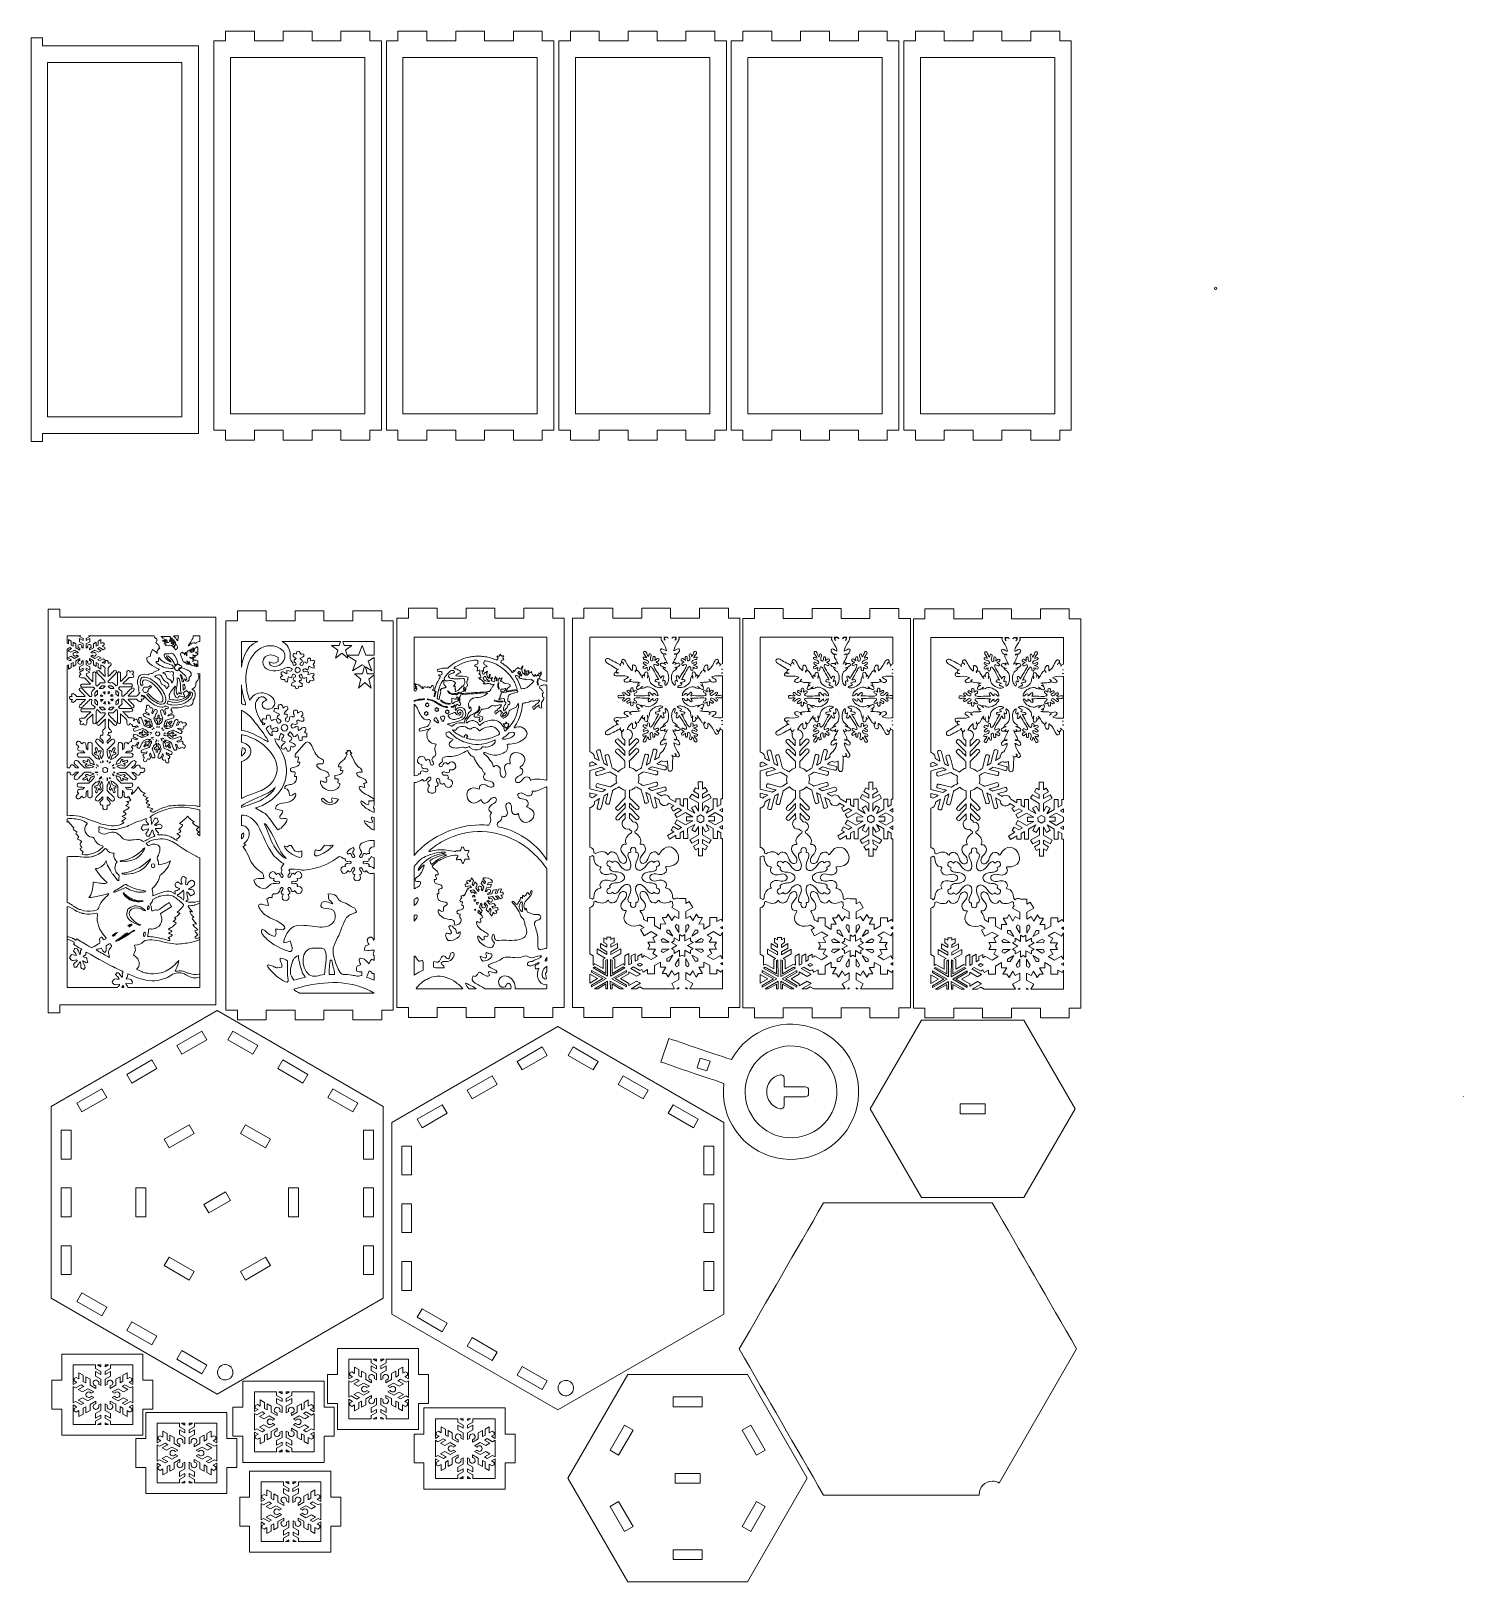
# Model space of a CAD drawing. Header units: centimetres. Extents: x -19.7 to 23.5, y -22.9 to 23.9.
import ezdxf

# ---------------------------------------------------------------- set-up
doc = ezdxf.new("R2010")
doc.units = ezdxf.units.CM
doc.header["$MEASUREMENT"] = 0
doc.layers.add('layer 1', color=7, linetype='Continuous')

msp = doc.modelspace()

# ---------------------------------------------------------------- linework, layer by layer
at = {"layer": 'layer 1', "color": 250, "lineweight": 9}
for points, knots in [([(-13.79972, 11.84379), (-13.79972, 11.84379), (-13.79972, 11.54379), (-13.79972, 11.54379), (-13.79972, 11.54379), (-13.79972, 11.54379), (-12.9291, 11.54379), (-12.9291, 11.54379), (-12.9291, 11.54379), (-12.9291, 11.54379), (-12.9291, 11.84379), (-12.9291, 11.84379), (-12.9291, 11.84379), (-12.9291, 11.84379), (-12.05848, 11.84379), (-12.05848, 11.84379), (-12.05848, 11.84379), (-12.05848, 11.84379), (-12.05848, 11.54379), (-12.05848, 11.54379), (-12.05848, 11.54379), (-12.05848, 11.54379), (-11.18786, 11.54379), (-11.18786, 11.54379), (-11.18786, 11.54379), (-11.18786, 11.54379), (-11.18786, 11.84379), (-11.18786, 11.84379), (-11.18786, 11.84379), (-11.18786, 11.84379), (-10.31721, 11.84379), (-10.31721, 11.84379), (-10.31721, 11.84379), (-10.31721, 11.84379), (-10.31721, 11.54379), (-10.31721, 11.54379), (-10.31721, 11.54379), (-10.31721, 11.54379), (-9.44659, 11.54379), (-9.44659, 11.54379), (-9.44659, 11.54379), (-9.44659, 11.54379), (-9.44659, 11.84379), (-9.44659, 11.84379), (-9.44659, 11.84379), (-9.44659, 11.84379), (-9.09798, 11.84379), (-9.09798, 11.84379), (-9.09798, 11.84379), (-9.09798, 11.84379), (-9.09798, 23.57962), (-9.09798, 23.57962), (-9.09798, 23.57962), (-9.09798, 23.57962), (-9.44659, 23.57962), (-9.44659, 23.57962), (-9.44659, 23.57962), (-9.44659, 23.57962), (-9.44659, 23.87962), (-9.44659, 23.87962), (-9.44659, 23.87962), (-9.44659, 23.87962), (-10.31721, 23.87962), (-10.31721, 23.87962), (-10.31721, 23.87962), (-10.31721, 23.87962), (-10.31721, 23.57962), (-10.31721, 23.57962), (-10.31721, 23.57962), (-10.31721, 23.57962), (-11.18786, 23.57962), (-11.18786, 23.57962), (-11.18786, 23.57962), (-11.18786, 23.57962), (-11.18786, 23.87962), (-11.18786, 23.87962), (-11.18786, 23.87962), (-11.18786, 23.87962), (-12.05848, 23.87962), (-12.05848, 23.87962), (-12.05848, 23.87962), (-12.05848, 23.87962), (-12.05848, 23.57962), (-12.05848, 23.57962), (-12.05848, 23.57962), (-12.05848, 23.57962), (-12.9291, 23.57962), (-12.9291, 23.57962), (-12.9291, 23.57962), (-12.9291, 23.57962), (-12.9291, 23.87962), (-12.9291, 23.87962), (-12.9291, 23.87962), (-12.9291, 23.87962), (-13.79972, 23.87962), (-13.79972, 23.87962), (-13.79972, 23.87962), (-13.79972, 23.87962), (-13.79972, 23.57962), (-13.79972, 23.57962), (-13.79972, 23.57962), (-13.79972, 23.57962), (-14.14833, 23.57962), (-14.14833, 23.57962), (-14.14833, 23.57962), (-14.14833, 23.57962), (-14.14833, 11.84379), (-14.14833, 11.84379), (-14.14833, 11.84379), (-14.14833, 11.84379), (-13.79972, 11.84379), (-13.79972, 11.84379)], [0, 0, 0, 0, 0.03448276, 0.03448276, 0.03448276, 0.03448276, 0.06896552, 0.06896552, 0.06896552, 0.06896552, 0.10344828, 0.10344828, 0.10344828, 0.10344828, 0.13793103, 0.13793103, 0.13793103, 0.13793103, 0.17241379, 0.17241379, 0.17241379, 0.17241379, 0.20689655, 0.20689655, 0.20689655, 0.20689655, 0.24137931, 0.24137931, 0.24137931, 0.24137931, 0.27586207, 0.27586207, 0.27586207, 0.27586207, 0.31034483, 0.31034483, 0.31034483, 0.31034483, 0.34482759, 0.34482759, 0.34482759, 0.34482759, 0.37931034, 0.37931034, 0.37931034, 0.37931034, 0.4137931, 0.4137931, 0.4137931, 0.4137931, 0.44827586, 0.44827586, 0.44827586, 0.44827586, 0.48275862, 0.48275862, 0.48275862, 0.48275862, 0.51724138, 0.51724138, 0.51724138, 0.51724138, 0.55172414, 0.55172414, 0.55172414, 0.55172414, 0.5862069, 0.5862069, 0.5862069, 0.5862069, 0.62068966, 0.62068966, 0.62068966, 0.62068966, 0.65517241, 0.65517241, 0.65517241, 0.65517241, 0.68965517, 0.68965517, 0.68965517, 0.68965517, 0.72413793, 0.72413793, 0.72413793, 0.72413793, 0.75862069, 0.75862069, 0.75862069, 0.75862069, 0.79310345, 0.79310345, 0.79310345, 0.79310345, 0.82758621, 0.82758621, 0.82758621, 0.82758621, 0.86206897, 0.86206897, 0.86206897, 0.86206897, 0.89655172, 0.89655172, 0.89655172, 0.89655172, 0.93103448, 0.93103448, 0.93103448, 0.93103448, 1, 1, 1, 1]), ([(-8.59972, 11.84379), (-8.59972, 11.84379), (-8.59972, 11.54379), (-8.59972, 11.54379), (-8.59972, 11.54379), (-8.59972, 11.54379), (-7.7291, 11.54379), (-7.7291, 11.54379), (-7.7291, 11.54379), (-7.7291, 11.54379), (-7.7291, 11.84379), (-7.7291, 11.84379), (-7.7291, 11.84379), (-7.7291, 11.84379), (-6.85848, 11.84379), (-6.85848, 11.84379), (-6.85848, 11.84379), (-6.85848, 11.84379), (-6.85848, 11.54379), (-6.85848, 11.54379), (-6.85848, 11.54379), (-6.85848, 11.54379), (-5.98786, 11.54379), (-5.98786, 11.54379), (-5.98786, 11.54379), (-5.98786, 11.54379), (-5.98786, 11.84379), (-5.98786, 11.84379), (-5.98786, 11.84379), (-5.98786, 11.84379), (-5.11721, 11.84379), (-5.11721, 11.84379), (-5.11721, 11.84379), (-5.11721, 11.84379), (-5.11721, 11.54379), (-5.11721, 11.54379), (-5.11721, 11.54379), (-5.11721, 11.54379), (-4.24659, 11.54379), (-4.24659, 11.54379), (-4.24659, 11.54379), (-4.24659, 11.54379), (-4.24659, 11.84379), (-4.24659, 11.84379), (-4.24659, 11.84379), (-4.24659, 11.84379), (-3.89798, 11.84379), (-3.89798, 11.84379), (-3.89798, 11.84379), (-3.89798, 11.84379), (-3.89798, 23.57962), (-3.89798, 23.57962), (-3.89798, 23.57962), (-3.89798, 23.57962), (-4.24659, 23.57962), (-4.24659, 23.57962), (-4.24659, 23.57962), (-4.24659, 23.57962), (-4.24659, 23.87962), (-4.24659, 23.87962), (-4.24659, 23.87962), (-4.24659, 23.87962), (-5.11721, 23.87962), (-5.11721, 23.87962), (-5.11721, 23.87962), (-5.11721, 23.87962), (-5.11721, 23.57962), (-5.11721, 23.57962), (-5.11721, 23.57962), (-5.11721, 23.57962), (-5.98786, 23.57962), (-5.98786, 23.57962), (-5.98786, 23.57962), (-5.98786, 23.57962), (-5.98786, 23.87962), (-5.98786, 23.87962), (-5.98786, 23.87962), (-5.98786, 23.87962), (-6.85848, 23.87962), (-6.85848, 23.87962), (-6.85848, 23.87962), (-6.85848, 23.87962), (-6.85848, 23.57962), (-6.85848, 23.57962), (-6.85848, 23.57962), (-6.85848, 23.57962), (-7.7291, 23.57962), (-7.7291, 23.57962), (-7.7291, 23.57962), (-7.7291, 23.57962), (-7.7291, 23.87962), (-7.7291, 23.87962), (-7.7291, 23.87962), (-7.7291, 23.87962), (-8.59972, 23.87962), (-8.59972, 23.87962), (-8.59972, 23.87962), (-8.59972, 23.87962), (-8.59972, 23.57962), (-8.59972, 23.57962), (-8.59972, 23.57962), (-8.59972, 23.57962), (-8.94833, 23.57962), (-8.94833, 23.57962), (-8.94833, 23.57962), (-8.94833, 23.57962), (-8.94833, 11.84379), (-8.94833, 11.84379), (-8.94833, 11.84379), (-8.94833, 11.84379), (-8.59972, 11.84379), (-8.59972, 11.84379)], [0, 0, 0, 0, 0.03448276, 0.03448276, 0.03448276, 0.03448276, 0.06896552, 0.06896552, 0.06896552, 0.06896552, 0.10344828, 0.10344828, 0.10344828, 0.10344828, 0.13793103, 0.13793103, 0.13793103, 0.13793103, 0.17241379, 0.17241379, 0.17241379, 0.17241379, 0.20689655, 0.20689655, 0.20689655, 0.20689655, 0.24137931, 0.24137931, 0.24137931, 0.24137931, 0.27586207, 0.27586207, 0.27586207, 0.27586207, 0.31034483, 0.31034483, 0.31034483, 0.31034483, 0.34482759, 0.34482759, 0.34482759, 0.34482759, 0.37931034, 0.37931034, 0.37931034, 0.37931034, 0.4137931, 0.4137931, 0.4137931, 0.4137931, 0.44827586, 0.44827586, 0.44827586, 0.44827586, 0.48275862, 0.48275862, 0.48275862, 0.48275862, 0.51724138, 0.51724138, 0.51724138, 0.51724138, 0.55172414, 0.55172414, 0.55172414, 0.55172414, 0.5862069, 0.5862069, 0.5862069, 0.5862069, 0.62068966, 0.62068966, 0.62068966, 0.62068966, 0.65517241, 0.65517241, 0.65517241, 0.65517241, 0.68965517, 0.68965517, 0.68965517, 0.68965517, 0.72413793, 0.72413793, 0.72413793, 0.72413793, 0.75862069, 0.75862069, 0.75862069, 0.75862069, 0.79310345, 0.79310345, 0.79310345, 0.79310345, 0.82758621, 0.82758621, 0.82758621, 0.82758621, 0.86206897, 0.86206897, 0.86206897, 0.86206897, 0.89655172, 0.89655172, 0.89655172, 0.89655172, 0.93103448, 0.93103448, 0.93103448, 0.93103448, 1, 1, 1, 1]), ([(-3.39972, 11.84379), (-3.39972, 11.84379), (-3.39972, 11.54379), (-3.39972, 11.54379), (-3.39972, 11.54379), (-3.39972, 11.54379), (-2.5291, 11.54379), (-2.5291, 11.54379), (-2.5291, 11.54379), (-2.5291, 11.54379), (-2.5291, 11.84379), (-2.5291, 11.84379), (-2.5291, 11.84379), (-2.5291, 11.84379), (-1.65848, 11.84379), (-1.65848, 11.84379), (-1.65848, 11.84379), (-1.65848, 11.84379), (-1.65848, 11.54379), (-1.65848, 11.54379), (-1.65848, 11.54379), (-1.65848, 11.54379), (-0.78786, 11.54379), (-0.78786, 11.54379), (-0.78786, 11.54379), (-0.78786, 11.54379), (-0.78786, 11.84379), (-0.78786, 11.84379), (-0.78786, 11.84379), (-0.78786, 11.84379), (0.08279, 11.84379), (0.08279, 11.84379), (0.08279, 11.84379), (0.08279, 11.84379), (0.08279, 11.54379), (0.08279, 11.54379), (0.08279, 11.54379), (0.08279, 11.54379), (0.95341, 11.54379), (0.95341, 11.54379), (0.95341, 11.54379), (0.95341, 11.54379), (0.95341, 11.84379), (0.95341, 11.84379), (0.95341, 11.84379), (0.95341, 11.84379), (1.30202, 11.84379), (1.30202, 11.84379), (1.30202, 11.84379), (1.30202, 11.84379), (1.30202, 23.57962), (1.30202, 23.57962), (1.30202, 23.57962), (1.30202, 23.57962), (0.95341, 23.57962), (0.95341, 23.57962), (0.95341, 23.57962), (0.95341, 23.57962), (0.95341, 23.87962), (0.95341, 23.87962), (0.95341, 23.87962), (0.95341, 23.87962), (0.08279, 23.87962), (0.08279, 23.87962), (0.08279, 23.87962), (0.08279, 23.87962), (0.08279, 23.57962), (0.08279, 23.57962), (0.08279, 23.57962), (0.08279, 23.57962), (-0.78786, 23.57962), (-0.78786, 23.57962), (-0.78786, 23.57962), (-0.78786, 23.57962), (-0.78786, 23.87962), (-0.78786, 23.87962), (-0.78786, 23.87962), (-0.78786, 23.87962), (-1.65848, 23.87962), (-1.65848, 23.87962), (-1.65848, 23.87962), (-1.65848, 23.87962), (-1.65848, 23.57962), (-1.65848, 23.57962), (-1.65848, 23.57962), (-1.65848, 23.57962), (-2.5291, 23.57962), (-2.5291, 23.57962), (-2.5291, 23.57962), (-2.5291, 23.57962), (-2.5291, 23.87962), (-2.5291, 23.87962), (-2.5291, 23.87962), (-2.5291, 23.87962), (-3.39972, 23.87962), (-3.39972, 23.87962), (-3.39972, 23.87962), (-3.39972, 23.87962), (-3.39972, 23.57962), (-3.39972, 23.57962), (-3.39972, 23.57962), (-3.39972, 23.57962), (-3.74833, 23.57962), (-3.74833, 23.57962), (-3.74833, 23.57962), (-3.74833, 23.57962), (-3.74833, 11.84379), (-3.74833, 11.84379), (-3.74833, 11.84379), (-3.74833, 11.84379), (-3.39972, 11.84379), (-3.39972, 11.84379)], [0, 0, 0, 0, 0.03448276, 0.03448276, 0.03448276, 0.03448276, 0.06896552, 0.06896552, 0.06896552, 0.06896552, 0.10344828, 0.10344828, 0.10344828, 0.10344828, 0.13793103, 0.13793103, 0.13793103, 0.13793103, 0.17241379, 0.17241379, 0.17241379, 0.17241379, 0.20689655, 0.20689655, 0.20689655, 0.20689655, 0.24137931, 0.24137931, 0.24137931, 0.24137931, 0.27586207, 0.27586207, 0.27586207, 0.27586207, 0.31034483, 0.31034483, 0.31034483, 0.31034483, 0.34482759, 0.34482759, 0.34482759, 0.34482759, 0.37931034, 0.37931034, 0.37931034, 0.37931034, 0.4137931, 0.4137931, 0.4137931, 0.4137931, 0.44827586, 0.44827586, 0.44827586, 0.44827586, 0.48275862, 0.48275862, 0.48275862, 0.48275862, 0.51724138, 0.51724138, 0.51724138, 0.51724138, 0.55172414, 0.55172414, 0.55172414, 0.55172414, 0.5862069, 0.5862069, 0.5862069, 0.5862069, 0.62068966, 0.62068966, 0.62068966, 0.62068966, 0.65517241, 0.65517241, 0.65517241, 0.65517241, 0.68965517, 0.68965517, 0.68965517, 0.68965517, 0.72413793, 0.72413793, 0.72413793, 0.72413793, 0.75862069, 0.75862069, 0.75862069, 0.75862069, 0.79310345, 0.79310345, 0.79310345, 0.79310345, 0.82758621, 0.82758621, 0.82758621, 0.82758621, 0.86206897, 0.86206897, 0.86206897, 0.86206897, 0.89655172, 0.89655172, 0.89655172, 0.89655172, 0.93103448, 0.93103448, 0.93103448, 0.93103448, 1, 1, 1, 1]), ([(1.80028, 11.84379), (1.80028, 11.84379), (1.80028, 11.54379), (1.80028, 11.54379), (1.80028, 11.54379), (1.80028, 11.54379), (2.6709, 11.54379), (2.6709, 11.54379), (2.6709, 11.54379), (2.6709, 11.54379), (2.6709, 11.84379), (2.6709, 11.84379), (2.6709, 11.84379), (2.6709, 11.84379), (3.54152, 11.84379), (3.54152, 11.84379), (3.54152, 11.84379), (3.54152, 11.84379), (3.54152, 11.54379), (3.54152, 11.54379), (3.54152, 11.54379), (3.54152, 11.54379), (4.41214, 11.54379), (4.41214, 11.54379), (4.41214, 11.54379), (4.41214, 11.54379), (4.41214, 11.84379), (4.41214, 11.84379), (4.41214, 11.84379), (4.41214, 11.84379), (5.28279, 11.84379), (5.28279, 11.84379), (5.28279, 11.84379), (5.28279, 11.84379), (5.28279, 11.54379), (5.28279, 11.54379), (5.28279, 11.54379), (5.28279, 11.54379), (6.15341, 11.54379), (6.15341, 11.54379), (6.15341, 11.54379), (6.15341, 11.54379), (6.15341, 11.84379), (6.15341, 11.84379), (6.15341, 11.84379), (6.15341, 11.84379), (6.50202, 11.84379), (6.50202, 11.84379), (6.50202, 11.84379), (6.50202, 11.84379), (6.50202, 23.57962), (6.50202, 23.57962), (6.50202, 23.57962), (6.50202, 23.57962), (6.15341, 23.57962), (6.15341, 23.57962), (6.15341, 23.57962), (6.15341, 23.57962), (6.15341, 23.87962), (6.15341, 23.87962), (6.15341, 23.87962), (6.15341, 23.87962), (5.28279, 23.87962), (5.28279, 23.87962), (5.28279, 23.87962), (5.28279, 23.87962), (5.28279, 23.57962), (5.28279, 23.57962), (5.28279, 23.57962), (5.28279, 23.57962), (4.41214, 23.57962), (4.41214, 23.57962), (4.41214, 23.57962), (4.41214, 23.57962), (4.41214, 23.87962), (4.41214, 23.87962), (4.41214, 23.87962), (4.41214, 23.87962), (3.54152, 23.87962), (3.54152, 23.87962), (3.54152, 23.87962), (3.54152, 23.87962), (3.54152, 23.57962), (3.54152, 23.57962), (3.54152, 23.57962), (3.54152, 23.57962), (2.6709, 23.57962), (2.6709, 23.57962), (2.6709, 23.57962), (2.6709, 23.57962), (2.6709, 23.87962), (2.6709, 23.87962), (2.6709, 23.87962), (2.6709, 23.87962), (1.80028, 23.87962), (1.80028, 23.87962), (1.80028, 23.87962), (1.80028, 23.87962), (1.80028, 23.57962), (1.80028, 23.57962), (1.80028, 23.57962), (1.80028, 23.57962), (1.45167, 23.57962), (1.45167, 23.57962), (1.45167, 23.57962), (1.45167, 23.57962), (1.45167, 11.84379), (1.45167, 11.84379), (1.45167, 11.84379), (1.45167, 11.84379), (1.80028, 11.84379), (1.80028, 11.84379)], [0, 0, 0, 0, 0.03448276, 0.03448276, 0.03448276, 0.03448276, 0.06896552, 0.06896552, 0.06896552, 0.06896552, 0.10344828, 0.10344828, 0.10344828, 0.10344828, 0.13793103, 0.13793103, 0.13793103, 0.13793103, 0.17241379, 0.17241379, 0.17241379, 0.17241379, 0.20689655, 0.20689655, 0.20689655, 0.20689655, 0.24137931, 0.24137931, 0.24137931, 0.24137931, 0.27586207, 0.27586207, 0.27586207, 0.27586207, 0.31034483, 0.31034483, 0.31034483, 0.31034483, 0.34482759, 0.34482759, 0.34482759, 0.34482759, 0.37931034, 0.37931034, 0.37931034, 0.37931034, 0.4137931, 0.4137931, 0.4137931, 0.4137931, 0.44827586, 0.44827586, 0.44827586, 0.44827586, 0.48275862, 0.48275862, 0.48275862, 0.48275862, 0.51724138, 0.51724138, 0.51724138, 0.51724138, 0.55172414, 0.55172414, 0.55172414, 0.55172414, 0.5862069, 0.5862069, 0.5862069, 0.5862069, 0.62068966, 0.62068966, 0.62068966, 0.62068966, 0.65517241, 0.65517241, 0.65517241, 0.65517241, 0.68965517, 0.68965517, 0.68965517, 0.68965517, 0.72413793, 0.72413793, 0.72413793, 0.72413793, 0.75862069, 0.75862069, 0.75862069, 0.75862069, 0.79310345, 0.79310345, 0.79310345, 0.79310345, 0.82758621, 0.82758621, 0.82758621, 0.82758621, 0.86206897, 0.86206897, 0.86206897, 0.86206897, 0.89655172, 0.89655172, 0.89655172, 0.89655172, 0.93103448, 0.93103448, 0.93103448, 0.93103448, 1, 1, 1, 1]), ([(7.00028, 11.84379), (7.00028, 11.84379), (7.00028, 11.54379), (7.00028, 11.54379), (7.00028, 11.54379), (7.00028, 11.54379), (7.8709, 11.54379), (7.8709, 11.54379), (7.8709, 11.54379), (7.8709, 11.54379), (7.8709, 11.84379), (7.8709, 11.84379), (7.8709, 11.84379), (7.8709, 11.84379), (8.74152, 11.84379), (8.74152, 11.84379), (8.74152, 11.84379), (8.74152, 11.84379), (8.74152, 11.54379), (8.74152, 11.54379), (8.74152, 11.54379), (8.74152, 11.54379), (9.61214, 11.54379), (9.61214, 11.54379), (9.61214, 11.54379), (9.61214, 11.54379), (9.61214, 11.84379), (9.61214, 11.84379), (9.61214, 11.84379), (9.61214, 11.84379), (10.48279, 11.84379), (10.48279, 11.84379), (10.48279, 11.84379), (10.48279, 11.84379), (10.48279, 11.54379), (10.48279, 11.54379), (10.48279, 11.54379), (10.48279, 11.54379), (11.35341, 11.54379), (11.35341, 11.54379), (11.35341, 11.54379), (11.35341, 11.54379), (11.35341, 11.84379), (11.35341, 11.84379), (11.35341, 11.84379), (11.35341, 11.84379), (11.70202, 11.84379), (11.70202, 11.84379), (11.70202, 11.84379), (11.70202, 11.84379), (11.70202, 23.57962), (11.70202, 23.57962), (11.70202, 23.57962), (11.70202, 23.57962), (11.35341, 23.57962), (11.35341, 23.57962), (11.35341, 23.57962), (11.35341, 23.57962), (11.35341, 23.87962), (11.35341, 23.87962), (11.35341, 23.87962), (11.35341, 23.87962), (10.48279, 23.87962), (10.48279, 23.87962), (10.48279, 23.87962), (10.48279, 23.87962), (10.48279, 23.57962), (10.48279, 23.57962), (10.48279, 23.57962), (10.48279, 23.57962), (9.61214, 23.57962), (9.61214, 23.57962), (9.61214, 23.57962), (9.61214, 23.57962), (9.61214, 23.87962), (9.61214, 23.87962), (9.61214, 23.87962), (9.61214, 23.87962), (8.74152, 23.87962), (8.74152, 23.87962), (8.74152, 23.87962), (8.74152, 23.87962), (8.74152, 23.57962), (8.74152, 23.57962), (8.74152, 23.57962), (8.74152, 23.57962), (7.8709, 23.57962), (7.8709, 23.57962), (7.8709, 23.57962), (7.8709, 23.57962), (7.8709, 23.87962), (7.8709, 23.87962), (7.8709, 23.87962), (7.8709, 23.87962), (7.00028, 23.87962), (7.00028, 23.87962), (7.00028, 23.87962), (7.00028, 23.87962), (7.00028, 23.57962), (7.00028, 23.57962), (7.00028, 23.57962), (7.00028, 23.57962), (6.65167, 23.57962), (6.65167, 23.57962), (6.65167, 23.57962), (6.65167, 23.57962), (6.65167, 11.84379), (6.65167, 11.84379), (6.65167, 11.84379), (6.65167, 11.84379), (7.00028, 11.84379), (7.00028, 11.84379)], [0, 0, 0, 0, 0.03448276, 0.03448276, 0.03448276, 0.03448276, 0.06896552, 0.06896552, 0.06896552, 0.06896552, 0.10344828, 0.10344828, 0.10344828, 0.10344828, 0.13793103, 0.13793103, 0.13793103, 0.13793103, 0.17241379, 0.17241379, 0.17241379, 0.17241379, 0.20689655, 0.20689655, 0.20689655, 0.20689655, 0.24137931, 0.24137931, 0.24137931, 0.24137931, 0.27586207, 0.27586207, 0.27586207, 0.27586207, 0.31034483, 0.31034483, 0.31034483, 0.31034483, 0.34482759, 0.34482759, 0.34482759, 0.34482759, 0.37931034, 0.37931034, 0.37931034, 0.37931034, 0.4137931, 0.4137931, 0.4137931, 0.4137931, 0.44827586, 0.44827586, 0.44827586, 0.44827586, 0.48275862, 0.48275862, 0.48275862, 0.48275862, 0.51724138, 0.51724138, 0.51724138, 0.51724138, 0.55172414, 0.55172414, 0.55172414, 0.55172414, 0.5862069, 0.5862069, 0.5862069, 0.5862069, 0.62068966, 0.62068966, 0.62068966, 0.62068966, 0.65517241, 0.65517241, 0.65517241, 0.65517241, 0.68965517, 0.68965517, 0.68965517, 0.68965517, 0.72413793, 0.72413793, 0.72413793, 0.72413793, 0.75862069, 0.75862069, 0.75862069, 0.75862069, 0.79310345, 0.79310345, 0.79310345, 0.79310345, 0.82758621, 0.82758621, 0.82758621, 0.82758621, 0.86206897, 0.86206897, 0.86206897, 0.86206897, 0.89655172, 0.89655172, 0.89655172, 0.89655172, 0.93103448, 0.93103448, 0.93103448, 0.93103448, 1, 1, 1, 1]), ([(-14.61196, 11.74885), (-14.61196, 11.74885), (-14.61196, 23.4337), (-14.61196, 23.4337), (-14.61196, 23.4337), (-14.61196, 23.4337), (-19.3137, 23.4337), (-19.3137, 23.4337), (-19.3137, 23.4337), (-19.3137, 23.4337), (-19.3137, 23.67268), (-19.3137, 23.67268), (-19.3137, 23.67268), (-19.3137, 23.67268), (-19.66235, 23.67268), (-19.66235, 23.67268), (-19.66235, 23.67268), (-19.66235, 23.67268), (-19.66235, 11.50988), (-19.66235, 11.50988), (-19.66235, 11.50988), (-19.66235, 11.50988), (-19.3137, 11.50988), (-19.3137, 11.50988), (-19.3137, 11.50988), (-19.3137, 11.50988), (-19.3137, 11.74885), (-19.3137, 11.74885), (-19.3137, 11.74885), (-19.3137, 11.74885), (-14.61196, 11.74885), (-14.61196, 11.74885)], [0, 0, 0, 0, 0.11111111, 0.11111111, 0.11111111, 0.11111111, 0.22222222, 0.22222222, 0.22222222, 0.22222222, 0.33333333, 0.33333333, 0.33333333, 0.33333333, 0.44444444, 0.44444444, 0.44444444, 0.44444444, 0.55555556, 0.55555556, 0.55555556, 0.55555556, 0.66666667, 0.66666667, 0.66666667, 0.66666667, 0.77777778, 0.77777778, 0.77777778, 0.77777778, 1, 1, 1, 1]), ([(-15.11196, 12.24885), (-15.11196, 15.81047), (-15.11196, 19.37208), (-15.11196, 22.9337), (-15.11196, 22.9337), (-16.46209, 22.9337), (-17.81222, 22.9337), (-19.16235, 22.9337), (-19.16235, 22.9337), (-19.16235, 19.37208), (-19.16235, 15.81047), (-19.16235, 12.24885), (-19.16235, 12.24885), (-17.81222, 12.24885), (-16.46209, 12.24885), (-15.11196, 12.24885)], [0, 0, 0, 0, 0.2, 0.2, 0.2, 0.2, 0.4, 0.4, 0.4, 0.4, 0.6, 0.6, 0.6, 0.6, 1, 1, 1, 1]), ([(-13.4291, 12.34379), (-13.4291, 12.34379), (-12.9291, 12.34379), (-12.9291, 12.34379), (-12.9291, 12.34379), (-12.63889, 12.34379), (-12.34869, 12.34379), (-12.05848, 12.34379), (-12.05848, 12.34379), (-12.05848, 12.34379), (-11.18786, 12.34379), (-11.18786, 12.34379), (-11.18786, 12.34379), (-10.89764, 12.34379), (-10.60743, 12.34379), (-10.31721, 12.34379), (-10.31721, 12.34379), (-10.31721, 12.34379), (-9.59798, 12.34379), (-9.59798, 12.34379), (-9.59798, 12.34379), (-9.59798, 15.9224), (-9.59798, 19.50101), (-9.59798, 23.07962), (-9.59798, 23.07962), (-9.59798, 23.07962), (-10.31721, 23.07962), (-10.31721, 23.07962), (-10.31721, 23.07962), (-10.60743, 23.07962), (-10.89764, 23.07962), (-11.18786, 23.07962), (-11.18786, 23.07962), (-11.18786, 23.07962), (-12.05848, 23.07962), (-12.05848, 23.07962), (-12.05848, 23.07962), (-12.34869, 23.07962), (-12.63889, 23.07962), (-12.9291, 23.07962), (-12.9291, 23.07962), (-12.9291, 23.07962), (-13.64833, 23.07962), (-13.64833, 23.07962), (-13.64833, 23.07962), (-13.64833, 19.50101), (-13.64833, 15.9224), (-13.64833, 12.34379), (-13.64833, 12.34379), (-13.64833, 12.34379), (-13.4291, 12.34379), (-13.4291, 12.34379)], [0, 0, 0, 0, 0.07142857, 0.07142857, 0.07142857, 0.07142857, 0.14285714, 0.14285714, 0.14285714, 0.14285714, 0.21428571, 0.21428571, 0.21428571, 0.21428571, 0.28571429, 0.28571429, 0.28571429, 0.28571429, 0.35714286, 0.35714286, 0.35714286, 0.35714286, 0.42857143, 0.42857143, 0.42857143, 0.42857143, 0.5, 0.5, 0.5, 0.5, 0.57142857, 0.57142857, 0.57142857, 0.57142857, 0.64285714, 0.64285714, 0.64285714, 0.64285714, 0.71428571, 0.71428571, 0.71428571, 0.71428571, 0.78571429, 0.78571429, 0.78571429, 0.78571429, 0.85714286, 0.85714286, 0.85714286, 0.85714286, 1, 1, 1, 1]), ([(-8.2291, 12.34379), (-8.2291, 12.34379), (-7.7291, 12.34379), (-7.7291, 12.34379), (-7.7291, 12.34379), (-7.43889, 12.34379), (-7.14869, 12.34379), (-6.85848, 12.34379), (-6.85848, 12.34379), (-6.85848, 12.34379), (-5.98786, 12.34379), (-5.98786, 12.34379), (-5.98786, 12.34379), (-5.69764, 12.34379), (-5.40743, 12.34379), (-5.11721, 12.34379), (-5.11721, 12.34379), (-5.11721, 12.34379), (-4.39798, 12.34379), (-4.39798, 12.34379), (-4.39798, 12.34379), (-4.39798, 15.9224), (-4.39798, 19.50101), (-4.39798, 23.07962), (-4.39798, 23.07962), (-4.39798, 23.07962), (-5.11721, 23.07962), (-5.11721, 23.07962), (-5.11721, 23.07962), (-5.40743, 23.07962), (-5.69764, 23.07962), (-5.98786, 23.07962), (-5.98786, 23.07962), (-5.98786, 23.07962), (-6.85848, 23.07962), (-6.85848, 23.07962), (-6.85848, 23.07962), (-7.14869, 23.07962), (-7.43889, 23.07962), (-7.7291, 23.07962), (-7.7291, 23.07962), (-7.7291, 23.07962), (-8.44833, 23.07962), (-8.44833, 23.07962), (-8.44833, 23.07962), (-8.44833, 19.50101), (-8.44833, 15.9224), (-8.44833, 12.34379), (-8.44833, 12.34379), (-8.44833, 12.34379), (-8.2291, 12.34379), (-8.2291, 12.34379)], [0, 0, 0, 0, 0.07142857, 0.07142857, 0.07142857, 0.07142857, 0.14285714, 0.14285714, 0.14285714, 0.14285714, 0.21428571, 0.21428571, 0.21428571, 0.21428571, 0.28571429, 0.28571429, 0.28571429, 0.28571429, 0.35714286, 0.35714286, 0.35714286, 0.35714286, 0.42857143, 0.42857143, 0.42857143, 0.42857143, 0.5, 0.5, 0.5, 0.5, 0.57142857, 0.57142857, 0.57142857, 0.57142857, 0.64285714, 0.64285714, 0.64285714, 0.64285714, 0.71428571, 0.71428571, 0.71428571, 0.71428571, 0.78571429, 0.78571429, 0.78571429, 0.78571429, 0.85714286, 0.85714286, 0.85714286, 0.85714286, 1, 1, 1, 1]), ([(-3.0291, 12.34379), (-3.0291, 12.34379), (-2.5291, 12.34379), (-2.5291, 12.34379), (-2.5291, 12.34379), (-2.23889, 12.34379), (-1.94869, 12.34379), (-1.65848, 12.34379), (-1.65848, 12.34379), (-1.65848, 12.34379), (-0.78786, 12.34379), (-0.78786, 12.34379), (-0.78786, 12.34379), (-0.49764, 12.34379), (-0.20743, 12.34379), (0.08279, 12.34379), (0.08279, 12.34379), (0.08279, 12.34379), (0.80202, 12.34379), (0.80202, 12.34379), (0.80202, 12.34379), (0.80202, 15.9224), (0.80202, 19.50101), (0.80202, 23.07962), (0.80202, 23.07962), (0.80202, 23.07962), (0.08279, 23.07962), (0.08279, 23.07962), (0.08279, 23.07962), (-0.20743, 23.07962), (-0.49764, 23.07962), (-0.78786, 23.07962), (-0.78786, 23.07962), (-0.78786, 23.07962), (-1.65848, 23.07962), (-1.65848, 23.07962), (-1.65848, 23.07962), (-1.94869, 23.07962), (-2.23889, 23.07962), (-2.5291, 23.07962), (-2.5291, 23.07962), (-2.5291, 23.07962), (-3.24833, 23.07962), (-3.24833, 23.07962), (-3.24833, 23.07962), (-3.24833, 19.50101), (-3.24833, 15.9224), (-3.24833, 12.34379), (-3.24833, 12.34379), (-3.24833, 12.34379), (-3.0291, 12.34379), (-3.0291, 12.34379)], [0, 0, 0, 0, 0.07142857, 0.07142857, 0.07142857, 0.07142857, 0.14285714, 0.14285714, 0.14285714, 0.14285714, 0.21428571, 0.21428571, 0.21428571, 0.21428571, 0.28571429, 0.28571429, 0.28571429, 0.28571429, 0.35714286, 0.35714286, 0.35714286, 0.35714286, 0.42857143, 0.42857143, 0.42857143, 0.42857143, 0.5, 0.5, 0.5, 0.5, 0.57142857, 0.57142857, 0.57142857, 0.57142857, 0.64285714, 0.64285714, 0.64285714, 0.64285714, 0.71428571, 0.71428571, 0.71428571, 0.71428571, 0.78571429, 0.78571429, 0.78571429, 0.78571429, 0.85714286, 0.85714286, 0.85714286, 0.85714286, 1, 1, 1, 1]), ([(2.1709, 12.34379), (2.1709, 12.34379), (2.6709, 12.34379), (2.6709, 12.34379), (2.6709, 12.34379), (2.96111, 12.34379), (3.25131, 12.34379), (3.54152, 12.34379), (3.54152, 12.34379), (3.54152, 12.34379), (4.41214, 12.34379), (4.41214, 12.34379), (4.41214, 12.34379), (4.70236, 12.34379), (4.99257, 12.34379), (5.28279, 12.34379), (5.28279, 12.34379), (5.28279, 12.34379), (6.00202, 12.34379), (6.00202, 12.34379), (6.00202, 12.34379), (6.00202, 15.9224), (6.00202, 19.50101), (6.00202, 23.07962), (6.00202, 23.07962), (6.00202, 23.07962), (5.28279, 23.07962), (5.28279, 23.07962), (5.28279, 23.07962), (4.99257, 23.07962), (4.70236, 23.07962), (4.41214, 23.07962), (4.41214, 23.07962), (4.41214, 23.07962), (3.54152, 23.07962), (3.54152, 23.07962), (3.54152, 23.07962), (3.25131, 23.07962), (2.96111, 23.07962), (2.6709, 23.07962), (2.6709, 23.07962), (2.6709, 23.07962), (1.95167, 23.07962), (1.95167, 23.07962), (1.95167, 23.07962), (1.95167, 19.50101), (1.95167, 15.9224), (1.95167, 12.34379), (1.95167, 12.34379), (1.95167, 12.34379), (2.1709, 12.34379), (2.1709, 12.34379)], [0, 0, 0, 0, 0.07142857, 0.07142857, 0.07142857, 0.07142857, 0.14285714, 0.14285714, 0.14285714, 0.14285714, 0.21428571, 0.21428571, 0.21428571, 0.21428571, 0.28571429, 0.28571429, 0.28571429, 0.28571429, 0.35714286, 0.35714286, 0.35714286, 0.35714286, 0.42857143, 0.42857143, 0.42857143, 0.42857143, 0.5, 0.5, 0.5, 0.5, 0.57142857, 0.57142857, 0.57142857, 0.57142857, 0.64285714, 0.64285714, 0.64285714, 0.64285714, 0.71428571, 0.71428571, 0.71428571, 0.71428571, 0.78571429, 0.78571429, 0.78571429, 0.78571429, 0.85714286, 0.85714286, 0.85714286, 0.85714286, 1, 1, 1, 1]), ([(7.3709, 12.34379), (7.3709, 12.34379), (7.8709, 12.34379), (7.8709, 12.34379), (7.8709, 12.34379), (8.16111, 12.34379), (8.45131, 12.34379), (8.74152, 12.34379), (8.74152, 12.34379), (8.74152, 12.34379), (9.61214, 12.34379), (9.61214, 12.34379), (9.61214, 12.34379), (9.90236, 12.34379), (10.19257, 12.34379), (10.48279, 12.34379), (10.48279, 12.34379), (10.48279, 12.34379), (11.20202, 12.34379), (11.20202, 12.34379), (11.20202, 12.34379), (11.20202, 15.9224), (11.20202, 19.50101), (11.20202, 23.07962), (11.20202, 23.07962), (11.20202, 23.07962), (10.48279, 23.07962), (10.48279, 23.07962), (10.48279, 23.07962), (10.19257, 23.07962), (9.90236, 23.07962), (9.61214, 23.07962), (9.61214, 23.07962), (9.61214, 23.07962), (8.74152, 23.07962), (8.74152, 23.07962), (8.74152, 23.07962), (8.45131, 23.07962), (8.16111, 23.07962), (7.8709, 23.07962), (7.8709, 23.07962), (7.8709, 23.07962), (7.15167, 23.07962), (7.15167, 23.07962), (7.15167, 23.07962), (7.15167, 19.50101), (7.15167, 15.9224), (7.15167, 12.34379), (7.15167, 12.34379), (7.15167, 12.34379), (7.3709, 12.34379), (7.3709, 12.34379)], [0, 0, 0, 0, 0.07142857, 0.07142857, 0.07142857, 0.07142857, 0.14285714, 0.14285714, 0.14285714, 0.14285714, 0.21428571, 0.21428571, 0.21428571, 0.21428571, 0.28571429, 0.28571429, 0.28571429, 0.28571429, 0.35714286, 0.35714286, 0.35714286, 0.35714286, 0.42857143, 0.42857143, 0.42857143, 0.42857143, 0.5, 0.5, 0.5, 0.5, 0.57142857, 0.57142857, 0.57142857, 0.57142857, 0.64285714, 0.64285714, 0.64285714, 0.64285714, 0.71428571, 0.71428571, 0.71428571, 0.71428571, 0.78571429, 0.78571429, 0.78571429, 0.78571429, 0.85714286, 0.85714286, 0.85714286, 0.85714286, 1, 1, 1, 1]), ([(16.05341, 16.16167), (16.07273, 16.16167), (16.0884, 16.146), (16.0884, 16.12668), (16.0884, 16.12668), (16.0884, 16.10735), (16.07273, 16.09168), (16.05341, 16.09168), (16.05341, 16.09168), (16.03408, 16.09168), (16.01841, 16.10735), (16.01841, 16.12668), (16.01841, 16.12668), (16.01841, 16.146), (16.03408, 16.16167), (16.05341, 16.16167)], [0, 0, 0, 0, 0.2, 0.2, 0.2, 0.2, 0.4, 0.4, 0.4, 0.4, 0.6, 0.6, 0.6, 0.6, 1, 1, 1, 1]), ([(-14.0903, -5.47182), (-14.0903, -5.47182), (-14.0903, 6.21303), (-14.0903, 6.21303), (-14.0903, 6.21303), (-14.0903, 6.21303), (-18.79204, 6.21303), (-18.79204, 6.21303), (-18.79204, 6.21303), (-18.79204, 6.21303), (-18.79204, 6.45201), (-18.79204, 6.45201), (-18.79204, 6.45201), (-18.79204, 6.45201), (-19.14069, 6.45201), (-19.14069, 6.45201), (-19.14069, 6.45201), (-19.14069, 6.45201), (-19.14069, -5.71079), (-19.14069, -5.71079), (-19.14069, -5.71079), (-19.14069, -5.71079), (-18.79204, -5.71079), (-18.79204, -5.71079), (-18.79204, -5.71079), (-18.79204, -5.71079), (-18.79204, -5.47182), (-18.79204, -5.47182), (-18.79204, -5.47182), (-18.79204, -5.47182), (-14.0903, -5.47182), (-14.0903, -5.47182)], [0, 0, 0, 0, 0.11111111, 0.11111111, 0.11111111, 0.11111111, 0.22222222, 0.22222222, 0.22222222, 0.22222222, 0.33333333, 0.33333333, 0.33333333, 0.33333333, 0.44444444, 0.44444444, 0.44444444, 0.44444444, 0.55555556, 0.55555556, 0.55555556, 0.55555556, 0.66666667, 0.66666667, 0.66666667, 0.66666667, 0.77777778, 0.77777778, 0.77777778, 0.77777778, 1, 1, 1, 1]), ([(-13.44112, -5.63062), (-13.44112, -5.63062), (-13.44112, -5.93062), (-13.44112, -5.93062), (-13.44112, -5.93062), (-13.44112, -5.93062), (-12.5705, -5.93062), (-12.5705, -5.93062), (-12.5705, -5.93062), (-12.5705, -5.93062), (-12.5705, -5.63062), (-12.5705, -5.63062), (-12.5705, -5.63062), (-12.5705, -5.63062), (-11.69988, -5.63062), (-11.69988, -5.63062), (-11.69988, -5.63062), (-11.69988, -5.63062), (-11.69988, -5.93062), (-11.69988, -5.93062), (-11.69988, -5.93062), (-11.69988, -5.93062), (-10.82926, -5.93062), (-10.82926, -5.93062), (-10.82926, -5.93062), (-10.82926, -5.93062), (-10.82926, -5.63062), (-10.82926, -5.63062), (-10.82926, -5.63062), (-10.82926, -5.63062), (-9.95861, -5.63062), (-9.95861, -5.63062), (-9.95861, -5.63062), (-9.95861, -5.63062), (-9.95861, -5.93062), (-9.95861, -5.93062), (-9.95861, -5.93062), (-9.95861, -5.93062), (-9.08799, -5.93062), (-9.08799, -5.93062), (-9.08799, -5.93062), (-9.08799, -5.93062), (-9.08799, -5.63062), (-9.08799, -5.63062), (-9.08799, -5.63062), (-9.08799, -5.63062), (-8.73938, -5.63062), (-8.73938, -5.63062), (-8.73938, -5.63062), (-8.73938, -5.63062), (-8.73938, 6.10521), (-8.73938, 6.10521), (-8.73938, 6.10521), (-8.73938, 6.10521), (-9.08799, 6.10521), (-9.08799, 6.10521), (-9.08799, 6.10521), (-9.08799, 6.10521), (-9.08799, 6.40521), (-9.08799, 6.40521), (-9.08799, 6.40521), (-9.08799, 6.40521), (-9.95861, 6.40521), (-9.95861, 6.40521), (-9.95861, 6.40521), (-9.95861, 6.40521), (-9.95861, 6.10521), (-9.95861, 6.10521), (-9.95861, 6.10521), (-9.95861, 6.10521), (-10.82926, 6.10521), (-10.82926, 6.10521), (-10.82926, 6.10521), (-10.82926, 6.10521), (-10.82926, 6.40521), (-10.82926, 6.40521), (-10.82926, 6.40521), (-10.82926, 6.40521), (-11.69988, 6.40521), (-11.69988, 6.40521), (-11.69988, 6.40521), (-11.69988, 6.40521), (-11.69988, 6.10521), (-11.69988, 6.10521), (-11.69988, 6.10521), (-11.69988, 6.10521), (-12.5705, 6.10521), (-12.5705, 6.10521), (-12.5705, 6.10521), (-12.5705, 6.10521), (-12.5705, 6.40521), (-12.5705, 6.40521), (-12.5705, 6.40521), (-12.5705, 6.40521), (-13.44112, 6.40521), (-13.44112, 6.40521), (-13.44112, 6.40521), (-13.44112, 6.40521), (-13.44112, 6.10521), (-13.44112, 6.10521), (-13.44112, 6.10521), (-13.44112, 6.10521), (-13.78973, 6.10521), (-13.78973, 6.10521), (-13.78973, 6.10521), (-13.78973, 6.10521), (-13.78973, -5.63062), (-13.78973, -5.63062), (-13.78973, -5.63062), (-13.78973, -5.63062), (-13.44112, -5.63062), (-13.44112, -5.63062)], [0, 0, 0, 0, 0.03448276, 0.03448276, 0.03448276, 0.03448276, 0.06896552, 0.06896552, 0.06896552, 0.06896552, 0.10344828, 0.10344828, 0.10344828, 0.10344828, 0.13793103, 0.13793103, 0.13793103, 0.13793103, 0.17241379, 0.17241379, 0.17241379, 0.17241379, 0.20689655, 0.20689655, 0.20689655, 0.20689655, 0.24137931, 0.24137931, 0.24137931, 0.24137931, 0.27586207, 0.27586207, 0.27586207, 0.27586207, 0.31034483, 0.31034483, 0.31034483, 0.31034483, 0.34482759, 0.34482759, 0.34482759, 0.34482759, 0.37931034, 0.37931034, 0.37931034, 0.37931034, 0.4137931, 0.4137931, 0.4137931, 0.4137931, 0.44827586, 0.44827586, 0.44827586, 0.44827586, 0.48275862, 0.48275862, 0.48275862, 0.48275862, 0.51724138, 0.51724138, 0.51724138, 0.51724138, 0.55172414, 0.55172414, 0.55172414, 0.55172414, 0.5862069, 0.5862069, 0.5862069, 0.5862069, 0.62068966, 0.62068966, 0.62068966, 0.62068966, 0.65517241, 0.65517241, 0.65517241, 0.65517241, 0.68965517, 0.68965517, 0.68965517, 0.68965517, 0.72413793, 0.72413793, 0.72413793, 0.72413793, 0.75862069, 0.75862069, 0.75862069, 0.75862069, 0.79310345, 0.79310345, 0.79310345, 0.79310345, 0.82758621, 0.82758621, 0.82758621, 0.82758621, 0.86206897, 0.86206897, 0.86206897, 0.86206897, 0.89655172, 0.89655172, 0.89655172, 0.89655172, 0.93103448, 0.93103448, 0.93103448, 0.93103448, 1, 1, 1, 1]), ([(-2.99105, -5.55527), (-2.99105, -5.55527), (-2.99105, -5.85527), (-2.99105, -5.85527), (-2.99105, -5.85527), (-2.99105, -5.85527), (-2.12042, -5.85527), (-2.12042, -5.85527), (-2.12042, -5.85527), (-2.12042, -5.85527), (-2.12042, -5.55527), (-2.12042, -5.55527), (-2.12042, -5.55527), (-2.12042, -5.55527), (-1.24982, -5.55527), (-1.24982, -5.55527), (-1.24982, -5.55527), (-1.24982, -5.55527), (-1.24982, -5.85527), (-1.24982, -5.85527), (-1.24982, -5.85527), (-1.24982, -5.85527), (-0.3792, -5.85527), (-0.3792, -5.85527), (-0.3792, -5.85527), (-0.3792, -5.85527), (-0.3792, -5.55527), (-0.3792, -5.55527), (-0.3792, -5.55527), (-0.3792, -5.55527), (0.49142, -5.55527), (0.49142, -5.55527), (0.49142, -5.55527), (0.49142, -5.55527), (0.49142, -5.85527), (0.49142, -5.85527), (0.49142, -5.85527), (0.49142, -5.85527), (1.36204, -5.85527), (1.36204, -5.85527), (1.36204, -5.85527), (1.36204, -5.85527), (1.36204, -5.55527), (1.36204, -5.55527), (1.36204, -5.55527), (1.36204, -5.55527), (1.71069, -5.55527), (1.71069, -5.55527), (1.71069, -5.55527), (1.71069, -5.55527), (1.71069, 6.18056), (1.71069, 6.18056), (1.71069, 6.18056), (1.71069, 6.18056), (1.36204, 6.18056), (1.36204, 6.18056), (1.36204, 6.18056), (1.36204, 6.18056), (1.36204, 6.48056), (1.36204, 6.48056), (1.36204, 6.48056), (1.36204, 6.48056), (0.49142, 6.48056), (0.49142, 6.48056), (0.49142, 6.48056), (0.49142, 6.48056), (0.49142, 6.18056), (0.49142, 6.18056), (0.49142, 6.18056), (0.49142, 6.18056), (-0.3792, 6.18056), (-0.3792, 6.18056), (-0.3792, 6.18056), (-0.3792, 6.18056), (-0.3792, 6.48056), (-0.3792, 6.48056), (-0.3792, 6.48056), (-0.3792, 6.48056), (-1.24982, 6.48056), (-1.24982, 6.48056), (-1.24982, 6.48056), (-1.24982, 6.48056), (-1.24982, 6.18056), (-1.24982, 6.18056), (-1.24982, 6.18056), (-1.24982, 6.18056), (-2.12042, 6.18056), (-2.12042, 6.18056), (-2.12042, 6.18056), (-2.12042, 6.18056), (-2.12042, 6.48056), (-2.12042, 6.48056), (-2.12042, 6.48056), (-2.12042, 6.48056), (-2.99105, 6.48056), (-2.99105, 6.48056), (-2.99105, 6.48056), (-2.99105, 6.48056), (-2.99105, 6.18056), (-2.99105, 6.18056), (-2.99105, 6.18056), (-2.99105, 6.18056), (-3.3397, 6.18056), (-3.3397, 6.18056), (-3.3397, 6.18056), (-3.3397, 6.18056), (-3.3397, -5.55527), (-3.3397, -5.55527), (-3.3397, -5.55527), (-3.3397, -5.55527), (-2.99105, -5.55527), (-2.99105, -5.55527)], [0, 0, 0, 0, 0.03448276, 0.03448276, 0.03448276, 0.03448276, 0.06896552, 0.06896552, 0.06896552, 0.06896552, 0.10344828, 0.10344828, 0.10344828, 0.10344828, 0.13793103, 0.13793103, 0.13793103, 0.13793103, 0.17241379, 0.17241379, 0.17241379, 0.17241379, 0.20689655, 0.20689655, 0.20689655, 0.20689655, 0.24137931, 0.24137931, 0.24137931, 0.24137931, 0.27586207, 0.27586207, 0.27586207, 0.27586207, 0.31034483, 0.31034483, 0.31034483, 0.31034483, 0.34482759, 0.34482759, 0.34482759, 0.34482759, 0.37931034, 0.37931034, 0.37931034, 0.37931034, 0.4137931, 0.4137931, 0.4137931, 0.4137931, 0.44827586, 0.44827586, 0.44827586, 0.44827586, 0.48275862, 0.48275862, 0.48275862, 0.48275862, 0.51724138, 0.51724138, 0.51724138, 0.51724138, 0.55172414, 0.55172414, 0.55172414, 0.55172414, 0.5862069, 0.5862069, 0.5862069, 0.5862069, 0.62068966, 0.62068966, 0.62068966, 0.62068966, 0.65517241, 0.65517241, 0.65517241, 0.65517241, 0.68965517, 0.68965517, 0.68965517, 0.68965517, 0.72413793, 0.72413793, 0.72413793, 0.72413793, 0.75862069, 0.75862069, 0.75862069, 0.75862069, 0.79310345, 0.79310345, 0.79310345, 0.79310345, 0.82758621, 0.82758621, 0.82758621, 0.82758621, 0.86206897, 0.86206897, 0.86206897, 0.86206897, 0.89655172, 0.89655172, 0.89655172, 0.89655172, 0.93103448, 0.93103448, 0.93103448, 0.93103448, 1, 1, 1, 1]), ([(2.1488, -5.56328), (2.1488, -5.56328), (2.1488, -5.86328), (2.1488, -5.86328), (2.1488, -5.86328), (2.1488, -5.86328), (3.01943, -5.86328), (3.01943, -5.86328), (3.01943, -5.86328), (3.01943, -5.86328), (3.01943, -5.56328), (3.01943, -5.56328), (3.01943, -5.56328), (3.01943, -5.56328), (3.89003, -5.56328), (3.89003, -5.56328), (3.89003, -5.56328), (3.89003, -5.56328), (3.89003, -5.86328), (3.89003, -5.86328), (3.89003, -5.86328), (3.89003, -5.86328), (4.76065, -5.86328), (4.76065, -5.86328), (4.76065, -5.86328), (4.76065, -5.86328), (4.76065, -5.56328), (4.76065, -5.56328), (4.76065, -5.56328), (4.76065, -5.56328), (5.63127, -5.56328), (5.63127, -5.56328), (5.63127, -5.56328), (5.63127, -5.56328), (5.63127, -5.86328), (5.63127, -5.86328), (5.63127, -5.86328), (5.63127, -5.86328), (6.50189, -5.86328), (6.50189, -5.86328), (6.50189, -5.86328), (6.50189, -5.86328), (6.50189, -5.56328), (6.50189, -5.56328), (6.50189, -5.56328), (6.50189, -5.56328), (6.85054, -5.56328), (6.85054, -5.56328), (6.85054, -5.56328), (6.85054, -5.56328), (6.85054, 6.17255), (6.85054, 6.17255), (6.85054, 6.17255), (6.85054, 6.17255), (6.50189, 6.17255), (6.50189, 6.17255), (6.50189, 6.17255), (6.50189, 6.17255), (6.50189, 6.47255), (6.50189, 6.47255), (6.50189, 6.47255), (6.50189, 6.47255), (5.63127, 6.47255), (5.63127, 6.47255), (5.63127, 6.47255), (5.63127, 6.47255), (5.63127, 6.17255), (5.63127, 6.17255), (5.63127, 6.17255), (5.63127, 6.17255), (4.76065, 6.17255), (4.76065, 6.17255), (4.76065, 6.17255), (4.76065, 6.17255), (4.76065, 6.47255), (4.76065, 6.47255), (4.76065, 6.47255), (4.76065, 6.47255), (3.89003, 6.47255), (3.89003, 6.47255), (3.89003, 6.47255), (3.89003, 6.47255), (3.89003, 6.17255), (3.89003, 6.17255), (3.89003, 6.17255), (3.89003, 6.17255), (3.01943, 6.17255), (3.01943, 6.17255), (3.01943, 6.17255), (3.01943, 6.17255), (3.01943, 6.47255), (3.01943, 6.47255), (3.01943, 6.47255), (3.01943, 6.47255), (2.1488, 6.47255), (2.1488, 6.47255), (2.1488, 6.47255), (2.1488, 6.47255), (2.1488, 6.17255), (2.1488, 6.17255), (2.1488, 6.17255), (2.1488, 6.17255), (1.80015, 6.17255), (1.80015, 6.17255), (1.80015, 6.17255), (1.80015, 6.17255), (1.80015, -5.56328), (1.80015, -5.56328), (1.80015, -5.56328), (1.80015, -5.56328), (2.1488, -5.56328), (2.1488, -5.56328)], [0, 0, 0, 0, 0.03448276, 0.03448276, 0.03448276, 0.03448276, 0.06896552, 0.06896552, 0.06896552, 0.06896552, 0.10344828, 0.10344828, 0.10344828, 0.10344828, 0.13793103, 0.13793103, 0.13793103, 0.13793103, 0.17241379, 0.17241379, 0.17241379, 0.17241379, 0.20689655, 0.20689655, 0.20689655, 0.20689655, 0.24137931, 0.24137931, 0.24137931, 0.24137931, 0.27586207, 0.27586207, 0.27586207, 0.27586207, 0.31034483, 0.31034483, 0.31034483, 0.31034483, 0.34482759, 0.34482759, 0.34482759, 0.34482759, 0.37931034, 0.37931034, 0.37931034, 0.37931034, 0.4137931, 0.4137931, 0.4137931, 0.4137931, 0.44827586, 0.44827586, 0.44827586, 0.44827586, 0.48275862, 0.48275862, 0.48275862, 0.48275862, 0.51724138, 0.51724138, 0.51724138, 0.51724138, 0.55172414, 0.55172414, 0.55172414, 0.55172414, 0.5862069, 0.5862069, 0.5862069, 0.5862069, 0.62068966, 0.62068966, 0.62068966, 0.62068966, 0.65517241, 0.65517241, 0.65517241, 0.65517241, 0.68965517, 0.68965517, 0.68965517, 0.68965517, 0.72413793, 0.72413793, 0.72413793, 0.72413793, 0.75862069, 0.75862069, 0.75862069, 0.75862069, 0.79310345, 0.79310345, 0.79310345, 0.79310345, 0.82758621, 0.82758621, 0.82758621, 0.82758621, 0.86206897, 0.86206897, 0.86206897, 0.86206897, 0.89655172, 0.89655172, 0.89655172, 0.89655172, 0.93103448, 0.93103448, 0.93103448, 0.93103448, 1, 1, 1, 1]), ([(7.28865, -5.57129), (7.28865, -5.57129), (7.28865, -5.87129), (7.28865, -5.87129), (7.28865, -5.87129), (7.28865, -5.87129), (8.15928, -5.87129), (8.15928, -5.87129), (8.15928, -5.87129), (8.15928, -5.87129), (8.15928, -5.57129), (8.15928, -5.57129), (8.15928, -5.57129), (8.15928, -5.57129), (9.02988, -5.57129), (9.02988, -5.57129), (9.02988, -5.57129), (9.02988, -5.57129), (9.02988, -5.87129), (9.02988, -5.87129), (9.02988, -5.87129), (9.02988, -5.87129), (9.9005, -5.87129), (9.9005, -5.87129), (9.9005, -5.87129), (9.9005, -5.87129), (9.9005, -5.57129), (9.9005, -5.57129), (9.9005, -5.57129), (9.9005, -5.57129), (10.77112, -5.57129), (10.77112, -5.57129), (10.77112, -5.57129), (10.77112, -5.57129), (10.77112, -5.87129), (10.77112, -5.87129), (10.77112, -5.87129), (10.77112, -5.87129), (11.64174, -5.87129), (11.64174, -5.87129), (11.64174, -5.87129), (11.64174, -5.87129), (11.64174, -5.57129), (11.64174, -5.57129), (11.64174, -5.57129), (11.64174, -5.57129), (11.99039, -5.57129), (11.99039, -5.57129), (11.99039, -5.57129), (11.99039, -5.57129), (11.99039, 6.16454), (11.99039, 6.16454), (11.99039, 6.16454), (11.99039, 6.16454), (11.64174, 6.16454), (11.64174, 6.16454), (11.64174, 6.16454), (11.64174, 6.16454), (11.64174, 6.46454), (11.64174, 6.46454), (11.64174, 6.46454), (11.64174, 6.46454), (10.77112, 6.46454), (10.77112, 6.46454), (10.77112, 6.46454), (10.77112, 6.46454), (10.77112, 6.16454), (10.77112, 6.16454), (10.77112, 6.16454), (10.77112, 6.16454), (9.9005, 6.16454), (9.9005, 6.16454), (9.9005, 6.16454), (9.9005, 6.16454), (9.9005, 6.46454), (9.9005, 6.46454), (9.9005, 6.46454), (9.9005, 6.46454), (9.02988, 6.46454), (9.02988, 6.46454), (9.02988, 6.46454), (9.02988, 6.46454), (9.02988, 6.16454), (9.02988, 6.16454), (9.02988, 6.16454), (9.02988, 6.16454), (8.15928, 6.16454), (8.15928, 6.16454), (8.15928, 6.16454), (8.15928, 6.16454), (8.15928, 6.46454), (8.15928, 6.46454), (8.15928, 6.46454), (8.15928, 6.46454), (7.28865, 6.46454), (7.28865, 6.46454), (7.28865, 6.46454), (7.28865, 6.46454), (7.28865, 6.16454), (7.28865, 6.16454), (7.28865, 6.16454), (7.28865, 6.16454), (6.94, 6.16454), (6.94, 6.16454), (6.94, 6.16454), (6.94, 6.16454), (6.94, -5.57129), (6.94, -5.57129), (6.94, -5.57129), (6.94, -5.57129), (7.28865, -5.57129), (7.28865, -5.57129)], [0, 0, 0, 0, 0.03448276, 0.03448276, 0.03448276, 0.03448276, 0.06896552, 0.06896552, 0.06896552, 0.06896552, 0.10344828, 0.10344828, 0.10344828, 0.10344828, 0.13793103, 0.13793103, 0.13793103, 0.13793103, 0.17241379, 0.17241379, 0.17241379, 0.17241379, 0.20689655, 0.20689655, 0.20689655, 0.20689655, 0.24137931, 0.24137931, 0.24137931, 0.24137931, 0.27586207, 0.27586207, 0.27586207, 0.27586207, 0.31034483, 0.31034483, 0.31034483, 0.31034483, 0.34482759, 0.34482759, 0.34482759, 0.34482759, 0.37931034, 0.37931034, 0.37931034, 0.37931034, 0.4137931, 0.4137931, 0.4137931, 0.4137931, 0.44827586, 0.44827586, 0.44827586, 0.44827586, 0.48275862, 0.48275862, 0.48275862, 0.48275862, 0.51724138, 0.51724138, 0.51724138, 0.51724138, 0.55172414, 0.55172414, 0.55172414, 0.55172414, 0.5862069, 0.5862069, 0.5862069, 0.5862069, 0.62068966, 0.62068966, 0.62068966, 0.62068966, 0.65517241, 0.65517241, 0.65517241, 0.65517241, 0.68965517, 0.68965517, 0.68965517, 0.68965517, 0.72413793, 0.72413793, 0.72413793, 0.72413793, 0.75862069, 0.75862069, 0.75862069, 0.75862069, 0.79310345, 0.79310345, 0.79310345, 0.79310345, 0.82758621, 0.82758621, 0.82758621, 0.82758621, 0.86206897, 0.86206897, 0.86206897, 0.86206897, 0.89655172, 0.89655172, 0.89655172, 0.89655172, 0.93103448, 0.93103448, 0.93103448, 0.93103448, 1, 1, 1, 1]), ([(-18.16191, 5.64491), (-18.16191, 5.64491), (-18.57069, 5.64491), (-18.57069, 5.64491), (-18.57069, 5.64491), (-18.57069, 5.64491), (-18.56995, 5.43204), (-18.56995, 5.43204), (-18.56995, 5.43204), (-18.56995, 5.43204), (-18.53433, 5.41215), (-18.53433, 5.41215), (-18.53433, 5.41215), (-18.53433, 5.41215), (-18.53433, 5.53655), (-18.53433, 5.53655), (-18.53433, 5.53655), (-18.53433, 5.53655), (-18.44845, 5.48857), (-18.44845, 5.48857), (-18.44845, 5.48857), (-18.44845, 5.48857), (-18.44845, 5.36418), (-18.44845, 5.36418), (-18.44845, 5.36418), (-18.44845, 5.36418), (-18.39438, 5.33398), (-18.39438, 5.33398), (-18.39438, 5.33398), (-18.39438, 5.33398), (-18.39438, 5.45837), (-18.39438, 5.45837), (-18.39438, 5.45837), (-18.39438, 5.45837), (-18.30848, 5.4104), (-18.30848, 5.4104), (-18.30848, 5.4104), (-18.30848, 5.4104), (-18.30848, 5.286), (-18.30848, 5.286), (-18.30848, 5.286), (-18.30848, 5.286), (-18.19106, 5.22041), (-18.19106, 5.22041), (-18.19106, 5.22041), (-18.19106, 5.22041), (-18.1902, 5.27525), (-18.1902, 5.27525), (-18.1902, 5.27525), (-18.2101, 5.27561), (-18.22931, 5.28568), (-18.23999, 5.30357), (-18.23999, 5.30357), (-18.2562, 5.33071), (-18.24658, 5.36543), (-18.21855, 5.38112), (-18.21855, 5.38112), (-18.19046, 5.39677), (-18.15456, 5.38747), (-18.13836, 5.36033), (-18.13836, 5.36033), (-18.1278, 5.34263), (-18.12826, 5.32176), (-18.13761, 5.30499), (-18.13761, 5.30499), (-18.13761, 5.30499), (-18.08875, 5.27864), (-18.08875, 5.27864), (-18.08875, 5.27864), (-18.08875, 5.27864), (-18.08875, 5.40991), (-18.08875, 5.40991), (-18.08875, 5.40991), (-18.08875, 5.40991), (-18.19891, 5.47144), (-18.19891, 5.47144), (-18.19891, 5.47144), (-18.19891, 5.47144), (-18.19891, 5.56738), (-18.19891, 5.56738), (-18.19891, 5.56738), (-18.19891, 5.56738), (-18.08875, 5.50584), (-18.08875, 5.50584), (-18.08875, 5.50584), (-18.08875, 5.50584), (-18.08875, 5.56625), (-18.08875, 5.56625), (-18.08875, 5.56625), (-18.08875, 5.56625), (-18.19891, 5.6278), (-18.19891, 5.6278), (-18.19891, 5.6278), (-18.19891, 5.6278), (-18.16191, 5.64491), (-18.16191, 5.64491)], [0, 0, 0, 0, 0.04, 0.04, 0.04, 0.04, 0.08, 0.08, 0.08, 0.08, 0.12, 0.12, 0.12, 0.12, 0.16, 0.16, 0.16, 0.16, 0.2, 0.2, 0.2, 0.2, 0.24, 0.24, 0.24, 0.24, 0.28, 0.28, 0.28, 0.28, 0.32, 0.32, 0.32, 0.32, 0.36, 0.36, 0.36, 0.36, 0.4, 0.4, 0.4, 0.4, 0.44, 0.44, 0.44, 0.44, 0.48, 0.48, 0.48, 0.48, 0.52, 0.52, 0.52, 0.52, 0.56, 0.56, 0.56, 0.56, 0.6, 0.6, 0.6, 0.6, 0.64, 0.64, 0.64, 0.64, 0.68, 0.68, 0.68, 0.68, 0.72, 0.72, 0.72, 0.72, 0.76, 0.76, 0.76, 0.76, 0.8, 0.8, 0.8, 0.8, 0.84, 0.84, 0.84, 0.84, 0.88, 0.88, 0.88, 0.88, 0.92, 0.92, 0.92, 0.92, 1, 1, 1, 1]), ([(-17.48644, 4.82792), (-17.48487, 4.83172), (-17.48279, 4.83479), (-17.48013, 4.83687), (-17.48013, 4.83687), (-17.48013, 4.83687), (-17.47869, 4.8376), (-17.47869, 4.8376), (-17.47869, 4.8376), (-17.45128, 4.84279), (-17.45029, 4.82176), (-17.43185, 4.81811), (-17.43185, 4.81811), (-17.43444, 4.85773), (-17.42797, 4.91337), (-17.36934, 4.90394), (-17.36934, 4.90394), (-17.35777, 4.89602), (-17.35007, 4.88414), (-17.33819, 4.87659), (-17.33819, 4.87659), (-17.33521, 4.85749), (-17.33211, 4.8402), (-17.33819, 4.82191), (-17.33819, 4.82191), (-17.32135, 4.8105), (-17.31527, 4.84333), (-17.29119, 4.8376), (-17.29119, 4.8376), (-17.26585, 4.82923), (-17.243, 4.8182), (-17.24826, 4.77904), (-17.24826, 4.77904), (-17.27216, 4.73906), (-17.31182, 4.71493), (-17.33819, 4.67746), (-17.33819, 4.67746), (-17.3315, 4.60115), (-17.33202, 4.50004), (-17.33819, 4.42365), (-17.33819, 4.42365), (-17.31976, 4.42099), (-17.30279, 4.45335), (-17.28731, 4.46667), (-17.28731, 4.46667), (-17.27224, 4.48404), (-17.25335, 4.49767), (-17.23667, 4.51359), (-17.23667, 4.51359), (-17.20257, 4.54451), (-17.1801, 4.58723), (-17.13517, 4.60717), (-17.13517, 4.60717), (-17.10204, 4.60907), (-17.08658, 4.5934), (-17.08041, 4.56819), (-17.08041, 4.56819), (-17.08218, 4.53186), (-17.11378, 4.50757), (-17.13517, 4.48618), (-17.13517, 4.48618), (-17.20157, 4.41976), (-17.27224, 4.35474), (-17.33819, 4.28323), (-17.33819, 4.28323), (-17.33636, 4.26494), (-17.33295, 4.25711), (-17.33819, 4.24021), (-17.33819, 4.24021), (-17.30849, 4.22391), (-17.24345, 4.23198), (-17.21712, 4.24409), (-17.21712, 4.24409), (-17.16379, 4.22315), (-17.13951, 4.17342), (-17.09999, 4.13877), (-17.09999, 4.13877), (-17.08399, 4.13443), (-17.06977, 4.16215), (-17.05702, 4.17387), (-17.05702, 4.17387), (-17.05702, 4.17387), (-17.05702, 4.37689), (-17.05702, 4.37689), (-17.05702, 4.37689), (-17.05702, 4.44359), (-17.06899, 4.51472), (-17.03754, 4.55638), (-17.03754, 4.55638), (-17.02513, 4.55707), (-17.02027, 4.5653), (-17.00632, 4.5643), (-17.00632, 4.5643), (-16.98286, 4.56165), (-16.97518, 4.54343), (-16.9633, 4.5292), (-16.9633, 4.5292), (-16.96604, 4.44452), (-16.95827, 4.34956), (-16.96734, 4.27151), (-16.96734, 4.27151), (-16.948, 4.26753), (-16.93574, 4.30166), (-16.91655, 4.31049), (-16.91655, 4.31049), (-16.90474, 4.32992), (-16.88614, 4.34255), (-16.8697, 4.35733), (-16.8697, 4.35733), (-16.84061, 4.39213), (-16.80505, 4.42021), (-16.77589, 4.45495), (-16.77589, 4.45495), (-16.77589, 4.45495), (-16.77589, 4.57602), (-16.77589, 4.57602), (-16.77589, 4.57602), (-16.76492, 4.59096), (-16.75228, 4.60428), (-16.72912, 4.60717), (-16.72912, 4.60717), (-16.70338, 4.60238), (-16.67551, 4.58105), (-16.68627, 4.55249), (-16.68627, 4.55249), (-16.6625, 4.548), (-16.65647, 4.59247), (-16.62373, 4.59163), (-16.62373, 4.59163), (-16.58887, 4.59392), (-16.58048, 4.56978), (-16.56905, 4.54869), (-16.56905, 4.54869), (-16.57355, 4.51535), (-16.60065, 4.50474), (-16.61589, 4.4823), (-16.61589, 4.4823), (-16.58947, 4.4807), (-16.55664, 4.47109), (-16.55742, 4.4315), (-16.55742, 4.4315), (-16.56031, 4.37072), (-16.64566, 4.39228), (-16.70566, 4.38855), (-16.70566, 4.38855), (-16.77391, 4.33059), (-16.83407, 4.26449), (-16.89697, 4.20122), (-16.89697, 4.20122), (-16.82493, 4.20083), (-16.72029, 4.20137), (-16.63537, 4.20122), (-16.63537, 4.20122), (-16.62106, 4.18948), (-16.60279, 4.18171), (-16.60034, 4.15826), (-16.60034, 4.15826), (-16.59959, 4.12895), (-16.61832, 4.11904), (-16.63537, 4.10747), (-16.63537, 4.10747), (-16.63537, 4.10747), (-16.98673, 4.10747), (-16.98673, 4.10747), (-16.98673, 4.10747), (-17.00388, 4.09985), (-17.0147, 4.08599), (-17.02582, 4.07237), (-17.02582, 4.07237), (-17.00319, 4.03125), (-16.96056, 4.01007), (-16.92826, 3.97862), (-16.92826, 3.97862), (-16.92285, 3.93141), (-16.92255, 3.88388), (-16.92826, 3.83423), (-16.92826, 3.83423), (-16.91784, 3.82655), (-16.89408, 3.83188), (-16.87748, 3.83028), (-16.87748, 3.83028), (-16.78243, 3.90834), (-16.70682, 4.0058), (-16.61194, 4.08401), (-16.61194, 4.08401), (-16.57028, 4.08874), (-16.55154, 4.06656), (-16.54956, 4.04502), (-16.54956, 4.04502), (-16.545, 3.99591), (-16.62517, 3.96477), (-16.63921, 3.93178), (-16.63921, 3.93178), (-16.67192, 3.89804), (-16.71025, 3.86981), (-16.73691, 3.83028), (-16.73691, 3.83028), (-16.73691, 3.83028), (-16.48324, 3.83028), (-16.48324, 3.83028), (-16.48324, 3.83028), (-16.44127, 3.85039), (-16.42447, 3.89563), (-16.38206, 3.91535), (-16.38206, 3.91535), (-16.39518, 3.93319), (-16.40512, 3.95382), (-16.41073, 3.97696), (-16.41073, 3.97696), (-16.42028, 4.01639), (-16.41936, 4.0588), (-16.40659, 4.09724), (-16.40659, 4.09724), (-16.43528, 4.13782), (-16.44871, 4.198), (-16.45067, 4.24293), (-16.45067, 4.24293), (-16.45427, 4.32548), (-16.43617, 4.41274), (-16.36207, 4.46071), (-16.36207, 4.46071), (-16.2961, 4.50344), (-16.21356, 4.4958), (-16.1373, 4.47163), (-16.1373, 4.47163), (-16.1021, 4.50157), (-16.05095, 4.51094), (-16.00476, 4.51096), (-16.00476, 4.51096), (-15.98883, 4.53434), (-15.96377, 4.55135), (-15.93802, 4.56489), (-15.93802, 4.56489), (-15.92358, 4.57249), (-15.90894, 4.57891), (-15.89413, 4.58565), (-15.89413, 4.58565), (-15.87436, 4.59462), (-15.85405, 4.60189), (-15.83358, 4.60669), (-15.83358, 4.60669), (-15.82422, 4.62056), (-15.81028, 4.63359), (-15.79337, 4.64547), (-15.79337, 4.64547), (-15.79337, 4.64547), (-15.79558, 4.6463), (-15.79558, 4.6463), (-15.79558, 4.6463), (-15.89416, 4.68363), (-15.99658, 4.7419), (-16.08063, 4.80529), (-16.08063, 4.80529), (-16.12552, 4.83915), (-16.16927, 4.87783), (-16.17044, 4.93906), (-16.17044, 4.93906), (-16.17044, 4.93906), (-16.17144, 4.99177), (-16.17144, 4.99177), (-16.17144, 4.99177), (-16.17144, 4.99177), (-16.12441, 5.01561), (-16.12441, 5.01561), (-16.12441, 5.01561), (-16.10332, 5.02631), (-16.08158, 5.02985), (-16.05906, 5.03118), (-16.05906, 5.03118), (-16.06036, 5.06901), (-16.05428, 5.10608), (-16.03942, 5.14104), (-16.03942, 5.14104), (-16.03942, 5.14104), (-15.99698, 5.24087), (-15.99698, 5.24087), (-15.99698, 5.24087), (-15.99698, 5.24087), (-15.91092, 5.17483), (-15.91092, 5.17483), (-15.91092, 5.17483), (-15.887, 5.15649), (-15.87523, 5.13803), (-15.85877, 5.11811), (-15.85877, 5.11811), (-15.86274, 5.13906), (-15.86237, 5.16052), (-15.85611, 5.18215), (-15.85611, 5.18215), (-15.84413, 5.22357), (-15.81447, 5.25206), (-15.7776, 5.26983), (-15.7776, 5.26983), (-15.7776, 5.26983), (-15.80364, 5.2846), (-15.80364, 5.2846), (-15.80364, 5.2846), (-15.80364, 5.2846), (-15.79104, 5.3205), (-15.79104, 5.3205), (-15.79104, 5.3205), (-15.80631, 5.333), (-15.81794, 5.34976), (-15.82324, 5.37224), (-15.82324, 5.37224), (-15.82462, 5.37809), (-15.82541, 5.38387), (-15.82569, 5.38955), (-15.82569, 5.38955), (-15.83001, 5.3916), (-15.83427, 5.39384), (-15.83845, 5.39631), (-15.83845, 5.39631), (-15.83845, 5.39631), (-15.90287, 5.43436), (-15.90287, 5.43436), (-15.90287, 5.43436), (-15.90287, 5.43436), (-15.87254, 5.50275), (-15.87254, 5.50275), (-15.87254, 5.50275), (-15.86888, 5.51102), (-15.86436, 5.51883), (-15.85907, 5.52605), (-15.85907, 5.52605), (-15.86897, 5.53659), (-15.87685, 5.54871), (-15.88192, 5.56302), (-15.88192, 5.56302), (-15.8911, 5.56757), (-15.8996, 5.57256), (-15.91026, 5.58176), (-15.91026, 5.58176), (-15.93172, 5.60025), (-15.94435, 5.62247), (-15.9494, 5.64491), (-15.9494, 5.64491), (-15.9494, 5.64491), (-17.92851, 5.64491), (-17.92851, 5.64491), (-17.92851, 5.64491), (-17.92851, 5.64491), (-17.8915, 5.6278), (-17.8915, 5.6278), (-17.8915, 5.6278), (-17.8915, 5.6278), (-18.00287, 5.56559), (-18.00287, 5.56559), (-18.00287, 5.56559), (-18.00287, 5.56559), (-18.00287, 5.50518), (-18.00287, 5.50518), (-18.00287, 5.50518), (-18.00287, 5.50518), (-17.8915, 5.56738), (-17.8915, 5.56738), (-17.8915, 5.56738), (-17.8915, 5.56738), (-17.8915, 5.47144), (-17.8915, 5.47144), (-17.8915, 5.47144), (-17.8915, 5.47144), (-18.00287, 5.40924), (-18.00287, 5.40924), (-18.00287, 5.40924), (-18.00287, 5.40924), (-18.00287, 5.27803), (-18.00287, 5.27803), (-18.00287, 5.27803), (-18.00287, 5.27803), (-17.95347, 5.30466), (-17.95347, 5.30466), (-17.95347, 5.30466), (-17.96306, 5.32148), (-17.9636, 5.34256), (-17.95296, 5.36039), (-17.95296, 5.36039), (-17.93673, 5.38755), (-17.90088, 5.39685), (-17.87281, 5.38116), (-17.87281, 5.38116), (-17.84475, 5.36549), (-17.83514, 5.33078), (-17.85133, 5.30363), (-17.85133, 5.30363), (-17.86185, 5.28601), (-17.88066, 5.27598), (-17.90025, 5.27535), (-17.90025, 5.27535), (-17.90025, 5.27535), (-17.89941, 5.22157), (-17.89941, 5.22157), (-17.89941, 5.22157), (-17.89941, 5.22157), (-17.78207, 5.2871), (-17.78207, 5.2871), (-17.78207, 5.2871), (-17.78207, 5.2871), (-17.78207, 5.41019), (-17.78207, 5.41019), (-17.78207, 5.41019), (-17.78207, 5.41019), (-17.69615, 5.45814), (-17.69615, 5.45814), (-17.69615, 5.45814), (-17.69615, 5.45814), (-17.69615, 5.33508), (-17.69615, 5.33508), (-17.69615, 5.33508), (-17.69615, 5.33508), (-17.64208, 5.36529), (-17.64208, 5.36529), (-17.64208, 5.36529), (-17.64208, 5.36529), (-17.64208, 5.48835), (-17.64208, 5.48835), (-17.64208, 5.48835), (-17.64208, 5.48835), (-17.5562, 5.53633), (-17.5562, 5.53633), (-17.5562, 5.53633), (-17.5562, 5.53633), (-17.55618, 5.41327), (-17.55618, 5.41327), (-17.55618, 5.41327), (-17.55618, 5.41327), (-17.49969, 5.44483), (-17.49969, 5.44483), (-17.49969, 5.44483), (-17.49969, 5.44483), (-17.45673, 5.42056), (-17.45673, 5.42056), (-17.45673, 5.42056), (-17.45673, 5.42056), (-17.45673, 5.37287), (-17.45673, 5.37287), (-17.45673, 5.37287), (-17.45673, 5.37287), (-17.51385, 5.34097), (-17.51385, 5.34097), (-17.51385, 5.34097), (-17.51385, 5.34097), (-17.43804, 5.29864), (-17.43804, 5.29864), (-17.43804, 5.29864), (-17.42648, 5.29219), (-17.42648, 5.26536), (-17.43804, 5.25891), (-17.43804, 5.25891), (-17.43804, 5.25891), (-17.48836, 5.2308), (-17.48836, 5.2308), (-17.48836, 5.2308), (-17.48836, 5.2308), (-17.59974, 5.293), (-17.59974, 5.293), (-17.59974, 5.293), (-17.59974, 5.293), (-17.65382, 5.2628), (-17.65382, 5.2628), (-17.65382, 5.2628), (-17.65382, 5.2628), (-17.54246, 5.2006), (-17.54246, 5.2006), (-17.54246, 5.2006), (-17.54246, 5.2006), (-17.62834, 5.15262), (-17.62834, 5.15262), (-17.62834, 5.15262), (-17.62834, 5.15262), (-17.73971, 5.21482), (-17.73971, 5.21482), (-17.73971, 5.21482), (-17.73971, 5.21482), (-17.85705, 5.14928), (-17.85705, 5.14928), (-17.85705, 5.14928), (-17.85705, 5.14928), (-17.80853, 5.12122), (-17.80853, 5.12122), (-17.80853, 5.12122), (-17.79821, 5.13747), (-17.77973, 5.14834), (-17.75856, 5.14834), (-17.75856, 5.14834), (-17.72616, 5.14834), (-17.69989, 5.12293), (-17.69989, 5.09157), (-17.69989, 5.09157), (-17.69989, 5.06023), (-17.72616, 5.03483), (-17.75856, 5.03483), (-17.75856, 5.03483), (-17.77967, 5.03483), (-17.79809, 5.04562), (-17.80845, 5.06178), (-17.80845, 5.06178), (-17.80845, 5.06178), (-17.85596, 5.03429), (-17.85596, 5.03429), (-17.85596, 5.03429), (-17.85596, 5.03429), (-17.73865, 4.96878), (-17.73865, 4.96878), (-17.73865, 4.96878), (-17.73865, 4.96878), (-17.62847, 5.03031), (-17.62847, 5.03031), (-17.62847, 5.03031), (-17.62847, 5.03031), (-17.54258, 4.98234), (-17.54258, 4.98234), (-17.54258, 4.98234), (-17.54258, 4.98234), (-17.65276, 4.92081), (-17.65276, 4.92081), (-17.65276, 4.92081), (-17.65276, 4.92081), (-17.59868, 4.8906), (-17.59868, 4.8906), (-17.59868, 4.8906), (-17.59868, 4.8906), (-17.48851, 4.95214), (-17.48851, 4.95214), (-17.48851, 4.95214), (-17.48851, 4.95214), (-17.43804, 4.92397), (-17.43804, 4.92397), (-17.43804, 4.92397), (-17.42652, 4.91753), (-17.42652, 4.8908), (-17.43804, 4.88437), (-17.43804, 4.88437), (-17.43804, 4.88437), (-17.51277, 4.84264), (-17.51277, 4.84264), (-17.51277, 4.84264), (-17.51277, 4.84264), (-17.48644, 4.82792), (-17.48644, 4.82792)], [0, 0, 0, 0, 0.00735294, 0.00735294, 0.00735294, 0.00735294, 0.01470588, 0.01470588, 0.01470588, 0.01470588, 0.02205882, 0.02205882, 0.02205882, 0.02205882, 0.02941176, 0.02941176, 0.02941176, 0.02941176, 0.03676471, 0.03676471, 0.03676471, 0.03676471, 0.04411765, 0.04411765, 0.04411765, 0.04411765, 0.05147059, 0.05147059, 0.05147059, 0.05147059, 0.05882353, 0.05882353, 0.05882353, 0.05882353, 0.06617647, 0.06617647, 0.06617647, 0.06617647, 0.07352941, 0.07352941, 0.07352941, 0.07352941, 0.08088235, 0.08088235, 0.08088235, 0.08088235, 0.08823529, 0.08823529, 0.08823529, 0.08823529, 0.09558824, 0.09558824, 0.09558824, 0.09558824, 0.10294118, 0.10294118, 0.10294118, 0.10294118, 0.11029412, 0.11029412, 0.11029412, 0.11029412, 0.11764706, 0.11764706, 0.11764706, 0.11764706, 0.125, 0.125, 0.125, 0.125, 0.13235294, 0.13235294, 0.13235294, 0.13235294, 0.13970588, 0.13970588, 0.13970588, 0.13970588, 0.14705882, 0.14705882, 0.14705882, 0.14705882, 0.15441176, 0.15441176, 0.15441176, 0.15441176, 0.16176471, 0.16176471, 0.16176471, 0.16176471, 0.16911765, 0.16911765, 0.16911765, 0.16911765, 0.17647059, 0.17647059, 0.17647059, 0.17647059, 0.18382353, 0.18382353, 0.18382353, 0.18382353, 0.19117647, 0.19117647, 0.19117647, 0.19117647, 0.19852941, 0.19852941, 0.19852941, 0.19852941, 0.20588235, 0.20588235, 0.20588235, 0.20588235, 0.21323529, 0.21323529, 0.21323529, 0.21323529, 0.22058824, 0.22058824, 0.22058824, 0.22058824, 0.22794118, 0.22794118, 0.22794118, 0.22794118, 0.23529412, 0.23529412, 0.23529412, 0.23529412, 0.24264706, 0.24264706, 0.24264706, 0.24264706, 0.25, 0.25, 0.25, 0.25, 0.25735294, 0.25735294, 0.25735294, 0.25735294, 0.26470588, 0.26470588, 0.26470588, 0.26470588, 0.27205882, 0.27205882, 0.27205882, 0.27205882, 0.27941176, 0.27941176, 0.27941176, 0.27941176, 0.28676471, 0.28676471, 0.28676471, 0.28676471, 0.29411765, 0.29411765, 0.29411765, 0.29411765, 0.30147059, 0.30147059, 0.30147059, 0.30147059, 0.30882353, 0.30882353, 0.30882353, 0.30882353, 0.31617647, 0.31617647, 0.31617647, 0.31617647, 0.32352941, 0.32352941, 0.32352941, 0.32352941, 0.33088235, 0.33088235, 0.33088235, 0.33088235, 0.33823529, 0.33823529, 0.33823529, 0.33823529, 0.34558824, 0.34558824, 0.34558824, 0.34558824, 0.35294118, 0.35294118, 0.35294118, 0.35294118, 0.36029412, 0.36029412, 0.36029412, 0.36029412, 0.36764706, 0.36764706, 0.36764706, 0.36764706, 0.375, 0.375, 0.375, 0.375, 0.38235294, 0.38235294, 0.38235294, 0.38235294, 0.38970588, 0.38970588, 0.38970588, 0.38970588, 0.39705882, 0.39705882, 0.39705882, 0.39705882, 0.40441176, 0.40441176, 0.40441176, 0.40441176, 0.41176471, 0.41176471, 0.41176471, 0.41176471, 0.41911765, 0.41911765, 0.41911765, 0.41911765, 0.42647059, 0.42647059, 0.42647059, 0.42647059, 0.43382353, 0.43382353, 0.43382353, 0.43382353, 0.44117647, 0.44117647, 0.44117647, 0.44117647, 0.44852941, 0.44852941, 0.44852941, 0.44852941, 0.45588235, 0.45588235, 0.45588235, 0.45588235, 0.46323529, 0.46323529, 0.46323529, 0.46323529, 0.47058824, 0.47058824, 0.47058824, 0.47058824, 0.47794118, 0.47794118, 0.47794118, 0.47794118, 0.48529412, 0.48529412, 0.48529412, 0.48529412, 0.49264706, 0.49264706, 0.49264706, 0.49264706, 0.5, 0.5, 0.5, 0.5, 0.50735294, 0.50735294, 0.50735294, 0.50735294, 0.51470588, 0.51470588, 0.51470588, 0.51470588, 0.52205882, 0.52205882, 0.52205882, 0.52205882, 0.52941176, 0.52941176, 0.52941176, 0.52941176, 0.53676471, 0.53676471, 0.53676471, 0.53676471, 0.54411765, 0.54411765, 0.54411765, 0.54411765, 0.55147059, 0.55147059, 0.55147059, 0.55147059, 0.55882353, 0.55882353, 0.55882353, 0.55882353, 0.56617647, 0.56617647, 0.56617647, 0.56617647, 0.57352941, 0.57352941, 0.57352941, 0.57352941, 0.58088235, 0.58088235, 0.58088235, 0.58088235, 0.58823529, 0.58823529, 0.58823529, 0.58823529, 0.59558824, 0.59558824, 0.59558824, 0.59558824, 0.60294118, 0.60294118, 0.60294118, 0.60294118, 0.61029412, 0.61029412, 0.61029412, 0.61029412, 0.61764706, 0.61764706, 0.61764706, 0.61764706, 0.625, 0.625, 0.625, 0.625, 0.63235294, 0.63235294, 0.63235294, 0.63235294, 0.63970588, 0.63970588, 0.63970588, 0.63970588, 0.64705882, 0.64705882, 0.64705882, 0.64705882, 0.65441176, 0.65441176, 0.65441176, 0.65441176, 0.66176471, 0.66176471, 0.66176471, 0.66176471, 0.66911765, 0.66911765, 0.66911765, 0.66911765, 0.67647059, 0.67647059, 0.67647059, 0.67647059, 0.68382353, 0.68382353, 0.68382353, 0.68382353, 0.69117647, 0.69117647, 0.69117647, 0.69117647, 0.69852941, 0.69852941, 0.69852941, 0.69852941, 0.70588235, 0.70588235, 0.70588235, 0.70588235, 0.71323529, 0.71323529, 0.71323529, 0.71323529, 0.72058824, 0.72058824, 0.72058824, 0.72058824, 0.72794118, 0.72794118, 0.72794118, 0.72794118, 0.73529412, 0.73529412, 0.73529412, 0.73529412, 0.74264706, 0.74264706, 0.74264706, 0.74264706, 0.75, 0.75, 0.75, 0.75, 0.75735294, 0.75735294, 0.75735294, 0.75735294, 0.76470588, 0.76470588, 0.76470588, 0.76470588, 0.77205882, 0.77205882, 0.77205882, 0.77205882, 0.77941176, 0.77941176, 0.77941176, 0.77941176, 0.78676471, 0.78676471, 0.78676471, 0.78676471, 0.79411765, 0.79411765, 0.79411765, 0.79411765, 0.80147059, 0.80147059, 0.80147059, 0.80147059, 0.80882353, 0.80882353, 0.80882353, 0.80882353, 0.81617647, 0.81617647, 0.81617647, 0.81617647, 0.82352941, 0.82352941, 0.82352941, 0.82352941, 0.83088235, 0.83088235, 0.83088235, 0.83088235, 0.83823529, 0.83823529, 0.83823529, 0.83823529, 0.84558824, 0.84558824, 0.84558824, 0.84558824, 0.85294118, 0.85294118, 0.85294118, 0.85294118, 0.86029412, 0.86029412, 0.86029412, 0.86029412, 0.86764706, 0.86764706, 0.86764706, 0.86764706, 0.875, 0.875, 0.875, 0.875, 0.88235294, 0.88235294, 0.88235294, 0.88235294, 0.88970588, 0.88970588, 0.88970588, 0.88970588, 0.89705882, 0.89705882, 0.89705882, 0.89705882, 0.90441176, 0.90441176, 0.90441176, 0.90441176, 0.91176471, 0.91176471, 0.91176471, 0.91176471, 0.91911765, 0.91911765, 0.91911765, 0.91911765, 0.92647059, 0.92647059, 0.92647059, 0.92647059, 0.93382353, 0.93382353, 0.93382353, 0.93382353, 0.94117647, 0.94117647, 0.94117647, 0.94117647, 0.94852941, 0.94852941, 0.94852941, 0.94852941, 0.95588235, 0.95588235, 0.95588235, 0.95588235, 0.96323529, 0.96323529, 0.96323529, 0.96323529, 0.97058824, 0.97058824, 0.97058824, 0.97058824, 0.97794118, 0.97794118, 0.97794118, 0.97794118, 0.98529412, 0.98529412, 0.98529412, 0.98529412, 1, 1, 1, 1]), ([(-15.65138, 5.54999), (-15.72937, 5.58392), (-15.69108, 5.58718), (-15.70935, 5.60633), (-15.70935, 5.60633), (-15.72047, 5.61508), (-15.73166, 5.61537), (-15.74339, 5.62523), (-15.74339, 5.62523), (-15.74339, 5.62523), (-15.68239, 5.62523), (-15.68239, 5.62523), (-15.68239, 5.62523), (-15.68239, 5.62523), (-15.66863, 5.61827), (-15.66863, 5.61827), (-15.66863, 5.61827), (-15.6452, 5.60873), (-15.64555, 5.61339), (-15.64345, 5.61372), (-15.64345, 5.61372), (-15.64454, 5.62749), (-15.642, 5.62224), (-15.6457, 5.62523), (-15.6457, 5.62523), (-15.6457, 5.62523), (-15.47372, 5.62523), (-15.47372, 5.62523), (-15.47372, 5.62523), (-15.44855, 5.59436), (-15.46077, 5.56462), (-15.47823, 5.52221), (-15.47823, 5.52221), (-15.48872, 5.49671), (-15.49104, 5.48141), (-15.46902, 5.46931), (-15.46902, 5.46931), (-15.44477, 5.50559), (-15.4375, 5.55364), (-15.41519, 5.59205), (-15.41519, 5.59205), (-15.4046, 5.58373), (-15.4072, 5.5889), (-15.40426, 5.57177), (-15.40426, 5.57177), (-15.39161, 5.49844), (-15.46292, 5.42876), (-15.4204, 5.40367), (-15.4204, 5.40367), (-15.40231, 5.43902), (-15.39015, 5.4808), (-15.37592, 5.5115), (-15.37592, 5.5115), (-15.37303, 5.51776), (-15.37274, 5.51992), (-15.36796, 5.52457), (-15.36796, 5.52457), (-15.35681, 5.5354), (-15.36775, 5.52781), (-15.35539, 5.53057), (-15.35539, 5.53057), (-15.33857, 5.51143), (-15.35141, 5.50091), (-15.36678, 5.44681), (-15.36678, 5.44681), (-15.37546, 5.4163), (-15.40217, 5.38132), (-15.38315, 5.36213), (-15.38315, 5.36213), (-15.34966, 5.37767), (-15.34861, 5.4673), (-15.31991, 5.48248), (-15.31991, 5.48248), (-15.30618, 5.46749), (-15.30536, 5.42871), (-15.31632, 5.39801), (-15.31632, 5.39801), (-15.33702, 5.34002), (-15.36087, 5.32466), (-15.3399, 5.30856), (-15.3399, 5.30856), (-15.32372, 5.31949), (-15.32072, 5.34657), (-15.30753, 5.37428), (-15.30753, 5.37428), (-15.30753, 5.37428), (-15.28963, 5.39664), (-15.28963, 5.39664), (-15.28963, 5.39664), (-15.28963, 5.39664), (-15.24795, 5.31535), (-15.24795, 5.31535), (-15.24795, 5.31535), (-15.23941, 5.28218), (-15.27608, 5.23266), (-15.2993, 5.22367), (-15.2993, 5.22367), (-15.31986, 5.24059), (-15.36053, 5.33363), (-15.42971, 5.3575), (-15.42971, 5.3575), (-15.50815, 5.38458), (-15.49488, 5.31878), (-15.56995, 5.35598), (-15.56995, 5.35598), (-15.60048, 5.3711), (-15.6018, 5.35984), (-15.62217, 5.37141), (-15.62217, 5.37141), (-15.61182, 5.4009), (-15.60165, 5.38093), (-15.58277, 5.40604), (-15.58277, 5.40604), (-15.58277, 5.40604), (-15.68354, 5.40947), (-15.64562, 5.43931), (-15.64562, 5.43931), (-15.62951, 5.45198), (-15.57631, 5.44646), (-15.55564, 5.44581), (-15.55564, 5.44581), (-15.54296, 5.44541), (-15.52932, 5.44405), (-15.5209, 5.45001), (-15.5209, 5.45001), (-15.53876, 5.4934), (-15.64837, 5.45766), (-15.6968, 5.48626), (-15.6968, 5.48626), (-15.68226, 5.51904), (-15.62731, 5.50677), (-15.59105, 5.50385), (-15.59105, 5.50385), (-15.57028, 5.50217), (-15.56706, 5.50061), (-15.56083, 5.51583), (-15.56083, 5.51583), (-15.57819, 5.52995), (-15.62616, 5.53901), (-15.65138, 5.54999)], [0, 0, 0, 0, 0.02777778, 0.02777778, 0.02777778, 0.02777778, 0.05555556, 0.05555556, 0.05555556, 0.05555556, 0.08333333, 0.08333333, 0.08333333, 0.08333333, 0.11111111, 0.11111111, 0.11111111, 0.11111111, 0.13888889, 0.13888889, 0.13888889, 0.13888889, 0.16666667, 0.16666667, 0.16666667, 0.16666667, 0.19444444, 0.19444444, 0.19444444, 0.19444444, 0.22222222, 0.22222222, 0.22222222, 0.22222222, 0.25, 0.25, 0.25, 0.25, 0.27777778, 0.27777778, 0.27777778, 0.27777778, 0.30555556, 0.30555556, 0.30555556, 0.30555556, 0.33333333, 0.33333333, 0.33333333, 0.33333333, 0.36111111, 0.36111111, 0.36111111, 0.36111111, 0.38888889, 0.38888889, 0.38888889, 0.38888889, 0.41666667, 0.41666667, 0.41666667, 0.41666667, 0.44444444, 0.44444444, 0.44444444, 0.44444444, 0.47222222, 0.47222222, 0.47222222, 0.47222222, 0.5, 0.5, 0.5, 0.5, 0.52777778, 0.52777778, 0.52777778, 0.52777778, 0.55555556, 0.55555556, 0.55555556, 0.55555556, 0.58333333, 0.58333333, 0.58333333, 0.58333333, 0.61111111, 0.61111111, 0.61111111, 0.61111111, 0.63888889, 0.63888889, 0.63888889, 0.63888889, 0.66666667, 0.66666667, 0.66666667, 0.66666667, 0.69444444, 0.69444444, 0.69444444, 0.69444444, 0.72222222, 0.72222222, 0.72222222, 0.72222222, 0.75, 0.75, 0.75, 0.75, 0.77777778, 0.77777778, 0.77777778, 0.77777778, 0.80555556, 0.80555556, 0.80555556, 0.80555556, 0.83333333, 0.83333333, 0.83333333, 0.83333333, 0.86111111, 0.86111111, 0.86111111, 0.86111111, 0.88888889, 0.88888889, 0.88888889, 0.88888889, 0.91666667, 0.91666667, 0.91666667, 0.91666667, 0.94444444, 0.94444444, 0.94444444, 0.94444444, 1, 1, 1, 1]), ([(-15.36096, 5.64491), (-15.35394, 5.63608), (-15.34987, 5.627), (-15.34665, 5.61461), (-15.34665, 5.61461), (-15.34665, 5.61461), (-15.33253, 5.61777), (-15.33253, 5.61777), (-15.33253, 5.61777), (-15.33253, 5.61777), (-15.29965, 5.58037), (-15.29965, 5.58037), (-15.29965, 5.58037), (-15.28808, 5.5672), (-15.28031, 5.5545), (-15.27543, 5.54204), (-15.27543, 5.54204), (-15.27543, 5.54204), (-15.25587, 5.52071), (-15.25587, 5.52071), (-15.25587, 5.52071), (-15.2482, 5.51234), (-15.24189, 5.50298), (-15.23681, 5.49288), (-15.23681, 5.49288), (-15.23378, 5.5466), (-15.22704, 5.59965), (-15.21809, 5.64491), (-15.21809, 5.64491), (-15.21809, 5.64491), (-15.36096, 5.64491), (-15.36096, 5.64491)], [0, 0, 0, 0, 0.11111111, 0.11111111, 0.11111111, 0.11111111, 0.22222222, 0.22222222, 0.22222222, 0.22222222, 0.33333333, 0.33333333, 0.33333333, 0.33333333, 0.44444444, 0.44444444, 0.44444444, 0.44444444, 0.55555556, 0.55555556, 0.55555556, 0.55555556, 0.66666667, 0.66666667, 0.66666667, 0.66666667, 0.77777778, 0.77777778, 0.77777778, 0.77777778, 1, 1, 1, 1]), ([(-14.7697, 5.64491), (-14.77208, 5.62022), (-14.77804, 5.59522), (-14.78787, 5.57072), (-14.78787, 5.57072), (-14.80979, 5.5161), (-14.86272, 5.42708), (-14.9247, 5.348), (-14.9247, 5.348), (-14.92106, 5.34892), (-14.91737, 5.3496), (-14.91361, 5.35004), (-14.91361, 5.35004), (-14.91361, 5.35004), (-14.90051, 5.35282), (-14.90051, 5.35282), (-14.90051, 5.35282), (-14.90051, 5.35282), (-14.89773, 5.35623), (-14.89773, 5.35623), (-14.89773, 5.35623), (-14.89773, 5.35623), (-14.8544, 5.40784), (-14.8544, 5.40784), (-14.8544, 5.40784), (-14.8544, 5.40784), (-14.83947, 5.40007), (-14.83947, 5.40007), (-14.83947, 5.40007), (-14.83668, 5.40334), (-14.83367, 5.40643), (-14.83039, 5.40929), (-14.83039, 5.40929), (-14.79245, 5.44248), (-14.74264, 5.44403), (-14.70591, 5.42179), (-14.70591, 5.42179), (-14.70591, 5.42179), (-14.6996, 5.42467), (-14.6996, 5.42467), (-14.6996, 5.42467), (-14.69517, 5.42663), (-14.68973, 5.42869), (-14.68623, 5.43058), (-14.68623, 5.43058), (-14.673, 5.439), (-14.66564, 5.44955), (-14.65196, 5.45799), (-14.65196, 5.45799), (-14.63218, 5.47022), (-14.61219, 5.47349), (-14.58947, 5.47334), (-14.58947, 5.47334), (-14.58947, 5.47334), (-14.58358, 5.4733), (-14.58358, 5.4733), (-14.58358, 5.4733), (-14.57954, 5.4774), (-14.57527, 5.48127), (-14.57069, 5.48488), (-14.57069, 5.48488), (-14.57069, 5.48488), (-14.57069, 5.64491), (-14.57069, 5.64491), (-14.57069, 5.64491), (-14.57069, 5.64491), (-14.7697, 5.64491), (-14.7697, 5.64491)], [0, 0, 0, 0, 0.05555556, 0.05555556, 0.05555556, 0.05555556, 0.11111111, 0.11111111, 0.11111111, 0.11111111, 0.16666667, 0.16666667, 0.16666667, 0.16666667, 0.22222222, 0.22222222, 0.22222222, 0.22222222, 0.27777778, 0.27777778, 0.27777778, 0.27777778, 0.33333333, 0.33333333, 0.33333333, 0.33333333, 0.38888889, 0.38888889, 0.38888889, 0.38888889, 0.44444444, 0.44444444, 0.44444444, 0.44444444, 0.5, 0.5, 0.5, 0.5, 0.55555556, 0.55555556, 0.55555556, 0.55555556, 0.61111111, 0.61111111, 0.61111111, 0.61111111, 0.66666667, 0.66666667, 0.66666667, 0.66666667, 0.72222222, 0.72222222, 0.72222222, 0.72222222, 0.77777778, 0.77777778, 0.77777778, 0.77777778, 0.83333333, 0.83333333, 0.83333333, 0.83333333, 0.88888889, 0.88888889, 0.88888889, 0.88888889, 1, 1, 1, 1]), ([(-0.65121, 5.61265), (-0.6691, 5.59976), (-0.67746, 5.575), (-0.66564, 5.5442), (-0.66564, 5.5442), (-0.65764, 5.52337), (-0.64442, 5.5034), (-0.63771, 5.49217), (-0.63771, 5.49217), (-0.62969, 5.47874), (-0.51505, 5.31877), (-0.51162, 5.2345), (-0.51162, 5.2345), (-0.51028, 5.20164), (-0.49914, 5.20095), (-0.50325, 5.19824), (-0.50325, 5.19824), (-0.50969, 5.19398), (-0.53686, 5.20409), (-0.57007, 5.22717), (-0.57007, 5.22717), (-0.6245, 5.26504), (-0.67097, 5.27963), (-0.68129, 5.22346), (-0.68129, 5.22346), (-0.6916, 5.16728), (-0.62049, 5.11726), (-0.59642, 5.09773), (-0.59642, 5.09773), (-0.59381, 5.0956), (-0.59171, 5.09332), (-0.59001, 5.09089), (-0.59001, 5.09089), (-0.58415, 5.0982), (-0.57696, 5.10493), (-0.5704, 5.10807), (-0.5704, 5.10807), (-0.54607, 5.11969), (-0.52332, 5.10556), (-0.51379, 5.08419), (-0.51379, 5.08419), (-0.53027, 5.10107), (-0.55371, 5.11223), (-0.57138, 5.09458), (-0.57138, 5.09458), (-0.59123, 5.07475), (-0.5838, 5.02958), (-0.57236, 5.00735), (-0.57236, 5.00735), (-0.54688, 4.95784), (-0.51531, 4.90552), (-0.49328, 4.8547), (-0.49328, 4.8547), (-0.49311, 4.85432), (-0.49298, 4.85396), (-0.49287, 4.85361), (-0.49287, 4.85361), (-0.4839, 4.83477), (-0.47546, 4.81518), (-0.47295, 4.80053), (-0.47295, 4.80053), (-0.47896, 4.81604), (-0.48852, 4.84431), (-0.51395, 4.84447), (-0.51395, 4.84447), (-0.52432, 4.84419), (-0.53694, 4.84397), (-0.54829, 4.84072), (-0.54829, 4.84072), (-0.55804, 4.83792), (-0.57123, 4.83028), (-0.58519, 4.82671), (-0.58519, 4.82671), (-0.56811, 4.81713), (-0.55199, 4.80305), (-0.53677, 4.78054), (-0.53677, 4.78054), (-0.54798, 4.79682), (-0.58337, 4.82064), (-0.61176, 4.82592), (-0.61176, 4.82592), (-0.64296, 4.82879), (-0.68065, 4.82851), (-0.69002, 4.79042), (-0.69002, 4.79042), (-0.69251, 4.78027), (-0.69035, 4.7692), (-0.68008, 4.75821), (-0.68008, 4.75821), (-0.6615, 4.7383), (-0.63657, 4.72555), (-0.62172, 4.71916), (-0.62172, 4.71916), (-0.59494, 4.70843), (-0.56413, 4.70359), (-0.53544, 4.67765), (-0.53544, 4.67765), (-0.54837, 4.68915), (-0.58072, 4.70183), (-0.60792, 4.70369), (-0.60792, 4.70369), (-0.60549, 4.69061), (-0.59779, 4.66687), (-0.5735, 4.64097), (-0.5735, 4.64097), (-0.55396, 4.62014), (-0.53395, 4.60653), (-0.51597, 4.59576), (-0.51597, 4.59576), (-0.4265, 4.5422), (-0.42096, 4.34579), (-0.45894, 4.2489), (-0.45894, 4.2489), (-0.47564, 4.20627), (-0.50196, 4.1717), (-0.53976, 4.1468), (-0.53976, 4.1468), (-0.55932, 4.16978), (-0.55215, 4.21592), (-0.54923, 4.22816), (-0.54923, 4.22816), (-0.54622, 4.24076), (-0.52644, 4.28692), (-0.56045, 4.30071), (-0.56045, 4.30071), (-0.59446, 4.3145), (-0.6113, 4.25842), (-0.61381, 4.27935), (-0.61381, 4.27935), (-0.61631, 4.30027), (-0.58765, 4.39054), (-0.58193, 4.40491), (-0.58193, 4.40491), (-0.5762, 4.41928), (-0.58565, 4.45471), (-0.62301, 4.44166), (-0.62301, 4.44166), (-0.66038, 4.42863), (-0.67065, 4.3526), (-0.67616, 4.36658), (-0.67616, 4.36658), (-0.67977, 4.37577), (-0.6988, 4.41611), (-0.71934, 4.45174), (-0.71934, 4.45174), (-0.74811, 4.50164), (-0.82299, 4.60869), (-0.85181, 4.66541), (-0.85181, 4.66541), (-0.86001, 4.68157), (-0.86766, 4.69716), (-0.87443, 4.71031), (-0.87443, 4.71031), (-0.89516, 4.7506), (-0.8918, 4.77742), (-0.8713, 4.78891), (-0.8713, 4.78891), (-0.8508, 4.80038), (-0.8097, 4.77284), (-0.78462, 4.75864), (-0.78462, 4.75864), (-0.75736, 4.7432), (-0.70932, 4.79906), (-0.76946, 4.83179), (-0.76946, 4.83179), (-0.79066, 4.84333), (-0.81594, 4.85078), (-0.81594, 4.85078), (-0.81594, 4.85078), (-0.81594, 4.85078), (-0.81188, 4.86093), (-0.79041, 4.86967), (-0.79041, 4.86967), (-0.76896, 4.87839), (-0.74487, 4.886), (-0.72957, 4.91296), (-0.72957, 4.91296), (-0.72156, 4.92706), (-0.72693, 4.94032), (-0.73722, 4.95203), (-0.73722, 4.95203), (-0.7657, 4.98452), (-0.78754, 4.95391), (-0.8145, 4.93473), (-0.8145, 4.93473), (-0.83624, 4.91926), (-0.8566, 4.9042), (-0.8566, 4.9042), (-0.8566, 4.9042), (-0.8566, 4.9042), (-0.82777, 5.01163), (-0.86656, 5.02473), (-0.86656, 5.02473), (-0.90532, 5.03782), (-0.91162, 5.01524), (-0.91096, 4.94732), (-0.91096, 4.94732), (-0.9103, 4.87939), (-0.94688, 4.8865), (-0.97161, 4.90417), (-0.97161, 4.90417), (-0.99634, 4.92184), (-0.99352, 4.99173), (-0.9766, 5.02812), (-0.9766, 5.02812), (-0.95969, 5.06452), (-0.96462, 5.10314), (-0.99499, 5.11042), (-0.99499, 5.11042), (-1.02538, 5.1177), (-1.02958, 5.07594), (-1.03663, 5.05164), (-1.03663, 5.05164), (-1.04369, 5.02732), (-1.03395, 5.00782), (-1.05552, 5.03318), (-1.05552, 5.03318), (-1.0771, 5.05853), (-1.09605, 5.1182), (-1.11305, 5.15793), (-1.11305, 5.15793), (-1.12287, 5.18089), (-1.14018, 5.18476), (-1.15306, 5.1839), (-1.15306, 5.1839), (-1.16653, 5.18302), (-1.17679, 5.1778), (-1.18515, 5.16741), (-1.18515, 5.16741), (-1.19342, 5.15715), (-1.20158, 5.13925), (-1.186, 5.11708), (-1.186, 5.11708), (-1.16116, 5.08174), (-1.1204, 5.03428), (-1.11017, 5.00258), (-1.11017, 5.00258), (-1.09994, 4.97088), (-1.11141, 4.98941), (-1.13576, 4.99612), (-1.13576, 4.99612), (-1.16011, 5.00285), (-1.19779, 5.02116), (-1.20753, 4.99142), (-1.20753, 4.99142), (-1.21727, 4.96166), (-1.18703, 4.93721), (-1.14726, 4.93255), (-1.14726, 4.93255), (-1.10747, 4.92792), (-1.04662, 4.89369), (-1.04456, 4.86332), (-1.04456, 4.86332), (-1.04251, 4.83294), (-1.05566, 4.79799), (-1.11302, 4.83418), (-1.11302, 4.83418), (-1.17038, 4.87035), (-1.19285, 4.87681), (-1.20206, 4.83685), (-1.20206, 4.83685), (-1.21126, 4.79689), (-1.10489, 4.76516), (-1.10489, 4.76516), (-1.10489, 4.76516), (-1.10489, 4.76516), (-1.12836, 4.75568), (-1.1529, 4.74526), (-1.1529, 4.74526), (-1.18334, 4.73229), (-1.22079, 4.7297), (-1.20812, 4.68835), (-1.20812, 4.68835), (-1.20355, 4.67343), (-1.19511, 4.66191), (-1.17894, 4.66134), (-1.17894, 4.66134), (-1.14801, 4.66027), (-1.12892, 4.67684), (-1.11025, 4.69058), (-1.11025, 4.69058), (-1.09157, 4.70432), (-1.08082, 4.70247), (-1.08082, 4.70247), (-1.08082, 4.70247), (-1.08082, 4.70247), (-1.08774, 4.67697), (-1.08905, 4.65282), (-1.08905, 4.65282), (-1.09278, 4.58434), (-1.02015, 4.59605), (-1.01896, 4.62741), (-1.01896, 4.62741), (-1.01787, 4.65626), (-1.01973, 4.7058), (-0.99923, 4.71727), (-0.99923, 4.71727), (-0.97873, 4.72876), (-0.95417, 4.71754), (-0.93083, 4.67873), (-0.93083, 4.67873), (-0.9232, 4.66606), (-0.91395, 4.65136), (-0.90454, 4.63589), (-0.90454, 4.63589), (-0.87144, 4.58156), (-0.81479, 4.46429), (-0.78749, 4.41358), (-0.78749, 4.41358), (-0.76799, 4.37737), (-0.74368, 4.33997), (-0.73779, 4.33209), (-0.73779, 4.33209), (-0.7288, 4.32005), (-0.79876, 4.35113), (-0.82943, 4.32607), (-0.82943, 4.32607), (-0.86011, 4.30102), (-0.83496, 4.27439), (-0.81975, 4.27174), (-0.81975, 4.27174), (-0.80454, 4.2691), (-0.71282, 4.24624), (-0.69636, 4.23312), (-0.69636, 4.23312), (-0.6799, 4.22002), (-0.73636, 4.23503), (-0.74248, 4.19878), (-0.74248, 4.19878), (-0.74859, 4.16253), (-0.69962, 4.15209), (-0.6866, 4.14781), (-0.6866, 4.14781), (-0.67362, 4.14354), (-0.61747, 4.1396), (-0.62164, 4.10255), (-0.62164, 4.10255), (-0.65862, 4.08682), (-0.6977, 4.08294), (-0.73856, 4.08912), (-0.73856, 4.08912), (-0.84146, 4.10466), (-1.00879, 4.20767), (-1.01044, 4.31192), (-1.01044, 4.31192), (-1.01077, 4.33288), (-1.01254, 4.35702), (-1.02082, 4.38436), (-1.02082, 4.38436), (-1.03137, 4.41923), (-1.0487, 4.43784), (-1.05871, 4.44619), (-1.05871, 4.44619), (-1.07168, 4.42159), (-1.0774, 4.38528), (-1.07378, 4.3677), (-1.07378, 4.3677), (-1.08659, 4.42738), (-1.04979, 4.47212), (-1.06907, 4.53528), (-1.06907, 4.53528), (-1.07345, 4.54967), (-1.08195, 4.55707), (-1.09199, 4.55999), (-1.09199, 4.55999), (-1.12119, 4.56847), (-1.13923, 4.55085), (-1.15196, 4.52925), (-1.15196, 4.52925), (-1.16091, 4.51407), (-1.16776, 4.50106), (-1.16974, 4.48377), (-1.16974, 4.48377), (-1.17253, 4.45953), (-1.16929, 4.43237), (-1.16294, 4.41904), (-1.16294, 4.41904), (-1.17493, 4.44368), (-1.17902, 4.46482), (-1.17871, 4.48455), (-1.17871, 4.48455), (-1.1883, 4.47564), (-1.1998, 4.46879), (-1.20642, 4.4624), (-1.20642, 4.4624), (-1.23949, 4.43045), (-1.24076, 4.40931), (-1.21216, 4.37376), (-1.21216, 4.37376), (-1.22179, 4.38177), (-1.23238, 4.39519), (-1.24255, 4.4095), (-1.24255, 4.4095), (-1.26323, 4.43861), (-1.27784, 4.4705), (-1.30155, 4.50802), (-1.30155, 4.50802), (-1.31604, 4.53095), (-1.32997, 4.553), (-1.33869, 4.56655), (-1.33869, 4.56655), (-1.3552, 4.5922), (-1.38711, 4.61362), (-1.418, 4.60533), (-1.418, 4.60533), (-1.44213, 4.59885), (-1.44419, 4.57297), (-1.4378, 4.55025), (-1.4378, 4.55025), (-1.45156, 4.56919), (-1.45241, 4.59596), (-1.43018, 4.61121), (-1.43018, 4.61121), (-1.42307, 4.61609), (-1.41114, 4.61921), (-1.40037, 4.62026), (-1.40037, 4.62026), (-1.40258, 4.62379), (-1.40415, 4.62781), (-1.40492, 4.63259), (-1.40492, 4.63259), (-1.4098, 4.66319), (-1.41757, 4.74979), (-1.47138, 4.76896), (-1.47138, 4.76896), (-1.52519, 4.7881), (-1.53578, 4.74055), (-1.53021, 4.67449), (-1.53021, 4.67449), (-1.52682, 4.63419), (-1.53165, 4.6056), (-1.53856, 4.60215), (-1.53856, 4.60215), (-1.54297, 4.59995), (-1.53797, 4.60994), (-1.56578, 4.62753), (-1.56578, 4.62753), (-1.63703, 4.67264), (-1.71826, 4.85191), (-1.72588, 4.86556), (-1.72588, 4.86556), (-1.73225, 4.87698), (-1.74294, 4.89843), (-1.75698, 4.91578), (-1.75698, 4.91578), (-1.79214, 4.95919), (-1.84129, 4.94383), (-1.85389, 4.90024), (-1.85389, 4.90024), (-1.85885, 4.88305), (-1.85692, 4.86473), (-1.8582, 4.8522), (-1.8582, 4.8522), (-1.81775, 4.85637), (-1.79688, 4.82843), (-1.79571, 4.789), (-1.79571, 4.789), (-1.80521, 4.82561), (-1.81732, 4.83858), (-1.84225, 4.84013), (-1.84225, 4.84013), (-1.85671, 4.84102), (-1.86609, 4.83687), (-1.8759, 4.82721), (-1.8759, 4.82721), (-1.8759, 4.82721), (-1.8759, 4.8275), (-1.8759, 4.8275), (-1.8759, 4.8275), (-1.89073, 4.80856), (-1.89987, 4.77675), (-1.89987, 4.77675), (-1.89987, 4.77675), (-1.89987, 4.77675), (-1.90001, 4.77682), (-1.90001, 4.77682), (-1.90001, 4.77682), (-1.90107, 4.76439), (-1.89764, 4.75113), (-1.88883, 4.74042), (-1.88883, 4.74042), (-1.90304, 4.75341), (-1.90674, 4.76715), (-1.90818, 4.78103), (-1.90818, 4.78103), (-1.95244, 4.80385), (-2.16145, 4.91176), (-2.2299, 4.9501), (-2.2299, 4.9501), (-2.27714, 4.97655), (-2.31719, 4.96262), (-2.3348, 4.93483), (-2.3348, 4.93483), (-2.33515, 4.9343), (-2.33546, 4.93376), (-2.33578, 4.93319), (-2.33578, 4.93319), (-2.33609, 4.93264), (-2.33642, 4.93209), (-2.33671, 4.93153), (-2.33671, 4.93153), (-2.35197, 4.90238), (-2.34401, 4.86074), (-2.29748, 4.83306), (-2.29748, 4.83306), (-2.22929, 4.7925), (-2.02768, 4.66306), (-1.98887, 4.63812), (-1.98887, 4.63812), (-1.97681, 4.64319), (-1.96365, 4.64606), (-1.94645, 4.64062), (-1.94645, 4.64062), (-1.96078, 4.64299), (-1.97457, 4.63888), (-1.98497, 4.63107), (-1.98497, 4.63107), (-1.99315, 4.62202), (-2.01759, 4.59323), (-2.01785, 4.57246), (-2.01785, 4.57246), (-2.01785, 4.57191), (-2.01792, 4.57138), (-2.01802, 4.57085), (-2.01802, 4.57085), (-2.01794, 4.56335), (-2.01565, 4.55639), (-2.01053, 4.54867), (-2.01053, 4.54867), (-1.99673, 4.52784), (-1.97944, 4.52384), (-1.94298, 4.53392), (-1.94298, 4.53392), (-1.97823, 4.51494), (-2.01339, 4.51945), (-2.0297, 4.55814), (-2.0297, 4.55814), (-2.03999, 4.55136), (-2.05498, 4.5441), (-2.06629, 4.53234), (-2.06629, 4.53234), (-2.09773, 4.49963), (-2.08647, 4.4494), (-2.03129, 4.44066), (-2.03129, 4.44066), (-2.00925, 4.43716), (-1.98534, 4.43864), (-1.97226, 4.43883), (-1.97226, 4.43883), (-1.95662, 4.43905), (-1.76077, 4.45835), (-1.68607, 4.41918), (-1.68607, 4.41918), (-1.65693, 4.40391), (-1.65078, 4.41322), (-1.65047, 4.40831), (-1.65047, 4.40831), (-1.65001, 4.4006), (-1.67236, 4.38211), (-1.70895, 4.3649), (-1.70895, 4.3649), (-1.76895, 4.33669), (-1.80483, 4.30375), (-1.76134, 4.26673), (-1.76134, 4.26673), (-1.71784, 4.22971), (-1.63898, 4.26628), (-1.61002, 4.27736), (-1.61002, 4.27736), (-1.60693, 4.27854), (-1.60396, 4.27921), (-1.60107, 4.27947), (-1.60107, 4.27947), (-1.60465, 4.28843), (-1.60705, 4.2984), (-1.60646, 4.30588), (-1.60646, 4.30588), (-1.60437, 4.33276), (-1.58076, 4.3454), (-1.55748, 4.34296), (-1.55748, 4.34296), (-1.58034, 4.33714), (-1.60173, 4.32242), (-1.59527, 4.29828), (-1.59527, 4.29828), (-1.59241, 4.28757), (-1.58768, 4.28062), (-1.58012, 4.27514), (-1.58012, 4.27514), (-1.47079, 4.22685), (-1.37288, 4.26661), (-1.2914, 4.2365), (-1.2914, 4.2365), (-1.36736, 4.24829), (-1.35658, 4.20171), (-1.36934, 4.15289), (-1.36934, 4.15289), (-1.35267, 4.16262), (-1.33265, 4.16934), (-1.30601, 4.17123), (-1.30601, 4.17123), (-1.32416, 4.1698), (-1.35812, 4.15377), (-1.37803, 4.13409), (-1.37803, 4.13409), (-1.39713, 4.10781), (-1.42123, 4.07195), (-1.39068, 4.04265), (-1.39068, 4.04265), (-1.38314, 4.03541), (-1.37247, 4.03175), (-1.35782, 4.03515), (-1.35782, 4.03515), (-1.33172, 4.04119), (-1.30855, 4.056), (-1.29547, 4.06568), (-1.29547, 4.06568), (-1.29542, 4.06612), (-1.2954, 4.06654), (-1.29539, 4.06693), (-1.29539, 4.06693), (-1.27268, 4.08476), (-1.25308, 4.10906), (-1.21624, 4.12095), (-1.21624, 4.12095), (-1.23279, 4.11546), (-1.26023, 4.0935), (-1.27537, 4.07068), (-1.27537, 4.07068), (-1.2631, 4.06619), (-1.23836, 4.06054), (-1.20299, 4.06882), (-1.20299, 4.06882), (-1.17519, 4.07533), (-1.15338, 4.08586), (-1.13508, 4.09606), (-1.13508, 4.09606), (-1.04397, 4.14675), (-0.87109, 4.05333), (-0.80618, 3.97201), (-0.80618, 3.97201), (-0.77717, 3.93565), (-0.7603, 3.89489), (-0.75805, 3.84883), (-0.75805, 3.84883), (-0.78744, 3.84456), (-0.82281, 3.87303), (-0.8318, 3.88154), (-0.8318, 3.88154), (-0.8412, 3.89046), (-0.87128, 3.93066), (-0.90023, 3.90809), (-0.90023, 3.90809), (-0.92918, 3.88555), (-0.88904, 3.84291), (-0.90841, 3.8512), (-0.90841, 3.8512), (-0.92778, 3.8595), (-0.99163, 3.92945), (-1.00122, 3.94159), (-1.00122, 3.94159), (-1.0108, 3.95373), (-1.04619, 3.96328), (-1.05359, 3.92439), (-1.05359, 3.92439), (-1.06098, 3.88551), (-1.00028, 3.83862), (-1.01515, 3.84083), (-1.01515, 3.84083), (-1.02489, 3.84229), (-1.06935, 3.84598), (-1.11048, 3.84602), (-1.11048, 3.84602), (-1.16807, 3.84603), (-1.29823, 3.83472), (-1.36176, 3.83812), (-1.36176, 3.83812), (-1.37984, 3.8391), (-1.39717, 3.84028), (-1.41194, 3.84098), (-1.41194, 3.84098), (-1.4572, 3.84317), (-1.47876, 3.8595), (-1.47845, 3.88299), (-1.47845, 3.88299), (-1.47814, 3.90648), (-1.43373, 3.9283), (-1.40889, 3.94293), (-1.40889, 3.94293), (-1.38189, 3.95882), (-1.40625, 4.02835), (-1.46466, 3.99263), (-1.46466, 3.99263), (-1.48526, 3.98004), (-1.50435, 3.96188), (-1.50435, 3.96188), (-1.50435, 3.96188), (-1.50435, 3.96188), (-1.51111, 3.97048), (-1.50795, 3.99342), (-1.50795, 3.99342), (-1.50478, 4.01638), (-1.49933, 4.04104), (-1.51502, 4.06777), (-1.51502, 4.06777), (-1.52323, 4.08175), (-1.53739, 4.08371), (-1.55268, 4.08067), (-1.55268, 4.08067), (-1.59506, 4.07225), (-1.57948, 4.03803), (-1.57635, 4.0051), (-1.57635, 4.0051), (-1.57381, 3.97853), (-1.57093, 3.95338), (-1.57093, 3.95338), (-1.57093, 3.95338), (-1.57093, 3.95338), (-1.64957, 4.03206), (-1.6803, 4.00501), (-1.6803, 4.00501), (-1.71103, 3.97798), (-1.69463, 3.96124), (-1.63547, 3.92786), (-1.63547, 3.92786), (-1.57631, 3.89446), (-1.60075, 3.86633), (-1.62842, 3.85376), (-1.62842, 3.85376), (-1.65609, 3.84117), (-1.7152, 3.87856), (-1.73827, 3.91141), (-1.73827, 3.91141), (-1.76133, 3.94426), (-1.79724, 3.9593), (-1.81873, 3.93663), (-1.81873, 3.93663), (-1.84023, 3.91395), (-1.80618, 3.88944), (-1.78865, 3.87117), (-1.78865, 3.87117), (-1.77113, 3.85292), (-1.74936, 3.8516), (-1.78211, 3.84559), (-1.78211, 3.84559), (-1.81485, 3.83958), (-1.876, 3.853), (-1.91891, 3.85816), (-1.91891, 3.85816), (-1.9437, 3.86113), (-1.95569, 3.84806), (-1.96141, 3.83649), (-1.96141, 3.83649), (-1.96738, 3.82438), (-1.968, 3.81288), (-1.96318, 3.80044), (-1.96318, 3.80044), (-1.95841, 3.78815), (-1.947, 3.77212), (-1.92001, 3.77453), (-1.92001, 3.77453), (-1.87698, 3.77839), (-1.81551, 3.78995), (-1.78294, 3.78296), (-1.78294, 3.78296), (-1.75036, 3.77597), (-1.77215, 3.7753), (-1.79014, 3.75758), (-1.79014, 3.75758), (-1.80814, 3.73986), (-1.84284, 3.71639), (-1.82194, 3.69307), (-1.82194, 3.69307), (-1.80104, 3.66976), (-1.76475, 3.68371), (-1.74084, 3.71584), (-1.74084, 3.71584), (-1.71691, 3.74796), (-1.65685, 3.78356), (-1.62952, 3.77015), (-1.62952, 3.77015), (-1.60218, 3.75674), (-1.5785, 3.72789), (-1.63852, 3.69629), (-1.63852, 3.69629), (-1.69853, 3.6647), (-1.71536, 3.64847), (-1.68536, 3.62051), (-1.68536, 3.62051), (-1.65535, 3.59256), (-1.57469, 3.66884), (-1.57469, 3.66884), (-1.57469, 3.66884), (-1.57469, 3.66884), (-1.57821, 3.64377), (-1.58145, 3.61729), (-1.58145, 3.61729), (-1.58545, 3.58445), (-1.60192, 3.55073), (-1.55978, 3.54103), (-1.55978, 3.54103), (-1.54456, 3.53752), (-1.53037, 3.53907), (-1.52179, 3.55279), (-1.52179, 3.55279), (-1.50541, 3.57904), (-1.51021, 3.60386), (-1.51277, 3.6269), (-1.51277, 3.6269), (-1.51533, 3.64993), (-1.50835, 3.65833), (-1.50835, 3.65833), (-1.50835, 3.65833), (-1.50835, 3.65833), (-1.48974, 3.63958), (-1.46948, 3.62637), (-1.46948, 3.62637), (-1.41203, 3.5889), (-1.38586, 3.65767), (-1.41243, 3.67437), (-1.41243, 3.67437), (-1.43686, 3.68974), (-1.48069, 3.7129), (-1.48038, 3.73639), (-1.48038, 3.73639), (-1.48007, 3.75988), (-1.45809, 3.77554), (-1.4128, 3.77637), (-1.4128, 3.77637), (-1.39801, 3.77662), (-1.38066, 3.77728), (-1.36256, 3.77771), (-1.36256, 3.77771), (-1.29896, 3.7792), (-1.16908, 3.76962), (-1.11151, 3.76792), (-1.11151, 3.76792), (-1.07039, 3.7667), (-1.02586, 3.76905), (-1.01608, 3.7702), (-1.01608, 3.7702), (-1.00116, 3.77197), (-1.06306, 3.72693), (-1.0567, 3.68785), (-1.0567, 3.68785), (-1.05034, 3.64874), (-1.01468, 3.65721), (-1.0048, 3.66906), (-1.0048, 3.66906), (-0.9949, 3.68091), (-0.92924, 3.74891), (-0.90966, 3.7566), (-0.90966, 3.7566), (-0.89007, 3.76431), (-0.93132, 3.72291), (-0.90298, 3.69949), (-0.90298, 3.69949), (-0.87464, 3.67607), (-0.8411, 3.71326), (-0.8309, 3.7224), (-0.8309, 3.7224), (-0.82089, 3.73134), (-0.79037, 3.77647), (-0.76087, 3.75717), (-0.76087, 3.75717), (-0.76585, 3.71759), (-0.782, 3.68204), (-0.80761, 3.64995), (-0.80761, 3.64995), (-0.87252, 3.56862), (-1.0454, 3.47521), (-1.13651, 3.52591), (-1.13651, 3.52591), (-1.15482, 3.5361), (-1.17662, 3.54662), (-1.20443, 3.55313), (-1.20443, 3.55313), (-1.23989, 3.56143), (-1.26466, 3.55574), (-1.2769, 3.55124), (-1.2769, 3.55124), (-1.26194, 3.52799), (-1.23382, 3.50534), (-1.21697, 3.49976), (-1.21697, 3.49976), (-1.25381, 3.51164), (-1.27342, 3.53594), (-1.29612, 3.55377), (-1.29612, 3.55377), (-1.29615, 3.5544), (-1.29619, 3.55508), (-1.29627, 3.55581), (-1.29627, 3.55581), (-1.30924, 3.56548), (-1.33273, 3.58067), (-1.35925, 3.58682), (-1.35925, 3.58682), (-1.37391, 3.59021), (-1.38457, 3.58655), (-1.39211, 3.57932), (-1.39211, 3.57932), (-1.42307, 3.54961), (-1.3979, 3.51317), (-1.37869, 3.4868), (-1.37869, 3.4868), (-1.37813, 3.48603), (-1.3776, 3.48524), (-1.37709, 3.48443), (-1.37709, 3.48443), (-1.35706, 3.46518), (-1.32388, 3.44962), (-1.30602, 3.44822), (-1.30602, 3.44822), (-1.33316, 3.45013), (-1.35343, 3.45707), (-1.37028, 3.4671), (-1.37028, 3.4671), (-1.36723, 3.45415), (-1.36707, 3.44049), (-1.36481, 3.43142), (-1.36481, 3.43142), (-1.36108, 3.41646), (-1.35178, 3.40223), (-1.34683, 3.39202), (-1.34683, 3.39202), (-1.33282, 3.3754), (-1.30662, 3.38058), (-1.29141, 3.38294), (-1.29141, 3.38294), (-1.32787, 3.36948), (-1.48222, 3.37083), (-1.52115, 3.36894), (-1.52115, 3.36894), (-1.54907, 3.3676), (-1.58748, 3.34812), (-1.59488, 3.32046), (-1.59488, 3.32046), (-1.60133, 3.29633), (-1.57995, 3.28161), (-1.55709, 3.27578), (-1.55709, 3.27578), (-1.58035, 3.27334), (-1.60397, 3.28598), (-1.60607, 3.31286), (-1.60607, 3.31286), (-1.60672, 3.32122), (-1.60364, 3.33269), (-1.59936, 3.34237), (-1.59936, 3.34237), (-1.60325, 3.34234), (-1.60724, 3.343), (-1.61145, 3.34461), (-1.61145, 3.34461), (-1.64041, 3.35569), (-1.71927, 3.39225), (-1.76277, 3.35522), (-1.76277, 3.35522), (-1.80627, 3.31822), (-1.77039, 3.28527), (-1.71038, 3.25705), (-1.71038, 3.25705), (-1.67379, 3.23985), (-1.65144, 3.22135), (-1.65191, 3.21366), (-1.65191, 3.21366), (-1.65221, 3.20873), (-1.65835, 3.21806), (-1.6875, 3.20277), (-1.6875, 3.20277), (-1.7622, 3.16362), (-1.95805, 3.1829), (-1.97369, 3.18315), (-1.97369, 3.18315), (-1.98677, 3.18333), (-2.01068, 3.1848), (-2.03273, 3.18131), (-2.03273, 3.18131), (-2.0879, 3.17257), (-2.09918, 3.12232), (-2.06772, 3.08961), (-2.06772, 3.08961), (-2.05558, 3.077), (-2.03919, 3.06955), (-2.02894, 3.06233), (-2.02894, 3.06233), (-2.01237, 3.09976), (-1.97764, 3.10396), (-1.9428, 3.0852), (-1.9428, 3.0852), (-1.97924, 3.09527), (-1.99655, 3.09127), (-2.01035, 3.07045), (-2.01035, 3.07045), (-2.01835, 3.05838), (-2.01945, 3.04818), (-2.016, 3.03485), (-2.016, 3.03485), (-2.00818, 3.01485), (-1.98879, 2.99341), (-1.98459, 2.98892), (-1.98459, 2.98892), (-1.97433, 2.98169), (-1.96106, 2.97797), (-1.94729, 2.98025), (-1.94729, 2.98025), (-1.96514, 2.97461), (-1.97864, 2.97792), (-1.99109, 2.98335), (-1.99109, 2.98335), (-2.03172, 2.95723), (-2.23117, 2.82921), (-2.29891, 2.78891), (-2.29891, 2.78891), (-2.34544, 2.76123), (-2.3534, 2.71957), (-2.33814, 2.69044), (-2.33814, 2.69044), (-2.33785, 2.68987), (-2.33753, 2.68932), (-2.3372, 2.68877), (-2.3372, 2.68877), (-2.33689, 2.68822), (-2.33658, 2.68767), (-2.33623, 2.68712), (-2.33623, 2.68712), (-2.31862, 2.65935), (-2.27858, 2.64541), (-2.23134, 2.67187), (-2.23134, 2.67187), (-2.16246, 2.71043), (-1.95138, 2.81939), (-1.90885, 2.84131), (-1.90885, 2.84131), (-1.9073, 2.8547), (-1.90338, 2.86793), (-1.88967, 2.88045), (-1.88967, 2.88045), (-1.89861, 2.86958), (-1.90201, 2.85609), (-1.90079, 2.8435), (-1.90079, 2.8435), (-1.89839, 2.83575), (-1.88768, 2.80344), (-1.87192, 2.78843), (-1.87192, 2.78843), (-1.86339, 2.78126), (-1.85466, 2.77821), (-1.84207, 2.77899), (-1.84207, 2.77899), (-1.81714, 2.78053), (-1.80503, 2.79351), (-1.79553, 2.83011), (-1.79553, 2.83011), (-1.7967, 2.79024), (-1.81805, 2.76212), (-1.85941, 2.76707), (-1.85941, 2.76707), (-1.85859, 2.7547), (-1.85994, 2.73772), (-1.85532, 2.72172), (-1.85532, 2.72172), (-1.85307, 2.71392), (-1.84963, 2.70704), (-1.84533, 2.70122), (-1.84533, 2.70122), (-1.85566, 2.6607), (-1.85088, 2.61637), (-1.82855, 2.57779), (-1.82855, 2.57779), (-1.81179, 2.54886), (-1.78763, 2.52732), (-1.75988, 2.51393), (-1.75988, 2.51393), (-1.75971, 2.45588), (-1.75927, 2.39778), (-1.75899, 2.33962), (-1.75899, 2.33962), (-1.8181, 2.39847), (-1.87723, 2.45725), (-1.93643, 2.51609), (-1.93643, 2.51609), (-1.94159, 2.52121), (-1.94667, 2.52626), (-1.95181, 2.53143), (-1.95181, 2.53143), (-1.96494, 2.54434), (-1.98818, 2.55038), (-2.00295, 2.53505), (-2.00295, 2.53505), (-2.01328, 2.52428), (-2.0235, 2.51352), (-2.03393, 2.50279), (-2.03393, 2.50279), (-2.04688, 2.48942), (-2.05307, 2.46561), (-2.03814, 2.45072), (-2.03814, 2.45072), (-1.95623, 2.36928), (-1.87425, 2.28782), (-1.79233, 2.20638), (-1.79233, 2.20638), (-1.78099, 2.19505), (-1.76952, 2.18372), (-1.75811, 2.17235), (-1.75811, 2.17235), (-1.75783, 2.1285), (-1.75766, 2.08454), (-1.75739, 2.04072), (-1.75739, 2.04072), (-1.81659, 2.09951), (-1.87576, 2.15824), (-1.9348, 2.21712), (-1.9348, 2.21712), (-1.93996, 2.22223), (-1.94514, 2.22736), (-1.95026, 2.23242), (-1.95026, 2.23242), (-1.96331, 2.24538), (-1.98665, 2.2515), (-2.00141, 2.236), (-2.00141, 2.236), (-2.01174, 2.22536), (-2.02203, 2.21456), (-2.0324, 2.20383), (-2.0324, 2.20383), (-2.04533, 2.19037), (-2.05152, 2.1666), (-2.03658, 2.15176), (-2.03658, 2.15176), (-1.95466, 2.07034), (-1.87272, 1.98891), (-1.79085, 1.9075), (-1.79085, 1.9075), (-1.7794, 1.89604), (-1.76802, 1.88474), (-1.75663, 1.8734), (-1.75663, 1.8734), (-1.75624, 1.80797), (-1.75587, 1.74258), (-1.75556, 1.6771), (-1.75556, 1.6771), (-1.78837, 1.66899), (-1.82063, 1.65562), (-1.85135, 1.63709), (-1.85135, 1.63709), (-1.88891, 1.61434), (-1.92081, 1.58536), (-1.94641, 1.55243), (-1.94641, 1.55243), (-1.99453, 1.5797), (-2.04263, 1.60706), (-2.09069, 1.63437), (-2.09069, 1.63437), (-2.10681, 1.64349), (-2.12285, 1.65274), (-2.13899, 1.66176), (-2.13899, 1.66176), (-2.16794, 1.76875), (-2.19675, 1.87573), (-2.22552, 1.98271), (-2.22552, 1.98271), (-2.23087, 2.00228), (-2.2362, 2.02187), (-2.24143, 2.04138), (-2.24143, 2.04138), (-2.24621, 2.05937), (-2.26308, 2.07674), (-2.28345, 2.07094), (-2.28345, 2.07094), (-2.29766, 2.06683), (-2.31174, 2.06266), (-2.3259, 2.05863), (-2.3259, 2.05863), (-2.34357, 2.05341), (-2.36097, 2.03596), (-2.35534, 2.01534), (-2.35534, 2.01534), (-2.33082, 1.92457), (-2.30638, 1.83375), (-2.28183, 1.743), (-2.28183, 1.743), (-2.31934, 1.76425), (-2.35686, 1.78552), (-2.39431, 1.80681), (-2.39431, 1.80681), (-2.42319, 1.91384), (-2.45208, 2.0207), (-2.48087, 2.12763), (-2.48087, 2.12763), (-2.48613, 2.14723), (-2.49147, 2.16679), (-2.4967, 2.18639), (-2.4967, 2.18639), (-2.50153, 2.20434), (-2.5184, 2.22175), (-2.53876, 2.21585), (-2.53876, 2.21585), (-2.55293, 2.21172), (-2.5671, 2.20765), (-2.58121, 2.20354), (-2.58121, 2.20354), (-2.59887, 2.1984), (-2.61624, 2.18097), (-2.6106, 2.16039), (-2.6106, 2.16039), (-2.58616, 2.06958), (-2.56165, 1.97873), (-2.53717, 1.8879), (-2.53717, 1.8879), (-2.58436, 1.91475), (-2.63149, 1.94158), (-2.67872, 1.96838), (-2.67872, 1.96838), (-2.67493, 2.00221), (-2.68142, 2.03757), (-2.69964, 2.06899), (-2.69964, 2.06899), (-2.72513, 2.11314), (-2.76809, 2.14022), (-2.8145, 2.14677), (-2.8145, 2.14677), (-2.8145, 2.14677), (-2.8145, 5.61265), (-2.8145, 5.61265), (-2.8145, 5.61265), (-2.8145, 5.61265), (-0.65121, 5.61265), (-0.65121, 5.61265)], [0, 0, 0, 0, 0.00324675, 0.00324675, 0.00324675, 0.00324675, 0.00649351, 0.00649351, 0.00649351, 0.00649351, 0.00974026, 0.00974026, 0.00974026, 0.00974026, 0.01298701, 0.01298701, 0.01298701, 0.01298701, 0.01623377, 0.01623377, 0.01623377, 0.01623377, 0.01948052, 0.01948052, 0.01948052, 0.01948052, 0.02272727, 0.02272727, 0.02272727, 0.02272727, 0.02597403, 0.02597403, 0.02597403, 0.02597403, 0.02922078, 0.02922078, 0.02922078, 0.02922078, 0.03246753, 0.03246753, 0.03246753, 0.03246753, 0.03571429, 0.03571429, 0.03571429, 0.03571429, 0.03896104, 0.03896104, 0.03896104, 0.03896104, 0.04220779, 0.04220779, 0.04220779, 0.04220779, 0.04545455, 0.04545455, 0.04545455, 0.04545455, 0.0487013, 0.0487013, 0.0487013, 0.0487013, 0.05194805, 0.05194805, 0.05194805, 0.05194805, 0.05519481, 0.05519481, 0.05519481, 0.05519481, 0.05844156, 0.05844156, 0.05844156, 0.05844156, 0.06168831, 0.06168831, 0.06168831, 0.06168831, 0.06493506, 0.06493506, 0.06493506, 0.06493506, 0.06818182, 0.06818182, 0.06818182, 0.06818182, 0.07142857, 0.07142857, 0.07142857, 0.07142857, 0.07467532, 0.07467532, 0.07467532, 0.07467532, 0.07792208, 0.07792208, 0.07792208, 0.07792208, 0.08116883, 0.08116883, 0.08116883, 0.08116883, 0.08441558, 0.08441558, 0.08441558, 0.08441558, 0.08766234, 0.08766234, 0.08766234, 0.08766234, 0.09090909, 0.09090909, 0.09090909, 0.09090909, 0.09415584, 0.09415584, 0.09415584, 0.09415584, 0.0974026, 0.0974026, 0.0974026, 0.0974026, 0.10064935, 0.10064935, 0.10064935, 0.10064935, 0.1038961, 0.1038961, 0.1038961, 0.1038961, 0.10714286, 0.10714286, 0.10714286, 0.10714286, 0.11038961, 0.11038961, 0.11038961, 0.11038961, 0.11363636, 0.11363636, 0.11363636, 0.11363636, 0.11688312, 0.11688312, 0.11688312, 0.11688312, 0.12012987, 0.12012987, 0.12012987, 0.12012987, 0.12337662, 0.12337662, 0.12337662, 0.12337662, 0.12662338, 0.12662338, 0.12662338, 0.12662338, 0.12987013, 0.12987013, 0.12987013, 0.12987013, 0.13311688, 0.13311688, 0.13311688, 0.13311688, 0.13636364, 0.13636364, 0.13636364, 0.13636364, 0.13961039, 0.13961039, 0.13961039, 0.13961039, 0.14285714, 0.14285714, 0.14285714, 0.14285714, 0.1461039, 0.1461039, 0.1461039, 0.1461039, 0.14935065, 0.14935065, 0.14935065, 0.14935065, 0.1525974, 0.1525974, 0.1525974, 0.1525974, 0.15584416, 0.15584416, 0.15584416, 0.15584416, 0.15909091, 0.15909091, 0.15909091, 0.15909091, 0.16233766, 0.16233766, 0.16233766, 0.16233766, 0.16558442, 0.16558442, 0.16558442, 0.16558442, 0.16883117, 0.16883117, 0.16883117, 0.16883117, 0.17207792, 0.17207792, 0.17207792, 0.17207792, 0.17532468, 0.17532468, 0.17532468, 0.17532468, 0.17857143, 0.17857143, 0.17857143, 0.17857143, 0.18181818, 0.18181818, 0.18181818, 0.18181818, 0.18506494, 0.18506494, 0.18506494, 0.18506494, 0.18831169, 0.18831169, 0.18831169, 0.18831169, 0.19155844, 0.19155844, 0.19155844, 0.19155844, 0.19480519, 0.19480519, 0.19480519, 0.19480519, 0.19805195, 0.19805195, 0.19805195, 0.19805195, 0.2012987, 0.2012987, 0.2012987, 0.2012987, 0.20454545, 0.20454545, 0.20454545, 0.20454545, 0.20779221, 0.20779221, 0.20779221, 0.20779221, 0.21103896, 0.21103896, 0.21103896, 0.21103896, 0.21428571, 0.21428571, 0.21428571, 0.21428571, 0.21753247, 0.21753247, 0.21753247, 0.21753247, 0.22077922, 0.22077922, 0.22077922, 0.22077922, 0.22402597, 0.22402597, 0.22402597, 0.22402597, 0.22727273, 0.22727273, 0.22727273, 0.22727273, 0.23051948, 0.23051948, 0.23051948, 0.23051948, 0.23376623, 0.23376623, 0.23376623, 0.23376623, 0.23701299, 0.23701299, 0.23701299, 0.23701299, 0.24025974, 0.24025974, 0.24025974, 0.24025974, 0.24350649, 0.24350649, 0.24350649, 0.24350649, 0.24675325, 0.24675325, 0.24675325, 0.24675325, 0.25, 0.25, 0.25, 0.25, 0.25324675, 0.25324675, 0.25324675, 0.25324675, 0.25649351, 0.25649351, 0.25649351, 0.25649351, 0.25974026, 0.25974026, 0.25974026, 0.25974026, 0.26298701, 0.26298701, 0.26298701, 0.26298701, 0.26623377, 0.26623377, 0.26623377, 0.26623377, 0.26948052, 0.26948052, 0.26948052, 0.26948052, 0.27272727, 0.27272727, 0.27272727, 0.27272727, 0.27597403, 0.27597403, 0.27597403, 0.27597403, 0.27922078, 0.27922078, 0.27922078, 0.27922078, 0.28246753, 0.28246753, 0.28246753, 0.28246753, 0.28571429, 0.28571429, 0.28571429, 0.28571429, 0.28896104, 0.28896104, 0.28896104, 0.28896104, 0.29220779, 0.29220779, 0.29220779, 0.29220779, 0.29545455, 0.29545455, 0.29545455, 0.29545455, 0.2987013, 0.2987013, 0.2987013, 0.2987013, 0.30194805, 0.30194805, 0.30194805, 0.30194805, 0.30519481, 0.30519481, 0.30519481, 0.30519481, 0.30844156, 0.30844156, 0.30844156, 0.30844156, 0.31168831, 0.31168831, 0.31168831, 0.31168831, 0.31493506, 0.31493506, 0.31493506, 0.31493506, 0.31818182, 0.31818182, 0.31818182, 0.31818182, 0.32142857, 0.32142857, 0.32142857, 0.32142857, 0.32467532, 0.32467532, 0.32467532, 0.32467532, 0.32792208, 0.32792208, 0.32792208, 0.32792208, 0.33116883, 0.33116883, 0.33116883, 0.33116883, 0.33441558, 0.33441558, 0.33441558, 0.33441558, 0.33766234, 0.33766234, 0.33766234, 0.33766234, 0.34090909, 0.34090909, 0.34090909, 0.34090909, 0.34415584, 0.34415584, 0.34415584, 0.34415584, 0.3474026, 0.3474026, 0.3474026, 0.3474026, 0.35064935, 0.35064935, 0.35064935, 0.35064935, 0.3538961, 0.3538961, 0.3538961, 0.3538961, 0.35714286, 0.35714286, 0.35714286, 0.35714286, 0.36038961, 0.36038961, 0.36038961, 0.36038961, 0.36363636, 0.36363636, 0.36363636, 0.36363636, 0.36688312, 0.36688312, 0.36688312, 0.36688312, 0.37012987, 0.37012987, 0.37012987, 0.37012987, 0.37337662, 0.37337662, 0.37337662, 0.37337662, 0.37662338, 0.37662338, 0.37662338, 0.37662338, 0.37987013, 0.37987013, 0.37987013, 0.37987013, 0.38311688, 0.38311688, 0.38311688, 0.38311688, 0.38636364, 0.38636364, 0.38636364, 0.38636364, 0.38961039, 0.38961039, 0.38961039, 0.38961039, 0.39285714, 0.39285714, 0.39285714, 0.39285714, 0.3961039, 0.3961039, 0.3961039, 0.3961039, 0.39935065, 0.39935065, 0.39935065, 0.39935065, 0.4025974, 0.4025974, 0.4025974, 0.4025974, 0.40584416, 0.40584416, 0.40584416, 0.40584416, 0.40909091, 0.40909091, 0.40909091, 0.40909091, 0.41233766, 0.41233766, 0.41233766, 0.41233766, 0.41558442, 0.41558442, 0.41558442, 0.41558442, 0.41883117, 0.41883117, 0.41883117, 0.41883117, 0.42207792, 0.42207792, 0.42207792, 0.42207792, 0.42532468, 0.42532468, 0.42532468, 0.42532468, 0.42857143, 0.42857143, 0.42857143, 0.42857143, 0.43181818, 0.43181818, 0.43181818, 0.43181818, 0.43506494, 0.43506494, 0.43506494, 0.43506494, 0.43831169, 0.43831169, 0.43831169, 0.43831169, 0.44155844, 0.44155844, 0.44155844, 0.44155844, 0.44480519, 0.44480519, 0.44480519, 0.44480519, 0.44805195, 0.44805195, 0.44805195, 0.44805195, 0.4512987, 0.4512987, 0.4512987, 0.4512987, 0.45454545, 0.45454545, 0.45454545, 0.45454545, 0.45779221, 0.45779221, 0.45779221, 0.45779221, 0.46103896, 0.46103896, 0.46103896, 0.46103896, 0.46428571, 0.46428571, 0.46428571, 0.46428571, 0.46753247, 0.46753247, 0.46753247, 0.46753247, 0.47077922, 0.47077922, 0.47077922, 0.47077922, 0.47402597, 0.47402597, 0.47402597, 0.47402597, 0.47727273, 0.47727273, 0.47727273, 0.47727273, 0.48051948, 0.48051948, 0.48051948, 0.48051948, 0.48376623, 0.48376623, 0.48376623, 0.48376623, 0.48701299, 0.48701299, 0.48701299, 0.48701299, 0.49025974, 0.49025974, 0.49025974, 0.49025974, 0.49350649, 0.49350649, 0.49350649, 0.49350649, 0.49675325, 0.49675325, 0.49675325, 0.49675325, 0.5, 0.5, 0.5, 0.5, 0.50324675, 0.50324675, 0.50324675, 0.50324675, 0.50649351, 0.50649351, 0.50649351, 0.50649351, 0.50974026, 0.50974026, 0.50974026, 0.50974026, 0.51298701, 0.51298701, 0.51298701, 0.51298701, 0.51623377, 0.51623377, 0.51623377, 0.51623377, 0.51948052, 0.51948052, 0.51948052, 0.51948052, 0.52272727, 0.52272727, 0.52272727, 0.52272727, 0.52597403, 0.52597403, 0.52597403, 0.52597403, 0.52922078, 0.52922078, 0.52922078, 0.52922078, 0.53246753, 0.53246753, 0.53246753, 0.53246753, 0.53571429, 0.53571429, 0.53571429, 0.53571429, 0.53896104, 0.53896104, 0.53896104, 0.53896104, 0.54220779, 0.54220779, 0.54220779, 0.54220779, 0.54545455, 0.54545455, 0.54545455, 0.54545455, 0.5487013, 0.5487013, 0.5487013, 0.5487013, 0.55194805, 0.55194805, 0.55194805, 0.55194805, 0.55519481, 0.55519481, 0.55519481, 0.55519481, 0.55844156, 0.55844156, 0.55844156, 0.55844156, 0.56168831, 0.56168831, 0.56168831, 0.56168831, 0.56493506, 0.56493506, 0.56493506, 0.56493506, 0.56818182, 0.56818182, 0.56818182, 0.56818182, 0.57142857, 0.57142857, 0.57142857, 0.57142857, 0.57467532, 0.57467532, 0.57467532, 0.57467532, 0.57792208, 0.57792208, 0.57792208, 0.57792208, 0.58116883, 0.58116883, 0.58116883, 0.58116883, 0.58441558, 0.58441558, 0.58441558, 0.58441558, 0.58766234, 0.58766234, 0.58766234, 0.58766234, 0.59090909, 0.59090909, 0.59090909, 0.59090909, 0.59415584, 0.59415584, 0.59415584, 0.59415584, 0.5974026, 0.5974026, 0.5974026, 0.5974026, 0.60064935, 0.60064935, 0.60064935, 0.60064935, 0.6038961, 0.6038961, 0.6038961, 0.6038961, 0.60714286, 0.60714286, 0.60714286, 0.60714286, 0.61038961, 0.61038961, 0.61038961, 0.61038961, 0.61363636, 0.61363636, 0.61363636, 0.61363636, 0.61688312, 0.61688312, 0.61688312, 0.61688312, 0.62012987, 0.62012987, 0.62012987, 0.62012987, 0.62337662, 0.62337662, 0.62337662, 0.62337662, 0.62662338, 0.62662338, 0.62662338, 0.62662338, 0.62987013, 0.62987013, 0.62987013, 0.62987013, 0.63311688, 0.63311688, 0.63311688, 0.63311688, 0.63636364, 0.63636364, 0.63636364, 0.63636364, 0.63961039, 0.63961039, 0.63961039, 0.63961039, 0.64285714, 0.64285714, 0.64285714, 0.64285714, 0.6461039, 0.6461039, 0.6461039, 0.6461039, 0.64935065, 0.64935065, 0.64935065, 0.64935065, 0.6525974, 0.6525974, 0.6525974, 0.6525974, 0.65584416, 0.65584416, 0.65584416, 0.65584416, 0.65909091, 0.65909091, 0.65909091, 0.65909091, 0.66233766, 0.66233766, 0.66233766, 0.66233766, 0.66558442, 0.66558442, 0.66558442, 0.66558442, 0.66883117, 0.66883117, 0.66883117, 0.66883117, 0.67207792, 0.67207792, 0.67207792, 0.67207792, 0.67532468, 0.67532468, 0.67532468, 0.67532468, 0.67857143, 0.67857143, 0.67857143, 0.67857143, 0.68181818, 0.68181818, 0.68181818, 0.68181818, 0.68506494, 0.68506494, 0.68506494, 0.68506494, 0.68831169, 0.68831169, 0.68831169, 0.68831169, 0.69155844, 0.69155844, 0.69155844, 0.69155844, 0.69480519, 0.69480519, 0.69480519, 0.69480519, 0.69805195, 0.69805195, 0.69805195, 0.69805195, 0.7012987, 0.7012987, 0.7012987, 0.7012987, 0.70454545, 0.70454545, 0.70454545, 0.70454545, 0.70779221, 0.70779221, 0.70779221, 0.70779221, 0.71103896, 0.71103896, 0.71103896, 0.71103896, 0.71428571, 0.71428571, 0.71428571, 0.71428571, 0.71753247, 0.71753247, 0.71753247, 0.71753247, 0.72077922, 0.72077922, 0.72077922, 0.72077922, 0.72402597, 0.72402597, 0.72402597, 0.72402597, 0.72727273, 0.72727273, 0.72727273, 0.72727273, 0.73051948, 0.73051948, 0.73051948, 0.73051948, 0.73376623, 0.73376623, 0.73376623, 0.73376623, 0.73701299, 0.73701299, 0.73701299, 0.73701299, 0.74025974, 0.74025974, 0.74025974, 0.74025974, 0.74350649, 0.74350649, 0.74350649, 0.74350649, 0.74675325, 0.74675325, 0.74675325, 0.74675325, 0.75, 0.75, 0.75, 0.75, 0.75324675, 0.75324675, 0.75324675, 0.75324675, 0.75649351, 0.75649351, 0.75649351, 0.75649351, 0.75974026, 0.75974026, 0.75974026, 0.75974026, 0.76298701, 0.76298701, 0.76298701, 0.76298701, 0.76623377, 0.76623377, 0.76623377, 0.76623377, 0.76948052, 0.76948052, 0.76948052, 0.76948052, 0.77272727, 0.77272727, 0.77272727, 0.77272727, 0.77597403, 0.77597403, 0.77597403, 0.77597403, 0.77922078, 0.77922078, 0.77922078, 0.77922078, 0.78246753, 0.78246753, 0.78246753, 0.78246753, 0.78571429, 0.78571429, 0.78571429, 0.78571429, 0.78896104, 0.78896104, 0.78896104, 0.78896104, 0.79220779, 0.79220779, 0.79220779, 0.79220779, 0.79545455, 0.79545455, 0.79545455, 0.79545455, 0.7987013, 0.7987013, 0.7987013, 0.7987013, 0.80194805, 0.80194805, 0.80194805, 0.80194805, 0.80519481, 0.80519481, 0.80519481, 0.80519481, 0.80844156, 0.80844156, 0.80844156, 0.80844156, 0.81168831, 0.81168831, 0.81168831, 0.81168831, 0.81493506, 0.81493506, 0.81493506, 0.81493506, 0.81818182, 0.81818182, 0.81818182, 0.81818182, 0.82142857, 0.82142857, 0.82142857, 0.82142857, 0.82467532, 0.82467532, 0.82467532, 0.82467532, 0.82792208, 0.82792208, 0.82792208, 0.82792208, 0.83116883, 0.83116883, 0.83116883, 0.83116883, 0.83441558, 0.83441558, 0.83441558, 0.83441558, 0.83766234, 0.83766234, 0.83766234, 0.83766234, 0.84090909, 0.84090909, 0.84090909, 0.84090909, 0.84415584, 0.84415584, 0.84415584, 0.84415584, 0.8474026, 0.8474026, 0.8474026, 0.8474026, 0.85064935, 0.85064935, 0.85064935, 0.85064935, 0.8538961, 0.8538961, 0.8538961, 0.8538961, 0.85714286, 0.85714286, 0.85714286, 0.85714286, 0.86038961, 0.86038961, 0.86038961, 0.86038961, 0.86363636, 0.86363636, 0.86363636, 0.86363636, 0.86688312, 0.86688312, 0.86688312, 0.86688312, 0.87012987, 0.87012987, 0.87012987, 0.87012987, 0.87337662, 0.87337662, 0.87337662, 0.87337662, 0.87662338, 0.87662338, 0.87662338, 0.87662338, 0.87987013, 0.87987013, 0.87987013, 0.87987013, 0.88311688, 0.88311688, 0.88311688, 0.88311688, 0.88636364, 0.88636364, 0.88636364, 0.88636364, 0.88961039, 0.88961039, 0.88961039, 0.88961039, 0.89285714, 0.89285714, 0.89285714, 0.89285714, 0.8961039, 0.8961039, 0.8961039, 0.8961039, 0.89935065, 0.89935065, 0.89935065, 0.89935065, 0.9025974, 0.9025974, 0.9025974, 0.9025974, 0.90584416, 0.90584416, 0.90584416, 0.90584416, 0.90909091, 0.90909091, 0.90909091, 0.90909091, 0.91233766, 0.91233766, 0.91233766, 0.91233766, 0.91558442, 0.91558442, 0.91558442, 0.91558442, 0.91883117, 0.91883117, 0.91883117, 0.91883117, 0.92207792, 0.92207792, 0.92207792, 0.92207792, 0.92532468, 0.92532468, 0.92532468, 0.92532468, 0.92857143, 0.92857143, 0.92857143, 0.92857143, 0.93181818, 0.93181818, 0.93181818, 0.93181818, 0.93506494, 0.93506494, 0.93506494, 0.93506494, 0.93831169, 0.93831169, 0.93831169, 0.93831169, 0.94155844, 0.94155844, 0.94155844, 0.94155844, 0.94480519, 0.94480519, 0.94480519, 0.94480519, 0.94805195, 0.94805195, 0.94805195, 0.94805195, 0.9512987, 0.9512987, 0.9512987, 0.9512987, 0.95454545, 0.95454545, 0.95454545, 0.95454545, 0.95779221, 0.95779221, 0.95779221, 0.95779221, 0.96103896, 0.96103896, 0.96103896, 0.96103896, 0.96428571, 0.96428571, 0.96428571, 0.96428571, 0.96753247, 0.96753247, 0.96753247, 0.96753247, 0.97077922, 0.97077922, 0.97077922, 0.97077922, 0.97402597, 0.97402597, 0.97402597, 0.97402597, 0.97727273, 0.97727273, 0.97727273, 0.97727273, 0.98051948, 0.98051948, 0.98051948, 0.98051948, 0.98376623, 0.98376623, 0.98376623, 0.98376623, 0.98701299, 0.98701299, 0.98701299, 0.98701299, 0.99025974, 0.99025974, 0.99025974, 0.99025974, 0.99350649, 0.99350649, 0.99350649, 0.99350649, 1, 1, 1, 1]), ([(-0.47312, 5.61265), (-0.47312, 5.61265), (-0.47348, 5.60506), (-0.47348, 5.60506), (-0.47348, 5.60506), (-0.46322, 5.59719), (-0.45434, 5.58727), (-0.4505, 5.56988), (-0.4505, 5.56988), (-0.45644, 5.58568), (-0.46961, 5.59647), (-0.48397, 5.60057), (-0.48397, 5.60057), (-0.49656, 5.60287), (-0.5183, 5.60578), (-0.53441, 5.60221), (-0.53441, 5.60221), (-0.53441, 5.60221), (-0.53417, 5.60207), (-0.53417, 5.60207), (-0.53417, 5.60207), (-0.54744, 5.5984), (-0.55572, 5.59235), (-0.56217, 5.57939), (-0.56217, 5.57939), (-0.5733, 5.55702), (-0.56811, 5.54005), (-0.54118, 5.51352), (-0.54118, 5.51352), (-0.5755, 5.53471), (-0.5891, 5.56776), (-0.56296, 5.6015), (-0.56296, 5.6015), (-0.56907, 5.60456), (-0.57605, 5.6088), (-0.58374, 5.61265), (-0.58374, 5.61265), (-0.58374, 5.61265), (-0.47312, 5.61265), (-0.47312, 5.61265)], [0, 0, 0, 0, 0.09090909, 0.09090909, 0.09090909, 0.09090909, 0.18181818, 0.18181818, 0.18181818, 0.18181818, 0.27272727, 0.27272727, 0.27272727, 0.27272727, 0.36363636, 0.36363636, 0.36363636, 0.36363636, 0.45454545, 0.45454545, 0.45454545, 0.45454545, 0.54545455, 0.54545455, 0.54545455, 0.54545455, 0.63636364, 0.63636364, 0.63636364, 0.63636364, 0.72727273, 0.72727273, 0.72727273, 0.72727273, 0.81818182, 0.81818182, 0.81818182, 0.81818182, 1, 1, 1, 1]), ([(1.1855, 4.8145), (1.1855, 4.8145), (1.12177, 4.78156), (1.12177, 4.78156), (1.12177, 4.78156), (1.12047, 4.76701), (1.11711, 4.75258), (1.10224, 4.73897), (1.10224, 4.73897), (1.12484, 4.76648), (1.10766, 4.8032), (1.08829, 4.82773), (1.08829, 4.82773), (1.08829, 4.82773), (1.08829, 4.82753), (1.08829, 4.82753), (1.08829, 4.82753), (1.07847, 4.83718), (1.06909, 4.84133), (1.05464, 4.84044), (1.05464, 4.84044), (1.0297, 4.8389), (1.01759, 4.82592), (1.00809, 4.78932), (1.00809, 4.78932), (1.00926, 4.82879), (1.03019, 4.85675), (1.07074, 4.8525), (1.07074, 4.8525), (1.06952, 4.86501), (1.07138, 4.88318), (1.06645, 4.90024), (1.06645, 4.90024), (1.05385, 4.94383), (1.0047, 4.95919), (0.96956, 4.91578), (0.96956, 4.91578), (0.9555, 4.89843), (0.94482, 4.87698), (0.93844, 4.86556), (0.93844, 4.86556), (0.93082, 4.85191), (0.8496, 4.67264), (0.77835, 4.62753), (0.77835, 4.62753), (0.75056, 4.60994), (0.75554, 4.59995), (0.75112, 4.60215), (0.75112, 4.60215), (0.74422, 4.6056), (0.73938, 4.63419), (0.74278, 4.67449), (0.74278, 4.67449), (0.74834, 4.74055), (0.73775, 4.7881), (0.68395, 4.76896), (0.68395, 4.76896), (0.63014, 4.74979), (0.62237, 4.66319), (0.61749, 4.63259), (0.61749, 4.63259), (0.61676, 4.62808), (0.61531, 4.62425), (0.61331, 4.62087), (0.61331, 4.62087), (0.62387, 4.61975), (0.63541, 4.61666), (0.64235, 4.6119), (0.64235, 4.6119), (0.66458, 4.59664), (0.66372, 4.56988), (0.64997, 4.55094), (0.64997, 4.55094), (0.65636, 4.57365), (0.6543, 4.59953), (0.63018, 4.60601), (0.63018, 4.60601), (0.60251, 4.61343), (0.56648, 4.5902), (0.55125, 4.56655), (0.55125, 4.56655), (0.52985, 4.53331), (0.45395, 4.39801), (0.42473, 4.37374), (0.42473, 4.37374), (0.46879, 4.4285), (0.43277, 4.44601), (0.39128, 4.48454), (0.39128, 4.48454), (0.3916, 4.46481), (0.3875, 4.44367), (0.37551, 4.41903), (0.37551, 4.41903), (0.39833, 4.46687), (0.37035, 4.5791), (0.30456, 4.55999), (0.30456, 4.55999), (0.29452, 4.55707), (0.28602, 4.54967), (0.28163, 4.53528), (0.28163, 4.53528), (0.26074, 4.46682), (0.30082, 4.43039), (0.28708, 4.36642), (0.28708, 4.36642), (0.29077, 4.38432), (0.28477, 4.42162), (0.2713, 4.44622), (0.2713, 4.44622), (0.2613, 4.43789), (0.24395, 4.41927), (0.23338, 4.38436), (0.23338, 4.38436), (0.22513, 4.35702), (0.22334, 4.33288), (0.223, 4.31192), (0.223, 4.31192), (0.22136, 4.20767), (0.05402, 4.10466), (-0.04887, 4.08912), (-0.04887, 4.08912), (-0.08973, 4.08294), (-0.12881, 4.08682), (-0.16579, 4.10255), (-0.16579, 4.10255), (-0.16997, 4.1396), (-0.11382, 4.14354), (-0.10083, 4.14781), (-0.10083, 4.14781), (-0.0878, 4.15209), (-0.03883, 4.16253), (-0.04496, 4.19878), (-0.04496, 4.19878), (-0.05107, 4.23503), (-0.10754, 4.22002), (-0.09108, 4.23312), (-0.09108, 4.23312), (-0.07461, 4.24624), (0.01711, 4.2691), (0.03232, 4.27174), (0.03232, 4.27174), (0.04752, 4.27439), (0.07268, 4.30102), (0.042, 4.32607), (0.042, 4.32607), (0.01132, 4.35113), (-0.05864, 4.32005), (-0.04965, 4.33209), (-0.04965, 4.33209), (-0.04375, 4.33997), (-0.01945, 4.37737), (0.00005, 4.41358), (0.00005, 4.41358), (0.02736, 4.46429), (0.08401, 4.58156), (0.1171, 4.63589), (0.1171, 4.63589), (0.12652, 4.65136), (0.13576, 4.66606), (0.14339, 4.67873), (0.14339, 4.67873), (0.16674, 4.71754), (0.19129, 4.72876), (0.21179, 4.71727), (0.21179, 4.71727), (0.23229, 4.7058), (0.23044, 4.65626), (0.23153, 4.62741), (0.23153, 4.62741), (0.23271, 4.59605), (0.30535, 4.58434), (0.30162, 4.65282), (0.30162, 4.65282), (0.30031, 4.67697), (0.29338, 4.70247), (0.29338, 4.70247), (0.29338, 4.70247), (0.29338, 4.70247), (0.30415, 4.70432), (0.32282, 4.69058), (0.32282, 4.69058), (0.34148, 4.67684), (0.36057, 4.66027), (0.3915, 4.66134), (0.3915, 4.66134), (0.40768, 4.66191), (0.41611, 4.67343), (0.42068, 4.68835), (0.42068, 4.68835), (0.43335, 4.7297), (0.3959, 4.73229), (0.36547, 4.74526), (0.36547, 4.74526), (0.34093, 4.75568), (0.31745, 4.76516), (0.31745, 4.76516), (0.31745, 4.76516), (0.31745, 4.76516), (0.42383, 4.79689), (0.41463, 4.83685), (0.41463, 4.83685), (0.40544, 4.87681), (0.38295, 4.87035), (0.32558, 4.83418), (0.32558, 4.83418), (0.26822, 4.79799), (0.25508, 4.83294), (0.25713, 4.86332), (0.25713, 4.86332), (0.25918, 4.89369), (0.32003, 4.92792), (0.35982, 4.93255), (0.35982, 4.93255), (0.39961, 4.93721), (0.42984, 4.96166), (0.42009, 4.99142), (0.42009, 4.99142), (0.41035, 5.02116), (0.37267, 5.00285), (0.34833, 4.99612), (0.34833, 4.99612), (0.32397, 4.98941), (0.3125, 4.97088), (0.32274, 5.00258), (0.32274, 5.00258), (0.33297, 5.03428), (0.37372, 5.08174), (0.39857, 5.11708), (0.39857, 5.11708), (0.41415, 5.13925), (0.40598, 5.15715), (0.39773, 5.16741), (0.39773, 5.16741), (0.38936, 5.1778), (0.3791, 5.18302), (0.36563, 5.1839), (0.36563, 5.1839), (0.35275, 5.18476), (0.33543, 5.18089), (0.32561, 5.15793), (0.32561, 5.15793), (0.30861, 5.1182), (0.28968, 5.05853), (0.26809, 5.03318), (0.26809, 5.03318), (0.24653, 5.00782), (0.25626, 5.02732), (0.2492, 5.05164), (0.2492, 5.05164), (0.24215, 5.07594), (0.23794, 5.1177), (0.20756, 5.11042), (0.20756, 5.11042), (0.17718, 5.10314), (0.17225, 5.06452), (0.18917, 5.02812), (0.18917, 5.02812), (0.20608, 4.99173), (0.2089, 4.92184), (0.18417, 4.90417), (0.18417, 4.90417), (0.15944, 4.8865), (0.12286, 4.87939), (0.12352, 4.94732), (0.12352, 4.94732), (0.12419, 5.01524), (0.11789, 5.03782), (0.07912, 5.02473), (0.07912, 5.02473), (0.04034, 5.01163), (0.06916, 4.9042), (0.06916, 4.9042), (0.06916, 4.9042), (0.06916, 4.9042), (0.0488, 4.91926), (0.02706, 4.93473), (0.02706, 4.93473), (0.00011, 4.95391), (-0.02174, 4.98452), (-0.05022, 4.95203), (-0.05022, 4.95203), (-0.06049, 4.94032), (-0.06588, 4.92706), (-0.05787, 4.91296), (-0.05787, 4.91296), (-0.04256, 4.886), (-0.01848, 4.87839), (0.00298, 4.86967), (0.00298, 4.86967), (0.02444, 4.86093), (0.0285, 4.85078), (0.0285, 4.85078), (0.0285, 4.85078), (0.0285, 4.85078), (0.00322, 4.84333), (-0.01798, 4.83179), (-0.01798, 4.83179), (-0.07812, 4.79906), (-0.03008, 4.7432), (-0.00282, 4.75864), (-0.00282, 4.75864), (0.02226, 4.77284), (0.06337, 4.80038), (0.08386, 4.78891), (0.08386, 4.78891), (0.10437, 4.77742), (0.10773, 4.7506), (0.08699, 4.71031), (0.08699, 4.71031), (0.08022, 4.69716), (0.07258, 4.68157), (0.06438, 4.66541), (0.06438, 4.66541), (0.03557, 4.60869), (-0.03933, 4.50164), (-0.06809, 4.45174), (-0.06809, 4.45174), (-0.08864, 4.41611), (-0.10766, 4.37577), (-0.11128, 4.36658), (-0.11128, 4.36658), (-0.11678, 4.3526), (-0.12706, 4.42863), (-0.16442, 4.44166), (-0.16442, 4.44166), (-0.20179, 4.45471), (-0.21123, 4.41928), (-0.20551, 4.40491), (-0.20551, 4.40491), (-0.19978, 4.39054), (-0.17113, 4.30027), (-0.17363, 4.27935), (-0.17363, 4.27935), (-0.17613, 4.25842), (-0.19298, 4.3145), (-0.22699, 4.30071), (-0.22699, 4.30071), (-0.261, 4.28692), (-0.24122, 4.24076), (-0.23821, 4.22816), (-0.23821, 4.22816), (-0.23528, 4.21592), (-0.22812, 4.16978), (-0.24767, 4.1468), (-0.24767, 4.1468), (-0.28548, 4.1717), (-0.31177, 4.20627), (-0.32849, 4.2489), (-0.32849, 4.2489), (-0.36647, 4.34579), (-0.36093, 4.5422), (-0.27147, 4.59576), (-0.27147, 4.59576), (-0.25349, 4.60653), (-0.23347, 4.62014), (-0.21393, 4.64097), (-0.21393, 4.64097), (-0.18971, 4.66679), (-0.18198, 4.69047), (-0.17954, 4.70357), (-0.17954, 4.70357), (-0.20642, 4.70137), (-0.23783, 4.68894), (-0.25052, 4.67765), (-0.25052, 4.67765), (-0.22677, 4.69913), (-0.20157, 4.70614), (-0.1784, 4.714), (-0.1784, 4.714), (-0.1784, 4.714), (-0.17841, 4.71425), (-0.17841, 4.71425), (-0.17841, 4.71425), (-0.17841, 4.71425), (-0.13557, 4.72798), (-0.10735, 4.75821), (-0.10735, 4.75821), (-0.09709, 4.7692), (-0.09493, 4.78027), (-0.09742, 4.79042), (-0.09742, 4.79042), (-0.10678, 4.82849), (-0.14445, 4.82879), (-0.17564, 4.82592), (-0.17564, 4.82592), (-0.20403, 4.82065), (-0.23943, 4.79682), (-0.25063, 4.78054), (-0.25063, 4.78054), (-0.23543, 4.80305), (-0.21931, 4.81712), (-0.20223, 4.82671), (-0.20223, 4.82671), (-0.2162, 4.83027), (-0.22939, 4.83792), (-0.23915, 4.84072), (-0.23915, 4.84072), (-0.25049, 4.84397), (-0.26311, 4.84419), (-0.27348, 4.84447), (-0.27348, 4.84447), (-0.2989, 4.8443), (-0.30846, 4.81604), (-0.31447, 4.80053), (-0.31447, 4.80053), (-0.31196, 4.81514), (-0.30355, 4.83468), (-0.29462, 4.85347), (-0.29462, 4.85347), (-0.29448, 4.85386), (-0.29434, 4.85427), (-0.29416, 4.8547), (-0.29416, 4.8547), (-0.28728, 4.87056), (-0.23456, 4.96949), (-0.21508, 5.00735), (-0.21508, 5.00735), (-0.20344, 5.02997), (-0.19672, 5.07447), (-0.21684, 5.09458), (-0.21684, 5.09458), (-0.23452, 5.11223), (-0.25796, 5.10107), (-0.27444, 5.08419), (-0.27444, 5.08419), (-0.26491, 5.10556), (-0.24216, 5.11969), (-0.21783, 5.10807), (-0.21783, 5.10807), (-0.21111, 5.10486), (-0.20373, 5.09787), (-0.19778, 5.09035), (-0.19778, 5.09035), (-0.19602, 5.09298), (-0.19382, 5.09545), (-0.19101, 5.09773), (-0.19101, 5.09773), (-0.16695, 5.11726), (-0.09584, 5.16728), (-0.10615, 5.22346), (-0.10615, 5.22346), (-0.11647, 5.27963), (-0.16294, 5.26504), (-0.21737, 5.22717), (-0.21737, 5.22717), (-0.25056, 5.20409), (-0.27775, 5.19398), (-0.28419, 5.19824), (-0.28419, 5.19824), (-0.2883, 5.20095), (-0.27716, 5.20164), (-0.27581, 5.2345), (-0.27581, 5.2345), (-0.27238, 5.31877), (-0.15774, 5.47874), (-0.14972, 5.49217), (-0.14972, 5.49217), (-0.14302, 5.5034), (-0.1298, 5.52337), (-0.12179, 5.5442), (-0.12179, 5.5442), (-0.10998, 5.575), (-0.11834, 5.59976), (-0.13623, 5.61265), (-0.13623, 5.61265), (-0.13623, 5.61265), (1.1855, 5.61265), (1.1855, 5.61265), (1.1855, 5.61265), (1.1855, 5.61265), (1.1855, 4.8145), (1.1855, 4.8145)], [0, 0, 0, 0, 0.00840336, 0.00840336, 0.00840336, 0.00840336, 0.01680672, 0.01680672, 0.01680672, 0.01680672, 0.02521008, 0.02521008, 0.02521008, 0.02521008, 0.03361345, 0.03361345, 0.03361345, 0.03361345, 0.04201681, 0.04201681, 0.04201681, 0.04201681, 0.05042017, 0.05042017, 0.05042017, 0.05042017, 0.05882353, 0.05882353, 0.05882353, 0.05882353, 0.06722689, 0.06722689, 0.06722689, 0.06722689, 0.07563025, 0.07563025, 0.07563025, 0.07563025, 0.08403361, 0.08403361, 0.08403361, 0.08403361, 0.09243697, 0.09243697, 0.09243697, 0.09243697, 0.10084034, 0.10084034, 0.10084034, 0.10084034, 0.1092437, 0.1092437, 0.1092437, 0.1092437, 0.11764706, 0.11764706, 0.11764706, 0.11764706, 0.12605042, 0.12605042, 0.12605042, 0.12605042, 0.13445378, 0.13445378, 0.13445378, 0.13445378, 0.14285714, 0.14285714, 0.14285714, 0.14285714, 0.1512605, 0.1512605, 0.1512605, 0.1512605, 0.15966387, 0.15966387, 0.15966387, 0.15966387, 0.16806723, 0.16806723, 0.16806723, 0.16806723, 0.17647059, 0.17647059, 0.17647059, 0.17647059, 0.18487395, 0.18487395, 0.18487395, 0.18487395, 0.19327731, 0.19327731, 0.19327731, 0.19327731, 0.20168067, 0.20168067, 0.20168067, 0.20168067, 0.21008403, 0.21008403, 0.21008403, 0.21008403, 0.21848739, 0.21848739, 0.21848739, 0.21848739, 0.22689076, 0.22689076, 0.22689076, 0.22689076, 0.23529412, 0.23529412, 0.23529412, 0.23529412, 0.24369748, 0.24369748, 0.24369748, 0.24369748, 0.25210084, 0.25210084, 0.25210084, 0.25210084, 0.2605042, 0.2605042, 0.2605042, 0.2605042, 0.26890756, 0.26890756, 0.26890756, 0.26890756, 0.27731092, 0.27731092, 0.27731092, 0.27731092, 0.28571429, 0.28571429, 0.28571429, 0.28571429, 0.29411765, 0.29411765, 0.29411765, 0.29411765, 0.30252101, 0.30252101, 0.30252101, 0.30252101, 0.31092437, 0.31092437, 0.31092437, 0.31092437, 0.31932773, 0.31932773, 0.31932773, 0.31932773, 0.32773109, 0.32773109, 0.32773109, 0.32773109, 0.33613445, 0.33613445, 0.33613445, 0.33613445, 0.34453782, 0.34453782, 0.34453782, 0.34453782, 0.35294118, 0.35294118, 0.35294118, 0.35294118, 0.36134454, 0.36134454, 0.36134454, 0.36134454, 0.3697479, 0.3697479, 0.3697479, 0.3697479, 0.37815126, 0.37815126, 0.37815126, 0.37815126, 0.38655462, 0.38655462, 0.38655462, 0.38655462, 0.39495798, 0.39495798, 0.39495798, 0.39495798, 0.40336134, 0.40336134, 0.40336134, 0.40336134, 0.41176471, 0.41176471, 0.41176471, 0.41176471, 0.42016807, 0.42016807, 0.42016807, 0.42016807, 0.42857143, 0.42857143, 0.42857143, 0.42857143, 0.43697479, 0.43697479, 0.43697479, 0.43697479, 0.44537815, 0.44537815, 0.44537815, 0.44537815, 0.45378151, 0.45378151, 0.45378151, 0.45378151, 0.46218487, 0.46218487, 0.46218487, 0.46218487, 0.47058824, 0.47058824, 0.47058824, 0.47058824, 0.4789916, 0.4789916, 0.4789916, 0.4789916, 0.48739496, 0.48739496, 0.48739496, 0.48739496, 0.49579832, 0.49579832, 0.49579832, 0.49579832, 0.50420168, 0.50420168, 0.50420168, 0.50420168, 0.51260504, 0.51260504, 0.51260504, 0.51260504, 0.5210084, 0.5210084, 0.5210084, 0.5210084, 0.52941176, 0.52941176, 0.52941176, 0.52941176, 0.53781513, 0.53781513, 0.53781513, 0.53781513, 0.54621849, 0.54621849, 0.54621849, 0.54621849, 0.55462185, 0.55462185, 0.55462185, 0.55462185, 0.56302521, 0.56302521, 0.56302521, 0.56302521, 0.57142857, 0.57142857, 0.57142857, 0.57142857, 0.57983193, 0.57983193, 0.57983193, 0.57983193, 0.58823529, 0.58823529, 0.58823529, 0.58823529, 0.59663866, 0.59663866, 0.59663866, 0.59663866, 0.60504202, 0.60504202, 0.60504202, 0.60504202, 0.61344538, 0.61344538, 0.61344538, 0.61344538, 0.62184874, 0.62184874, 0.62184874, 0.62184874, 0.6302521, 0.6302521, 0.6302521, 0.6302521, 0.63865546, 0.63865546, 0.63865546, 0.63865546, 0.64705882, 0.64705882, 0.64705882, 0.64705882, 0.65546218, 0.65546218, 0.65546218, 0.65546218, 0.66386555, 0.66386555, 0.66386555, 0.66386555, 0.67226891, 0.67226891, 0.67226891, 0.67226891, 0.68067227, 0.68067227, 0.68067227, 0.68067227, 0.68907563, 0.68907563, 0.68907563, 0.68907563, 0.69747899, 0.69747899, 0.69747899, 0.69747899, 0.70588235, 0.70588235, 0.70588235, 0.70588235, 0.71428571, 0.71428571, 0.71428571, 0.71428571, 0.72268908, 0.72268908, 0.72268908, 0.72268908, 0.73109244, 0.73109244, 0.73109244, 0.73109244, 0.7394958, 0.7394958, 0.7394958, 0.7394958, 0.74789916, 0.74789916, 0.74789916, 0.74789916, 0.75630252, 0.75630252, 0.75630252, 0.75630252, 0.76470588, 0.76470588, 0.76470588, 0.76470588, 0.77310924, 0.77310924, 0.77310924, 0.77310924, 0.78151261, 0.78151261, 0.78151261, 0.78151261, 0.78991597, 0.78991597, 0.78991597, 0.78991597, 0.79831933, 0.79831933, 0.79831933, 0.79831933, 0.80672269, 0.80672269, 0.80672269, 0.80672269, 0.81512605, 0.81512605, 0.81512605, 0.81512605, 0.82352941, 0.82352941, 0.82352941, 0.82352941, 0.83193277, 0.83193277, 0.83193277, 0.83193277, 0.84033613, 0.84033613, 0.84033613, 0.84033613, 0.8487395, 0.8487395, 0.8487395, 0.8487395, 0.85714286, 0.85714286, 0.85714286, 0.85714286, 0.86554622, 0.86554622, 0.86554622, 0.86554622, 0.87394958, 0.87394958, 0.87394958, 0.87394958, 0.88235294, 0.88235294, 0.88235294, 0.88235294, 0.8907563, 0.8907563, 0.8907563, 0.8907563, 0.89915966, 0.89915966, 0.89915966, 0.89915966, 0.90756303, 0.90756303, 0.90756303, 0.90756303, 0.91596639, 0.91596639, 0.91596639, 0.91596639, 0.92436975, 0.92436975, 0.92436975, 0.92436975, 0.93277311, 0.93277311, 0.93277311, 0.93277311, 0.94117647, 0.94117647, 0.94117647, 0.94117647, 0.94957983, 0.94957983, 0.94957983, 0.94957983, 0.95798319, 0.95798319, 0.95798319, 0.95798319, 0.96638655, 0.96638655, 0.96638655, 0.96638655, 0.97478992, 0.97478992, 0.97478992, 0.97478992, 0.98319328, 0.98319328, 0.98319328, 0.98319328, 1, 1, 1, 1]), ([(-0.20371, 5.61265), (-0.21152, 5.60874), (-0.21857, 5.60443), (-0.22474, 5.60137), (-0.22474, 5.60137), (-0.19873, 5.56768), (-0.21234, 5.53469), (-0.24662, 5.51352), (-0.24662, 5.51352), (-0.21967, 5.54005), (-0.21449, 5.55702), (-0.22562, 5.57939), (-0.22562, 5.57939), (-0.23208, 5.59235), (-0.24036, 5.5984), (-0.25363, 5.60207), (-0.25363, 5.60207), (-0.25363, 5.60207), (-0.25329, 5.60227), (-0.25329, 5.60227), (-0.25329, 5.60227), (-0.26713, 5.60526), (-0.28504, 5.60354), (-0.29775, 5.60154), (-0.29775, 5.60154), (-0.31364, 5.59844), (-0.32878, 5.58715), (-0.33526, 5.56988), (-0.33526, 5.56988), (-0.33163, 5.58635), (-0.32346, 5.59612), (-0.31389, 5.60379), (-0.31389, 5.60379), (-0.31389, 5.60379), (-0.31431, 5.61265), (-0.31431, 5.61265), (-0.31431, 5.61265), (-0.31431, 5.61265), (-0.20371, 5.61265), (-0.20371, 5.61265)], [0, 0, 0, 0, 0.09090909, 0.09090909, 0.09090909, 0.09090909, 0.18181818, 0.18181818, 0.18181818, 0.18181818, 0.27272727, 0.27272727, 0.27272727, 0.27272727, 0.36363636, 0.36363636, 0.36363636, 0.36363636, 0.45454545, 0.45454545, 0.45454545, 0.45454545, 0.54545455, 0.54545455, 0.54545455, 0.54545455, 0.63636364, 0.63636364, 0.63636364, 0.63636364, 0.72727273, 0.72727273, 0.72727273, 0.72727273, 0.81818182, 0.81818182, 0.81818182, 0.81818182, 1, 1, 1, 1]), ([(-18.5687, 5.0705), (-18.56807, 5.01009), (-18.5694, 5.00997), (-18.57069, 5.0099), (-18.57069, 5.0099), (-18.57069, 5.0099), (-18.57069, 4.93469), (-18.57069, 4.93469), (-18.57069, 4.93469), (-18.57069, 4.93469), (-18.49093, 4.89015), (-18.49093, 4.89015), (-18.49093, 4.89015), (-18.49093, 4.89015), (-18.43686, 4.92036), (-18.43686, 4.92036), (-18.43686, 4.92036), (-18.43686, 4.92036), (-18.54824, 4.98257), (-18.54824, 4.98257), (-18.54824, 4.98257), (-18.54824, 4.98257), (-18.46234, 5.03054), (-18.46234, 5.03054), (-18.46234, 5.03054), (-18.46234, 5.03054), (-18.35097, 4.96833), (-18.35097, 4.96833), (-18.35097, 4.96833), (-18.35097, 4.96833), (-18.23368, 5.03385), (-18.23368, 5.03385), (-18.23368, 5.03385), (-18.23368, 5.03385), (-18.28252, 5.06208), (-18.28252, 5.06208), (-18.28252, 5.06208), (-18.29278, 5.04568), (-18.31136, 5.0347), (-18.33263, 5.0347), (-18.33263, 5.0347), (-18.36504, 5.0347), (-18.3913, 5.06011), (-18.3913, 5.09143), (-18.3913, 5.09143), (-18.3913, 5.12279), (-18.36504, 5.14821), (-18.33263, 5.14821), (-18.33263, 5.14821), (-18.31139, 5.14821), (-18.2928, 5.13724), (-18.28253, 5.12085), (-18.28253, 5.12085), (-18.28253, 5.12085), (-18.2344, 5.14869), (-18.2344, 5.14869), (-18.2344, 5.14869), (-18.2344, 5.14869), (-18.35201, 5.21437), (-18.35201, 5.21437), (-18.35201, 5.21437), (-18.35201, 5.21437), (-18.46219, 5.15285), (-18.46219, 5.15285), (-18.46219, 5.15285), (-18.46219, 5.15285), (-18.5481, 5.2008), (-18.5481, 5.2008), (-18.5481, 5.2008), (-18.5481, 5.2008), (-18.43792, 5.26234), (-18.43792, 5.26234), (-18.43792, 5.26234), (-18.43792, 5.26234), (-18.49199, 5.29255), (-18.49199, 5.29255), (-18.49199, 5.29255), (-18.49199, 5.29255), (-18.56932, 5.24936), (-18.56932, 5.24936), (-18.56932, 5.24936), (-18.56932, 5.24936), (-18.5687, 5.0705), (-18.5687, 5.0705)], [0, 0, 0, 0, 0.04545455, 0.04545455, 0.04545455, 0.04545455, 0.09090909, 0.09090909, 0.09090909, 0.09090909, 0.13636364, 0.13636364, 0.13636364, 0.13636364, 0.18181818, 0.18181818, 0.18181818, 0.18181818, 0.22727273, 0.22727273, 0.22727273, 0.22727273, 0.27272727, 0.27272727, 0.27272727, 0.27272727, 0.31818182, 0.31818182, 0.31818182, 0.31818182, 0.36363636, 0.36363636, 0.36363636, 0.36363636, 0.40909091, 0.40909091, 0.40909091, 0.40909091, 0.45454545, 0.45454545, 0.45454545, 0.45454545, 0.5, 0.5, 0.5, 0.5, 0.54545455, 0.54545455, 0.54545455, 0.54545455, 0.59090909, 0.59090909, 0.59090909, 0.59090909, 0.63636364, 0.63636364, 0.63636364, 0.63636364, 0.68181818, 0.68181818, 0.68181818, 0.68181818, 0.72727273, 0.72727273, 0.72727273, 0.72727273, 0.77272727, 0.77272727, 0.77272727, 0.77272727, 0.81818182, 0.81818182, 0.81818182, 0.81818182, 0.86363636, 0.86363636, 0.86363636, 0.86363636, 0.90909091, 0.90909091, 0.90909091, 0.90909091, 1, 1, 1, 1]), ([(-15.31481, 4.76792), (-15.34098, 4.78227), (-15.35049, 4.86167), (-15.40535, 4.92664), (-15.40535, 4.92664), (-15.43299, 4.95936), (-15.51844, 5.05077), (-15.57826, 5.04266), (-15.57826, 5.04266), (-15.60545, 4.98991), (-15.45709, 4.9325), (-15.43787, 4.85045), (-15.43787, 4.85045), (-15.4593, 4.85475), (-15.75833, 5.05223), (-15.61424, 5.1011), (-15.61424, 5.1011), (-15.57966, 5.11282), (-15.54099, 5.10902), (-15.49891, 5.1075), (-15.49891, 5.1075), (-15.45599, 5.10596), (-15.4279, 5.14512), (-15.3793, 5.10863), (-15.3793, 5.10863), (-15.30302, 5.05136), (-15.23312, 4.84868), (-15.23607, 4.81325), (-15.23607, 4.81325), (-15.25482, 4.79822), (-15.25758, 4.80754), (-15.27911, 4.7966), (-15.27911, 4.7966), (-15.29473, 4.78867), (-15.29613, 4.77828), (-15.31481, 4.76792)], [0, 0, 0, 0, 0.1, 0.1, 0.1, 0.1, 0.2, 0.2, 0.2, 0.2, 0.3, 0.3, 0.3, 0.3, 0.4, 0.4, 0.4, 0.4, 0.5, 0.5, 0.5, 0.5, 0.6, 0.6, 0.6, 0.6, 0.7, 0.7, 0.7, 0.7, 0.8, 0.8, 0.8, 0.8, 1, 1, 1, 1]), ([(-15.12033, 5.00314), (-15.14312, 5.0777), (-15.19592, 5.10491), (-15.09937, 5.15725), (-15.09937, 5.15725), (-15.08907, 5.14891), (-15.08715, 5.14073), (-15.0815, 5.12942), (-15.0815, 5.12942), (-15.03197, 5.12284), (-15.0391, 5.12299), (-15.02991, 5.07821), (-15.02991, 5.07821), (-15.02991, 5.07821), (-15.02177, 5.07735), (-15.02177, 5.07735), (-15.02177, 5.07735), (-15.00668, 5.10527), (-15.03022, 5.12958), (-15.00686, 5.15069), (-15.00686, 5.15069), (-14.98619, 5.14519), (-14.98448, 5.12041), (-14.98151, 5.10037), (-14.98151, 5.10037), (-14.97933, 5.08559), (-14.97908, 5.08475), (-14.9794, 5.07042), (-14.9794, 5.07042), (-14.97984, 5.05084), (-14.98306, 5.05315), (-14.96415, 5.04234), (-14.96415, 5.04234), (-14.94404, 5.113), (-15.0069, 5.13034), (-14.91958, 5.19727), (-14.91958, 5.19727), (-14.91958, 5.19727), (-14.88814, 5.22132), (-14.88814, 5.22132), (-14.88814, 5.22132), (-14.87925, 5.2261), (-14.88742, 5.22307), (-14.87857, 5.22495), (-14.87857, 5.22495), (-14.87857, 5.22495), (-14.86599, 5.14775), (-14.86599, 5.14775), (-14.86599, 5.14775), (-14.8523, 5.15855), (-14.85303, 5.22314), (-14.82916, 5.25156), (-14.82916, 5.25156), (-14.79567, 5.23416), (-14.83723, 5.15832), (-14.81459, 5.13108), (-14.81459, 5.13108), (-14.79917, 5.13951), (-14.80391, 5.1874), (-14.80281, 5.20462), (-14.80281, 5.20462), (-14.80194, 5.21837), (-14.79295, 5.27775), (-14.78447, 5.28516), (-14.78447, 5.28516), (-14.77506, 5.2934), (-14.76026, 5.29232), (-14.7577, 5.27607), (-14.7577, 5.27607), (-14.7577, 5.27606), (-14.77248, 5.19722), (-14.76447, 5.17601), (-14.76447, 5.17601), (-14.75937, 5.16252), (-14.76992, 5.17265), (-14.75272, 5.16209), (-14.75272, 5.16209), (-14.72987, 5.19748), (-14.75564, 5.22705), (-14.72321, 5.27153), (-14.72321, 5.27153), (-14.71467, 5.28322), (-14.69421, 5.28772), (-14.68179, 5.29563), (-14.68179, 5.29563), (-14.65257, 5.31422), (-14.66321, 5.31847), (-14.64262, 5.31834), (-14.64262, 5.31834), (-14.63231, 5.30355), (-14.64133, 5.29905), (-14.63874, 5.27977), (-14.63874, 5.27977), (-14.63472, 5.28125), (-14.63113, 5.28374), (-14.6278, 5.28693), (-14.6278, 5.28693), (-14.6278, 5.28693), (-14.6278, 5.1438), (-14.6278, 5.1438), (-14.6278, 5.1438), (-14.65998, 5.15221), (-14.6873, 5.17657), (-14.70482, 5.13852), (-14.70482, 5.13852), (-14.68333, 5.12735), (-14.65605, 5.12999), (-14.6278, 5.11657), (-14.6278, 5.11657), (-14.6278, 5.11657), (-14.6278, 5.09629), (-14.6278, 5.09629), (-14.6278, 5.09629), (-14.64464, 5.07765), (-14.67556, 5.05481), (-14.68796, 5.05132), (-14.68796, 5.05132), (-14.72753, 5.04021), (-14.77386, 5.08757), (-14.79479, 5.06882), (-14.79479, 5.06882), (-14.76879, 5.04139), (-14.69424, 5.04579), (-14.71182, 5.00094), (-14.71182, 5.00094), (-14.73215, 4.99705), (-14.7483, 5.00689), (-14.77225, 5.01858), (-14.77225, 5.01858), (-14.78122, 5.00947), (-14.77843, 5.01577), (-14.77919, 5.00267), (-14.77919, 5.00267), (-14.75983, 4.99221), (-14.76657, 4.99314), (-14.7637, 4.98859), (-14.7637, 4.98859), (-14.79234, 4.96625), (-14.84048, 5.00079), (-14.87226, 5.00538), (-14.87226, 5.00538), (-14.87232, 4.98855), (-14.87489, 4.99918), (-14.86315, 4.98764), (-14.86315, 4.98764), (-14.86225, 4.98677), (-14.85248, 4.98048), (-14.85068, 4.97916), (-14.85068, 4.97916), (-14.79853, 4.9413), (-14.81707, 4.9839), (-14.79515, 4.95571), (-14.79515, 4.95571), (-14.79442, 4.95475), (-14.79218, 4.95078), (-14.79167, 4.94999), (-14.79167, 4.94999), (-14.79127, 4.94936), (-14.79062, 4.9463), (-14.78989, 4.94694), (-14.78989, 4.94694), (-14.78913, 4.94756), (-14.78884, 4.94475), (-14.78809, 4.94382), (-14.78809, 4.94382), (-14.77229, 4.94766), (-14.77893, 4.95106), (-14.76585, 4.95228), (-14.76585, 4.95228), (-14.74855, 4.95389), (-14.74511, 4.94799), (-14.74962, 4.93462), (-14.74962, 4.93462), (-14.75271, 4.92542), (-14.75772, 4.92404), (-14.77059, 4.91265), (-14.77059, 4.91265), (-14.78168, 4.90283), (-14.79344, 4.89293), (-14.79075, 4.87686), (-14.79075, 4.87686), (-14.77515, 4.87944), (-14.74445, 4.90937), (-14.71657, 4.91586), (-14.71657, 4.91586), (-14.69706, 4.9204), (-14.65448, 4.90762), (-14.6278, 4.89583), (-14.6278, 4.89583), (-14.6278, 4.89583), (-14.6278, 4.87485), (-14.6278, 4.87485), (-14.6278, 4.87485), (-14.63157, 4.87133), (-14.6358, 4.86715), (-14.64201, 4.85515), (-14.64201, 4.85515), (-14.6367, 4.85398), (-14.63202, 4.85345), (-14.6278, 4.85335), (-14.6278, 4.85335), (-14.6278, 4.85335), (-14.6278, 4.71693), (-14.6278, 4.71693), (-14.6278, 4.71693), (-14.64969, 4.74015), (-14.65101, 4.79116), (-14.68537, 4.80172), (-14.68537, 4.80172), (-14.69161, 4.77093), (-14.65, 4.74745), (-14.67056, 4.71121), (-14.67056, 4.71121), (-14.6963, 4.7156), (-14.69628, 4.73506), (-14.71327, 4.76941), (-14.71327, 4.76941), (-14.72406, 4.79121), (-14.721, 4.81906), (-14.75092, 4.82642), (-14.75092, 4.82642), (-14.76476, 4.80053), (-14.72109, 4.76855), (-14.73598, 4.73693), (-14.73598, 4.73693), (-14.77012, 4.74856), (-14.83965, 4.7644), (-14.85833, 4.78702), (-14.85833, 4.78702), (-14.88742, 4.82227), (-14.87574, 4.86423), (-14.90138, 4.8713), (-14.90138, 4.8713), (-14.9117, 4.85143), (-14.87734, 4.80342), (-14.90077, 4.77465), (-14.90077, 4.77465), (-14.93263, 4.78653), (-14.92077, 4.88244), (-14.96619, 4.89431), (-14.96619, 4.89431), (-14.97545, 4.8666), (-14.92487, 4.77908), (-14.96274, 4.7893), (-14.96274, 4.7893), (-14.97971, 4.79389), (-15.00154, 4.84154), (-15.01104, 4.85869), (-15.01104, 4.85869), (-15.01104, 4.85869), (-15.0177, 4.85316), (-15.0177, 4.85316), (-15.0177, 4.85316), (-15.0177, 4.85316), (-15.02375, 4.84826), (-15.02375, 4.84826), (-15.02375, 4.84826), (-15.03128, 4.84244), (-15.02029, 4.84622), (-15.03196, 4.84274), (-15.03196, 4.84274), (-15.05801, 4.87943), (-15.08738, 4.86971), (-15.09701, 4.91638), (-15.09701, 4.91638), (-15.10374, 4.94901), (-15.112, 4.97586), (-15.12033, 5.00314)], [0, 0, 0, 0, 0.01470588, 0.01470588, 0.01470588, 0.01470588, 0.02941176, 0.02941176, 0.02941176, 0.02941176, 0.04411765, 0.04411765, 0.04411765, 0.04411765, 0.05882353, 0.05882353, 0.05882353, 0.05882353, 0.07352941, 0.07352941, 0.07352941, 0.07352941, 0.08823529, 0.08823529, 0.08823529, 0.08823529, 0.10294118, 0.10294118, 0.10294118, 0.10294118, 0.11764706, 0.11764706, 0.11764706, 0.11764706, 0.13235294, 0.13235294, 0.13235294, 0.13235294, 0.14705882, 0.14705882, 0.14705882, 0.14705882, 0.16176471, 0.16176471, 0.16176471, 0.16176471, 0.17647059, 0.17647059, 0.17647059, 0.17647059, 0.19117647, 0.19117647, 0.19117647, 0.19117647, 0.20588235, 0.20588235, 0.20588235, 0.20588235, 0.22058824, 0.22058824, 0.22058824, 0.22058824, 0.23529412, 0.23529412, 0.23529412, 0.23529412, 0.25, 0.25, 0.25, 0.25, 0.26470588, 0.26470588, 0.26470588, 0.26470588, 0.27941176, 0.27941176, 0.27941176, 0.27941176, 0.29411765, 0.29411765, 0.29411765, 0.29411765, 0.30882353, 0.30882353, 0.30882353, 0.30882353, 0.32352941, 0.32352941, 0.32352941, 0.32352941, 0.33823529, 0.33823529, 0.33823529, 0.33823529, 0.35294118, 0.35294118, 0.35294118, 0.35294118, 0.36764706, 0.36764706, 0.36764706, 0.36764706, 0.38235294, 0.38235294, 0.38235294, 0.38235294, 0.39705882, 0.39705882, 0.39705882, 0.39705882, 0.41176471, 0.41176471, 0.41176471, 0.41176471, 0.42647059, 0.42647059, 0.42647059, 0.42647059, 0.44117647, 0.44117647, 0.44117647, 0.44117647, 0.45588235, 0.45588235, 0.45588235, 0.45588235, 0.47058824, 0.47058824, 0.47058824, 0.47058824, 0.48529412, 0.48529412, 0.48529412, 0.48529412, 0.5, 0.5, 0.5, 0.5, 0.51470588, 0.51470588, 0.51470588, 0.51470588, 0.52941176, 0.52941176, 0.52941176, 0.52941176, 0.54411765, 0.54411765, 0.54411765, 0.54411765, 0.55882353, 0.55882353, 0.55882353, 0.55882353, 0.57352941, 0.57352941, 0.57352941, 0.57352941, 0.58823529, 0.58823529, 0.58823529, 0.58823529, 0.60294118, 0.60294118, 0.60294118, 0.60294118, 0.61764706, 0.61764706, 0.61764706, 0.61764706, 0.63235294, 0.63235294, 0.63235294, 0.63235294, 0.64705882, 0.64705882, 0.64705882, 0.64705882, 0.66176471, 0.66176471, 0.66176471, 0.66176471, 0.67647059, 0.67647059, 0.67647059, 0.67647059, 0.69117647, 0.69117647, 0.69117647, 0.69117647, 0.70588235, 0.70588235, 0.70588235, 0.70588235, 0.72058824, 0.72058824, 0.72058824, 0.72058824, 0.73529412, 0.73529412, 0.73529412, 0.73529412, 0.75, 0.75, 0.75, 0.75, 0.76470588, 0.76470588, 0.76470588, 0.76470588, 0.77941176, 0.77941176, 0.77941176, 0.77941176, 0.79411765, 0.79411765, 0.79411765, 0.79411765, 0.80882353, 0.80882353, 0.80882353, 0.80882353, 0.82352941, 0.82352941, 0.82352941, 0.82352941, 0.83823529, 0.83823529, 0.83823529, 0.83823529, 0.85294118, 0.85294118, 0.85294118, 0.85294118, 0.86764706, 0.86764706, 0.86764706, 0.86764706, 0.88235294, 0.88235294, 0.88235294, 0.88235294, 0.89705882, 0.89705882, 0.89705882, 0.89705882, 0.91176471, 0.91176471, 0.91176471, 0.91176471, 0.92647059, 0.92647059, 0.92647059, 0.92647059, 0.94117647, 0.94117647, 0.94117647, 0.94117647, 0.95588235, 0.95588235, 0.95588235, 0.95588235, 0.97058824, 0.97058824, 0.97058824, 0.97058824, 1, 1, 1, 1]), ([(-12.82398, 5.47587), (-12.92412, 5.4362), (-13.01143, 5.38102), (-13.07243, 5.31258), (-13.07243, 5.31258), (-13.19309, 5.17717), (-13.28688, 4.95294), (-13.32004, 4.70655), (-13.32004, 4.70655), (-13.32004, 4.70655), (-13.32004, 5.47587), (-13.32004, 5.47587), (-13.32004, 5.47587), (-13.32004, 5.47587), (-12.82398, 5.47587), (-12.82398, 5.47587)], [0, 0, 0, 0, 0.2, 0.2, 0.2, 0.2, 0.4, 0.4, 0.4, 0.4, 0.6, 0.6, 0.6, 0.6, 1, 1, 1, 1]), ([(-9.32005, 0.32424), (-9.42776, 0.36563), (-9.56415, 0.44757), (-9.62232, 0.50542), (-9.62232, 0.50542), (-9.67353, 0.55635), (-9.74922, 0.60108), (-9.71144, 0.67927), (-9.71144, 0.67927), (-9.62611, 0.65665), (-9.64853, 0.5916), (-9.49384, 0.55581), (-9.49384, 0.55581), (-9.45247, 0.63346), (-9.47616, 0.58369), (-9.4783, 0.67927), (-9.4783, 0.67927), (-9.4306, 0.67927), (-9.36027, 0.66365), (-9.34363, 0.67289), (-9.34363, 0.67289), (-9.23376, 0.73389), (-9.54228, 0.85575), (-9.57706, 0.87441), (-9.57706, 0.87441), (-9.64721, 0.91202), (-9.70399, 0.95416), (-9.74613, 1.017), (-9.74613, 1.017), (-9.76904, 1.05114), (-9.78767, 1.09815), (-9.74289, 1.10585), (-9.74289, 1.10585), (-9.701, 1.11306), (-9.66899, 1.0805), (-9.60264, 1.0805), (-9.60264, 1.0805), (-9.60264, 1.14152), (-9.62214, 1.17492), (-9.62224, 1.1792), (-9.62224, 1.1792), (-9.62281, 1.20332), (-9.66028, 1.17575), (-9.60705, 1.20695), (-9.60705, 1.20695), (-9.57231, 1.22731), (-9.58888, 1.21831), (-9.54047, 1.21938), (-9.54047, 1.21938), (-9.54282, 1.32388), (-9.60581, 1.33147), (-9.68934, 1.36478), (-9.68934, 1.36478), (-9.77432, 1.39867), (-9.82992, 1.42138), (-9.85131, 1.51258), (-9.85131, 1.51258), (-9.79604, 1.54934), (-9.75394, 1.54182), (-9.68035, 1.54344), (-9.68035, 1.54344), (-9.68035, 1.71676), (-9.81678, 1.59687), (-9.95086, 1.93843), (-9.95086, 1.93843), (-9.97357, 1.99631), (-10.00455, 2.03476), (-10.0348, 2.0791), (-10.0348, 2.0791), (-10.0348, 2.0791), (-10.03475, 2.08356), (-10.03475, 2.08356), (-10.03475, 2.08356), (-10.03475, 2.08356), (-9.98821, 2.11424), (-9.98821, 2.11424), (-9.98821, 2.11424), (-9.98821, 2.11424), (-10.03475, 2.14493), (-10.03475, 2.14493), (-10.03475, 2.14493), (-10.03475, 2.14493), (-10.03556, 2.20472), (-10.03556, 2.20472), (-10.03556, 2.20472), (-10.03556, 2.20472), (-10.08291, 2.17561), (-10.08291, 2.17561), (-10.08291, 2.17561), (-10.08291, 2.17561), (-10.13027, 2.20471), (-10.13027, 2.20471), (-10.13027, 2.20471), (-10.13027, 2.20471), (-10.13107, 2.14492), (-10.13107, 2.14492), (-10.13107, 2.14492), (-10.13107, 2.14492), (-10.17762, 2.11424), (-10.17762, 2.11424), (-10.17762, 2.11424), (-10.17762, 2.11424), (-10.13107, 2.08356), (-10.13107, 2.08356), (-10.13107, 2.08356), (-10.17792, 1.99565), (-10.18261, 1.95527), (-10.25897, 1.88646), (-10.25897, 1.88646), (-10.32389, 1.82795), (-10.39267, 1.81533), (-10.39529, 1.69776), (-10.39529, 1.69776), (-10.24849, 1.70101), (-10.33044, 1.70977), (-10.33313, 1.58974), (-10.33313, 1.58974), (-10.27206, 1.58839), (-10.29667, 1.59396), (-10.25543, 1.57431), (-10.25543, 1.57431), (-10.2839, 1.45289), (-10.38664, 1.46259), (-10.5041, 1.43543), (-10.5041, 1.43543), (-10.5041, 1.43543), (-10.5041, 1.34283), (-10.5041, 1.34283), (-10.5041, 1.34283), (-10.34921, 1.34283), (-10.40837, 1.32974), (-10.41085, 1.21938), (-10.41085, 1.21938), (-10.29224, 1.20958), (-10.36642, 1.09237), (-10.42165, 1.04493), (-10.42165, 1.04493), (-10.64151, 0.85611), (-10.98206, 1.09885), (-10.93929, 1.28111), (-10.93929, 1.28111), (-10.84277, 1.27313), (-10.87445, 1.23481), (-10.75278, 1.23481), (-10.75278, 1.23481), (-10.74929, 1.27641), (-10.74498, 1.27437), (-10.74758, 1.29495), (-10.74758, 1.29495), (-10.7634, 1.42002), (-10.82826, 1.34701), (-10.67507, 1.41999), (-10.67507, 1.41999), (-10.67507, 1.60454), (-10.85892, 1.56438), (-10.97355, 1.64833), (-10.97355, 1.64833), (-11.00895, 1.67425), (-11.106, 1.76966), (-11.00205, 1.78963), (-11.00205, 1.78963), (-10.8729, 1.81445), (-10.84604, 1.72321), (-10.84604, 1.89837), (-10.84604, 1.89837), (-10.97319, 1.98293), (-11.02555, 1.98656), (-11.10525, 2.13482), (-11.10525, 2.13482), (-11.1777, 2.26958), (-11.26988, 2.60337), (-11.43724, 2.37735), (-11.43724, 2.37735), (-11.43724, 2.37735), (-11.63493, 2.14154), (-11.63493, 2.14154), (-11.63493, 2.14154), (-11.68556, 2.09044), (-11.70086, 2.08846), (-11.70086, 1.99097), (-11.70086, 1.99097), (-11.62296, 1.99097), (-11.60877, 2.0199), (-11.60066, 1.97436), (-11.60066, 1.97436), (-11.59674, 1.95235), (-11.62198, 1.889), (-11.62316, 1.83665), (-11.62316, 1.83665), (-11.62316, 1.83665), (-11.56099, 1.83665), (-11.56099, 1.83665), (-11.56099, 1.83665), (-11.56452, 1.67903), (-11.73913, 1.70486), (-11.84075, 1.65147), (-11.84075, 1.65147), (-11.84075, 1.65147), (-11.84075, 1.57431), (-11.84075, 1.57431), (-11.84075, 1.57431), (-11.74962, 1.52644), (-11.75384, 1.56814), (-11.71156, 1.54526), (-11.71156, 1.54526), (-11.67425, 1.52507), (-11.71641, 1.49024), (-11.71641, 1.40456), (-11.71641, 1.40456), (-11.71641, 1.40456), (-11.65424, 1.40456), (-11.65424, 1.40456), (-11.65424, 1.40456), (-11.65424, 1.29841), (-11.67508, 1.21255), (-11.78549, 1.17995), (-11.78549, 1.17995), (-11.83392, 1.16564), (-11.87563, 1.16828), (-11.92787, 1.15156), (-11.92787, 1.15156), (-11.98762, 1.13244), (-12.01005, 1.124), (-12.01172, 1.04962), (-12.01172, 1.04962), (-11.89201, 1.02195), (-11.88272, 0.96357), (-11.87183, 0.83358), (-11.87183, 0.83358), (-11.71924, 0.83358), (-11.77986, 0.88568), (-11.68533, 0.91075), (-11.68533, 0.91075), (-11.65562, 0.84927), (-11.71, 0.77265), (-11.75077, 0.72882), (-11.75077, 0.72882), (-11.93623, 0.52947), (-12.28578, 0.68679), (-12.29148, 0.43237), (-12.29148, 0.43237), (-12.29148, 0.43237), (-12.07388, 0.37063), (-12.07388, 0.37063), (-12.07388, 0.37063), (-12.08372, 0.25335), (-12.18059, 0.23102), (-12.16501, 0.17303), (-12.16501, 0.17303), (-12.14173, 0.08638), (-11.95479, 0.18989), (-11.9401, 0.10922), (-11.9401, 0.10922), (-11.93383, 0.07482), (-12.02094, -0.04134), (-12.04728, -0.07244), (-12.04728, -0.07244), (-12.09905, -0.13357), (-12.14368, -0.16352), (-12.21377, -0.20034), (-12.21377, -0.20034), (-12.26469, -0.15639), (-12.43714, 0.09845), (-12.49999, 0.17904), (-12.49999, 0.17904), (-12.64538, 0.36549), (-12.78363, 0.36483), (-12.89764, 0.46322), (-12.89764, 0.46322), (-12.6172, 0.52809), (-12.31438, 0.7421), (-12.15437, 0.97524), (-12.15437, 0.97524), (-12.09488, 1.06193), (-12.04883, 1.14804), (-12.0134, 1.25191), (-12.0134, 1.25191), (-11.89614, 1.59558), (-11.981, 1.96535), (-12.16034, 2.26006), (-12.16034, 2.26006), (-12.217, 2.35318), (-12.30702, 2.43148), (-12.30702, 2.54651), (-12.30702, 2.54651), (-12.13441, 2.50658), (-12.20206, 2.47321), (-12.16216, 2.63414), (-12.16216, 2.63414), (-12.15156, 2.67693), (-12.14721, 2.66124), (-12.12052, 2.70083), (-12.12052, 2.70083), (-12.06844, 2.67347), (-12.07666, 2.6893), (-12.0428, 2.6391), (-12.0428, 2.6391), (-12.06904, 2.54155), (-12.10497, 2.62457), (-12.10497, 2.48478), (-12.10497, 2.48478), (-12.05994, 2.46333), (-12.04119, 2.47537), (-11.99618, 2.45392), (-11.99618, 2.45392), (-12.00899, 2.41876), (-11.99931, 2.44169), (-12.02164, 2.41748), (-12.02164, 2.41748), (-12.05851, 2.37748), (-12.18974, 2.27503), (-12.08605, 2.23964), (-12.08605, 2.23964), (-12.00722, 2.21273), (-12.00145, 2.2697), (-11.99618, 2.28417), (-11.99618, 2.28417), (-11.95602, 2.25496), (-11.95985, 2.22468), (-11.93401, 2.17615), (-11.93401, 2.17615), (-11.83376, 2.17615), (-11.85292, 2.16601), (-11.83975, 2.25353), (-11.83975, 2.25353), (-11.8214, 2.37527), (-11.83331, 2.27255), (-11.73517, 2.30336), (-11.73517, 2.30336), (-11.60964, 2.34276), (-11.7737, 2.43122), (-11.87183, 2.45392), (-11.87183, 2.45392), (-11.8422, 2.5641), (-11.82514, 2.42975), (-11.79412, 2.56194), (-11.79412, 2.56194), (-11.80148, 2.61833), (-11.88337, 2.61793), (-11.91847, 2.66996), (-11.91847, 2.66996), (-11.91847, 2.66996), (-11.84427, 2.75063), (-11.84427, 2.75063), (-11.84427, 2.75063), (-11.78454, 2.70865), (-11.78858, 2.66915), (-11.7475, 2.60823), (-11.7475, 2.60823), (-11.62264, 2.61855), (-11.71437, 2.64577), (-11.62316, 2.66996), (-11.62316, 2.66996), (-11.59733, 2.61651), (-11.60009, 2.54897), (-11.57653, 2.50021), (-11.57653, 2.50021), (-11.50937, 2.48609), (-11.55858, 2.49399), (-11.48327, 2.50021), (-11.48327, 2.50021), (-11.48327, 2.50021), (-11.48327, 2.60823), (-11.48327, 2.60823), (-11.48327, 2.60823), (-11.48327, 2.60823), (-11.3434, 2.60823), (-11.3434, 2.60823), (-11.3434, 2.60823), (-11.3434, 2.60823), (-11.3434, 2.71626), (-11.3434, 2.71626), (-11.3434, 2.71626), (-11.38427, 2.72571), (-11.38907, 2.73029), (-11.4211, 2.74713), (-11.4211, 2.74713), (-11.39595, 2.78442), (-11.37751, 2.78084), (-11.37426, 2.82722), (-11.37426, 2.82722), (-11.37077, 2.87695), (-11.3868, 2.88748), (-11.43543, 2.88795), (-11.43543, 2.88795), (-11.52174, 2.88876), (-11.50469, 2.81658), (-11.59207, 2.79342), (-11.59207, 2.79342), (-11.61415, 2.83909), (-11.60761, 2.8365), (-11.60761, 2.90144), (-11.60761, 2.90144), (-11.71561, 2.92642), (-11.65425, 2.91341), (-11.73481, 2.87295), (-11.73481, 2.87295), (-11.79193, 2.84424), (-11.79919, 2.88349), (-11.82521, 2.9323), (-11.82521, 2.9323), (-11.82521, 2.9323), (-11.77593, 2.99165), (-11.77593, 2.99165), (-11.77593, 2.99165), (-11.51442, 2.93292), (-11.71349, 3.09753), (-11.62714, 3.10828), (-11.62714, 3.10828), (-11.60492, 3.11105), (-11.53022, 3.07182), (-11.49569, 3.07117), (-11.49569, 3.07117), (-11.41828, 3.0697), (-11.43664, 3.10953), (-11.43664, 3.1792), (-11.43664, 3.1792), (-11.47753, 3.18866), (-11.48232, 3.19325), (-11.51436, 3.21008), (-11.51436, 3.21008), (-11.49767, 3.23482), (-11.4289, 3.29836), (-11.48165, 3.35074), (-11.48165, 3.35074), (-11.52773, 3.39649), (-11.59624, 3.33598), (-11.62316, 3.3181), (-11.62316, 3.3181), (-11.62421, 3.36512), (-11.63017, 3.37436), (-11.6387, 3.41068), (-11.6387, 3.41068), (-11.71163, 3.41068), (-11.74689, 3.42913), (-11.74853, 3.35088), (-11.74853, 3.35088), (-11.74986, 3.28716), (-11.70959, 3.26383), (-11.73196, 3.21008), (-11.73196, 3.21008), (-11.8052, 3.18003), (-11.72069, 3.21884), (-11.81256, 3.22413), (-11.81256, 3.22413), (-11.91739, 3.23017), (-11.83806, 3.10533), (-11.89885, 3.06744), (-11.89885, 3.06744), (-11.93202, 3.04676), (-11.94392, 3.07453), (-11.99618, 3.08662), (-11.99618, 3.08662), (-11.99309, 3.22454), (-11.93401, 3.11486), (-11.93401, 3.2718), (-11.93401, 3.2718), (-11.97721, 3.29239), (-11.9641, 3.28723), (-12.02726, 3.28723), (-12.02726, 3.28723), (-12.01696, 3.40995), (-11.87513, 3.38146), (-11.93401, 3.50328), (-11.93401, 3.50328), (-12.00466, 3.53694), (-12.01108, 3.50384), (-12.05834, 3.47241), (-12.05834, 3.47241), (-12.08234, 3.52207), (-12.05843, 3.52654), (-12.09581, 3.55999), (-12.09581, 3.55999), (-12.13699, 3.59682), (-12.15375, 3.565), (-12.19823, 3.565), (-12.19823, 3.565), (-12.21955, 3.47412), (-12.20545, 3.52775), (-12.19823, 3.44155), (-12.19823, 3.44155), (-12.25304, 3.45423), (-12.24929, 3.45698), (-12.32257, 3.45698), (-12.32257, 3.45698), (-12.33109, 3.42065), (-12.33706, 3.4114), (-12.33811, 3.36439), (-12.33811, 3.36439), (-12.27611, 3.33182), (-12.22534, 3.32593), (-12.16714, 3.28723), (-12.16714, 3.28723), (-12.21216, 3.22624), (-12.22139, 3.27918), (-12.24485, 3.1792), (-12.24485, 3.1792), (-12.17828, 3.10952), (-12.17244, 3.16862), (-12.12052, 3.07119), (-12.12052, 3.07119), (-12.22864, 2.92467), (-12.24836, 3.07584), (-12.27594, 3.13292), (-12.27594, 3.13292), (-12.40679, 3.13292), (-12.32638, 3.11033), (-12.41583, 3.08662), (-12.41583, 3.08662), (-12.43938, 3.13538), (-12.43663, 3.20292), (-12.46244, 3.25637), (-12.46244, 3.25637), (-12.46244, 3.25637), (-12.55571, 3.25637), (-12.55571, 3.25637), (-12.55571, 3.25637), (-12.56299, 3.16947), (-12.56299, 3.21982), (-12.55571, 3.13292), (-12.55571, 3.13292), (-12.6776, 3.16111), (-12.69559, 3.18065), (-12.69559, 3.04033), (-12.69559, 3.04033), (-12.76182, 3.08851), (-12.89542, 3.40951), (-12.89844, 3.53457), (-12.89844, 3.53457), (-12.9039, 3.75956), (-12.68849, 3.9162), (-12.55571, 3.71933), (-12.55571, 3.71933), (-12.60834, 3.68432), (-12.69087, 3.65328), (-12.69499, 3.57957), (-12.69499, 3.57957), (-12.70518, 3.39714), (-12.41542, 3.41183), (-12.34886, 3.51396), (-12.34886, 3.51396), (-12.16111, 3.80203), (-12.78347, 4.14663), (-13.03682, 3.74949), (-13.03682, 3.74949), (-13.03861, 3.74666), (-13.04095, 3.74272), (-13.04276, 3.73996), (-13.04276, 3.73996), (-13.04276, 3.73996), (-13.06861, 3.70389), (-13.06861, 3.70389), (-13.06861, 3.70389), (-13.06861, 3.70389), (-13.12543, 3.89436), (-13.12543, 3.89436), (-13.12543, 3.89436), (-13.14935, 3.97623), (-13.15473, 4.01962), (-13.16859, 4.11386), (-13.16859, 4.11386), (-13.30046, 5.00993), (-12.66935, 5.57646), (-12.14792, 5.26615), (-12.14792, 5.26615), (-11.82004, 5.07103), (-12.11686, 4.68088), (-12.34723, 4.72731), (-12.34723, 4.72731), (-12.42588, 4.74316), (-12.47601, 4.77276), (-12.47799, 4.86127), (-12.47799, 4.86127), (-12.34348, 4.83015), (-12.33555, 4.79574), (-12.21377, 4.87671), (-12.21377, 4.87671), (-12.21377, 4.87671), (-12.21377, 5.00015), (-12.21377, 5.00015), (-12.21377, 5.00015), (-12.53582, 5.21428), (-12.79147, 4.91664), (-12.6125, 4.69685), (-12.6125, 4.69685), (-12.50382, 4.56334), (-12.21826, 4.57078), (-12.07299, 4.64433), (-12.07299, 4.64433), (-11.98606, 4.68836), (-11.88522, 4.73776), (-11.80686, 4.66077), (-11.80686, 4.66077), (-11.77845, 4.63284), (-11.7948, 4.58742), (-11.82595, 4.57993), (-11.82595, 4.57993), (-11.82595, 4.57993), (-11.94955, 4.59893), (-11.94955, 4.59893), (-11.94955, 4.59893), (-11.94955, 4.59893), (-11.94955, 4.50634), (-11.94955, 4.50634), (-11.94955, 4.50634), (-11.99652, 4.51879), (-12.05133, 4.57319), (-12.08877, 4.56361), (-12.08877, 4.56361), (-12.12141, 4.55525), (-12.12593, 4.56089), (-12.11963, 4.51038), (-12.11963, 4.51038), (-12.11087, 4.4402), (-12.1223, 4.51022), (-12.07388, 4.44461), (-12.07388, 4.44461), (-12.1088, 4.43536), (-12.14897, 4.42304), (-12.13439, 4.37092), (-12.13439, 4.37092), (-12.11991, 4.31913), (-12.08059, 4.33659), (-12.01172, 4.33659), (-12.01172, 4.33659), (-12.01001, 4.26042), (-12.01073, 4.26113), (-11.93401, 4.25943), (-11.93401, 4.25943), (-11.93086, 4.27281), (-11.91299, 4.38674), (-11.91105, 4.39035), (-11.91105, 4.39035), (-11.88504, 4.43916), (-11.8993, 4.40297), (-11.87567, 4.39764), (-11.87567, 4.39764), (-11.87567, 4.39764), (-11.79412, 4.38289), (-11.79412, 4.38289), (-11.79412, 4.38289), (-11.79412, 4.46736), (-11.80303, 4.45399), (-11.7475, 4.49091), (-11.7475, 4.49091), (-11.69332, 4.47655), (-11.69058, 4.47667), (-11.68533, 4.41375), (-11.68533, 4.41375), (-11.73593, 4.40033), (-11.74952, 4.38684), (-11.76304, 4.33659), (-11.76304, 4.33659), (-11.73754, 4.30203), (-11.71438, 4.29994), (-11.68533, 4.27486), (-11.68533, 4.27486), (-11.79905, 4.24472), (-11.80816, 4.21879), (-11.80967, 4.15141), (-11.80967, 4.15141), (-11.76366, 4.12949), (-11.76627, 4.13598), (-11.70086, 4.13598), (-11.70086, 4.13598), (-11.69832, 4.02208), (-11.59466, 4.02071), (-11.59207, 4.13598), (-11.59207, 4.13598), (-11.54634, 4.1254), (-11.54463, 4.12054), (-11.48327, 4.12054), (-11.48327, 4.12054), (-11.48327, 4.27289), (-11.51113, 4.18625), (-11.57653, 4.27486), (-11.57653, 4.27486), (-11.54153, 4.32228), (-11.58654, 4.29976), (-11.51436, 4.30573), (-11.51436, 4.30573), (-11.51436, 4.30573), (-11.51436, 4.38289), (-11.51436, 4.38289), (-11.51436, 4.38289), (-11.56809, 4.39713), (-11.56218, 4.39126), (-11.57653, 4.44461), (-11.57653, 4.44461), (-11.5433, 4.48964), (-11.56659, 4.46347), (-11.51436, 4.49091), (-11.51436, 4.49091), (-11.47957, 4.43934), (-11.48378, 4.43585), (-11.46773, 4.36746), (-11.46773, 4.36746), (-11.46773, 4.36746), (-11.40891, 4.37448), (-11.40891, 4.37448), (-11.40891, 4.37448), (-11.37629, 4.38153), (-11.35446, 4.43125), (-11.35126, 4.35472), (-11.35126, 4.35472), (-11.34859, 4.29089), (-11.39436, 4.25445), (-11.29677, 4.22856), (-11.29677, 4.22856), (-11.24543, 4.26591), (-11.2793, 4.24536), (-11.25015, 4.30573), (-11.25015, 4.30573), (-11.11157, 4.27368), (-11.10831, 4.31869), (-11.17242, 4.41375), (-11.17242, 4.41375), (-11.12179, 4.48882), (-11.11986, 4.43018), (-11.14134, 4.52177), (-11.14134, 4.52177), (-11.25243, 4.52177), (-11.22875, 4.4948), (-11.31231, 4.47548), (-11.31231, 4.47548), (-11.29572, 4.54615), (-11.29572, 4.51284), (-11.31231, 4.5835), (-11.31231, 4.5835), (-11.41515, 4.5835), (-11.44107, 4.51523), (-11.46773, 4.61436), (-11.46773, 4.61436), (-11.38053, 4.74367), (-11.31391, 4.52024), (-11.29801, 4.69593), (-11.29801, 4.69593), (-11.29537, 4.72505), (-11.3023, 4.73505), (-11.26601, 4.72059), (-11.26601, 4.72059), (-11.2082, 4.69753), (-11.20418, 4.67609), (-11.1258, 4.67609), (-11.1258, 4.67609), (-11.1258, 4.75341), (-11.12631, 4.7388), (-11.15688, 4.78411), (-11.15688, 4.78411), (-11.09735, 4.87237), (-11.06539, 4.93127), (-11.23459, 4.89213), (-11.23459, 4.89213), (-11.23459, 4.9583), (-11.23192, 4.95292), (-11.26569, 4.98472), (-11.26569, 4.98472), (-11.37767, 4.95504), (-11.28226, 4.89236), (-11.34038, 4.83053), (-11.34038, 4.83053), (-11.36712, 4.80207), (-11.35954, 4.8549), (-11.43664, 4.86127), (-11.43664, 4.86127), (-11.46417, 4.80433), (-11.44658, 4.79124), (-11.49882, 4.75325), (-11.49882, 4.75325), (-11.54479, 4.76544), (-11.52401, 4.75953), (-11.56099, 4.78411), (-11.56099, 4.78411), (-11.5348, 4.88151), (-11.50125, 4.81169), (-11.48766, 4.88029), (-11.48766, 4.88029), (-11.47652, 4.93646), (-11.52853, 4.92531), (-11.56099, 4.96929), (-11.56099, 4.96929), (-11.52255, 4.97818), (-11.50585, 4.98409), (-11.47488, 5.00725), (-11.47488, 5.00725), (-11.42645, 5.04343), (-11.43827, 5.02076), (-11.43664, 5.09274), (-11.43664, 5.09274), (-11.48707, 5.11678), (-11.50371, 5.08011), (-11.53917, 5.11602), (-11.53917, 5.11602), (-11.58707, 5.16457), (-11.52373, 5.18279), (-11.6387, 5.18533), (-11.6387, 5.18533), (-11.65942, 5.14244), (-11.65424, 5.15546), (-11.65424, 5.09274), (-11.65424, 5.09274), (-11.69863, 5.10451), (-11.745, 5.15215), (-11.76078, 5.08863), (-11.76078, 5.08863), (-11.77926, 5.01426), (-11.72092, 5.00328), (-11.66977, 4.96929), (-11.66977, 4.96929), (-11.70477, 4.92187), (-11.65976, 4.94439), (-11.73196, 4.93843), (-11.73196, 4.93843), (-11.73196, 4.78087), (-11.69777, 4.90362), (-11.66977, 4.79954), (-11.66977, 4.79954), (-11.69766, 4.76177), (-11.69094, 4.76633), (-11.7475, 4.75325), (-11.7475, 4.75325), (-11.76467, 4.7888), (-11.76103, 4.82951), (-11.78528, 4.85567), (-11.78528, 4.85567), (-11.93919, 5.02185), (-11.76351, 5.04004), (-11.90744, 5.3043), (-11.90744, 5.3043), (-11.94852, 5.37972), (-12.01419, 5.43632), (-12.09444, 5.47587), (-12.09444, 5.47587), (-12.09444, 5.47587), (-10.33202, 5.47587), (-10.33202, 5.47587), (-10.33202, 5.47587), (-10.33202, 5.47587), (-10.36649, 5.36122), (-10.36649, 5.36122), (-10.36649, 5.36122), (-10.36649, 5.36122), (-10.59888, 5.3617), (-10.59888, 5.3617), (-10.59888, 5.3617), (-10.59888, 5.3617), (-10.41061, 5.21537), (-10.41061, 5.21537), (-10.41061, 5.21537), (-10.41061, 5.21537), (-10.48285, 4.97813), (-10.48285, 4.97813), (-10.48285, 4.97813), (-10.48285, 4.97813), (-10.2951, 5.12523), (-10.2951, 5.12523), (-10.2951, 5.12523), (-10.2951, 5.12523), (-10.10736, 4.97813), (-10.10736, 4.97813), (-10.10736, 4.97813), (-10.10736, 4.97813), (-10.13191, 5.05876), (-10.13191, 5.05876), (-10.13191, 5.05876), (-10.13191, 5.05876), (-9.856, 4.88633), (-9.856, 4.88633), (-9.856, 4.88633), (-9.856, 4.88633), (-9.96746, 4.59198), (-9.96746, 4.59198), (-9.96746, 4.59198), (-9.96746, 4.59198), (-9.67778, 4.7745), (-9.67778, 4.7745), (-9.67778, 4.7745), (-9.67778, 4.7745), (-9.61105, 4.73246), (-9.61105, 4.73246), (-9.61105, 4.73246), (-9.61105, 4.73246), (-9.67278, 4.50709), (-9.67278, 4.50709), (-9.67278, 4.50709), (-9.67278, 4.50709), (-9.91378, 4.50764), (-9.91378, 4.50764), (-9.91378, 4.50764), (-9.91378, 4.50764), (-9.71854, 4.34113), (-9.71854, 4.34113), (-9.71854, 4.34113), (-9.71854, 4.34113), (-9.79345, 4.07117), (-9.79345, 4.07117), (-9.79345, 4.07117), (-9.79345, 4.07117), (-9.59876, 4.23857), (-9.59876, 4.23857), (-9.59876, 4.23857), (-9.59876, 4.23857), (-9.40406, 4.07117), (-9.40406, 4.07117), (-9.40406, 4.07117), (-9.40406, 4.07117), (-9.47898, 4.34113), (-9.47898, 4.34113), (-9.47898, 4.34113), (-9.47898, 4.34113), (-9.32005, 4.47667), (-9.32005, 4.47667), (-9.32005, 4.47667), (-9.32005, 4.47667), (-9.32005, 0.53251), (-9.32005, 0.53251), (-9.32005, 0.53251), (-9.33056, 0.505), (-9.33779, 0.47615), (-9.33842, 0.44779), (-9.33842, 0.44779), (-9.33194, 0.44833), (-9.32584, 0.44899), (-9.32005, 0.44977), (-9.32005, 0.44977), (-9.32005, 0.44977), (-9.32005, 0.32424), (-9.32005, 0.32424)], [0, 0, 0, 0, 0.00429185, 0.00429185, 0.00429185, 0.00429185, 0.00858369, 0.00858369, 0.00858369, 0.00858369, 0.01287554, 0.01287554, 0.01287554, 0.01287554, 0.01716738, 0.01716738, 0.01716738, 0.01716738, 0.02145923, 0.02145923, 0.02145923, 0.02145923, 0.02575107, 0.02575107, 0.02575107, 0.02575107, 0.03004292, 0.03004292, 0.03004292, 0.03004292, 0.03433476, 0.03433476, 0.03433476, 0.03433476, 0.03862661, 0.03862661, 0.03862661, 0.03862661, 0.04291845, 0.04291845, 0.04291845, 0.04291845, 0.0472103, 0.0472103, 0.0472103, 0.0472103, 0.05150215, 0.05150215, 0.05150215, 0.05150215, 0.05579399, 0.05579399, 0.05579399, 0.05579399, 0.06008584, 0.06008584, 0.06008584, 0.06008584, 0.06437768, 0.06437768, 0.06437768, 0.06437768, 0.06866953, 0.06866953, 0.06866953, 0.06866953, 0.07296137, 0.07296137, 0.07296137, 0.07296137, 0.07725322, 0.07725322, 0.07725322, 0.07725322, 0.08154506, 0.08154506, 0.08154506, 0.08154506, 0.08583691, 0.08583691, 0.08583691, 0.08583691, 0.09012876, 0.09012876, 0.09012876, 0.09012876, 0.0944206, 0.0944206, 0.0944206, 0.0944206, 0.09871245, 0.09871245, 0.09871245, 0.09871245, 0.10300429, 0.10300429, 0.10300429, 0.10300429, 0.10729614, 0.10729614, 0.10729614, 0.10729614, 0.11158798, 0.11158798, 0.11158798, 0.11158798, 0.11587983, 0.11587983, 0.11587983, 0.11587983, 0.12017167, 0.12017167, 0.12017167, 0.12017167, 0.12446352, 0.12446352, 0.12446352, 0.12446352, 0.12875536, 0.12875536, 0.12875536, 0.12875536, 0.13304721, 0.13304721, 0.13304721, 0.13304721, 0.13733906, 0.13733906, 0.13733906, 0.13733906, 0.1416309, 0.1416309, 0.1416309, 0.1416309, 0.14592275, 0.14592275, 0.14592275, 0.14592275, 0.15021459, 0.15021459, 0.15021459, 0.15021459, 0.15450644, 0.15450644, 0.15450644, 0.15450644, 0.15879828, 0.15879828, 0.15879828, 0.15879828, 0.16309013, 0.16309013, 0.16309013, 0.16309013, 0.16738197, 0.16738197, 0.16738197, 0.16738197, 0.17167382, 0.17167382, 0.17167382, 0.17167382, 0.17596567, 0.17596567, 0.17596567, 0.17596567, 0.18025751, 0.18025751, 0.18025751, 0.18025751, 0.18454936, 0.18454936, 0.18454936, 0.18454936, 0.1888412, 0.1888412, 0.1888412, 0.1888412, 0.19313305, 0.19313305, 0.19313305, 0.19313305, 0.19742489, 0.19742489, 0.19742489, 0.19742489, 0.20171674, 0.20171674, 0.20171674, 0.20171674, 0.20600858, 0.20600858, 0.20600858, 0.20600858, 0.21030043, 0.21030043, 0.21030043, 0.21030043, 0.21459227, 0.21459227, 0.21459227, 0.21459227, 0.21888412, 0.21888412, 0.21888412, 0.21888412, 0.22317597, 0.22317597, 0.22317597, 0.22317597, 0.22746781, 0.22746781, 0.22746781, 0.22746781, 0.23175966, 0.23175966, 0.23175966, 0.23175966, 0.2360515, 0.2360515, 0.2360515, 0.2360515, 0.24034335, 0.24034335, 0.24034335, 0.24034335, 0.24463519, 0.24463519, 0.24463519, 0.24463519, 0.24892704, 0.24892704, 0.24892704, 0.24892704, 0.25321888, 0.25321888, 0.25321888, 0.25321888, 0.25751073, 0.25751073, 0.25751073, 0.25751073, 0.26180258, 0.26180258, 0.26180258, 0.26180258, 0.26609442, 0.26609442, 0.26609442, 0.26609442, 0.27038627, 0.27038627, 0.27038627, 0.27038627, 0.27467811, 0.27467811, 0.27467811, 0.27467811, 0.27896996, 0.27896996, 0.27896996, 0.27896996, 0.2832618, 0.2832618, 0.2832618, 0.2832618, 0.28755365, 0.28755365, 0.28755365, 0.28755365, 0.29184549, 0.29184549, 0.29184549, 0.29184549, 0.29613734, 0.29613734, 0.29613734, 0.29613734, 0.30042918, 0.30042918, 0.30042918, 0.30042918, 0.30472103, 0.30472103, 0.30472103, 0.30472103, 0.30901288, 0.30901288, 0.30901288, 0.30901288, 0.31330472, 0.31330472, 0.31330472, 0.31330472, 0.31759657, 0.31759657, 0.31759657, 0.31759657, 0.32188841, 0.32188841, 0.32188841, 0.32188841, 0.32618026, 0.32618026, 0.32618026, 0.32618026, 0.3304721, 0.3304721, 0.3304721, 0.3304721, 0.33476395, 0.33476395, 0.33476395, 0.33476395, 0.33905579, 0.33905579, 0.33905579, 0.33905579, 0.34334764, 0.34334764, 0.34334764, 0.34334764, 0.34763948, 0.34763948, 0.34763948, 0.34763948, 0.35193133, 0.35193133, 0.35193133, 0.35193133, 0.35622318, 0.35622318, 0.35622318, 0.35622318, 0.36051502, 0.36051502, 0.36051502, 0.36051502, 0.36480687, 0.36480687, 0.36480687, 0.36480687, 0.36909871, 0.36909871, 0.36909871, 0.36909871, 0.37339056, 0.37339056, 0.37339056, 0.37339056, 0.3776824, 0.3776824, 0.3776824, 0.3776824, 0.38197425, 0.38197425, 0.38197425, 0.38197425, 0.38626609, 0.38626609, 0.38626609, 0.38626609, 0.39055794, 0.39055794, 0.39055794, 0.39055794, 0.39484979, 0.39484979, 0.39484979, 0.39484979, 0.39914163, 0.39914163, 0.39914163, 0.39914163, 0.40343348, 0.40343348, 0.40343348, 0.40343348, 0.40772532, 0.40772532, 0.40772532, 0.40772532, 0.41201717, 0.41201717, 0.41201717, 0.41201717, 0.41630901, 0.41630901, 0.41630901, 0.41630901, 0.42060086, 0.42060086, 0.42060086, 0.42060086, 0.4248927, 0.4248927, 0.4248927, 0.4248927, 0.42918455, 0.42918455, 0.42918455, 0.42918455, 0.43347639, 0.43347639, 0.43347639, 0.43347639, 0.43776824, 0.43776824, 0.43776824, 0.43776824, 0.44206009, 0.44206009, 0.44206009, 0.44206009, 0.44635193, 0.44635193, 0.44635193, 0.44635193, 0.45064378, 0.45064378, 0.45064378, 0.45064378, 0.45493562, 0.45493562, 0.45493562, 0.45493562, 0.45922747, 0.45922747, 0.45922747, 0.45922747, 0.46351931, 0.46351931, 0.46351931, 0.46351931, 0.46781116, 0.46781116, 0.46781116, 0.46781116, 0.472103, 0.472103, 0.472103, 0.472103, 0.47639485, 0.47639485, 0.47639485, 0.47639485, 0.4806867, 0.4806867, 0.4806867, 0.4806867, 0.48497854, 0.48497854, 0.48497854, 0.48497854, 0.48927039, 0.48927039, 0.48927039, 0.48927039, 0.49356223, 0.49356223, 0.49356223, 0.49356223, 0.49785408, 0.49785408, 0.49785408, 0.49785408, 0.50214592, 0.50214592, 0.50214592, 0.50214592, 0.50643777, 0.50643777, 0.50643777, 0.50643777, 0.51072961, 0.51072961, 0.51072961, 0.51072961, 0.51502146, 0.51502146, 0.51502146, 0.51502146, 0.5193133, 0.5193133, 0.5193133, 0.5193133, 0.52360515, 0.52360515, 0.52360515, 0.52360515, 0.527897, 0.527897, 0.527897, 0.527897, 0.53218884, 0.53218884, 0.53218884, 0.53218884, 0.53648069, 0.53648069, 0.53648069, 0.53648069, 0.54077253, 0.54077253, 0.54077253, 0.54077253, 0.54506438, 0.54506438, 0.54506438, 0.54506438, 0.54935622, 0.54935622, 0.54935622, 0.54935622, 0.55364807, 0.55364807, 0.55364807, 0.55364807, 0.55793991, 0.55793991, 0.55793991, 0.55793991, 0.56223176, 0.56223176, 0.56223176, 0.56223176, 0.56652361, 0.56652361, 0.56652361, 0.56652361, 0.57081545, 0.57081545, 0.57081545, 0.57081545, 0.5751073, 0.5751073, 0.5751073, 0.5751073, 0.57939914, 0.57939914, 0.57939914, 0.57939914, 0.58369099, 0.58369099, 0.58369099, 0.58369099, 0.58798283, 0.58798283, 0.58798283, 0.58798283, 0.59227468, 0.59227468, 0.59227468, 0.59227468, 0.59656652, 0.59656652, 0.59656652, 0.59656652, 0.60085837, 0.60085837, 0.60085837, 0.60085837, 0.60515021, 0.60515021, 0.60515021, 0.60515021, 0.60944206, 0.60944206, 0.60944206, 0.60944206, 0.61373391, 0.61373391, 0.61373391, 0.61373391, 0.61802575, 0.61802575, 0.61802575, 0.61802575, 0.6223176, 0.6223176, 0.6223176, 0.6223176, 0.62660944, 0.62660944, 0.62660944, 0.62660944, 0.63090129, 0.63090129, 0.63090129, 0.63090129, 0.63519313, 0.63519313, 0.63519313, 0.63519313, 0.63948498, 0.63948498, 0.63948498, 0.63948498, 0.64377682, 0.64377682, 0.64377682, 0.64377682, 0.64806867, 0.64806867, 0.64806867, 0.64806867, 0.65236052, 0.65236052, 0.65236052, 0.65236052, 0.65665236, 0.65665236, 0.65665236, 0.65665236, 0.66094421, 0.66094421, 0.66094421, 0.66094421, 0.66523605, 0.66523605, 0.66523605, 0.66523605, 0.6695279, 0.6695279, 0.6695279, 0.6695279, 0.67381974, 0.67381974, 0.67381974, 0.67381974, 0.67811159, 0.67811159, 0.67811159, 0.67811159, 0.68240343, 0.68240343, 0.68240343, 0.68240343, 0.68669528, 0.68669528, 0.68669528, 0.68669528, 0.69098712, 0.69098712, 0.69098712, 0.69098712, 0.69527897, 0.69527897, 0.69527897, 0.69527897, 0.69957082, 0.69957082, 0.69957082, 0.69957082, 0.70386266, 0.70386266, 0.70386266, 0.70386266, 0.70815451, 0.70815451, 0.70815451, 0.70815451, 0.71244635, 0.71244635, 0.71244635, 0.71244635, 0.7167382, 0.7167382, 0.7167382, 0.7167382, 0.72103004, 0.72103004, 0.72103004, 0.72103004, 0.72532189, 0.72532189, 0.72532189, 0.72532189, 0.72961373, 0.72961373, 0.72961373, 0.72961373, 0.73390558, 0.73390558, 0.73390558, 0.73390558, 0.73819742, 0.73819742, 0.73819742, 0.73819742, 0.74248927, 0.74248927, 0.74248927, 0.74248927, 0.74678112, 0.74678112, 0.74678112, 0.74678112, 0.75107296, 0.75107296, 0.75107296, 0.75107296, 0.75536481, 0.75536481, 0.75536481, 0.75536481, 0.75965665, 0.75965665, 0.75965665, 0.75965665, 0.7639485, 0.7639485, 0.7639485, 0.7639485, 0.76824034, 0.76824034, 0.76824034, 0.76824034, 0.77253219, 0.77253219, 0.77253219, 0.77253219, 0.77682403, 0.77682403, 0.77682403, 0.77682403, 0.78111588, 0.78111588, 0.78111588, 0.78111588, 0.78540773, 0.78540773, 0.78540773, 0.78540773, 0.78969957, 0.78969957, 0.78969957, 0.78969957, 0.79399142, 0.79399142, 0.79399142, 0.79399142, 0.79828326, 0.79828326, 0.79828326, 0.79828326, 0.80257511, 0.80257511, 0.80257511, 0.80257511, 0.80686695, 0.80686695, 0.80686695, 0.80686695, 0.8111588, 0.8111588, 0.8111588, 0.8111588, 0.81545064, 0.81545064, 0.81545064, 0.81545064, 0.81974249, 0.81974249, 0.81974249, 0.81974249, 0.82403433, 0.82403433, 0.82403433, 0.82403433, 0.82832618, 0.82832618, 0.82832618, 0.82832618, 0.83261803, 0.83261803, 0.83261803, 0.83261803, 0.83690987, 0.83690987, 0.83690987, 0.83690987, 0.84120172, 0.84120172, 0.84120172, 0.84120172, 0.84549356, 0.84549356, 0.84549356, 0.84549356, 0.84978541, 0.84978541, 0.84978541, 0.84978541, 0.85407725, 0.85407725, 0.85407725, 0.85407725, 0.8583691, 0.8583691, 0.8583691, 0.8583691, 0.86266094, 0.86266094, 0.86266094, 0.86266094, 0.86695279, 0.86695279, 0.86695279, 0.86695279, 0.87124464, 0.87124464, 0.87124464, 0.87124464, 0.87553648, 0.87553648, 0.87553648, 0.87553648, 0.87982833, 0.87982833, 0.87982833, 0.87982833, 0.88412017, 0.88412017, 0.88412017, 0.88412017, 0.88841202, 0.88841202, 0.88841202, 0.88841202, 0.89270386, 0.89270386, 0.89270386, 0.89270386, 0.89699571, 0.89699571, 0.89699571, 0.89699571, 0.90128755, 0.90128755, 0.90128755, 0.90128755, 0.9055794, 0.9055794, 0.9055794, 0.9055794, 0.90987124, 0.90987124, 0.90987124, 0.90987124, 0.91416309, 0.91416309, 0.91416309, 0.91416309, 0.91845494, 0.91845494, 0.91845494, 0.91845494, 0.92274678, 0.92274678, 0.92274678, 0.92274678, 0.92703863, 0.92703863, 0.92703863, 0.92703863, 0.93133047, 0.93133047, 0.93133047, 0.93133047, 0.93562232, 0.93562232, 0.93562232, 0.93562232, 0.93991416, 0.93991416, 0.93991416, 0.93991416, 0.94420601, 0.94420601, 0.94420601, 0.94420601, 0.94849785, 0.94849785, 0.94849785, 0.94849785, 0.9527897, 0.9527897, 0.9527897, 0.9527897, 0.95708155, 0.95708155, 0.95708155, 0.95708155, 0.96137339, 0.96137339, 0.96137339, 0.96137339, 0.96566524, 0.96566524, 0.96566524, 0.96566524, 0.96995708, 0.96995708, 0.96995708, 0.96995708, 0.97424893, 0.97424893, 0.97424893, 0.97424893, 0.97854077, 0.97854077, 0.97854077, 0.97854077, 0.98283262, 0.98283262, 0.98283262, 0.98283262, 0.98712446, 0.98712446, 0.98712446, 0.98712446, 0.99141631, 0.99141631, 0.99141631, 0.99141631, 1, 1, 1, 1]), ([(-10.25817, 5.47587), (-10.25817, 5.47587), (-10.22372, 5.36122), (-10.22372, 5.36122), (-10.22372, 5.36122), (-10.22372, 5.36122), (-9.99133, 5.3617), (-9.99133, 5.3617), (-9.99133, 5.3617), (-9.99133, 5.3617), (-10.1796, 5.21537), (-10.1796, 5.21537), (-10.1796, 5.21537), (-10.1796, 5.21537), (-10.13468, 5.06786), (-10.13468, 5.06786), (-10.13468, 5.06786), (-10.13468, 5.06786), (-9.78793, 5.06729), (-9.78793, 5.06729), (-9.78793, 5.06729), (-9.78793, 5.06729), (-9.67778, 5.36199), (-9.67778, 5.36199), (-9.67778, 5.36199), (-9.67778, 5.36199), (-9.56763, 5.06729), (-9.56763, 5.06729), (-9.56763, 5.06729), (-9.56763, 5.06729), (-9.32005, 5.0677), (-9.32005, 5.0677), (-9.32005, 5.0677), (-9.32005, 5.0677), (-9.32005, 5.47587), (-9.32005, 5.47587), (-9.32005, 5.47587), (-9.32005, 5.47587), (-10.25817, 5.47587), (-10.25817, 5.47587)], [0, 0, 0, 0, 0.09090909, 0.09090909, 0.09090909, 0.09090909, 0.18181818, 0.18181818, 0.18181818, 0.18181818, 0.27272727, 0.27272727, 0.27272727, 0.27272727, 0.36363636, 0.36363636, 0.36363636, 0.36363636, 0.45454545, 0.45454545, 0.45454545, 0.45454545, 0.54545455, 0.54545455, 0.54545455, 0.54545455, 0.63636364, 0.63636364, 0.63636364, 0.63636364, 0.72727273, 0.72727273, 0.72727273, 0.72727273, 0.81818182, 0.81818182, 0.81818182, 0.81818182, 1, 1, 1, 1]), ([(4.48864, 5.60464), (4.47075, 5.59175), (4.46239, 5.56699), (4.47421, 5.53619), (4.47421, 5.53619), (4.48221, 5.51536), (4.49543, 5.49539), (4.50214, 5.48416), (4.50214, 5.48416), (4.51016, 5.47073), (4.6248, 5.31076), (4.62823, 5.22649), (4.62823, 5.22649), (4.62957, 5.19363), (4.64071, 5.19294), (4.6366, 5.19023), (4.6366, 5.19023), (4.63016, 5.18597), (4.60299, 5.19608), (4.56978, 5.21916), (4.56978, 5.21916), (4.51535, 5.25703), (4.46888, 5.27162), (4.45856, 5.21545), (4.45856, 5.21545), (4.44825, 5.15927), (4.51936, 5.10925), (4.54343, 5.08972), (4.54343, 5.08972), (4.54604, 5.08759), (4.54814, 5.08531), (4.54984, 5.08288), (4.54984, 5.08288), (4.5557, 5.09019), (4.56289, 5.09692), (4.56945, 5.10006), (4.56945, 5.10006), (4.59378, 5.11168), (4.61653, 5.09755), (4.62606, 5.07618), (4.62606, 5.07618), (4.60958, 5.09306), (4.58614, 5.10422), (4.56847, 5.08657), (4.56847, 5.08657), (4.54862, 5.06674), (4.55605, 5.02157), (4.56749, 4.99934), (4.56749, 4.99934), (4.59297, 4.94983), (4.62454, 4.89751), (4.64657, 4.84669), (4.64657, 4.84669), (4.64674, 4.84631), (4.64687, 4.84595), (4.64698, 4.8456), (4.64698, 4.8456), (4.65595, 4.82676), (4.66439, 4.80717), (4.6669, 4.79252), (4.6669, 4.79252), (4.66089, 4.80803), (4.65133, 4.8363), (4.6259, 4.83646), (4.6259, 4.83646), (4.61553, 4.83618), (4.60291, 4.83596), (4.59156, 4.83271), (4.59156, 4.83271), (4.58181, 4.82991), (4.56862, 4.82227), (4.55466, 4.8187), (4.55466, 4.8187), (4.57174, 4.80912), (4.58786, 4.79504), (4.60308, 4.77253), (4.60308, 4.77253), (4.59187, 4.78881), (4.55648, 4.81263), (4.52809, 4.81791), (4.52809, 4.81791), (4.49689, 4.82078), (4.4592, 4.8205), (4.44983, 4.78241), (4.44983, 4.78241), (4.44734, 4.77226), (4.4495, 4.76119), (4.45977, 4.7502), (4.45977, 4.7502), (4.47835, 4.73029), (4.50328, 4.71754), (4.51813, 4.71115), (4.51813, 4.71115), (4.54491, 4.70042), (4.57572, 4.69558), (4.60441, 4.66964), (4.60441, 4.66964), (4.59148, 4.68114), (4.55913, 4.69382), (4.53193, 4.69568), (4.53193, 4.69568), (4.53436, 4.6826), (4.54206, 4.65886), (4.56635, 4.63296), (4.56635, 4.63296), (4.58589, 4.61213), (4.6059, 4.59852), (4.62388, 4.58775), (4.62388, 4.58775), (4.71335, 4.53419), (4.71889, 4.33778), (4.68091, 4.24089), (4.68091, 4.24089), (4.66421, 4.19826), (4.63789, 4.16369), (4.60009, 4.13879), (4.60009, 4.13879), (4.58053, 4.16177), (4.5877, 4.20791), (4.59062, 4.22015), (4.59062, 4.22015), (4.59363, 4.23275), (4.61341, 4.27891), (4.5794, 4.2927), (4.5794, 4.2927), (4.54539, 4.30649), (4.52855, 4.25041), (4.52604, 4.27134), (4.52604, 4.27134), (4.52354, 4.29226), (4.5522, 4.38253), (4.55792, 4.3969), (4.55792, 4.3969), (4.56365, 4.41127), (4.5542, 4.4467), (4.51684, 4.43365), (4.51684, 4.43365), (4.47947, 4.42062), (4.4692, 4.34459), (4.46369, 4.35857), (4.46369, 4.35857), (4.46008, 4.36776), (4.44105, 4.4081), (4.42051, 4.44373), (4.42051, 4.44373), (4.39174, 4.49363), (4.31686, 4.60068), (4.28804, 4.6574), (4.28804, 4.6574), (4.27984, 4.67356), (4.27219, 4.68915), (4.26542, 4.7023), (4.26542, 4.7023), (4.24469, 4.74259), (4.24805, 4.76941), (4.26855, 4.7809), (4.26855, 4.7809), (4.28905, 4.79237), (4.33015, 4.76483), (4.35523, 4.75063), (4.35523, 4.75063), (4.38249, 4.73519), (4.43053, 4.79105), (4.37039, 4.82378), (4.37039, 4.82378), (4.34919, 4.83532), (4.32391, 4.84277), (4.32391, 4.84277), (4.32391, 4.84277), (4.32391, 4.84277), (4.32797, 4.85292), (4.34944, 4.86166), (4.34944, 4.86166), (4.37089, 4.87038), (4.39498, 4.87799), (4.41028, 4.90495), (4.41028, 4.90495), (4.41829, 4.91905), (4.41292, 4.93231), (4.40263, 4.94402), (4.40263, 4.94402), (4.37415, 4.97651), (4.35231, 4.9459), (4.32535, 4.92672), (4.32535, 4.92672), (4.30361, 4.91125), (4.28325, 4.89619), (4.28325, 4.89619), (4.28325, 4.89619), (4.28325, 4.89619), (4.31208, 5.00362), (4.27329, 5.01672), (4.27329, 5.01672), (4.23453, 5.02981), (4.22823, 5.00723), (4.22889, 4.93931), (4.22889, 4.93931), (4.22955, 4.87138), (4.19297, 4.87849), (4.16824, 4.89616), (4.16824, 4.89616), (4.14351, 4.91383), (4.14633, 4.98372), (4.16325, 5.02011), (4.16325, 5.02011), (4.18016, 5.05651), (4.17523, 5.09513), (4.14486, 5.10241), (4.14486, 5.10241), (4.11447, 5.10969), (4.11027, 5.06793), (4.10322, 5.04363), (4.10322, 5.04363), (4.09616, 5.01931), (4.1059, 4.99981), (4.08433, 5.02517), (4.08433, 5.02517), (4.06275, 5.05052), (4.0438, 5.11019), (4.0268, 5.14992), (4.0268, 5.14992), (4.01698, 5.17288), (3.99967, 5.17675), (3.98679, 5.17589), (3.98679, 5.17589), (3.97332, 5.17501), (3.96306, 5.16979), (3.9547, 5.1594), (3.9547, 5.1594), (3.94643, 5.14914), (3.93827, 5.13124), (3.95385, 5.10907), (3.95385, 5.10907), (3.97869, 5.07373), (4.01945, 5.02627), (4.02968, 4.99457), (4.02968, 4.99457), (4.03991, 4.96287), (4.02844, 4.9814), (4.00409, 4.98811), (4.00409, 4.98811), (3.97974, 4.99484), (3.94206, 5.01315), (3.93232, 4.98341), (3.93232, 4.98341), (3.92258, 4.95365), (3.95282, 4.9292), (3.99259, 4.92454), (3.99259, 4.92454), (4.03238, 4.91991), (4.09323, 4.88568), (4.09529, 4.85531), (4.09529, 4.85531), (4.09734, 4.82493), (4.08419, 4.78998), (4.02683, 4.82617), (4.02683, 4.82617), (3.96947, 4.86234), (3.947, 4.8688), (3.93779, 4.82884), (3.93779, 4.82884), (3.92859, 4.78888), (4.03496, 4.75715), (4.03496, 4.75715), (4.03496, 4.75715), (4.03496, 4.75715), (4.01149, 4.74767), (3.98695, 4.73725), (3.98695, 4.73725), (3.95651, 4.72428), (3.91906, 4.72169), (3.93173, 4.68034), (3.93173, 4.68034), (3.9363, 4.66542), (3.94474, 4.6539), (3.96091, 4.65333), (3.96091, 4.65333), (3.99184, 4.65226), (4.01093, 4.66883), (4.0296, 4.68257), (4.0296, 4.68257), (4.04828, 4.69631), (4.05903, 4.69446), (4.05903, 4.69446), (4.05903, 4.69446), (4.05903, 4.69446), (4.05211, 4.66896), (4.0508, 4.64481), (4.0508, 4.64481), (4.04707, 4.57633), (4.1197, 4.58804), (4.12089, 4.6194), (4.12089, 4.6194), (4.12198, 4.64825), (4.12012, 4.69779), (4.14062, 4.70926), (4.14062, 4.70926), (4.16112, 4.72075), (4.18568, 4.70953), (4.20902, 4.67072), (4.20902, 4.67072), (4.21665, 4.65805), (4.2259, 4.64335), (4.23531, 4.62788), (4.23531, 4.62788), (4.26841, 4.57355), (4.32506, 4.45628), (4.35236, 4.40557), (4.35236, 4.40557), (4.37186, 4.36936), (4.39617, 4.33196), (4.40206, 4.32408), (4.40206, 4.32408), (4.41105, 4.31204), (4.34109, 4.34312), (4.31042, 4.31806), (4.31042, 4.31806), (4.27974, 4.29301), (4.30489, 4.26638), (4.3201, 4.26373), (4.3201, 4.26373), (4.33531, 4.26109), (4.42703, 4.23823), (4.44349, 4.22511), (4.44349, 4.22511), (4.45995, 4.21201), (4.40349, 4.22702), (4.39737, 4.19077), (4.39737, 4.19077), (4.39126, 4.15452), (4.44023, 4.14408), (4.45325, 4.1398), (4.45325, 4.1398), (4.46623, 4.13553), (4.52238, 4.13159), (4.51821, 4.09454), (4.51821, 4.09454), (4.48123, 4.07881), (4.44215, 4.07493), (4.40129, 4.08111), (4.40129, 4.08111), (4.29839, 4.09665), (4.13106, 4.19966), (4.12941, 4.30391), (4.12941, 4.30391), (4.12908, 4.32487), (4.12731, 4.34901), (4.11903, 4.37635), (4.11903, 4.37635), (4.10848, 4.41122), (4.09115, 4.42983), (4.08114, 4.43818), (4.08114, 4.43818), (4.06817, 4.41358), (4.06245, 4.37727), (4.06607, 4.35969), (4.06607, 4.35969), (4.05326, 4.41937), (4.09006, 4.46411), (4.07078, 4.52727), (4.07078, 4.52727), (4.0664, 4.54166), (4.0579, 4.54906), (4.04786, 4.55198), (4.04786, 4.55198), (4.01866, 4.56046), (4.00062, 4.54284), (3.98789, 4.52124), (3.98789, 4.52124), (3.97894, 4.50606), (3.97209, 4.49305), (3.97011, 4.47576), (3.97011, 4.47576), (3.96732, 4.45152), (3.97056, 4.42436), (3.97691, 4.41103), (3.97691, 4.41103), (3.96492, 4.43567), (3.96083, 4.45681), (3.96114, 4.47654), (3.96114, 4.47654), (3.95155, 4.46763), (3.94005, 4.46078), (3.93343, 4.45439), (3.93343, 4.45439), (3.90036, 4.42244), (3.89909, 4.4013), (3.92769, 4.36575), (3.92769, 4.36575), (3.91806, 4.37376), (3.90747, 4.38718), (3.8973, 4.40149), (3.8973, 4.40149), (3.87662, 4.4306), (3.86201, 4.46249), (3.8383, 4.50001), (3.8383, 4.50001), (3.82381, 4.52294), (3.80988, 4.54499), (3.80116, 4.55854), (3.80116, 4.55854), (3.78465, 4.58419), (3.75274, 4.60561), (3.72185, 4.59732), (3.72185, 4.59732), (3.69772, 4.59084), (3.69566, 4.56496), (3.70205, 4.54224), (3.70205, 4.54224), (3.68829, 4.56118), (3.68744, 4.58795), (3.70967, 4.6032), (3.70967, 4.6032), (3.71678, 4.60808), (3.72871, 4.6112), (3.73948, 4.61225), (3.73948, 4.61225), (3.73727, 4.61578), (3.7357, 4.6198), (3.73493, 4.62458), (3.73493, 4.62458), (3.73005, 4.65518), (3.72228, 4.74178), (3.66847, 4.76095), (3.66847, 4.76095), (3.61466, 4.78009), (3.60407, 4.73254), (3.60964, 4.66648), (3.60964, 4.66648), (3.61303, 4.62618), (3.6082, 4.59759), (3.60129, 4.59414), (3.60129, 4.59414), (3.59688, 4.59194), (3.60188, 4.60193), (3.57407, 4.61952), (3.57407, 4.61952), (3.50282, 4.66463), (3.42159, 4.8439), (3.41397, 4.85755), (3.41397, 4.85755), (3.4076, 4.86897), (3.39691, 4.89042), (3.38287, 4.90777), (3.38287, 4.90777), (3.34771, 4.95118), (3.29856, 4.93582), (3.28596, 4.89223), (3.28596, 4.89223), (3.281, 4.87504), (3.28293, 4.85672), (3.28165, 4.84419), (3.28165, 4.84419), (3.3221, 4.84836), (3.34297, 4.82042), (3.34414, 4.78099), (3.34414, 4.78099), (3.33464, 4.8176), (3.32253, 4.83057), (3.2976, 4.83212), (3.2976, 4.83212), (3.28314, 4.83301), (3.27376, 4.82886), (3.26395, 4.8192), (3.26395, 4.8192), (3.26395, 4.8192), (3.26395, 4.81949), (3.26395, 4.81949), (3.26395, 4.81949), (3.24912, 4.80055), (3.23998, 4.76874), (3.23998, 4.76874), (3.23998, 4.76874), (3.23998, 4.76874), (3.23984, 4.76881), (3.23984, 4.76881), (3.23984, 4.76881), (3.23878, 4.75638), (3.24221, 4.74312), (3.25102, 4.73241), (3.25102, 4.73241), (3.23681, 4.7454), (3.23311, 4.75914), (3.23167, 4.77302), (3.23167, 4.77302), (3.18741, 4.79584), (2.9784, 4.90375), (2.90995, 4.94209), (2.90995, 4.94209), (2.86271, 4.96854), (2.82266, 4.95461), (2.80505, 4.92682), (2.80505, 4.92682), (2.8047, 4.92629), (2.80439, 4.92575), (2.80407, 4.92518), (2.80407, 4.92518), (2.80376, 4.92463), (2.80343, 4.92408), (2.80314, 4.92352), (2.80314, 4.92352), (2.78788, 4.89437), (2.79584, 4.85273), (2.84237, 4.82505), (2.84237, 4.82505), (2.91056, 4.78449), (3.11217, 4.65505), (3.15098, 4.63011), (3.15098, 4.63011), (3.16304, 4.63518), (3.1762, 4.63805), (3.1934, 4.63261), (3.1934, 4.63261), (3.17907, 4.63498), (3.16528, 4.63087), (3.15488, 4.62306), (3.15488, 4.62306), (3.1467, 4.61401), (3.12226, 4.58522), (3.122, 4.56445), (3.122, 4.56445), (3.122, 4.5639), (3.12193, 4.56337), (3.12183, 4.56284), (3.12183, 4.56284), (3.12191, 4.55534), (3.1242, 4.54838), (3.12932, 4.54066), (3.12932, 4.54066), (3.14312, 4.51983), (3.16041, 4.51583), (3.19687, 4.52591), (3.19687, 4.52591), (3.16162, 4.50693), (3.12646, 4.51144), (3.11015, 4.55013), (3.11015, 4.55013), (3.09986, 4.54335), (3.08487, 4.53609), (3.07356, 4.52433), (3.07356, 4.52433), (3.04212, 4.49162), (3.05338, 4.44139), (3.10856, 4.43265), (3.10856, 4.43265), (3.1306, 4.42915), (3.15451, 4.43063), (3.16759, 4.43082), (3.16759, 4.43082), (3.18323, 4.43104), (3.37908, 4.45034), (3.45378, 4.41117), (3.45378, 4.41117), (3.48292, 4.3959), (3.48907, 4.40521), (3.48938, 4.4003), (3.48938, 4.4003), (3.48984, 4.39259), (3.46749, 4.3741), (3.4309, 4.35689), (3.4309, 4.35689), (3.3709, 4.32868), (3.33502, 4.29574), (3.37851, 4.25872), (3.37851, 4.25872), (3.42201, 4.2217), (3.50087, 4.25827), (3.52983, 4.26935), (3.52983, 4.26935), (3.53292, 4.27053), (3.53589, 4.2712), (3.53878, 4.27146), (3.53878, 4.27146), (3.5352, 4.28042), (3.5328, 4.29039), (3.53339, 4.29787), (3.53339, 4.29787), (3.53548, 4.32475), (3.55909, 4.33739), (3.58237, 4.33495), (3.58237, 4.33495), (3.55951, 4.32913), (3.53812, 4.31441), (3.54458, 4.29027), (3.54458, 4.29027), (3.54744, 4.27956), (3.55217, 4.27261), (3.55973, 4.26713), (3.55973, 4.26713), (3.66906, 4.21884), (3.76697, 4.2586), (3.84845, 4.22849), (3.84845, 4.22849), (3.77249, 4.24028), (3.78327, 4.1937), (3.77051, 4.14488), (3.77051, 4.14488), (3.78718, 4.15461), (3.8072, 4.16133), (3.83384, 4.16322), (3.83384, 4.16322), (3.81569, 4.16179), (3.78173, 4.14576), (3.76182, 4.12608), (3.76182, 4.12608), (3.74272, 4.0998), (3.71862, 4.06394), (3.74917, 4.03464), (3.74917, 4.03464), (3.75671, 4.0274), (3.76738, 4.02374), (3.78203, 4.02714), (3.78203, 4.02714), (3.80813, 4.03318), (3.8313, 4.04799), (3.84438, 4.05767), (3.84438, 4.05767), (3.84443, 4.05811), (3.84445, 4.05853), (3.84446, 4.05892), (3.84446, 4.05892), (3.86717, 4.07675), (3.88677, 4.10105), (3.92361, 4.11294), (3.92361, 4.11294), (3.90706, 4.10745), (3.87962, 4.08549), (3.86448, 4.06267), (3.86448, 4.06267), (3.87675, 4.05818), (3.90149, 4.05253), (3.93686, 4.06081), (3.93686, 4.06081), (3.96466, 4.06732), (3.98647, 4.07785), (4.00477, 4.08805), (4.00477, 4.08805), (4.09588, 4.13874), (4.26876, 4.04532), (4.33367, 3.964), (4.33367, 3.964), (4.36268, 3.92764), (4.37955, 3.88688), (4.3818, 3.84082), (4.3818, 3.84082), (4.35241, 3.83655), (4.31704, 3.86502), (4.30805, 3.87353), (4.30805, 3.87353), (4.29865, 3.88245), (4.26857, 3.92265), (4.23962, 3.90008), (4.23962, 3.90008), (4.21067, 3.87754), (4.25081, 3.8349), (4.23144, 3.84319), (4.23144, 3.84319), (4.21207, 3.85149), (4.14822, 3.92144), (4.13863, 3.93358), (4.13863, 3.93358), (4.12905, 3.94572), (4.09366, 3.95527), (4.08626, 3.91638), (4.08626, 3.91638), (4.07887, 3.8775), (4.13957, 3.83061), (4.1247, 3.83282), (4.1247, 3.83282), (4.11496, 3.83428), (4.0705, 3.83797), (4.02937, 3.83801), (4.02937, 3.83801), (3.97178, 3.83802), (3.84162, 3.82671), (3.77809, 3.83011), (3.77809, 3.83011), (3.76001, 3.83109), (3.74268, 3.83227), (3.72791, 3.83297), (3.72791, 3.83297), (3.68265, 3.83516), (3.66109, 3.85149), (3.6614, 3.87498), (3.6614, 3.87498), (3.66171, 3.89847), (3.70612, 3.92029), (3.73096, 3.93492), (3.73096, 3.93492), (3.75796, 3.95081), (3.7336, 4.02034), (3.67519, 3.98462), (3.67519, 3.98462), (3.65459, 3.97203), (3.6355, 3.95387), (3.6355, 3.95387), (3.6355, 3.95387), (3.6355, 3.95387), (3.62874, 3.96247), (3.6319, 3.98541), (3.6319, 3.98541), (3.63507, 4.00837), (3.64052, 4.03303), (3.62483, 4.05976), (3.62483, 4.05976), (3.61662, 4.07374), (3.60246, 4.0757), (3.58717, 4.07266), (3.58717, 4.07266), (3.54479, 4.06424), (3.56037, 4.03002), (3.5635, 3.99709), (3.5635, 3.99709), (3.56604, 3.97052), (3.56892, 3.94537), (3.56892, 3.94537), (3.56892, 3.94537), (3.56892, 3.94537), (3.49028, 4.02405), (3.45955, 3.997), (3.45955, 3.997), (3.42882, 3.96997), (3.44522, 3.95323), (3.50438, 3.91985), (3.50438, 3.91985), (3.56354, 3.88645), (3.5391, 3.85832), (3.51143, 3.84575), (3.51143, 3.84575), (3.48376, 3.83316), (3.42465, 3.87055), (3.40158, 3.9034), (3.40158, 3.9034), (3.37852, 3.93625), (3.34261, 3.95129), (3.32112, 3.92862), (3.32112, 3.92862), (3.29962, 3.90594), (3.33367, 3.88143), (3.3512, 3.86316), (3.3512, 3.86316), (3.36872, 3.84491), (3.39049, 3.84359), (3.35774, 3.83758), (3.35774, 3.83758), (3.325, 3.83157), (3.26385, 3.84499), (3.22094, 3.85015), (3.22094, 3.85015), (3.19615, 3.85312), (3.18416, 3.84005), (3.17844, 3.82848), (3.17844, 3.82848), (3.17247, 3.81637), (3.17185, 3.80487), (3.17667, 3.79243), (3.17667, 3.79243), (3.18144, 3.78014), (3.19285, 3.76411), (3.21984, 3.76652), (3.21984, 3.76652), (3.26287, 3.77038), (3.32434, 3.78194), (3.35691, 3.77495), (3.35691, 3.77495), (3.38949, 3.76796), (3.3677, 3.76729), (3.34971, 3.74957), (3.34971, 3.74957), (3.33171, 3.73185), (3.29701, 3.70838), (3.31791, 3.68506), (3.31791, 3.68506), (3.33881, 3.66175), (3.3751, 3.6757), (3.39901, 3.70783), (3.39901, 3.70783), (3.42294, 3.73995), (3.483, 3.77555), (3.51033, 3.76214), (3.51033, 3.76214), (3.53767, 3.74873), (3.56135, 3.71988), (3.50133, 3.68828), (3.50133, 3.68828), (3.44132, 3.65669), (3.42449, 3.64046), (3.45449, 3.6125), (3.45449, 3.6125), (3.4845, 3.58455), (3.56516, 3.66083), (3.56516, 3.66083), (3.56516, 3.66083), (3.56516, 3.66083), (3.56164, 3.63576), (3.5584, 3.60928), (3.5584, 3.60928), (3.5544, 3.57644), (3.53793, 3.54272), (3.58007, 3.53302), (3.58007, 3.53302), (3.59529, 3.52951), (3.60948, 3.53106), (3.61806, 3.54478), (3.61806, 3.54478), (3.63444, 3.57103), (3.62964, 3.59585), (3.62708, 3.61889), (3.62708, 3.61889), (3.62452, 3.64192), (3.6315, 3.65032), (3.6315, 3.65032), (3.6315, 3.65032), (3.6315, 3.65032), (3.65011, 3.63157), (3.67037, 3.61836), (3.67037, 3.61836), (3.72782, 3.58089), (3.75399, 3.64966), (3.72742, 3.66636), (3.72742, 3.66636), (3.70299, 3.68173), (3.65916, 3.70489), (3.65947, 3.72838), (3.65947, 3.72838), (3.65978, 3.75187), (3.68176, 3.76753), (3.72705, 3.76836), (3.72705, 3.76836), (3.74184, 3.76861), (3.75919, 3.76927), (3.77729, 3.7697), (3.77729, 3.7697), (3.84089, 3.77119), (3.97077, 3.76161), (4.02834, 3.75991), (4.02834, 3.75991), (4.06946, 3.75869), (4.11399, 3.76104), (4.12377, 3.76219), (4.12377, 3.76219), (4.13869, 3.76396), (4.07679, 3.71892), (4.08315, 3.67984), (4.08315, 3.67984), (4.08951, 3.64073), (4.12517, 3.6492), (4.13505, 3.66105), (4.13505, 3.66105), (4.14495, 3.6729), (4.21061, 3.7409), (4.23019, 3.74859), (4.23019, 3.74859), (4.24978, 3.7563), (4.20853, 3.7149), (4.23687, 3.69148), (4.23687, 3.69148), (4.26521, 3.66806), (4.29875, 3.70525), (4.30895, 3.71439), (4.30895, 3.71439), (4.31896, 3.72333), (4.34948, 3.76846), (4.37898, 3.74916), (4.37898, 3.74916), (4.374, 3.70958), (4.35785, 3.67403), (4.33224, 3.64194), (4.33224, 3.64194), (4.26733, 3.56061), (4.09445, 3.4672), (4.00334, 3.5179), (4.00334, 3.5179), (3.98503, 3.52809), (3.96323, 3.53861), (3.93542, 3.54512), (3.93542, 3.54512), (3.89996, 3.55342), (3.87519, 3.54773), (3.86295, 3.54323), (3.86295, 3.54323), (3.87791, 3.51998), (3.90603, 3.49733), (3.92288, 3.49175), (3.92288, 3.49175), (3.88604, 3.50363), (3.86643, 3.52793), (3.84373, 3.54576), (3.84373, 3.54576), (3.8437, 3.54639), (3.84366, 3.54707), (3.84358, 3.5478), (3.84358, 3.5478), (3.83061, 3.55747), (3.80712, 3.57266), (3.7806, 3.57881), (3.7806, 3.57881), (3.76594, 3.5822), (3.75528, 3.57854), (3.74774, 3.57131), (3.74774, 3.57131), (3.71678, 3.5416), (3.74195, 3.50516), (3.76116, 3.47879), (3.76116, 3.47879), (3.76172, 3.47802), (3.76225, 3.47723), (3.76276, 3.47642), (3.76276, 3.47642), (3.78279, 3.45717), (3.81597, 3.44161), (3.83383, 3.44021), (3.83383, 3.44021), (3.80669, 3.44212), (3.78642, 3.44906), (3.76957, 3.45909), (3.76957, 3.45909), (3.77262, 3.44614), (3.77278, 3.43248), (3.77504, 3.42341), (3.77504, 3.42341), (3.77877, 3.40845), (3.78807, 3.39422), (3.79302, 3.38401), (3.79302, 3.38401), (3.80703, 3.36739), (3.83323, 3.37257), (3.84844, 3.37493), (3.84844, 3.37493), (3.81198, 3.36147), (3.65763, 3.36282), (3.6187, 3.36093), (3.6187, 3.36093), (3.59078, 3.35959), (3.55237, 3.34011), (3.54497, 3.31245), (3.54497, 3.31245), (3.53852, 3.28832), (3.5599, 3.2736), (3.58276, 3.26777), (3.58276, 3.26777), (3.5595, 3.26533), (3.53588, 3.27797), (3.53378, 3.30485), (3.53378, 3.30485), (3.53313, 3.31321), (3.53621, 3.32468), (3.54049, 3.33436), (3.54049, 3.33436), (3.5366, 3.33433), (3.53261, 3.33499), (3.5284, 3.3366), (3.5284, 3.3366), (3.49944, 3.34768), (3.42058, 3.38424), (3.37708, 3.34721), (3.37708, 3.34721), (3.33358, 3.31021), (3.36946, 3.27726), (3.42947, 3.24904), (3.42947, 3.24904), (3.46606, 3.23184), (3.48841, 3.21334), (3.48794, 3.20565), (3.48794, 3.20565), (3.48764, 3.20072), (3.4815, 3.21005), (3.45235, 3.19476), (3.45235, 3.19476), (3.37765, 3.15561), (3.1818, 3.17489), (3.16616, 3.17514), (3.16616, 3.17514), (3.15308, 3.17532), (3.12917, 3.17679), (3.10712, 3.1733), (3.10712, 3.1733), (3.05195, 3.16456), (3.04067, 3.11431), (3.07213, 3.0816), (3.07213, 3.0816), (3.08427, 3.06899), (3.10066, 3.06154), (3.11091, 3.05432), (3.11091, 3.05432), (3.12748, 3.09175), (3.16221, 3.09595), (3.19705, 3.07719), (3.19705, 3.07719), (3.16061, 3.08726), (3.1433, 3.08326), (3.1295, 3.06244), (3.1295, 3.06244), (3.1215, 3.05037), (3.1204, 3.04017), (3.12385, 3.02684), (3.12385, 3.02684), (3.13167, 3.00684), (3.15106, 2.9854), (3.15526, 2.98091), (3.15526, 2.98091), (3.16552, 2.97368), (3.17879, 2.96996), (3.19256, 2.97224), (3.19256, 2.97224), (3.17471, 2.9666), (3.16121, 2.96991), (3.14876, 2.97534), (3.14876, 2.97534), (3.10813, 2.94922), (2.90868, 2.8212), (2.84094, 2.7809), (2.84094, 2.7809), (2.79441, 2.75322), (2.78645, 2.71156), (2.80171, 2.68243), (2.80171, 2.68243), (2.802, 2.68186), (2.80232, 2.68131), (2.80265, 2.68076), (2.80265, 2.68076), (2.80296, 2.68021), (2.80327, 2.67966), (2.80362, 2.67911), (2.80362, 2.67911), (2.82123, 2.65134), (2.86127, 2.6374), (2.90851, 2.66386), (2.90851, 2.66386), (2.97739, 2.70242), (3.18847, 2.81138), (3.231, 2.8333), (3.231, 2.8333), (3.23255, 2.84669), (3.23647, 2.85992), (3.25018, 2.87244), (3.25018, 2.87244), (3.24124, 2.86157), (3.23784, 2.84808), (3.23906, 2.83549), (3.23906, 2.83549), (3.24146, 2.82774), (3.25217, 2.79543), (3.26793, 2.78042), (3.26793, 2.78042), (3.27646, 2.77325), (3.28519, 2.7702), (3.29778, 2.77098), (3.29778, 2.77098), (3.32271, 2.77252), (3.33482, 2.7855), (3.34432, 2.8221), (3.34432, 2.8221), (3.34315, 2.78223), (3.3218, 2.75411), (3.28044, 2.75906), (3.28044, 2.75906), (3.28126, 2.74669), (3.27991, 2.72971), (3.28453, 2.71371), (3.28453, 2.71371), (3.28678, 2.70591), (3.29022, 2.69903), (3.29452, 2.69321), (3.29452, 2.69321), (3.28419, 2.65269), (3.28897, 2.60836), (3.3113, 2.56978), (3.3113, 2.56978), (3.32806, 2.54085), (3.35222, 2.51931), (3.37997, 2.50592), (3.37997, 2.50592), (3.38014, 2.44787), (3.38058, 2.38977), (3.38086, 2.33161), (3.38086, 2.33161), (3.32175, 2.39046), (3.26262, 2.44924), (3.20342, 2.50808), (3.20342, 2.50808), (3.19826, 2.5132), (3.19318, 2.51825), (3.18804, 2.52342), (3.18804, 2.52342), (3.17491, 2.53633), (3.15167, 2.54237), (3.1369, 2.52704), (3.1369, 2.52704), (3.12657, 2.51627), (3.11635, 2.50551), (3.10592, 2.49478), (3.10592, 2.49478), (3.09297, 2.48141), (3.08678, 2.4576), (3.10171, 2.44271), (3.10171, 2.44271), (3.18362, 2.36127), (3.2656, 2.27981), (3.34752, 2.19837), (3.34752, 2.19837), (3.35886, 2.18704), (3.37033, 2.17571), (3.38174, 2.16434), (3.38174, 2.16434), (3.38202, 2.12049), (3.38219, 2.07653), (3.38246, 2.03271), (3.38246, 2.03271), (3.32326, 2.0915), (3.26409, 2.15023), (3.20505, 2.20911), (3.20505, 2.20911), (3.19989, 2.21422), (3.19471, 2.21935), (3.18959, 2.22441), (3.18959, 2.22441), (3.17654, 2.23737), (3.1532, 2.24349), (3.13844, 2.22799), (3.13844, 2.22799), (3.12811, 2.21735), (3.11782, 2.20655), (3.10745, 2.19582), (3.10745, 2.19582), (3.09452, 2.18236), (3.08833, 2.15859), (3.10327, 2.14375), (3.10327, 2.14375), (3.18519, 2.06233), (3.26713, 1.9809), (3.349, 1.89949), (3.349, 1.89949), (3.36045, 1.88803), (3.37183, 1.87673), (3.38322, 1.86539), (3.38322, 1.86539), (3.38361, 1.79996), (3.38398, 1.73457), (3.38429, 1.66909), (3.38429, 1.66909), (3.35148, 1.66098), (3.31922, 1.64761), (3.2885, 1.62908), (3.2885, 1.62908), (3.25094, 1.60633), (3.21904, 1.57735), (3.19344, 1.54442), (3.19344, 1.54442), (3.14532, 1.57169), (3.09722, 1.59905), (3.04916, 1.62636), (3.04916, 1.62636), (3.03304, 1.63548), (3.017, 1.64473), (3.00086, 1.65375), (3.00086, 1.65375), (2.97191, 1.76074), (2.9431, 1.86772), (2.91433, 1.9747), (2.91433, 1.9747), (2.90898, 1.99427), (2.90365, 2.01386), (2.89842, 2.03337), (2.89842, 2.03337), (2.89364, 2.05136), (2.87677, 2.06873), (2.8564, 2.06293), (2.8564, 2.06293), (2.84219, 2.05882), (2.82811, 2.05465), (2.81395, 2.05062), (2.81395, 2.05062), (2.79628, 2.0454), (2.77888, 2.02795), (2.78451, 2.00733), (2.78451, 2.00733), (2.80903, 1.91656), (2.83347, 1.82574), (2.85802, 1.73499), (2.85802, 1.73499), (2.82051, 1.75624), (2.78299, 1.77751), (2.74554, 1.7988), (2.74554, 1.7988), (2.71666, 1.90583), (2.68777, 2.01269), (2.65898, 2.11962), (2.65898, 2.11962), (2.65372, 2.13922), (2.64838, 2.15878), (2.64315, 2.17838), (2.64315, 2.17838), (2.63832, 2.19633), (2.62145, 2.21374), (2.60109, 2.20784), (2.60109, 2.20784), (2.58692, 2.20371), (2.57275, 2.19964), (2.55864, 2.19553), (2.55864, 2.19553), (2.54098, 2.19039), (2.52361, 2.17296), (2.52925, 2.15238), (2.52925, 2.15238), (2.55369, 2.06157), (2.5782, 1.97072), (2.60268, 1.87989), (2.60268, 1.87989), (2.55549, 1.90674), (2.50836, 1.93357), (2.46113, 1.96037), (2.46113, 1.96037), (2.46492, 1.9942), (2.45843, 2.02956), (2.44021, 2.06098), (2.44021, 2.06098), (2.41472, 2.10513), (2.37176, 2.13221), (2.32535, 2.13876), (2.32535, 2.13876), (2.32535, 2.13876), (2.32535, 5.60464), (2.32535, 5.60464), (2.32535, 5.60464), (2.32535, 5.60464), (4.48864, 5.60464), (4.48864, 5.60464)], [0, 0, 0, 0, 0.00324675, 0.00324675, 0.00324675, 0.00324675, 0.00649351, 0.00649351, 0.00649351, 0.00649351, 0.00974026, 0.00974026, 0.00974026, 0.00974026, 0.01298701, 0.01298701, 0.01298701, 0.01298701, 0.01623377, 0.01623377, 0.01623377, 0.01623377, 0.01948052, 0.01948052, 0.01948052, 0.01948052, 0.02272727, 0.02272727, 0.02272727, 0.02272727, 0.02597403, 0.02597403, 0.02597403, 0.02597403, 0.02922078, 0.02922078, 0.02922078, 0.02922078, 0.03246753, 0.03246753, 0.03246753, 0.03246753, 0.03571429, 0.03571429, 0.03571429, 0.03571429, 0.03896104, 0.03896104, 0.03896104, 0.03896104, 0.04220779, 0.04220779, 0.04220779, 0.04220779, 0.04545455, 0.04545455, 0.04545455, 0.04545455, 0.0487013, 0.0487013, 0.0487013, 0.0487013, 0.05194805, 0.05194805, 0.05194805, 0.05194805, 0.05519481, 0.05519481, 0.05519481, 0.05519481, 0.05844156, 0.05844156, 0.05844156, 0.05844156, 0.06168831, 0.06168831, 0.06168831, 0.06168831, 0.06493506, 0.06493506, 0.06493506, 0.06493506, 0.06818182, 0.06818182, 0.06818182, 0.06818182, 0.07142857, 0.07142857, 0.07142857, 0.07142857, 0.07467532, 0.07467532, 0.07467532, 0.07467532, 0.07792208, 0.07792208, 0.07792208, 0.07792208, 0.08116883, 0.08116883, 0.08116883, 0.08116883, 0.08441558, 0.08441558, 0.08441558, 0.08441558, 0.08766234, 0.08766234, 0.08766234, 0.08766234, 0.09090909, 0.09090909, 0.09090909, 0.09090909, 0.09415584, 0.09415584, 0.09415584, 0.09415584, 0.0974026, 0.0974026, 0.0974026, 0.0974026, 0.10064935, 0.10064935, 0.10064935, 0.10064935, 0.1038961, 0.1038961, 0.1038961, 0.1038961, 0.10714286, 0.10714286, 0.10714286, 0.10714286, 0.11038961, 0.11038961, 0.11038961, 0.11038961, 0.11363636, 0.11363636, 0.11363636, 0.11363636, 0.11688312, 0.11688312, 0.11688312, 0.11688312, 0.12012987, 0.12012987, 0.12012987, 0.12012987, 0.12337662, 0.12337662, 0.12337662, 0.12337662, 0.12662338, 0.12662338, 0.12662338, 0.12662338, 0.12987013, 0.12987013, 0.12987013, 0.12987013, 0.13311688, 0.13311688, 0.13311688, 0.13311688, 0.13636364, 0.13636364, 0.13636364, 0.13636364, 0.13961039, 0.13961039, 0.13961039, 0.13961039, 0.14285714, 0.14285714, 0.14285714, 0.14285714, 0.1461039, 0.1461039, 0.1461039, 0.1461039, 0.14935065, 0.14935065, 0.14935065, 0.14935065, 0.1525974, 0.1525974, 0.1525974, 0.1525974, 0.15584416, 0.15584416, 0.15584416, 0.15584416, 0.15909091, 0.15909091, 0.15909091, 0.15909091, 0.16233766, 0.16233766, 0.16233766, 0.16233766, 0.16558442, 0.16558442, 0.16558442, 0.16558442, 0.16883117, 0.16883117, 0.16883117, 0.16883117, 0.17207792, 0.17207792, 0.17207792, 0.17207792, 0.17532468, 0.17532468, 0.17532468, 0.17532468, 0.17857143, 0.17857143, 0.17857143, 0.17857143, 0.18181818, 0.18181818, 0.18181818, 0.18181818, 0.18506494, 0.18506494, 0.18506494, 0.18506494, 0.18831169, 0.18831169, 0.18831169, 0.18831169, 0.19155844, 0.19155844, 0.19155844, 0.19155844, 0.19480519, 0.19480519, 0.19480519, 0.19480519, 0.19805195, 0.19805195, 0.19805195, 0.19805195, 0.2012987, 0.2012987, 0.2012987, 0.2012987, 0.20454545, 0.20454545, 0.20454545, 0.20454545, 0.20779221, 0.20779221, 0.20779221, 0.20779221, 0.21103896, 0.21103896, 0.21103896, 0.21103896, 0.21428571, 0.21428571, 0.21428571, 0.21428571, 0.21753247, 0.21753247, 0.21753247, 0.21753247, 0.22077922, 0.22077922, 0.22077922, 0.22077922, 0.22402597, 0.22402597, 0.22402597, 0.22402597, 0.22727273, 0.22727273, 0.22727273, 0.22727273, 0.23051948, 0.23051948, 0.23051948, 0.23051948, 0.23376623, 0.23376623, 0.23376623, 0.23376623, 0.23701299, 0.23701299, 0.23701299, 0.23701299, 0.24025974, 0.24025974, 0.24025974, 0.24025974, 0.24350649, 0.24350649, 0.24350649, 0.24350649, 0.24675325, 0.24675325, 0.24675325, 0.24675325, 0.25, 0.25, 0.25, 0.25, 0.25324675, 0.25324675, 0.25324675, 0.25324675, 0.25649351, 0.25649351, 0.25649351, 0.25649351, 0.25974026, 0.25974026, 0.25974026, 0.25974026, 0.26298701, 0.26298701, 0.26298701, 0.26298701, 0.26623377, 0.26623377, 0.26623377, 0.26623377, 0.26948052, 0.26948052, 0.26948052, 0.26948052, 0.27272727, 0.27272727, 0.27272727, 0.27272727, 0.27597403, 0.27597403, 0.27597403, 0.27597403, 0.27922078, 0.27922078, 0.27922078, 0.27922078, 0.28246753, 0.28246753, 0.28246753, 0.28246753, 0.28571429, 0.28571429, 0.28571429, 0.28571429, 0.28896104, 0.28896104, 0.28896104, 0.28896104, 0.29220779, 0.29220779, 0.29220779, 0.29220779, 0.29545455, 0.29545455, 0.29545455, 0.29545455, 0.2987013, 0.2987013, 0.2987013, 0.2987013, 0.30194805, 0.30194805, 0.30194805, 0.30194805, 0.30519481, 0.30519481, 0.30519481, 0.30519481, 0.30844156, 0.30844156, 0.30844156, 0.30844156, 0.31168831, 0.31168831, 0.31168831, 0.31168831, 0.31493506, 0.31493506, 0.31493506, 0.31493506, 0.31818182, 0.31818182, 0.31818182, 0.31818182, 0.32142857, 0.32142857, 0.32142857, 0.32142857, 0.32467532, 0.32467532, 0.32467532, 0.32467532, 0.32792208, 0.32792208, 0.32792208, 0.32792208, 0.33116883, 0.33116883, 0.33116883, 0.33116883, 0.33441558, 0.33441558, 0.33441558, 0.33441558, 0.33766234, 0.33766234, 0.33766234, 0.33766234, 0.34090909, 0.34090909, 0.34090909, 0.34090909, 0.34415584, 0.34415584, 0.34415584, 0.34415584, 0.3474026, 0.3474026, 0.3474026, 0.3474026, 0.35064935, 0.35064935, 0.35064935, 0.35064935, 0.3538961, 0.3538961, 0.3538961, 0.3538961, 0.35714286, 0.35714286, 0.35714286, 0.35714286, 0.36038961, 0.36038961, 0.36038961, 0.36038961, 0.36363636, 0.36363636, 0.36363636, 0.36363636, 0.36688312, 0.36688312, 0.36688312, 0.36688312, 0.37012987, 0.37012987, 0.37012987, 0.37012987, 0.37337662, 0.37337662, 0.37337662, 0.37337662, 0.37662338, 0.37662338, 0.37662338, 0.37662338, 0.37987013, 0.37987013, 0.37987013, 0.37987013, 0.38311688, 0.38311688, 0.38311688, 0.38311688, 0.38636364, 0.38636364, 0.38636364, 0.38636364, 0.38961039, 0.38961039, 0.38961039, 0.38961039, 0.39285714, 0.39285714, 0.39285714, 0.39285714, 0.3961039, 0.3961039, 0.3961039, 0.3961039, 0.39935065, 0.39935065, 0.39935065, 0.39935065, 0.4025974, 0.4025974, 0.4025974, 0.4025974, 0.40584416, 0.40584416, 0.40584416, 0.40584416, 0.40909091, 0.40909091, 0.40909091, 0.40909091, 0.41233766, 0.41233766, 0.41233766, 0.41233766, 0.41558442, 0.41558442, 0.41558442, 0.41558442, 0.41883117, 0.41883117, 0.41883117, 0.41883117, 0.42207792, 0.42207792, 0.42207792, 0.42207792, 0.42532468, 0.42532468, 0.42532468, 0.42532468, 0.42857143, 0.42857143, 0.42857143, 0.42857143, 0.43181818, 0.43181818, 0.43181818, 0.43181818, 0.43506494, 0.43506494, 0.43506494, 0.43506494, 0.43831169, 0.43831169, 0.43831169, 0.43831169, 0.44155844, 0.44155844, 0.44155844, 0.44155844, 0.44480519, 0.44480519, 0.44480519, 0.44480519, 0.44805195, 0.44805195, 0.44805195, 0.44805195, 0.4512987, 0.4512987, 0.4512987, 0.4512987, 0.45454545, 0.45454545, 0.45454545, 0.45454545, 0.45779221, 0.45779221, 0.45779221, 0.45779221, 0.46103896, 0.46103896, 0.46103896, 0.46103896, 0.46428571, 0.46428571, 0.46428571, 0.46428571, 0.46753247, 0.46753247, 0.46753247, 0.46753247, 0.47077922, 0.47077922, 0.47077922, 0.47077922, 0.47402597, 0.47402597, 0.47402597, 0.47402597, 0.47727273, 0.47727273, 0.47727273, 0.47727273, 0.48051948, 0.48051948, 0.48051948, 0.48051948, 0.48376623, 0.48376623, 0.48376623, 0.48376623, 0.48701299, 0.48701299, 0.48701299, 0.48701299, 0.49025974, 0.49025974, 0.49025974, 0.49025974, 0.49350649, 0.49350649, 0.49350649, 0.49350649, 0.49675325, 0.49675325, 0.49675325, 0.49675325, 0.5, 0.5, 0.5, 0.5, 0.50324675, 0.50324675, 0.50324675, 0.50324675, 0.50649351, 0.50649351, 0.50649351, 0.50649351, 0.50974026, 0.50974026, 0.50974026, 0.50974026, 0.51298701, 0.51298701, 0.51298701, 0.51298701, 0.51623377, 0.51623377, 0.51623377, 0.51623377, 0.51948052, 0.51948052, 0.51948052, 0.51948052, 0.52272727, 0.52272727, 0.52272727, 0.52272727, 0.52597403, 0.52597403, 0.52597403, 0.52597403, 0.52922078, 0.52922078, 0.52922078, 0.52922078, 0.53246753, 0.53246753, 0.53246753, 0.53246753, 0.53571429, 0.53571429, 0.53571429, 0.53571429, 0.53896104, 0.53896104, 0.53896104, 0.53896104, 0.54220779, 0.54220779, 0.54220779, 0.54220779, 0.54545455, 0.54545455, 0.54545455, 0.54545455, 0.5487013, 0.5487013, 0.5487013, 0.5487013, 0.55194805, 0.55194805, 0.55194805, 0.55194805, 0.55519481, 0.55519481, 0.55519481, 0.55519481, 0.55844156, 0.55844156, 0.55844156, 0.55844156, 0.56168831, 0.56168831, 0.56168831, 0.56168831, 0.56493506, 0.56493506, 0.56493506, 0.56493506, 0.56818182, 0.56818182, 0.56818182, 0.56818182, 0.57142857, 0.57142857, 0.57142857, 0.57142857, 0.57467532, 0.57467532, 0.57467532, 0.57467532, 0.57792208, 0.57792208, 0.57792208, 0.57792208, 0.58116883, 0.58116883, 0.58116883, 0.58116883, 0.58441558, 0.58441558, 0.58441558, 0.58441558, 0.58766234, 0.58766234, 0.58766234, 0.58766234, 0.59090909, 0.59090909, 0.59090909, 0.59090909, 0.59415584, 0.59415584, 0.59415584, 0.59415584, 0.5974026, 0.5974026, 0.5974026, 0.5974026, 0.60064935, 0.60064935, 0.60064935, 0.60064935, 0.6038961, 0.6038961, 0.6038961, 0.6038961, 0.60714286, 0.60714286, 0.60714286, 0.60714286, 0.61038961, 0.61038961, 0.61038961, 0.61038961, 0.61363636, 0.61363636, 0.61363636, 0.61363636, 0.61688312, 0.61688312, 0.61688312, 0.61688312, 0.62012987, 0.62012987, 0.62012987, 0.62012987, 0.62337662, 0.62337662, 0.62337662, 0.62337662, 0.62662338, 0.62662338, 0.62662338, 0.62662338, 0.62987013, 0.62987013, 0.62987013, 0.62987013, 0.63311688, 0.63311688, 0.63311688, 0.63311688, 0.63636364, 0.63636364, 0.63636364, 0.63636364, 0.63961039, 0.63961039, 0.63961039, 0.63961039, 0.64285714, 0.64285714, 0.64285714, 0.64285714, 0.6461039, 0.6461039, 0.6461039, 0.6461039, 0.64935065, 0.64935065, 0.64935065, 0.64935065, 0.6525974, 0.6525974, 0.6525974, 0.6525974, 0.65584416, 0.65584416, 0.65584416, 0.65584416, 0.65909091, 0.65909091, 0.65909091, 0.65909091, 0.66233766, 0.66233766, 0.66233766, 0.66233766, 0.66558442, 0.66558442, 0.66558442, 0.66558442, 0.66883117, 0.66883117, 0.66883117, 0.66883117, 0.67207792, 0.67207792, 0.67207792, 0.67207792, 0.67532468, 0.67532468, 0.67532468, 0.67532468, 0.67857143, 0.67857143, 0.67857143, 0.67857143, 0.68181818, 0.68181818, 0.68181818, 0.68181818, 0.68506494, 0.68506494, 0.68506494, 0.68506494, 0.68831169, 0.68831169, 0.68831169, 0.68831169, 0.69155844, 0.69155844, 0.69155844, 0.69155844, 0.69480519, 0.69480519, 0.69480519, 0.69480519, 0.69805195, 0.69805195, 0.69805195, 0.69805195, 0.7012987, 0.7012987, 0.7012987, 0.7012987, 0.70454545, 0.70454545, 0.70454545, 0.70454545, 0.70779221, 0.70779221, 0.70779221, 0.70779221, 0.71103896, 0.71103896, 0.71103896, 0.71103896, 0.71428571, 0.71428571, 0.71428571, 0.71428571, 0.71753247, 0.71753247, 0.71753247, 0.71753247, 0.72077922, 0.72077922, 0.72077922, 0.72077922, 0.72402597, 0.72402597, 0.72402597, 0.72402597, 0.72727273, 0.72727273, 0.72727273, 0.72727273, 0.73051948, 0.73051948, 0.73051948, 0.73051948, 0.73376623, 0.73376623, 0.73376623, 0.73376623, 0.73701299, 0.73701299, 0.73701299, 0.73701299, 0.74025974, 0.74025974, 0.74025974, 0.74025974, 0.74350649, 0.74350649, 0.74350649, 0.74350649, 0.74675325, 0.74675325, 0.74675325, 0.74675325, 0.75, 0.75, 0.75, 0.75, 0.75324675, 0.75324675, 0.75324675, 0.75324675, 0.75649351, 0.75649351, 0.75649351, 0.75649351, 0.75974026, 0.75974026, 0.75974026, 0.75974026, 0.76298701, 0.76298701, 0.76298701, 0.76298701, 0.76623377, 0.76623377, 0.76623377, 0.76623377, 0.76948052, 0.76948052, 0.76948052, 0.76948052, 0.77272727, 0.77272727, 0.77272727, 0.77272727, 0.77597403, 0.77597403, 0.77597403, 0.77597403, 0.77922078, 0.77922078, 0.77922078, 0.77922078, 0.78246753, 0.78246753, 0.78246753, 0.78246753, 0.78571429, 0.78571429, 0.78571429, 0.78571429, 0.78896104, 0.78896104, 0.78896104, 0.78896104, 0.79220779, 0.79220779, 0.79220779, 0.79220779, 0.79545455, 0.79545455, 0.79545455, 0.79545455, 0.7987013, 0.7987013, 0.7987013, 0.7987013, 0.80194805, 0.80194805, 0.80194805, 0.80194805, 0.80519481, 0.80519481, 0.80519481, 0.80519481, 0.80844156, 0.80844156, 0.80844156, 0.80844156, 0.81168831, 0.81168831, 0.81168831, 0.81168831, 0.81493506, 0.81493506, 0.81493506, 0.81493506, 0.81818182, 0.81818182, 0.81818182, 0.81818182, 0.82142857, 0.82142857, 0.82142857, 0.82142857, 0.82467532, 0.82467532, 0.82467532, 0.82467532, 0.82792208, 0.82792208, 0.82792208, 0.82792208, 0.83116883, 0.83116883, 0.83116883, 0.83116883, 0.83441558, 0.83441558, 0.83441558, 0.83441558, 0.83766234, 0.83766234, 0.83766234, 0.83766234, 0.84090909, 0.84090909, 0.84090909, 0.84090909, 0.84415584, 0.84415584, 0.84415584, 0.84415584, 0.8474026, 0.8474026, 0.8474026, 0.8474026, 0.85064935, 0.85064935, 0.85064935, 0.85064935, 0.8538961, 0.8538961, 0.8538961, 0.8538961, 0.85714286, 0.85714286, 0.85714286, 0.85714286, 0.86038961, 0.86038961, 0.86038961, 0.86038961, 0.86363636, 0.86363636, 0.86363636, 0.86363636, 0.86688312, 0.86688312, 0.86688312, 0.86688312, 0.87012987, 0.87012987, 0.87012987, 0.87012987, 0.87337662, 0.87337662, 0.87337662, 0.87337662, 0.87662338, 0.87662338, 0.87662338, 0.87662338, 0.87987013, 0.87987013, 0.87987013, 0.87987013, 0.88311688, 0.88311688, 0.88311688, 0.88311688, 0.88636364, 0.88636364, 0.88636364, 0.88636364, 0.88961039, 0.88961039, 0.88961039, 0.88961039, 0.89285714, 0.89285714, 0.89285714, 0.89285714, 0.8961039, 0.8961039, 0.8961039, 0.8961039, 0.89935065, 0.89935065, 0.89935065, 0.89935065, 0.9025974, 0.9025974, 0.9025974, 0.9025974, 0.90584416, 0.90584416, 0.90584416, 0.90584416, 0.90909091, 0.90909091, 0.90909091, 0.90909091, 0.91233766, 0.91233766, 0.91233766, 0.91233766, 0.91558442, 0.91558442, 0.91558442, 0.91558442, 0.91883117, 0.91883117, 0.91883117, 0.91883117, 0.92207792, 0.92207792, 0.92207792, 0.92207792, 0.92532468, 0.92532468, 0.92532468, 0.92532468, 0.92857143, 0.92857143, 0.92857143, 0.92857143, 0.93181818, 0.93181818, 0.93181818, 0.93181818, 0.93506494, 0.93506494, 0.93506494, 0.93506494, 0.93831169, 0.93831169, 0.93831169, 0.93831169, 0.94155844, 0.94155844, 0.94155844, 0.94155844, 0.94480519, 0.94480519, 0.94480519, 0.94480519, 0.94805195, 0.94805195, 0.94805195, 0.94805195, 0.9512987, 0.9512987, 0.9512987, 0.9512987, 0.95454545, 0.95454545, 0.95454545, 0.95454545, 0.95779221, 0.95779221, 0.95779221, 0.95779221, 0.96103896, 0.96103896, 0.96103896, 0.96103896, 0.96428571, 0.96428571, 0.96428571, 0.96428571, 0.96753247, 0.96753247, 0.96753247, 0.96753247, 0.97077922, 0.97077922, 0.97077922, 0.97077922, 0.97402597, 0.97402597, 0.97402597, 0.97402597, 0.97727273, 0.97727273, 0.97727273, 0.97727273, 0.98051948, 0.98051948, 0.98051948, 0.98051948, 0.98376623, 0.98376623, 0.98376623, 0.98376623, 0.98701299, 0.98701299, 0.98701299, 0.98701299, 0.99025974, 0.99025974, 0.99025974, 0.99025974, 0.99350649, 0.99350649, 0.99350649, 0.99350649, 1, 1, 1, 1]), ([(4.66673, 5.60464), (4.66673, 5.60464), (4.66637, 5.59705), (4.66637, 5.59705), (4.66637, 5.59705), (4.67663, 5.58918), (4.68551, 5.57926), (4.68935, 5.56187), (4.68935, 5.56187), (4.68341, 5.57767), (4.67024, 5.58846), (4.65588, 5.59256), (4.65588, 5.59256), (4.64329, 5.59486), (4.62155, 5.59777), (4.60544, 5.5942), (4.60544, 5.5942), (4.60544, 5.5942), (4.60568, 5.59406), (4.60568, 5.59406), (4.60568, 5.59406), (4.59241, 5.59039), (4.58413, 5.58434), (4.57768, 5.57138), (4.57768, 5.57138), (4.56655, 5.54901), (4.57174, 5.53204), (4.59867, 5.50551), (4.59867, 5.50551), (4.56435, 5.5267), (4.55075, 5.55975), (4.57689, 5.59349), (4.57689, 5.59349), (4.57078, 5.59655), (4.5638, 5.60079), (4.55611, 5.60464), (4.55611, 5.60464), (4.55611, 5.60464), (4.66673, 5.60464), (4.66673, 5.60464)], [0, 0, 0, 0, 0.09090909, 0.09090909, 0.09090909, 0.09090909, 0.18181818, 0.18181818, 0.18181818, 0.18181818, 0.27272727, 0.27272727, 0.27272727, 0.27272727, 0.36363636, 0.36363636, 0.36363636, 0.36363636, 0.45454545, 0.45454545, 0.45454545, 0.45454545, 0.54545455, 0.54545455, 0.54545455, 0.54545455, 0.63636364, 0.63636364, 0.63636364, 0.63636364, 0.72727273, 0.72727273, 0.72727273, 0.72727273, 0.81818182, 0.81818182, 0.81818182, 0.81818182, 1, 1, 1, 1]), ([(6.32535, 4.80649), (6.32535, 4.80649), (6.26162, 4.77355), (6.26162, 4.77355), (6.26162, 4.77355), (6.26032, 4.759), (6.25696, 4.74457), (6.24209, 4.73096), (6.24209, 4.73096), (6.26469, 4.75847), (6.24751, 4.79519), (6.22814, 4.81972), (6.22814, 4.81972), (6.22814, 4.81972), (6.22814, 4.81952), (6.22814, 4.81952), (6.22814, 4.81952), (6.21832, 4.82917), (6.20894, 4.83332), (6.19449, 4.83243), (6.19449, 4.83243), (6.16955, 4.83089), (6.15744, 4.81791), (6.14794, 4.78131), (6.14794, 4.78131), (6.14911, 4.82078), (6.17004, 4.84874), (6.21059, 4.84449), (6.21059, 4.84449), (6.20937, 4.857), (6.21123, 4.87517), (6.2063, 4.89223), (6.2063, 4.89223), (6.1937, 4.93582), (6.14455, 4.95118), (6.10941, 4.90777), (6.10941, 4.90777), (6.09535, 4.89042), (6.08467, 4.86897), (6.07829, 4.85755), (6.07829, 4.85755), (6.07067, 4.8439), (5.98945, 4.66463), (5.9182, 4.61952), (5.9182, 4.61952), (5.89041, 4.60193), (5.89539, 4.59194), (5.89097, 4.59414), (5.89097, 4.59414), (5.88407, 4.59759), (5.87923, 4.62618), (5.88263, 4.66648), (5.88263, 4.66648), (5.88819, 4.73254), (5.8776, 4.78009), (5.8238, 4.76095), (5.8238, 4.76095), (5.76999, 4.74178), (5.76222, 4.65518), (5.75734, 4.62458), (5.75734, 4.62458), (5.75661, 4.62007), (5.75516, 4.61624), (5.75316, 4.61286), (5.75316, 4.61286), (5.76372, 4.61174), (5.77526, 4.60865), (5.7822, 4.60389), (5.7822, 4.60389), (5.80443, 4.58863), (5.80357, 4.56187), (5.78982, 4.54293), (5.78982, 4.54293), (5.79621, 4.56564), (5.79415, 4.59152), (5.77003, 4.598), (5.77003, 4.598), (5.74236, 4.60542), (5.70633, 4.58219), (5.6911, 4.55854), (5.6911, 4.55854), (5.6697, 4.5253), (5.5938, 4.39), (5.56458, 4.36573), (5.56458, 4.36573), (5.60864, 4.42049), (5.57262, 4.438), (5.53113, 4.47653), (5.53113, 4.47653), (5.53145, 4.4568), (5.52735, 4.43566), (5.51536, 4.41102), (5.51536, 4.41102), (5.53818, 4.45886), (5.5102, 4.57109), (5.44441, 4.55198), (5.44441, 4.55198), (5.43437, 4.54906), (5.42587, 4.54166), (5.42148, 4.52727), (5.42148, 4.52727), (5.40059, 4.45881), (5.44067, 4.42238), (5.42693, 4.35841), (5.42693, 4.35841), (5.43062, 4.37631), (5.42462, 4.41361), (5.41115, 4.43821), (5.41115, 4.43821), (5.40115, 4.42988), (5.3838, 4.41126), (5.37323, 4.37635), (5.37323, 4.37635), (5.36498, 4.34901), (5.36319, 4.32487), (5.36285, 4.30391), (5.36285, 4.30391), (5.36121, 4.19966), (5.19387, 4.09665), (5.09098, 4.08111), (5.09098, 4.08111), (5.05012, 4.07493), (5.01104, 4.07881), (4.97406, 4.09454), (4.97406, 4.09454), (4.96988, 4.13159), (5.02603, 4.13553), (5.03902, 4.1398), (5.03902, 4.1398), (5.05205, 4.14408), (5.10102, 4.15452), (5.09489, 4.19077), (5.09489, 4.19077), (5.08878, 4.22702), (5.03231, 4.21201), (5.04877, 4.22511), (5.04877, 4.22511), (5.06524, 4.23823), (5.15696, 4.26109), (5.17217, 4.26373), (5.17217, 4.26373), (5.18737, 4.26638), (5.21253, 4.29301), (5.18185, 4.31806), (5.18185, 4.31806), (5.15117, 4.34312), (5.08121, 4.31204), (5.0902, 4.32408), (5.0902, 4.32408), (5.0961, 4.33196), (5.1204, 4.36936), (5.1399, 4.40557), (5.1399, 4.40557), (5.16721, 4.45628), (5.22386, 4.57355), (5.25695, 4.62788), (5.25695, 4.62788), (5.26637, 4.64335), (5.27561, 4.65805), (5.28324, 4.67072), (5.28324, 4.67072), (5.30659, 4.70953), (5.33114, 4.72075), (5.35164, 4.70926), (5.35164, 4.70926), (5.37214, 4.69779), (5.37029, 4.64825), (5.37138, 4.6194), (5.37138, 4.6194), (5.37256, 4.58804), (5.4452, 4.57633), (5.44147, 4.64481), (5.44147, 4.64481), (5.44016, 4.66896), (5.43323, 4.69446), (5.43323, 4.69446), (5.43323, 4.69446), (5.43323, 4.69446), (5.444, 4.69631), (5.46267, 4.68257), (5.46267, 4.68257), (5.48133, 4.66883), (5.50042, 4.65226), (5.53135, 4.65333), (5.53135, 4.65333), (5.54753, 4.6539), (5.55596, 4.66542), (5.56053, 4.68034), (5.56053, 4.68034), (5.5732, 4.72169), (5.53575, 4.72428), (5.50532, 4.73725), (5.50532, 4.73725), (5.48078, 4.74767), (5.4573, 4.75715), (5.4573, 4.75715), (5.4573, 4.75715), (5.4573, 4.75715), (5.56368, 4.78888), (5.55448, 4.82884), (5.55448, 4.82884), (5.54529, 4.8688), (5.5228, 4.86234), (5.46543, 4.82617), (5.46543, 4.82617), (5.40807, 4.78998), (5.39493, 4.82493), (5.39698, 4.85531), (5.39698, 4.85531), (5.39903, 4.88568), (5.45988, 4.91991), (5.49967, 4.92454), (5.49967, 4.92454), (5.53946, 4.9292), (5.56969, 4.95365), (5.55994, 4.98341), (5.55994, 4.98341), (5.5502, 5.01315), (5.51252, 4.99484), (5.48818, 4.98811), (5.48818, 4.98811), (5.46382, 4.9814), (5.45235, 4.96287), (5.46259, 4.99457), (5.46259, 4.99457), (5.47282, 5.02627), (5.51357, 5.07373), (5.53842, 5.10907), (5.53842, 5.10907), (5.554, 5.13124), (5.54583, 5.14914), (5.53758, 5.1594), (5.53758, 5.1594), (5.52921, 5.16979), (5.51895, 5.17501), (5.50548, 5.17589), (5.50548, 5.17589), (5.4926, 5.17675), (5.47528, 5.17288), (5.46546, 5.14992), (5.46546, 5.14992), (5.44846, 5.11019), (5.42953, 5.05052), (5.40794, 5.02517), (5.40794, 5.02517), (5.38638, 4.99981), (5.39611, 5.01931), (5.38905, 5.04363), (5.38905, 5.04363), (5.382, 5.06793), (5.37779, 5.10969), (5.34741, 5.10241), (5.34741, 5.10241), (5.31703, 5.09513), (5.3121, 5.05651), (5.32902, 5.02011), (5.32902, 5.02011), (5.34593, 4.98372), (5.34875, 4.91383), (5.32402, 4.89616), (5.32402, 4.89616), (5.29929, 4.87849), (5.26271, 4.87138), (5.26337, 4.93931), (5.26337, 4.93931), (5.26404, 5.00723), (5.25774, 5.02981), (5.21897, 5.01672), (5.21897, 5.01672), (5.18019, 5.00362), (5.20901, 4.89619), (5.20901, 4.89619), (5.20901, 4.89619), (5.20901, 4.89619), (5.18865, 4.91125), (5.16691, 4.92672), (5.16691, 4.92672), (5.13996, 4.9459), (5.11811, 4.97651), (5.08963, 4.94402), (5.08963, 4.94402), (5.07936, 4.93231), (5.07397, 4.91905), (5.08198, 4.90495), (5.08198, 4.90495), (5.09729, 4.87799), (5.12137, 4.87038), (5.14283, 4.86166), (5.14283, 4.86166), (5.16429, 4.85292), (5.16835, 4.84277), (5.16835, 4.84277), (5.16835, 4.84277), (5.16835, 4.84277), (5.14307, 4.83532), (5.12187, 4.82378), (5.12187, 4.82378), (5.06173, 4.79105), (5.10977, 4.73519), (5.13703, 4.75063), (5.13703, 4.75063), (5.16211, 4.76483), (5.20322, 4.79237), (5.22371, 4.7809), (5.22371, 4.7809), (5.24422, 4.76941), (5.24758, 4.74259), (5.22684, 4.7023), (5.22684, 4.7023), (5.22007, 4.68915), (5.21243, 4.67356), (5.20423, 4.6574), (5.20423, 4.6574), (5.17542, 4.60068), (5.10052, 4.49363), (5.07176, 4.44373), (5.07176, 4.44373), (5.05121, 4.4081), (5.03219, 4.36776), (5.02857, 4.35857), (5.02857, 4.35857), (5.02307, 4.34459), (5.01279, 4.42062), (4.97543, 4.43365), (4.97543, 4.43365), (4.93806, 4.4467), (4.92862, 4.41127), (4.93434, 4.3969), (4.93434, 4.3969), (4.94007, 4.38253), (4.96872, 4.29226), (4.96622, 4.27134), (4.96622, 4.27134), (4.96372, 4.25041), (4.94687, 4.30649), (4.91286, 4.2927), (4.91286, 4.2927), (4.87885, 4.27891), (4.89863, 4.23275), (4.90164, 4.22015), (4.90164, 4.22015), (4.90457, 4.20791), (4.91173, 4.16177), (4.89218, 4.13879), (4.89218, 4.13879), (4.85437, 4.16369), (4.82808, 4.19826), (4.81136, 4.24089), (4.81136, 4.24089), (4.77338, 4.33778), (4.77892, 4.53419), (4.86838, 4.58775), (4.86838, 4.58775), (4.88636, 4.59852), (4.90638, 4.61213), (4.92592, 4.63296), (4.92592, 4.63296), (4.95014, 4.65878), (4.95787, 4.68246), (4.96031, 4.69556), (4.96031, 4.69556), (4.93343, 4.69336), (4.90202, 4.68093), (4.88933, 4.66964), (4.88933, 4.66964), (4.91308, 4.69112), (4.93828, 4.69813), (4.96145, 4.70599), (4.96145, 4.70599), (4.96145, 4.70599), (4.96144, 4.70624), (4.96144, 4.70624), (4.96144, 4.70624), (4.96144, 4.70624), (5.00428, 4.71997), (5.0325, 4.7502), (5.0325, 4.7502), (5.04276, 4.76119), (5.04492, 4.77226), (5.04243, 4.78241), (5.04243, 4.78241), (5.03307, 4.82048), (4.9954, 4.82078), (4.96421, 4.81791), (4.96421, 4.81791), (4.93582, 4.81264), (4.90042, 4.78881), (4.88922, 4.77253), (4.88922, 4.77253), (4.90442, 4.79504), (4.92054, 4.80911), (4.93762, 4.8187), (4.93762, 4.8187), (4.92365, 4.82226), (4.91046, 4.82991), (4.9007, 4.83271), (4.9007, 4.83271), (4.88936, 4.83596), (4.87674, 4.83618), (4.86637, 4.83646), (4.86637, 4.83646), (4.84095, 4.83629), (4.83139, 4.80803), (4.82538, 4.79252), (4.82538, 4.79252), (4.82789, 4.80713), (4.8363, 4.82667), (4.84523, 4.84546), (4.84523, 4.84546), (4.84537, 4.84585), (4.84551, 4.84626), (4.84569, 4.84669), (4.84569, 4.84669), (4.85257, 4.86255), (4.90529, 4.96148), (4.92477, 4.99934), (4.92477, 4.99934), (4.93641, 5.02196), (4.94313, 5.06646), (4.92301, 5.08657), (4.92301, 5.08657), (4.90533, 5.10422), (4.88189, 5.09306), (4.86541, 5.07618), (4.86541, 5.07618), (4.87494, 5.09755), (4.89769, 5.11168), (4.92202, 5.10006), (4.92202, 5.10006), (4.92874, 5.09685), (4.93612, 5.08986), (4.94207, 5.08234), (4.94207, 5.08234), (4.94383, 5.08497), (4.94603, 5.08744), (4.94884, 5.08972), (4.94884, 5.08972), (4.9729, 5.10925), (5.04401, 5.15927), (5.0337, 5.21545), (5.0337, 5.21545), (5.02338, 5.27162), (4.97691, 5.25703), (4.92248, 5.21916), (4.92248, 5.21916), (4.88929, 5.19608), (4.8621, 5.18597), (4.85566, 5.19023), (4.85566, 5.19023), (4.85155, 5.19294), (4.86269, 5.19363), (4.86404, 5.22649), (4.86404, 5.22649), (4.86747, 5.31076), (4.98211, 5.47073), (4.99013, 5.48416), (4.99013, 5.48416), (4.99683, 5.49539), (5.01005, 5.51536), (5.01806, 5.53619), (5.01806, 5.53619), (5.02987, 5.56699), (5.02151, 5.59175), (5.00362, 5.60464), (5.00362, 5.60464), (5.00362, 5.60464), (6.32535, 5.60464), (6.32535, 5.60464), (6.32535, 5.60464), (6.32535, 5.60464), (6.32535, 4.80649), (6.32535, 4.80649)], [0, 0, 0, 0, 0.00840336, 0.00840336, 0.00840336, 0.00840336, 0.01680672, 0.01680672, 0.01680672, 0.01680672, 0.02521008, 0.02521008, 0.02521008, 0.02521008, 0.03361345, 0.03361345, 0.03361345, 0.03361345, 0.04201681, 0.04201681, 0.04201681, 0.04201681, 0.05042017, 0.05042017, 0.05042017, 0.05042017, 0.05882353, 0.05882353, 0.05882353, 0.05882353, 0.06722689, 0.06722689, 0.06722689, 0.06722689, 0.07563025, 0.07563025, 0.07563025, 0.07563025, 0.08403361, 0.08403361, 0.08403361, 0.08403361, 0.09243697, 0.09243697, 0.09243697, 0.09243697, 0.10084034, 0.10084034, 0.10084034, 0.10084034, 0.1092437, 0.1092437, 0.1092437, 0.1092437, 0.11764706, 0.11764706, 0.11764706, 0.11764706, 0.12605042, 0.12605042, 0.12605042, 0.12605042, 0.13445378, 0.13445378, 0.13445378, 0.13445378, 0.14285714, 0.14285714, 0.14285714, 0.14285714, 0.1512605, 0.1512605, 0.1512605, 0.1512605, 0.15966387, 0.15966387, 0.15966387, 0.15966387, 0.16806723, 0.16806723, 0.16806723, 0.16806723, 0.17647059, 0.17647059, 0.17647059, 0.17647059, 0.18487395, 0.18487395, 0.18487395, 0.18487395, 0.19327731, 0.19327731, 0.19327731, 0.19327731, 0.20168067, 0.20168067, 0.20168067, 0.20168067, 0.21008403, 0.21008403, 0.21008403, 0.21008403, 0.21848739, 0.21848739, 0.21848739, 0.21848739, 0.22689076, 0.22689076, 0.22689076, 0.22689076, 0.23529412, 0.23529412, 0.23529412, 0.23529412, 0.24369748, 0.24369748, 0.24369748, 0.24369748, 0.25210084, 0.25210084, 0.25210084, 0.25210084, 0.2605042, 0.2605042, 0.2605042, 0.2605042, 0.26890756, 0.26890756, 0.26890756, 0.26890756, 0.27731092, 0.27731092, 0.27731092, 0.27731092, 0.28571429, 0.28571429, 0.28571429, 0.28571429, 0.29411765, 0.29411765, 0.29411765, 0.29411765, 0.30252101, 0.30252101, 0.30252101, 0.30252101, 0.31092437, 0.31092437, 0.31092437, 0.31092437, 0.31932773, 0.31932773, 0.31932773, 0.31932773, 0.32773109, 0.32773109, 0.32773109, 0.32773109, 0.33613445, 0.33613445, 0.33613445, 0.33613445, 0.34453782, 0.34453782, 0.34453782, 0.34453782, 0.35294118, 0.35294118, 0.35294118, 0.35294118, 0.36134454, 0.36134454, 0.36134454, 0.36134454, 0.3697479, 0.3697479, 0.3697479, 0.3697479, 0.37815126, 0.37815126, 0.37815126, 0.37815126, 0.38655462, 0.38655462, 0.38655462, 0.38655462, 0.39495798, 0.39495798, 0.39495798, 0.39495798, 0.40336134, 0.40336134, 0.40336134, 0.40336134, 0.41176471, 0.41176471, 0.41176471, 0.41176471, 0.42016807, 0.42016807, 0.42016807, 0.42016807, 0.42857143, 0.42857143, 0.42857143, 0.42857143, 0.43697479, 0.43697479, 0.43697479, 0.43697479, 0.44537815, 0.44537815, 0.44537815, 0.44537815, 0.45378151, 0.45378151, 0.45378151, 0.45378151, 0.46218487, 0.46218487, 0.46218487, 0.46218487, 0.47058824, 0.47058824, 0.47058824, 0.47058824, 0.4789916, 0.4789916, 0.4789916, 0.4789916, 0.48739496, 0.48739496, 0.48739496, 0.48739496, 0.49579832, 0.49579832, 0.49579832, 0.49579832, 0.50420168, 0.50420168, 0.50420168, 0.50420168, 0.51260504, 0.51260504, 0.51260504, 0.51260504, 0.5210084, 0.5210084, 0.5210084, 0.5210084, 0.52941176, 0.52941176, 0.52941176, 0.52941176, 0.53781513, 0.53781513, 0.53781513, 0.53781513, 0.54621849, 0.54621849, 0.54621849, 0.54621849, 0.55462185, 0.55462185, 0.55462185, 0.55462185, 0.56302521, 0.56302521, 0.56302521, 0.56302521, 0.57142857, 0.57142857, 0.57142857, 0.57142857, 0.57983193, 0.57983193, 0.57983193, 0.57983193, 0.58823529, 0.58823529, 0.58823529, 0.58823529, 0.59663866, 0.59663866, 0.59663866, 0.59663866, 0.60504202, 0.60504202, 0.60504202, 0.60504202, 0.61344538, 0.61344538, 0.61344538, 0.61344538, 0.62184874, 0.62184874, 0.62184874, 0.62184874, 0.6302521, 0.6302521, 0.6302521, 0.6302521, 0.63865546, 0.63865546, 0.63865546, 0.63865546, 0.64705882, 0.64705882, 0.64705882, 0.64705882, 0.65546218, 0.65546218, 0.65546218, 0.65546218, 0.66386555, 0.66386555, 0.66386555, 0.66386555, 0.67226891, 0.67226891, 0.67226891, 0.67226891, 0.68067227, 0.68067227, 0.68067227, 0.68067227, 0.68907563, 0.68907563, 0.68907563, 0.68907563, 0.69747899, 0.69747899, 0.69747899, 0.69747899, 0.70588235, 0.70588235, 0.70588235, 0.70588235, 0.71428571, 0.71428571, 0.71428571, 0.71428571, 0.72268908, 0.72268908, 0.72268908, 0.72268908, 0.73109244, 0.73109244, 0.73109244, 0.73109244, 0.7394958, 0.7394958, 0.7394958, 0.7394958, 0.74789916, 0.74789916, 0.74789916, 0.74789916, 0.75630252, 0.75630252, 0.75630252, 0.75630252, 0.76470588, 0.76470588, 0.76470588, 0.76470588, 0.77310924, 0.77310924, 0.77310924, 0.77310924, 0.78151261, 0.78151261, 0.78151261, 0.78151261, 0.78991597, 0.78991597, 0.78991597, 0.78991597, 0.79831933, 0.79831933, 0.79831933, 0.79831933, 0.80672269, 0.80672269, 0.80672269, 0.80672269, 0.81512605, 0.81512605, 0.81512605, 0.81512605, 0.82352941, 0.82352941, 0.82352941, 0.82352941, 0.83193277, 0.83193277, 0.83193277, 0.83193277, 0.84033613, 0.84033613, 0.84033613, 0.84033613, 0.8487395, 0.8487395, 0.8487395, 0.8487395, 0.85714286, 0.85714286, 0.85714286, 0.85714286, 0.86554622, 0.86554622, 0.86554622, 0.86554622, 0.87394958, 0.87394958, 0.87394958, 0.87394958, 0.88235294, 0.88235294, 0.88235294, 0.88235294, 0.8907563, 0.8907563, 0.8907563, 0.8907563, 0.89915966, 0.89915966, 0.89915966, 0.89915966, 0.90756303, 0.90756303, 0.90756303, 0.90756303, 0.91596639, 0.91596639, 0.91596639, 0.91596639, 0.92436975, 0.92436975, 0.92436975, 0.92436975, 0.93277311, 0.93277311, 0.93277311, 0.93277311, 0.94117647, 0.94117647, 0.94117647, 0.94117647, 0.94957983, 0.94957983, 0.94957983, 0.94957983, 0.95798319, 0.95798319, 0.95798319, 0.95798319, 0.96638655, 0.96638655, 0.96638655, 0.96638655, 0.97478992, 0.97478992, 0.97478992, 0.97478992, 0.98319328, 0.98319328, 0.98319328, 0.98319328, 1, 1, 1, 1]), ([(4.93614, 5.60464), (4.92833, 5.60073), (4.92128, 5.59642), (4.91511, 5.59336), (4.91511, 5.59336), (4.94112, 5.55967), (4.92751, 5.52668), (4.89323, 5.50551), (4.89323, 5.50551), (4.92018, 5.53204), (4.92536, 5.54901), (4.91423, 5.57138), (4.91423, 5.57138), (4.90777, 5.58434), (4.89949, 5.59039), (4.88622, 5.59406), (4.88622, 5.59406), (4.88622, 5.59406), (4.88656, 5.59426), (4.88656, 5.59426), (4.88656, 5.59426), (4.87272, 5.59725), (4.85481, 5.59553), (4.8421, 5.59353), (4.8421, 5.59353), (4.82621, 5.59043), (4.81107, 5.57914), (4.80459, 5.56187), (4.80459, 5.56187), (4.80822, 5.57834), (4.81639, 5.58811), (4.82596, 5.59578), (4.82596, 5.59578), (4.82596, 5.59578), (4.82554, 5.60464), (4.82554, 5.60464), (4.82554, 5.60464), (4.82554, 5.60464), (4.93614, 5.60464), (4.93614, 5.60464)], [0, 0, 0, 0, 0.09090909, 0.09090909, 0.09090909, 0.09090909, 0.18181818, 0.18181818, 0.18181818, 0.18181818, 0.27272727, 0.27272727, 0.27272727, 0.27272727, 0.36363636, 0.36363636, 0.36363636, 0.36363636, 0.45454545, 0.45454545, 0.45454545, 0.45454545, 0.54545455, 0.54545455, 0.54545455, 0.54545455, 0.63636364, 0.63636364, 0.63636364, 0.63636364, 0.72727273, 0.72727273, 0.72727273, 0.72727273, 0.81818182, 0.81818182, 0.81818182, 0.81818182, 1, 1, 1, 1]), ([(9.62849, 5.59663), (9.6106, 5.58374), (9.60224, 5.55898), (9.61406, 5.52818), (9.61406, 5.52818), (9.62206, 5.50735), (9.63528, 5.48738), (9.64199, 5.47615), (9.64199, 5.47615), (9.65001, 5.46272), (9.76465, 5.30275), (9.76808, 5.21848), (9.76808, 5.21848), (9.76942, 5.18562), (9.78056, 5.18493), (9.77645, 5.18222), (9.77645, 5.18222), (9.77001, 5.17796), (9.74284, 5.18807), (9.70963, 5.21115), (9.70963, 5.21115), (9.6552, 5.24902), (9.60873, 5.26361), (9.59841, 5.20744), (9.59841, 5.20744), (9.5881, 5.15126), (9.65921, 5.10124), (9.68328, 5.08171), (9.68328, 5.08171), (9.68589, 5.07958), (9.68799, 5.0773), (9.68969, 5.07487), (9.68969, 5.07487), (9.69555, 5.08218), (9.70274, 5.08891), (9.7093, 5.09205), (9.7093, 5.09205), (9.73363, 5.10367), (9.75638, 5.08954), (9.76591, 5.06817), (9.76591, 5.06817), (9.74943, 5.08505), (9.72599, 5.09621), (9.70832, 5.07856), (9.70832, 5.07856), (9.68847, 5.05873), (9.6959, 5.01356), (9.70734, 4.99133), (9.70734, 4.99133), (9.73282, 4.94182), (9.76439, 4.8895), (9.78642, 4.83868), (9.78642, 4.83868), (9.78659, 4.8383), (9.78672, 4.83794), (9.78683, 4.83759), (9.78683, 4.83759), (9.7958, 4.81875), (9.80424, 4.79916), (9.80675, 4.78451), (9.80675, 4.78451), (9.80074, 4.80002), (9.79118, 4.82829), (9.76575, 4.82845), (9.76575, 4.82845), (9.75538, 4.82817), (9.74276, 4.82795), (9.73141, 4.8247), (9.73141, 4.8247), (9.72166, 4.8219), (9.70847, 4.81426), (9.69451, 4.81069), (9.69451, 4.81069), (9.71159, 4.80111), (9.72771, 4.78703), (9.74293, 4.76452), (9.74293, 4.76452), (9.73172, 4.7808), (9.69633, 4.80462), (9.66794, 4.8099), (9.66794, 4.8099), (9.63674, 4.81277), (9.59905, 4.81249), (9.58968, 4.7744), (9.58968, 4.7744), (9.58719, 4.76425), (9.58935, 4.75318), (9.59962, 4.74219), (9.59962, 4.74219), (9.6182, 4.72228), (9.64313, 4.70953), (9.65798, 4.70314), (9.65798, 4.70314), (9.68476, 4.69241), (9.71557, 4.68757), (9.74426, 4.66163), (9.74426, 4.66163), (9.73133, 4.67313), (9.69898, 4.68581), (9.67178, 4.68767), (9.67178, 4.68767), (9.67421, 4.67459), (9.68191, 4.65085), (9.7062, 4.62495), (9.7062, 4.62495), (9.72574, 4.60412), (9.74575, 4.59051), (9.76373, 4.57974), (9.76373, 4.57974), (9.8532, 4.52618), (9.85874, 4.32977), (9.82076, 4.23288), (9.82076, 4.23288), (9.80406, 4.19025), (9.77774, 4.15568), (9.73994, 4.13078), (9.73994, 4.13078), (9.72038, 4.15376), (9.72755, 4.1999), (9.73047, 4.21214), (9.73047, 4.21214), (9.73348, 4.22474), (9.75326, 4.2709), (9.71925, 4.28469), (9.71925, 4.28469), (9.68524, 4.29848), (9.6684, 4.2424), (9.66589, 4.26333), (9.66589, 4.26333), (9.66339, 4.28425), (9.69205, 4.37452), (9.69777, 4.38889), (9.69777, 4.38889), (9.7035, 4.40326), (9.69405, 4.43869), (9.65669, 4.42564), (9.65669, 4.42564), (9.61932, 4.41261), (9.60905, 4.33658), (9.60354, 4.35056), (9.60354, 4.35056), (9.59993, 4.35975), (9.5809, 4.40009), (9.56036, 4.43572), (9.56036, 4.43572), (9.53159, 4.48562), (9.45671, 4.59267), (9.42789, 4.64939), (9.42789, 4.64939), (9.41969, 4.66555), (9.41204, 4.68114), (9.40527, 4.69429), (9.40527, 4.69429), (9.38454, 4.73458), (9.3879, 4.7614), (9.4084, 4.77289), (9.4084, 4.77289), (9.4289, 4.78436), (9.47, 4.75682), (9.49508, 4.74262), (9.49508, 4.74262), (9.52234, 4.72718), (9.57038, 4.78304), (9.51024, 4.81577), (9.51024, 4.81577), (9.48904, 4.82731), (9.46376, 4.83476), (9.46376, 4.83476), (9.46376, 4.83476), (9.46376, 4.83476), (9.46782, 4.84491), (9.48929, 4.85365), (9.48929, 4.85365), (9.51074, 4.86237), (9.53483, 4.86998), (9.55013, 4.89694), (9.55013, 4.89694), (9.55814, 4.91104), (9.55277, 4.9243), (9.54248, 4.93601), (9.54248, 4.93601), (9.514, 4.9685), (9.49216, 4.93789), (9.4652, 4.91871), (9.4652, 4.91871), (9.44346, 4.90324), (9.4231, 4.88818), (9.4231, 4.88818), (9.4231, 4.88818), (9.4231, 4.88818), (9.45193, 4.99561), (9.41314, 5.00871), (9.41314, 5.00871), (9.37438, 5.0218), (9.36808, 4.99922), (9.36874, 4.9313), (9.36874, 4.9313), (9.3694, 4.86337), (9.33282, 4.87048), (9.30809, 4.88815), (9.30809, 4.88815), (9.28336, 4.90582), (9.28618, 4.97571), (9.3031, 5.0121), (9.3031, 5.0121), (9.32001, 5.0485), (9.31508, 5.08712), (9.28471, 5.0944), (9.28471, 5.0944), (9.25432, 5.10168), (9.25012, 5.05992), (9.24307, 5.03562), (9.24307, 5.03562), (9.23601, 5.0113), (9.24575, 4.9918), (9.22418, 5.01716), (9.22418, 5.01716), (9.2026, 5.04251), (9.18365, 5.10218), (9.16665, 5.14191), (9.16665, 5.14191), (9.15683, 5.16487), (9.13952, 5.16874), (9.12664, 5.16788), (9.12664, 5.16788), (9.11317, 5.167), (9.10291, 5.16178), (9.09455, 5.15139), (9.09455, 5.15139), (9.08628, 5.14113), (9.07812, 5.12323), (9.0937, 5.10106), (9.0937, 5.10106), (9.11854, 5.06572), (9.1593, 5.01826), (9.16953, 4.98656), (9.16953, 4.98656), (9.17976, 4.95486), (9.16829, 4.97339), (9.14394, 4.9801), (9.14394, 4.9801), (9.11959, 4.98683), (9.08191, 5.00514), (9.07217, 4.9754), (9.07217, 4.9754), (9.06243, 4.94564), (9.09267, 4.92119), (9.13244, 4.91653), (9.13244, 4.91653), (9.17223, 4.9119), (9.23308, 4.87767), (9.23514, 4.8473), (9.23514, 4.8473), (9.23719, 4.81692), (9.22404, 4.78197), (9.16668, 4.81816), (9.16668, 4.81816), (9.10932, 4.85433), (9.08685, 4.86079), (9.07764, 4.82083), (9.07764, 4.82083), (9.06844, 4.78087), (9.17481, 4.74914), (9.17481, 4.74914), (9.17481, 4.74914), (9.17481, 4.74914), (9.15134, 4.73966), (9.1268, 4.72924), (9.1268, 4.72924), (9.09636, 4.71627), (9.05891, 4.71368), (9.07158, 4.67233), (9.07158, 4.67233), (9.07615, 4.65741), (9.08459, 4.64589), (9.10076, 4.64532), (9.10076, 4.64532), (9.13169, 4.64425), (9.15078, 4.66082), (9.16945, 4.67456), (9.16945, 4.67456), (9.18813, 4.6883), (9.19888, 4.68645), (9.19888, 4.68645), (9.19888, 4.68645), (9.19888, 4.68645), (9.19196, 4.66095), (9.19065, 4.6368), (9.19065, 4.6368), (9.18692, 4.56832), (9.25955, 4.58003), (9.26074, 4.61139), (9.26074, 4.61139), (9.26183, 4.64024), (9.25997, 4.68978), (9.28047, 4.70125), (9.28047, 4.70125), (9.30097, 4.71274), (9.32553, 4.70152), (9.34887, 4.66271), (9.34887, 4.66271), (9.3565, 4.65004), (9.36575, 4.63534), (9.37516, 4.61987), (9.37516, 4.61987), (9.40826, 4.56554), (9.46491, 4.44827), (9.49221, 4.39756), (9.49221, 4.39756), (9.51171, 4.36135), (9.53602, 4.32395), (9.54191, 4.31607), (9.54191, 4.31607), (9.5509, 4.30403), (9.48094, 4.33511), (9.45027, 4.31005), (9.45027, 4.31005), (9.41959, 4.285), (9.44474, 4.25837), (9.45995, 4.25572), (9.45995, 4.25572), (9.47516, 4.25308), (9.56688, 4.23022), (9.58334, 4.2171), (9.58334, 4.2171), (9.5998, 4.204), (9.54334, 4.21901), (9.53722, 4.18276), (9.53722, 4.18276), (9.53111, 4.14651), (9.58008, 4.13607), (9.5931, 4.13179), (9.5931, 4.13179), (9.60608, 4.12752), (9.66223, 4.12358), (9.65806, 4.08653), (9.65806, 4.08653), (9.62108, 4.0708), (9.582, 4.06692), (9.54114, 4.0731), (9.54114, 4.0731), (9.43824, 4.08864), (9.27091, 4.19165), (9.26926, 4.2959), (9.26926, 4.2959), (9.26893, 4.31686), (9.26716, 4.341), (9.25888, 4.36834), (9.25888, 4.36834), (9.24833, 4.40321), (9.231, 4.42182), (9.22099, 4.43017), (9.22099, 4.43017), (9.20802, 4.40557), (9.2023, 4.36926), (9.20592, 4.35168), (9.20592, 4.35168), (9.19311, 4.41136), (9.22991, 4.4561), (9.21063, 4.51926), (9.21063, 4.51926), (9.20625, 4.53365), (9.19775, 4.54105), (9.18771, 4.54397), (9.18771, 4.54397), (9.15851, 4.55245), (9.14047, 4.53483), (9.12774, 4.51323), (9.12774, 4.51323), (9.11879, 4.49805), (9.11194, 4.48504), (9.10996, 4.46775), (9.10996, 4.46775), (9.10717, 4.44351), (9.11041, 4.41635), (9.11676, 4.40302), (9.11676, 4.40302), (9.10477, 4.42766), (9.10068, 4.4488), (9.10099, 4.46853), (9.10099, 4.46853), (9.0914, 4.45962), (9.0799, 4.45277), (9.07328, 4.44638), (9.07328, 4.44638), (9.04021, 4.41443), (9.03894, 4.39329), (9.06754, 4.35774), (9.06754, 4.35774), (9.05791, 4.36575), (9.04732, 4.37917), (9.03715, 4.39348), (9.03715, 4.39348), (9.01647, 4.42259), (9.00186, 4.45448), (8.97815, 4.492), (8.97815, 4.492), (8.96366, 4.51493), (8.94973, 4.53698), (8.94101, 4.55053), (8.94101, 4.55053), (8.9245, 4.57618), (8.89259, 4.5976), (8.8617, 4.58931), (8.8617, 4.58931), (8.83757, 4.58283), (8.83551, 4.55695), (8.8419, 4.53423), (8.8419, 4.53423), (8.82814, 4.55317), (8.82729, 4.57994), (8.84952, 4.59519), (8.84952, 4.59519), (8.85663, 4.60007), (8.86856, 4.60319), (8.87933, 4.60424), (8.87933, 4.60424), (8.87712, 4.60777), (8.87555, 4.61179), (8.87478, 4.61657), (8.87478, 4.61657), (8.8699, 4.64717), (8.86213, 4.73377), (8.80832, 4.75294), (8.80832, 4.75294), (8.75451, 4.77208), (8.74392, 4.72453), (8.74949, 4.65847), (8.74949, 4.65847), (8.75288, 4.61817), (8.74805, 4.58958), (8.74114, 4.58613), (8.74114, 4.58613), (8.73673, 4.58393), (8.74173, 4.59392), (8.71392, 4.61151), (8.71392, 4.61151), (8.64267, 4.65662), (8.56144, 4.83589), (8.55382, 4.84954), (8.55382, 4.84954), (8.54745, 4.86096), (8.53676, 4.88241), (8.52272, 4.89976), (8.52272, 4.89976), (8.48756, 4.94317), (8.43841, 4.92781), (8.42581, 4.88422), (8.42581, 4.88422), (8.42085, 4.86703), (8.42278, 4.84871), (8.4215, 4.83618), (8.4215, 4.83618), (8.46195, 4.84035), (8.48282, 4.81241), (8.48399, 4.77298), (8.48399, 4.77298), (8.47449, 4.80959), (8.46238, 4.82256), (8.43745, 4.82411), (8.43745, 4.82411), (8.42299, 4.825), (8.41361, 4.82085), (8.4038, 4.81119), (8.4038, 4.81119), (8.4038, 4.81119), (8.4038, 4.81148), (8.4038, 4.81148), (8.4038, 4.81148), (8.38897, 4.79254), (8.37983, 4.76073), (8.37983, 4.76073), (8.37983, 4.76073), (8.37983, 4.76073), (8.37969, 4.7608), (8.37969, 4.7608), (8.37969, 4.7608), (8.37863, 4.74837), (8.38206, 4.73511), (8.39087, 4.7244), (8.39087, 4.7244), (8.37666, 4.73739), (8.37296, 4.75113), (8.37152, 4.76501), (8.37152, 4.76501), (8.32726, 4.78783), (8.11825, 4.89574), (8.0498, 4.93408), (8.0498, 4.93408), (8.00256, 4.96053), (7.96251, 4.9466), (7.9449, 4.91881), (7.9449, 4.91881), (7.94455, 4.91828), (7.94424, 4.91774), (7.94392, 4.91717), (7.94392, 4.91717), (7.94361, 4.91662), (7.94328, 4.91607), (7.94299, 4.91551), (7.94299, 4.91551), (7.92773, 4.88636), (7.93569, 4.84472), (7.98222, 4.81704), (7.98222, 4.81704), (8.05041, 4.77648), (8.25202, 4.64704), (8.29083, 4.6221), (8.29083, 4.6221), (8.30289, 4.62717), (8.31605, 4.63004), (8.33325, 4.6246), (8.33325, 4.6246), (8.31892, 4.62697), (8.30513, 4.62286), (8.29473, 4.61505), (8.29473, 4.61505), (8.28655, 4.606), (8.26211, 4.57721), (8.26185, 4.55644), (8.26185, 4.55644), (8.26185, 4.55589), (8.26178, 4.55536), (8.26168, 4.55483), (8.26168, 4.55483), (8.26176, 4.54733), (8.26405, 4.54037), (8.26917, 4.53265), (8.26917, 4.53265), (8.28297, 4.51182), (8.30026, 4.50782), (8.33672, 4.5179), (8.33672, 4.5179), (8.30147, 4.49892), (8.26631, 4.50343), (8.25, 4.54212), (8.25, 4.54212), (8.23971, 4.53534), (8.22472, 4.52808), (8.21341, 4.51632), (8.21341, 4.51632), (8.18197, 4.48361), (8.19323, 4.43338), (8.24841, 4.42464), (8.24841, 4.42464), (8.27045, 4.42114), (8.29436, 4.42262), (8.30744, 4.42281), (8.30744, 4.42281), (8.32308, 4.42303), (8.51893, 4.44233), (8.59363, 4.40316), (8.59363, 4.40316), (8.62277, 4.38789), (8.62892, 4.3972), (8.62923, 4.39229), (8.62923, 4.39229), (8.62969, 4.38458), (8.60734, 4.36609), (8.57075, 4.34888), (8.57075, 4.34888), (8.51075, 4.32067), (8.47487, 4.28773), (8.51836, 4.25071), (8.51836, 4.25071), (8.56186, 4.21369), (8.64072, 4.25026), (8.66968, 4.26134), (8.66968, 4.26134), (8.67277, 4.26252), (8.67574, 4.26319), (8.67863, 4.26345), (8.67863, 4.26345), (8.67505, 4.27241), (8.67265, 4.28238), (8.67324, 4.28986), (8.67324, 4.28986), (8.67533, 4.31674), (8.69894, 4.32938), (8.72222, 4.32694), (8.72222, 4.32694), (8.69936, 4.32112), (8.67797, 4.3064), (8.68443, 4.28226), (8.68443, 4.28226), (8.68729, 4.27155), (8.69202, 4.2646), (8.69958, 4.25912), (8.69958, 4.25912), (8.80891, 4.21083), (8.90682, 4.25059), (8.9883, 4.22048), (8.9883, 4.22048), (8.91234, 4.23227), (8.92312, 4.18569), (8.91036, 4.13687), (8.91036, 4.13687), (8.92703, 4.1466), (8.94705, 4.15332), (8.97369, 4.15521), (8.97369, 4.15521), (8.95554, 4.15378), (8.92158, 4.13775), (8.90167, 4.11807), (8.90167, 4.11807), (8.88257, 4.09179), (8.85847, 4.05593), (8.88902, 4.02663), (8.88902, 4.02663), (8.89656, 4.01939), (8.90723, 4.01573), (8.92188, 4.01913), (8.92188, 4.01913), (8.94798, 4.02517), (8.97115, 4.03998), (8.98423, 4.04966), (8.98423, 4.04966), (8.98428, 4.0501), (8.9843, 4.05052), (8.98431, 4.05091), (8.98431, 4.05091), (9.00702, 4.06874), (9.02662, 4.09304), (9.06346, 4.10493), (9.06346, 4.10493), (9.04691, 4.09944), (9.01947, 4.07748), (9.00433, 4.05466), (9.00433, 4.05466), (9.0166, 4.05017), (9.04134, 4.04452), (9.07671, 4.0528), (9.07671, 4.0528), (9.10451, 4.05931), (9.12632, 4.06984), (9.14462, 4.08004), (9.14462, 4.08004), (9.23573, 4.13073), (9.40861, 4.03731), (9.47352, 3.95599), (9.47352, 3.95599), (9.50253, 3.91963), (9.5194, 3.87887), (9.52165, 3.83281), (9.52165, 3.83281), (9.49226, 3.82854), (9.45689, 3.85701), (9.4479, 3.86552), (9.4479, 3.86552), (9.4385, 3.87444), (9.40842, 3.91464), (9.37947, 3.89207), (9.37947, 3.89207), (9.35052, 3.86953), (9.39066, 3.82689), (9.37129, 3.83518), (9.37129, 3.83518), (9.35192, 3.84348), (9.28807, 3.91343), (9.27848, 3.92557), (9.27848, 3.92557), (9.2689, 3.93771), (9.23351, 3.94726), (9.22611, 3.90837), (9.22611, 3.90837), (9.21872, 3.86949), (9.27942, 3.8226), (9.26455, 3.82481), (9.26455, 3.82481), (9.25481, 3.82627), (9.21035, 3.82996), (9.16922, 3.83), (9.16922, 3.83), (9.11163, 3.83001), (8.98147, 3.8187), (8.91794, 3.8221), (8.91794, 3.8221), (8.89986, 3.82308), (8.88253, 3.82426), (8.86776, 3.82496), (8.86776, 3.82496), (8.8225, 3.82715), (8.80094, 3.84348), (8.80125, 3.86697), (8.80125, 3.86697), (8.80156, 3.89046), (8.84597, 3.91228), (8.87081, 3.92691), (8.87081, 3.92691), (8.89781, 3.9428), (8.87345, 4.01233), (8.81504, 3.97661), (8.81504, 3.97661), (8.79444, 3.96402), (8.77535, 3.94586), (8.77535, 3.94586), (8.77535, 3.94586), (8.77535, 3.94586), (8.76859, 3.95446), (8.77175, 3.9774), (8.77175, 3.9774), (8.77492, 4.00036), (8.78037, 4.02502), (8.76468, 4.05175), (8.76468, 4.05175), (8.75647, 4.06573), (8.74231, 4.06769), (8.72702, 4.06465), (8.72702, 4.06465), (8.68464, 4.05623), (8.70022, 4.02201), (8.70335, 3.98908), (8.70335, 3.98908), (8.70589, 3.96251), (8.70877, 3.93736), (8.70877, 3.93736), (8.70877, 3.93736), (8.70877, 3.93736), (8.63013, 4.01604), (8.5994, 3.98899), (8.5994, 3.98899), (8.56867, 3.96196), (8.58507, 3.94522), (8.64423, 3.91184), (8.64423, 3.91184), (8.70339, 3.87844), (8.67895, 3.85031), (8.65128, 3.83774), (8.65128, 3.83774), (8.62361, 3.82515), (8.5645, 3.86254), (8.54143, 3.89539), (8.54143, 3.89539), (8.51837, 3.92824), (8.48246, 3.94328), (8.46097, 3.92061), (8.46097, 3.92061), (8.43947, 3.89793), (8.47352, 3.87342), (8.49105, 3.85515), (8.49105, 3.85515), (8.50857, 3.8369), (8.53034, 3.83558), (8.49759, 3.82957), (8.49759, 3.82957), (8.46485, 3.82356), (8.4037, 3.83698), (8.36079, 3.84214), (8.36079, 3.84214), (8.336, 3.84511), (8.32401, 3.83204), (8.31829, 3.82047), (8.31829, 3.82047), (8.31232, 3.80836), (8.3117, 3.79686), (8.31652, 3.78442), (8.31652, 3.78442), (8.32129, 3.77213), (8.3327, 3.7561), (8.35969, 3.75851), (8.35969, 3.75851), (8.40272, 3.76237), (8.46419, 3.77393), (8.49676, 3.76694), (8.49676, 3.76694), (8.52934, 3.75995), (8.50755, 3.75928), (8.48956, 3.74156), (8.48956, 3.74156), (8.47156, 3.72384), (8.43686, 3.70037), (8.45776, 3.67705), (8.45776, 3.67705), (8.47866, 3.65374), (8.51495, 3.66769), (8.53886, 3.69982), (8.53886, 3.69982), (8.56279, 3.73194), (8.62285, 3.76754), (8.65018, 3.75413), (8.65018, 3.75413), (8.67752, 3.74072), (8.7012, 3.71187), (8.64118, 3.68027), (8.64118, 3.68027), (8.58117, 3.64868), (8.56434, 3.63245), (8.59434, 3.60449), (8.59434, 3.60449), (8.62435, 3.57654), (8.70501, 3.65282), (8.70501, 3.65282), (8.70501, 3.65282), (8.70501, 3.65282), (8.70149, 3.62775), (8.69825, 3.60127), (8.69825, 3.60127), (8.69425, 3.56843), (8.67778, 3.53471), (8.71992, 3.52501), (8.71992, 3.52501), (8.73514, 3.5215), (8.74933, 3.52305), (8.75791, 3.53677), (8.75791, 3.53677), (8.77429, 3.56302), (8.76949, 3.58784), (8.76693, 3.61088), (8.76693, 3.61088), (8.76437, 3.63391), (8.77135, 3.64231), (8.77135, 3.64231), (8.77135, 3.64231), (8.77135, 3.64231), (8.78996, 3.62356), (8.81022, 3.61035), (8.81022, 3.61035), (8.86767, 3.57288), (8.89384, 3.64165), (8.86727, 3.65835), (8.86727, 3.65835), (8.84284, 3.67372), (8.79901, 3.69688), (8.79932, 3.72037), (8.79932, 3.72037), (8.79963, 3.74386), (8.82161, 3.75952), (8.8669, 3.76035), (8.8669, 3.76035), (8.88169, 3.7606), (8.89904, 3.76126), (8.91714, 3.76169), (8.91714, 3.76169), (8.98074, 3.76318), (9.11062, 3.7536), (9.16819, 3.7519), (9.16819, 3.7519), (9.20931, 3.75068), (9.25384, 3.75303), (9.26362, 3.75418), (9.26362, 3.75418), (9.27854, 3.75595), (9.21664, 3.71091), (9.223, 3.67183), (9.223, 3.67183), (9.22936, 3.63272), (9.26502, 3.64119), (9.2749, 3.65304), (9.2749, 3.65304), (9.2848, 3.66489), (9.35046, 3.73289), (9.37004, 3.74058), (9.37004, 3.74058), (9.38963, 3.74829), (9.34838, 3.70689), (9.37672, 3.68347), (9.37672, 3.68347), (9.40506, 3.66005), (9.4386, 3.69724), (9.4488, 3.70638), (9.4488, 3.70638), (9.45881, 3.71532), (9.48933, 3.76045), (9.51883, 3.74115), (9.51883, 3.74115), (9.51385, 3.70157), (9.4977, 3.66602), (9.47209, 3.63393), (9.47209, 3.63393), (9.40718, 3.5526), (9.2343, 3.45919), (9.14319, 3.50989), (9.14319, 3.50989), (9.12488, 3.52008), (9.10308, 3.5306), (9.07527, 3.53711), (9.07527, 3.53711), (9.03981, 3.54541), (9.01504, 3.53972), (9.0028, 3.53522), (9.0028, 3.53522), (9.01776, 3.51197), (9.04588, 3.48932), (9.06273, 3.48374), (9.06273, 3.48374), (9.02589, 3.49562), (9.00628, 3.51992), (8.98358, 3.53775), (8.98358, 3.53775), (8.98355, 3.53838), (8.98351, 3.53906), (8.98343, 3.53979), (8.98343, 3.53979), (8.97046, 3.54946), (8.94697, 3.56465), (8.92045, 3.5708), (8.92045, 3.5708), (8.90579, 3.57419), (8.89513, 3.57053), (8.88759, 3.5633), (8.88759, 3.5633), (8.85663, 3.53359), (8.8818, 3.49715), (8.90101, 3.47078), (8.90101, 3.47078), (8.90157, 3.47001), (8.9021, 3.46922), (8.90261, 3.46841), (8.90261, 3.46841), (8.92264, 3.44916), (8.95582, 3.4336), (8.97368, 3.4322), (8.97368, 3.4322), (8.94654, 3.43411), (8.92627, 3.44105), (8.90942, 3.45108), (8.90942, 3.45108), (8.91247, 3.43813), (8.91263, 3.42447), (8.91489, 3.4154), (8.91489, 3.4154), (8.91862, 3.40044), (8.92792, 3.38621), (8.93287, 3.376), (8.93287, 3.376), (8.94688, 3.35938), (8.97308, 3.36456), (8.98829, 3.36692), (8.98829, 3.36692), (8.95183, 3.35346), (8.79748, 3.35481), (8.75855, 3.35292), (8.75855, 3.35292), (8.73063, 3.35158), (8.69222, 3.3321), (8.68482, 3.30444), (8.68482, 3.30444), (8.67837, 3.28031), (8.69975, 3.26559), (8.72261, 3.25976), (8.72261, 3.25976), (8.69935, 3.25732), (8.67573, 3.26996), (8.67363, 3.29684), (8.67363, 3.29684), (8.67298, 3.3052), (8.67606, 3.31667), (8.68034, 3.32635), (8.68034, 3.32635), (8.67645, 3.32632), (8.67246, 3.32698), (8.66825, 3.32859), (8.66825, 3.32859), (8.63929, 3.33967), (8.56043, 3.37623), (8.51693, 3.3392), (8.51693, 3.3392), (8.47343, 3.3022), (8.50931, 3.26925), (8.56932, 3.24103), (8.56932, 3.24103), (8.60591, 3.22383), (8.62826, 3.20533), (8.62779, 3.19764), (8.62779, 3.19764), (8.62749, 3.19271), (8.62135, 3.20204), (8.5922, 3.18675), (8.5922, 3.18675), (8.5175, 3.1476), (8.32165, 3.16688), (8.30601, 3.16713), (8.30601, 3.16713), (8.29293, 3.16731), (8.26902, 3.16878), (8.24697, 3.16529), (8.24697, 3.16529), (8.1918, 3.15655), (8.18052, 3.1063), (8.21198, 3.07359), (8.21198, 3.07359), (8.22412, 3.06098), (8.24051, 3.05353), (8.25076, 3.04631), (8.25076, 3.04631), (8.26733, 3.08374), (8.30206, 3.08794), (8.3369, 3.06918), (8.3369, 3.06918), (8.30046, 3.07925), (8.28315, 3.07525), (8.26935, 3.05443), (8.26935, 3.05443), (8.26135, 3.04236), (8.26025, 3.03216), (8.2637, 3.01883), (8.2637, 3.01883), (8.27152, 2.99883), (8.29091, 2.97739), (8.29511, 2.9729), (8.29511, 2.9729), (8.30537, 2.96567), (8.31864, 2.96195), (8.33241, 2.96423), (8.33241, 2.96423), (8.31456, 2.95859), (8.30106, 2.9619), (8.28861, 2.96733), (8.28861, 2.96733), (8.24798, 2.94121), (8.04853, 2.81319), (7.98079, 2.77289), (7.98079, 2.77289), (7.93426, 2.74521), (7.9263, 2.70355), (7.94156, 2.67442), (7.94156, 2.67442), (7.94185, 2.67385), (7.94217, 2.6733), (7.9425, 2.67275), (7.9425, 2.67275), (7.94281, 2.6722), (7.94312, 2.67165), (7.94347, 2.6711), (7.94347, 2.6711), (7.96108, 2.64333), (8.00112, 2.62939), (8.04836, 2.65585), (8.04836, 2.65585), (8.11724, 2.69441), (8.32832, 2.80337), (8.37085, 2.82529), (8.37085, 2.82529), (8.3724, 2.83868), (8.37632, 2.85191), (8.39003, 2.86443), (8.39003, 2.86443), (8.38109, 2.85356), (8.37769, 2.84007), (8.37891, 2.82748), (8.37891, 2.82748), (8.38131, 2.81973), (8.39202, 2.78742), (8.40778, 2.77241), (8.40778, 2.77241), (8.41631, 2.76524), (8.42504, 2.76219), (8.43763, 2.76297), (8.43763, 2.76297), (8.46256, 2.76451), (8.47467, 2.77749), (8.48417, 2.81409), (8.48417, 2.81409), (8.483, 2.77422), (8.46165, 2.7461), (8.42029, 2.75105), (8.42029, 2.75105), (8.42111, 2.73868), (8.41976, 2.7217), (8.42438, 2.7057), (8.42438, 2.7057), (8.42663, 2.6979), (8.43007, 2.69102), (8.43437, 2.6852), (8.43437, 2.6852), (8.42404, 2.64468), (8.42882, 2.60035), (8.45115, 2.56177), (8.45115, 2.56177), (8.46791, 2.53284), (8.49207, 2.5113), (8.51982, 2.49791), (8.51982, 2.49791), (8.51999, 2.43986), (8.52043, 2.38176), (8.52071, 2.3236), (8.52071, 2.3236), (8.4616, 2.38245), (8.40247, 2.44123), (8.34327, 2.50007), (8.34327, 2.50007), (8.33811, 2.50519), (8.33303, 2.51024), (8.32789, 2.51541), (8.32789, 2.51541), (8.31476, 2.52832), (8.29152, 2.53436), (8.27675, 2.51903), (8.27675, 2.51903), (8.26642, 2.50826), (8.2562, 2.4975), (8.24577, 2.48677), (8.24577, 2.48677), (8.23282, 2.4734), (8.22663, 2.44959), (8.24156, 2.4347), (8.24156, 2.4347), (8.32347, 2.35326), (8.40545, 2.2718), (8.48737, 2.19036), (8.48737, 2.19036), (8.49871, 2.17903), (8.51018, 2.1677), (8.52159, 2.15633), (8.52159, 2.15633), (8.52187, 2.11248), (8.52204, 2.06852), (8.52231, 2.0247), (8.52231, 2.0247), (8.46311, 2.08349), (8.40394, 2.14222), (8.3449, 2.2011), (8.3449, 2.2011), (8.33974, 2.20621), (8.33456, 2.21134), (8.32944, 2.2164), (8.32944, 2.2164), (8.31639, 2.22936), (8.29305, 2.23548), (8.27829, 2.21998), (8.27829, 2.21998), (8.26796, 2.20934), (8.25767, 2.19854), (8.2473, 2.18781), (8.2473, 2.18781), (8.23437, 2.17435), (8.22818, 2.15058), (8.24312, 2.13574), (8.24312, 2.13574), (8.32504, 2.05432), (8.40698, 1.97289), (8.48885, 1.89148), (8.48885, 1.89148), (8.5003, 1.88002), (8.51168, 1.86872), (8.52307, 1.85738), (8.52307, 1.85738), (8.52346, 1.79195), (8.52383, 1.72656), (8.52414, 1.66108), (8.52414, 1.66108), (8.49133, 1.65297), (8.45907, 1.6396), (8.42835, 1.62107), (8.42835, 1.62107), (8.39079, 1.59832), (8.35889, 1.56934), (8.33329, 1.53641), (8.33329, 1.53641), (8.28517, 1.56368), (8.23707, 1.59104), (8.18901, 1.61835), (8.18901, 1.61835), (8.17289, 1.62747), (8.15685, 1.63672), (8.14071, 1.64574), (8.14071, 1.64574), (8.11176, 1.75273), (8.08295, 1.85971), (8.05418, 1.96669), (8.05418, 1.96669), (8.04883, 1.98626), (8.0435, 2.00585), (8.03827, 2.02536), (8.03827, 2.02536), (8.03349, 2.04335), (8.01662, 2.06072), (7.99625, 2.05492), (7.99625, 2.05492), (7.98204, 2.05081), (7.96796, 2.04664), (7.9538, 2.04261), (7.9538, 2.04261), (7.93613, 2.03739), (7.91873, 2.01994), (7.92436, 1.99932), (7.92436, 1.99932), (7.94888, 1.90855), (7.97332, 1.81773), (7.99787, 1.72698), (7.99787, 1.72698), (7.96036, 1.74823), (7.92284, 1.7695), (7.88539, 1.79079), (7.88539, 1.79079), (7.85651, 1.89782), (7.82762, 2.00468), (7.79883, 2.11161), (7.79883, 2.11161), (7.79357, 2.13121), (7.78823, 2.15077), (7.783, 2.17037), (7.783, 2.17037), (7.77817, 2.18832), (7.7613, 2.20573), (7.74094, 2.19983), (7.74094, 2.19983), (7.72677, 2.1957), (7.7126, 2.19163), (7.69849, 2.18752), (7.69849, 2.18752), (7.68083, 2.18238), (7.66346, 2.16495), (7.6691, 2.14437), (7.6691, 2.14437), (7.69354, 2.05356), (7.71805, 1.96271), (7.74253, 1.87188), (7.74253, 1.87188), (7.69534, 1.89873), (7.64821, 1.92556), (7.60098, 1.95236), (7.60098, 1.95236), (7.60477, 1.98619), (7.59828, 2.02155), (7.58006, 2.05297), (7.58006, 2.05297), (7.55457, 2.09712), (7.51161, 2.1242), (7.4652, 2.13075), (7.4652, 2.13075), (7.4652, 2.13075), (7.4652, 5.59663), (7.4652, 5.59663), (7.4652, 5.59663), (7.4652, 5.59663), (9.62849, 5.59663), (9.62849, 5.59663)], [0, 0, 0, 0, 0.00324675, 0.00324675, 0.00324675, 0.00324675, 0.00649351, 0.00649351, 0.00649351, 0.00649351, 0.00974026, 0.00974026, 0.00974026, 0.00974026, 0.01298701, 0.01298701, 0.01298701, 0.01298701, 0.01623377, 0.01623377, 0.01623377, 0.01623377, 0.01948052, 0.01948052, 0.01948052, 0.01948052, 0.02272727, 0.02272727, 0.02272727, 0.02272727, 0.02597403, 0.02597403, 0.02597403, 0.02597403, 0.02922078, 0.02922078, 0.02922078, 0.02922078, 0.03246753, 0.03246753, 0.03246753, 0.03246753, 0.03571429, 0.03571429, 0.03571429, 0.03571429, 0.03896104, 0.03896104, 0.03896104, 0.03896104, 0.04220779, 0.04220779, 0.04220779, 0.04220779, 0.04545455, 0.04545455, 0.04545455, 0.04545455, 0.0487013, 0.0487013, 0.0487013, 0.0487013, 0.05194805, 0.05194805, 0.05194805, 0.05194805, 0.05519481, 0.05519481, 0.05519481, 0.05519481, 0.05844156, 0.05844156, 0.05844156, 0.05844156, 0.06168831, 0.06168831, 0.06168831, 0.06168831, 0.06493506, 0.06493506, 0.06493506, 0.06493506, 0.06818182, 0.06818182, 0.06818182, 0.06818182, 0.07142857, 0.07142857, 0.07142857, 0.07142857, 0.07467532, 0.07467532, 0.07467532, 0.07467532, 0.07792208, 0.07792208, 0.07792208, 0.07792208, 0.08116883, 0.08116883, 0.08116883, 0.08116883, 0.08441558, 0.08441558, 0.08441558, 0.08441558, 0.08766234, 0.08766234, 0.08766234, 0.08766234, 0.09090909, 0.09090909, 0.09090909, 0.09090909, 0.09415584, 0.09415584, 0.09415584, 0.09415584, 0.0974026, 0.0974026, 0.0974026, 0.0974026, 0.10064935, 0.10064935, 0.10064935, 0.10064935, 0.1038961, 0.1038961, 0.1038961, 0.1038961, 0.10714286, 0.10714286, 0.10714286, 0.10714286, 0.11038961, 0.11038961, 0.11038961, 0.11038961, 0.11363636, 0.11363636, 0.11363636, 0.11363636, 0.11688312, 0.11688312, 0.11688312, 0.11688312, 0.12012987, 0.12012987, 0.12012987, 0.12012987, 0.12337662, 0.12337662, 0.12337662, 0.12337662, 0.12662338, 0.12662338, 0.12662338, 0.12662338, 0.12987013, 0.12987013, 0.12987013, 0.12987013, 0.13311688, 0.13311688, 0.13311688, 0.13311688, 0.13636364, 0.13636364, 0.13636364, 0.13636364, 0.13961039, 0.13961039, 0.13961039, 0.13961039, 0.14285714, 0.14285714, 0.14285714, 0.14285714, 0.1461039, 0.1461039, 0.1461039, 0.1461039, 0.14935065, 0.14935065, 0.14935065, 0.14935065, 0.1525974, 0.1525974, 0.1525974, 0.1525974, 0.15584416, 0.15584416, 0.15584416, 0.15584416, 0.15909091, 0.15909091, 0.15909091, 0.15909091, 0.16233766, 0.16233766, 0.16233766, 0.16233766, 0.16558442, 0.16558442, 0.16558442, 0.16558442, 0.16883117, 0.16883117, 0.16883117, 0.16883117, 0.17207792, 0.17207792, 0.17207792, 0.17207792, 0.17532468, 0.17532468, 0.17532468, 0.17532468, 0.17857143, 0.17857143, 0.17857143, 0.17857143, 0.18181818, 0.18181818, 0.18181818, 0.18181818, 0.18506494, 0.18506494, 0.18506494, 0.18506494, 0.18831169, 0.18831169, 0.18831169, 0.18831169, 0.19155844, 0.19155844, 0.19155844, 0.19155844, 0.19480519, 0.19480519, 0.19480519, 0.19480519, 0.19805195, 0.19805195, 0.19805195, 0.19805195, 0.2012987, 0.2012987, 0.2012987, 0.2012987, 0.20454545, 0.20454545, 0.20454545, 0.20454545, 0.20779221, 0.20779221, 0.20779221, 0.20779221, 0.21103896, 0.21103896, 0.21103896, 0.21103896, 0.21428571, 0.21428571, 0.21428571, 0.21428571, 0.21753247, 0.21753247, 0.21753247, 0.21753247, 0.22077922, 0.22077922, 0.22077922, 0.22077922, 0.22402597, 0.22402597, 0.22402597, 0.22402597, 0.22727273, 0.22727273, 0.22727273, 0.22727273, 0.23051948, 0.23051948, 0.23051948, 0.23051948, 0.23376623, 0.23376623, 0.23376623, 0.23376623, 0.23701299, 0.23701299, 0.23701299, 0.23701299, 0.24025974, 0.24025974, 0.24025974, 0.24025974, 0.24350649, 0.24350649, 0.24350649, 0.24350649, 0.24675325, 0.24675325, 0.24675325, 0.24675325, 0.25, 0.25, 0.25, 0.25, 0.25324675, 0.25324675, 0.25324675, 0.25324675, 0.25649351, 0.25649351, 0.25649351, 0.25649351, 0.25974026, 0.25974026, 0.25974026, 0.25974026, 0.26298701, 0.26298701, 0.26298701, 0.26298701, 0.26623377, 0.26623377, 0.26623377, 0.26623377, 0.26948052, 0.26948052, 0.26948052, 0.26948052, 0.27272727, 0.27272727, 0.27272727, 0.27272727, 0.27597403, 0.27597403, 0.27597403, 0.27597403, 0.27922078, 0.27922078, 0.27922078, 0.27922078, 0.28246753, 0.28246753, 0.28246753, 0.28246753, 0.28571429, 0.28571429, 0.28571429, 0.28571429, 0.28896104, 0.28896104, 0.28896104, 0.28896104, 0.29220779, 0.29220779, 0.29220779, 0.29220779, 0.29545455, 0.29545455, 0.29545455, 0.29545455, 0.2987013, 0.2987013, 0.2987013, 0.2987013, 0.30194805, 0.30194805, 0.30194805, 0.30194805, 0.30519481, 0.30519481, 0.30519481, 0.30519481, 0.30844156, 0.30844156, 0.30844156, 0.30844156, 0.31168831, 0.31168831, 0.31168831, 0.31168831, 0.31493506, 0.31493506, 0.31493506, 0.31493506, 0.31818182, 0.31818182, 0.31818182, 0.31818182, 0.32142857, 0.32142857, 0.32142857, 0.32142857, 0.32467532, 0.32467532, 0.32467532, 0.32467532, 0.32792208, 0.32792208, 0.32792208, 0.32792208, 0.33116883, 0.33116883, 0.33116883, 0.33116883, 0.33441558, 0.33441558, 0.33441558, 0.33441558, 0.33766234, 0.33766234, 0.33766234, 0.33766234, 0.34090909, 0.34090909, 0.34090909, 0.34090909, 0.34415584, 0.34415584, 0.34415584, 0.34415584, 0.3474026, 0.3474026, 0.3474026, 0.3474026, 0.35064935, 0.35064935, 0.35064935, 0.35064935, 0.3538961, 0.3538961, 0.3538961, 0.3538961, 0.35714286, 0.35714286, 0.35714286, 0.35714286, 0.36038961, 0.36038961, 0.36038961, 0.36038961, 0.36363636, 0.36363636, 0.36363636, 0.36363636, 0.36688312, 0.36688312, 0.36688312, 0.36688312, 0.37012987, 0.37012987, 0.37012987, 0.37012987, 0.37337662, 0.37337662, 0.37337662, 0.37337662, 0.37662338, 0.37662338, 0.37662338, 0.37662338, 0.37987013, 0.37987013, 0.37987013, 0.37987013, 0.38311688, 0.38311688, 0.38311688, 0.38311688, 0.38636364, 0.38636364, 0.38636364, 0.38636364, 0.38961039, 0.38961039, 0.38961039, 0.38961039, 0.39285714, 0.39285714, 0.39285714, 0.39285714, 0.3961039, 0.3961039, 0.3961039, 0.3961039, 0.39935065, 0.39935065, 0.39935065, 0.39935065, 0.4025974, 0.4025974, 0.4025974, 0.4025974, 0.40584416, 0.40584416, 0.40584416, 0.40584416, 0.40909091, 0.40909091, 0.40909091, 0.40909091, 0.41233766, 0.41233766, 0.41233766, 0.41233766, 0.41558442, 0.41558442, 0.41558442, 0.41558442, 0.41883117, 0.41883117, 0.41883117, 0.41883117, 0.42207792, 0.42207792, 0.42207792, 0.42207792, 0.42532468, 0.42532468, 0.42532468, 0.42532468, 0.42857143, 0.42857143, 0.42857143, 0.42857143, 0.43181818, 0.43181818, 0.43181818, 0.43181818, 0.43506494, 0.43506494, 0.43506494, 0.43506494, 0.43831169, 0.43831169, 0.43831169, 0.43831169, 0.44155844, 0.44155844, 0.44155844, 0.44155844, 0.44480519, 0.44480519, 0.44480519, 0.44480519, 0.44805195, 0.44805195, 0.44805195, 0.44805195, 0.4512987, 0.4512987, 0.4512987, 0.4512987, 0.45454545, 0.45454545, 0.45454545, 0.45454545, 0.45779221, 0.45779221, 0.45779221, 0.45779221, 0.46103896, 0.46103896, 0.46103896, 0.46103896, 0.46428571, 0.46428571, 0.46428571, 0.46428571, 0.46753247, 0.46753247, 0.46753247, 0.46753247, 0.47077922, 0.47077922, 0.47077922, 0.47077922, 0.47402597, 0.47402597, 0.47402597, 0.47402597, 0.47727273, 0.47727273, 0.47727273, 0.47727273, 0.48051948, 0.48051948, 0.48051948, 0.48051948, 0.48376623, 0.48376623, 0.48376623, 0.48376623, 0.48701299, 0.48701299, 0.48701299, 0.48701299, 0.49025974, 0.49025974, 0.49025974, 0.49025974, 0.49350649, 0.49350649, 0.49350649, 0.49350649, 0.49675325, 0.49675325, 0.49675325, 0.49675325, 0.5, 0.5, 0.5, 0.5, 0.50324675, 0.50324675, 0.50324675, 0.50324675, 0.50649351, 0.50649351, 0.50649351, 0.50649351, 0.50974026, 0.50974026, 0.50974026, 0.50974026, 0.51298701, 0.51298701, 0.51298701, 0.51298701, 0.51623377, 0.51623377, 0.51623377, 0.51623377, 0.51948052, 0.51948052, 0.51948052, 0.51948052, 0.52272727, 0.52272727, 0.52272727, 0.52272727, 0.52597403, 0.52597403, 0.52597403, 0.52597403, 0.52922078, 0.52922078, 0.52922078, 0.52922078, 0.53246753, 0.53246753, 0.53246753, 0.53246753, 0.53571429, 0.53571429, 0.53571429, 0.53571429, 0.53896104, 0.53896104, 0.53896104, 0.53896104, 0.54220779, 0.54220779, 0.54220779, 0.54220779, 0.54545455, 0.54545455, 0.54545455, 0.54545455, 0.5487013, 0.5487013, 0.5487013, 0.5487013, 0.55194805, 0.55194805, 0.55194805, 0.55194805, 0.55519481, 0.55519481, 0.55519481, 0.55519481, 0.55844156, 0.55844156, 0.55844156, 0.55844156, 0.56168831, 0.56168831, 0.56168831, 0.56168831, 0.56493506, 0.56493506, 0.56493506, 0.56493506, 0.56818182, 0.56818182, 0.56818182, 0.56818182, 0.57142857, 0.57142857, 0.57142857, 0.57142857, 0.57467532, 0.57467532, 0.57467532, 0.57467532, 0.57792208, 0.57792208, 0.57792208, 0.57792208, 0.58116883, 0.58116883, 0.58116883, 0.58116883, 0.58441558, 0.58441558, 0.58441558, 0.58441558, 0.58766234, 0.58766234, 0.58766234, 0.58766234, 0.59090909, 0.59090909, 0.59090909, 0.59090909, 0.59415584, 0.59415584, 0.59415584, 0.59415584, 0.5974026, 0.5974026, 0.5974026, 0.5974026, 0.60064935, 0.60064935, 0.60064935, 0.60064935, 0.6038961, 0.6038961, 0.6038961, 0.6038961, 0.60714286, 0.60714286, 0.60714286, 0.60714286, 0.61038961, 0.61038961, 0.61038961, 0.61038961, 0.61363636, 0.61363636, 0.61363636, 0.61363636, 0.61688312, 0.61688312, 0.61688312, 0.61688312, 0.62012987, 0.62012987, 0.62012987, 0.62012987, 0.62337662, 0.62337662, 0.62337662, 0.62337662, 0.62662338, 0.62662338, 0.62662338, 0.62662338, 0.62987013, 0.62987013, 0.62987013, 0.62987013, 0.63311688, 0.63311688, 0.63311688, 0.63311688, 0.63636364, 0.63636364, 0.63636364, 0.63636364, 0.63961039, 0.63961039, 0.63961039, 0.63961039, 0.64285714, 0.64285714, 0.64285714, 0.64285714, 0.6461039, 0.6461039, 0.6461039, 0.6461039, 0.64935065, 0.64935065, 0.64935065, 0.64935065, 0.6525974, 0.6525974, 0.6525974, 0.6525974, 0.65584416, 0.65584416, 0.65584416, 0.65584416, 0.65909091, 0.65909091, 0.65909091, 0.65909091, 0.66233766, 0.66233766, 0.66233766, 0.66233766, 0.66558442, 0.66558442, 0.66558442, 0.66558442, 0.66883117, 0.66883117, 0.66883117, 0.66883117, 0.67207792, 0.67207792, 0.67207792, 0.67207792, 0.67532468, 0.67532468, 0.67532468, 0.67532468, 0.67857143, 0.67857143, 0.67857143, 0.67857143, 0.68181818, 0.68181818, 0.68181818, 0.68181818, 0.68506494, 0.68506494, 0.68506494, 0.68506494, 0.68831169, 0.68831169, 0.68831169, 0.68831169, 0.69155844, 0.69155844, 0.69155844, 0.69155844, 0.69480519, 0.69480519, 0.69480519, 0.69480519, 0.69805195, 0.69805195, 0.69805195, 0.69805195, 0.7012987, 0.7012987, 0.7012987, 0.7012987, 0.70454545, 0.70454545, 0.70454545, 0.70454545, 0.70779221, 0.70779221, 0.70779221, 0.70779221, 0.71103896, 0.71103896, 0.71103896, 0.71103896, 0.71428571, 0.71428571, 0.71428571, 0.71428571, 0.71753247, 0.71753247, 0.71753247, 0.71753247, 0.72077922, 0.72077922, 0.72077922, 0.72077922, 0.72402597, 0.72402597, 0.72402597, 0.72402597, 0.72727273, 0.72727273, 0.72727273, 0.72727273, 0.73051948, 0.73051948, 0.73051948, 0.73051948, 0.73376623, 0.73376623, 0.73376623, 0.73376623, 0.73701299, 0.73701299, 0.73701299, 0.73701299, 0.74025974, 0.74025974, 0.74025974, 0.74025974, 0.74350649, 0.74350649, 0.74350649, 0.74350649, 0.74675325, 0.74675325, 0.74675325, 0.74675325, 0.75, 0.75, 0.75, 0.75, 0.75324675, 0.75324675, 0.75324675, 0.75324675, 0.75649351, 0.75649351, 0.75649351, 0.75649351, 0.75974026, 0.75974026, 0.75974026, 0.75974026, 0.76298701, 0.76298701, 0.76298701, 0.76298701, 0.76623377, 0.76623377, 0.76623377, 0.76623377, 0.76948052, 0.76948052, 0.76948052, 0.76948052, 0.77272727, 0.77272727, 0.77272727, 0.77272727, 0.77597403, 0.77597403, 0.77597403, 0.77597403, 0.77922078, 0.77922078, 0.77922078, 0.77922078, 0.78246753, 0.78246753, 0.78246753, 0.78246753, 0.78571429, 0.78571429, 0.78571429, 0.78571429, 0.78896104, 0.78896104, 0.78896104, 0.78896104, 0.79220779, 0.79220779, 0.79220779, 0.79220779, 0.79545455, 0.79545455, 0.79545455, 0.79545455, 0.7987013, 0.7987013, 0.7987013, 0.7987013, 0.80194805, 0.80194805, 0.80194805, 0.80194805, 0.80519481, 0.80519481, 0.80519481, 0.80519481, 0.80844156, 0.80844156, 0.80844156, 0.80844156, 0.81168831, 0.81168831, 0.81168831, 0.81168831, 0.81493506, 0.81493506, 0.81493506, 0.81493506, 0.81818182, 0.81818182, 0.81818182, 0.81818182, 0.82142857, 0.82142857, 0.82142857, 0.82142857, 0.82467532, 0.82467532, 0.82467532, 0.82467532, 0.82792208, 0.82792208, 0.82792208, 0.82792208, 0.83116883, 0.83116883, 0.83116883, 0.83116883, 0.83441558, 0.83441558, 0.83441558, 0.83441558, 0.83766234, 0.83766234, 0.83766234, 0.83766234, 0.84090909, 0.84090909, 0.84090909, 0.84090909, 0.84415584, 0.84415584, 0.84415584, 0.84415584, 0.8474026, 0.8474026, 0.8474026, 0.8474026, 0.85064935, 0.85064935, 0.85064935, 0.85064935, 0.8538961, 0.8538961, 0.8538961, 0.8538961, 0.85714286, 0.85714286, 0.85714286, 0.85714286, 0.86038961, 0.86038961, 0.86038961, 0.86038961, 0.86363636, 0.86363636, 0.86363636, 0.86363636, 0.86688312, 0.86688312, 0.86688312, 0.86688312, 0.87012987, 0.87012987, 0.87012987, 0.87012987, 0.87337662, 0.87337662, 0.87337662, 0.87337662, 0.87662338, 0.87662338, 0.87662338, 0.87662338, 0.87987013, 0.87987013, 0.87987013, 0.87987013, 0.88311688, 0.88311688, 0.88311688, 0.88311688, 0.88636364, 0.88636364, 0.88636364, 0.88636364, 0.88961039, 0.88961039, 0.88961039, 0.88961039, 0.89285714, 0.89285714, 0.89285714, 0.89285714, 0.8961039, 0.8961039, 0.8961039, 0.8961039, 0.89935065, 0.89935065, 0.89935065, 0.89935065, 0.9025974, 0.9025974, 0.9025974, 0.9025974, 0.90584416, 0.90584416, 0.90584416, 0.90584416, 0.90909091, 0.90909091, 0.90909091, 0.90909091, 0.91233766, 0.91233766, 0.91233766, 0.91233766, 0.91558442, 0.91558442, 0.91558442, 0.91558442, 0.91883117, 0.91883117, 0.91883117, 0.91883117, 0.92207792, 0.92207792, 0.92207792, 0.92207792, 0.92532468, 0.92532468, 0.92532468, 0.92532468, 0.92857143, 0.92857143, 0.92857143, 0.92857143, 0.93181818, 0.93181818, 0.93181818, 0.93181818, 0.93506494, 0.93506494, 0.93506494, 0.93506494, 0.93831169, 0.93831169, 0.93831169, 0.93831169, 0.94155844, 0.94155844, 0.94155844, 0.94155844, 0.94480519, 0.94480519, 0.94480519, 0.94480519, 0.94805195, 0.94805195, 0.94805195, 0.94805195, 0.9512987, 0.9512987, 0.9512987, 0.9512987, 0.95454545, 0.95454545, 0.95454545, 0.95454545, 0.95779221, 0.95779221, 0.95779221, 0.95779221, 0.96103896, 0.96103896, 0.96103896, 0.96103896, 0.96428571, 0.96428571, 0.96428571, 0.96428571, 0.96753247, 0.96753247, 0.96753247, 0.96753247, 0.97077922, 0.97077922, 0.97077922, 0.97077922, 0.97402597, 0.97402597, 0.97402597, 0.97402597, 0.97727273, 0.97727273, 0.97727273, 0.97727273, 0.98051948, 0.98051948, 0.98051948, 0.98051948, 0.98376623, 0.98376623, 0.98376623, 0.98376623, 0.98701299, 0.98701299, 0.98701299, 0.98701299, 0.99025974, 0.99025974, 0.99025974, 0.99025974, 0.99350649, 0.99350649, 0.99350649, 0.99350649, 1, 1, 1, 1]), ([(9.80658, 5.59663), (9.80658, 5.59663), (9.80622, 5.58904), (9.80622, 5.58904), (9.80622, 5.58904), (9.81648, 5.58117), (9.82536, 5.57125), (9.8292, 5.55386), (9.8292, 5.55386), (9.82326, 5.56966), (9.81009, 5.58045), (9.79573, 5.58455), (9.79573, 5.58455), (9.78314, 5.58685), (9.7614, 5.58976), (9.74529, 5.58619), (9.74529, 5.58619), (9.74529, 5.58619), (9.74553, 5.58605), (9.74553, 5.58605), (9.74553, 5.58605), (9.73226, 5.58238), (9.72398, 5.57633), (9.71753, 5.56337), (9.71753, 5.56337), (9.7064, 5.541), (9.71159, 5.52403), (9.73852, 5.4975), (9.73852, 5.4975), (9.7042, 5.51869), (9.6906, 5.55174), (9.71674, 5.58548), (9.71674, 5.58548), (9.71063, 5.58854), (9.70365, 5.59278), (9.69596, 5.59663), (9.69596, 5.59663), (9.69596, 5.59663), (9.80658, 5.59663), (9.80658, 5.59663)], [0, 0, 0, 0, 0.09090909, 0.09090909, 0.09090909, 0.09090909, 0.18181818, 0.18181818, 0.18181818, 0.18181818, 0.27272727, 0.27272727, 0.27272727, 0.27272727, 0.36363636, 0.36363636, 0.36363636, 0.36363636, 0.45454545, 0.45454545, 0.45454545, 0.45454545, 0.54545455, 0.54545455, 0.54545455, 0.54545455, 0.63636364, 0.63636364, 0.63636364, 0.63636364, 0.72727273, 0.72727273, 0.72727273, 0.72727273, 0.81818182, 0.81818182, 0.81818182, 0.81818182, 1, 1, 1, 1]), ([(11.4652, 4.79848), (11.4652, 4.79848), (11.40147, 4.76554), (11.40147, 4.76554), (11.40147, 4.76554), (11.40017, 4.75099), (11.39681, 4.73656), (11.38194, 4.72295), (11.38194, 4.72295), (11.40454, 4.75046), (11.38736, 4.78718), (11.36799, 4.81171), (11.36799, 4.81171), (11.36799, 4.81171), (11.36799, 4.81151), (11.36799, 4.81151), (11.36799, 4.81151), (11.35817, 4.82116), (11.34879, 4.82531), (11.33434, 4.82442), (11.33434, 4.82442), (11.3094, 4.82288), (11.29729, 4.8099), (11.28779, 4.7733), (11.28779, 4.7733), (11.28896, 4.81277), (11.30989, 4.84073), (11.35044, 4.83648), (11.35044, 4.83648), (11.34922, 4.84899), (11.35108, 4.86716), (11.34615, 4.88422), (11.34615, 4.88422), (11.33355, 4.92781), (11.2844, 4.94317), (11.24926, 4.89976), (11.24926, 4.89976), (11.2352, 4.88241), (11.22452, 4.86096), (11.21814, 4.84954), (11.21814, 4.84954), (11.21052, 4.83589), (11.1293, 4.65662), (11.05805, 4.61151), (11.05805, 4.61151), (11.03026, 4.59392), (11.03524, 4.58393), (11.03082, 4.58613), (11.03082, 4.58613), (11.02392, 4.58958), (11.01908, 4.61817), (11.02248, 4.65847), (11.02248, 4.65847), (11.02804, 4.72453), (11.01745, 4.77208), (10.96365, 4.75294), (10.96365, 4.75294), (10.90984, 4.73377), (10.90207, 4.64717), (10.89719, 4.61657), (10.89719, 4.61657), (10.89646, 4.61206), (10.89501, 4.60823), (10.89301, 4.60485), (10.89301, 4.60485), (10.90357, 4.60373), (10.91511, 4.60064), (10.92205, 4.59588), (10.92205, 4.59588), (10.94428, 4.58062), (10.94342, 4.55386), (10.92967, 4.53492), (10.92967, 4.53492), (10.93606, 4.55763), (10.934, 4.58351), (10.90988, 4.58999), (10.90988, 4.58999), (10.88221, 4.59741), (10.84618, 4.57418), (10.83095, 4.55053), (10.83095, 4.55053), (10.80955, 4.51729), (10.73365, 4.38199), (10.70443, 4.35772), (10.70443, 4.35772), (10.74849, 4.41248), (10.71247, 4.42999), (10.67098, 4.46852), (10.67098, 4.46852), (10.6713, 4.44879), (10.6672, 4.42765), (10.65521, 4.40301), (10.65521, 4.40301), (10.67803, 4.45085), (10.65005, 4.56308), (10.58426, 4.54397), (10.58426, 4.54397), (10.57422, 4.54105), (10.56572, 4.53365), (10.56133, 4.51926), (10.56133, 4.51926), (10.54044, 4.4508), (10.58052, 4.41437), (10.56678, 4.3504), (10.56678, 4.3504), (10.57047, 4.3683), (10.56447, 4.4056), (10.551, 4.4302), (10.551, 4.4302), (10.541, 4.42187), (10.52365, 4.40325), (10.51308, 4.36834), (10.51308, 4.36834), (10.50483, 4.341), (10.50304, 4.31686), (10.5027, 4.2959), (10.5027, 4.2959), (10.50106, 4.19165), (10.33372, 4.08864), (10.23083, 4.0731), (10.23083, 4.0731), (10.18997, 4.06692), (10.15089, 4.0708), (10.11391, 4.08653), (10.11391, 4.08653), (10.10973, 4.12358), (10.16588, 4.12752), (10.17887, 4.13179), (10.17887, 4.13179), (10.1919, 4.13607), (10.24087, 4.14651), (10.23474, 4.18276), (10.23474, 4.18276), (10.22863, 4.21901), (10.17216, 4.204), (10.18862, 4.2171), (10.18862, 4.2171), (10.20509, 4.23022), (10.29681, 4.25308), (10.31202, 4.25572), (10.31202, 4.25572), (10.32722, 4.25837), (10.35238, 4.285), (10.3217, 4.31005), (10.3217, 4.31005), (10.29102, 4.33511), (10.22106, 4.30403), (10.23005, 4.31607), (10.23005, 4.31607), (10.23595, 4.32395), (10.26025, 4.36135), (10.27975, 4.39756), (10.27975, 4.39756), (10.30706, 4.44827), (10.36371, 4.56554), (10.3968, 4.61987), (10.3968, 4.61987), (10.40622, 4.63534), (10.41546, 4.65004), (10.42309, 4.66271), (10.42309, 4.66271), (10.44644, 4.70152), (10.47099, 4.71274), (10.49149, 4.70125), (10.49149, 4.70125), (10.51199, 4.68978), (10.51014, 4.64024), (10.51123, 4.61139), (10.51123, 4.61139), (10.51241, 4.58003), (10.58505, 4.56832), (10.58132, 4.6368), (10.58132, 4.6368), (10.58001, 4.66095), (10.57308, 4.68645), (10.57308, 4.68645), (10.57308, 4.68645), (10.57308, 4.68645), (10.58385, 4.6883), (10.60252, 4.67456), (10.60252, 4.67456), (10.62118, 4.66082), (10.64027, 4.64425), (10.6712, 4.64532), (10.6712, 4.64532), (10.68738, 4.64589), (10.69581, 4.65741), (10.70038, 4.67233), (10.70038, 4.67233), (10.71305, 4.71368), (10.6756, 4.71627), (10.64517, 4.72924), (10.64517, 4.72924), (10.62063, 4.73966), (10.59715, 4.74914), (10.59715, 4.74914), (10.59715, 4.74914), (10.59715, 4.74914), (10.70353, 4.78087), (10.69433, 4.82083), (10.69433, 4.82083), (10.68514, 4.86079), (10.66265, 4.85433), (10.60528, 4.81816), (10.60528, 4.81816), (10.54792, 4.78197), (10.53478, 4.81692), (10.53683, 4.8473), (10.53683, 4.8473), (10.53888, 4.87767), (10.59973, 4.9119), (10.63952, 4.91653), (10.63952, 4.91653), (10.67931, 4.92119), (10.70954, 4.94564), (10.69979, 4.9754), (10.69979, 4.9754), (10.69005, 5.00514), (10.65237, 4.98683), (10.62803, 4.9801), (10.62803, 4.9801), (10.60367, 4.97339), (10.5922, 4.95486), (10.60244, 4.98656), (10.60244, 4.98656), (10.61267, 5.01826), (10.65342, 5.06572), (10.67827, 5.10106), (10.67827, 5.10106), (10.69385, 5.12323), (10.68568, 5.14113), (10.67743, 5.15139), (10.67743, 5.15139), (10.66906, 5.16178), (10.6588, 5.167), (10.64533, 5.16788), (10.64533, 5.16788), (10.63245, 5.16874), (10.61513, 5.16487), (10.60531, 5.14191), (10.60531, 5.14191), (10.58831, 5.10218), (10.56938, 5.04251), (10.54779, 5.01716), (10.54779, 5.01716), (10.52623, 4.9918), (10.53596, 5.0113), (10.5289, 5.03562), (10.5289, 5.03562), (10.52185, 5.05992), (10.51764, 5.10168), (10.48726, 5.0944), (10.48726, 5.0944), (10.45688, 5.08712), (10.45195, 5.0485), (10.46887, 5.0121), (10.46887, 5.0121), (10.48578, 4.97571), (10.4886, 4.90582), (10.46387, 4.88815), (10.46387, 4.88815), (10.43914, 4.87048), (10.40256, 4.86337), (10.40322, 4.9313), (10.40322, 4.9313), (10.40389, 4.99922), (10.39759, 5.0218), (10.35882, 5.00871), (10.35882, 5.00871), (10.32004, 4.99561), (10.34886, 4.88818), (10.34886, 4.88818), (10.34886, 4.88818), (10.34886, 4.88818), (10.3285, 4.90324), (10.30676, 4.91871), (10.30676, 4.91871), (10.27981, 4.93789), (10.25796, 4.9685), (10.22948, 4.93601), (10.22948, 4.93601), (10.21921, 4.9243), (10.21382, 4.91104), (10.22183, 4.89694), (10.22183, 4.89694), (10.23714, 4.86998), (10.26122, 4.86237), (10.28268, 4.85365), (10.28268, 4.85365), (10.30414, 4.84491), (10.3082, 4.83476), (10.3082, 4.83476), (10.3082, 4.83476), (10.3082, 4.83476), (10.28292, 4.82731), (10.26172, 4.81577), (10.26172, 4.81577), (10.20158, 4.78304), (10.24962, 4.72718), (10.27688, 4.74262), (10.27688, 4.74262), (10.30196, 4.75682), (10.34307, 4.78436), (10.36356, 4.77289), (10.36356, 4.77289), (10.38407, 4.7614), (10.38743, 4.73458), (10.36669, 4.69429), (10.36669, 4.69429), (10.35992, 4.68114), (10.35228, 4.66555), (10.34408, 4.64939), (10.34408, 4.64939), (10.31527, 4.59267), (10.24037, 4.48562), (10.21161, 4.43572), (10.21161, 4.43572), (10.19106, 4.40009), (10.17204, 4.35975), (10.16842, 4.35056), (10.16842, 4.35056), (10.16292, 4.33658), (10.15264, 4.41261), (10.11528, 4.42564), (10.11528, 4.42564), (10.07791, 4.43869), (10.06847, 4.40326), (10.07419, 4.38889), (10.07419, 4.38889), (10.07992, 4.37452), (10.10857, 4.28425), (10.10607, 4.26333), (10.10607, 4.26333), (10.10357, 4.2424), (10.08672, 4.29848), (10.05271, 4.28469), (10.05271, 4.28469), (10.0187, 4.2709), (10.03848, 4.22474), (10.04149, 4.21214), (10.04149, 4.21214), (10.04442, 4.1999), (10.05158, 4.15376), (10.03203, 4.13078), (10.03203, 4.13078), (9.99422, 4.15568), (9.96793, 4.19025), (9.95121, 4.23288), (9.95121, 4.23288), (9.91323, 4.32977), (9.91877, 4.52618), (10.00823, 4.57974), (10.00823, 4.57974), (10.02621, 4.59051), (10.04623, 4.60412), (10.06577, 4.62495), (10.06577, 4.62495), (10.08999, 4.65077), (10.09772, 4.67445), (10.10016, 4.68755), (10.10016, 4.68755), (10.07328, 4.68535), (10.04187, 4.67292), (10.02918, 4.66163), (10.02918, 4.66163), (10.05293, 4.68311), (10.07813, 4.69012), (10.1013, 4.69798), (10.1013, 4.69798), (10.1013, 4.69798), (10.10129, 4.69823), (10.10129, 4.69823), (10.10129, 4.69823), (10.10129, 4.69823), (10.14413, 4.71196), (10.17235, 4.74219), (10.17235, 4.74219), (10.18261, 4.75318), (10.18477, 4.76425), (10.18228, 4.7744), (10.18228, 4.7744), (10.17292, 4.81247), (10.13525, 4.81277), (10.10406, 4.8099), (10.10406, 4.8099), (10.07567, 4.80463), (10.04027, 4.7808), (10.02907, 4.76452), (10.02907, 4.76452), (10.04427, 4.78703), (10.06039, 4.8011), (10.07747, 4.81069), (10.07747, 4.81069), (10.0635, 4.81425), (10.05031, 4.8219), (10.04055, 4.8247), (10.04055, 4.8247), (10.02921, 4.82795), (10.01659, 4.82817), (10.00622, 4.82845), (10.00622, 4.82845), (9.9808, 4.82828), (9.97124, 4.80002), (9.96523, 4.78451), (9.96523, 4.78451), (9.96774, 4.79912), (9.97615, 4.81866), (9.98508, 4.83745), (9.98508, 4.83745), (9.98522, 4.83784), (9.98536, 4.83825), (9.98554, 4.83868), (9.98554, 4.83868), (9.99242, 4.85454), (10.04514, 4.95347), (10.06462, 4.99133), (10.06462, 4.99133), (10.07626, 5.01395), (10.08298, 5.05845), (10.06286, 5.07856), (10.06286, 5.07856), (10.04518, 5.09621), (10.02174, 5.08505), (10.00526, 5.06817), (10.00526, 5.06817), (10.01479, 5.08954), (10.03754, 5.10367), (10.06187, 5.09205), (10.06187, 5.09205), (10.06859, 5.08884), (10.07597, 5.08185), (10.08192, 5.07433), (10.08192, 5.07433), (10.08368, 5.07696), (10.08588, 5.07943), (10.08869, 5.08171), (10.08869, 5.08171), (10.11275, 5.10124), (10.18386, 5.15126), (10.17355, 5.20744), (10.17355, 5.20744), (10.16323, 5.26361), (10.11676, 5.24902), (10.06233, 5.21115), (10.06233, 5.21115), (10.02914, 5.18807), (10.00195, 5.17796), (9.99551, 5.18222), (9.99551, 5.18222), (9.9914, 5.18493), (10.00254, 5.18562), (10.00389, 5.21848), (10.00389, 5.21848), (10.00732, 5.30275), (10.12196, 5.46272), (10.12998, 5.47615), (10.12998, 5.47615), (10.13668, 5.48738), (10.1499, 5.50735), (10.15791, 5.52818), (10.15791, 5.52818), (10.16972, 5.55898), (10.16136, 5.58374), (10.14347, 5.59663), (10.14347, 5.59663), (10.14347, 5.59663), (11.4652, 5.59663), (11.4652, 5.59663), (11.4652, 5.59663), (11.4652, 5.59663), (11.4652, 4.79848), (11.4652, 4.79848)], [0, 0, 0, 0, 0.00840336, 0.00840336, 0.00840336, 0.00840336, 0.01680672, 0.01680672, 0.01680672, 0.01680672, 0.02521008, 0.02521008, 0.02521008, 0.02521008, 0.03361345, 0.03361345, 0.03361345, 0.03361345, 0.04201681, 0.04201681, 0.04201681, 0.04201681, 0.05042017, 0.05042017, 0.05042017, 0.05042017, 0.05882353, 0.05882353, 0.05882353, 0.05882353, 0.06722689, 0.06722689, 0.06722689, 0.06722689, 0.07563025, 0.07563025, 0.07563025, 0.07563025, 0.08403361, 0.08403361, 0.08403361, 0.08403361, 0.09243697, 0.09243697, 0.09243697, 0.09243697, 0.10084034, 0.10084034, 0.10084034, 0.10084034, 0.1092437, 0.1092437, 0.1092437, 0.1092437, 0.11764706, 0.11764706, 0.11764706, 0.11764706, 0.12605042, 0.12605042, 0.12605042, 0.12605042, 0.13445378, 0.13445378, 0.13445378, 0.13445378, 0.14285714, 0.14285714, 0.14285714, 0.14285714, 0.1512605, 0.1512605, 0.1512605, 0.1512605, 0.15966387, 0.15966387, 0.15966387, 0.15966387, 0.16806723, 0.16806723, 0.16806723, 0.16806723, 0.17647059, 0.17647059, 0.17647059, 0.17647059, 0.18487395, 0.18487395, 0.18487395, 0.18487395, 0.19327731, 0.19327731, 0.19327731, 0.19327731, 0.20168067, 0.20168067, 0.20168067, 0.20168067, 0.21008403, 0.21008403, 0.21008403, 0.21008403, 0.21848739, 0.21848739, 0.21848739, 0.21848739, 0.22689076, 0.22689076, 0.22689076, 0.22689076, 0.23529412, 0.23529412, 0.23529412, 0.23529412, 0.24369748, 0.24369748, 0.24369748, 0.24369748, 0.25210084, 0.25210084, 0.25210084, 0.25210084, 0.2605042, 0.2605042, 0.2605042, 0.2605042, 0.26890756, 0.26890756, 0.26890756, 0.26890756, 0.27731092, 0.27731092, 0.27731092, 0.27731092, 0.28571429, 0.28571429, 0.28571429, 0.28571429, 0.29411765, 0.29411765, 0.29411765, 0.29411765, 0.30252101, 0.30252101, 0.30252101, 0.30252101, 0.31092437, 0.31092437, 0.31092437, 0.31092437, 0.31932773, 0.31932773, 0.31932773, 0.31932773, 0.32773109, 0.32773109, 0.32773109, 0.32773109, 0.33613445, 0.33613445, 0.33613445, 0.33613445, 0.34453782, 0.34453782, 0.34453782, 0.34453782, 0.35294118, 0.35294118, 0.35294118, 0.35294118, 0.36134454, 0.36134454, 0.36134454, 0.36134454, 0.3697479, 0.3697479, 0.3697479, 0.3697479, 0.37815126, 0.37815126, 0.37815126, 0.37815126, 0.38655462, 0.38655462, 0.38655462, 0.38655462, 0.39495798, 0.39495798, 0.39495798, 0.39495798, 0.40336134, 0.40336134, 0.40336134, 0.40336134, 0.41176471, 0.41176471, 0.41176471, 0.41176471, 0.42016807, 0.42016807, 0.42016807, 0.42016807, 0.42857143, 0.42857143, 0.42857143, 0.42857143, 0.43697479, 0.43697479, 0.43697479, 0.43697479, 0.44537815, 0.44537815, 0.44537815, 0.44537815, 0.45378151, 0.45378151, 0.45378151, 0.45378151, 0.46218487, 0.46218487, 0.46218487, 0.46218487, 0.47058824, 0.47058824, 0.47058824, 0.47058824, 0.4789916, 0.4789916, 0.4789916, 0.4789916, 0.48739496, 0.48739496, 0.48739496, 0.48739496, 0.49579832, 0.49579832, 0.49579832, 0.49579832, 0.50420168, 0.50420168, 0.50420168, 0.50420168, 0.51260504, 0.51260504, 0.51260504, 0.51260504, 0.5210084, 0.5210084, 0.5210084, 0.5210084, 0.52941176, 0.52941176, 0.52941176, 0.52941176, 0.53781513, 0.53781513, 0.53781513, 0.53781513, 0.54621849, 0.54621849, 0.54621849, 0.54621849, 0.55462185, 0.55462185, 0.55462185, 0.55462185, 0.56302521, 0.56302521, 0.56302521, 0.56302521, 0.57142857, 0.57142857, 0.57142857, 0.57142857, 0.57983193, 0.57983193, 0.57983193, 0.57983193, 0.58823529, 0.58823529, 0.58823529, 0.58823529, 0.59663866, 0.59663866, 0.59663866, 0.59663866, 0.60504202, 0.60504202, 0.60504202, 0.60504202, 0.61344538, 0.61344538, 0.61344538, 0.61344538, 0.62184874, 0.62184874, 0.62184874, 0.62184874, 0.6302521, 0.6302521, 0.6302521, 0.6302521, 0.63865546, 0.63865546, 0.63865546, 0.63865546, 0.64705882, 0.64705882, 0.64705882, 0.64705882, 0.65546218, 0.65546218, 0.65546218, 0.65546218, 0.66386555, 0.66386555, 0.66386555, 0.66386555, 0.67226891, 0.67226891, 0.67226891, 0.67226891, 0.68067227, 0.68067227, 0.68067227, 0.68067227, 0.68907563, 0.68907563, 0.68907563, 0.68907563, 0.69747899, 0.69747899, 0.69747899, 0.69747899, 0.70588235, 0.70588235, 0.70588235, 0.70588235, 0.71428571, 0.71428571, 0.71428571, 0.71428571, 0.72268908, 0.72268908, 0.72268908, 0.72268908, 0.73109244, 0.73109244, 0.73109244, 0.73109244, 0.7394958, 0.7394958, 0.7394958, 0.7394958, 0.74789916, 0.74789916, 0.74789916, 0.74789916, 0.75630252, 0.75630252, 0.75630252, 0.75630252, 0.76470588, 0.76470588, 0.76470588, 0.76470588, 0.77310924, 0.77310924, 0.77310924, 0.77310924, 0.78151261, 0.78151261, 0.78151261, 0.78151261, 0.78991597, 0.78991597, 0.78991597, 0.78991597, 0.79831933, 0.79831933, 0.79831933, 0.79831933, 0.80672269, 0.80672269, 0.80672269, 0.80672269, 0.81512605, 0.81512605, 0.81512605, 0.81512605, 0.82352941, 0.82352941, 0.82352941, 0.82352941, 0.83193277, 0.83193277, 0.83193277, 0.83193277, 0.84033613, 0.84033613, 0.84033613, 0.84033613, 0.8487395, 0.8487395, 0.8487395, 0.8487395, 0.85714286, 0.85714286, 0.85714286, 0.85714286, 0.86554622, 0.86554622, 0.86554622, 0.86554622, 0.87394958, 0.87394958, 0.87394958, 0.87394958, 0.88235294, 0.88235294, 0.88235294, 0.88235294, 0.8907563, 0.8907563, 0.8907563, 0.8907563, 0.89915966, 0.89915966, 0.89915966, 0.89915966, 0.90756303, 0.90756303, 0.90756303, 0.90756303, 0.91596639, 0.91596639, 0.91596639, 0.91596639, 0.92436975, 0.92436975, 0.92436975, 0.92436975, 0.93277311, 0.93277311, 0.93277311, 0.93277311, 0.94117647, 0.94117647, 0.94117647, 0.94117647, 0.94957983, 0.94957983, 0.94957983, 0.94957983, 0.95798319, 0.95798319, 0.95798319, 0.95798319, 0.96638655, 0.96638655, 0.96638655, 0.96638655, 0.97478992, 0.97478992, 0.97478992, 0.97478992, 0.98319328, 0.98319328, 0.98319328, 0.98319328, 1, 1, 1, 1]), ([(10.07599, 5.59663), (10.06818, 5.59272), (10.06113, 5.58841), (10.05496, 5.58535), (10.05496, 5.58535), (10.08097, 5.55166), (10.06736, 5.51867), (10.03308, 5.4975), (10.03308, 5.4975), (10.06003, 5.52403), (10.06521, 5.541), (10.05408, 5.56337), (10.05408, 5.56337), (10.04762, 5.57633), (10.03934, 5.58238), (10.02607, 5.58605), (10.02607, 5.58605), (10.02607, 5.58605), (10.02641, 5.58625), (10.02641, 5.58625), (10.02641, 5.58625), (10.01257, 5.58924), (9.99466, 5.58752), (9.98195, 5.58552), (9.98195, 5.58552), (9.96606, 5.58242), (9.95092, 5.57113), (9.94444, 5.55386), (9.94444, 5.55386), (9.94807, 5.57033), (9.95624, 5.5801), (9.96581, 5.58777), (9.96581, 5.58777), (9.96581, 5.58777), (9.96539, 5.59663), (9.96539, 5.59663), (9.96539, 5.59663), (9.96539, 5.59663), (10.07599, 5.59663), (10.07599, 5.59663)], [0, 0, 0, 0, 0.09090909, 0.09090909, 0.09090909, 0.09090909, 0.18181818, 0.18181818, 0.18181818, 0.18181818, 0.27272727, 0.27272727, 0.27272727, 0.27272727, 0.36363636, 0.36363636, 0.36363636, 0.36363636, 0.45454545, 0.45454545, 0.45454545, 0.45454545, 0.54545455, 0.54545455, 0.54545455, 0.54545455, 0.63636364, 0.63636364, 0.63636364, 0.63636364, 0.72727273, 0.72727273, 0.72727273, 0.72727273, 0.81818182, 0.81818182, 0.81818182, 0.81818182, 1, 1, 1, 1]), ([(-18.57069, 4.74966), (-18.57069, 4.74966), (-18.57069, 1.66789), (-18.57069, 1.66789), (-18.57069, 1.66789), (-18.5473, 1.67299), (-18.51882, 1.67298), (-18.48764, 1.67029), (-18.48764, 1.67029), (-18.48958, 1.71795), (-18.46875, 1.7679), (-18.40011, 1.75774), (-18.40011, 1.75774), (-18.36253, 1.73424), (-18.3386, 1.69698), (-18.30417, 1.67029), (-18.30417, 1.67029), (-18.28026, 1.66914), (-18.25106, 1.67339), (-18.23334, 1.66604), (-18.23334, 1.66604), (-18.23463, 1.6891), (-18.27017, 1.7121), (-18.29174, 1.7286), (-18.29174, 1.7286), (-18.30695, 1.7565), (-18.33462, 1.7718), (-18.35428, 1.79532), (-18.35428, 1.79532), (-18.35357, 1.80566), (-18.36082, 1.80816), (-18.36259, 1.81615), (-18.36259, 1.81615), (-18.36259, 1.81615), (-18.36259, 1.84122), (-18.36259, 1.84122), (-18.36259, 1.84122), (-18.35412, 1.87301), (-18.33248, 1.89157), (-18.2958, 1.89538), (-18.2958, 1.89538), (-18.23382, 1.87822), (-18.20836, 1.82445), (-18.16662, 1.78703), (-18.16662, 1.78703), (-18.12391, 1.75049), (-18.08844, 1.70666), (-18.04572, 1.67029), (-18.04572, 1.67029), (-17.94427, 1.67158), (-17.82812, 1.65832), (-17.7705, 1.70356), (-17.7705, 1.70356), (-17.78159, 1.72169), (-17.81715, 1.71545), (-17.82893, 1.73286), (-17.82893, 1.73286), (-17.85497, 1.73595), (-17.86813, 1.75198), (-17.89148, 1.75774), (-17.89148, 1.75774), (-17.93493, 1.7497), (-17.96486, 1.71098), (-18.01238, 1.72023), (-18.01238, 1.72023), (-18.01408, 1.73115), (-18.02481, 1.73286), (-18.02492, 1.74522), (-18.02492, 1.74522), (-18.02239, 1.77467), (-17.99049, 1.77483), (-17.97062, 1.78703), (-17.97062, 1.78703), (-18.00854, 1.82137), (-18.09234, 1.80981), (-18.10406, 1.8704), (-18.10406, 1.8704), (-18.0721, 1.92499), (-18.00165, 1.85252), (-17.95405, 1.84527), (-17.95405, 1.84527), (-17.94185, 1.86189), (-17.96965, 1.87391), (-17.96651, 1.89538), (-17.96651, 1.89538), (-17.95812, 1.90509), (-17.95135, 1.9163), (-17.93737, 1.92035), (-17.93737, 1.92035), (-17.89606, 1.90613), (-17.89336, 1.85317), (-17.87482, 1.81615), (-17.87482, 1.81615), (-17.8382, 1.79159), (-17.78899, 1.77962), (-17.74968, 1.75774), (-17.74968, 1.75774), (-17.75156, 1.7924), (-17.7802, 1.83537), (-17.79135, 1.87456), (-17.79135, 1.87456), (-17.8286, 1.91516), (-17.86747, 1.95405), (-17.90816, 1.99122), (-17.90816, 1.99122), (-17.90816, 1.99122), (-18.21662, 1.99122), (-18.21662, 1.99122), (-18.21662, 1.99122), (-18.2234, 1.99984), (-18.23666, 2.00171), (-18.24585, 2.00788), (-18.24585, 2.00788), (-18.25456, 2.02426), (-18.26855, 2.03516), (-18.26668, 2.06214), (-18.26668, 2.06214), (-18.26286, 2.15049), (-18.12275, 2.12324), (-18.04159, 2.12049), (-18.04159, 2.12049), (-18.05246, 2.14709), (-18.07763, 2.15938), (-18.09576, 2.17889), (-18.09576, 2.17889), (-18.16898, 2.16595), (-18.25976, 2.1701), (-18.25831, 2.24553), (-18.25831, 2.24553), (-18.2548, 2.27392), (-18.23414, 2.28522), (-18.22078, 2.30394), (-18.22078, 2.30394), (-18.24602, 2.33989), (-18.28996, 2.35698), (-18.30002, 2.40816), (-18.30002, 2.40816), (-18.28857, 2.44501), (-18.26447, 2.47339), (-18.23334, 2.47483), (-18.23334, 2.47483), (-18.18427, 2.47722), (-18.16012, 2.41539), (-18.12912, 2.3957), (-18.12912, 2.3957), (-18.11016, 2.40725), (-18.10137, 2.42905), (-18.07493, 2.4332), (-18.07493, 2.4332), (-17.99148, 2.43881), (-17.99709, 2.35534), (-17.99984, 2.27482), (-17.99984, 2.27482), (-17.9887, 2.24983), (-17.96486, 2.23745), (-17.94981, 2.21632), (-17.94981, 2.21632), (-17.94014, 2.26919), (-17.94844, 2.34006), (-17.94566, 2.39986), (-17.94566, 2.39986), (-17.92946, 2.45588), (-17.82916, 2.45183), (-17.8164, 2.3957), (-17.8164, 2.3957), (-17.8164, 2.3957), (-17.8164, 2.08714), (-17.8164, 2.08714), (-17.8164, 2.08714), (-17.77514, 2.03937), (-17.7301, 1.99559), (-17.68299, 1.95363), (-17.68299, 1.95363), (-17.65247, 1.94256), (-17.6228, 1.93061), (-17.59544, 1.91621), (-17.59544, 1.91621), (-17.59601, 1.95363), (-17.63196, 1.99058), (-17.63716, 2.03709), (-17.63716, 2.03709), (-17.66997, 2.06541), (-17.7353, 2.06126), (-17.75392, 2.10381), (-17.75392, 2.10381), (-17.75262, 2.12195), (-17.73878, 2.12765), (-17.72887, 2.13718), (-17.72887, 2.13718), (-17.70341, 2.13756), (-17.69349, 2.12253), (-17.67468, 2.11634), (-17.67468, 2.11634), (-17.68793, 2.1684), (-17.72038, 2.20118), (-17.72471, 2.26221), (-17.72471, 2.26221), (-17.71528, 2.26674), (-17.70634, 2.27173), (-17.69964, 2.27897), (-17.69964, 2.27897), (-17.64963, 2.25951), (-17.65011, 2.18956), (-17.62466, 2.14546), (-17.62466, 2.14546), (-17.60529, 2.15815), (-17.60593, 2.19076), (-17.57877, 2.19557), (-17.57877, 2.19557), (-17.56347, 2.19272), (-17.55804, 2.18011), (-17.54964, 2.1705), (-17.54964, 2.1705), (-17.5569, 2.13057), (-17.5778, 2.10423), (-17.58716, 2.06631), (-17.58716, 2.06631), (-17.57625, 2.02027), (-17.55374, 1.9857), (-17.54126, 1.94127), (-17.54126, 1.94127), (-17.52124, 1.9476), (-17.52721, 1.97989), (-17.51205, 1.99122), (-17.51205, 1.99122), (-17.5079, 2.01344), (-17.4993, 2.03132), (-17.49124, 2.04963), (-17.49124, 2.04963), (-17.49124, 2.04963), (-17.49124, 2.21225), (-17.49124, 2.21225), (-17.49124, 2.21225), (-17.55804, 2.30246), (-17.65638, 2.36114), (-17.71635, 2.45816), (-17.71635, 2.45816), (-17.71796, 2.50843), (-17.69259, 2.53171), (-17.64963, 2.5374), (-17.64963, 2.5374), (-17.5786, 2.51113), (-17.54688, 2.44556), (-17.49124, 2.40401), (-17.49124, 2.40401), (-17.48515, 2.41578), (-17.49523, 2.4471), (-17.49124, 2.47071), (-17.49124, 2.47071), (-17.51344, 2.50828), (-17.54931, 2.53212), (-17.57462, 2.56652), (-17.57462, 2.56652), (-17.59033, 2.60087), (-17.57194, 2.63853), (-17.54543, 2.65407), (-17.54543, 2.65407), (-17.53371, 2.65847), (-17.50645, 2.6622), (-17.49537, 2.65407), (-17.49537, 2.65407), (-17.49323, 2.67888), (-17.4932, 2.70585), (-17.49035, 2.73), (-17.49035, 2.73), (-17.49955, 2.73715), (-17.50622, 2.74814), (-17.50991, 2.76051), (-17.50991, 2.76051), (-17.50587, 2.82416), (-17.44846, 2.83429), (-17.42408, 2.87761), (-17.42408, 2.87761), (-17.42158, 2.96238), (-17.42905, 3.05704), (-17.42004, 3.13531), (-17.42004, 3.13531), (-17.44341, 3.13356), (-17.45523, 3.1079), (-17.47084, 3.09238), (-17.47084, 3.09238), (-17.48776, 3.07545), (-17.50467, 3.05855), (-17.52163, 3.04158), (-17.52163, 3.04158), (-17.55546, 3.00775), (-17.58881, 2.96931), (-17.63099, 2.9479), (-17.63099, 2.9479), (-17.66039, 2.95241), (-17.6779, 2.96853), (-17.67774, 3.00258), (-17.67774, 3.00258), (-17.66777, 3.03303), (-17.64044, 3.05514), (-17.61927, 3.07675), (-17.61927, 3.07675), (-17.55621, 3.14103), (-17.48358, 3.20294), (-17.42408, 3.2759), (-17.42408, 3.2759), (-17.42683, 3.29371), (-17.41959, 3.31541), (-17.42408, 3.32272), (-17.42408, 3.32272), (-17.46102, 3.33185), (-17.51684, 3.32736), (-17.5451, 3.31489), (-17.5451, 3.31489), (-17.59498, 3.34047), (-17.62201, 3.38891), (-17.66214, 3.42424), (-17.66214, 3.42424), (-17.67692, 3.4128), (-17.68985, 3.39987), (-17.7012, 3.38517), (-17.7012, 3.38517), (-17.7012, 3.38517), (-17.7012, 3.03372), (-17.7012, 3.03372), (-17.7012, 3.03372), (-17.71248, 2.99131), (-17.77752, 2.98308), (-17.79495, 3.02604), (-17.79495, 3.02604), (-17.79495, 3.02604), (-17.79495, 3.29142), (-17.79495, 3.29142), (-17.79495, 3.29142), (-17.85915, 3.23074), (-17.92143, 3.16814), (-17.98235, 3.10401), (-17.98235, 3.10401), (-17.98509, 3.04044), (-17.96569, 2.95461), (-18.02912, 2.95178), (-18.02912, 2.95178), (-18.06369, 2.9537), (-18.07654, 2.98477), (-18.0761, 3.01035), (-18.0761, 3.01035), (-18.09749, 2.99673), (-18.10725, 2.97121), (-18.13855, 2.96741), (-18.13855, 2.96741), (-18.21401, 2.97669), (-18.18042, 3.054), (-18.1425, 3.07675), (-18.1425, 3.07675), (-18.17099, 3.08072), (-18.19436, 3.08985), (-18.20091, 3.11582), (-18.20091, 3.11582), (-18.20829, 3.19083), (-18.11668, 3.16676), (-18.05257, 3.17043), (-18.05257, 3.17043), (-17.98479, 3.22891), (-17.92366, 3.29386), (-17.86127, 3.35782), (-17.86127, 3.35782), (-17.93637, 3.36072), (-18.05317, 3.35266), (-18.13451, 3.36179), (-18.13451, 3.36179), (-18.14373, 3.37595), (-18.15949, 3.38372), (-18.15797, 3.40862), (-18.15797, 3.40862), (-18.1575, 3.43292), (-18.13879, 3.43877), (-18.12682, 3.45157), (-18.12682, 3.45157), (-18.12682, 3.45157), (-17.77158, 3.45157), (-17.77158, 3.45157), (-17.77158, 3.45157), (-17.75351, 3.45973), (-17.7405, 3.47266), (-17.73251, 3.49055), (-17.73251, 3.49055), (-17.75893, 3.5227), (-17.78915, 3.55095), (-17.82609, 3.57258), (-17.82609, 3.57258), (-17.84301, 3.61682), (-17.82922, 3.67393), (-17.83005, 3.7287), (-17.83005, 3.7287), (-17.84253, 3.73258), (-17.86287, 3.72632), (-17.87696, 3.73653), (-17.87696, 3.73653), (-17.92737, 3.69465), (-17.96843, 3.64308), (-18.01754, 3.59985), (-18.01754, 3.59985), (-18.03916, 3.57472), (-18.06544, 3.55415), (-18.08775, 3.52963), (-18.08775, 3.52963), (-18.11249, 3.50893), (-18.12393, 3.47465), (-18.1697, 3.47495), (-18.1697, 3.47495), (-18.19193, 3.48021), (-18.20495, 3.49453), (-18.20883, 3.5179), (-18.20883, 3.5179), (-18.20708, 3.5578), (-18.17533, 3.56771), (-18.15409, 3.58826), (-18.15409, 3.58826), (-18.11357, 3.64004), (-18.06155, 3.68041), (-18.01754, 3.7287), (-18.01754, 3.7287), (-18.08974, 3.7293), (-18.19398, 3.7284), (-18.27912, 3.7287), (-18.27912, 3.7287), (-18.32024, 3.70348), (-18.33967, 3.65649), (-18.38841, 3.63898), (-18.38841, 3.63898), (-18.41574, 3.64278), (-18.43035, 3.65947), (-18.43911, 3.68186), (-18.43911, 3.68186), (-18.43881, 3.70493), (-18.42595, 3.71559), (-18.41574, 3.7287), (-18.41574, 3.7287), (-18.45197, 3.7261), (-18.50605, 3.72945), (-18.50545, 3.7756), (-18.50545, 3.7756), (-18.50217, 3.81657), (-18.46936, 3.82799), (-18.41954, 3.82242), (-18.41954, 3.82242), (-18.41268, 3.83462), (-18.44156, 3.84474), (-18.43911, 3.86538), (-18.43911, 3.86538), (-18.43242, 3.89128), (-18.41992, 3.9113), (-18.38841, 3.91229), (-18.38841, 3.91229), (-18.34118, 3.89433), (-18.3178, 3.85273), (-18.283, 3.82242), (-18.283, 3.82242), (-18.283, 3.82242), (-18.02531, 3.82242), (-18.02531, 3.82242), (-18.02531, 3.82242), (-18.02172, 3.8417), (-18.05766, 3.85517), (-18.06818, 3.87322), (-18.06818, 3.87322), (-18.08158, 3.89241), (-18.10177, 3.90475), (-18.11508, 3.92394), (-18.11508, 3.92394), (-18.14768, 3.95784), (-18.18925, 3.98257), (-18.20883, 4.02941), (-18.20883, 4.02941), (-18.20724, 4.06032), (-18.1904, 4.07608), (-18.16191, 4.08012), (-18.16191, 4.08012), (-18.12894, 4.07259), (-18.10595, 4.04366), (-18.08387, 4.02158), (-18.08387, 4.02158), (-18.01961, 3.95738), (-17.95448, 3.88656), (-17.88474, 3.82242), (-17.88474, 3.82242), (-17.88474, 3.82242), (-17.83401, 3.82242), (-17.83401, 3.82242), (-17.83401, 3.82242), (-17.83301, 3.86044), (-17.8293, 3.91039), (-17.84172, 3.94353), (-17.84172, 3.94353), (-17.82129, 3.99727), (-17.77089, 4.02095), (-17.73639, 4.06063), (-17.73639, 4.06063), (-17.74393, 4.08036), (-17.76137, 4.09027), (-17.77538, 4.1035), (-17.77538, 4.1035), (-17.77538, 4.1035), (-18.13063, 4.1035), (-18.13063, 4.1035), (-18.13063, 4.1035), (-18.14662, 4.1163), (-18.16277, 4.12886), (-18.16581, 4.15438), (-18.16581, 4.15438), (-18.15888, 4.17074), (-18.14876, 4.18408), (-18.13451, 4.19336), (-18.13451, 4.19336), (-18.13451, 4.19336), (-17.86913, 4.19336), (-17.86913, 4.19336), (-17.86913, 4.19336), (-17.87772, 4.21583), (-17.90018, 4.22831), (-17.91603, 4.24409), (-17.91603, 4.24409), (-17.96066, 4.28886), (-18.00642, 4.34011), (-18.05654, 4.38466), (-18.05654, 4.38466), (-18.11426, 4.37713), (-18.20396, 4.36942), (-18.20883, 4.42762), (-18.20883, 4.42762), (-18.20167, 4.45793), (-18.18211, 4.48426), (-18.14639, 4.47444), (-18.14639, 4.47444), (-18.15925, 4.49797), (-18.18781, 4.50574), (-18.19314, 4.53689), (-18.19314, 4.53689), (-18.19217, 4.54179), (-18.19099, 4.54649), (-18.18954, 4.5509), (-18.18954, 4.5509), (-18.18954, 4.5509), (-18.19919, 4.55536), (-18.19919, 4.55536), (-18.19919, 4.55536), (-18.19919, 4.55536), (-18.18399, 4.56385), (-18.18399, 4.56385), (-18.18399, 4.56385), (-18.17666, 4.57702), (-18.16511, 4.58595), (-18.14639, 4.58768), (-18.14639, 4.58768), (-18.14485, 4.58763), (-18.14336, 4.58751), (-18.14193, 4.58735), (-18.14193, 4.58735), (-18.14193, 4.58735), (-18.08783, 4.61757), (-18.08783, 4.61757), (-18.08783, 4.61757), (-18.08783, 4.61757), (-18.08783, 4.67796), (-18.08783, 4.67796), (-18.08783, 4.67796), (-18.08783, 4.67796), (-18.19919, 4.61577), (-18.19919, 4.61577), (-18.19919, 4.61577), (-18.19919, 4.61577), (-18.19919, 4.71171), (-18.19919, 4.71171), (-18.19919, 4.71171), (-18.19919, 4.71171), (-18.08783, 4.77391), (-18.08783, 4.77391), (-18.08783, 4.77391), (-18.08783, 4.77391), (-18.08783, 4.90479), (-18.08783, 4.90479), (-18.08783, 4.90479), (-18.08783, 4.90479), (-18.13752, 4.878), (-18.13752, 4.878), (-18.13752, 4.878), (-18.12816, 4.86125), (-18.12769, 4.84033), (-18.13825, 4.82263), (-18.13825, 4.82263), (-18.15445, 4.79548), (-18.19033, 4.78618), (-18.2184, 4.80185), (-18.2184, 4.80185), (-18.24646, 4.81753), (-18.25609, 4.85225), (-18.23987, 4.87939), (-18.23987, 4.87939), (-18.22921, 4.89725), (-18.21004, 4.90731), (-18.19017, 4.90772), (-18.19017, 4.90772), (-18.19017, 4.90772), (-18.19101, 4.96171), (-18.19101, 4.96171), (-18.19101, 4.96171), (-18.19101, 4.96171), (-18.30862, 4.89604), (-18.30862, 4.89604), (-18.30862, 4.89604), (-18.30862, 4.89604), (-18.30862, 4.77299), (-18.30862, 4.77299), (-18.30862, 4.77299), (-18.30862, 4.77299), (-18.39452, 4.725), (-18.39452, 4.725), (-18.39452, 4.725), (-18.39452, 4.725), (-18.39452, 4.84808), (-18.39452, 4.84808), (-18.39452, 4.84808), (-18.39452, 4.84808), (-18.4486, 4.81788), (-18.4486, 4.81788), (-18.4486, 4.81788), (-18.4486, 4.81788), (-18.4486, 4.6948), (-18.4486, 4.6948), (-18.4486, 4.6948), (-18.4486, 4.6948), (-18.53448, 4.64683), (-18.53448, 4.64683), (-18.53448, 4.64683), (-18.53448, 4.64683), (-18.53448, 4.76989), (-18.53448, 4.76989), (-18.53448, 4.76989), (-18.53448, 4.76989), (-18.57069, 4.74966), (-18.57069, 4.74966)], [0, 0, 0, 0, 0.00625, 0.00625, 0.00625, 0.00625, 0.0125, 0.0125, 0.0125, 0.0125, 0.01875, 0.01875, 0.01875, 0.01875, 0.025, 0.025, 0.025, 0.025, 0.03125, 0.03125, 0.03125, 0.03125, 0.0375, 0.0375, 0.0375, 0.0375, 0.04375, 0.04375, 0.04375, 0.04375, 0.05, 0.05, 0.05, 0.05, 0.05625, 0.05625, 0.05625, 0.05625, 0.0625, 0.0625, 0.0625, 0.0625, 0.06875, 0.06875, 0.06875, 0.06875, 0.075, 0.075, 0.075, 0.075, 0.08125, 0.08125, 0.08125, 0.08125, 0.0875, 0.0875, 0.0875, 0.0875, 0.09375, 0.09375, 0.09375, 0.09375, 0.1, 0.1, 0.1, 0.1, 0.10625, 0.10625, 0.10625, 0.10625, 0.1125, 0.1125, 0.1125, 0.1125, 0.11875, 0.11875, 0.11875, 0.11875, 0.125, 0.125, 0.125, 0.125, 0.13125, 0.13125, 0.13125, 0.13125, 0.1375, 0.1375, 0.1375, 0.1375, 0.14375, 0.14375, 0.14375, 0.14375, 0.15, 0.15, 0.15, 0.15, 0.15625, 0.15625, 0.15625, 0.15625, 0.1625, 0.1625, 0.1625, 0.1625, 0.16875, 0.16875, 0.16875, 0.16875, 0.175, 0.175, 0.175, 0.175, 0.18125, 0.18125, 0.18125, 0.18125, 0.1875, 0.1875, 0.1875, 0.1875, 0.19375, 0.19375, 0.19375, 0.19375, 0.2, 0.2, 0.2, 0.2, 0.20625, 0.20625, 0.20625, 0.20625, 0.2125, 0.2125, 0.2125, 0.2125, 0.21875, 0.21875, 0.21875, 0.21875, 0.225, 0.225, 0.225, 0.225, 0.23125, 0.23125, 0.23125, 0.23125, 0.2375, 0.2375, 0.2375, 0.2375, 0.24375, 0.24375, 0.24375, 0.24375, 0.25, 0.25, 0.25, 0.25, 0.25625, 0.25625, 0.25625, 0.25625, 0.2625, 0.2625, 0.2625, 0.2625, 0.26875, 0.26875, 0.26875, 0.26875, 0.275, 0.275, 0.275, 0.275, 0.28125, 0.28125, 0.28125, 0.28125, 0.2875, 0.2875, 0.2875, 0.2875, 0.29375, 0.29375, 0.29375, 0.29375, 0.3, 0.3, 0.3, 0.3, 0.30625, 0.30625, 0.30625, 0.30625, 0.3125, 0.3125, 0.3125, 0.3125, 0.31875, 0.31875, 0.31875, 0.31875, 0.325, 0.325, 0.325, 0.325, 0.33125, 0.33125, 0.33125, 0.33125, 0.3375, 0.3375, 0.3375, 0.3375, 0.34375, 0.34375, 0.34375, 0.34375, 0.35, 0.35, 0.35, 0.35, 0.35625, 0.35625, 0.35625, 0.35625, 0.3625, 0.3625, 0.3625, 0.3625, 0.36875, 0.36875, 0.36875, 0.36875, 0.375, 0.375, 0.375, 0.375, 0.38125, 0.38125, 0.38125, 0.38125, 0.3875, 0.3875, 0.3875, 0.3875, 0.39375, 0.39375, 0.39375, 0.39375, 0.4, 0.4, 0.4, 0.4, 0.40625, 0.40625, 0.40625, 0.40625, 0.4125, 0.4125, 0.4125, 0.4125, 0.41875, 0.41875, 0.41875, 0.41875, 0.425, 0.425, 0.425, 0.425, 0.43125, 0.43125, 0.43125, 0.43125, 0.4375, 0.4375, 0.4375, 0.4375, 0.44375, 0.44375, 0.44375, 0.44375, 0.45, 0.45, 0.45, 0.45, 0.45625, 0.45625, 0.45625, 0.45625, 0.4625, 0.4625, 0.4625, 0.4625, 0.46875, 0.46875, 0.46875, 0.46875, 0.475, 0.475, 0.475, 0.475, 0.48125, 0.48125, 0.48125, 0.48125, 0.4875, 0.4875, 0.4875, 0.4875, 0.49375, 0.49375, 0.49375, 0.49375, 0.5, 0.5, 0.5, 0.5, 0.50625, 0.50625, 0.50625, 0.50625, 0.5125, 0.5125, 0.5125, 0.5125, 0.51875, 0.51875, 0.51875, 0.51875, 0.525, 0.525, 0.525, 0.525, 0.53125, 0.53125, 0.53125, 0.53125, 0.5375, 0.5375, 0.5375, 0.5375, 0.54375, 0.54375, 0.54375, 0.54375, 0.55, 0.55, 0.55, 0.55, 0.55625, 0.55625, 0.55625, 0.55625, 0.5625, 0.5625, 0.5625, 0.5625, 0.56875, 0.56875, 0.56875, 0.56875, 0.575, 0.575, 0.575, 0.575, 0.58125, 0.58125, 0.58125, 0.58125, 0.5875, 0.5875, 0.5875, 0.5875, 0.59375, 0.59375, 0.59375, 0.59375, 0.6, 0.6, 0.6, 0.6, 0.60625, 0.60625, 0.60625, 0.60625, 0.6125, 0.6125, 0.6125, 0.6125, 0.61875, 0.61875, 0.61875, 0.61875, 0.625, 0.625, 0.625, 0.625, 0.63125, 0.63125, 0.63125, 0.63125, 0.6375, 0.6375, 0.6375, 0.6375, 0.64375, 0.64375, 0.64375, 0.64375, 0.65, 0.65, 0.65, 0.65, 0.65625, 0.65625, 0.65625, 0.65625, 0.6625, 0.6625, 0.6625, 0.6625, 0.66875, 0.66875, 0.66875, 0.66875, 0.675, 0.675, 0.675, 0.675, 0.68125, 0.68125, 0.68125, 0.68125, 0.6875, 0.6875, 0.6875, 0.6875, 0.69375, 0.69375, 0.69375, 0.69375, 0.7, 0.7, 0.7, 0.7, 0.70625, 0.70625, 0.70625, 0.70625, 0.7125, 0.7125, 0.7125, 0.7125, 0.71875, 0.71875, 0.71875, 0.71875, 0.725, 0.725, 0.725, 0.725, 0.73125, 0.73125, 0.73125, 0.73125, 0.7375, 0.7375, 0.7375, 0.7375, 0.74375, 0.74375, 0.74375, 0.74375, 0.75, 0.75, 0.75, 0.75, 0.75625, 0.75625, 0.75625, 0.75625, 0.7625, 0.7625, 0.7625, 0.7625, 0.76875, 0.76875, 0.76875, 0.76875, 0.775, 0.775, 0.775, 0.775, 0.78125, 0.78125, 0.78125, 0.78125, 0.7875, 0.7875, 0.7875, 0.7875, 0.79375, 0.79375, 0.79375, 0.79375, 0.8, 0.8, 0.8, 0.8, 0.80625, 0.80625, 0.80625, 0.80625, 0.8125, 0.8125, 0.8125, 0.8125, 0.81875, 0.81875, 0.81875, 0.81875, 0.825, 0.825, 0.825, 0.825, 0.83125, 0.83125, 0.83125, 0.83125, 0.8375, 0.8375, 0.8375, 0.8375, 0.84375, 0.84375, 0.84375, 0.84375, 0.85, 0.85, 0.85, 0.85, 0.85625, 0.85625, 0.85625, 0.85625, 0.8625, 0.8625, 0.8625, 0.8625, 0.86875, 0.86875, 0.86875, 0.86875, 0.875, 0.875, 0.875, 0.875, 0.88125, 0.88125, 0.88125, 0.88125, 0.8875, 0.8875, 0.8875, 0.8875, 0.89375, 0.89375, 0.89375, 0.89375, 0.9, 0.9, 0.9, 0.9, 0.90625, 0.90625, 0.90625, 0.90625, 0.9125, 0.9125, 0.9125, 0.9125, 0.91875, 0.91875, 0.91875, 0.91875, 0.925, 0.925, 0.925, 0.925, 0.93125, 0.93125, 0.93125, 0.93125, 0.9375, 0.9375, 0.9375, 0.9375, 0.94375, 0.94375, 0.94375, 0.94375, 0.95, 0.95, 0.95, 0.95, 0.95625, 0.95625, 0.95625, 0.95625, 0.9625, 0.9625, 0.9625, 0.9625, 0.96875, 0.96875, 0.96875, 0.96875, 0.975, 0.975, 0.975, 0.975, 0.98125, 0.98125, 0.98125, 0.98125, 0.9875, 0.9875, 0.9875, 0.9875, 1, 1, 1, 1]), ([(-18.0027, 4.50406), (-17.98661, 4.47035), (-17.98668, 4.46044), (-17.98624, 4.45106), (-17.98624, 4.45106), (-17.9292, 4.38442), (-17.86561, 4.32444), (-17.80271, 4.26365), (-17.80271, 4.26365), (-17.79433, 4.32603), (-17.80165, 4.4513), (-17.79884, 4.5292), (-17.79884, 4.5292), (-17.78779, 4.54412), (-17.77514, 4.55746), (-17.75206, 4.56035), (-17.75206, 4.56035), (-17.73356, 4.55798), (-17.72534, 4.54526), (-17.71293, 4.53689), (-17.71293, 4.53689), (-17.69816, 4.4331), (-17.70464, 4.28787), (-17.70904, 4.17776), (-17.70904, 4.17776), (-17.70531, 4.15399), (-17.68331, 4.14874), (-17.67386, 4.13091), (-17.67386, 4.13091), (-17.63062, 4.15393), (-17.61065, 4.20044), (-17.57624, 4.23235), (-17.57624, 4.23235), (-17.53253, 4.23891), (-17.48417, 4.22885), (-17.43185, 4.23235), (-17.43185, 4.23235), (-17.42552, 4.24614), (-17.43514, 4.2613), (-17.43185, 4.28323), (-17.43185, 4.28323), (-17.47162, 4.33158), (-17.51653, 4.3756), (-17.5607, 4.41976), (-17.5607, 4.41976), (-17.60426, 4.46341), (-17.65855, 4.50086), (-17.68567, 4.56035), (-17.68567, 4.56035), (-17.68293, 4.59027), (-17.66846, 4.60832), (-17.63488, 4.60717), (-17.63488, 4.60717), (-17.58622, 4.58951), (-17.56268, 4.54664), (-17.52949, 4.51359), (-17.52949, 4.51359), (-17.48973, 4.48815), (-17.46803, 4.44467), (-17.42797, 4.41976), (-17.42797, 4.41976), (-17.43384, 4.49592), (-17.4349, 4.59765), (-17.42797, 4.67357), (-17.42797, 4.67357), (-17.43433, 4.68752), (-17.4434, 4.69875), (-17.45345, 4.70901), (-17.45345, 4.70901), (-17.46216, 4.69994), (-17.47414, 4.72099), (-17.48207, 4.74869), (-17.48207, 4.74869), (-17.48207, 4.74869), (-17.49922, 4.73911), (-17.49922, 4.73911), (-17.49922, 4.73911), (-17.49922, 4.73911), (-17.55634, 4.77101), (-17.55634, 4.77101), (-17.55634, 4.77101), (-17.55634, 4.77101), (-17.55634, 4.6466), (-17.55634, 4.6466), (-17.55634, 4.6466), (-17.55634, 4.6466), (-17.64223, 4.69458), (-17.64223, 4.69458), (-17.64223, 4.69458), (-17.64223, 4.69458), (-17.64223, 4.81898), (-17.64223, 4.81898), (-17.64223, 4.81898), (-17.64223, 4.81898), (-17.69629, 4.84918), (-17.69629, 4.84918), (-17.69629, 4.84918), (-17.69629, 4.84918), (-17.69629, 4.72479), (-17.69629, 4.72479), (-17.69629, 4.72479), (-17.69629, 4.72479), (-17.7822, 4.77275), (-17.7822, 4.77275), (-17.7822, 4.77275), (-17.7822, 4.77275), (-17.7822, 4.89715), (-17.7822, 4.89715), (-17.7822, 4.89715), (-17.7822, 4.89715), (-17.89938, 4.9626), (-17.89938, 4.9626), (-17.89938, 4.9626), (-17.89938, 4.9626), (-17.90024, 4.90775), (-17.90024, 4.90775), (-17.90024, 4.90775), (-17.88061, 4.90715), (-17.86177, 4.89711), (-17.85122, 4.87946), (-17.85122, 4.87946), (-17.83501, 4.85232), (-17.84463, 4.8176), (-17.87271, 4.80193), (-17.87271, 4.80193), (-17.90076, 4.78625), (-17.93663, 4.79556), (-17.95283, 4.8227), (-17.95283, 4.8227), (-17.96345, 4.84049), (-17.96293, 4.8615), (-17.95345, 4.8783), (-17.95345, 4.8783), (-17.95345, 4.8783), (-18.00193, 4.90442), (-18.00193, 4.90442), (-18.00193, 4.90442), (-18.00193, 4.90442), (-18.00193, 4.77325), (-18.00193, 4.77325), (-18.00193, 4.77325), (-18.00193, 4.77325), (-17.89176, 4.71171), (-17.89176, 4.71171), (-17.89176, 4.71171), (-17.89176, 4.71171), (-17.89176, 4.61577), (-17.89176, 4.61577), (-17.89176, 4.61577), (-17.89176, 4.61577), (-18.00193, 4.67731), (-18.00193, 4.67731), (-18.00193, 4.67731), (-18.00193, 4.67731), (-18.00193, 4.6169), (-18.00193, 4.6169), (-18.00193, 4.6169), (-18.00193, 4.6169), (-17.89176, 4.55536), (-17.89176, 4.55536), (-17.89176, 4.55536), (-17.89176, 4.55536), (-18.0027, 4.50406), (-18.0027, 4.50406)], [0, 0, 0, 0, 0.02380952, 0.02380952, 0.02380952, 0.02380952, 0.04761905, 0.04761905, 0.04761905, 0.04761905, 0.07142857, 0.07142857, 0.07142857, 0.07142857, 0.0952381, 0.0952381, 0.0952381, 0.0952381, 0.11904762, 0.11904762, 0.11904762, 0.11904762, 0.14285714, 0.14285714, 0.14285714, 0.14285714, 0.16666667, 0.16666667, 0.16666667, 0.16666667, 0.19047619, 0.19047619, 0.19047619, 0.19047619, 0.21428571, 0.21428571, 0.21428571, 0.21428571, 0.23809524, 0.23809524, 0.23809524, 0.23809524, 0.26190476, 0.26190476, 0.26190476, 0.26190476, 0.28571429, 0.28571429, 0.28571429, 0.28571429, 0.30952381, 0.30952381, 0.30952381, 0.30952381, 0.33333333, 0.33333333, 0.33333333, 0.33333333, 0.35714286, 0.35714286, 0.35714286, 0.35714286, 0.38095238, 0.38095238, 0.38095238, 0.38095238, 0.4047619, 0.4047619, 0.4047619, 0.4047619, 0.42857143, 0.42857143, 0.42857143, 0.42857143, 0.45238095, 0.45238095, 0.45238095, 0.45238095, 0.47619048, 0.47619048, 0.47619048, 0.47619048, 0.5, 0.5, 0.5, 0.5, 0.52380952, 0.52380952, 0.52380952, 0.52380952, 0.54761905, 0.54761905, 0.54761905, 0.54761905, 0.57142857, 0.57142857, 0.57142857, 0.57142857, 0.5952381, 0.5952381, 0.5952381, 0.5952381, 0.61904762, 0.61904762, 0.61904762, 0.61904762, 0.64285714, 0.64285714, 0.64285714, 0.64285714, 0.66666667, 0.66666667, 0.66666667, 0.66666667, 0.69047619, 0.69047619, 0.69047619, 0.69047619, 0.71428571, 0.71428571, 0.71428571, 0.71428571, 0.73809524, 0.73809524, 0.73809524, 0.73809524, 0.76190476, 0.76190476, 0.76190476, 0.76190476, 0.78571429, 0.78571429, 0.78571429, 0.78571429, 0.80952381, 0.80952381, 0.80952381, 0.80952381, 0.83333333, 0.83333333, 0.83333333, 0.83333333, 0.85714286, 0.85714286, 0.85714286, 0.85714286, 0.88095238, 0.88095238, 0.88095238, 0.88095238, 0.9047619, 0.9047619, 0.9047619, 0.9047619, 0.92857143, 0.92857143, 0.92857143, 0.92857143, 0.95238095, 0.95238095, 0.95238095, 0.95238095, 1, 1, 1, 1]), ([(-15.3842, 4.6601), (-15.45039, 4.65401), (-15.59162, 4.6803), (-15.66486, 4.70803), (-15.66486, 4.70803), (-15.73269, 4.7337), (-15.80561, 4.77571), (-15.86118, 4.81762), (-15.86118, 4.81762), (-15.88195, 4.83329), (-15.90273, 4.84975), (-15.90308, 4.86835), (-15.90308, 4.86835), (-15.87937, 4.88037), (-15.82488, 4.86446), (-15.8168, 4.88907), (-15.8168, 4.88907), (-15.81229, 4.90277), (-15.83117, 4.94465), (-15.81069, 4.99282), (-15.81069, 4.99282), (-15.79676, 4.98212), (-15.78243, 4.96024), (-15.77256, 4.94948), (-15.77256, 4.94948), (-15.75959, 4.93534), (-15.74408, 4.91962), (-15.72899, 4.90739), (-15.72899, 4.90739), (-15.56332, 4.77324), (-15.43938, 4.81389), (-15.37937, 4.73567), (-15.37937, 4.73567), (-15.36619, 4.71849), (-15.37561, 4.68677), (-15.3842, 4.6601)], [0, 0, 0, 0, 0.1, 0.1, 0.1, 0.1, 0.2, 0.2, 0.2, 0.2, 0.3, 0.3, 0.3, 0.3, 0.4, 0.4, 0.4, 0.4, 0.5, 0.5, 0.5, 0.5, 0.6, 0.6, 0.6, 0.6, 0.7, 0.7, 0.7, 0.7, 0.8, 0.8, 0.8, 0.8, 1, 1, 1, 1]), ([(-15.30753, 4.62223), (-15.40657, 4.70261), (-15.2863, 4.76961), (-15.23647, 4.78072), (-15.23647, 4.78072), (-15.22864, 4.78247), (-15.21076, 4.78551), (-15.20047, 4.78091), (-15.20047, 4.78091), (-15.16195, 4.76373), (-15.21018, 4.7675), (-15.16753, 4.75427), (-15.16753, 4.75427), (-15.15829, 4.7514), (-15.12069, 4.76631), (-15.11913, 4.71032), (-15.11913, 4.71032), (-15.11913, 4.71032), (-15.1273, 4.70631), (-15.1273, 4.70631), (-15.1273, 4.70631), (-15.1273, 4.70631), (-15.13142, 4.70459), (-15.13142, 4.70459), (-15.13142, 4.70459), (-15.13142, 4.70459), (-15.15165, 4.69805), (-15.15165, 4.69805), (-15.15165, 4.69805), (-15.25252, 4.66158), (-15.2004, 4.53527), (-15.30753, 4.62223)], [0, 0, 0, 0, 0.11111111, 0.11111111, 0.11111111, 0.11111111, 0.22222222, 0.22222222, 0.22222222, 0.22222222, 0.33333333, 0.33333333, 0.33333333, 0.33333333, 0.44444444, 0.44444444, 0.44444444, 0.44444444, 0.55555556, 0.55555556, 0.55555556, 0.55555556, 0.66666667, 0.66666667, 0.66666667, 0.66666667, 0.77777778, 0.77777778, 0.77777778, 0.77777778, 1, 1, 1, 1]), ([(-14.92389, 4.2835), (-14.96784, 4.26411), (-15.04084, 4.30268), (-15.03182, 4.35414), (-15.03182, 4.35414), (-15.01939, 4.34788), (-14.95227, 4.29347), (-14.96573, 4.36149), (-14.96573, 4.36149), (-14.98504, 4.45895), (-15.1881, 4.59924), (-15.18959, 4.60126), (-15.18959, 4.60126), (-15.20407, 4.62066), (-15.17222, 4.65284), (-15.15722, 4.6635), (-15.15722, 4.6635), (-15.10806, 4.69848), (-15.07361, 4.67382), (-15.00101, 4.64002), (-15.00101, 4.64002), (-14.93557, 4.60957), (-14.89981, 4.59853), (-14.8584, 4.55242), (-14.8584, 4.55242), (-14.82456, 4.51474), (-14.8113, 4.46572), (-14.8665, 4.42097), (-14.8665, 4.42097), (-14.90251, 4.39177), (-14.88764, 4.39802), (-14.89183, 4.35449), (-14.89183, 4.35449), (-14.89449, 4.3269), (-14.89323, 4.29705), (-14.92389, 4.2835)], [0, 0, 0, 0, 0.1, 0.1, 0.1, 0.1, 0.2, 0.2, 0.2, 0.2, 0.3, 0.3, 0.3, 0.3, 0.4, 0.4, 0.4, 0.4, 0.5, 0.5, 0.5, 0.5, 0.6, 0.6, 0.6, 0.6, 0.7, 0.7, 0.7, 0.7, 0.8, 0.8, 0.8, 0.8, 1, 1, 1, 1]), ([(-11.70086, 4.59893), (-11.70086, 4.64361), (-11.69037, 4.65943), (-11.66432, 4.6861), (-11.66432, 4.6861), (-11.6622, 4.68827), (-11.65808, 4.69148), (-11.65607, 4.69334), (-11.65607, 4.69334), (-11.65607, 4.69334), (-11.6387, 4.70695), (-11.6387, 4.70695), (-11.6387, 4.70695), (-11.53699, 4.67999), (-11.48796, 4.57207), (-11.6387, 4.5372), (-11.6387, 4.5372), (-11.65622, 4.54886), (-11.70086, 4.57344), (-11.70086, 4.59893)], [0, 0, 0, 0, 0.16666667, 0.16666667, 0.16666667, 0.16666667, 0.33333333, 0.33333333, 0.33333333, 0.33333333, 0.5, 0.5, 0.5, 0.5, 0.66666667, 0.66666667, 0.66666667, 0.66666667, 1, 1, 1, 1]), ([(-9.32005, 4.99851), (-9.32005, 4.99851), (-9.49955, 4.88633), (-9.49955, 4.88633), (-9.49955, 4.88633), (-9.49955, 4.88633), (-9.3881, 4.59198), (-9.3881, 4.59198), (-9.3881, 4.59198), (-9.3881, 4.59198), (-9.58132, 4.71373), (-9.58132, 4.71373), (-9.58132, 4.71373), (-9.58132, 4.71373), (-9.52473, 4.50709), (-9.52473, 4.50709), (-9.52473, 4.50709), (-9.52473, 4.50709), (-9.32005, 4.50756), (-9.32005, 4.50756), (-9.32005, 4.50756), (-9.32005, 4.50756), (-9.32005, 4.99851), (-9.32005, 4.99851)], [0, 0, 0, 0, 0.14285714, 0.14285714, 0.14285714, 0.14285714, 0.28571429, 0.28571429, 0.28571429, 0.28571429, 0.42857143, 0.42857143, 0.42857143, 0.42857143, 0.57142857, 0.57142857, 0.57142857, 0.57142857, 0.71428571, 0.71428571, 0.71428571, 0.71428571, 1, 1, 1, 1]), ([(-14.57069, 0.50478), (-14.57069, 0.50478), (-14.57069, 4.5072), (-14.57069, 4.5072), (-14.57069, 4.5072), (-14.57069, 4.5072), (-14.57867, 4.51124), (-14.57867, 4.51124), (-14.57867, 4.51124), (-14.57867, 4.51124), (-14.58244, 4.50459), (-14.58244, 4.50459), (-14.58244, 4.50459), (-14.58244, 4.50459), (-14.62961, 4.51263), (-14.62961, 4.51263), (-14.62961, 4.51263), (-14.57785, 4.42429), (-14.59363, 4.32565), (-14.68374, 4.25259), (-14.68374, 4.25259), (-14.68374, 4.25259), (-14.68725, 4.24977), (-14.68725, 4.24977), (-14.68725, 4.24977), (-14.68715, 4.23918), (-14.68728, 4.22877), (-14.68842, 4.21693), (-14.68842, 4.21693), (-14.68842, 4.21693), (-14.68953, 4.20378), (-14.68953, 4.20378), (-14.68953, 4.20378), (-14.69502, 4.13531), (-14.71454, 4.07912), (-14.78294, 4.04892), (-14.78294, 4.04892), (-14.79404, 4.04401), (-14.80555, 4.04043), (-14.81729, 4.03806), (-14.81729, 4.03806), (-14.74324, 4.01398), (-14.703, 3.96485), (-14.70861, 3.87318), (-14.70861, 3.87318), (-14.70951, 3.85871), (-14.71168, 3.84435), (-14.71507, 3.83025), (-14.71507, 3.83025), (-14.72518, 3.7882), (-14.74581, 3.74966), (-14.77305, 3.71442), (-14.77305, 3.71442), (-14.75527, 3.57857), (-14.87925, 3.49038), (-15.00343, 3.53767), (-15.00343, 3.53767), (-15.00343, 3.53767), (-15.01151, 3.54075), (-15.01151, 3.54075), (-15.01151, 3.54075), (-15.01151, 3.54075), (-15.02401, 3.53524), (-15.02401, 3.53524), (-15.02401, 3.53524), (-15.14857, 3.48154), (-15.28463, 3.46725), (-15.41877, 3.48096), (-15.41877, 3.48096), (-15.42129, 3.45216), (-15.43932, 3.43077), (-15.45027, 3.40603), (-15.45027, 3.40603), (-15.43802, 3.38956), (-15.41638, 3.39297), (-15.407, 3.37043), (-15.407, 3.37043), (-15.39937, 3.34506), (-15.41005, 3.3285), (-15.41995, 3.31141), (-15.41995, 3.31141), (-15.41995, 3.31141), (-15.50443, 3.28133), (-15.50443, 3.28133), (-15.50443, 3.28133), (-15.51834, 3.26537), (-15.52623, 3.24659), (-15.53275, 3.22708), (-15.53275, 3.22708), (-15.47372, 3.24517), (-15.38082, 3.29943), (-15.35475, 3.24289), (-15.35475, 3.24289), (-15.34312, 3.21752), (-15.35366, 3.20025), (-15.3667, 3.18081), (-15.3667, 3.18081), (-15.3667, 3.18081), (-15.58992, 3.10133), (-15.58992, 3.10133), (-15.58992, 3.10133), (-15.6072, 3.06121), (-15.643, 3.02312), (-15.65124, 2.97753), (-15.65124, 2.97753), (-15.65577, 2.95244), (-15.64823, 2.92381), (-15.65256, 2.89539), (-15.65256, 2.89539), (-15.62298, 2.91647), (-15.60243, 2.94183), (-15.575, 2.96389), (-15.575, 2.96389), (-15.57081, 2.99536), (-15.58258, 3.03434), (-15.56068, 3.05741), (-15.56068, 3.05741), (-15.54778, 3.06347), (-15.54181, 3.05485), (-15.53228, 3.05385), (-15.53228, 3.05385), (-15.52142, 3.03377), (-15.53233, 3.02383), (-15.52927, 3.00735), (-15.52927, 3.00735), (-15.49683, 3.02958), (-15.47766, 3.05811), (-15.4426, 3.07901), (-15.4426, 3.07901), (-15.43444, 3.07676), (-15.42762, 3.07182), (-15.42104, 3.06632), (-15.42104, 3.06632), (-15.41631, 3.02138), (-15.47527, 3.00682), (-15.49716, 2.97461), (-15.49716, 2.97461), (-15.48214, 2.9659), (-15.45769, 2.97679), (-15.44914, 2.95429), (-15.44914, 2.95429), (-15.44379, 2.94169), (-15.45555, 2.93724), (-15.45674, 2.92778), (-15.45674, 2.92778), (-15.48746, 2.92467), (-15.51413, 2.93023), (-15.54291, 2.93114), (-15.54291, 2.93114), (-15.5717, 2.90966), (-15.59551, 2.88585), (-15.62047, 2.86264), (-15.62047, 2.86264), (-15.60817, 2.85529), (-15.59058, 2.85882), (-15.57483, 2.85853), (-15.57483, 2.85853), (-15.56069, 2.85496), (-15.54343, 2.85776), (-15.52918, 2.85442), (-15.52918, 2.85442), (-15.52918, 2.85442), (-15.42058, 2.89309), (-15.42058, 2.89309), (-15.42058, 2.89309), (-15.39422, 2.93068), (-15.38073, 2.9744), (-15.3582, 3.01388), (-15.3582, 3.01388), (-15.33521, 3.05218), (-15.33506, 3.10146), (-15.28657, 3.12776), (-15.28657, 3.12776), (-15.26326, 3.13294), (-15.24805, 3.12091), (-15.23253, 3.10958), (-15.23253, 3.10958), (-15.20734, 3.04724), (-15.2687, 2.9934), (-15.28291, 2.94551), (-15.28291, 2.94551), (-15.26702, 2.9462), (-15.2533, 2.9544), (-15.23048, 2.96079), (-15.23048, 2.96079), (-15.20905, 2.97839), (-15.20646, 3.03781), (-15.17569, 3.05505), (-15.17569, 3.05505), (-15.14273, 3.07364), (-15.10446, 3.05688), (-15.0988, 3.01106), (-15.0988, 3.01106), (-15.07599, 3.01162), (-15.04537, 3.02864), (-15.01931, 3.03598), (-15.01931, 3.03598), (-14.94183, 3.01576), (-14.9683, 2.92267), (-15.0615, 2.91558), (-15.0615, 2.91558), (-15.04845, 2.8849), (-15.04785, 2.84368), (-15.09321, 2.83291), (-15.09321, 2.83291), (-15.13346, 2.83082), (-15.1595, 2.85864), (-15.19418, 2.86833), (-15.19418, 2.86833), (-15.21182, 2.8629), (-15.23182, 2.85239), (-15.24654, 2.85311), (-15.24654, 2.85311), (-15.2283, 2.83169), (-15.19926, 2.833), (-15.17891, 2.81596), (-15.17891, 2.81596), (-15.15573, 2.80672), (-15.13349, 2.79568), (-15.11438, 2.77778), (-15.11438, 2.77778), (-15.11438, 2.77778), (-15.10792, 2.75967), (-15.10792, 2.75967), (-15.10792, 2.75967), (-15.10537, 2.73756), (-15.11532, 2.72135), (-15.13019, 2.70755), (-15.13019, 2.70755), (-15.18188, 2.69273), (-15.22156, 2.72836), (-15.25957, 2.74644), (-15.25957, 2.74644), (-15.29981, 2.76555), (-15.34071, 2.78337), (-15.38128, 2.8017), (-15.38128, 2.8017), (-15.38128, 2.8017), (-15.49889, 2.75982), (-15.49889, 2.75982), (-15.49889, 2.75982), (-15.52053, 2.74162), (-15.54101, 2.72299), (-15.56464, 2.70582), (-15.56464, 2.70582), (-15.54371, 2.68821), (-15.50686, 2.70422), (-15.48241, 2.69431), (-15.48241, 2.69431), (-15.47283, 2.70042), (-15.46841, 2.6955), (-15.4621, 2.69469), (-15.4621, 2.69469), (-15.44021, 2.7135), (-15.41908, 2.73278), (-15.39743, 2.75175), (-15.39743, 2.75175), (-15.3848, 2.75372), (-15.37694, 2.74559), (-15.3688, 2.73815), (-15.3688, 2.73815), (-15.36422, 2.71675), (-15.38353, 2.70667), (-15.39726, 2.69405), (-15.39726, 2.69405), (-15.36618, 2.68428), (-15.24713, 2.70538), (-15.2879, 2.64456), (-15.2879, 2.64456), (-15.32615, 2.64321), (-15.36229, 2.64634), (-15.39835, 2.64943), (-15.39835, 2.64943), (-15.38753, 2.62799), (-15.36653, 2.62057), (-15.37611, 2.59623), (-15.37611, 2.59623), (-15.41569, 2.57014), (-15.43587, 2.62791), (-15.46024, 2.65126), (-15.46024, 2.65126), (-15.49634, 2.65246), (-15.53034, 2.65845), (-15.56771, 2.65708), (-15.56771, 2.65708), (-15.55566, 2.64022), (-15.52633, 2.61413), (-15.50959, 2.58943), (-15.50959, 2.58943), (-15.47438, 2.56322), (-15.43286, 2.55036), (-15.39403, 2.53208), (-15.39403, 2.53208), (-15.31678, 2.55734), (-15.23458, 2.59318), (-15.1606, 2.61175), (-15.1606, 2.61175), (-15.1469, 2.60722), (-15.13464, 2.59972), (-15.12464, 2.58715), (-15.12464, 2.58715), (-15.08666, 2.51012), (-15.20587, 2.496), (-15.26819, 2.47481), (-15.26819, 2.47481), (-15.25338, 2.45871), (-15.23228, 2.45556), (-15.21394, 2.44655), (-15.21394, 2.44655), (-15.1591, 2.46709), (-15.10009, 2.49625), (-15.08019, 2.44317), (-15.08019, 2.44317), (-15.07484, 2.42145), (-15.07927, 2.40424), (-15.0923, 2.39124), (-15.0923, 2.39124), (-15.06967, 2.37032), (-15.03825, 2.36783), (-15.01547, 2.34721), (-15.01547, 2.34721), (-14.99669, 2.3074), (-15.01188, 2.28371), (-15.04119, 2.26675), (-15.04119, 2.26675), (-15.079, 2.25913), (-15.09996, 2.28734), (-15.12986, 2.29634), (-15.12986, 2.29634), (-15.14533, 2.29619), (-15.14241, 2.26779), (-15.15745, 2.25926), (-15.15745, 2.25926), (-15.22129, 2.2271), (-15.23928, 2.29121), (-15.25863, 2.35243), (-15.25863, 2.35243), (-15.27358, 2.36683), (-15.29296, 2.37173), (-15.30989, 2.38182), (-15.30989, 2.38182), (-15.29464, 2.32422), (-15.23115, 2.22477), (-15.29908, 2.19867), (-15.29908, 2.19867), (-15.32466, 2.19399), (-15.34347, 2.20376), (-15.36025, 2.21775), (-15.36025, 2.21775), (-15.36025, 2.21775), (-15.43865, 2.43792), (-15.43865, 2.43792), (-15.43865, 2.43792), (-15.49717, 2.47479), (-15.55779, 2.50741), (-15.63553, 2.50385), (-15.63553, 2.50385), (-15.62589, 2.47771), (-15.59162, 2.45933), (-15.57523, 2.43009), (-15.57523, 2.43009), (-15.54467, 2.41544), (-15.49893, 2.43258), (-15.4725, 2.40888), (-15.4725, 2.40888), (-15.46882, 2.39534), (-15.47731, 2.3878), (-15.48202, 2.37829), (-15.48202, 2.37829), (-15.49772, 2.37337), (-15.50717, 2.38162), (-15.52253, 2.37748), (-15.52253, 2.37748), (-15.51186, 2.3475), (-15.44664, 2.31891), (-15.45865, 2.27445), (-15.45865, 2.27445), (-15.48965, 2.25664), (-15.49864, 2.28523), (-15.51481, 2.29861), (-15.51481, 2.29861), (-15.5286, 2.3154), (-15.54365, 2.32949), (-15.55638, 2.34843), (-15.55638, 2.34843), (-15.56743, 2.33441), (-15.5533, 2.30848), (-15.57252, 2.2985), (-15.57252, 2.2985), (-15.5863, 2.29241), (-15.59329, 2.30047), (-15.60205, 2.30493), (-15.60205, 2.30493), (-15.61184, 2.33884), (-15.59658, 2.36079), (-15.60283, 2.39305), (-15.60283, 2.39305), (-15.62106, 2.42689), (-15.64946, 2.43905), (-15.66828, 2.47178), (-15.66828, 2.47178), (-15.6792, 2.45939), (-15.67, 2.43746), (-15.67437, 2.42197), (-15.67437, 2.42197), (-15.67447, 2.40528), (-15.67568, 2.38919), (-15.68152, 2.37523), (-15.68152, 2.37523), (-15.68152, 2.37523), (-15.64285, 2.26663), (-15.64285, 2.26663), (-15.64285, 2.26663), (-15.57142, 2.22003), (-15.48746, 2.19957), (-15.4176, 2.14966), (-15.4176, 2.14966), (-15.401, 2.12092), (-15.41114, 2.08985), (-15.43832, 2.07427), (-15.43832, 2.07427), (-15.44873, 2.06817), (-15.45317, 2.07483), (-15.46353, 2.06874), (-15.46353, 2.06874), (-15.50568, 2.08907), (-15.54855, 2.10797), (-15.5904, 2.12897), (-15.5904, 2.12897), (-15.59379, 2.11636), (-15.57962, 2.09538), (-15.57625, 2.07961), (-15.57625, 2.07961), (-15.55303, 2.05383), (-15.48548, 2.04819), (-15.47549, 2.00669), (-15.47549, 2.00669), (-15.4704, 1.98557), (-15.48307, 1.97348), (-15.49464, 1.95564), (-15.49464, 1.95564), (-15.50578, 1.94801), (-15.51417, 1.94564), (-15.52592, 1.94789), (-15.52592, 1.94789), (-15.52571, 1.92608), (-15.50903, 1.89638), (-15.50213, 1.87145), (-15.50213, 1.87145), (-15.49882, 1.82579), (-15.5694, 1.79994), (-15.59561, 1.83816), (-15.59561, 1.83816), (-15.59561, 1.83816), (-15.62137, 1.91051), (-15.62137, 1.91051), (-15.62137, 1.91051), (-15.64846, 1.88991), (-15.70158, 1.90137), (-15.70514, 1.9453), (-15.70514, 1.9453), (-15.70502, 1.98366), (-15.67822, 2.0094), (-15.66866, 2.04331), (-15.66866, 2.04331), (-15.66866, 2.04331), (-15.68691, 2.0946), (-15.68691, 2.0946), (-15.68691, 2.0946), (-15.70402, 2.07345), (-15.71022, 2.0471), (-15.72302, 2.02396), (-15.72302, 2.02396), (-15.73745, 2.0015), (-15.7393, 1.97318), (-15.76715, 1.95717), (-15.76715, 1.95717), (-15.79882, 1.94682), (-15.81783, 1.96315), (-15.83462, 1.98422), (-15.83462, 1.98422), (-15.83702, 2.03212), (-15.81017, 2.07259), (-15.79159, 2.1117), (-15.79159, 2.1117), (-15.77284, 2.15124), (-15.75107, 2.18935), (-15.73526, 2.23035), (-15.73526, 2.23035), (-15.73526, 2.23035), (-15.78143, 2.36002), (-15.78143, 2.36002), (-15.78143, 2.36002), (-15.79699, 2.37852), (-15.81352, 2.39457), (-15.82817, 2.41484), (-15.82817, 2.41484), (-15.83648, 2.38362), (-15.83305, 2.34691), (-15.83622, 2.3134), (-15.83622, 2.3134), (-15.82152, 2.27995), (-15.78338, 2.27116), (-15.77989, 2.23143), (-15.77989, 2.23143), (-15.78744, 2.22836), (-15.78845, 2.22209), (-15.79176, 2.217), (-15.79176, 2.217), (-15.81456, 2.2112), (-15.8233, 2.23501), (-15.83885, 2.2444), (-15.83885, 2.2444), (-15.84879, 2.2073), (-15.8286, 2.15598), (-15.85883, 2.12856), (-15.85883, 2.12856), (-15.91223, 2.1319), (-15.87765, 2.2103), (-15.88345, 2.24557), (-15.88345, 2.24557), (-15.89749, 2.24792), (-15.89971, 2.22321), (-15.92248, 2.22145), (-15.92248, 2.22145), (-15.92979, 2.22879), (-15.94132, 2.22762), (-15.94614, 2.24022), (-15.94614, 2.24022), (-15.93876, 2.27178), (-15.89814, 2.28758), (-15.88082, 2.31442), (-15.88082, 2.31442), (-15.87728, 2.34786), (-15.87964, 2.38408), (-15.87273, 2.41594), (-15.87273, 2.41594), (-15.90559, 2.39808), (-15.91702, 2.37005), (-15.95253, 2.3535), (-15.95253, 2.3535), (-15.97182, 2.31751), (-15.98912, 2.28058), (-16.00499, 2.24302), (-16.00499, 2.24302), (-15.97881, 2.16876), (-15.94697, 2.08139), (-15.92445, 2.01684), (-15.92445, 2.01684), (-15.92714, 2.00056), (-15.93416, 1.98637), (-15.94682, 1.97478), (-15.94682, 1.97478), (-15.97275, 1.95745), (-16.00272, 1.96695), (-16.01897, 1.98648), (-16.01897, 1.98648), (-16.01897, 1.98648), (-16.06304, 2.11024), (-16.06304, 2.11024), (-16.06304, 2.11024), (-16.07773, 2.10713), (-16.08265, 2.07777), (-16.09049, 2.06305), (-16.09049, 2.06305), (-16.09049, 2.06305), (-16.06039, 1.97851), (-16.06039, 1.97851), (-16.06039, 1.97851), (-16.06416, 1.9578), (-16.07247, 1.93926), (-16.09272, 1.92621), (-16.09272, 1.92621), (-16.11476, 1.92373), (-16.13453, 1.9261), (-16.14871, 1.94028), (-16.14871, 1.94028), (-16.16735, 1.92313), (-16.16797, 1.87248), (-16.19773, 1.8583), (-16.19773, 1.8583), (-16.22618, 1.84466), (-16.26238, 1.8567), (-16.27454, 1.90225), (-16.27454, 1.90225), (-16.26739, 1.93148), (-16.24704, 1.95445), (-16.23869, 1.98302), (-16.23869, 1.98302), (-16.25215, 1.98638), (-16.26404, 1.9931), (-16.27552, 2.00055), (-16.27552, 2.00055), (-16.31295, 2.05894), (-16.24963, 2.08751), (-16.18346, 2.10471), (-16.18346, 2.10471), (-16.16935, 2.1189), (-16.16775, 2.13905), (-16.15715, 2.15487), (-16.15715, 2.15487), (-16.2208, 2.14581), (-16.31316, 2.07611), (-16.33829, 2.14813), (-16.33829, 2.14813), (-16.34407, 2.17011), (-16.33561, 2.18531), (-16.32624, 2.20013), (-16.32624, 2.20013), (-16.25913, 2.23173), (-16.17489, 2.25515), (-16.10104, 2.28363), (-16.10104, 2.28363), (-16.06659, 2.32582), (-16.05523, 2.37894), (-16.02888, 2.42491), (-16.02888, 2.42491), (-16.03488, 2.44783), (-16.027, 2.46409), (-16.03014, 2.4856), (-16.03014, 2.4856), (-16.0567, 2.46314), (-16.08223, 2.44018), (-16.10775, 2.41722), (-16.10775, 2.41722), (-16.11166, 2.38479), (-16.0997, 2.34488), (-16.12509, 2.3227), (-16.12509, 2.3227), (-16.15722, 2.31418), (-16.15717, 2.35373), (-16.15349, 2.37375), (-16.15349, 2.37375), (-16.18648, 2.35178), (-16.20485, 2.32295), (-16.24013, 2.30203), (-16.24013, 2.30203), (-16.2485, 2.30563), (-16.25738, 2.30802), (-16.26274, 2.31785), (-16.26274, 2.31785), (-16.2595, 2.35815), (-16.21059, 2.37671), (-16.18551, 2.40653), (-16.18551, 2.40653), (-16.19999, 2.41656), (-16.22712, 2.39995), (-16.23362, 2.42682), (-16.23362, 2.42682), (-16.23322, 2.47636), (-16.16908, 2.44467), (-16.13684, 2.45106), (-16.13684, 2.45106), (-16.11037, 2.47355), (-16.0857, 2.49693), (-16.05919, 2.51949), (-16.05919, 2.51949), (-16.08872, 2.52755), (-16.12595, 2.51975), (-16.15465, 2.52974), (-16.15465, 2.52974), (-16.15465, 2.52974), (-16.27234, 2.48783), (-16.27234, 2.48783), (-16.27234, 2.48783), (-16.30451, 2.43161), (-16.33156, 2.37357), (-16.35994, 2.31383), (-16.35994, 2.31383), (-16.36897, 2.29483), (-16.37374, 2.27098), (-16.39533, 2.26043), (-16.39533, 2.26043), (-16.4244, 2.25021), (-16.44341, 2.26115), (-16.45949, 2.27838), (-16.45949, 2.27838), (-16.48234, 2.33863), (-16.41957, 2.38777), (-16.41109, 2.43842), (-16.41109, 2.43842), (-16.42126, 2.4398), (-16.4413, 2.42437), (-16.45935, 2.42124), (-16.45935, 2.42124), (-16.48537, 2.39427), (-16.48555, 2.35508), (-16.51524, 2.32991), (-16.51524, 2.32991), (-16.54676, 2.3155), (-16.57156, 2.32583), (-16.58412, 2.34907), (-16.58412, 2.34907), (-16.5993, 2.33308), (-16.61727, 2.31992), (-16.63242, 2.30394), (-16.63242, 2.30394), (-16.62459, 2.27839), (-16.59654, 2.27311), (-16.5949, 2.24138), (-16.5949, 2.24138), (-16.59661, 2.20694), (-16.61695, 2.19128), (-16.63656, 2.17466), (-16.63656, 2.17466), (-16.63656, 2.17466), (-16.75329, 2.17466), (-16.75329, 2.17466), (-16.75329, 2.17466), (-16.77731, 2.16116), (-16.7952, 2.14156), (-16.81171, 2.12049), (-16.81171, 2.12049), (-16.73142, 2.11689), (-16.59378, 2.14287), (-16.58652, 2.06214), (-16.58652, 2.06214), (-16.58335, 2.02595), (-16.6038, 2.00937), (-16.62828, 1.99122), (-16.62828, 1.99122), (-16.62828, 1.99122), (-16.93675, 1.99122), (-16.93675, 1.99122), (-16.93675, 1.99122), (-16.97545, 1.94958), (-17.036, 1.91849), (-17.06603, 1.86619), (-17.06603, 1.86619), (-17.08253, 1.8374), (-17.08578, 1.799), (-17.10351, 1.76604), (-17.10351, 1.76604), (-17.05803, 1.77897), (-17.02175, 1.80108), (-16.97848, 1.81615), (-16.97848, 1.81615), (-16.9596, 1.85293), (-16.957, 1.90588), (-16.92007, 1.9246), (-16.92007, 1.9246), (-16.9016, 1.92639), (-16.89805, 1.91322), (-16.8868, 1.90784), (-16.8868, 1.90784), (-16.88223, 1.87846), (-16.89997, 1.87104), (-16.90341, 1.8495), (-16.90341, 1.8495), (-16.85394, 1.86259), (-16.81796, 1.88921), (-16.76583, 1.89953), (-16.76583, 1.89953), (-16.7568, 1.8932), (-16.75059, 1.88416), (-16.74492, 1.87456), (-16.74492, 1.87456), (-16.75874, 1.81736), (-16.83742, 1.82526), (-16.87833, 1.79532), (-16.87833, 1.79532), (-16.8637, 1.77808), (-16.82896, 1.78075), (-16.8283, 1.74944), (-16.8283, 1.74944), (-16.82726, 1.73163), (-16.84361, 1.73132), (-16.84921, 1.72023), (-16.84921, 1.72023), (-16.88825, 1.72983), (-16.91854, 1.74831), (-16.95343, 1.76198), (-16.95343, 1.76198), (-16.9981, 1.74821), (-17.0377, 1.72942), (-17.07846, 1.71186), (-17.07846, 1.71186), (-17.06658, 1.69745), (-17.04347, 1.69411), (-17.02428, 1.68688), (-17.02428, 1.68688), (-17.0085, 1.67631), (-16.98611, 1.67222), (-16.97009, 1.66192), (-16.97009, 1.66192), (-16.97009, 1.66192), (-16.82001, 1.66192), (-16.82001, 1.66192), (-16.82001, 1.66192), (-16.77126, 1.69649), (-16.73562, 1.74422), (-16.69075, 1.7828), (-16.69075, 1.7828), (-16.64585, 1.81972), (-16.62414, 1.88009), (-16.55316, 1.89117), (-16.55316, 1.89117), (-16.52233, 1.88734), (-16.50892, 1.86595), (-16.49485, 1.84527), (-16.49485, 1.84527), (-16.49118, 1.75783), (-16.58995, 1.7186), (-16.62828, 1.66604), (-16.62828, 1.66604), (-16.60849, 1.65996), (-16.58808, 1.66403), (-16.55731, 1.66192), (-16.55731, 1.66192), (-16.52333, 1.67413), (-16.4942, 1.74586), (-16.44895, 1.75358), (-16.44895, 1.75358), (-16.4004, 1.76198), (-16.36079, 1.72472), (-16.37387, 1.66604), (-16.37387, 1.66604), (-16.34565, 1.65677), (-16.30065, 1.66428), (-16.26549, 1.66192), (-16.26549, 1.66192), (-16.17928, 1.60326), (-16.25242, 1.50066), (-16.36982, 1.53266), (-16.36982, 1.53266), (-16.3672, 1.48935), (-16.38446, 1.43853), (-16.4448, 1.44512), (-16.4448, 1.44512), (-16.49509, 1.46014), (-16.51486, 1.50564), (-16.55316, 1.53266), (-16.55316, 1.53266), (-16.57718, 1.53371), (-16.60629, 1.52955), (-16.62403, 1.53687), (-16.62403, 1.53687), (-16.61102, 1.50262), (-16.57483, 1.49155), (-16.55731, 1.46178), (-16.55731, 1.46178), (-16.53292, 1.4403), (-16.51046, 1.41705), (-16.49485, 1.38677), (-16.49485, 1.38677), (-16.49485, 1.38677), (-16.49485, 1.36172), (-16.49485, 1.36172), (-16.49485, 1.36172), (-16.50135, 1.3335), (-16.52063, 1.31796), (-16.5449, 1.30752), (-16.5449, 1.30752), (-16.61476, 1.31192), (-16.64787, 1.37296), (-16.68659, 1.41172), (-16.68659, 1.41172), (-16.72759, 1.45274), (-16.76997, 1.49245), (-16.81171, 1.53266), (-16.81171, 1.53266), (-16.81171, 1.53266), (-16.97426, 1.53266), (-16.97426, 1.53266), (-16.97426, 1.53266), (-17.00874, 1.51979), (-17.04201, 1.50587), (-17.07846, 1.49514), (-17.07846, 1.49514), (-17.0605, 1.4644), (-17.00833, 1.46796), (-16.98265, 1.44512), (-16.98265, 1.44512), (-16.96823, 1.44844), (-16.96497, 1.44047), (-16.95759, 1.43671), (-16.95759, 1.43671), (-16.92252, 1.45022), (-16.88818, 1.46464), (-16.85335, 1.47846), (-16.85335, 1.47846), (-16.837, 1.47535), (-16.8309, 1.46194), (-16.82417, 1.44926), (-16.82417, 1.44926), (-16.8279, 1.42103), (-16.85597, 1.41711), (-16.87833, 1.40762), (-16.87833, 1.40762), (-16.84449, 1.38206), (-16.68927, 1.35594), (-16.76583, 1.29916), (-16.76583, 1.29916), (-16.81333, 1.31421), (-16.85628, 1.33382), (-16.89916, 1.35336), (-16.89916, 1.35336), (-16.89526, 1.32234), (-16.87273, 1.30406), (-16.8951, 1.27841), (-16.8951, 1.27841), (-16.95505, 1.2637), (-16.95459, 1.34335), (-16.97426, 1.38263), (-16.97426, 1.38263), (-17.01801, 1.39987), (-17.05709, 1.42207), (-17.10351, 1.43671), (-17.10351, 1.43671), (-17.09611, 1.41077), (-17.07153, 1.36595), (-17.06179, 1.32836), (-17.06179, 1.32836), (-17.03005, 1.28085), (-16.98474, 1.24694), (-16.94512, 1.20756), (-16.94512, 1.20756), (-16.83935, 1.20481), (-16.72286, 1.21285), (-16.62403, 1.20333), (-16.62403, 1.20333), (-16.60922, 1.19178), (-16.59744, 1.17723), (-16.59067, 1.15746), (-16.59067, 1.15746), (-16.57774, 1.0464), (-16.7301, 1.08114), (-16.81579, 1.08236), (-16.81579, 1.08236), (-16.80464, 1.05617), (-16.78014, 1.04307), (-16.76161, 1.02402), (-16.76161, 1.02402), (-16.68537, 1.02526), (-16.60027, 1.03526), (-16.59905, 0.96146), (-16.59905, 0.96146), (-16.60197, 0.93249), (-16.61492, 0.91332), (-16.63656, 0.90306), (-16.63656, 0.90306), (-16.63165, 0.89369), (-16.62545, 0.88562), (-16.61859, 0.87818), (-16.61859, 0.87818), (-16.61859, 0.87818), (-16.61678, 0.87994), (-16.61678, 0.87994), (-16.61678, 0.87994), (-16.61678, 0.87994), (-16.57038, 0.92409), (-16.57038, 0.92409), (-16.57038, 0.92409), (-16.56947, 0.92503), (-16.56816, 0.92641), (-16.56721, 0.92733), (-16.56721, 0.92733), (-16.56721, 0.92733), (-16.47368, 1.02919), (-16.47368, 1.02919), (-16.47368, 1.02919), (-16.45401, 1.05067), (-16.44099, 1.0744), (-16.42574, 1.09828), (-16.42574, 1.09828), (-16.43104, 1.08881), (-16.36133, 0.98102), (-16.32683, 0.95479), (-16.32683, 0.95479), (-16.29536, 0.93086), (-16.25702, 0.9202), (-16.22081, 0.90912), (-16.22081, 0.90912), (-16.22154, 0.90912), (-16.22268, 0.90912), (-16.22284, 0.90821), (-16.22284, 0.90821), (-16.22284, 0.90821), (-16.23213, 0.90068), (-16.23213, 0.90068), (-16.23213, 0.90068), (-16.2381, 0.89456), (-16.24066, 0.89081), (-16.24704, 0.88412), (-16.24704, 0.88412), (-16.26562, 0.86465), (-16.26976, 0.86356), (-16.27668, 0.8348), (-16.27668, 0.8348), (-16.27668, 0.8348), (-16.24056, 0.81743), (-16.24056, 0.81743), (-16.24056, 0.81743), (-16.23141, 0.81274), (-16.23136, 0.81294), (-16.22379, 0.80888), (-16.22379, 0.80888), (-16.19289, 0.79232), (-16.16143, 0.77483), (-16.12768, 0.7672), (-16.12768, 0.7672), (-16.12768, 0.7672), (-16.1794, 0.74465), (-16.1794, 0.74465), (-16.1794, 0.74465), (-16.19642, 0.72912), (-16.1893, 0.74095), (-16.19598, 0.71318), (-16.19598, 0.71318), (-16.1753, 0.69865), (-16.15486, 0.67842), (-16.12934, 0.67198), (-16.12934, 0.67198), (-16.11887, 0.66935), (-16.13063, 0.66757), (-16.12147, 0.67208), (-16.12147, 0.67208), (-16.12147, 0.67208), (-16.15036, 0.64448), (-16.15036, 0.64448), (-16.15036, 0.64448), (-16.16472, 0.63352), (-16.17618, 0.6281), (-16.18976, 0.61853), (-16.18976, 0.61853), (-16.17339, 0.5856), (-16.15131, 0.57477), (-16.11435, 0.57081), (-16.11435, 0.57081), (-16.11435, 0.57081), (-16.07598, 0.56563), (-16.07598, 0.56563), (-16.07598, 0.56563), (-16.08621, 0.538), (-16.10794, 0.53133), (-16.1351, 0.51396), (-16.1351, 0.51396), (-16.16641, 0.49396), (-16.14547, 0.51595), (-16.15872, 0.48348), (-16.15872, 0.48348), (-16.14015, 0.48264), (-16.04692, 0.45014), (-16.02594, 0.44099), (-16.02594, 0.44099), (-16.02594, 0.44099), (-15.99971, 0.43177), (-15.99971, 0.43177), (-15.99971, 0.43177), (-15.9834, 0.43008), (-15.99128, 0.43727), (-15.98691, 0.42377), (-15.98691, 0.42377), (-16.00091, 0.41371), (-16.01016, 0.40717), (-16.02577, 0.40043), (-16.02577, 0.40043), (-16.02577, 0.40043), (-16.04831, 0.39087), (-16.04831, 0.39087), (-16.04831, 0.39087), (-16.06841, 0.37828), (-16.05615, 0.39015), (-16.06609, 0.37274), (-16.06609, 0.37274), (-15.92436, 0.28847), (-16.00685, 0.34014), (-15.68731, 0.46295), (-15.68731, 0.46295), (-15.656, 0.47498), (-15.56742, 0.49843), (-15.50968, 0.52062), (-15.50968, 0.52062), (-15.38913, 0.52401), (-15.32437, 0.53402), (-15.24621, 0.53985), (-15.24621, 0.53985), (-15.1694, 0.54558), (-15.09447, 0.54424), (-15.01642, 0.54429), (-15.01642, 0.54429), (-15.01642, 0.54429), (-14.68508, 0.5222), (-14.68508, 0.5222), (-14.68508, 0.5222), (-14.64799, 0.51332), (-14.62148, 0.50586), (-14.56673, 0.50468), (-14.56673, 0.50468), (-14.56541, 0.50466), (-14.57069, 0.50346), (-14.57069, 0.50478)], [0, 0, 0, 0, 0.00364964, 0.00364964, 0.00364964, 0.00364964, 0.00729927, 0.00729927, 0.00729927, 0.00729927, 0.01094891, 0.01094891, 0.01094891, 0.01094891, 0.01459854, 0.01459854, 0.01459854, 0.01459854, 0.01824818, 0.01824818, 0.01824818, 0.01824818, 0.02189781, 0.02189781, 0.02189781, 0.02189781, 0.02554745, 0.02554745, 0.02554745, 0.02554745, 0.02919708, 0.02919708, 0.02919708, 0.02919708, 0.03284672, 0.03284672, 0.03284672, 0.03284672, 0.03649635, 0.03649635, 0.03649635, 0.03649635, 0.04014599, 0.04014599, 0.04014599, 0.04014599, 0.04379562, 0.04379562, 0.04379562, 0.04379562, 0.04744526, 0.04744526, 0.04744526, 0.04744526, 0.05109489, 0.05109489, 0.05109489, 0.05109489, 0.05474453, 0.05474453, 0.05474453, 0.05474453, 0.05839416, 0.05839416, 0.05839416, 0.05839416, 0.0620438, 0.0620438, 0.0620438, 0.0620438, 0.06569343, 0.06569343, 0.06569343, 0.06569343, 0.06934307, 0.06934307, 0.06934307, 0.06934307, 0.0729927, 0.0729927, 0.0729927, 0.0729927, 0.07664234, 0.07664234, 0.07664234, 0.07664234, 0.08029197, 0.08029197, 0.08029197, 0.08029197, 0.08394161, 0.08394161, 0.08394161, 0.08394161, 0.08759124, 0.08759124, 0.08759124, 0.08759124, 0.09124088, 0.09124088, 0.09124088, 0.09124088, 0.09489051, 0.09489051, 0.09489051, 0.09489051, 0.09854015, 0.09854015, 0.09854015, 0.09854015, 0.10218978, 0.10218978, 0.10218978, 0.10218978, 0.10583942, 0.10583942, 0.10583942, 0.10583942, 0.10948905, 0.10948905, 0.10948905, 0.10948905, 0.11313869, 0.11313869, 0.11313869, 0.11313869, 0.11678832, 0.11678832, 0.11678832, 0.11678832, 0.12043796, 0.12043796, 0.12043796, 0.12043796, 0.12408759, 0.12408759, 0.12408759, 0.12408759, 0.12773723, 0.12773723, 0.12773723, 0.12773723, 0.13138686, 0.13138686, 0.13138686, 0.13138686, 0.1350365, 0.1350365, 0.1350365, 0.1350365, 0.13868613, 0.13868613, 0.13868613, 0.13868613, 0.14233577, 0.14233577, 0.14233577, 0.14233577, 0.1459854, 0.1459854, 0.1459854, 0.1459854, 0.14963504, 0.14963504, 0.14963504, 0.14963504, 0.15328467, 0.15328467, 0.15328467, 0.15328467, 0.15693431, 0.15693431, 0.15693431, 0.15693431, 0.16058394, 0.16058394, 0.16058394, 0.16058394, 0.16423358, 0.16423358, 0.16423358, 0.16423358, 0.16788321, 0.16788321, 0.16788321, 0.16788321, 0.17153285, 0.17153285, 0.17153285, 0.17153285, 0.17518248, 0.17518248, 0.17518248, 0.17518248, 0.17883212, 0.17883212, 0.17883212, 0.17883212, 0.18248175, 0.18248175, 0.18248175, 0.18248175, 0.18613139, 0.18613139, 0.18613139, 0.18613139, 0.18978102, 0.18978102, 0.18978102, 0.18978102, 0.19343066, 0.19343066, 0.19343066, 0.19343066, 0.19708029, 0.19708029, 0.19708029, 0.19708029, 0.20072993, 0.20072993, 0.20072993, 0.20072993, 0.20437956, 0.20437956, 0.20437956, 0.20437956, 0.2080292, 0.2080292, 0.2080292, 0.2080292, 0.21167883, 0.21167883, 0.21167883, 0.21167883, 0.21532847, 0.21532847, 0.21532847, 0.21532847, 0.2189781, 0.2189781, 0.2189781, 0.2189781, 0.22262774, 0.22262774, 0.22262774, 0.22262774, 0.22627737, 0.22627737, 0.22627737, 0.22627737, 0.22992701, 0.22992701, 0.22992701, 0.22992701, 0.23357664, 0.23357664, 0.23357664, 0.23357664, 0.23722628, 0.23722628, 0.23722628, 0.23722628, 0.24087591, 0.24087591, 0.24087591, 0.24087591, 0.24452555, 0.24452555, 0.24452555, 0.24452555, 0.24817518, 0.24817518, 0.24817518, 0.24817518, 0.25182482, 0.25182482, 0.25182482, 0.25182482, 0.25547445, 0.25547445, 0.25547445, 0.25547445, 0.25912409, 0.25912409, 0.25912409, 0.25912409, 0.26277372, 0.26277372, 0.26277372, 0.26277372, 0.26642336, 0.26642336, 0.26642336, 0.26642336, 0.27007299, 0.27007299, 0.27007299, 0.27007299, 0.27372263, 0.27372263, 0.27372263, 0.27372263, 0.27737226, 0.27737226, 0.27737226, 0.27737226, 0.2810219, 0.2810219, 0.2810219, 0.2810219, 0.28467153, 0.28467153, 0.28467153, 0.28467153, 0.28832117, 0.28832117, 0.28832117, 0.28832117, 0.2919708, 0.2919708, 0.2919708, 0.2919708, 0.29562044, 0.29562044, 0.29562044, 0.29562044, 0.29927007, 0.29927007, 0.29927007, 0.29927007, 0.30291971, 0.30291971, 0.30291971, 0.30291971, 0.30656934, 0.30656934, 0.30656934, 0.30656934, 0.31021898, 0.31021898, 0.31021898, 0.31021898, 0.31386861, 0.31386861, 0.31386861, 0.31386861, 0.31751825, 0.31751825, 0.31751825, 0.31751825, 0.32116788, 0.32116788, 0.32116788, 0.32116788, 0.32481752, 0.32481752, 0.32481752, 0.32481752, 0.32846715, 0.32846715, 0.32846715, 0.32846715, 0.33211679, 0.33211679, 0.33211679, 0.33211679, 0.33576642, 0.33576642, 0.33576642, 0.33576642, 0.33941606, 0.33941606, 0.33941606, 0.33941606, 0.34306569, 0.34306569, 0.34306569, 0.34306569, 0.34671533, 0.34671533, 0.34671533, 0.34671533, 0.35036496, 0.35036496, 0.35036496, 0.35036496, 0.3540146, 0.3540146, 0.3540146, 0.3540146, 0.35766423, 0.35766423, 0.35766423, 0.35766423, 0.36131387, 0.36131387, 0.36131387, 0.36131387, 0.3649635, 0.3649635, 0.3649635, 0.3649635, 0.36861314, 0.36861314, 0.36861314, 0.36861314, 0.37226277, 0.37226277, 0.37226277, 0.37226277, 0.37591241, 0.37591241, 0.37591241, 0.37591241, 0.37956204, 0.37956204, 0.37956204, 0.37956204, 0.38321168, 0.38321168, 0.38321168, 0.38321168, 0.38686131, 0.38686131, 0.38686131, 0.38686131, 0.39051095, 0.39051095, 0.39051095, 0.39051095, 0.39416058, 0.39416058, 0.39416058, 0.39416058, 0.39781022, 0.39781022, 0.39781022, 0.39781022, 0.40145985, 0.40145985, 0.40145985, 0.40145985, 0.40510949, 0.40510949, 0.40510949, 0.40510949, 0.40875912, 0.40875912, 0.40875912, 0.40875912, 0.41240876, 0.41240876, 0.41240876, 0.41240876, 0.41605839, 0.41605839, 0.41605839, 0.41605839, 0.41970803, 0.41970803, 0.41970803, 0.41970803, 0.42335766, 0.42335766, 0.42335766, 0.42335766, 0.4270073, 0.4270073, 0.4270073, 0.4270073, 0.43065693, 0.43065693, 0.43065693, 0.43065693, 0.43430657, 0.43430657, 0.43430657, 0.43430657, 0.4379562, 0.4379562, 0.4379562, 0.4379562, 0.44160584, 0.44160584, 0.44160584, 0.44160584, 0.44525547, 0.44525547, 0.44525547, 0.44525547, 0.44890511, 0.44890511, 0.44890511, 0.44890511, 0.45255474, 0.45255474, 0.45255474, 0.45255474, 0.45620438, 0.45620438, 0.45620438, 0.45620438, 0.45985401, 0.45985401, 0.45985401, 0.45985401, 0.46350365, 0.46350365, 0.46350365, 0.46350365, 0.46715328, 0.46715328, 0.46715328, 0.46715328, 0.47080292, 0.47080292, 0.47080292, 0.47080292, 0.47445255, 0.47445255, 0.47445255, 0.47445255, 0.47810219, 0.47810219, 0.47810219, 0.47810219, 0.48175182, 0.48175182, 0.48175182, 0.48175182, 0.48540146, 0.48540146, 0.48540146, 0.48540146, 0.48905109, 0.48905109, 0.48905109, 0.48905109, 0.49270073, 0.49270073, 0.49270073, 0.49270073, 0.49635036, 0.49635036, 0.49635036, 0.49635036, 0.5, 0.5, 0.5, 0.5, 0.50364964, 0.50364964, 0.50364964, 0.50364964, 0.50729927, 0.50729927, 0.50729927, 0.50729927, 0.51094891, 0.51094891, 0.51094891, 0.51094891, 0.51459854, 0.51459854, 0.51459854, 0.51459854, 0.51824818, 0.51824818, 0.51824818, 0.51824818, 0.52189781, 0.52189781, 0.52189781, 0.52189781, 0.52554745, 0.52554745, 0.52554745, 0.52554745, 0.52919708, 0.52919708, 0.52919708, 0.52919708, 0.53284672, 0.53284672, 0.53284672, 0.53284672, 0.53649635, 0.53649635, 0.53649635, 0.53649635, 0.54014599, 0.54014599, 0.54014599, 0.54014599, 0.54379562, 0.54379562, 0.54379562, 0.54379562, 0.54744526, 0.54744526, 0.54744526, 0.54744526, 0.55109489, 0.55109489, 0.55109489, 0.55109489, 0.55474453, 0.55474453, 0.55474453, 0.55474453, 0.55839416, 0.55839416, 0.55839416, 0.55839416, 0.5620438, 0.5620438, 0.5620438, 0.5620438, 0.56569343, 0.56569343, 0.56569343, 0.56569343, 0.56934307, 0.56934307, 0.56934307, 0.56934307, 0.5729927, 0.5729927, 0.5729927, 0.5729927, 0.57664234, 0.57664234, 0.57664234, 0.57664234, 0.58029197, 0.58029197, 0.58029197, 0.58029197, 0.58394161, 0.58394161, 0.58394161, 0.58394161, 0.58759124, 0.58759124, 0.58759124, 0.58759124, 0.59124088, 0.59124088, 0.59124088, 0.59124088, 0.59489051, 0.59489051, 0.59489051, 0.59489051, 0.59854015, 0.59854015, 0.59854015, 0.59854015, 0.60218978, 0.60218978, 0.60218978, 0.60218978, 0.60583942, 0.60583942, 0.60583942, 0.60583942, 0.60948905, 0.60948905, 0.60948905, 0.60948905, 0.61313869, 0.61313869, 0.61313869, 0.61313869, 0.61678832, 0.61678832, 0.61678832, 0.61678832, 0.62043796, 0.62043796, 0.62043796, 0.62043796, 0.62408759, 0.62408759, 0.62408759, 0.62408759, 0.62773723, 0.62773723, 0.62773723, 0.62773723, 0.63138686, 0.63138686, 0.63138686, 0.63138686, 0.6350365, 0.6350365, 0.6350365, 0.6350365, 0.63868613, 0.63868613, 0.63868613, 0.63868613, 0.64233577, 0.64233577, 0.64233577, 0.64233577, 0.6459854, 0.6459854, 0.6459854, 0.6459854, 0.64963504, 0.64963504, 0.64963504, 0.64963504, 0.65328467, 0.65328467, 0.65328467, 0.65328467, 0.65693431, 0.65693431, 0.65693431, 0.65693431, 0.66058394, 0.66058394, 0.66058394, 0.66058394, 0.66423358, 0.66423358, 0.66423358, 0.66423358, 0.66788321, 0.66788321, 0.66788321, 0.66788321, 0.67153285, 0.67153285, 0.67153285, 0.67153285, 0.67518248, 0.67518248, 0.67518248, 0.67518248, 0.67883212, 0.67883212, 0.67883212, 0.67883212, 0.68248175, 0.68248175, 0.68248175, 0.68248175, 0.68613139, 0.68613139, 0.68613139, 0.68613139, 0.68978102, 0.68978102, 0.68978102, 0.68978102, 0.69343066, 0.69343066, 0.69343066, 0.69343066, 0.69708029, 0.69708029, 0.69708029, 0.69708029, 0.70072993, 0.70072993, 0.70072993, 0.70072993, 0.70437956, 0.70437956, 0.70437956, 0.70437956, 0.7080292, 0.7080292, 0.7080292, 0.7080292, 0.71167883, 0.71167883, 0.71167883, 0.71167883, 0.71532847, 0.71532847, 0.71532847, 0.71532847, 0.7189781, 0.7189781, 0.7189781, 0.7189781, 0.72262774, 0.72262774, 0.72262774, 0.72262774, 0.72627737, 0.72627737, 0.72627737, 0.72627737, 0.72992701, 0.72992701, 0.72992701, 0.72992701, 0.73357664, 0.73357664, 0.73357664, 0.73357664, 0.73722628, 0.73722628, 0.73722628, 0.73722628, 0.74087591, 0.74087591, 0.74087591, 0.74087591, 0.74452555, 0.74452555, 0.74452555, 0.74452555, 0.74817518, 0.74817518, 0.74817518, 0.74817518, 0.75182482, 0.75182482, 0.75182482, 0.75182482, 0.75547445, 0.75547445, 0.75547445, 0.75547445, 0.75912409, 0.75912409, 0.75912409, 0.75912409, 0.76277372, 0.76277372, 0.76277372, 0.76277372, 0.76642336, 0.76642336, 0.76642336, 0.76642336, 0.77007299, 0.77007299, 0.77007299, 0.77007299, 0.77372263, 0.77372263, 0.77372263, 0.77372263, 0.77737226, 0.77737226, 0.77737226, 0.77737226, 0.7810219, 0.7810219, 0.7810219, 0.7810219, 0.78467153, 0.78467153, 0.78467153, 0.78467153, 0.78832117, 0.78832117, 0.78832117, 0.78832117, 0.7919708, 0.7919708, 0.7919708, 0.7919708, 0.79562044, 0.79562044, 0.79562044, 0.79562044, 0.79927007, 0.79927007, 0.79927007, 0.79927007, 0.80291971, 0.80291971, 0.80291971, 0.80291971, 0.80656934, 0.80656934, 0.80656934, 0.80656934, 0.81021898, 0.81021898, 0.81021898, 0.81021898, 0.81386861, 0.81386861, 0.81386861, 0.81386861, 0.81751825, 0.81751825, 0.81751825, 0.81751825, 0.82116788, 0.82116788, 0.82116788, 0.82116788, 0.82481752, 0.82481752, 0.82481752, 0.82481752, 0.82846715, 0.82846715, 0.82846715, 0.82846715, 0.83211679, 0.83211679, 0.83211679, 0.83211679, 0.83576642, 0.83576642, 0.83576642, 0.83576642, 0.83941606, 0.83941606, 0.83941606, 0.83941606, 0.84306569, 0.84306569, 0.84306569, 0.84306569, 0.84671533, 0.84671533, 0.84671533, 0.84671533, 0.85036496, 0.85036496, 0.85036496, 0.85036496, 0.8540146, 0.8540146, 0.8540146, 0.8540146, 0.85766423, 0.85766423, 0.85766423, 0.85766423, 0.86131387, 0.86131387, 0.86131387, 0.86131387, 0.8649635, 0.8649635, 0.8649635, 0.8649635, 0.86861314, 0.86861314, 0.86861314, 0.86861314, 0.87226277, 0.87226277, 0.87226277, 0.87226277, 0.87591241, 0.87591241, 0.87591241, 0.87591241, 0.87956204, 0.87956204, 0.87956204, 0.87956204, 0.88321168, 0.88321168, 0.88321168, 0.88321168, 0.88686131, 0.88686131, 0.88686131, 0.88686131, 0.89051095, 0.89051095, 0.89051095, 0.89051095, 0.89416058, 0.89416058, 0.89416058, 0.89416058, 0.89781022, 0.89781022, 0.89781022, 0.89781022, 0.90145985, 0.90145985, 0.90145985, 0.90145985, 0.90510949, 0.90510949, 0.90510949, 0.90510949, 0.90875912, 0.90875912, 0.90875912, 0.90875912, 0.91240876, 0.91240876, 0.91240876, 0.91240876, 0.91605839, 0.91605839, 0.91605839, 0.91605839, 0.91970803, 0.91970803, 0.91970803, 0.91970803, 0.92335766, 0.92335766, 0.92335766, 0.92335766, 0.9270073, 0.9270073, 0.9270073, 0.9270073, 0.93065693, 0.93065693, 0.93065693, 0.93065693, 0.93430657, 0.93430657, 0.93430657, 0.93430657, 0.9379562, 0.9379562, 0.9379562, 0.9379562, 0.94160584, 0.94160584, 0.94160584, 0.94160584, 0.94525547, 0.94525547, 0.94525547, 0.94525547, 0.94890511, 0.94890511, 0.94890511, 0.94890511, 0.95255474, 0.95255474, 0.95255474, 0.95255474, 0.95620438, 0.95620438, 0.95620438, 0.95620438, 0.95985401, 0.95985401, 0.95985401, 0.95985401, 0.96350365, 0.96350365, 0.96350365, 0.96350365, 0.96715328, 0.96715328, 0.96715328, 0.96715328, 0.97080292, 0.97080292, 0.97080292, 0.97080292, 0.97445255, 0.97445255, 0.97445255, 0.97445255, 0.97810219, 0.97810219, 0.97810219, 0.97810219, 0.98175182, 0.98175182, 0.98175182, 0.98175182, 0.98540146, 0.98540146, 0.98540146, 0.98540146, 0.98905109, 0.98905109, 0.98905109, 0.98905109, 0.99270073, 0.99270073, 0.99270073, 0.99270073, 1, 1, 1, 1]), ([(-16.3667, 4.24661), (-16.37548, 4.4478), (-16.22605, 4.43281), (-16.06189, 4.34889), (-16.06189, 4.34889), (-15.99527, 4.31483), (-15.8971, 4.23017), (-15.8499, 4.18333), (-15.8499, 4.18333), (-15.80101, 4.13482), (-15.72532, 4.05201), (-15.69108, 3.98995), (-15.69108, 3.98995), (-15.65679, 3.92778), (-15.61035, 3.84568), (-15.59907, 3.77247), (-15.59907, 3.77247), (-15.58361, 3.67217), (-15.62642, 3.58194), (-15.72583, 3.58468), (-15.72583, 3.58468), (-15.86526, 3.58852), (-16.04545, 3.72887), (-16.14047, 3.8387), (-16.14047, 3.8387), (-16.15997, 3.86123), (-16.16864, 3.86308), (-16.17426, 3.88985), (-16.17426, 3.88985), (-16.17426, 3.88985), (-16.13166, 3.90836), (-16.13166, 3.90836), (-16.13166, 3.90836), (-16.11189, 3.89552), (-16.0778, 3.85585), (-16.06224, 3.84009), (-16.06224, 3.84009), (-16.03779, 3.81531), (-16.01171, 3.79066), (-15.98514, 3.76954), (-15.98514, 3.76954), (-15.93252, 3.7277), (-15.85876, 3.66306), (-15.78115, 3.64989), (-15.78115, 3.64989), (-15.67889, 3.63253), (-15.67432, 3.71887), (-15.69144, 3.787), (-15.69144, 3.787), (-15.76049, 4.06184), (-16.14774, 4.38833), (-16.27004, 4.31009), (-16.27004, 4.31009), (-16.33396, 4.26921), (-16.2728, 4.19253), (-16.28847, 4.16449), (-16.28847, 4.16449), (-16.29397, 4.15465), (-16.31947, 4.14013), (-16.33017, 4.13709), (-16.33017, 4.13709), (-16.35286, 4.15414), (-16.36548, 4.21868), (-16.3667, 4.24661)], [0, 0, 0, 0, 0.05882353, 0.05882353, 0.05882353, 0.05882353, 0.11764706, 0.11764706, 0.11764706, 0.11764706, 0.17647059, 0.17647059, 0.17647059, 0.17647059, 0.23529412, 0.23529412, 0.23529412, 0.23529412, 0.29411765, 0.29411765, 0.29411765, 0.29411765, 0.35294118, 0.35294118, 0.35294118, 0.35294118, 0.41176471, 0.41176471, 0.41176471, 0.41176471, 0.47058824, 0.47058824, 0.47058824, 0.47058824, 0.52941176, 0.52941176, 0.52941176, 0.52941176, 0.58823529, 0.58823529, 0.58823529, 0.58823529, 0.64705882, 0.64705882, 0.64705882, 0.64705882, 0.70588235, 0.70588235, 0.70588235, 0.70588235, 0.76470588, 0.76470588, 0.76470588, 0.76470588, 0.82352941, 0.82352941, 0.82352941, 0.82352941, 0.88235294, 0.88235294, 0.88235294, 0.88235294, 1, 1, 1, 1]), ([(-15.75264, 4.23727), (-15.76524, 4.28083), (-15.7696, 4.31057), (-15.80295, 4.34706), (-15.80295, 4.34706), (-15.84927, 4.39777), (-15.9068, 4.39546), (-15.93354, 4.41893), (-15.93354, 4.41893), (-15.93226, 4.4353), (-15.8851, 4.45487), (-15.86822, 4.46254), (-15.86822, 4.46254), (-15.72782, 4.52631), (-15.71633, 4.39057), (-15.67742, 4.33326), (-15.67742, 4.33326), (-15.63005, 4.26348), (-15.55383, 4.2633), (-15.52392, 4.21486), (-15.52392, 4.21486), (-15.48075, 4.14489), (-15.52666, 4.11009), (-15.54269, 4.08683), (-15.54269, 4.08683), (-15.55605, 4.06745), (-15.55543, 4.05518), (-15.5757, 4.05022), (-15.5757, 4.05022), (-15.59276, 4.06666), (-15.57801, 4.06591), (-15.60023, 4.10346), (-15.60023, 4.10346), (-15.64999, 4.18754), (-15.73076, 4.16174), (-15.75264, 4.23727)], [0, 0, 0, 0, 0.1, 0.1, 0.1, 0.1, 0.2, 0.2, 0.2, 0.2, 0.3, 0.3, 0.3, 0.3, 0.4, 0.4, 0.4, 0.4, 0.5, 0.5, 0.5, 0.5, 0.6, 0.6, 0.6, 0.6, 0.7, 0.7, 0.7, 0.7, 0.8, 0.8, 0.8, 0.8, 1, 1, 1, 1]), ([(-15.41945, 4.22792), (-15.42862, 4.24434), (-15.41845, 4.28658), (-15.45611, 4.31552), (-15.45611, 4.31552), (-15.48577, 4.33831), (-15.53089, 4.35022), (-15.55496, 4.37549), (-15.55496, 4.37549), (-15.58359, 4.40553), (-15.57808, 4.43116), (-15.59346, 4.46111), (-15.59346, 4.46111), (-15.61635, 4.50574), (-15.63691, 4.50316), (-15.68565, 4.52169), (-15.68565, 4.52169), (-15.6714, 4.54328), (-15.58793, 4.57721), (-15.54021, 4.57478), (-15.54021, 4.57478), (-15.50865, 4.57317), (-15.47047, 4.54899), (-15.45133, 4.55938), (-15.45133, 4.55938), (-15.3967, 4.58899), (-15.36487, 4.54252), (-15.36173, 4.51396), (-15.36173, 4.51396), (-15.3564, 4.46543), (-15.40412, 4.48927), (-15.38132, 4.43972), (-15.38132, 4.43972), (-15.35128, 4.37444), (-15.37149, 4.27099), (-15.41945, 4.22792)], [0, 0, 0, 0, 0.1, 0.1, 0.1, 0.1, 0.2, 0.2, 0.2, 0.2, 0.3, 0.3, 0.3, 0.3, 0.4, 0.4, 0.4, 0.4, 0.5, 0.5, 0.5, 0.5, 0.6, 0.6, 0.6, 0.6, 0.7, 0.7, 0.7, 0.7, 0.8, 0.8, 0.8, 0.8, 1, 1, 1, 1]), ([(-15.2665, 4.12113), (-15.25639, 4.18738), (-15.24452, 4.2546), (-15.25225, 4.32396), (-15.25225, 4.32396), (-15.25444, 4.34367), (-15.26058, 4.36739), (-15.25681, 4.38445), (-15.25681, 4.38445), (-15.22118, 4.37534), (-15.20983, 4.374), (-15.1976, 4.3474), (-15.1976, 4.3474), (-15.1976, 4.3474), (-15.175, 4.28755), (-15.175, 4.28755), (-15.175, 4.28755), (-15.13535, 4.14793), (-15.17158, 4.0597), (-15.14408, 3.95333), (-15.14408, 3.95333), (-15.13934, 3.93504), (-15.11921, 3.91212), (-15.12289, 3.89483), (-15.12289, 3.89483), (-15.1692, 3.90356), (-15.18353, 3.92557), (-15.21236, 3.93394), (-15.21236, 3.93394), (-15.21236, 3.93394), (-15.24641, 3.8717), (-15.24641, 3.8717), (-15.24641, 3.8717), (-15.26523, 3.88247), (-15.28254, 3.95591), (-15.28467, 3.98374), (-15.28467, 3.98374), (-15.28878, 4.03761), (-15.27475, 4.06694), (-15.2665, 4.12113)], [0, 0, 0, 0, 0.09090909, 0.09090909, 0.09090909, 0.09090909, 0.18181818, 0.18181818, 0.18181818, 0.18181818, 0.27272727, 0.27272727, 0.27272727, 0.27272727, 0.36363636, 0.36363636, 0.36363636, 0.36363636, 0.45454545, 0.45454545, 0.45454545, 0.45454545, 0.54545455, 0.54545455, 0.54545455, 0.54545455, 0.63636364, 0.63636364, 0.63636364, 0.63636364, 0.72727273, 0.72727273, 0.72727273, 0.72727273, 0.81818182, 0.81818182, 0.81818182, 0.81818182, 1, 1, 1, 1]), ([(-15.15889, 4.45419), (-15.15954, 4.45544), (-15.16458, 4.46472), (-15.16542, 4.46651), (-15.16542, 4.46651), (-15.17327, 4.48317), (-15.16721, 4.46768), (-15.17025, 4.48107), (-15.17025, 4.48107), (-15.1455, 4.47866), (-15.13039, 4.44777), (-15.11875, 4.42878), (-15.11875, 4.42878), (-15.11058, 4.4154), (-15.10692, 4.41232), (-15.10025, 4.39813), (-15.10025, 4.39813), (-15.07911, 4.35308), (-15.02503, 4.25454), (-15.09737, 4.25039), (-15.09737, 4.25039), (-15.11007, 4.26264), (-15.10936, 4.29033), (-15.11168, 4.30849), (-15.11168, 4.30849), (-15.11364, 4.32387), (-15.12019, 4.35273), (-15.12454, 4.36847), (-15.12454, 4.36847), (-15.12454, 4.36847), (-15.15889, 4.45419), (-15.15889, 4.45419)], [0, 0, 0, 0, 0.11111111, 0.11111111, 0.11111111, 0.11111111, 0.22222222, 0.22222222, 0.22222222, 0.22222222, 0.33333333, 0.33333333, 0.33333333, 0.33333333, 0.44444444, 0.44444444, 0.44444444, 0.44444444, 0.55555556, 0.55555556, 0.55555556, 0.55555556, 0.66666667, 0.66666667, 0.66666667, 0.66666667, 0.77777778, 0.77777778, 0.77777778, 0.77777778, 1, 1, 1, 1]), ([(1.1855, 3.18312), (1.16522, 3.18237), (0.97373, 3.16416), (0.90007, 3.20277), (0.90007, 3.20277), (0.87093, 3.21806), (0.86478, 3.20873), (0.86447, 3.21366), (0.86447, 3.21366), (0.864, 3.22135), (0.88635, 3.23985), (0.92295, 3.25705), (0.92295, 3.25705), (0.98295, 3.28527), (1.01883, 3.31822), (0.97533, 3.35522), (0.97533, 3.35522), (0.93184, 3.39225), (0.85297, 3.35569), (0.82401, 3.34461), (0.82401, 3.34461), (0.82005, 3.3431), (0.81629, 3.34242), (0.81263, 3.34237), (0.81263, 3.34237), (0.81675, 3.33284), (0.81966, 3.32171), (0.81903, 3.31355), (0.81903, 3.31355), (0.81693, 3.28667), (0.79332, 3.27402), (0.77004, 3.27646), (0.77004, 3.27646), (0.79291, 3.28229), (0.81429, 3.29701), (0.80784, 3.32115), (0.80784, 3.32115), (0.80045, 3.34876), (0.76073, 3.36765), (0.73371, 3.36894), (0.73371, 3.36894), (0.69476, 3.37083), (0.54041, 3.36946), (0.50398, 3.38293), (0.50398, 3.38293), (0.51918, 3.38057), (0.54537, 3.37538), (0.55938, 3.392), (0.55938, 3.392), (0.56434, 3.40221), (0.57364, 3.41646), (0.57737, 3.43142), (0.57737, 3.43142), (0.57963, 3.44049), (0.57979, 3.45414), (0.58284, 3.46708), (0.58284, 3.46708), (0.56599, 3.45706), (0.54572, 3.45012), (0.51858, 3.4482), (0.51858, 3.4482), (0.53644, 3.44961), (0.56962, 3.46516), (0.58965, 3.48441), (0.58965, 3.48441), (0.59015, 3.48523), (0.59069, 3.48602), (0.59125, 3.4868), (0.59125, 3.4868), (0.61047, 3.51317), (0.63564, 3.54961), (0.60467, 3.57932), (0.60467, 3.57932), (0.59713, 3.58655), (0.58647, 3.59021), (0.57181, 3.58682), (0.57181, 3.58682), (0.50257, 3.57077), (0.4903, 3.51832), (0.42881, 3.49848), (0.42881, 3.49848), (0.44595, 3.50417), (0.47478, 3.52753), (0.48952, 3.55121), (0.48952, 3.55121), (0.4773, 3.55572), (0.45251, 3.56144), (0.41699, 3.55313), (0.41699, 3.55313), (0.38918, 3.54662), (0.36738, 3.5361), (0.34908, 3.52591), (0.34908, 3.52591), (0.25796, 3.47521), (0.08509, 3.56862), (0.02017, 3.64995), (0.02017, 3.64995), (-0.00544, 3.68204), (-0.02159, 3.71759), (-0.02656, 3.75717), (-0.02656, 3.75717), (0.00294, 3.77647), (0.03346, 3.73134), (0.04346, 3.7224), (0.04346, 3.7224), (0.05367, 3.71326), (0.0872, 3.67607), (0.11554, 3.69949), (0.11554, 3.69949), (0.14388, 3.72291), (0.10264, 3.76431), (0.12222, 3.7566), (0.12222, 3.7566), (0.14182, 3.74891), (0.20747, 3.68091), (0.21736, 3.66906), (0.21736, 3.66906), (0.22727, 3.65721), (0.2629, 3.64874), (0.26926, 3.68785), (0.26926, 3.68785), (0.27562, 3.72693), (0.21372, 3.77197), (0.22864, 3.7702), (0.22864, 3.7702), (0.23842, 3.76905), (0.28296, 3.7667), (0.32407, 3.76792), (0.32407, 3.76792), (0.38164, 3.76962), (0.51152, 3.7792), (0.57513, 3.77771), (0.57513, 3.77771), (0.59322, 3.77728), (0.61057, 3.77662), (0.62537, 3.77637), (0.62537, 3.77637), (0.67065, 3.77554), (0.69263, 3.75988), (0.69294, 3.73639), (0.69294, 3.73639), (0.69325, 3.7129), (0.64944, 3.68974), (0.62499, 3.67437), (0.62499, 3.67437), (0.59843, 3.65767), (0.62459, 3.5889), (0.68204, 3.62637), (0.68204, 3.62637), (0.7023, 3.63958), (0.72091, 3.65833), (0.72091, 3.65833), (0.72091, 3.65833), (0.72091, 3.65833), (0.72789, 3.64993), (0.72533, 3.6269), (0.72533, 3.6269), (0.72277, 3.60386), (0.71797, 3.57904), (0.73436, 3.55279), (0.73436, 3.55279), (0.74294, 3.53907), (0.75715, 3.53752), (0.77234, 3.54103), (0.77234, 3.54103), (0.81448, 3.55073), (0.79801, 3.58445), (0.79401, 3.61729), (0.79401, 3.61729), (0.79078, 3.64377), (0.78725, 3.66884), (0.78725, 3.66884), (0.78725, 3.66884), (0.78725, 3.66884), (0.86792, 3.59256), (0.89792, 3.62051), (0.89792, 3.62051), (0.92793, 3.64847), (0.91109, 3.6647), (0.85108, 3.69629), (0.85108, 3.69629), (0.79107, 3.72789), (0.81475, 3.75674), (0.84209, 3.77015), (0.84209, 3.77015), (0.86942, 3.78356), (0.92948, 3.74796), (0.9534, 3.71584), (0.9534, 3.71584), (0.97732, 3.68371), (1.01361, 3.66976), (1.0345, 3.69307), (1.0345, 3.69307), (1.0554, 3.71639), (1.0207, 3.73986), (1.0027, 3.75758), (1.0027, 3.75758), (0.98472, 3.7753), (0.96292, 3.77597), (0.9955, 3.78296), (0.9955, 3.78296), (1.02807, 3.78995), (1.08954, 3.77839), (1.13258, 3.77453), (1.13258, 3.77453), (1.15956, 3.77212), (1.17098, 3.78815), (1.17574, 3.80044), (1.17574, 3.80044), (1.18056, 3.81288), (1.17995, 3.82438), (1.17397, 3.83649), (1.17397, 3.83649), (1.16828, 3.84806), (1.15627, 3.86113), (1.13147, 3.85816), (1.13147, 3.85816), (1.08857, 3.853), (1.02742, 3.83958), (0.99467, 3.84559), (0.99467, 3.84559), (0.96194, 3.8516), (0.98369, 3.85292), (1.00121, 3.87117), (1.00121, 3.87117), (1.01874, 3.88944), (1.0528, 3.91395), (1.0313, 3.93663), (1.0313, 3.93663), (1.0098, 3.9593), (0.97389, 3.94426), (0.95083, 3.91141), (0.95083, 3.91141), (0.92778, 3.87856), (0.86866, 3.84117), (0.84099, 3.85376), (0.84099, 3.85376), (0.81332, 3.86633), (0.78887, 3.89446), (0.84804, 3.92786), (0.84804, 3.92786), (0.90719, 3.96124), (0.92359, 3.97798), (0.89287, 4.00501), (0.89287, 4.00501), (0.86213, 4.03206), (0.78352, 3.95338), (0.78352, 3.95338), (0.78352, 3.95338), (0.78352, 3.95338), (0.78637, 3.97853), (0.78891, 4.0051), (0.78891, 4.0051), (0.79204, 4.03803), (0.80762, 4.07225), (0.76525, 4.08067), (0.76525, 4.08067), (0.74996, 4.08371), (0.73579, 4.08175), (0.72758, 4.06777), (0.72758, 4.06777), (0.71189, 4.04104), (0.71734, 4.01638), (0.72051, 3.99342), (0.72051, 3.99342), (0.72368, 3.97048), (0.71692, 3.96188), (0.71692, 3.96188), (0.71692, 3.96188), (0.71692, 3.96188), (0.69782, 3.98004), (0.67723, 3.99263), (0.67723, 3.99263), (0.61881, 4.02835), (0.59448, 3.95882), (0.62146, 3.94293), (0.62146, 3.94293), (0.64629, 3.9283), (0.69071, 3.90648), (0.69102, 3.88299), (0.69102, 3.88299), (0.69132, 3.8595), (0.66977, 3.84317), (0.62453, 3.84098), (0.62453, 3.84098), (0.60974, 3.84028), (0.59242, 3.8391), (0.57433, 3.83812), (0.57433, 3.83812), (0.51079, 3.83472), (0.38063, 3.84603), (0.32304, 3.84602), (0.32304, 3.84602), (0.28191, 3.84598), (0.23746, 3.84229), (0.22771, 3.84083), (0.22771, 3.84083), (0.21284, 3.83862), (0.27354, 3.88551), (0.26615, 3.92439), (0.26615, 3.92439), (0.25876, 3.96328), (0.22336, 3.95373), (0.21378, 3.94159), (0.21378, 3.94159), (0.20419, 3.92945), (0.14035, 3.8595), (0.12098, 3.8512), (0.12098, 3.8512), (0.1016, 3.84291), (0.14174, 3.88555), (0.1128, 3.90809), (0.1128, 3.90809), (0.08384, 3.93066), (0.05376, 3.89046), (0.04436, 3.88154), (0.04436, 3.88154), (0.03537, 3.87303), (0.00001, 3.84456), (-0.02938, 3.84883), (-0.02938, 3.84883), (-0.02714, 3.89489), (-0.01027, 3.93565), (0.01874, 3.97201), (0.01874, 3.97201), (0.08366, 4.05333), (0.25653, 4.14675), (0.34765, 4.09606), (0.34765, 4.09606), (0.36595, 4.08586), (0.38775, 4.07533), (0.41556, 4.06882), (0.41556, 4.06882), (0.45083, 4.06057), (0.47553, 4.06616), (0.48783, 4.07064), (0.48783, 4.07064), (0.47254, 4.09301), (0.44579, 4.11428), (0.42954, 4.11967), (0.42954, 4.11967), (0.46638, 4.10779), (0.48598, 4.08349), (0.50869, 4.06566), (0.50869, 4.06566), (0.50869, 4.06566), (0.50871, 4.06518), (0.50871, 4.06518), (0.50871, 4.06518), (0.52191, 4.05549), (0.54473, 4.04109), (0.57038, 4.03515), (0.57038, 4.03515), (0.58504, 4.03175), (0.5957, 4.03541), (0.60324, 4.04265), (0.60324, 4.04265), (0.65107, 4.0885), (0.57113, 4.16706), (0.51859, 4.17121), (0.51859, 4.17121), (0.54522, 4.16933), (0.56524, 4.16261), (0.58191, 4.15288), (0.58191, 4.15288), (0.57838, 4.1664), (0.57832, 4.18101), (0.57594, 4.19054), (0.57594, 4.19054), (0.57246, 4.2045), (0.56412, 4.21785), (0.559, 4.22787), (0.559, 4.22787), (0.54489, 4.24394), (0.51905, 4.23882), (0.50398, 4.23649), (0.50398, 4.23649), (0.54303, 4.25091), (0.69457, 4.25118), (0.73228, 4.25301), (0.73228, 4.25301), (0.75521, 4.25412), (0.77124, 4.26432), (0.78569, 4.27176), (0.78569, 4.27176), (0.79723, 4.27789), (0.80382, 4.28543), (0.80744, 4.29897), (0.80744, 4.29897), (0.81391, 4.3231), (0.79251, 4.33782), (0.76965, 4.34365), (0.76965, 4.34365), (0.79294, 4.34609), (0.81654, 4.33345), (0.81863, 4.30657), (0.81863, 4.30657), (0.81923, 4.29891), (0.8167, 4.28864), (0.81298, 4.27952), (0.81298, 4.27952), (0.81608, 4.27931), (0.81926, 4.27863), (0.82258, 4.27736), (0.82258, 4.27736), (0.85154, 4.26628), (0.9304, 4.22971), (0.9739, 4.26673), (0.9739, 4.26673), (1.0174, 4.30375), (0.98152, 4.33669), (0.92151, 4.3649), (0.92151, 4.3649), (0.88492, 4.38211), (0.86257, 4.4006), (0.86304, 4.40831), (0.86304, 4.40831), (0.86334, 4.41322), (0.86949, 4.40391), (0.89863, 4.41918), (0.89863, 4.41918), (0.97333, 4.45835), (1.16918, 4.43905), (1.18482, 4.43883), (1.18482, 4.43883), (1.18482, 4.43883), (1.1855, 4.43882), (1.1855, 4.43882), (1.1855, 4.43882), (1.1855, 4.43882), (1.1855, 3.18312), (1.1855, 3.18312)], [0, 0, 0, 0, 0.00917431, 0.00917431, 0.00917431, 0.00917431, 0.01834862, 0.01834862, 0.01834862, 0.01834862, 0.02752294, 0.02752294, 0.02752294, 0.02752294, 0.03669725, 0.03669725, 0.03669725, 0.03669725, 0.04587156, 0.04587156, 0.04587156, 0.04587156, 0.05504587, 0.05504587, 0.05504587, 0.05504587, 0.06422018, 0.06422018, 0.06422018, 0.06422018, 0.0733945, 0.0733945, 0.0733945, 0.0733945, 0.08256881, 0.08256881, 0.08256881, 0.08256881, 0.09174312, 0.09174312, 0.09174312, 0.09174312, 0.10091743, 0.10091743, 0.10091743, 0.10091743, 0.11009174, 0.11009174, 0.11009174, 0.11009174, 0.11926606, 0.11926606, 0.11926606, 0.11926606, 0.12844037, 0.12844037, 0.12844037, 0.12844037, 0.13761468, 0.13761468, 0.13761468, 0.13761468, 0.14678899, 0.14678899, 0.14678899, 0.14678899, 0.1559633, 0.1559633, 0.1559633, 0.1559633, 0.16513761, 0.16513761, 0.16513761, 0.16513761, 0.17431193, 0.17431193, 0.17431193, 0.17431193, 0.18348624, 0.18348624, 0.18348624, 0.18348624, 0.19266055, 0.19266055, 0.19266055, 0.19266055, 0.20183486, 0.20183486, 0.20183486, 0.20183486, 0.21100917, 0.21100917, 0.21100917, 0.21100917, 0.22018349, 0.22018349, 0.22018349, 0.22018349, 0.2293578, 0.2293578, 0.2293578, 0.2293578, 0.23853211, 0.23853211, 0.23853211, 0.23853211, 0.24770642, 0.24770642, 0.24770642, 0.24770642, 0.25688073, 0.25688073, 0.25688073, 0.25688073, 0.26605505, 0.26605505, 0.26605505, 0.26605505, 0.27522936, 0.27522936, 0.27522936, 0.27522936, 0.28440367, 0.28440367, 0.28440367, 0.28440367, 0.29357798, 0.29357798, 0.29357798, 0.29357798, 0.30275229, 0.30275229, 0.30275229, 0.30275229, 0.31192661, 0.31192661, 0.31192661, 0.31192661, 0.32110092, 0.32110092, 0.32110092, 0.32110092, 0.33027523, 0.33027523, 0.33027523, 0.33027523, 0.33944954, 0.33944954, 0.33944954, 0.33944954, 0.34862385, 0.34862385, 0.34862385, 0.34862385, 0.35779817, 0.35779817, 0.35779817, 0.35779817, 0.36697248, 0.36697248, 0.36697248, 0.36697248, 0.37614679, 0.37614679, 0.37614679, 0.37614679, 0.3853211, 0.3853211, 0.3853211, 0.3853211, 0.39449541, 0.39449541, 0.39449541, 0.39449541, 0.40366972, 0.40366972, 0.40366972, 0.40366972, 0.41284404, 0.41284404, 0.41284404, 0.41284404, 0.42201835, 0.42201835, 0.42201835, 0.42201835, 0.43119266, 0.43119266, 0.43119266, 0.43119266, 0.44036697, 0.44036697, 0.44036697, 0.44036697, 0.44954128, 0.44954128, 0.44954128, 0.44954128, 0.4587156, 0.4587156, 0.4587156, 0.4587156, 0.46788991, 0.46788991, 0.46788991, 0.46788991, 0.47706422, 0.47706422, 0.47706422, 0.47706422, 0.48623853, 0.48623853, 0.48623853, 0.48623853, 0.49541284, 0.49541284, 0.49541284, 0.49541284, 0.50458716, 0.50458716, 0.50458716, 0.50458716, 0.51376147, 0.51376147, 0.51376147, 0.51376147, 0.52293578, 0.52293578, 0.52293578, 0.52293578, 0.53211009, 0.53211009, 0.53211009, 0.53211009, 0.5412844, 0.5412844, 0.5412844, 0.5412844, 0.55045872, 0.55045872, 0.55045872, 0.55045872, 0.55963303, 0.55963303, 0.55963303, 0.55963303, 0.56880734, 0.56880734, 0.56880734, 0.56880734, 0.57798165, 0.57798165, 0.57798165, 0.57798165, 0.58715596, 0.58715596, 0.58715596, 0.58715596, 0.59633028, 0.59633028, 0.59633028, 0.59633028, 0.60550459, 0.60550459, 0.60550459, 0.60550459, 0.6146789, 0.6146789, 0.6146789, 0.6146789, 0.62385321, 0.62385321, 0.62385321, 0.62385321, 0.63302752, 0.63302752, 0.63302752, 0.63302752, 0.64220183, 0.64220183, 0.64220183, 0.64220183, 0.65137615, 0.65137615, 0.65137615, 0.65137615, 0.66055046, 0.66055046, 0.66055046, 0.66055046, 0.66972477, 0.66972477, 0.66972477, 0.66972477, 0.67889908, 0.67889908, 0.67889908, 0.67889908, 0.68807339, 0.68807339, 0.68807339, 0.68807339, 0.69724771, 0.69724771, 0.69724771, 0.69724771, 0.70642202, 0.70642202, 0.70642202, 0.70642202, 0.71559633, 0.71559633, 0.71559633, 0.71559633, 0.72477064, 0.72477064, 0.72477064, 0.72477064, 0.73394495, 0.73394495, 0.73394495, 0.73394495, 0.74311927, 0.74311927, 0.74311927, 0.74311927, 0.75229358, 0.75229358, 0.75229358, 0.75229358, 0.76146789, 0.76146789, 0.76146789, 0.76146789, 0.7706422, 0.7706422, 0.7706422, 0.7706422, 0.77981651, 0.77981651, 0.77981651, 0.77981651, 0.78899083, 0.78899083, 0.78899083, 0.78899083, 0.79816514, 0.79816514, 0.79816514, 0.79816514, 0.80733945, 0.80733945, 0.80733945, 0.80733945, 0.81651376, 0.81651376, 0.81651376, 0.81651376, 0.82568807, 0.82568807, 0.82568807, 0.82568807, 0.83486239, 0.83486239, 0.83486239, 0.83486239, 0.8440367, 0.8440367, 0.8440367, 0.8440367, 0.85321101, 0.85321101, 0.85321101, 0.85321101, 0.86238532, 0.86238532, 0.86238532, 0.86238532, 0.87155963, 0.87155963, 0.87155963, 0.87155963, 0.88073394, 0.88073394, 0.88073394, 0.88073394, 0.88990826, 0.88990826, 0.88990826, 0.88990826, 0.89908257, 0.89908257, 0.89908257, 0.89908257, 0.90825688, 0.90825688, 0.90825688, 0.90825688, 0.91743119, 0.91743119, 0.91743119, 0.91743119, 0.9266055, 0.9266055, 0.9266055, 0.9266055, 0.93577982, 0.93577982, 0.93577982, 0.93577982, 0.94495413, 0.94495413, 0.94495413, 0.94495413, 0.95412844, 0.95412844, 0.95412844, 0.95412844, 0.96330275, 0.96330275, 0.96330275, 0.96330275, 0.97247706, 0.97247706, 0.97247706, 0.97247706, 0.98165138, 0.98165138, 0.98165138, 0.98165138, 1, 1, 1, 1]), ([(1.1855, 4.52391), (1.17577, 4.52521), (1.16557, 4.52873), (1.15537, 4.53423), (1.15537, 4.53423), (1.16727, 4.53094), (1.17713, 4.52914), (1.1855, 4.52895), (1.1855, 4.52895), (1.1855, 4.52895), (1.1855, 4.52391), (1.1855, 4.52391)], [0, 0, 0, 0, 0.25, 0.25, 0.25, 0.25, 0.5, 0.5, 0.5, 0.5, 1, 1, 1, 1]), ([(1.1855, 4.63573), (1.17744, 4.6392), (1.16875, 4.64065), (1.15986, 4.63918), (1.15986, 4.63918), (1.1695, 4.64223), (1.17788, 4.64266), (1.1855, 4.64156), (1.1855, 4.64156), (1.1855, 4.64156), (1.1855, 4.63573), (1.1855, 4.63573)], [0, 0, 0, 0, 0.25, 0.25, 0.25, 0.25, 0.5, 0.5, 0.5, 0.5, 1, 1, 1, 1]), ([(6.32535, 3.17511), (6.30507, 3.17436), (6.11358, 3.15615), (6.03992, 3.19476), (6.03992, 3.19476), (6.01078, 3.21005), (6.00463, 3.20072), (6.00432, 3.20565), (6.00432, 3.20565), (6.00385, 3.21334), (6.0262, 3.23184), (6.0628, 3.24904), (6.0628, 3.24904), (6.1228, 3.27726), (6.15868, 3.31021), (6.11518, 3.34721), (6.11518, 3.34721), (6.07169, 3.38424), (5.99282, 3.34768), (5.96386, 3.3366), (5.96386, 3.3366), (5.9599, 3.33509), (5.95614, 3.33441), (5.95248, 3.33436), (5.95248, 3.33436), (5.9566, 3.32483), (5.95951, 3.3137), (5.95888, 3.30554), (5.95888, 3.30554), (5.95678, 3.27866), (5.93317, 3.26601), (5.90989, 3.26845), (5.90989, 3.26845), (5.93276, 3.27428), (5.95414, 3.289), (5.94769, 3.31314), (5.94769, 3.31314), (5.9403, 3.34075), (5.90058, 3.35964), (5.87356, 3.36093), (5.87356, 3.36093), (5.83461, 3.36282), (5.68026, 3.36145), (5.64383, 3.37492), (5.64383, 3.37492), (5.65903, 3.37256), (5.68522, 3.36737), (5.69923, 3.38399), (5.69923, 3.38399), (5.70419, 3.3942), (5.71349, 3.40845), (5.71722, 3.42341), (5.71722, 3.42341), (5.71948, 3.43248), (5.71964, 3.44613), (5.72269, 3.45907), (5.72269, 3.45907), (5.70584, 3.44905), (5.68557, 3.44211), (5.65843, 3.44019), (5.65843, 3.44019), (5.67629, 3.4416), (5.70947, 3.45715), (5.7295, 3.4764), (5.7295, 3.4764), (5.73, 3.47722), (5.73054, 3.47801), (5.7311, 3.47879), (5.7311, 3.47879), (5.75032, 3.50516), (5.77549, 3.5416), (5.74452, 3.57131), (5.74452, 3.57131), (5.73698, 3.57854), (5.72632, 3.5822), (5.71166, 3.57881), (5.71166, 3.57881), (5.64242, 3.56276), (5.63015, 3.51031), (5.56866, 3.49047), (5.56866, 3.49047), (5.5858, 3.49616), (5.61463, 3.51952), (5.62937, 3.5432), (5.62937, 3.5432), (5.61715, 3.54771), (5.59236, 3.55343), (5.55684, 3.54512), (5.55684, 3.54512), (5.52903, 3.53861), (5.50723, 3.52809), (5.48893, 3.5179), (5.48893, 3.5179), (5.39781, 3.4672), (5.22494, 3.56061), (5.16002, 3.64194), (5.16002, 3.64194), (5.13441, 3.67403), (5.11826, 3.70958), (5.11329, 3.74916), (5.11329, 3.74916), (5.14279, 3.76846), (5.17331, 3.72333), (5.18331, 3.71439), (5.18331, 3.71439), (5.19352, 3.70525), (5.22705, 3.66806), (5.25539, 3.69148), (5.25539, 3.69148), (5.28373, 3.7149), (5.24249, 3.7563), (5.26207, 3.74859), (5.26207, 3.74859), (5.28167, 3.7409), (5.34732, 3.6729), (5.35721, 3.66105), (5.35721, 3.66105), (5.36712, 3.6492), (5.40275, 3.64073), (5.40911, 3.67984), (5.40911, 3.67984), (5.41547, 3.71892), (5.35357, 3.76396), (5.36849, 3.76219), (5.36849, 3.76219), (5.37827, 3.76104), (5.42281, 3.75869), (5.46392, 3.75991), (5.46392, 3.75991), (5.52149, 3.76161), (5.65137, 3.77119), (5.71498, 3.7697), (5.71498, 3.7697), (5.73307, 3.76927), (5.75042, 3.76861), (5.76522, 3.76836), (5.76522, 3.76836), (5.8105, 3.76753), (5.83248, 3.75187), (5.83279, 3.72838), (5.83279, 3.72838), (5.8331, 3.70489), (5.78929, 3.68173), (5.76484, 3.66636), (5.76484, 3.66636), (5.73828, 3.64966), (5.76444, 3.58089), (5.82189, 3.61836), (5.82189, 3.61836), (5.84215, 3.63157), (5.86076, 3.65032), (5.86076, 3.65032), (5.86076, 3.65032), (5.86076, 3.65032), (5.86774, 3.64192), (5.86518, 3.61889), (5.86518, 3.61889), (5.86262, 3.59585), (5.85782, 3.57103), (5.87421, 3.54478), (5.87421, 3.54478), (5.88279, 3.53106), (5.897, 3.52951), (5.91219, 3.53302), (5.91219, 3.53302), (5.95433, 3.54272), (5.93786, 3.57644), (5.93386, 3.60928), (5.93386, 3.60928), (5.93063, 3.63576), (5.9271, 3.66083), (5.9271, 3.66083), (5.9271, 3.66083), (5.9271, 3.66083), (6.00777, 3.58455), (6.03777, 3.6125), (6.03777, 3.6125), (6.06778, 3.64046), (6.05094, 3.65669), (5.99093, 3.68828), (5.99093, 3.68828), (5.93092, 3.71988), (5.9546, 3.74873), (5.98194, 3.76214), (5.98194, 3.76214), (6.00927, 3.77555), (6.06933, 3.73995), (6.09325, 3.70783), (6.09325, 3.70783), (6.11717, 3.6757), (6.15346, 3.66175), (6.17435, 3.68506), (6.17435, 3.68506), (6.19525, 3.70838), (6.16055, 3.73185), (6.14255, 3.74957), (6.14255, 3.74957), (6.12457, 3.76729), (6.10277, 3.76796), (6.13535, 3.77495), (6.13535, 3.77495), (6.16792, 3.78194), (6.22939, 3.77038), (6.27243, 3.76652), (6.27243, 3.76652), (6.29941, 3.76411), (6.31083, 3.78014), (6.31559, 3.79243), (6.31559, 3.79243), (6.32041, 3.80487), (6.3198, 3.81637), (6.31382, 3.82848), (6.31382, 3.82848), (6.30813, 3.84005), (6.29612, 3.85312), (6.27132, 3.85015), (6.27132, 3.85015), (6.22842, 3.84499), (6.16727, 3.83157), (6.13452, 3.83758), (6.13452, 3.83758), (6.10179, 3.84359), (6.12354, 3.84491), (6.14106, 3.86316), (6.14106, 3.86316), (6.15859, 3.88143), (6.19265, 3.90594), (6.17115, 3.92862), (6.17115, 3.92862), (6.14965, 3.95129), (6.11374, 3.93625), (6.09068, 3.9034), (6.09068, 3.9034), (6.06763, 3.87055), (6.00851, 3.83316), (5.98084, 3.84575), (5.98084, 3.84575), (5.95317, 3.85832), (5.92872, 3.88645), (5.98789, 3.91985), (5.98789, 3.91985), (6.04704, 3.95323), (6.06344, 3.96997), (6.03272, 3.997), (6.03272, 3.997), (6.00198, 4.02405), (5.92337, 3.94537), (5.92337, 3.94537), (5.92337, 3.94537), (5.92337, 3.94537), (5.92622, 3.97052), (5.92876, 3.99709), (5.92876, 3.99709), (5.93189, 4.03002), (5.94747, 4.06424), (5.9051, 4.07266), (5.9051, 4.07266), (5.88981, 4.0757), (5.87564, 4.07374), (5.86743, 4.05976), (5.86743, 4.05976), (5.85174, 4.03303), (5.85719, 4.00837), (5.86036, 3.98541), (5.86036, 3.98541), (5.86353, 3.96247), (5.85677, 3.95387), (5.85677, 3.95387), (5.85677, 3.95387), (5.85677, 3.95387), (5.83767, 3.97203), (5.81708, 3.98462), (5.81708, 3.98462), (5.75866, 4.02034), (5.73433, 3.95081), (5.76131, 3.93492), (5.76131, 3.93492), (5.78614, 3.92029), (5.83056, 3.89847), (5.83087, 3.87498), (5.83087, 3.87498), (5.83117, 3.85149), (5.80962, 3.83516), (5.76438, 3.83297), (5.76438, 3.83297), (5.74959, 3.83227), (5.73227, 3.83109), (5.71418, 3.83011), (5.71418, 3.83011), (5.65064, 3.82671), (5.52048, 3.83802), (5.46289, 3.83801), (5.46289, 3.83801), (5.42176, 3.83797), (5.37731, 3.83428), (5.36756, 3.83282), (5.36756, 3.83282), (5.35269, 3.83061), (5.41339, 3.8775), (5.406, 3.91638), (5.406, 3.91638), (5.39861, 3.95527), (5.36321, 3.94572), (5.35363, 3.93358), (5.35363, 3.93358), (5.34404, 3.92144), (5.2802, 3.85149), (5.26083, 3.84319), (5.26083, 3.84319), (5.24145, 3.8349), (5.28159, 3.87754), (5.25265, 3.90008), (5.25265, 3.90008), (5.22369, 3.92265), (5.19361, 3.88245), (5.18421, 3.87353), (5.18421, 3.87353), (5.17522, 3.86502), (5.13986, 3.83655), (5.11047, 3.84082), (5.11047, 3.84082), (5.11271, 3.88688), (5.12958, 3.92764), (5.15859, 3.964), (5.15859, 3.964), (5.22351, 4.04532), (5.39638, 4.13874), (5.4875, 4.08805), (5.4875, 4.08805), (5.5058, 4.07785), (5.5276, 4.06732), (5.55541, 4.06081), (5.55541, 4.06081), (5.59068, 4.05256), (5.61538, 4.05815), (5.62768, 4.06263), (5.62768, 4.06263), (5.61239, 4.085), (5.58564, 4.10627), (5.56939, 4.11166), (5.56939, 4.11166), (5.60623, 4.09978), (5.62583, 4.07548), (5.64854, 4.05765), (5.64854, 4.05765), (5.64854, 4.05765), (5.64856, 4.05717), (5.64856, 4.05717), (5.64856, 4.05717), (5.66176, 4.04748), (5.68458, 4.03308), (5.71023, 4.02714), (5.71023, 4.02714), (5.72489, 4.02374), (5.73555, 4.0274), (5.74309, 4.03464), (5.74309, 4.03464), (5.79092, 4.08049), (5.71098, 4.15905), (5.65844, 4.1632), (5.65844, 4.1632), (5.68507, 4.16132), (5.70509, 4.1546), (5.72176, 4.14487), (5.72176, 4.14487), (5.71823, 4.15839), (5.71817, 4.173), (5.71579, 4.18253), (5.71579, 4.18253), (5.71231, 4.19649), (5.70397, 4.20984), (5.69885, 4.21986), (5.69885, 4.21986), (5.68474, 4.23593), (5.6589, 4.23081), (5.64383, 4.22848), (5.64383, 4.22848), (5.68288, 4.2429), (5.83442, 4.24317), (5.87213, 4.245), (5.87213, 4.245), (5.89506, 4.24611), (5.91109, 4.25631), (5.92554, 4.26375), (5.92554, 4.26375), (5.93708, 4.26988), (5.94367, 4.27742), (5.94729, 4.29096), (5.94729, 4.29096), (5.95376, 4.31509), (5.93236, 4.32981), (5.9095, 4.33564), (5.9095, 4.33564), (5.93279, 4.33808), (5.95639, 4.32544), (5.95848, 4.29856), (5.95848, 4.29856), (5.95908, 4.2909), (5.95655, 4.28063), (5.95283, 4.27151), (5.95283, 4.27151), (5.95593, 4.2713), (5.95911, 4.27062), (5.96243, 4.26935), (5.96243, 4.26935), (5.99139, 4.25827), (6.07025, 4.2217), (6.11375, 4.25872), (6.11375, 4.25872), (6.15725, 4.29574), (6.12137, 4.32868), (6.06136, 4.35689), (6.06136, 4.35689), (6.02477, 4.3741), (6.00242, 4.39259), (6.00289, 4.4003), (6.00289, 4.4003), (6.00319, 4.40521), (6.00934, 4.3959), (6.03848, 4.41117), (6.03848, 4.41117), (6.11318, 4.45034), (6.30903, 4.43104), (6.32467, 4.43082), (6.32467, 4.43082), (6.32467, 4.43082), (6.32535, 4.43081), (6.32535, 4.43081), (6.32535, 4.43081), (6.32535, 4.43081), (6.32535, 3.17511), (6.32535, 3.17511)], [0, 0, 0, 0, 0.00917431, 0.00917431, 0.00917431, 0.00917431, 0.01834862, 0.01834862, 0.01834862, 0.01834862, 0.02752294, 0.02752294, 0.02752294, 0.02752294, 0.03669725, 0.03669725, 0.03669725, 0.03669725, 0.04587156, 0.04587156, 0.04587156, 0.04587156, 0.05504587, 0.05504587, 0.05504587, 0.05504587, 0.06422018, 0.06422018, 0.06422018, 0.06422018, 0.0733945, 0.0733945, 0.0733945, 0.0733945, 0.08256881, 0.08256881, 0.08256881, 0.08256881, 0.09174312, 0.09174312, 0.09174312, 0.09174312, 0.10091743, 0.10091743, 0.10091743, 0.10091743, 0.11009174, 0.11009174, 0.11009174, 0.11009174, 0.11926606, 0.11926606, 0.11926606, 0.11926606, 0.12844037, 0.12844037, 0.12844037, 0.12844037, 0.13761468, 0.13761468, 0.13761468, 0.13761468, 0.14678899, 0.14678899, 0.14678899, 0.14678899, 0.1559633, 0.1559633, 0.1559633, 0.1559633, 0.16513761, 0.16513761, 0.16513761, 0.16513761, 0.17431193, 0.17431193, 0.17431193, 0.17431193, 0.18348624, 0.18348624, 0.18348624, 0.18348624, 0.19266055, 0.19266055, 0.19266055, 0.19266055, 0.20183486, 0.20183486, 0.20183486, 0.20183486, 0.21100917, 0.21100917, 0.21100917, 0.21100917, 0.22018349, 0.22018349, 0.22018349, 0.22018349, 0.2293578, 0.2293578, 0.2293578, 0.2293578, 0.23853211, 0.23853211, 0.23853211, 0.23853211, 0.24770642, 0.24770642, 0.24770642, 0.24770642, 0.25688073, 0.25688073, 0.25688073, 0.25688073, 0.26605505, 0.26605505, 0.26605505, 0.26605505, 0.27522936, 0.27522936, 0.27522936, 0.27522936, 0.28440367, 0.28440367, 0.28440367, 0.28440367, 0.29357798, 0.29357798, 0.29357798, 0.29357798, 0.30275229, 0.30275229, 0.30275229, 0.30275229, 0.31192661, 0.31192661, 0.31192661, 0.31192661, 0.32110092, 0.32110092, 0.32110092, 0.32110092, 0.33027523, 0.33027523, 0.33027523, 0.33027523, 0.33944954, 0.33944954, 0.33944954, 0.33944954, 0.34862385, 0.34862385, 0.34862385, 0.34862385, 0.35779817, 0.35779817, 0.35779817, 0.35779817, 0.36697248, 0.36697248, 0.36697248, 0.36697248, 0.37614679, 0.37614679, 0.37614679, 0.37614679, 0.3853211, 0.3853211, 0.3853211, 0.3853211, 0.39449541, 0.39449541, 0.39449541, 0.39449541, 0.40366972, 0.40366972, 0.40366972, 0.40366972, 0.41284404, 0.41284404, 0.41284404, 0.41284404, 0.42201835, 0.42201835, 0.42201835, 0.42201835, 0.43119266, 0.43119266, 0.43119266, 0.43119266, 0.44036697, 0.44036697, 0.44036697, 0.44036697, 0.44954128, 0.44954128, 0.44954128, 0.44954128, 0.4587156, 0.4587156, 0.4587156, 0.4587156, 0.46788991, 0.46788991, 0.46788991, 0.46788991, 0.47706422, 0.47706422, 0.47706422, 0.47706422, 0.48623853, 0.48623853, 0.48623853, 0.48623853, 0.49541284, 0.49541284, 0.49541284, 0.49541284, 0.50458716, 0.50458716, 0.50458716, 0.50458716, 0.51376147, 0.51376147, 0.51376147, 0.51376147, 0.52293578, 0.52293578, 0.52293578, 0.52293578, 0.53211009, 0.53211009, 0.53211009, 0.53211009, 0.5412844, 0.5412844, 0.5412844, 0.5412844, 0.55045872, 0.55045872, 0.55045872, 0.55045872, 0.55963303, 0.55963303, 0.55963303, 0.55963303, 0.56880734, 0.56880734, 0.56880734, 0.56880734, 0.57798165, 0.57798165, 0.57798165, 0.57798165, 0.58715596, 0.58715596, 0.58715596, 0.58715596, 0.59633028, 0.59633028, 0.59633028, 0.59633028, 0.60550459, 0.60550459, 0.60550459, 0.60550459, 0.6146789, 0.6146789, 0.6146789, 0.6146789, 0.62385321, 0.62385321, 0.62385321, 0.62385321, 0.63302752, 0.63302752, 0.63302752, 0.63302752, 0.64220183, 0.64220183, 0.64220183, 0.64220183, 0.65137615, 0.65137615, 0.65137615, 0.65137615, 0.66055046, 0.66055046, 0.66055046, 0.66055046, 0.66972477, 0.66972477, 0.66972477, 0.66972477, 0.67889908, 0.67889908, 0.67889908, 0.67889908, 0.68807339, 0.68807339, 0.68807339, 0.68807339, 0.69724771, 0.69724771, 0.69724771, 0.69724771, 0.70642202, 0.70642202, 0.70642202, 0.70642202, 0.71559633, 0.71559633, 0.71559633, 0.71559633, 0.72477064, 0.72477064, 0.72477064, 0.72477064, 0.73394495, 0.73394495, 0.73394495, 0.73394495, 0.74311927, 0.74311927, 0.74311927, 0.74311927, 0.75229358, 0.75229358, 0.75229358, 0.75229358, 0.76146789, 0.76146789, 0.76146789, 0.76146789, 0.7706422, 0.7706422, 0.7706422, 0.7706422, 0.77981651, 0.77981651, 0.77981651, 0.77981651, 0.78899083, 0.78899083, 0.78899083, 0.78899083, 0.79816514, 0.79816514, 0.79816514, 0.79816514, 0.80733945, 0.80733945, 0.80733945, 0.80733945, 0.81651376, 0.81651376, 0.81651376, 0.81651376, 0.82568807, 0.82568807, 0.82568807, 0.82568807, 0.83486239, 0.83486239, 0.83486239, 0.83486239, 0.8440367, 0.8440367, 0.8440367, 0.8440367, 0.85321101, 0.85321101, 0.85321101, 0.85321101, 0.86238532, 0.86238532, 0.86238532, 0.86238532, 0.87155963, 0.87155963, 0.87155963, 0.87155963, 0.88073394, 0.88073394, 0.88073394, 0.88073394, 0.88990826, 0.88990826, 0.88990826, 0.88990826, 0.89908257, 0.89908257, 0.89908257, 0.89908257, 0.90825688, 0.90825688, 0.90825688, 0.90825688, 0.91743119, 0.91743119, 0.91743119, 0.91743119, 0.9266055, 0.9266055, 0.9266055, 0.9266055, 0.93577982, 0.93577982, 0.93577982, 0.93577982, 0.94495413, 0.94495413, 0.94495413, 0.94495413, 0.95412844, 0.95412844, 0.95412844, 0.95412844, 0.96330275, 0.96330275, 0.96330275, 0.96330275, 0.97247706, 0.97247706, 0.97247706, 0.97247706, 0.98165138, 0.98165138, 0.98165138, 0.98165138, 1, 1, 1, 1]), ([(6.32535, 4.5159), (6.31562, 4.5172), (6.30542, 4.52072), (6.29522, 4.52622), (6.29522, 4.52622), (6.30712, 4.52293), (6.31698, 4.52113), (6.32535, 4.52094), (6.32535, 4.52094), (6.32535, 4.52094), (6.32535, 4.5159), (6.32535, 4.5159)], [0, 0, 0, 0, 0.25, 0.25, 0.25, 0.25, 0.5, 0.5, 0.5, 0.5, 1, 1, 1, 1]), ([(6.32535, 4.62772), (6.31729, 4.63119), (6.3086, 4.63264), (6.29971, 4.63117), (6.29971, 4.63117), (6.30935, 4.63422), (6.31773, 4.63465), (6.32535, 4.63355), (6.32535, 4.63355), (6.32535, 4.63355), (6.32535, 4.62772), (6.32535, 4.62772)], [0, 0, 0, 0, 0.25, 0.25, 0.25, 0.25, 0.5, 0.5, 0.5, 0.5, 1, 1, 1, 1]), ([(11.4652, 3.1671), (11.44492, 3.16635), (11.25343, 3.14814), (11.17977, 3.18675), (11.17977, 3.18675), (11.15063, 3.20204), (11.14448, 3.19271), (11.14417, 3.19764), (11.14417, 3.19764), (11.1437, 3.20533), (11.16605, 3.22383), (11.20265, 3.24103), (11.20265, 3.24103), (11.26265, 3.26925), (11.29853, 3.3022), (11.25503, 3.3392), (11.25503, 3.3392), (11.21154, 3.37623), (11.13267, 3.33967), (11.10371, 3.32859), (11.10371, 3.32859), (11.09975, 3.32708), (11.09599, 3.3264), (11.09233, 3.32635), (11.09233, 3.32635), (11.09645, 3.31682), (11.09936, 3.30569), (11.09873, 3.29753), (11.09873, 3.29753), (11.09663, 3.27065), (11.07302, 3.258), (11.04974, 3.26044), (11.04974, 3.26044), (11.07261, 3.26627), (11.09399, 3.28099), (11.08754, 3.30513), (11.08754, 3.30513), (11.08015, 3.33274), (11.04043, 3.35163), (11.01341, 3.35292), (11.01341, 3.35292), (10.97446, 3.35481), (10.82011, 3.35344), (10.78368, 3.36691), (10.78368, 3.36691), (10.79888, 3.36455), (10.82507, 3.35936), (10.83908, 3.37598), (10.83908, 3.37598), (10.84404, 3.38619), (10.85334, 3.40044), (10.85707, 3.4154), (10.85707, 3.4154), (10.85933, 3.42447), (10.85949, 3.43812), (10.86254, 3.45106), (10.86254, 3.45106), (10.84569, 3.44104), (10.82542, 3.4341), (10.79828, 3.43218), (10.79828, 3.43218), (10.81614, 3.43359), (10.84932, 3.44914), (10.86935, 3.46839), (10.86935, 3.46839), (10.86985, 3.46921), (10.87039, 3.47), (10.87095, 3.47078), (10.87095, 3.47078), (10.89017, 3.49715), (10.91534, 3.53359), (10.88437, 3.5633), (10.88437, 3.5633), (10.87683, 3.57053), (10.86617, 3.57419), (10.85151, 3.5708), (10.85151, 3.5708), (10.78227, 3.55475), (10.77, 3.5023), (10.70851, 3.48246), (10.70851, 3.48246), (10.72565, 3.48815), (10.75448, 3.51151), (10.76922, 3.53519), (10.76922, 3.53519), (10.757, 3.5397), (10.73221, 3.54542), (10.69669, 3.53711), (10.69669, 3.53711), (10.66888, 3.5306), (10.64708, 3.52008), (10.62878, 3.50989), (10.62878, 3.50989), (10.53766, 3.45919), (10.36479, 3.5526), (10.29987, 3.63393), (10.29987, 3.63393), (10.27426, 3.66602), (10.25811, 3.70157), (10.25314, 3.74115), (10.25314, 3.74115), (10.28264, 3.76045), (10.31316, 3.71532), (10.32316, 3.70638), (10.32316, 3.70638), (10.33337, 3.69724), (10.3669, 3.66005), (10.39524, 3.68347), (10.39524, 3.68347), (10.42358, 3.70689), (10.38234, 3.74829), (10.40192, 3.74058), (10.40192, 3.74058), (10.42152, 3.73289), (10.48717, 3.66489), (10.49706, 3.65304), (10.49706, 3.65304), (10.50697, 3.64119), (10.5426, 3.63272), (10.54896, 3.67183), (10.54896, 3.67183), (10.55532, 3.71091), (10.49342, 3.75595), (10.50834, 3.75418), (10.50834, 3.75418), (10.51812, 3.75303), (10.56266, 3.75068), (10.60377, 3.7519), (10.60377, 3.7519), (10.66134, 3.7536), (10.79122, 3.76318), (10.85483, 3.76169), (10.85483, 3.76169), (10.87292, 3.76126), (10.89027, 3.7606), (10.90507, 3.76035), (10.90507, 3.76035), (10.95035, 3.75952), (10.97233, 3.74386), (10.97264, 3.72037), (10.97264, 3.72037), (10.97295, 3.69688), (10.92914, 3.67372), (10.90469, 3.65835), (10.90469, 3.65835), (10.87813, 3.64165), (10.90429, 3.57288), (10.96174, 3.61035), (10.96174, 3.61035), (10.982, 3.62356), (11.00061, 3.64231), (11.00061, 3.64231), (11.00061, 3.64231), (11.00061, 3.64231), (11.00759, 3.63391), (11.00503, 3.61088), (11.00503, 3.61088), (11.00247, 3.58784), (10.99767, 3.56302), (11.01406, 3.53677), (11.01406, 3.53677), (11.02264, 3.52305), (11.03685, 3.5215), (11.05204, 3.52501), (11.05204, 3.52501), (11.09418, 3.53471), (11.07771, 3.56843), (11.07371, 3.60127), (11.07371, 3.60127), (11.07048, 3.62775), (11.06695, 3.65282), (11.06695, 3.65282), (11.06695, 3.65282), (11.06695, 3.65282), (11.14762, 3.57654), (11.17762, 3.60449), (11.17762, 3.60449), (11.20763, 3.63245), (11.19079, 3.64868), (11.13078, 3.68027), (11.13078, 3.68027), (11.07077, 3.71187), (11.09445, 3.74072), (11.12179, 3.75413), (11.12179, 3.75413), (11.14912, 3.76754), (11.20918, 3.73194), (11.2331, 3.69982), (11.2331, 3.69982), (11.25702, 3.66769), (11.29331, 3.65374), (11.3142, 3.67705), (11.3142, 3.67705), (11.3351, 3.70037), (11.3004, 3.72384), (11.2824, 3.74156), (11.2824, 3.74156), (11.26442, 3.75928), (11.24262, 3.75995), (11.2752, 3.76694), (11.2752, 3.76694), (11.30777, 3.77393), (11.36924, 3.76237), (11.41228, 3.75851), (11.41228, 3.75851), (11.43926, 3.7561), (11.45068, 3.77213), (11.45544, 3.78442), (11.45544, 3.78442), (11.46026, 3.79686), (11.45965, 3.80836), (11.45367, 3.82047), (11.45367, 3.82047), (11.44798, 3.83204), (11.43597, 3.84511), (11.41117, 3.84214), (11.41117, 3.84214), (11.36827, 3.83698), (11.30712, 3.82356), (11.27437, 3.82957), (11.27437, 3.82957), (11.24164, 3.83558), (11.26339, 3.8369), (11.28091, 3.85515), (11.28091, 3.85515), (11.29844, 3.87342), (11.3325, 3.89793), (11.311, 3.92061), (11.311, 3.92061), (11.2895, 3.94328), (11.25359, 3.92824), (11.23053, 3.89539), (11.23053, 3.89539), (11.20748, 3.86254), (11.14836, 3.82515), (11.12069, 3.83774), (11.12069, 3.83774), (11.09302, 3.85031), (11.06857, 3.87844), (11.12774, 3.91184), (11.12774, 3.91184), (11.18689, 3.94522), (11.20329, 3.96196), (11.17257, 3.98899), (11.17257, 3.98899), (11.14183, 4.01604), (11.06322, 3.93736), (11.06322, 3.93736), (11.06322, 3.93736), (11.06322, 3.93736), (11.06607, 3.96251), (11.06861, 3.98908), (11.06861, 3.98908), (11.07174, 4.02201), (11.08732, 4.05623), (11.04495, 4.06465), (11.04495, 4.06465), (11.02966, 4.06769), (11.01549, 4.06573), (11.00728, 4.05175), (11.00728, 4.05175), (10.99159, 4.02502), (10.99704, 4.00036), (11.00021, 3.9774), (11.00021, 3.9774), (11.00338, 3.95446), (10.99662, 3.94586), (10.99662, 3.94586), (10.99662, 3.94586), (10.99662, 3.94586), (10.97752, 3.96402), (10.95693, 3.97661), (10.95693, 3.97661), (10.89851, 4.01233), (10.87418, 3.9428), (10.90116, 3.92691), (10.90116, 3.92691), (10.92599, 3.91228), (10.97041, 3.89046), (10.97072, 3.86697), (10.97072, 3.86697), (10.97102, 3.84348), (10.94947, 3.82715), (10.90423, 3.82496), (10.90423, 3.82496), (10.88944, 3.82426), (10.87212, 3.82308), (10.85403, 3.8221), (10.85403, 3.8221), (10.79049, 3.8187), (10.66033, 3.83001), (10.60274, 3.83), (10.60274, 3.83), (10.56161, 3.82996), (10.51716, 3.82627), (10.50741, 3.82481), (10.50741, 3.82481), (10.49254, 3.8226), (10.55324, 3.86949), (10.54585, 3.90837), (10.54585, 3.90837), (10.53846, 3.94726), (10.50306, 3.93771), (10.49348, 3.92557), (10.49348, 3.92557), (10.48389, 3.91343), (10.42005, 3.84348), (10.40068, 3.83518), (10.40068, 3.83518), (10.3813, 3.82689), (10.42144, 3.86953), (10.3925, 3.89207), (10.3925, 3.89207), (10.36354, 3.91464), (10.33346, 3.87444), (10.32406, 3.86552), (10.32406, 3.86552), (10.31507, 3.85701), (10.27971, 3.82854), (10.25032, 3.83281), (10.25032, 3.83281), (10.25256, 3.87887), (10.26943, 3.91963), (10.29844, 3.95599), (10.29844, 3.95599), (10.36336, 4.03731), (10.53623, 4.13073), (10.62735, 4.08004), (10.62735, 4.08004), (10.64565, 4.06984), (10.66745, 4.05931), (10.69526, 4.0528), (10.69526, 4.0528), (10.73053, 4.04455), (10.75523, 4.05014), (10.76753, 4.05462), (10.76753, 4.05462), (10.75224, 4.07699), (10.72549, 4.09826), (10.70924, 4.10365), (10.70924, 4.10365), (10.74608, 4.09177), (10.76568, 4.06747), (10.78839, 4.04964), (10.78839, 4.04964), (10.78839, 4.04964), (10.78841, 4.04916), (10.78841, 4.04916), (10.78841, 4.04916), (10.80161, 4.03947), (10.82443, 4.02507), (10.85008, 4.01913), (10.85008, 4.01913), (10.86474, 4.01573), (10.8754, 4.01939), (10.88294, 4.02663), (10.88294, 4.02663), (10.93077, 4.07248), (10.85083, 4.15104), (10.79829, 4.15519), (10.79829, 4.15519), (10.82492, 4.15331), (10.84494, 4.14659), (10.86161, 4.13686), (10.86161, 4.13686), (10.85808, 4.15038), (10.85802, 4.16499), (10.85564, 4.17452), (10.85564, 4.17452), (10.85216, 4.18848), (10.84382, 4.20183), (10.8387, 4.21185), (10.8387, 4.21185), (10.82459, 4.22792), (10.79875, 4.2228), (10.78368, 4.22047), (10.78368, 4.22047), (10.82273, 4.23489), (10.97427, 4.23516), (11.01198, 4.23699), (11.01198, 4.23699), (11.03491, 4.2381), (11.05094, 4.2483), (11.06539, 4.25574), (11.06539, 4.25574), (11.07693, 4.26187), (11.08352, 4.26941), (11.08714, 4.28295), (11.08714, 4.28295), (11.09361, 4.30708), (11.07221, 4.3218), (11.04935, 4.32763), (11.04935, 4.32763), (11.07264, 4.33007), (11.09624, 4.31743), (11.09833, 4.29055), (11.09833, 4.29055), (11.09893, 4.28289), (11.0964, 4.27262), (11.09268, 4.2635), (11.09268, 4.2635), (11.09578, 4.26329), (11.09896, 4.26261), (11.10228, 4.26134), (11.10228, 4.26134), (11.13124, 4.25026), (11.2101, 4.21369), (11.2536, 4.25071), (11.2536, 4.25071), (11.2971, 4.28773), (11.26122, 4.32067), (11.20121, 4.34888), (11.20121, 4.34888), (11.16462, 4.36609), (11.14227, 4.38458), (11.14274, 4.39229), (11.14274, 4.39229), (11.14304, 4.3972), (11.14919, 4.38789), (11.17833, 4.40316), (11.17833, 4.40316), (11.25303, 4.44233), (11.44888, 4.42303), (11.46452, 4.42281), (11.46452, 4.42281), (11.46452, 4.42281), (11.4652, 4.4228), (11.4652, 4.4228), (11.4652, 4.4228), (11.4652, 4.4228), (11.4652, 3.1671), (11.4652, 3.1671)], [0, 0, 0, 0, 0.00917431, 0.00917431, 0.00917431, 0.00917431, 0.01834862, 0.01834862, 0.01834862, 0.01834862, 0.02752294, 0.02752294, 0.02752294, 0.02752294, 0.03669725, 0.03669725, 0.03669725, 0.03669725, 0.04587156, 0.04587156, 0.04587156, 0.04587156, 0.05504587, 0.05504587, 0.05504587, 0.05504587, 0.06422018, 0.06422018, 0.06422018, 0.06422018, 0.0733945, 0.0733945, 0.0733945, 0.0733945, 0.08256881, 0.08256881, 0.08256881, 0.08256881, 0.09174312, 0.09174312, 0.09174312, 0.09174312, 0.10091743, 0.10091743, 0.10091743, 0.10091743, 0.11009174, 0.11009174, 0.11009174, 0.11009174, 0.11926606, 0.11926606, 0.11926606, 0.11926606, 0.12844037, 0.12844037, 0.12844037, 0.12844037, 0.13761468, 0.13761468, 0.13761468, 0.13761468, 0.14678899, 0.14678899, 0.14678899, 0.14678899, 0.1559633, 0.1559633, 0.1559633, 0.1559633, 0.16513761, 0.16513761, 0.16513761, 0.16513761, 0.17431193, 0.17431193, 0.17431193, 0.17431193, 0.18348624, 0.18348624, 0.18348624, 0.18348624, 0.19266055, 0.19266055, 0.19266055, 0.19266055, 0.20183486, 0.20183486, 0.20183486, 0.20183486, 0.21100917, 0.21100917, 0.21100917, 0.21100917, 0.22018349, 0.22018349, 0.22018349, 0.22018349, 0.2293578, 0.2293578, 0.2293578, 0.2293578, 0.23853211, 0.23853211, 0.23853211, 0.23853211, 0.24770642, 0.24770642, 0.24770642, 0.24770642, 0.25688073, 0.25688073, 0.25688073, 0.25688073, 0.26605505, 0.26605505, 0.26605505, 0.26605505, 0.27522936, 0.27522936, 0.27522936, 0.27522936, 0.28440367, 0.28440367, 0.28440367, 0.28440367, 0.29357798, 0.29357798, 0.29357798, 0.29357798, 0.30275229, 0.30275229, 0.30275229, 0.30275229, 0.31192661, 0.31192661, 0.31192661, 0.31192661, 0.32110092, 0.32110092, 0.32110092, 0.32110092, 0.33027523, 0.33027523, 0.33027523, 0.33027523, 0.33944954, 0.33944954, 0.33944954, 0.33944954, 0.34862385, 0.34862385, 0.34862385, 0.34862385, 0.35779817, 0.35779817, 0.35779817, 0.35779817, 0.36697248, 0.36697248, 0.36697248, 0.36697248, 0.37614679, 0.37614679, 0.37614679, 0.37614679, 0.3853211, 0.3853211, 0.3853211, 0.3853211, 0.39449541, 0.39449541, 0.39449541, 0.39449541, 0.40366972, 0.40366972, 0.40366972, 0.40366972, 0.41284404, 0.41284404, 0.41284404, 0.41284404, 0.42201835, 0.42201835, 0.42201835, 0.42201835, 0.43119266, 0.43119266, 0.43119266, 0.43119266, 0.44036697, 0.44036697, 0.44036697, 0.44036697, 0.44954128, 0.44954128, 0.44954128, 0.44954128, 0.4587156, 0.4587156, 0.4587156, 0.4587156, 0.46788991, 0.46788991, 0.46788991, 0.46788991, 0.47706422, 0.47706422, 0.47706422, 0.47706422, 0.48623853, 0.48623853, 0.48623853, 0.48623853, 0.49541284, 0.49541284, 0.49541284, 0.49541284, 0.50458716, 0.50458716, 0.50458716, 0.50458716, 0.51376147, 0.51376147, 0.51376147, 0.51376147, 0.52293578, 0.52293578, 0.52293578, 0.52293578, 0.53211009, 0.53211009, 0.53211009, 0.53211009, 0.5412844, 0.5412844, 0.5412844, 0.5412844, 0.55045872, 0.55045872, 0.55045872, 0.55045872, 0.55963303, 0.55963303, 0.55963303, 0.55963303, 0.56880734, 0.56880734, 0.56880734, 0.56880734, 0.57798165, 0.57798165, 0.57798165, 0.57798165, 0.58715596, 0.58715596, 0.58715596, 0.58715596, 0.59633028, 0.59633028, 0.59633028, 0.59633028, 0.60550459, 0.60550459, 0.60550459, 0.60550459, 0.6146789, 0.6146789, 0.6146789, 0.6146789, 0.62385321, 0.62385321, 0.62385321, 0.62385321, 0.63302752, 0.63302752, 0.63302752, 0.63302752, 0.64220183, 0.64220183, 0.64220183, 0.64220183, 0.65137615, 0.65137615, 0.65137615, 0.65137615, 0.66055046, 0.66055046, 0.66055046, 0.66055046, 0.66972477, 0.66972477, 0.66972477, 0.66972477, 0.67889908, 0.67889908, 0.67889908, 0.67889908, 0.68807339, 0.68807339, 0.68807339, 0.68807339, 0.69724771, 0.69724771, 0.69724771, 0.69724771, 0.70642202, 0.70642202, 0.70642202, 0.70642202, 0.71559633, 0.71559633, 0.71559633, 0.71559633, 0.72477064, 0.72477064, 0.72477064, 0.72477064, 0.73394495, 0.73394495, 0.73394495, 0.73394495, 0.74311927, 0.74311927, 0.74311927, 0.74311927, 0.75229358, 0.75229358, 0.75229358, 0.75229358, 0.76146789, 0.76146789, 0.76146789, 0.76146789, 0.7706422, 0.7706422, 0.7706422, 0.7706422, 0.77981651, 0.77981651, 0.77981651, 0.77981651, 0.78899083, 0.78899083, 0.78899083, 0.78899083, 0.79816514, 0.79816514, 0.79816514, 0.79816514, 0.80733945, 0.80733945, 0.80733945, 0.80733945, 0.81651376, 0.81651376, 0.81651376, 0.81651376, 0.82568807, 0.82568807, 0.82568807, 0.82568807, 0.83486239, 0.83486239, 0.83486239, 0.83486239, 0.8440367, 0.8440367, 0.8440367, 0.8440367, 0.85321101, 0.85321101, 0.85321101, 0.85321101, 0.86238532, 0.86238532, 0.86238532, 0.86238532, 0.87155963, 0.87155963, 0.87155963, 0.87155963, 0.88073394, 0.88073394, 0.88073394, 0.88073394, 0.88990826, 0.88990826, 0.88990826, 0.88990826, 0.89908257, 0.89908257, 0.89908257, 0.89908257, 0.90825688, 0.90825688, 0.90825688, 0.90825688, 0.91743119, 0.91743119, 0.91743119, 0.91743119, 0.9266055, 0.9266055, 0.9266055, 0.9266055, 0.93577982, 0.93577982, 0.93577982, 0.93577982, 0.94495413, 0.94495413, 0.94495413, 0.94495413, 0.95412844, 0.95412844, 0.95412844, 0.95412844, 0.96330275, 0.96330275, 0.96330275, 0.96330275, 0.97247706, 0.97247706, 0.97247706, 0.97247706, 0.98165138, 0.98165138, 0.98165138, 0.98165138, 1, 1, 1, 1]), ([(11.4652, 4.50789), (11.45547, 4.50919), (11.44527, 4.51271), (11.43507, 4.51821), (11.43507, 4.51821), (11.44697, 4.51492), (11.45683, 4.51312), (11.4652, 4.51293), (11.4652, 4.51293), (11.4652, 4.51293), (11.4652, 4.50789), (11.4652, 4.50789)], [0, 0, 0, 0, 0.25, 0.25, 0.25, 0.25, 0.5, 0.5, 0.5, 0.5, 1, 1, 1, 1]), ([(11.4652, 4.61971), (11.45714, 4.62318), (11.44845, 4.62463), (11.43956, 4.62316), (11.43956, 4.62316), (11.4492, 4.62621), (11.45758, 4.62664), (11.4652, 4.62554), (11.4652, 4.62554), (11.4652, 4.62554), (11.4652, 4.61971), (11.4652, 4.61971)], [0, 0, 0, 0, 0.25, 0.25, 0.25, 0.25, 0.5, 0.5, 0.5, 0.5, 1, 1, 1, 1]), ([(-17.66214, 3.8928), (-17.66214, 3.8928), (-17.66214, 3.99423), (-17.66214, 3.99423), (-17.66214, 3.99423), (-17.66725, 3.99447), (-17.66755, 3.99926), (-17.67386, 3.99811), (-17.67386, 3.99811), (-17.69344, 3.96956), (-17.72679, 3.9547), (-17.74019, 3.92006), (-17.74019, 3.92006), (-17.73432, 3.8918), (-17.74537, 3.85625), (-17.73639, 3.82242), (-17.73639, 3.82242), (-17.70304, 3.83728), (-17.68262, 3.86493), (-17.66214, 3.8928)], [0, 0, 0, 0, 0.16666667, 0.16666667, 0.16666667, 0.16666667, 0.33333333, 0.33333333, 0.33333333, 0.33333333, 0.5, 0.5, 0.5, 0.5, 0.66666667, 0.66666667, 0.66666667, 0.66666667, 1, 1, 1, 1]), ([(-17.52949, 4.13877), (-17.55507, 4.11349), (-17.58453, 4.09223), (-17.60357, 4.06063), (-17.60357, 4.06063), (-17.58507, 4.04966), (-17.53748, 4.06041), (-17.50223, 4.05668), (-17.50223, 4.05668), (-17.47647, 4.08172), (-17.44716, 4.10328), (-17.42797, 4.1348), (-17.42797, 4.1348), (-17.45439, 4.1435), (-17.49658, 4.1364), (-17.52949, 4.13877)], [0, 0, 0, 0, 0.2, 0.2, 0.2, 0.2, 0.4, 0.4, 0.4, 0.4, 0.6, 0.6, 0.6, 0.6, 1, 1, 1, 1]), ([(-17.54898, 3.87322), (-17.55552, 3.85761), (-17.57312, 3.85321), (-17.56856, 3.8264), (-17.56856, 3.8264), (-17.55211, 3.82046), (-17.51045, 3.81938), (-17.4943, 3.8264), (-17.4943, 3.8264), (-17.51449, 3.84002), (-17.52522, 3.86309), (-17.54898, 3.87322)], [0, 0, 0, 0, 0.25, 0.25, 0.25, 0.25, 0.5, 0.5, 0.5, 0.5, 1, 1, 1, 1]), ([(-17.48258, 3.94739), (-17.46924, 3.92433), (-17.45104, 3.90605), (-17.42797, 3.8928), (-17.42797, 3.8928), (-17.4333, 3.91192), (-17.4333, 3.93994), (-17.42797, 3.95913), (-17.42797, 3.95913), (-17.44785, 3.97085), (-17.47207, 3.95753), (-17.48258, 3.94739)], [0, 0, 0, 0, 0.25, 0.25, 0.25, 0.25, 0.5, 0.5, 0.5, 0.5, 1, 1, 1, 1]), ([(-17.23667, 4.13877), (-17.26957, 4.1364), (-17.31168, 4.1435), (-17.33819, 4.1348), (-17.33819, 4.1348), (-17.31825, 4.10518), (-17.29357, 4.08045), (-17.26402, 4.06063), (-17.26402, 4.06063), (-17.23112, 4.06292), (-17.18895, 4.05584), (-17.16244, 4.06451), (-17.16244, 4.06451), (-17.17774, 4.09871), (-17.20584, 4.11995), (-17.23667, 4.13877)], [0, 0, 0, 0, 0.2, 0.2, 0.2, 0.2, 0.4, 0.4, 0.4, 0.4, 0.6, 0.6, 0.6, 0.6, 1, 1, 1, 1]), ([(-17.33819, 3.89668), (-17.31635, 3.90871), (-17.29941, 3.92563), (-17.28731, 3.94739), (-17.28731, 3.94739), (-17.29478, 3.96332), (-17.31307, 3.9685), (-17.33424, 3.97079), (-17.33424, 3.97079), (-17.33804, 3.94961), (-17.33651, 3.92753), (-17.33819, 3.89668)], [0, 0, 0, 0, 0.25, 0.25, 0.25, 0.25, 0.5, 0.5, 0.5, 0.5, 1, 1, 1, 1]), ([(-17.221, 3.88099), (-17.23432, 3.8618), (-17.2545, 3.84954), (-17.26782, 3.83028), (-17.26782, 3.83028), (-17.24393, 3.83233), (-17.21133, 3.82579), (-17.19365, 3.83423), (-17.19365, 3.83423), (-17.19313, 3.85944), (-17.19913, 3.87818), (-17.221, 3.88099)], [0, 0, 0, 0, 0.25, 0.25, 0.25, 0.25, 0.5, 0.5, 0.5, 0.5, 1, 1, 1, 1]), ([(-17.26402, 3.73265), (-17.2433, 3.72069), (-17.23447, 3.69709), (-17.21323, 3.68583), (-17.21323, 3.68583), (-17.19669, 3.69396), (-17.191, 3.713), (-17.18977, 3.73653), (-17.18977, 3.73653), (-17.21558, 3.73135), (-17.2551, 3.7459), (-17.26402, 3.73265)], [0, 0, 0, 0, 0.25, 0.25, 0.25, 0.25, 0.5, 0.5, 0.5, 0.5, 1, 1, 1, 1]), ([(-17.10387, 3.90057), (-17.0776, 3.87604), (-17.05697, 3.84595), (-17.02187, 3.83028), (-17.02187, 3.83028), (-17.01813, 3.84962), (-17.02726, 3.89912), (-17.01798, 3.92394), (-17.01798, 3.92394), (-17.04416, 3.95112), (-17.0645, 3.98411), (-17.09999, 4.00206), (-17.09999, 4.00206), (-17.1086, 3.97565), (-17.10158, 3.93338), (-17.10387, 3.90057)], [0, 0, 0, 0, 0.2, 0.2, 0.2, 0.2, 0.4, 0.4, 0.4, 0.4, 0.6, 0.6, 0.6, 0.6, 1, 1, 1, 1]), ([(-17.02187, 3.62726), (-17.02057, 3.66366), (-17.02528, 3.70614), (-17.01798, 3.73653), (-17.01798, 3.73653), (-17.02337, 3.73638), (-17.02657, 3.73843), (-17.0297, 3.7405), (-17.0297, 3.7405), (-17.05103, 3.71361), (-17.0786, 3.69312), (-17.09999, 3.66625), (-17.09999, 3.66625), (-17.09763, 3.6335), (-17.10478, 3.59123), (-17.0961, 3.56481), (-17.0961, 3.56481), (-17.06016, 3.5744), (-17.04606, 3.60594), (-17.02187, 3.62726)], [0, 0, 0, 0, 0.16666667, 0.16666667, 0.16666667, 0.16666667, 0.33333333, 0.33333333, 0.33333333, 0.33333333, 0.5, 0.5, 0.5, 0.5, 0.66666667, 0.66666667, 0.66666667, 0.66666667, 1, 1, 1, 1]), ([(-15.51471, 3.50067), (-15.51856, 3.50129), (-15.52243, 3.50186), (-15.52626, 3.50252), (-15.52626, 3.50252), (-15.55562, 3.50756), (-15.5831, 3.51704), (-15.60397, 3.53524), (-15.60397, 3.53524), (-15.6368, 3.51232), (-15.67828, 3.49929), (-15.72815, 3.50066), (-15.72815, 3.50066), (-15.89773, 3.50534), (-16.09651, 3.65943), (-16.20403, 3.7837), (-16.20403, 3.7837), (-16.2236, 3.80632), (-16.23654, 3.81761), (-16.24595, 3.8383), (-16.24595, 3.8383), (-16.27342, 3.84175), (-16.30018, 3.85056), (-16.32404, 3.86419), (-16.32404, 3.86419), (-16.32567, 3.85211), (-16.33157, 3.84004), (-16.34259, 3.83028), (-16.34259, 3.83028), (-16.29378, 3.83477), (-16.2586, 3.82579), (-16.25281, 3.78726), (-16.25281, 3.78726), (-16.25471, 3.74536), (-16.30071, 3.72975), (-16.34259, 3.7405), (-16.34259, 3.7405), (-16.34898, 3.72602), (-16.31966, 3.71764), (-16.32301, 3.69358), (-16.32301, 3.69358), (-16.36184, 3.59512), (-16.44067, 3.70638), (-16.47927, 3.73653), (-16.47927, 3.73653), (-16.56404, 3.73897), (-16.65861, 3.73159), (-16.73691, 3.7405), (-16.73691, 3.7405), (-16.73613, 3.71948), (-16.71025, 3.70607), (-16.69395, 3.68969), (-16.69395, 3.68969), (-16.67681, 3.67257), (-16.65922, 3.65368), (-16.64322, 3.63898), (-16.64322, 3.63898), (-16.61589, 3.59862), (-16.56715, 3.57966), (-16.54956, 3.52963), (-16.54956, 3.52963), (-16.55033, 3.49796), (-16.5689, 3.48393), (-16.59631, 3.47883), (-16.59631, 3.47883), (-16.62936, 3.48637), (-16.65237, 3.51538), (-16.67437, 3.53746), (-16.67437, 3.53746), (-16.73872, 3.60166), (-16.80391, 3.67257), (-16.87367, 3.73653), (-16.87367, 3.73653), (-16.89224, 3.73394), (-16.91655, 3.74057), (-16.92432, 3.73653), (-16.92432, 3.73653), (-16.92552, 3.69809), (-16.92896, 3.64706), (-16.91655, 3.61157), (-16.91655, 3.61157), (-16.94083, 3.56313), (-16.98858, 3.53785), (-17.02187, 3.49842), (-17.02187, 3.49842), (-17.01425, 3.47868), (-16.99704, 3.46871), (-16.98286, 3.45546), (-16.98286, 3.45546), (-16.98286, 3.45546), (-16.62761, 3.45546), (-16.62761, 3.45546), (-16.62761, 3.45546), (-16.61604, 3.44374), (-16.59945, 3.43687), (-16.59631, 3.41639), (-16.59631, 3.41639), (-16.59388, 3.39171), (-16.6072, 3.38297), (-16.61589, 3.36957), (-16.61589, 3.36957), (-16.69151, 3.35493), (-16.80734, 3.36119), (-16.88928, 3.36568), (-16.88928, 3.36568), (-16.88052, 3.34329), (-16.85813, 3.33065), (-16.84229, 3.31489), (-16.84229, 3.31489), (-16.79767, 3.27018), (-16.75191, 3.21894), (-16.70187, 3.1743), (-16.70187, 3.1743), (-16.65108, 3.1801), (-16.56404, 3.19029), (-16.55338, 3.14308), (-16.55338, 3.14308), (-16.5518, 3.1185), (-16.55795, 3.10163), (-16.57179, 3.09248), (-16.57179, 3.09248), (-16.56669, 3.08989), (-16.56173, 3.08785), (-16.55696, 3.08676), (-16.55696, 3.08676), (-16.54624, 3.1), (-16.54549, 3.11805), (-16.52742, 3.12786), (-16.52742, 3.12786), (-16.46848, 3.15343), (-16.45104, 3.09158), (-16.43228, 3.03259), (-16.43228, 3.03259), (-16.41779, 3.01738), (-16.39734, 3.01457), (-16.381, 3.00316), (-16.381, 3.00316), (-16.38764, 3.04391), (-16.41189, 3.09306), (-16.42529, 3.13704), (-16.42529, 3.13704), (-16.42801, 3.18176), (-16.35437, 3.20467), (-16.33068, 3.16733), (-16.33068, 3.16733), (-16.33068, 3.16733), (-16.25118, 2.94407), (-16.25118, 2.94407), (-16.25118, 2.94407), (-16.20901, 2.92012), (-16.16514, 2.90005), (-16.12024, 2.88181), (-16.12024, 2.88181), (-16.09529, 2.88168), (-16.07075, 2.88067), (-16.04725, 2.87731), (-16.04725, 2.87731), (-16.05729, 2.90423), (-16.09282, 2.92171), (-16.10859, 2.95402), (-16.10859, 2.95402), (-16.13962, 2.96607), (-16.18583, 2.94623), (-16.21025, 2.97223), (-16.21025, 2.97223), (-16.214, 2.98569), (-16.20545, 2.99337), (-16.20073, 3.00283), (-16.20073, 3.00283), (-16.1824, 3.00966), (-16.17135, 3.00135), (-16.15615, 3.00171), (-16.15615, 3.00171), (-16.17915, 3.03596), (-16.21109, 3.05132), (-16.22994, 3.09438), (-16.22994, 3.09438), (-16.22429, 3.10008), (-16.21909, 3.10599), (-16.21612, 3.11295), (-16.21612, 3.11295), (-16.17491, 3.11176), (-16.15724, 3.06103), (-16.12745, 3.03567), (-16.12745, 3.03567), (-16.11671, 3.04984), (-16.12559, 3.07328), (-16.10715, 3.08376), (-16.10715, 3.08376), (-16.09535, 3.08563), (-16.08817, 3.07791), (-16.07962, 3.07313), (-16.07962, 3.07313), (-16.07459, 3.04236), (-16.08292, 3.01791), (-16.07992, 2.98806), (-16.07992, 2.98806), (-16.06016, 2.95755), (-16.03496, 2.93833), (-16.01447, 2.9094), (-16.01447, 2.9094), (-16.00163, 2.91914), (-16.01427, 2.94096), (-16.00623, 2.95308), (-16.00623, 2.95308), (-16.00893, 2.97022), (-16.00733, 2.98538), (-16.00621, 3.00069), (-16.00621, 3.00069), (-16.00621, 3.00069), (-16.04812, 3.11839), (-16.04812, 3.11839), (-16.04812, 3.11839), (-16.1197, 3.16644), (-16.206, 3.18357), (-16.27439, 3.23832), (-16.27439, 3.23832), (-16.2885, 3.27428), (-16.27614, 3.29767), (-16.24652, 3.31286), (-16.24652, 3.31286), (-16.18836, 3.31214), (-16.1485, 3.27287), (-16.09753, 3.25714), (-16.09753, 3.25714), (-16.09617, 3.26723), (-16.11152, 3.2873), (-16.11472, 3.3054), (-16.11472, 3.3054), (-16.14046, 3.32687), (-16.17255, 3.33488), (-16.19975, 3.35326), (-16.19975, 3.35326), (-16.21995, 3.37407), (-16.21635, 3.40605), (-16.20119, 3.42414), (-16.20119, 3.42414), (-16.19383, 3.43034), (-16.17507, 3.44007), (-16.16495, 3.43704), (-16.16495, 3.43704), (-16.17792, 3.48659), (-16.2059, 3.54344), (-16.15538, 3.56288), (-16.15538, 3.56288), (-16.12943, 3.57174), (-16.11361, 3.55925), (-16.09637, 3.54988), (-16.09637, 3.54988), (-16.09637, 3.54988), (-16.06952, 3.47448), (-16.06952, 3.47448), (-16.06952, 3.47448), (-16.0374, 3.49047), (-15.99755, 3.48829), (-15.98485, 3.44684), (-15.98485, 3.44684), (-15.98186, 3.40438), (-16.01287, 3.37816), (-16.02224, 3.3417), (-16.02224, 3.3417), (-16.02224, 3.3417), (-16.00507, 3.29346), (-16.00507, 3.29346), (-16.00507, 3.29346), (-15.98823, 3.29971), (-15.98223, 3.33268), (-15.97484, 3.35183), (-15.97484, 3.35183), (-15.95391, 3.37447), (-15.95428, 3.40725), (-15.92674, 3.42673), (-15.92674, 3.42673), (-15.89324, 3.43933), (-15.87321, 3.42323), (-15.85633, 3.40078), (-15.85633, 3.40078), (-15.84912, 3.3637), (-15.87085, 3.33461), (-15.88374, 3.30601), (-15.88374, 3.30601), (-15.89718, 3.27627), (-15.91493, 3.24918), (-15.92349, 3.21716), (-15.92349, 3.21716), (-15.93761, 3.19795), (-15.94741, 3.17667), (-15.95563, 3.15463), (-15.95563, 3.15463), (-15.93082, 3.07325), (-15.90153, 3.00122), (-15.85262, 2.97043), (-15.85262, 2.97043), (-15.84842, 3.00184), (-15.84889, 3.03543), (-15.84646, 3.06779), (-15.84646, 3.06779), (-15.86221, 3.09982), (-15.88977, 3.10684), (-15.90377, 3.14258), (-15.90377, 3.14258), (-15.89581, 3.14801), (-15.90097, 3.15964), (-15.88695, 3.16217), (-15.88695, 3.16217), (-15.86516, 3.16919), (-15.8597, 3.1421), (-15.84382, 3.13667), (-15.84382, 3.13667), (-15.83254, 3.17313), (-15.85409, 3.22509), (-15.82394, 3.25261), (-15.82394, 3.25261), (-15.81293, 3.25645), (-15.80735, 3.24883), (-15.7985, 3.24801), (-15.7985, 3.24801), (-15.7889, 3.20583), (-15.79821, 3.17268), (-15.79928, 3.13561), (-15.79928, 3.13561), (-15.78526, 3.13318), (-15.78304, 3.15792), (-15.76027, 3.15967), (-15.76027, 3.15967), (-15.75547, 3.15214), (-15.74499, 3.15661), (-15.74174, 3.14582), (-15.74174, 3.14582), (-15.73456, 3.10738), (-15.78168, 3.0946), (-15.80299, 3.06969), (-15.80299, 3.06969), (-15.80009, 3.03324), (-15.80912, 3.0023), (-15.80695, 2.96625), (-15.80695, 2.96625), (-15.78609, 2.98662), (-15.7613, 2.99903), (-15.74418, 3.01917), (-15.74418, 3.01917), (-15.71515, 3.0536), (-15.70942, 3.10505), (-15.68595, 3.14188), (-15.68595, 3.14188), (-15.7089, 3.2222), (-15.75985, 3.31568), (-15.76283, 3.38647), (-15.76283, 3.38647), (-15.75369, 3.39716), (-15.74762, 3.40932), (-15.73309, 3.41749), (-15.73309, 3.41749), (-15.70774, 3.4234), (-15.68996, 3.41326), (-15.673, 3.40153), (-15.673, 3.40153), (-15.673, 3.40153), (-15.62573, 3.2688), (-15.62573, 3.2688), (-15.62573, 3.2688), (-15.61361, 3.2847), (-15.60856, 3.30403), (-15.60048, 3.32196), (-15.60048, 3.32196), (-15.62231, 3.37991), (-15.6527, 3.44199), (-15.58809, 3.45891), (-15.58809, 3.45891), (-15.56908, 3.46208), (-15.55599, 3.45255), (-15.54217, 3.44468), (-15.54217, 3.44468), (-15.52846, 3.46118), (-15.52444, 3.48228), (-15.51471, 3.50067)], [0, 0, 0, 0, 0.01052632, 0.01052632, 0.01052632, 0.01052632, 0.02105263, 0.02105263, 0.02105263, 0.02105263, 0.03157895, 0.03157895, 0.03157895, 0.03157895, 0.04210526, 0.04210526, 0.04210526, 0.04210526, 0.05263158, 0.05263158, 0.05263158, 0.05263158, 0.06315789, 0.06315789, 0.06315789, 0.06315789, 0.07368421, 0.07368421, 0.07368421, 0.07368421, 0.08421053, 0.08421053, 0.08421053, 0.08421053, 0.09473684, 0.09473684, 0.09473684, 0.09473684, 0.10526316, 0.10526316, 0.10526316, 0.10526316, 0.11578947, 0.11578947, 0.11578947, 0.11578947, 0.12631579, 0.12631579, 0.12631579, 0.12631579, 0.13684211, 0.13684211, 0.13684211, 0.13684211, 0.14736842, 0.14736842, 0.14736842, 0.14736842, 0.15789474, 0.15789474, 0.15789474, 0.15789474, 0.16842105, 0.16842105, 0.16842105, 0.16842105, 0.17894737, 0.17894737, 0.17894737, 0.17894737, 0.18947368, 0.18947368, 0.18947368, 0.18947368, 0.2, 0.2, 0.2, 0.2, 0.21052632, 0.21052632, 0.21052632, 0.21052632, 0.22105263, 0.22105263, 0.22105263, 0.22105263, 0.23157895, 0.23157895, 0.23157895, 0.23157895, 0.24210526, 0.24210526, 0.24210526, 0.24210526, 0.25263158, 0.25263158, 0.25263158, 0.25263158, 0.26315789, 0.26315789, 0.26315789, 0.26315789, 0.27368421, 0.27368421, 0.27368421, 0.27368421, 0.28421053, 0.28421053, 0.28421053, 0.28421053, 0.29473684, 0.29473684, 0.29473684, 0.29473684, 0.30526316, 0.30526316, 0.30526316, 0.30526316, 0.31578947, 0.31578947, 0.31578947, 0.31578947, 0.32631579, 0.32631579, 0.32631579, 0.32631579, 0.33684211, 0.33684211, 0.33684211, 0.33684211, 0.34736842, 0.34736842, 0.34736842, 0.34736842, 0.35789474, 0.35789474, 0.35789474, 0.35789474, 0.36842105, 0.36842105, 0.36842105, 0.36842105, 0.37894737, 0.37894737, 0.37894737, 0.37894737, 0.38947368, 0.38947368, 0.38947368, 0.38947368, 0.4, 0.4, 0.4, 0.4, 0.41052632, 0.41052632, 0.41052632, 0.41052632, 0.42105263, 0.42105263, 0.42105263, 0.42105263, 0.43157895, 0.43157895, 0.43157895, 0.43157895, 0.44210526, 0.44210526, 0.44210526, 0.44210526, 0.45263158, 0.45263158, 0.45263158, 0.45263158, 0.46315789, 0.46315789, 0.46315789, 0.46315789, 0.47368421, 0.47368421, 0.47368421, 0.47368421, 0.48421053, 0.48421053, 0.48421053, 0.48421053, 0.49473684, 0.49473684, 0.49473684, 0.49473684, 0.50526316, 0.50526316, 0.50526316, 0.50526316, 0.51578947, 0.51578947, 0.51578947, 0.51578947, 0.52631579, 0.52631579, 0.52631579, 0.52631579, 0.53684211, 0.53684211, 0.53684211, 0.53684211, 0.54736842, 0.54736842, 0.54736842, 0.54736842, 0.55789474, 0.55789474, 0.55789474, 0.55789474, 0.56842105, 0.56842105, 0.56842105, 0.56842105, 0.57894737, 0.57894737, 0.57894737, 0.57894737, 0.58947368, 0.58947368, 0.58947368, 0.58947368, 0.6, 0.6, 0.6, 0.6, 0.61052632, 0.61052632, 0.61052632, 0.61052632, 0.62105263, 0.62105263, 0.62105263, 0.62105263, 0.63157895, 0.63157895, 0.63157895, 0.63157895, 0.64210526, 0.64210526, 0.64210526, 0.64210526, 0.65263158, 0.65263158, 0.65263158, 0.65263158, 0.66315789, 0.66315789, 0.66315789, 0.66315789, 0.67368421, 0.67368421, 0.67368421, 0.67368421, 0.68421053, 0.68421053, 0.68421053, 0.68421053, 0.69473684, 0.69473684, 0.69473684, 0.69473684, 0.70526316, 0.70526316, 0.70526316, 0.70526316, 0.71578947, 0.71578947, 0.71578947, 0.71578947, 0.72631579, 0.72631579, 0.72631579, 0.72631579, 0.73684211, 0.73684211, 0.73684211, 0.73684211, 0.74736842, 0.74736842, 0.74736842, 0.74736842, 0.75789474, 0.75789474, 0.75789474, 0.75789474, 0.76842105, 0.76842105, 0.76842105, 0.76842105, 0.77894737, 0.77894737, 0.77894737, 0.77894737, 0.78947368, 0.78947368, 0.78947368, 0.78947368, 0.8, 0.8, 0.8, 0.8, 0.81052632, 0.81052632, 0.81052632, 0.81052632, 0.82105263, 0.82105263, 0.82105263, 0.82105263, 0.83157895, 0.83157895, 0.83157895, 0.83157895, 0.84210526, 0.84210526, 0.84210526, 0.84210526, 0.85263158, 0.85263158, 0.85263158, 0.85263158, 0.86315789, 0.86315789, 0.86315789, 0.86315789, 0.87368421, 0.87368421, 0.87368421, 0.87368421, 0.88421053, 0.88421053, 0.88421053, 0.88421053, 0.89473684, 0.89473684, 0.89473684, 0.89473684, 0.90526316, 0.90526316, 0.90526316, 0.90526316, 0.91578947, 0.91578947, 0.91578947, 0.91578947, 0.92631579, 0.92631579, 0.92631579, 0.92631579, 0.93684211, 0.93684211, 0.93684211, 0.93684211, 0.94736842, 0.94736842, 0.94736842, 0.94736842, 0.95789474, 0.95789474, 0.95789474, 0.95789474, 0.96842105, 0.96842105, 0.96842105, 0.96842105, 0.97894737, 0.97894737, 0.97894737, 0.97894737, 1, 1, 1, 1]), ([(-16.29115, 3.99686), (-16.3056, 4.0565), (-16.27077, 4.12471), (-16.17835, 4.09866), (-16.17835, 4.09866), (-16.14731, 4.0899), (-16.12169, 4.11358), (-16.10104, 4.12604), (-16.10104, 4.12604), (-16.06231, 4.14939), (-16.05815, 4.15951), (-16.0315, 4.11572), (-16.0315, 4.11572), (-16.03949, 4.1005), (-16.08247, 4.07619), (-16.09908, 4.06482), (-16.09908, 4.06482), (-16.14723, 4.03188), (-16.10689, 3.99723), (-16.15342, 3.95715), (-16.15342, 3.95715), (-16.19943, 3.91752), (-16.27824, 3.94359), (-16.29115, 3.99686)], [0, 0, 0, 0, 0.14285714, 0.14285714, 0.14285714, 0.14285714, 0.28571429, 0.28571429, 0.28571429, 0.28571429, 0.42857143, 0.42857143, 0.42857143, 0.42857143, 0.57142857, 0.57142857, 0.57142857, 0.57142857, 0.71428571, 0.71428571, 0.71428571, 0.71428571, 1, 1, 1, 1]), ([(-15.52785, 3.68013), (-15.51052, 3.67869), (-15.43921, 3.65603), (-15.4115, 3.64912), (-15.4115, 3.64912), (-15.31393, 3.6248), (-15.13766, 3.65073), (-15.06201, 3.69732), (-15.06201, 3.69732), (-15.00752, 3.73089), (-14.99754, 3.72841), (-14.93676, 3.78334), (-14.93676, 3.78334), (-14.9105, 3.80707), (-14.88859, 3.83402), (-14.86662, 3.86352), (-14.86662, 3.86352), (-14.81036, 3.93912), (-14.88395, 3.9082), (-14.87414, 3.96578), (-14.87414, 3.96578), (-14.80908, 3.95365), (-14.78895, 3.93639), (-14.79251, 3.87833), (-14.79251, 3.87833), (-14.80024, 3.75226), (-14.95556, 3.65627), (-15.05728, 3.61243), (-15.05728, 3.61243), (-15.16776, 3.5648), (-15.29199, 3.55111), (-15.42004, 3.56564), (-15.42004, 3.56564), (-15.44267, 3.5682), (-15.46623, 3.57689), (-15.48988, 3.58161), (-15.48988, 3.58161), (-15.51334, 3.58629), (-15.54656, 3.5875), (-15.55437, 3.60691), (-15.55437, 3.60691), (-15.56207, 3.62426), (-15.53934, 3.66736), (-15.52785, 3.68013)], [0, 0, 0, 0, 0.08333333, 0.08333333, 0.08333333, 0.08333333, 0.16666667, 0.16666667, 0.16666667, 0.16666667, 0.25, 0.25, 0.25, 0.25, 0.33333333, 0.33333333, 0.33333333, 0.33333333, 0.41666667, 0.41666667, 0.41666667, 0.41666667, 0.5, 0.5, 0.5, 0.5, 0.58333333, 0.58333333, 0.58333333, 0.58333333, 0.66666667, 0.66666667, 0.66666667, 0.66666667, 0.75, 0.75, 0.75, 0.75, 0.83333333, 0.83333333, 0.83333333, 0.83333333, 1, 1, 1, 1]), ([(-15.46081, 3.94807), (-15.44165, 3.97559), (-15.40775, 4.01459), (-15.38428, 4.04164), (-15.38428, 4.04164), (-15.36122, 4.06822), (-15.34026, 4.12916), (-15.30718, 4.13054), (-15.30718, 4.13054), (-15.29941, 4.11496), (-15.4318, 3.8233), (-15.23864, 3.77258), (-15.23864, 3.77258), (-15.2132, 3.79096), (-15.20753, 3.82237), (-15.18512, 3.84355), (-15.18512, 3.84355), (-15.14629, 3.83878), (-15.0859, 3.79753), (-15.03497, 3.8146), (-15.03497, 3.8146), (-15.02018, 3.84472), (-15.06832, 3.8775), (-15.07197, 3.9427), (-15.07197, 3.9427), (-15.05704, 3.95389), (-15.0431, 3.95221), (-15.02087, 3.9665), (-15.02087, 3.9665), (-15.00557, 3.97633), (-14.98843, 3.99177), (-14.97448, 3.9988), (-14.97448, 3.9988), (-14.96918, 3.99627), (-14.88682, 3.90827), (-14.88852, 3.89604), (-14.88852, 3.89604), (-14.91128, 3.86038), (-14.97119, 3.8055), (-15.00548, 3.78522), (-15.00548, 3.78522), (-15.09857, 3.73015), (-15.19424, 3.70753), (-15.3105, 3.71161), (-15.3105, 3.71161), (-15.3517, 3.71306), (-15.456, 3.72606), (-15.49528, 3.74159), (-15.49528, 3.74159), (-15.4982, 3.77873), (-15.47581, 3.76631), (-15.49551, 3.84562), (-15.49551, 3.84562), (-15.50051, 3.86571), (-15.49458, 3.87589), (-15.48134, 3.89874), (-15.48134, 3.89874), (-15.46469, 3.9275), (-15.47782, 3.92365), (-15.46081, 3.94807)], [0, 0, 0, 0, 0.0625, 0.0625, 0.0625, 0.0625, 0.125, 0.125, 0.125, 0.125, 0.1875, 0.1875, 0.1875, 0.1875, 0.25, 0.25, 0.25, 0.25, 0.3125, 0.3125, 0.3125, 0.3125, 0.375, 0.375, 0.375, 0.375, 0.4375, 0.4375, 0.4375, 0.4375, 0.5, 0.5, 0.5, 0.5, 0.5625, 0.5625, 0.5625, 0.5625, 0.625, 0.625, 0.625, 0.625, 0.6875, 0.6875, 0.6875, 0.6875, 0.75, 0.75, 0.75, 0.75, 0.8125, 0.8125, 0.8125, 0.8125, 0.875, 0.875, 0.875, 0.875, 1, 1, 1, 1]), ([(-15.07688, 4.0177), (-15.07899, 4.02398), (-15.0819, 4.15763), (-15.07922, 4.16969), (-15.07922, 4.16969), (-15.06936, 4.17471), (-15.05168, 4.18596), (-15.04363, 4.18733), (-15.04363, 4.18733), (-15.0321, 4.17863), (-15.03395, 4.17569), (-15.03184, 4.16331), (-15.03184, 4.16331), (-15.01738, 4.07813), (-14.98133, 4.08004), (-15.05388, 4.02706), (-15.05388, 4.02706), (-15.06633, 4.01796), (-15.06324, 4.01689), (-15.07688, 4.0177)], [0, 0, 0, 0, 0.16666667, 0.16666667, 0.16666667, 0.16666667, 0.33333333, 0.33333333, 0.33333333, 0.33333333, 0.5, 0.5, 0.5, 0.5, 0.66666667, 0.66666667, 0.66666667, 0.66666667, 1, 1, 1, 1]), ([(-13.32004, 4.16909), (-13.31524, 4.12098), (-13.30853, 4.0675), (-13.29914, 3.99966), (-13.29914, 3.99966), (-13.27994, 3.86074), (-13.201, 3.66118), (-13.19295, 3.565), (-13.19295, 3.565), (-13.23675, 3.56862), (-13.27999, 3.58819), (-13.32004, 3.60649), (-13.32004, 3.60649), (-13.32004, 3.60649), (-13.32004, 4.16909), (-13.32004, 4.16909)], [0, 0, 0, 0, 0.2, 0.2, 0.2, 0.2, 0.4, 0.4, 0.4, 0.4, 0.6, 0.6, 0.6, 0.6, 1, 1, 1, 1]), ([(-17.74019, 3.63115), (-17.71651, 3.6041), (-17.69144, 3.57852), (-17.66214, 3.55698), (-17.66214, 3.55698), (-17.64882, 3.58241), (-17.66015, 3.6172), (-17.65436, 3.65453), (-17.65436, 3.65453), (-17.68148, 3.68209), (-17.70227, 3.71605), (-17.73639, 3.73653), (-17.73639, 3.73653), (-17.74354, 3.70888), (-17.73609, 3.66357), (-17.74019, 3.63115)], [0, 0, 0, 0, 0.2, 0.2, 0.2, 0.2, 0.4, 0.4, 0.4, 0.4, 0.6, 0.6, 0.6, 0.6, 1, 1, 1, 1]), ([(-17.4943, 3.49842), (-17.5272, 3.49612), (-17.56932, 3.50312), (-17.5958, 3.49453), (-17.5958, 3.49453), (-17.5958, 3.49453), (-17.5958, 3.48272), (-17.5958, 3.48272), (-17.5958, 3.48272), (-17.56467, 3.4697), (-17.55781, 3.43231), (-17.5256, 3.42027), (-17.5256, 3.42027), (-17.49141, 3.42264), (-17.44785, 3.41555), (-17.42004, 3.42424), (-17.42004, 3.42424), (-17.44083, 3.45295), (-17.46415, 3.47898), (-17.4943, 3.49842)], [0, 0, 0, 0, 0.16666667, 0.16666667, 0.16666667, 0.16666667, 0.33333333, 0.33333333, 0.33333333, 0.33333333, 0.5, 0.5, 0.5, 0.5, 0.66666667, 0.66666667, 0.66666667, 0.66666667, 1, 1, 1, 1]), ([(-17.54115, 3.6702), (-17.5288, 3.69565), (-17.50467, 3.7092), (-17.48653, 3.7287), (-17.48653, 3.7287), (-17.50542, 3.73045), (-17.54212, 3.72786), (-17.56856, 3.73265), (-17.56856, 3.73265), (-17.5598, 3.71126), (-17.5595, 3.6817), (-17.54115, 3.6702)], [0, 0, 0, 0, 0.25, 0.25, 0.25, 0.25, 0.5, 0.5, 0.5, 0.5, 1, 1, 1, 1]), ([(-17.47473, 3.61157), (-17.4643, 3.59901), (-17.43909, 3.58361), (-17.42004, 3.59214), (-17.42004, 3.59214), (-17.42622, 3.61347), (-17.42607, 3.64576), (-17.41616, 3.66236), (-17.41616, 3.66236), (-17.44632, 3.67098), (-17.45448, 3.62573), (-17.47473, 3.61157)], [0, 0, 0, 0, 0.25, 0.25, 0.25, 0.25, 0.5, 0.5, 0.5, 0.5, 1, 1, 1, 1]), ([(-16.60951, 2.97196), (-16.60951, 2.97196), (-16.61194, 2.97128), (-16.61194, 2.97128), (-16.61194, 2.97128), (-16.64665, 2.97434), (-16.65488, 3.00396), (-16.67826, 3.01821), (-16.67826, 3.01821), (-16.67629, 2.99109), (-16.69226, 2.96305), (-16.72128, 2.95575), (-16.72128, 2.95575), (-16.78632, 2.95705), (-16.77086, 3.03884), (-16.77207, 3.10401), (-16.77207, 3.10401), (-16.82554, 3.17682), (-16.89408, 3.23461), (-16.95948, 3.29539), (-16.95948, 3.29539), (-16.95948, 3.29539), (-16.95948, 3.03372), (-16.95948, 3.03372), (-16.95948, 3.03372), (-16.97403, 2.98751), (-17.04052, 2.99383), (-17.05317, 3.0377), (-17.05317, 3.0377), (-17.05254, 3.15595), (-17.05338, 3.26446), (-17.05317, 3.38906), (-17.05317, 3.38906), (-17.05887, 3.40801), (-17.07631, 3.41548), (-17.08827, 3.42813), (-17.08827, 3.42813), (-17.12352, 3.40086), (-17.15024, 3.36514), (-17.17813, 3.33056), (-17.17813, 3.33056), (-17.21712, 3.31519), (-17.273, 3.33233), (-17.32638, 3.32669), (-17.32638, 3.32669), (-17.33515, 3.3123), (-17.32174, 3.29675), (-17.33036, 3.2797), (-17.33036, 3.2797), (-17.29234, 3.228), (-17.24438, 3.1861), (-17.19762, 3.14308), (-17.19762, 3.14308), (-17.15955, 3.09138), (-17.09824, 3.06283), (-17.07272, 2.99863), (-17.07272, 2.99863), (-17.07676, 2.96694), (-17.09893, 2.94813), (-17.11948, 2.9479), (-17.11948, 2.9479), (-17.16168, 2.94738), (-17.19503, 3.02755), (-17.22877, 3.0377), (-17.22877, 3.0377), (-17.25634, 3.07645), (-17.29569, 3.10356), (-17.32638, 3.13919), (-17.32638, 3.13919), (-17.3346, 3.07463), (-17.32792, 2.95194), (-17.33036, 2.8815), (-17.33036, 2.8815), (-17.30779, 2.83634), (-17.25359, 2.82287), (-17.24056, 2.76835), (-17.24056, 2.76835), (-17.24133, 2.73918), (-17.26113, 2.72897), (-17.28345, 2.72143), (-17.28345, 2.72143), (-17.30849, 2.71731), (-17.30834, 2.73825), (-17.32638, 2.74093), (-17.32638, 2.74093), (-17.3318, 2.72487), (-17.32593, 2.69646), (-17.33424, 2.6746), (-17.33424, 2.6746), (-17.34044, 2.66709), (-17.34753, 2.66199), (-17.35496, 2.65896), (-17.35496, 2.65896), (-17.3109, 2.66179), (-17.26781, 2.64099), (-17.2702, 2.58745), (-17.2702, 2.58745), (-17.2851, 2.53408), (-17.33457, 2.51546), (-17.36198, 2.47483), (-17.36198, 2.47483), (-17.36198, 2.47483), (-17.36198, 2.40816), (-17.36198, 2.40816), (-17.36198, 2.40816), (-17.3386, 2.40849), (-17.31683, 2.44629), (-17.29941, 2.46656), (-17.29941, 2.46656), (-17.26387, 2.48517), (-17.25002, 2.52554), (-17.20773, 2.5374), (-17.20773, 2.5374), (-17.16113, 2.53824), (-17.14362, 2.50974), (-17.13271, 2.47483), (-17.13271, 2.47483), (-17.14006, 2.4262), (-17.1794, 2.40002), (-17.20773, 2.37057), (-17.20773, 2.37057), (-17.23718, 2.33997), (-17.27077, 2.31451), (-17.29526, 2.27897), (-17.29526, 2.27897), (-17.32097, 2.26157), (-17.34229, 2.23975), (-17.36198, 2.21632), (-17.36198, 2.21632), (-17.3671, 2.10567), (-17.36263, 2.00455), (-17.31609, 1.94543), (-17.31609, 1.94543), (-17.29723, 1.98212), (-17.28315, 2.02351), (-17.26604, 2.06214), (-17.26604, 2.06214), (-17.27136, 2.10828), (-17.30209, 2.12894), (-17.30365, 2.17889), (-17.30365, 2.17889), (-17.29153, 2.18208), (-17.29276, 2.19858), (-17.27446, 2.19557), (-17.27446, 2.19557), (-17.24467, 2.19468), (-17.24979, 2.15905), (-17.2327, 2.14546), (-17.2327, 2.14546), (-17.20294, 2.18524), (-17.20668, 2.25837), (-17.15769, 2.27897), (-17.15769, 2.27897), (-17.1425, 2.27887), (-17.13899, 2.26709), (-17.12849, 2.26221), (-17.12849, 2.26221), (-17.13515, 2.2063), (-17.16104, 2.16971), (-17.17854, 2.12471), (-17.17854, 2.12471), (-17.16242, 2.11561), (-17.14888, 2.14498), (-17.1202, 2.13718), (-17.1202, 2.13718), (-17.11758, 2.12585), (-17.10278, 2.12675), (-17.10351, 2.1121), (-17.10351, 2.1121), (-17.1115, 2.06183), (-17.17487, 2.06672), (-17.21188, 2.04548), (-17.21188, 2.04548), (-17.22425, 1.99953), (-17.24883, 1.96551), (-17.2619, 1.92035), (-17.2619, 1.92035), (-17.22742, 1.93622), (-17.19161, 1.94063), (-17.16182, 1.95785), (-17.16182, 1.95785), (-17.11118, 1.98739), (-17.08168, 2.048), (-17.0368, 2.08291), (-17.0368, 2.08291), (-17.02989, 2.19143), (-17.05154, 2.32833), (-17.02428, 2.41644), (-17.02428, 2.41644), (-17.00842, 2.42556), (-16.99565, 2.43782), (-16.97426, 2.44149), (-16.97426, 2.44149), (-16.94058, 2.43768), (-16.92323, 2.41749), (-16.90754, 2.3957), (-16.90754, 2.3957), (-16.90754, 2.3957), (-16.90754, 2.21225), (-16.90754, 2.21225), (-16.90754, 2.21225), (-16.88575, 2.22648), (-16.8711, 2.24796), (-16.85335, 2.26642), (-16.85335, 2.26642), (-16.85482, 2.34703), (-16.86498, 2.43643), (-16.77835, 2.42898), (-16.77835, 2.42898), (-16.75364, 2.42457), (-16.74176, 2.40716), (-16.72823, 2.39146), (-16.72823, 2.39146), (-16.72514, 2.39329), (-16.72221, 2.39529), (-16.71941, 2.39742), (-16.71941, 2.39742), (-16.72012, 2.43185), (-16.6893, 2.45137), (-16.64574, 2.46484), (-16.64574, 2.46484), (-16.64088, 2.4671), (-16.6356, 2.46897), (-16.62984, 2.47035), (-16.62984, 2.47035), (-16.64313, 2.50417), (-16.64052, 2.54505), (-16.58868, 2.55529), (-16.58868, 2.55529), (-16.55544, 2.54797), (-16.52853, 2.52717), (-16.49672, 2.51673), (-16.49672, 2.51673), (-16.47912, 2.52206), (-16.45908, 2.53265), (-16.44438, 2.53191), (-16.44438, 2.53191), (-16.45125, 2.54825), (-16.4829, 2.55574), (-16.50276, 2.56213), (-16.50276, 2.56213), (-16.52095, 2.57839), (-16.54491, 2.58233), (-16.56522, 2.59428), (-16.56522, 2.59428), (-16.56736, 2.60196), (-16.57325, 2.60189), (-16.57659, 2.60723), (-16.57659, 2.60723), (-16.57659, 2.60723), (-16.58305, 2.62536), (-16.58305, 2.62536), (-16.58305, 2.62536), (-16.5851, 2.65055), (-16.57423, 2.66955), (-16.54867, 2.68176), (-16.54867, 2.68176), (-16.49941, 2.68532), (-16.46712, 2.65297), (-16.42729, 2.63665), (-16.42729, 2.63665), (-16.38695, 2.62121), (-16.34999, 2.59862), (-16.30971, 2.58332), (-16.30971, 2.58332), (-16.23663, 2.61039), (-16.14914, 2.63073), (-16.11912, 2.67831), (-16.11912, 2.67831), (-16.13182, 2.68857), (-16.15594, 2.6749), (-16.16895, 2.68447), (-16.16895, 2.68447), (-16.1886, 2.67999), (-16.20225, 2.68819), (-16.22063, 2.68635), (-16.22063, 2.68635), (-16.25, 2.66933), (-16.26168, 2.63359), (-16.29845, 2.62806), (-16.29845, 2.62806), (-16.30249, 2.63551), (-16.3107, 2.63399), (-16.31395, 2.64291), (-16.31395, 2.64291), (-16.31972, 2.66486), (-16.29667, 2.6732), (-16.28544, 2.68716), (-16.28544, 2.68716), (-16.32173, 2.70223), (-16.37939, 2.67227), (-16.40348, 2.71309), (-16.40348, 2.71309), (-16.39442, 2.76083), (-16.32477, 2.72656), (-16.28845, 2.73357), (-16.28845, 2.73357), (-16.28391, 2.74874), (-16.30713, 2.75028), (-16.31039, 2.76661), (-16.31039, 2.76661), (-16.30682, 2.7758), (-16.3048, 2.78566), (-16.29574, 2.7922), (-16.29574, 2.7922), (-16.26218, 2.79256), (-16.24658, 2.75491), (-16.22362, 2.73292), (-16.22362, 2.73292), (-16.19079, 2.72458), (-16.1521, 2.72859), (-16.11802, 2.72289), (-16.11802, 2.72289), (-16.1283, 2.74749), (-16.1601, 2.77119), (-16.17826, 2.79667), (-16.17826, 2.79667), (-16.2157, 2.81647), (-16.25384, 2.83459), (-16.29287, 2.85101), (-16.29287, 2.85101), (-16.29287, 2.85101), (-16.51608, 2.77153), (-16.51608, 2.77153), (-16.51608, 2.77153), (-16.5232, 2.77602), (-16.53327, 2.77395), (-16.54152, 2.77604), (-16.54152, 2.77604), (-16.55203, 2.78565), (-16.56498, 2.78993), (-16.57056, 2.80994), (-16.57056, 2.80994), (-16.59058, 2.87486), (-16.48216, 2.89124), (-16.42273, 2.91017), (-16.42273, 2.91017), (-16.43745, 2.92661), (-16.45882, 2.92902), (-16.47697, 2.93847), (-16.47697, 2.93847), (-16.52662, 2.91024), (-16.59339, 2.88985), (-16.61177, 2.94481), (-16.61177, 2.94481), (-16.61411, 2.95532), (-16.61242, 2.96392), (-16.60951, 2.97196)], [0, 0, 0, 0, 0.01136364, 0.01136364, 0.01136364, 0.01136364, 0.02272727, 0.02272727, 0.02272727, 0.02272727, 0.03409091, 0.03409091, 0.03409091, 0.03409091, 0.04545455, 0.04545455, 0.04545455, 0.04545455, 0.05681818, 0.05681818, 0.05681818, 0.05681818, 0.06818182, 0.06818182, 0.06818182, 0.06818182, 0.07954545, 0.07954545, 0.07954545, 0.07954545, 0.09090909, 0.09090909, 0.09090909, 0.09090909, 0.10227273, 0.10227273, 0.10227273, 0.10227273, 0.11363636, 0.11363636, 0.11363636, 0.11363636, 0.125, 0.125, 0.125, 0.125, 0.13636364, 0.13636364, 0.13636364, 0.13636364, 0.14772727, 0.14772727, 0.14772727, 0.14772727, 0.15909091, 0.15909091, 0.15909091, 0.15909091, 0.17045455, 0.17045455, 0.17045455, 0.17045455, 0.18181818, 0.18181818, 0.18181818, 0.18181818, 0.19318182, 0.19318182, 0.19318182, 0.19318182, 0.20454545, 0.20454545, 0.20454545, 0.20454545, 0.21590909, 0.21590909, 0.21590909, 0.21590909, 0.22727273, 0.22727273, 0.22727273, 0.22727273, 0.23863636, 0.23863636, 0.23863636, 0.23863636, 0.25, 0.25, 0.25, 0.25, 0.26136364, 0.26136364, 0.26136364, 0.26136364, 0.27272727, 0.27272727, 0.27272727, 0.27272727, 0.28409091, 0.28409091, 0.28409091, 0.28409091, 0.29545455, 0.29545455, 0.29545455, 0.29545455, 0.30681818, 0.30681818, 0.30681818, 0.30681818, 0.31818182, 0.31818182, 0.31818182, 0.31818182, 0.32954545, 0.32954545, 0.32954545, 0.32954545, 0.34090909, 0.34090909, 0.34090909, 0.34090909, 0.35227273, 0.35227273, 0.35227273, 0.35227273, 0.36363636, 0.36363636, 0.36363636, 0.36363636, 0.375, 0.375, 0.375, 0.375, 0.38636364, 0.38636364, 0.38636364, 0.38636364, 0.39772727, 0.39772727, 0.39772727, 0.39772727, 0.40909091, 0.40909091, 0.40909091, 0.40909091, 0.42045455, 0.42045455, 0.42045455, 0.42045455, 0.43181818, 0.43181818, 0.43181818, 0.43181818, 0.44318182, 0.44318182, 0.44318182, 0.44318182, 0.45454545, 0.45454545, 0.45454545, 0.45454545, 0.46590909, 0.46590909, 0.46590909, 0.46590909, 0.47727273, 0.47727273, 0.47727273, 0.47727273, 0.48863636, 0.48863636, 0.48863636, 0.48863636, 0.5, 0.5, 0.5, 0.5, 0.51136364, 0.51136364, 0.51136364, 0.51136364, 0.52272727, 0.52272727, 0.52272727, 0.52272727, 0.53409091, 0.53409091, 0.53409091, 0.53409091, 0.54545455, 0.54545455, 0.54545455, 0.54545455, 0.55681818, 0.55681818, 0.55681818, 0.55681818, 0.56818182, 0.56818182, 0.56818182, 0.56818182, 0.57954545, 0.57954545, 0.57954545, 0.57954545, 0.59090909, 0.59090909, 0.59090909, 0.59090909, 0.60227273, 0.60227273, 0.60227273, 0.60227273, 0.61363636, 0.61363636, 0.61363636, 0.61363636, 0.625, 0.625, 0.625, 0.625, 0.63636364, 0.63636364, 0.63636364, 0.63636364, 0.64772727, 0.64772727, 0.64772727, 0.64772727, 0.65909091, 0.65909091, 0.65909091, 0.65909091, 0.67045455, 0.67045455, 0.67045455, 0.67045455, 0.68181818, 0.68181818, 0.68181818, 0.68181818, 0.69318182, 0.69318182, 0.69318182, 0.69318182, 0.70454545, 0.70454545, 0.70454545, 0.70454545, 0.71590909, 0.71590909, 0.71590909, 0.71590909, 0.72727273, 0.72727273, 0.72727273, 0.72727273, 0.73863636, 0.73863636, 0.73863636, 0.73863636, 0.75, 0.75, 0.75, 0.75, 0.76136364, 0.76136364, 0.76136364, 0.76136364, 0.77272727, 0.77272727, 0.77272727, 0.77272727, 0.78409091, 0.78409091, 0.78409091, 0.78409091, 0.79545455, 0.79545455, 0.79545455, 0.79545455, 0.80681818, 0.80681818, 0.80681818, 0.80681818, 0.81818182, 0.81818182, 0.81818182, 0.81818182, 0.82954545, 0.82954545, 0.82954545, 0.82954545, 0.84090909, 0.84090909, 0.84090909, 0.84090909, 0.85227273, 0.85227273, 0.85227273, 0.85227273, 0.86363636, 0.86363636, 0.86363636, 0.86363636, 0.875, 0.875, 0.875, 0.875, 0.88636364, 0.88636364, 0.88636364, 0.88636364, 0.89772727, 0.89772727, 0.89772727, 0.89772727, 0.90909091, 0.90909091, 0.90909091, 0.90909091, 0.92045455, 0.92045455, 0.92045455, 0.92045455, 0.93181818, 0.93181818, 0.93181818, 0.93181818, 0.94318182, 0.94318182, 0.94318182, 0.94318182, 0.95454545, 0.95454545, 0.95454545, 0.95454545, 0.96590909, 0.96590909, 0.96590909, 0.96590909, 0.97727273, 0.97727273, 0.97727273, 0.97727273, 1, 1, 1, 1]), ([(-17.33036, 3.59596), (-17.30195, 3.59108), (-17.29005, 3.60259), (-17.27568, 3.61157), (-17.27568, 3.61157), (-17.29393, 3.63244), (-17.30279, 3.66266), (-17.33424, 3.6702), (-17.33424, 3.6702), (-17.32334, 3.64423), (-17.32882, 3.62308), (-17.33036, 3.59596)], [0, 0, 0, 0, 0.25, 0.25, 0.25, 0.25, 0.5, 0.5, 0.5, 0.5, 1, 1, 1, 1]), ([(-17.26005, 3.5023), (-17.28648, 3.47914), (-17.31069, 3.45401), (-17.33036, 3.42424), (-17.33036, 3.42424), (-17.30521, 3.41563), (-17.26426, 3.42264), (-17.23272, 3.42027), (-17.23272, 3.42027), (-17.20394, 3.44365), (-17.17446, 3.46619), (-17.15855, 3.5023), (-17.15855, 3.5023), (-17.18268, 3.50441), (-17.22474, 3.50092), (-17.26005, 3.5023)], [0, 0, 0, 0, 0.2, 0.2, 0.2, 0.2, 0.4, 0.4, 0.4, 0.4, 0.6, 0.6, 0.6, 0.6, 1, 1, 1, 1]), ([(-13.32004, 3.40362), (-13.26767, 3.37855), (-13.21889, 3.34947), (-13.17731, 3.31817), (-13.17731, 3.31817), (-13.07726, 3.24281), (-13.06986, 3.23), (-12.98742, 3.13635), (-12.98742, 3.13635), (-12.92533, 3.06582), (-12.87577, 2.99601), (-12.81503, 2.92173), (-12.81503, 2.92173), (-12.74092, 2.83108), (-12.53489, 2.56392), (-12.50907, 2.45392), (-12.50907, 2.45392), (-12.55344, 2.47723), (-12.57719, 2.48855), (-12.61788, 2.51565), (-12.61788, 2.51565), (-12.61788, 2.51565), (-12.98407, 2.7076), (-12.98407, 2.7076), (-12.98407, 2.7076), (-13.08173, 2.74638), (-13.19858, 2.77939), (-13.32004, 2.79414), (-13.32004, 2.79414), (-13.32004, 2.79414), (-13.32004, 3.40362), (-13.32004, 3.40362)], [0, 0, 0, 0, 0.11111111, 0.11111111, 0.11111111, 0.11111111, 0.22222222, 0.22222222, 0.22222222, 0.22222222, 0.33333333, 0.33333333, 0.33333333, 0.33333333, 0.44444444, 0.44444444, 0.44444444, 0.44444444, 0.55555556, 0.55555556, 0.55555556, 0.55555556, 0.66666667, 0.66666667, 0.66666667, 0.66666667, 0.77777778, 0.77777778, 0.77777778, 0.77777778, 1, 1, 1, 1]), ([(-0.61323, 2.16867), (-0.62266, 2.16516), (-0.63191, 2.16071), (-0.64087, 2.15527), (-0.64087, 2.15527), (-0.69767, 2.12078), (-0.7265, 2.05662), (-0.71929, 1.99412), (-0.71929, 1.99412), (-0.76668, 1.9654), (-0.81405, 1.93669), (-0.86131, 1.90799), (-0.86131, 1.90799), (-0.83968, 1.99231), (-0.81794, 2.07665), (-0.79626, 2.16106), (-0.79626, 2.16106), (-0.79493, 2.16603), (-0.79381, 2.17094), (-0.79241, 2.17585), (-0.79241, 2.17585), (-0.78786, 2.19415), (-0.79436, 2.21751), (-0.81468, 2.22273), (-0.81468, 2.22273), (-0.82884, 2.22635), (-0.84311, 2.22991), (-0.85721, 2.23349), (-0.85721, 2.23349), (-0.87508, 2.23809), (-0.89825, 2.23114), (-0.90349, 2.21039), (-0.90349, 2.21039), (-0.93367, 2.09333), (-0.96374, 1.9761), (-0.99381, 1.85908), (-0.99381, 1.85908), (-0.99696, 1.84659), (-1.00018, 1.83418), (-1.00342, 1.82171), (-1.00342, 1.82171), (-1.04069, 1.79917), (-1.07787, 1.77653), (-1.11504, 1.75399), (-1.11504, 1.75399), (-1.09344, 1.83831), (-1.07168, 1.9227), (-1.05011, 2.00712), (-1.05011, 2.00712), (-1.04871, 2.01199), (-1.04753, 2.01693), (-1.04626, 2.02184), (-1.04626, 2.02184), (-1.04164, 2.04012), (-1.04813, 2.06357), (-1.06845, 2.06877), (-1.06845, 2.06877), (-1.08268, 2.07236), (-1.09679, 2.07594), (-1.11097, 2.0796), (-1.11097, 2.0796), (-1.12887, 2.08402), (-1.15193, 2.07713), (-1.15727, 2.05641), (-1.15727, 2.05641), (-1.18732, 1.93931), (-1.2175, 1.82225), (-1.24766, 1.70505), (-1.24766, 1.70505), (-1.25081, 1.69262), (-1.25396, 1.68019), (-1.25722, 1.66772), (-1.25722, 1.66772), (-1.31075, 1.63522), (-1.36441, 1.60272), (-1.41807, 1.57013), (-1.41807, 1.57013), (-1.47162, 1.63235), (-1.5446, 1.67123), (-1.62218, 1.68318), (-1.62218, 1.68318), (-1.62253, 1.74111), (-1.62288, 1.79912), (-1.62314, 1.85703), (-1.62314, 1.85703), (-1.62322, 1.86198), (-1.62309, 1.86694), (-1.62315, 1.87186), (-1.62315, 1.87186), (-1.54618, 1.952), (-1.4693, 2.03208), (-1.39231, 2.11212), (-1.39231, 2.11212), (-1.37816, 2.12669), (-1.36408, 2.1415), (-1.35001, 2.15607), (-1.35001, 2.15607), (-1.3371, 2.16959), (-1.33086, 2.19335), (-1.34576, 2.20824), (-1.34576, 2.20824), (-1.35623, 2.21862), (-1.36665, 2.22894), (-1.37706, 2.23937), (-1.37706, 2.23937), (-1.39015, 2.25226), (-1.41344, 2.25833), (-1.42828, 2.24296), (-1.42828, 2.24296), (-1.4936, 2.175), (-1.55874, 2.10713), (-1.62405, 2.03922), (-1.62405, 2.03922), (-1.62431, 2.08305), (-1.62452, 2.12695), (-1.62465, 2.17084), (-1.62465, 2.17084), (-1.5478, 2.25093), (-1.47088, 2.33105), (-1.39385, 2.41112), (-1.39385, 2.41112), (-1.37974, 2.42576), (-1.36564, 2.4404), (-1.35152, 2.45507), (-1.35152, 2.45507), (-1.33869, 2.46852), (-1.33248, 2.49232), (-1.34732, 2.50716), (-1.34732, 2.50716), (-1.35777, 2.51754), (-1.36821, 2.52791), (-1.37867, 2.53824), (-1.37867, 2.53824), (-1.39174, 2.55126), (-1.41502, 2.55731), (-1.42981, 2.54192), (-1.42981, 2.54192), (-1.49512, 2.47401), (-1.56044, 2.40611), (-1.62571, 2.33813), (-1.62571, 2.33813), (-1.62599, 2.39629), (-1.62626, 2.45434), (-1.6265, 2.51247), (-1.6265, 2.51247), (-1.62056, 2.51519), (-1.61449, 2.51829), (-1.60877, 2.52183), (-1.60877, 2.52183), (-1.53208, 2.56828), (-1.50623, 2.66876), (-1.55104, 2.7461), (-1.55104, 2.7461), (-1.58137, 2.79851), (-1.63626, 2.82689), (-1.69233, 2.82537), (-1.69233, 2.82537), (-1.6604, 2.88524), (-1.61186, 2.96616), (-1.56722, 2.99443), (-1.56722, 2.99443), (-1.53942, 3.01203), (-1.54439, 3.022), (-1.53999, 3.01981), (-1.53999, 3.01981), (-1.53308, 3.01637), (-1.52825, 2.98776), (-1.53165, 2.94748), (-1.53165, 2.94748), (-1.5372, 2.8814), (-1.52662, 2.83385), (-1.47281, 2.85301), (-1.47281, 2.85301), (-1.419, 2.87218), (-1.41124, 2.95876), (-1.40635, 2.98938), (-1.40635, 2.98938), (-1.40578, 2.99293), (-1.40475, 2.99606), (-1.40337, 2.99888), (-1.40337, 2.99888), (-1.41318, 3.0002), (-1.42342, 3.00316), (-1.42978, 3.00753), (-1.42978, 3.00753), (-1.45201, 3.02279), (-1.45116, 3.04955), (-1.43741, 3.06849), (-1.43741, 3.06849), (-1.44379, 3.04578), (-1.44174, 3.0199), (-1.41761, 3.01342), (-1.41761, 3.01342), (-1.38994, 3.00599), (-1.35387, 3.03405), (-1.34011, 3.0554), (-1.34011, 3.0554), (-1.31948, 3.08745), (-1.24348, 3.21968), (-1.21217, 3.24569), (-1.21217, 3.24569), (-1.22174, 3.23379), (-1.23913, 3.21392), (-1.23219, 3.19364), (-1.23219, 3.19364), (-1.22302, 3.16278), (-1.20809, 3.16245), (-1.17873, 3.13607), (-1.17873, 3.13607), (-1.17887, 3.15546), (-1.1747, 3.17625), (-1.16295, 3.2004), (-1.16295, 3.2004), (-1.17071, 3.18411), (-1.17383, 3.14717), (-1.16697, 3.12015), (-1.16697, 3.12015), (-1.16697, 3.12015), (-1.16684, 3.11985), (-1.16684, 3.11985), (-1.16684, 3.11985), (-1.1536, 3.09002), (-1.13463, 3.05001), (-1.09343, 3.06198), (-1.09343, 3.06198), (-1.08339, 3.06488), (-1.07489, 3.07228), (-1.0705, 3.08667), (-1.0705, 3.08667), (-1.05004, 3.15372), (-1.08774, 3.19142), (-1.07451, 3.25301), (-1.07451, 3.25301), (-1.07808, 3.23573), (-1.07261, 3.20036), (-1.06011, 3.1758), (-1.06011, 3.1758), (-1.05009, 3.18416), (-1.0328, 3.20276), (-1.02225, 3.2376), (-1.02225, 3.2376), (-1.01399, 3.26494), (-1.0122, 3.28908), (-1.01186, 3.31003), (-1.01186, 3.31003), (-1.01023, 3.41428), (-0.84289, 3.51729), (-0.74, 3.53285), (-0.74, 3.53285), (-0.69465, 3.5397), (-0.6515, 3.53417), (-0.61099, 3.51381), (-0.61099, 3.51381), (-0.62319, 3.48743), (-0.66376, 3.47177), (-0.67533, 3.46832), (-0.67533, 3.46832), (-0.68774, 3.46463), (-0.73761, 3.45869), (-0.73254, 3.42233), (-0.73254, 3.42233), (-0.72748, 3.38598), (-0.6705, 3.39943), (-0.68737, 3.3868), (-0.68737, 3.3868), (-0.70424, 3.37417), (-0.79674, 3.35385), (-0.81205, 3.35164), (-0.81205, 3.35164), (-0.82736, 3.3494), (-0.85332, 3.32351), (-0.82333, 3.29767), (-0.82333, 3.29767), (-0.79336, 3.27184), (-0.72239, 3.30094), (-0.73175, 3.28918), (-0.73175, 3.28918), (-0.73789, 3.28147), (-0.76331, 3.24481), (-0.78389, 3.20921), (-0.78389, 3.20921), (-0.81272, 3.15934), (-0.86799, 3.04096), (-0.9027, 2.98764), (-0.9027, 2.98764), (-0.91259, 2.97248), (-0.92228, 2.95806), (-0.93029, 2.9456), (-0.93029, 2.9456), (-0.9548, 2.90752), (-0.97972, 2.89701), (-0.99992, 2.90903), (-0.99992, 2.90903), (-1.0201, 2.92103), (-1.01679, 2.97042), (-1.01704, 2.99923), (-1.01704, 2.99923), (-1.01731, 3.03055), (-1.08968, 3.04422), (-1.08797, 2.97579), (-1.08797, 2.97579), (-1.08736, 2.95165), (-1.08117, 2.92603), (-1.08117, 2.92603), (-1.08117, 2.92603), (-1.08117, 2.92603), (-1.092, 2.92449), (-1.11029, 2.9387), (-1.11029, 2.9387), (-1.12858, 2.95292), (-1.14722, 2.96997), (-1.17821, 2.96975), (-1.17821, 2.96975), (-1.19443, 2.96963), (-1.20321, 2.95835), (-1.20823, 2.94358), (-1.20823, 2.94358), (-1.22212, 2.90268), (-1.1847, 2.89905), (-1.15461, 2.8853), (-1.15461, 2.8853), (-1.13034, 2.87421), (-1.10711, 2.86412), (-1.10711, 2.86412), (-1.10711, 2.86412), (-1.10711, 2.86412), (-1.21456, 2.83536), (-1.20651, 2.79523), (-1.20651, 2.79523), (-1.19847, 2.7551), (-1.17577, 2.76094), (-1.11727, 2.79547), (-1.11727, 2.79547), (-1.05877, 2.83001), (-1.04664, 2.79478), (-1.04958, 2.76453), (-1.04958, 2.76453), (-1.05252, 2.73427), (-1.11445, 2.70178), (-1.15443, 2.69823), (-1.15443, 2.69823), (-1.19439, 2.69467), (-1.22538, 2.6711), (-1.2165, 2.64115), (-1.2165, 2.64115), (-1.20762, 2.6112), (-1.16935, 2.62842), (-1.14478, 2.63448), (-1.14478, 2.63448), (-1.1202, 2.64051), (-1.10817, 2.6587), (-1.11934, 2.62734), (-1.11934, 2.62734), (-1.13051, 2.59599), (-1.17271, 2.54974), (-1.19862, 2.51516), (-1.19862, 2.51516), (-1.2136, 2.49517), (-1.20828, 2.47824), (-1.20111, 2.46752), (-1.20111, 2.46752), (-1.19361, 2.45629), (-1.18397, 2.45001), (-1.17079, 2.44796), (-1.17079, 2.44796), (-1.15775, 2.44594), (-1.13817, 2.44782), (-1.12677, 2.4724), (-1.12677, 2.4724), (-1.10858, 2.51159), (-1.08787, 2.57061), (-1.06553, 2.59532), (-1.06553, 2.59532), (-1.04319, 2.62004), (-1.0535, 2.60083), (-1.04715, 2.57639), (-1.04715, 2.57639), (-1.04079, 2.55194), (-1.0378, 2.51014), (-1.00717, 2.5166), (-1.00717, 2.5166), (-0.97654, 2.52304), (-0.97047, 2.56144), (-0.98634, 2.59822), (-0.98634, 2.59822), (-1.00221, 2.635), (-1.003, 2.7048), (-0.97772, 2.72177), (-0.97772, 2.72177), (-0.95244, 2.73873), (-0.91561, 2.74483), (-0.91826, 2.67705), (-0.91826, 2.67705), (-0.9209, 2.60929), (-0.91526, 2.58659), (-0.87605, 2.5986), (-0.87605, 2.5986), (-0.83684, 2.61062), (-0.86256, 2.71859), (-0.86256, 2.71859), (-0.86256, 2.71859), (-0.86256, 2.71859), (-0.84261, 2.70302), (-0.8213, 2.68698), (-0.8213, 2.68698), (-0.79487, 2.66709), (-0.77389, 2.63596), (-0.74442, 2.66761), (-0.74442, 2.66761), (-0.73379, 2.67903), (-0.72802, 2.6921), (-0.73562, 2.70638), (-0.73562, 2.70638), (-0.75016, 2.7337), (-0.77405, 2.74196), (-0.79528, 2.75125), (-0.79528, 2.75125), (-0.81652, 2.76056), (-0.82029, 2.7708), (-0.82029, 2.7708), (-0.82029, 2.7708), (-0.82029, 2.7708), (-0.79475, 2.77754), (-0.77319, 2.78848), (-0.77319, 2.78848), (-0.71201, 2.8195), (-0.75848, 2.87654), (-0.78623, 2.86189), (-0.78623, 2.86189), (-0.81175, 2.84841), (-0.85372, 2.82204), (-0.87391, 2.83406), (-0.87391, 2.83406), (-0.89411, 2.84606), (-0.89668, 2.87293), (-0.87474, 2.91257), (-0.87474, 2.91257), (-0.86757, 2.92551), (-0.85946, 2.94087), (-0.85078, 2.95675), (-0.85078, 2.95675), (-0.82027, 3.01258), (-0.74704, 3.12026), (-0.71678, 3.16927), (-0.71678, 3.16927), (-0.69516, 3.20427), (-0.67494, 3.24402), (-0.67105, 3.25305), (-0.67105, 3.25305), (-0.66511, 3.26686), (-0.65706, 3.19074), (-0.62002, 3.17671), (-0.62002, 3.17671), (-0.58299, 3.16266), (-0.5725, 3.19776), (-0.57781, 3.21225), (-0.57781, 3.21225), (-0.58312, 3.22675), (-0.60918, 3.3176), (-0.60606, 3.33841), (-0.60606, 3.33841), (-0.60294, 3.35923), (-0.58771, 3.30282), (-0.55326, 3.31564), (-0.55326, 3.31564), (-0.51879, 3.32849), (-0.53425, 3.37612), (-0.53705, 3.38952), (-0.53705, 3.38952), (-0.53975, 3.40241), (-0.56271, 3.44979), (-0.5339, 3.4666), (-0.5339, 3.4666), (-0.50073, 3.44227), (-0.4772, 3.40985), (-0.46181, 3.37058), (-0.46181, 3.37058), (-0.42382, 3.27369), (-0.42937, 3.07728), (-0.51883, 3.02372), (-0.51883, 3.02372), (-0.53681, 3.01295), (-0.55683, 2.99934), (-0.57637, 2.97851), (-0.57637, 2.97851), (-0.60073, 2.95252), (-0.60841, 2.9287), (-0.61081, 2.91566), (-0.61081, 2.91566), (-0.58332, 2.91715), (-0.55007, 2.93007), (-0.53692, 2.94178), (-0.53692, 2.94178), (-0.56563, 2.91581), (-0.59647, 2.91099), (-0.62327, 2.90024), (-0.62327, 2.90024), (-0.62327, 2.90024), (-0.62396, 2.90059), (-0.62396, 2.90059), (-0.62396, 2.90059), (-0.63873, 2.89429), (-0.6641, 2.88146), (-0.68295, 2.86128), (-0.68295, 2.86128), (-0.69321, 2.85028), (-0.69538, 2.83921), (-0.69288, 2.82906), (-0.69288, 2.82906), (-0.68292, 2.78853), (-0.64088, 2.79081), (-0.60871, 2.79415), (-0.60871, 2.79415), (-0.58089, 2.80048), (-0.5476, 2.82319), (-0.5368, 2.83889), (-0.5368, 2.83889), (-0.55227, 2.816), (-0.56868, 2.80183), (-0.58608, 2.79224), (-0.58608, 2.79224), (-0.57285, 2.78849), (-0.56044, 2.78143), (-0.55115, 2.77876), (-0.55115, 2.77876), (-0.53874, 2.77521), (-0.5248, 2.77528), (-0.51395, 2.77494), (-0.51395, 2.77494), (-0.48854, 2.77512), (-0.47898, 2.80339), (-0.47297, 2.8189), (-0.47297, 2.8189), (-0.47969, 2.77969), (-0.55761, 2.64635), (-0.57522, 2.61213), (-0.57522, 2.61213), (-0.58769, 2.5879), (-0.59074, 2.54498), (-0.57059, 2.52485), (-0.57059, 2.52485), (-0.55292, 2.5072), (-0.52948, 2.51835), (-0.513, 2.53524), (-0.513, 2.53524), (-0.52253, 2.51386), (-0.54528, 2.49974), (-0.56961, 2.51136), (-0.56961, 2.51136), (-0.57695, 2.51487), (-0.58508, 2.52289), (-0.59126, 2.53118), (-0.59126, 2.53118), (-0.59318, 2.52777), (-0.59576, 2.52463), (-0.59929, 2.52177), (-0.59929, 2.52177), (-0.62336, 2.50223), (-0.69446, 2.45221), (-0.68415, 2.39602), (-0.68415, 2.39602), (-0.67384, 2.33985), (-0.62737, 2.35444), (-0.57293, 2.39231), (-0.57293, 2.39231), (-0.53973, 2.41539), (-0.51254, 2.4255), (-0.50611, 2.42124), (-0.50611, 2.42124), (-0.502, 2.41853), (-0.51314, 2.41785), (-0.51448, 2.38498), (-0.51448, 2.38498), (-0.51695, 2.32448), (-0.57673, 2.22497), (-0.61323, 2.16867)], [0, 0, 0, 0, 0.00689655, 0.00689655, 0.00689655, 0.00689655, 0.0137931, 0.0137931, 0.0137931, 0.0137931, 0.02068966, 0.02068966, 0.02068966, 0.02068966, 0.02758621, 0.02758621, 0.02758621, 0.02758621, 0.03448276, 0.03448276, 0.03448276, 0.03448276, 0.04137931, 0.04137931, 0.04137931, 0.04137931, 0.04827586, 0.04827586, 0.04827586, 0.04827586, 0.05517241, 0.05517241, 0.05517241, 0.05517241, 0.06206897, 0.06206897, 0.06206897, 0.06206897, 0.06896552, 0.06896552, 0.06896552, 0.06896552, 0.07586207, 0.07586207, 0.07586207, 0.07586207, 0.08275862, 0.08275862, 0.08275862, 0.08275862, 0.08965517, 0.08965517, 0.08965517, 0.08965517, 0.09655172, 0.09655172, 0.09655172, 0.09655172, 0.10344828, 0.10344828, 0.10344828, 0.10344828, 0.11034483, 0.11034483, 0.11034483, 0.11034483, 0.11724138, 0.11724138, 0.11724138, 0.11724138, 0.12413793, 0.12413793, 0.12413793, 0.12413793, 0.13103448, 0.13103448, 0.13103448, 0.13103448, 0.13793103, 0.13793103, 0.13793103, 0.13793103, 0.14482759, 0.14482759, 0.14482759, 0.14482759, 0.15172414, 0.15172414, 0.15172414, 0.15172414, 0.15862069, 0.15862069, 0.15862069, 0.15862069, 0.16551724, 0.16551724, 0.16551724, 0.16551724, 0.17241379, 0.17241379, 0.17241379, 0.17241379, 0.17931034, 0.17931034, 0.17931034, 0.17931034, 0.1862069, 0.1862069, 0.1862069, 0.1862069, 0.19310345, 0.19310345, 0.19310345, 0.19310345, 0.2, 0.2, 0.2, 0.2, 0.20689655, 0.20689655, 0.20689655, 0.20689655, 0.2137931, 0.2137931, 0.2137931, 0.2137931, 0.22068966, 0.22068966, 0.22068966, 0.22068966, 0.22758621, 0.22758621, 0.22758621, 0.22758621, 0.23448276, 0.23448276, 0.23448276, 0.23448276, 0.24137931, 0.24137931, 0.24137931, 0.24137931, 0.24827586, 0.24827586, 0.24827586, 0.24827586, 0.25517241, 0.25517241, 0.25517241, 0.25517241, 0.26206897, 0.26206897, 0.26206897, 0.26206897, 0.26896552, 0.26896552, 0.26896552, 0.26896552, 0.27586207, 0.27586207, 0.27586207, 0.27586207, 0.28275862, 0.28275862, 0.28275862, 0.28275862, 0.28965517, 0.28965517, 0.28965517, 0.28965517, 0.29655172, 0.29655172, 0.29655172, 0.29655172, 0.30344828, 0.30344828, 0.30344828, 0.30344828, 0.31034483, 0.31034483, 0.31034483, 0.31034483, 0.31724138, 0.31724138, 0.31724138, 0.31724138, 0.32413793, 0.32413793, 0.32413793, 0.32413793, 0.33103448, 0.33103448, 0.33103448, 0.33103448, 0.33793103, 0.33793103, 0.33793103, 0.33793103, 0.34482759, 0.34482759, 0.34482759, 0.34482759, 0.35172414, 0.35172414, 0.35172414, 0.35172414, 0.35862069, 0.35862069, 0.35862069, 0.35862069, 0.36551724, 0.36551724, 0.36551724, 0.36551724, 0.37241379, 0.37241379, 0.37241379, 0.37241379, 0.37931034, 0.37931034, 0.37931034, 0.37931034, 0.3862069, 0.3862069, 0.3862069, 0.3862069, 0.39310345, 0.39310345, 0.39310345, 0.39310345, 0.4, 0.4, 0.4, 0.4, 0.40689655, 0.40689655, 0.40689655, 0.40689655, 0.4137931, 0.4137931, 0.4137931, 0.4137931, 0.42068966, 0.42068966, 0.42068966, 0.42068966, 0.42758621, 0.42758621, 0.42758621, 0.42758621, 0.43448276, 0.43448276, 0.43448276, 0.43448276, 0.44137931, 0.44137931, 0.44137931, 0.44137931, 0.44827586, 0.44827586, 0.44827586, 0.44827586, 0.45517241, 0.45517241, 0.45517241, 0.45517241, 0.46206897, 0.46206897, 0.46206897, 0.46206897, 0.46896552, 0.46896552, 0.46896552, 0.46896552, 0.47586207, 0.47586207, 0.47586207, 0.47586207, 0.48275862, 0.48275862, 0.48275862, 0.48275862, 0.48965517, 0.48965517, 0.48965517, 0.48965517, 0.49655172, 0.49655172, 0.49655172, 0.49655172, 0.50344828, 0.50344828, 0.50344828, 0.50344828, 0.51034483, 0.51034483, 0.51034483, 0.51034483, 0.51724138, 0.51724138, 0.51724138, 0.51724138, 0.52413793, 0.52413793, 0.52413793, 0.52413793, 0.53103448, 0.53103448, 0.53103448, 0.53103448, 0.53793103, 0.53793103, 0.53793103, 0.53793103, 0.54482759, 0.54482759, 0.54482759, 0.54482759, 0.55172414, 0.55172414, 0.55172414, 0.55172414, 0.55862069, 0.55862069, 0.55862069, 0.55862069, 0.56551724, 0.56551724, 0.56551724, 0.56551724, 0.57241379, 0.57241379, 0.57241379, 0.57241379, 0.57931034, 0.57931034, 0.57931034, 0.57931034, 0.5862069, 0.5862069, 0.5862069, 0.5862069, 0.59310345, 0.59310345, 0.59310345, 0.59310345, 0.6, 0.6, 0.6, 0.6, 0.60689655, 0.60689655, 0.60689655, 0.60689655, 0.6137931, 0.6137931, 0.6137931, 0.6137931, 0.62068966, 0.62068966, 0.62068966, 0.62068966, 0.62758621, 0.62758621, 0.62758621, 0.62758621, 0.63448276, 0.63448276, 0.63448276, 0.63448276, 0.64137931, 0.64137931, 0.64137931, 0.64137931, 0.64827586, 0.64827586, 0.64827586, 0.64827586, 0.65517241, 0.65517241, 0.65517241, 0.65517241, 0.66206897, 0.66206897, 0.66206897, 0.66206897, 0.66896552, 0.66896552, 0.66896552, 0.66896552, 0.67586207, 0.67586207, 0.67586207, 0.67586207, 0.68275862, 0.68275862, 0.68275862, 0.68275862, 0.68965517, 0.68965517, 0.68965517, 0.68965517, 0.69655172, 0.69655172, 0.69655172, 0.69655172, 0.70344828, 0.70344828, 0.70344828, 0.70344828, 0.71034483, 0.71034483, 0.71034483, 0.71034483, 0.71724138, 0.71724138, 0.71724138, 0.71724138, 0.72413793, 0.72413793, 0.72413793, 0.72413793, 0.73103448, 0.73103448, 0.73103448, 0.73103448, 0.73793103, 0.73793103, 0.73793103, 0.73793103, 0.74482759, 0.74482759, 0.74482759, 0.74482759, 0.75172414, 0.75172414, 0.75172414, 0.75172414, 0.75862069, 0.75862069, 0.75862069, 0.75862069, 0.76551724, 0.76551724, 0.76551724, 0.76551724, 0.77241379, 0.77241379, 0.77241379, 0.77241379, 0.77931034, 0.77931034, 0.77931034, 0.77931034, 0.7862069, 0.7862069, 0.7862069, 0.7862069, 0.79310345, 0.79310345, 0.79310345, 0.79310345, 0.8, 0.8, 0.8, 0.8, 0.80689655, 0.80689655, 0.80689655, 0.80689655, 0.8137931, 0.8137931, 0.8137931, 0.8137931, 0.82068966, 0.82068966, 0.82068966, 0.82068966, 0.82758621, 0.82758621, 0.82758621, 0.82758621, 0.83448276, 0.83448276, 0.83448276, 0.83448276, 0.84137931, 0.84137931, 0.84137931, 0.84137931, 0.84827586, 0.84827586, 0.84827586, 0.84827586, 0.85517241, 0.85517241, 0.85517241, 0.85517241, 0.86206897, 0.86206897, 0.86206897, 0.86206897, 0.86896552, 0.86896552, 0.86896552, 0.86896552, 0.87586207, 0.87586207, 0.87586207, 0.87586207, 0.88275862, 0.88275862, 0.88275862, 0.88275862, 0.88965517, 0.88965517, 0.88965517, 0.88965517, 0.89655172, 0.89655172, 0.89655172, 0.89655172, 0.90344828, 0.90344828, 0.90344828, 0.90344828, 0.91034483, 0.91034483, 0.91034483, 0.91034483, 0.91724138, 0.91724138, 0.91724138, 0.91724138, 0.92413793, 0.92413793, 0.92413793, 0.92413793, 0.93103448, 0.93103448, 0.93103448, 0.93103448, 0.93793103, 0.93793103, 0.93793103, 0.93793103, 0.94482759, 0.94482759, 0.94482759, 0.94482759, 0.95172414, 0.95172414, 0.95172414, 0.95172414, 0.95862069, 0.95862069, 0.95862069, 0.95862069, 0.96551724, 0.96551724, 0.96551724, 0.96551724, 0.97241379, 0.97241379, 0.97241379, 0.97241379, 0.97931034, 0.97931034, 0.97931034, 0.97931034, 0.9862069, 0.9862069, 0.9862069, 0.9862069, 1, 1, 1, 1]), ([(1.1855, 0.7326), (1.1855, 0.7326), (1.13321, 0.73253), (1.13321, 0.73253), (1.13321, 0.73253), (1.13321, 0.73253), (1.13343, 0.56087), (1.13343, 0.56087), (1.13343, 0.56087), (1.13343, 0.56087), (1.02999, 0.50096), (1.02999, 0.50096), (1.02999, 0.50096), (1.02999, 0.50096), (1.02969, 0.73239), (1.02969, 0.73239), (1.02969, 0.73239), (1.02969, 0.73239), (0.90548, 0.73223), (0.90548, 0.73223), (0.90548, 0.73223), (0.90548, 0.73223), (0.90587, 0.42909), (0.90587, 0.42909), (0.90587, 0.42909), (0.90587, 0.42909), (0.68943, 0.30376), (0.68943, 0.30376), (0.68943, 0.30376), (0.68943, 0.30376), (0.78319, 0.46713), (0.78319, 0.46713), (0.78319, 0.46713), (0.78319, 0.46713), (0.67554, 0.52909), (0.67554, 0.52909), (0.67554, 0.52909), (0.67554, 0.52909), (0.58247, 0.36694), (0.58247, 0.36694), (0.58247, 0.36694), (0.58247, 0.36694), (0.58215, 0.61544), (0.58215, 0.61544), (0.58215, 0.61544), (0.58215, 0.61544), (0.84448, 0.76734), (0.84448, 0.76734), (0.84448, 0.76734), (0.84448, 0.76734), (0.78223, 0.87484), (0.78223, 0.87484), (0.78223, 0.87484), (0.78223, 0.87484), (0.58198, 0.75887), (0.58198, 0.75887), (0.58198, 0.75887), (0.58198, 0.75887), (0.58181, 0.8784), (0.58181, 0.8784), (0.58181, 0.8784), (0.58181, 0.8784), (0.73035, 0.96441), (0.73035, 0.96441), (0.73035, 0.96441), (0.73035, 0.96441), (0.66811, 1.07191), (0.66811, 1.07191), (0.66811, 1.07191), (0.66811, 1.07191), (0.58163, 1.02184), (0.58163, 1.02184), (0.58163, 1.02184), (0.58163, 1.02184), (0.58134, 1.24938), (0.58134, 1.24938), (0.58134, 1.24938), (0.58134, 1.24938), (0.45712, 1.24922), (0.45712, 1.24922), (0.45712, 1.24922), (0.45712, 1.24922), (0.45741, 1.02168), (0.45741, 1.02168), (0.45741, 1.02168), (0.45741, 1.02168), (0.3708, 1.07153), (0.3708, 1.07153), (0.3708, 1.07153), (0.3708, 1.07153), (0.30882, 0.96387), (0.30882, 0.96387), (0.30882, 0.96387), (0.30882, 0.96387), (0.45759, 0.87824), (0.45759, 0.87824), (0.45759, 0.87824), (0.45759, 0.87824), (0.45775, 0.75871), (0.45775, 0.75871), (0.45775, 0.75871), (0.45775, 0.75871), (0.25718, 0.87416), (0.25718, 0.87416), (0.25718, 0.87416), (0.25718, 0.87416), (0.19521, 0.7665), (0.19521, 0.7665), (0.19521, 0.7665), (0.19521, 0.7665), (0.45793, 0.61528), (0.45793, 0.61528), (0.45793, 0.61528), (0.45793, 0.61528), (0.45826, 0.36516), (0.45826, 0.36516), (0.45826, 0.36516), (0.45826, 0.36516), (0.36365, 0.52805), (0.36365, 0.52805), (0.36365, 0.52805), (0.36365, 0.52805), (0.25617, 0.46581), (0.25617, 0.46581), (0.25617, 0.46581), (0.25617, 0.46581), (0.35005, 0.30413), (0.35005, 0.30413), (0.35005, 0.30413), (0.35005, 0.30413), (0.13469, 0.42809), (0.13469, 0.42809), (0.13469, 0.42809), (0.13469, 0.42809), (0.1343, 0.73123), (0.1343, 0.73123), (0.1343, 0.73123), (0.1343, 0.73123), (0.01008, 0.73107), (0.01008, 0.73107), (0.01008, 0.73107), (0.01008, 0.73107), (0.01038, 0.49965), (0.01038, 0.49965), (0.01038, 0.49965), (0.01038, 0.49965), (-0.09321, 0.55929), (-0.09321, 0.55929), (-0.09321, 0.55929), (-0.09321, 0.55929), (-0.09343, 0.73094), (-0.09343, 0.73094), (-0.09343, 0.73094), (-0.09343, 0.73094), (-0.21765, 0.73078), (-0.21765, 0.73078), (-0.21765, 0.73078), (-0.21765, 0.73078), (-0.21751, 0.63084), (-0.21751, 0.63084), (-0.21751, 0.63084), (-0.21751, 0.63084), (-0.40429, 0.73836), (-0.40429, 0.73836), (-0.40429, 0.73836), (-0.40791, 0.75308), (-0.41361, 0.7675), (-0.42153, 0.78119), (-0.42153, 0.78119), (-0.46623, 0.85863), (-0.56459, 0.88361), (-0.64131, 0.83712), (-0.64131, 0.83712), (-0.64846, 0.83284), (-0.65524, 0.82794), (-0.66141, 0.8228), (-0.66141, 0.8228), (-0.70845, 0.84943), (-0.75548, 0.87616), (-0.80252, 0.90288), (-0.80252, 0.90288), (-0.72235, 0.92614), (-0.64234, 0.94943), (-0.56219, 0.9727), (-0.56219, 0.9727), (-0.55492, 0.97492), (-0.54754, 0.97697), (-0.54032, 0.97914), (-0.54032, 0.97914), (-0.52266, 0.98426), (-0.50518, 1.00171), (-0.51079, 1.02224), (-0.51079, 1.02224), (-0.51467, 1.03649), (-0.51854, 1.05096), (-0.52245, 1.06533), (-0.52245, 1.06533), (-0.52726, 1.08312), (-0.54413, 1.10063), (-0.56451, 1.09474), (-0.56451, 1.09474), (-0.67583, 1.06232), (-0.78727, 1.03), (-0.89867, 0.99759), (-0.89867, 0.99759), (-0.91425, 0.99305), (-0.92975, 0.98851), (-0.94537, 0.98403), (-0.94537, 0.98403), (-0.98283, 1.00538), (-1.02032, 1.02658), (-1.05775, 1.04788), (-1.05775, 1.04788), (-0.97768, 1.0711), (-0.89762, 1.09444), (-0.81746, 1.11771), (-0.81746, 1.11771), (-0.81023, 1.11988), (-0.80285, 1.12198), (-0.79559, 1.12411), (-0.79559, 1.12411), (-0.77792, 1.12916), (-0.76056, 1.14663), (-0.76612, 1.16724), (-0.76612, 1.16724), (-0.76998, 1.18151), (-0.77384, 1.19597), (-0.77774, 1.21034), (-0.77774, 1.21034), (-0.78256, 1.22807), (-0.79942, 1.24554), (-0.81978, 1.23974), (-0.81978, 1.23974), (-0.93119, 1.20734), (-1.04247, 1.17499), (-1.15401, 1.1426), (-1.15401, 1.1426), (-1.16948, 1.13796), (-1.18503, 1.13351), (-1.2007, 1.12899), (-1.2007, 1.12899), (-1.25225, 1.15829), (-1.30391, 1.18761), (-1.35543, 1.21687), (-1.35543, 1.21687), (-1.3278, 1.29182), (-1.32525, 1.37546), (-1.35146, 1.45339), (-1.35146, 1.45339), (-1.29985, 1.48481), (-1.24816, 1.51609), (-1.1965, 1.54741), (-1.1965, 1.54741), (-1.19549, 1.54813), (-1.19431, 1.54875), (-1.19313, 1.54945), (-1.19313, 1.54945), (-1.084, 1.5216), (-0.97468, 1.4939), (-0.86554, 1.46604), (-0.86554, 1.46604), (-0.84944, 1.46193), (-0.83347, 1.45787), (-0.81717, 1.45388), (-0.81717, 1.45388), (-0.79939, 1.44922), (-0.77631, 1.45632), (-0.77099, 1.4769), (-0.77099, 1.4769), (-0.76725, 1.4914), (-0.76349, 1.50589), (-0.75972, 1.52039), (-0.75972, 1.52039), (-0.75518, 1.5386), (-0.76169, 1.56202), (-0.78198, 1.56717), (-0.78198, 1.56717), (-0.87176, 1.59005), (-0.96138, 1.61287), (-1.05115, 1.63566), (-1.05115, 1.63566), (-1.01385, 1.65825), (-0.97665, 1.68086), (-0.93943, 1.70343), (-0.93943, 1.70343), (-0.83022, 1.67566), (-0.72093, 1.64781), (-0.61168, 1.62011), (-0.61168, 1.62011), (-0.59559, 1.61595), (-0.57962, 1.61188), (-0.56351, 1.60773), (-0.56351, 1.60773), (-0.54559, 1.60328), (-0.52254, 1.61027), (-0.51721, 1.63092), (-0.51721, 1.63092), (-0.5135, 1.64536), (-0.50976, 1.65989), (-0.50603, 1.67433), (-0.50603, 1.67433), (-0.50141, 1.69261), (-0.50792, 1.71601), (-0.52821, 1.72117), (-0.52821, 1.72117), (-0.61799, 1.74401), (-0.70762, 1.76676), (-0.79737, 1.78966), (-0.79737, 1.78966), (-0.74829, 1.81948), (-0.69938, 1.84915), (-0.65024, 1.87902), (-0.65024, 1.87902), (-0.60073, 1.84518), (-0.53398, 1.8415), (-0.47876, 1.87507), (-0.47876, 1.87507), (-0.47583, 1.87684), (-0.47298, 1.87871), (-0.4702, 1.88063), (-0.4702, 1.88063), (-0.46646, 1.79557), (-0.46237, 1.69484), (-0.46177, 1.64856), (-0.46177, 1.64856), (-0.46106, 1.59441), (-0.42897, 1.5667), (-0.3961, 1.56534), (-0.3961, 1.56534), (-0.39547, 1.56531), (-0.39482, 1.56531), (-0.39419, 1.56531), (-0.39419, 1.56531), (-0.39419, 1.56531), (-0.39324, 1.56531), (-0.39324, 1.56531), (-0.39324, 1.56531), (-0.39261, 1.56531), (-0.39197, 1.56531), (-0.39133, 1.56534), (-0.39133, 1.56534), (-0.35847, 1.5667), (-0.32637, 1.59441), (-0.32567, 1.64856), (-0.32567, 1.64856), (-0.32464, 1.72735), (-0.3135, 1.96399), (-0.31119, 2.01232), (-0.31119, 2.01232), (-0.32259, 2.02054), (-0.33275, 2.03062), (-0.33694, 2.04955), (-0.33694, 2.04955), (-0.33164, 2.03544), (-0.32056, 2.02532), (-0.30802, 2.0204), (-0.30802, 2.0204), (-0.27816, 2.01384), (-0.24131, 2.00778), (-0.22526, 2.04004), (-0.22526, 2.04004), (-0.21413, 2.0624), (-0.21931, 2.07938), (-0.24626, 2.10591), (-0.24626, 2.10591), (-0.21229, 2.08494), (-0.19862, 2.05235), (-0.22367, 2.01898), (-0.22367, 2.01898), (-0.21232, 2.01368), (-0.19775, 2.0033), (-0.18084, 1.99912), (-0.18084, 1.99912), (-0.13679, 1.98824), (-0.09892, 2.02311), (-0.11894, 2.07528), (-0.11894, 2.07528), (-0.12693, 2.09611), (-0.14016, 2.11608), (-0.14686, 2.12731), (-0.14686, 2.12731), (-0.15488, 2.14074), (-0.26952, 2.30071), (-0.27295, 2.38498), (-0.27295, 2.38498), (-0.2743, 2.41785), (-0.28544, 2.41853), (-0.28132, 2.42124), (-0.28132, 2.42124), (-0.27489, 2.4255), (-0.2477, 2.41539), (-0.21451, 2.39231), (-0.21451, 2.39231), (-0.16006, 2.35444), (-0.1136, 2.33985), (-0.10329, 2.39602), (-0.10329, 2.39602), (-0.09297, 2.45221), (-0.16408, 2.50223), (-0.18814, 2.52177), (-0.18814, 2.52177), (-0.19147, 2.52446), (-0.19395, 2.5274), (-0.19583, 2.53058), (-0.19583, 2.53058), (-0.20195, 2.5225), (-0.20987, 2.51479), (-0.21704, 2.51136), (-0.21704, 2.51136), (-0.24137, 2.49974), (-0.26412, 2.51386), (-0.27365, 2.53524), (-0.27365, 2.53524), (-0.25717, 2.51835), (-0.23373, 2.5072), (-0.21605, 2.52485), (-0.21605, 2.52485), (-0.19593, 2.54495), (-0.20013, 2.58865), (-0.21222, 2.61213), (-0.21222, 2.61213), (-0.22983, 2.64636), (-0.30777, 2.77971), (-0.31448, 2.8189), (-0.31448, 2.8189), (-0.30847, 2.80339), (-0.29891, 2.77512), (-0.27349, 2.77493), (-0.27349, 2.77493), (-0.26265, 2.77528), (-0.2487, 2.7752), (-0.23628, 2.77876), (-0.23628, 2.77876), (-0.227, 2.78143), (-0.21459, 2.78849), (-0.20137, 2.79223), (-0.20137, 2.79223), (-0.21877, 2.80183), (-0.23518, 2.81599), (-0.25064, 2.83889), (-0.25064, 2.83889), (-0.23986, 2.82319), (-0.20658, 2.80049), (-0.17876, 2.79415), (-0.17876, 2.79415), (-0.14659, 2.79081), (-0.10452, 2.78852), (-0.09456, 2.82906), (-0.09456, 2.82906), (-0.09206, 2.83921), (-0.09422, 2.85028), (-0.10449, 2.86128), (-0.10449, 2.86128), (-0.12367, 2.88182), (-0.14961, 2.89475), (-0.16425, 2.90092), (-0.16425, 2.90092), (-0.16475, 2.90069), (-0.1652, 2.90046), (-0.16564, 2.90024), (-0.16564, 2.90024), (-0.19244, 2.91099), (-0.22328, 2.91581), (-0.25199, 2.94178), (-0.25199, 2.94178), (-0.2386, 2.92986), (-0.20438, 2.91669), (-0.17661, 2.91558), (-0.17661, 2.91558), (-0.179, 2.92862), (-0.18665, 2.95247), (-0.21107, 2.97851), (-0.21107, 2.97851), (-0.23061, 2.99934), (-0.25063, 3.01295), (-0.2686, 3.02372), (-0.2686, 3.02372), (-0.35807, 3.07728), (-0.36361, 3.27369), (-0.32563, 3.37058), (-0.32563, 3.37058), (-0.31023, 3.40985), (-0.28669, 3.44227), (-0.25354, 3.4666), (-0.25354, 3.4666), (-0.22472, 3.44979), (-0.24769, 3.40241), (-0.25039, 3.38952), (-0.25039, 3.38952), (-0.25319, 3.37612), (-0.26864, 3.32849), (-0.23418, 3.31564), (-0.23418, 3.31564), (-0.19972, 3.30282), (-0.1845, 3.35923), (-0.18137, 3.33841), (-0.18137, 3.33841), (-0.17825, 3.3176), (-0.20431, 3.22675), (-0.20963, 3.21225), (-0.20963, 3.21225), (-0.21494, 3.19776), (-0.20445, 3.16266), (-0.16741, 3.17671), (-0.16741, 3.17671), (-0.13038, 3.19074), (-0.1223, 3.26686), (-0.11638, 3.25305), (-0.11638, 3.25305), (-0.1125, 3.24402), (-0.09227, 3.20427), (-0.07066, 3.16927), (-0.07066, 3.16927), (-0.04039, 3.12026), (0.03284, 3.01258), (0.06335, 2.95675), (0.06335, 2.95675), (0.07203, 2.94087), (0.08014, 2.92551), (0.0873, 2.91257), (0.0873, 2.91257), (0.10924, 2.87293), (0.10667, 2.84606), (0.08648, 2.83406), (0.08648, 2.83406), (0.06628, 2.82204), (0.02432, 2.84841), (-0.00121, 2.86189), (-0.00121, 2.86189), (-0.02896, 2.87654), (-0.07543, 2.8195), (-0.01425, 2.78848), (-0.01425, 2.78848), (0.00732, 2.77754), (0.03285, 2.7708), (0.03285, 2.7708), (0.03285, 2.7708), (0.03285, 2.7708), (0.02908, 2.76056), (0.00785, 2.75125), (0.00785, 2.75125), (-0.01339, 2.74196), (-0.03727, 2.7337), (-0.05182, 2.70638), (-0.05182, 2.70638), (-0.05942, 2.6921), (-0.05364, 2.67903), (-0.04301, 2.66761), (-0.04301, 2.66761), (-0.01355, 2.63596), (0.00743, 2.66709), (0.03387, 2.68698), (0.03387, 2.68698), (0.05518, 2.70302), (0.07513, 2.71859), (0.07513, 2.71859), (0.07513, 2.71859), (0.07513, 2.71859), (0.04941, 2.61062), (0.08862, 2.5986), (0.08862, 2.5986), (0.12783, 2.58659), (0.13347, 2.60929), (0.13082, 2.67705), (0.13082, 2.67705), (0.12817, 2.74483), (0.165, 2.73873), (0.19028, 2.72177), (0.19028, 2.72177), (0.21556, 2.7048), (0.21478, 2.635), (0.19891, 2.59822), (0.19891, 2.59822), (0.18304, 2.56144), (0.1891, 2.52304), (0.21974, 2.5166), (0.21974, 2.5166), (0.25038, 2.51014), (0.25335, 2.55194), (0.25972, 2.57639), (0.25972, 2.57639), (0.26606, 2.60083), (0.25575, 2.62004), (0.27809, 2.59532), (0.27809, 2.59532), (0.30043, 2.57061), (0.32115, 2.51159), (0.33934, 2.4724), (0.33934, 2.4724), (0.35073, 2.44782), (0.37032, 2.44594), (0.38335, 2.44796), (0.38335, 2.44796), (0.39653, 2.45001), (0.40617, 2.45629), (0.41367, 2.46752), (0.41367, 2.46752), (0.42085, 2.47824), (0.42616, 2.49517), (0.41119, 2.51516), (0.41119, 2.51516), (0.38527, 2.54974), (0.34308, 2.59599), (0.3319, 2.62734), (0.3319, 2.62734), (0.32074, 2.6587), (0.33276, 2.64051), (0.35734, 2.63448), (0.35734, 2.63448), (0.38192, 2.62842), (0.42018, 2.6112), (0.42907, 2.64115), (0.42907, 2.64115), (0.43795, 2.6711), (0.40698, 2.69467), (0.36699, 2.69823), (0.36699, 2.69823), (0.32701, 2.70178), (0.26508, 2.73427), (0.26214, 2.76453), (0.26214, 2.76453), (0.2592, 2.79478), (0.27134, 2.83001), (0.32984, 2.79547), (0.32984, 2.79547), (0.38833, 2.76094), (0.41103, 2.7551), (0.41907, 2.79523), (0.41907, 2.79523), (0.42712, 2.83536), (0.31967, 2.86412), (0.31967, 2.86412), (0.31967, 2.86412), (0.31967, 2.86412), (0.3429, 2.87421), (0.36717, 2.8853), (0.36717, 2.8853), (0.39726, 2.89905), (0.43469, 2.90268), (0.42079, 2.94358), (0.42079, 2.94358), (0.41577, 2.95835), (0.40699, 2.96963), (0.39078, 2.96975), (0.39078, 2.96975), (0.35978, 2.96997), (0.34115, 2.95292), (0.32285, 2.9387), (0.32285, 2.9387), (0.30456, 2.92449), (0.29374, 2.92603), (0.29374, 2.92603), (0.29374, 2.92603), (0.29374, 2.92603), (0.29993, 2.95165), (0.30053, 2.97579), (0.30053, 2.97579), (0.30227, 3.04422), (0.22987, 3.03055), (0.2296, 2.99923), (0.2296, 2.99923), (0.22936, 2.97042), (0.23266, 2.92103), (0.21248, 2.90903), (0.21248, 2.90903), (0.19228, 2.89701), (0.16737, 2.90752), (0.14285, 2.9456), (0.14285, 2.9456), (0.13484, 2.95806), (0.12516, 2.97248), (0.11528, 2.98764), (0.11528, 2.98764), (0.08055, 3.04096), (0.02528, 3.15934), (-0.00354, 3.20921), (-0.00354, 3.20921), (-0.02413, 3.24481), (-0.04955, 3.28147), (-0.05569, 3.28918), (-0.05569, 3.28918), (-0.06505, 3.30094), (0.00592, 3.27184), (0.0359, 3.29767), (0.0359, 3.29767), (0.06588, 3.32351), (0.03992, 3.3494), (0.02461, 3.35164), (0.02461, 3.35164), (0.0093, 3.35385), (-0.0832, 3.37417), (-0.10007, 3.3868), (-0.10007, 3.3868), (-0.11694, 3.39943), (-0.05995, 3.38598), (-0.05489, 3.42233), (-0.05489, 3.42233), (-0.04983, 3.45869), (-0.09969, 3.46463), (-0.11211, 3.46832), (-0.11211, 3.46832), (-0.12367, 3.47177), (-0.16425, 3.48743), (-0.17645, 3.51381), (-0.17645, 3.51381), (-0.13593, 3.53417), (-0.09278, 3.5397), (-0.04744, 3.53285), (-0.04744, 3.53285), (0.05545, 3.51729), (0.22279, 3.41428), (0.22444, 3.31003), (0.22444, 3.31003), (0.22477, 3.28908), (0.22655, 3.26494), (0.23482, 3.2376), (0.23482, 3.2376), (0.24533, 3.20284), (0.26258, 3.18425), (0.2726, 3.17586), (0.2726, 3.17586), (0.28463, 3.20035), (0.28984, 3.23477), (0.28634, 3.25173), (0.28634, 3.25173), (0.29448, 3.21388), (0.28322, 3.18476), (0.27913, 3.15618), (0.27913, 3.15618), (0.27886, 3.15601), (0.27858, 3.15582), (0.2783, 3.15562), (0.2783, 3.15562), (0.27647, 3.13941), (0.2753, 3.11213), (0.28306, 3.08667), (0.28306, 3.08667), (0.28746, 3.07228), (0.29595, 3.06488), (0.30599, 3.06198), (0.30599, 3.06198), (0.34719, 3.05001), (0.36616, 3.09002), (0.37941, 3.11985), (0.37941, 3.11985), (0.37941, 3.11985), (0.37952, 3.12012), (0.37952, 3.12012), (0.37952, 3.12012), (0.38639, 3.14714), (0.38327, 3.18409), (0.3755, 3.20039), (0.3755, 3.20039), (0.38725, 3.17624), (0.39142, 3.15545), (0.39129, 3.13606), (0.39129, 3.13606), (0.40114, 3.14564), (0.41346, 3.15285), (0.42042, 3.15957), (0.42042, 3.15957), (0.43104, 3.16982), (0.43854, 3.18418), (0.44474, 3.19363), (0.44474, 3.19363), (0.45169, 3.2139), (0.4343, 3.23377), (0.42472, 3.24567), (0.42472, 3.24567), (0.45603, 3.21966), (0.53207, 3.08743), (0.55268, 3.0554), (0.55268, 3.0554), (0.56689, 3.03334), (0.60278, 3.00664), (0.63057, 3.0141), (0.63057, 3.0141), (0.6547, 3.02058), (0.65675, 3.04646), (0.65037, 3.06918), (0.65037, 3.06918), (0.66412, 3.05024), (0.66497, 3.02347), (0.64274, 3.00822), (0.64274, 3.00822), (0.63623, 3.00374), (0.62566, 3.00075), (0.61564, 2.99948), (0.61564, 2.99948), (0.61719, 2.9965), (0.61831, 2.99318), (0.61892, 2.98938), (0.61892, 2.98938), (0.62381, 2.95876), (0.63157, 2.87218), (0.68538, 2.85301), (0.68538, 2.85301), (0.73919, 2.83385), (0.74978, 2.8814), (0.74422, 2.94748), (0.74422, 2.94748), (0.74081, 2.98776), (0.74565, 3.01637), (0.75256, 3.01981), (0.75256, 3.01981), (0.75698, 3.022), (0.75198, 3.01203), (0.77978, 2.99443), (0.77978, 2.99443), (0.85104, 2.94931), (0.93225, 2.77006), (0.93987, 2.75639), (0.93987, 2.75639), (0.94625, 2.74497), (0.95693, 2.72354), (0.97098, 2.70619), (0.97098, 2.70619), (1.00614, 2.66278), (1.05528, 2.67814), (1.06788, 2.72172), (1.06788, 2.72172), (1.07254, 2.73785), (1.07113, 2.75497), (1.07199, 2.76736), (1.07199, 2.76736), (1.03074, 2.7625), (1.00946, 2.79061), (1.00827, 2.83043), (1.00827, 2.83043), (1.01777, 2.79382), (1.02988, 2.78085), (1.05482, 2.7793), (1.05482, 2.7793), (1.06791, 2.77849), (1.07685, 2.78182), (1.08571, 2.78965), (1.08571, 2.78965), (1.09916, 2.80343), (1.10873, 2.82941), (1.11231, 2.84025), (1.11231, 2.84025), (1.11406, 2.85334), (1.11077, 2.86761), (1.10141, 2.87901), (1.10141, 2.87901), (1.11443, 2.86711), (1.11862, 2.85457), (1.12033, 2.84187), (1.12033, 2.84187), (1.13123, 2.83625), (1.15512, 2.82394), (1.1855, 2.8082), (1.1855, 2.8082), (1.1855, 2.8082), (1.1855, 0.7326), (1.1855, 0.7326)], [0, 0, 0, 0, 0.00465116, 0.00465116, 0.00465116, 0.00465116, 0.00930233, 0.00930233, 0.00930233, 0.00930233, 0.01395349, 0.01395349, 0.01395349, 0.01395349, 0.01860465, 0.01860465, 0.01860465, 0.01860465, 0.02325581, 0.02325581, 0.02325581, 0.02325581, 0.02790698, 0.02790698, 0.02790698, 0.02790698, 0.03255814, 0.03255814, 0.03255814, 0.03255814, 0.0372093, 0.0372093, 0.0372093, 0.0372093, 0.04186047, 0.04186047, 0.04186047, 0.04186047, 0.04651163, 0.04651163, 0.04651163, 0.04651163, 0.05116279, 0.05116279, 0.05116279, 0.05116279, 0.05581395, 0.05581395, 0.05581395, 0.05581395, 0.06046512, 0.06046512, 0.06046512, 0.06046512, 0.06511628, 0.06511628, 0.06511628, 0.06511628, 0.06976744, 0.06976744, 0.06976744, 0.06976744, 0.0744186, 0.0744186, 0.0744186, 0.0744186, 0.07906977, 0.07906977, 0.07906977, 0.07906977, 0.08372093, 0.08372093, 0.08372093, 0.08372093, 0.08837209, 0.08837209, 0.08837209, 0.08837209, 0.09302326, 0.09302326, 0.09302326, 0.09302326, 0.09767442, 0.09767442, 0.09767442, 0.09767442, 0.10232558, 0.10232558, 0.10232558, 0.10232558, 0.10697674, 0.10697674, 0.10697674, 0.10697674, 0.11162791, 0.11162791, 0.11162791, 0.11162791, 0.11627907, 0.11627907, 0.11627907, 0.11627907, 0.12093023, 0.12093023, 0.12093023, 0.12093023, 0.1255814, 0.1255814, 0.1255814, 0.1255814, 0.13023256, 0.13023256, 0.13023256, 0.13023256, 0.13488372, 0.13488372, 0.13488372, 0.13488372, 0.13953488, 0.13953488, 0.13953488, 0.13953488, 0.14418605, 0.14418605, 0.14418605, 0.14418605, 0.14883721, 0.14883721, 0.14883721, 0.14883721, 0.15348837, 0.15348837, 0.15348837, 0.15348837, 0.15813953, 0.15813953, 0.15813953, 0.15813953, 0.1627907, 0.1627907, 0.1627907, 0.1627907, 0.16744186, 0.16744186, 0.16744186, 0.16744186, 0.17209302, 0.17209302, 0.17209302, 0.17209302, 0.17674419, 0.17674419, 0.17674419, 0.17674419, 0.18139535, 0.18139535, 0.18139535, 0.18139535, 0.18604651, 0.18604651, 0.18604651, 0.18604651, 0.19069767, 0.19069767, 0.19069767, 0.19069767, 0.19534884, 0.19534884, 0.19534884, 0.19534884, 0.2, 0.2, 0.2, 0.2, 0.20465116, 0.20465116, 0.20465116, 0.20465116, 0.20930233, 0.20930233, 0.20930233, 0.20930233, 0.21395349, 0.21395349, 0.21395349, 0.21395349, 0.21860465, 0.21860465, 0.21860465, 0.21860465, 0.22325581, 0.22325581, 0.22325581, 0.22325581, 0.22790698, 0.22790698, 0.22790698, 0.22790698, 0.23255814, 0.23255814, 0.23255814, 0.23255814, 0.2372093, 0.2372093, 0.2372093, 0.2372093, 0.24186047, 0.24186047, 0.24186047, 0.24186047, 0.24651163, 0.24651163, 0.24651163, 0.24651163, 0.25116279, 0.25116279, 0.25116279, 0.25116279, 0.25581395, 0.25581395, 0.25581395, 0.25581395, 0.26046512, 0.26046512, 0.26046512, 0.26046512, 0.26511628, 0.26511628, 0.26511628, 0.26511628, 0.26976744, 0.26976744, 0.26976744, 0.26976744, 0.2744186, 0.2744186, 0.2744186, 0.2744186, 0.27906977, 0.27906977, 0.27906977, 0.27906977, 0.28372093, 0.28372093, 0.28372093, 0.28372093, 0.28837209, 0.28837209, 0.28837209, 0.28837209, 0.29302326, 0.29302326, 0.29302326, 0.29302326, 0.29767442, 0.29767442, 0.29767442, 0.29767442, 0.30232558, 0.30232558, 0.30232558, 0.30232558, 0.30697674, 0.30697674, 0.30697674, 0.30697674, 0.31162791, 0.31162791, 0.31162791, 0.31162791, 0.31627907, 0.31627907, 0.31627907, 0.31627907, 0.32093023, 0.32093023, 0.32093023, 0.32093023, 0.3255814, 0.3255814, 0.3255814, 0.3255814, 0.33023256, 0.33023256, 0.33023256, 0.33023256, 0.33488372, 0.33488372, 0.33488372, 0.33488372, 0.33953488, 0.33953488, 0.33953488, 0.33953488, 0.34418605, 0.34418605, 0.34418605, 0.34418605, 0.34883721, 0.34883721, 0.34883721, 0.34883721, 0.35348837, 0.35348837, 0.35348837, 0.35348837, 0.35813953, 0.35813953, 0.35813953, 0.35813953, 0.3627907, 0.3627907, 0.3627907, 0.3627907, 0.36744186, 0.36744186, 0.36744186, 0.36744186, 0.37209302, 0.37209302, 0.37209302, 0.37209302, 0.37674419, 0.37674419, 0.37674419, 0.37674419, 0.38139535, 0.38139535, 0.38139535, 0.38139535, 0.38604651, 0.38604651, 0.38604651, 0.38604651, 0.39069767, 0.39069767, 0.39069767, 0.39069767, 0.39534884, 0.39534884, 0.39534884, 0.39534884, 0.4, 0.4, 0.4, 0.4, 0.40465116, 0.40465116, 0.40465116, 0.40465116, 0.40930233, 0.40930233, 0.40930233, 0.40930233, 0.41395349, 0.41395349, 0.41395349, 0.41395349, 0.41860465, 0.41860465, 0.41860465, 0.41860465, 0.42325581, 0.42325581, 0.42325581, 0.42325581, 0.42790698, 0.42790698, 0.42790698, 0.42790698, 0.43255814, 0.43255814, 0.43255814, 0.43255814, 0.4372093, 0.4372093, 0.4372093, 0.4372093, 0.44186047, 0.44186047, 0.44186047, 0.44186047, 0.44651163, 0.44651163, 0.44651163, 0.44651163, 0.45116279, 0.45116279, 0.45116279, 0.45116279, 0.45581395, 0.45581395, 0.45581395, 0.45581395, 0.46046512, 0.46046512, 0.46046512, 0.46046512, 0.46511628, 0.46511628, 0.46511628, 0.46511628, 0.46976744, 0.46976744, 0.46976744, 0.46976744, 0.4744186, 0.4744186, 0.4744186, 0.4744186, 0.47906977, 0.47906977, 0.47906977, 0.47906977, 0.48372093, 0.48372093, 0.48372093, 0.48372093, 0.48837209, 0.48837209, 0.48837209, 0.48837209, 0.49302326, 0.49302326, 0.49302326, 0.49302326, 0.49767442, 0.49767442, 0.49767442, 0.49767442, 0.50232558, 0.50232558, 0.50232558, 0.50232558, 0.50697674, 0.50697674, 0.50697674, 0.50697674, 0.51162791, 0.51162791, 0.51162791, 0.51162791, 0.51627907, 0.51627907, 0.51627907, 0.51627907, 0.52093023, 0.52093023, 0.52093023, 0.52093023, 0.5255814, 0.5255814, 0.5255814, 0.5255814, 0.53023256, 0.53023256, 0.53023256, 0.53023256, 0.53488372, 0.53488372, 0.53488372, 0.53488372, 0.53953488, 0.53953488, 0.53953488, 0.53953488, 0.54418605, 0.54418605, 0.54418605, 0.54418605, 0.54883721, 0.54883721, 0.54883721, 0.54883721, 0.55348837, 0.55348837, 0.55348837, 0.55348837, 0.55813953, 0.55813953, 0.55813953, 0.55813953, 0.5627907, 0.5627907, 0.5627907, 0.5627907, 0.56744186, 0.56744186, 0.56744186, 0.56744186, 0.57209302, 0.57209302, 0.57209302, 0.57209302, 0.57674419, 0.57674419, 0.57674419, 0.57674419, 0.58139535, 0.58139535, 0.58139535, 0.58139535, 0.58604651, 0.58604651, 0.58604651, 0.58604651, 0.59069767, 0.59069767, 0.59069767, 0.59069767, 0.59534884, 0.59534884, 0.59534884, 0.59534884, 0.6, 0.6, 0.6, 0.6, 0.60465116, 0.60465116, 0.60465116, 0.60465116, 0.60930233, 0.60930233, 0.60930233, 0.60930233, 0.61395349, 0.61395349, 0.61395349, 0.61395349, 0.61860465, 0.61860465, 0.61860465, 0.61860465, 0.62325581, 0.62325581, 0.62325581, 0.62325581, 0.62790698, 0.62790698, 0.62790698, 0.62790698, 0.63255814, 0.63255814, 0.63255814, 0.63255814, 0.6372093, 0.6372093, 0.6372093, 0.6372093, 0.64186047, 0.64186047, 0.64186047, 0.64186047, 0.64651163, 0.64651163, 0.64651163, 0.64651163, 0.65116279, 0.65116279, 0.65116279, 0.65116279, 0.65581395, 0.65581395, 0.65581395, 0.65581395, 0.66046512, 0.66046512, 0.66046512, 0.66046512, 0.66511628, 0.66511628, 0.66511628, 0.66511628, 0.66976744, 0.66976744, 0.66976744, 0.66976744, 0.6744186, 0.6744186, 0.6744186, 0.6744186, 0.67906977, 0.67906977, 0.67906977, 0.67906977, 0.68372093, 0.68372093, 0.68372093, 0.68372093, 0.68837209, 0.68837209, 0.68837209, 0.68837209, 0.69302326, 0.69302326, 0.69302326, 0.69302326, 0.69767442, 0.69767442, 0.69767442, 0.69767442, 0.70232558, 0.70232558, 0.70232558, 0.70232558, 0.70697674, 0.70697674, 0.70697674, 0.70697674, 0.71162791, 0.71162791, 0.71162791, 0.71162791, 0.71627907, 0.71627907, 0.71627907, 0.71627907, 0.72093023, 0.72093023, 0.72093023, 0.72093023, 0.7255814, 0.7255814, 0.7255814, 0.7255814, 0.73023256, 0.73023256, 0.73023256, 0.73023256, 0.73488372, 0.73488372, 0.73488372, 0.73488372, 0.73953488, 0.73953488, 0.73953488, 0.73953488, 0.74418605, 0.74418605, 0.74418605, 0.74418605, 0.74883721, 0.74883721, 0.74883721, 0.74883721, 0.75348837, 0.75348837, 0.75348837, 0.75348837, 0.75813953, 0.75813953, 0.75813953, 0.75813953, 0.7627907, 0.7627907, 0.7627907, 0.7627907, 0.76744186, 0.76744186, 0.76744186, 0.76744186, 0.77209302, 0.77209302, 0.77209302, 0.77209302, 0.77674419, 0.77674419, 0.77674419, 0.77674419, 0.78139535, 0.78139535, 0.78139535, 0.78139535, 0.78604651, 0.78604651, 0.78604651, 0.78604651, 0.79069767, 0.79069767, 0.79069767, 0.79069767, 0.79534884, 0.79534884, 0.79534884, 0.79534884, 0.8, 0.8, 0.8, 0.8, 0.80465116, 0.80465116, 0.80465116, 0.80465116, 0.80930233, 0.80930233, 0.80930233, 0.80930233, 0.81395349, 0.81395349, 0.81395349, 0.81395349, 0.81860465, 0.81860465, 0.81860465, 0.81860465, 0.82325581, 0.82325581, 0.82325581, 0.82325581, 0.82790698, 0.82790698, 0.82790698, 0.82790698, 0.83255814, 0.83255814, 0.83255814, 0.83255814, 0.8372093, 0.8372093, 0.8372093, 0.8372093, 0.84186047, 0.84186047, 0.84186047, 0.84186047, 0.84651163, 0.84651163, 0.84651163, 0.84651163, 0.85116279, 0.85116279, 0.85116279, 0.85116279, 0.85581395, 0.85581395, 0.85581395, 0.85581395, 0.86046512, 0.86046512, 0.86046512, 0.86046512, 0.86511628, 0.86511628, 0.86511628, 0.86511628, 0.86976744, 0.86976744, 0.86976744, 0.86976744, 0.8744186, 0.8744186, 0.8744186, 0.8744186, 0.87906977, 0.87906977, 0.87906977, 0.87906977, 0.88372093, 0.88372093, 0.88372093, 0.88372093, 0.88837209, 0.88837209, 0.88837209, 0.88837209, 0.89302326, 0.89302326, 0.89302326, 0.89302326, 0.89767442, 0.89767442, 0.89767442, 0.89767442, 0.90232558, 0.90232558, 0.90232558, 0.90232558, 0.90697674, 0.90697674, 0.90697674, 0.90697674, 0.91162791, 0.91162791, 0.91162791, 0.91162791, 0.91627907, 0.91627907, 0.91627907, 0.91627907, 0.92093023, 0.92093023, 0.92093023, 0.92093023, 0.9255814, 0.9255814, 0.9255814, 0.9255814, 0.93023256, 0.93023256, 0.93023256, 0.93023256, 0.93488372, 0.93488372, 0.93488372, 0.93488372, 0.93953488, 0.93953488, 0.93953488, 0.93953488, 0.94418605, 0.94418605, 0.94418605, 0.94418605, 0.94883721, 0.94883721, 0.94883721, 0.94883721, 0.95348837, 0.95348837, 0.95348837, 0.95348837, 0.95813953, 0.95813953, 0.95813953, 0.95813953, 0.9627907, 0.9627907, 0.9627907, 0.9627907, 0.96744186, 0.96744186, 0.96744186, 0.96744186, 0.97209302, 0.97209302, 0.97209302, 0.97209302, 0.97674419, 0.97674419, 0.97674419, 0.97674419, 0.98139535, 0.98139535, 0.98139535, 0.98139535, 0.98604651, 0.98604651, 0.98604651, 0.98604651, 0.99069767, 0.99069767, 0.99069767, 0.99069767, 1, 1, 1, 1]), ([(4.52662, 2.16066), (4.51719, 2.15715), (4.50794, 2.1527), (4.49898, 2.14726), (4.49898, 2.14726), (4.44218, 2.11277), (4.41335, 2.04861), (4.42056, 1.98611), (4.42056, 1.98611), (4.37317, 1.95739), (4.3258, 1.92868), (4.27854, 1.89998), (4.27854, 1.89998), (4.30017, 1.9843), (4.32191, 2.06864), (4.34359, 2.15305), (4.34359, 2.15305), (4.34492, 2.15802), (4.34604, 2.16293), (4.34744, 2.16784), (4.34744, 2.16784), (4.35199, 2.18614), (4.34549, 2.2095), (4.32517, 2.21472), (4.32517, 2.21472), (4.31101, 2.21834), (4.29674, 2.2219), (4.28264, 2.22548), (4.28264, 2.22548), (4.26477, 2.23008), (4.2416, 2.22313), (4.23636, 2.20238), (4.23636, 2.20238), (4.20618, 2.08532), (4.17611, 1.96809), (4.14604, 1.85107), (4.14604, 1.85107), (4.14289, 1.83858), (4.13967, 1.82617), (4.13643, 1.8137), (4.13643, 1.8137), (4.09916, 1.79116), (4.06198, 1.76852), (4.02481, 1.74598), (4.02481, 1.74598), (4.04641, 1.8303), (4.06817, 1.91469), (4.08974, 1.99911), (4.08974, 1.99911), (4.09114, 2.00398), (4.09232, 2.00892), (4.09359, 2.01383), (4.09359, 2.01383), (4.09821, 2.03211), (4.09172, 2.05556), (4.0714, 2.06076), (4.0714, 2.06076), (4.05717, 2.06435), (4.04306, 2.06793), (4.02888, 2.07159), (4.02888, 2.07159), (4.01098, 2.07601), (3.98792, 2.06912), (3.98258, 2.0484), (3.98258, 2.0484), (3.95253, 1.9313), (3.92235, 1.81424), (3.89219, 1.69704), (3.89219, 1.69704), (3.88904, 1.68461), (3.88589, 1.67218), (3.88263, 1.65971), (3.88263, 1.65971), (3.8291, 1.62721), (3.77544, 1.59471), (3.72178, 1.56212), (3.72178, 1.56212), (3.66823, 1.62434), (3.59525, 1.66322), (3.51767, 1.67517), (3.51767, 1.67517), (3.51732, 1.7331), (3.51697, 1.79111), (3.51671, 1.84902), (3.51671, 1.84902), (3.51663, 1.85397), (3.51676, 1.85893), (3.5167, 1.86385), (3.5167, 1.86385), (3.59367, 1.94399), (3.67055, 2.02407), (3.74754, 2.10411), (3.74754, 2.10411), (3.76169, 2.11868), (3.77577, 2.13349), (3.78984, 2.14806), (3.78984, 2.14806), (3.80275, 2.16158), (3.80899, 2.18534), (3.79409, 2.20023), (3.79409, 2.20023), (3.78362, 2.21061), (3.7732, 2.22093), (3.76279, 2.23136), (3.76279, 2.23136), (3.7497, 2.24425), (3.72641, 2.25032), (3.71157, 2.23495), (3.71157, 2.23495), (3.64625, 2.16699), (3.58111, 2.09912), (3.5158, 2.03121), (3.5158, 2.03121), (3.51554, 2.07504), (3.51533, 2.11894), (3.5152, 2.16283), (3.5152, 2.16283), (3.59205, 2.24292), (3.66897, 2.32304), (3.746, 2.40311), (3.746, 2.40311), (3.76011, 2.41775), (3.77421, 2.43239), (3.78833, 2.44706), (3.78833, 2.44706), (3.80116, 2.46051), (3.80737, 2.48431), (3.79253, 2.49915), (3.79253, 2.49915), (3.78208, 2.50953), (3.77164, 2.5199), (3.76118, 2.53023), (3.76118, 2.53023), (3.74811, 2.54325), (3.72483, 2.5493), (3.71004, 2.53391), (3.71004, 2.53391), (3.64473, 2.466), (3.57941, 2.3981), (3.51414, 2.33012), (3.51414, 2.33012), (3.51386, 2.38828), (3.51359, 2.44633), (3.51335, 2.50446), (3.51335, 2.50446), (3.51929, 2.50718), (3.52536, 2.51028), (3.53108, 2.51382), (3.53108, 2.51382), (3.60777, 2.56027), (3.63362, 2.66075), (3.58881, 2.73809), (3.58881, 2.73809), (3.55848, 2.7905), (3.50359, 2.81888), (3.44752, 2.81736), (3.44752, 2.81736), (3.47945, 2.87723), (3.52799, 2.95815), (3.57263, 2.98642), (3.57263, 2.98642), (3.60043, 3.00402), (3.59546, 3.01399), (3.59986, 3.0118), (3.59986, 3.0118), (3.60677, 3.00836), (3.6116, 2.97975), (3.6082, 2.93947), (3.6082, 2.93947), (3.60265, 2.87339), (3.61323, 2.82584), (3.66704, 2.845), (3.66704, 2.845), (3.72085, 2.86417), (3.72861, 2.95075), (3.7335, 2.98137), (3.7335, 2.98137), (3.73407, 2.98492), (3.7351, 2.98805), (3.73648, 2.99087), (3.73648, 2.99087), (3.72667, 2.99219), (3.71643, 2.99515), (3.71007, 2.99952), (3.71007, 2.99952), (3.68784, 3.01478), (3.68869, 3.04154), (3.70244, 3.06048), (3.70244, 3.06048), (3.69606, 3.03777), (3.69811, 3.01189), (3.72224, 3.00541), (3.72224, 3.00541), (3.74991, 2.99798), (3.78598, 3.02604), (3.79974, 3.04739), (3.79974, 3.04739), (3.82037, 3.07944), (3.89637, 3.21167), (3.92768, 3.23768), (3.92768, 3.23768), (3.91811, 3.22578), (3.90072, 3.20591), (3.90766, 3.18563), (3.90766, 3.18563), (3.91683, 3.15477), (3.93176, 3.15444), (3.96112, 3.12806), (3.96112, 3.12806), (3.96098, 3.14745), (3.96515, 3.16824), (3.9769, 3.19239), (3.9769, 3.19239), (3.96914, 3.1761), (3.96602, 3.13916), (3.97288, 3.11214), (3.97288, 3.11214), (3.97288, 3.11214), (3.97301, 3.11184), (3.97301, 3.11184), (3.97301, 3.11184), (3.98625, 3.08201), (4.00522, 3.042), (4.04642, 3.05397), (4.04642, 3.05397), (4.05646, 3.05687), (4.06496, 3.06427), (4.06935, 3.07866), (4.06935, 3.07866), (4.08981, 3.14571), (4.05211, 3.18341), (4.06534, 3.245), (4.06534, 3.245), (4.06177, 3.22772), (4.06724, 3.19235), (4.07974, 3.16779), (4.07974, 3.16779), (4.08976, 3.17615), (4.10705, 3.19475), (4.1176, 3.22959), (4.1176, 3.22959), (4.12586, 3.25693), (4.12765, 3.28107), (4.12799, 3.30202), (4.12799, 3.30202), (4.12962, 3.40627), (4.29696, 3.50928), (4.39985, 3.52484), (4.39985, 3.52484), (4.4452, 3.53169), (4.48835, 3.52616), (4.52886, 3.5058), (4.52886, 3.5058), (4.51666, 3.47942), (4.47609, 3.46376), (4.46452, 3.46031), (4.46452, 3.46031), (4.45211, 3.45662), (4.40224, 3.45068), (4.40731, 3.41432), (4.40731, 3.41432), (4.41237, 3.37797), (4.46935, 3.39142), (4.45248, 3.37879), (4.45248, 3.37879), (4.43561, 3.36616), (4.34311, 3.34584), (4.3278, 3.34363), (4.3278, 3.34363), (4.31249, 3.34139), (4.28653, 3.3155), (4.31652, 3.28966), (4.31652, 3.28966), (4.34649, 3.26383), (4.41746, 3.29293), (4.4081, 3.28117), (4.4081, 3.28117), (4.40196, 3.27346), (4.37654, 3.2368), (4.35596, 3.2012), (4.35596, 3.2012), (4.32713, 3.15133), (4.27186, 3.03295), (4.23715, 2.97963), (4.23715, 2.97963), (4.22726, 2.96447), (4.21757, 2.95005), (4.20956, 2.93759), (4.20956, 2.93759), (4.18505, 2.89951), (4.16013, 2.889), (4.13993, 2.90102), (4.13993, 2.90102), (4.11975, 2.91302), (4.12306, 2.96241), (4.12281, 2.99122), (4.12281, 2.99122), (4.12254, 3.02254), (4.05017, 3.03621), (4.05188, 2.96778), (4.05188, 2.96778), (4.05249, 2.94364), (4.05868, 2.91802), (4.05868, 2.91802), (4.05868, 2.91802), (4.05868, 2.91802), (4.04785, 2.91648), (4.02956, 2.93069), (4.02956, 2.93069), (4.01127, 2.94491), (3.99263, 2.96196), (3.96164, 2.96174), (3.96164, 2.96174), (3.94542, 2.96162), (3.93664, 2.95034), (3.93162, 2.93557), (3.93162, 2.93557), (3.91773, 2.89467), (3.95515, 2.89104), (3.98524, 2.87729), (3.98524, 2.87729), (4.00951, 2.8662), (4.03274, 2.85611), (4.03274, 2.85611), (4.03274, 2.85611), (4.03274, 2.85611), (3.92529, 2.82735), (3.93334, 2.78722), (3.93334, 2.78722), (3.94138, 2.74709), (3.96408, 2.75293), (4.02258, 2.78746), (4.02258, 2.78746), (4.08108, 2.822), (4.09321, 2.78677), (4.09027, 2.75652), (4.09027, 2.75652), (4.08733, 2.72626), (4.0254, 2.69377), (3.98542, 2.69022), (3.98542, 2.69022), (3.94546, 2.68666), (3.91447, 2.66309), (3.92335, 2.63314), (3.92335, 2.63314), (3.93223, 2.60319), (3.9705, 2.62041), (3.99507, 2.62647), (3.99507, 2.62647), (4.01965, 2.6325), (4.03168, 2.65069), (4.02051, 2.61933), (4.02051, 2.61933), (4.00934, 2.58798), (3.96714, 2.54173), (3.94123, 2.50715), (3.94123, 2.50715), (3.92625, 2.48716), (3.93157, 2.47023), (3.93874, 2.45951), (3.93874, 2.45951), (3.94624, 2.44828), (3.95588, 2.442), (3.96906, 2.43995), (3.96906, 2.43995), (3.9821, 2.43793), (4.00168, 2.43981), (4.01308, 2.46439), (4.01308, 2.46439), (4.03127, 2.50358), (4.05198, 2.5626), (4.07432, 2.58731), (4.07432, 2.58731), (4.09666, 2.61203), (4.08635, 2.59282), (4.0927, 2.56838), (4.0927, 2.56838), (4.09906, 2.54393), (4.10205, 2.50213), (4.13268, 2.50859), (4.13268, 2.50859), (4.16331, 2.51503), (4.16938, 2.55343), (4.15351, 2.59021), (4.15351, 2.59021), (4.13764, 2.62699), (4.13685, 2.69679), (4.16213, 2.71376), (4.16213, 2.71376), (4.18741, 2.73072), (4.22424, 2.73682), (4.22159, 2.66904), (4.22159, 2.66904), (4.21895, 2.60128), (4.22459, 2.57858), (4.2638, 2.59059), (4.2638, 2.59059), (4.30301, 2.60261), (4.27729, 2.71058), (4.27729, 2.71058), (4.27729, 2.71058), (4.27729, 2.71058), (4.29724, 2.69501), (4.31855, 2.67897), (4.31855, 2.67897), (4.34498, 2.65908), (4.36596, 2.62795), (4.39543, 2.6596), (4.39543, 2.6596), (4.40606, 2.67102), (4.41183, 2.68409), (4.40423, 2.69837), (4.40423, 2.69837), (4.38969, 2.72569), (4.3658, 2.73395), (4.34457, 2.74324), (4.34457, 2.74324), (4.32333, 2.75255), (4.31956, 2.76279), (4.31956, 2.76279), (4.31956, 2.76279), (4.31956, 2.76279), (4.3451, 2.76953), (4.36666, 2.78047), (4.36666, 2.78047), (4.42784, 2.81149), (4.38137, 2.86853), (4.35362, 2.85388), (4.35362, 2.85388), (4.3281, 2.8404), (4.28613, 2.81403), (4.26594, 2.82605), (4.26594, 2.82605), (4.24574, 2.83805), (4.24317, 2.86492), (4.26511, 2.90456), (4.26511, 2.90456), (4.27228, 2.9175), (4.28039, 2.93286), (4.28907, 2.94874), (4.28907, 2.94874), (4.31958, 3.00457), (4.39281, 3.11225), (4.42307, 3.16126), (4.42307, 3.16126), (4.44469, 3.19626), (4.46491, 3.23601), (4.4688, 3.24504), (4.4688, 3.24504), (4.47474, 3.25885), (4.48279, 3.18273), (4.51983, 3.1687), (4.51983, 3.1687), (4.55686, 3.15465), (4.56735, 3.18975), (4.56204, 3.20424), (4.56204, 3.20424), (4.55673, 3.21874), (4.53067, 3.30959), (4.53379, 3.3304), (4.53379, 3.3304), (4.53691, 3.35122), (4.55214, 3.29481), (4.58659, 3.30763), (4.58659, 3.30763), (4.62106, 3.32048), (4.6056, 3.36811), (4.6028, 3.38151), (4.6028, 3.38151), (4.6001, 3.3944), (4.57714, 3.44178), (4.60595, 3.45859), (4.60595, 3.45859), (4.63912, 3.43426), (4.66265, 3.40184), (4.67804, 3.36257), (4.67804, 3.36257), (4.71603, 3.26568), (4.71048, 3.06927), (4.62102, 3.01571), (4.62102, 3.01571), (4.60304, 3.00494), (4.58302, 2.99133), (4.56348, 2.9705), (4.56348, 2.9705), (4.53912, 2.94451), (4.53144, 2.92069), (4.52904, 2.90765), (4.52904, 2.90765), (4.55653, 2.90914), (4.58978, 2.92206), (4.60293, 2.93377), (4.60293, 2.93377), (4.57422, 2.9078), (4.54338, 2.90298), (4.51658, 2.89223), (4.51658, 2.89223), (4.51658, 2.89223), (4.51589, 2.89258), (4.51589, 2.89258), (4.51589, 2.89258), (4.50112, 2.88628), (4.47575, 2.87345), (4.4569, 2.85327), (4.4569, 2.85327), (4.44664, 2.84227), (4.44447, 2.8312), (4.44697, 2.82105), (4.44697, 2.82105), (4.45693, 2.78052), (4.49897, 2.7828), (4.53114, 2.78614), (4.53114, 2.78614), (4.55896, 2.79247), (4.59225, 2.81518), (4.60305, 2.83088), (4.60305, 2.83088), (4.58758, 2.80799), (4.57117, 2.79382), (4.55377, 2.78423), (4.55377, 2.78423), (4.567, 2.78048), (4.57941, 2.77342), (4.5887, 2.77075), (4.5887, 2.77075), (4.60111, 2.7672), (4.61505, 2.76727), (4.62589, 2.76693), (4.62589, 2.76693), (4.65131, 2.76711), (4.66087, 2.79538), (4.66688, 2.81089), (4.66688, 2.81089), (4.66016, 2.77168), (4.58224, 2.63834), (4.56463, 2.60412), (4.56463, 2.60412), (4.55216, 2.57989), (4.54911, 2.53697), (4.56926, 2.51684), (4.56926, 2.51684), (4.58693, 2.49919), (4.61037, 2.51034), (4.62685, 2.52723), (4.62685, 2.52723), (4.61732, 2.50585), (4.59457, 2.49173), (4.57024, 2.50335), (4.57024, 2.50335), (4.5629, 2.50686), (4.55477, 2.51488), (4.54859, 2.52317), (4.54859, 2.52317), (4.54667, 2.51976), (4.54409, 2.51662), (4.54056, 2.51376), (4.54056, 2.51376), (4.51649, 2.49422), (4.44539, 2.4442), (4.4557, 2.38801), (4.4557, 2.38801), (4.46601, 2.33184), (4.51248, 2.34643), (4.56692, 2.3843), (4.56692, 2.3843), (4.60012, 2.40738), (4.62731, 2.41749), (4.63374, 2.41323), (4.63374, 2.41323), (4.63785, 2.41052), (4.62671, 2.40984), (4.62537, 2.37697), (4.62537, 2.37697), (4.6229, 2.31647), (4.56312, 2.21696), (4.52662, 2.16066)], [0, 0, 0, 0, 0.00689655, 0.00689655, 0.00689655, 0.00689655, 0.0137931, 0.0137931, 0.0137931, 0.0137931, 0.02068966, 0.02068966, 0.02068966, 0.02068966, 0.02758621, 0.02758621, 0.02758621, 0.02758621, 0.03448276, 0.03448276, 0.03448276, 0.03448276, 0.04137931, 0.04137931, 0.04137931, 0.04137931, 0.04827586, 0.04827586, 0.04827586, 0.04827586, 0.05517241, 0.05517241, 0.05517241, 0.05517241, 0.06206897, 0.06206897, 0.06206897, 0.06206897, 0.06896552, 0.06896552, 0.06896552, 0.06896552, 0.07586207, 0.07586207, 0.07586207, 0.07586207, 0.08275862, 0.08275862, 0.08275862, 0.08275862, 0.08965517, 0.08965517, 0.08965517, 0.08965517, 0.09655172, 0.09655172, 0.09655172, 0.09655172, 0.10344828, 0.10344828, 0.10344828, 0.10344828, 0.11034483, 0.11034483, 0.11034483, 0.11034483, 0.11724138, 0.11724138, 0.11724138, 0.11724138, 0.12413793, 0.12413793, 0.12413793, 0.12413793, 0.13103448, 0.13103448, 0.13103448, 0.13103448, 0.13793103, 0.13793103, 0.13793103, 0.13793103, 0.14482759, 0.14482759, 0.14482759, 0.14482759, 0.15172414, 0.15172414, 0.15172414, 0.15172414, 0.15862069, 0.15862069, 0.15862069, 0.15862069, 0.16551724, 0.16551724, 0.16551724, 0.16551724, 0.17241379, 0.17241379, 0.17241379, 0.17241379, 0.17931034, 0.17931034, 0.17931034, 0.17931034, 0.1862069, 0.1862069, 0.1862069, 0.1862069, 0.19310345, 0.19310345, 0.19310345, 0.19310345, 0.2, 0.2, 0.2, 0.2, 0.20689655, 0.20689655, 0.20689655, 0.20689655, 0.2137931, 0.2137931, 0.2137931, 0.2137931, 0.22068966, 0.22068966, 0.22068966, 0.22068966, 0.22758621, 0.22758621, 0.22758621, 0.22758621, 0.23448276, 0.23448276, 0.23448276, 0.23448276, 0.24137931, 0.24137931, 0.24137931, 0.24137931, 0.24827586, 0.24827586, 0.24827586, 0.24827586, 0.25517241, 0.25517241, 0.25517241, 0.25517241, 0.26206897, 0.26206897, 0.26206897, 0.26206897, 0.26896552, 0.26896552, 0.26896552, 0.26896552, 0.27586207, 0.27586207, 0.27586207, 0.27586207, 0.28275862, 0.28275862, 0.28275862, 0.28275862, 0.28965517, 0.28965517, 0.28965517, 0.28965517, 0.29655172, 0.29655172, 0.29655172, 0.29655172, 0.30344828, 0.30344828, 0.30344828, 0.30344828, 0.31034483, 0.31034483, 0.31034483, 0.31034483, 0.31724138, 0.31724138, 0.31724138, 0.31724138, 0.32413793, 0.32413793, 0.32413793, 0.32413793, 0.33103448, 0.33103448, 0.33103448, 0.33103448, 0.33793103, 0.33793103, 0.33793103, 0.33793103, 0.34482759, 0.34482759, 0.34482759, 0.34482759, 0.35172414, 0.35172414, 0.35172414, 0.35172414, 0.35862069, 0.35862069, 0.35862069, 0.35862069, 0.36551724, 0.36551724, 0.36551724, 0.36551724, 0.37241379, 0.37241379, 0.37241379, 0.37241379, 0.37931034, 0.37931034, 0.37931034, 0.37931034, 0.3862069, 0.3862069, 0.3862069, 0.3862069, 0.39310345, 0.39310345, 0.39310345, 0.39310345, 0.4, 0.4, 0.4, 0.4, 0.40689655, 0.40689655, 0.40689655, 0.40689655, 0.4137931, 0.4137931, 0.4137931, 0.4137931, 0.42068966, 0.42068966, 0.42068966, 0.42068966, 0.42758621, 0.42758621, 0.42758621, 0.42758621, 0.43448276, 0.43448276, 0.43448276, 0.43448276, 0.44137931, 0.44137931, 0.44137931, 0.44137931, 0.44827586, 0.44827586, 0.44827586, 0.44827586, 0.45517241, 0.45517241, 0.45517241, 0.45517241, 0.46206897, 0.46206897, 0.46206897, 0.46206897, 0.46896552, 0.46896552, 0.46896552, 0.46896552, 0.47586207, 0.47586207, 0.47586207, 0.47586207, 0.48275862, 0.48275862, 0.48275862, 0.48275862, 0.48965517, 0.48965517, 0.48965517, 0.48965517, 0.49655172, 0.49655172, 0.49655172, 0.49655172, 0.50344828, 0.50344828, 0.50344828, 0.50344828, 0.51034483, 0.51034483, 0.51034483, 0.51034483, 0.51724138, 0.51724138, 0.51724138, 0.51724138, 0.52413793, 0.52413793, 0.52413793, 0.52413793, 0.53103448, 0.53103448, 0.53103448, 0.53103448, 0.53793103, 0.53793103, 0.53793103, 0.53793103, 0.54482759, 0.54482759, 0.54482759, 0.54482759, 0.55172414, 0.55172414, 0.55172414, 0.55172414, 0.55862069, 0.55862069, 0.55862069, 0.55862069, 0.56551724, 0.56551724, 0.56551724, 0.56551724, 0.57241379, 0.57241379, 0.57241379, 0.57241379, 0.57931034, 0.57931034, 0.57931034, 0.57931034, 0.5862069, 0.5862069, 0.5862069, 0.5862069, 0.59310345, 0.59310345, 0.59310345, 0.59310345, 0.6, 0.6, 0.6, 0.6, 0.60689655, 0.60689655, 0.60689655, 0.60689655, 0.6137931, 0.6137931, 0.6137931, 0.6137931, 0.62068966, 0.62068966, 0.62068966, 0.62068966, 0.62758621, 0.62758621, 0.62758621, 0.62758621, 0.63448276, 0.63448276, 0.63448276, 0.63448276, 0.64137931, 0.64137931, 0.64137931, 0.64137931, 0.64827586, 0.64827586, 0.64827586, 0.64827586, 0.65517241, 0.65517241, 0.65517241, 0.65517241, 0.66206897, 0.66206897, 0.66206897, 0.66206897, 0.66896552, 0.66896552, 0.66896552, 0.66896552, 0.67586207, 0.67586207, 0.67586207, 0.67586207, 0.68275862, 0.68275862, 0.68275862, 0.68275862, 0.68965517, 0.68965517, 0.68965517, 0.68965517, 0.69655172, 0.69655172, 0.69655172, 0.69655172, 0.70344828, 0.70344828, 0.70344828, 0.70344828, 0.71034483, 0.71034483, 0.71034483, 0.71034483, 0.71724138, 0.71724138, 0.71724138, 0.71724138, 0.72413793, 0.72413793, 0.72413793, 0.72413793, 0.73103448, 0.73103448, 0.73103448, 0.73103448, 0.73793103, 0.73793103, 0.73793103, 0.73793103, 0.74482759, 0.74482759, 0.74482759, 0.74482759, 0.75172414, 0.75172414, 0.75172414, 0.75172414, 0.75862069, 0.75862069, 0.75862069, 0.75862069, 0.76551724, 0.76551724, 0.76551724, 0.76551724, 0.77241379, 0.77241379, 0.77241379, 0.77241379, 0.77931034, 0.77931034, 0.77931034, 0.77931034, 0.7862069, 0.7862069, 0.7862069, 0.7862069, 0.79310345, 0.79310345, 0.79310345, 0.79310345, 0.8, 0.8, 0.8, 0.8, 0.80689655, 0.80689655, 0.80689655, 0.80689655, 0.8137931, 0.8137931, 0.8137931, 0.8137931, 0.82068966, 0.82068966, 0.82068966, 0.82068966, 0.82758621, 0.82758621, 0.82758621, 0.82758621, 0.83448276, 0.83448276, 0.83448276, 0.83448276, 0.84137931, 0.84137931, 0.84137931, 0.84137931, 0.84827586, 0.84827586, 0.84827586, 0.84827586, 0.85517241, 0.85517241, 0.85517241, 0.85517241, 0.86206897, 0.86206897, 0.86206897, 0.86206897, 0.86896552, 0.86896552, 0.86896552, 0.86896552, 0.87586207, 0.87586207, 0.87586207, 0.87586207, 0.88275862, 0.88275862, 0.88275862, 0.88275862, 0.88965517, 0.88965517, 0.88965517, 0.88965517, 0.89655172, 0.89655172, 0.89655172, 0.89655172, 0.90344828, 0.90344828, 0.90344828, 0.90344828, 0.91034483, 0.91034483, 0.91034483, 0.91034483, 0.91724138, 0.91724138, 0.91724138, 0.91724138, 0.92413793, 0.92413793, 0.92413793, 0.92413793, 0.93103448, 0.93103448, 0.93103448, 0.93103448, 0.93793103, 0.93793103, 0.93793103, 0.93793103, 0.94482759, 0.94482759, 0.94482759, 0.94482759, 0.95172414, 0.95172414, 0.95172414, 0.95172414, 0.95862069, 0.95862069, 0.95862069, 0.95862069, 0.96551724, 0.96551724, 0.96551724, 0.96551724, 0.97241379, 0.97241379, 0.97241379, 0.97241379, 0.97931034, 0.97931034, 0.97931034, 0.97931034, 0.9862069, 0.9862069, 0.9862069, 0.9862069, 1, 1, 1, 1]), ([(6.32535, 0.72459), (6.32535, 0.72459), (6.27306, 0.72452), (6.27306, 0.72452), (6.27306, 0.72452), (6.27306, 0.72452), (6.27328, 0.55286), (6.27328, 0.55286), (6.27328, 0.55286), (6.27328, 0.55286), (6.16984, 0.49295), (6.16984, 0.49295), (6.16984, 0.49295), (6.16984, 0.49295), (6.16954, 0.72438), (6.16954, 0.72438), (6.16954, 0.72438), (6.16954, 0.72438), (6.04533, 0.72422), (6.04533, 0.72422), (6.04533, 0.72422), (6.04533, 0.72422), (6.04572, 0.42108), (6.04572, 0.42108), (6.04572, 0.42108), (6.04572, 0.42108), (5.82928, 0.29575), (5.82928, 0.29575), (5.82928, 0.29575), (5.82928, 0.29575), (5.92304, 0.45912), (5.92304, 0.45912), (5.92304, 0.45912), (5.92304, 0.45912), (5.81539, 0.52108), (5.81539, 0.52108), (5.81539, 0.52108), (5.81539, 0.52108), (5.72232, 0.35893), (5.72232, 0.35893), (5.72232, 0.35893), (5.72232, 0.35893), (5.722, 0.60743), (5.722, 0.60743), (5.722, 0.60743), (5.722, 0.60743), (5.98433, 0.75933), (5.98433, 0.75933), (5.98433, 0.75933), (5.98433, 0.75933), (5.92208, 0.86683), (5.92208, 0.86683), (5.92208, 0.86683), (5.92208, 0.86683), (5.72183, 0.75086), (5.72183, 0.75086), (5.72183, 0.75086), (5.72183, 0.75086), (5.72166, 0.87039), (5.72166, 0.87039), (5.72166, 0.87039), (5.72166, 0.87039), (5.8702, 0.9564), (5.8702, 0.9564), (5.8702, 0.9564), (5.8702, 0.9564), (5.80796, 1.0639), (5.80796, 1.0639), (5.80796, 1.0639), (5.80796, 1.0639), (5.72148, 1.01383), (5.72148, 1.01383), (5.72148, 1.01383), (5.72148, 1.01383), (5.72119, 1.24137), (5.72119, 1.24137), (5.72119, 1.24137), (5.72119, 1.24137), (5.59697, 1.24121), (5.59697, 1.24121), (5.59697, 1.24121), (5.59697, 1.24121), (5.59726, 1.01367), (5.59726, 1.01367), (5.59726, 1.01367), (5.59726, 1.01367), (5.51065, 1.06352), (5.51065, 1.06352), (5.51065, 1.06352), (5.51065, 1.06352), (5.44867, 0.95586), (5.44867, 0.95586), (5.44867, 0.95586), (5.44867, 0.95586), (5.59744, 0.87023), (5.59744, 0.87023), (5.59744, 0.87023), (5.59744, 0.87023), (5.5976, 0.7507), (5.5976, 0.7507), (5.5976, 0.7507), (5.5976, 0.7507), (5.39703, 0.86615), (5.39703, 0.86615), (5.39703, 0.86615), (5.39703, 0.86615), (5.33506, 0.75849), (5.33506, 0.75849), (5.33506, 0.75849), (5.33506, 0.75849), (5.59778, 0.60727), (5.59778, 0.60727), (5.59778, 0.60727), (5.59778, 0.60727), (5.59811, 0.35715), (5.59811, 0.35715), (5.59811, 0.35715), (5.59811, 0.35715), (5.5035, 0.52004), (5.5035, 0.52004), (5.5035, 0.52004), (5.5035, 0.52004), (5.39602, 0.4578), (5.39602, 0.4578), (5.39602, 0.4578), (5.39602, 0.4578), (5.4899, 0.29612), (5.4899, 0.29612), (5.4899, 0.29612), (5.4899, 0.29612), (5.27454, 0.42008), (5.27454, 0.42008), (5.27454, 0.42008), (5.27454, 0.42008), (5.27415, 0.72322), (5.27415, 0.72322), (5.27415, 0.72322), (5.27415, 0.72322), (5.14993, 0.72306), (5.14993, 0.72306), (5.14993, 0.72306), (5.14993, 0.72306), (5.15023, 0.49164), (5.15023, 0.49164), (5.15023, 0.49164), (5.15023, 0.49164), (5.04664, 0.55128), (5.04664, 0.55128), (5.04664, 0.55128), (5.04664, 0.55128), (5.04642, 0.72293), (5.04642, 0.72293), (5.04642, 0.72293), (5.04642, 0.72293), (4.9222, 0.72277), (4.9222, 0.72277), (4.9222, 0.72277), (4.9222, 0.72277), (4.92234, 0.62283), (4.92234, 0.62283), (4.92234, 0.62283), (4.92234, 0.62283), (4.73556, 0.73035), (4.73556, 0.73035), (4.73556, 0.73035), (4.73194, 0.74507), (4.72624, 0.75949), (4.71832, 0.77318), (4.71832, 0.77318), (4.67362, 0.85062), (4.57526, 0.8756), (4.49854, 0.82911), (4.49854, 0.82911), (4.49139, 0.82483), (4.48461, 0.81993), (4.47844, 0.81479), (4.47844, 0.81479), (4.4314, 0.84142), (4.38437, 0.86815), (4.33733, 0.89487), (4.33733, 0.89487), (4.4175, 0.91813), (4.49751, 0.94142), (4.57766, 0.96469), (4.57766, 0.96469), (4.58493, 0.96691), (4.59231, 0.96896), (4.59953, 0.97113), (4.59953, 0.97113), (4.61719, 0.97625), (4.63467, 0.9937), (4.62906, 1.01423), (4.62906, 1.01423), (4.62518, 1.02848), (4.62131, 1.04295), (4.6174, 1.05732), (4.6174, 1.05732), (4.61259, 1.07511), (4.59572, 1.09262), (4.57534, 1.08673), (4.57534, 1.08673), (4.46402, 1.05431), (4.35258, 1.02199), (4.24118, 0.98958), (4.24118, 0.98958), (4.2256, 0.98504), (4.2101, 0.9805), (4.19448, 0.97602), (4.19448, 0.97602), (4.15702, 0.99737), (4.11953, 1.01857), (4.0821, 1.03987), (4.0821, 1.03987), (4.16217, 1.06309), (4.24223, 1.08643), (4.32239, 1.1097), (4.32239, 1.1097), (4.32962, 1.11187), (4.337, 1.11397), (4.34426, 1.1161), (4.34426, 1.1161), (4.36193, 1.12115), (4.37929, 1.13862), (4.37373, 1.15923), (4.37373, 1.15923), (4.36987, 1.1735), (4.36601, 1.18796), (4.36211, 1.20233), (4.36211, 1.20233), (4.35729, 1.22006), (4.34043, 1.23753), (4.32007, 1.23173), (4.32007, 1.23173), (4.20866, 1.19933), (4.09738, 1.16698), (3.98584, 1.13459), (3.98584, 1.13459), (3.97037, 1.12995), (3.95482, 1.1255), (3.93915, 1.12098), (3.93915, 1.12098), (3.8876, 1.15028), (3.83594, 1.1796), (3.78442, 1.20886), (3.78442, 1.20886), (3.81205, 1.28381), (3.8146, 1.36745), (3.78839, 1.44538), (3.78839, 1.44538), (3.84, 1.4768), (3.89169, 1.50808), (3.94335, 1.5394), (3.94335, 1.5394), (3.94436, 1.54012), (3.94554, 1.54074), (3.94672, 1.54144), (3.94672, 1.54144), (4.05585, 1.51359), (4.16517, 1.48589), (4.27431, 1.45803), (4.27431, 1.45803), (4.29041, 1.45392), (4.30638, 1.44986), (4.32268, 1.44587), (4.32268, 1.44587), (4.34046, 1.44121), (4.36354, 1.44831), (4.36886, 1.46889), (4.36886, 1.46889), (4.3726, 1.48339), (4.37636, 1.49788), (4.38013, 1.51238), (4.38013, 1.51238), (4.38467, 1.53059), (4.37816, 1.55401), (4.35787, 1.55916), (4.35787, 1.55916), (4.26809, 1.58204), (4.17847, 1.60486), (4.0887, 1.62765), (4.0887, 1.62765), (4.126, 1.65024), (4.1632, 1.67285), (4.20042, 1.69542), (4.20042, 1.69542), (4.30963, 1.66765), (4.41892, 1.6398), (4.52817, 1.6121), (4.52817, 1.6121), (4.54426, 1.60794), (4.56023, 1.60387), (4.57634, 1.59972), (4.57634, 1.59972), (4.59426, 1.59527), (4.61731, 1.60226), (4.62264, 1.62291), (4.62264, 1.62291), (4.62635, 1.63735), (4.63009, 1.65188), (4.63382, 1.66632), (4.63382, 1.66632), (4.63844, 1.6846), (4.63193, 1.708), (4.61164, 1.71316), (4.61164, 1.71316), (4.52186, 1.736), (4.43223, 1.75875), (4.34248, 1.78165), (4.34248, 1.78165), (4.39156, 1.81147), (4.44047, 1.84114), (4.48961, 1.87101), (4.48961, 1.87101), (4.53912, 1.83717), (4.60587, 1.83349), (4.66109, 1.86706), (4.66109, 1.86706), (4.66402, 1.86883), (4.66687, 1.8707), (4.66965, 1.87262), (4.66965, 1.87262), (4.67339, 1.78756), (4.67748, 1.68683), (4.67808, 1.64055), (4.67808, 1.64055), (4.67879, 1.5864), (4.71088, 1.55869), (4.74375, 1.55733), (4.74375, 1.55733), (4.74438, 1.5573), (4.74503, 1.5573), (4.74566, 1.5573), (4.74566, 1.5573), (4.74566, 1.5573), (4.74661, 1.5573), (4.74661, 1.5573), (4.74661, 1.5573), (4.74724, 1.5573), (4.74788, 1.5573), (4.74851, 1.55733), (4.74851, 1.55733), (4.78138, 1.55869), (4.81348, 1.5864), (4.81418, 1.64055), (4.81418, 1.64055), (4.81521, 1.71934), (4.82635, 1.95598), (4.82866, 2.00431), (4.82866, 2.00431), (4.81726, 2.01253), (4.8071, 2.02261), (4.80291, 2.04154), (4.80291, 2.04154), (4.80821, 2.02743), (4.81929, 2.01731), (4.83183, 2.01239), (4.83183, 2.01239), (4.86169, 2.00583), (4.89854, 1.99977), (4.91459, 2.03203), (4.91459, 2.03203), (4.92572, 2.05439), (4.92054, 2.07137), (4.89359, 2.0979), (4.89359, 2.0979), (4.92756, 2.07693), (4.94123, 2.04434), (4.91618, 2.01097), (4.91618, 2.01097), (4.92753, 2.00567), (4.9421, 1.99529), (4.95901, 1.99111), (4.95901, 1.99111), (5.00306, 1.98023), (5.04093, 2.0151), (5.02091, 2.06727), (5.02091, 2.06727), (5.01292, 2.0881), (4.99969, 2.10807), (4.99299, 2.1193), (4.99299, 2.1193), (4.98497, 2.13273), (4.87033, 2.2927), (4.8669, 2.37697), (4.8669, 2.37697), (4.86555, 2.40984), (4.85441, 2.41052), (4.85853, 2.41323), (4.85853, 2.41323), (4.86496, 2.41749), (4.89215, 2.40738), (4.92534, 2.3843), (4.92534, 2.3843), (4.97979, 2.34643), (5.02625, 2.33184), (5.03656, 2.38801), (5.03656, 2.38801), (5.04688, 2.4442), (4.97577, 2.49422), (4.95171, 2.51376), (4.95171, 2.51376), (4.94838, 2.51645), (4.9459, 2.51939), (4.94402, 2.52257), (4.94402, 2.52257), (4.9379, 2.51449), (4.92998, 2.50678), (4.92281, 2.50335), (4.92281, 2.50335), (4.89848, 2.49173), (4.87573, 2.50585), (4.8662, 2.52723), (4.8662, 2.52723), (4.88268, 2.51034), (4.90612, 2.49919), (4.9238, 2.51684), (4.9238, 2.51684), (4.94392, 2.53694), (4.93972, 2.58064), (4.92763, 2.60412), (4.92763, 2.60412), (4.91002, 2.63835), (4.83208, 2.7717), (4.82537, 2.81089), (4.82537, 2.81089), (4.83138, 2.79538), (4.84094, 2.76711), (4.86635, 2.76692), (4.86635, 2.76692), (4.8772, 2.76727), (4.89115, 2.76719), (4.90357, 2.77075), (4.90357, 2.77075), (4.91285, 2.77342), (4.92526, 2.78048), (4.93848, 2.78422), (4.93848, 2.78422), (4.92108, 2.79382), (4.90467, 2.80798), (4.88921, 2.83088), (4.88921, 2.83088), (4.89999, 2.81518), (4.93327, 2.79248), (4.96109, 2.78614), (4.96109, 2.78614), (4.99326, 2.7828), (5.03533, 2.78051), (5.04529, 2.82105), (5.04529, 2.82105), (5.04779, 2.8312), (5.04563, 2.84227), (5.03536, 2.85327), (5.03536, 2.85327), (5.01618, 2.87381), (4.99024, 2.88674), (4.9756, 2.89291), (4.9756, 2.89291), (4.9751, 2.89268), (4.97465, 2.89245), (4.97421, 2.89223), (4.97421, 2.89223), (4.94741, 2.90298), (4.91657, 2.9078), (4.88786, 2.93377), (4.88786, 2.93377), (4.90125, 2.92185), (4.93547, 2.90868), (4.96324, 2.90757), (4.96324, 2.90757), (4.96085, 2.92061), (4.9532, 2.94446), (4.92878, 2.9705), (4.92878, 2.9705), (4.90924, 2.99133), (4.88922, 3.00494), (4.87125, 3.01571), (4.87125, 3.01571), (4.78178, 3.06927), (4.77624, 3.26568), (4.81422, 3.36257), (4.81422, 3.36257), (4.82962, 3.40184), (4.85316, 3.43426), (4.88631, 3.45859), (4.88631, 3.45859), (4.91513, 3.44178), (4.89216, 3.3944), (4.88946, 3.38151), (4.88946, 3.38151), (4.88666, 3.36811), (4.87121, 3.32048), (4.90567, 3.30763), (4.90567, 3.30763), (4.94013, 3.29481), (4.95535, 3.35122), (4.95848, 3.3304), (4.95848, 3.3304), (4.9616, 3.30959), (4.93554, 3.21874), (4.93022, 3.20424), (4.93022, 3.20424), (4.92491, 3.18975), (4.9354, 3.15465), (4.97244, 3.1687), (4.97244, 3.1687), (5.00947, 3.18273), (5.01755, 3.25885), (5.02347, 3.24504), (5.02347, 3.24504), (5.02735, 3.23601), (5.04758, 3.19626), (5.06919, 3.16126), (5.06919, 3.16126), (5.09946, 3.11225), (5.17269, 3.00457), (5.2032, 2.94874), (5.2032, 2.94874), (5.21188, 2.93286), (5.21999, 2.9175), (5.22715, 2.90456), (5.22715, 2.90456), (5.24909, 2.86492), (5.24652, 2.83805), (5.22633, 2.82605), (5.22633, 2.82605), (5.20613, 2.81403), (5.16417, 2.8404), (5.13864, 2.85388), (5.13864, 2.85388), (5.11089, 2.86853), (5.06442, 2.81149), (5.1256, 2.78047), (5.1256, 2.78047), (5.14717, 2.76953), (5.1727, 2.76279), (5.1727, 2.76279), (5.1727, 2.76279), (5.1727, 2.76279), (5.16893, 2.75255), (5.1477, 2.74324), (5.1477, 2.74324), (5.12646, 2.73395), (5.10258, 2.72569), (5.08803, 2.69837), (5.08803, 2.69837), (5.08043, 2.68409), (5.08621, 2.67102), (5.09684, 2.6596), (5.09684, 2.6596), (5.1263, 2.62795), (5.14728, 2.65908), (5.17372, 2.67897), (5.17372, 2.67897), (5.19503, 2.69501), (5.21498, 2.71058), (5.21498, 2.71058), (5.21498, 2.71058), (5.21498, 2.71058), (5.18926, 2.60261), (5.22847, 2.59059), (5.22847, 2.59059), (5.26768, 2.57858), (5.27332, 2.60128), (5.27067, 2.66904), (5.27067, 2.66904), (5.26802, 2.73682), (5.30485, 2.73072), (5.33013, 2.71376), (5.33013, 2.71376), (5.35541, 2.69679), (5.35463, 2.62699), (5.33876, 2.59021), (5.33876, 2.59021), (5.32289, 2.55343), (5.32895, 2.51503), (5.35959, 2.50859), (5.35959, 2.50859), (5.39023, 2.50213), (5.3932, 2.54393), (5.39957, 2.56838), (5.39957, 2.56838), (5.40591, 2.59282), (5.3956, 2.61203), (5.41794, 2.58731), (5.41794, 2.58731), (5.44028, 2.5626), (5.461, 2.50358), (5.47919, 2.46439), (5.47919, 2.46439), (5.49058, 2.43981), (5.51017, 2.43793), (5.5232, 2.43995), (5.5232, 2.43995), (5.53638, 2.442), (5.54602, 2.44828), (5.55352, 2.45951), (5.55352, 2.45951), (5.5607, 2.47023), (5.56601, 2.48716), (5.55104, 2.50715), (5.55104, 2.50715), (5.52512, 2.54173), (5.48293, 2.58798), (5.47175, 2.61933), (5.47175, 2.61933), (5.46059, 2.65069), (5.47261, 2.6325), (5.49719, 2.62647), (5.49719, 2.62647), (5.52177, 2.62041), (5.56003, 2.60319), (5.56892, 2.63314), (5.56892, 2.63314), (5.5778, 2.66309), (5.54683, 2.68666), (5.50684, 2.69022), (5.50684, 2.69022), (5.46686, 2.69377), (5.40493, 2.72626), (5.40199, 2.75652), (5.40199, 2.75652), (5.39905, 2.78677), (5.41119, 2.822), (5.46969, 2.78746), (5.46969, 2.78746), (5.52818, 2.75293), (5.55088, 2.74709), (5.55892, 2.78722), (5.55892, 2.78722), (5.56697, 2.82735), (5.45952, 2.85611), (5.45952, 2.85611), (5.45952, 2.85611), (5.45952, 2.85611), (5.48275, 2.8662), (5.50702, 2.87729), (5.50702, 2.87729), (5.53711, 2.89104), (5.57454, 2.89467), (5.56064, 2.93557), (5.56064, 2.93557), (5.55562, 2.95034), (5.54684, 2.96162), (5.53063, 2.96174), (5.53063, 2.96174), (5.49963, 2.96196), (5.481, 2.94491), (5.4627, 2.93069), (5.4627, 2.93069), (5.44441, 2.91648), (5.43359, 2.91802), (5.43359, 2.91802), (5.43359, 2.91802), (5.43359, 2.91802), (5.43978, 2.94364), (5.44038, 2.96778), (5.44038, 2.96778), (5.44212, 3.03621), (5.36972, 3.02254), (5.36945, 2.99122), (5.36945, 2.99122), (5.36921, 2.96241), (5.37251, 2.91302), (5.35233, 2.90102), (5.35233, 2.90102), (5.33213, 2.889), (5.30722, 2.89951), (5.2827, 2.93759), (5.2827, 2.93759), (5.27469, 2.95005), (5.26501, 2.96447), (5.25513, 2.97963), (5.25513, 2.97963), (5.2204, 3.03295), (5.16513, 3.15133), (5.13631, 3.2012), (5.13631, 3.2012), (5.11572, 3.2368), (5.0903, 3.27346), (5.08416, 3.28117), (5.08416, 3.28117), (5.0748, 3.29293), (5.14577, 3.26383), (5.17575, 3.28966), (5.17575, 3.28966), (5.20573, 3.3155), (5.17977, 3.34139), (5.16446, 3.34363), (5.16446, 3.34363), (5.14915, 3.34584), (5.05665, 3.36616), (5.03978, 3.37879), (5.03978, 3.37879), (5.02291, 3.39142), (5.0799, 3.37797), (5.08496, 3.41432), (5.08496, 3.41432), (5.09002, 3.45068), (5.04016, 3.45662), (5.02774, 3.46031), (5.02774, 3.46031), (5.01618, 3.46376), (4.9756, 3.47942), (4.9634, 3.5058), (4.9634, 3.5058), (5.00392, 3.52616), (5.04707, 3.53169), (5.09241, 3.52484), (5.09241, 3.52484), (5.1953, 3.50928), (5.36264, 3.40627), (5.36429, 3.30202), (5.36429, 3.30202), (5.36462, 3.28107), (5.3664, 3.25693), (5.37467, 3.22959), (5.37467, 3.22959), (5.38518, 3.19483), (5.40243, 3.17624), (5.41245, 3.16785), (5.41245, 3.16785), (5.42448, 3.19234), (5.42969, 3.22676), (5.42619, 3.24372), (5.42619, 3.24372), (5.43433, 3.20587), (5.42307, 3.17675), (5.41898, 3.14817), (5.41898, 3.14817), (5.41871, 3.148), (5.41843, 3.14781), (5.41815, 3.14761), (5.41815, 3.14761), (5.41632, 3.1314), (5.41515, 3.10412), (5.42291, 3.07866), (5.42291, 3.07866), (5.42731, 3.06427), (5.4358, 3.05687), (5.44584, 3.05397), (5.44584, 3.05397), (5.48704, 3.042), (5.50601, 3.08201), (5.51926, 3.11184), (5.51926, 3.11184), (5.51926, 3.11184), (5.51937, 3.11211), (5.51937, 3.11211), (5.51937, 3.11211), (5.52624, 3.13913), (5.52312, 3.17608), (5.51535, 3.19238), (5.51535, 3.19238), (5.5271, 3.16823), (5.53127, 3.14744), (5.53114, 3.12805), (5.53114, 3.12805), (5.54099, 3.13763), (5.55331, 3.14484), (5.56027, 3.15156), (5.56027, 3.15156), (5.57089, 3.16181), (5.57839, 3.17617), (5.58459, 3.18562), (5.58459, 3.18562), (5.59154, 3.20589), (5.57415, 3.22576), (5.56457, 3.23766), (5.56457, 3.23766), (5.59588, 3.21165), (5.67192, 3.07942), (5.69253, 3.04739), (5.69253, 3.04739), (5.70674, 3.02533), (5.74263, 2.99863), (5.77042, 3.00609), (5.77042, 3.00609), (5.79455, 3.01257), (5.7966, 3.03845), (5.79022, 3.06117), (5.79022, 3.06117), (5.80397, 3.04223), (5.80482, 3.01546), (5.78259, 3.00021), (5.78259, 3.00021), (5.77608, 2.99573), (5.76551, 2.99274), (5.75549, 2.99147), (5.75549, 2.99147), (5.75704, 2.98849), (5.75816, 2.98517), (5.75877, 2.98137), (5.75877, 2.98137), (5.76366, 2.95075), (5.77142, 2.86417), (5.82523, 2.845), (5.82523, 2.845), (5.87904, 2.82584), (5.88963, 2.87339), (5.88407, 2.93947), (5.88407, 2.93947), (5.88066, 2.97975), (5.8855, 3.00836), (5.89241, 3.0118), (5.89241, 3.0118), (5.89683, 3.01399), (5.89183, 3.00402), (5.91963, 2.98642), (5.91963, 2.98642), (5.99089, 2.9413), (6.0721, 2.76205), (6.07972, 2.74838), (6.07972, 2.74838), (6.0861, 2.73696), (6.09678, 2.71553), (6.11083, 2.69818), (6.11083, 2.69818), (6.14599, 2.65477), (6.19513, 2.67013), (6.20773, 2.71371), (6.20773, 2.71371), (6.21239, 2.72984), (6.21098, 2.74696), (6.21184, 2.75935), (6.21184, 2.75935), (6.17059, 2.75449), (6.14931, 2.7826), (6.14812, 2.82242), (6.14812, 2.82242), (6.15762, 2.78581), (6.16973, 2.77284), (6.19467, 2.77129), (6.19467, 2.77129), (6.20776, 2.77048), (6.2167, 2.77381), (6.22556, 2.78164), (6.22556, 2.78164), (6.23901, 2.79542), (6.24858, 2.8214), (6.25216, 2.83224), (6.25216, 2.83224), (6.25391, 2.84533), (6.25062, 2.8596), (6.24126, 2.871), (6.24126, 2.871), (6.25428, 2.8591), (6.25847, 2.84656), (6.26018, 2.83386), (6.26018, 2.83386), (6.27108, 2.82824), (6.29497, 2.81593), (6.32535, 2.80019), (6.32535, 2.80019), (6.32535, 2.80019), (6.32535, 0.72459), (6.32535, 0.72459)], [0, 0, 0, 0, 0.00465116, 0.00465116, 0.00465116, 0.00465116, 0.00930233, 0.00930233, 0.00930233, 0.00930233, 0.01395349, 0.01395349, 0.01395349, 0.01395349, 0.01860465, 0.01860465, 0.01860465, 0.01860465, 0.02325581, 0.02325581, 0.02325581, 0.02325581, 0.02790698, 0.02790698, 0.02790698, 0.02790698, 0.03255814, 0.03255814, 0.03255814, 0.03255814, 0.0372093, 0.0372093, 0.0372093, 0.0372093, 0.04186047, 0.04186047, 0.04186047, 0.04186047, 0.04651163, 0.04651163, 0.04651163, 0.04651163, 0.05116279, 0.05116279, 0.05116279, 0.05116279, 0.05581395, 0.05581395, 0.05581395, 0.05581395, 0.06046512, 0.06046512, 0.06046512, 0.06046512, 0.06511628, 0.06511628, 0.06511628, 0.06511628, 0.06976744, 0.06976744, 0.06976744, 0.06976744, 0.0744186, 0.0744186, 0.0744186, 0.0744186, 0.07906977, 0.07906977, 0.07906977, 0.07906977, 0.08372093, 0.08372093, 0.08372093, 0.08372093, 0.08837209, 0.08837209, 0.08837209, 0.08837209, 0.09302326, 0.09302326, 0.09302326, 0.09302326, 0.09767442, 0.09767442, 0.09767442, 0.09767442, 0.10232558, 0.10232558, 0.10232558, 0.10232558, 0.10697674, 0.10697674, 0.10697674, 0.10697674, 0.11162791, 0.11162791, 0.11162791, 0.11162791, 0.11627907, 0.11627907, 0.11627907, 0.11627907, 0.12093023, 0.12093023, 0.12093023, 0.12093023, 0.1255814, 0.1255814, 0.1255814, 0.1255814, 0.13023256, 0.13023256, 0.13023256, 0.13023256, 0.13488372, 0.13488372, 0.13488372, 0.13488372, 0.13953488, 0.13953488, 0.13953488, 0.13953488, 0.14418605, 0.14418605, 0.14418605, 0.14418605, 0.14883721, 0.14883721, 0.14883721, 0.14883721, 0.15348837, 0.15348837, 0.15348837, 0.15348837, 0.15813953, 0.15813953, 0.15813953, 0.15813953, 0.1627907, 0.1627907, 0.1627907, 0.1627907, 0.16744186, 0.16744186, 0.16744186, 0.16744186, 0.17209302, 0.17209302, 0.17209302, 0.17209302, 0.17674419, 0.17674419, 0.17674419, 0.17674419, 0.18139535, 0.18139535, 0.18139535, 0.18139535, 0.18604651, 0.18604651, 0.18604651, 0.18604651, 0.19069767, 0.19069767, 0.19069767, 0.19069767, 0.19534884, 0.19534884, 0.19534884, 0.19534884, 0.2, 0.2, 0.2, 0.2, 0.20465116, 0.20465116, 0.20465116, 0.20465116, 0.20930233, 0.20930233, 0.20930233, 0.20930233, 0.21395349, 0.21395349, 0.21395349, 0.21395349, 0.21860465, 0.21860465, 0.21860465, 0.21860465, 0.22325581, 0.22325581, 0.22325581, 0.22325581, 0.22790698, 0.22790698, 0.22790698, 0.22790698, 0.23255814, 0.23255814, 0.23255814, 0.23255814, 0.2372093, 0.2372093, 0.2372093, 0.2372093, 0.24186047, 0.24186047, 0.24186047, 0.24186047, 0.24651163, 0.24651163, 0.24651163, 0.24651163, 0.25116279, 0.25116279, 0.25116279, 0.25116279, 0.25581395, 0.25581395, 0.25581395, 0.25581395, 0.26046512, 0.26046512, 0.26046512, 0.26046512, 0.26511628, 0.26511628, 0.26511628, 0.26511628, 0.26976744, 0.26976744, 0.26976744, 0.26976744, 0.2744186, 0.2744186, 0.2744186, 0.2744186, 0.27906977, 0.27906977, 0.27906977, 0.27906977, 0.28372093, 0.28372093, 0.28372093, 0.28372093, 0.28837209, 0.28837209, 0.28837209, 0.28837209, 0.29302326, 0.29302326, 0.29302326, 0.29302326, 0.29767442, 0.29767442, 0.29767442, 0.29767442, 0.30232558, 0.30232558, 0.30232558, 0.30232558, 0.30697674, 0.30697674, 0.30697674, 0.30697674, 0.31162791, 0.31162791, 0.31162791, 0.31162791, 0.31627907, 0.31627907, 0.31627907, 0.31627907, 0.32093023, 0.32093023, 0.32093023, 0.32093023, 0.3255814, 0.3255814, 0.3255814, 0.3255814, 0.33023256, 0.33023256, 0.33023256, 0.33023256, 0.33488372, 0.33488372, 0.33488372, 0.33488372, 0.33953488, 0.33953488, 0.33953488, 0.33953488, 0.34418605, 0.34418605, 0.34418605, 0.34418605, 0.34883721, 0.34883721, 0.34883721, 0.34883721, 0.35348837, 0.35348837, 0.35348837, 0.35348837, 0.35813953, 0.35813953, 0.35813953, 0.35813953, 0.3627907, 0.3627907, 0.3627907, 0.3627907, 0.36744186, 0.36744186, 0.36744186, 0.36744186, 0.37209302, 0.37209302, 0.37209302, 0.37209302, 0.37674419, 0.37674419, 0.37674419, 0.37674419, 0.38139535, 0.38139535, 0.38139535, 0.38139535, 0.38604651, 0.38604651, 0.38604651, 0.38604651, 0.39069767, 0.39069767, 0.39069767, 0.39069767, 0.39534884, 0.39534884, 0.39534884, 0.39534884, 0.4, 0.4, 0.4, 0.4, 0.40465116, 0.40465116, 0.40465116, 0.40465116, 0.40930233, 0.40930233, 0.40930233, 0.40930233, 0.41395349, 0.41395349, 0.41395349, 0.41395349, 0.41860465, 0.41860465, 0.41860465, 0.41860465, 0.42325581, 0.42325581, 0.42325581, 0.42325581, 0.42790698, 0.42790698, 0.42790698, 0.42790698, 0.43255814, 0.43255814, 0.43255814, 0.43255814, 0.4372093, 0.4372093, 0.4372093, 0.4372093, 0.44186047, 0.44186047, 0.44186047, 0.44186047, 0.44651163, 0.44651163, 0.44651163, 0.44651163, 0.45116279, 0.45116279, 0.45116279, 0.45116279, 0.45581395, 0.45581395, 0.45581395, 0.45581395, 0.46046512, 0.46046512, 0.46046512, 0.46046512, 0.46511628, 0.46511628, 0.46511628, 0.46511628, 0.46976744, 0.46976744, 0.46976744, 0.46976744, 0.4744186, 0.4744186, 0.4744186, 0.4744186, 0.47906977, 0.47906977, 0.47906977, 0.47906977, 0.48372093, 0.48372093, 0.48372093, 0.48372093, 0.48837209, 0.48837209, 0.48837209, 0.48837209, 0.49302326, 0.49302326, 0.49302326, 0.49302326, 0.49767442, 0.49767442, 0.49767442, 0.49767442, 0.50232558, 0.50232558, 0.50232558, 0.50232558, 0.50697674, 0.50697674, 0.50697674, 0.50697674, 0.51162791, 0.51162791, 0.51162791, 0.51162791, 0.51627907, 0.51627907, 0.51627907, 0.51627907, 0.52093023, 0.52093023, 0.52093023, 0.52093023, 0.5255814, 0.5255814, 0.5255814, 0.5255814, 0.53023256, 0.53023256, 0.53023256, 0.53023256, 0.53488372, 0.53488372, 0.53488372, 0.53488372, 0.53953488, 0.53953488, 0.53953488, 0.53953488, 0.54418605, 0.54418605, 0.54418605, 0.54418605, 0.54883721, 0.54883721, 0.54883721, 0.54883721, 0.55348837, 0.55348837, 0.55348837, 0.55348837, 0.55813953, 0.55813953, 0.55813953, 0.55813953, 0.5627907, 0.5627907, 0.5627907, 0.5627907, 0.56744186, 0.56744186, 0.56744186, 0.56744186, 0.57209302, 0.57209302, 0.57209302, 0.57209302, 0.57674419, 0.57674419, 0.57674419, 0.57674419, 0.58139535, 0.58139535, 0.58139535, 0.58139535, 0.58604651, 0.58604651, 0.58604651, 0.58604651, 0.59069767, 0.59069767, 0.59069767, 0.59069767, 0.59534884, 0.59534884, 0.59534884, 0.59534884, 0.6, 0.6, 0.6, 0.6, 0.60465116, 0.60465116, 0.60465116, 0.60465116, 0.60930233, 0.60930233, 0.60930233, 0.60930233, 0.61395349, 0.61395349, 0.61395349, 0.61395349, 0.61860465, 0.61860465, 0.61860465, 0.61860465, 0.62325581, 0.62325581, 0.62325581, 0.62325581, 0.62790698, 0.62790698, 0.62790698, 0.62790698, 0.63255814, 0.63255814, 0.63255814, 0.63255814, 0.6372093, 0.6372093, 0.6372093, 0.6372093, 0.64186047, 0.64186047, 0.64186047, 0.64186047, 0.64651163, 0.64651163, 0.64651163, 0.64651163, 0.65116279, 0.65116279, 0.65116279, 0.65116279, 0.65581395, 0.65581395, 0.65581395, 0.65581395, 0.66046512, 0.66046512, 0.66046512, 0.66046512, 0.66511628, 0.66511628, 0.66511628, 0.66511628, 0.66976744, 0.66976744, 0.66976744, 0.66976744, 0.6744186, 0.6744186, 0.6744186, 0.6744186, 0.67906977, 0.67906977, 0.67906977, 0.67906977, 0.68372093, 0.68372093, 0.68372093, 0.68372093, 0.68837209, 0.68837209, 0.68837209, 0.68837209, 0.69302326, 0.69302326, 0.69302326, 0.69302326, 0.69767442, 0.69767442, 0.69767442, 0.69767442, 0.70232558, 0.70232558, 0.70232558, 0.70232558, 0.70697674, 0.70697674, 0.70697674, 0.70697674, 0.71162791, 0.71162791, 0.71162791, 0.71162791, 0.71627907, 0.71627907, 0.71627907, 0.71627907, 0.72093023, 0.72093023, 0.72093023, 0.72093023, 0.7255814, 0.7255814, 0.7255814, 0.7255814, 0.73023256, 0.73023256, 0.73023256, 0.73023256, 0.73488372, 0.73488372, 0.73488372, 0.73488372, 0.73953488, 0.73953488, 0.73953488, 0.73953488, 0.74418605, 0.74418605, 0.74418605, 0.74418605, 0.74883721, 0.74883721, 0.74883721, 0.74883721, 0.75348837, 0.75348837, 0.75348837, 0.75348837, 0.75813953, 0.75813953, 0.75813953, 0.75813953, 0.7627907, 0.7627907, 0.7627907, 0.7627907, 0.76744186, 0.76744186, 0.76744186, 0.76744186, 0.77209302, 0.77209302, 0.77209302, 0.77209302, 0.77674419, 0.77674419, 0.77674419, 0.77674419, 0.78139535, 0.78139535, 0.78139535, 0.78139535, 0.78604651, 0.78604651, 0.78604651, 0.78604651, 0.79069767, 0.79069767, 0.79069767, 0.79069767, 0.79534884, 0.79534884, 0.79534884, 0.79534884, 0.8, 0.8, 0.8, 0.8, 0.80465116, 0.80465116, 0.80465116, 0.80465116, 0.80930233, 0.80930233, 0.80930233, 0.80930233, 0.81395349, 0.81395349, 0.81395349, 0.81395349, 0.81860465, 0.81860465, 0.81860465, 0.81860465, 0.82325581, 0.82325581, 0.82325581, 0.82325581, 0.82790698, 0.82790698, 0.82790698, 0.82790698, 0.83255814, 0.83255814, 0.83255814, 0.83255814, 0.8372093, 0.8372093, 0.8372093, 0.8372093, 0.84186047, 0.84186047, 0.84186047, 0.84186047, 0.84651163, 0.84651163, 0.84651163, 0.84651163, 0.85116279, 0.85116279, 0.85116279, 0.85116279, 0.85581395, 0.85581395, 0.85581395, 0.85581395, 0.86046512, 0.86046512, 0.86046512, 0.86046512, 0.86511628, 0.86511628, 0.86511628, 0.86511628, 0.86976744, 0.86976744, 0.86976744, 0.86976744, 0.8744186, 0.8744186, 0.8744186, 0.8744186, 0.87906977, 0.87906977, 0.87906977, 0.87906977, 0.88372093, 0.88372093, 0.88372093, 0.88372093, 0.88837209, 0.88837209, 0.88837209, 0.88837209, 0.89302326, 0.89302326, 0.89302326, 0.89302326, 0.89767442, 0.89767442, 0.89767442, 0.89767442, 0.90232558, 0.90232558, 0.90232558, 0.90232558, 0.90697674, 0.90697674, 0.90697674, 0.90697674, 0.91162791, 0.91162791, 0.91162791, 0.91162791, 0.91627907, 0.91627907, 0.91627907, 0.91627907, 0.92093023, 0.92093023, 0.92093023, 0.92093023, 0.9255814, 0.9255814, 0.9255814, 0.9255814, 0.93023256, 0.93023256, 0.93023256, 0.93023256, 0.93488372, 0.93488372, 0.93488372, 0.93488372, 0.93953488, 0.93953488, 0.93953488, 0.93953488, 0.94418605, 0.94418605, 0.94418605, 0.94418605, 0.94883721, 0.94883721, 0.94883721, 0.94883721, 0.95348837, 0.95348837, 0.95348837, 0.95348837, 0.95813953, 0.95813953, 0.95813953, 0.95813953, 0.9627907, 0.9627907, 0.9627907, 0.9627907, 0.96744186, 0.96744186, 0.96744186, 0.96744186, 0.97209302, 0.97209302, 0.97209302, 0.97209302, 0.97674419, 0.97674419, 0.97674419, 0.97674419, 0.98139535, 0.98139535, 0.98139535, 0.98139535, 0.98604651, 0.98604651, 0.98604651, 0.98604651, 0.99069767, 0.99069767, 0.99069767, 0.99069767, 1, 1, 1, 1]), ([(9.66647, 2.15265), (9.65704, 2.14914), (9.64779, 2.14469), (9.63883, 2.13925), (9.63883, 2.13925), (9.58203, 2.10476), (9.5532, 2.0406), (9.56041, 1.9781), (9.56041, 1.9781), (9.51302, 1.94938), (9.46565, 1.92067), (9.41839, 1.89197), (9.41839, 1.89197), (9.44002, 1.97629), (9.46176, 2.06063), (9.48344, 2.14504), (9.48344, 2.14504), (9.48477, 2.15001), (9.48589, 2.15492), (9.48729, 2.15983), (9.48729, 2.15983), (9.49184, 2.17813), (9.48534, 2.20149), (9.46502, 2.20671), (9.46502, 2.20671), (9.45086, 2.21033), (9.43659, 2.21389), (9.42249, 2.21747), (9.42249, 2.21747), (9.40462, 2.22207), (9.38145, 2.21512), (9.37621, 2.19437), (9.37621, 2.19437), (9.34603, 2.07731), (9.31596, 1.96008), (9.28589, 1.84306), (9.28589, 1.84306), (9.28274, 1.83057), (9.27952, 1.81816), (9.27628, 1.80569), (9.27628, 1.80569), (9.23901, 1.78315), (9.20183, 1.76051), (9.16466, 1.73797), (9.16466, 1.73797), (9.18626, 1.82229), (9.20802, 1.90668), (9.22959, 1.9911), (9.22959, 1.9911), (9.23099, 1.99597), (9.23217, 2.00091), (9.23344, 2.00582), (9.23344, 2.00582), (9.23806, 2.0241), (9.23157, 2.04755), (9.21125, 2.05275), (9.21125, 2.05275), (9.19702, 2.05634), (9.18291, 2.05992), (9.16873, 2.06358), (9.16873, 2.06358), (9.15083, 2.068), (9.12777, 2.06111), (9.12243, 2.04039), (9.12243, 2.04039), (9.09238, 1.92329), (9.0622, 1.80623), (9.03204, 1.68903), (9.03204, 1.68903), (9.02889, 1.6766), (9.02574, 1.66417), (9.02248, 1.6517), (9.02248, 1.6517), (8.96895, 1.6192), (8.91529, 1.5867), (8.86163, 1.55411), (8.86163, 1.55411), (8.80808, 1.61633), (8.7351, 1.65521), (8.65752, 1.66716), (8.65752, 1.66716), (8.65717, 1.72509), (8.65682, 1.7831), (8.65656, 1.84101), (8.65656, 1.84101), (8.65648, 1.84596), (8.65661, 1.85092), (8.65655, 1.85584), (8.65655, 1.85584), (8.73352, 1.93598), (8.8104, 2.01606), (8.88739, 2.0961), (8.88739, 2.0961), (8.90154, 2.11067), (8.91562, 2.12548), (8.92969, 2.14005), (8.92969, 2.14005), (8.9426, 2.15357), (8.94884, 2.17733), (8.93394, 2.19222), (8.93394, 2.19222), (8.92347, 2.2026), (8.91305, 2.21292), (8.90264, 2.22335), (8.90264, 2.22335), (8.88955, 2.23624), (8.86626, 2.24231), (8.85142, 2.22694), (8.85142, 2.22694), (8.7861, 2.15898), (8.72096, 2.09111), (8.65565, 2.0232), (8.65565, 2.0232), (8.65539, 2.06703), (8.65518, 2.11093), (8.65505, 2.15482), (8.65505, 2.15482), (8.7319, 2.23491), (8.80882, 2.31503), (8.88585, 2.3951), (8.88585, 2.3951), (8.89996, 2.40974), (8.91406, 2.42438), (8.92818, 2.43905), (8.92818, 2.43905), (8.94101, 2.4525), (8.94722, 2.4763), (8.93238, 2.49114), (8.93238, 2.49114), (8.92193, 2.50152), (8.91149, 2.51189), (8.90103, 2.52222), (8.90103, 2.52222), (8.88796, 2.53524), (8.86468, 2.54129), (8.84989, 2.5259), (8.84989, 2.5259), (8.78458, 2.45799), (8.71926, 2.39009), (8.65399, 2.32211), (8.65399, 2.32211), (8.65371, 2.38027), (8.65344, 2.43832), (8.6532, 2.49645), (8.6532, 2.49645), (8.65914, 2.49917), (8.66521, 2.50227), (8.67093, 2.50581), (8.67093, 2.50581), (8.74762, 2.55226), (8.77347, 2.65274), (8.72866, 2.73008), (8.72866, 2.73008), (8.69833, 2.78249), (8.64344, 2.81087), (8.58737, 2.80935), (8.58737, 2.80935), (8.6193, 2.86922), (8.66784, 2.95014), (8.71248, 2.97841), (8.71248, 2.97841), (8.74028, 2.99601), (8.73531, 3.00598), (8.73971, 3.00379), (8.73971, 3.00379), (8.74662, 3.00035), (8.75145, 2.97174), (8.74805, 2.93146), (8.74805, 2.93146), (8.7425, 2.86538), (8.75308, 2.81783), (8.80689, 2.83699), (8.80689, 2.83699), (8.8607, 2.85616), (8.86846, 2.94274), (8.87335, 2.97336), (8.87335, 2.97336), (8.87392, 2.97691), (8.87495, 2.98004), (8.87633, 2.98286), (8.87633, 2.98286), (8.86652, 2.98418), (8.85628, 2.98714), (8.84992, 2.99151), (8.84992, 2.99151), (8.82769, 3.00677), (8.82854, 3.03353), (8.84229, 3.05247), (8.84229, 3.05247), (8.83591, 3.02976), (8.83796, 3.00388), (8.86209, 2.9974), (8.86209, 2.9974), (8.88976, 2.98997), (8.92583, 3.01803), (8.93959, 3.03938), (8.93959, 3.03938), (8.96022, 3.07143), (9.03622, 3.20366), (9.06753, 3.22967), (9.06753, 3.22967), (9.05796, 3.21777), (9.04057, 3.1979), (9.04751, 3.17762), (9.04751, 3.17762), (9.05668, 3.14676), (9.07161, 3.14643), (9.10097, 3.12005), (9.10097, 3.12005), (9.10083, 3.13944), (9.105, 3.16023), (9.11675, 3.18438), (9.11675, 3.18438), (9.10899, 3.16809), (9.10587, 3.13115), (9.11273, 3.10413), (9.11273, 3.10413), (9.11273, 3.10413), (9.11286, 3.10383), (9.11286, 3.10383), (9.11286, 3.10383), (9.1261, 3.074), (9.14507, 3.03399), (9.18627, 3.04596), (9.18627, 3.04596), (9.19631, 3.04886), (9.20481, 3.05626), (9.2092, 3.07065), (9.2092, 3.07065), (9.22966, 3.1377), (9.19196, 3.1754), (9.20519, 3.23699), (9.20519, 3.23699), (9.20162, 3.21971), (9.20709, 3.18434), (9.21959, 3.15978), (9.21959, 3.15978), (9.22961, 3.16814), (9.2469, 3.18674), (9.25745, 3.22158), (9.25745, 3.22158), (9.26571, 3.24892), (9.2675, 3.27306), (9.26784, 3.29401), (9.26784, 3.29401), (9.26947, 3.39826), (9.43681, 3.50127), (9.5397, 3.51683), (9.5397, 3.51683), (9.58505, 3.52368), (9.6282, 3.51815), (9.66871, 3.49779), (9.66871, 3.49779), (9.65651, 3.47141), (9.61594, 3.45575), (9.60437, 3.4523), (9.60437, 3.4523), (9.59196, 3.44861), (9.54209, 3.44267), (9.54716, 3.40631), (9.54716, 3.40631), (9.55222, 3.36996), (9.6092, 3.38341), (9.59233, 3.37078), (9.59233, 3.37078), (9.57546, 3.35815), (9.48296, 3.33783), (9.46765, 3.33562), (9.46765, 3.33562), (9.45234, 3.33338), (9.42638, 3.30749), (9.45637, 3.28165), (9.45637, 3.28165), (9.48634, 3.25582), (9.55731, 3.28492), (9.54795, 3.27316), (9.54795, 3.27316), (9.54181, 3.26545), (9.51639, 3.22879), (9.49581, 3.19319), (9.49581, 3.19319), (9.46698, 3.14332), (9.41171, 3.02494), (9.377, 2.97162), (9.377, 2.97162), (9.36711, 2.95646), (9.35742, 2.94204), (9.34941, 2.92958), (9.34941, 2.92958), (9.3249, 2.8915), (9.29998, 2.88099), (9.27978, 2.89301), (9.27978, 2.89301), (9.2596, 2.90501), (9.26291, 2.9544), (9.26266, 2.98321), (9.26266, 2.98321), (9.26239, 3.01453), (9.19002, 3.0282), (9.19173, 2.95977), (9.19173, 2.95977), (9.19234, 2.93563), (9.19853, 2.91001), (9.19853, 2.91001), (9.19853, 2.91001), (9.19853, 2.91001), (9.1877, 2.90847), (9.16941, 2.92268), (9.16941, 2.92268), (9.15112, 2.9369), (9.13248, 2.95395), (9.10149, 2.95373), (9.10149, 2.95373), (9.08527, 2.95361), (9.07649, 2.94233), (9.07147, 2.92756), (9.07147, 2.92756), (9.05758, 2.88666), (9.095, 2.88303), (9.12509, 2.86928), (9.12509, 2.86928), (9.14936, 2.85819), (9.17259, 2.8481), (9.17259, 2.8481), (9.17259, 2.8481), (9.17259, 2.8481), (9.06514, 2.81934), (9.07319, 2.77921), (9.07319, 2.77921), (9.08123, 2.73908), (9.10393, 2.74492), (9.16243, 2.77945), (9.16243, 2.77945), (9.22093, 2.81399), (9.23306, 2.77876), (9.23012, 2.74851), (9.23012, 2.74851), (9.22718, 2.71825), (9.16525, 2.68576), (9.12527, 2.68221), (9.12527, 2.68221), (9.08531, 2.67865), (9.05432, 2.65508), (9.0632, 2.62513), (9.0632, 2.62513), (9.07208, 2.59518), (9.11035, 2.6124), (9.13492, 2.61846), (9.13492, 2.61846), (9.1595, 2.62449), (9.17153, 2.64268), (9.16036, 2.61132), (9.16036, 2.61132), (9.14919, 2.57997), (9.10699, 2.53372), (9.08108, 2.49914), (9.08108, 2.49914), (9.0661, 2.47915), (9.07142, 2.46222), (9.07859, 2.4515), (9.07859, 2.4515), (9.08609, 2.44027), (9.09573, 2.43399), (9.10891, 2.43194), (9.10891, 2.43194), (9.12195, 2.42992), (9.14153, 2.4318), (9.15293, 2.45638), (9.15293, 2.45638), (9.17112, 2.49557), (9.19183, 2.55459), (9.21417, 2.5793), (9.21417, 2.5793), (9.23651, 2.60402), (9.2262, 2.58481), (9.23255, 2.56037), (9.23255, 2.56037), (9.23891, 2.53592), (9.2419, 2.49412), (9.27253, 2.50058), (9.27253, 2.50058), (9.30316, 2.50702), (9.30923, 2.54542), (9.29336, 2.5822), (9.29336, 2.5822), (9.27749, 2.61898), (9.2767, 2.68878), (9.30198, 2.70575), (9.30198, 2.70575), (9.32726, 2.72271), (9.36409, 2.72881), (9.36144, 2.66103), (9.36144, 2.66103), (9.3588, 2.59327), (9.36444, 2.57057), (9.40365, 2.58258), (9.40365, 2.58258), (9.44286, 2.5946), (9.41714, 2.70257), (9.41714, 2.70257), (9.41714, 2.70257), (9.41714, 2.70257), (9.43709, 2.687), (9.4584, 2.67096), (9.4584, 2.67096), (9.48483, 2.65107), (9.50581, 2.61994), (9.53528, 2.65159), (9.53528, 2.65159), (9.54591, 2.66301), (9.55168, 2.67608), (9.54408, 2.69036), (9.54408, 2.69036), (9.52954, 2.71768), (9.50565, 2.72594), (9.48442, 2.73523), (9.48442, 2.73523), (9.46318, 2.74454), (9.45941, 2.75478), (9.45941, 2.75478), (9.45941, 2.75478), (9.45941, 2.75478), (9.48495, 2.76152), (9.50651, 2.77246), (9.50651, 2.77246), (9.56769, 2.80348), (9.52122, 2.86052), (9.49347, 2.84587), (9.49347, 2.84587), (9.46795, 2.83239), (9.42598, 2.80602), (9.40579, 2.81804), (9.40579, 2.81804), (9.38559, 2.83004), (9.38302, 2.85691), (9.40496, 2.89655), (9.40496, 2.89655), (9.41213, 2.90949), (9.42024, 2.92485), (9.42892, 2.94073), (9.42892, 2.94073), (9.45943, 2.99656), (9.53266, 3.10424), (9.56292, 3.15325), (9.56292, 3.15325), (9.58454, 3.18825), (9.60476, 3.228), (9.60865, 3.23703), (9.60865, 3.23703), (9.61459, 3.25084), (9.62264, 3.17472), (9.65968, 3.16069), (9.65968, 3.16069), (9.69671, 3.14664), (9.7072, 3.18174), (9.70189, 3.19623), (9.70189, 3.19623), (9.69658, 3.21073), (9.67052, 3.30158), (9.67364, 3.32239), (9.67364, 3.32239), (9.67676, 3.34321), (9.69199, 3.2868), (9.72644, 3.29962), (9.72644, 3.29962), (9.76091, 3.31247), (9.74545, 3.3601), (9.74265, 3.3735), (9.74265, 3.3735), (9.73995, 3.38639), (9.71699, 3.43377), (9.7458, 3.45058), (9.7458, 3.45058), (9.77897, 3.42625), (9.8025, 3.39383), (9.81789, 3.35456), (9.81789, 3.35456), (9.85588, 3.25767), (9.85033, 3.06126), (9.76087, 3.0077), (9.76087, 3.0077), (9.74289, 2.99693), (9.72287, 2.98332), (9.70333, 2.96249), (9.70333, 2.96249), (9.67897, 2.9365), (9.67129, 2.91268), (9.66889, 2.89964), (9.66889, 2.89964), (9.69638, 2.90113), (9.72963, 2.91405), (9.74278, 2.92576), (9.74278, 2.92576), (9.71407, 2.89979), (9.68323, 2.89497), (9.65643, 2.88422), (9.65643, 2.88422), (9.65643, 2.88422), (9.65574, 2.88457), (9.65574, 2.88457), (9.65574, 2.88457), (9.64097, 2.87827), (9.6156, 2.86544), (9.59675, 2.84526), (9.59675, 2.84526), (9.58649, 2.83426), (9.58432, 2.82319), (9.58682, 2.81304), (9.58682, 2.81304), (9.59678, 2.77251), (9.63882, 2.77479), (9.67099, 2.77813), (9.67099, 2.77813), (9.69881, 2.78446), (9.7321, 2.80717), (9.7429, 2.82287), (9.7429, 2.82287), (9.72743, 2.79998), (9.71102, 2.78581), (9.69362, 2.77622), (9.69362, 2.77622), (9.70685, 2.77247), (9.71926, 2.76541), (9.72855, 2.76274), (9.72855, 2.76274), (9.74096, 2.75919), (9.7549, 2.75926), (9.76574, 2.75892), (9.76574, 2.75892), (9.79116, 2.7591), (9.80072, 2.78737), (9.80673, 2.80288), (9.80673, 2.80288), (9.80001, 2.76367), (9.72209, 2.63033), (9.70448, 2.59611), (9.70448, 2.59611), (9.69201, 2.57188), (9.68896, 2.52896), (9.70911, 2.50883), (9.70911, 2.50883), (9.72678, 2.49118), (9.75022, 2.50233), (9.7667, 2.51922), (9.7667, 2.51922), (9.75717, 2.49784), (9.73442, 2.48372), (9.71009, 2.49534), (9.71009, 2.49534), (9.70275, 2.49885), (9.69462, 2.50687), (9.68844, 2.51516), (9.68844, 2.51516), (9.68652, 2.51175), (9.68394, 2.50861), (9.68041, 2.50575), (9.68041, 2.50575), (9.65634, 2.48621), (9.58524, 2.43619), (9.59555, 2.38), (9.59555, 2.38), (9.60586, 2.32383), (9.65233, 2.33842), (9.70677, 2.37629), (9.70677, 2.37629), (9.73997, 2.39937), (9.76716, 2.40948), (9.77359, 2.40522), (9.77359, 2.40522), (9.7777, 2.40251), (9.76656, 2.40183), (9.76522, 2.36896), (9.76522, 2.36896), (9.76275, 2.30846), (9.70297, 2.20895), (9.66647, 2.15265)], [0, 0, 0, 0, 0.00689655, 0.00689655, 0.00689655, 0.00689655, 0.0137931, 0.0137931, 0.0137931, 0.0137931, 0.02068966, 0.02068966, 0.02068966, 0.02068966, 0.02758621, 0.02758621, 0.02758621, 0.02758621, 0.03448276, 0.03448276, 0.03448276, 0.03448276, 0.04137931, 0.04137931, 0.04137931, 0.04137931, 0.04827586, 0.04827586, 0.04827586, 0.04827586, 0.05517241, 0.05517241, 0.05517241, 0.05517241, 0.06206897, 0.06206897, 0.06206897, 0.06206897, 0.06896552, 0.06896552, 0.06896552, 0.06896552, 0.07586207, 0.07586207, 0.07586207, 0.07586207, 0.08275862, 0.08275862, 0.08275862, 0.08275862, 0.08965517, 0.08965517, 0.08965517, 0.08965517, 0.09655172, 0.09655172, 0.09655172, 0.09655172, 0.10344828, 0.10344828, 0.10344828, 0.10344828, 0.11034483, 0.11034483, 0.11034483, 0.11034483, 0.11724138, 0.11724138, 0.11724138, 0.11724138, 0.12413793, 0.12413793, 0.12413793, 0.12413793, 0.13103448, 0.13103448, 0.13103448, 0.13103448, 0.13793103, 0.13793103, 0.13793103, 0.13793103, 0.14482759, 0.14482759, 0.14482759, 0.14482759, 0.15172414, 0.15172414, 0.15172414, 0.15172414, 0.15862069, 0.15862069, 0.15862069, 0.15862069, 0.16551724, 0.16551724, 0.16551724, 0.16551724, 0.17241379, 0.17241379, 0.17241379, 0.17241379, 0.17931034, 0.17931034, 0.17931034, 0.17931034, 0.1862069, 0.1862069, 0.1862069, 0.1862069, 0.19310345, 0.19310345, 0.19310345, 0.19310345, 0.2, 0.2, 0.2, 0.2, 0.20689655, 0.20689655, 0.20689655, 0.20689655, 0.2137931, 0.2137931, 0.2137931, 0.2137931, 0.22068966, 0.22068966, 0.22068966, 0.22068966, 0.22758621, 0.22758621, 0.22758621, 0.22758621, 0.23448276, 0.23448276, 0.23448276, 0.23448276, 0.24137931, 0.24137931, 0.24137931, 0.24137931, 0.24827586, 0.24827586, 0.24827586, 0.24827586, 0.25517241, 0.25517241, 0.25517241, 0.25517241, 0.26206897, 0.26206897, 0.26206897, 0.26206897, 0.26896552, 0.26896552, 0.26896552, 0.26896552, 0.27586207, 0.27586207, 0.27586207, 0.27586207, 0.28275862, 0.28275862, 0.28275862, 0.28275862, 0.28965517, 0.28965517, 0.28965517, 0.28965517, 0.29655172, 0.29655172, 0.29655172, 0.29655172, 0.30344828, 0.30344828, 0.30344828, 0.30344828, 0.31034483, 0.31034483, 0.31034483, 0.31034483, 0.31724138, 0.31724138, 0.31724138, 0.31724138, 0.32413793, 0.32413793, 0.32413793, 0.32413793, 0.33103448, 0.33103448, 0.33103448, 0.33103448, 0.33793103, 0.33793103, 0.33793103, 0.33793103, 0.34482759, 0.34482759, 0.34482759, 0.34482759, 0.35172414, 0.35172414, 0.35172414, 0.35172414, 0.35862069, 0.35862069, 0.35862069, 0.35862069, 0.36551724, 0.36551724, 0.36551724, 0.36551724, 0.37241379, 0.37241379, 0.37241379, 0.37241379, 0.37931034, 0.37931034, 0.37931034, 0.37931034, 0.3862069, 0.3862069, 0.3862069, 0.3862069, 0.39310345, 0.39310345, 0.39310345, 0.39310345, 0.4, 0.4, 0.4, 0.4, 0.40689655, 0.40689655, 0.40689655, 0.40689655, 0.4137931, 0.4137931, 0.4137931, 0.4137931, 0.42068966, 0.42068966, 0.42068966, 0.42068966, 0.42758621, 0.42758621, 0.42758621, 0.42758621, 0.43448276, 0.43448276, 0.43448276, 0.43448276, 0.44137931, 0.44137931, 0.44137931, 0.44137931, 0.44827586, 0.44827586, 0.44827586, 0.44827586, 0.45517241, 0.45517241, 0.45517241, 0.45517241, 0.46206897, 0.46206897, 0.46206897, 0.46206897, 0.46896552, 0.46896552, 0.46896552, 0.46896552, 0.47586207, 0.47586207, 0.47586207, 0.47586207, 0.48275862, 0.48275862, 0.48275862, 0.48275862, 0.48965517, 0.48965517, 0.48965517, 0.48965517, 0.49655172, 0.49655172, 0.49655172, 0.49655172, 0.50344828, 0.50344828, 0.50344828, 0.50344828, 0.51034483, 0.51034483, 0.51034483, 0.51034483, 0.51724138, 0.51724138, 0.51724138, 0.51724138, 0.52413793, 0.52413793, 0.52413793, 0.52413793, 0.53103448, 0.53103448, 0.53103448, 0.53103448, 0.53793103, 0.53793103, 0.53793103, 0.53793103, 0.54482759, 0.54482759, 0.54482759, 0.54482759, 0.55172414, 0.55172414, 0.55172414, 0.55172414, 0.55862069, 0.55862069, 0.55862069, 0.55862069, 0.56551724, 0.56551724, 0.56551724, 0.56551724, 0.57241379, 0.57241379, 0.57241379, 0.57241379, 0.57931034, 0.57931034, 0.57931034, 0.57931034, 0.5862069, 0.5862069, 0.5862069, 0.5862069, 0.59310345, 0.59310345, 0.59310345, 0.59310345, 0.6, 0.6, 0.6, 0.6, 0.60689655, 0.60689655, 0.60689655, 0.60689655, 0.6137931, 0.6137931, 0.6137931, 0.6137931, 0.62068966, 0.62068966, 0.62068966, 0.62068966, 0.62758621, 0.62758621, 0.62758621, 0.62758621, 0.63448276, 0.63448276, 0.63448276, 0.63448276, 0.64137931, 0.64137931, 0.64137931, 0.64137931, 0.64827586, 0.64827586, 0.64827586, 0.64827586, 0.65517241, 0.65517241, 0.65517241, 0.65517241, 0.66206897, 0.66206897, 0.66206897, 0.66206897, 0.66896552, 0.66896552, 0.66896552, 0.66896552, 0.67586207, 0.67586207, 0.67586207, 0.67586207, 0.68275862, 0.68275862, 0.68275862, 0.68275862, 0.68965517, 0.68965517, 0.68965517, 0.68965517, 0.69655172, 0.69655172, 0.69655172, 0.69655172, 0.70344828, 0.70344828, 0.70344828, 0.70344828, 0.71034483, 0.71034483, 0.71034483, 0.71034483, 0.71724138, 0.71724138, 0.71724138, 0.71724138, 0.72413793, 0.72413793, 0.72413793, 0.72413793, 0.73103448, 0.73103448, 0.73103448, 0.73103448, 0.73793103, 0.73793103, 0.73793103, 0.73793103, 0.74482759, 0.74482759, 0.74482759, 0.74482759, 0.75172414, 0.75172414, 0.75172414, 0.75172414, 0.75862069, 0.75862069, 0.75862069, 0.75862069, 0.76551724, 0.76551724, 0.76551724, 0.76551724, 0.77241379, 0.77241379, 0.77241379, 0.77241379, 0.77931034, 0.77931034, 0.77931034, 0.77931034, 0.7862069, 0.7862069, 0.7862069, 0.7862069, 0.79310345, 0.79310345, 0.79310345, 0.79310345, 0.8, 0.8, 0.8, 0.8, 0.80689655, 0.80689655, 0.80689655, 0.80689655, 0.8137931, 0.8137931, 0.8137931, 0.8137931, 0.82068966, 0.82068966, 0.82068966, 0.82068966, 0.82758621, 0.82758621, 0.82758621, 0.82758621, 0.83448276, 0.83448276, 0.83448276, 0.83448276, 0.84137931, 0.84137931, 0.84137931, 0.84137931, 0.84827586, 0.84827586, 0.84827586, 0.84827586, 0.85517241, 0.85517241, 0.85517241, 0.85517241, 0.86206897, 0.86206897, 0.86206897, 0.86206897, 0.86896552, 0.86896552, 0.86896552, 0.86896552, 0.87586207, 0.87586207, 0.87586207, 0.87586207, 0.88275862, 0.88275862, 0.88275862, 0.88275862, 0.88965517, 0.88965517, 0.88965517, 0.88965517, 0.89655172, 0.89655172, 0.89655172, 0.89655172, 0.90344828, 0.90344828, 0.90344828, 0.90344828, 0.91034483, 0.91034483, 0.91034483, 0.91034483, 0.91724138, 0.91724138, 0.91724138, 0.91724138, 0.92413793, 0.92413793, 0.92413793, 0.92413793, 0.93103448, 0.93103448, 0.93103448, 0.93103448, 0.93793103, 0.93793103, 0.93793103, 0.93793103, 0.94482759, 0.94482759, 0.94482759, 0.94482759, 0.95172414, 0.95172414, 0.95172414, 0.95172414, 0.95862069, 0.95862069, 0.95862069, 0.95862069, 0.96551724, 0.96551724, 0.96551724, 0.96551724, 0.97241379, 0.97241379, 0.97241379, 0.97241379, 0.97931034, 0.97931034, 0.97931034, 0.97931034, 0.9862069, 0.9862069, 0.9862069, 0.9862069, 1, 1, 1, 1]), ([(11.4652, 0.71658), (11.4652, 0.71658), (11.41291, 0.71651), (11.41291, 0.71651), (11.41291, 0.71651), (11.41291, 0.71651), (11.41313, 0.54485), (11.41313, 0.54485), (11.41313, 0.54485), (11.41313, 0.54485), (11.30969, 0.48494), (11.30969, 0.48494), (11.30969, 0.48494), (11.30969, 0.48494), (11.30939, 0.71637), (11.30939, 0.71637), (11.30939, 0.71637), (11.30939, 0.71637), (11.18518, 0.71621), (11.18518, 0.71621), (11.18518, 0.71621), (11.18518, 0.71621), (11.18557, 0.41307), (11.18557, 0.41307), (11.18557, 0.41307), (11.18557, 0.41307), (10.96913, 0.28774), (10.96913, 0.28774), (10.96913, 0.28774), (10.96913, 0.28774), (11.06289, 0.45111), (11.06289, 0.45111), (11.06289, 0.45111), (11.06289, 0.45111), (10.95524, 0.51307), (10.95524, 0.51307), (10.95524, 0.51307), (10.95524, 0.51307), (10.86217, 0.35092), (10.86217, 0.35092), (10.86217, 0.35092), (10.86217, 0.35092), (10.86185, 0.59942), (10.86185, 0.59942), (10.86185, 0.59942), (10.86185, 0.59942), (11.12418, 0.75132), (11.12418, 0.75132), (11.12418, 0.75132), (11.12418, 0.75132), (11.06193, 0.85882), (11.06193, 0.85882), (11.06193, 0.85882), (11.06193, 0.85882), (10.86168, 0.74285), (10.86168, 0.74285), (10.86168, 0.74285), (10.86168, 0.74285), (10.86151, 0.86238), (10.86151, 0.86238), (10.86151, 0.86238), (10.86151, 0.86238), (11.01005, 0.94839), (11.01005, 0.94839), (11.01005, 0.94839), (11.01005, 0.94839), (10.94781, 1.05589), (10.94781, 1.05589), (10.94781, 1.05589), (10.94781, 1.05589), (10.86133, 1.00582), (10.86133, 1.00582), (10.86133, 1.00582), (10.86133, 1.00582), (10.86104, 1.23336), (10.86104, 1.23336), (10.86104, 1.23336), (10.86104, 1.23336), (10.73682, 1.2332), (10.73682, 1.2332), (10.73682, 1.2332), (10.73682, 1.2332), (10.73711, 1.00566), (10.73711, 1.00566), (10.73711, 1.00566), (10.73711, 1.00566), (10.6505, 1.05551), (10.6505, 1.05551), (10.6505, 1.05551), (10.6505, 1.05551), (10.58852, 0.94785), (10.58852, 0.94785), (10.58852, 0.94785), (10.58852, 0.94785), (10.73729, 0.86222), (10.73729, 0.86222), (10.73729, 0.86222), (10.73729, 0.86222), (10.73745, 0.74269), (10.73745, 0.74269), (10.73745, 0.74269), (10.73745, 0.74269), (10.53688, 0.85814), (10.53688, 0.85814), (10.53688, 0.85814), (10.53688, 0.85814), (10.47491, 0.75048), (10.47491, 0.75048), (10.47491, 0.75048), (10.47491, 0.75048), (10.73763, 0.59926), (10.73763, 0.59926), (10.73763, 0.59926), (10.73763, 0.59926), (10.73796, 0.34914), (10.73796, 0.34914), (10.73796, 0.34914), (10.73796, 0.34914), (10.64335, 0.51203), (10.64335, 0.51203), (10.64335, 0.51203), (10.64335, 0.51203), (10.53587, 0.44979), (10.53587, 0.44979), (10.53587, 0.44979), (10.53587, 0.44979), (10.62975, 0.28811), (10.62975, 0.28811), (10.62975, 0.28811), (10.62975, 0.28811), (10.41439, 0.41207), (10.41439, 0.41207), (10.41439, 0.41207), (10.41439, 0.41207), (10.414, 0.71521), (10.414, 0.71521), (10.414, 0.71521), (10.414, 0.71521), (10.28978, 0.71505), (10.28978, 0.71505), (10.28978, 0.71505), (10.28978, 0.71505), (10.29008, 0.48363), (10.29008, 0.48363), (10.29008, 0.48363), (10.29008, 0.48363), (10.18649, 0.54327), (10.18649, 0.54327), (10.18649, 0.54327), (10.18649, 0.54327), (10.18627, 0.71492), (10.18627, 0.71492), (10.18627, 0.71492), (10.18627, 0.71492), (10.06205, 0.71476), (10.06205, 0.71476), (10.06205, 0.71476), (10.06205, 0.71476), (10.06219, 0.61482), (10.06219, 0.61482), (10.06219, 0.61482), (10.06219, 0.61482), (9.87541, 0.72234), (9.87541, 0.72234), (9.87541, 0.72234), (9.87179, 0.73706), (9.86609, 0.75148), (9.85817, 0.76517), (9.85817, 0.76517), (9.81347, 0.84261), (9.71511, 0.86759), (9.63839, 0.8211), (9.63839, 0.8211), (9.63124, 0.81682), (9.62446, 0.81192), (9.61829, 0.80678), (9.61829, 0.80678), (9.57125, 0.83341), (9.52422, 0.86014), (9.47718, 0.88686), (9.47718, 0.88686), (9.55735, 0.91012), (9.63736, 0.93341), (9.71751, 0.95668), (9.71751, 0.95668), (9.72478, 0.9589), (9.73216, 0.96095), (9.73938, 0.96312), (9.73938, 0.96312), (9.75704, 0.96824), (9.77452, 0.98569), (9.76891, 1.00622), (9.76891, 1.00622), (9.76503, 1.02047), (9.76116, 1.03494), (9.75725, 1.04931), (9.75725, 1.04931), (9.75244, 1.0671), (9.73557, 1.08461), (9.71519, 1.07872), (9.71519, 1.07872), (9.60387, 1.0463), (9.49243, 1.01398), (9.38103, 0.98157), (9.38103, 0.98157), (9.36545, 0.97703), (9.34995, 0.97249), (9.33433, 0.96801), (9.33433, 0.96801), (9.29687, 0.98936), (9.25938, 1.01056), (9.22195, 1.03186), (9.22195, 1.03186), (9.30202, 1.05508), (9.38208, 1.07842), (9.46224, 1.10169), (9.46224, 1.10169), (9.46947, 1.10386), (9.47685, 1.10596), (9.48411, 1.10809), (9.48411, 1.10809), (9.50178, 1.11314), (9.51914, 1.13061), (9.51358, 1.15122), (9.51358, 1.15122), (9.50972, 1.16549), (9.50586, 1.17995), (9.50196, 1.19432), (9.50196, 1.19432), (9.49714, 1.21205), (9.48028, 1.22952), (9.45992, 1.22372), (9.45992, 1.22372), (9.34851, 1.19132), (9.23723, 1.15897), (9.12569, 1.12658), (9.12569, 1.12658), (9.11022, 1.12194), (9.09467, 1.11749), (9.079, 1.11297), (9.079, 1.11297), (9.02745, 1.14227), (8.97579, 1.17159), (8.92427, 1.20085), (8.92427, 1.20085), (8.9519, 1.2758), (8.95445, 1.35944), (8.92824, 1.43737), (8.92824, 1.43737), (8.97985, 1.46879), (9.03154, 1.50007), (9.0832, 1.53139), (9.0832, 1.53139), (9.08421, 1.53211), (9.08539, 1.53273), (9.08657, 1.53343), (9.08657, 1.53343), (9.1957, 1.50558), (9.30502, 1.47788), (9.41416, 1.45002), (9.41416, 1.45002), (9.43026, 1.44591), (9.44623, 1.44185), (9.46253, 1.43786), (9.46253, 1.43786), (9.48031, 1.4332), (9.50339, 1.4403), (9.50871, 1.46088), (9.50871, 1.46088), (9.51245, 1.47538), (9.51621, 1.48987), (9.51998, 1.50437), (9.51998, 1.50437), (9.52452, 1.52258), (9.51801, 1.546), (9.49772, 1.55115), (9.49772, 1.55115), (9.40794, 1.57403), (9.31832, 1.59685), (9.22855, 1.61964), (9.22855, 1.61964), (9.26585, 1.64223), (9.30305, 1.66484), (9.34027, 1.68741), (9.34027, 1.68741), (9.44948, 1.65964), (9.55877, 1.63179), (9.66802, 1.60409), (9.66802, 1.60409), (9.68411, 1.59993), (9.70008, 1.59586), (9.71619, 1.59171), (9.71619, 1.59171), (9.73411, 1.58726), (9.75716, 1.59425), (9.76249, 1.6149), (9.76249, 1.6149), (9.7662, 1.62934), (9.76994, 1.64387), (9.77367, 1.65831), (9.77367, 1.65831), (9.77829, 1.67659), (9.77178, 1.69999), (9.75149, 1.70515), (9.75149, 1.70515), (9.66171, 1.72799), (9.57208, 1.75074), (9.48233, 1.77364), (9.48233, 1.77364), (9.53141, 1.80346), (9.58032, 1.83313), (9.62946, 1.863), (9.62946, 1.863), (9.67897, 1.82916), (9.74572, 1.82548), (9.80094, 1.85905), (9.80094, 1.85905), (9.80387, 1.86082), (9.80672, 1.86269), (9.8095, 1.86461), (9.8095, 1.86461), (9.81324, 1.77955), (9.81733, 1.67882), (9.81793, 1.63254), (9.81793, 1.63254), (9.81864, 1.57839), (9.85073, 1.55068), (9.8836, 1.54932), (9.8836, 1.54932), (9.88423, 1.54929), (9.88488, 1.54929), (9.88551, 1.54929), (9.88551, 1.54929), (9.88551, 1.54929), (9.88646, 1.54929), (9.88646, 1.54929), (9.88646, 1.54929), (9.88709, 1.54929), (9.88773, 1.54929), (9.88836, 1.54932), (9.88836, 1.54932), (9.92123, 1.55068), (9.95333, 1.57839), (9.95403, 1.63254), (9.95403, 1.63254), (9.95506, 1.71133), (9.9662, 1.94797), (9.96851, 1.9963), (9.96851, 1.9963), (9.95711, 2.00452), (9.94695, 2.0146), (9.94276, 2.03353), (9.94276, 2.03353), (9.94806, 2.01942), (9.95914, 2.0093), (9.97168, 2.00438), (9.97168, 2.00438), (10.00154, 1.99782), (10.03839, 1.99176), (10.05444, 2.02402), (10.05444, 2.02402), (10.06557, 2.04638), (10.06039, 2.06336), (10.03344, 2.08989), (10.03344, 2.08989), (10.06741, 2.06892), (10.08108, 2.03633), (10.05603, 2.00296), (10.05603, 2.00296), (10.06738, 1.99766), (10.08195, 1.98728), (10.09886, 1.9831), (10.09886, 1.9831), (10.14291, 1.97222), (10.18078, 2.00709), (10.16076, 2.05926), (10.16076, 2.05926), (10.15277, 2.08009), (10.13954, 2.10006), (10.13284, 2.11129), (10.13284, 2.11129), (10.12482, 2.12472), (10.01018, 2.28469), (10.00675, 2.36896), (10.00675, 2.36896), (10.0054, 2.40183), (9.99426, 2.40251), (9.99838, 2.40522), (9.99838, 2.40522), (10.00481, 2.40948), (10.032, 2.39937), (10.06519, 2.37629), (10.06519, 2.37629), (10.11964, 2.33842), (10.1661, 2.32383), (10.17641, 2.38), (10.17641, 2.38), (10.18673, 2.43619), (10.11562, 2.48621), (10.09156, 2.50575), (10.09156, 2.50575), (10.08823, 2.50844), (10.08575, 2.51138), (10.08387, 2.51456), (10.08387, 2.51456), (10.07775, 2.50648), (10.06983, 2.49877), (10.06266, 2.49534), (10.06266, 2.49534), (10.03833, 2.48372), (10.01558, 2.49784), (10.00605, 2.51922), (10.00605, 2.51922), (10.02253, 2.50233), (10.04597, 2.49118), (10.06365, 2.50883), (10.06365, 2.50883), (10.08377, 2.52893), (10.07957, 2.57263), (10.06748, 2.59611), (10.06748, 2.59611), (10.04987, 2.63034), (9.97193, 2.76369), (9.96522, 2.80288), (9.96522, 2.80288), (9.97123, 2.78737), (9.98079, 2.7591), (10.0062, 2.75891), (10.0062, 2.75891), (10.01705, 2.75926), (10.031, 2.75918), (10.04342, 2.76274), (10.04342, 2.76274), (10.0527, 2.76541), (10.06511, 2.77247), (10.07833, 2.77621), (10.07833, 2.77621), (10.06093, 2.78581), (10.04452, 2.79997), (10.02906, 2.82287), (10.02906, 2.82287), (10.03984, 2.80717), (10.07312, 2.78447), (10.10094, 2.77813), (10.10094, 2.77813), (10.13311, 2.77479), (10.17518, 2.7725), (10.18514, 2.81304), (10.18514, 2.81304), (10.18764, 2.82319), (10.18548, 2.83426), (10.17521, 2.84526), (10.17521, 2.84526), (10.15603, 2.8658), (10.13009, 2.87873), (10.11545, 2.8849), (10.11545, 2.8849), (10.11495, 2.88467), (10.1145, 2.88444), (10.11406, 2.88422), (10.11406, 2.88422), (10.08726, 2.89497), (10.05642, 2.89979), (10.02771, 2.92576), (10.02771, 2.92576), (10.0411, 2.91384), (10.07532, 2.90067), (10.10309, 2.89956), (10.10309, 2.89956), (10.1007, 2.9126), (10.09305, 2.93645), (10.06863, 2.96249), (10.06863, 2.96249), (10.04909, 2.98332), (10.02907, 2.99693), (10.0111, 3.0077), (10.0111, 3.0077), (9.92163, 3.06126), (9.91609, 3.25767), (9.95407, 3.35456), (9.95407, 3.35456), (9.96947, 3.39383), (9.99301, 3.42625), (10.02616, 3.45058), (10.02616, 3.45058), (10.05498, 3.43377), (10.03201, 3.38639), (10.02931, 3.3735), (10.02931, 3.3735), (10.02651, 3.3601), (10.01106, 3.31247), (10.04552, 3.29962), (10.04552, 3.29962), (10.07998, 3.2868), (10.0952, 3.34321), (10.09833, 3.32239), (10.09833, 3.32239), (10.10145, 3.30158), (10.07539, 3.21073), (10.07007, 3.19623), (10.07007, 3.19623), (10.06476, 3.18174), (10.07525, 3.14664), (10.11229, 3.16069), (10.11229, 3.16069), (10.14932, 3.17472), (10.1574, 3.25084), (10.16332, 3.23703), (10.16332, 3.23703), (10.1672, 3.228), (10.18743, 3.18825), (10.20904, 3.15325), (10.20904, 3.15325), (10.23931, 3.10424), (10.31254, 2.99656), (10.34305, 2.94073), (10.34305, 2.94073), (10.35173, 2.92485), (10.35984, 2.90949), (10.367, 2.89655), (10.367, 2.89655), (10.38894, 2.85691), (10.38637, 2.83004), (10.36618, 2.81804), (10.36618, 2.81804), (10.34598, 2.80602), (10.30402, 2.83239), (10.27849, 2.84587), (10.27849, 2.84587), (10.25074, 2.86052), (10.20427, 2.80348), (10.26545, 2.77246), (10.26545, 2.77246), (10.28702, 2.76152), (10.31255, 2.75478), (10.31255, 2.75478), (10.31255, 2.75478), (10.31255, 2.75478), (10.30878, 2.74454), (10.28755, 2.73523), (10.28755, 2.73523), (10.26631, 2.72594), (10.24243, 2.71768), (10.22788, 2.69036), (10.22788, 2.69036), (10.22028, 2.67608), (10.22606, 2.66301), (10.23669, 2.65159), (10.23669, 2.65159), (10.26615, 2.61994), (10.28713, 2.65107), (10.31357, 2.67096), (10.31357, 2.67096), (10.33488, 2.687), (10.35483, 2.70257), (10.35483, 2.70257), (10.35483, 2.70257), (10.35483, 2.70257), (10.32911, 2.5946), (10.36832, 2.58258), (10.36832, 2.58258), (10.40753, 2.57057), (10.41317, 2.59327), (10.41052, 2.66103), (10.41052, 2.66103), (10.40787, 2.72881), (10.4447, 2.72271), (10.46998, 2.70575), (10.46998, 2.70575), (10.49526, 2.68878), (10.49448, 2.61898), (10.47861, 2.5822), (10.47861, 2.5822), (10.46274, 2.54542), (10.4688, 2.50702), (10.49944, 2.50058), (10.49944, 2.50058), (10.53008, 2.49412), (10.53305, 2.53592), (10.53942, 2.56037), (10.53942, 2.56037), (10.54576, 2.58481), (10.53545, 2.60402), (10.55779, 2.5793), (10.55779, 2.5793), (10.58013, 2.55459), (10.60085, 2.49557), (10.61904, 2.45638), (10.61904, 2.45638), (10.63043, 2.4318), (10.65002, 2.42992), (10.66305, 2.43194), (10.66305, 2.43194), (10.67623, 2.43399), (10.68587, 2.44027), (10.69337, 2.4515), (10.69337, 2.4515), (10.70055, 2.46222), (10.70586, 2.47915), (10.69089, 2.49914), (10.69089, 2.49914), (10.66497, 2.53372), (10.62278, 2.57997), (10.6116, 2.61132), (10.6116, 2.61132), (10.60044, 2.64268), (10.61246, 2.62449), (10.63704, 2.61846), (10.63704, 2.61846), (10.66162, 2.6124), (10.69988, 2.59518), (10.70877, 2.62513), (10.70877, 2.62513), (10.71765, 2.65508), (10.68668, 2.67865), (10.64669, 2.68221), (10.64669, 2.68221), (10.60671, 2.68576), (10.54478, 2.71825), (10.54184, 2.74851), (10.54184, 2.74851), (10.5389, 2.77876), (10.55104, 2.81399), (10.60954, 2.77945), (10.60954, 2.77945), (10.66803, 2.74492), (10.69073, 2.73908), (10.69877, 2.77921), (10.69877, 2.77921), (10.70682, 2.81934), (10.59937, 2.8481), (10.59937, 2.8481), (10.59937, 2.8481), (10.59937, 2.8481), (10.6226, 2.85819), (10.64687, 2.86928), (10.64687, 2.86928), (10.67696, 2.88303), (10.71439, 2.88666), (10.70049, 2.92756), (10.70049, 2.92756), (10.69547, 2.94233), (10.68669, 2.95361), (10.67048, 2.95373), (10.67048, 2.95373), (10.63948, 2.95395), (10.62085, 2.9369), (10.60255, 2.92268), (10.60255, 2.92268), (10.58426, 2.90847), (10.57344, 2.91001), (10.57344, 2.91001), (10.57344, 2.91001), (10.57344, 2.91001), (10.57963, 2.93563), (10.58023, 2.95977), (10.58023, 2.95977), (10.58197, 3.0282), (10.50957, 3.01453), (10.5093, 2.98321), (10.5093, 2.98321), (10.50906, 2.9544), (10.51236, 2.90501), (10.49218, 2.89301), (10.49218, 2.89301), (10.47198, 2.88099), (10.44707, 2.8915), (10.42255, 2.92958), (10.42255, 2.92958), (10.41454, 2.94204), (10.40486, 2.95646), (10.39498, 2.97162), (10.39498, 2.97162), (10.36025, 3.02494), (10.30498, 3.14332), (10.27616, 3.19319), (10.27616, 3.19319), (10.25557, 3.22879), (10.23015, 3.26545), (10.22401, 3.27316), (10.22401, 3.27316), (10.21465, 3.28492), (10.28562, 3.25582), (10.3156, 3.28165), (10.3156, 3.28165), (10.34558, 3.30749), (10.31962, 3.33338), (10.30431, 3.33562), (10.30431, 3.33562), (10.289, 3.33783), (10.1965, 3.35815), (10.17963, 3.37078), (10.17963, 3.37078), (10.16276, 3.38341), (10.21975, 3.36996), (10.22481, 3.40631), (10.22481, 3.40631), (10.22987, 3.44267), (10.18001, 3.44861), (10.16759, 3.4523), (10.16759, 3.4523), (10.15603, 3.45575), (10.11545, 3.47141), (10.10325, 3.49779), (10.10325, 3.49779), (10.14377, 3.51815), (10.18692, 3.52368), (10.23226, 3.51683), (10.23226, 3.51683), (10.33515, 3.50127), (10.50249, 3.39826), (10.50414, 3.29401), (10.50414, 3.29401), (10.50447, 3.27306), (10.50625, 3.24892), (10.51452, 3.22158), (10.51452, 3.22158), (10.52503, 3.18682), (10.54228, 3.16823), (10.5523, 3.15984), (10.5523, 3.15984), (10.56433, 3.18433), (10.56954, 3.21875), (10.56604, 3.23571), (10.56604, 3.23571), (10.57418, 3.19786), (10.56292, 3.16874), (10.55883, 3.14016), (10.55883, 3.14016), (10.55856, 3.13999), (10.55828, 3.1398), (10.558, 3.1396), (10.558, 3.1396), (10.55617, 3.12339), (10.555, 3.09611), (10.56276, 3.07065), (10.56276, 3.07065), (10.56716, 3.05626), (10.57565, 3.04886), (10.58569, 3.04596), (10.58569, 3.04596), (10.62689, 3.03399), (10.64586, 3.074), (10.65911, 3.10383), (10.65911, 3.10383), (10.65911, 3.10383), (10.65922, 3.1041), (10.65922, 3.1041), (10.65922, 3.1041), (10.66609, 3.13112), (10.66297, 3.16807), (10.6552, 3.18437), (10.6552, 3.18437), (10.66695, 3.16022), (10.67112, 3.13943), (10.67099, 3.12004), (10.67099, 3.12004), (10.68084, 3.12962), (10.69316, 3.13683), (10.70012, 3.14355), (10.70012, 3.14355), (10.71074, 3.1538), (10.71824, 3.16816), (10.72444, 3.17761), (10.72444, 3.17761), (10.73139, 3.19788), (10.714, 3.21775), (10.70442, 3.22965), (10.70442, 3.22965), (10.73573, 3.20364), (10.81177, 3.07141), (10.83238, 3.03938), (10.83238, 3.03938), (10.84659, 3.01732), (10.88248, 2.99062), (10.91027, 2.99808), (10.91027, 2.99808), (10.9344, 3.00456), (10.93645, 3.03044), (10.93007, 3.05316), (10.93007, 3.05316), (10.94382, 3.03422), (10.94467, 3.00745), (10.92244, 2.9922), (10.92244, 2.9922), (10.91593, 2.98772), (10.90536, 2.98473), (10.89534, 2.98346), (10.89534, 2.98346), (10.89689, 2.98048), (10.89801, 2.97716), (10.89862, 2.97336), (10.89862, 2.97336), (10.90351, 2.94274), (10.91127, 2.85616), (10.96508, 2.83699), (10.96508, 2.83699), (11.01889, 2.81783), (11.02948, 2.86538), (11.02392, 2.93146), (11.02392, 2.93146), (11.02051, 2.97174), (11.02535, 3.00035), (11.03226, 3.00379), (11.03226, 3.00379), (11.03668, 3.00598), (11.03168, 2.99601), (11.05948, 2.97841), (11.05948, 2.97841), (11.13074, 2.93329), (11.21195, 2.75404), (11.21957, 2.74037), (11.21957, 2.74037), (11.22595, 2.72895), (11.23663, 2.70752), (11.25068, 2.69017), (11.25068, 2.69017), (11.28584, 2.64676), (11.33498, 2.66212), (11.34758, 2.7057), (11.34758, 2.7057), (11.35224, 2.72183), (11.35083, 2.73895), (11.35169, 2.75134), (11.35169, 2.75134), (11.31044, 2.74648), (11.28916, 2.77459), (11.28797, 2.81441), (11.28797, 2.81441), (11.29747, 2.7778), (11.30958, 2.76483), (11.33452, 2.76328), (11.33452, 2.76328), (11.34761, 2.76247), (11.35655, 2.7658), (11.36541, 2.77363), (11.36541, 2.77363), (11.37886, 2.78741), (11.38843, 2.81339), (11.39201, 2.82423), (11.39201, 2.82423), (11.39376, 2.83732), (11.39047, 2.85159), (11.38111, 2.86299), (11.38111, 2.86299), (11.39413, 2.85109), (11.39832, 2.83855), (11.40003, 2.82585), (11.40003, 2.82585), (11.41093, 2.82023), (11.43482, 2.80792), (11.4652, 2.79218), (11.4652, 2.79218), (11.4652, 2.79218), (11.4652, 0.71658), (11.4652, 0.71658)], [0, 0, 0, 0, 0.00465116, 0.00465116, 0.00465116, 0.00465116, 0.00930233, 0.00930233, 0.00930233, 0.00930233, 0.01395349, 0.01395349, 0.01395349, 0.01395349, 0.01860465, 0.01860465, 0.01860465, 0.01860465, 0.02325581, 0.02325581, 0.02325581, 0.02325581, 0.02790698, 0.02790698, 0.02790698, 0.02790698, 0.03255814, 0.03255814, 0.03255814, 0.03255814, 0.0372093, 0.0372093, 0.0372093, 0.0372093, 0.04186047, 0.04186047, 0.04186047, 0.04186047, 0.04651163, 0.04651163, 0.04651163, 0.04651163, 0.05116279, 0.05116279, 0.05116279, 0.05116279, 0.05581395, 0.05581395, 0.05581395, 0.05581395, 0.06046512, 0.06046512, 0.06046512, 0.06046512, 0.06511628, 0.06511628, 0.06511628, 0.06511628, 0.06976744, 0.06976744, 0.06976744, 0.06976744, 0.0744186, 0.0744186, 0.0744186, 0.0744186, 0.07906977, 0.07906977, 0.07906977, 0.07906977, 0.08372093, 0.08372093, 0.08372093, 0.08372093, 0.08837209, 0.08837209, 0.08837209, 0.08837209, 0.09302326, 0.09302326, 0.09302326, 0.09302326, 0.09767442, 0.09767442, 0.09767442, 0.09767442, 0.10232558, 0.10232558, 0.10232558, 0.10232558, 0.10697674, 0.10697674, 0.10697674, 0.10697674, 0.11162791, 0.11162791, 0.11162791, 0.11162791, 0.11627907, 0.11627907, 0.11627907, 0.11627907, 0.12093023, 0.12093023, 0.12093023, 0.12093023, 0.1255814, 0.1255814, 0.1255814, 0.1255814, 0.13023256, 0.13023256, 0.13023256, 0.13023256, 0.13488372, 0.13488372, 0.13488372, 0.13488372, 0.13953488, 0.13953488, 0.13953488, 0.13953488, 0.14418605, 0.14418605, 0.14418605, 0.14418605, 0.14883721, 0.14883721, 0.14883721, 0.14883721, 0.15348837, 0.15348837, 0.15348837, 0.15348837, 0.15813953, 0.15813953, 0.15813953, 0.15813953, 0.1627907, 0.1627907, 0.1627907, 0.1627907, 0.16744186, 0.16744186, 0.16744186, 0.16744186, 0.17209302, 0.17209302, 0.17209302, 0.17209302, 0.17674419, 0.17674419, 0.17674419, 0.17674419, 0.18139535, 0.18139535, 0.18139535, 0.18139535, 0.18604651, 0.18604651, 0.18604651, 0.18604651, 0.19069767, 0.19069767, 0.19069767, 0.19069767, 0.19534884, 0.19534884, 0.19534884, 0.19534884, 0.2, 0.2, 0.2, 0.2, 0.20465116, 0.20465116, 0.20465116, 0.20465116, 0.20930233, 0.20930233, 0.20930233, 0.20930233, 0.21395349, 0.21395349, 0.21395349, 0.21395349, 0.21860465, 0.21860465, 0.21860465, 0.21860465, 0.22325581, 0.22325581, 0.22325581, 0.22325581, 0.22790698, 0.22790698, 0.22790698, 0.22790698, 0.23255814, 0.23255814, 0.23255814, 0.23255814, 0.2372093, 0.2372093, 0.2372093, 0.2372093, 0.24186047, 0.24186047, 0.24186047, 0.24186047, 0.24651163, 0.24651163, 0.24651163, 0.24651163, 0.25116279, 0.25116279, 0.25116279, 0.25116279, 0.25581395, 0.25581395, 0.25581395, 0.25581395, 0.26046512, 0.26046512, 0.26046512, 0.26046512, 0.26511628, 0.26511628, 0.26511628, 0.26511628, 0.26976744, 0.26976744, 0.26976744, 0.26976744, 0.2744186, 0.2744186, 0.2744186, 0.2744186, 0.27906977, 0.27906977, 0.27906977, 0.27906977, 0.28372093, 0.28372093, 0.28372093, 0.28372093, 0.28837209, 0.28837209, 0.28837209, 0.28837209, 0.29302326, 0.29302326, 0.29302326, 0.29302326, 0.29767442, 0.29767442, 0.29767442, 0.29767442, 0.30232558, 0.30232558, 0.30232558, 0.30232558, 0.30697674, 0.30697674, 0.30697674, 0.30697674, 0.31162791, 0.31162791, 0.31162791, 0.31162791, 0.31627907, 0.31627907, 0.31627907, 0.31627907, 0.32093023, 0.32093023, 0.32093023, 0.32093023, 0.3255814, 0.3255814, 0.3255814, 0.3255814, 0.33023256, 0.33023256, 0.33023256, 0.33023256, 0.33488372, 0.33488372, 0.33488372, 0.33488372, 0.33953488, 0.33953488, 0.33953488, 0.33953488, 0.34418605, 0.34418605, 0.34418605, 0.34418605, 0.34883721, 0.34883721, 0.34883721, 0.34883721, 0.35348837, 0.35348837, 0.35348837, 0.35348837, 0.35813953, 0.35813953, 0.35813953, 0.35813953, 0.3627907, 0.3627907, 0.3627907, 0.3627907, 0.36744186, 0.36744186, 0.36744186, 0.36744186, 0.37209302, 0.37209302, 0.37209302, 0.37209302, 0.37674419, 0.37674419, 0.37674419, 0.37674419, 0.38139535, 0.38139535, 0.38139535, 0.38139535, 0.38604651, 0.38604651, 0.38604651, 0.38604651, 0.39069767, 0.39069767, 0.39069767, 0.39069767, 0.39534884, 0.39534884, 0.39534884, 0.39534884, 0.4, 0.4, 0.4, 0.4, 0.40465116, 0.40465116, 0.40465116, 0.40465116, 0.40930233, 0.40930233, 0.40930233, 0.40930233, 0.41395349, 0.41395349, 0.41395349, 0.41395349, 0.41860465, 0.41860465, 0.41860465, 0.41860465, 0.42325581, 0.42325581, 0.42325581, 0.42325581, 0.42790698, 0.42790698, 0.42790698, 0.42790698, 0.43255814, 0.43255814, 0.43255814, 0.43255814, 0.4372093, 0.4372093, 0.4372093, 0.4372093, 0.44186047, 0.44186047, 0.44186047, 0.44186047, 0.44651163, 0.44651163, 0.44651163, 0.44651163, 0.45116279, 0.45116279, 0.45116279, 0.45116279, 0.45581395, 0.45581395, 0.45581395, 0.45581395, 0.46046512, 0.46046512, 0.46046512, 0.46046512, 0.46511628, 0.46511628, 0.46511628, 0.46511628, 0.46976744, 0.46976744, 0.46976744, 0.46976744, 0.4744186, 0.4744186, 0.4744186, 0.4744186, 0.47906977, 0.47906977, 0.47906977, 0.47906977, 0.48372093, 0.48372093, 0.48372093, 0.48372093, 0.48837209, 0.48837209, 0.48837209, 0.48837209, 0.49302326, 0.49302326, 0.49302326, 0.49302326, 0.49767442, 0.49767442, 0.49767442, 0.49767442, 0.50232558, 0.50232558, 0.50232558, 0.50232558, 0.50697674, 0.50697674, 0.50697674, 0.50697674, 0.51162791, 0.51162791, 0.51162791, 0.51162791, 0.51627907, 0.51627907, 0.51627907, 0.51627907, 0.52093023, 0.52093023, 0.52093023, 0.52093023, 0.5255814, 0.5255814, 0.5255814, 0.5255814, 0.53023256, 0.53023256, 0.53023256, 0.53023256, 0.53488372, 0.53488372, 0.53488372, 0.53488372, 0.53953488, 0.53953488, 0.53953488, 0.53953488, 0.54418605, 0.54418605, 0.54418605, 0.54418605, 0.54883721, 0.54883721, 0.54883721, 0.54883721, 0.55348837, 0.55348837, 0.55348837, 0.55348837, 0.55813953, 0.55813953, 0.55813953, 0.55813953, 0.5627907, 0.5627907, 0.5627907, 0.5627907, 0.56744186, 0.56744186, 0.56744186, 0.56744186, 0.57209302, 0.57209302, 0.57209302, 0.57209302, 0.57674419, 0.57674419, 0.57674419, 0.57674419, 0.58139535, 0.58139535, 0.58139535, 0.58139535, 0.58604651, 0.58604651, 0.58604651, 0.58604651, 0.59069767, 0.59069767, 0.59069767, 0.59069767, 0.59534884, 0.59534884, 0.59534884, 0.59534884, 0.6, 0.6, 0.6, 0.6, 0.60465116, 0.60465116, 0.60465116, 0.60465116, 0.60930233, 0.60930233, 0.60930233, 0.60930233, 0.61395349, 0.61395349, 0.61395349, 0.61395349, 0.61860465, 0.61860465, 0.61860465, 0.61860465, 0.62325581, 0.62325581, 0.62325581, 0.62325581, 0.62790698, 0.62790698, 0.62790698, 0.62790698, 0.63255814, 0.63255814, 0.63255814, 0.63255814, 0.6372093, 0.6372093, 0.6372093, 0.6372093, 0.64186047, 0.64186047, 0.64186047, 0.64186047, 0.64651163, 0.64651163, 0.64651163, 0.64651163, 0.65116279, 0.65116279, 0.65116279, 0.65116279, 0.65581395, 0.65581395, 0.65581395, 0.65581395, 0.66046512, 0.66046512, 0.66046512, 0.66046512, 0.66511628, 0.66511628, 0.66511628, 0.66511628, 0.66976744, 0.66976744, 0.66976744, 0.66976744, 0.6744186, 0.6744186, 0.6744186, 0.6744186, 0.67906977, 0.67906977, 0.67906977, 0.67906977, 0.68372093, 0.68372093, 0.68372093, 0.68372093, 0.68837209, 0.68837209, 0.68837209, 0.68837209, 0.69302326, 0.69302326, 0.69302326, 0.69302326, 0.69767442, 0.69767442, 0.69767442, 0.69767442, 0.70232558, 0.70232558, 0.70232558, 0.70232558, 0.70697674, 0.70697674, 0.70697674, 0.70697674, 0.71162791, 0.71162791, 0.71162791, 0.71162791, 0.71627907, 0.71627907, 0.71627907, 0.71627907, 0.72093023, 0.72093023, 0.72093023, 0.72093023, 0.7255814, 0.7255814, 0.7255814, 0.7255814, 0.73023256, 0.73023256, 0.73023256, 0.73023256, 0.73488372, 0.73488372, 0.73488372, 0.73488372, 0.73953488, 0.73953488, 0.73953488, 0.73953488, 0.74418605, 0.74418605, 0.74418605, 0.74418605, 0.74883721, 0.74883721, 0.74883721, 0.74883721, 0.75348837, 0.75348837, 0.75348837, 0.75348837, 0.75813953, 0.75813953, 0.75813953, 0.75813953, 0.7627907, 0.7627907, 0.7627907, 0.7627907, 0.76744186, 0.76744186, 0.76744186, 0.76744186, 0.77209302, 0.77209302, 0.77209302, 0.77209302, 0.77674419, 0.77674419, 0.77674419, 0.77674419, 0.78139535, 0.78139535, 0.78139535, 0.78139535, 0.78604651, 0.78604651, 0.78604651, 0.78604651, 0.79069767, 0.79069767, 0.79069767, 0.79069767, 0.79534884, 0.79534884, 0.79534884, 0.79534884, 0.8, 0.8, 0.8, 0.8, 0.80465116, 0.80465116, 0.80465116, 0.80465116, 0.80930233, 0.80930233, 0.80930233, 0.80930233, 0.81395349, 0.81395349, 0.81395349, 0.81395349, 0.81860465, 0.81860465, 0.81860465, 0.81860465, 0.82325581, 0.82325581, 0.82325581, 0.82325581, 0.82790698, 0.82790698, 0.82790698, 0.82790698, 0.83255814, 0.83255814, 0.83255814, 0.83255814, 0.8372093, 0.8372093, 0.8372093, 0.8372093, 0.84186047, 0.84186047, 0.84186047, 0.84186047, 0.84651163, 0.84651163, 0.84651163, 0.84651163, 0.85116279, 0.85116279, 0.85116279, 0.85116279, 0.85581395, 0.85581395, 0.85581395, 0.85581395, 0.86046512, 0.86046512, 0.86046512, 0.86046512, 0.86511628, 0.86511628, 0.86511628, 0.86511628, 0.86976744, 0.86976744, 0.86976744, 0.86976744, 0.8744186, 0.8744186, 0.8744186, 0.8744186, 0.87906977, 0.87906977, 0.87906977, 0.87906977, 0.88372093, 0.88372093, 0.88372093, 0.88372093, 0.88837209, 0.88837209, 0.88837209, 0.88837209, 0.89302326, 0.89302326, 0.89302326, 0.89302326, 0.89767442, 0.89767442, 0.89767442, 0.89767442, 0.90232558, 0.90232558, 0.90232558, 0.90232558, 0.90697674, 0.90697674, 0.90697674, 0.90697674, 0.91162791, 0.91162791, 0.91162791, 0.91162791, 0.91627907, 0.91627907, 0.91627907, 0.91627907, 0.92093023, 0.92093023, 0.92093023, 0.92093023, 0.9255814, 0.9255814, 0.9255814, 0.9255814, 0.93023256, 0.93023256, 0.93023256, 0.93023256, 0.93488372, 0.93488372, 0.93488372, 0.93488372, 0.93953488, 0.93953488, 0.93953488, 0.93953488, 0.94418605, 0.94418605, 0.94418605, 0.94418605, 0.94883721, 0.94883721, 0.94883721, 0.94883721, 0.95348837, 0.95348837, 0.95348837, 0.95348837, 0.95813953, 0.95813953, 0.95813953, 0.95813953, 0.9627907, 0.9627907, 0.9627907, 0.9627907, 0.96744186, 0.96744186, 0.96744186, 0.96744186, 0.97209302, 0.97209302, 0.97209302, 0.97209302, 0.97674419, 0.97674419, 0.97674419, 0.97674419, 0.98139535, 0.98139535, 0.98139535, 0.98139535, 0.98604651, 0.98604651, 0.98604651, 0.98604651, 0.99069767, 0.99069767, 0.99069767, 0.99069767, 1, 1, 1, 1]), ([(-15.99045, 2.82271), (-15.99916, 2.82723), (-16.00547, 2.83673), (-16.01798, 2.83333), (-16.01798, 2.83333), (-16.01253, 2.82527), (-15.99538, 2.81438), (-15.99045, 2.82271)], [0, 0, 0, 0, 0.33333333, 0.33333333, 0.33333333, 0.33333333, 1, 1, 1, 1]), ([(-15.94734, 2.84488), (-15.96051, 2.85617), (-15.95391, 2.88362), (-15.96837, 2.88497), (-15.96837, 2.88497), (-15.97306, 2.87374), (-15.96506, 2.83911), (-15.94734, 2.84488)], [0, 0, 0, 0, 0.33333333, 0.33333333, 0.33333333, 0.33333333, 1, 1, 1, 1]), ([(-15.85493, 2.88118), (-15.85, 2.89209), (-15.85761, 2.91983), (-15.87185, 2.91934), (-15.87185, 2.91934), (-15.86565, 2.90788), (-15.86431, 2.88594), (-15.85493, 2.88118)], [0, 0, 0, 0, 0.33333333, 0.33333333, 0.33333333, 0.33333333, 1, 1, 1, 1]), ([(-15.81223, 2.87601), (-15.80066, 2.88726), (-15.79423, 2.90088), (-15.79273, 2.91692), (-15.79273, 2.91692), (-15.81169, 2.90916), (-15.81324, 2.89317), (-15.81223, 2.87601)], [0, 0, 0, 0, 0.33333333, 0.33333333, 0.33333333, 0.33333333, 1, 1, 1, 1]), ([(-15.72112, 2.83027), (-15.70449, 2.83989), (-15.69132, 2.86448), (-15.70083, 2.8782), (-15.70083, 2.8782), (-15.70888, 2.86282), (-15.71952, 2.84873), (-15.72112, 2.83027)], [0, 0, 0, 0, 0.33333333, 0.33333333, 0.33333333, 0.33333333, 1, 1, 1, 1]), ([(-15.68908, 2.79749), (-15.67564, 2.80447), (-15.65159, 2.80641), (-15.64488, 2.81661), (-15.64488, 2.81661), (-15.65973, 2.82473), (-15.68607, 2.81413), (-15.68908, 2.79749)], [0, 0, 0, 0, 0.33333333, 0.33333333, 0.33333333, 0.33333333, 1, 1, 1, 1]), ([(-12.69559, 3.04033), (-12.6647, 3.0256), (-12.64002, 3.01818), (-12.60234, 3.00946), (-12.60234, 3.00946), (-12.63556, 2.96444), (-12.61228, 2.9906), (-12.6645, 2.96316), (-12.6645, 2.96316), (-12.68145, 2.99498), (-12.68605, 2.99974), (-12.69559, 3.04033)], [0, 0, 0, 0, 0.25, 0.25, 0.25, 0.25, 0.5, 0.5, 0.5, 0.5, 1, 1, 1, 1]), ([(-12.57124, 2.85515), (-12.54218, 2.89824), (-12.49175, 2.94274), (-12.43137, 2.94774), (-12.43137, 2.94774), (-12.43137, 2.73729), (-12.34586, 2.886), (-12.27594, 2.886), (-12.27594, 2.886), (-12.22749, 2.886), (-12.20127, 2.8264), (-12.22488, 2.78992), (-12.22488, 2.78992), (-12.28707, 2.69381), (-12.44683, 2.90371), (-12.38474, 2.6391), (-12.38474, 2.6391), (-12.44726, 2.64426), (-12.4375, 2.64973), (-12.53414, 2.78397), (-12.53414, 2.78397), (-12.53428, 2.78417), (-12.55267, 2.81178), (-12.5527, 2.81183), (-12.5527, 2.81183), (-12.56725, 2.83811), (-12.56662, 2.84643), (-12.57124, 2.85515)], [0, 0, 0, 0, 0.125, 0.125, 0.125, 0.125, 0.25, 0.25, 0.25, 0.25, 0.375, 0.375, 0.375, 0.375, 0.5, 0.5, 0.5, 0.5, 0.625, 0.625, 0.625, 0.625, 0.75, 0.75, 0.75, 0.75, 1, 1, 1, 1]), ([(-12.12052, 2.85515), (-12.12052, 3.01506), (-11.91847, 3.00272), (-11.91847, 2.87057), (-11.91847, 2.87057), (-11.91847, 2.83941), (-11.96083, 2.77798), (-12.02726, 2.77798), (-12.02726, 2.77798), (-12.06083, 2.77798), (-12.12052, 2.83997), (-12.12052, 2.85515)], [0, 0, 0, 0, 0.25, 0.25, 0.25, 0.25, 0.5, 0.5, 0.5, 0.5, 1, 1, 1, 1]), ([(1.1855, 3.09078), (1.17718, 3.09057), (1.16737, 3.08878), (1.15555, 3.08551), (1.15555, 3.08551), (1.16569, 3.09097), (1.17582, 3.09449), (1.1855, 3.0958), (1.1855, 3.0958), (1.1855, 3.0958), (1.1855, 3.09078), (1.1855, 3.09078)], [0, 0, 0, 0, 0.25, 0.25, 0.25, 0.25, 0.5, 0.5, 0.5, 0.5, 1, 1, 1, 1]), ([(1.1855, 2.97655), (1.17765, 2.97529), (1.16902, 2.97564), (1.15903, 2.97881), (1.15903, 2.97881), (1.16833, 2.97726), (1.17742, 2.97846), (1.1855, 2.98164), (1.1855, 2.98164), (1.1855, 2.98164), (1.1855, 2.97655), (1.1855, 2.97655)], [0, 0, 0, 0, 0.25, 0.25, 0.25, 0.25, 0.5, 0.5, 0.5, 0.5, 1, 1, 1, 1]), ([(6.32535, 3.08277), (6.31703, 3.08256), (6.30722, 3.08077), (6.2954, 3.0775), (6.2954, 3.0775), (6.30554, 3.08296), (6.31567, 3.08648), (6.32535, 3.08779), (6.32535, 3.08779), (6.32535, 3.08779), (6.32535, 3.08277), (6.32535, 3.08277)], [0, 0, 0, 0, 0.25, 0.25, 0.25, 0.25, 0.5, 0.5, 0.5, 0.5, 1, 1, 1, 1]), ([(6.32535, 2.96854), (6.3175, 2.96728), (6.30887, 2.96763), (6.29888, 2.9708), (6.29888, 2.9708), (6.30818, 2.96925), (6.31727, 2.97045), (6.32535, 2.97363), (6.32535, 2.97363), (6.32535, 2.97363), (6.32535, 2.96854), (6.32535, 2.96854)], [0, 0, 0, 0, 0.25, 0.25, 0.25, 0.25, 0.5, 0.5, 0.5, 0.5, 1, 1, 1, 1]), ([(11.4652, 3.07476), (11.45688, 3.07455), (11.44707, 3.07276), (11.43525, 3.06949), (11.43525, 3.06949), (11.44539, 3.07495), (11.45552, 3.07847), (11.4652, 3.07978), (11.4652, 3.07978), (11.4652, 3.07978), (11.4652, 3.07476), (11.4652, 3.07476)], [0, 0, 0, 0, 0.25, 0.25, 0.25, 0.25, 0.5, 0.5, 0.5, 0.5, 1, 1, 1, 1]), ([(11.4652, 2.96053), (11.45735, 2.95927), (11.44872, 2.95962), (11.43873, 2.96279), (11.43873, 2.96279), (11.44803, 2.96124), (11.45712, 2.96244), (11.4652, 2.96562), (11.4652, 2.96562), (11.4652, 2.96562), (11.4652, 2.96053), (11.4652, 2.96053)], [0, 0, 0, 0, 0.25, 0.25, 0.25, 0.25, 0.5, 0.5, 0.5, 0.5, 1, 1, 1, 1]), ([(-16.01768, 2.71789), (-16.03385, 2.73498), (-16.05623, 2.73879), (-16.07598, 2.74807), (-16.07598, 2.74807), (-16.06323, 2.72402), (-16.04178, 2.71799), (-16.01768, 2.71789)], [0, 0, 0, 0, 0.33333333, 0.33333333, 0.33333333, 0.33333333, 1, 1, 1, 1]), ([(-16.05819, 2.66943), (-16.05819, 2.66943), (-16.04913, 2.67266), (-16.04913, 2.67266), (-16.04913, 2.67266), (-16.04913, 2.67266), (-16.05129, 2.67874), (-16.05129, 2.67874), (-16.05129, 2.67874), (-16.05129, 2.67874), (-16.06035, 2.67551), (-16.06035, 2.67551), (-16.06035, 2.67551), (-16.06035, 2.67551), (-16.05819, 2.66943), (-16.05819, 2.66943)], [0, 0, 0, 0, 0.2, 0.2, 0.2, 0.2, 0.4, 0.4, 0.4, 0.4, 0.6, 0.6, 0.6, 0.6, 1, 1, 1, 1]), ([(-15.98377, 2.59399), (-16.00337, 2.58156), (-16.03032, 2.57383), (-16.05312, 2.56929), (-16.05312, 2.56929), (-16.03193, 2.55315), (-15.98932, 2.56694), (-15.98377, 2.59399)], [0, 0, 0, 0, 0.33333333, 0.33333333, 0.33333333, 0.33333333, 1, 1, 1, 1]), ([(-15.97928, 2.52421), (-15.98012, 2.52876), (-15.97611, 2.53097), (-15.97648, 2.53534), (-15.97648, 2.53534), (-15.98363, 2.5358), (-15.98724, 2.5227), (-15.97928, 2.52421)], [0, 0, 0, 0, 0.33333333, 0.33333333, 0.33333333, 0.33333333, 1, 1, 1, 1]), ([(-15.86745, 2.75433), (-15.87713, 2.73636), (-15.89593, 2.72269), (-15.90801, 2.70593), (-15.90801, 2.70593), (-15.90801, 2.70593), (-15.88544, 2.64254), (-15.88544, 2.64254), (-15.88544, 2.64254), (-15.86381, 2.63881), (-15.84233, 2.63492), (-15.82044, 2.6317), (-15.82044, 2.6317), (-15.80847, 2.64864), (-15.79194, 2.66335), (-15.77989, 2.68012), (-15.77989, 2.68012), (-15.78693, 2.70102), (-15.79715, 2.72339), (-15.79836, 2.74152), (-15.79836, 2.74152), (-15.82011, 2.74856), (-15.84436, 2.75034), (-15.86745, 2.75433)], [0, 0, 0, 0, 0.14285714, 0.14285714, 0.14285714, 0.14285714, 0.28571429, 0.28571429, 0.28571429, 0.28571429, 0.42857143, 0.42857143, 0.42857143, 0.42857143, 0.57142857, 0.57142857, 0.57142857, 0.57142857, 0.71428571, 0.71428571, 0.71428571, 0.71428571, 1, 1, 1, 1]), ([(-15.90784, 2.44762), (-15.88052, 2.46391), (-15.85752, 2.49561), (-15.87398, 2.5243), (-15.87398, 2.5243), (-15.88039, 2.49646), (-15.90321, 2.47635), (-15.90784, 2.44762)], [0, 0, 0, 0, 0.33333333, 0.33333333, 0.33333333, 0.33333333, 1, 1, 1, 1]), ([(-15.82334, 2.4777), (-15.82461, 2.48197), (-15.82817, 2.489), (-15.82851, 2.4827), (-15.82851, 2.4827), (-15.82725, 2.47838), (-15.82374, 2.47133), (-15.82334, 2.4777)], [0, 0, 0, 0, 0.33333333, 0.33333333, 0.33333333, 0.33333333, 1, 1, 1, 1]), ([(-15.71395, 2.47593), (-15.71116, 2.50365), (-15.71723, 2.53805), (-15.74384, 2.55027), (-15.74384, 2.55027), (-15.73582, 2.52865), (-15.72791, 2.48827), (-15.71395, 2.47593)], [0, 0, 0, 0, 0.33333333, 0.33333333, 0.33333333, 0.33333333, 1, 1, 1, 1]), ([(-15.66168, 2.54888), (-15.66834, 2.56136), (-15.68243, 2.55807), (-15.69336, 2.56135), (-15.69336, 2.56135), (-15.688, 2.54629), (-15.67745, 2.5422), (-15.66168, 2.54888)], [0, 0, 0, 0, 0.33333333, 0.33333333, 0.33333333, 0.33333333, 1, 1, 1, 1]), ([(-15.6067, 2.63306), (-15.61741, 2.66156), (-15.64215, 2.6605), (-15.66507, 2.66322), (-15.66507, 2.66322), (-15.64947, 2.64511), (-15.62779, 2.63975), (-15.6067, 2.63306)], [0, 0, 0, 0, 0.33333333, 0.33333333, 0.33333333, 0.33333333, 1, 1, 1, 1]), ([(-15.62839, 2.70347), (-15.62199, 2.70881), (-15.61201, 2.71237), (-15.61463, 2.72204), (-15.61463, 2.72204), (-15.62873, 2.71445), (-15.6321, 2.71325), (-15.6478, 2.71022), (-15.6478, 2.71022), (-15.64488, 2.70055), (-15.63636, 2.70257), (-15.62839, 2.70347)], [0, 0, 0, 0, 0.25, 0.25, 0.25, 0.25, 0.5, 0.5, 0.5, 0.5, 1, 1, 1, 1]), ([(-13.32004, 2.67048), (-13.2314, 2.65623), (-13.14534, 2.62784), (-13.06265, 2.59872), (-13.06265, 2.59872), (-12.62774, 2.4456), (-12.07132, 1.89273), (-12.29146, 1.40455), (-12.29146, 1.40455), (-12.49532, 0.95246), (-12.88082, 0.97063), (-13.32004, 0.74658), (-13.32004, 0.74658), (-13.32004, 0.74658), (-13.32004, 1.85964), (-13.32004, 1.85964), (-13.32004, 1.85964), (-13.20839, 1.89108), (-13.11105, 1.95534), (-13.05976, 2.05937), (-13.05976, 2.05937), (-12.96047, 2.26078), (-13.13747, 2.40901), (-13.32004, 2.43878), (-13.32004, 2.43878), (-13.32004, 2.43878), (-13.32004, 2.67048), (-13.32004, 2.67048)], [0, 0, 0, 0, 0.125, 0.125, 0.125, 0.125, 0.25, 0.25, 0.25, 0.25, 0.375, 0.375, 0.375, 0.375, 0.5, 0.5, 0.5, 0.5, 0.625, 0.625, 0.625, 0.625, 0.75, 0.75, 0.75, 0.75, 1, 1, 1, 1]), ([(-17.48707, 1.83282), (-17.49831, 1.85241), (-17.47823, 1.88319), (-17.49537, 1.89117), (-17.49537, 1.89117), (-17.50603, 1.87945), (-17.51133, 1.83346), (-17.48707, 1.83282)], [0, 0, 0, 0, 0.33333333, 0.33333333, 0.33333333, 0.33333333, 1, 1, 1, 1]), ([(-17.3579, 1.83698), (-17.34709, 1.84821), (-17.34432, 1.88554), (-17.36198, 1.89117), (-17.36198, 1.89117), (-17.35938, 1.8744), (-17.36734, 1.84692), (-17.3579, 1.83698)], [0, 0, 0, 0, 0.33333333, 0.33333333, 0.33333333, 0.33333333, 1, 1, 1, 1]), ([(-13.32004, 2.15273), (-13.29058, 2.19666), (-13.31214, 2.2305), (-13.2862, 2.28417), (-13.2862, 2.28417), (-13.17786, 2.25545), (-13.16992, 2.16224), (-13.24261, 2.08661), (-13.24261, 2.08661), (-13.26656, 2.06169), (-13.29262, 2.04157), (-13.32004, 2.02563), (-13.32004, 2.02563), (-13.32004, 2.02563), (-13.32004, 2.15273), (-13.32004, 2.15273)], [0, 0, 0, 0, 0.2, 0.2, 0.2, 0.2, 0.4, 0.4, 0.4, 0.4, 0.6, 0.6, 0.6, 0.6, 1, 1, 1, 1]), ([(-18.57069, 0.22559), (-18.44953, 0.24159), (-18.3222, 0.22534), (-18.20848, 0.20755), (-18.20848, 0.20755), (-18.16516, 0.20076), (-18.13383, 0.18878), (-18.0973, 0.18004), (-18.0973, 0.18004), (-18.03578, 0.16532), (-17.91096, 0.10798), (-17.84194, 0.081), (-17.84194, 0.081), (-17.84194, 0.081), (-17.63079, 0.0067), (-17.63079, 0.0067), (-17.63079, 0.0067), (-17.46594, -0.05338), (-17.17739, -0.10997), (-17.01933, -0.05628), (-17.01933, -0.05628), (-16.97676, -0.04182), (-16.92962, -0.02943), (-16.8911, -0.00618), (-16.8911, -0.00618), (-16.89099, -0.00611), (-16.88044, 0.00094), (-16.87837, 0.00286), (-16.87837, 0.00286), (-16.86375, 0.01649), (-16.87956, -0.00727), (-16.86651, 0.01729), (-16.86651, 0.01729), (-16.87549, 0.03853), (-16.90132, 0.04993), (-16.92295, 0.05402), (-16.92295, 0.05402), (-16.96037, 0.06108), (-16.84325, 0.10479), (-16.82053, 0.12779), (-16.82053, 0.12779), (-16.80822, 0.14022), (-16.81109, 0.13384), (-16.80444, 0.15241), (-16.80444, 0.15241), (-16.80444, 0.15241), (-16.91313, 0.20646), (-16.91313, 0.20646), (-16.91313, 0.20646), (-16.88344, 0.22325), (-16.82954, 0.24583), (-16.80514, 0.27663), (-16.80514, 0.27663), (-16.80514, 0.27663), (-16.79823, 0.28752), (-16.79823, 0.28752), (-16.79823, 0.28752), (-16.80856, 0.31318), (-16.86241, 0.33784), (-16.88515, 0.34837), (-16.88515, 0.34837), (-16.87774, 0.35349), (-16.87684, 0.3523), (-16.86556, 0.3585), (-16.86556, 0.3585), (-16.86556, 0.3585), (-16.74468, 0.43057), (-16.74468, 0.43057), (-16.74468, 0.43057), (-16.72215, 0.44549), (-16.71356, 0.45094), (-16.70511, 0.4767), (-16.70511, 0.4767), (-16.70667, 0.47832), (-16.70903, 0.48276), (-16.71007, 0.48122), (-16.71007, 0.48122), (-16.71007, 0.48122), (-16.7341, 0.49663), (-16.7341, 0.49663), (-16.7341, 0.49663), (-16.8394, 0.54245), (-16.80204, 0.53349), (-16.75738, 0.56631), (-16.75738, 0.56631), (-16.72691, 0.58871), (-16.73358, 0.57782), (-16.72373, 0.61853), (-16.72373, 0.61853), (-16.75374, 0.6333), (-16.76372, 0.64891), (-16.78581, 0.65914), (-16.78581, 0.65914), (-16.75925, 0.65914), (-16.73226, 0.6572), (-16.71202, 0.66306), (-16.71202, 0.66306), (-16.69555, 0.66785), (-16.66819, 0.68395), (-16.65545, 0.69292), (-16.65545, 0.69292), (-16.66424, 0.72568), (-16.67804, 0.72491), (-16.6968, 0.74873), (-16.6968, 0.74873), (-16.69726, 0.74934), (-16.70129, 0.75703), (-16.70511, 0.76049), (-16.70511, 0.76049), (-16.69874, 0.76057), (-16.69203, 0.76112), (-16.68516, 0.76214), (-16.68516, 0.76214), (-16.69769, 0.77625), (-16.70877, 0.79182), (-16.72408, 0.80309), (-16.72408, 0.80309), (-16.74312, 0.80966), (-16.75193, 0.77354), (-16.77412, 0.76965), (-16.77412, 0.76965), (-16.86646, 0.75809), (-16.86052, 0.84457), (-16.85751, 0.92811), (-16.85751, 0.92811), (-16.86956, 0.9523), (-16.89119, 0.96677), (-16.90754, 0.98654), (-16.90754, 0.98654), (-16.91398, 0.90924), (-16.87956, 0.75955), (-16.97426, 0.7572), (-16.97426, 0.7572), (-17.00768, 0.76264), (-17.02649, 0.78283), (-17.04095, 0.80731), (-17.04095, 0.80731), (-17.04095, 0.80731), (-17.04095, 1.11156), (-17.04095, 1.11156), (-17.04095, 1.11156), (-17.09661, 1.18235), (-17.15673, 1.24881), (-17.2536, 1.27841), (-17.2536, 1.27841), (-17.25321, 1.24215), (-17.2192, 1.20464), (-17.21188, 1.16161), (-17.21188, 1.16161), (-17.18079, 1.13028), (-17.11719, 1.13134), (-17.09515, 1.09074), (-17.09515, 1.09074), (-17.09654, 1.07253), (-17.11027, 1.06698), (-17.1202, 1.05738), (-17.1202, 1.05738), (-17.14158, 1.05821), (-17.14957, 1.07244), (-17.17023, 1.07407), (-17.17023, 1.07407), (-17.17023, 1.03265), (-17.10272, 0.96912), (-17.13687, 0.91982), (-17.13687, 0.91982), (-17.18266, 0.91151), (-17.1812, 0.9505), (-17.19522, 0.97398), (-17.19522, 0.97398), (-17.20479, 1.0006), (-17.21709, 1.02445), (-17.22441, 1.05323), (-17.22441, 1.05323), (-17.24409, 1.04086), (-17.23809, 1.0029), (-17.26604, 0.99905), (-17.26604, 0.99905), (-17.28559, 0.9976), (-17.29062, 1.01052), (-17.29941, 1.01982), (-17.29941, 1.01982), (-17.29664, 1.0657), (-17.26832, 1.08594), (-17.2619, 1.12825), (-17.2619, 1.12825), (-17.26949, 1.1777), (-17.299, 1.20503), (-17.30779, 1.25336), (-17.30779, 1.25336), (-17.32658, 1.24294), (-17.32487, 1.21203), (-17.33701, 1.19494), (-17.33701, 1.19494), (-17.34441, 1.17453), (-17.35292, 1.15533), (-17.36619, 1.14075), (-17.36619, 1.14075), (-17.36619, 1.14075), (-17.36619, 0.99068), (-17.36619, 0.99068), (-17.36619, 0.99068), (-17.29893, 0.90233), (-17.20489, 0.84058), (-17.14103, 0.74884), (-17.14103, 0.74884), (-17.13322, 0.70635), (-17.15923, 0.67268), (-17.19935, 0.66544), (-17.19935, 0.66544), (-17.21481, 0.66251), (-17.21732, 0.6726), (-17.2327, 0.66967), (-17.2327, 0.66967), (-17.2755, 0.71301), (-17.31983, 0.75492), (-17.36198, 0.79895), (-17.36198, 0.79895), (-17.37164, 0.78495), (-17.36343, 0.75304), (-17.36619, 0.73222), (-17.36619, 0.73222), (-17.34895, 0.69047), (-17.26859, 0.65406), (-17.27446, 0.5988), (-17.27446, 0.5988), (-17.27744, 0.57067), (-17.29826, 0.56139), (-17.32024, 0.54455), (-17.32024, 0.54455), (-17.33723, 0.54006), (-17.34855, 0.54081), (-17.36198, 0.54869), (-17.36198, 0.54869), (-17.37124, 0.52186), (-17.36376, 0.47816), (-17.36619, 0.44456), (-17.36619, 0.44456), (-17.38207, 0.38714), (-17.47992, 0.38625), (-17.49537, 0.44456), (-17.49537, 0.44456), (-17.49537, 0.44456), (-17.49537, 0.54455), (-17.49537, 0.54455), (-17.49537, 0.54455), (-17.53759, 0.53111), (-17.59772, 0.56838), (-17.58292, 0.62378), (-17.58292, 0.62378), (-17.566, 0.67079), (-17.5219, 0.69065), (-17.49537, 0.72807), (-17.49537, 0.72807), (-17.49537, 0.72807), (-17.49537, 0.79895), (-17.49537, 0.79895), (-17.49537, 0.79895), (-17.52557, 0.78047), (-17.54469, 0.75086), (-17.57047, 0.72807), (-17.57047, 0.72807), (-17.59799, 0.70683), (-17.61263, 0.67291), (-17.65377, 0.66544), (-17.65377, 0.66544), (-17.69714, 0.66657), (-17.71332, 0.6949), (-17.72471, 0.72807), (-17.72471, 0.72807), (-17.70673, 0.78787), (-17.65614, 0.82577), (-17.61627, 0.86563), (-17.61627, 0.86563), (-17.576, 0.90593), (-17.53265, 0.94316), (-17.49537, 0.98654), (-17.49537, 0.98654), (-17.49537, 0.98654), (-17.49537, 1.16573), (-17.49537, 1.16573), (-17.49537, 1.16573), (-17.50636, 1.19521), (-17.51961, 1.22212), (-17.52875, 1.25336), (-17.52875, 1.25336), (-17.55257, 1.2187), (-17.56438, 1.17219), (-17.58292, 1.13248), (-17.58292, 1.13248), (-17.5795, 1.08504), (-17.53654, 1.05762), (-17.54964, 1.00735), (-17.54964, 1.00735), (-17.56022, 1.00688), (-17.56422, 0.99963), (-17.57047, 0.99484), (-17.57047, 0.99484), (-17.60099, 0.99768), (-17.60131, 1.0307), (-17.61627, 1.04901), (-17.61627, 1.04901), (-17.64467, 1.00784), (-17.6423, 0.9361), (-17.69137, 0.91567), (-17.69137, 0.91567), (-17.75541, 0.94308), (-17.67875, 1.02412), (-17.67045, 1.06992), (-17.67045, 1.06992), (-17.68664, 1.07893), (-17.70016, 1.04959), (-17.72887, 1.05738), (-17.72887, 1.05738), (-17.73462, 1.06959), (-17.74927, 1.07317), (-17.74968, 1.09074), (-17.74968, 1.09074), (-17.72685, 1.12621), (-17.67012, 1.12784), (-17.63716, 1.15322), (-17.63716, 1.15322), (-17.61821, 1.19267), (-17.60529, 1.23814), (-17.58292, 1.27418), (-17.58292, 1.27418), (-17.631, 1.26662), (-17.65726, 1.23724), (-17.70804, 1.23245), (-17.70804, 1.23245), (-17.74741, 1.19674), (-17.78476, 1.159), (-17.82063, 1.11986), (-17.82063, 1.11986), (-17.82096, 1.01736), (-17.82007, 0.8963), (-17.82063, 0.80731), (-17.82063, 0.80731), (-17.83105, 0.78852), (-17.84584, 0.77419), (-17.86643, 0.7655), (-17.86643, 0.7655), (-17.90581, 0.75556), (-17.93841, 0.7803), (-17.94981, 0.81136), (-17.94981, 0.81136), (-17.94981, 0.81136), (-17.94981, 0.98238), (-17.94981, 0.98238), (-17.94981, 0.98238), (-17.96918, 0.98498), (-17.98804, 0.95114), (-18.00408, 0.9365), (-18.00408, 0.9365), (-18.00408, 0.9365), (-18.00408, 0.81966), (-18.00408, 0.81966), (-18.00408, 0.81966), (-18.01775, 0.79591), (-18.03605, 0.77681), (-18.06657, 0.76965), (-18.06657, 0.76965), (-18.09469, 0.77622), (-18.11789, 0.78777), (-18.12912, 0.81136), (-18.12912, 0.81136), (-18.15944, 0.79846), (-18.18233, 0.73661), (-18.22503, 0.73222), (-18.22503, 0.73222), (-18.26585, 0.72791), (-18.30502, 0.7585), (-18.30002, 0.81966), (-18.30002, 0.81966), (-18.27849, 0.85238), (-18.2435, 0.87168), (-18.22078, 0.90306), (-18.22078, 0.90306), (-18.23584, 0.91307), (-18.24749, 0.92649), (-18.25831, 0.94065), (-18.25831, 0.94065), (-18.27871, 1.0286), (-18.18857, 1.03599), (-18.0999, 1.02819), (-18.0999, 1.02819), (-18.0764, 1.03942), (-18.06566, 1.06343), (-18.04572, 1.07822), (-18.04572, 1.07822), (-18.12774, 1.0949), (-18.27147, 1.04975), (-18.27083, 1.14906), (-18.27083, 1.14906), (-18.26832, 1.17852), (-18.25131, 1.19348), (-18.23334, 1.20756), (-18.23334, 1.20756), (-18.13724, 1.21701), (-18.02369, 1.20895), (-17.92068, 1.21163), (-17.92068, 1.21163), (-17.86002, 1.24831), (-17.8229, 1.30851), (-17.7705, 1.35336), (-17.7705, 1.35336), (-17.76784, 1.38409), (-17.75108, 1.4006), (-17.74555, 1.42835), (-17.74555, 1.42835), (-17.78792, 1.41241), (-17.82924, 1.39539), (-17.87058, 1.3784), (-17.87058, 1.3784), (-17.88954, 1.34032), (-17.8923, 1.28615), (-17.93313, 1.27004), (-17.93313, 1.27004), (-17.97626, 1.27361), (-17.95892, 1.3221), (-17.94566, 1.34505), (-17.94566, 1.34505), (-17.99571, 1.33251), (-18.03082, 1.30518), (-18.08322, 1.29494), (-18.08322, 1.29494), (-18.09192, 1.303), (-18.10178, 1.3098), (-18.10406, 1.32421), (-18.10406, 1.32421), (-18.08249, 1.37222), (-18.01438, 1.37361), (-17.97062, 1.39923), (-17.97062, 1.39923), (-17.98398, 1.41786), (-18.02451, 1.40932), (-18.02076, 1.44512), (-18.02076, 1.44512), (-17.99862, 1.50571), (-17.93379, 1.43883), (-17.89148, 1.43258), (-17.89148, 1.43258), (-17.84919, 1.44861), (-17.80874, 1.46652), (-17.76637, 1.4826), (-17.76637, 1.4826), (-17.79907, 1.50538), (-17.84812, 1.51206), (-17.87897, 1.53687), (-17.87897, 1.53687), (-17.87897, 1.53687), (-18.04159, 1.53687), (-18.04159, 1.53687), (-18.04159, 1.53687), (-18.1056, 1.48196), (-18.16411, 1.42258), (-18.22503, 1.36172), (-18.22503, 1.36172), (-18.24438, 1.34237), (-18.26065, 1.31519), (-18.29174, 1.31169), (-18.29174, 1.31169), (-18.33185, 1.31185), (-18.35038, 1.33357), (-18.36259, 1.36172), (-18.36259, 1.36172), (-18.36429, 1.4456), (-18.26585, 1.47846), (-18.23334, 1.53687), (-18.23334, 1.53687), (-18.24521, 1.54298), (-18.27652, 1.53281), (-18.30002, 1.53687), (-18.30002, 1.53687), (-18.34372, 1.51514), (-18.36104, 1.46716), (-18.40847, 1.44926), (-18.40847, 1.44926), (-18.46729, 1.44416), (-18.49349, 1.48602), (-18.48349, 1.53687), (-18.48349, 1.53687), (-18.51619, 1.53408), (-18.54618, 1.53403), (-18.57069, 1.53944), (-18.57069, 1.53944), (-18.57069, 1.53944), (-18.57069, 0.22559), (-18.57069, 0.22559)], [0, 0, 0, 0, 0.00813008, 0.00813008, 0.00813008, 0.00813008, 0.01626016, 0.01626016, 0.01626016, 0.01626016, 0.02439024, 0.02439024, 0.02439024, 0.02439024, 0.03252033, 0.03252033, 0.03252033, 0.03252033, 0.04065041, 0.04065041, 0.04065041, 0.04065041, 0.04878049, 0.04878049, 0.04878049, 0.04878049, 0.05691057, 0.05691057, 0.05691057, 0.05691057, 0.06504065, 0.06504065, 0.06504065, 0.06504065, 0.07317073, 0.07317073, 0.07317073, 0.07317073, 0.08130081, 0.08130081, 0.08130081, 0.08130081, 0.08943089, 0.08943089, 0.08943089, 0.08943089, 0.09756098, 0.09756098, 0.09756098, 0.09756098, 0.10569106, 0.10569106, 0.10569106, 0.10569106, 0.11382114, 0.11382114, 0.11382114, 0.11382114, 0.12195122, 0.12195122, 0.12195122, 0.12195122, 0.1300813, 0.1300813, 0.1300813, 0.1300813, 0.13821138, 0.13821138, 0.13821138, 0.13821138, 0.14634146, 0.14634146, 0.14634146, 0.14634146, 0.15447154, 0.15447154, 0.15447154, 0.15447154, 0.16260163, 0.16260163, 0.16260163, 0.16260163, 0.17073171, 0.17073171, 0.17073171, 0.17073171, 0.17886179, 0.17886179, 0.17886179, 0.17886179, 0.18699187, 0.18699187, 0.18699187, 0.18699187, 0.19512195, 0.19512195, 0.19512195, 0.19512195, 0.20325203, 0.20325203, 0.20325203, 0.20325203, 0.21138211, 0.21138211, 0.21138211, 0.21138211, 0.2195122, 0.2195122, 0.2195122, 0.2195122, 0.22764228, 0.22764228, 0.22764228, 0.22764228, 0.23577236, 0.23577236, 0.23577236, 0.23577236, 0.24390244, 0.24390244, 0.24390244, 0.24390244, 0.25203252, 0.25203252, 0.25203252, 0.25203252, 0.2601626, 0.2601626, 0.2601626, 0.2601626, 0.26829268, 0.26829268, 0.26829268, 0.26829268, 0.27642276, 0.27642276, 0.27642276, 0.27642276, 0.28455285, 0.28455285, 0.28455285, 0.28455285, 0.29268293, 0.29268293, 0.29268293, 0.29268293, 0.30081301, 0.30081301, 0.30081301, 0.30081301, 0.30894309, 0.30894309, 0.30894309, 0.30894309, 0.31707317, 0.31707317, 0.31707317, 0.31707317, 0.32520325, 0.32520325, 0.32520325, 0.32520325, 0.33333333, 0.33333333, 0.33333333, 0.33333333, 0.34146341, 0.34146341, 0.34146341, 0.34146341, 0.3495935, 0.3495935, 0.3495935, 0.3495935, 0.35772358, 0.35772358, 0.35772358, 0.35772358, 0.36585366, 0.36585366, 0.36585366, 0.36585366, 0.37398374, 0.37398374, 0.37398374, 0.37398374, 0.38211382, 0.38211382, 0.38211382, 0.38211382, 0.3902439, 0.3902439, 0.3902439, 0.3902439, 0.39837398, 0.39837398, 0.39837398, 0.39837398, 0.40650407, 0.40650407, 0.40650407, 0.40650407, 0.41463415, 0.41463415, 0.41463415, 0.41463415, 0.42276423, 0.42276423, 0.42276423, 0.42276423, 0.43089431, 0.43089431, 0.43089431, 0.43089431, 0.43902439, 0.43902439, 0.43902439, 0.43902439, 0.44715447, 0.44715447, 0.44715447, 0.44715447, 0.45528455, 0.45528455, 0.45528455, 0.45528455, 0.46341463, 0.46341463, 0.46341463, 0.46341463, 0.47154472, 0.47154472, 0.47154472, 0.47154472, 0.4796748, 0.4796748, 0.4796748, 0.4796748, 0.48780488, 0.48780488, 0.48780488, 0.48780488, 0.49593496, 0.49593496, 0.49593496, 0.49593496, 0.50406504, 0.50406504, 0.50406504, 0.50406504, 0.51219512, 0.51219512, 0.51219512, 0.51219512, 0.5203252, 0.5203252, 0.5203252, 0.5203252, 0.52845528, 0.52845528, 0.52845528, 0.52845528, 0.53658537, 0.53658537, 0.53658537, 0.53658537, 0.54471545, 0.54471545, 0.54471545, 0.54471545, 0.55284553, 0.55284553, 0.55284553, 0.55284553, 0.56097561, 0.56097561, 0.56097561, 0.56097561, 0.56910569, 0.56910569, 0.56910569, 0.56910569, 0.57723577, 0.57723577, 0.57723577, 0.57723577, 0.58536585, 0.58536585, 0.58536585, 0.58536585, 0.59349593, 0.59349593, 0.59349593, 0.59349593, 0.60162602, 0.60162602, 0.60162602, 0.60162602, 0.6097561, 0.6097561, 0.6097561, 0.6097561, 0.61788618, 0.61788618, 0.61788618, 0.61788618, 0.62601626, 0.62601626, 0.62601626, 0.62601626, 0.63414634, 0.63414634, 0.63414634, 0.63414634, 0.64227642, 0.64227642, 0.64227642, 0.64227642, 0.6504065, 0.6504065, 0.6504065, 0.6504065, 0.65853659, 0.65853659, 0.65853659, 0.65853659, 0.66666667, 0.66666667, 0.66666667, 0.66666667, 0.67479675, 0.67479675, 0.67479675, 0.67479675, 0.68292683, 0.68292683, 0.68292683, 0.68292683, 0.69105691, 0.69105691, 0.69105691, 0.69105691, 0.69918699, 0.69918699, 0.69918699, 0.69918699, 0.70731707, 0.70731707, 0.70731707, 0.70731707, 0.71544715, 0.71544715, 0.71544715, 0.71544715, 0.72357724, 0.72357724, 0.72357724, 0.72357724, 0.73170732, 0.73170732, 0.73170732, 0.73170732, 0.7398374, 0.7398374, 0.7398374, 0.7398374, 0.74796748, 0.74796748, 0.74796748, 0.74796748, 0.75609756, 0.75609756, 0.75609756, 0.75609756, 0.76422764, 0.76422764, 0.76422764, 0.76422764, 0.77235772, 0.77235772, 0.77235772, 0.77235772, 0.7804878, 0.7804878, 0.7804878, 0.7804878, 0.78861789, 0.78861789, 0.78861789, 0.78861789, 0.79674797, 0.79674797, 0.79674797, 0.79674797, 0.80487805, 0.80487805, 0.80487805, 0.80487805, 0.81300813, 0.81300813, 0.81300813, 0.81300813, 0.82113821, 0.82113821, 0.82113821, 0.82113821, 0.82926829, 0.82926829, 0.82926829, 0.82926829, 0.83739837, 0.83739837, 0.83739837, 0.83739837, 0.84552846, 0.84552846, 0.84552846, 0.84552846, 0.85365854, 0.85365854, 0.85365854, 0.85365854, 0.86178862, 0.86178862, 0.86178862, 0.86178862, 0.8699187, 0.8699187, 0.8699187, 0.8699187, 0.87804878, 0.87804878, 0.87804878, 0.87804878, 0.88617886, 0.88617886, 0.88617886, 0.88617886, 0.89430894, 0.89430894, 0.89430894, 0.89430894, 0.90243902, 0.90243902, 0.90243902, 0.90243902, 0.91056911, 0.91056911, 0.91056911, 0.91056911, 0.91869919, 0.91869919, 0.91869919, 0.91869919, 0.92682927, 0.92682927, 0.92682927, 0.92682927, 0.93495935, 0.93495935, 0.93495935, 0.93495935, 0.94308943, 0.94308943, 0.94308943, 0.94308943, 0.95121951, 0.95121951, 0.95121951, 0.95121951, 0.95934959, 0.95934959, 0.95934959, 0.95934959, 0.96747967, 0.96747967, 0.96747967, 0.96747967, 0.97560976, 0.97560976, 0.97560976, 0.97560976, 0.98373984, 0.98373984, 0.98373984, 0.98373984, 1, 1, 1, 1]), ([(-17.64133, 1.54102), (-17.67079, 1.53435), (-17.70722, 1.53664), (-17.73716, 1.54102), (-17.73716, 1.54102), (-17.71823, 1.51198), (-17.65997, 1.51028), (-17.64133, 1.54102)], [0, 0, 0, 0, 0.33333333, 0.33333333, 0.33333333, 0.33333333, 1, 1, 1, 1]), ([(-17.69964, 1.66604), (-17.69964, 1.66604), (-17.68712, 1.66604), (-17.68712, 1.66604), (-17.68712, 1.66604), (-17.68712, 1.66604), (-17.68712, 1.67445), (-17.68712, 1.67445), (-17.68712, 1.67445), (-17.68712, 1.67445), (-17.69964, 1.67445), (-17.69964, 1.67445), (-17.69964, 1.67445), (-17.69964, 1.67445), (-17.69964, 1.66604), (-17.69964, 1.66604)], [0, 0, 0, 0, 0.2, 0.2, 0.2, 0.2, 0.4, 0.4, 0.4, 0.4, 0.6, 0.6, 0.6, 0.6, 1, 1, 1, 1]), ([(-17.62882, 1.70779), (-17.64116, 1.7358), (-17.66696, 1.75026), (-17.68712, 1.77026), (-17.68712, 1.77026), (-17.682, 1.73521), (-17.65833, 1.71844), (-17.62882, 1.70779)], [0, 0, 0, 0, 0.33333333, 0.33333333, 0.33333333, 0.33333333, 1, 1, 1, 1]), ([(-17.66631, 1.45348), (-17.66533, 1.45945), (-17.65948, 1.46041), (-17.658, 1.46592), (-17.658, 1.46592), (-17.66656, 1.46961), (-17.67672, 1.45512), (-17.66631, 1.45348)], [0, 0, 0, 0, 0.33333333, 0.33333333, 0.33333333, 0.33333333, 1, 1, 1, 1]), ([(-17.61213, 1.32836), (-17.57152, 1.33642), (-17.52946, 1.36525), (-17.53713, 1.40762), (-17.53713, 1.40762), (-17.55714, 1.37628), (-17.5939, 1.36156), (-17.61213, 1.32836)], [0, 0, 0, 0, 0.33333333, 0.33333333, 0.33333333, 0.33333333, 1, 1, 1, 1]), ([(-17.54964, 1.82445), (-17.55836, 1.83381), (-17.56194, 1.84821), (-17.57877, 1.8495), (-17.57877, 1.8495), (-17.57561, 1.83722), (-17.55931, 1.81639), (-17.54964, 1.82445)], [0, 0, 0, 0, 0.33333333, 0.33333333, 0.33333333, 0.33333333, 1, 1, 1, 1]), ([(-17.42866, 1.68688), (-17.44837, 1.66907), (-17.4774, 1.66052), (-17.49954, 1.64523), (-17.49954, 1.64523), (-17.49954, 1.64523), (-17.49954, 1.55763), (-17.49954, 1.55763), (-17.49954, 1.55763), (-17.47465, 1.54363), (-17.45, 1.52946), (-17.42455, 1.51597), (-17.42455, 1.51597), (-17.40247, 1.53149), (-17.37577, 1.54233), (-17.35368, 1.55763), (-17.35368, 1.55763), (-17.35319, 1.58634), (-17.35597, 1.61823), (-17.34951, 1.64101), (-17.34951, 1.64101), (-17.37311, 1.65914), (-17.40208, 1.67191), (-17.42866, 1.68688)], [0, 0, 0, 0, 0.14285714, 0.14285714, 0.14285714, 0.14285714, 0.28571429, 0.28571429, 0.28571429, 0.28571429, 0.42857143, 0.42857143, 0.42857143, 0.42857143, 0.57142857, 0.57142857, 0.57142857, 0.57142857, 0.71428571, 0.71428571, 0.71428571, 0.71428571, 1, 1, 1, 1]), ([(-17.30779, 1.81199), (-17.28868, 1.82073), (-17.27484, 1.83463), (-17.26604, 1.85365), (-17.26604, 1.85365), (-17.29266, 1.85241), (-17.30154, 1.83346), (-17.30779, 1.81199)], [0, 0, 0, 0, 0.33333333, 0.33333333, 0.33333333, 0.33333333, 1, 1, 1, 1]), ([(-17.16182, 1.42429), (-17.1625, 1.4639), (-17.19334, 1.47342), (-17.22025, 1.48676), (-17.22025, 1.48676), (-17.20902, 1.45773), (-17.18478, 1.44169), (-17.16182, 1.42429)], [0, 0, 0, 0, 0.33333333, 0.33333333, 0.33333333, 0.33333333, 1, 1, 1, 1]), ([(-17.21603, 1.7161), (-17.19144, 1.72063), (-17.16453, 1.74505), (-17.17023, 1.76604), (-17.17023, 1.76604), (-17.18681, 1.75067), (-17.20602, 1.73805), (-17.21603, 1.7161)], [0, 0, 0, 0, 0.33333333, 0.33333333, 0.33333333, 0.33333333, 1, 1, 1, 1]), ([(-17.19105, 1.66192), (-17.17153, 1.6646), (-17.14117, 1.65647), (-17.12849, 1.66604), (-17.12849, 1.66604), (-17.14314, 1.6825), (-17.18009, 1.68101), (-17.19105, 1.66192)], [0, 0, 0, 0, 0.33333333, 0.33333333, 0.33333333, 0.33333333, 1, 1, 1, 1]), ([(-17.15769, 1.5201), (-17.14751, 1.52386), (-17.1337, 1.52386), (-17.13271, 1.53687), (-17.13271, 1.53687), (-17.15331, 1.53371), (-17.15795, 1.53371), (-17.17854, 1.53687), (-17.17854, 1.53687), (-17.17918, 1.52372), (-17.16785, 1.52248), (-17.15769, 1.5201)], [0, 0, 0, 0, 0.25, 0.25, 0.25, 0.25, 0.5, 0.5, 0.5, 0.5, 1, 1, 1, 1]), ([(-2.8145, 1.82343), (-2.79487, 1.82667), (-2.77546, 1.83367), (-2.75728, 1.84471), (-2.75728, 1.84471), (-2.7539, 1.84675), (-2.75063, 1.8489), (-2.74748, 1.85118), (-2.74748, 1.85118), (-2.70056, 1.82441), (-2.65346, 1.79782), (-2.60666, 1.77113), (-2.60666, 1.77113), (-2.67586, 1.75105), (-2.74523, 1.73084), (-2.8145, 1.71069), (-2.8145, 1.71069), (-2.8145, 1.71069), (-2.8145, 1.82343), (-2.8145, 1.82343)], [0, 0, 0, 0, 0.16666667, 0.16666667, 0.16666667, 0.16666667, 0.33333333, 0.33333333, 0.33333333, 0.33333333, 0.5, 0.5, 0.5, 0.5, 0.66666667, 0.66666667, 0.66666667, 0.66666667, 1, 1, 1, 1]), ([(-2.8145, 1.58794), (-2.71313, 1.61745), (-2.61172, 1.64692), (-2.51034, 1.67636), (-2.51034, 1.67636), (-2.49473, 1.68099), (-2.47919, 1.68543), (-2.46363, 1.68991), (-2.46363, 1.68991), (-2.42623, 1.66872), (-2.38873, 1.64741), (-2.35123, 1.62616), (-2.35123, 1.62616), (-2.43133, 1.60289), (-2.5116, 1.57954), (-2.59171, 1.55622), (-2.59171, 1.55622), (-2.59867, 1.55419), (-2.60569, 1.55219), (-2.61263, 1.55016), (-2.61263, 1.55016), (-2.63028, 1.5451), (-2.6476, 1.52763), (-2.64208, 1.50703), (-2.64208, 1.50703), (-2.63819, 1.49266), (-2.63429, 1.47829), (-2.6306, 1.46395), (-2.6306, 1.46395), (-2.62564, 1.4461), (-2.60871, 1.42862), (-2.58837, 1.43457), (-2.58837, 1.43457), (-2.47727, 1.46687), (-2.36618, 1.4992), (-2.25497, 1.53144), (-2.25497, 1.53144), (-2.2395, 1.53599), (-2.22395, 1.54052), (-2.20834, 1.54501), (-2.20834, 1.54501), (-2.14157, 1.5071), (-2.0748, 1.4692), (-2.008, 1.43119), (-2.008, 1.43119), (-2.02797, 1.36168), (-2.02693, 1.28622), (-2.00212, 1.21562), (-2.00212, 1.21562), (-2.06528, 1.17734), (-2.12838, 1.13906), (-2.19145, 1.10077), (-2.19145, 1.10077), (-2.19318, 1.09981), (-2.19468, 1.09891), (-2.19623, 1.09796), (-2.19623, 1.09796), (-2.30521, 1.12565), (-2.41415, 1.15344), (-2.52311, 1.18112), (-2.52311, 1.18112), (-2.53919, 1.18519), (-2.55526, 1.18926), (-2.57126, 1.19336), (-2.57126, 1.19336), (-2.58914, 1.19792), (-2.61228, 1.19098), (-2.6176, 1.17035), (-2.6176, 1.17035), (-2.62132, 1.15575), (-2.62506, 1.14135), (-2.62872, 1.12684), (-2.62872, 1.12684), (-2.6335, 1.10856), (-2.62692, 1.08515), (-2.60659, 1.07999), (-2.60659, 1.07999), (-2.51708, 1.05723), (-2.42781, 1.03447), (-2.33829, 1.01172), (-2.33829, 1.01172), (-2.37553, 0.98922), (-2.41267, 0.9665), (-2.45002, 0.94392), (-2.45002, 0.94392), (-2.55893, 0.9717), (-2.66791, 0.99938), (-2.77697, 1.02717), (-2.77697, 1.02717), (-2.77697, 1.02717), (-2.8145, 1.0367), (-2.8145, 1.0367), (-2.8145, 1.0367), (-2.8145, 1.0367), (-2.8145, 1.58794), (-2.8145, 1.58794)], [0, 0, 0, 0, 0.04, 0.04, 0.04, 0.04, 0.08, 0.08, 0.08, 0.08, 0.12, 0.12, 0.12, 0.12, 0.16, 0.16, 0.16, 0.16, 0.2, 0.2, 0.2, 0.2, 0.24, 0.24, 0.24, 0.24, 0.28, 0.28, 0.28, 0.28, 0.32, 0.32, 0.32, 0.32, 0.36, 0.36, 0.36, 0.36, 0.4, 0.4, 0.4, 0.4, 0.44, 0.44, 0.44, 0.44, 0.48, 0.48, 0.48, 0.48, 0.52, 0.52, 0.52, 0.52, 0.56, 0.56, 0.56, 0.56, 0.6, 0.6, 0.6, 0.6, 0.64, 0.64, 0.64, 0.64, 0.68, 0.68, 0.68, 0.68, 0.72, 0.72, 0.72, 0.72, 0.76, 0.76, 0.76, 0.76, 0.8, 0.8, 0.8, 0.8, 0.84, 0.84, 0.84, 0.84, 0.88, 0.88, 0.88, 0.88, 0.92, 0.92, 0.92, 0.92, 1, 1, 1, 1]), ([(2.32535, 1.81542), (2.34498, 1.81866), (2.36439, 1.82566), (2.38257, 1.8367), (2.38257, 1.8367), (2.38595, 1.83874), (2.38922, 1.84089), (2.39237, 1.84317), (2.39237, 1.84317), (2.43929, 1.8164), (2.48639, 1.78981), (2.53319, 1.76312), (2.53319, 1.76312), (2.46399, 1.74304), (2.39462, 1.72283), (2.32535, 1.70268), (2.32535, 1.70268), (2.32535, 1.70268), (2.32535, 1.81542), (2.32535, 1.81542)], [0, 0, 0, 0, 0.16666667, 0.16666667, 0.16666667, 0.16666667, 0.33333333, 0.33333333, 0.33333333, 0.33333333, 0.5, 0.5, 0.5, 0.5, 0.66666667, 0.66666667, 0.66666667, 0.66666667, 1, 1, 1, 1]), ([(2.32535, 1.57993), (2.42672, 1.60944), (2.52813, 1.63891), (2.62951, 1.66835), (2.62951, 1.66835), (2.64512, 1.67298), (2.66066, 1.67742), (2.67622, 1.6819), (2.67622, 1.6819), (2.71362, 1.66071), (2.75112, 1.6394), (2.78862, 1.61815), (2.78862, 1.61815), (2.70852, 1.59488), (2.62825, 1.57153), (2.54814, 1.54821), (2.54814, 1.54821), (2.54118, 1.54618), (2.53416, 1.54418), (2.52722, 1.54215), (2.52722, 1.54215), (2.50957, 1.53709), (2.49225, 1.51962), (2.49777, 1.49902), (2.49777, 1.49902), (2.50166, 1.48465), (2.50556, 1.47028), (2.50925, 1.45594), (2.50925, 1.45594), (2.51421, 1.43809), (2.53114, 1.42061), (2.55148, 1.42656), (2.55148, 1.42656), (2.66258, 1.45886), (2.77367, 1.49119), (2.88488, 1.52343), (2.88488, 1.52343), (2.90035, 1.52798), (2.9159, 1.53251), (2.93151, 1.537), (2.93151, 1.537), (2.99828, 1.49909), (3.06505, 1.46119), (3.13185, 1.42318), (3.13185, 1.42318), (3.11188, 1.35367), (3.11292, 1.27821), (3.13773, 1.20761), (3.13773, 1.20761), (3.07457, 1.16933), (3.01147, 1.13105), (2.9484, 1.09276), (2.9484, 1.09276), (2.94667, 1.0918), (2.94517, 1.0909), (2.94362, 1.08995), (2.94362, 1.08995), (2.83464, 1.11764), (2.7257, 1.14543), (2.61674, 1.17311), (2.61674, 1.17311), (2.60066, 1.17718), (2.58459, 1.18125), (2.56859, 1.18535), (2.56859, 1.18535), (2.55071, 1.18991), (2.52757, 1.18297), (2.52225, 1.16234), (2.52225, 1.16234), (2.51853, 1.14774), (2.51479, 1.13334), (2.51113, 1.11883), (2.51113, 1.11883), (2.50635, 1.10055), (2.51293, 1.07714), (2.53326, 1.07198), (2.53326, 1.07198), (2.62277, 1.04922), (2.71204, 1.02646), (2.80156, 1.00371), (2.80156, 1.00371), (2.76432, 0.98121), (2.72718, 0.95849), (2.68983, 0.93591), (2.68983, 0.93591), (2.58092, 0.96369), (2.47194, 0.99137), (2.36288, 1.01916), (2.36288, 1.01916), (2.36288, 1.01916), (2.32535, 1.02869), (2.32535, 1.02869), (2.32535, 1.02869), (2.32535, 1.02869), (2.32535, 1.57993), (2.32535, 1.57993)], [0, 0, 0, 0, 0.04, 0.04, 0.04, 0.04, 0.08, 0.08, 0.08, 0.08, 0.12, 0.12, 0.12, 0.12, 0.16, 0.16, 0.16, 0.16, 0.2, 0.2, 0.2, 0.2, 0.24, 0.24, 0.24, 0.24, 0.28, 0.28, 0.28, 0.28, 0.32, 0.32, 0.32, 0.32, 0.36, 0.36, 0.36, 0.36, 0.4, 0.4, 0.4, 0.4, 0.44, 0.44, 0.44, 0.44, 0.48, 0.48, 0.48, 0.48, 0.52, 0.52, 0.52, 0.52, 0.56, 0.56, 0.56, 0.56, 0.6, 0.6, 0.6, 0.6, 0.64, 0.64, 0.64, 0.64, 0.68, 0.68, 0.68, 0.68, 0.72, 0.72, 0.72, 0.72, 0.76, 0.76, 0.76, 0.76, 0.8, 0.8, 0.8, 0.8, 0.84, 0.84, 0.84, 0.84, 0.88, 0.88, 0.88, 0.88, 0.92, 0.92, 0.92, 0.92, 1, 1, 1, 1]), ([(7.4652, 1.80741), (7.48483, 1.81065), (7.50424, 1.81765), (7.52242, 1.82869), (7.52242, 1.82869), (7.5258, 1.83073), (7.52907, 1.83288), (7.53222, 1.83516), (7.53222, 1.83516), (7.57914, 1.80839), (7.62624, 1.7818), (7.67304, 1.75511), (7.67304, 1.75511), (7.60384, 1.73503), (7.53447, 1.71482), (7.4652, 1.69467), (7.4652, 1.69467), (7.4652, 1.69467), (7.4652, 1.80741), (7.4652, 1.80741)], [0, 0, 0, 0, 0.16666667, 0.16666667, 0.16666667, 0.16666667, 0.33333333, 0.33333333, 0.33333333, 0.33333333, 0.5, 0.5, 0.5, 0.5, 0.66666667, 0.66666667, 0.66666667, 0.66666667, 1, 1, 1, 1]), ([(7.4652, 1.57192), (7.56657, 1.60143), (7.66798, 1.6309), (7.76936, 1.66034), (7.76936, 1.66034), (7.78497, 1.66497), (7.80051, 1.66941), (7.81607, 1.67389), (7.81607, 1.67389), (7.85347, 1.6527), (7.89097, 1.63139), (7.92847, 1.61014), (7.92847, 1.61014), (7.84837, 1.58687), (7.7681, 1.56352), (7.68799, 1.5402), (7.68799, 1.5402), (7.68103, 1.53817), (7.67401, 1.53617), (7.66707, 1.53414), (7.66707, 1.53414), (7.64942, 1.52908), (7.6321, 1.51161), (7.63762, 1.49101), (7.63762, 1.49101), (7.64151, 1.47664), (7.64541, 1.46227), (7.6491, 1.44793), (7.6491, 1.44793), (7.65406, 1.43008), (7.67099, 1.4126), (7.69133, 1.41855), (7.69133, 1.41855), (7.80243, 1.45085), (7.91352, 1.48318), (8.02473, 1.51542), (8.02473, 1.51542), (8.0402, 1.51997), (8.05575, 1.5245), (8.07136, 1.52899), (8.07136, 1.52899), (8.13813, 1.49108), (8.2049, 1.45318), (8.2717, 1.41517), (8.2717, 1.41517), (8.25173, 1.34566), (8.25277, 1.2702), (8.27758, 1.1996), (8.27758, 1.1996), (8.21442, 1.16132), (8.15132, 1.12304), (8.08825, 1.08475), (8.08825, 1.08475), (8.08652, 1.08379), (8.08502, 1.08289), (8.08347, 1.08194), (8.08347, 1.08194), (7.97449, 1.10963), (7.86555, 1.13742), (7.75659, 1.1651), (7.75659, 1.1651), (7.74051, 1.16917), (7.72444, 1.17324), (7.70844, 1.17734), (7.70844, 1.17734), (7.69056, 1.1819), (7.66742, 1.17496), (7.6621, 1.15433), (7.6621, 1.15433), (7.65838, 1.13973), (7.65464, 1.12533), (7.65098, 1.11082), (7.65098, 1.11082), (7.6462, 1.09254), (7.65278, 1.06913), (7.67311, 1.06397), (7.67311, 1.06397), (7.76262, 1.04121), (7.85189, 1.01845), (7.94141, 0.9957), (7.94141, 0.9957), (7.90417, 0.9732), (7.86703, 0.95048), (7.82968, 0.9279), (7.82968, 0.9279), (7.72077, 0.95568), (7.61179, 0.98336), (7.50273, 1.01115), (7.50273, 1.01115), (7.50273, 1.01115), (7.4652, 1.02068), (7.4652, 1.02068), (7.4652, 1.02068), (7.4652, 1.02068), (7.4652, 1.57192), (7.4652, 1.57192)], [0, 0, 0, 0, 0.04, 0.04, 0.04, 0.04, 0.08, 0.08, 0.08, 0.08, 0.12, 0.12, 0.12, 0.12, 0.16, 0.16, 0.16, 0.16, 0.2, 0.2, 0.2, 0.2, 0.24, 0.24, 0.24, 0.24, 0.28, 0.28, 0.28, 0.28, 0.32, 0.32, 0.32, 0.32, 0.36, 0.36, 0.36, 0.36, 0.4, 0.4, 0.4, 0.4, 0.44, 0.44, 0.44, 0.44, 0.48, 0.48, 0.48, 0.48, 0.52, 0.52, 0.52, 0.52, 0.56, 0.56, 0.56, 0.56, 0.6, 0.6, 0.6, 0.6, 0.64, 0.64, 0.64, 0.64, 0.68, 0.68, 0.68, 0.68, 0.72, 0.72, 0.72, 0.72, 0.76, 0.76, 0.76, 0.76, 0.8, 0.8, 0.8, 0.8, 0.84, 0.84, 0.84, 0.84, 0.88, 0.88, 0.88, 0.88, 0.92, 0.92, 0.92, 0.92, 1, 1, 1, 1]), ([(-17.49537, 1.32836), (-17.49504, 1.33414), (-17.49637, 1.34432), (-17.49954, 1.33675), (-17.49954, 1.33675), (-17.49984, 1.33089), (-17.49864, 1.32072), (-17.49537, 1.32836)], [0, 0, 0, 0, 0.33333333, 0.33333333, 0.33333333, 0.33333333, 1, 1, 1, 1]), ([(-17.36198, 1.27841), (-17.34645, 1.31119), (-17.33888, 1.35603), (-17.36619, 1.38263), (-17.36619, 1.38263), (-17.36579, 1.35262), (-17.3737, 1.29965), (-17.36198, 1.27841)], [0, 0, 0, 0, 0.33333333, 0.33333333, 0.33333333, 0.33333333, 1, 1, 1, 1]), ([(-17.26604, 1.34505), (-17.26874, 1.36326), (-17.28746, 1.36539), (-17.29941, 1.37417), (-17.29941, 1.37417), (-17.29941, 1.35336), (-17.28826, 1.34374), (-17.26604, 1.34505)], [0, 0, 0, 0, 0.33333333, 0.33333333, 0.33333333, 0.33333333, 1, 1, 1, 1]), ([(-13.32004, 0.52608), (-13.13118, 0.65095), (-12.73051, 0.80929), (-12.566, 0.89011), (-12.566, 0.89011), (-12.50598, 0.91961), (-12.48023, 0.93442), (-12.42798, 0.96911), (-12.42798, 0.96911), (-12.37292, 1.00565), (-12.35281, 1.03463), (-12.30702, 1.06506), (-12.30702, 1.06506), (-12.34134, 0.93746), (-12.65006, 0.73105), (-12.76762, 0.67363), (-12.76762, 0.67363), (-12.86502, 0.62607), (-12.98842, 0.59454), (-13.08668, 0.55832), (-13.08668, 0.55832), (-13.16644, 0.5289), (-13.24053, 0.49779), (-13.32004, 0.47268), (-13.32004, 0.47268), (-13.32004, 0.47268), (-13.32004, 0.52608), (-13.32004, 0.52608)], [0, 0, 0, 0, 0.125, 0.125, 0.125, 0.125, 0.25, 0.25, 0.25, 0.25, 0.375, 0.375, 0.375, 0.375, 0.5, 0.5, 0.5, 0.5, 0.625, 0.625, 0.625, 0.625, 0.75, 0.75, 0.75, 0.75, 1, 1, 1, 1]), ([(-12.29148, 1.09593), (-12.29148, 1.09593), (-12.28685, 1.09133), (-12.28685, 1.09133), (-12.28685, 1.09133), (-12.28715, 1.09163), (-12.29303, 1.09439), (-12.29148, 1.09593)], [0, 0, 0, 0, 0.33333333, 0.33333333, 0.33333333, 0.33333333, 1, 1, 1, 1]), ([(-2.8145, 0.46899), (-2.79247, 0.4716), (-2.77058, 0.47892), (-2.75022, 0.4913), (-2.75022, 0.4913), (-2.69342, 0.52587), (-2.6646, 0.58994), (-2.67177, 0.65222), (-2.67177, 0.65222), (-2.62169, 0.68256), (-2.57157, 0.71303), (-2.52149, 0.74337), (-2.52149, 0.74337), (-2.54311, 0.65907), (-2.56479, 0.57475), (-2.58648, 0.49037), (-2.58648, 0.49037), (-2.58783, 0.48513), (-2.5892, 0.47989), (-2.59054, 0.47465), (-2.59054, 0.47465), (-2.59515, 0.45646), (-2.5886, 0.43294), (-2.5683, 0.42789), (-2.5683, 0.42789), (-2.55411, 0.42423), (-2.53993, 0.42058), (-2.52577, 0.41707), (-2.52577, 0.41707), (-2.50792, 0.41241), (-2.48477, 0.41945), (-2.47947, 0.44009), (-2.47947, 0.44009), (-2.4494, 0.55754), (-2.41909, 0.67488), (-2.389, 0.79224), (-2.389, 0.79224), (-2.38577, 0.80477), (-2.38258, 0.81721), (-2.3794, 0.82961), (-2.3794, 0.82961), (-2.34221, 0.85221), (-2.30482, 0.87489), (-2.26771, 0.89742), (-2.26771, 0.89742), (-2.28932, 0.81313), (-2.311, 0.72879), (-2.33279, 0.64443), (-2.33279, 0.64443), (-2.33406, 0.63918), (-2.33542, 0.63385), (-2.33682, 0.62862), (-2.33682, 0.62862), (-2.34141, 0.61041), (-2.33489, 0.58699), (-2.31453, 0.58183), (-2.31453, 0.58183), (-2.30044, 0.57819), (-2.28614, 0.57462), (-2.27201, 0.57102), (-2.27201, 0.57102), (-2.2542, 0.56647), (-2.23109, 0.57343), (-2.22577, 0.59419), (-2.22577, 0.59419), (-2.19556, 0.71148), (-2.16542, 0.82884), (-2.13522, 0.94624), (-2.13522, 0.94624), (-2.13206, 0.95873), (-2.12881, 0.97117), (-2.12566, 0.98357), (-2.12566, 0.98357), (-2.06173, 1.0224), (-1.99797, 1.06113), (-1.9342, 1.0999), (-1.9342, 1.0999), (-1.88521, 1.04478), (-1.82102, 1.00855), (-1.75208, 0.9939), (-1.75208, 0.9939), (-1.7517, 0.92384), (-1.75133, 0.85375), (-1.75092, 0.78365), (-1.75092, 0.78365), (-1.75088, 0.77801), (-1.75086, 0.7725), (-1.75077, 0.76691), (-1.75077, 0.76691), (-1.82758, 0.68699), (-1.90447, 0.60708), (-1.98121, 0.52716), (-1.98121, 0.52716), (-1.99532, 0.51252), (-2.00937, 0.49792), (-2.02345, 0.48334), (-2.02345, 0.48334), (-2.03635, 0.4698), (-2.0427, 0.44608), (-2.02769, 0.4312), (-2.02769, 0.4312), (-2.01724, 0.42086), (-2.00679, 0.41046), (-1.99639, 0.40011), (-1.99639, 0.40011), (-1.98323, 0.38715), (-1.96001, 0.3811), (-1.94516, 0.39645), (-1.94516, 0.39645), (-1.88001, 0.46425), (-1.8151, 0.53184), (-1.75002, 0.59967), (-1.75002, 0.59967), (-1.7498, 0.55566), (-1.74958, 0.51186), (-1.7493, 0.46795), (-1.7493, 0.46795), (-1.82611, 0.38804), (-1.90294, 0.30812), (-1.97961, 0.22817), (-1.97961, 0.22817), (-1.99379, 0.21355), (-2.00782, 0.19897), (-2.02188, 0.18428), (-2.02188, 0.18428), (-2.0348, 0.17094), (-2.041, 0.14709), (-2.02603, 0.13223), (-2.02603, 0.13223), (-2.01568, 0.1219), (-2.00524, 0.1115), (-1.99489, 0.10116), (-1.99489, 0.10116), (-1.9817, 0.08819), (-1.9585, 0.08205), (-1.94368, 0.0975), (-1.94368, 0.0975), (-1.87849, 0.16515), (-1.81348, 0.23297), (-1.7485, 0.30061), (-1.7485, 0.30061), (-1.74816, 0.24583), (-1.74782, 0.19091), (-1.74753, 0.13615), (-1.74753, 0.13615), (-1.75184, 0.13394), (-1.75628, 0.13166), (-1.76062, 0.12904), (-1.76062, 0.12904), (-1.83715, 0.08257), (-1.86296, -0.01791), (-1.81821, -0.09525), (-1.81821, -0.09525), (-1.77991, -0.1616), (-1.7022, -0.18941), (-1.63253, -0.16683), (-1.63253, -0.16683), (-1.61533, -0.19901), (-1.58636, -0.22387), (-1.55127, -0.23557), (-1.55127, -0.23557), (-1.55597, -0.26642), (-1.55994, -0.28743), (-1.56249, -0.28887), (-1.56249, -0.28887), (-1.67389, -0.35346), (-1.78777, -0.491), (-1.71716, -0.60899), (-1.71716, -0.60899), (-1.70314, -0.63243), (-1.7257, -0.64308), (-1.73754, -0.63787), (-1.73754, -0.63787), (-1.75711, -0.62928), (-1.79203, -0.63314), (-1.83089, -0.66583), (-1.83089, -0.66583), (-1.8695, -0.69833), (-1.91428, -0.81556), (-1.81762, -0.9141), (-1.81762, -0.9141), (-1.72095, -1.01266), (-1.70894, -1.055), (-1.70959, -1.11312), (-1.70959, -1.11312), (-1.70994, -1.14474), (-1.72602, -1.18383), (-1.75471, -1.20071), (-1.75471, -1.20071), (-1.78338, -1.21759), (-1.82556, -1.21151), (-1.85314, -1.19597), (-1.85314, -1.19597), (-1.90378, -1.16748), (-1.93444, -1.13592), (-1.97145, -1.00293), (-1.97145, -1.00293), (-2.00849, -0.86995), (-2.13239, -0.8501), (-2.17984, -0.86729), (-2.17984, -0.86729), (-2.22758, -0.88459), (-2.24841, -0.91291), (-2.25073, -0.93415), (-2.25073, -0.93415), (-2.25214, -0.94702), (-2.27264, -0.96122), (-2.28595, -0.93735), (-2.28595, -0.93735), (-2.35282, -0.81721), (-2.52887, -0.84708), (-2.6405, -0.91126), (-2.6405, -0.91126), (-2.64304, -0.91275), (-2.6632, -0.90566), (-2.69227, -0.89431), (-2.69227, -0.89431), (-2.68016, -0.83509), (-2.70665, -0.77243), (-2.76206, -0.74044), (-2.76206, -0.74044), (-2.77875, -0.7308), (-2.79655, -0.72483), (-2.8145, -0.72229), (-2.8145, -0.72229), (-2.8145, -0.72229), (-2.8145, 0.46899), (-2.8145, 0.46899)], [0, 0, 0, 0, 0.01724138, 0.01724138, 0.01724138, 0.01724138, 0.03448276, 0.03448276, 0.03448276, 0.03448276, 0.05172414, 0.05172414, 0.05172414, 0.05172414, 0.06896552, 0.06896552, 0.06896552, 0.06896552, 0.0862069, 0.0862069, 0.0862069, 0.0862069, 0.10344828, 0.10344828, 0.10344828, 0.10344828, 0.12068966, 0.12068966, 0.12068966, 0.12068966, 0.13793103, 0.13793103, 0.13793103, 0.13793103, 0.15517241, 0.15517241, 0.15517241, 0.15517241, 0.17241379, 0.17241379, 0.17241379, 0.17241379, 0.18965517, 0.18965517, 0.18965517, 0.18965517, 0.20689655, 0.20689655, 0.20689655, 0.20689655, 0.22413793, 0.22413793, 0.22413793, 0.22413793, 0.24137931, 0.24137931, 0.24137931, 0.24137931, 0.25862069, 0.25862069, 0.25862069, 0.25862069, 0.27586207, 0.27586207, 0.27586207, 0.27586207, 0.29310345, 0.29310345, 0.29310345, 0.29310345, 0.31034483, 0.31034483, 0.31034483, 0.31034483, 0.32758621, 0.32758621, 0.32758621, 0.32758621, 0.34482759, 0.34482759, 0.34482759, 0.34482759, 0.36206897, 0.36206897, 0.36206897, 0.36206897, 0.37931034, 0.37931034, 0.37931034, 0.37931034, 0.39655172, 0.39655172, 0.39655172, 0.39655172, 0.4137931, 0.4137931, 0.4137931, 0.4137931, 0.43103448, 0.43103448, 0.43103448, 0.43103448, 0.44827586, 0.44827586, 0.44827586, 0.44827586, 0.46551724, 0.46551724, 0.46551724, 0.46551724, 0.48275862, 0.48275862, 0.48275862, 0.48275862, 0.5, 0.5, 0.5, 0.5, 0.51724138, 0.51724138, 0.51724138, 0.51724138, 0.53448276, 0.53448276, 0.53448276, 0.53448276, 0.55172414, 0.55172414, 0.55172414, 0.55172414, 0.56896552, 0.56896552, 0.56896552, 0.56896552, 0.5862069, 0.5862069, 0.5862069, 0.5862069, 0.60344828, 0.60344828, 0.60344828, 0.60344828, 0.62068966, 0.62068966, 0.62068966, 0.62068966, 0.63793103, 0.63793103, 0.63793103, 0.63793103, 0.65517241, 0.65517241, 0.65517241, 0.65517241, 0.67241379, 0.67241379, 0.67241379, 0.67241379, 0.68965517, 0.68965517, 0.68965517, 0.68965517, 0.70689655, 0.70689655, 0.70689655, 0.70689655, 0.72413793, 0.72413793, 0.72413793, 0.72413793, 0.74137931, 0.74137931, 0.74137931, 0.74137931, 0.75862069, 0.75862069, 0.75862069, 0.75862069, 0.77586207, 0.77586207, 0.77586207, 0.77586207, 0.79310345, 0.79310345, 0.79310345, 0.79310345, 0.81034483, 0.81034483, 0.81034483, 0.81034483, 0.82758621, 0.82758621, 0.82758621, 0.82758621, 0.84482759, 0.84482759, 0.84482759, 0.84482759, 0.86206897, 0.86206897, 0.86206897, 0.86206897, 0.87931034, 0.87931034, 0.87931034, 0.87931034, 0.89655172, 0.89655172, 0.89655172, 0.89655172, 0.9137931, 0.9137931, 0.9137931, 0.9137931, 0.93103448, 0.93103448, 0.93103448, 0.93103448, 0.94827586, 0.94827586, 0.94827586, 0.94827586, 0.96551724, 0.96551724, 0.96551724, 0.96551724, 1, 1, 1, 1]), ([(1.1855, -2.95915), (1.1855, -2.95915), (1.14593, -2.8906), (1.14593, -2.8906), (1.14593, -2.8906), (1.14593, -2.8906), (1.01691, -2.96507), (1.01691, -2.96507), (1.01691, -2.96507), (1.01691, -2.96507), (1.01691, -2.83954), (1.01691, -2.83954), (1.01691, -2.83954), (1.01691, -2.83954), (0.80724, -2.83954), (0.80724, -2.83954), (0.80724, -2.83954), (0.80724, -2.83954), (0.80724, -3.08613), (0.80724, -3.08613), (0.80724, -3.08613), (0.80724, -3.08613), (0.62313, -3.19243), (0.62313, -3.19243), (0.62313, -3.19243), (0.62313, -3.19243), (0.62364, -3.03752), (0.62364, -3.03752), (0.62364, -3.03752), (0.62364, -3.03752), (0.47054, -3.03803), (0.47054, -3.03803), (0.47054, -3.03803), (0.47054, -3.03803), (0.58144, -2.84672), (0.58144, -2.84672), (0.58144, -2.84672), (0.58144, -2.84672), (0.46101, -2.84449), (0.46101, -2.84449), (0.46101, -2.84449), (0.46101, -2.84449), (0.39985, -2.74188), (0.39985, -2.74188), (0.39985, -2.74188), (0.39985, -2.74188), (0.2882, -2.93444), (0.2882, -2.93444), (0.2882, -2.93444), (0.2882, -2.93444), (0.21066, -2.79908), (0.21066, -2.79908), (0.21066, -2.79908), (0.21066, -2.79908), (0.07762, -2.8765), (0.07762, -2.8765), (0.07762, -2.8765), (0.07762, -2.8765), (0.07762, -2.66392), (0.07762, -2.66392), (0.07762, -2.66392), (0.07762, -2.66392), (0.29032, -2.54111), (0.29032, -2.54111), (0.29032, -2.54111), (0.29032, -2.54111), (0.18549, -2.35951), (0.18549, -2.35951), (0.18549, -2.35951), (0.18549, -2.35951), (0.07762, -2.42178), (0.07762, -2.42178), (0.07762, -2.42178), (0.07762, -2.42178), (0.07762, -2.27333), (0.07762, -2.27333), (0.07762, -2.27333), (0.07762, -2.27333), (-0.10705, -2.27333), (-0.10705, -2.27333), (-0.10705, -2.27333), (-0.16312, -2.24195), (-0.2311, -2.25147), (-0.27586, -2.293), (-0.27586, -2.293), (-0.29881, -2.27216), (-0.31402, -2.25736), (-0.314, -2.25445), (-0.314, -2.25445), (-0.31424, -2.12568), (-0.37641, -1.95829), (-0.51388, -1.96044), (-0.51388, -1.96044), (-0.54121, -1.96087), (-0.53917, -1.93601), (-0.52872, -1.92836), (-0.52872, -1.92836), (-0.51148, -1.91572), (-0.49738, -1.88353), (-0.50627, -1.83353), (-0.50627, -1.83353), (-0.51509, -1.78385), (-0.59424, -1.68646), (-0.72791, -1.72089), (-0.72791, -1.72089), (-0.8616, -1.75533), (-0.90426, -1.74454), (-0.95428, -1.71494), (-0.95428, -1.71494), (-0.9815, -1.69883), (-1.00786, -1.66534), (-1.00758, -1.63206), (-1.00758, -1.63206), (-1.0073, -1.5988), (-0.9815, -1.56529), (-0.95428, -1.54919), (-0.95428, -1.54919), (-0.90426, -1.51958), (-0.8616, -1.50881), (-0.72791, -1.54324), (-0.72791, -1.54324), (-0.59422, -1.57766), (-0.51509, -1.48028), (-0.50627, -1.43059), (-0.50627, -1.43059), (-0.49738, -1.38059), (-0.51149, -1.34842), (-0.52874, -1.33578), (-0.52874, -1.33578), (-0.53917, -1.32813), (-0.54121, -1.30326), (-0.5139, -1.30369), (-0.5139, -1.30369), (0.26378, -1.31574), (-0.34716, -0.25792), (-0.72539, -0.93735), (-0.72539, -0.93735), (-0.73868, -0.96122), (-0.7592, -0.94702), (-0.76061, -0.93415), (-0.76061, -0.93415), (-0.76293, -0.91291), (-0.78375, -0.88459), (-0.83149, -0.86729), (-0.83149, -0.86729), (-0.87893, -0.8501), (-1.00285, -0.86995), (-1.03988, -1.00293), (-1.03988, -1.00293), (-1.0769, -1.13592), (-1.10755, -1.16748), (-1.1582, -1.19597), (-1.1582, -1.19597), (-1.18577, -1.21151), (-1.22795, -1.21759), (-1.25662, -1.20071), (-1.25662, -1.20071), (-1.2853, -1.18383), (-1.3014, -1.14474), (-1.30174, -1.11312), (-1.30174, -1.11312), (-1.30237, -1.055), (-1.29037, -1.01266), (-1.19371, -0.9141), (-1.19371, -0.9141), (-1.09706, -0.81556), (-1.14182, -0.69833), (-1.18044, -0.66583), (-1.18044, -0.66583), (-1.2193, -0.63314), (-1.25423, -0.62928), (-1.27379, -0.63787), (-1.27379, -0.63787), (-1.28564, -0.64308), (-1.3082, -0.63243), (-1.29418, -0.60899), (-1.29418, -0.60899), (-1.22357, -0.491), (-1.33745, -0.35346), (-1.44884, -0.28887), (-1.44884, -0.28887), (-1.4514, -0.28743), (-1.45535, -0.26642), (-1.46006, -0.23557), (-1.46006, -0.23557), (-1.4027, -0.21645), (-1.36169, -0.16217), (-1.36169, -0.09821), (-1.36169, -0.09821), (-1.36169, -0.01828), (-1.42573, 0.04653), (-1.50567, 0.04653), (-1.50567, 0.04653), (-1.51321, 0.04653), (-1.52059, 0.04595), (-1.52781, 0.04484), (-1.52781, 0.04484), (-1.53116, 0.05451), (-1.53546, 0.06398), (-1.54076, 0.07314), (-1.54076, 0.07314), (-1.55838, 0.10365), (-1.5844, 0.12604), (-1.61426, 0.13905), (-1.61426, 0.13905), (-1.61443, 0.19506), (-1.61481, 0.2509), (-1.61506, 0.30692), (-1.61506, 0.30692), (-1.55606, 0.24812), (-1.49698, 0.18938), (-1.43778, 0.13065), (-1.43778, 0.13065), (-1.43246, 0.12533), (-1.42712, 0.11992), (-1.42166, 0.11455), (-1.42166, 0.11455), (-1.40862, 0.10156), (-1.3854, 0.0955), (-1.37055, 0.11086), (-1.37055, 0.11086), (-1.36031, 0.12162), (-1.34987, 0.1324), (-1.33949, 0.1431), (-1.33949, 0.1431), (-1.32666, 0.15655), (-1.3204, 0.18039), (-1.33538, 0.19516), (-1.33538, 0.19516), (-1.41742, 0.27683), (-1.49953, 0.35839), (-1.58166, 0.44006), (-1.58166, 0.44006), (-1.59313, 0.45142), (-1.60456, 0.46279), (-1.61595, 0.47419), (-1.61595, 0.47419), (-1.61618, 0.518), (-1.6164, 0.56198), (-1.61664, 0.60569), (-1.61664, 0.60569), (-1.55754, 0.54707), (-1.49853, 0.48825), (-1.43938, 0.42961), (-1.43938, 0.42961), (-1.43398, 0.42419), (-1.4285, 0.41886), (-1.4233, 0.41352), (-1.4233, 0.41352), (-1.41019, 0.40042), (-1.3869, 0.39445), (-1.3721, 0.40992), (-1.3721, 0.40992), (-1.36171, 0.42056), (-1.35141, 0.43126), (-1.34113, 0.44203), (-1.34113, 0.44203), (-1.32825, 0.45548), (-1.32196, 0.47925), (-1.33691, 0.49411), (-1.33691, 0.49411), (-1.41904, 0.57574), (-1.50107, 0.65735), (-1.58318, 0.73901), (-1.58318, 0.73901), (-1.59468, 0.75039), (-1.60615, 0.76175), (-1.61755, 0.77316), (-1.61755, 0.77316), (-1.6179, 0.84621), (-1.61828, 0.91921), (-1.61871, 0.99229), (-1.61871, 0.99229), (-1.57922, 0.99972), (-1.54037, 1.01431), (-1.50381, 1.03651), (-1.50381, 1.03651), (-1.47418, 1.05452), (-1.44819, 1.0762), (-1.42592, 1.10066), (-1.42592, 1.10066), (-1.38886, 1.07967), (-1.3516, 1.05854), (-1.3146, 1.03746), (-1.3146, 1.03746), (-1.29748, 1.02771), (-1.28052, 1.01809), (-1.26342, 1.00845), (-1.26342, 1.00845), (-1.2346, 0.90166), (-1.20582, 0.79506), (-1.17708, 0.68827), (-1.17708, 0.68827), (-1.17173, 0.66876), (-1.1665, 0.64917), (-1.16123, 0.62965), (-1.16123, 0.62965), (-1.15645, 0.61177), (-1.1394, 0.59433), (-1.1192, 0.60015), (-1.1192, 0.60015), (-1.105, 0.60439), (-1.09088, 0.6084), (-1.07677, 0.61252), (-1.07677, 0.61252), (-1.0592, 0.61765), (-1.04174, 0.635), (-1.04726, 0.6556), (-1.04726, 0.6556), (-1.07178, 0.74617), (-1.09606, 0.83672), (-1.12064, 0.9272), (-1.12064, 0.9272), (-1.08314, 0.90591), (-1.04563, 0.88465), (-1.00825, 0.86346), (-1.00825, 0.86346), (-0.97932, 0.75675), (-0.95066, 0.64997), (-0.92181, 0.54327), (-0.92181, 0.54327), (-0.91648, 0.52376), (-0.91116, 0.50425), (-0.90595, 0.48466), (-0.90595, 0.48466), (-0.90116, 0.46676), (-0.8842, 0.44925), (-0.86391, 0.45514), (-0.86391, 0.45514), (-0.84969, 0.45929), (-0.83561, 0.4634), (-0.82135, 0.46749), (-0.82135, 0.46749), (-0.80379, 0.47262), (-0.7865, 0.49), (-0.79204, 0.51061), (-0.79204, 0.51061), (-0.8164, 0.60126), (-0.84079, 0.69172), (-0.86524, 0.78228), (-0.86524, 0.78228), (-0.81715, 0.75493), (-0.76887, 0.7276), (-0.72085, 0.70024), (-0.72085, 0.70024), (-0.72178, 0.67046), (-0.71482, 0.64025), (-0.69898, 0.61279), (-0.69898, 0.61279), (-0.65422, 0.5354), (-0.5558, 0.51032), (-0.47909, 0.55691), (-0.47909, 0.55691), (-0.45732, 0.57012), (-0.43968, 0.5877), (-0.42658, 0.60786), (-0.42658, 0.60786), (-0.42658, 0.60786), (-0.27949, 0.52319), (-0.27949, 0.52319), (-0.27949, 0.52319), (-0.27949, 0.52319), (-0.36597, 0.4731), (-0.36597, 0.4731), (-0.36597, 0.4731), (-0.36597, 0.4731), (-0.30373, 0.36561), (-0.30373, 0.36561), (-0.30373, 0.36561), (-0.30373, 0.36561), (-0.15518, 0.45163), (-0.15518, 0.45163), (-0.15518, 0.45163), (-0.15518, 0.45163), (-0.05158, 0.392), (-0.05158, 0.392), (-0.05158, 0.392), (-0.05158, 0.392), (-0.25186, 0.27604), (-0.25186, 0.27604), (-0.25186, 0.27604), (-0.25186, 0.27604), (-0.1896, 0.16853), (-0.1896, 0.16853), (-0.1896, 0.16853), (-0.1896, 0.16853), (0.07273, 0.32045), (0.07273, 0.32045), (0.07273, 0.32045), (0.07273, 0.32045), (0.28949, 0.19566), (0.28949, 0.19566), (0.28949, 0.19566), (0.28949, 0.19566), (0.10112, 0.19519), (0.10112, 0.19519), (0.10112, 0.19519), (0.10112, 0.19519), (0.10128, 0.07098), (0.10128, 0.07098), (0.10128, 0.07098), (0.10128, 0.07098), (0.28824, 0.07144), (0.28824, 0.07144), (0.28824, 0.07144), (0.28824, 0.07144), (0.0732, -0.05308), (0.0732, -0.05308), (0.0732, -0.05308), (0.0732, -0.05308), (-0.18951, 0.09815), (-0.18951, 0.09815), (-0.18951, 0.09815), (-0.18951, 0.09815), (-0.2515, -0.0095), (-0.2515, -0.0095), (-0.2515, -0.0095), (-0.2515, -0.0095), (-0.05093, -0.12496), (-0.05093, -0.12496), (-0.05093, -0.12496), (-0.05093, -0.12496), (-0.15436, -0.18486), (-0.15436, -0.18486), (-0.15436, -0.18486), (-0.15436, -0.18486), (-0.30313, -0.09921), (-0.30313, -0.09921), (-0.30313, -0.09921), (-0.30313, -0.09921), (-0.3651, -0.20687), (-0.3651, -0.20687), (-0.3651, -0.20687), (-0.3651, -0.20687), (-0.27849, -0.25673), (-0.27849, -0.25673), (-0.27849, -0.25673), (-0.27849, -0.25673), (-0.4754, -0.37076), (-0.4754, -0.37076), (-0.4754, -0.37076), (-0.4754, -0.37076), (-0.41314, -0.47825), (-0.41314, -0.47825), (-0.41314, -0.47825), (-0.41314, -0.47825), (-0.21624, -0.36423), (-0.21624, -0.36423), (-0.21624, -0.36423), (-0.21624, -0.36423), (-0.21611, -0.46416), (-0.21611, -0.46416), (-0.21611, -0.46416), (-0.21611, -0.46416), (-0.09189, -0.464), (-0.09189, -0.464), (-0.09189, -0.464), (-0.09189, -0.464), (-0.09211, -0.29235), (-0.09211, -0.29235), (-0.09211, -0.29235), (-0.09211, -0.29235), (0.01132, -0.23245), (0.01132, -0.23245), (0.01132, -0.23245), (0.01132, -0.23245), (0.01162, -0.46386), (0.01162, -0.46386), (0.01162, -0.46386), (0.01162, -0.46386), (0.13584, -0.46371), (0.13584, -0.46371), (0.13584, -0.46371), (0.13584, -0.46371), (0.13545, -0.16058), (0.13545, -0.16058), (0.13545, -0.16058), (0.13545, -0.16058), (0.35189, -0.03523), (0.35189, -0.03523), (0.35189, -0.03523), (0.35189, -0.03523), (0.25813, -0.19861), (0.25813, -0.19861), (0.25813, -0.19861), (0.25813, -0.19861), (0.36578, -0.26057), (0.36578, -0.26057), (0.36578, -0.26057), (0.36578, -0.26057), (0.45886, -0.09843), (0.45886, -0.09843), (0.45886, -0.09843), (0.45886, -0.09843), (0.45917, -0.34692), (0.45917, -0.34692), (0.45917, -0.34692), (0.45917, -0.34692), (0.19683, -0.49882), (0.19683, -0.49882), (0.19683, -0.49882), (0.19683, -0.49882), (0.25908, -0.60632), (0.25908, -0.60632), (0.25908, -0.60632), (0.25908, -0.60632), (0.45935, -0.49035), (0.45935, -0.49035), (0.45935, -0.49035), (0.45935, -0.49035), (0.45951, -0.60988), (0.45951, -0.60988), (0.45951, -0.60988), (0.45951, -0.60988), (0.31096, -0.6959), (0.31096, -0.6959), (0.31096, -0.6959), (0.31096, -0.6959), (0.3732, -0.80338), (0.3732, -0.80338), (0.3732, -0.80338), (0.3732, -0.80338), (0.45969, -0.75332), (0.45969, -0.75332), (0.45969, -0.75332), (0.45969, -0.75332), (0.45998, -0.9815), (0.45998, -0.9815), (0.45998, -0.9815), (0.45998, -0.9815), (0.5842, -0.98134), (0.5842, -0.98134), (0.5842, -0.98134), (0.5842, -0.98134), (0.58391, -0.75316), (0.58391, -0.75316), (0.58391, -0.75316), (0.58391, -0.75316), (0.67052, -0.803), (0.67052, -0.803), (0.67052, -0.803), (0.67052, -0.803), (0.73249, -0.69536), (0.73249, -0.69536), (0.73249, -0.69536), (0.73249, -0.69536), (0.58373, -0.60972), (0.58373, -0.60972), (0.58373, -0.60972), (0.58373, -0.60972), (0.58357, -0.49019), (0.58357, -0.49019), (0.58357, -0.49019), (0.58357, -0.49019), (0.78413, -0.60564), (0.78413, -0.60564), (0.78413, -0.60564), (0.78413, -0.60564), (0.8461, -0.49798), (0.8461, -0.49798), (0.8461, -0.49798), (0.8461, -0.49798), (0.58339, -0.34676), (0.58339, -0.34676), (0.58339, -0.34676), (0.58339, -0.34676), (0.58307, -0.09664), (0.58307, -0.09664), (0.58307, -0.09664), (0.58307, -0.09664), (0.67765, -0.25955), (0.67765, -0.25955), (0.67765, -0.25955), (0.67765, -0.25955), (0.78516, -0.19729), (0.78516, -0.19729), (0.78516, -0.19729), (0.78516, -0.19729), (0.69127, -0.03561), (0.69127, -0.03561), (0.69127, -0.03561), (0.69127, -0.03561), (0.90663, -0.15957), (0.90663, -0.15957), (0.90663, -0.15957), (0.90663, -0.15957), (0.90702, -0.46271), (0.90702, -0.46271), (0.90702, -0.46271), (0.90702, -0.46271), (1.03123, -0.46255), (1.03123, -0.46255), (1.03123, -0.46255), (1.03123, -0.46255), (1.03093, -0.23113), (1.03093, -0.23113), (1.03093, -0.23113), (1.03093, -0.23113), (1.13453, -0.29077), (1.13453, -0.29077), (1.13453, -0.29077), (1.13453, -0.29077), (1.13475, -0.46242), (1.13475, -0.46242), (1.13475, -0.46242), (1.13475, -0.46242), (1.1855, -0.46235), (1.1855, -0.46235), (1.1855, -0.46235), (1.1855, -0.46235), (1.1855, -2.95915), (1.1855, -2.95915)], [0, 0, 0, 0, 0.00649351, 0.00649351, 0.00649351, 0.00649351, 0.01298701, 0.01298701, 0.01298701, 0.01298701, 0.01948052, 0.01948052, 0.01948052, 0.01948052, 0.02597403, 0.02597403, 0.02597403, 0.02597403, 0.03246753, 0.03246753, 0.03246753, 0.03246753, 0.03896104, 0.03896104, 0.03896104, 0.03896104, 0.04545455, 0.04545455, 0.04545455, 0.04545455, 0.05194805, 0.05194805, 0.05194805, 0.05194805, 0.05844156, 0.05844156, 0.05844156, 0.05844156, 0.06493506, 0.06493506, 0.06493506, 0.06493506, 0.07142857, 0.07142857, 0.07142857, 0.07142857, 0.07792208, 0.07792208, 0.07792208, 0.07792208, 0.08441558, 0.08441558, 0.08441558, 0.08441558, 0.09090909, 0.09090909, 0.09090909, 0.09090909, 0.0974026, 0.0974026, 0.0974026, 0.0974026, 0.1038961, 0.1038961, 0.1038961, 0.1038961, 0.11038961, 0.11038961, 0.11038961, 0.11038961, 0.11688312, 0.11688312, 0.11688312, 0.11688312, 0.12337662, 0.12337662, 0.12337662, 0.12337662, 0.12987013, 0.12987013, 0.12987013, 0.12987013, 0.13636364, 0.13636364, 0.13636364, 0.13636364, 0.14285714, 0.14285714, 0.14285714, 0.14285714, 0.14935065, 0.14935065, 0.14935065, 0.14935065, 0.15584416, 0.15584416, 0.15584416, 0.15584416, 0.16233766, 0.16233766, 0.16233766, 0.16233766, 0.16883117, 0.16883117, 0.16883117, 0.16883117, 0.17532468, 0.17532468, 0.17532468, 0.17532468, 0.18181818, 0.18181818, 0.18181818, 0.18181818, 0.18831169, 0.18831169, 0.18831169, 0.18831169, 0.19480519, 0.19480519, 0.19480519, 0.19480519, 0.2012987, 0.2012987, 0.2012987, 0.2012987, 0.20779221, 0.20779221, 0.20779221, 0.20779221, 0.21428571, 0.21428571, 0.21428571, 0.21428571, 0.22077922, 0.22077922, 0.22077922, 0.22077922, 0.22727273, 0.22727273, 0.22727273, 0.22727273, 0.23376623, 0.23376623, 0.23376623, 0.23376623, 0.24025974, 0.24025974, 0.24025974, 0.24025974, 0.24675325, 0.24675325, 0.24675325, 0.24675325, 0.25324675, 0.25324675, 0.25324675, 0.25324675, 0.25974026, 0.25974026, 0.25974026, 0.25974026, 0.26623377, 0.26623377, 0.26623377, 0.26623377, 0.27272727, 0.27272727, 0.27272727, 0.27272727, 0.27922078, 0.27922078, 0.27922078, 0.27922078, 0.28571429, 0.28571429, 0.28571429, 0.28571429, 0.29220779, 0.29220779, 0.29220779, 0.29220779, 0.2987013, 0.2987013, 0.2987013, 0.2987013, 0.30519481, 0.30519481, 0.30519481, 0.30519481, 0.31168831, 0.31168831, 0.31168831, 0.31168831, 0.31818182, 0.31818182, 0.31818182, 0.31818182, 0.32467532, 0.32467532, 0.32467532, 0.32467532, 0.33116883, 0.33116883, 0.33116883, 0.33116883, 0.33766234, 0.33766234, 0.33766234, 0.33766234, 0.34415584, 0.34415584, 0.34415584, 0.34415584, 0.35064935, 0.35064935, 0.35064935, 0.35064935, 0.35714286, 0.35714286, 0.35714286, 0.35714286, 0.36363636, 0.36363636, 0.36363636, 0.36363636, 0.37012987, 0.37012987, 0.37012987, 0.37012987, 0.37662338, 0.37662338, 0.37662338, 0.37662338, 0.38311688, 0.38311688, 0.38311688, 0.38311688, 0.38961039, 0.38961039, 0.38961039, 0.38961039, 0.3961039, 0.3961039, 0.3961039, 0.3961039, 0.4025974, 0.4025974, 0.4025974, 0.4025974, 0.40909091, 0.40909091, 0.40909091, 0.40909091, 0.41558442, 0.41558442, 0.41558442, 0.41558442, 0.42207792, 0.42207792, 0.42207792, 0.42207792, 0.42857143, 0.42857143, 0.42857143, 0.42857143, 0.43506494, 0.43506494, 0.43506494, 0.43506494, 0.44155844, 0.44155844, 0.44155844, 0.44155844, 0.44805195, 0.44805195, 0.44805195, 0.44805195, 0.45454545, 0.45454545, 0.45454545, 0.45454545, 0.46103896, 0.46103896, 0.46103896, 0.46103896, 0.46753247, 0.46753247, 0.46753247, 0.46753247, 0.47402597, 0.47402597, 0.47402597, 0.47402597, 0.48051948, 0.48051948, 0.48051948, 0.48051948, 0.48701299, 0.48701299, 0.48701299, 0.48701299, 0.49350649, 0.49350649, 0.49350649, 0.49350649, 0.5, 0.5, 0.5, 0.5, 0.50649351, 0.50649351, 0.50649351, 0.50649351, 0.51298701, 0.51298701, 0.51298701, 0.51298701, 0.51948052, 0.51948052, 0.51948052, 0.51948052, 0.52597403, 0.52597403, 0.52597403, 0.52597403, 0.53246753, 0.53246753, 0.53246753, 0.53246753, 0.53896104, 0.53896104, 0.53896104, 0.53896104, 0.54545455, 0.54545455, 0.54545455, 0.54545455, 0.55194805, 0.55194805, 0.55194805, 0.55194805, 0.55844156, 0.55844156, 0.55844156, 0.55844156, 0.56493506, 0.56493506, 0.56493506, 0.56493506, 0.57142857, 0.57142857, 0.57142857, 0.57142857, 0.57792208, 0.57792208, 0.57792208, 0.57792208, 0.58441558, 0.58441558, 0.58441558, 0.58441558, 0.59090909, 0.59090909, 0.59090909, 0.59090909, 0.5974026, 0.5974026, 0.5974026, 0.5974026, 0.6038961, 0.6038961, 0.6038961, 0.6038961, 0.61038961, 0.61038961, 0.61038961, 0.61038961, 0.61688312, 0.61688312, 0.61688312, 0.61688312, 0.62337662, 0.62337662, 0.62337662, 0.62337662, 0.62987013, 0.62987013, 0.62987013, 0.62987013, 0.63636364, 0.63636364, 0.63636364, 0.63636364, 0.64285714, 0.64285714, 0.64285714, 0.64285714, 0.64935065, 0.64935065, 0.64935065, 0.64935065, 0.65584416, 0.65584416, 0.65584416, 0.65584416, 0.66233766, 0.66233766, 0.66233766, 0.66233766, 0.66883117, 0.66883117, 0.66883117, 0.66883117, 0.67532468, 0.67532468, 0.67532468, 0.67532468, 0.68181818, 0.68181818, 0.68181818, 0.68181818, 0.68831169, 0.68831169, 0.68831169, 0.68831169, 0.69480519, 0.69480519, 0.69480519, 0.69480519, 0.7012987, 0.7012987, 0.7012987, 0.7012987, 0.70779221, 0.70779221, 0.70779221, 0.70779221, 0.71428571, 0.71428571, 0.71428571, 0.71428571, 0.72077922, 0.72077922, 0.72077922, 0.72077922, 0.72727273, 0.72727273, 0.72727273, 0.72727273, 0.73376623, 0.73376623, 0.73376623, 0.73376623, 0.74025974, 0.74025974, 0.74025974, 0.74025974, 0.74675325, 0.74675325, 0.74675325, 0.74675325, 0.75324675, 0.75324675, 0.75324675, 0.75324675, 0.75974026, 0.75974026, 0.75974026, 0.75974026, 0.76623377, 0.76623377, 0.76623377, 0.76623377, 0.77272727, 0.77272727, 0.77272727, 0.77272727, 0.77922078, 0.77922078, 0.77922078, 0.77922078, 0.78571429, 0.78571429, 0.78571429, 0.78571429, 0.79220779, 0.79220779, 0.79220779, 0.79220779, 0.7987013, 0.7987013, 0.7987013, 0.7987013, 0.80519481, 0.80519481, 0.80519481, 0.80519481, 0.81168831, 0.81168831, 0.81168831, 0.81168831, 0.81818182, 0.81818182, 0.81818182, 0.81818182, 0.82467532, 0.82467532, 0.82467532, 0.82467532, 0.83116883, 0.83116883, 0.83116883, 0.83116883, 0.83766234, 0.83766234, 0.83766234, 0.83766234, 0.84415584, 0.84415584, 0.84415584, 0.84415584, 0.85064935, 0.85064935, 0.85064935, 0.85064935, 0.85714286, 0.85714286, 0.85714286, 0.85714286, 0.86363636, 0.86363636, 0.86363636, 0.86363636, 0.87012987, 0.87012987, 0.87012987, 0.87012987, 0.87662338, 0.87662338, 0.87662338, 0.87662338, 0.88311688, 0.88311688, 0.88311688, 0.88311688, 0.88961039, 0.88961039, 0.88961039, 0.88961039, 0.8961039, 0.8961039, 0.8961039, 0.8961039, 0.9025974, 0.9025974, 0.9025974, 0.9025974, 0.90909091, 0.90909091, 0.90909091, 0.90909091, 0.91558442, 0.91558442, 0.91558442, 0.91558442, 0.92207792, 0.92207792, 0.92207792, 0.92207792, 0.92857143, 0.92857143, 0.92857143, 0.92857143, 0.93506494, 0.93506494, 0.93506494, 0.93506494, 0.94155844, 0.94155844, 0.94155844, 0.94155844, 0.94805195, 0.94805195, 0.94805195, 0.94805195, 0.95454545, 0.95454545, 0.95454545, 0.95454545, 0.96103896, 0.96103896, 0.96103896, 0.96103896, 0.96753247, 0.96753247, 0.96753247, 0.96753247, 0.97402597, 0.97402597, 0.97402597, 0.97402597, 0.98051948, 0.98051948, 0.98051948, 0.98051948, 0.98701299, 0.98701299, 0.98701299, 0.98701299, 1, 1, 1, 1]), ([(2.32535, 0.46098), (2.34738, 0.46359), (2.36927, 0.47091), (2.38963, 0.48329), (2.38963, 0.48329), (2.44643, 0.51786), (2.47525, 0.58193), (2.46808, 0.64421), (2.46808, 0.64421), (2.51816, 0.67455), (2.56828, 0.70502), (2.61836, 0.73536), (2.61836, 0.73536), (2.59674, 0.65106), (2.57506, 0.56674), (2.55337, 0.48236), (2.55337, 0.48236), (2.55202, 0.47712), (2.55065, 0.47188), (2.54931, 0.46664), (2.54931, 0.46664), (2.5447, 0.44845), (2.55125, 0.42493), (2.57155, 0.41988), (2.57155, 0.41988), (2.58574, 0.41622), (2.59992, 0.41257), (2.61408, 0.40906), (2.61408, 0.40906), (2.63193, 0.4044), (2.65508, 0.41144), (2.66038, 0.43208), (2.66038, 0.43208), (2.69045, 0.54953), (2.72076, 0.66687), (2.75085, 0.78423), (2.75085, 0.78423), (2.75408, 0.79676), (2.75727, 0.8092), (2.76045, 0.8216), (2.76045, 0.8216), (2.79764, 0.8442), (2.83503, 0.86688), (2.87214, 0.88941), (2.87214, 0.88941), (2.85053, 0.80512), (2.82885, 0.72078), (2.80706, 0.63642), (2.80706, 0.63642), (2.80579, 0.63117), (2.80443, 0.62584), (2.80303, 0.62061), (2.80303, 0.62061), (2.79844, 0.6024), (2.80496, 0.57898), (2.82532, 0.57382), (2.82532, 0.57382), (2.83941, 0.57018), (2.85371, 0.56661), (2.86784, 0.56301), (2.86784, 0.56301), (2.88565, 0.55846), (2.90876, 0.56542), (2.91408, 0.58618), (2.91408, 0.58618), (2.94429, 0.70347), (2.97443, 0.82083), (3.00463, 0.93823), (3.00463, 0.93823), (3.00779, 0.95072), (3.01104, 0.96316), (3.01419, 0.97556), (3.01419, 0.97556), (3.07812, 1.01439), (3.14188, 1.05312), (3.20565, 1.09189), (3.20565, 1.09189), (3.25464, 1.03677), (3.31883, 1.00054), (3.38777, 0.98589), (3.38777, 0.98589), (3.38815, 0.91583), (3.38852, 0.84574), (3.38893, 0.77564), (3.38893, 0.77564), (3.38897, 0.77), (3.38899, 0.76449), (3.38908, 0.7589), (3.38908, 0.7589), (3.31227, 0.67898), (3.23538, 0.59907), (3.15864, 0.51915), (3.15864, 0.51915), (3.14453, 0.50451), (3.13048, 0.48991), (3.1164, 0.47533), (3.1164, 0.47533), (3.1035, 0.46179), (3.09715, 0.43807), (3.11216, 0.42319), (3.11216, 0.42319), (3.12261, 0.41285), (3.13306, 0.40245), (3.14346, 0.3921), (3.14346, 0.3921), (3.15662, 0.37914), (3.17984, 0.37309), (3.19469, 0.38844), (3.19469, 0.38844), (3.25984, 0.45624), (3.32475, 0.52383), (3.38983, 0.59166), (3.38983, 0.59166), (3.39005, 0.54765), (3.39027, 0.50385), (3.39055, 0.45994), (3.39055, 0.45994), (3.31374, 0.38003), (3.23691, 0.30011), (3.16024, 0.22016), (3.16024, 0.22016), (3.14606, 0.20554), (3.13203, 0.19096), (3.11797, 0.17627), (3.11797, 0.17627), (3.10505, 0.16293), (3.09885, 0.13908), (3.11382, 0.12422), (3.11382, 0.12422), (3.12417, 0.11389), (3.13461, 0.10349), (3.14496, 0.09315), (3.14496, 0.09315), (3.15815, 0.08018), (3.18135, 0.07404), (3.19617, 0.08949), (3.19617, 0.08949), (3.26136, 0.15714), (3.32637, 0.22496), (3.39135, 0.2926), (3.39135, 0.2926), (3.39169, 0.23782), (3.39203, 0.1829), (3.39232, 0.12814), (3.39232, 0.12814), (3.38801, 0.12593), (3.38357, 0.12365), (3.37923, 0.12103), (3.37923, 0.12103), (3.3027, 0.07456), (3.27689, -0.02592), (3.32164, -0.10326), (3.32164, -0.10326), (3.35994, -0.16961), (3.43765, -0.19742), (3.50732, -0.17484), (3.50732, -0.17484), (3.52452, -0.20702), (3.55349, -0.23188), (3.58858, -0.24358), (3.58858, -0.24358), (3.58388, -0.27443), (3.57991, -0.29544), (3.57736, -0.29688), (3.57736, -0.29688), (3.46596, -0.36147), (3.35208, -0.49901), (3.42269, -0.617), (3.42269, -0.617), (3.43671, -0.64044), (3.41415, -0.65109), (3.40231, -0.64588), (3.40231, -0.64588), (3.38274, -0.63729), (3.34782, -0.64115), (3.30896, -0.67384), (3.30896, -0.67384), (3.27035, -0.70634), (3.22557, -0.82357), (3.32223, -0.92211), (3.32223, -0.92211), (3.4189, -1.02067), (3.43091, -1.06301), (3.43026, -1.12113), (3.43026, -1.12113), (3.42991, -1.15275), (3.41383, -1.19184), (3.38514, -1.20872), (3.38514, -1.20872), (3.35647, -1.2256), (3.31429, -1.21952), (3.28671, -1.20398), (3.28671, -1.20398), (3.23607, -1.17549), (3.20541, -1.14393), (3.1684, -1.01094), (3.1684, -1.01094), (3.13136, -0.87796), (3.00746, -0.85811), (2.96001, -0.8753), (2.96001, -0.8753), (2.91227, -0.8926), (2.89144, -0.92092), (2.88912, -0.94216), (2.88912, -0.94216), (2.88771, -0.95503), (2.86721, -0.96923), (2.8539, -0.94536), (2.8539, -0.94536), (2.78703, -0.82522), (2.61098, -0.85509), (2.49935, -0.91927), (2.49935, -0.91927), (2.49681, -0.92076), (2.47665, -0.91367), (2.44758, -0.90232), (2.44758, -0.90232), (2.45969, -0.8431), (2.4332, -0.78044), (2.37779, -0.74845), (2.37779, -0.74845), (2.3611, -0.73881), (2.3433, -0.73284), (2.32535, -0.7303), (2.32535, -0.7303), (2.32535, -0.7303), (2.32535, 0.46098), (2.32535, 0.46098)], [0, 0, 0, 0, 0.01724138, 0.01724138, 0.01724138, 0.01724138, 0.03448276, 0.03448276, 0.03448276, 0.03448276, 0.05172414, 0.05172414, 0.05172414, 0.05172414, 0.06896552, 0.06896552, 0.06896552, 0.06896552, 0.0862069, 0.0862069, 0.0862069, 0.0862069, 0.10344828, 0.10344828, 0.10344828, 0.10344828, 0.12068966, 0.12068966, 0.12068966, 0.12068966, 0.13793103, 0.13793103, 0.13793103, 0.13793103, 0.15517241, 0.15517241, 0.15517241, 0.15517241, 0.17241379, 0.17241379, 0.17241379, 0.17241379, 0.18965517, 0.18965517, 0.18965517, 0.18965517, 0.20689655, 0.20689655, 0.20689655, 0.20689655, 0.22413793, 0.22413793, 0.22413793, 0.22413793, 0.24137931, 0.24137931, 0.24137931, 0.24137931, 0.25862069, 0.25862069, 0.25862069, 0.25862069, 0.27586207, 0.27586207, 0.27586207, 0.27586207, 0.29310345, 0.29310345, 0.29310345, 0.29310345, 0.31034483, 0.31034483, 0.31034483, 0.31034483, 0.32758621, 0.32758621, 0.32758621, 0.32758621, 0.34482759, 0.34482759, 0.34482759, 0.34482759, 0.36206897, 0.36206897, 0.36206897, 0.36206897, 0.37931034, 0.37931034, 0.37931034, 0.37931034, 0.39655172, 0.39655172, 0.39655172, 0.39655172, 0.4137931, 0.4137931, 0.4137931, 0.4137931, 0.43103448, 0.43103448, 0.43103448, 0.43103448, 0.44827586, 0.44827586, 0.44827586, 0.44827586, 0.46551724, 0.46551724, 0.46551724, 0.46551724, 0.48275862, 0.48275862, 0.48275862, 0.48275862, 0.5, 0.5, 0.5, 0.5, 0.51724138, 0.51724138, 0.51724138, 0.51724138, 0.53448276, 0.53448276, 0.53448276, 0.53448276, 0.55172414, 0.55172414, 0.55172414, 0.55172414, 0.56896552, 0.56896552, 0.56896552, 0.56896552, 0.5862069, 0.5862069, 0.5862069, 0.5862069, 0.60344828, 0.60344828, 0.60344828, 0.60344828, 0.62068966, 0.62068966, 0.62068966, 0.62068966, 0.63793103, 0.63793103, 0.63793103, 0.63793103, 0.65517241, 0.65517241, 0.65517241, 0.65517241, 0.67241379, 0.67241379, 0.67241379, 0.67241379, 0.68965517, 0.68965517, 0.68965517, 0.68965517, 0.70689655, 0.70689655, 0.70689655, 0.70689655, 0.72413793, 0.72413793, 0.72413793, 0.72413793, 0.74137931, 0.74137931, 0.74137931, 0.74137931, 0.75862069, 0.75862069, 0.75862069, 0.75862069, 0.77586207, 0.77586207, 0.77586207, 0.77586207, 0.79310345, 0.79310345, 0.79310345, 0.79310345, 0.81034483, 0.81034483, 0.81034483, 0.81034483, 0.82758621, 0.82758621, 0.82758621, 0.82758621, 0.84482759, 0.84482759, 0.84482759, 0.84482759, 0.86206897, 0.86206897, 0.86206897, 0.86206897, 0.87931034, 0.87931034, 0.87931034, 0.87931034, 0.89655172, 0.89655172, 0.89655172, 0.89655172, 0.9137931, 0.9137931, 0.9137931, 0.9137931, 0.93103448, 0.93103448, 0.93103448, 0.93103448, 0.94827586, 0.94827586, 0.94827586, 0.94827586, 0.96551724, 0.96551724, 0.96551724, 0.96551724, 1, 1, 1, 1]), ([(6.32535, -2.96716), (6.32535, -2.96716), (6.28578, -2.89861), (6.28578, -2.89861), (6.28578, -2.89861), (6.28578, -2.89861), (6.15676, -2.97308), (6.15676, -2.97308), (6.15676, -2.97308), (6.15676, -2.97308), (6.15676, -2.84755), (6.15676, -2.84755), (6.15676, -2.84755), (6.15676, -2.84755), (5.94709, -2.84755), (5.94709, -2.84755), (5.94709, -2.84755), (5.94709, -2.84755), (5.94709, -3.09414), (5.94709, -3.09414), (5.94709, -3.09414), (5.94709, -3.09414), (5.76298, -3.20044), (5.76298, -3.20044), (5.76298, -3.20044), (5.76298, -3.20044), (5.76349, -3.04553), (5.76349, -3.04553), (5.76349, -3.04553), (5.76349, -3.04553), (5.61039, -3.04604), (5.61039, -3.04604), (5.61039, -3.04604), (5.61039, -3.04604), (5.72129, -2.85473), (5.72129, -2.85473), (5.72129, -2.85473), (5.72129, -2.85473), (5.60086, -2.8525), (5.60086, -2.8525), (5.60086, -2.8525), (5.60086, -2.8525), (5.5397, -2.74989), (5.5397, -2.74989), (5.5397, -2.74989), (5.5397, -2.74989), (5.42805, -2.94245), (5.42805, -2.94245), (5.42805, -2.94245), (5.42805, -2.94245), (5.35051, -2.80709), (5.35051, -2.80709), (5.35051, -2.80709), (5.35051, -2.80709), (5.21747, -2.88451), (5.21747, -2.88451), (5.21747, -2.88451), (5.21747, -2.88451), (5.21747, -2.67193), (5.21747, -2.67193), (5.21747, -2.67193), (5.21747, -2.67193), (5.43017, -2.54912), (5.43017, -2.54912), (5.43017, -2.54912), (5.43017, -2.54912), (5.32534, -2.36752), (5.32534, -2.36752), (5.32534, -2.36752), (5.32534, -2.36752), (5.21747, -2.42979), (5.21747, -2.42979), (5.21747, -2.42979), (5.21747, -2.42979), (5.21747, -2.28134), (5.21747, -2.28134), (5.21747, -2.28134), (5.21747, -2.28134), (5.0328, -2.28134), (5.0328, -2.28134), (5.0328, -2.28134), (4.97673, -2.24996), (4.90875, -2.25948), (4.86399, -2.30101), (4.86399, -2.30101), (4.84104, -2.28017), (4.82583, -2.26537), (4.82585, -2.26246), (4.82585, -2.26246), (4.82561, -2.13369), (4.76344, -1.9663), (4.62597, -1.96845), (4.62597, -1.96845), (4.59864, -1.96888), (4.60068, -1.94402), (4.61113, -1.93637), (4.61113, -1.93637), (4.62837, -1.92373), (4.64247, -1.89154), (4.63358, -1.84154), (4.63358, -1.84154), (4.62476, -1.79186), (4.54561, -1.69447), (4.41194, -1.7289), (4.41194, -1.7289), (4.27825, -1.76334), (4.23559, -1.75255), (4.18557, -1.72295), (4.18557, -1.72295), (4.15835, -1.70684), (4.13199, -1.67335), (4.13227, -1.64007), (4.13227, -1.64007), (4.13255, -1.60681), (4.15835, -1.5733), (4.18557, -1.5572), (4.18557, -1.5572), (4.23559, -1.52759), (4.27825, -1.51682), (4.41194, -1.55125), (4.41194, -1.55125), (4.54563, -1.58567), (4.62476, -1.48829), (4.63358, -1.4386), (4.63358, -1.4386), (4.64247, -1.3886), (4.62836, -1.35643), (4.61111, -1.34379), (4.61111, -1.34379), (4.60068, -1.33614), (4.59864, -1.31127), (4.62595, -1.3117), (4.62595, -1.3117), (5.40363, -1.32375), (4.79269, -0.26593), (4.41446, -0.94536), (4.41446, -0.94536), (4.40117, -0.96923), (4.38065, -0.95503), (4.37924, -0.94216), (4.37924, -0.94216), (4.37692, -0.92092), (4.3561, -0.8926), (4.30836, -0.8753), (4.30836, -0.8753), (4.26092, -0.85811), (4.137, -0.87796), (4.09997, -1.01094), (4.09997, -1.01094), (4.06295, -1.14393), (4.0323, -1.17549), (3.98165, -1.20398), (3.98165, -1.20398), (3.95408, -1.21952), (3.9119, -1.2256), (3.88323, -1.20872), (3.88323, -1.20872), (3.85455, -1.19184), (3.83845, -1.15275), (3.83811, -1.12113), (3.83811, -1.12113), (3.83748, -1.06301), (3.84948, -1.02067), (3.94614, -0.92211), (3.94614, -0.92211), (4.04279, -0.82357), (3.99803, -0.70634), (3.95941, -0.67384), (3.95941, -0.67384), (3.92055, -0.64115), (3.88562, -0.63729), (3.86606, -0.64588), (3.86606, -0.64588), (3.85421, -0.65109), (3.83165, -0.64044), (3.84567, -0.617), (3.84567, -0.617), (3.91628, -0.49901), (3.8024, -0.36147), (3.69101, -0.29688), (3.69101, -0.29688), (3.68845, -0.29544), (3.6845, -0.27443), (3.67979, -0.24358), (3.67979, -0.24358), (3.73715, -0.22446), (3.77816, -0.17018), (3.77816, -0.10622), (3.77816, -0.10622), (3.77816, -0.02629), (3.71412, 0.03852), (3.63418, 0.03852), (3.63418, 0.03852), (3.62664, 0.03852), (3.61926, 0.03794), (3.61204, 0.03683), (3.61204, 0.03683), (3.60869, 0.0465), (3.60439, 0.05597), (3.59909, 0.06513), (3.59909, 0.06513), (3.58147, 0.09564), (3.55545, 0.11803), (3.52559, 0.13104), (3.52559, 0.13104), (3.52542, 0.18705), (3.52504, 0.24289), (3.52479, 0.29891), (3.52479, 0.29891), (3.58379, 0.24011), (3.64287, 0.18137), (3.70207, 0.12264), (3.70207, 0.12264), (3.70739, 0.11732), (3.71273, 0.11191), (3.71819, 0.10654), (3.71819, 0.10654), (3.73123, 0.09355), (3.75445, 0.08749), (3.7693, 0.10285), (3.7693, 0.10285), (3.77954, 0.11361), (3.78998, 0.12439), (3.80036, 0.13509), (3.80036, 0.13509), (3.81319, 0.14854), (3.81945, 0.17238), (3.80447, 0.18715), (3.80447, 0.18715), (3.72243, 0.26882), (3.64032, 0.35038), (3.55819, 0.43205), (3.55819, 0.43205), (3.54672, 0.44341), (3.53529, 0.45478), (3.5239, 0.46618), (3.5239, 0.46618), (3.52367, 0.50999), (3.52345, 0.55397), (3.52321, 0.59768), (3.52321, 0.59768), (3.58231, 0.53906), (3.64132, 0.48024), (3.70047, 0.4216), (3.70047, 0.4216), (3.70587, 0.41618), (3.71135, 0.41085), (3.71655, 0.40551), (3.71655, 0.40551), (3.72966, 0.39241), (3.75295, 0.38644), (3.76775, 0.40191), (3.76775, 0.40191), (3.77814, 0.41255), (3.78844, 0.42325), (3.79872, 0.43402), (3.79872, 0.43402), (3.8116, 0.44747), (3.81789, 0.47124), (3.80294, 0.4861), (3.80294, 0.4861), (3.72081, 0.56773), (3.63878, 0.64934), (3.55667, 0.731), (3.55667, 0.731), (3.54517, 0.74238), (3.5337, 0.75374), (3.5223, 0.76515), (3.5223, 0.76515), (3.52195, 0.8382), (3.52157, 0.9112), (3.52114, 0.98428), (3.52114, 0.98428), (3.56063, 0.99171), (3.59948, 1.0063), (3.63604, 1.0285), (3.63604, 1.0285), (3.66567, 1.04651), (3.69166, 1.06819), (3.71393, 1.09265), (3.71393, 1.09265), (3.75099, 1.07166), (3.78825, 1.05053), (3.82525, 1.02945), (3.82525, 1.02945), (3.84237, 1.0197), (3.85933, 1.01008), (3.87643, 1.00044), (3.87643, 1.00044), (3.90525, 0.89365), (3.93403, 0.78705), (3.96277, 0.68026), (3.96277, 0.68026), (3.96812, 0.66075), (3.97335, 0.64116), (3.97862, 0.62164), (3.97862, 0.62164), (3.9834, 0.60376), (4.00045, 0.58632), (4.02065, 0.59214), (4.02065, 0.59214), (4.03485, 0.59638), (4.04897, 0.60039), (4.06308, 0.60451), (4.06308, 0.60451), (4.08065, 0.60964), (4.09811, 0.62699), (4.09259, 0.64759), (4.09259, 0.64759), (4.06807, 0.73816), (4.04379, 0.82871), (4.01921, 0.91919), (4.01921, 0.91919), (4.05671, 0.8979), (4.09422, 0.87664), (4.1316, 0.85545), (4.1316, 0.85545), (4.16053, 0.74874), (4.18919, 0.64196), (4.21804, 0.53526), (4.21804, 0.53526), (4.22337, 0.51575), (4.22869, 0.49624), (4.2339, 0.47665), (4.2339, 0.47665), (4.23869, 0.45875), (4.25565, 0.44124), (4.27594, 0.44713), (4.27594, 0.44713), (4.29016, 0.45128), (4.30424, 0.45539), (4.3185, 0.45948), (4.3185, 0.45948), (4.33606, 0.46461), (4.35335, 0.48199), (4.34781, 0.5026), (4.34781, 0.5026), (4.32345, 0.59325), (4.29906, 0.68371), (4.27461, 0.77427), (4.27461, 0.77427), (4.3227, 0.74692), (4.37098, 0.71959), (4.419, 0.69223), (4.419, 0.69223), (4.41807, 0.66245), (4.42503, 0.63224), (4.44087, 0.60478), (4.44087, 0.60478), (4.48563, 0.52739), (4.58405, 0.50231), (4.66076, 0.5489), (4.66076, 0.5489), (4.68253, 0.56211), (4.70017, 0.57969), (4.71327, 0.59985), (4.71327, 0.59985), (4.71327, 0.59985), (4.86036, 0.51518), (4.86036, 0.51518), (4.86036, 0.51518), (4.86036, 0.51518), (4.77388, 0.46509), (4.77388, 0.46509), (4.77388, 0.46509), (4.77388, 0.46509), (4.83612, 0.3576), (4.83612, 0.3576), (4.83612, 0.3576), (4.83612, 0.3576), (4.98467, 0.44362), (4.98467, 0.44362), (4.98467, 0.44362), (4.98467, 0.44362), (5.08827, 0.38399), (5.08827, 0.38399), (5.08827, 0.38399), (5.08827, 0.38399), (4.88799, 0.26803), (4.88799, 0.26803), (4.88799, 0.26803), (4.88799, 0.26803), (4.95025, 0.16052), (4.95025, 0.16052), (4.95025, 0.16052), (4.95025, 0.16052), (5.21258, 0.31244), (5.21258, 0.31244), (5.21258, 0.31244), (5.21258, 0.31244), (5.42934, 0.18765), (5.42934, 0.18765), (5.42934, 0.18765), (5.42934, 0.18765), (5.24097, 0.18718), (5.24097, 0.18718), (5.24097, 0.18718), (5.24097, 0.18718), (5.24113, 0.06297), (5.24113, 0.06297), (5.24113, 0.06297), (5.24113, 0.06297), (5.42809, 0.06343), (5.42809, 0.06343), (5.42809, 0.06343), (5.42809, 0.06343), (5.21305, -0.06109), (5.21305, -0.06109), (5.21305, -0.06109), (5.21305, -0.06109), (4.95034, 0.09014), (4.95034, 0.09014), (4.95034, 0.09014), (4.95034, 0.09014), (4.88835, -0.01751), (4.88835, -0.01751), (4.88835, -0.01751), (4.88835, -0.01751), (5.08892, -0.13297), (5.08892, -0.13297), (5.08892, -0.13297), (5.08892, -0.13297), (4.98549, -0.19287), (4.98549, -0.19287), (4.98549, -0.19287), (4.98549, -0.19287), (4.83672, -0.10722), (4.83672, -0.10722), (4.83672, -0.10722), (4.83672, -0.10722), (4.77475, -0.21488), (4.77475, -0.21488), (4.77475, -0.21488), (4.77475, -0.21488), (4.86136, -0.26474), (4.86136, -0.26474), (4.86136, -0.26474), (4.86136, -0.26474), (4.66445, -0.37877), (4.66445, -0.37877), (4.66445, -0.37877), (4.66445, -0.37877), (4.72671, -0.48626), (4.72671, -0.48626), (4.72671, -0.48626), (4.72671, -0.48626), (4.92361, -0.37224), (4.92361, -0.37224), (4.92361, -0.37224), (4.92361, -0.37224), (4.92374, -0.47217), (4.92374, -0.47217), (4.92374, -0.47217), (4.92374, -0.47217), (5.04796, -0.47201), (5.04796, -0.47201), (5.04796, -0.47201), (5.04796, -0.47201), (5.04774, -0.30036), (5.04774, -0.30036), (5.04774, -0.30036), (5.04774, -0.30036), (5.15117, -0.24046), (5.15117, -0.24046), (5.15117, -0.24046), (5.15117, -0.24046), (5.15147, -0.47187), (5.15147, -0.47187), (5.15147, -0.47187), (5.15147, -0.47187), (5.27569, -0.47172), (5.27569, -0.47172), (5.27569, -0.47172), (5.27569, -0.47172), (5.2753, -0.16859), (5.2753, -0.16859), (5.2753, -0.16859), (5.2753, -0.16859), (5.49174, -0.04324), (5.49174, -0.04324), (5.49174, -0.04324), (5.49174, -0.04324), (5.39798, -0.20662), (5.39798, -0.20662), (5.39798, -0.20662), (5.39798, -0.20662), (5.50563, -0.26858), (5.50563, -0.26858), (5.50563, -0.26858), (5.50563, -0.26858), (5.59871, -0.10644), (5.59871, -0.10644), (5.59871, -0.10644), (5.59871, -0.10644), (5.59902, -0.35493), (5.59902, -0.35493), (5.59902, -0.35493), (5.59902, -0.35493), (5.33668, -0.50683), (5.33668, -0.50683), (5.33668, -0.50683), (5.33668, -0.50683), (5.39893, -0.61433), (5.39893, -0.61433), (5.39893, -0.61433), (5.39893, -0.61433), (5.5992, -0.49836), (5.5992, -0.49836), (5.5992, -0.49836), (5.5992, -0.49836), (5.59936, -0.61789), (5.59936, -0.61789), (5.59936, -0.61789), (5.59936, -0.61789), (5.45081, -0.70391), (5.45081, -0.70391), (5.45081, -0.70391), (5.45081, -0.70391), (5.51305, -0.81139), (5.51305, -0.81139), (5.51305, -0.81139), (5.51305, -0.81139), (5.59954, -0.76133), (5.59954, -0.76133), (5.59954, -0.76133), (5.59954, -0.76133), (5.59983, -0.98951), (5.59983, -0.98951), (5.59983, -0.98951), (5.59983, -0.98951), (5.72405, -0.98935), (5.72405, -0.98935), (5.72405, -0.98935), (5.72405, -0.98935), (5.72376, -0.76117), (5.72376, -0.76117), (5.72376, -0.76117), (5.72376, -0.76117), (5.81037, -0.81101), (5.81037, -0.81101), (5.81037, -0.81101), (5.81037, -0.81101), (5.87234, -0.70337), (5.87234, -0.70337), (5.87234, -0.70337), (5.87234, -0.70337), (5.72358, -0.61773), (5.72358, -0.61773), (5.72358, -0.61773), (5.72358, -0.61773), (5.72342, -0.4982), (5.72342, -0.4982), (5.72342, -0.4982), (5.72342, -0.4982), (5.92398, -0.61365), (5.92398, -0.61365), (5.92398, -0.61365), (5.92398, -0.61365), (5.98595, -0.50599), (5.98595, -0.50599), (5.98595, -0.50599), (5.98595, -0.50599), (5.72324, -0.35477), (5.72324, -0.35477), (5.72324, -0.35477), (5.72324, -0.35477), (5.72292, -0.10465), (5.72292, -0.10465), (5.72292, -0.10465), (5.72292, -0.10465), (5.8175, -0.26756), (5.8175, -0.26756), (5.8175, -0.26756), (5.8175, -0.26756), (5.92501, -0.2053), (5.92501, -0.2053), (5.92501, -0.2053), (5.92501, -0.2053), (5.83112, -0.04362), (5.83112, -0.04362), (5.83112, -0.04362), (5.83112, -0.04362), (6.04648, -0.16758), (6.04648, -0.16758), (6.04648, -0.16758), (6.04648, -0.16758), (6.04687, -0.47072), (6.04687, -0.47072), (6.04687, -0.47072), (6.04687, -0.47072), (6.17108, -0.47056), (6.17108, -0.47056), (6.17108, -0.47056), (6.17108, -0.47056), (6.17078, -0.23914), (6.17078, -0.23914), (6.17078, -0.23914), (6.17078, -0.23914), (6.27438, -0.29878), (6.27438, -0.29878), (6.27438, -0.29878), (6.27438, -0.29878), (6.2746, -0.47043), (6.2746, -0.47043), (6.2746, -0.47043), (6.2746, -0.47043), (6.32535, -0.47036), (6.32535, -0.47036), (6.32535, -0.47036), (6.32535, -0.47036), (6.32535, -2.96716), (6.32535, -2.96716)], [0, 0, 0, 0, 0.00649351, 0.00649351, 0.00649351, 0.00649351, 0.01298701, 0.01298701, 0.01298701, 0.01298701, 0.01948052, 0.01948052, 0.01948052, 0.01948052, 0.02597403, 0.02597403, 0.02597403, 0.02597403, 0.03246753, 0.03246753, 0.03246753, 0.03246753, 0.03896104, 0.03896104, 0.03896104, 0.03896104, 0.04545455, 0.04545455, 0.04545455, 0.04545455, 0.05194805, 0.05194805, 0.05194805, 0.05194805, 0.05844156, 0.05844156, 0.05844156, 0.05844156, 0.06493506, 0.06493506, 0.06493506, 0.06493506, 0.07142857, 0.07142857, 0.07142857, 0.07142857, 0.07792208, 0.07792208, 0.07792208, 0.07792208, 0.08441558, 0.08441558, 0.08441558, 0.08441558, 0.09090909, 0.09090909, 0.09090909, 0.09090909, 0.0974026, 0.0974026, 0.0974026, 0.0974026, 0.1038961, 0.1038961, 0.1038961, 0.1038961, 0.11038961, 0.11038961, 0.11038961, 0.11038961, 0.11688312, 0.11688312, 0.11688312, 0.11688312, 0.12337662, 0.12337662, 0.12337662, 0.12337662, 0.12987013, 0.12987013, 0.12987013, 0.12987013, 0.13636364, 0.13636364, 0.13636364, 0.13636364, 0.14285714, 0.14285714, 0.14285714, 0.14285714, 0.14935065, 0.14935065, 0.14935065, 0.14935065, 0.15584416, 0.15584416, 0.15584416, 0.15584416, 0.16233766, 0.16233766, 0.16233766, 0.16233766, 0.16883117, 0.16883117, 0.16883117, 0.16883117, 0.17532468, 0.17532468, 0.17532468, 0.17532468, 0.18181818, 0.18181818, 0.18181818, 0.18181818, 0.18831169, 0.18831169, 0.18831169, 0.18831169, 0.19480519, 0.19480519, 0.19480519, 0.19480519, 0.2012987, 0.2012987, 0.2012987, 0.2012987, 0.20779221, 0.20779221, 0.20779221, 0.20779221, 0.21428571, 0.21428571, 0.21428571, 0.21428571, 0.22077922, 0.22077922, 0.22077922, 0.22077922, 0.22727273, 0.22727273, 0.22727273, 0.22727273, 0.23376623, 0.23376623, 0.23376623, 0.23376623, 0.24025974, 0.24025974, 0.24025974, 0.24025974, 0.24675325, 0.24675325, 0.24675325, 0.24675325, 0.25324675, 0.25324675, 0.25324675, 0.25324675, 0.25974026, 0.25974026, 0.25974026, 0.25974026, 0.26623377, 0.26623377, 0.26623377, 0.26623377, 0.27272727, 0.27272727, 0.27272727, 0.27272727, 0.27922078, 0.27922078, 0.27922078, 0.27922078, 0.28571429, 0.28571429, 0.28571429, 0.28571429, 0.29220779, 0.29220779, 0.29220779, 0.29220779, 0.2987013, 0.2987013, 0.2987013, 0.2987013, 0.30519481, 0.30519481, 0.30519481, 0.30519481, 0.31168831, 0.31168831, 0.31168831, 0.31168831, 0.31818182, 0.31818182, 0.31818182, 0.31818182, 0.32467532, 0.32467532, 0.32467532, 0.32467532, 0.33116883, 0.33116883, 0.33116883, 0.33116883, 0.33766234, 0.33766234, 0.33766234, 0.33766234, 0.34415584, 0.34415584, 0.34415584, 0.34415584, 0.35064935, 0.35064935, 0.35064935, 0.35064935, 0.35714286, 0.35714286, 0.35714286, 0.35714286, 0.36363636, 0.36363636, 0.36363636, 0.36363636, 0.37012987, 0.37012987, 0.37012987, 0.37012987, 0.37662338, 0.37662338, 0.37662338, 0.37662338, 0.38311688, 0.38311688, 0.38311688, 0.38311688, 0.38961039, 0.38961039, 0.38961039, 0.38961039, 0.3961039, 0.3961039, 0.3961039, 0.3961039, 0.4025974, 0.4025974, 0.4025974, 0.4025974, 0.40909091, 0.40909091, 0.40909091, 0.40909091, 0.41558442, 0.41558442, 0.41558442, 0.41558442, 0.42207792, 0.42207792, 0.42207792, 0.42207792, 0.42857143, 0.42857143, 0.42857143, 0.42857143, 0.43506494, 0.43506494, 0.43506494, 0.43506494, 0.44155844, 0.44155844, 0.44155844, 0.44155844, 0.44805195, 0.44805195, 0.44805195, 0.44805195, 0.45454545, 0.45454545, 0.45454545, 0.45454545, 0.46103896, 0.46103896, 0.46103896, 0.46103896, 0.46753247, 0.46753247, 0.46753247, 0.46753247, 0.47402597, 0.47402597, 0.47402597, 0.47402597, 0.48051948, 0.48051948, 0.48051948, 0.48051948, 0.48701299, 0.48701299, 0.48701299, 0.48701299, 0.49350649, 0.49350649, 0.49350649, 0.49350649, 0.5, 0.5, 0.5, 0.5, 0.50649351, 0.50649351, 0.50649351, 0.50649351, 0.51298701, 0.51298701, 0.51298701, 0.51298701, 0.51948052, 0.51948052, 0.51948052, 0.51948052, 0.52597403, 0.52597403, 0.52597403, 0.52597403, 0.53246753, 0.53246753, 0.53246753, 0.53246753, 0.53896104, 0.53896104, 0.53896104, 0.53896104, 0.54545455, 0.54545455, 0.54545455, 0.54545455, 0.55194805, 0.55194805, 0.55194805, 0.55194805, 0.55844156, 0.55844156, 0.55844156, 0.55844156, 0.56493506, 0.56493506, 0.56493506, 0.56493506, 0.57142857, 0.57142857, 0.57142857, 0.57142857, 0.57792208, 0.57792208, 0.57792208, 0.57792208, 0.58441558, 0.58441558, 0.58441558, 0.58441558, 0.59090909, 0.59090909, 0.59090909, 0.59090909, 0.5974026, 0.5974026, 0.5974026, 0.5974026, 0.6038961, 0.6038961, 0.6038961, 0.6038961, 0.61038961, 0.61038961, 0.61038961, 0.61038961, 0.61688312, 0.61688312, 0.61688312, 0.61688312, 0.62337662, 0.62337662, 0.62337662, 0.62337662, 0.62987013, 0.62987013, 0.62987013, 0.62987013, 0.63636364, 0.63636364, 0.63636364, 0.63636364, 0.64285714, 0.64285714, 0.64285714, 0.64285714, 0.64935065, 0.64935065, 0.64935065, 0.64935065, 0.65584416, 0.65584416, 0.65584416, 0.65584416, 0.66233766, 0.66233766, 0.66233766, 0.66233766, 0.66883117, 0.66883117, 0.66883117, 0.66883117, 0.67532468, 0.67532468, 0.67532468, 0.67532468, 0.68181818, 0.68181818, 0.68181818, 0.68181818, 0.68831169, 0.68831169, 0.68831169, 0.68831169, 0.69480519, 0.69480519, 0.69480519, 0.69480519, 0.7012987, 0.7012987, 0.7012987, 0.7012987, 0.70779221, 0.70779221, 0.70779221, 0.70779221, 0.71428571, 0.71428571, 0.71428571, 0.71428571, 0.72077922, 0.72077922, 0.72077922, 0.72077922, 0.72727273, 0.72727273, 0.72727273, 0.72727273, 0.73376623, 0.73376623, 0.73376623, 0.73376623, 0.74025974, 0.74025974, 0.74025974, 0.74025974, 0.74675325, 0.74675325, 0.74675325, 0.74675325, 0.75324675, 0.75324675, 0.75324675, 0.75324675, 0.75974026, 0.75974026, 0.75974026, 0.75974026, 0.76623377, 0.76623377, 0.76623377, 0.76623377, 0.77272727, 0.77272727, 0.77272727, 0.77272727, 0.77922078, 0.77922078, 0.77922078, 0.77922078, 0.78571429, 0.78571429, 0.78571429, 0.78571429, 0.79220779, 0.79220779, 0.79220779, 0.79220779, 0.7987013, 0.7987013, 0.7987013, 0.7987013, 0.80519481, 0.80519481, 0.80519481, 0.80519481, 0.81168831, 0.81168831, 0.81168831, 0.81168831, 0.81818182, 0.81818182, 0.81818182, 0.81818182, 0.82467532, 0.82467532, 0.82467532, 0.82467532, 0.83116883, 0.83116883, 0.83116883, 0.83116883, 0.83766234, 0.83766234, 0.83766234, 0.83766234, 0.84415584, 0.84415584, 0.84415584, 0.84415584, 0.85064935, 0.85064935, 0.85064935, 0.85064935, 0.85714286, 0.85714286, 0.85714286, 0.85714286, 0.86363636, 0.86363636, 0.86363636, 0.86363636, 0.87012987, 0.87012987, 0.87012987, 0.87012987, 0.87662338, 0.87662338, 0.87662338, 0.87662338, 0.88311688, 0.88311688, 0.88311688, 0.88311688, 0.88961039, 0.88961039, 0.88961039, 0.88961039, 0.8961039, 0.8961039, 0.8961039, 0.8961039, 0.9025974, 0.9025974, 0.9025974, 0.9025974, 0.90909091, 0.90909091, 0.90909091, 0.90909091, 0.91558442, 0.91558442, 0.91558442, 0.91558442, 0.92207792, 0.92207792, 0.92207792, 0.92207792, 0.92857143, 0.92857143, 0.92857143, 0.92857143, 0.93506494, 0.93506494, 0.93506494, 0.93506494, 0.94155844, 0.94155844, 0.94155844, 0.94155844, 0.94805195, 0.94805195, 0.94805195, 0.94805195, 0.95454545, 0.95454545, 0.95454545, 0.95454545, 0.96103896, 0.96103896, 0.96103896, 0.96103896, 0.96753247, 0.96753247, 0.96753247, 0.96753247, 0.97402597, 0.97402597, 0.97402597, 0.97402597, 0.98051948, 0.98051948, 0.98051948, 0.98051948, 0.98701299, 0.98701299, 0.98701299, 0.98701299, 1, 1, 1, 1]), ([(7.4652, 0.45297), (7.48723, 0.45558), (7.50912, 0.4629), (7.52948, 0.47528), (7.52948, 0.47528), (7.58628, 0.50985), (7.6151, 0.57392), (7.60793, 0.6362), (7.60793, 0.6362), (7.65801, 0.66654), (7.70813, 0.69701), (7.75821, 0.72735), (7.75821, 0.72735), (7.73659, 0.64305), (7.71491, 0.55873), (7.69322, 0.47435), (7.69322, 0.47435), (7.69187, 0.46911), (7.6905, 0.46387), (7.68916, 0.45863), (7.68916, 0.45863), (7.68455, 0.44044), (7.6911, 0.41692), (7.7114, 0.41187), (7.7114, 0.41187), (7.72559, 0.40821), (7.73977, 0.40456), (7.75393, 0.40105), (7.75393, 0.40105), (7.77178, 0.39639), (7.79493, 0.40343), (7.80023, 0.42407), (7.80023, 0.42407), (7.8303, 0.54152), (7.86061, 0.65886), (7.8907, 0.77622), (7.8907, 0.77622), (7.89393, 0.78875), (7.89712, 0.80119), (7.9003, 0.81359), (7.9003, 0.81359), (7.93749, 0.83619), (7.97488, 0.85887), (8.01199, 0.8814), (8.01199, 0.8814), (7.99038, 0.79711), (7.9687, 0.71277), (7.94691, 0.62841), (7.94691, 0.62841), (7.94564, 0.62316), (7.94428, 0.61783), (7.94288, 0.6126), (7.94288, 0.6126), (7.93829, 0.59439), (7.94481, 0.57097), (7.96517, 0.56581), (7.96517, 0.56581), (7.97926, 0.56217), (7.99356, 0.5586), (8.00769, 0.555), (8.00769, 0.555), (8.0255, 0.55045), (8.04861, 0.55741), (8.05393, 0.57817), (8.05393, 0.57817), (8.08414, 0.69546), (8.11428, 0.81282), (8.14448, 0.93022), (8.14448, 0.93022), (8.14764, 0.94271), (8.15089, 0.95515), (8.15404, 0.96755), (8.15404, 0.96755), (8.21797, 1.00638), (8.28173, 1.04511), (8.3455, 1.08388), (8.3455, 1.08388), (8.39449, 1.02876), (8.45868, 0.99253), (8.52762, 0.97788), (8.52762, 0.97788), (8.528, 0.90782), (8.52837, 0.83773), (8.52878, 0.76763), (8.52878, 0.76763), (8.52882, 0.76199), (8.52884, 0.75648), (8.52893, 0.75089), (8.52893, 0.75089), (8.45212, 0.67097), (8.37523, 0.59106), (8.29849, 0.51114), (8.29849, 0.51114), (8.28438, 0.4965), (8.27033, 0.4819), (8.25625, 0.46732), (8.25625, 0.46732), (8.24335, 0.45378), (8.237, 0.43006), (8.25201, 0.41518), (8.25201, 0.41518), (8.26246, 0.40484), (8.27291, 0.39444), (8.28331, 0.38409), (8.28331, 0.38409), (8.29647, 0.37113), (8.31969, 0.36508), (8.33454, 0.38043), (8.33454, 0.38043), (8.39969, 0.44823), (8.4646, 0.51582), (8.52968, 0.58365), (8.52968, 0.58365), (8.5299, 0.53964), (8.53012, 0.49584), (8.5304, 0.45193), (8.5304, 0.45193), (8.45359, 0.37202), (8.37676, 0.2921), (8.30009, 0.21215), (8.30009, 0.21215), (8.28591, 0.19753), (8.27188, 0.18295), (8.25782, 0.16826), (8.25782, 0.16826), (8.2449, 0.15492), (8.2387, 0.13107), (8.25367, 0.11621), (8.25367, 0.11621), (8.26402, 0.10588), (8.27446, 0.09548), (8.28481, 0.08514), (8.28481, 0.08514), (8.298, 0.07217), (8.3212, 0.06603), (8.33602, 0.08148), (8.33602, 0.08148), (8.40121, 0.14913), (8.46622, 0.21695), (8.5312, 0.28459), (8.5312, 0.28459), (8.53154, 0.22981), (8.53188, 0.17489), (8.53217, 0.12013), (8.53217, 0.12013), (8.52786, 0.11792), (8.52342, 0.11564), (8.51908, 0.11302), (8.51908, 0.11302), (8.44255, 0.06655), (8.41674, -0.03393), (8.46149, -0.11127), (8.46149, -0.11127), (8.49979, -0.17762), (8.5775, -0.20543), (8.64717, -0.18285), (8.64717, -0.18285), (8.66437, -0.21503), (8.69334, -0.23989), (8.72843, -0.25159), (8.72843, -0.25159), (8.72373, -0.28244), (8.71976, -0.30345), (8.71721, -0.30489), (8.71721, -0.30489), (8.60581, -0.36948), (8.49193, -0.50702), (8.56254, -0.62501), (8.56254, -0.62501), (8.57656, -0.64845), (8.554, -0.6591), (8.54216, -0.65389), (8.54216, -0.65389), (8.52259, -0.6453), (8.48767, -0.64916), (8.44881, -0.68185), (8.44881, -0.68185), (8.4102, -0.71435), (8.36542, -0.83158), (8.46208, -0.93012), (8.46208, -0.93012), (8.55875, -1.02868), (8.57076, -1.07102), (8.57011, -1.12914), (8.57011, -1.12914), (8.56976, -1.16076), (8.55368, -1.19985), (8.52499, -1.21673), (8.52499, -1.21673), (8.49632, -1.23361), (8.45414, -1.22753), (8.42656, -1.21199), (8.42656, -1.21199), (8.37592, -1.1835), (8.34526, -1.15194), (8.30825, -1.01895), (8.30825, -1.01895), (8.27121, -0.88597), (8.14731, -0.86612), (8.09986, -0.88331), (8.09986, -0.88331), (8.05212, -0.90061), (8.03129, -0.92893), (8.02897, -0.95017), (8.02897, -0.95017), (8.02756, -0.96304), (8.00706, -0.97724), (7.99375, -0.95337), (7.99375, -0.95337), (7.92688, -0.83323), (7.75083, -0.8631), (7.6392, -0.92728), (7.6392, -0.92728), (7.63666, -0.92877), (7.6165, -0.92168), (7.58743, -0.91033), (7.58743, -0.91033), (7.59954, -0.85111), (7.57305, -0.78845), (7.51764, -0.75646), (7.51764, -0.75646), (7.50095, -0.74682), (7.48315, -0.74085), (7.4652, -0.73831), (7.4652, -0.73831), (7.4652, -0.73831), (7.4652, 0.45297), (7.4652, 0.45297)], [0, 0, 0, 0, 0.01724138, 0.01724138, 0.01724138, 0.01724138, 0.03448276, 0.03448276, 0.03448276, 0.03448276, 0.05172414, 0.05172414, 0.05172414, 0.05172414, 0.06896552, 0.06896552, 0.06896552, 0.06896552, 0.0862069, 0.0862069, 0.0862069, 0.0862069, 0.10344828, 0.10344828, 0.10344828, 0.10344828, 0.12068966, 0.12068966, 0.12068966, 0.12068966, 0.13793103, 0.13793103, 0.13793103, 0.13793103, 0.15517241, 0.15517241, 0.15517241, 0.15517241, 0.17241379, 0.17241379, 0.17241379, 0.17241379, 0.18965517, 0.18965517, 0.18965517, 0.18965517, 0.20689655, 0.20689655, 0.20689655, 0.20689655, 0.22413793, 0.22413793, 0.22413793, 0.22413793, 0.24137931, 0.24137931, 0.24137931, 0.24137931, 0.25862069, 0.25862069, 0.25862069, 0.25862069, 0.27586207, 0.27586207, 0.27586207, 0.27586207, 0.29310345, 0.29310345, 0.29310345, 0.29310345, 0.31034483, 0.31034483, 0.31034483, 0.31034483, 0.32758621, 0.32758621, 0.32758621, 0.32758621, 0.34482759, 0.34482759, 0.34482759, 0.34482759, 0.36206897, 0.36206897, 0.36206897, 0.36206897, 0.37931034, 0.37931034, 0.37931034, 0.37931034, 0.39655172, 0.39655172, 0.39655172, 0.39655172, 0.4137931, 0.4137931, 0.4137931, 0.4137931, 0.43103448, 0.43103448, 0.43103448, 0.43103448, 0.44827586, 0.44827586, 0.44827586, 0.44827586, 0.46551724, 0.46551724, 0.46551724, 0.46551724, 0.48275862, 0.48275862, 0.48275862, 0.48275862, 0.5, 0.5, 0.5, 0.5, 0.51724138, 0.51724138, 0.51724138, 0.51724138, 0.53448276, 0.53448276, 0.53448276, 0.53448276, 0.55172414, 0.55172414, 0.55172414, 0.55172414, 0.56896552, 0.56896552, 0.56896552, 0.56896552, 0.5862069, 0.5862069, 0.5862069, 0.5862069, 0.60344828, 0.60344828, 0.60344828, 0.60344828, 0.62068966, 0.62068966, 0.62068966, 0.62068966, 0.63793103, 0.63793103, 0.63793103, 0.63793103, 0.65517241, 0.65517241, 0.65517241, 0.65517241, 0.67241379, 0.67241379, 0.67241379, 0.67241379, 0.68965517, 0.68965517, 0.68965517, 0.68965517, 0.70689655, 0.70689655, 0.70689655, 0.70689655, 0.72413793, 0.72413793, 0.72413793, 0.72413793, 0.74137931, 0.74137931, 0.74137931, 0.74137931, 0.75862069, 0.75862069, 0.75862069, 0.75862069, 0.77586207, 0.77586207, 0.77586207, 0.77586207, 0.79310345, 0.79310345, 0.79310345, 0.79310345, 0.81034483, 0.81034483, 0.81034483, 0.81034483, 0.82758621, 0.82758621, 0.82758621, 0.82758621, 0.84482759, 0.84482759, 0.84482759, 0.84482759, 0.86206897, 0.86206897, 0.86206897, 0.86206897, 0.87931034, 0.87931034, 0.87931034, 0.87931034, 0.89655172, 0.89655172, 0.89655172, 0.89655172, 0.9137931, 0.9137931, 0.9137931, 0.9137931, 0.93103448, 0.93103448, 0.93103448, 0.93103448, 0.94827586, 0.94827586, 0.94827586, 0.94827586, 0.96551724, 0.96551724, 0.96551724, 0.96551724, 1, 1, 1, 1]), ([(11.4652, -2.97517), (11.4652, -2.97517), (11.42563, -2.90662), (11.42563, -2.90662), (11.42563, -2.90662), (11.42563, -2.90662), (11.29661, -2.98109), (11.29661, -2.98109), (11.29661, -2.98109), (11.29661, -2.98109), (11.29661, -2.85556), (11.29661, -2.85556), (11.29661, -2.85556), (11.29661, -2.85556), (11.08694, -2.85556), (11.08694, -2.85556), (11.08694, -2.85556), (11.08694, -2.85556), (11.08694, -3.10215), (11.08694, -3.10215), (11.08694, -3.10215), (11.08694, -3.10215), (10.90283, -3.20845), (10.90283, -3.20845), (10.90283, -3.20845), (10.90283, -3.20845), (10.90334, -3.05354), (10.90334, -3.05354), (10.90334, -3.05354), (10.90334, -3.05354), (10.75024, -3.05405), (10.75024, -3.05405), (10.75024, -3.05405), (10.75024, -3.05405), (10.86114, -2.86274), (10.86114, -2.86274), (10.86114, -2.86274), (10.86114, -2.86274), (10.74071, -2.86051), (10.74071, -2.86051), (10.74071, -2.86051), (10.74071, -2.86051), (10.67955, -2.7579), (10.67955, -2.7579), (10.67955, -2.7579), (10.67955, -2.7579), (10.5679, -2.95046), (10.5679, -2.95046), (10.5679, -2.95046), (10.5679, -2.95046), (10.49036, -2.8151), (10.49036, -2.8151), (10.49036, -2.8151), (10.49036, -2.8151), (10.35732, -2.89252), (10.35732, -2.89252), (10.35732, -2.89252), (10.35732, -2.89252), (10.35732, -2.67994), (10.35732, -2.67994), (10.35732, -2.67994), (10.35732, -2.67994), (10.57002, -2.55713), (10.57002, -2.55713), (10.57002, -2.55713), (10.57002, -2.55713), (10.46519, -2.37553), (10.46519, -2.37553), (10.46519, -2.37553), (10.46519, -2.37553), (10.35732, -2.4378), (10.35732, -2.4378), (10.35732, -2.4378), (10.35732, -2.4378), (10.35732, -2.28935), (10.35732, -2.28935), (10.35732, -2.28935), (10.35732, -2.28935), (10.17265, -2.28935), (10.17265, -2.28935), (10.17265, -2.28935), (10.11658, -2.25797), (10.0486, -2.26749), (10.00384, -2.30902), (10.00384, -2.30902), (9.98089, -2.28818), (9.96568, -2.27338), (9.9657, -2.27047), (9.9657, -2.27047), (9.96546, -2.1417), (9.90329, -1.97431), (9.76582, -1.97646), (9.76582, -1.97646), (9.73849, -1.97689), (9.74053, -1.95203), (9.75098, -1.94438), (9.75098, -1.94438), (9.76822, -1.93174), (9.78232, -1.89955), (9.77343, -1.84955), (9.77343, -1.84955), (9.76461, -1.79987), (9.68546, -1.70248), (9.55179, -1.73691), (9.55179, -1.73691), (9.4181, -1.77135), (9.37544, -1.76056), (9.32542, -1.73096), (9.32542, -1.73096), (9.2982, -1.71485), (9.27184, -1.68136), (9.27212, -1.64808), (9.27212, -1.64808), (9.2724, -1.61482), (9.2982, -1.58131), (9.32542, -1.56521), (9.32542, -1.56521), (9.37544, -1.5356), (9.4181, -1.52483), (9.55179, -1.55926), (9.55179, -1.55926), (9.68548, -1.59368), (9.76461, -1.4963), (9.77343, -1.44661), (9.77343, -1.44661), (9.78232, -1.39661), (9.76821, -1.36444), (9.75096, -1.3518), (9.75096, -1.3518), (9.74053, -1.34415), (9.73849, -1.31928), (9.7658, -1.31971), (9.7658, -1.31971), (10.54348, -1.33176), (9.93254, -0.27394), (9.55431, -0.95337), (9.55431, -0.95337), (9.54102, -0.97724), (9.5205, -0.96304), (9.51909, -0.95017), (9.51909, -0.95017), (9.51677, -0.92893), (9.49595, -0.90061), (9.44821, -0.88331), (9.44821, -0.88331), (9.40077, -0.86612), (9.27685, -0.88597), (9.23982, -1.01895), (9.23982, -1.01895), (9.2028, -1.15194), (9.17215, -1.1835), (9.1215, -1.21199), (9.1215, -1.21199), (9.09393, -1.22753), (9.05175, -1.23361), (9.02308, -1.21673), (9.02308, -1.21673), (8.9944, -1.19985), (8.9783, -1.16076), (8.97796, -1.12914), (8.97796, -1.12914), (8.97733, -1.07102), (8.98933, -1.02868), (9.08599, -0.93012), (9.08599, -0.93012), (9.18264, -0.83158), (9.13788, -0.71435), (9.09926, -0.68185), (9.09926, -0.68185), (9.0604, -0.64916), (9.02547, -0.6453), (9.00591, -0.65389), (9.00591, -0.65389), (8.99406, -0.6591), (8.9715, -0.64845), (8.98552, -0.62501), (8.98552, -0.62501), (9.05613, -0.50702), (8.94225, -0.36948), (8.83086, -0.30489), (8.83086, -0.30489), (8.8283, -0.30345), (8.82435, -0.28244), (8.81964, -0.25159), (8.81964, -0.25159), (8.877, -0.23247), (8.91801, -0.17819), (8.91801, -0.11423), (8.91801, -0.11423), (8.91801, -0.0343), (8.85397, 0.03051), (8.77403, 0.03051), (8.77403, 0.03051), (8.76649, 0.03051), (8.75911, 0.02993), (8.75189, 0.02882), (8.75189, 0.02882), (8.74854, 0.03849), (8.74424, 0.04796), (8.73894, 0.05712), (8.73894, 0.05712), (8.72132, 0.08763), (8.6953, 0.11002), (8.66544, 0.12303), (8.66544, 0.12303), (8.66527, 0.17904), (8.66489, 0.23488), (8.66464, 0.2909), (8.66464, 0.2909), (8.72364, 0.2321), (8.78272, 0.17336), (8.84192, 0.11463), (8.84192, 0.11463), (8.84724, 0.10931), (8.85258, 0.1039), (8.85804, 0.09853), (8.85804, 0.09853), (8.87108, 0.08554), (8.8943, 0.07948), (8.90915, 0.09484), (8.90915, 0.09484), (8.91939, 0.1056), (8.92983, 0.11638), (8.94021, 0.12708), (8.94021, 0.12708), (8.95304, 0.14053), (8.9593, 0.16437), (8.94432, 0.17914), (8.94432, 0.17914), (8.86228, 0.26081), (8.78017, 0.34237), (8.69804, 0.42404), (8.69804, 0.42404), (8.68657, 0.4354), (8.67514, 0.44677), (8.66375, 0.45817), (8.66375, 0.45817), (8.66352, 0.50198), (8.6633, 0.54596), (8.66306, 0.58967), (8.66306, 0.58967), (8.72216, 0.53105), (8.78117, 0.47223), (8.84032, 0.41359), (8.84032, 0.41359), (8.84572, 0.40817), (8.8512, 0.40284), (8.8564, 0.3975), (8.8564, 0.3975), (8.86951, 0.3844), (8.8928, 0.37843), (8.9076, 0.3939), (8.9076, 0.3939), (8.91799, 0.40454), (8.92829, 0.41524), (8.93857, 0.42601), (8.93857, 0.42601), (8.95145, 0.43946), (8.95774, 0.46323), (8.94279, 0.47809), (8.94279, 0.47809), (8.86066, 0.55972), (8.77863, 0.64133), (8.69652, 0.72299), (8.69652, 0.72299), (8.68502, 0.73437), (8.67355, 0.74573), (8.66215, 0.75714), (8.66215, 0.75714), (8.6618, 0.83019), (8.66142, 0.90319), (8.66099, 0.97627), (8.66099, 0.97627), (8.70048, 0.9837), (8.73933, 0.99829), (8.77589, 1.02049), (8.77589, 1.02049), (8.80552, 1.0385), (8.83151, 1.06018), (8.85378, 1.08464), (8.85378, 1.08464), (8.89084, 1.06365), (8.9281, 1.04252), (8.9651, 1.02144), (8.9651, 1.02144), (8.98222, 1.01169), (8.99918, 1.00207), (9.01628, 0.99243), (9.01628, 0.99243), (9.0451, 0.88564), (9.07388, 0.77904), (9.10262, 0.67225), (9.10262, 0.67225), (9.10797, 0.65274), (9.1132, 0.63315), (9.11847, 0.61363), (9.11847, 0.61363), (9.12325, 0.59575), (9.1403, 0.57831), (9.1605, 0.58413), (9.1605, 0.58413), (9.1747, 0.58837), (9.18882, 0.59238), (9.20293, 0.5965), (9.20293, 0.5965), (9.2205, 0.60163), (9.23796, 0.61898), (9.23244, 0.63958), (9.23244, 0.63958), (9.20792, 0.73015), (9.18364, 0.8207), (9.15906, 0.91118), (9.15906, 0.91118), (9.19656, 0.88989), (9.23407, 0.86863), (9.27145, 0.84744), (9.27145, 0.84744), (9.30038, 0.74073), (9.32904, 0.63395), (9.35789, 0.52725), (9.35789, 0.52725), (9.36322, 0.50774), (9.36854, 0.48823), (9.37375, 0.46864), (9.37375, 0.46864), (9.37854, 0.45074), (9.3955, 0.43323), (9.41579, 0.43912), (9.41579, 0.43912), (9.43001, 0.44327), (9.44409, 0.44738), (9.45835, 0.45147), (9.45835, 0.45147), (9.47591, 0.4566), (9.4932, 0.47398), (9.48766, 0.49459), (9.48766, 0.49459), (9.4633, 0.58524), (9.43891, 0.6757), (9.41446, 0.76626), (9.41446, 0.76626), (9.46255, 0.73891), (9.51083, 0.71158), (9.55885, 0.68422), (9.55885, 0.68422), (9.55792, 0.65444), (9.56488, 0.62423), (9.58072, 0.59677), (9.58072, 0.59677), (9.62548, 0.51938), (9.7239, 0.4943), (9.80061, 0.54089), (9.80061, 0.54089), (9.82238, 0.5541), (9.84002, 0.57168), (9.85312, 0.59184), (9.85312, 0.59184), (9.85312, 0.59184), (10.00021, 0.50717), (10.00021, 0.50717), (10.00021, 0.50717), (10.00021, 0.50717), (9.91373, 0.45708), (9.91373, 0.45708), (9.91373, 0.45708), (9.91373, 0.45708), (9.97597, 0.34959), (9.97597, 0.34959), (9.97597, 0.34959), (9.97597, 0.34959), (10.12452, 0.43561), (10.12452, 0.43561), (10.12452, 0.43561), (10.12452, 0.43561), (10.22812, 0.37598), (10.22812, 0.37598), (10.22812, 0.37598), (10.22812, 0.37598), (10.02784, 0.26002), (10.02784, 0.26002), (10.02784, 0.26002), (10.02784, 0.26002), (10.0901, 0.15251), (10.0901, 0.15251), (10.0901, 0.15251), (10.0901, 0.15251), (10.35243, 0.30443), (10.35243, 0.30443), (10.35243, 0.30443), (10.35243, 0.30443), (10.56919, 0.17964), (10.56919, 0.17964), (10.56919, 0.17964), (10.56919, 0.17964), (10.38082, 0.17917), (10.38082, 0.17917), (10.38082, 0.17917), (10.38082, 0.17917), (10.38098, 0.05496), (10.38098, 0.05496), (10.38098, 0.05496), (10.38098, 0.05496), (10.56794, 0.05542), (10.56794, 0.05542), (10.56794, 0.05542), (10.56794, 0.05542), (10.3529, -0.0691), (10.3529, -0.0691), (10.3529, -0.0691), (10.3529, -0.0691), (10.09019, 0.08213), (10.09019, 0.08213), (10.09019, 0.08213), (10.09019, 0.08213), (10.0282, -0.02552), (10.0282, -0.02552), (10.0282, -0.02552), (10.0282, -0.02552), (10.22877, -0.14098), (10.22877, -0.14098), (10.22877, -0.14098), (10.22877, -0.14098), (10.12534, -0.20088), (10.12534, -0.20088), (10.12534, -0.20088), (10.12534, -0.20088), (9.97657, -0.11523), (9.97657, -0.11523), (9.97657, -0.11523), (9.97657, -0.11523), (9.9146, -0.22289), (9.9146, -0.22289), (9.9146, -0.22289), (9.9146, -0.22289), (10.00121, -0.27275), (10.00121, -0.27275), (10.00121, -0.27275), (10.00121, -0.27275), (9.8043, -0.38678), (9.8043, -0.38678), (9.8043, -0.38678), (9.8043, -0.38678), (9.86656, -0.49427), (9.86656, -0.49427), (9.86656, -0.49427), (9.86656, -0.49427), (10.06346, -0.38025), (10.06346, -0.38025), (10.06346, -0.38025), (10.06346, -0.38025), (10.06359, -0.48018), (10.06359, -0.48018), (10.06359, -0.48018), (10.06359, -0.48018), (10.18781, -0.48002), (10.18781, -0.48002), (10.18781, -0.48002), (10.18781, -0.48002), (10.18759, -0.30837), (10.18759, -0.30837), (10.18759, -0.30837), (10.18759, -0.30837), (10.29102, -0.24847), (10.29102, -0.24847), (10.29102, -0.24847), (10.29102, -0.24847), (10.29132, -0.47988), (10.29132, -0.47988), (10.29132, -0.47988), (10.29132, -0.47988), (10.41554, -0.47973), (10.41554, -0.47973), (10.41554, -0.47973), (10.41554, -0.47973), (10.41515, -0.1766), (10.41515, -0.1766), (10.41515, -0.1766), (10.41515, -0.1766), (10.63159, -0.05125), (10.63159, -0.05125), (10.63159, -0.05125), (10.63159, -0.05125), (10.53783, -0.21463), (10.53783, -0.21463), (10.53783, -0.21463), (10.53783, -0.21463), (10.64548, -0.27659), (10.64548, -0.27659), (10.64548, -0.27659), (10.64548, -0.27659), (10.73856, -0.11445), (10.73856, -0.11445), (10.73856, -0.11445), (10.73856, -0.11445), (10.73887, -0.36294), (10.73887, -0.36294), (10.73887, -0.36294), (10.73887, -0.36294), (10.47653, -0.51484), (10.47653, -0.51484), (10.47653, -0.51484), (10.47653, -0.51484), (10.53878, -0.62234), (10.53878, -0.62234), (10.53878, -0.62234), (10.53878, -0.62234), (10.73905, -0.50637), (10.73905, -0.50637), (10.73905, -0.50637), (10.73905, -0.50637), (10.73921, -0.6259), (10.73921, -0.6259), (10.73921, -0.6259), (10.73921, -0.6259), (10.59066, -0.71192), (10.59066, -0.71192), (10.59066, -0.71192), (10.59066, -0.71192), (10.6529, -0.8194), (10.6529, -0.8194), (10.6529, -0.8194), (10.6529, -0.8194), (10.73939, -0.76934), (10.73939, -0.76934), (10.73939, -0.76934), (10.73939, -0.76934), (10.73968, -0.99752), (10.73968, -0.99752), (10.73968, -0.99752), (10.73968, -0.99752), (10.8639, -0.99736), (10.8639, -0.99736), (10.8639, -0.99736), (10.8639, -0.99736), (10.86361, -0.76918), (10.86361, -0.76918), (10.86361, -0.76918), (10.86361, -0.76918), (10.95022, -0.81902), (10.95022, -0.81902), (10.95022, -0.81902), (10.95022, -0.81902), (11.01219, -0.71138), (11.01219, -0.71138), (11.01219, -0.71138), (11.01219, -0.71138), (10.86343, -0.62574), (10.86343, -0.62574), (10.86343, -0.62574), (10.86343, -0.62574), (10.86327, -0.50621), (10.86327, -0.50621), (10.86327, -0.50621), (10.86327, -0.50621), (11.06383, -0.62166), (11.06383, -0.62166), (11.06383, -0.62166), (11.06383, -0.62166), (11.1258, -0.514), (11.1258, -0.514), (11.1258, -0.514), (11.1258, -0.514), (10.86309, -0.36278), (10.86309, -0.36278), (10.86309, -0.36278), (10.86309, -0.36278), (10.86277, -0.11266), (10.86277, -0.11266), (10.86277, -0.11266), (10.86277, -0.11266), (10.95735, -0.27557), (10.95735, -0.27557), (10.95735, -0.27557), (10.95735, -0.27557), (11.06486, -0.21331), (11.06486, -0.21331), (11.06486, -0.21331), (11.06486, -0.21331), (10.97097, -0.05163), (10.97097, -0.05163), (10.97097, -0.05163), (10.97097, -0.05163), (11.18633, -0.17559), (11.18633, -0.17559), (11.18633, -0.17559), (11.18633, -0.17559), (11.18672, -0.47873), (11.18672, -0.47873), (11.18672, -0.47873), (11.18672, -0.47873), (11.31093, -0.47857), (11.31093, -0.47857), (11.31093, -0.47857), (11.31093, -0.47857), (11.31063, -0.24715), (11.31063, -0.24715), (11.31063, -0.24715), (11.31063, -0.24715), (11.41423, -0.30679), (11.41423, -0.30679), (11.41423, -0.30679), (11.41423, -0.30679), (11.41445, -0.47844), (11.41445, -0.47844), (11.41445, -0.47844), (11.41445, -0.47844), (11.4652, -0.47837), (11.4652, -0.47837), (11.4652, -0.47837), (11.4652, -0.47837), (11.4652, -2.97517), (11.4652, -2.97517)], [0, 0, 0, 0, 0.00649351, 0.00649351, 0.00649351, 0.00649351, 0.01298701, 0.01298701, 0.01298701, 0.01298701, 0.01948052, 0.01948052, 0.01948052, 0.01948052, 0.02597403, 0.02597403, 0.02597403, 0.02597403, 0.03246753, 0.03246753, 0.03246753, 0.03246753, 0.03896104, 0.03896104, 0.03896104, 0.03896104, 0.04545455, 0.04545455, 0.04545455, 0.04545455, 0.05194805, 0.05194805, 0.05194805, 0.05194805, 0.05844156, 0.05844156, 0.05844156, 0.05844156, 0.06493506, 0.06493506, 0.06493506, 0.06493506, 0.07142857, 0.07142857, 0.07142857, 0.07142857, 0.07792208, 0.07792208, 0.07792208, 0.07792208, 0.08441558, 0.08441558, 0.08441558, 0.08441558, 0.09090909, 0.09090909, 0.09090909, 0.09090909, 0.0974026, 0.0974026, 0.0974026, 0.0974026, 0.1038961, 0.1038961, 0.1038961, 0.1038961, 0.11038961, 0.11038961, 0.11038961, 0.11038961, 0.11688312, 0.11688312, 0.11688312, 0.11688312, 0.12337662, 0.12337662, 0.12337662, 0.12337662, 0.12987013, 0.12987013, 0.12987013, 0.12987013, 0.13636364, 0.13636364, 0.13636364, 0.13636364, 0.14285714, 0.14285714, 0.14285714, 0.14285714, 0.14935065, 0.14935065, 0.14935065, 0.14935065, 0.15584416, 0.15584416, 0.15584416, 0.15584416, 0.16233766, 0.16233766, 0.16233766, 0.16233766, 0.16883117, 0.16883117, 0.16883117, 0.16883117, 0.17532468, 0.17532468, 0.17532468, 0.17532468, 0.18181818, 0.18181818, 0.18181818, 0.18181818, 0.18831169, 0.18831169, 0.18831169, 0.18831169, 0.19480519, 0.19480519, 0.19480519, 0.19480519, 0.2012987, 0.2012987, 0.2012987, 0.2012987, 0.20779221, 0.20779221, 0.20779221, 0.20779221, 0.21428571, 0.21428571, 0.21428571, 0.21428571, 0.22077922, 0.22077922, 0.22077922, 0.22077922, 0.22727273, 0.22727273, 0.22727273, 0.22727273, 0.23376623, 0.23376623, 0.23376623, 0.23376623, 0.24025974, 0.24025974, 0.24025974, 0.24025974, 0.24675325, 0.24675325, 0.24675325, 0.24675325, 0.25324675, 0.25324675, 0.25324675, 0.25324675, 0.25974026, 0.25974026, 0.25974026, 0.25974026, 0.26623377, 0.26623377, 0.26623377, 0.26623377, 0.27272727, 0.27272727, 0.27272727, 0.27272727, 0.27922078, 0.27922078, 0.27922078, 0.27922078, 0.28571429, 0.28571429, 0.28571429, 0.28571429, 0.29220779, 0.29220779, 0.29220779, 0.29220779, 0.2987013, 0.2987013, 0.2987013, 0.2987013, 0.30519481, 0.30519481, 0.30519481, 0.30519481, 0.31168831, 0.31168831, 0.31168831, 0.31168831, 0.31818182, 0.31818182, 0.31818182, 0.31818182, 0.32467532, 0.32467532, 0.32467532, 0.32467532, 0.33116883, 0.33116883, 0.33116883, 0.33116883, 0.33766234, 0.33766234, 0.33766234, 0.33766234, 0.34415584, 0.34415584, 0.34415584, 0.34415584, 0.35064935, 0.35064935, 0.35064935, 0.35064935, 0.35714286, 0.35714286, 0.35714286, 0.35714286, 0.36363636, 0.36363636, 0.36363636, 0.36363636, 0.37012987, 0.37012987, 0.37012987, 0.37012987, 0.37662338, 0.37662338, 0.37662338, 0.37662338, 0.38311688, 0.38311688, 0.38311688, 0.38311688, 0.38961039, 0.38961039, 0.38961039, 0.38961039, 0.3961039, 0.3961039, 0.3961039, 0.3961039, 0.4025974, 0.4025974, 0.4025974, 0.4025974, 0.40909091, 0.40909091, 0.40909091, 0.40909091, 0.41558442, 0.41558442, 0.41558442, 0.41558442, 0.42207792, 0.42207792, 0.42207792, 0.42207792, 0.42857143, 0.42857143, 0.42857143, 0.42857143, 0.43506494, 0.43506494, 0.43506494, 0.43506494, 0.44155844, 0.44155844, 0.44155844, 0.44155844, 0.44805195, 0.44805195, 0.44805195, 0.44805195, 0.45454545, 0.45454545, 0.45454545, 0.45454545, 0.46103896, 0.46103896, 0.46103896, 0.46103896, 0.46753247, 0.46753247, 0.46753247, 0.46753247, 0.47402597, 0.47402597, 0.47402597, 0.47402597, 0.48051948, 0.48051948, 0.48051948, 0.48051948, 0.48701299, 0.48701299, 0.48701299, 0.48701299, 0.49350649, 0.49350649, 0.49350649, 0.49350649, 0.5, 0.5, 0.5, 0.5, 0.50649351, 0.50649351, 0.50649351, 0.50649351, 0.51298701, 0.51298701, 0.51298701, 0.51298701, 0.51948052, 0.51948052, 0.51948052, 0.51948052, 0.52597403, 0.52597403, 0.52597403, 0.52597403, 0.53246753, 0.53246753, 0.53246753, 0.53246753, 0.53896104, 0.53896104, 0.53896104, 0.53896104, 0.54545455, 0.54545455, 0.54545455, 0.54545455, 0.55194805, 0.55194805, 0.55194805, 0.55194805, 0.55844156, 0.55844156, 0.55844156, 0.55844156, 0.56493506, 0.56493506, 0.56493506, 0.56493506, 0.57142857, 0.57142857, 0.57142857, 0.57142857, 0.57792208, 0.57792208, 0.57792208, 0.57792208, 0.58441558, 0.58441558, 0.58441558, 0.58441558, 0.59090909, 0.59090909, 0.59090909, 0.59090909, 0.5974026, 0.5974026, 0.5974026, 0.5974026, 0.6038961, 0.6038961, 0.6038961, 0.6038961, 0.61038961, 0.61038961, 0.61038961, 0.61038961, 0.61688312, 0.61688312, 0.61688312, 0.61688312, 0.62337662, 0.62337662, 0.62337662, 0.62337662, 0.62987013, 0.62987013, 0.62987013, 0.62987013, 0.63636364, 0.63636364, 0.63636364, 0.63636364, 0.64285714, 0.64285714, 0.64285714, 0.64285714, 0.64935065, 0.64935065, 0.64935065, 0.64935065, 0.65584416, 0.65584416, 0.65584416, 0.65584416, 0.66233766, 0.66233766, 0.66233766, 0.66233766, 0.66883117, 0.66883117, 0.66883117, 0.66883117, 0.67532468, 0.67532468, 0.67532468, 0.67532468, 0.68181818, 0.68181818, 0.68181818, 0.68181818, 0.68831169, 0.68831169, 0.68831169, 0.68831169, 0.69480519, 0.69480519, 0.69480519, 0.69480519, 0.7012987, 0.7012987, 0.7012987, 0.7012987, 0.70779221, 0.70779221, 0.70779221, 0.70779221, 0.71428571, 0.71428571, 0.71428571, 0.71428571, 0.72077922, 0.72077922, 0.72077922, 0.72077922, 0.72727273, 0.72727273, 0.72727273, 0.72727273, 0.73376623, 0.73376623, 0.73376623, 0.73376623, 0.74025974, 0.74025974, 0.74025974, 0.74025974, 0.74675325, 0.74675325, 0.74675325, 0.74675325, 0.75324675, 0.75324675, 0.75324675, 0.75324675, 0.75974026, 0.75974026, 0.75974026, 0.75974026, 0.76623377, 0.76623377, 0.76623377, 0.76623377, 0.77272727, 0.77272727, 0.77272727, 0.77272727, 0.77922078, 0.77922078, 0.77922078, 0.77922078, 0.78571429, 0.78571429, 0.78571429, 0.78571429, 0.79220779, 0.79220779, 0.79220779, 0.79220779, 0.7987013, 0.7987013, 0.7987013, 0.7987013, 0.80519481, 0.80519481, 0.80519481, 0.80519481, 0.81168831, 0.81168831, 0.81168831, 0.81168831, 0.81818182, 0.81818182, 0.81818182, 0.81818182, 0.82467532, 0.82467532, 0.82467532, 0.82467532, 0.83116883, 0.83116883, 0.83116883, 0.83116883, 0.83766234, 0.83766234, 0.83766234, 0.83766234, 0.84415584, 0.84415584, 0.84415584, 0.84415584, 0.85064935, 0.85064935, 0.85064935, 0.85064935, 0.85714286, 0.85714286, 0.85714286, 0.85714286, 0.86363636, 0.86363636, 0.86363636, 0.86363636, 0.87012987, 0.87012987, 0.87012987, 0.87012987, 0.87662338, 0.87662338, 0.87662338, 0.87662338, 0.88311688, 0.88311688, 0.88311688, 0.88311688, 0.88961039, 0.88961039, 0.88961039, 0.88961039, 0.8961039, 0.8961039, 0.8961039, 0.8961039, 0.9025974, 0.9025974, 0.9025974, 0.9025974, 0.90909091, 0.90909091, 0.90909091, 0.90909091, 0.91558442, 0.91558442, 0.91558442, 0.91558442, 0.92207792, 0.92207792, 0.92207792, 0.92207792, 0.92857143, 0.92857143, 0.92857143, 0.92857143, 0.93506494, 0.93506494, 0.93506494, 0.93506494, 0.94155844, 0.94155844, 0.94155844, 0.94155844, 0.94805195, 0.94805195, 0.94805195, 0.94805195, 0.95454545, 0.95454545, 0.95454545, 0.95454545, 0.96103896, 0.96103896, 0.96103896, 0.96103896, 0.96753247, 0.96753247, 0.96753247, 0.96753247, 0.97402597, 0.97402597, 0.97402597, 0.97402597, 0.98051948, 0.98051948, 0.98051948, 0.98051948, 0.98701299, 0.98701299, 0.98701299, 0.98701299, 1, 1, 1, 1]), ([(-14.57069, -0.38317), (-14.57069, -0.38317), (-14.57069, 0.39658), (-14.57069, 0.39658), (-14.57069, 0.39658), (-14.58873, 0.40194), (-14.61744, 0.40842), (-14.66521, 0.4234), (-14.66521, 0.4234), (-14.73435, 0.44508), (-14.81481, 0.45283), (-14.88802, 0.46584), (-14.88802, 0.46584), (-15.09683, 0.50295), (-15.31648, 0.48374), (-15.52536, 0.43348), (-15.52536, 0.43348), (-15.65125, 0.40319), (-16.00144, 0.27412), (-16.07802, 0.17267), (-16.07802, 0.17267), (-16.07802, 0.17267), (-16.04076, 0.15916), (-16.04076, 0.15916), (-16.04076, 0.15916), (-16.04076, 0.12644), (-16.03663, 0.11102), (-16.03484, 0.0834), (-16.03484, 0.0834), (-16.03308, 0.05642), (-16.03811, 0.02938), (-16.02835, 0.00381), (-16.02835, 0.00381), (-16.02777, -0.05505), (-16.02745, -0.01441), (-16.01596, -0.02773), (-16.01596, -0.02773), (-16.01596, -0.02773), (-15.92905, 0.14885), (-15.92905, 0.14885), (-15.92905, 0.14885), (-15.86021, 0.14909), (-15.8697, 0.15421), (-15.85605, 0.13082), (-15.85605, 0.13082), (-15.85605, 0.13082), (-15.82328, 0.05571), (-15.82328, 0.05571), (-15.82328, 0.05571), (-15.82328, 0.05571), (-15.9346, -0.06378), (-15.9346, -0.06378), (-15.9346, -0.06378), (-15.9346, -0.06378), (-15.91228, -0.07035), (-15.91228, -0.07035), (-15.91228, -0.07035), (-15.90677, -0.07009), (-15.89949, -0.06631), (-15.89354, -0.06405), (-15.89354, -0.06405), (-15.86238, -0.05224), (-15.79292, -0.02698), (-15.76502, -0.02723), (-15.76502, -0.02723), (-15.74098, -0.0356), (-15.72924, -0.07281), (-15.70344, -0.08405), (-15.70344, -0.08405), (-15.70896, -0.11051), (-15.73258, -0.13741), (-15.7428, -0.1584), (-15.7428, -0.1584), (-15.7428, -0.1584), (-15.91664, -0.1584), (-15.91664, -0.1584), (-15.91664, -0.1584), (-15.91133, -0.18814), (-15.91413, -0.17443), (-15.9075, -0.18863), (-15.9075, -0.18863), (-15.89615, -0.21295), (-15.83463, -0.27645), (-15.81727, -0.28673), (-15.81727, -0.28673), (-15.82879, -0.32279), (-15.8359, -0.30198), (-15.84211, -0.35426), (-15.84211, -0.35426), (-15.69088, -0.35426), (-15.5836, -0.34249), (-15.4457, -0.41158), (-15.4457, -0.41158), (-15.42377, -0.42258), (-15.4003, -0.43316), (-15.38374, -0.4442), (-15.38374, -0.4442), (-15.34641, -0.46913), (-15.29923, -0.5114), (-15.25859, -0.52315), (-15.25859, -0.52315), (-15.25859, -0.52315), (-15.26206, -0.46212), (-15.26206, -0.46212), (-15.26206, -0.46212), (-15.21843, -0.45107), (-15.18034, -0.42844), (-15.16547, -0.38135), (-15.16547, -0.38135), (-15.16547, -0.38135), (-15.25405, -0.32301), (-15.25405, -0.32301), (-15.25405, -0.32301), (-15.28029, -0.30583), (-15.17676, -0.30557), (-15.14683, -0.23268), (-15.14683, -0.23268), (-15.15738, -0.20773), (-15.17725, -0.21177), (-15.1972, -0.19795), (-15.1972, -0.19795), (-15.19801, -0.19738), (-15.19957, -0.19616), (-15.20029, -0.19557), (-15.20029, -0.19557), (-15.21443, -0.18413), (-15.20868, -0.19259), (-15.17967, -0.16393), (-15.17967, -0.16393), (-15.17967, -0.16393), (-15.12638, -0.11264), (-15.12638, -0.11264), (-15.12638, -0.11264), (-15.10405, -0.08858), (-15.09572, -0.08324), (-15.09097, -0.04355), (-15.09097, -0.04355), (-15.12554, -0.03607), (-15.15835, -0.01673), (-15.18494, -0.00298), (-15.18494, -0.00298), (-15.14554, 0.0176), (-15.09833, 0.05515), (-15.06468, 0.08909), (-15.06468, 0.08909), (-15.03784, 0.11613), (-15.01632, 0.12652), (-14.99345, 0.15423), (-14.99345, 0.15423), (-14.95055, 0.20621), (-14.95299, 0.22877), (-14.92246, 0.19517), (-14.92246, 0.19517), (-14.92246, 0.19517), (-14.8992, 0.16554), (-14.8992, 0.16554), (-14.8992, 0.16554), (-14.89041, 0.15414), (-14.88302, 0.14902), (-14.87312, 0.13935), (-14.87312, 0.13935), (-14.84413, 0.11104), (-14.81732, 0.08166), (-14.78162, 0.06121), (-14.78162, 0.06121), (-14.72694, 0.02987), (-14.72182, 0.04268), (-14.7593, 0.03344), (-14.7593, 0.03344), (-14.7593, 0.03344), (-14.79291, 0.01729), (-14.79291, 0.01729), (-14.79291, 0.01729), (-14.78025, -0.01655), (-14.73518, -0.0472), (-14.70511, -0.06446), (-14.70511, -0.06446), (-14.68374, -0.07674), (-14.72607, -0.05033), (-14.6931, -0.07158), (-14.6931, -0.07158), (-14.69239, -0.07204), (-14.68202, -0.07938), (-14.68188, -0.07948), (-14.68188, -0.07948), (-14.67136, -0.08625), (-14.67056, -0.08631), (-14.65667, -0.09308), (-14.65667, -0.09308), (-14.65004, -0.0963), (-14.63888, -0.10181), (-14.6302, -0.10538), (-14.6302, -0.10538), (-14.61548, -0.11143), (-14.61281, -0.1088), (-14.60046, -0.11779), (-14.60046, -0.11779), (-14.60046, -0.11779), (-14.6544, -0.1646), (-14.6544, -0.1646), (-14.6544, -0.1646), (-14.6822, -0.18569), (-14.68523, -0.19144), (-14.65443, -0.21914), (-14.65443, -0.21914), (-14.64493, -0.22768), (-14.64062, -0.22978), (-14.62987, -0.23852), (-14.62987, -0.23852), (-14.59488, -0.26694), (-14.54892, -0.26579), (-14.60662, -0.28238), (-14.60662, -0.28238), (-14.6323, -0.28975), (-14.63444, -0.2805), (-14.65634, -0.30024), (-14.65634, -0.30024), (-14.6473, -0.32438), (-14.63301, -0.33879), (-14.61281, -0.35508), (-14.61281, -0.35508), (-14.59939, -0.36589), (-14.58517, -0.37485), (-14.57069, -0.38317)], [0, 0, 0, 0, 0.01754386, 0.01754386, 0.01754386, 0.01754386, 0.03508772, 0.03508772, 0.03508772, 0.03508772, 0.05263158, 0.05263158, 0.05263158, 0.05263158, 0.07017544, 0.07017544, 0.07017544, 0.07017544, 0.0877193, 0.0877193, 0.0877193, 0.0877193, 0.10526316, 0.10526316, 0.10526316, 0.10526316, 0.12280702, 0.12280702, 0.12280702, 0.12280702, 0.14035088, 0.14035088, 0.14035088, 0.14035088, 0.15789474, 0.15789474, 0.15789474, 0.15789474, 0.1754386, 0.1754386, 0.1754386, 0.1754386, 0.19298246, 0.19298246, 0.19298246, 0.19298246, 0.21052632, 0.21052632, 0.21052632, 0.21052632, 0.22807018, 0.22807018, 0.22807018, 0.22807018, 0.24561404, 0.24561404, 0.24561404, 0.24561404, 0.26315789, 0.26315789, 0.26315789, 0.26315789, 0.28070175, 0.28070175, 0.28070175, 0.28070175, 0.29824561, 0.29824561, 0.29824561, 0.29824561, 0.31578947, 0.31578947, 0.31578947, 0.31578947, 0.33333333, 0.33333333, 0.33333333, 0.33333333, 0.35087719, 0.35087719, 0.35087719, 0.35087719, 0.36842105, 0.36842105, 0.36842105, 0.36842105, 0.38596491, 0.38596491, 0.38596491, 0.38596491, 0.40350877, 0.40350877, 0.40350877, 0.40350877, 0.42105263, 0.42105263, 0.42105263, 0.42105263, 0.43859649, 0.43859649, 0.43859649, 0.43859649, 0.45614035, 0.45614035, 0.45614035, 0.45614035, 0.47368421, 0.47368421, 0.47368421, 0.47368421, 0.49122807, 0.49122807, 0.49122807, 0.49122807, 0.50877193, 0.50877193, 0.50877193, 0.50877193, 0.52631579, 0.52631579, 0.52631579, 0.52631579, 0.54385965, 0.54385965, 0.54385965, 0.54385965, 0.56140351, 0.56140351, 0.56140351, 0.56140351, 0.57894737, 0.57894737, 0.57894737, 0.57894737, 0.59649123, 0.59649123, 0.59649123, 0.59649123, 0.61403509, 0.61403509, 0.61403509, 0.61403509, 0.63157895, 0.63157895, 0.63157895, 0.63157895, 0.64912281, 0.64912281, 0.64912281, 0.64912281, 0.66666667, 0.66666667, 0.66666667, 0.66666667, 0.68421053, 0.68421053, 0.68421053, 0.68421053, 0.70175439, 0.70175439, 0.70175439, 0.70175439, 0.71929825, 0.71929825, 0.71929825, 0.71929825, 0.73684211, 0.73684211, 0.73684211, 0.73684211, 0.75438596, 0.75438596, 0.75438596, 0.75438596, 0.77192982, 0.77192982, 0.77192982, 0.77192982, 0.78947368, 0.78947368, 0.78947368, 0.78947368, 0.80701754, 0.80701754, 0.80701754, 0.80701754, 0.8245614, 0.8245614, 0.8245614, 0.8245614, 0.84210526, 0.84210526, 0.84210526, 0.84210526, 0.85964912, 0.85964912, 0.85964912, 0.85964912, 0.87719298, 0.87719298, 0.87719298, 0.87719298, 0.89473684, 0.89473684, 0.89473684, 0.89473684, 0.9122807, 0.9122807, 0.9122807, 0.9122807, 0.92982456, 0.92982456, 0.92982456, 0.92982456, 0.94736842, 0.94736842, 0.94736842, 0.94736842, 0.96491228, 0.96491228, 0.96491228, 0.96491228, 1, 1, 1, 1]), ([(-10.64398, 0.61755), (-10.50526, 0.61755), (-10.64578, 0.7263), (-10.57882, 0.76049), (-10.57882, 0.76049), (-10.56151, 0.76934), (-10.43261, 0.73419), (-10.39529, 0.72557), (-10.39529, 0.72557), (-10.41831, 0.64003), (-10.53787, 0.55581), (-10.64398, 0.55581), (-10.64398, 0.55581), (-10.71556, 0.55581), (-10.92287, 0.64517), (-10.89998, 0.72112), (-10.89998, 0.72112), (-10.86745, 0.82908), (-10.75274, 0.61755), (-10.64398, 0.61755)], [0, 0, 0, 0, 0.16666667, 0.16666667, 0.16666667, 0.16666667, 0.33333333, 0.33333333, 0.33333333, 0.33333333, 0.5, 0.5, 0.5, 0.5, 0.66666667, 0.66666667, 0.66666667, 0.66666667, 1, 1, 1, 1]), ([(-2.8145, 0.91434), (-2.74028, 0.8955), (-2.66611, 0.87669), (-2.59202, 0.85776), (-2.59202, 0.85776), (-2.64157, 0.82765), (-2.69111, 0.79762), (-2.74071, 0.76756), (-2.74071, 0.76756), (-2.76274, 0.78262), (-2.78817, 0.79173), (-2.8145, 0.79426), (-2.8145, 0.79426), (-2.8145, 0.79426), (-2.8145, 0.91434), (-2.8145, 0.91434)], [0, 0, 0, 0, 0.2, 0.2, 0.2, 0.2, 0.4, 0.4, 0.4, 0.4, 0.6, 0.6, 0.6, 0.6, 1, 1, 1, 1]), ([(2.32535, 0.90633), (2.39957, 0.88749), (2.47374, 0.86868), (2.54783, 0.84975), (2.54783, 0.84975), (2.49828, 0.81964), (2.44874, 0.78961), (2.39914, 0.75955), (2.39914, 0.75955), (2.37711, 0.77461), (2.35168, 0.78372), (2.32535, 0.78625), (2.32535, 0.78625), (2.32535, 0.78625), (2.32535, 0.90633), (2.32535, 0.90633)], [0, 0, 0, 0, 0.2, 0.2, 0.2, 0.2, 0.4, 0.4, 0.4, 0.4, 0.6, 0.6, 0.6, 0.6, 1, 1, 1, 1]), ([(7.4652, 0.89832), (7.53942, 0.87948), (7.61359, 0.86067), (7.68768, 0.84174), (7.68768, 0.84174), (7.63813, 0.81163), (7.58859, 0.7816), (7.53899, 0.75154), (7.53899, 0.75154), (7.51696, 0.7666), (7.49153, 0.77571), (7.4652, 0.77824), (7.4652, 0.77824), (7.4652, 0.77824), (7.4652, 0.89832), (7.4652, 0.89832)], [0, 0, 0, 0, 0.2, 0.2, 0.2, 0.2, 0.4, 0.4, 0.4, 0.4, 0.6, 0.6, 0.6, 0.6, 1, 1, 1, 1]), ([(-18.57069, 0.01845), (-18.57069, 0.01845), (-18.57069, 0.13258), (-18.57069, 0.13258), (-18.57069, 0.13258), (-18.53647, 0.1368), (-18.50584, 0.13908), (-18.48682, 0.13896), (-18.48682, 0.13896), (-18.32223, 0.13794), (-18.21767, 0.12455), (-18.07087, 0.06074), (-18.07087, 0.06074), (-18.07087, 0.06074), (-17.96538, 0.00374), (-17.96538, 0.00374), (-17.96538, 0.00374), (-17.97325, -0.02554), (-17.96728, -0.00802), (-17.97635, -0.02423), (-17.97635, -0.02423), (-17.97924, -0.02939), (-17.98405, -0.03392), (-17.98874, -0.039), (-17.98874, -0.039), (-18.03866, -0.09303), (-18.05092, -0.18898), (-18.02533, -0.26016), (-18.02533, -0.26016), (-18.02533, -0.26016), (-17.99008, -0.32095), (-17.99008, -0.32095), (-17.99008, -0.32095), (-17.98259, -0.33161), (-17.97738, -0.33924), (-17.97016, -0.34617), (-17.97016, -0.34617), (-17.97016, -0.34617), (-17.88569, -0.40774), (-17.88569, -0.40774), (-17.88569, -0.40774), (-17.81309, -0.43819), (-17.78383, -0.39845), (-17.75822, -0.45573), (-17.75822, -0.45573), (-17.75822, -0.45573), (-17.72525, -0.52741), (-17.72525, -0.52741), (-17.72525, -0.52741), (-17.65061, -0.67172), (-17.52711, -0.65814), (-17.48351, -0.69209), (-17.48351, -0.69209), (-17.49375, -0.74029), (-17.55093, -0.76675), (-17.58826, -0.79914), (-17.58826, -0.79914), (-17.63894, -0.84314), (-17.69469, -0.8652), (-17.75226, -0.89284), (-17.75226, -0.89284), (-17.8387, -0.93431), (-18.06201, -0.98692), (-18.12672, -0.92854), (-18.12672, -0.92854), (-18.12197, -0.90124), (-18.10916, -0.88629), (-18.09465, -0.86445), (-18.09465, -0.86445), (-18.09465, -0.86445), (-18.14143, -0.82349), (-18.14143, -0.82349), (-18.14143, -0.82349), (-18.16732, -0.80138), (-18.17418, -0.79776), (-18.1826, -0.76643), (-18.1826, -0.76643), (-18.1641, -0.75733), (-18.14931, -0.74449), (-18.12672, -0.73938), (-18.12672, -0.73938), (-18.13876, -0.72503), (-18.14714, -0.70685), (-18.15782, -0.69101), (-18.15782, -0.69101), (-18.20396, -0.62256), (-18.18853, -0.61816), (-18.14386, -0.55905), (-18.14386, -0.55905), (-18.14386, -0.55905), (-18.13293, -0.54346), (-18.13293, -0.54346), (-18.13293, -0.54346), (-18.15306, -0.54193), (-18.22743, -0.49046), (-18.2571, -0.47586), (-18.2571, -0.47586), (-18.25416, -0.45097), (-18.24071, -0.41362), (-18.21985, -0.40157), (-18.21985, -0.40157), (-18.23815, -0.39102), (-18.28402, -0.33706), (-18.30677, -0.32047), (-18.30677, -0.32047), (-18.29803, -0.28578), (-18.27451, -0.26528), (-18.27451, -0.26528), (-18.27451, -0.26528), (-18.28993, -0.2294), (-18.37859, -0.2454), (-18.39369, -0.15165), (-18.39369, -0.15165), (-18.3834, -0.14441), (-18.37387, -0.13768), (-18.36264, -0.13135), (-18.36264, -0.13135), (-18.37944, -0.12754), (-18.38893, -0.11789), (-18.40137, -0.10658), (-18.40137, -0.10658), (-18.40137, -0.10658), (-18.54892, 0.05786), (-18.54892, 0.05786), (-18.54892, 0.05786), (-18.55539, 0.04431), (-18.56274, 0.03121), (-18.57069, 0.01845)], [0, 0, 0, 0, 0.03030303, 0.03030303, 0.03030303, 0.03030303, 0.06060606, 0.06060606, 0.06060606, 0.06060606, 0.09090909, 0.09090909, 0.09090909, 0.09090909, 0.12121212, 0.12121212, 0.12121212, 0.12121212, 0.15151515, 0.15151515, 0.15151515, 0.15151515, 0.18181818, 0.18181818, 0.18181818, 0.18181818, 0.21212121, 0.21212121, 0.21212121, 0.21212121, 0.24242424, 0.24242424, 0.24242424, 0.24242424, 0.27272727, 0.27272727, 0.27272727, 0.27272727, 0.3030303, 0.3030303, 0.3030303, 0.3030303, 0.33333333, 0.33333333, 0.33333333, 0.33333333, 0.36363636, 0.36363636, 0.36363636, 0.36363636, 0.39393939, 0.39393939, 0.39393939, 0.39393939, 0.42424242, 0.42424242, 0.42424242, 0.42424242, 0.45454545, 0.45454545, 0.45454545, 0.45454545, 0.48484848, 0.48484848, 0.48484848, 0.48484848, 0.51515152, 0.51515152, 0.51515152, 0.51515152, 0.54545455, 0.54545455, 0.54545455, 0.54545455, 0.57575758, 0.57575758, 0.57575758, 0.57575758, 0.60606061, 0.60606061, 0.60606061, 0.60606061, 0.63636364, 0.63636364, 0.63636364, 0.63636364, 0.66666667, 0.66666667, 0.66666667, 0.66666667, 0.6969697, 0.6969697, 0.6969697, 0.6969697, 0.72727273, 0.72727273, 0.72727273, 0.72727273, 0.75757576, 0.75757576, 0.75757576, 0.75757576, 0.78787879, 0.78787879, 0.78787879, 0.78787879, 0.81818182, 0.81818182, 0.81818182, 0.81818182, 0.84848485, 0.84848485, 0.84848485, 0.84848485, 0.87878788, 0.87878788, 0.87878788, 0.87878788, 0.90909091, 0.90909091, 0.90909091, 0.90909091, 0.93939394, 0.93939394, 0.93939394, 0.93939394, 1, 1, 1, 1]), ([(-16.32504, -0.10787), (-16.32003, -0.14983), (-16.33578, -0.12666), (-16.3375, -0.15693), (-16.3375, -0.15693), (-16.3375, -0.15693), (-16.28292, -0.2192), (-16.28292, -0.2192), (-16.28292, -0.2192), (-16.28292, -0.2192), (-16.20972, -0.19363), (-16.20972, -0.19363), (-16.20972, -0.19363), (-16.17574, -0.18334), (-16.16154, -0.17257), (-16.12154, -0.17191), (-16.12154, -0.17191), (-16.12479, -0.1994), (-16.1219, -0.1945), (-16.13534, -0.21711), (-16.13534, -0.21711), (-16.13534, -0.21711), (-16.15969, -0.25769), (-16.15969, -0.25769), (-16.15969, -0.25769), (-16.17002, -0.2741), (-16.18967, -0.31251), (-16.20224, -0.32051), (-16.20224, -0.32051), (-16.19199, -0.33398), (-16.17928, -0.37078), (-16.17115, -0.38992), (-16.17115, -0.38992), (-16.17115, -0.38992), (-16.09046, -0.38824), (-16.09046, -0.38824), (-16.09046, -0.38824), (-16.08831, -0.35352), (-16.06375, -0.32207), (-16.05238, -0.29691), (-16.05238, -0.29691), (-16.00788, -0.19833), (-16.03701, -0.21344), (-15.99116, -0.20569), (-15.99116, -0.20569), (-15.98062, -0.23703), (-15.98061, -0.26914), (-15.97133, -0.30936), (-15.97133, -0.30936), (-15.95596, -0.37598), (-15.94624, -0.32904), (-15.92909, -0.38131), (-15.92909, -0.38131), (-15.95211, -0.40517), (-16.00243, -0.41862), (-16.03259, -0.43272), (-16.03259, -0.43272), (-16.04374, -0.43795), (-16.04866, -0.44017), (-16.05951, -0.44488), (-16.05951, -0.44488), (-16.05951, -0.44488), (-16.12834, -0.47755), (-16.12834, -0.47755), (-16.12834, -0.47755), (-16.15791, -0.49337), (-16.19218, -0.51093), (-16.22083, -0.5307), (-16.22083, -0.5307), (-16.31506, -0.59569), (-16.30505, -0.45281), (-16.55714, -0.49795), (-16.55714, -0.49795), (-16.66643, -0.51754), (-16.83039, -0.53192), (-16.91412, -0.44078), (-16.91412, -0.44078), (-16.91412, -0.44078), (-16.93922, -0.41317), (-16.93922, -0.41317), (-16.93922, -0.41317), (-16.97637, -0.37466), (-17.02206, -0.32744), (-17.06772, -0.30497), (-17.06772, -0.30497), (-17.10163, -0.2883), (-17.12569, -0.27741), (-17.16975, -0.2699), (-17.16975, -0.2699), (-17.33855, -0.24111), (-17.39007, -0.39935), (-17.57948, -0.28788), (-17.57948, -0.28788), (-17.57948, -0.28788), (-17.61766, -0.26643), (-17.61766, -0.26643), (-17.61766, -0.26643), (-17.61621, -0.23631), (-17.61105, -0.21966), (-17.61103, -0.18538), (-17.61103, -0.18538), (-17.61102, -0.1511), (-17.61621, -0.13448), (-17.61766, -0.10435), (-17.61766, -0.10435), (-17.56076, -0.10435), (-17.35088, -0.19285), (-17.19559, -0.1922), (-17.19559, -0.1922), (-17.16635, -0.19207), (-17.12599, -0.19476), (-17.09819, -0.19134), (-17.09819, -0.19134), (-17.09819, -0.19134), (-16.76438, -0.09782), (-16.76438, -0.09782), (-16.76438, -0.09782), (-16.76295, -0.09722), (-16.74751, -0.0904), (-16.74726, -0.09029), (-16.74726, -0.09029), (-16.74726, -0.09029), (-16.71841, -0.07357), (-16.71841, -0.07357), (-16.71841, -0.07357), (-16.71714, -0.07287), (-16.71554, -0.07203), (-16.71428, -0.07134), (-16.71428, -0.07134), (-16.71428, -0.07134), (-16.6934, -0.06047), (-16.6934, -0.06047), (-16.6934, -0.06047), (-16.69199, -0.0598), (-16.69036, -0.05905), (-16.68892, -0.05841), (-16.68892, -0.05841), (-16.68892, -0.05841), (-16.64477, -0.03873), (-16.64477, -0.03873), (-16.64477, -0.03873), (-16.57324, -0.00761), (-16.42024, 0.06691), (-16.35504, 0.07509), (-16.35504, 0.07509), (-16.29968, 0.08766), (-16.21387, 0.14702), (-16.18571, 0.14416), (-16.18571, 0.14416), (-16.18661, 0.07673), (-16.2173, 0.08926), (-16.17341, 0.03494), (-16.17341, 0.03494), (-16.14615, 0.00125), (-16.12055, -0.02228), (-16.11512, -0.05029), (-16.11512, -0.05029), (-16.11512, -0.05029), (-16.29071, -0.0514), (-16.29071, -0.0514), (-16.29071, -0.0514), (-16.29504, -0.05953), (-16.30093, -0.0708), (-16.30532, -0.0792), (-16.30532, -0.0792), (-16.31868, -0.1047), (-16.307, -0.09322), (-16.32504, -0.10787)], [0, 0, 0, 0, 0.02325581, 0.02325581, 0.02325581, 0.02325581, 0.04651163, 0.04651163, 0.04651163, 0.04651163, 0.06976744, 0.06976744, 0.06976744, 0.06976744, 0.09302326, 0.09302326, 0.09302326, 0.09302326, 0.11627907, 0.11627907, 0.11627907, 0.11627907, 0.13953488, 0.13953488, 0.13953488, 0.13953488, 0.1627907, 0.1627907, 0.1627907, 0.1627907, 0.18604651, 0.18604651, 0.18604651, 0.18604651, 0.20930233, 0.20930233, 0.20930233, 0.20930233, 0.23255814, 0.23255814, 0.23255814, 0.23255814, 0.25581395, 0.25581395, 0.25581395, 0.25581395, 0.27906977, 0.27906977, 0.27906977, 0.27906977, 0.30232558, 0.30232558, 0.30232558, 0.30232558, 0.3255814, 0.3255814, 0.3255814, 0.3255814, 0.34883721, 0.34883721, 0.34883721, 0.34883721, 0.37209302, 0.37209302, 0.37209302, 0.37209302, 0.39534884, 0.39534884, 0.39534884, 0.39534884, 0.41860465, 0.41860465, 0.41860465, 0.41860465, 0.44186047, 0.44186047, 0.44186047, 0.44186047, 0.46511628, 0.46511628, 0.46511628, 0.46511628, 0.48837209, 0.48837209, 0.48837209, 0.48837209, 0.51162791, 0.51162791, 0.51162791, 0.51162791, 0.53488372, 0.53488372, 0.53488372, 0.53488372, 0.55813953, 0.55813953, 0.55813953, 0.55813953, 0.58139535, 0.58139535, 0.58139535, 0.58139535, 0.60465116, 0.60465116, 0.60465116, 0.60465116, 0.62790698, 0.62790698, 0.62790698, 0.62790698, 0.65116279, 0.65116279, 0.65116279, 0.65116279, 0.6744186, 0.6744186, 0.6744186, 0.6744186, 0.69767442, 0.69767442, 0.69767442, 0.69767442, 0.72093023, 0.72093023, 0.72093023, 0.72093023, 0.74418605, 0.74418605, 0.74418605, 0.74418605, 0.76744186, 0.76744186, 0.76744186, 0.76744186, 0.79069767, 0.79069767, 0.79069767, 0.79069767, 0.81395349, 0.81395349, 0.81395349, 0.81395349, 0.8372093, 0.8372093, 0.8372093, 0.8372093, 0.86046512, 0.86046512, 0.86046512, 0.86046512, 0.88372093, 0.88372093, 0.88372093, 0.88372093, 0.90697674, 0.90697674, 0.90697674, 0.90697674, 0.93023256, 0.93023256, 0.93023256, 0.93023256, 0.95348837, 0.95348837, 0.95348837, 0.95348837, 1, 1, 1, 1]), ([(-13.32004, 0.24589), (-13.13684, 0.25856), (-12.92385, 0.1477), (-12.76291, -0.17459), (-12.76291, -0.17459), (-12.61598, -0.46879), (-12.50337, -0.84669), (-12.24864, -1.06827), (-12.24864, -1.06827), (-12.21638, -1.09633), (-12.20454, -1.10045), (-12.17118, -1.13025), (-12.17118, -1.13025), (-12.13091, -1.16623), (-12.0865, -1.19874), (-12.03896, -1.2277), (-12.03896, -1.2277), (-12.19243, -1.40761), (-12.07665, -1.37648), (-12.10461, -1.43919), (-12.10461, -1.43919), (-12.11847, -1.45086), (-12.13455, -1.49296), (-12.09984, -1.52834), (-12.09984, -1.52834), (-12.06513, -1.56373), (-12.06082, -1.57894), (-12.06105, -1.59981), (-12.06105, -1.59981), (-12.06117, -1.61116), (-12.06695, -1.6252), (-12.07725, -1.63126), (-12.07725, -1.63126), (-12.08755, -1.63732), (-12.10269, -1.63514), (-12.11259, -1.62956), (-12.11259, -1.62956), (-12.13078, -1.61933), (-12.14178, -1.608), (-12.15508, -1.56024), (-12.15508, -1.56024), (-12.16838, -1.51249), (-12.21287, -1.50536), (-12.22991, -1.51154), (-12.22991, -1.51154), (-12.24705, -1.51775), (-12.25453, -1.52792), (-12.25536, -1.53554), (-12.25536, -1.53554), (-12.25587, -1.54016), (-12.26323, -1.54527), (-12.26801, -1.53669), (-12.26801, -1.53669), (-12.40378, -1.29274), (-12.62323, -1.67254), (-12.34395, -1.66824), (-12.34395, -1.66824), (-12.33414, -1.66808), (-12.33488, -1.67701), (-12.33861, -1.67976), (-12.33861, -1.67976), (-12.34481, -1.6843), (-12.34988, -1.69585), (-12.34669, -1.71381), (-12.34669, -1.71381), (-12.34352, -1.73166), (-12.3151, -1.76662), (-12.2671, -1.75426), (-12.2671, -1.75426), (-12.21909, -1.74189), (-12.20378, -1.74576), (-12.18582, -1.75639), (-12.18582, -1.75639), (-12.17604, -1.76218), (-12.16678, -1.77421), (-12.16668, -1.78615), (-12.16668, -1.78615), (-12.16658, -1.7981), (-12.17604, -1.81013), (-12.18582, -1.81591), (-12.18582, -1.81591), (-12.20378, -1.82654), (-12.21909, -1.83041), (-12.2671, -1.81805), (-12.2671, -1.81805), (-12.28824, -1.8126), (-12.35497, -1.80662), (-12.39848, -1.82294), (-12.39848, -1.82294), (-12.45364, -1.84363), (-12.48627, -1.88952), (-12.5035, -1.89998), (-12.5035, -1.89998), (-12.54999, -1.92818), (-12.56814, -1.98303), (-12.6582, -1.97878), (-12.6582, -1.97878), (-12.80783, -1.91868), (-12.90571, -1.87841), (-12.94338, -1.71669), (-12.94338, -1.71669), (-12.84606, -1.65151), (-12.77192, -1.66484), (-12.64238, -1.66196), (-12.64238, -1.66196), (-12.64238, -1.35463), (-12.88258, -1.56723), (-13.11863, -0.96156), (-13.11863, -0.96156), (-13.15862, -0.85892), (-13.21317, -0.79075), (-13.26642, -0.71213), (-13.26642, -0.71213), (-13.26642, -0.71213), (-13.26632, -0.70421), (-13.26632, -0.70421), (-13.26632, -0.70421), (-13.26632, -0.70421), (-13.1844, -0.64981), (-13.1844, -0.64981), (-13.1844, -0.64981), (-13.1844, -0.64981), (-13.24161, -0.6118), (-13.24161, -0.6118), (-13.24161, -0.6118), (-13.07406, -0.50144), (-13.01203, -0.22993), (-13.18945, -0.10424), (-13.18945, -0.10424), (-13.22774, -0.07711), (-13.27418, -0.06839), (-13.32004, -0.07315), (-13.32004, -0.07315), (-13.32004, -0.07315), (-13.32004, 0.24589), (-13.32004, 0.24589)], [0, 0, 0, 0, 0.02857143, 0.02857143, 0.02857143, 0.02857143, 0.05714286, 0.05714286, 0.05714286, 0.05714286, 0.08571429, 0.08571429, 0.08571429, 0.08571429, 0.11428571, 0.11428571, 0.11428571, 0.11428571, 0.14285714, 0.14285714, 0.14285714, 0.14285714, 0.17142857, 0.17142857, 0.17142857, 0.17142857, 0.2, 0.2, 0.2, 0.2, 0.22857143, 0.22857143, 0.22857143, 0.22857143, 0.25714286, 0.25714286, 0.25714286, 0.25714286, 0.28571429, 0.28571429, 0.28571429, 0.28571429, 0.31428571, 0.31428571, 0.31428571, 0.31428571, 0.34285714, 0.34285714, 0.34285714, 0.34285714, 0.37142857, 0.37142857, 0.37142857, 0.37142857, 0.4, 0.4, 0.4, 0.4, 0.42857143, 0.42857143, 0.42857143, 0.42857143, 0.45714286, 0.45714286, 0.45714286, 0.45714286, 0.48571429, 0.48571429, 0.48571429, 0.48571429, 0.51428571, 0.51428571, 0.51428571, 0.51428571, 0.54285714, 0.54285714, 0.54285714, 0.54285714, 0.57142857, 0.57142857, 0.57142857, 0.57142857, 0.6, 0.6, 0.6, 0.6, 0.62857143, 0.62857143, 0.62857143, 0.62857143, 0.65714286, 0.65714286, 0.65714286, 0.65714286, 0.68571429, 0.68571429, 0.68571429, 0.68571429, 0.71428571, 0.71428571, 0.71428571, 0.71428571, 0.74285714, 0.74285714, 0.74285714, 0.74285714, 0.77142857, 0.77142857, 0.77142857, 0.77142857, 0.8, 0.8, 0.8, 0.8, 0.82857143, 0.82857143, 0.82857143, 0.82857143, 0.85714286, 0.85714286, 0.85714286, 0.85714286, 0.88571429, 0.88571429, 0.88571429, 0.88571429, 0.91428571, 0.91428571, 0.91428571, 0.91428571, 0.94285714, 0.94285714, 0.94285714, 0.94285714, 1, 1, 1, 1]), ([(-9.32005, -0.21287), (-9.34425, -0.20228), (-9.37814, -0.18157), (-9.42526, -0.14767), (-9.42526, -0.14767), (-9.50606, -0.08952), (-9.72179, 0.11938), (-9.55816, 0.06374), (-9.55816, 0.06374), (-9.43891, 0.02318), (-9.52955, 0.01791), (-9.3695, 0.03114), (-9.3695, 0.03114), (-9.37162, 0.12585), (-9.39793, 0.09004), (-9.40059, 0.18545), (-9.40059, 0.18545), (-9.35912, 0.18454), (-9.33826, 0.17872), (-9.32005, 0.16863), (-9.32005, 0.16863), (-9.32005, 0.16863), (-9.32005, -0.21287), (-9.32005, -0.21287)], [0, 0, 0, 0, 0.14285714, 0.14285714, 0.14285714, 0.14285714, 0.28571429, 0.28571429, 0.28571429, 0.28571429, 0.42857143, 0.42857143, 0.42857143, 0.42857143, 0.57142857, 0.57142857, 0.57142857, 0.57142857, 0.71428571, 0.71428571, 0.71428571, 0.71428571, 1, 1, 1, 1]), ([(0.41855, 0.19309), (0.41855, 0.19309), (0.41871, 0.07517), (0.41871, 0.07517), (0.41871, 0.07517), (0.41871, 0.07517), (0.52091, 0.01633), (0.52091, 0.01633), (0.52091, 0.01633), (0.52091, 0.01633), (0.62299, 0.07543), (0.62299, 0.07543), (0.62299, 0.07543), (0.62299, 0.07543), (0.62282, 0.19335), (0.62282, 0.19335), (0.62282, 0.19335), (0.62282, 0.19335), (0.52061, 0.25219), (0.52061, 0.25219), (0.52061, 0.25219), (0.52061, 0.25219), (0.41855, 0.19309), (0.41855, 0.19309)], [0, 0, 0, 0, 0.14285714, 0.14285714, 0.14285714, 0.14285714, 0.28571429, 0.28571429, 0.28571429, 0.28571429, 0.42857143, 0.42857143, 0.42857143, 0.42857143, 0.57142857, 0.57142857, 0.57142857, 0.57142857, 0.71428571, 0.71428571, 0.71428571, 0.71428571, 1, 1, 1, 1]), ([(1.1855, 0.07369), (1.1855, 0.07369), (0.9686, -0.05192), (0.9686, -0.05192), (0.9686, -0.05192), (0.9686, -0.05192), (0.75184, 0.07286), (0.75184, 0.07286), (0.75184, 0.07286), (0.75184, 0.07286), (0.9402, 0.07333), (0.9402, 0.07333), (0.9402, 0.07333), (0.9402, 0.07333), (0.94004, 0.19755), (0.94004, 0.19755), (0.94004, 0.19755), (0.94004, 0.19755), (0.75308, 0.19707), (0.75308, 0.19707), (0.75308, 0.19707), (0.75308, 0.19707), (0.96812, 0.3216), (0.96812, 0.3216), (0.96812, 0.3216), (0.96812, 0.3216), (1.1855, 0.19646), (1.1855, 0.19646), (1.1855, 0.19646), (1.1855, 0.19646), (1.1855, 0.07369), (1.1855, 0.07369)], [0, 0, 0, 0, 0.11111111, 0.11111111, 0.11111111, 0.11111111, 0.22222222, 0.22222222, 0.22222222, 0.22222222, 0.33333333, 0.33333333, 0.33333333, 0.33333333, 0.44444444, 0.44444444, 0.44444444, 0.44444444, 0.55555556, 0.55555556, 0.55555556, 0.55555556, 0.66666667, 0.66666667, 0.66666667, 0.66666667, 0.77777778, 0.77777778, 0.77777778, 0.77777778, 1, 1, 1, 1]), ([(1.1855, 0.33979), (1.1855, 0.33979), (1.09225, 0.39347), (1.09225, 0.39347), (1.09225, 0.39347), (1.09225, 0.39347), (1.1855, 0.44749), (1.1855, 0.44749), (1.1855, 0.44749), (1.1855, 0.44749), (1.1855, 0.33979), (1.1855, 0.33979)], [0, 0, 0, 0, 0.25, 0.25, 0.25, 0.25, 0.5, 0.5, 0.5, 0.5, 1, 1, 1, 1]), ([(5.5584, 0.18508), (5.5584, 0.18508), (5.55856, 0.06716), (5.55856, 0.06716), (5.55856, 0.06716), (5.55856, 0.06716), (5.66076, 0.00832), (5.66076, 0.00832), (5.66076, 0.00832), (5.66076, 0.00832), (5.76284, 0.06742), (5.76284, 0.06742), (5.76284, 0.06742), (5.76284, 0.06742), (5.76267, 0.18534), (5.76267, 0.18534), (5.76267, 0.18534), (5.76267, 0.18534), (5.66046, 0.24418), (5.66046, 0.24418), (5.66046, 0.24418), (5.66046, 0.24418), (5.5584, 0.18508), (5.5584, 0.18508)], [0, 0, 0, 0, 0.14285714, 0.14285714, 0.14285714, 0.14285714, 0.28571429, 0.28571429, 0.28571429, 0.28571429, 0.42857143, 0.42857143, 0.42857143, 0.42857143, 0.57142857, 0.57142857, 0.57142857, 0.57142857, 0.71428571, 0.71428571, 0.71428571, 0.71428571, 1, 1, 1, 1]), ([(6.32535, 0.06568), (6.32535, 0.06568), (6.10845, -0.05993), (6.10845, -0.05993), (6.10845, -0.05993), (6.10845, -0.05993), (5.89169, 0.06485), (5.89169, 0.06485), (5.89169, 0.06485), (5.89169, 0.06485), (6.08005, 0.06532), (6.08005, 0.06532), (6.08005, 0.06532), (6.08005, 0.06532), (6.07989, 0.18954), (6.07989, 0.18954), (6.07989, 0.18954), (6.07989, 0.18954), (5.89293, 0.18906), (5.89293, 0.18906), (5.89293, 0.18906), (5.89293, 0.18906), (6.10797, 0.31359), (6.10797, 0.31359), (6.10797, 0.31359), (6.10797, 0.31359), (6.32535, 0.18845), (6.32535, 0.18845), (6.32535, 0.18845), (6.32535, 0.18845), (6.32535, 0.06568), (6.32535, 0.06568)], [0, 0, 0, 0, 0.11111111, 0.11111111, 0.11111111, 0.11111111, 0.22222222, 0.22222222, 0.22222222, 0.22222222, 0.33333333, 0.33333333, 0.33333333, 0.33333333, 0.44444444, 0.44444444, 0.44444444, 0.44444444, 0.55555556, 0.55555556, 0.55555556, 0.55555556, 0.66666667, 0.66666667, 0.66666667, 0.66666667, 0.77777778, 0.77777778, 0.77777778, 0.77777778, 1, 1, 1, 1]), ([(6.32535, 0.33178), (6.32535, 0.33178), (6.2321, 0.38546), (6.2321, 0.38546), (6.2321, 0.38546), (6.2321, 0.38546), (6.32535, 0.43948), (6.32535, 0.43948), (6.32535, 0.43948), (6.32535, 0.43948), (6.32535, 0.33178), (6.32535, 0.33178)], [0, 0, 0, 0, 0.25, 0.25, 0.25, 0.25, 0.5, 0.5, 0.5, 0.5, 1, 1, 1, 1]), ([(10.69825, 0.17707), (10.69825, 0.17707), (10.69841, 0.05915), (10.69841, 0.05915), (10.69841, 0.05915), (10.69841, 0.05915), (10.80061, 0.00031), (10.80061, 0.00031), (10.80061, 0.00031), (10.80061, 0.00031), (10.90269, 0.05941), (10.90269, 0.05941), (10.90269, 0.05941), (10.90269, 0.05941), (10.90252, 0.17733), (10.90252, 0.17733), (10.90252, 0.17733), (10.90252, 0.17733), (10.80031, 0.23617), (10.80031, 0.23617), (10.80031, 0.23617), (10.80031, 0.23617), (10.69825, 0.17707), (10.69825, 0.17707)], [0, 0, 0, 0, 0.14285714, 0.14285714, 0.14285714, 0.14285714, 0.28571429, 0.28571429, 0.28571429, 0.28571429, 0.42857143, 0.42857143, 0.42857143, 0.42857143, 0.57142857, 0.57142857, 0.57142857, 0.57142857, 0.71428571, 0.71428571, 0.71428571, 0.71428571, 1, 1, 1, 1]), ([(11.4652, 0.05767), (11.4652, 0.05767), (11.2483, -0.06794), (11.2483, -0.06794), (11.2483, -0.06794), (11.2483, -0.06794), (11.03154, 0.05684), (11.03154, 0.05684), (11.03154, 0.05684), (11.03154, 0.05684), (11.2199, 0.05731), (11.2199, 0.05731), (11.2199, 0.05731), (11.2199, 0.05731), (11.21974, 0.18153), (11.21974, 0.18153), (11.21974, 0.18153), (11.21974, 0.18153), (11.03278, 0.18105), (11.03278, 0.18105), (11.03278, 0.18105), (11.03278, 0.18105), (11.24782, 0.30558), (11.24782, 0.30558), (11.24782, 0.30558), (11.24782, 0.30558), (11.4652, 0.18044), (11.4652, 0.18044), (11.4652, 0.18044), (11.4652, 0.18044), (11.4652, 0.05767), (11.4652, 0.05767)], [0, 0, 0, 0, 0.11111111, 0.11111111, 0.11111111, 0.11111111, 0.22222222, 0.22222222, 0.22222222, 0.22222222, 0.33333333, 0.33333333, 0.33333333, 0.33333333, 0.44444444, 0.44444444, 0.44444444, 0.44444444, 0.55555556, 0.55555556, 0.55555556, 0.55555556, 0.66666667, 0.66666667, 0.66666667, 0.66666667, 0.77777778, 0.77777778, 0.77777778, 0.77777778, 1, 1, 1, 1]), ([(11.4652, 0.32377), (11.4652, 0.32377), (11.37195, 0.37745), (11.37195, 0.37745), (11.37195, 0.37745), (11.37195, 0.37745), (11.4652, 0.43147), (11.4652, 0.43147), (11.4652, 0.43147), (11.4652, 0.43147), (11.4652, 0.32377), (11.4652, 0.32377)], [0, 0, 0, 0, 0.25, 0.25, 0.25, 0.25, 0.5, 0.5, 0.5, 0.5, 1, 1, 1, 1]), ([(-14.57069, -2.33472), (-14.57069, -2.33472), (-14.57069, -1.03951), (-14.57069, -1.03951), (-14.57069, -1.03951), (-14.6096, -1.02918), (-14.64715, -1.01487), (-14.68587, -0.99823), (-14.68587, -0.99823), (-14.68587, -0.99823), (-14.95419, -0.84582), (-14.95419, -0.84582), (-14.95419, -0.84582), (-14.96156, -0.84157), (-14.97309, -0.83537), (-14.979, -0.8318), (-14.979, -0.8318), (-14.979, -0.8318), (-15.02656, -0.80297), (-15.02656, -0.80297), (-15.02656, -0.80297), (-15.0442, -0.79095), (-15.05639, -0.78338), (-15.07244, -0.77187), (-15.07244, -0.77187), (-15.08755, -0.76104), (-15.10116, -0.75289), (-15.11841, -0.74073), (-15.11841, -0.74073), (-15.11841, -0.74073), (-15.17624, -0.70286), (-15.17624, -0.70286), (-15.17624, -0.70286), (-15.17728, -0.70206), (-15.17872, -0.70081), (-15.17975, -0.69999), (-15.17975, -0.69999), (-15.17975, -0.69999), (-15.20897, -0.67716), (-15.20897, -0.67716), (-15.20897, -0.67716), (-15.22377, -0.66651), (-15.23902, -0.65615), (-15.25335, -0.64478), (-15.25335, -0.64478), (-15.31687, -0.59439), (-15.38955, -0.55427), (-15.4632, -0.52646), (-15.4632, -0.52646), (-15.47037, -0.52376), (-15.47144, -0.52378), (-15.4776, -0.52167), (-15.4776, -0.52167), (-15.48303, -0.51982), (-15.49414, -0.51536), (-15.50428, -0.51183), (-15.50428, -0.51183), (-15.52451, -0.50478), (-15.54622, -0.50059), (-15.56428, -0.49504), (-15.56428, -0.49504), (-15.72025, -0.44715), (-15.94588, -0.48223), (-16.08598, -0.54568), (-16.08598, -0.54568), (-16.09764, -0.55097), (-16.10119, -0.55299), (-16.1118, -0.55831), (-16.1118, -0.55831), (-16.1118, -0.55831), (-16.18976, -0.59754), (-16.18976, -0.59754), (-16.18976, -0.59754), (-16.17518, -0.63724), (-16.14926, -0.64965), (-16.12768, -0.67854), (-16.12768, -0.67854), (-16.09664, -0.67233), (-16.07246, -0.65527), (-16.04307, -0.64575), (-16.04307, -0.64575), (-16.00818, -0.63442), (-15.99645, -0.6311), (-15.95394, -0.6311), (-15.95394, -0.6311), (-15.90796, -0.63111), (-15.82928, -0.64632), (-15.79863, -0.69092), (-15.79863, -0.69092), (-15.79764, -0.69238), (-15.79236, -0.70398), (-15.79063, -0.70799), (-15.79063, -0.70799), (-15.79063, -0.70799), (-15.78321, -0.72591), (-15.78321, -0.72591), (-15.78321, -0.72591), (-15.7785, -0.74126), (-15.7798, -0.75938), (-15.7798, -0.77988), (-15.7798, -0.77988), (-15.7797, -0.8445), (-15.79721, -0.90776), (-15.82343, -0.96469), (-15.82343, -0.96469), (-15.86614, -1.05746), (-15.88013, -1.00841), (-15.84538, -1.09823), (-15.84538, -1.09823), (-15.8359, -1.12277), (-15.85077, -1.08309), (-15.83999, -1.11268), (-15.83999, -1.11268), (-15.83755, -1.11941), (-15.83251, -1.13478), (-15.8319, -1.13688), (-15.8319, -1.13688), (-15.81737, -1.18686), (-15.81958, -1.19243), (-15.81564, -1.25082), (-15.81564, -1.25082), (-15.74685, -1.2569), (-15.6556, -1.22078), (-15.60505, -1.20393), (-15.60505, -1.20393), (-15.55898, -1.18855), (-15.50372, -1.16932), (-15.46336, -1.14006), (-15.46336, -1.14006), (-15.45027, -1.13055), (-15.44855, -1.14172), (-15.45719, -1.13122), (-15.45719, -1.13122), (-15.45719, -1.13122), (-15.50229, -1.26047), (-15.50229, -1.26047), (-15.50229, -1.26047), (-15.5325, -1.33412), (-15.59366, -1.4095), (-15.64778, -1.46393), (-15.64778, -1.46393), (-15.64778, -1.46393), (-15.739, -1.54605), (-15.739, -1.54605), (-15.739, -1.54605), (-15.76537, -1.56549), (-15.76757, -1.55595), (-15.77712, -1.59735), (-15.77712, -1.59735), (-15.77712, -1.59735), (-15.80751, -1.69785), (-15.80751, -1.69785), (-15.80751, -1.69785), (-15.80784, -1.69859), (-15.81203, -1.70704), (-15.8139, -1.71162), (-15.8139, -1.71162), (-15.81683, -1.71876), (-15.81797, -1.72365), (-15.82086, -1.73146), (-15.82086, -1.73146), (-15.82704, -1.74823), (-15.82869, -1.74937), (-15.83576, -1.76096), (-15.83576, -1.76096), (-15.83576, -1.76096), (-15.88544, -1.84173), (-15.88544, -1.84173), (-15.88544, -1.84173), (-15.89303, -1.85229), (-15.89725, -1.8558), (-15.90557, -1.86649), (-15.90557, -1.86649), (-15.94902, -1.92234), (-15.98143, -1.93618), (-16.01224, -1.97735), (-16.01224, -1.97735), (-16.02231, -1.99083), (-15.98489, -2.07561), (-15.98489, -2.18511), (-15.98489, -2.18511), (-15.94925, -2.18312), (-15.96129, -2.183), (-15.93766, -2.17098), (-15.93766, -2.17098), (-15.93766, -2.17098), (-15.86287, -2.13797), (-15.86287, -2.13797), (-15.86287, -2.13797), (-15.71658, -2.08508), (-15.54045, -1.99367), (-15.39101, -2.08805), (-15.39101, -2.08805), (-15.36033, -2.10743), (-15.34837, -2.12686), (-15.31446, -2.13782), (-15.31446, -2.13782), (-15.31446, -2.09875), (-15.325, -2.08449), (-15.32688, -2.05007), (-15.32688, -2.05007), (-15.34036, -2.04998), (-15.33014, -2.05035), (-15.32731, -2.04926), (-15.32731, -2.04926), (-15.32699, -2.04915), (-15.31209, -2.04394), (-15.30659, -2.04188), (-15.30659, -2.04188), (-15.27287, -2.02929), (-15.2303, -2.019), (-15.20182, -1.99905), (-15.20182, -1.99905), (-15.15935, -1.96925), (-15.21006, -2.01613), (-15.18408, -1.98247), (-15.18408, -1.98247), (-15.21231, -1.94343), (-15.26827, -1.94983), (-15.29584, -1.9217), (-15.29584, -1.9217), (-15.31655, -1.90595), (-15.30898, -1.84877), (-15.32067, -1.82708), (-15.32067, -1.82708), (-15.31027, -1.80199), (-15.27428, -1.78878), (-15.25197, -1.77509), (-15.25197, -1.77509), (-15.23462, -1.76445), (-15.25217, -1.76445), (-15.23326, -1.77448), (-15.23326, -1.77448), (-15.22786, -1.77736), (-15.21359, -1.78519), (-15.20522, -1.79072), (-15.20522, -1.79072), (-15.20411, -1.79145), (-15.2026, -1.79247), (-15.20153, -1.79324), (-15.20153, -1.79324), (-15.20153, -1.79324), (-15.17973, -1.81071), (-15.17973, -1.81071), (-15.17973, -1.81071), (-15.15186, -1.83093), (-15.14426, -1.83852), (-15.10959, -1.84057), (-15.10959, -1.84057), (-15.12161, -1.74067), (-15.16739, -1.71835), (-15.11321, -1.63982), (-15.11321, -1.63982), (-15.11245, -1.63872), (-15.11129, -1.63718), (-15.11049, -1.63611), (-15.11049, -1.63611), (-15.10969, -1.63501), (-15.10846, -1.63355), (-15.10763, -1.63248), (-15.10763, -1.63248), (-15.10763, -1.63248), (-15.08473, -1.59487), (-15.08473, -1.59487), (-15.08473, -1.59487), (-15.0589, -1.59806), (-15.0063, -1.63286), (-14.98537, -1.64466), (-14.98537, -1.64466), (-14.98537, -1.64466), (-14.99991, -1.8336), (-14.99991, -1.8336), (-14.99991, -1.8336), (-14.94705, -1.89618), (-14.94467, -1.80528), (-14.91505, -1.77991), (-14.91505, -1.77991), (-14.85563, -1.72901), (-14.79271, -1.6751), (-14.73771, -1.78159), (-14.73771, -1.78159), (-14.73403, -1.78858), (-14.73627, -1.78991), (-14.73421, -1.80099), (-14.73421, -1.80099), (-14.72028, -1.87536), (-14.73336, -1.86867), (-14.82487, -1.93198), (-14.82487, -1.93198), (-14.82833, -1.93436), (-14.84694, -1.94667), (-14.84741, -1.94713), (-14.84741, -1.94713), (-14.87273, -1.97246), (-14.89982, -1.94964), (-14.91014, -1.99254), (-14.91014, -1.99254), (-14.87774, -1.99254), (-14.77977, -2.00014), (-14.76114, -2.01957), (-14.76114, -2.01957), (-14.75069, -2.02805), (-14.74966, -2.06182), (-14.7447, -2.08094), (-14.7447, -2.08094), (-14.73917, -2.10235), (-14.73007, -2.11379), (-14.74629, -2.12946), (-14.74629, -2.12946), (-14.76558, -2.14812), (-14.83133, -2.17015), (-14.84187, -2.18854), (-14.84187, -2.18854), (-14.86304, -2.18723), (-14.84913, -2.19072), (-14.85953, -2.18064), (-14.85953, -2.18064), (-14.86028, -2.17988), (-14.8615, -2.17829), (-14.86221, -2.17744), (-14.86221, -2.17744), (-14.86299, -2.17652), (-14.86403, -2.17477), (-14.86475, -2.17377), (-14.86475, -2.17377), (-14.86475, -2.17377), (-14.92123, -2.10025), (-14.92123, -2.10025), (-14.92123, -2.10025), (-14.93782, -2.07536), (-14.93548, -2.07836), (-14.96601, -2.07371), (-14.96601, -2.07371), (-14.96584, -2.13028), (-14.94101, -2.22414), (-14.92991, -2.28069), (-14.92991, -2.28069), (-14.92991, -2.28069), (-14.92563, -2.2948), (-14.92563, -2.2948), (-14.92563, -2.2948), (-14.93005, -2.3077), (-14.98297, -2.33311), (-14.99395, -2.35564), (-14.99395, -2.35564), (-14.96197, -2.36859), (-14.92471, -2.37658), (-14.87426, -2.3807), (-14.87426, -2.3807), (-14.75998, -2.39001), (-14.6644, -2.37131), (-14.57069, -2.33472)], [0, 0, 0, 0, 0.01123596, 0.01123596, 0.01123596, 0.01123596, 0.02247191, 0.02247191, 0.02247191, 0.02247191, 0.03370787, 0.03370787, 0.03370787, 0.03370787, 0.04494382, 0.04494382, 0.04494382, 0.04494382, 0.05617978, 0.05617978, 0.05617978, 0.05617978, 0.06741573, 0.06741573, 0.06741573, 0.06741573, 0.07865169, 0.07865169, 0.07865169, 0.07865169, 0.08988764, 0.08988764, 0.08988764, 0.08988764, 0.1011236, 0.1011236, 0.1011236, 0.1011236, 0.11235955, 0.11235955, 0.11235955, 0.11235955, 0.12359551, 0.12359551, 0.12359551, 0.12359551, 0.13483146, 0.13483146, 0.13483146, 0.13483146, 0.14606742, 0.14606742, 0.14606742, 0.14606742, 0.15730337, 0.15730337, 0.15730337, 0.15730337, 0.16853933, 0.16853933, 0.16853933, 0.16853933, 0.17977528, 0.17977528, 0.17977528, 0.17977528, 0.19101124, 0.19101124, 0.19101124, 0.19101124, 0.20224719, 0.20224719, 0.20224719, 0.20224719, 0.21348315, 0.21348315, 0.21348315, 0.21348315, 0.2247191, 0.2247191, 0.2247191, 0.2247191, 0.23595506, 0.23595506, 0.23595506, 0.23595506, 0.24719101, 0.24719101, 0.24719101, 0.24719101, 0.25842697, 0.25842697, 0.25842697, 0.25842697, 0.26966292, 0.26966292, 0.26966292, 0.26966292, 0.28089888, 0.28089888, 0.28089888, 0.28089888, 0.29213483, 0.29213483, 0.29213483, 0.29213483, 0.30337079, 0.30337079, 0.30337079, 0.30337079, 0.31460674, 0.31460674, 0.31460674, 0.31460674, 0.3258427, 0.3258427, 0.3258427, 0.3258427, 0.33707865, 0.33707865, 0.33707865, 0.33707865, 0.34831461, 0.34831461, 0.34831461, 0.34831461, 0.35955056, 0.35955056, 0.35955056, 0.35955056, 0.37078652, 0.37078652, 0.37078652, 0.37078652, 0.38202247, 0.38202247, 0.38202247, 0.38202247, 0.39325843, 0.39325843, 0.39325843, 0.39325843, 0.40449438, 0.40449438, 0.40449438, 0.40449438, 0.41573034, 0.41573034, 0.41573034, 0.41573034, 0.42696629, 0.42696629, 0.42696629, 0.42696629, 0.43820225, 0.43820225, 0.43820225, 0.43820225, 0.4494382, 0.4494382, 0.4494382, 0.4494382, 0.46067416, 0.46067416, 0.46067416, 0.46067416, 0.47191011, 0.47191011, 0.47191011, 0.47191011, 0.48314607, 0.48314607, 0.48314607, 0.48314607, 0.49438202, 0.49438202, 0.49438202, 0.49438202, 0.50561798, 0.50561798, 0.50561798, 0.50561798, 0.51685393, 0.51685393, 0.51685393, 0.51685393, 0.52808989, 0.52808989, 0.52808989, 0.52808989, 0.53932584, 0.53932584, 0.53932584, 0.53932584, 0.5505618, 0.5505618, 0.5505618, 0.5505618, 0.56179775, 0.56179775, 0.56179775, 0.56179775, 0.57303371, 0.57303371, 0.57303371, 0.57303371, 0.58426966, 0.58426966, 0.58426966, 0.58426966, 0.59550562, 0.59550562, 0.59550562, 0.59550562, 0.60674157, 0.60674157, 0.60674157, 0.60674157, 0.61797753, 0.61797753, 0.61797753, 0.61797753, 0.62921348, 0.62921348, 0.62921348, 0.62921348, 0.64044944, 0.64044944, 0.64044944, 0.64044944, 0.65168539, 0.65168539, 0.65168539, 0.65168539, 0.66292135, 0.66292135, 0.66292135, 0.66292135, 0.6741573, 0.6741573, 0.6741573, 0.6741573, 0.68539326, 0.68539326, 0.68539326, 0.68539326, 0.69662921, 0.69662921, 0.69662921, 0.69662921, 0.70786517, 0.70786517, 0.70786517, 0.70786517, 0.71910112, 0.71910112, 0.71910112, 0.71910112, 0.73033708, 0.73033708, 0.73033708, 0.73033708, 0.74157303, 0.74157303, 0.74157303, 0.74157303, 0.75280899, 0.75280899, 0.75280899, 0.75280899, 0.76404494, 0.76404494, 0.76404494, 0.76404494, 0.7752809, 0.7752809, 0.7752809, 0.7752809, 0.78651685, 0.78651685, 0.78651685, 0.78651685, 0.79775281, 0.79775281, 0.79775281, 0.79775281, 0.80898876, 0.80898876, 0.80898876, 0.80898876, 0.82022472, 0.82022472, 0.82022472, 0.82022472, 0.83146067, 0.83146067, 0.83146067, 0.83146067, 0.84269663, 0.84269663, 0.84269663, 0.84269663, 0.85393258, 0.85393258, 0.85393258, 0.85393258, 0.86516854, 0.86516854, 0.86516854, 0.86516854, 0.87640449, 0.87640449, 0.87640449, 0.87640449, 0.88764045, 0.88764045, 0.88764045, 0.88764045, 0.8988764, 0.8988764, 0.8988764, 0.8988764, 0.91011236, 0.91011236, 0.91011236, 0.91011236, 0.92134831, 0.92134831, 0.92134831, 0.92134831, 0.93258427, 0.93258427, 0.93258427, 0.93258427, 0.94382022, 0.94382022, 0.94382022, 0.94382022, 0.95505618, 0.95505618, 0.95505618, 0.95505618, 0.96629213, 0.96629213, 0.96629213, 0.96629213, 0.97752809, 0.97752809, 0.97752809, 0.97752809, 1, 1, 1, 1]), ([(-13.32004, -0.34339), (-13.29686, -0.32568), (-13.27497, -0.30613), (-13.25512, -0.29293), (-13.25512, -0.29293), (-13.22132, -0.36286), (-13.25756, -0.43308), (-13.32004, -0.4719), (-13.32004, -0.4719), (-13.32004, -0.4719), (-13.32004, -0.34339), (-13.32004, -0.34339)], [0, 0, 0, 0, 0.25, 0.25, 0.25, 0.25, 0.5, 0.5, 0.5, 0.5, 1, 1, 1, 1]), ([(-12.63342, -0.01516), (-12.58722, -0.02741), (-12.61446, -0.00987), (-12.57693, -0.05166), (-12.57693, -0.05166), (-12.56576, -0.0641), (-12.54264, -0.09582), (-12.52926, -0.11236), (-12.52926, -0.11236), (-12.35897, -0.32304), (-12.22561, -0.74256), (-12.06778, -0.95043), (-12.06778, -0.95043), (-12.03113, -0.99868), (-11.9974, -1.01661), (-11.96509, -1.06452), (-11.96509, -1.06452), (-12.10494, -1.02744), (-12.30603, -0.75867), (-12.37455, -0.62232), (-12.37455, -0.62232), (-12.47422, -0.42399), (-12.531, -0.20733), (-12.63342, -0.01516)], [0, 0, 0, 0, 0.14285714, 0.14285714, 0.14285714, 0.14285714, 0.28571429, 0.28571429, 0.28571429, 0.28571429, 0.42857143, 0.42857143, 0.42857143, 0.42857143, 0.57142857, 0.57142857, 0.57142857, 0.57142857, 0.71428571, 0.71428571, 0.71428571, 0.71428571, 1, 1, 1, 1]), ([(1.1855, -0.17678), (1.1855, -0.17678), (1.0929, -0.12349), (1.0929, -0.12349), (1.0929, -0.12349), (1.0929, -0.12349), (1.1855, -0.06986), (1.1855, -0.06986), (1.1855, -0.06986), (1.1855, -0.06986), (1.1855, -0.17678), (1.1855, -0.17678)], [0, 0, 0, 0, 0.25, 0.25, 0.25, 0.25, 0.5, 0.5, 0.5, 0.5, 1, 1, 1, 1]), ([(6.32535, -0.18479), (6.32535, -0.18479), (6.23275, -0.1315), (6.23275, -0.1315), (6.23275, -0.1315), (6.23275, -0.1315), (6.32535, -0.07787), (6.32535, -0.07787), (6.32535, -0.07787), (6.32535, -0.07787), (6.32535, -0.18479), (6.32535, -0.18479)], [0, 0, 0, 0, 0.25, 0.25, 0.25, 0.25, 0.5, 0.5, 0.5, 0.5, 1, 1, 1, 1]), ([(11.4652, -0.1928), (11.4652, -0.1928), (11.3726, -0.13951), (11.3726, -0.13951), (11.3726, -0.13951), (11.3726, -0.13951), (11.4652, -0.08588), (11.4652, -0.08588), (11.4652, -0.08588), (11.4652, -0.08588), (11.4652, -0.1928), (11.4652, -0.1928)], [0, 0, 0, 0, 0.25, 0.25, 0.25, 0.25, 0.5, 0.5, 0.5, 0.5, 1, 1, 1, 1]), ([(-18.57069, -1.01037), (-18.57069, -1.01037), (-18.57069, -2.39238), (-18.57069, -2.39238), (-18.57069, -2.39238), (-18.5559, -2.39502), (-18.54341, -2.39831), (-18.53447, -2.40214), (-18.53447, -2.40214), (-18.50419, -2.41508), (-18.4758, -2.43382), (-18.44588, -2.45316), (-18.44588, -2.45316), (-18.41478, -2.47326), (-18.39703, -2.49297), (-18.36484, -2.51341), (-18.36484, -2.51341), (-18.36484, -2.51341), (-18.22711, -2.58751), (-18.22711, -2.58751), (-18.22711, -2.58751), (-18.20658, -2.5959), (-18.19373, -2.59925), (-18.17414, -2.60543), (-18.17414, -2.60543), (-18.17414, -2.60543), (-18.06576, -2.637), (-18.06576, -2.637), (-18.06576, -2.637), (-17.94754, -2.66055), (-17.80162, -2.64836), (-17.69562, -2.61703), (-17.69562, -2.61703), (-17.69562, -2.61703), (-17.64936, -2.59846), (-17.64936, -2.59846), (-17.64936, -2.59846), (-17.64806, -2.59745), (-17.64658, -2.59637), (-17.64538, -2.59523), (-17.64538, -2.59523), (-17.62654, -2.57741), (-17.6286, -2.55888), (-17.62053, -2.53711), (-17.62053, -2.53711), (-17.62053, -2.53711), (-17.61483, -2.52382), (-17.61483, -2.52382), (-17.61483, -2.52382), (-17.57785, -2.44287), (-17.52229, -2.33663), (-17.45962, -2.27656), (-17.45962, -2.27656), (-17.45962, -2.27656), (-17.42095, -2.23739), (-17.42095, -2.23739), (-17.42095, -2.23739), (-17.42002, -2.2365), (-17.41866, -2.23519), (-17.41771, -2.2343), (-17.41771, -2.2343), (-17.41676, -2.23341), (-17.41535, -2.23215), (-17.41436, -2.23129), (-17.41436, -2.23129), (-17.41436, -2.23129), (-17.38678, -2.20738), (-17.38678, -2.20738), (-17.38678, -2.20738), (-17.32561, -2.15136), (-17.32522, -2.17312), (-17.31352, -2.12439), (-17.31352, -2.12439), (-17.36728, -2.12742), (-17.4125, -2.14921), (-17.46271, -2.15999), (-17.46271, -2.15999), (-17.46271, -2.15999), (-17.68676, -2.20767), (-17.68676, -2.20767), (-17.68676, -2.20767), (-17.75804, -2.2218), (-17.84633, -2.24185), (-17.91571, -2.24121), (-17.91571, -2.24121), (-17.87811, -2.20349), (-17.8382, -2.11248), (-17.81886, -2.04434), (-17.81886, -2.04434), (-17.79338, -1.95456), (-17.7922, -1.88392), (-17.79151, -1.773), (-17.79151, -1.773), (-17.75606, -1.77526), (-17.66917, -1.80376), (-17.5963, -1.80596), (-17.5963, -1.80596), (-17.56051, -1.80704), (-17.52615, -1.81362), (-17.48731, -1.81364), (-17.48731, -1.81364), (-17.46873, -1.81365), (-17.45, -1.81371), (-17.43142, -1.81337), (-17.43142, -1.81337), (-17.42796, -1.81329), (-17.40203, -1.81226), (-17.40018, -1.81193), (-17.40018, -1.81193), (-17.40018, -1.81193), (-17.37108, -1.80007), (-17.37108, -1.80007), (-17.37108, -1.80007), (-17.38003, -1.76219), (-17.44082, -1.72495), (-17.46755, -1.69699), (-17.46755, -1.69699), (-17.48435, -1.6794), (-17.49688, -1.66462), (-17.51379, -1.64638), (-17.51379, -1.64638), (-17.52235, -1.63715), (-17.52667, -1.63248), (-17.53469, -1.62304), (-17.53469, -1.62304), (-17.53469, -1.62304), (-17.64522, -1.48643), (-17.64522, -1.48643), (-17.64522, -1.48643), (-17.65837, -1.46739), (-17.71256, -1.37885), (-17.72326, -1.3744), (-17.72326, -1.3744), (-17.69289, -1.36354), (-17.7039, -1.36519), (-17.6701, -1.36053), (-17.6701, -1.36053), (-17.56814, -1.34644), (-17.44406, -1.25349), (-17.40609, -1.1481), (-17.40609, -1.1481), (-17.40261, -1.13844), (-17.40374, -1.15129), (-17.40374, -1.13894), (-17.40374, -1.13894), (-17.40375, -1.12259), (-17.40167, -1.13376), (-17.40657, -1.13794), (-17.40657, -1.13794), (-17.40098, -1.1429), (-17.40058, -1.14329), (-17.39714, -1.15131), (-17.39714, -1.15131), (-17.37577, -1.20108), (-17.35946, -1.26216), (-17.33441, -1.30799), (-17.33441, -1.30799), (-17.33441, -1.30799), (-17.2705, -1.42656), (-17.2705, -1.42656), (-17.2705, -1.42656), (-17.26209, -1.44348), (-17.25566, -1.45549), (-17.24675, -1.46949), (-17.24675, -1.46949), (-17.23007, -1.49567), (-17.2176, -1.51534), (-17.19987, -1.54037), (-17.19987, -1.54037), (-17.19987, -1.54037), (-17.06402, -1.7107), (-17.06402, -1.7107), (-17.06402, -1.7107), (-17.04184, -1.73536), (-17.04852, -1.72978), (-17.01552, -1.73923), (-17.01552, -1.73923), (-17.01593, -1.69255), (-17.01895, -1.65559), (-17.00587, -1.61092), (-17.00587, -1.61092), (-17.00587, -1.61092), (-17.00213, -1.57714), (-17.00213, -1.57714), (-17.00213, -1.57714), (-17.00285, -1.56452), (-17.0935, -1.50993), (-17.12323, -1.39969), (-17.12323, -1.39969), (-17.13873, -1.34222), (-17.13128, -1.26686), (-17.10101, -1.2193), (-17.10101, -1.2193), (-17.05494, -1.14692), (-17.05652, -1.1769), (-17.11643, -1.11916), (-17.11643, -1.11916), (-17.11732, -1.11829), (-17.11872, -1.11698), (-17.11957, -1.11606), (-17.11957, -1.11606), (-17.11957, -1.11606), (-17.15, -1.06383), (-17.15, -1.06383), (-17.15, -1.06383), (-17.17724, -0.99873), (-17.1583, -0.97291), (-17.1583, -0.90155), (-17.1583, -0.90155), (-17.18925, -0.90155), (-17.22902, -0.9035), (-17.25036, -0.89661), (-17.25036, -0.89661), (-17.25036, -0.89661), (-17.28349, -0.88033), (-17.28349, -0.88033), (-17.28349, -0.88033), (-17.34109, -0.8468), (-17.34584, -0.83245), (-17.38545, -0.78497), (-17.38545, -0.78497), (-17.39907, -0.76865), (-17.40084, -0.76661), (-17.4252, -0.75969), (-17.4252, -0.75969), (-17.44683, -0.79482), (-17.47643, -0.81924), (-17.50685, -0.84604), (-17.50685, -0.84604), (-17.51801, -0.85587), (-17.52654, -0.86346), (-17.5378, -0.87269), (-17.5378, -0.87269), (-17.5378, -0.87269), (-17.61832, -0.92537), (-17.61832, -0.92537), (-17.61832, -0.92537), (-17.62989, -0.93117), (-17.62869, -0.93057), (-17.63955, -0.93607), (-17.63955, -0.93607), (-17.63955, -0.93607), (-17.71177, -0.9717), (-17.71177, -0.9717), (-17.71177, -0.9717), (-17.72863, -0.97803), (-17.74082, -0.98222), (-17.75335, -0.98686), (-17.75335, -0.98686), (-17.78111, -0.99714), (-17.81077, -1.00459), (-17.84236, -1.01056), (-17.84236, -1.01056), (-17.92785, -1.02671), (-18.05803, -1.03359), (-18.14678, -1.01554), (-18.14678, -1.01554), (-18.21594, -1.00148), (-18.49339, -0.99678), (-18.57069, -1.01037)], [0, 0, 0, 0, 0.01515152, 0.01515152, 0.01515152, 0.01515152, 0.03030303, 0.03030303, 0.03030303, 0.03030303, 0.04545455, 0.04545455, 0.04545455, 0.04545455, 0.06060606, 0.06060606, 0.06060606, 0.06060606, 0.07575758, 0.07575758, 0.07575758, 0.07575758, 0.09090909, 0.09090909, 0.09090909, 0.09090909, 0.10606061, 0.10606061, 0.10606061, 0.10606061, 0.12121212, 0.12121212, 0.12121212, 0.12121212, 0.13636364, 0.13636364, 0.13636364, 0.13636364, 0.15151515, 0.15151515, 0.15151515, 0.15151515, 0.16666667, 0.16666667, 0.16666667, 0.16666667, 0.18181818, 0.18181818, 0.18181818, 0.18181818, 0.1969697, 0.1969697, 0.1969697, 0.1969697, 0.21212121, 0.21212121, 0.21212121, 0.21212121, 0.22727273, 0.22727273, 0.22727273, 0.22727273, 0.24242424, 0.24242424, 0.24242424, 0.24242424, 0.25757576, 0.25757576, 0.25757576, 0.25757576, 0.27272727, 0.27272727, 0.27272727, 0.27272727, 0.28787879, 0.28787879, 0.28787879, 0.28787879, 0.3030303, 0.3030303, 0.3030303, 0.3030303, 0.31818182, 0.31818182, 0.31818182, 0.31818182, 0.33333333, 0.33333333, 0.33333333, 0.33333333, 0.34848485, 0.34848485, 0.34848485, 0.34848485, 0.36363636, 0.36363636, 0.36363636, 0.36363636, 0.37878788, 0.37878788, 0.37878788, 0.37878788, 0.39393939, 0.39393939, 0.39393939, 0.39393939, 0.40909091, 0.40909091, 0.40909091, 0.40909091, 0.42424242, 0.42424242, 0.42424242, 0.42424242, 0.43939394, 0.43939394, 0.43939394, 0.43939394, 0.45454545, 0.45454545, 0.45454545, 0.45454545, 0.46969697, 0.46969697, 0.46969697, 0.46969697, 0.48484848, 0.48484848, 0.48484848, 0.48484848, 0.5, 0.5, 0.5, 0.5, 0.51515152, 0.51515152, 0.51515152, 0.51515152, 0.53030303, 0.53030303, 0.53030303, 0.53030303, 0.54545455, 0.54545455, 0.54545455, 0.54545455, 0.56060606, 0.56060606, 0.56060606, 0.56060606, 0.57575758, 0.57575758, 0.57575758, 0.57575758, 0.59090909, 0.59090909, 0.59090909, 0.59090909, 0.60606061, 0.60606061, 0.60606061, 0.60606061, 0.62121212, 0.62121212, 0.62121212, 0.62121212, 0.63636364, 0.63636364, 0.63636364, 0.63636364, 0.65151515, 0.65151515, 0.65151515, 0.65151515, 0.66666667, 0.66666667, 0.66666667, 0.66666667, 0.68181818, 0.68181818, 0.68181818, 0.68181818, 0.6969697, 0.6969697, 0.6969697, 0.6969697, 0.71212121, 0.71212121, 0.71212121, 0.71212121, 0.72727273, 0.72727273, 0.72727273, 0.72727273, 0.74242424, 0.74242424, 0.74242424, 0.74242424, 0.75757576, 0.75757576, 0.75757576, 0.75757576, 0.77272727, 0.77272727, 0.77272727, 0.77272727, 0.78787879, 0.78787879, 0.78787879, 0.78787879, 0.8030303, 0.8030303, 0.8030303, 0.8030303, 0.81818182, 0.81818182, 0.81818182, 0.81818182, 0.83333333, 0.83333333, 0.83333333, 0.83333333, 0.84848485, 0.84848485, 0.84848485, 0.84848485, 0.86363636, 0.86363636, 0.86363636, 0.86363636, 0.87878788, 0.87878788, 0.87878788, 0.87878788, 0.89393939, 0.89393939, 0.89393939, 0.89393939, 0.90909091, 0.90909091, 0.90909091, 0.90909091, 0.92424242, 0.92424242, 0.92424242, 0.92424242, 0.93939394, 0.93939394, 0.93939394, 0.93939394, 0.95454545, 0.95454545, 0.95454545, 0.95454545, 0.96969697, 0.96969697, 0.96969697, 0.96969697, 1, 1, 1, 1]), ([(-16.972, -1.14473), (-16.96099, -1.13493), (-16.96995, -1.14019), (-16.95356, -1.13415), (-16.95356, -1.13415), (-16.93796, -1.12841), (-16.88814, -1.12935), (-16.85186, -1.11804), (-16.85186, -1.11804), (-16.84158, -1.11483), (-16.80653, -1.10782), (-16.79544, -1.10425), (-16.79544, -1.10425), (-16.78768, -1.10173), (-16.77663, -1.09703), (-16.76662, -1.09426), (-16.76662, -1.09426), (-16.76662, -1.09426), (-16.59685, -1.02451), (-16.59685, -1.02451), (-16.59685, -1.02451), (-16.55951, -1.00852), (-16.46761, -0.94606), (-16.42882, -0.9177), (-16.42882, -0.9177), (-16.42766, -0.91684), (-16.4261, -0.9158), (-16.42495, -0.91494), (-16.42495, -0.91494), (-16.40893, -0.90294), (-16.4002, -0.89163), (-16.38764, -0.88132), (-16.38764, -0.88132), (-16.38764, -0.88132), (-16.3387, -0.83974), (-16.3387, -0.83974), (-16.3387, -0.83974), (-16.32897, -0.83002), (-16.33605, -0.83642), (-16.32974, -0.82985), (-16.32974, -0.82985), (-16.28593, -0.78442), (-16.27021, -0.75684), (-16.23329, -0.74618), (-16.23329, -0.74618), (-16.23843, -0.78957), (-16.24315, -0.78081), (-16.25756, -0.81208), (-16.25756, -0.81208), (-16.27684, -0.85396), (-16.28758, -0.8607), (-16.31578, -0.89864), (-16.31578, -0.89864), (-16.31951, -0.90367), (-16.32123, -0.9055), (-16.3246, -0.9096), (-16.3246, -0.9096), (-16.3246, -0.9096), (-16.33064, -0.91658), (-16.33064, -0.91658), (-16.33064, -0.91658), (-16.33148, -0.91763), (-16.3327, -0.9191), (-16.33352, -0.92017), (-16.33352, -0.92017), (-16.38946, -0.99257), (-16.47106, -1.05557), (-16.55388, -1.08896), (-16.55388, -1.08896), (-16.55388, -1.08896), (-16.61839, -1.11437), (-16.61839, -1.11437), (-16.61839, -1.11437), (-16.7063, -1.14665), (-16.90098, -1.17679), (-16.95994, -1.15256), (-16.95994, -1.15256), (-16.95994, -1.15256), (-16.972, -1.14473), (-16.972, -1.14473)], [0, 0, 0, 0, 0.04761905, 0.04761905, 0.04761905, 0.04761905, 0.0952381, 0.0952381, 0.0952381, 0.0952381, 0.14285714, 0.14285714, 0.14285714, 0.14285714, 0.19047619, 0.19047619, 0.19047619, 0.19047619, 0.23809524, 0.23809524, 0.23809524, 0.23809524, 0.28571429, 0.28571429, 0.28571429, 0.28571429, 0.33333333, 0.33333333, 0.33333333, 0.33333333, 0.38095238, 0.38095238, 0.38095238, 0.38095238, 0.42857143, 0.42857143, 0.42857143, 0.42857143, 0.47619048, 0.47619048, 0.47619048, 0.47619048, 0.52380952, 0.52380952, 0.52380952, 0.52380952, 0.57142857, 0.57142857, 0.57142857, 0.57142857, 0.61904762, 0.61904762, 0.61904762, 0.61904762, 0.66666667, 0.66666667, 0.66666667, 0.66666667, 0.71428571, 0.71428571, 0.71428571, 0.71428571, 0.76190476, 0.76190476, 0.76190476, 0.76190476, 0.80952381, 0.80952381, 0.80952381, 0.80952381, 0.85714286, 0.85714286, 0.85714286, 0.85714286, 0.9047619, 0.9047619, 0.9047619, 0.9047619, 1, 1, 1, 1]), ([(-12.02726, -0.67873), (-11.8762, -0.75809), (-11.94294, -0.66666), (-11.85768, -0.6677), (-11.85768, -0.6677), (-11.74561, -0.66905), (-11.78508, -0.86391), (-11.60761, -0.86391), (-11.60761, -0.86391), (-11.55115, -0.86391), (-11.55308, -0.8456), (-11.49882, -0.83304), (-11.49882, -0.83304), (-11.49882, -0.9224), (-11.46893, -1.03825), (-11.55333, -1.0292), (-11.55333, -1.0292), (-11.664, -1.01734), (-11.89243, -0.89319), (-11.98358, -0.77424), (-11.98358, -0.77424), (-12.01404, -0.73449), (-12.00946, -0.71825), (-12.02726, -0.67873)], [0, 0, 0, 0, 0.14285714, 0.14285714, 0.14285714, 0.14285714, 0.28571429, 0.28571429, 0.28571429, 0.28571429, 0.42857143, 0.42857143, 0.42857143, 0.42857143, 0.57142857, 0.57142857, 0.57142857, 0.57142857, 0.71428571, 0.71428571, 0.71428571, 0.71428571, 1, 1, 1, 1]), ([(-11.11026, -0.9565), (-11.11026, -0.9565), (-11.0947, -0.80218), (-11.0947, -0.80218), (-11.0947, -0.80218), (-10.9454, -0.81452), (-10.97136, -0.89519), (-10.81495, -0.66329), (-10.81495, -0.66329), (-10.55249, -0.70157), (-10.68013, -0.66616), (-10.55073, -0.66329), (-10.55073, -0.66329), (-10.58084, -0.77528), (-11.11026, -1.09452), (-11.11026, -0.9565)], [0, 0, 0, 0, 0.2, 0.2, 0.2, 0.2, 0.4, 0.4, 0.4, 0.4, 0.6, 0.6, 0.6, 0.6, 1, 1, 1, 1]), ([(-9.94481, -0.83995), (-9.95867, -0.85162), (-9.97475, -0.89372), (-9.94004, -0.9291), (-9.94004, -0.9291), (-9.90533, -0.96449), (-9.90102, -0.9797), (-9.90125, -1.00057), (-9.90125, -1.00057), (-9.90137, -1.01192), (-9.90715, -1.02596), (-9.91745, -1.03202), (-9.91745, -1.03202), (-9.92774, -1.03808), (-9.94289, -1.0359), (-9.9528, -1.03032), (-9.9528, -1.03032), (-9.97098, -1.02009), (-9.98199, -1.00876), (-9.99528, -0.961), (-9.99528, -0.961), (-10.00858, -0.91325), (-10.05307, -0.90612), (-10.07011, -0.9123), (-10.07011, -0.9123), (-10.08725, -0.91851), (-10.09473, -0.92868), (-10.09556, -0.9363), (-10.09556, -0.9363), (-10.09606, -0.94092), (-10.22568, -0.86318), (-9.94804, -0.72986), (-9.94804, -0.72986), (-9.89905, -0.76425), (-9.93068, -0.82807), (-9.94481, -0.83995)], [0, 0, 0, 0, 0.1, 0.1, 0.1, 0.1, 0.2, 0.2, 0.2, 0.2, 0.3, 0.3, 0.3, 0.3, 0.4, 0.4, 0.4, 0.4, 0.5, 0.5, 0.5, 0.5, 0.6, 0.6, 0.6, 0.6, 0.7, 0.7, 0.7, 0.7, 0.8, 0.8, 0.8, 0.8, 1, 1, 1, 1]), ([(-9.32005, -0.70959), (-9.43825, -0.70959), (-9.48068, -0.79995), (-9.45848, -0.91249), (-9.45848, -0.91249), (-9.4931, -0.90328), (-9.53059, -0.90645), (-9.54784, -0.93745), (-9.54784, -0.93745), (-9.55262, -0.94603), (-9.55998, -0.94092), (-9.56049, -0.9363), (-9.56049, -0.9363), (-9.56132, -0.92868), (-9.5688, -0.91851), (-9.58594, -0.9123), (-9.58594, -0.9123), (-9.60298, -0.90612), (-9.64747, -0.91325), (-9.66077, -0.961), (-9.66077, -0.961), (-9.67406, -1.00876), (-9.68507, -1.02009), (-9.70326, -1.03032), (-9.70326, -1.03032), (-9.71316, -1.0359), (-9.72831, -1.03808), (-9.7386, -1.03202), (-9.7386, -1.03202), (-9.74889, -1.02596), (-9.75468, -1.01192), (-9.7548, -1.00057), (-9.7548, -1.00057), (-9.75503, -0.9797), (-9.75072, -0.96449), (-9.71601, -0.9291), (-9.71601, -0.9291), (-9.6813, -0.89372), (-9.69738, -0.85162), (-9.71125, -0.83995), (-9.71125, -0.83995), (-9.75728, -0.79077), (-9.78497, -0.65128), (-9.69549, -0.60196), (-9.69549, -0.60196), (-9.54574, -0.53647), (-9.41951, -0.51293), (-9.32005, -0.51636), (-9.32005, -0.51636), (-9.32005, -0.51636), (-9.32005, -0.70959), (-9.32005, -0.70959)], [0, 0, 0, 0, 0.07142857, 0.07142857, 0.07142857, 0.07142857, 0.14285714, 0.14285714, 0.14285714, 0.14285714, 0.21428571, 0.21428571, 0.21428571, 0.21428571, 0.28571429, 0.28571429, 0.28571429, 0.28571429, 0.35714286, 0.35714286, 0.35714286, 0.35714286, 0.42857143, 0.42857143, 0.42857143, 0.42857143, 0.5, 0.5, 0.5, 0.5, 0.57142857, 0.57142857, 0.57142857, 0.57142857, 0.64285714, 0.64285714, 0.64285714, 0.64285714, 0.71428571, 0.71428571, 0.71428571, 0.71428571, 0.78571429, 0.78571429, 0.78571429, 0.78571429, 0.85714286, 0.85714286, 0.85714286, 0.85714286, 1, 1, 1, 1]), ([(-1.22698, -1.69182), (-1.21989, -1.70303), (-1.19576, -1.73028), (-1.15381, -1.75429), (-1.15381, -1.75429), (-1.03977, -1.81959), (-0.92992, -1.78144), (-0.85081, -1.82838), (-0.85081, -1.82838), (-0.79254, -1.86296), (-0.78874, -1.89678), (-0.80032, -1.91717), (-0.80032, -1.91717), (-0.8062, -1.92756), (-0.8134, -1.93675), (-0.80916, -1.94614), (-0.80916, -1.94614), (-0.80393, -1.95766), (-0.78392, -1.9543), (-0.76108, -1.96737), (-0.76108, -1.96737), (-0.72701, -1.98684), (-0.6885, -2.02844), (-0.7216, -2.08502), (-0.7216, -2.08502), (-0.7547, -2.1416), (-0.80932, -2.12941), (-0.84323, -2.10966), (-0.84323, -2.10966), (-0.86596, -2.09639), (-0.87305, -2.0774), (-0.88565, -2.07862), (-0.88565, -2.07862), (-0.89591, -2.07965), (-0.90027, -2.09049), (-0.90631, -2.10077), (-0.90631, -2.10077), (-0.91819, -2.12098), (-0.94936, -2.13462), (-1.00847, -2.10143), (-1.00847, -2.10143), (-1.08868, -2.05641), (-1.11057, -1.94217), (-1.22412, -1.87606), (-1.22412, -1.87606), (-1.2659, -1.85176), (-1.30157, -1.84448), (-1.31482, -1.84394), (-1.31482, -1.84394), (-1.33606, -1.8431), (-1.35672, -1.84974), (-1.37467, -1.85977), (-1.37467, -1.85977), (-1.39259, -1.86982), (-1.40842, -1.88487), (-1.4183, -1.9037), (-1.4183, -1.9037), (-1.42447, -1.91545), (-1.436, -1.94998), (-1.43583, -1.99831), (-1.43583, -1.99831), (-1.43534, -2.12971), (-1.34739, -2.20577), (-1.3485, -2.29774), (-1.3485, -2.29774), (-1.3493, -2.36552), (-1.37671, -2.3857), (-1.40013, -2.38588), (-1.40013, -2.38588), (-1.41206, -2.38597), (-1.42363, -2.38433), (-1.42964, -2.39271), (-1.42964, -2.39271), (-1.43699, -2.403), (-1.42409, -2.41864), (-1.424, -2.44495), (-1.424, -2.44495), (-1.42382, -2.4842), (-1.44058, -2.53836), (-1.50614, -2.53797), (-1.50614, -2.53797), (-1.57167, -2.53758), (-1.58845, -2.48422), (-1.58828, -2.44495), (-1.58828, -2.44495), (-1.58818, -2.41864), (-1.57527, -2.403), (-1.58263, -2.39271), (-1.58263, -2.39271), (-1.58865, -2.38433), (-1.60021, -2.38597), (-1.61213, -2.38588), (-1.61213, -2.38588), (-1.63557, -2.3857), (-1.66297, -2.36552), (-1.66378, -2.29774), (-1.66378, -2.29774), (-1.66488, -2.20577), (-1.57691, -2.12971), (-1.57644, -1.99831), (-1.57644, -1.99831), (-1.57627, -1.94998), (-1.5878, -1.91545), (-1.59398, -1.9037), (-1.59398, -1.9037), (-1.60386, -1.88487), (-1.61995, -1.87029), (-1.63761, -1.85977), (-1.63761, -1.85977), (-1.65528, -1.8493), (-1.67622, -1.8431), (-1.69746, -1.84394), (-1.69746, -1.84394), (-1.71072, -1.84448), (-1.74638, -1.85176), (-1.78816, -1.87606), (-1.78816, -1.87606), (-1.90171, -1.94219), (-1.92359, -2.05641), (-2.00381, -2.10143), (-2.00381, -2.10143), (-2.0629, -2.13462), (-2.0941, -2.12098), (-2.10597, -2.10078), (-2.10597, -2.10078), (-2.112, -2.09049), (-2.11637, -2.07965), (-2.12662, -2.07862), (-2.12662, -2.07862), (-2.13922, -2.0774), (-2.14631, -2.0964), (-2.16903, -2.10966), (-2.16903, -2.10966), (-2.20295, -2.12944), (-2.25825, -2.14197), (-2.29068, -2.08503), (-2.29068, -2.08503), (-2.32311, -2.02806), (-2.28527, -1.98685), (-2.25119, -1.96737), (-2.25119, -1.96737), (-2.22836, -1.95431), (-2.20835, -1.95767), (-2.20312, -1.94615), (-2.20312, -1.94615), (-2.19885, -1.93675), (-2.20606, -1.92756), (-2.21196, -1.91719), (-2.21196, -1.91719), (-2.22352, -1.8968), (-2.21974, -1.86297), (-2.16147, -1.82838), (-2.16147, -1.82838), (-2.08234, -1.78144), (-1.9725, -1.81959), (-1.85846, -1.75429), (-1.85846, -1.75429), (-1.81651, -1.73028), (-1.79239, -1.70303), (-1.7853, -1.69182), (-1.7853, -1.69182), (-1.77393, -1.67385), (-1.76935, -1.65262), (-1.76908, -1.63206), (-1.76908, -1.63206), (-1.76881, -1.61152), (-1.77393, -1.5903), (-1.7853, -1.57233), (-1.7853, -1.57233), (-1.79239, -1.5611), (-1.81651, -1.53386), (-1.85846, -1.50985), (-1.85846, -1.50985), (-1.9725, -1.44455), (-2.08234, -1.48269), (-2.16145, -1.43575), (-2.16145, -1.43575), (-2.21974, -1.40117), (-2.22352, -1.36735), (-2.21196, -1.34697), (-2.21196, -1.34697), (-2.20606, -1.33659), (-2.19885, -1.32739), (-2.20312, -1.318), (-2.20312, -1.318), (-2.20835, -1.30648), (-2.22836, -1.30984), (-2.25119, -1.29677), (-2.25119, -1.29677), (-2.28527, -1.2773), (-2.3238, -1.2357), (-2.29068, -1.17912), (-2.29068, -1.17912), (-2.25756, -1.12254), (-2.20295, -1.13472), (-2.16903, -1.15448), (-2.16903, -1.15448), (-2.14631, -1.16773), (-2.13922, -1.18673), (-2.12662, -1.1855), (-2.12662, -1.1855), (-2.11637, -1.18449), (-2.112, -1.17365), (-2.10597, -1.16337), (-2.10597, -1.16337), (-2.0941, -1.14316), (-2.0629, -1.12953), (-2.00381, -1.16271), (-2.00381, -1.16271), (-1.92359, -1.20774), (-1.90171, -1.32195), (-1.78816, -1.38807), (-1.78816, -1.38807), (-1.74638, -1.41238), (-1.71072, -1.41966), (-1.69746, -1.42018), (-1.69746, -1.42018), (-1.67622, -1.42104), (-1.65555, -1.41439), (-1.63761, -1.40435), (-1.63761, -1.40435), (-1.61968, -1.3943), (-1.60386, -1.37926), (-1.59398, -1.36044), (-1.59398, -1.36044), (-1.5878, -1.3487), (-1.57628, -1.31416), (-1.57644, -1.26583), (-1.57644, -1.26583), (-1.57691, -1.13444), (-1.66488, -1.05837), (-1.66378, -0.96638), (-1.66378, -0.96638), (-1.66297, -0.89863), (-1.63557, -0.87844), (-1.61213, -0.87826), (-1.61213, -0.87826), (-1.60021, -0.87818), (-1.58865, -0.87982), (-1.58263, -0.87143), (-1.58263, -0.87143), (-1.57527, -0.86115), (-1.58818, -0.84551), (-1.58828, -0.81919), (-1.58828, -0.81919), (-1.58845, -0.77993), (-1.57167, -0.72578), (-1.50614, -0.72615), (-1.50614, -0.72615), (-1.44058, -0.72655), (-1.42383, -0.77993), (-1.424, -0.81919), (-1.424, -0.81919), (-1.42409, -0.84551), (-1.43701, -0.86115), (-1.42964, -0.87143), (-1.42964, -0.87143), (-1.42363, -0.87982), (-1.41207, -0.87818), (-1.40013, -0.87826), (-1.40013, -0.87826), (-1.37671, -0.87844), (-1.34932, -0.89863), (-1.3485, -0.96638), (-1.3485, -0.96638), (-1.34739, -1.05837), (-1.43534, -1.13444), (-1.43583, -1.26583), (-1.43583, -1.26583), (-1.436, -1.31416), (-1.42447, -1.3487), (-1.4183, -1.36044), (-1.4183, -1.36044), (-1.40842, -1.37926), (-1.39232, -1.39385), (-1.37467, -1.40435), (-1.37467, -1.40435), (-1.357, -1.41485), (-1.33606, -1.42104), (-1.31482, -1.42018), (-1.31482, -1.42018), (-1.30157, -1.41966), (-1.2659, -1.41238), (-1.22412, -1.38807), (-1.22412, -1.38807), (-1.11057, -1.32195), (-1.08868, -1.20774), (-1.00847, -1.1627), (-1.00847, -1.1627), (-0.94938, -1.12951), (-0.91819, -1.14316), (-0.90631, -1.16335), (-0.90631, -1.16335), (-0.90027, -1.17364), (-0.89592, -1.18449), (-0.88565, -1.1855), (-0.88565, -1.1855), (-0.87306, -1.18672), (-0.86596, -1.16773), (-0.84324, -1.15448), (-0.84324, -1.15448), (-0.80933, -1.13471), (-0.75403, -1.12216), (-0.7216, -1.17912), (-0.7216, -1.17912), (-0.68917, -1.23606), (-0.72701, -1.27729), (-0.76109, -1.29676), (-0.76109, -1.29676), (-0.78394, -1.30984), (-0.80393, -1.30647), (-0.80916, -1.31799), (-0.80916, -1.31799), (-0.8134, -1.32739), (-0.8062, -1.33659), (-0.80032, -1.34695), (-0.80032, -1.34695), (-0.78874, -1.36734), (-0.79254, -1.40117), (-0.85081, -1.43575), (-0.85081, -1.43575), (-0.92994, -1.48269), (-1.03977, -1.44455), (-1.15381, -1.50983), (-1.15381, -1.50983), (-1.19576, -1.53386), (-1.21989, -1.5611), (-1.22698, -1.57233), (-1.22698, -1.57233), (-1.23834, -1.5903), (-1.24292, -1.61152), (-1.24319, -1.63206), (-1.24319, -1.63206), (-1.24345, -1.65262), (-1.23834, -1.67385), (-1.22698, -1.69182)], [0, 0, 0, 0, 0.01176471, 0.01176471, 0.01176471, 0.01176471, 0.02352941, 0.02352941, 0.02352941, 0.02352941, 0.03529412, 0.03529412, 0.03529412, 0.03529412, 0.04705882, 0.04705882, 0.04705882, 0.04705882, 0.05882353, 0.05882353, 0.05882353, 0.05882353, 0.07058824, 0.07058824, 0.07058824, 0.07058824, 0.08235294, 0.08235294, 0.08235294, 0.08235294, 0.09411765, 0.09411765, 0.09411765, 0.09411765, 0.10588235, 0.10588235, 0.10588235, 0.10588235, 0.11764706, 0.11764706, 0.11764706, 0.11764706, 0.12941176, 0.12941176, 0.12941176, 0.12941176, 0.14117647, 0.14117647, 0.14117647, 0.14117647, 0.15294118, 0.15294118, 0.15294118, 0.15294118, 0.16470588, 0.16470588, 0.16470588, 0.16470588, 0.17647059, 0.17647059, 0.17647059, 0.17647059, 0.18823529, 0.18823529, 0.18823529, 0.18823529, 0.2, 0.2, 0.2, 0.2, 0.21176471, 0.21176471, 0.21176471, 0.21176471, 0.22352941, 0.22352941, 0.22352941, 0.22352941, 0.23529412, 0.23529412, 0.23529412, 0.23529412, 0.24705882, 0.24705882, 0.24705882, 0.24705882, 0.25882353, 0.25882353, 0.25882353, 0.25882353, 0.27058824, 0.27058824, 0.27058824, 0.27058824, 0.28235294, 0.28235294, 0.28235294, 0.28235294, 0.29411765, 0.29411765, 0.29411765, 0.29411765, 0.30588235, 0.30588235, 0.30588235, 0.30588235, 0.31764706, 0.31764706, 0.31764706, 0.31764706, 0.32941176, 0.32941176, 0.32941176, 0.32941176, 0.34117647, 0.34117647, 0.34117647, 0.34117647, 0.35294118, 0.35294118, 0.35294118, 0.35294118, 0.36470588, 0.36470588, 0.36470588, 0.36470588, 0.37647059, 0.37647059, 0.37647059, 0.37647059, 0.38823529, 0.38823529, 0.38823529, 0.38823529, 0.4, 0.4, 0.4, 0.4, 0.41176471, 0.41176471, 0.41176471, 0.41176471, 0.42352941, 0.42352941, 0.42352941, 0.42352941, 0.43529412, 0.43529412, 0.43529412, 0.43529412, 0.44705882, 0.44705882, 0.44705882, 0.44705882, 0.45882353, 0.45882353, 0.45882353, 0.45882353, 0.47058824, 0.47058824, 0.47058824, 0.47058824, 0.48235294, 0.48235294, 0.48235294, 0.48235294, 0.49411765, 0.49411765, 0.49411765, 0.49411765, 0.50588235, 0.50588235, 0.50588235, 0.50588235, 0.51764706, 0.51764706, 0.51764706, 0.51764706, 0.52941176, 0.52941176, 0.52941176, 0.52941176, 0.54117647, 0.54117647, 0.54117647, 0.54117647, 0.55294118, 0.55294118, 0.55294118, 0.55294118, 0.56470588, 0.56470588, 0.56470588, 0.56470588, 0.57647059, 0.57647059, 0.57647059, 0.57647059, 0.58823529, 0.58823529, 0.58823529, 0.58823529, 0.6, 0.6, 0.6, 0.6, 0.61176471, 0.61176471, 0.61176471, 0.61176471, 0.62352941, 0.62352941, 0.62352941, 0.62352941, 0.63529412, 0.63529412, 0.63529412, 0.63529412, 0.64705882, 0.64705882, 0.64705882, 0.64705882, 0.65882353, 0.65882353, 0.65882353, 0.65882353, 0.67058824, 0.67058824, 0.67058824, 0.67058824, 0.68235294, 0.68235294, 0.68235294, 0.68235294, 0.69411765, 0.69411765, 0.69411765, 0.69411765, 0.70588235, 0.70588235, 0.70588235, 0.70588235, 0.71764706, 0.71764706, 0.71764706, 0.71764706, 0.72941176, 0.72941176, 0.72941176, 0.72941176, 0.74117647, 0.74117647, 0.74117647, 0.74117647, 0.75294118, 0.75294118, 0.75294118, 0.75294118, 0.76470588, 0.76470588, 0.76470588, 0.76470588, 0.77647059, 0.77647059, 0.77647059, 0.77647059, 0.78823529, 0.78823529, 0.78823529, 0.78823529, 0.8, 0.8, 0.8, 0.8, 0.81176471, 0.81176471, 0.81176471, 0.81176471, 0.82352941, 0.82352941, 0.82352941, 0.82352941, 0.83529412, 0.83529412, 0.83529412, 0.83529412, 0.84705882, 0.84705882, 0.84705882, 0.84705882, 0.85882353, 0.85882353, 0.85882353, 0.85882353, 0.87058824, 0.87058824, 0.87058824, 0.87058824, 0.88235294, 0.88235294, 0.88235294, 0.88235294, 0.89411765, 0.89411765, 0.89411765, 0.89411765, 0.90588235, 0.90588235, 0.90588235, 0.90588235, 0.91764706, 0.91764706, 0.91764706, 0.91764706, 0.92941176, 0.92941176, 0.92941176, 0.92941176, 0.94117647, 0.94117647, 0.94117647, 0.94117647, 0.95294118, 0.95294118, 0.95294118, 0.95294118, 0.96470588, 0.96470588, 0.96470588, 0.96470588, 0.97647059, 0.97647059, 0.97647059, 0.97647059, 1, 1, 1, 1]), ([(3.91287, -1.69983), (3.91996, -1.71104), (3.94409, -1.73829), (3.98604, -1.7623), (3.98604, -1.7623), (4.10008, -1.8276), (4.20993, -1.78945), (4.28904, -1.83639), (4.28904, -1.83639), (4.34731, -1.87097), (4.35111, -1.90479), (4.33953, -1.92518), (4.33953, -1.92518), (4.33365, -1.93557), (4.32645, -1.94476), (4.33069, -1.95415), (4.33069, -1.95415), (4.33592, -1.96567), (4.35593, -1.96231), (4.37877, -1.97538), (4.37877, -1.97538), (4.41284, -1.99485), (4.45135, -2.03645), (4.41825, -2.09303), (4.41825, -2.09303), (4.38515, -2.14961), (4.33053, -2.13742), (4.29662, -2.11767), (4.29662, -2.11767), (4.27389, -2.1044), (4.2668, -2.08541), (4.2542, -2.08663), (4.2542, -2.08663), (4.24394, -2.08766), (4.23958, -2.0985), (4.23354, -2.10878), (4.23354, -2.10878), (4.22166, -2.12899), (4.19049, -2.14263), (4.13138, -2.10944), (4.13138, -2.10944), (4.05117, -2.06442), (4.02928, -1.95018), (3.91573, -1.88407), (3.91573, -1.88407), (3.87395, -1.85977), (3.83828, -1.85249), (3.82503, -1.85195), (3.82503, -1.85195), (3.80379, -1.85111), (3.78313, -1.85775), (3.76518, -1.86778), (3.76518, -1.86778), (3.74726, -1.87783), (3.73143, -1.89288), (3.72155, -1.91171), (3.72155, -1.91171), (3.71538, -1.92346), (3.70385, -1.95799), (3.70402, -2.00632), (3.70402, -2.00632), (3.70451, -2.13772), (3.79246, -2.21378), (3.79135, -2.30575), (3.79135, -2.30575), (3.79055, -2.37353), (3.76314, -2.39371), (3.73972, -2.39389), (3.73972, -2.39389), (3.72779, -2.39398), (3.71622, -2.39234), (3.71021, -2.40072), (3.71021, -2.40072), (3.70286, -2.41101), (3.71576, -2.42665), (3.71585, -2.45296), (3.71585, -2.45296), (3.71603, -2.49221), (3.69927, -2.54637), (3.63371, -2.54598), (3.63371, -2.54598), (3.56818, -2.54559), (3.5514, -2.49223), (3.55157, -2.45296), (3.55157, -2.45296), (3.55167, -2.42665), (3.56458, -2.41101), (3.55722, -2.40072), (3.55722, -2.40072), (3.5512, -2.39234), (3.53964, -2.39398), (3.52772, -2.39389), (3.52772, -2.39389), (3.50428, -2.39371), (3.47688, -2.37353), (3.47607, -2.30575), (3.47607, -2.30575), (3.47497, -2.21378), (3.56294, -2.13772), (3.56341, -2.00632), (3.56341, -2.00632), (3.56358, -1.95799), (3.55205, -1.92346), (3.54587, -1.91171), (3.54587, -1.91171), (3.53599, -1.89288), (3.5199, -1.8783), (3.50224, -1.86778), (3.50224, -1.86778), (3.48457, -1.85731), (3.46363, -1.85111), (3.44239, -1.85195), (3.44239, -1.85195), (3.42913, -1.85249), (3.39347, -1.85977), (3.35169, -1.88407), (3.35169, -1.88407), (3.23814, -1.9502), (3.21626, -2.06442), (3.13604, -2.10944), (3.13604, -2.10944), (3.07695, -2.14263), (3.04575, -2.12899), (3.03388, -2.10879), (3.03388, -2.10879), (3.02785, -2.0985), (3.02348, -2.08766), (3.01323, -2.08663), (3.01323, -2.08663), (3.00063, -2.08541), (2.99354, -2.10441), (2.97082, -2.11767), (2.97082, -2.11767), (2.9369, -2.13745), (2.8816, -2.14998), (2.84917, -2.09304), (2.84917, -2.09304), (2.81674, -2.03607), (2.85458, -1.99486), (2.88866, -1.97538), (2.88866, -1.97538), (2.91149, -1.96232), (2.9315, -1.96568), (2.93673, -1.95416), (2.93673, -1.95416), (2.941, -1.94476), (2.93379, -1.93557), (2.92789, -1.9252), (2.92789, -1.9252), (2.91633, -1.90481), (2.92011, -1.87098), (2.97838, -1.83639), (2.97838, -1.83639), (3.05751, -1.78945), (3.16735, -1.8276), (3.28139, -1.7623), (3.28139, -1.7623), (3.32334, -1.73829), (3.34746, -1.71104), (3.35455, -1.69983), (3.35455, -1.69983), (3.36592, -1.68186), (3.3705, -1.66063), (3.37077, -1.64007), (3.37077, -1.64007), (3.37104, -1.61953), (3.36592, -1.59831), (3.35455, -1.58034), (3.35455, -1.58034), (3.34746, -1.56911), (3.32334, -1.54187), (3.28139, -1.51786), (3.28139, -1.51786), (3.16735, -1.45256), (3.05751, -1.4907), (2.9784, -1.44376), (2.9784, -1.44376), (2.92011, -1.40918), (2.91633, -1.37536), (2.92789, -1.35498), (2.92789, -1.35498), (2.93379, -1.3446), (2.941, -1.3354), (2.93673, -1.32601), (2.93673, -1.32601), (2.9315, -1.31449), (2.91149, -1.31785), (2.88866, -1.30478), (2.88866, -1.30478), (2.85458, -1.28531), (2.81605, -1.24371), (2.84917, -1.18713), (2.84917, -1.18713), (2.88229, -1.13055), (2.9369, -1.14273), (2.97082, -1.16249), (2.97082, -1.16249), (2.99354, -1.17574), (3.00063, -1.19474), (3.01323, -1.19351), (3.01323, -1.19351), (3.02348, -1.1925), (3.02785, -1.18166), (3.03388, -1.17138), (3.03388, -1.17138), (3.04575, -1.15117), (3.07695, -1.13754), (3.13604, -1.17072), (3.13604, -1.17072), (3.21626, -1.21575), (3.23814, -1.32996), (3.35169, -1.39608), (3.35169, -1.39608), (3.39347, -1.42039), (3.42913, -1.42767), (3.44239, -1.42819), (3.44239, -1.42819), (3.46363, -1.42905), (3.4843, -1.4224), (3.50224, -1.41236), (3.50224, -1.41236), (3.52017, -1.40231), (3.53599, -1.38727), (3.54587, -1.36845), (3.54587, -1.36845), (3.55205, -1.35671), (3.56357, -1.32217), (3.56341, -1.27384), (3.56341, -1.27384), (3.56294, -1.14245), (3.47497, -1.06638), (3.47607, -0.97439), (3.47607, -0.97439), (3.47688, -0.90664), (3.50428, -0.88645), (3.52772, -0.88627), (3.52772, -0.88627), (3.53964, -0.88619), (3.5512, -0.88783), (3.55722, -0.87944), (3.55722, -0.87944), (3.56458, -0.86916), (3.55167, -0.85352), (3.55157, -0.8272), (3.55157, -0.8272), (3.5514, -0.78794), (3.56818, -0.73379), (3.63371, -0.73416), (3.63371, -0.73416), (3.69927, -0.73456), (3.71602, -0.78794), (3.71585, -0.8272), (3.71585, -0.8272), (3.71576, -0.85352), (3.70284, -0.86916), (3.71021, -0.87944), (3.71021, -0.87944), (3.71622, -0.88783), (3.72778, -0.88619), (3.73972, -0.88627), (3.73972, -0.88627), (3.76314, -0.88645), (3.79053, -0.90664), (3.79135, -0.97439), (3.79135, -0.97439), (3.79246, -1.06638), (3.70451, -1.14245), (3.70402, -1.27384), (3.70402, -1.27384), (3.70385, -1.32217), (3.71538, -1.35671), (3.72155, -1.36845), (3.72155, -1.36845), (3.73143, -1.38727), (3.74753, -1.40186), (3.76518, -1.41236), (3.76518, -1.41236), (3.78285, -1.42286), (3.80379, -1.42905), (3.82503, -1.42819), (3.82503, -1.42819), (3.83828, -1.42767), (3.87395, -1.42039), (3.91573, -1.39608), (3.91573, -1.39608), (4.02928, -1.32996), (4.05117, -1.21575), (4.13138, -1.17071), (4.13138, -1.17071), (4.19047, -1.13752), (4.22166, -1.15117), (4.23354, -1.17136), (4.23354, -1.17136), (4.23958, -1.18165), (4.24393, -1.1925), (4.2542, -1.19351), (4.2542, -1.19351), (4.26679, -1.19473), (4.27389, -1.17574), (4.29661, -1.16249), (4.29661, -1.16249), (4.33052, -1.14272), (4.38582, -1.13017), (4.41825, -1.18713), (4.41825, -1.18713), (4.45068, -1.24407), (4.41284, -1.2853), (4.37876, -1.30477), (4.37876, -1.30477), (4.35591, -1.31785), (4.33592, -1.31448), (4.33069, -1.326), (4.33069, -1.326), (4.32645, -1.3354), (4.33365, -1.3446), (4.33953, -1.35496), (4.33953, -1.35496), (4.35111, -1.37535), (4.34731, -1.40918), (4.28904, -1.44376), (4.28904, -1.44376), (4.20991, -1.4907), (4.10008, -1.45256), (3.98604, -1.51784), (3.98604, -1.51784), (3.94409, -1.54187), (3.91996, -1.56911), (3.91287, -1.58034), (3.91287, -1.58034), (3.90151, -1.59831), (3.89693, -1.61953), (3.89666, -1.64007), (3.89666, -1.64007), (3.8964, -1.66063), (3.90151, -1.68186), (3.91287, -1.69983)], [0, 0, 0, 0, 0.01176471, 0.01176471, 0.01176471, 0.01176471, 0.02352941, 0.02352941, 0.02352941, 0.02352941, 0.03529412, 0.03529412, 0.03529412, 0.03529412, 0.04705882, 0.04705882, 0.04705882, 0.04705882, 0.05882353, 0.05882353, 0.05882353, 0.05882353, 0.07058824, 0.07058824, 0.07058824, 0.07058824, 0.08235294, 0.08235294, 0.08235294, 0.08235294, 0.09411765, 0.09411765, 0.09411765, 0.09411765, 0.10588235, 0.10588235, 0.10588235, 0.10588235, 0.11764706, 0.11764706, 0.11764706, 0.11764706, 0.12941176, 0.12941176, 0.12941176, 0.12941176, 0.14117647, 0.14117647, 0.14117647, 0.14117647, 0.15294118, 0.15294118, 0.15294118, 0.15294118, 0.16470588, 0.16470588, 0.16470588, 0.16470588, 0.17647059, 0.17647059, 0.17647059, 0.17647059, 0.18823529, 0.18823529, 0.18823529, 0.18823529, 0.2, 0.2, 0.2, 0.2, 0.21176471, 0.21176471, 0.21176471, 0.21176471, 0.22352941, 0.22352941, 0.22352941, 0.22352941, 0.23529412, 0.23529412, 0.23529412, 0.23529412, 0.24705882, 0.24705882, 0.24705882, 0.24705882, 0.25882353, 0.25882353, 0.25882353, 0.25882353, 0.27058824, 0.27058824, 0.27058824, 0.27058824, 0.28235294, 0.28235294, 0.28235294, 0.28235294, 0.29411765, 0.29411765, 0.29411765, 0.29411765, 0.30588235, 0.30588235, 0.30588235, 0.30588235, 0.31764706, 0.31764706, 0.31764706, 0.31764706, 0.32941176, 0.32941176, 0.32941176, 0.32941176, 0.34117647, 0.34117647, 0.34117647, 0.34117647, 0.35294118, 0.35294118, 0.35294118, 0.35294118, 0.36470588, 0.36470588, 0.36470588, 0.36470588, 0.37647059, 0.37647059, 0.37647059, 0.37647059, 0.38823529, 0.38823529, 0.38823529, 0.38823529, 0.4, 0.4, 0.4, 0.4, 0.41176471, 0.41176471, 0.41176471, 0.41176471, 0.42352941, 0.42352941, 0.42352941, 0.42352941, 0.43529412, 0.43529412, 0.43529412, 0.43529412, 0.44705882, 0.44705882, 0.44705882, 0.44705882, 0.45882353, 0.45882353, 0.45882353, 0.45882353, 0.47058824, 0.47058824, 0.47058824, 0.47058824, 0.48235294, 0.48235294, 0.48235294, 0.48235294, 0.49411765, 0.49411765, 0.49411765, 0.49411765, 0.50588235, 0.50588235, 0.50588235, 0.50588235, 0.51764706, 0.51764706, 0.51764706, 0.51764706, 0.52941176, 0.52941176, 0.52941176, 0.52941176, 0.54117647, 0.54117647, 0.54117647, 0.54117647, 0.55294118, 0.55294118, 0.55294118, 0.55294118, 0.56470588, 0.56470588, 0.56470588, 0.56470588, 0.57647059, 0.57647059, 0.57647059, 0.57647059, 0.58823529, 0.58823529, 0.58823529, 0.58823529, 0.6, 0.6, 0.6, 0.6, 0.61176471, 0.61176471, 0.61176471, 0.61176471, 0.62352941, 0.62352941, 0.62352941, 0.62352941, 0.63529412, 0.63529412, 0.63529412, 0.63529412, 0.64705882, 0.64705882, 0.64705882, 0.64705882, 0.65882353, 0.65882353, 0.65882353, 0.65882353, 0.67058824, 0.67058824, 0.67058824, 0.67058824, 0.68235294, 0.68235294, 0.68235294, 0.68235294, 0.69411765, 0.69411765, 0.69411765, 0.69411765, 0.70588235, 0.70588235, 0.70588235, 0.70588235, 0.71764706, 0.71764706, 0.71764706, 0.71764706, 0.72941176, 0.72941176, 0.72941176, 0.72941176, 0.74117647, 0.74117647, 0.74117647, 0.74117647, 0.75294118, 0.75294118, 0.75294118, 0.75294118, 0.76470588, 0.76470588, 0.76470588, 0.76470588, 0.77647059, 0.77647059, 0.77647059, 0.77647059, 0.78823529, 0.78823529, 0.78823529, 0.78823529, 0.8, 0.8, 0.8, 0.8, 0.81176471, 0.81176471, 0.81176471, 0.81176471, 0.82352941, 0.82352941, 0.82352941, 0.82352941, 0.83529412, 0.83529412, 0.83529412, 0.83529412, 0.84705882, 0.84705882, 0.84705882, 0.84705882, 0.85882353, 0.85882353, 0.85882353, 0.85882353, 0.87058824, 0.87058824, 0.87058824, 0.87058824, 0.88235294, 0.88235294, 0.88235294, 0.88235294, 0.89411765, 0.89411765, 0.89411765, 0.89411765, 0.90588235, 0.90588235, 0.90588235, 0.90588235, 0.91764706, 0.91764706, 0.91764706, 0.91764706, 0.92941176, 0.92941176, 0.92941176, 0.92941176, 0.94117647, 0.94117647, 0.94117647, 0.94117647, 0.95294118, 0.95294118, 0.95294118, 0.95294118, 0.96470588, 0.96470588, 0.96470588, 0.96470588, 0.97647059, 0.97647059, 0.97647059, 0.97647059, 1, 1, 1, 1]), ([(9.05272, -1.70784), (9.05981, -1.71905), (9.08394, -1.7463), (9.12589, -1.77031), (9.12589, -1.77031), (9.23993, -1.83561), (9.34978, -1.79746), (9.42889, -1.8444), (9.42889, -1.8444), (9.48716, -1.87898), (9.49096, -1.9128), (9.47938, -1.93319), (9.47938, -1.93319), (9.4735, -1.94358), (9.4663, -1.95277), (9.47054, -1.96216), (9.47054, -1.96216), (9.47577, -1.97368), (9.49578, -1.97032), (9.51862, -1.98339), (9.51862, -1.98339), (9.55269, -2.00286), (9.5912, -2.04446), (9.5581, -2.10104), (9.5581, -2.10104), (9.525, -2.15762), (9.47038, -2.14543), (9.43647, -2.12568), (9.43647, -2.12568), (9.41374, -2.11241), (9.40665, -2.09342), (9.39405, -2.09464), (9.39405, -2.09464), (9.38379, -2.09567), (9.37943, -2.10651), (9.37339, -2.11679), (9.37339, -2.11679), (9.36151, -2.137), (9.33034, -2.15064), (9.27123, -2.11745), (9.27123, -2.11745), (9.19102, -2.07243), (9.16913, -1.95819), (9.05558, -1.89208), (9.05558, -1.89208), (9.0138, -1.86778), (8.97813, -1.8605), (8.96488, -1.85996), (8.96488, -1.85996), (8.94364, -1.85912), (8.92298, -1.86576), (8.90503, -1.87579), (8.90503, -1.87579), (8.88711, -1.88584), (8.87128, -1.90089), (8.8614, -1.91972), (8.8614, -1.91972), (8.85523, -1.93147), (8.8437, -1.966), (8.84387, -2.01433), (8.84387, -2.01433), (8.84436, -2.14573), (8.93231, -2.22179), (8.9312, -2.31376), (8.9312, -2.31376), (8.9304, -2.38154), (8.90299, -2.40172), (8.87957, -2.4019), (8.87957, -2.4019), (8.86764, -2.40199), (8.85607, -2.40035), (8.85006, -2.40873), (8.85006, -2.40873), (8.84271, -2.41902), (8.85561, -2.43466), (8.8557, -2.46097), (8.8557, -2.46097), (8.85588, -2.50022), (8.83912, -2.55438), (8.77356, -2.55399), (8.77356, -2.55399), (8.70803, -2.5536), (8.69125, -2.50024), (8.69142, -2.46097), (8.69142, -2.46097), (8.69152, -2.43466), (8.70443, -2.41902), (8.69707, -2.40873), (8.69707, -2.40873), (8.69105, -2.40035), (8.67949, -2.40199), (8.66757, -2.4019), (8.66757, -2.4019), (8.64413, -2.40172), (8.61673, -2.38154), (8.61592, -2.31376), (8.61592, -2.31376), (8.61482, -2.22179), (8.70279, -2.14573), (8.70326, -2.01433), (8.70326, -2.01433), (8.70343, -1.966), (8.6919, -1.93147), (8.68572, -1.91972), (8.68572, -1.91972), (8.67584, -1.90089), (8.65975, -1.88631), (8.64209, -1.87579), (8.64209, -1.87579), (8.62442, -1.86532), (8.60348, -1.85912), (8.58224, -1.85996), (8.58224, -1.85996), (8.56898, -1.8605), (8.53332, -1.86778), (8.49154, -1.89208), (8.49154, -1.89208), (8.37799, -1.95821), (8.35611, -2.07243), (8.27589, -2.11745), (8.27589, -2.11745), (8.2168, -2.15064), (8.1856, -2.137), (8.17373, -2.1168), (8.17373, -2.1168), (8.1677, -2.10651), (8.16333, -2.09567), (8.15308, -2.09464), (8.15308, -2.09464), (8.14048, -2.09342), (8.13339, -2.11242), (8.11067, -2.12568), (8.11067, -2.12568), (8.07675, -2.14546), (8.02145, -2.15799), (7.98902, -2.10105), (7.98902, -2.10105), (7.95659, -2.04408), (7.99443, -2.00287), (8.02851, -1.98339), (8.02851, -1.98339), (8.05134, -1.97033), (8.07135, -1.97369), (8.07658, -1.96217), (8.07658, -1.96217), (8.08085, -1.95277), (8.07364, -1.94358), (8.06774, -1.93321), (8.06774, -1.93321), (8.05618, -1.91282), (8.05996, -1.87899), (8.11823, -1.8444), (8.11823, -1.8444), (8.19736, -1.79746), (8.3072, -1.83561), (8.42124, -1.77031), (8.42124, -1.77031), (8.46319, -1.7463), (8.48731, -1.71905), (8.4944, -1.70784), (8.4944, -1.70784), (8.50577, -1.68987), (8.51035, -1.66864), (8.51062, -1.64808), (8.51062, -1.64808), (8.51089, -1.62754), (8.50577, -1.60632), (8.4944, -1.58835), (8.4944, -1.58835), (8.48731, -1.57712), (8.46319, -1.54988), (8.42124, -1.52587), (8.42124, -1.52587), (8.3072, -1.46057), (8.19736, -1.49871), (8.11825, -1.45177), (8.11825, -1.45177), (8.05996, -1.41719), (8.05618, -1.38337), (8.06774, -1.36299), (8.06774, -1.36299), (8.07364, -1.35261), (8.08085, -1.34341), (8.07658, -1.33402), (8.07658, -1.33402), (8.07135, -1.3225), (8.05134, -1.32586), (8.02851, -1.31279), (8.02851, -1.31279), (7.99443, -1.29332), (7.9559, -1.25172), (7.98902, -1.19514), (7.98902, -1.19514), (8.02214, -1.13856), (8.07675, -1.15074), (8.11067, -1.1705), (8.11067, -1.1705), (8.13339, -1.18375), (8.14048, -1.20275), (8.15308, -1.20152), (8.15308, -1.20152), (8.16333, -1.20051), (8.1677, -1.18967), (8.17373, -1.17939), (8.17373, -1.17939), (8.1856, -1.15918), (8.2168, -1.14555), (8.27589, -1.17873), (8.27589, -1.17873), (8.35611, -1.22376), (8.37799, -1.33797), (8.49154, -1.40409), (8.49154, -1.40409), (8.53332, -1.4284), (8.56898, -1.43568), (8.58224, -1.4362), (8.58224, -1.4362), (8.60348, -1.43706), (8.62415, -1.43041), (8.64209, -1.42037), (8.64209, -1.42037), (8.66002, -1.41032), (8.67584, -1.39528), (8.68572, -1.37646), (8.68572, -1.37646), (8.6919, -1.36472), (8.70342, -1.33018), (8.70326, -1.28185), (8.70326, -1.28185), (8.70279, -1.15046), (8.61482, -1.07439), (8.61592, -0.9824), (8.61592, -0.9824), (8.61673, -0.91465), (8.64413, -0.89446), (8.66757, -0.89428), (8.66757, -0.89428), (8.67949, -0.8942), (8.69105, -0.89584), (8.69707, -0.88745), (8.69707, -0.88745), (8.70443, -0.87717), (8.69152, -0.86153), (8.69142, -0.83521), (8.69142, -0.83521), (8.69125, -0.79595), (8.70803, -0.7418), (8.77356, -0.74217), (8.77356, -0.74217), (8.83912, -0.74257), (8.85587, -0.79595), (8.8557, -0.83521), (8.8557, -0.83521), (8.85561, -0.86153), (8.84269, -0.87717), (8.85006, -0.88745), (8.85006, -0.88745), (8.85607, -0.89584), (8.86763, -0.8942), (8.87957, -0.89428), (8.87957, -0.89428), (8.90299, -0.89446), (8.93038, -0.91465), (8.9312, -0.9824), (8.9312, -0.9824), (8.93231, -1.07439), (8.84436, -1.15046), (8.84387, -1.28185), (8.84387, -1.28185), (8.8437, -1.33018), (8.85523, -1.36472), (8.8614, -1.37646), (8.8614, -1.37646), (8.87128, -1.39528), (8.88738, -1.40987), (8.90503, -1.42037), (8.90503, -1.42037), (8.9227, -1.43087), (8.94364, -1.43706), (8.96488, -1.4362), (8.96488, -1.4362), (8.97813, -1.43568), (9.0138, -1.4284), (9.05558, -1.40409), (9.05558, -1.40409), (9.16913, -1.33797), (9.19102, -1.22376), (9.27123, -1.17872), (9.27123, -1.17872), (9.33032, -1.14553), (9.36151, -1.15918), (9.37339, -1.17937), (9.37339, -1.17937), (9.37943, -1.18966), (9.38378, -1.20051), (9.39405, -1.20152), (9.39405, -1.20152), (9.40664, -1.20274), (9.41374, -1.18375), (9.43646, -1.1705), (9.43646, -1.1705), (9.47037, -1.15073), (9.52567, -1.13818), (9.5581, -1.19514), (9.5581, -1.19514), (9.59053, -1.25208), (9.55269, -1.29331), (9.51861, -1.31278), (9.51861, -1.31278), (9.49576, -1.32586), (9.47577, -1.32249), (9.47054, -1.33401), (9.47054, -1.33401), (9.4663, -1.34341), (9.4735, -1.35261), (9.47938, -1.36297), (9.47938, -1.36297), (9.49096, -1.38336), (9.48716, -1.41719), (9.42889, -1.45177), (9.42889, -1.45177), (9.34976, -1.49871), (9.23993, -1.46057), (9.12589, -1.52585), (9.12589, -1.52585), (9.08394, -1.54988), (9.05981, -1.57712), (9.05272, -1.58835), (9.05272, -1.58835), (9.04136, -1.60632), (9.03678, -1.62754), (9.03651, -1.64808), (9.03651, -1.64808), (9.03625, -1.66864), (9.04136, -1.68987), (9.05272, -1.70784)], [0, 0, 0, 0, 0.01176471, 0.01176471, 0.01176471, 0.01176471, 0.02352941, 0.02352941, 0.02352941, 0.02352941, 0.03529412, 0.03529412, 0.03529412, 0.03529412, 0.04705882, 0.04705882, 0.04705882, 0.04705882, 0.05882353, 0.05882353, 0.05882353, 0.05882353, 0.07058824, 0.07058824, 0.07058824, 0.07058824, 0.08235294, 0.08235294, 0.08235294, 0.08235294, 0.09411765, 0.09411765, 0.09411765, 0.09411765, 0.10588235, 0.10588235, 0.10588235, 0.10588235, 0.11764706, 0.11764706, 0.11764706, 0.11764706, 0.12941176, 0.12941176, 0.12941176, 0.12941176, 0.14117647, 0.14117647, 0.14117647, 0.14117647, 0.15294118, 0.15294118, 0.15294118, 0.15294118, 0.16470588, 0.16470588, 0.16470588, 0.16470588, 0.17647059, 0.17647059, 0.17647059, 0.17647059, 0.18823529, 0.18823529, 0.18823529, 0.18823529, 0.2, 0.2, 0.2, 0.2, 0.21176471, 0.21176471, 0.21176471, 0.21176471, 0.22352941, 0.22352941, 0.22352941, 0.22352941, 0.23529412, 0.23529412, 0.23529412, 0.23529412, 0.24705882, 0.24705882, 0.24705882, 0.24705882, 0.25882353, 0.25882353, 0.25882353, 0.25882353, 0.27058824, 0.27058824, 0.27058824, 0.27058824, 0.28235294, 0.28235294, 0.28235294, 0.28235294, 0.29411765, 0.29411765, 0.29411765, 0.29411765, 0.30588235, 0.30588235, 0.30588235, 0.30588235, 0.31764706, 0.31764706, 0.31764706, 0.31764706, 0.32941176, 0.32941176, 0.32941176, 0.32941176, 0.34117647, 0.34117647, 0.34117647, 0.34117647, 0.35294118, 0.35294118, 0.35294118, 0.35294118, 0.36470588, 0.36470588, 0.36470588, 0.36470588, 0.37647059, 0.37647059, 0.37647059, 0.37647059, 0.38823529, 0.38823529, 0.38823529, 0.38823529, 0.4, 0.4, 0.4, 0.4, 0.41176471, 0.41176471, 0.41176471, 0.41176471, 0.42352941, 0.42352941, 0.42352941, 0.42352941, 0.43529412, 0.43529412, 0.43529412, 0.43529412, 0.44705882, 0.44705882, 0.44705882, 0.44705882, 0.45882353, 0.45882353, 0.45882353, 0.45882353, 0.47058824, 0.47058824, 0.47058824, 0.47058824, 0.48235294, 0.48235294, 0.48235294, 0.48235294, 0.49411765, 0.49411765, 0.49411765, 0.49411765, 0.50588235, 0.50588235, 0.50588235, 0.50588235, 0.51764706, 0.51764706, 0.51764706, 0.51764706, 0.52941176, 0.52941176, 0.52941176, 0.52941176, 0.54117647, 0.54117647, 0.54117647, 0.54117647, 0.55294118, 0.55294118, 0.55294118, 0.55294118, 0.56470588, 0.56470588, 0.56470588, 0.56470588, 0.57647059, 0.57647059, 0.57647059, 0.57647059, 0.58823529, 0.58823529, 0.58823529, 0.58823529, 0.6, 0.6, 0.6, 0.6, 0.61176471, 0.61176471, 0.61176471, 0.61176471, 0.62352941, 0.62352941, 0.62352941, 0.62352941, 0.63529412, 0.63529412, 0.63529412, 0.63529412, 0.64705882, 0.64705882, 0.64705882, 0.64705882, 0.65882353, 0.65882353, 0.65882353, 0.65882353, 0.67058824, 0.67058824, 0.67058824, 0.67058824, 0.68235294, 0.68235294, 0.68235294, 0.68235294, 0.69411765, 0.69411765, 0.69411765, 0.69411765, 0.70588235, 0.70588235, 0.70588235, 0.70588235, 0.71764706, 0.71764706, 0.71764706, 0.71764706, 0.72941176, 0.72941176, 0.72941176, 0.72941176, 0.74117647, 0.74117647, 0.74117647, 0.74117647, 0.75294118, 0.75294118, 0.75294118, 0.75294118, 0.76470588, 0.76470588, 0.76470588, 0.76470588, 0.77647059, 0.77647059, 0.77647059, 0.77647059, 0.78823529, 0.78823529, 0.78823529, 0.78823529, 0.8, 0.8, 0.8, 0.8, 0.81176471, 0.81176471, 0.81176471, 0.81176471, 0.82352941, 0.82352941, 0.82352941, 0.82352941, 0.83529412, 0.83529412, 0.83529412, 0.83529412, 0.84705882, 0.84705882, 0.84705882, 0.84705882, 0.85882353, 0.85882353, 0.85882353, 0.85882353, 0.87058824, 0.87058824, 0.87058824, 0.87058824, 0.88235294, 0.88235294, 0.88235294, 0.88235294, 0.89411765, 0.89411765, 0.89411765, 0.89411765, 0.90588235, 0.90588235, 0.90588235, 0.90588235, 0.91764706, 0.91764706, 0.91764706, 0.91764706, 0.92941176, 0.92941176, 0.92941176, 0.92941176, 0.94117647, 0.94117647, 0.94117647, 0.94117647, 0.95294118, 0.95294118, 0.95294118, 0.95294118, 0.96470588, 0.96470588, 0.96470588, 0.96470588, 0.97647059, 0.97647059, 0.97647059, 0.97647059, 1, 1, 1, 1]), ([(-16.92854, -1.52306), (-16.91532, -1.51086), (-16.91417, -1.50867), (-16.89146, -1.50391), (-16.89146, -1.50391), (-16.80723, -1.48625), (-16.77047, -1.48841), (-16.6655, -1.45489), (-16.6655, -1.45489), (-16.6655, -1.45489), (-16.42721, -1.35761), (-16.42721, -1.35761), (-16.42721, -1.35761), (-16.32158, -1.30241), (-16.19162, -1.19689), (-16.10441, -1.10893), (-16.10441, -1.10893), (-16.06816, -1.07237), (-16.09852, -1.08833), (-16.05946, -1.07721), (-16.05946, -1.07721), (-16.06411, -1.11656), (-16.06991, -1.11987), (-16.08786, -1.14656), (-16.08786, -1.14656), (-16.08786, -1.14656), (-16.19443, -1.28155), (-16.19443, -1.28155), (-16.19443, -1.28155), (-16.26633, -1.35981), (-16.28981, -1.38072), (-16.38641, -1.43297), (-16.38641, -1.43297), (-16.38641, -1.43297), (-16.56116, -1.50815), (-16.56116, -1.50815), (-16.56116, -1.50815), (-16.58402, -1.51338), (-16.60004, -1.51434), (-16.62452, -1.52038), (-16.62452, -1.52038), (-16.65836, -1.52871), (-16.89203, -1.556), (-16.92854, -1.52306)], [0, 0, 0, 0, 0.08333333, 0.08333333, 0.08333333, 0.08333333, 0.16666667, 0.16666667, 0.16666667, 0.16666667, 0.25, 0.25, 0.25, 0.25, 0.33333333, 0.33333333, 0.33333333, 0.33333333, 0.41666667, 0.41666667, 0.41666667, 0.41666667, 0.5, 0.5, 0.5, 0.5, 0.58333333, 0.58333333, 0.58333333, 0.58333333, 0.66666667, 0.66666667, 0.66666667, 0.66666667, 0.75, 0.75, 0.75, 0.75, 0.83333333, 0.83333333, 0.83333333, 0.83333333, 1, 1, 1, 1]), ([(-16.73112, -4.9551), (-16.73112, -4.9551), (-14.57069, -4.9551), (-14.57069, -4.9551), (-14.57069, -4.9551), (-14.57069, -4.9551), (-14.57069, -4.63638), (-14.57069, -4.63638), (-14.57069, -4.63638), (-14.57069, -4.60595), (-14.57069, -4.5755), (-14.57069, -4.54507), (-14.57069, -4.54507), (-14.57069, -4.54507), (-14.57069, -3.50331), (-14.57069, -3.50331), (-14.57069, -3.50331), (-14.57069, -3.48204), (-14.57069, -3.46077), (-14.57069, -3.4395), (-14.57069, -3.4395), (-14.57069, -3.4395), (-14.57069, -2.40963), (-14.57069, -2.40963), (-14.57069, -2.40963), (-14.57069, -2.38466), (-14.57069, -2.35969), (-14.57069, -2.33472), (-14.57069, -2.33472), (-14.57069, -2.33472), (-14.57069, -1.03951), (-14.57069, -1.03951)], [0, 0, 0, 0, 0.11111111, 0.11111111, 0.11111111, 0.11111111, 0.22222222, 0.22222222, 0.22222222, 0.22222222, 0.33333333, 0.33333333, 0.33333333, 0.33333333, 0.44444444, 0.44444444, 0.44444444, 0.44444444, 0.55555556, 0.55555556, 0.55555556, 0.55555556, 0.66666667, 0.66666667, 0.66666667, 0.66666667, 0.77777778, 0.77777778, 0.77777778, 0.77777778, 1, 1, 1, 1]), ([(-16.01594, -1.2326), (-15.99678, -1.21838), (-15.96202, -1.22817), (-15.9415, -1.2326), (-15.9415, -1.2326), (-15.93362, -1.25434), (-15.90955, -1.31773), (-15.96635, -1.33179), (-15.96635, -1.33179), (-15.96635, -1.33179), (-15.99534, -1.33117), (-15.99534, -1.33117), (-15.99534, -1.33117), (-16.02253, -1.32541), (-16.02103, -1.31547), (-16.02495, -1.30659), (-16.02495, -1.30659), (-16.04005, -1.27238), (-16.01594, -1.23277), (-16.01594, -1.2326)], [0, 0, 0, 0, 0.16666667, 0.16666667, 0.16666667, 0.16666667, 0.33333333, 0.33333333, 0.33333333, 0.33333333, 0.5, 0.5, 0.5, 0.5, 0.66666667, 0.66666667, 0.66666667, 0.66666667, 1, 1, 1, 1]), ([(-10.37273, -1.00663), (-10.2271, -1.01462), (-10.31009, -1.07094), (-10.18415, -1.069), (-10.18415, -1.069), (-10.17434, -1.06884), (-10.17508, -1.07777), (-10.17882, -1.08052), (-10.17882, -1.08052), (-10.18501, -1.08506), (-10.19008, -1.09661), (-10.18689, -1.11457), (-10.18689, -1.11457), (-10.18372, -1.13241), (-10.1553, -1.16738), (-10.1073, -1.15502), (-10.1073, -1.15502), (-10.0593, -1.14265), (-10.04398, -1.14652), (-10.02602, -1.15715), (-10.02602, -1.15715), (-10.01624, -1.16294), (-10.00698, -1.17497), (-10.00688, -1.18691), (-10.00688, -1.18691), (-10.00677, -1.19886), (-10.01624, -1.21089), (-10.02602, -1.21667), (-10.02602, -1.21667), (-10.04398, -1.2273), (-10.0593, -1.23117), (-10.1073, -1.21881), (-10.1073, -1.21881), (-10.1553, -1.20644), (-10.18372, -1.24141), (-10.18689, -1.25926), (-10.18689, -1.25926), (-10.19008, -1.27721), (-10.18501, -1.28877), (-10.17882, -1.2933), (-10.17882, -1.2933), (-10.17508, -1.29605), (-10.17434, -1.30498), (-10.18416, -1.30482), (-10.18416, -1.30482), (-10.4634, -1.30046), (-10.24401, -1.68036), (-10.10821, -1.43637), (-10.10821, -1.43637), (-10.10344, -1.4278), (-10.09606, -1.4329), (-10.09556, -1.43752), (-10.09556, -1.43752), (-10.09473, -1.44514), (-10.08725, -1.45531), (-10.07011, -1.46153), (-10.07011, -1.46153), (-10.05308, -1.4677), (-10.00858, -1.46058), (-9.99528, -1.41283), (-9.99528, -1.41283), (-9.98199, -1.36507), (-9.97098, -1.35374), (-9.9528, -1.3435), (-9.9528, -1.3435), (-9.94289, -1.33793), (-9.92785, -1.33591), (-9.91745, -1.3418), (-9.91745, -1.3418), (-9.90705, -1.34769), (-9.90137, -1.3619), (-9.90125, -1.37326), (-9.90125, -1.37326), (-9.90102, -1.39413), (-9.90533, -1.40933), (-9.94004, -1.44472), (-9.94004, -1.44472), (-9.97475, -1.4801), (-9.95867, -1.5222), (-9.94481, -1.53388), (-9.94481, -1.53388), (-9.93085, -1.54561), (-9.91831, -1.547), (-9.91129, -1.54391), (-9.91129, -1.54391), (-9.90704, -1.54204), (-9.89893, -1.54587), (-9.90397, -1.55429), (-9.90397, -1.55429), (-10.04739, -1.79394), (-9.60865, -1.79387), (-9.75208, -1.55429), (-9.75208, -1.55429), (-9.75711, -1.54587), (-9.74902, -1.54204), (-9.74476, -1.54391), (-9.74476, -1.54391), (-9.73773, -1.547), (-9.7252, -1.54561), (-9.71125, -1.53388), (-9.71125, -1.53388), (-9.69738, -1.5222), (-9.6813, -1.4801), (-9.71601, -1.44472), (-9.71601, -1.44472), (-9.75071, -1.40933), (-9.75503, -1.39413), (-9.7548, -1.37326), (-9.7548, -1.37326), (-9.75468, -1.3619), (-9.749, -1.34769), (-9.7386, -1.3418), (-9.7386, -1.3418), (-9.7282, -1.33591), (-9.71316, -1.33793), (-9.70326, -1.3435), (-9.70326, -1.3435), (-9.68507, -1.35374), (-9.67406, -1.36507), (-9.66077, -1.41283), (-9.66077, -1.41283), (-9.64747, -1.46058), (-9.60297, -1.4677), (-9.58594, -1.46153), (-9.58594, -1.46153), (-9.56879, -1.45531), (-9.56132, -1.44514), (-9.56049, -1.43752), (-9.56049, -1.43752), (-9.55998, -1.4329), (-9.55262, -1.4278), (-9.54784, -1.43637), (-9.54784, -1.43637), (-9.54572, -1.44019), (-9.49978, -1.49966), (-9.44698, -1.51478), (-9.44698, -1.51478), (-9.38757, -1.53179), (-9.32059, -1.50442), (-9.32005, -1.50402), (-9.32005, -1.50402), (-9.32005, -1.50402), (-9.32005, -3.52272), (-9.32005, -3.52272), (-9.32005, -3.52272), (-9.32005, -3.52272), (-9.33135, -3.52272), (-9.33135, -3.52272), (-9.33135, -3.52272), (-9.35725, -3.42571), (-9.43648, -3.40291), (-9.49778, -3.46423), (-9.49778, -3.46423), (-9.5601, -3.52653), (-9.49621, -3.60654), (-9.46816, -3.65954), (-9.46816, -3.65954), (-9.58873, -3.71738), (-9.60105, -3.6472), (-9.60499, -3.82372), (-9.60499, -3.82372), (-9.4551, -3.85864), (-9.48718, -3.82581), (-9.32005, -3.82381), (-9.32005, -3.82381), (-9.32005, -3.82381), (-9.32005, -3.85581), (-9.32005, -3.85581), (-9.32005, -3.85581), (-9.35958, -3.94014), (-9.35201, -3.9755), (-9.32005, -3.99503), (-9.32005, -3.99503), (-9.32005, -3.99503), (-9.32005, -4.1374), (-9.32005, -4.1374), (-9.32005, -4.1374), (-9.3398, -4.12343), (-9.36081, -4.10948), (-9.38608, -4.09736), (-9.38608, -4.09736), (-9.46098, -4.1684), (-9.42346, -4.14102), (-9.46816, -4.23418), (-9.46816, -4.23418), (-9.53196, -4.19146), (-9.59767, -4.08575), (-9.6696, -4.07427), (-9.6696, -4.07427), (-9.84841, -4.04574), (-9.74729, -4.21248), (-9.71444, -4.26154), (-9.71444, -4.26154), (-9.83887, -4.32123), (-9.85126, -4.26206), (-9.85126, -4.45309), (-9.85126, -4.45309), (-9.77518, -4.48959), (-9.79827, -4.48045), (-9.68707, -4.48045), (-9.68707, -4.48045), (-9.68707, -4.48045), (-9.68707, -4.58991), (-9.68707, -4.58991), (-9.68707, -4.58991), (-9.85919, -4.63001), (-9.88582, -4.5894), (-10.05009, -4.56985), (-10.05009, -4.56985), (-10.25249, -4.54577), (-10.28152, -4.60504), (-10.37173, -4.45364), (-10.37173, -4.45364), (-10.4366, -4.34478), (-10.59259, -3.92914), (-10.54787, -3.75872), (-10.54787, -3.75872), (-10.526, -3.67533), (-10.45521, -3.52515), (-10.41709, -3.44944), (-10.41709, -3.44944), (-10.33645, -3.28926), (-10.24907, -2.97247), (-10.14644, -2.84443), (-10.14644, -2.84443), (-10.06694, -2.74525), (-9.95325, -2.74272), (-9.85126, -2.67442), (-9.85126, -2.67442), (-9.88466, -2.53107), (-9.89965, -2.56536), (-10.01299, -2.50778), (-10.01299, -2.50778), (-10.11, -2.45851), (-10.11079, -2.42638), (-10.24667, -2.38574), (-10.24667, -2.38574), (-10.52232, -2.30329), (-10.32603, -2.12715), (-10.69954, -2.12715), (-10.69954, -2.12715), (-10.69954, -2.37806), (-10.66528, -2.275), (-10.56272, -2.42815), (-10.56272, -2.42815), (-10.64767, -2.40547), (-10.87531, -2.29151), (-10.9154, -2.43418), (-10.9154, -2.43418), (-10.98318, -2.67534), (-10.57899, -2.47147), (-10.5038, -2.69905), (-10.5038, -2.69905), (-10.43833, -2.89717), (-10.55461, -3.0587), (-10.75252, -3.11402), (-10.75252, -3.11402), (-11.06127, -3.20032), (-11.66631, -2.90229), (-11.89971, -3.25291), (-11.89971, -3.25291), (-11.95701, -3.33899), (-12.03748, -3.47474), (-12.04038, -3.60481), (-12.04038, -3.60481), (-11.95648, -3.59782), (-11.90883, -3.57887), (-11.84883, -3.55008), (-11.84883, -3.55008), (-11.8329, -3.61845), (-11.69759, -3.90128), (-11.88236, -3.86286), (-11.88236, -3.86286), (-12.07395, -3.82302), (-12.41311, -3.62992), (-12.5402, -3.50263), (-12.5402, -3.50263), (-12.63036, -3.41232), (-12.76364, -3.33299), (-12.6971, -3.19434), (-12.6971, -3.19434), (-12.54688, -3.23445), (-12.58636, -3.3498), (-12.31401, -3.41326), (-12.31401, -3.41326), (-12.24117, -3.27559), (-12.28288, -3.36383), (-12.28664, -3.19434), (-12.28664, -3.19434), (-12.20268, -3.19434), (-12.07885, -3.22203), (-12.04954, -3.20564), (-12.04954, -3.20564), (-11.85612, -3.09747), (-12.39928, -2.88141), (-12.46055, -2.84832), (-12.46055, -2.84832), (-12.58403, -2.78162), (-12.68399, -2.7069), (-12.7582, -2.59547), (-12.7582, -2.59547), (-12.79851, -2.53494), (-12.83132, -2.45156), (-12.75251, -2.43791), (-12.75251, -2.43791), (-12.67874, -2.42513), (-12.62239, -2.48287), (-12.50556, -2.48287), (-12.50556, -2.48287), (-12.50556, -2.29763), (-12.60407, -2.31222), (-12.51333, -2.25864), (-12.51333, -2.25864), (-12.45215, -2.22253), (-12.48134, -2.2385), (-12.39611, -2.2366), (-12.39611, -2.2366), (-12.38691, -2.0593), (-12.33185, -2.1768), (-12.22455, -2.10852), (-12.22455, -2.10852), (-12.17966, -2.07996), (-12.1555, -2.01356), (-12.15508, -2.01207), (-12.15508, -2.01207), (-12.14178, -1.96431), (-12.13078, -1.95299), (-12.11259, -1.94274), (-12.11259, -1.94274), (-12.1027, -1.93717), (-12.08765, -1.93515), (-12.07725, -1.94104), (-12.07725, -1.94104), (-12.06685, -1.94693), (-12.06117, -1.96114), (-12.06105, -1.97251), (-12.06105, -1.97251), (-12.06082, -1.99337), (-12.06513, -2.00857), (-12.09984, -2.04396), (-12.09984, -2.04396), (-12.13455, -2.07935), (-12.11847, -2.12144), (-12.10461, -2.13312), (-12.10461, -2.13312), (-12.09065, -2.14485), (-12.07811, -2.14624), (-12.07109, -2.14315), (-12.07109, -2.14315), (-12.06684, -2.14128), (-12.05873, -2.14511), (-12.06377, -2.15353), (-12.06377, -2.15353), (-12.20719, -2.39319), (-11.76845, -2.39311), (-11.91188, -2.15353), (-11.91188, -2.15353), (-11.91692, -2.14511), (-11.90882, -2.14128), (-11.90456, -2.14315), (-11.90456, -2.14315), (-11.89753, -2.14624), (-11.885, -2.14485), (-11.87105, -2.13312), (-11.87105, -2.13312), (-11.85718, -2.12144), (-11.8411, -2.07935), (-11.87581, -2.04396), (-11.87581, -2.04396), (-11.91051, -2.00857), (-11.91483, -1.99337), (-11.9146, -1.97251), (-11.9146, -1.97251), (-11.91447, -1.96114), (-11.9088, -1.94693), (-11.8984, -1.94104), (-11.8984, -1.94104), (-11.888, -1.93515), (-11.87296, -1.93717), (-11.86306, -1.94274), (-11.86306, -1.94274), (-11.84486, -1.95299), (-11.83386, -1.96431), (-11.82057, -2.01207), (-11.82057, -2.01207), (-11.80727, -2.05983), (-11.76277, -2.06694), (-11.74574, -2.06078), (-11.74574, -2.06078), (-11.72859, -2.05455), (-11.72112, -2.04438), (-11.72029, -2.03676), (-11.72029, -2.03676), (-11.71978, -2.03214), (-11.71242, -2.02704), (-11.70763, -2.03561), (-11.70763, -2.03561), (-11.56043, -2.30026), (-11.3385, -1.89949), (-11.63168, -1.90406), (-11.63168, -1.90406), (-11.64151, -1.90422), (-11.64076, -1.89529), (-11.63702, -1.89254), (-11.63702, -1.89254), (-11.63082, -1.88801), (-11.62577, -1.87645), (-11.62896, -1.8585), (-11.62896, -1.8585), (-11.63213, -1.84065), (-11.66055, -1.80568), (-11.70855, -1.81805), (-11.70855, -1.81805), (-11.75655, -1.83041), (-11.77187, -1.82654), (-11.78983, -1.81591), (-11.78983, -1.81591), (-11.79961, -1.81013), (-11.80907, -1.7981), (-11.80897, -1.78615), (-11.80897, -1.78615), (-11.80887, -1.77421), (-11.79961, -1.76218), (-11.78983, -1.75639), (-11.78983, -1.75639), (-11.77187, -1.74576), (-11.75655, -1.74189), (-11.70855, -1.75426), (-11.70855, -1.75426), (-11.66053, -1.76662), (-11.63213, -1.73166), (-11.62896, -1.71381), (-11.62896, -1.71381), (-11.62577, -1.69585), (-11.63084, -1.6843), (-11.63703, -1.67976), (-11.63703, -1.67976), (-11.64076, -1.67701), (-11.64151, -1.66808), (-11.6317, -1.66824), (-11.6317, -1.66824), (-11.35239, -1.67254), (-11.57191, -1.29274), (-11.70763, -1.53669), (-11.70763, -1.53669), (-11.71242, -1.54527), (-11.71978, -1.54016), (-11.72029, -1.53554), (-11.72029, -1.53554), (-11.72112, -1.52792), (-11.7286, -1.51775), (-11.74574, -1.51154), (-11.74574, -1.51154), (-11.76278, -1.50536), (-11.80727, -1.51249), (-11.82057, -1.56024), (-11.82057, -1.56024), (-11.83386, -1.608), (-11.84486, -1.61933), (-11.86306, -1.62956), (-11.86306, -1.62956), (-11.87296, -1.63514), (-11.88811, -1.63732), (-11.8984, -1.63126), (-11.8984, -1.63126), (-11.9087, -1.6252), (-11.91447, -1.61116), (-11.9146, -1.59981), (-11.9146, -1.59981), (-11.91483, -1.57894), (-11.91052, -1.56373), (-11.87581, -1.52834), (-11.87581, -1.52834), (-11.8411, -1.49296), (-11.85718, -1.45086), (-11.87105, -1.43919), (-11.87105, -1.43919), (-11.90601, -1.40979), (-11.87157, -1.38527), (-11.85617, -1.38449), (-11.85617, -1.38449), (-11.65362, -1.37421), (-11.50753, -1.41507), (-11.49304, -1.41484), (-11.49304, -1.41484), (-11.41235, -1.41353), (-11.31097, -1.40264), (-11.18344, -1.37765), (-11.18344, -1.37765), (-10.83456, -1.30929), (-10.63583, -1.18288), (-10.37273, -1.00663)], [0, 0, 0, 0, 0.00806452, 0.00806452, 0.00806452, 0.00806452, 0.01612903, 0.01612903, 0.01612903, 0.01612903, 0.02419355, 0.02419355, 0.02419355, 0.02419355, 0.03225806, 0.03225806, 0.03225806, 0.03225806, 0.04032258, 0.04032258, 0.04032258, 0.04032258, 0.0483871, 0.0483871, 0.0483871, 0.0483871, 0.05645161, 0.05645161, 0.05645161, 0.05645161, 0.06451613, 0.06451613, 0.06451613, 0.06451613, 0.07258065, 0.07258065, 0.07258065, 0.07258065, 0.08064516, 0.08064516, 0.08064516, 0.08064516, 0.08870968, 0.08870968, 0.08870968, 0.08870968, 0.09677419, 0.09677419, 0.09677419, 0.09677419, 0.10483871, 0.10483871, 0.10483871, 0.10483871, 0.11290323, 0.11290323, 0.11290323, 0.11290323, 0.12096774, 0.12096774, 0.12096774, 0.12096774, 0.12903226, 0.12903226, 0.12903226, 0.12903226, 0.13709677, 0.13709677, 0.13709677, 0.13709677, 0.14516129, 0.14516129, 0.14516129, 0.14516129, 0.15322581, 0.15322581, 0.15322581, 0.15322581, 0.16129032, 0.16129032, 0.16129032, 0.16129032, 0.16935484, 0.16935484, 0.16935484, 0.16935484, 0.17741935, 0.17741935, 0.17741935, 0.17741935, 0.18548387, 0.18548387, 0.18548387, 0.18548387, 0.19354839, 0.19354839, 0.19354839, 0.19354839, 0.2016129, 0.2016129, 0.2016129, 0.2016129, 0.20967742, 0.20967742, 0.20967742, 0.20967742, 0.21774194, 0.21774194, 0.21774194, 0.21774194, 0.22580645, 0.22580645, 0.22580645, 0.22580645, 0.23387097, 0.23387097, 0.23387097, 0.23387097, 0.24193548, 0.24193548, 0.24193548, 0.24193548, 0.25, 0.25, 0.25, 0.25, 0.25806452, 0.25806452, 0.25806452, 0.25806452, 0.26612903, 0.26612903, 0.26612903, 0.26612903, 0.27419355, 0.27419355, 0.27419355, 0.27419355, 0.28225806, 0.28225806, 0.28225806, 0.28225806, 0.29032258, 0.29032258, 0.29032258, 0.29032258, 0.2983871, 0.2983871, 0.2983871, 0.2983871, 0.30645161, 0.30645161, 0.30645161, 0.30645161, 0.31451613, 0.31451613, 0.31451613, 0.31451613, 0.32258065, 0.32258065, 0.32258065, 0.32258065, 0.33064516, 0.33064516, 0.33064516, 0.33064516, 0.33870968, 0.33870968, 0.33870968, 0.33870968, 0.34677419, 0.34677419, 0.34677419, 0.34677419, 0.35483871, 0.35483871, 0.35483871, 0.35483871, 0.36290323, 0.36290323, 0.36290323, 0.36290323, 0.37096774, 0.37096774, 0.37096774, 0.37096774, 0.37903226, 0.37903226, 0.37903226, 0.37903226, 0.38709677, 0.38709677, 0.38709677, 0.38709677, 0.39516129, 0.39516129, 0.39516129, 0.39516129, 0.40322581, 0.40322581, 0.40322581, 0.40322581, 0.41129032, 0.41129032, 0.41129032, 0.41129032, 0.41935484, 0.41935484, 0.41935484, 0.41935484, 0.42741935, 0.42741935, 0.42741935, 0.42741935, 0.43548387, 0.43548387, 0.43548387, 0.43548387, 0.44354839, 0.44354839, 0.44354839, 0.44354839, 0.4516129, 0.4516129, 0.4516129, 0.4516129, 0.45967742, 0.45967742, 0.45967742, 0.45967742, 0.46774194, 0.46774194, 0.46774194, 0.46774194, 0.47580645, 0.47580645, 0.47580645, 0.47580645, 0.48387097, 0.48387097, 0.48387097, 0.48387097, 0.49193548, 0.49193548, 0.49193548, 0.49193548, 0.5, 0.5, 0.5, 0.5, 0.50806452, 0.50806452, 0.50806452, 0.50806452, 0.51612903, 0.51612903, 0.51612903, 0.51612903, 0.52419355, 0.52419355, 0.52419355, 0.52419355, 0.53225806, 0.53225806, 0.53225806, 0.53225806, 0.54032258, 0.54032258, 0.54032258, 0.54032258, 0.5483871, 0.5483871, 0.5483871, 0.5483871, 0.55645161, 0.55645161, 0.55645161, 0.55645161, 0.56451613, 0.56451613, 0.56451613, 0.56451613, 0.57258065, 0.57258065, 0.57258065, 0.57258065, 0.58064516, 0.58064516, 0.58064516, 0.58064516, 0.58870968, 0.58870968, 0.58870968, 0.58870968, 0.59677419, 0.59677419, 0.59677419, 0.59677419, 0.60483871, 0.60483871, 0.60483871, 0.60483871, 0.61290323, 0.61290323, 0.61290323, 0.61290323, 0.62096774, 0.62096774, 0.62096774, 0.62096774, 0.62903226, 0.62903226, 0.62903226, 0.62903226, 0.63709677, 0.63709677, 0.63709677, 0.63709677, 0.64516129, 0.64516129, 0.64516129, 0.64516129, 0.65322581, 0.65322581, 0.65322581, 0.65322581, 0.66129032, 0.66129032, 0.66129032, 0.66129032, 0.66935484, 0.66935484, 0.66935484, 0.66935484, 0.67741935, 0.67741935, 0.67741935, 0.67741935, 0.68548387, 0.68548387, 0.68548387, 0.68548387, 0.69354839, 0.69354839, 0.69354839, 0.69354839, 0.7016129, 0.7016129, 0.7016129, 0.7016129, 0.70967742, 0.70967742, 0.70967742, 0.70967742, 0.71774194, 0.71774194, 0.71774194, 0.71774194, 0.72580645, 0.72580645, 0.72580645, 0.72580645, 0.73387097, 0.73387097, 0.73387097, 0.73387097, 0.74193548, 0.74193548, 0.74193548, 0.74193548, 0.75, 0.75, 0.75, 0.75, 0.75806452, 0.75806452, 0.75806452, 0.75806452, 0.76612903, 0.76612903, 0.76612903, 0.76612903, 0.77419355, 0.77419355, 0.77419355, 0.77419355, 0.78225806, 0.78225806, 0.78225806, 0.78225806, 0.79032258, 0.79032258, 0.79032258, 0.79032258, 0.7983871, 0.7983871, 0.7983871, 0.7983871, 0.80645161, 0.80645161, 0.80645161, 0.80645161, 0.81451613, 0.81451613, 0.81451613, 0.81451613, 0.82258065, 0.82258065, 0.82258065, 0.82258065, 0.83064516, 0.83064516, 0.83064516, 0.83064516, 0.83870968, 0.83870968, 0.83870968, 0.83870968, 0.84677419, 0.84677419, 0.84677419, 0.84677419, 0.85483871, 0.85483871, 0.85483871, 0.85483871, 0.86290323, 0.86290323, 0.86290323, 0.86290323, 0.87096774, 0.87096774, 0.87096774, 0.87096774, 0.87903226, 0.87903226, 0.87903226, 0.87903226, 0.88709677, 0.88709677, 0.88709677, 0.88709677, 0.89516129, 0.89516129, 0.89516129, 0.89516129, 0.90322581, 0.90322581, 0.90322581, 0.90322581, 0.91129032, 0.91129032, 0.91129032, 0.91129032, 0.91935484, 0.91935484, 0.91935484, 0.91935484, 0.92741935, 0.92741935, 0.92741935, 0.92741935, 0.93548387, 0.93548387, 0.93548387, 0.93548387, 0.94354839, 0.94354839, 0.94354839, 0.94354839, 0.9516129, 0.9516129, 0.9516129, 0.9516129, 0.95967742, 0.95967742, 0.95967742, 0.95967742, 0.96774194, 0.96774194, 0.96774194, 0.96774194, 0.97580645, 0.97580645, 0.97580645, 0.97580645, 0.98387097, 0.98387097, 0.98387097, 0.98387097, 1, 1, 1, 1]), ([(-9.32005, -1.36579), (-9.32167, -1.36459), (-9.32338, -1.36345), (-9.32518, -1.36241), (-9.32518, -1.36241), (-9.36966, -1.31665), (-9.4164, -1.30396), (-9.47189, -1.30482), (-9.47189, -1.30482), (-9.48171, -1.30498), (-9.48097, -1.29605), (-9.47722, -1.2933), (-9.47722, -1.2933), (-9.47103, -1.28877), (-9.46597, -1.27721), (-9.46916, -1.25926), (-9.46916, -1.25926), (-9.47233, -1.24141), (-9.50075, -1.20644), (-9.54875, -1.21881), (-9.54875, -1.21881), (-9.59675, -1.23117), (-9.61207, -1.2273), (-9.63003, -1.21667), (-9.63003, -1.21667), (-9.63981, -1.21089), (-9.64927, -1.19886), (-9.64917, -1.18691), (-9.64917, -1.18691), (-9.64907, -1.17497), (-9.63981, -1.16294), (-9.63003, -1.15715), (-9.63003, -1.15715), (-9.61207, -1.14652), (-9.59675, -1.14265), (-9.54875, -1.15502), (-9.54875, -1.15502), (-9.50074, -1.16738), (-9.47233, -1.13241), (-9.46916, -1.11457), (-9.46916, -1.11457), (-9.46597, -1.09661), (-9.47104, -1.08506), (-9.47723, -1.08052), (-9.47723, -1.08052), (-9.48097, -1.07777), (-9.48171, -1.06884), (-9.4719, -1.069), (-9.4719, -1.069), (-9.43591, -1.06955), (-9.4143, -1.03776), (-9.40519, -1.00257), (-9.40519, -1.00257), (-9.38178, -1.02236), (-9.35251, -1.03635), (-9.32005, -1.04379), (-9.32005, -1.04379), (-9.32005, -1.04379), (-9.32005, -1.36579), (-9.32005, -1.36579)], [0, 0, 0, 0, 0.0625, 0.0625, 0.0625, 0.0625, 0.125, 0.125, 0.125, 0.125, 0.1875, 0.1875, 0.1875, 0.1875, 0.25, 0.25, 0.25, 0.25, 0.3125, 0.3125, 0.3125, 0.3125, 0.375, 0.375, 0.375, 0.375, 0.4375, 0.4375, 0.4375, 0.4375, 0.5, 0.5, 0.5, 0.5, 0.5625, 0.5625, 0.5625, 0.5625, 0.625, 0.625, 0.625, 0.625, 0.6875, 0.6875, 0.6875, 0.6875, 0.75, 0.75, 0.75, 0.75, 0.8125, 0.8125, 0.8125, 0.8125, 0.875, 0.875, 0.875, 0.875, 1, 1, 1, 1]), ([(-2.8145, -1.00815), (-2.78636, -1.00445), (-2.75956, -0.99252), (-2.73787, -0.9733), (-2.73787, -0.9733), (-2.71351, -0.9928), (-2.69729, -1.00672), (-2.69732, -1.00968), (-2.69732, -1.00968), (-2.69708, -1.13844), (-2.63493, -1.30582), (-2.49744, -1.30369), (-2.49744, -1.30369), (-2.47013, -1.30326), (-2.47217, -1.32813), (-2.4826, -1.33578), (-2.4826, -1.33578), (-2.49983, -1.34842), (-2.51396, -1.38059), (-2.50507, -1.43059), (-2.50507, -1.43059), (-2.49625, -1.48028), (-2.41708, -1.57766), (-2.28341, -1.54324), (-2.28341, -1.54324), (-2.14974, -1.50881), (-2.10706, -1.51958), (-2.05706, -1.54919), (-2.05706, -1.54919), (-2.02984, -1.56529), (-2.00403, -1.5988), (-2.00376, -1.63206), (-2.00376, -1.63206), (-2.00347, -1.66534), (-2.02984, -1.69883), (-2.05706, -1.71494), (-2.05706, -1.71494), (-2.10706, -1.74454), (-2.14974, -1.75533), (-2.28341, -1.72089), (-2.28341, -1.72089), (-2.41708, -1.68646), (-2.49624, -1.78385), (-2.50507, -1.83353), (-2.50507, -1.83353), (-2.51396, -1.88353), (-2.49983, -1.91572), (-2.4826, -1.92836), (-2.4826, -1.92836), (-2.47217, -1.93601), (-2.47013, -1.96087), (-2.49746, -1.96044), (-2.49746, -1.96044), (-2.63493, -1.95829), (-2.69708, -2.12568), (-2.69733, -2.25445), (-2.69733, -2.25445), (-2.6973, -2.2574), (-2.71353, -2.27131), (-2.73789, -2.29083), (-2.73789, -2.29083), (-2.75957, -2.27161), (-2.78637, -2.25967), (-2.8145, -2.25598), (-2.8145, -2.25598), (-2.8145, -2.25598), (-2.8145, -1.00815), (-2.8145, -1.00815)], [0, 0, 0, 0, 0.05555556, 0.05555556, 0.05555556, 0.05555556, 0.11111111, 0.11111111, 0.11111111, 0.11111111, 0.16666667, 0.16666667, 0.16666667, 0.16666667, 0.22222222, 0.22222222, 0.22222222, 0.22222222, 0.27777778, 0.27777778, 0.27777778, 0.27777778, 0.33333333, 0.33333333, 0.33333333, 0.33333333, 0.38888889, 0.38888889, 0.38888889, 0.38888889, 0.44444444, 0.44444444, 0.44444444, 0.44444444, 0.5, 0.5, 0.5, 0.5, 0.55555556, 0.55555556, 0.55555556, 0.55555556, 0.61111111, 0.61111111, 0.61111111, 0.61111111, 0.66666667, 0.66666667, 0.66666667, 0.66666667, 0.72222222, 0.72222222, 0.72222222, 0.72222222, 0.77777778, 0.77777778, 0.77777778, 0.77777778, 0.83333333, 0.83333333, 0.83333333, 0.83333333, 0.88888889, 0.88888889, 0.88888889, 0.88888889, 1, 1, 1, 1]), ([(2.32535, -1.01616), (2.35349, -1.01246), (2.38029, -1.00053), (2.40198, -0.98131), (2.40198, -0.98131), (2.42634, -1.00081), (2.44256, -1.01473), (2.44253, -1.01769), (2.44253, -1.01769), (2.44277, -1.14645), (2.50492, -1.31383), (2.64241, -1.3117), (2.64241, -1.3117), (2.66972, -1.31127), (2.66768, -1.33614), (2.65725, -1.34379), (2.65725, -1.34379), (2.64002, -1.35643), (2.62589, -1.3886), (2.63478, -1.4386), (2.63478, -1.4386), (2.6436, -1.48829), (2.72277, -1.58567), (2.85644, -1.55125), (2.85644, -1.55125), (2.99011, -1.51682), (3.03279, -1.52759), (3.08279, -1.5572), (3.08279, -1.5572), (3.11001, -1.5733), (3.13582, -1.60681), (3.13609, -1.64007), (3.13609, -1.64007), (3.13638, -1.67335), (3.11001, -1.70684), (3.08279, -1.72295), (3.08279, -1.72295), (3.03279, -1.75255), (2.99011, -1.76334), (2.85644, -1.7289), (2.85644, -1.7289), (2.72277, -1.69447), (2.64361, -1.79186), (2.63478, -1.84154), (2.63478, -1.84154), (2.62589, -1.89154), (2.64002, -1.92373), (2.65725, -1.93637), (2.65725, -1.93637), (2.66768, -1.94402), (2.66972, -1.96888), (2.64239, -1.96845), (2.64239, -1.96845), (2.50492, -1.9663), (2.44277, -2.13369), (2.44252, -2.26246), (2.44252, -2.26246), (2.44255, -2.26541), (2.42632, -2.27932), (2.40196, -2.29884), (2.40196, -2.29884), (2.38028, -2.27962), (2.35348, -2.26768), (2.32535, -2.26399), (2.32535, -2.26399), (2.32535, -2.26399), (2.32535, -1.01616), (2.32535, -1.01616)], [0, 0, 0, 0, 0.05555556, 0.05555556, 0.05555556, 0.05555556, 0.11111111, 0.11111111, 0.11111111, 0.11111111, 0.16666667, 0.16666667, 0.16666667, 0.16666667, 0.22222222, 0.22222222, 0.22222222, 0.22222222, 0.27777778, 0.27777778, 0.27777778, 0.27777778, 0.33333333, 0.33333333, 0.33333333, 0.33333333, 0.38888889, 0.38888889, 0.38888889, 0.38888889, 0.44444444, 0.44444444, 0.44444444, 0.44444444, 0.5, 0.5, 0.5, 0.5, 0.55555556, 0.55555556, 0.55555556, 0.55555556, 0.61111111, 0.61111111, 0.61111111, 0.61111111, 0.66666667, 0.66666667, 0.66666667, 0.66666667, 0.72222222, 0.72222222, 0.72222222, 0.72222222, 0.77777778, 0.77777778, 0.77777778, 0.77777778, 0.83333333, 0.83333333, 0.83333333, 0.83333333, 0.88888889, 0.88888889, 0.88888889, 0.88888889, 1, 1, 1, 1]), ([(7.4652, -1.02417), (7.49334, -1.02047), (7.52014, -1.00854), (7.54183, -0.98932), (7.54183, -0.98932), (7.56619, -1.00882), (7.58241, -1.02274), (7.58238, -1.0257), (7.58238, -1.0257), (7.58262, -1.15446), (7.64477, -1.32184), (7.78226, -1.31971), (7.78226, -1.31971), (7.80957, -1.31928), (7.80753, -1.34415), (7.7971, -1.3518), (7.7971, -1.3518), (7.77987, -1.36444), (7.76574, -1.39661), (7.77463, -1.44661), (7.77463, -1.44661), (7.78345, -1.4963), (7.86262, -1.59368), (7.99629, -1.55926), (7.99629, -1.55926), (8.12996, -1.52483), (8.17264, -1.5356), (8.22264, -1.56521), (8.22264, -1.56521), (8.24986, -1.58131), (8.27567, -1.61482), (8.27594, -1.64808), (8.27594, -1.64808), (8.27623, -1.68136), (8.24986, -1.71485), (8.22264, -1.73096), (8.22264, -1.73096), (8.17264, -1.76056), (8.12996, -1.77135), (7.99629, -1.73691), (7.99629, -1.73691), (7.86262, -1.70248), (7.78346, -1.79987), (7.77463, -1.84955), (7.77463, -1.84955), (7.76574, -1.89955), (7.77987, -1.93174), (7.7971, -1.94438), (7.7971, -1.94438), (7.80753, -1.95203), (7.80957, -1.97689), (7.78224, -1.97646), (7.78224, -1.97646), (7.64477, -1.97431), (7.58262, -2.1417), (7.58237, -2.27047), (7.58237, -2.27047), (7.5824, -2.27342), (7.56617, -2.28733), (7.54181, -2.30685), (7.54181, -2.30685), (7.52013, -2.28763), (7.49333, -2.27569), (7.4652, -2.272), (7.4652, -2.272), (7.4652, -2.272), (7.4652, -1.02417), (7.4652, -1.02417)], [0, 0, 0, 0, 0.05555556, 0.05555556, 0.05555556, 0.05555556, 0.11111111, 0.11111111, 0.11111111, 0.11111111, 0.16666667, 0.16666667, 0.16666667, 0.16666667, 0.22222222, 0.22222222, 0.22222222, 0.22222222, 0.27777778, 0.27777778, 0.27777778, 0.27777778, 0.33333333, 0.33333333, 0.33333333, 0.33333333, 0.38888889, 0.38888889, 0.38888889, 0.38888889, 0.44444444, 0.44444444, 0.44444444, 0.44444444, 0.5, 0.5, 0.5, 0.5, 0.55555556, 0.55555556, 0.55555556, 0.55555556, 0.61111111, 0.61111111, 0.61111111, 0.61111111, 0.66666667, 0.66666667, 0.66666667, 0.66666667, 0.72222222, 0.72222222, 0.72222222, 0.72222222, 0.77777778, 0.77777778, 0.77777778, 0.77777778, 0.83333333, 0.83333333, 0.83333333, 0.83333333, 0.88888889, 0.88888889, 0.88888889, 0.88888889, 1, 1, 1, 1]), ([(-17.17687, -2.07705), (-17.16983, -2.06159), (-17.16105, -2.05619), (-17.15007, -2.04942), (-17.15007, -2.04942), (-17.13113, -2.03775), (-17.14115, -2.0453), (-17.12461, -2.03178), (-17.12461, -2.03178), (-17.10373, -2.01472), (-17.09153, -2.00878), (-17.06925, -1.99605), (-17.06925, -1.99605), (-17.06925, -1.99605), (-16.93392, -1.91405), (-16.93392, -1.91405), (-16.93392, -1.91405), (-16.79756, -1.82281), (-16.84365, -1.82464), (-16.7342, -1.88348), (-16.7342, -1.88348), (-16.59897, -1.9562), (-16.4223, -2.01656), (-16.27637, -2.03047), (-16.27637, -2.03047), (-16.2633, -2.03172), (-16.24969, -2.03304), (-16.23796, -2.03539), (-16.23796, -2.03539), (-16.23796, -2.03539), (-16.20387, -2.05002), (-16.20387, -2.05002), (-16.20387, -2.05002), (-16.2273, -2.0769), (-16.31506, -2.07726), (-16.35122, -2.07711), (-16.35122, -2.07711), (-16.4036, -2.07692), (-16.45586, -2.07464), (-16.4976, -2.06524), (-16.4976, -2.06524), (-16.56964, -2.04905), (-16.62084, -2.03444), (-16.68017, -2.00512), (-16.68017, -2.00512), (-16.68017, -2.00512), (-16.73107, -1.97896), (-16.73107, -1.97896), (-16.73107, -1.97896), (-16.75023, -1.96781), (-16.768, -1.95967), (-16.78564, -1.95026), (-16.78564, -1.95026), (-16.80546, -1.93968), (-16.8124, -1.9402), (-16.83681, -1.94979), (-16.83681, -1.94979), (-16.83681, -1.94979), (-17.03398, -2.03364), (-17.03398, -2.03364), (-17.03398, -2.03364), (-17.04821, -2.03834), (-17.05169, -2.0389), (-17.06135, -2.04335), (-17.06135, -2.04335), (-17.06135, -2.04335), (-17.10531, -2.06348), (-17.10531, -2.06348), (-17.10531, -2.06348), (-17.14359, -2.07862), (-17.14295, -2.08575), (-17.1653, -2.08212), (-17.1653, -2.08212), (-17.16681, -2.08188), (-17.16992, -2.08229), (-17.17102, -2.0798), (-17.17102, -2.0798), (-17.17218, -2.07722), (-17.17504, -2.07824), (-17.17687, -2.07705)], [0, 0, 0, 0, 0.04761905, 0.04761905, 0.04761905, 0.04761905, 0.0952381, 0.0952381, 0.0952381, 0.0952381, 0.14285714, 0.14285714, 0.14285714, 0.14285714, 0.19047619, 0.19047619, 0.19047619, 0.19047619, 0.23809524, 0.23809524, 0.23809524, 0.23809524, 0.28571429, 0.28571429, 0.28571429, 0.28571429, 0.33333333, 0.33333333, 0.33333333, 0.33333333, 0.38095238, 0.38095238, 0.38095238, 0.38095238, 0.42857143, 0.42857143, 0.42857143, 0.42857143, 0.47619048, 0.47619048, 0.47619048, 0.47619048, 0.52380952, 0.52380952, 0.52380952, 0.52380952, 0.57142857, 0.57142857, 0.57142857, 0.57142857, 0.61904762, 0.61904762, 0.61904762, 0.61904762, 0.66666667, 0.66666667, 0.66666667, 0.66666667, 0.71428571, 0.71428571, 0.71428571, 0.71428571, 0.76190476, 0.76190476, 0.76190476, 0.76190476, 0.80952381, 0.80952381, 0.80952381, 0.80952381, 0.85714286, 0.85714286, 0.85714286, 0.85714286, 0.9047619, 0.9047619, 0.9047619, 0.9047619, 1, 1, 1, 1]), ([(-16.5422, -2.34729), (-16.55915, -2.35847), (-16.57583, -2.35019), (-16.60162, -2.34171), (-16.60162, -2.34171), (-16.62172, -2.3351), (-16.63786, -2.32906), (-16.65675, -2.32144), (-16.65675, -2.32144), (-16.74266, -2.2868), (-16.87337, -2.16694), (-16.88437, -2.09764), (-16.88437, -2.09764), (-16.85597, -2.09786), (-16.86657, -2.10084), (-16.84752, -2.12411), (-16.84752, -2.12411), (-16.76202, -2.22849), (-16.62403, -2.2628), (-16.60128, -2.29841), (-16.60128, -2.29841), (-16.6505, -2.28758), (-16.7233, -2.24023), (-16.76432, -2.20921), (-16.76432, -2.20921), (-16.76432, -2.20921), (-16.84156, -2.14629), (-16.84156, -2.14629), (-16.84156, -2.14629), (-16.82943, -2.17132), (-16.80134, -2.19363), (-16.78322, -2.21622), (-16.78322, -2.21622), (-16.76677, -2.23675), (-16.76813, -2.23301), (-16.75, -2.24746), (-16.75, -2.24746), (-16.62479, -2.34719), (-16.58159, -2.31857), (-16.5422, -2.34729)], [0, 0, 0, 0, 0.09090909, 0.09090909, 0.09090909, 0.09090909, 0.18181818, 0.18181818, 0.18181818, 0.18181818, 0.27272727, 0.27272727, 0.27272727, 0.27272727, 0.36363636, 0.36363636, 0.36363636, 0.36363636, 0.45454545, 0.45454545, 0.45454545, 0.45454545, 0.54545455, 0.54545455, 0.54545455, 0.54545455, 0.63636364, 0.63636364, 0.63636364, 0.63636364, 0.72727273, 0.72727273, 0.72727273, 0.72727273, 0.81818182, 0.81818182, 0.81818182, 0.81818182, 1, 1, 1, 1]), ([(-16.57376, -2.31786), (-16.56126, -2.30435), (-16.57206, -2.29961), (-16.53545, -2.31095), (-16.53545, -2.31095), (-16.45756, -2.33507), (-16.36584, -2.34075), (-16.2849, -2.34431), (-16.2849, -2.34431), (-16.29422, -2.35455), (-16.27494, -2.35469), (-16.31411, -2.36325), (-16.31411, -2.36325), (-16.31411, -2.36325), (-16.40088, -2.36597), (-16.40088, -2.36597), (-16.40088, -2.36597), (-16.43742, -2.36612), (-16.49723, -2.3789), (-16.52244, -2.34917), (-16.52244, -2.34917), (-16.52244, -2.34917), (-16.41402, -2.35143), (-16.41402, -2.35143), (-16.41402, -2.35143), (-16.43836, -2.34502), (-16.46841, -2.34114), (-16.49449, -2.33526), (-16.49449, -2.33526), (-16.52527, -2.32831), (-16.53904, -2.32255), (-16.57376, -2.31786)], [0, 0, 0, 0, 0.11111111, 0.11111111, 0.11111111, 0.11111111, 0.22222222, 0.22222222, 0.22222222, 0.22222222, 0.33333333, 0.33333333, 0.33333333, 0.33333333, 0.44444444, 0.44444444, 0.44444444, 0.44444444, 0.55555556, 0.55555556, 0.55555556, 0.55555556, 0.66666667, 0.66666667, 0.66666667, 0.66666667, 0.77777778, 0.77777778, 0.77777778, 0.77777778, 1, 1, 1, 1]), ([(-15.48654, -3.17418), (-15.4981, -3.18059), (-15.50807, -3.18496), (-15.51641, -3.19179), (-15.51641, -3.19179), (-15.49816, -3.2325), (-15.44414, -3.21868), (-15.4156, -3.24583), (-15.4156, -3.24583), (-15.42369, -3.26498), (-15.41244, -3.25909), (-15.46172, -3.2815), (-15.46172, -3.2815), (-15.49972, -3.29877), (-15.50195, -3.28903), (-15.51633, -3.3072), (-15.51633, -3.3072), (-15.46705, -3.34726), (-15.43005, -3.35018), (-15.40184, -3.3742), (-15.40184, -3.3742), (-15.40791, -3.38406), (-15.4014, -3.37635), (-15.41025, -3.38535), (-15.41025, -3.38535), (-15.44177, -3.41741), (-15.51887, -3.43844), (-15.52617, -3.46115), (-15.52617, -3.46115), (-15.49457, -3.46317), (-15.47933, -3.50721), (-15.47588, -3.53631), (-15.47588, -3.53631), (-15.5366, -3.53595), (-15.58971, -3.51083), (-15.64181, -3.49815), (-15.64181, -3.49815), (-15.67135, -3.49095), (-15.69841, -3.48321), (-15.72167, -3.47673), (-15.72167, -3.47673), (-15.85874, -3.43853), (-16.00377, -3.42794), (-16.14565, -3.41208), (-16.14565, -3.41208), (-16.14499, -3.38795), (-16.14289, -3.37813), (-16.13839, -3.35361), (-16.13839, -3.35361), (-16.13612, -3.34126), (-16.13093, -3.32056), (-16.12822, -3.30293), (-16.12822, -3.30293), (-16.12286, -3.26802), (-16.12346, -3.22953), (-16.11516, -3.19045), (-16.11516, -3.19045), (-16.07273, -3.17724), (-16.05366, -3.19357), (-16.01025, -3.19219), (-16.01025, -3.19219), (-15.9499, -3.19031), (-15.89384, -3.16458), (-15.84858, -3.13569), (-15.84858, -3.13569), (-15.74667, -3.07067), (-15.70282, -2.94639), (-15.72949, -2.82169), (-15.72949, -2.82169), (-15.73743, -2.78458), (-15.75036, -2.76574), (-15.75518, -2.72566), (-15.75518, -2.72566), (-15.75518, -2.72566), (-15.49948, -2.56352), (-15.49948, -2.56352), (-15.49948, -2.56352), (-15.41212, -2.50062), (-15.41617, -2.52379), (-15.43424, -2.49682), (-15.43424, -2.49682), (-15.43424, -2.49682), (-15.50068, -2.3878), (-15.50068, -2.3878), (-15.50068, -2.3878), (-15.51333, -2.41137), (-15.58818, -2.44824), (-15.61708, -2.4717), (-15.61708, -2.4717), (-15.61708, -2.4717), (-15.72518, -2.54998), (-15.72518, -2.54998), (-15.72518, -2.54998), (-15.89181, -2.67464), (-15.8435, -2.5779), (-15.98565, -2.63347), (-15.98565, -2.63347), (-15.99238, -2.6361), (-15.99575, -2.63784), (-16.00523, -2.63889), (-16.00523, -2.63889), (-16.00523, -2.63889), (-16.02214, -2.63776), (-16.02214, -2.63776), (-16.02214, -2.63776), (-16.03014, -2.60457), (-16.02912, -2.55863), (-16.03614, -2.52728), (-16.03614, -2.52728), (-16.04486, -2.48821), (-16.05979, -2.47124), (-16.0656, -2.43511), (-16.0656, -2.43511), (-16.06436, -2.4334), (-16.06283, -2.43132), (-16.06185, -2.43002), (-16.06185, -2.43002), (-16.06185, -2.43002), (-16.05134, -2.41639), (-16.05134, -2.41639), (-16.05134, -2.41639), (-16.01905, -2.37735), (-16.00077, -2.36044), (-15.9911, -2.30003), (-15.9911, -2.30003), (-15.9911, -2.30003), (-15.9033, -2.25157), (-15.9033, -2.25157), (-15.9033, -2.25157), (-15.89332, -2.24608), (-15.90265, -2.25068), (-15.89073, -2.24473), (-15.89073, -2.24473), (-15.88935, -2.24405), (-15.88774, -2.24327), (-15.88633, -2.2426), (-15.88633, -2.2426), (-15.88633, -2.2426), (-15.8197, -2.21429), (-15.8197, -2.21429), (-15.8197, -2.21429), (-15.79523, -2.20531), (-15.78091, -2.20163), (-15.75632, -2.19441), (-15.75632, -2.19441), (-15.64492, -2.16174), (-15.53673, -2.15136), (-15.4274, -2.18296), (-15.4274, -2.18296), (-15.36726, -2.20037), (-15.30038, -2.24228), (-15.25163, -2.28479), (-15.25163, -2.28479), (-15.25163, -2.28479), (-15.19375, -2.33037), (-15.19375, -2.33037), (-15.19375, -2.33037), (-15.16264, -2.35663), (-15.08934, -2.43331), (-15.06234, -2.45087), (-15.06234, -2.45087), (-15.06675, -2.49995), (-15.08313, -2.5001), (-15.10338, -2.52864), (-15.10338, -2.52864), (-15.13252, -2.56973), (-15.17024, -2.60567), (-15.20415, -2.64289), (-15.20415, -2.64289), (-15.20415, -2.64289), (-15.25238, -2.68512), (-15.25238, -2.68512), (-15.25238, -2.68512), (-15.23934, -2.70254), (-15.21763, -2.69613), (-15.1969, -2.70286), (-15.1969, -2.70286), (-15.17586, -2.70969), (-15.18894, -2.70487), (-15.17937, -2.71211), (-15.17937, -2.71211), (-15.18223, -2.74153), (-15.17484, -2.72494), (-15.19225, -2.74449), (-15.19225, -2.74449), (-15.22835, -2.78504), (-15.28153, -2.81437), (-15.32502, -2.84425), (-15.32502, -2.84425), (-15.34848, -2.86038), (-15.36161, -2.84995), (-15.33081, -2.85758), (-15.33081, -2.85758), (-15.33075, -2.85759), (-15.31407, -2.86326), (-15.31403, -2.86327), (-15.31403, -2.86327), (-15.31403, -2.86327), (-15.29584, -2.87426), (-15.29584, -2.87426), (-15.29584, -2.87426), (-15.30504, -2.89658), (-15.2942, -2.87589), (-15.30714, -2.89552), (-15.30714, -2.89552), (-15.32682, -2.92536), (-15.39444, -2.95855), (-15.37571, -2.95901), (-15.37571, -2.95901), (-15.35942, -2.95941), (-15.30391, -2.98783), (-15.28963, -3.00261), (-15.28963, -3.00261), (-15.29463, -3.03137), (-15.30137, -3.03313), (-15.3221, -3.05508), (-15.3221, -3.05508), (-15.38955, -3.12079), (-15.40505, -3.12073), (-15.48654, -3.17418)], [0, 0, 0, 0, 0.01785714, 0.01785714, 0.01785714, 0.01785714, 0.03571429, 0.03571429, 0.03571429, 0.03571429, 0.05357143, 0.05357143, 0.05357143, 0.05357143, 0.07142857, 0.07142857, 0.07142857, 0.07142857, 0.08928571, 0.08928571, 0.08928571, 0.08928571, 0.10714286, 0.10714286, 0.10714286, 0.10714286, 0.125, 0.125, 0.125, 0.125, 0.14285714, 0.14285714, 0.14285714, 0.14285714, 0.16071429, 0.16071429, 0.16071429, 0.16071429, 0.17857143, 0.17857143, 0.17857143, 0.17857143, 0.19642857, 0.19642857, 0.19642857, 0.19642857, 0.21428571, 0.21428571, 0.21428571, 0.21428571, 0.23214286, 0.23214286, 0.23214286, 0.23214286, 0.25, 0.25, 0.25, 0.25, 0.26785714, 0.26785714, 0.26785714, 0.26785714, 0.28571429, 0.28571429, 0.28571429, 0.28571429, 0.30357143, 0.30357143, 0.30357143, 0.30357143, 0.32142857, 0.32142857, 0.32142857, 0.32142857, 0.33928571, 0.33928571, 0.33928571, 0.33928571, 0.35714286, 0.35714286, 0.35714286, 0.35714286, 0.375, 0.375, 0.375, 0.375, 0.39285714, 0.39285714, 0.39285714, 0.39285714, 0.41071429, 0.41071429, 0.41071429, 0.41071429, 0.42857143, 0.42857143, 0.42857143, 0.42857143, 0.44642857, 0.44642857, 0.44642857, 0.44642857, 0.46428571, 0.46428571, 0.46428571, 0.46428571, 0.48214286, 0.48214286, 0.48214286, 0.48214286, 0.5, 0.5, 0.5, 0.5, 0.51785714, 0.51785714, 0.51785714, 0.51785714, 0.53571429, 0.53571429, 0.53571429, 0.53571429, 0.55357143, 0.55357143, 0.55357143, 0.55357143, 0.57142857, 0.57142857, 0.57142857, 0.57142857, 0.58928571, 0.58928571, 0.58928571, 0.58928571, 0.60714286, 0.60714286, 0.60714286, 0.60714286, 0.625, 0.625, 0.625, 0.625, 0.64285714, 0.64285714, 0.64285714, 0.64285714, 0.66071429, 0.66071429, 0.66071429, 0.66071429, 0.67857143, 0.67857143, 0.67857143, 0.67857143, 0.69642857, 0.69642857, 0.69642857, 0.69642857, 0.71428571, 0.71428571, 0.71428571, 0.71428571, 0.73214286, 0.73214286, 0.73214286, 0.73214286, 0.75, 0.75, 0.75, 0.75, 0.76785714, 0.76785714, 0.76785714, 0.76785714, 0.78571429, 0.78571429, 0.78571429, 0.78571429, 0.80357143, 0.80357143, 0.80357143, 0.80357143, 0.82142857, 0.82142857, 0.82142857, 0.82142857, 0.83928571, 0.83928571, 0.83928571, 0.83928571, 0.85714286, 0.85714286, 0.85714286, 0.85714286, 0.875, 0.875, 0.875, 0.875, 0.89285714, 0.89285714, 0.89285714, 0.89285714, 0.91071429, 0.91071429, 0.91071429, 0.91071429, 0.92857143, 0.92857143, 0.92857143, 0.92857143, 0.94642857, 0.94642857, 0.94642857, 0.94642857, 0.96428571, 0.96428571, 0.96428571, 0.96428571, 1, 1, 1, 1]), ([(-15.06289, -2.31559), (-15.08329, -2.30026), (-15.10416, -2.28191), (-15.12835, -2.26015), (-15.12835, -2.26015), (-15.1702, -2.22252), (-15.24132, -2.19217), (-15.25233, -2.16488), (-15.25233, -2.16488), (-15.22616, -2.13794), (-15.21354, -2.15534), (-15.17275, -2.12294), (-15.17275, -2.12294), (-15.17275, -2.12294), (-15.10617, -2.06054), (-15.10617, -2.06054), (-15.10617, -2.06054), (-15.08693, -2.04047), (-15.08637, -2.0292), (-15.05989, -2.02304), (-15.05989, -2.02304), (-15.03842, -2.05642), (-15.06189, -2.25695), (-15.06289, -2.31559)], [0, 0, 0, 0, 0.14285714, 0.14285714, 0.14285714, 0.14285714, 0.28571429, 0.28571429, 0.28571429, 0.28571429, 0.42857143, 0.42857143, 0.42857143, 0.42857143, 0.57142857, 0.57142857, 0.57142857, 0.57142857, 0.71428571, 0.71428571, 0.71428571, 0.71428571, 1, 1, 1, 1]), ([(-1.24186, -3.10955), (-1.22447, -3.11915), (-1.20285, -3.13083), (-1.17666, -3.14595), (-1.17666, -3.14595), (-1.17666, -3.14595), (-1.28537, -3.2087), (-1.28537, -3.2087), (-1.28537, -3.2087), (-1.28537, -3.2087), (-1.18052, -3.39031), (-1.18052, -3.39031), (-1.18052, -3.39031), (-1.18052, -3.39031), (-0.96696, -3.267), (-0.96696, -3.267), (-0.96696, -3.267), (-0.96696, -3.267), (-0.78286, -3.37331), (-0.78286, -3.37331), (-0.78286, -3.37331), (-0.78286, -3.37331), (-0.91727, -3.45032), (-0.91727, -3.45032), (-0.91727, -3.45032), (-0.91727, -3.45032), (-0.84028, -3.58265), (-0.84028, -3.58265), (-0.84028, -3.58265), (-0.84028, -3.58265), (-1.0614, -3.58225), (-1.0614, -3.58225), (-1.0614, -3.58225), (-1.0614, -3.58225), (-1.0031, -3.68766), (-1.0031, -3.68766), (-1.0031, -3.68766), (-1.0031, -3.68766), (-1.0614, -3.79194), (-1.0614, -3.79194), (-1.0614, -3.79194), (-1.0614, -3.79194), (-0.83881, -3.79234), (-0.83881, -3.79234), (-0.83881, -3.79234), (-0.83881, -3.79234), (-0.91727, -3.92717), (-0.91727, -3.92717), (-0.91727, -3.92717), (-0.91727, -3.92717), (-0.78369, -4.0037), (-0.78369, -4.0037), (-0.78369, -4.0037), (-0.78369, -4.0037), (-0.96781, -4.11), (-0.96781, -4.11), (-0.96781, -4.11), (-0.96781, -4.11), (-1.18052, -3.98719), (-1.18052, -3.98719), (-1.18052, -3.98719), (-1.18052, -3.98719), (-1.19725, -4.01617), (-1.19725, -4.01617), (-1.19725, -4.01617), (-1.19725, -4.01617), (-1.24652, -4.04463), (-1.24652, -4.04463), (-1.24652, -4.04463), (-1.24652, -4.04463), (-1.24693, -3.93688), (-1.24693, -3.93688), (-1.24693, -3.93688), (-1.24693, -3.93688), (-1.3666, -4.00597), (-1.3666, -4.00597), (-1.3666, -4.00597), (-1.3666, -4.00597), (-1.36618, -4.11369), (-1.36618, -4.11369), (-1.36618, -4.11369), (-1.36618, -4.11369), (-1.44251, -4.15778), (-1.44251, -4.15778), (-1.44251, -4.15778), (-1.44251, -4.15778), (-1.4429, -3.93339), (-1.4429, -3.93339), (-1.4429, -3.93339), (-1.4429, -3.93339), (-1.56272, -4.00258), (-1.56272, -4.00258), (-1.56272, -4.00258), (-1.56272, -4.00258), (-1.56233, -4.22696), (-1.56233, -4.22696), (-1.56233, -4.22696), (-1.56233, -4.22696), (-1.63881, -4.27111), (-1.63881, -4.27111), (-1.63881, -4.27111), (-1.63881, -4.27111), (-1.63887, -3.92991), (-1.63887, -3.92991), (-1.63887, -3.92991), (-1.63887, -3.92991), (-1.75858, -3.99903), (-1.75858, -3.99903), (-1.75858, -3.99903), (-1.75858, -3.99903), (-1.75786, -4.27429), (-1.75786, -4.27429), (-1.75786, -4.27429), (-1.75786, -4.27429), (-1.81335, -4.23991), (-1.81335, -4.23991), (-1.81335, -4.23991), (-1.81335, -4.23991), (-2.06248, -4.3836), (-2.06248, -4.3836), (-2.06248, -4.3836), (-2.06248, -4.3836), (-2.0626, -4.096), (-2.0626, -4.096), (-2.0626, -4.096), (-2.0626, -4.096), (-2.11993, -4.06523), (-2.11993, -4.06523), (-2.11993, -4.06523), (-2.11993, -4.06523), (-1.8812, -3.92823), (-1.8812, -3.92823), (-1.8812, -3.92823), (-1.8812, -3.92823), (-1.8812, -3.79001), (-1.8812, -3.79001), (-1.8812, -3.79001), (-1.8812, -3.79001), (-2.17671, -3.96055), (-2.17671, -3.96055), (-2.17671, -3.96055), (-2.17671, -3.96055), (-2.17671, -3.87225), (-2.17671, -3.87225), (-2.17671, -3.87225), (-2.17671, -3.87225), (-1.9822, -3.76039), (-1.9822, -3.76039), (-1.9822, -3.76039), (-1.9822, -3.76039), (-1.9822, -3.62205), (-1.9822, -3.62205), (-1.9822, -3.62205), (-1.9822, -3.62205), (-2.17671, -3.73391), (-2.17671, -3.73391), (-2.17671, -3.73391), (-2.17671, -3.73391), (-2.17671, -3.64577), (-2.17671, -3.64577), (-2.17671, -3.64577), (-2.17671, -3.64577), (-2.08321, -3.59225), (-2.08321, -3.59225), (-2.08321, -3.59225), (-2.08321, -3.59225), (-2.08321, -3.45408), (-2.08321, -3.45408), (-2.08321, -3.45408), (-2.08321, -3.45408), (-2.17671, -3.50759), (-2.17671, -3.50759), (-2.17671, -3.50759), (-2.17671, -3.50759), (-2.17671, -3.43554), (-2.17671, -3.43554), (-2.17671, -3.43554), (-2.17671, -3.43554), (-2.29662, -3.43554), (-2.29662, -3.43554), (-2.29662, -3.43554), (-2.29662, -3.43554), (-2.29662, -3.50759), (-2.29662, -3.50759), (-2.29662, -3.50759), (-2.29662, -3.50759), (-2.39014, -3.45408), (-2.39014, -3.45408), (-2.39014, -3.45408), (-2.39014, -3.45408), (-2.39014, -3.59225), (-2.39014, -3.59225), (-2.39014, -3.59225), (-2.39014, -3.59225), (-2.29662, -3.64577), (-2.29662, -3.64577), (-2.29662, -3.64577), (-2.29662, -3.64577), (-2.29662, -3.73391), (-2.29662, -3.73391), (-2.29662, -3.73391), (-2.29662, -3.73391), (-2.49114, -3.62205), (-2.49114, -3.62205), (-2.49114, -3.62205), (-2.49114, -3.62205), (-2.49114, -3.76039), (-2.49114, -3.76039), (-2.49114, -3.76039), (-2.49114, -3.76039), (-2.29662, -3.87225), (-2.29662, -3.87225), (-2.29662, -3.87225), (-2.29662, -3.87225), (-2.29662, -3.96055), (-2.29662, -3.96055), (-2.29662, -3.96055), (-2.29662, -3.96055), (-2.59215, -3.79001), (-2.59215, -3.79001), (-2.59215, -3.79001), (-2.59215, -3.79001), (-2.59215, -3.92823), (-2.59215, -3.92823), (-2.59215, -3.92823), (-2.59215, -3.92823), (-2.35341, -4.06525), (-2.35341, -4.06525), (-2.35341, -4.06525), (-2.35341, -4.06525), (-2.41092, -4.0961), (-2.41092, -4.0961), (-2.41092, -4.0961), (-2.41092, -4.0961), (-2.41105, -4.3837), (-2.41105, -4.3837), (-2.41105, -4.3837), (-2.41105, -4.3837), (-2.66019, -4.24002), (-2.66019, -4.24002), (-2.66019, -4.24002), (-2.66019, -4.24002), (-2.71549, -4.27429), (-2.71549, -4.27429), (-2.71549, -4.27429), (-2.71549, -4.27429), (-2.71479, -3.99903), (-2.71479, -3.99903), (-2.71479, -3.99903), (-2.71479, -3.99903), (-2.8145, -3.94146), (-2.8145, -3.94146), (-2.8145, -3.94146), (-2.8145, -3.94146), (-2.8145, -2.54182), (-2.8145, -2.54182), (-2.8145, -2.54182), (-2.79655, -2.53927), (-2.77876, -2.53332), (-2.76206, -2.52368), (-2.76206, -2.52368), (-2.70667, -2.4917), (-2.68017, -2.42904), (-2.69227, -2.3698), (-2.69227, -2.3698), (-2.6632, -2.35845), (-2.64304, -2.35139), (-2.64051, -2.35287), (-2.64051, -2.35287), (-2.52887, -2.41704), (-2.35283, -2.44691), (-2.28595, -2.32679), (-2.28595, -2.32679), (-2.27266, -2.3029), (-2.25214, -2.31712), (-2.25073, -2.32997), (-2.25073, -2.32997), (-2.24841, -2.35122), (-2.22759, -2.37954), (-2.17984, -2.39683), (-2.17984, -2.39683), (-2.13241, -2.41404), (-2.0085, -2.39419), (-1.97145, -2.26122), (-1.97145, -2.26122), (-1.93444, -2.12824), (-1.90379, -2.09666), (-1.85314, -2.06815), (-1.85314, -2.06815), (-1.82556, -2.05263), (-1.78367, -2.04701), (-1.75471, -2.06341), (-1.75471, -2.06341), (-1.72576, -2.07982), (-1.70994, -2.11939), (-1.70959, -2.15102), (-1.70959, -2.15102), (-1.70895, -2.20915), (-1.72096, -2.25148), (-1.81762, -2.35003), (-1.81762, -2.35003), (-1.91428, -2.44858), (-1.8695, -2.56581), (-1.83089, -2.59832), (-1.83089, -2.59832), (-1.79203, -2.63099), (-1.75711, -2.63487), (-1.73754, -2.62627), (-1.73754, -2.62627), (-1.7257, -2.62106), (-1.70314, -2.63172), (-1.71717, -2.65516), (-1.71717, -2.65516), (-1.93041, -2.99565), (-1.59913, -3.14229), (-1.37437, -3.08707), (-1.37437, -3.08707), (-1.2557, -3.0579), (-1.34678, -3.05165), (-1.24186, -3.10955)], [0, 0, 0, 0, 0.01234568, 0.01234568, 0.01234568, 0.01234568, 0.02469136, 0.02469136, 0.02469136, 0.02469136, 0.03703704, 0.03703704, 0.03703704, 0.03703704, 0.04938272, 0.04938272, 0.04938272, 0.04938272, 0.0617284, 0.0617284, 0.0617284, 0.0617284, 0.07407407, 0.07407407, 0.07407407, 0.07407407, 0.08641975, 0.08641975, 0.08641975, 0.08641975, 0.09876543, 0.09876543, 0.09876543, 0.09876543, 0.11111111, 0.11111111, 0.11111111, 0.11111111, 0.12345679, 0.12345679, 0.12345679, 0.12345679, 0.13580247, 0.13580247, 0.13580247, 0.13580247, 0.14814815, 0.14814815, 0.14814815, 0.14814815, 0.16049383, 0.16049383, 0.16049383, 0.16049383, 0.17283951, 0.17283951, 0.17283951, 0.17283951, 0.18518519, 0.18518519, 0.18518519, 0.18518519, 0.19753086, 0.19753086, 0.19753086, 0.19753086, 0.20987654, 0.20987654, 0.20987654, 0.20987654, 0.22222222, 0.22222222, 0.22222222, 0.22222222, 0.2345679, 0.2345679, 0.2345679, 0.2345679, 0.24691358, 0.24691358, 0.24691358, 0.24691358, 0.25925926, 0.25925926, 0.25925926, 0.25925926, 0.27160494, 0.27160494, 0.27160494, 0.27160494, 0.28395062, 0.28395062, 0.28395062, 0.28395062, 0.2962963, 0.2962963, 0.2962963, 0.2962963, 0.30864198, 0.30864198, 0.30864198, 0.30864198, 0.32098765, 0.32098765, 0.32098765, 0.32098765, 0.33333333, 0.33333333, 0.33333333, 0.33333333, 0.34567901, 0.34567901, 0.34567901, 0.34567901, 0.35802469, 0.35802469, 0.35802469, 0.35802469, 0.37037037, 0.37037037, 0.37037037, 0.37037037, 0.38271605, 0.38271605, 0.38271605, 0.38271605, 0.39506173, 0.39506173, 0.39506173, 0.39506173, 0.40740741, 0.40740741, 0.40740741, 0.40740741, 0.41975309, 0.41975309, 0.41975309, 0.41975309, 0.43209877, 0.43209877, 0.43209877, 0.43209877, 0.44444444, 0.44444444, 0.44444444, 0.44444444, 0.45679012, 0.45679012, 0.45679012, 0.45679012, 0.4691358, 0.4691358, 0.4691358, 0.4691358, 0.48148148, 0.48148148, 0.48148148, 0.48148148, 0.49382716, 0.49382716, 0.49382716, 0.49382716, 0.50617284, 0.50617284, 0.50617284, 0.50617284, 0.51851852, 0.51851852, 0.51851852, 0.51851852, 0.5308642, 0.5308642, 0.5308642, 0.5308642, 0.54320988, 0.54320988, 0.54320988, 0.54320988, 0.55555556, 0.55555556, 0.55555556, 0.55555556, 0.56790123, 0.56790123, 0.56790123, 0.56790123, 0.58024691, 0.58024691, 0.58024691, 0.58024691, 0.59259259, 0.59259259, 0.59259259, 0.59259259, 0.60493827, 0.60493827, 0.60493827, 0.60493827, 0.61728395, 0.61728395, 0.61728395, 0.61728395, 0.62962963, 0.62962963, 0.62962963, 0.62962963, 0.64197531, 0.64197531, 0.64197531, 0.64197531, 0.65432099, 0.65432099, 0.65432099, 0.65432099, 0.66666667, 0.66666667, 0.66666667, 0.66666667, 0.67901235, 0.67901235, 0.67901235, 0.67901235, 0.69135802, 0.69135802, 0.69135802, 0.69135802, 0.7037037, 0.7037037, 0.7037037, 0.7037037, 0.71604938, 0.71604938, 0.71604938, 0.71604938, 0.72839506, 0.72839506, 0.72839506, 0.72839506, 0.74074074, 0.74074074, 0.74074074, 0.74074074, 0.75308642, 0.75308642, 0.75308642, 0.75308642, 0.7654321, 0.7654321, 0.7654321, 0.7654321, 0.77777778, 0.77777778, 0.77777778, 0.77777778, 0.79012346, 0.79012346, 0.79012346, 0.79012346, 0.80246914, 0.80246914, 0.80246914, 0.80246914, 0.81481481, 0.81481481, 0.81481481, 0.81481481, 0.82716049, 0.82716049, 0.82716049, 0.82716049, 0.83950617, 0.83950617, 0.83950617, 0.83950617, 0.85185185, 0.85185185, 0.85185185, 0.85185185, 0.86419753, 0.86419753, 0.86419753, 0.86419753, 0.87654321, 0.87654321, 0.87654321, 0.87654321, 0.88888889, 0.88888889, 0.88888889, 0.88888889, 0.90123457, 0.90123457, 0.90123457, 0.90123457, 0.91358025, 0.91358025, 0.91358025, 0.91358025, 0.92592593, 0.92592593, 0.92592593, 0.92592593, 0.9382716, 0.9382716, 0.9382716, 0.9382716, 0.95061728, 0.95061728, 0.95061728, 0.95061728, 0.96296296, 0.96296296, 0.96296296, 0.96296296, 0.97530864, 0.97530864, 0.97530864, 0.97530864, 1, 1, 1, 1]), ([(-1.19494, -2.89324), (-1.19449, -2.82909), (-1.22321, -2.74979), (-1.29417, -2.65516), (-1.29417, -2.65516), (-1.3082, -2.63172), (-1.28564, -2.62106), (-1.27378, -2.62627), (-1.27378, -2.62627), (-1.25421, -2.63487), (-1.2193, -2.63099), (-1.18044, -2.59832), (-1.18044, -2.59832), (-1.14182, -2.56581), (-1.09706, -2.44858), (-1.19371, -2.35003), (-1.19371, -2.35003), (-1.29037, -2.25148), (-1.30237, -2.20915), (-1.30174, -2.15102), (-1.30174, -2.15102), (-1.3014, -2.11939), (-1.28557, -2.07982), (-1.25662, -2.06341), (-1.25662, -2.06341), (-1.22767, -2.04701), (-1.18577, -2.05263), (-1.1582, -2.06815), (-1.1582, -2.06815), (-1.10755, -2.09666), (-1.07689, -2.12824), (-1.03988, -2.26122), (-1.03988, -2.26122), (-1.00284, -2.39419), (-0.87892, -2.41404), (-0.83149, -2.39683), (-0.83149, -2.39683), (-0.78374, -2.37954), (-0.76293, -2.35122), (-0.76061, -2.32997), (-0.76061, -2.32997), (-0.75919, -2.31712), (-0.73868, -2.3029), (-0.72537, -2.32679), (-0.72537, -2.32679), (-0.65851, -2.44691), (-0.48247, -2.41704), (-0.37083, -2.35287), (-0.37083, -2.35287), (-0.36826, -2.35136), (-0.34831, -2.35978), (-0.31969, -2.37307), (-0.31969, -2.37307), (-0.32562, -2.40595), (-0.31974, -2.4397), (-0.30372, -2.46851), (-0.30372, -2.46851), (-0.30372, -2.46851), (-0.34563, -2.54111), (-0.34563, -2.54111), (-0.34563, -2.54111), (-0.34563, -2.54111), (-0.13206, -2.66441), (-0.13206, -2.66441), (-0.13206, -2.66441), (-0.13206, -2.66441), (-0.13206, -2.877), (-0.13206, -2.877), (-0.13206, -2.877), (-0.13206, -2.877), (-0.26597, -2.79908), (-0.26597, -2.79908), (-0.26597, -2.79908), (-0.26597, -2.79908), (-0.34207, -2.93194), (-0.34207, -2.93194), (-0.34207, -2.93194), (-0.34207, -2.93194), (-0.45231, -2.74023), (-0.45231, -2.74023), (-0.45231, -2.74023), (-0.45231, -2.74023), (-0.51443, -2.84342), (-0.51443, -2.84342), (-0.51443, -2.84342), (-0.51443, -2.84342), (-0.6339, -2.84509), (-0.6339, -2.84509), (-0.6339, -2.84509), (-0.6339, -2.84509), (-0.52295, -3.03805), (-0.52295, -3.03805), (-0.52295, -3.03805), (-0.52295, -3.03805), (-0.67895, -3.03752), (-0.67895, -3.03752), (-0.67895, -3.03752), (-0.67895, -3.03752), (-0.67843, -3.19146), (-0.67843, -3.19146), (-0.67843, -3.19146), (-0.67843, -3.19146), (-0.86254, -3.08517), (-0.86254, -3.08517), (-0.86254, -3.08517), (-0.86254, -3.08517), (-0.86254, -2.83954), (-0.86254, -2.83954), (-0.86254, -2.83954), (-0.86254, -2.83954), (-1.07222, -2.83954), (-1.07222, -2.83954), (-1.07222, -2.83954), (-1.07222, -2.83954), (-1.07222, -2.96408), (-1.07222, -2.96408), (-1.07222, -2.96408), (-1.07222, -2.96408), (-1.1698, -2.90776), (-1.19494, -2.89324)], [0, 0, 0, 0, 0.03225806, 0.03225806, 0.03225806, 0.03225806, 0.06451613, 0.06451613, 0.06451613, 0.06451613, 0.09677419, 0.09677419, 0.09677419, 0.09677419, 0.12903226, 0.12903226, 0.12903226, 0.12903226, 0.16129032, 0.16129032, 0.16129032, 0.16129032, 0.19354839, 0.19354839, 0.19354839, 0.19354839, 0.22580645, 0.22580645, 0.22580645, 0.22580645, 0.25806452, 0.25806452, 0.25806452, 0.25806452, 0.29032258, 0.29032258, 0.29032258, 0.29032258, 0.32258065, 0.32258065, 0.32258065, 0.32258065, 0.35483871, 0.35483871, 0.35483871, 0.35483871, 0.38709677, 0.38709677, 0.38709677, 0.38709677, 0.41935484, 0.41935484, 0.41935484, 0.41935484, 0.4516129, 0.4516129, 0.4516129, 0.4516129, 0.48387097, 0.48387097, 0.48387097, 0.48387097, 0.51612903, 0.51612903, 0.51612903, 0.51612903, 0.5483871, 0.5483871, 0.5483871, 0.5483871, 0.58064516, 0.58064516, 0.58064516, 0.58064516, 0.61290323, 0.61290323, 0.61290323, 0.61290323, 0.64516129, 0.64516129, 0.64516129, 0.64516129, 0.67741935, 0.67741935, 0.67741935, 0.67741935, 0.70967742, 0.70967742, 0.70967742, 0.70967742, 0.74193548, 0.74193548, 0.74193548, 0.74193548, 0.77419355, 0.77419355, 0.77419355, 0.77419355, 0.80645161, 0.80645161, 0.80645161, 0.80645161, 0.83870968, 0.83870968, 0.83870968, 0.83870968, 0.87096774, 0.87096774, 0.87096774, 0.87096774, 0.90322581, 0.90322581, 0.90322581, 0.90322581, 0.93548387, 0.93548387, 0.93548387, 0.93548387, 1, 1, 1, 1]), ([(3.89799, -3.11756), (3.91538, -3.12716), (3.937, -3.13884), (3.96319, -3.15396), (3.96319, -3.15396), (3.96319, -3.15396), (3.85448, -3.21671), (3.85448, -3.21671), (3.85448, -3.21671), (3.85448, -3.21671), (3.95933, -3.39832), (3.95933, -3.39832), (3.95933, -3.39832), (3.95933, -3.39832), (4.17289, -3.27501), (4.17289, -3.27501), (4.17289, -3.27501), (4.17289, -3.27501), (4.35699, -3.38132), (4.35699, -3.38132), (4.35699, -3.38132), (4.35699, -3.38132), (4.22258, -3.45833), (4.22258, -3.45833), (4.22258, -3.45833), (4.22258, -3.45833), (4.29957, -3.59066), (4.29957, -3.59066), (4.29957, -3.59066), (4.29957, -3.59066), (4.07845, -3.59026), (4.07845, -3.59026), (4.07845, -3.59026), (4.07845, -3.59026), (4.13675, -3.69567), (4.13675, -3.69567), (4.13675, -3.69567), (4.13675, -3.69567), (4.07845, -3.79995), (4.07845, -3.79995), (4.07845, -3.79995), (4.07845, -3.79995), (4.30104, -3.80035), (4.30104, -3.80035), (4.30104, -3.80035), (4.30104, -3.80035), (4.22258, -3.93518), (4.22258, -3.93518), (4.22258, -3.93518), (4.22258, -3.93518), (4.35616, -4.01171), (4.35616, -4.01171), (4.35616, -4.01171), (4.35616, -4.01171), (4.17204, -4.11801), (4.17204, -4.11801), (4.17204, -4.11801), (4.17204, -4.11801), (3.95933, -3.9952), (3.95933, -3.9952), (3.95933, -3.9952), (3.95933, -3.9952), (3.9426, -4.02418), (3.9426, -4.02418), (3.9426, -4.02418), (3.9426, -4.02418), (3.89333, -4.05264), (3.89333, -4.05264), (3.89333, -4.05264), (3.89333, -4.05264), (3.89292, -3.94489), (3.89292, -3.94489), (3.89292, -3.94489), (3.89292, -3.94489), (3.77325, -4.01398), (3.77325, -4.01398), (3.77325, -4.01398), (3.77325, -4.01398), (3.77367, -4.1217), (3.77367, -4.1217), (3.77367, -4.1217), (3.77367, -4.1217), (3.69734, -4.16579), (3.69734, -4.16579), (3.69734, -4.16579), (3.69734, -4.16579), (3.69695, -3.9414), (3.69695, -3.9414), (3.69695, -3.9414), (3.69695, -3.9414), (3.57713, -4.01059), (3.57713, -4.01059), (3.57713, -4.01059), (3.57713, -4.01059), (3.57752, -4.23497), (3.57752, -4.23497), (3.57752, -4.23497), (3.57752, -4.23497), (3.50104, -4.27912), (3.50104, -4.27912), (3.50104, -4.27912), (3.50104, -4.27912), (3.50098, -3.93792), (3.50098, -3.93792), (3.50098, -3.93792), (3.50098, -3.93792), (3.38127, -4.00704), (3.38127, -4.00704), (3.38127, -4.00704), (3.38127, -4.00704), (3.38199, -4.2823), (3.38199, -4.2823), (3.38199, -4.2823), (3.38199, -4.2823), (3.3265, -4.24792), (3.3265, -4.24792), (3.3265, -4.24792), (3.3265, -4.24792), (3.07737, -4.39161), (3.07737, -4.39161), (3.07737, -4.39161), (3.07737, -4.39161), (3.07725, -4.10401), (3.07725, -4.10401), (3.07725, -4.10401), (3.07725, -4.10401), (3.01992, -4.07324), (3.01992, -4.07324), (3.01992, -4.07324), (3.01992, -4.07324), (3.25865, -3.93624), (3.25865, -3.93624), (3.25865, -3.93624), (3.25865, -3.93624), (3.25865, -3.79802), (3.25865, -3.79802), (3.25865, -3.79802), (3.25865, -3.79802), (2.96314, -3.96856), (2.96314, -3.96856), (2.96314, -3.96856), (2.96314, -3.96856), (2.96314, -3.88026), (2.96314, -3.88026), (2.96314, -3.88026), (2.96314, -3.88026), (3.15765, -3.7684), (3.15765, -3.7684), (3.15765, -3.7684), (3.15765, -3.7684), (3.15765, -3.63006), (3.15765, -3.63006), (3.15765, -3.63006), (3.15765, -3.63006), (2.96314, -3.74192), (2.96314, -3.74192), (2.96314, -3.74192), (2.96314, -3.74192), (2.96314, -3.65378), (2.96314, -3.65378), (2.96314, -3.65378), (2.96314, -3.65378), (3.05664, -3.60026), (3.05664, -3.60026), (3.05664, -3.60026), (3.05664, -3.60026), (3.05664, -3.46209), (3.05664, -3.46209), (3.05664, -3.46209), (3.05664, -3.46209), (2.96314, -3.5156), (2.96314, -3.5156), (2.96314, -3.5156), (2.96314, -3.5156), (2.96314, -3.44355), (2.96314, -3.44355), (2.96314, -3.44355), (2.96314, -3.44355), (2.84323, -3.44355), (2.84323, -3.44355), (2.84323, -3.44355), (2.84323, -3.44355), (2.84323, -3.5156), (2.84323, -3.5156), (2.84323, -3.5156), (2.84323, -3.5156), (2.74971, -3.46209), (2.74971, -3.46209), (2.74971, -3.46209), (2.74971, -3.46209), (2.74971, -3.60026), (2.74971, -3.60026), (2.74971, -3.60026), (2.74971, -3.60026), (2.84323, -3.65378), (2.84323, -3.65378), (2.84323, -3.65378), (2.84323, -3.65378), (2.84323, -3.74192), (2.84323, -3.74192), (2.84323, -3.74192), (2.84323, -3.74192), (2.64871, -3.63006), (2.64871, -3.63006), (2.64871, -3.63006), (2.64871, -3.63006), (2.64871, -3.7684), (2.64871, -3.7684), (2.64871, -3.7684), (2.64871, -3.7684), (2.84323, -3.88026), (2.84323, -3.88026), (2.84323, -3.88026), (2.84323, -3.88026), (2.84323, -3.96856), (2.84323, -3.96856), (2.84323, -3.96856), (2.84323, -3.96856), (2.5477, -3.79802), (2.5477, -3.79802), (2.5477, -3.79802), (2.5477, -3.79802), (2.5477, -3.93624), (2.5477, -3.93624), (2.5477, -3.93624), (2.5477, -3.93624), (2.78644, -4.07326), (2.78644, -4.07326), (2.78644, -4.07326), (2.78644, -4.07326), (2.72893, -4.10411), (2.72893, -4.10411), (2.72893, -4.10411), (2.72893, -4.10411), (2.7288, -4.39171), (2.7288, -4.39171), (2.7288, -4.39171), (2.7288, -4.39171), (2.47966, -4.24803), (2.47966, -4.24803), (2.47966, -4.24803), (2.47966, -4.24803), (2.42436, -4.2823), (2.42436, -4.2823), (2.42436, -4.2823), (2.42436, -4.2823), (2.42506, -4.00704), (2.42506, -4.00704), (2.42506, -4.00704), (2.42506, -4.00704), (2.32535, -3.94947), (2.32535, -3.94947), (2.32535, -3.94947), (2.32535, -3.94947), (2.32535, -2.54983), (2.32535, -2.54983), (2.32535, -2.54983), (2.3433, -2.54728), (2.36109, -2.54133), (2.37779, -2.53169), (2.37779, -2.53169), (2.43318, -2.49971), (2.45968, -2.43705), (2.44758, -2.37781), (2.44758, -2.37781), (2.47665, -2.36646), (2.49681, -2.3594), (2.49934, -2.36088), (2.49934, -2.36088), (2.61098, -2.42505), (2.78702, -2.45492), (2.8539, -2.3348), (2.8539, -2.3348), (2.86719, -2.31091), (2.88771, -2.32513), (2.88912, -2.33798), (2.88912, -2.33798), (2.89144, -2.35923), (2.91226, -2.38755), (2.96001, -2.40484), (2.96001, -2.40484), (3.00744, -2.42205), (3.13135, -2.4022), (3.1684, -2.26923), (3.1684, -2.26923), (3.20541, -2.13625), (3.23606, -2.10467), (3.28671, -2.07616), (3.28671, -2.07616), (3.31429, -2.06064), (3.35618, -2.05502), (3.38514, -2.07142), (3.38514, -2.07142), (3.41409, -2.08783), (3.42991, -2.1274), (3.43026, -2.15903), (3.43026, -2.15903), (3.4309, -2.21716), (3.41889, -2.25949), (3.32223, -2.35804), (3.32223, -2.35804), (3.22557, -2.45659), (3.27035, -2.57382), (3.30896, -2.60633), (3.30896, -2.60633), (3.34782, -2.639), (3.38274, -2.64288), (3.40231, -2.63428), (3.40231, -2.63428), (3.41415, -2.62907), (3.43671, -2.63973), (3.42268, -2.66317), (3.42268, -2.66317), (3.20944, -3.00366), (3.54072, -3.1503), (3.76548, -3.09508), (3.76548, -3.09508), (3.88415, -3.06591), (3.79307, -3.05966), (3.89799, -3.11756)], [0, 0, 0, 0, 0.01234568, 0.01234568, 0.01234568, 0.01234568, 0.02469136, 0.02469136, 0.02469136, 0.02469136, 0.03703704, 0.03703704, 0.03703704, 0.03703704, 0.04938272, 0.04938272, 0.04938272, 0.04938272, 0.0617284, 0.0617284, 0.0617284, 0.0617284, 0.07407407, 0.07407407, 0.07407407, 0.07407407, 0.08641975, 0.08641975, 0.08641975, 0.08641975, 0.09876543, 0.09876543, 0.09876543, 0.09876543, 0.11111111, 0.11111111, 0.11111111, 0.11111111, 0.12345679, 0.12345679, 0.12345679, 0.12345679, 0.13580247, 0.13580247, 0.13580247, 0.13580247, 0.14814815, 0.14814815, 0.14814815, 0.14814815, 0.16049383, 0.16049383, 0.16049383, 0.16049383, 0.17283951, 0.17283951, 0.17283951, 0.17283951, 0.18518519, 0.18518519, 0.18518519, 0.18518519, 0.19753086, 0.19753086, 0.19753086, 0.19753086, 0.20987654, 0.20987654, 0.20987654, 0.20987654, 0.22222222, 0.22222222, 0.22222222, 0.22222222, 0.2345679, 0.2345679, 0.2345679, 0.2345679, 0.24691358, 0.24691358, 0.24691358, 0.24691358, 0.25925926, 0.25925926, 0.25925926, 0.25925926, 0.27160494, 0.27160494, 0.27160494, 0.27160494, 0.28395062, 0.28395062, 0.28395062, 0.28395062, 0.2962963, 0.2962963, 0.2962963, 0.2962963, 0.30864198, 0.30864198, 0.30864198, 0.30864198, 0.32098765, 0.32098765, 0.32098765, 0.32098765, 0.33333333, 0.33333333, 0.33333333, 0.33333333, 0.34567901, 0.34567901, 0.34567901, 0.34567901, 0.35802469, 0.35802469, 0.35802469, 0.35802469, 0.37037037, 0.37037037, 0.37037037, 0.37037037, 0.38271605, 0.38271605, 0.38271605, 0.38271605, 0.39506173, 0.39506173, 0.39506173, 0.39506173, 0.40740741, 0.40740741, 0.40740741, 0.40740741, 0.41975309, 0.41975309, 0.41975309, 0.41975309, 0.43209877, 0.43209877, 0.43209877, 0.43209877, 0.44444444, 0.44444444, 0.44444444, 0.44444444, 0.45679012, 0.45679012, 0.45679012, 0.45679012, 0.4691358, 0.4691358, 0.4691358, 0.4691358, 0.48148148, 0.48148148, 0.48148148, 0.48148148, 0.49382716, 0.49382716, 0.49382716, 0.49382716, 0.50617284, 0.50617284, 0.50617284, 0.50617284, 0.51851852, 0.51851852, 0.51851852, 0.51851852, 0.5308642, 0.5308642, 0.5308642, 0.5308642, 0.54320988, 0.54320988, 0.54320988, 0.54320988, 0.55555556, 0.55555556, 0.55555556, 0.55555556, 0.56790123, 0.56790123, 0.56790123, 0.56790123, 0.58024691, 0.58024691, 0.58024691, 0.58024691, 0.59259259, 0.59259259, 0.59259259, 0.59259259, 0.60493827, 0.60493827, 0.60493827, 0.60493827, 0.61728395, 0.61728395, 0.61728395, 0.61728395, 0.62962963, 0.62962963, 0.62962963, 0.62962963, 0.64197531, 0.64197531, 0.64197531, 0.64197531, 0.65432099, 0.65432099, 0.65432099, 0.65432099, 0.66666667, 0.66666667, 0.66666667, 0.66666667, 0.67901235, 0.67901235, 0.67901235, 0.67901235, 0.69135802, 0.69135802, 0.69135802, 0.69135802, 0.7037037, 0.7037037, 0.7037037, 0.7037037, 0.71604938, 0.71604938, 0.71604938, 0.71604938, 0.72839506, 0.72839506, 0.72839506, 0.72839506, 0.74074074, 0.74074074, 0.74074074, 0.74074074, 0.75308642, 0.75308642, 0.75308642, 0.75308642, 0.7654321, 0.7654321, 0.7654321, 0.7654321, 0.77777778, 0.77777778, 0.77777778, 0.77777778, 0.79012346, 0.79012346, 0.79012346, 0.79012346, 0.80246914, 0.80246914, 0.80246914, 0.80246914, 0.81481481, 0.81481481, 0.81481481, 0.81481481, 0.82716049, 0.82716049, 0.82716049, 0.82716049, 0.83950617, 0.83950617, 0.83950617, 0.83950617, 0.85185185, 0.85185185, 0.85185185, 0.85185185, 0.86419753, 0.86419753, 0.86419753, 0.86419753, 0.87654321, 0.87654321, 0.87654321, 0.87654321, 0.88888889, 0.88888889, 0.88888889, 0.88888889, 0.90123457, 0.90123457, 0.90123457, 0.90123457, 0.91358025, 0.91358025, 0.91358025, 0.91358025, 0.92592593, 0.92592593, 0.92592593, 0.92592593, 0.9382716, 0.9382716, 0.9382716, 0.9382716, 0.95061728, 0.95061728, 0.95061728, 0.95061728, 0.96296296, 0.96296296, 0.96296296, 0.96296296, 0.97530864, 0.97530864, 0.97530864, 0.97530864, 1, 1, 1, 1]), ([(3.94491, -2.90125), (3.94536, -2.8371), (3.91664, -2.7578), (3.84568, -2.66317), (3.84568, -2.66317), (3.83165, -2.63973), (3.85421, -2.62907), (3.86607, -2.63428), (3.86607, -2.63428), (3.88564, -2.64288), (3.92055, -2.639), (3.95941, -2.60633), (3.95941, -2.60633), (3.99803, -2.57382), (4.04279, -2.45659), (3.94614, -2.35804), (3.94614, -2.35804), (3.84948, -2.25949), (3.83748, -2.21716), (3.83811, -2.15903), (3.83811, -2.15903), (3.83845, -2.1274), (3.85428, -2.08783), (3.88323, -2.07142), (3.88323, -2.07142), (3.91218, -2.05502), (3.95408, -2.06064), (3.98165, -2.07616), (3.98165, -2.07616), (4.0323, -2.10467), (4.06296, -2.13625), (4.09997, -2.26923), (4.09997, -2.26923), (4.13701, -2.4022), (4.26093, -2.42205), (4.30836, -2.40484), (4.30836, -2.40484), (4.35611, -2.38755), (4.37692, -2.35923), (4.37924, -2.33798), (4.37924, -2.33798), (4.38066, -2.32513), (4.40117, -2.31091), (4.41448, -2.3348), (4.41448, -2.3348), (4.48134, -2.45492), (4.65738, -2.42505), (4.76902, -2.36088), (4.76902, -2.36088), (4.77159, -2.35937), (4.79154, -2.36779), (4.82016, -2.38108), (4.82016, -2.38108), (4.81423, -2.41396), (4.82011, -2.44771), (4.83613, -2.47652), (4.83613, -2.47652), (4.83613, -2.47652), (4.79422, -2.54912), (4.79422, -2.54912), (4.79422, -2.54912), (4.79422, -2.54912), (5.00779, -2.67242), (5.00779, -2.67242), (5.00779, -2.67242), (5.00779, -2.67242), (5.00779, -2.88501), (5.00779, -2.88501), (5.00779, -2.88501), (5.00779, -2.88501), (4.87388, -2.80709), (4.87388, -2.80709), (4.87388, -2.80709), (4.87388, -2.80709), (4.79778, -2.93995), (4.79778, -2.93995), (4.79778, -2.93995), (4.79778, -2.93995), (4.68754, -2.74824), (4.68754, -2.74824), (4.68754, -2.74824), (4.68754, -2.74824), (4.62542, -2.85143), (4.62542, -2.85143), (4.62542, -2.85143), (4.62542, -2.85143), (4.50595, -2.8531), (4.50595, -2.8531), (4.50595, -2.8531), (4.50595, -2.8531), (4.6169, -3.04606), (4.6169, -3.04606), (4.6169, -3.04606), (4.6169, -3.04606), (4.4609, -3.04553), (4.4609, -3.04553), (4.4609, -3.04553), (4.4609, -3.04553), (4.46142, -3.19947), (4.46142, -3.19947), (4.46142, -3.19947), (4.46142, -3.19947), (4.27731, -3.09318), (4.27731, -3.09318), (4.27731, -3.09318), (4.27731, -3.09318), (4.27731, -2.84755), (4.27731, -2.84755), (4.27731, -2.84755), (4.27731, -2.84755), (4.06763, -2.84755), (4.06763, -2.84755), (4.06763, -2.84755), (4.06763, -2.84755), (4.06763, -2.97209), (4.06763, -2.97209), (4.06763, -2.97209), (4.06763, -2.97209), (3.97005, -2.91577), (3.94491, -2.90125)], [0, 0, 0, 0, 0.03225806, 0.03225806, 0.03225806, 0.03225806, 0.06451613, 0.06451613, 0.06451613, 0.06451613, 0.09677419, 0.09677419, 0.09677419, 0.09677419, 0.12903226, 0.12903226, 0.12903226, 0.12903226, 0.16129032, 0.16129032, 0.16129032, 0.16129032, 0.19354839, 0.19354839, 0.19354839, 0.19354839, 0.22580645, 0.22580645, 0.22580645, 0.22580645, 0.25806452, 0.25806452, 0.25806452, 0.25806452, 0.29032258, 0.29032258, 0.29032258, 0.29032258, 0.32258065, 0.32258065, 0.32258065, 0.32258065, 0.35483871, 0.35483871, 0.35483871, 0.35483871, 0.38709677, 0.38709677, 0.38709677, 0.38709677, 0.41935484, 0.41935484, 0.41935484, 0.41935484, 0.4516129, 0.4516129, 0.4516129, 0.4516129, 0.48387097, 0.48387097, 0.48387097, 0.48387097, 0.51612903, 0.51612903, 0.51612903, 0.51612903, 0.5483871, 0.5483871, 0.5483871, 0.5483871, 0.58064516, 0.58064516, 0.58064516, 0.58064516, 0.61290323, 0.61290323, 0.61290323, 0.61290323, 0.64516129, 0.64516129, 0.64516129, 0.64516129, 0.67741935, 0.67741935, 0.67741935, 0.67741935, 0.70967742, 0.70967742, 0.70967742, 0.70967742, 0.74193548, 0.74193548, 0.74193548, 0.74193548, 0.77419355, 0.77419355, 0.77419355, 0.77419355, 0.80645161, 0.80645161, 0.80645161, 0.80645161, 0.83870968, 0.83870968, 0.83870968, 0.83870968, 0.87096774, 0.87096774, 0.87096774, 0.87096774, 0.90322581, 0.90322581, 0.90322581, 0.90322581, 0.93548387, 0.93548387, 0.93548387, 0.93548387, 1, 1, 1, 1]), ([(9.03784, -3.12557), (9.05523, -3.13517), (9.07685, -3.14685), (9.10304, -3.16197), (9.10304, -3.16197), (9.10304, -3.16197), (8.99433, -3.22472), (8.99433, -3.22472), (8.99433, -3.22472), (8.99433, -3.22472), (9.09918, -3.40633), (9.09918, -3.40633), (9.09918, -3.40633), (9.09918, -3.40633), (9.31274, -3.28302), (9.31274, -3.28302), (9.31274, -3.28302), (9.31274, -3.28302), (9.49684, -3.38933), (9.49684, -3.38933), (9.49684, -3.38933), (9.49684, -3.38933), (9.36243, -3.46634), (9.36243, -3.46634), (9.36243, -3.46634), (9.36243, -3.46634), (9.43942, -3.59867), (9.43942, -3.59867), (9.43942, -3.59867), (9.43942, -3.59867), (9.2183, -3.59827), (9.2183, -3.59827), (9.2183, -3.59827), (9.2183, -3.59827), (9.2766, -3.70368), (9.2766, -3.70368), (9.2766, -3.70368), (9.2766, -3.70368), (9.2183, -3.80796), (9.2183, -3.80796), (9.2183, -3.80796), (9.2183, -3.80796), (9.44089, -3.80836), (9.44089, -3.80836), (9.44089, -3.80836), (9.44089, -3.80836), (9.36243, -3.94319), (9.36243, -3.94319), (9.36243, -3.94319), (9.36243, -3.94319), (9.49601, -4.01972), (9.49601, -4.01972), (9.49601, -4.01972), (9.49601, -4.01972), (9.31189, -4.12602), (9.31189, -4.12602), (9.31189, -4.12602), (9.31189, -4.12602), (9.09918, -4.00321), (9.09918, -4.00321), (9.09918, -4.00321), (9.09918, -4.00321), (9.08245, -4.03219), (9.08245, -4.03219), (9.08245, -4.03219), (9.08245, -4.03219), (9.03318, -4.06065), (9.03318, -4.06065), (9.03318, -4.06065), (9.03318, -4.06065), (9.03277, -3.9529), (9.03277, -3.9529), (9.03277, -3.9529), (9.03277, -3.9529), (8.9131, -4.02199), (8.9131, -4.02199), (8.9131, -4.02199), (8.9131, -4.02199), (8.91352, -4.12971), (8.91352, -4.12971), (8.91352, -4.12971), (8.91352, -4.12971), (8.83719, -4.1738), (8.83719, -4.1738), (8.83719, -4.1738), (8.83719, -4.1738), (8.8368, -3.94941), (8.8368, -3.94941), (8.8368, -3.94941), (8.8368, -3.94941), (8.71698, -4.0186), (8.71698, -4.0186), (8.71698, -4.0186), (8.71698, -4.0186), (8.71737, -4.24298), (8.71737, -4.24298), (8.71737, -4.24298), (8.71737, -4.24298), (8.64089, -4.28713), (8.64089, -4.28713), (8.64089, -4.28713), (8.64089, -4.28713), (8.64083, -3.94593), (8.64083, -3.94593), (8.64083, -3.94593), (8.64083, -3.94593), (8.52112, -4.01505), (8.52112, -4.01505), (8.52112, -4.01505), (8.52112, -4.01505), (8.52184, -4.29031), (8.52184, -4.29031), (8.52184, -4.29031), (8.52184, -4.29031), (8.46635, -4.25593), (8.46635, -4.25593), (8.46635, -4.25593), (8.46635, -4.25593), (8.21722, -4.39962), (8.21722, -4.39962), (8.21722, -4.39962), (8.21722, -4.39962), (8.2171, -4.11202), (8.2171, -4.11202), (8.2171, -4.11202), (8.2171, -4.11202), (8.15977, -4.08125), (8.15977, -4.08125), (8.15977, -4.08125), (8.15977, -4.08125), (8.3985, -3.94425), (8.3985, -3.94425), (8.3985, -3.94425), (8.3985, -3.94425), (8.3985, -3.80603), (8.3985, -3.80603), (8.3985, -3.80603), (8.3985, -3.80603), (8.10299, -3.97657), (8.10299, -3.97657), (8.10299, -3.97657), (8.10299, -3.97657), (8.10299, -3.88827), (8.10299, -3.88827), (8.10299, -3.88827), (8.10299, -3.88827), (8.2975, -3.77641), (8.2975, -3.77641), (8.2975, -3.77641), (8.2975, -3.77641), (8.2975, -3.63807), (8.2975, -3.63807), (8.2975, -3.63807), (8.2975, -3.63807), (8.10299, -3.74993), (8.10299, -3.74993), (8.10299, -3.74993), (8.10299, -3.74993), (8.10299, -3.66179), (8.10299, -3.66179), (8.10299, -3.66179), (8.10299, -3.66179), (8.19649, -3.60827), (8.19649, -3.60827), (8.19649, -3.60827), (8.19649, -3.60827), (8.19649, -3.4701), (8.19649, -3.4701), (8.19649, -3.4701), (8.19649, -3.4701), (8.10299, -3.52361), (8.10299, -3.52361), (8.10299, -3.52361), (8.10299, -3.52361), (8.10299, -3.45156), (8.10299, -3.45156), (8.10299, -3.45156), (8.10299, -3.45156), (7.98308, -3.45156), (7.98308, -3.45156), (7.98308, -3.45156), (7.98308, -3.45156), (7.98308, -3.52361), (7.98308, -3.52361), (7.98308, -3.52361), (7.98308, -3.52361), (7.88956, -3.4701), (7.88956, -3.4701), (7.88956, -3.4701), (7.88956, -3.4701), (7.88956, -3.60827), (7.88956, -3.60827), (7.88956, -3.60827), (7.88956, -3.60827), (7.98308, -3.66179), (7.98308, -3.66179), (7.98308, -3.66179), (7.98308, -3.66179), (7.98308, -3.74993), (7.98308, -3.74993), (7.98308, -3.74993), (7.98308, -3.74993), (7.78856, -3.63807), (7.78856, -3.63807), (7.78856, -3.63807), (7.78856, -3.63807), (7.78856, -3.77641), (7.78856, -3.77641), (7.78856, -3.77641), (7.78856, -3.77641), (7.98308, -3.88827), (7.98308, -3.88827), (7.98308, -3.88827), (7.98308, -3.88827), (7.98308, -3.97657), (7.98308, -3.97657), (7.98308, -3.97657), (7.98308, -3.97657), (7.68755, -3.80603), (7.68755, -3.80603), (7.68755, -3.80603), (7.68755, -3.80603), (7.68755, -3.94425), (7.68755, -3.94425), (7.68755, -3.94425), (7.68755, -3.94425), (7.92629, -4.08127), (7.92629, -4.08127), (7.92629, -4.08127), (7.92629, -4.08127), (7.86878, -4.11212), (7.86878, -4.11212), (7.86878, -4.11212), (7.86878, -4.11212), (7.86865, -4.39972), (7.86865, -4.39972), (7.86865, -4.39972), (7.86865, -4.39972), (7.61951, -4.25604), (7.61951, -4.25604), (7.61951, -4.25604), (7.61951, -4.25604), (7.56421, -4.29031), (7.56421, -4.29031), (7.56421, -4.29031), (7.56421, -4.29031), (7.56491, -4.01505), (7.56491, -4.01505), (7.56491, -4.01505), (7.56491, -4.01505), (7.4652, -3.95748), (7.4652, -3.95748), (7.4652, -3.95748), (7.4652, -3.95748), (7.4652, -2.55784), (7.4652, -2.55784), (7.4652, -2.55784), (7.48315, -2.55529), (7.50094, -2.54934), (7.51764, -2.5397), (7.51764, -2.5397), (7.57303, -2.50772), (7.59953, -2.44506), (7.58743, -2.38582), (7.58743, -2.38582), (7.6165, -2.37447), (7.63666, -2.36741), (7.63919, -2.36889), (7.63919, -2.36889), (7.75083, -2.43306), (7.92687, -2.46293), (7.99375, -2.34281), (7.99375, -2.34281), (8.00704, -2.31892), (8.02756, -2.33314), (8.02897, -2.34599), (8.02897, -2.34599), (8.03129, -2.36724), (8.05211, -2.39556), (8.09986, -2.41285), (8.09986, -2.41285), (8.14729, -2.43006), (8.2712, -2.41021), (8.30825, -2.27724), (8.30825, -2.27724), (8.34526, -2.14426), (8.37591, -2.11268), (8.42656, -2.08417), (8.42656, -2.08417), (8.45414, -2.06865), (8.49603, -2.06303), (8.52499, -2.07943), (8.52499, -2.07943), (8.55394, -2.09584), (8.56976, -2.13541), (8.57011, -2.16704), (8.57011, -2.16704), (8.57075, -2.22517), (8.55874, -2.2675), (8.46208, -2.36605), (8.46208, -2.36605), (8.36542, -2.4646), (8.4102, -2.58183), (8.44881, -2.61434), (8.44881, -2.61434), (8.48767, -2.64701), (8.52259, -2.65089), (8.54216, -2.64229), (8.54216, -2.64229), (8.554, -2.63708), (8.57656, -2.64774), (8.56253, -2.67118), (8.56253, -2.67118), (8.34929, -3.01167), (8.68057, -3.15831), (8.90533, -3.10309), (8.90533, -3.10309), (9.024, -3.07392), (8.93292, -3.06767), (9.03784, -3.12557)], [0, 0, 0, 0, 0.01234568, 0.01234568, 0.01234568, 0.01234568, 0.02469136, 0.02469136, 0.02469136, 0.02469136, 0.03703704, 0.03703704, 0.03703704, 0.03703704, 0.04938272, 0.04938272, 0.04938272, 0.04938272, 0.0617284, 0.0617284, 0.0617284, 0.0617284, 0.07407407, 0.07407407, 0.07407407, 0.07407407, 0.08641975, 0.08641975, 0.08641975, 0.08641975, 0.09876543, 0.09876543, 0.09876543, 0.09876543, 0.11111111, 0.11111111, 0.11111111, 0.11111111, 0.12345679, 0.12345679, 0.12345679, 0.12345679, 0.13580247, 0.13580247, 0.13580247, 0.13580247, 0.14814815, 0.14814815, 0.14814815, 0.14814815, 0.16049383, 0.16049383, 0.16049383, 0.16049383, 0.17283951, 0.17283951, 0.17283951, 0.17283951, 0.18518519, 0.18518519, 0.18518519, 0.18518519, 0.19753086, 0.19753086, 0.19753086, 0.19753086, 0.20987654, 0.20987654, 0.20987654, 0.20987654, 0.22222222, 0.22222222, 0.22222222, 0.22222222, 0.2345679, 0.2345679, 0.2345679, 0.2345679, 0.24691358, 0.24691358, 0.24691358, 0.24691358, 0.25925926, 0.25925926, 0.25925926, 0.25925926, 0.27160494, 0.27160494, 0.27160494, 0.27160494, 0.28395062, 0.28395062, 0.28395062, 0.28395062, 0.2962963, 0.2962963, 0.2962963, 0.2962963, 0.30864198, 0.30864198, 0.30864198, 0.30864198, 0.32098765, 0.32098765, 0.32098765, 0.32098765, 0.33333333, 0.33333333, 0.33333333, 0.33333333, 0.34567901, 0.34567901, 0.34567901, 0.34567901, 0.35802469, 0.35802469, 0.35802469, 0.35802469, 0.37037037, 0.37037037, 0.37037037, 0.37037037, 0.38271605, 0.38271605, 0.38271605, 0.38271605, 0.39506173, 0.39506173, 0.39506173, 0.39506173, 0.40740741, 0.40740741, 0.40740741, 0.40740741, 0.41975309, 0.41975309, 0.41975309, 0.41975309, 0.43209877, 0.43209877, 0.43209877, 0.43209877, 0.44444444, 0.44444444, 0.44444444, 0.44444444, 0.45679012, 0.45679012, 0.45679012, 0.45679012, 0.4691358, 0.4691358, 0.4691358, 0.4691358, 0.48148148, 0.48148148, 0.48148148, 0.48148148, 0.49382716, 0.49382716, 0.49382716, 0.49382716, 0.50617284, 0.50617284, 0.50617284, 0.50617284, 0.51851852, 0.51851852, 0.51851852, 0.51851852, 0.5308642, 0.5308642, 0.5308642, 0.5308642, 0.54320988, 0.54320988, 0.54320988, 0.54320988, 0.55555556, 0.55555556, 0.55555556, 0.55555556, 0.56790123, 0.56790123, 0.56790123, 0.56790123, 0.58024691, 0.58024691, 0.58024691, 0.58024691, 0.59259259, 0.59259259, 0.59259259, 0.59259259, 0.60493827, 0.60493827, 0.60493827, 0.60493827, 0.61728395, 0.61728395, 0.61728395, 0.61728395, 0.62962963, 0.62962963, 0.62962963, 0.62962963, 0.64197531, 0.64197531, 0.64197531, 0.64197531, 0.65432099, 0.65432099, 0.65432099, 0.65432099, 0.66666667, 0.66666667, 0.66666667, 0.66666667, 0.67901235, 0.67901235, 0.67901235, 0.67901235, 0.69135802, 0.69135802, 0.69135802, 0.69135802, 0.7037037, 0.7037037, 0.7037037, 0.7037037, 0.71604938, 0.71604938, 0.71604938, 0.71604938, 0.72839506, 0.72839506, 0.72839506, 0.72839506, 0.74074074, 0.74074074, 0.74074074, 0.74074074, 0.75308642, 0.75308642, 0.75308642, 0.75308642, 0.7654321, 0.7654321, 0.7654321, 0.7654321, 0.77777778, 0.77777778, 0.77777778, 0.77777778, 0.79012346, 0.79012346, 0.79012346, 0.79012346, 0.80246914, 0.80246914, 0.80246914, 0.80246914, 0.81481481, 0.81481481, 0.81481481, 0.81481481, 0.82716049, 0.82716049, 0.82716049, 0.82716049, 0.83950617, 0.83950617, 0.83950617, 0.83950617, 0.85185185, 0.85185185, 0.85185185, 0.85185185, 0.86419753, 0.86419753, 0.86419753, 0.86419753, 0.87654321, 0.87654321, 0.87654321, 0.87654321, 0.88888889, 0.88888889, 0.88888889, 0.88888889, 0.90123457, 0.90123457, 0.90123457, 0.90123457, 0.91358025, 0.91358025, 0.91358025, 0.91358025, 0.92592593, 0.92592593, 0.92592593, 0.92592593, 0.9382716, 0.9382716, 0.9382716, 0.9382716, 0.95061728, 0.95061728, 0.95061728, 0.95061728, 0.96296296, 0.96296296, 0.96296296, 0.96296296, 0.97530864, 0.97530864, 0.97530864, 0.97530864, 1, 1, 1, 1]), ([(9.08476, -2.90926), (9.08521, -2.84511), (9.05649, -2.76581), (8.98553, -2.67118), (8.98553, -2.67118), (8.9715, -2.64774), (8.99406, -2.63708), (9.00592, -2.64229), (9.00592, -2.64229), (9.02549, -2.65089), (9.0604, -2.64701), (9.09926, -2.61434), (9.09926, -2.61434), (9.13788, -2.58183), (9.18264, -2.4646), (9.08599, -2.36605), (9.08599, -2.36605), (8.98933, -2.2675), (8.97733, -2.22517), (8.97796, -2.16704), (8.97796, -2.16704), (8.9783, -2.13541), (8.99413, -2.09584), (9.02308, -2.07943), (9.02308, -2.07943), (9.05203, -2.06303), (9.09393, -2.06865), (9.1215, -2.08417), (9.1215, -2.08417), (9.17215, -2.11268), (9.20281, -2.14426), (9.23982, -2.27724), (9.23982, -2.27724), (9.27686, -2.41021), (9.40078, -2.43006), (9.44821, -2.41285), (9.44821, -2.41285), (9.49596, -2.39556), (9.51677, -2.36724), (9.51909, -2.34599), (9.51909, -2.34599), (9.52051, -2.33314), (9.54102, -2.31892), (9.55433, -2.34281), (9.55433, -2.34281), (9.62119, -2.46293), (9.79723, -2.43306), (9.90887, -2.36889), (9.90887, -2.36889), (9.91144, -2.36738), (9.93139, -2.3758), (9.96001, -2.38909), (9.96001, -2.38909), (9.95408, -2.42197), (9.95996, -2.45572), (9.97598, -2.48453), (9.97598, -2.48453), (9.97598, -2.48453), (9.93407, -2.55713), (9.93407, -2.55713), (9.93407, -2.55713), (9.93407, -2.55713), (10.14764, -2.68043), (10.14764, -2.68043), (10.14764, -2.68043), (10.14764, -2.68043), (10.14764, -2.89302), (10.14764, -2.89302), (10.14764, -2.89302), (10.14764, -2.89302), (10.01373, -2.8151), (10.01373, -2.8151), (10.01373, -2.8151), (10.01373, -2.8151), (9.93763, -2.94796), (9.93763, -2.94796), (9.93763, -2.94796), (9.93763, -2.94796), (9.82739, -2.75625), (9.82739, -2.75625), (9.82739, -2.75625), (9.82739, -2.75625), (9.76527, -2.85944), (9.76527, -2.85944), (9.76527, -2.85944), (9.76527, -2.85944), (9.6458, -2.86111), (9.6458, -2.86111), (9.6458, -2.86111), (9.6458, -2.86111), (9.75675, -3.05407), (9.75675, -3.05407), (9.75675, -3.05407), (9.75675, -3.05407), (9.60075, -3.05354), (9.60075, -3.05354), (9.60075, -3.05354), (9.60075, -3.05354), (9.60127, -3.20748), (9.60127, -3.20748), (9.60127, -3.20748), (9.60127, -3.20748), (9.41716, -3.10119), (9.41716, -3.10119), (9.41716, -3.10119), (9.41716, -3.10119), (9.41716, -2.85556), (9.41716, -2.85556), (9.41716, -2.85556), (9.41716, -2.85556), (9.20748, -2.85556), (9.20748, -2.85556), (9.20748, -2.85556), (9.20748, -2.85556), (9.20748, -2.9801), (9.20748, -2.9801), (9.20748, -2.9801), (9.20748, -2.9801), (9.1099, -2.92378), (9.08476, -2.90926)], [0, 0, 0, 0, 0.03225806, 0.03225806, 0.03225806, 0.03225806, 0.06451613, 0.06451613, 0.06451613, 0.06451613, 0.09677419, 0.09677419, 0.09677419, 0.09677419, 0.12903226, 0.12903226, 0.12903226, 0.12903226, 0.16129032, 0.16129032, 0.16129032, 0.16129032, 0.19354839, 0.19354839, 0.19354839, 0.19354839, 0.22580645, 0.22580645, 0.22580645, 0.22580645, 0.25806452, 0.25806452, 0.25806452, 0.25806452, 0.29032258, 0.29032258, 0.29032258, 0.29032258, 0.32258065, 0.32258065, 0.32258065, 0.32258065, 0.35483871, 0.35483871, 0.35483871, 0.35483871, 0.38709677, 0.38709677, 0.38709677, 0.38709677, 0.41935484, 0.41935484, 0.41935484, 0.41935484, 0.4516129, 0.4516129, 0.4516129, 0.4516129, 0.48387097, 0.48387097, 0.48387097, 0.48387097, 0.51612903, 0.51612903, 0.51612903, 0.51612903, 0.5483871, 0.5483871, 0.5483871, 0.5483871, 0.58064516, 0.58064516, 0.58064516, 0.58064516, 0.61290323, 0.61290323, 0.61290323, 0.61290323, 0.64516129, 0.64516129, 0.64516129, 0.64516129, 0.67741935, 0.67741935, 0.67741935, 0.67741935, 0.70967742, 0.70967742, 0.70967742, 0.70967742, 0.74193548, 0.74193548, 0.74193548, 0.74193548, 0.77419355, 0.77419355, 0.77419355, 0.77419355, 0.80645161, 0.80645161, 0.80645161, 0.80645161, 0.83870968, 0.83870968, 0.83870968, 0.83870968, 0.87096774, 0.87096774, 0.87096774, 0.87096774, 0.90322581, 0.90322581, 0.90322581, 0.90322581, 0.93548387, 0.93548387, 0.93548387, 0.93548387, 1, 1, 1, 1]), ([(-18.57069, -2.50743), (-18.57069, -2.50743), (-18.57069, -3.42666), (-18.57069, -3.42666), (-18.57069, -3.42666), (-18.54313, -3.42681), (-18.51555, -3.42896), (-18.48836, -3.43466), (-18.48836, -3.43466), (-18.48836, -3.43466), (-18.4131, -3.46523), (-18.4131, -3.46523), (-18.4131, -3.46523), (-18.41176, -3.46589), (-18.41014, -3.46673), (-18.40879, -3.46738), (-18.40879, -3.46738), (-18.40702, -3.46826), (-18.39741, -3.47272), (-18.39566, -3.47357), (-18.39566, -3.47357), (-18.39566, -3.47357), (-18.3385, -3.51011), (-18.3385, -3.51011), (-18.3385, -3.51011), (-18.31232, -3.52461), (-18.33619, -3.51714), (-18.30061, -3.5228), (-18.30061, -3.5228), (-18.2917, -3.49758), (-18.29405, -3.50114), (-18.282, -3.48227), (-18.282, -3.48227), (-18.26708, -3.50182), (-18.1543, -3.56292), (-18.12028, -3.58496), (-18.12028, -3.58496), (-18.12028, -3.58496), (-17.97262, -3.67473), (-17.97262, -3.67473), (-17.97262, -3.67473), (-17.77197, -3.78975), (-17.88247, -3.77028), (-17.63073, -3.63937), (-17.63073, -3.63937), (-17.60778, -3.62745), (-17.583, -3.62114), (-17.58408, -3.59032), (-17.58408, -3.59032), (-17.58415, -3.5884), (-17.58417, -3.58627), (-17.58437, -3.58423), (-17.58437, -3.58423), (-17.58768, -3.5492), (-17.59627, -3.5338), (-17.59302, -3.49654), (-17.59302, -3.49654), (-17.58807, -3.43989), (-17.5503, -3.4598), (-17.53698, -3.43498), (-17.53698, -3.43498), (-17.50735, -3.43498), (-17.5237, -3.43302), (-17.51465, -3.44405), (-17.51465, -3.44405), (-17.51465, -3.44405), (-17.50388, -3.4643), (-17.50388, -3.4643), (-17.50388, -3.4643), (-17.49397, -3.48441), (-17.48868, -3.49773), (-17.48107, -3.51605), (-17.48107, -3.51605), (-17.45157, -3.5119), (-17.43183, -3.50461), (-17.41136, -3.4855), (-17.41136, -3.4855), (-17.41136, -3.4855), (-17.39422, -3.46203), (-17.39422, -3.46203), (-17.39422, -3.46203), (-17.39941, -3.44875), (-17.51927, -3.30327), (-17.55676, -3.24124), (-17.55676, -3.24124), (-17.56849, -3.22182), (-17.5738, -3.2238), (-17.58272, -3.20154), (-17.58272, -3.20154), (-17.71952, -2.85995), (-17.64861, -2.8315), (-17.6605, -2.74566), (-17.6605, -2.74566), (-17.66325, -2.7258), (-17.66828, -2.70943), (-17.68705, -2.70894), (-17.68705, -2.70894), (-17.68705, -2.70894), (-17.73707, -2.71951), (-17.73707, -2.71951), (-17.73707, -2.71951), (-17.83069, -2.74163), (-17.94488, -2.75032), (-18.04266, -2.73078), (-18.04266, -2.73078), (-18.04878, -2.72955), (-18.06707, -2.72276), (-18.07695, -2.72081), (-18.07695, -2.72081), (-18.08994, -2.71826), (-18.10107, -2.71774), (-18.11484, -2.71524), (-18.11484, -2.71524), (-18.15055, -2.70875), (-18.18039, -2.69386), (-18.21493, -2.68309), (-18.21493, -2.68309), (-18.21493, -2.68309), (-18.27665, -2.65695), (-18.27665, -2.65695), (-18.27665, -2.65695), (-18.39159, -2.59663), (-18.45111, -2.5341), (-18.57069, -2.50743)], [0, 0, 0, 0, 0.03125, 0.03125, 0.03125, 0.03125, 0.0625, 0.0625, 0.0625, 0.0625, 0.09375, 0.09375, 0.09375, 0.09375, 0.125, 0.125, 0.125, 0.125, 0.15625, 0.15625, 0.15625, 0.15625, 0.1875, 0.1875, 0.1875, 0.1875, 0.21875, 0.21875, 0.21875, 0.21875, 0.25, 0.25, 0.25, 0.25, 0.28125, 0.28125, 0.28125, 0.28125, 0.3125, 0.3125, 0.3125, 0.3125, 0.34375, 0.34375, 0.34375, 0.34375, 0.375, 0.375, 0.375, 0.375, 0.40625, 0.40625, 0.40625, 0.40625, 0.4375, 0.4375, 0.4375, 0.4375, 0.46875, 0.46875, 0.46875, 0.46875, 0.5, 0.5, 0.5, 0.5, 0.53125, 0.53125, 0.53125, 0.53125, 0.5625, 0.5625, 0.5625, 0.5625, 0.59375, 0.59375, 0.59375, 0.59375, 0.625, 0.625, 0.625, 0.625, 0.65625, 0.65625, 0.65625, 0.65625, 0.6875, 0.6875, 0.6875, 0.6875, 0.71875, 0.71875, 0.71875, 0.71875, 0.75, 0.75, 0.75, 0.75, 0.78125, 0.78125, 0.78125, 0.78125, 0.8125, 0.8125, 0.8125, 0.8125, 0.84375, 0.84375, 0.84375, 0.84375, 0.875, 0.875, 0.875, 0.875, 0.90625, 0.90625, 0.90625, 0.90625, 0.9375, 0.9375, 0.9375, 0.9375, 1, 1, 1, 1]), ([(-18.57069, -2.50743), (-18.57069, -2.50743), (-18.57069, -3.42666), (-18.57069, -3.42666), (-18.57069, -3.42666), (-18.57069, -3.45374), (-18.57069, -3.48083), (-18.57069, -3.50791), (-18.57069, -3.50791), (-18.57069, -3.50791), (-18.57069, -4.9551), (-18.57069, -4.9551), (-18.57069, -4.9551), (-18.57069, -4.9551), (-17.06397, -4.9551), (-17.06397, -4.9551)], [0, 0, 0, 0, 0.2, 0.2, 0.2, 0.2, 0.4, 0.4, 0.4, 0.4, 0.6, 0.6, 0.6, 0.6, 1, 1, 1, 1]), ([(-16.36366, -3.05669), (-16.3719, -3.06754), (-16.37003, -3.08573), (-16.41514, -3.06891), (-16.41514, -3.06891), (-16.49132, -3.04049), (-16.63086, -2.97682), (-16.68863, -2.91762), (-16.68863, -2.91762), (-16.68863, -2.91762), (-16.69787, -2.90722), (-16.69787, -2.90722), (-16.69787, -2.90722), (-16.70215, -2.90247), (-16.70371, -2.90041), (-16.71053, -2.89364), (-16.71053, -2.89364), (-16.77687, -2.82793), (-16.78893, -2.73381), (-16.75785, -2.64112), (-16.75785, -2.64112), (-16.74424, -2.60054), (-16.74018, -2.58664), (-16.70376, -2.55758), (-16.70376, -2.55758), (-16.6459, -2.51141), (-16.56413, -2.48784), (-16.48759, -2.49027), (-16.48759, -2.49027), (-16.4329, -2.49201), (-16.36814, -2.51815), (-16.32863, -2.53838), (-16.32863, -2.53838), (-16.32863, -2.53838), (-16.23934, -2.60279), (-16.23934, -2.60279), (-16.23934, -2.60279), (-16.21802, -2.62483), (-16.2211, -2.62308), (-16.21465, -2.64452), (-16.21465, -2.64452), (-16.26475, -2.63464), (-16.29424, -2.60291), (-16.34258, -2.58287), (-16.34258, -2.58287), (-16.42226, -2.54982), (-16.55685, -2.53145), (-16.63321, -2.59514), (-16.63321, -2.59514), (-16.71934, -2.66698), (-16.7197, -2.74252), (-16.66467, -2.83094), (-16.66467, -2.83094), (-16.64638, -2.86033), (-16.6065, -2.9006), (-16.58359, -2.92378), (-16.58359, -2.92378), (-16.52833, -2.97969), (-16.49272, -3.00102), (-16.4269, -3.03571), (-16.4269, -3.03571), (-16.40984, -3.04469), (-16.3905, -3.05575), (-16.36366, -3.05669)], [0, 0, 0, 0, 0.05882353, 0.05882353, 0.05882353, 0.05882353, 0.11764706, 0.11764706, 0.11764706, 0.11764706, 0.17647059, 0.17647059, 0.17647059, 0.17647059, 0.23529412, 0.23529412, 0.23529412, 0.23529412, 0.29411765, 0.29411765, 0.29411765, 0.29411765, 0.35294118, 0.35294118, 0.35294118, 0.35294118, 0.41176471, 0.41176471, 0.41176471, 0.41176471, 0.47058824, 0.47058824, 0.47058824, 0.47058824, 0.52941176, 0.52941176, 0.52941176, 0.52941176, 0.58823529, 0.58823529, 0.58823529, 0.58823529, 0.64705882, 0.64705882, 0.64705882, 0.64705882, 0.70588235, 0.70588235, 0.70588235, 0.70588235, 0.76470588, 0.76470588, 0.76470588, 0.76470588, 0.82352941, 0.82352941, 0.82352941, 0.82352941, 0.88235294, 0.88235294, 0.88235294, 0.88235294, 1, 1, 1, 1]), ([(-16.14631, -2.61074), (-16.14887, -2.55681), (-16.16721, -2.50918), (-16.11529, -2.49051), (-16.11529, -2.49051), (-16.08077, -2.53098), (-16.09551, -2.59397), (-16.14631, -2.61074)], [0, 0, 0, 0, 0.33333333, 0.33333333, 0.33333333, 0.33333333, 1, 1, 1, 1]), ([(-14.57069, -3.4395), (-14.57069, -3.4395), (-14.57069, -2.40963), (-14.57069, -2.40963), (-14.57069, -2.40963), (-14.57069, -2.40963), (-14.70503, -2.45922), (-14.70503, -2.45922), (-14.70503, -2.45922), (-14.71057, -2.46071), (-14.73347, -2.46596), (-14.73557, -2.46651), (-14.73557, -2.46651), (-14.80104, -2.48339), (-14.84975, -2.48486), (-14.92186, -2.49119), (-14.92186, -2.49119), (-14.92151, -2.49537), (-14.92602, -2.49987), (-14.91024, -2.52849), (-14.91024, -2.52849), (-14.91024, -2.52849), (-14.82558, -2.63965), (-14.82558, -2.63965), (-14.82558, -2.63965), (-14.81441, -2.65103), (-14.81661, -2.64953), (-14.80403, -2.65892), (-14.80403, -2.65892), (-14.7637, -2.68897), (-14.83537, -2.65196), (-14.87362, -2.65136), (-14.87362, -2.65136), (-14.86998, -2.68203), (-14.86581, -2.69063), (-14.85253, -2.7146), (-14.85253, -2.7146), (-14.82725, -2.76023), (-14.79296, -2.80186), (-14.74945, -2.82696), (-14.74945, -2.82696), (-14.76339, -2.82996), (-14.78429, -2.84672), (-14.79912, -2.85402), (-14.79912, -2.85402), (-14.79387, -2.89469), (-14.78976, -2.88537), (-14.77055, -2.91609), (-14.77055, -2.91609), (-14.74689, -2.9539), (-14.71593, -2.99543), (-14.68216, -3.02541), (-14.68216, -3.02541), (-14.65014, -3.05383), (-14.73433, -3.01503), (-14.7805, -3.05666), (-14.7805, -3.05666), (-14.77121, -3.09674), (-14.72733, -3.13012), (-14.69763, -3.15653), (-14.69763, -3.15653), (-14.69664, -3.15743), (-14.69518, -3.15864), (-14.69421, -3.15952), (-14.69421, -3.15952), (-14.65428, -3.1952), (-14.6708, -3.17744), (-14.63153, -3.21885), (-14.63153, -3.21885), (-14.63153, -3.21885), (-14.71841, -3.23911), (-14.71841, -3.23911), (-14.71841, -3.23911), (-14.71618, -3.2856), (-14.70179, -3.28416), (-14.67697, -3.31474), (-14.67697, -3.31474), (-14.66699, -3.32707), (-14.64488, -3.36168), (-14.6315, -3.36748), (-14.6315, -3.36748), (-14.6315, -3.36748), (-14.6839, -3.40314), (-14.6839, -3.40314), (-14.6839, -3.40314), (-14.72326, -3.42823), (-14.72174, -3.41655), (-14.71221, -3.46874), (-14.71221, -3.46874), (-14.67434, -3.48414), (-14.61354, -3.45723), (-14.57069, -3.4395)], [0, 0, 0, 0, 0.04166667, 0.04166667, 0.04166667, 0.04166667, 0.08333333, 0.08333333, 0.08333333, 0.08333333, 0.125, 0.125, 0.125, 0.125, 0.16666667, 0.16666667, 0.16666667, 0.16666667, 0.20833333, 0.20833333, 0.20833333, 0.20833333, 0.25, 0.25, 0.25, 0.25, 0.29166667, 0.29166667, 0.29166667, 0.29166667, 0.33333333, 0.33333333, 0.33333333, 0.33333333, 0.375, 0.375, 0.375, 0.375, 0.41666667, 0.41666667, 0.41666667, 0.41666667, 0.45833333, 0.45833333, 0.45833333, 0.45833333, 0.5, 0.5, 0.5, 0.5, 0.54166667, 0.54166667, 0.54166667, 0.54166667, 0.58333333, 0.58333333, 0.58333333, 0.58333333, 0.625, 0.625, 0.625, 0.625, 0.66666667, 0.66666667, 0.66666667, 0.66666667, 0.70833333, 0.70833333, 0.70833333, 0.70833333, 0.75, 0.75, 0.75, 0.75, 0.79166667, 0.79166667, 0.79166667, 0.79166667, 0.83333333, 0.83333333, 0.83333333, 0.83333333, 0.875, 0.875, 0.875, 0.875, 0.91666667, 0.91666667, 0.91666667, 0.91666667, 1, 1, 1, 1]), ([(-16.71634, -3.3277), (-16.70655, -3.32162), (-16.48329, -3.17082), (-16.54766, -3.24306), (-16.54766, -3.24306), (-16.54803, -3.24337), (-16.56155, -3.25166), (-16.5631, -3.25253), (-16.5631, -3.25253), (-16.5631, -3.25253), (-16.66949, -3.31841), (-16.66949, -3.31841), (-16.66949, -3.31841), (-16.68173, -3.32596), (-16.691, -3.33158), (-16.7051, -3.34055), (-16.7051, -3.34055), (-16.7051, -3.34055), (-17.02706, -3.53775), (-17.02706, -3.53775), (-17.02706, -3.53775), (-17.09347, -3.57961), (-17.13381, -3.56622), (-17.07857, -3.52762), (-17.07857, -3.52762), (-17.07857, -3.52762), (-16.91852, -3.41102), (-16.91852, -3.41102), (-16.91852, -3.41102), (-16.88724, -3.39322), (-16.8345, -3.33585), (-16.78148, -3.31048), (-16.78148, -3.31048), (-16.7467, -3.29385), (-16.75299, -3.3058), (-16.76537, -3.32262), (-16.76537, -3.32262), (-16.82887, -3.37243), (-16.99949, -3.48874), (-17.01662, -3.51065), (-17.01662, -3.51065), (-17.01662, -3.51065), (-16.71634, -3.3277), (-16.71634, -3.3277)], [0, 0, 0, 0, 0.08333333, 0.08333333, 0.08333333, 0.08333333, 0.16666667, 0.16666667, 0.16666667, 0.16666667, 0.25, 0.25, 0.25, 0.25, 0.33333333, 0.33333333, 0.33333333, 0.33333333, 0.41666667, 0.41666667, 0.41666667, 0.41666667, 0.5, 0.5, 0.5, 0.5, 0.58333333, 0.58333333, 0.58333333, 0.58333333, 0.66666667, 0.66666667, 0.66666667, 0.66666667, 0.75, 0.75, 0.75, 0.75, 0.83333333, 0.83333333, 0.83333333, 0.83333333, 1, 1, 1, 1]), ([(-16.74375, -3.09414), (-16.72464, -3.062), (-16.65407, -3.0382), (-16.61917, -3.04367), (-16.61917, -3.04367), (-16.61906, -3.06553), (-16.62087, -3.07098), (-16.63866, -3.08227), (-16.63866, -3.08227), (-16.63866, -3.08227), (-16.71315, -3.1336), (-16.71315, -3.1336), (-16.71315, -3.1336), (-16.68755, -3.07788), (-16.64836, -3.0831), (-16.63816, -3.05779), (-16.63816, -3.05779), (-16.67055, -3.07507), (-16.70282, -3.08163), (-16.74375, -3.09414)], [0, 0, 0, 0, 0.16666667, 0.16666667, 0.16666667, 0.16666667, 0.33333333, 0.33333333, 0.33333333, 0.33333333, 0.5, 0.5, 0.5, 0.5, 0.66666667, 0.66666667, 0.66666667, 0.66666667, 1, 1, 1, 1]), ([(-0.49653, -3.22015), (-0.49653, -3.22015), (-0.41809, -3.22041), (-0.41809, -3.22041), (-0.41809, -3.22041), (-0.41809, -3.22041), (-0.31363, -3.40208), (-0.31363, -3.40208), (-0.31363, -3.40208), (-0.31363, -3.40208), (-0.49627, -3.29661), (-0.49627, -3.29661), (-0.49627, -3.29661), (-0.49627, -3.29661), (-0.49653, -3.22015), (-0.49653, -3.22015)], [0, 0, 0, 0, 0.2, 0.2, 0.2, 0.2, 0.4, 0.4, 0.4, 0.4, 0.6, 0.6, 0.6, 0.6, 1, 1, 1, 1]), ([(-0.19902, -3.04837), (-0.19902, -3.04837), (-0.13206, -3.08734), (-0.13206, -3.08734), (-0.13206, -3.08734), (-0.13206, -3.08734), (-0.13206, -3.29716), (-0.13206, -3.29716), (-0.13206, -3.29716), (-0.13206, -3.29716), (-0.23701, -3.11468), (-0.23701, -3.11468), (-0.23701, -3.11468), (-0.23701, -3.11468), (-0.19902, -3.04837), (-0.19902, -3.04837)], [0, 0, 0, 0, 0.2, 0.2, 0.2, 0.2, 0.4, 0.4, 0.4, 0.4, 0.6, 0.6, 0.6, 0.6, 1, 1, 1, 1]), ([(0.14372, -3.04837), (0.14372, -3.04837), (0.1827, -3.11645), (0.1827, -3.11645), (0.1827, -3.11645), (0.1827, -3.11645), (0.07762, -3.29772), (0.07762, -3.29772), (0.07762, -3.29772), (0.07762, -3.29772), (0.07762, -3.08684), (0.07762, -3.08684), (0.07762, -3.08684), (0.07762, -3.08684), (0.14372, -3.04837), (0.14372, -3.04837)], [0, 0, 0, 0, 0.2, 0.2, 0.2, 0.2, 0.4, 0.4, 0.4, 0.4, 0.6, 0.6, 0.6, 0.6, 1, 1, 1, 1]), ([(0.44123, -3.22014), (0.44123, -3.22014), (0.44098, -3.29761), (0.44098, -3.29761), (0.44098, -3.29761), (0.44098, -3.29761), (0.25924, -3.40253), (0.25924, -3.40253), (0.25924, -3.40253), (0.25924, -3.40253), (0.36483, -3.2204), (0.36483, -3.2204), (0.36483, -3.2204), (0.36483, -3.2204), (0.44123, -3.22014), (0.44123, -3.22014)], [0, 0, 0, 0, 0.2, 0.2, 0.2, 0.2, 0.4, 0.4, 0.4, 0.4, 0.6, 0.6, 0.6, 0.6, 1, 1, 1, 1]), ([(1.1855, -4.09158), (1.1855, -4.09158), (1.12522, -3.98718), (1.12522, -3.98718), (1.12522, -3.98718), (1.12522, -3.98718), (0.91165, -4.11047), (0.91165, -4.11047), (0.91165, -4.11047), (0.91165, -4.11047), (0.72755, -4.00418), (0.72755, -4.00418), (0.72755, -4.00418), (0.72755, -4.00418), (0.86198, -3.92717), (0.86198, -3.92717), (0.86198, -3.92717), (0.86198, -3.92717), (0.78498, -3.79483), (0.78498, -3.79483), (0.78498, -3.79483), (0.78498, -3.79483), (1.0061, -3.79522), (1.0061, -3.79522), (1.0061, -3.79522), (1.0061, -3.79522), (0.94782, -3.68983), (0.94782, -3.68983), (0.94782, -3.68983), (0.94782, -3.68983), (1.0061, -3.58554), (1.0061, -3.58554), (1.0061, -3.58554), (1.0061, -3.58554), (0.78352, -3.58515), (0.78352, -3.58515), (0.78352, -3.58515), (0.78352, -3.58515), (0.86198, -3.4503), (0.86198, -3.4503), (0.86198, -3.4503), (0.86198, -3.4503), (0.72841, -3.37379), (0.72841, -3.37379), (0.72841, -3.37379), (0.72841, -3.37379), (0.91251, -3.26749), (0.91251, -3.26749), (0.91251, -3.26749), (0.91251, -3.26749), (1.12522, -3.3903), (1.12522, -3.3903), (1.12522, -3.3903), (1.12522, -3.3903), (1.1855, -3.28588), (1.1855, -3.28588), (1.1855, -3.28588), (1.1855, -3.28588), (1.1855, -4.09158), (1.1855, -4.09158)], [0, 0, 0, 0, 0.0625, 0.0625, 0.0625, 0.0625, 0.125, 0.125, 0.125, 0.125, 0.1875, 0.1875, 0.1875, 0.1875, 0.25, 0.25, 0.25, 0.25, 0.3125, 0.3125, 0.3125, 0.3125, 0.375, 0.375, 0.375, 0.375, 0.4375, 0.4375, 0.4375, 0.4375, 0.5, 0.5, 0.5, 0.5, 0.5625, 0.5625, 0.5625, 0.5625, 0.625, 0.625, 0.625, 0.625, 0.6875, 0.6875, 0.6875, 0.6875, 0.75, 0.75, 0.75, 0.75, 0.8125, 0.8125, 0.8125, 0.8125, 0.875, 0.875, 0.875, 0.875, 1, 1, 1, 1]), ([(1.1855, -3.18296), (1.1855, -3.18296), (1.12222, -3.14641), (1.12222, -3.14641), (1.12222, -3.14641), (1.12222, -3.14641), (1.1855, -3.10987), (1.1855, -3.10987), (1.1855, -3.10987), (1.1855, -3.10987), (1.1855, -3.18296), (1.1855, -3.18296)], [0, 0, 0, 0, 0.25, 0.25, 0.25, 0.25, 0.5, 0.5, 0.5, 0.5, 1, 1, 1, 1]), ([(4.64332, -3.22816), (4.64332, -3.22816), (4.72176, -3.22842), (4.72176, -3.22842), (4.72176, -3.22842), (4.72176, -3.22842), (4.82622, -3.41009), (4.82622, -3.41009), (4.82622, -3.41009), (4.82622, -3.41009), (4.64358, -3.30462), (4.64358, -3.30462), (4.64358, -3.30462), (4.64358, -3.30462), (4.64332, -3.22816), (4.64332, -3.22816)], [0, 0, 0, 0, 0.2, 0.2, 0.2, 0.2, 0.4, 0.4, 0.4, 0.4, 0.6, 0.6, 0.6, 0.6, 1, 1, 1, 1]), ([(4.94083, -3.05638), (4.94083, -3.05638), (5.00779, -3.09535), (5.00779, -3.09535), (5.00779, -3.09535), (5.00779, -3.09535), (5.00779, -3.30517), (5.00779, -3.30517), (5.00779, -3.30517), (5.00779, -3.30517), (4.90284, -3.12269), (4.90284, -3.12269), (4.90284, -3.12269), (4.90284, -3.12269), (4.94083, -3.05638), (4.94083, -3.05638)], [0, 0, 0, 0, 0.2, 0.2, 0.2, 0.2, 0.4, 0.4, 0.4, 0.4, 0.6, 0.6, 0.6, 0.6, 1, 1, 1, 1]), ([(5.28357, -3.05638), (5.28357, -3.05638), (5.32255, -3.12446), (5.32255, -3.12446), (5.32255, -3.12446), (5.32255, -3.12446), (5.21747, -3.30573), (5.21747, -3.30573), (5.21747, -3.30573), (5.21747, -3.30573), (5.21747, -3.09485), (5.21747, -3.09485), (5.21747, -3.09485), (5.21747, -3.09485), (5.28357, -3.05638), (5.28357, -3.05638)], [0, 0, 0, 0, 0.2, 0.2, 0.2, 0.2, 0.4, 0.4, 0.4, 0.4, 0.6, 0.6, 0.6, 0.6, 1, 1, 1, 1]), ([(5.58108, -3.22815), (5.58108, -3.22815), (5.58083, -3.30562), (5.58083, -3.30562), (5.58083, -3.30562), (5.58083, -3.30562), (5.39909, -3.41054), (5.39909, -3.41054), (5.39909, -3.41054), (5.39909, -3.41054), (5.50468, -3.22841), (5.50468, -3.22841), (5.50468, -3.22841), (5.50468, -3.22841), (5.58108, -3.22815), (5.58108, -3.22815)], [0, 0, 0, 0, 0.2, 0.2, 0.2, 0.2, 0.4, 0.4, 0.4, 0.4, 0.6, 0.6, 0.6, 0.6, 1, 1, 1, 1]), ([(6.32535, -3.19097), (6.32535, -3.19097), (6.26207, -3.15442), (6.26207, -3.15442), (6.26207, -3.15442), (6.26207, -3.15442), (6.32535, -3.11788), (6.32535, -3.11788), (6.32535, -3.11788), (6.32535, -3.11788), (6.32535, -3.19097), (6.32535, -3.19097)], [0, 0, 0, 0, 0.25, 0.25, 0.25, 0.25, 0.5, 0.5, 0.5, 0.5, 1, 1, 1, 1]), ([(9.78317, -3.23617), (9.78317, -3.23617), (9.86161, -3.23643), (9.86161, -3.23643), (9.86161, -3.23643), (9.86161, -3.23643), (9.96607, -3.4181), (9.96607, -3.4181), (9.96607, -3.4181), (9.96607, -3.4181), (9.78343, -3.31263), (9.78343, -3.31263), (9.78343, -3.31263), (9.78343, -3.31263), (9.78317, -3.23617), (9.78317, -3.23617)], [0, 0, 0, 0, 0.2, 0.2, 0.2, 0.2, 0.4, 0.4, 0.4, 0.4, 0.6, 0.6, 0.6, 0.6, 1, 1, 1, 1]), ([(10.08068, -3.06439), (10.08068, -3.06439), (10.14764, -3.10336), (10.14764, -3.10336), (10.14764, -3.10336), (10.14764, -3.10336), (10.14764, -3.31318), (10.14764, -3.31318), (10.14764, -3.31318), (10.14764, -3.31318), (10.04269, -3.1307), (10.04269, -3.1307), (10.04269, -3.1307), (10.04269, -3.1307), (10.08068, -3.06439), (10.08068, -3.06439)], [0, 0, 0, 0, 0.2, 0.2, 0.2, 0.2, 0.4, 0.4, 0.4, 0.4, 0.6, 0.6, 0.6, 0.6, 1, 1, 1, 1]), ([(10.42342, -3.06439), (10.42342, -3.06439), (10.4624, -3.13247), (10.4624, -3.13247), (10.4624, -3.13247), (10.4624, -3.13247), (10.35732, -3.31374), (10.35732, -3.31374), (10.35732, -3.31374), (10.35732, -3.31374), (10.35732, -3.10286), (10.35732, -3.10286), (10.35732, -3.10286), (10.35732, -3.10286), (10.42342, -3.06439), (10.42342, -3.06439)], [0, 0, 0, 0, 0.2, 0.2, 0.2, 0.2, 0.4, 0.4, 0.4, 0.4, 0.6, 0.6, 0.6, 0.6, 1, 1, 1, 1]), ([(10.72093, -3.23616), (10.72093, -3.23616), (10.72068, -3.31363), (10.72068, -3.31363), (10.72068, -3.31363), (10.72068, -3.31363), (10.53894, -3.41855), (10.53894, -3.41855), (10.53894, -3.41855), (10.53894, -3.41855), (10.64453, -3.23642), (10.64453, -3.23642), (10.64453, -3.23642), (10.64453, -3.23642), (10.72093, -3.23616), (10.72093, -3.23616)], [0, 0, 0, 0, 0.2, 0.2, 0.2, 0.2, 0.4, 0.4, 0.4, 0.4, 0.6, 0.6, 0.6, 0.6, 1, 1, 1, 1]), ([(11.4652, -3.19898), (11.4652, -3.19898), (11.40192, -3.16243), (11.40192, -3.16243), (11.40192, -3.16243), (11.40192, -3.16243), (11.4652, -3.12589), (11.4652, -3.12589), (11.4652, -3.12589), (11.4652, -3.12589), (11.4652, -3.19898), (11.4652, -3.19898)], [0, 0, 0, 0, 0.25, 0.25, 0.25, 0.25, 0.5, 0.5, 0.5, 0.5, 1, 1, 1, 1]), ([(-18.57069, -3.50791), (-18.57069, -3.50791), (-18.57069, -4.9551), (-18.57069, -4.9551), (-18.57069, -4.9551), (-18.57069, -4.9551), (-17.06397, -4.9551), (-17.06397, -4.9551), (-17.06397, -4.9551), (-17.05694, -4.94571), (-17.03882, -4.93647), (-17.00922, -4.89436), (-17.00922, -4.89436), (-16.98583, -4.86108), (-16.99594, -4.9013), (-16.99069, -4.84703), (-16.99069, -4.84703), (-16.99069, -4.84703), (-17.12648, -4.86244), (-17.12648, -4.86244), (-17.12648, -4.86244), (-17.12806, -4.86277), (-17.12992, -4.86343), (-17.13127, -4.86378), (-17.13127, -4.86378), (-17.15229, -4.86949), (-17.16019, -4.86537), (-17.17192, -4.84922), (-17.17192, -4.84922), (-17.1784, -4.84029), (-17.17653, -4.84163), (-17.18238, -4.83328), (-17.18238, -4.83328), (-17.19452, -4.81594), (-17.20741, -4.80168), (-17.22038, -4.78619), (-17.22038, -4.78619), (-17.22038, -4.78619), (-17.17577, -4.71941), (-17.17577, -4.71941), (-17.17577, -4.71941), (-17.14421, -4.68298), (-17.05408, -4.69833), (-17.00932, -4.69833), (-17.00932, -4.69833), (-17.01133, -4.65543), (-17.02235, -4.64911), (-17.04948, -4.62718), (-17.04948, -4.62718), (-17.04948, -4.62718), (-17.05677, -4.62157), (-17.05677, -4.62157), (-17.05677, -4.62157), (-17.0794, -4.60367), (-17.09549, -4.57442), (-17.11486, -4.56325), (-17.11486, -4.56325), (-17.11096, -4.55389), (-17.10325, -4.54498), (-17.09647, -4.535), (-17.09647, -4.535), (-17.09029, -4.52589), (-17.08197, -4.5136), (-17.07315, -4.51047), (-17.07315, -4.51047), (-17.02162, -4.4922), (-16.98627, -4.55406), (-16.96018, -4.59048), (-16.96018, -4.59048), (-16.94644, -4.60966), (-16.92792, -4.63185), (-16.91613, -4.65104), (-16.91613, -4.65104), (-16.89698, -4.63294), (-16.90003, -4.61189), (-16.90533, -4.58352), (-16.90533, -4.58352), (-16.90908, -4.56339), (-16.91587, -4.54385), (-16.91618, -4.51599), (-16.91618, -4.51599), (-16.91618, -4.51599), (-16.88515, -4.49566), (-16.88515, -4.49566), (-16.88515, -4.49566), (-16.89634, -4.46704), (-16.88472, -4.48751), (-16.89932, -4.46989), (-16.89932, -4.46989), (-16.91177, -4.45483), (-16.9348, -4.45143), (-16.95152, -4.44359), (-16.95152, -4.44359), (-16.95152, -4.44359), (-17.12602, -4.35707), (-17.12602, -4.35707), (-17.12602, -4.35707), (-17.1409, -4.34918), (-17.12631, -4.35575), (-17.14281, -4.34816), (-17.14281, -4.34816), (-17.14281, -4.34816), (-17.19949, -4.32199), (-17.19949, -4.32199), (-17.19949, -4.32199), (-17.21291, -4.31615), (-17.22645, -4.31113), (-17.23534, -4.30657), (-17.23534, -4.30657), (-17.23534, -4.30657), (-17.60228, -4.11209), (-17.60228, -4.11209), (-17.60228, -4.11209), (-17.60396, -4.11113), (-17.60893, -4.10838), (-17.61065, -4.10746), (-17.61065, -4.10746), (-17.61065, -4.10746), (-17.72389, -4.0422), (-17.72389, -4.0422), (-17.72389, -4.0422), (-17.75771, -4.02227), (-17.96049, -3.89447), (-18.00877, -3.88769), (-18.00877, -3.88769), (-18.00877, -3.9356), (-17.99991, -3.95145), (-18.02851, -3.97275), (-18.02851, -3.97275), (-18.02851, -3.97275), (-18.07548, -4.00305), (-18.07548, -4.00305), (-18.07548, -4.00305), (-18.0768, -4.00433), (-18.07808, -4.00561), (-18.07931, -4.00701), (-18.07931, -4.00701), (-18.08062, -4.0085), (-18.08174, -4.01026), (-18.08288, -4.01175), (-18.08288, -4.01175), (-18.08408, -4.0133), (-18.08528, -4.01574), (-18.08625, -4.0171), (-18.08625, -4.0171), (-18.08722, -4.01849), (-18.08864, -4.02074), (-18.08949, -4.02277), (-18.08949, -4.02277), (-18.08814, -4.02458), (-18.08605, -4.02467), (-18.08506, -4.02781), (-18.08506, -4.02781), (-18.08002, -4.04363), (-18.04974, -4.0446), (-18.03367, -4.04722), (-18.03367, -4.04722), (-18.01205, -4.05073), (-17.99831, -4.05615), (-17.97774, -4.05655), (-17.97774, -4.05655), (-17.97756, -4.07575), (-17.95771, -4.17742), (-17.9529, -4.18893), (-17.9529, -4.18893), (-17.96053, -4.2014), (-17.95729, -4.19591), (-17.99018, -4.20966), (-17.99018, -4.20966), (-17.99018, -4.20966), (-18.04269, -4.18093), (-18.04269, -4.18093), (-18.04269, -4.18093), (-18.0469, -4.17859), (-18.0508, -4.17603), (-18.05446, -4.17379), (-18.05446, -4.17379), (-18.05446, -4.17379), (-18.06601, -4.16673), (-18.06601, -4.16673), (-18.06601, -4.16673), (-18.08687, -4.15457), (-18.07891, -4.15675), (-18.1081, -4.15117), (-18.1081, -4.15117), (-18.09794, -4.20635), (-18.01715, -4.31307), (-18.03433, -4.35321), (-18.03433, -4.35321), (-18.07222, -4.4417), (-18.08479, -4.39695), (-18.13748, -4.37655), (-18.13748, -4.37655), (-18.13748, -4.37655), (-18.16404, -4.34705), (-18.16404, -4.34705), (-18.16404, -4.34705), (-18.16404, -4.29455), (-18.15494, -4.19964), (-18.17643, -4.17144), (-18.17643, -4.17144), (-18.17828, -4.17243), (-18.18072, -4.17211), (-18.18158, -4.17517), (-18.18158, -4.17517), (-18.18158, -4.17517), (-18.19738, -4.19128), (-18.19738, -4.19128), (-18.19738, -4.19128), (-18.19909, -4.1937), (-18.20492, -4.20593), (-18.20868, -4.21227), (-18.20868, -4.21227), (-18.21701, -4.22634), (-18.28442, -4.31963), (-18.28818, -4.34034), (-18.28818, -4.34034), (-18.28818, -4.34034), (-18.35637, -4.34034), (-18.35637, -4.34034), (-18.35637, -4.34034), (-18.35637, -4.34034), (-18.37265, -4.28003), (-18.37265, -4.28003), (-18.37265, -4.28003), (-18.37332, -4.27807), (-18.37533, -4.27251), (-18.37599, -4.27082), (-18.37599, -4.27082), (-18.37643, -4.26969), (-18.37731, -4.26772), (-18.37772, -4.26677), (-18.37772, -4.26677), (-18.38241, -4.2556), (-18.38474, -4.25353), (-18.37383, -4.24021), (-18.37383, -4.24021), (-18.37314, -4.23936), (-18.37166, -4.23803), (-18.37087, -4.23723), (-18.37087, -4.23723), (-18.37087, -4.23723), (-18.26336, -4.13763), (-18.26336, -4.13763), (-18.26336, -4.13763), (-18.28619, -4.11705), (-18.31375, -4.12205), (-18.34357, -4.12793), (-18.34357, -4.12793), (-18.43022, -4.14498), (-18.42248, -4.15239), (-18.49131, -4.06809), (-18.49131, -4.06809), (-18.49875, -4.059), (-18.51276, -4.06801), (-18.47574, -4.00627), (-18.47574, -4.00627), (-18.47574, -4.00627), (-18.44338, -3.96193), (-18.44338, -3.96193), (-18.44338, -3.96193), (-18.44338, -3.96193), (-18.29441, -3.98895), (-18.29441, -3.98895), (-18.29441, -3.98895), (-18.29868, -3.95588), (-18.30226, -3.9523), (-18.33348, -3.91042), (-18.33348, -3.91042), (-18.34354, -3.89693), (-18.37183, -3.85936), (-18.38133, -3.85387), (-18.38133, -3.85387), (-18.38133, -3.85387), (-18.36379, -3.80941), (-18.36379, -3.80941), (-18.36379, -3.80941), (-18.35812, -3.79281), (-18.3524, -3.78418), (-18.35026, -3.766), (-18.35026, -3.766), (-18.33703, -3.76637), (-18.27772, -3.78142), (-18.27198, -3.78457), (-18.27198, -3.78457), (-18.24522, -3.79918), (-18.26653, -3.81202), (-18.23185, -3.85377), (-18.23185, -3.85377), (-18.21144, -3.87176), (-18.20537, -3.93521), (-18.18263, -3.95739), (-18.18263, -3.95739), (-18.18164, -3.95576), (-18.18014, -3.95144), (-18.17984, -3.95238), (-18.17984, -3.95238), (-18.17953, -3.95331), (-18.17776, -3.94862), (-18.17739, -3.94716), (-18.17739, -3.94716), (-18.17122, -3.9228), (-18.17552, -3.86408), (-18.17357, -3.82791), (-18.17357, -3.82791), (-18.15535, -3.82116), (-18.14535, -3.81968), (-18.1267, -3.81333), (-18.1267, -3.81333), (-18.1399, -3.77533), (-18.23377, -3.76075), (-18.25938, -3.72696), (-18.25938, -3.72696), (-18.26554, -3.71973), (-18.26228, -3.72178), (-18.27199, -3.71381), (-18.27199, -3.71381), (-18.30372, -3.68776), (-18.34812, -3.67429), (-18.38133, -3.65123), (-18.38133, -3.65123), (-18.36296, -3.64361), (-18.36308, -3.61805), (-18.36271, -3.59041), (-18.36271, -3.59041), (-18.42007, -3.56221), (-18.45557, -3.52334), (-18.52459, -3.51186), (-18.52459, -3.51186), (-18.53796, -3.50963), (-18.55409, -3.50834), (-18.57069, -3.50791)], [0, 0, 0, 0, 0.01190476, 0.01190476, 0.01190476, 0.01190476, 0.02380952, 0.02380952, 0.02380952, 0.02380952, 0.03571429, 0.03571429, 0.03571429, 0.03571429, 0.04761905, 0.04761905, 0.04761905, 0.04761905, 0.05952381, 0.05952381, 0.05952381, 0.05952381, 0.07142857, 0.07142857, 0.07142857, 0.07142857, 0.08333333, 0.08333333, 0.08333333, 0.08333333, 0.0952381, 0.0952381, 0.0952381, 0.0952381, 0.10714286, 0.10714286, 0.10714286, 0.10714286, 0.11904762, 0.11904762, 0.11904762, 0.11904762, 0.13095238, 0.13095238, 0.13095238, 0.13095238, 0.14285714, 0.14285714, 0.14285714, 0.14285714, 0.1547619, 0.1547619, 0.1547619, 0.1547619, 0.16666667, 0.16666667, 0.16666667, 0.16666667, 0.17857143, 0.17857143, 0.17857143, 0.17857143, 0.19047619, 0.19047619, 0.19047619, 0.19047619, 0.20238095, 0.20238095, 0.20238095, 0.20238095, 0.21428571, 0.21428571, 0.21428571, 0.21428571, 0.22619048, 0.22619048, 0.22619048, 0.22619048, 0.23809524, 0.23809524, 0.23809524, 0.23809524, 0.25, 0.25, 0.25, 0.25, 0.26190476, 0.26190476, 0.26190476, 0.26190476, 0.27380952, 0.27380952, 0.27380952, 0.27380952, 0.28571429, 0.28571429, 0.28571429, 0.28571429, 0.29761905, 0.29761905, 0.29761905, 0.29761905, 0.30952381, 0.30952381, 0.30952381, 0.30952381, 0.32142857, 0.32142857, 0.32142857, 0.32142857, 0.33333333, 0.33333333, 0.33333333, 0.33333333, 0.3452381, 0.3452381, 0.3452381, 0.3452381, 0.35714286, 0.35714286, 0.35714286, 0.35714286, 0.36904762, 0.36904762, 0.36904762, 0.36904762, 0.38095238, 0.38095238, 0.38095238, 0.38095238, 0.39285714, 0.39285714, 0.39285714, 0.39285714, 0.4047619, 0.4047619, 0.4047619, 0.4047619, 0.41666667, 0.41666667, 0.41666667, 0.41666667, 0.42857143, 0.42857143, 0.42857143, 0.42857143, 0.44047619, 0.44047619, 0.44047619, 0.44047619, 0.45238095, 0.45238095, 0.45238095, 0.45238095, 0.46428571, 0.46428571, 0.46428571, 0.46428571, 0.47619048, 0.47619048, 0.47619048, 0.47619048, 0.48809524, 0.48809524, 0.48809524, 0.48809524, 0.5, 0.5, 0.5, 0.5, 0.51190476, 0.51190476, 0.51190476, 0.51190476, 0.52380952, 0.52380952, 0.52380952, 0.52380952, 0.53571429, 0.53571429, 0.53571429, 0.53571429, 0.54761905, 0.54761905, 0.54761905, 0.54761905, 0.55952381, 0.55952381, 0.55952381, 0.55952381, 0.57142857, 0.57142857, 0.57142857, 0.57142857, 0.58333333, 0.58333333, 0.58333333, 0.58333333, 0.5952381, 0.5952381, 0.5952381, 0.5952381, 0.60714286, 0.60714286, 0.60714286, 0.60714286, 0.61904762, 0.61904762, 0.61904762, 0.61904762, 0.63095238, 0.63095238, 0.63095238, 0.63095238, 0.64285714, 0.64285714, 0.64285714, 0.64285714, 0.6547619, 0.6547619, 0.6547619, 0.6547619, 0.66666667, 0.66666667, 0.66666667, 0.66666667, 0.67857143, 0.67857143, 0.67857143, 0.67857143, 0.69047619, 0.69047619, 0.69047619, 0.69047619, 0.70238095, 0.70238095, 0.70238095, 0.70238095, 0.71428571, 0.71428571, 0.71428571, 0.71428571, 0.72619048, 0.72619048, 0.72619048, 0.72619048, 0.73809524, 0.73809524, 0.73809524, 0.73809524, 0.75, 0.75, 0.75, 0.75, 0.76190476, 0.76190476, 0.76190476, 0.76190476, 0.77380952, 0.77380952, 0.77380952, 0.77380952, 0.78571429, 0.78571429, 0.78571429, 0.78571429, 0.79761905, 0.79761905, 0.79761905, 0.79761905, 0.80952381, 0.80952381, 0.80952381, 0.80952381, 0.82142857, 0.82142857, 0.82142857, 0.82142857, 0.83333333, 0.83333333, 0.83333333, 0.83333333, 0.8452381, 0.8452381, 0.8452381, 0.8452381, 0.85714286, 0.85714286, 0.85714286, 0.85714286, 0.86904762, 0.86904762, 0.86904762, 0.86904762, 0.88095238, 0.88095238, 0.88095238, 0.88095238, 0.89285714, 0.89285714, 0.89285714, 0.89285714, 0.9047619, 0.9047619, 0.9047619, 0.9047619, 0.91666667, 0.91666667, 0.91666667, 0.91666667, 0.92857143, 0.92857143, 0.92857143, 0.92857143, 0.94047619, 0.94047619, 0.94047619, 0.94047619, 0.95238095, 0.95238095, 0.95238095, 0.95238095, 0.96428571, 0.96428571, 0.96428571, 0.96428571, 0.97619048, 0.97619048, 0.97619048, 0.97619048, 1, 1, 1, 1]), ([(-17.54588, -3.90288), (-17.55489, -3.90397), (-17.55784, -3.90687), (-17.57055, -3.90015), (-17.57055, -3.90015), (-17.58754, -3.89118), (-17.58181, -3.90175), (-17.58044, -3.88688), (-17.58044, -3.88688), (-17.60235, -3.8784), (-17.6843, -3.83089), (-17.69304, -3.81333), (-17.69304, -3.81333), (-17.67413, -3.79665), (-17.56352, -3.76863), (-17.53349, -3.76776), (-17.53349, -3.76776), (-17.52521, -3.82174), (-17.47797, -3.88814), (-17.43764, -3.89876), (-17.43764, -3.89876), (-17.41984, -3.88534), (-17.42229, -3.89287), (-17.41055, -3.86477), (-17.41055, -3.86477), (-17.38618, -3.80638), (-17.39994, -3.74588), (-17.39671, -3.6955), (-17.39671, -3.6955), (-17.36946, -3.68248), (-17.30233, -3.63274), (-17.27555, -3.63068), (-17.27555, -3.63068), (-17.26726, -3.64306), (-17.23712, -3.69262), (-17.2286, -3.712), (-17.2286, -3.712), (-17.24249, -3.73045), (-17.24571, -3.72841), (-17.25944, -3.74389), (-17.25944, -3.74389), (-17.36909, -3.86726), (-17.30617, -3.97637), (-17.29489, -4.04301), (-17.29489, -4.04301), (-17.32037, -4.03799), (-17.5332, -3.91819), (-17.54588, -3.90288)], [0, 0, 0, 0, 0.07692308, 0.07692308, 0.07692308, 0.07692308, 0.15384615, 0.15384615, 0.15384615, 0.15384615, 0.23076923, 0.23076923, 0.23076923, 0.23076923, 0.30769231, 0.30769231, 0.30769231, 0.30769231, 0.38461538, 0.38461538, 0.38461538, 0.38461538, 0.46153846, 0.46153846, 0.46153846, 0.46153846, 0.53846154, 0.53846154, 0.53846154, 0.53846154, 0.61538462, 0.61538462, 0.61538462, 0.61538462, 0.69230769, 0.69230769, 0.69230769, 0.69230769, 0.76923077, 0.76923077, 0.76923077, 0.76923077, 0.84615385, 0.84615385, 0.84615385, 0.84615385, 1, 1, 1, 1]), ([(-17.05465, -3.28964), (-17.07505, -3.33262), (-17.17719, -3.35342), (-17.17736, -3.3817), (-17.17736, -3.3817), (-17.16286, -3.38634), (-17.13669, -3.36199), (-17.1111, -3.35496), (-17.1111, -3.35496), (-17.12428, -3.37931), (-17.13019, -3.37882), (-17.13019, -3.37882), (-17.13019, -3.37882), (-17.17772, -3.40156), (-17.16567, -3.40463), (-17.21181, -3.39552), (-17.21181, -3.39552), (-17.18707, -3.35721), (-17.09819, -3.29787), (-17.05465, -3.28964)], [0, 0, 0, 0, 0.16666667, 0.16666667, 0.16666667, 0.16666667, 0.33333333, 0.33333333, 0.33333333, 0.33333333, 0.5, 0.5, 0.5, 0.5, 0.66666667, 0.66666667, 0.66666667, 0.66666667, 1, 1, 1, 1]), ([(-14.57069, -4.54507), (-14.57069, -4.54507), (-14.57069, -3.50331), (-14.57069, -3.50331), (-14.57069, -3.50331), (-14.57069, -3.50331), (-14.61685, -3.52105), (-14.61685, -3.52105), (-14.61685, -3.52105), (-14.62814, -3.52536), (-14.64002, -3.53041), (-14.64934, -3.53392), (-14.64934, -3.53392), (-14.68583, -3.54759), (-14.72697, -3.55882), (-14.76952, -3.57156), (-14.76952, -3.57156), (-14.76952, -3.57156), (-14.90257, -3.60175), (-14.90257, -3.60175), (-14.90257, -3.60175), (-15.04233, -3.62594), (-15.20184, -3.65466), (-15.34177, -3.63622), (-15.34177, -3.63622), (-15.43553, -3.62385), (-15.52456, -3.61803), (-15.61621, -3.59226), (-15.61621, -3.59226), (-15.66899, -3.57739), (-15.69909, -3.573), (-15.74831, -3.55914), (-15.74831, -3.55914), (-15.86339, -3.52676), (-16.17215, -3.47336), (-16.26591, -3.56831), (-16.26591, -3.56831), (-16.34252, -3.64593), (-16.40733, -3.6715), (-16.53742, -3.6715), (-16.53742, -3.6715), (-16.53742, -3.69639), (-16.53816, -3.69859), (-16.53374, -3.71834), (-16.53374, -3.71834), (-16.52438, -3.76018), (-16.50136, -3.80332), (-16.52733, -3.87454), (-16.52733, -3.87454), (-16.54264, -3.91658), (-16.56402, -3.93175), (-16.57468, -3.97544), (-16.57468, -3.97544), (-16.53892, -3.99303), (-16.50944, -4.01557), (-16.4829, -4.04447), (-16.4829, -4.04447), (-16.46839, -4.06026), (-16.45903, -4.07437), (-16.44611, -4.09159), (-16.44611, -4.09159), (-16.44611, -4.09159), (-16.4171, -4.14503), (-16.4171, -4.14503), (-16.4171, -4.14503), (-16.40059, -4.19574), (-16.38766, -4.25867), (-16.40966, -4.3059), (-16.40966, -4.3059), (-16.41199, -4.31091), (-16.4146, -4.31603), (-16.41609, -4.3189), (-16.41609, -4.3189), (-16.42126, -4.32881), (-16.42607, -4.33685), (-16.43354, -4.3457), (-16.43354, -4.3457), (-16.44006, -4.35341), (-16.44619, -4.35758), (-16.45221, -4.36498), (-16.45221, -4.36498), (-16.4729, -4.39043), (-16.46379, -4.37065), (-16.46913, -4.40783), (-16.46913, -4.40783), (-16.46913, -4.40783), (-16.44106, -4.42005), (-16.44106, -4.42005), (-16.44106, -4.42005), (-16.43978, -4.42074), (-16.43824, -4.42166), (-16.437, -4.42238), (-16.437, -4.42238), (-16.437, -4.42238), (-16.31572, -4.48025), (-16.31572, -4.48025), (-16.31572, -4.48025), (-16.29619, -4.4883), (-16.31723, -4.48109), (-16.29692, -4.48749), (-16.29692, -4.48749), (-16.29692, -4.48749), (-16.23383, -4.50628), (-16.23383, -4.50628), (-16.23383, -4.50628), (-16.19891, -4.51646), (-16.17135, -4.51958), (-16.13481, -4.52287), (-16.13481, -4.52287), (-16.10288, -4.52574), (-16.07292, -4.53454), (-16.04135, -4.53624), (-16.04135, -4.53624), (-15.94114, -4.5416), (-15.83201, -4.52696), (-15.73627, -4.50733), (-15.73627, -4.50733), (-15.70662, -4.50125), (-15.67341, -4.4913), (-15.65186, -4.48244), (-15.65186, -4.48244), (-15.65186, -4.48244), (-15.59468, -4.45624), (-15.59468, -4.45624), (-15.59468, -4.45624), (-15.59297, -4.45534), (-15.58808, -4.45268), (-15.58639, -4.45171), (-15.58639, -4.45171), (-15.58639, -4.45171), (-15.46982, -4.38176), (-15.46982, -4.38176), (-15.46982, -4.38176), (-15.456, -4.37148), (-15.45417, -4.36889), (-15.43661, -4.35733), (-15.43661, -4.35733), (-15.43661, -4.35733), (-15.37491, -4.30877), (-15.37491, -4.30877), (-15.37491, -4.30877), (-15.29905, -4.2426), (-15.30324, -4.24218), (-15.23541, -4.16962), (-15.23541, -4.16962), (-15.23541, -4.16962), (-15.21969, -4.15277), (-15.21969, -4.15277), (-15.21969, -4.15277), (-15.2125, -4.14398), (-15.21441, -4.15473), (-15.2089, -4.13555), (-15.2089, -4.13555), (-15.20443, -4.20751), (-15.25175, -4.34096), (-15.29459, -4.41027), (-15.29459, -4.41027), (-15.31074, -4.43638), (-15.30984, -4.42661), (-15.3144, -4.46187), (-15.3144, -4.46187), (-15.1819, -4.46187), (-15.157, -4.41054), (-14.96146, -4.50577), (-14.96146, -4.50577), (-14.96146, -4.50577), (-14.94295, -4.5136), (-14.94295, -4.5136), (-14.94295, -4.5136), (-14.92765, -4.51922), (-14.92896, -4.51812), (-14.91357, -4.52272), (-14.91357, -4.52272), (-14.81524, -4.55205), (-14.70559, -4.57755), (-14.60097, -4.55346), (-14.60097, -4.55346), (-14.59005, -4.55094), (-14.58008, -4.54815), (-14.57069, -4.54507)], [0, 0, 0, 0, 0.02173913, 0.02173913, 0.02173913, 0.02173913, 0.04347826, 0.04347826, 0.04347826, 0.04347826, 0.06521739, 0.06521739, 0.06521739, 0.06521739, 0.08695652, 0.08695652, 0.08695652, 0.08695652, 0.10869565, 0.10869565, 0.10869565, 0.10869565, 0.13043478, 0.13043478, 0.13043478, 0.13043478, 0.15217391, 0.15217391, 0.15217391, 0.15217391, 0.17391304, 0.17391304, 0.17391304, 0.17391304, 0.19565217, 0.19565217, 0.19565217, 0.19565217, 0.2173913, 0.2173913, 0.2173913, 0.2173913, 0.23913043, 0.23913043, 0.23913043, 0.23913043, 0.26086957, 0.26086957, 0.26086957, 0.26086957, 0.2826087, 0.2826087, 0.2826087, 0.2826087, 0.30434783, 0.30434783, 0.30434783, 0.30434783, 0.32608696, 0.32608696, 0.32608696, 0.32608696, 0.34782609, 0.34782609, 0.34782609, 0.34782609, 0.36956522, 0.36956522, 0.36956522, 0.36956522, 0.39130435, 0.39130435, 0.39130435, 0.39130435, 0.41304348, 0.41304348, 0.41304348, 0.41304348, 0.43478261, 0.43478261, 0.43478261, 0.43478261, 0.45652174, 0.45652174, 0.45652174, 0.45652174, 0.47826087, 0.47826087, 0.47826087, 0.47826087, 0.5, 0.5, 0.5, 0.5, 0.52173913, 0.52173913, 0.52173913, 0.52173913, 0.54347826, 0.54347826, 0.54347826, 0.54347826, 0.56521739, 0.56521739, 0.56521739, 0.56521739, 0.58695652, 0.58695652, 0.58695652, 0.58695652, 0.60869565, 0.60869565, 0.60869565, 0.60869565, 0.63043478, 0.63043478, 0.63043478, 0.63043478, 0.65217391, 0.65217391, 0.65217391, 0.65217391, 0.67391304, 0.67391304, 0.67391304, 0.67391304, 0.69565217, 0.69565217, 0.69565217, 0.69565217, 0.7173913, 0.7173913, 0.7173913, 0.7173913, 0.73913043, 0.73913043, 0.73913043, 0.73913043, 0.76086957, 0.76086957, 0.76086957, 0.76086957, 0.7826087, 0.7826087, 0.7826087, 0.7826087, 0.80434783, 0.80434783, 0.80434783, 0.80434783, 0.82608696, 0.82608696, 0.82608696, 0.82608696, 0.84782609, 0.84782609, 0.84782609, 0.84782609, 0.86956522, 0.86956522, 0.86956522, 0.86956522, 0.89130435, 0.89130435, 0.89130435, 0.89130435, 0.91304348, 0.91304348, 0.91304348, 0.91304348, 0.93478261, 0.93478261, 0.93478261, 0.93478261, 0.95652174, 0.95652174, 0.95652174, 0.95652174, 1, 1, 1, 1]), ([(-16.26159, -3.41618), (-16.27832, -3.36009), (-16.27898, -3.30916), (-16.23325, -3.28028), (-16.23325, -3.28028), (-16.2167, -3.30353), (-16.20958, -3.33461), (-16.21869, -3.36566), (-16.21869, -3.36566), (-16.23504, -3.42148), (-16.25111, -3.41373), (-16.26159, -3.41618)], [0, 0, 0, 0, 0.25, 0.25, 0.25, 0.25, 0.5, 0.5, 0.5, 0.5, 1, 1, 1, 1]), ([(-0.6679, -3.51698), (-0.6679, -3.51698), (-0.6007, -3.47847), (-0.6007, -3.47847), (-0.6007, -3.47847), (-0.6007, -3.47847), (-0.41897, -3.58339), (-0.41897, -3.58339), (-0.41897, -3.58339), (-0.41897, -3.58339), (-0.62948, -3.58302), (-0.62948, -3.58302), (-0.62948, -3.58302), (-0.62948, -3.58302), (-0.6679, -3.51698), (-0.6679, -3.51698)], [0, 0, 0, 0, 0.2, 0.2, 0.2, 0.2, 0.4, 0.4, 0.4, 0.4, 0.6, 0.6, 0.6, 0.6, 1, 1, 1, 1]), ([(0.21809, -3.83063), (0.21809, -3.83063), (0.21785, -3.92468), (0.21785, -3.92468), (0.21785, -3.92468), (0.21785, -3.92468), (0.05324, -3.82884), (0.05324, -3.82884), (0.05324, -3.82884), (0.05324, -3.82884), (0.05326, -4.01931), (0.05326, -4.01931), (0.05326, -4.01931), (0.05326, -4.01931), (-0.02765, -3.97251), (-0.02765, -3.97251), (-0.02765, -3.97251), (-0.02765, -3.97251), (-0.10923, -4.01932), (-0.10923, -4.01932), (-0.10923, -4.01932), (-0.10923, -4.01932), (-0.10854, -3.82884), (-0.10854, -3.82884), (-0.10854, -3.82884), (-0.10854, -3.82884), (-0.27348, -3.9241), (-0.27348, -3.9241), (-0.27348, -3.9241), (-0.27348, -3.9241), (-0.27341, -3.83063), (-0.27341, -3.83063), (-0.27341, -3.83063), (-0.27341, -3.83063), (-0.35473, -3.78338), (-0.35473, -3.78338), (-0.35473, -3.78338), (-0.35473, -3.78338), (-0.18942, -3.68875), (-0.18942, -3.68875), (-0.18942, -3.68875), (-0.18942, -3.68875), (-0.35439, -3.59353), (-0.35439, -3.59353), (-0.35439, -3.59353), (-0.35439, -3.59353), (-0.27341, -3.54686), (-0.27341, -3.54686), (-0.27341, -3.54686), (-0.27341, -3.54686), (-0.27315, -3.45281), (-0.27315, -3.45281), (-0.27315, -3.45281), (-0.27315, -3.45281), (-0.10854, -3.54865), (-0.10854, -3.54865), (-0.10854, -3.54865), (-0.10854, -3.54865), (-0.10857, -3.35818), (-0.10857, -3.35818), (-0.10857, -3.35818), (-0.10857, -3.35818), (-0.02765, -3.40499), (-0.02765, -3.40499), (-0.02765, -3.40499), (-0.02765, -3.40499), (0.05392, -3.35818), (0.05392, -3.35818), (0.05392, -3.35818), (0.05392, -3.35818), (0.05324, -3.54863), (0.05324, -3.54863), (0.05324, -3.54863), (0.05324, -3.54863), (0.21817, -3.45338), (0.21817, -3.45338), (0.21817, -3.45338), (0.21817, -3.45338), (0.21809, -3.54686), (0.21809, -3.54686), (0.21809, -3.54686), (0.21809, -3.54686), (0.29942, -3.59411), (0.29942, -3.59411), (0.29942, -3.59411), (0.29942, -3.59411), (0.13413, -3.68875), (0.13413, -3.68875), (0.13413, -3.68875), (0.13413, -3.68875), (0.29908, -3.78396), (0.29908, -3.78396), (0.29908, -3.78396), (0.29908, -3.78396), (0.21809, -3.83063), (0.21809, -3.83063)], [0, 0, 0, 0, 0.04, 0.04, 0.04, 0.04, 0.08, 0.08, 0.08, 0.08, 0.12, 0.12, 0.12, 0.12, 0.16, 0.16, 0.16, 0.16, 0.2, 0.2, 0.2, 0.2, 0.24, 0.24, 0.24, 0.24, 0.28, 0.28, 0.28, 0.28, 0.32, 0.32, 0.32, 0.32, 0.36, 0.36, 0.36, 0.36, 0.4, 0.4, 0.4, 0.4, 0.44, 0.44, 0.44, 0.44, 0.48, 0.48, 0.48, 0.48, 0.52, 0.52, 0.52, 0.52, 0.56, 0.56, 0.56, 0.56, 0.6, 0.6, 0.6, 0.6, 0.64, 0.64, 0.64, 0.64, 0.68, 0.68, 0.68, 0.68, 0.72, 0.72, 0.72, 0.72, 0.76, 0.76, 0.76, 0.76, 0.8, 0.8, 0.8, 0.8, 0.84, 0.84, 0.84, 0.84, 0.88, 0.88, 0.88, 0.88, 0.92, 0.92, 0.92, 0.92, 1, 1, 1, 1]), ([(0.6126, -3.51695), (0.6126, -3.51695), (0.57316, -3.58479), (0.57316, -3.58479), (0.57316, -3.58479), (0.57316, -3.58479), (0.36362, -3.58441), (0.36362, -3.58441), (0.36362, -3.58441), (0.36362, -3.58441), (0.54625, -3.47895), (0.54625, -3.47895), (0.54625, -3.47895), (0.54625, -3.47895), (0.6126, -3.51695), (0.6126, -3.51695)], [0, 0, 0, 0, 0.2, 0.2, 0.2, 0.2, 0.4, 0.4, 0.4, 0.4, 0.6, 0.6, 0.6, 0.6, 1, 1, 1, 1]), ([(4.47195, -3.52499), (4.47195, -3.52499), (4.53915, -3.48648), (4.53915, -3.48648), (4.53915, -3.48648), (4.53915, -3.48648), (4.72088, -3.5914), (4.72088, -3.5914), (4.72088, -3.5914), (4.72088, -3.5914), (4.51037, -3.59103), (4.51037, -3.59103), (4.51037, -3.59103), (4.51037, -3.59103), (4.47195, -3.52499), (4.47195, -3.52499)], [0, 0, 0, 0, 0.2, 0.2, 0.2, 0.2, 0.4, 0.4, 0.4, 0.4, 0.6, 0.6, 0.6, 0.6, 1, 1, 1, 1]), ([(5.35794, -3.83864), (5.35794, -3.83864), (5.3577, -3.93269), (5.3577, -3.93269), (5.3577, -3.93269), (5.3577, -3.93269), (5.19309, -3.83685), (5.19309, -3.83685), (5.19309, -3.83685), (5.19309, -3.83685), (5.19311, -4.02732), (5.19311, -4.02732), (5.19311, -4.02732), (5.19311, -4.02732), (5.1122, -3.98052), (5.1122, -3.98052), (5.1122, -3.98052), (5.1122, -3.98052), (5.03062, -4.02733), (5.03062, -4.02733), (5.03062, -4.02733), (5.03062, -4.02733), (5.03131, -3.83685), (5.03131, -3.83685), (5.03131, -3.83685), (5.03131, -3.83685), (4.86637, -3.93211), (4.86637, -3.93211), (4.86637, -3.93211), (4.86637, -3.93211), (4.86644, -3.83864), (4.86644, -3.83864), (4.86644, -3.83864), (4.86644, -3.83864), (4.78512, -3.79139), (4.78512, -3.79139), (4.78512, -3.79139), (4.78512, -3.79139), (4.95043, -3.69676), (4.95043, -3.69676), (4.95043, -3.69676), (4.95043, -3.69676), (4.78546, -3.60154), (4.78546, -3.60154), (4.78546, -3.60154), (4.78546, -3.60154), (4.86644, -3.55487), (4.86644, -3.55487), (4.86644, -3.55487), (4.86644, -3.55487), (4.8667, -3.46082), (4.8667, -3.46082), (4.8667, -3.46082), (4.8667, -3.46082), (5.03131, -3.55666), (5.03131, -3.55666), (5.03131, -3.55666), (5.03131, -3.55666), (5.03128, -3.36619), (5.03128, -3.36619), (5.03128, -3.36619), (5.03128, -3.36619), (5.1122, -3.413), (5.1122, -3.413), (5.1122, -3.413), (5.1122, -3.413), (5.19377, -3.36619), (5.19377, -3.36619), (5.19377, -3.36619), (5.19377, -3.36619), (5.19309, -3.55664), (5.19309, -3.55664), (5.19309, -3.55664), (5.19309, -3.55664), (5.35802, -3.46139), (5.35802, -3.46139), (5.35802, -3.46139), (5.35802, -3.46139), (5.35794, -3.55487), (5.35794, -3.55487), (5.35794, -3.55487), (5.35794, -3.55487), (5.43927, -3.60212), (5.43927, -3.60212), (5.43927, -3.60212), (5.43927, -3.60212), (5.27398, -3.69676), (5.27398, -3.69676), (5.27398, -3.69676), (5.27398, -3.69676), (5.43893, -3.79197), (5.43893, -3.79197), (5.43893, -3.79197), (5.43893, -3.79197), (5.35794, -3.83864), (5.35794, -3.83864)], [0, 0, 0, 0, 0.04, 0.04, 0.04, 0.04, 0.08, 0.08, 0.08, 0.08, 0.12, 0.12, 0.12, 0.12, 0.16, 0.16, 0.16, 0.16, 0.2, 0.2, 0.2, 0.2, 0.24, 0.24, 0.24, 0.24, 0.28, 0.28, 0.28, 0.28, 0.32, 0.32, 0.32, 0.32, 0.36, 0.36, 0.36, 0.36, 0.4, 0.4, 0.4, 0.4, 0.44, 0.44, 0.44, 0.44, 0.48, 0.48, 0.48, 0.48, 0.52, 0.52, 0.52, 0.52, 0.56, 0.56, 0.56, 0.56, 0.6, 0.6, 0.6, 0.6, 0.64, 0.64, 0.64, 0.64, 0.68, 0.68, 0.68, 0.68, 0.72, 0.72, 0.72, 0.72, 0.76, 0.76, 0.76, 0.76, 0.8, 0.8, 0.8, 0.8, 0.84, 0.84, 0.84, 0.84, 0.88, 0.88, 0.88, 0.88, 0.92, 0.92, 0.92, 0.92, 1, 1, 1, 1]), ([(5.75245, -3.52496), (5.75245, -3.52496), (5.71301, -3.5928), (5.71301, -3.5928), (5.71301, -3.5928), (5.71301, -3.5928), (5.50347, -3.59242), (5.50347, -3.59242), (5.50347, -3.59242), (5.50347, -3.59242), (5.6861, -3.48696), (5.6861, -3.48696), (5.6861, -3.48696), (5.6861, -3.48696), (5.75245, -3.52496), (5.75245, -3.52496)], [0, 0, 0, 0, 0.2, 0.2, 0.2, 0.2, 0.4, 0.4, 0.4, 0.4, 0.6, 0.6, 0.6, 0.6, 1, 1, 1, 1]), ([(6.32535, -4.09959), (6.32535, -4.09959), (6.26507, -3.99519), (6.26507, -3.99519), (6.26507, -3.99519), (6.26507, -3.99519), (6.0515, -4.11848), (6.0515, -4.11848), (6.0515, -4.11848), (6.0515, -4.11848), (5.8674, -4.01219), (5.8674, -4.01219), (5.8674, -4.01219), (5.8674, -4.01219), (6.00183, -3.93518), (6.00183, -3.93518), (6.00183, -3.93518), (6.00183, -3.93518), (5.92483, -3.80284), (5.92483, -3.80284), (5.92483, -3.80284), (5.92483, -3.80284), (6.14595, -3.80323), (6.14595, -3.80323), (6.14595, -3.80323), (6.14595, -3.80323), (6.08767, -3.69784), (6.08767, -3.69784), (6.08767, -3.69784), (6.08767, -3.69784), (6.14595, -3.59355), (6.14595, -3.59355), (6.14595, -3.59355), (6.14595, -3.59355), (5.92337, -3.59316), (5.92337, -3.59316), (5.92337, -3.59316), (5.92337, -3.59316), (6.00183, -3.45831), (6.00183, -3.45831), (6.00183, -3.45831), (6.00183, -3.45831), (5.86826, -3.3818), (5.86826, -3.3818), (5.86826, -3.3818), (5.86826, -3.3818), (6.05236, -3.2755), (6.05236, -3.2755), (6.05236, -3.2755), (6.05236, -3.2755), (6.26507, -3.39831), (6.26507, -3.39831), (6.26507, -3.39831), (6.26507, -3.39831), (6.32535, -3.29389), (6.32535, -3.29389), (6.32535, -3.29389), (6.32535, -3.29389), (6.32535, -4.09959), (6.32535, -4.09959)], [0, 0, 0, 0, 0.0625, 0.0625, 0.0625, 0.0625, 0.125, 0.125, 0.125, 0.125, 0.1875, 0.1875, 0.1875, 0.1875, 0.25, 0.25, 0.25, 0.25, 0.3125, 0.3125, 0.3125, 0.3125, 0.375, 0.375, 0.375, 0.375, 0.4375, 0.4375, 0.4375, 0.4375, 0.5, 0.5, 0.5, 0.5, 0.5625, 0.5625, 0.5625, 0.5625, 0.625, 0.625, 0.625, 0.625, 0.6875, 0.6875, 0.6875, 0.6875, 0.75, 0.75, 0.75, 0.75, 0.8125, 0.8125, 0.8125, 0.8125, 0.875, 0.875, 0.875, 0.875, 1, 1, 1, 1]), ([(9.6118, -3.533), (9.6118, -3.533), (9.679, -3.49449), (9.679, -3.49449), (9.679, -3.49449), (9.679, -3.49449), (9.86073, -3.59941), (9.86073, -3.59941), (9.86073, -3.59941), (9.86073, -3.59941), (9.65022, -3.59904), (9.65022, -3.59904), (9.65022, -3.59904), (9.65022, -3.59904), (9.6118, -3.533), (9.6118, -3.533)], [0, 0, 0, 0, 0.2, 0.2, 0.2, 0.2, 0.4, 0.4, 0.4, 0.4, 0.6, 0.6, 0.6, 0.6, 1, 1, 1, 1]), ([(10.49779, -3.84665), (10.49779, -3.84665), (10.49755, -3.9407), (10.49755, -3.9407), (10.49755, -3.9407), (10.49755, -3.9407), (10.33294, -3.84486), (10.33294, -3.84486), (10.33294, -3.84486), (10.33294, -3.84486), (10.33296, -4.03533), (10.33296, -4.03533), (10.33296, -4.03533), (10.33296, -4.03533), (10.25205, -3.98853), (10.25205, -3.98853), (10.25205, -3.98853), (10.25205, -3.98853), (10.17047, -4.03534), (10.17047, -4.03534), (10.17047, -4.03534), (10.17047, -4.03534), (10.17116, -3.84486), (10.17116, -3.84486), (10.17116, -3.84486), (10.17116, -3.84486), (10.00622, -3.94012), (10.00622, -3.94012), (10.00622, -3.94012), (10.00622, -3.94012), (10.00629, -3.84665), (10.00629, -3.84665), (10.00629, -3.84665), (10.00629, -3.84665), (9.92497, -3.7994), (9.92497, -3.7994), (9.92497, -3.7994), (9.92497, -3.7994), (10.09028, -3.70477), (10.09028, -3.70477), (10.09028, -3.70477), (10.09028, -3.70477), (9.92531, -3.60955), (9.92531, -3.60955), (9.92531, -3.60955), (9.92531, -3.60955), (10.00629, -3.56288), (10.00629, -3.56288), (10.00629, -3.56288), (10.00629, -3.56288), (10.00655, -3.46883), (10.00655, -3.46883), (10.00655, -3.46883), (10.00655, -3.46883), (10.17116, -3.56467), (10.17116, -3.56467), (10.17116, -3.56467), (10.17116, -3.56467), (10.17113, -3.3742), (10.17113, -3.3742), (10.17113, -3.3742), (10.17113, -3.3742), (10.25205, -3.42101), (10.25205, -3.42101), (10.25205, -3.42101), (10.25205, -3.42101), (10.33362, -3.3742), (10.33362, -3.3742), (10.33362, -3.3742), (10.33362, -3.3742), (10.33294, -3.56465), (10.33294, -3.56465), (10.33294, -3.56465), (10.33294, -3.56465), (10.49787, -3.4694), (10.49787, -3.4694), (10.49787, -3.4694), (10.49787, -3.4694), (10.49779, -3.56288), (10.49779, -3.56288), (10.49779, -3.56288), (10.49779, -3.56288), (10.57912, -3.61013), (10.57912, -3.61013), (10.57912, -3.61013), (10.57912, -3.61013), (10.41383, -3.70477), (10.41383, -3.70477), (10.41383, -3.70477), (10.41383, -3.70477), (10.57878, -3.79998), (10.57878, -3.79998), (10.57878, -3.79998), (10.57878, -3.79998), (10.49779, -3.84665), (10.49779, -3.84665)], [0, 0, 0, 0, 0.04, 0.04, 0.04, 0.04, 0.08, 0.08, 0.08, 0.08, 0.12, 0.12, 0.12, 0.12, 0.16, 0.16, 0.16, 0.16, 0.2, 0.2, 0.2, 0.2, 0.24, 0.24, 0.24, 0.24, 0.28, 0.28, 0.28, 0.28, 0.32, 0.32, 0.32, 0.32, 0.36, 0.36, 0.36, 0.36, 0.4, 0.4, 0.4, 0.4, 0.44, 0.44, 0.44, 0.44, 0.48, 0.48, 0.48, 0.48, 0.52, 0.52, 0.52, 0.52, 0.56, 0.56, 0.56, 0.56, 0.6, 0.6, 0.6, 0.6, 0.64, 0.64, 0.64, 0.64, 0.68, 0.68, 0.68, 0.68, 0.72, 0.72, 0.72, 0.72, 0.76, 0.76, 0.76, 0.76, 0.8, 0.8, 0.8, 0.8, 0.84, 0.84, 0.84, 0.84, 0.88, 0.88, 0.88, 0.88, 0.92, 0.92, 0.92, 0.92, 1, 1, 1, 1]), ([(10.8923, -3.53297), (10.8923, -3.53297), (10.85286, -3.60081), (10.85286, -3.60081), (10.85286, -3.60081), (10.85286, -3.60081), (10.64332, -3.60043), (10.64332, -3.60043), (10.64332, -3.60043), (10.64332, -3.60043), (10.82595, -3.49497), (10.82595, -3.49497), (10.82595, -3.49497), (10.82595, -3.49497), (10.8923, -3.53297), (10.8923, -3.53297)], [0, 0, 0, 0, 0.2, 0.2, 0.2, 0.2, 0.4, 0.4, 0.4, 0.4, 0.6, 0.6, 0.6, 0.6, 1, 1, 1, 1]), ([(11.4652, -4.1076), (11.4652, -4.1076), (11.40492, -4.0032), (11.40492, -4.0032), (11.40492, -4.0032), (11.40492, -4.0032), (11.19135, -4.12649), (11.19135, -4.12649), (11.19135, -4.12649), (11.19135, -4.12649), (11.00725, -4.0202), (11.00725, -4.0202), (11.00725, -4.0202), (11.00725, -4.0202), (11.14168, -3.94319), (11.14168, -3.94319), (11.14168, -3.94319), (11.14168, -3.94319), (11.06468, -3.81085), (11.06468, -3.81085), (11.06468, -3.81085), (11.06468, -3.81085), (11.2858, -3.81124), (11.2858, -3.81124), (11.2858, -3.81124), (11.2858, -3.81124), (11.22752, -3.70585), (11.22752, -3.70585), (11.22752, -3.70585), (11.22752, -3.70585), (11.2858, -3.60156), (11.2858, -3.60156), (11.2858, -3.60156), (11.2858, -3.60156), (11.06322, -3.60117), (11.06322, -3.60117), (11.06322, -3.60117), (11.06322, -3.60117), (11.14168, -3.46632), (11.14168, -3.46632), (11.14168, -3.46632), (11.14168, -3.46632), (11.00811, -3.38981), (11.00811, -3.38981), (11.00811, -3.38981), (11.00811, -3.38981), (11.19221, -3.28351), (11.19221, -3.28351), (11.19221, -3.28351), (11.19221, -3.28351), (11.40492, -3.40632), (11.40492, -3.40632), (11.40492, -3.40632), (11.40492, -3.40632), (11.4652, -3.3019), (11.4652, -3.3019), (11.4652, -3.3019), (11.4652, -3.3019), (11.4652, -4.1076), (11.4652, -4.1076)], [0, 0, 0, 0, 0.0625, 0.0625, 0.0625, 0.0625, 0.125, 0.125, 0.125, 0.125, 0.1875, 0.1875, 0.1875, 0.1875, 0.25, 0.25, 0.25, 0.25, 0.3125, 0.3125, 0.3125, 0.3125, 0.375, 0.375, 0.375, 0.375, 0.4375, 0.4375, 0.4375, 0.4375, 0.5, 0.5, 0.5, 0.5, 0.5625, 0.5625, 0.5625, 0.5625, 0.625, 0.625, 0.625, 0.625, 0.6875, 0.6875, 0.6875, 0.6875, 0.75, 0.75, 0.75, 0.75, 0.8125, 0.8125, 0.8125, 0.8125, 0.875, 0.875, 0.875, 0.875, 1, 1, 1, 1]), ([(-12.14983, -4.07), (-12.02233, -4.07283), (-12.00546, -4.10217), (-11.93091, -4.15209), (-11.93091, -4.15209), (-11.93091, -4.27068), (-11.93284, -4.39061), (-11.93163, -4.50898), (-11.93163, -4.50898), (-11.92962, -4.704), (-11.79818, -4.947), (-12.19325, -4.6607), (-12.19325, -4.6607), (-12.33553, -4.55759), (-12.71535, -4.18715), (-12.42727, -4.28582), (-12.42727, -4.28582), (-12.21732, -4.35774), (-12.37687, -4.36708), (-12.0951, -4.34363), (-12.0951, -4.34363), (-12.09884, -4.17567), (-12.14516, -4.23919), (-12.14983, -4.07)], [0, 0, 0, 0, 0.14285714, 0.14285714, 0.14285714, 0.14285714, 0.28571429, 0.28571429, 0.28571429, 0.28571429, 0.42857143, 0.42857143, 0.42857143, 0.42857143, 0.57142857, 0.57142857, 0.57142857, 0.57142857, 0.71428571, 0.71428571, 0.71428571, 0.71428571, 1, 1, 1, 1]), ([(-11.60255, -3.9879), (-11.58748, -4.16901), (-11.53399, -4.35347), (-11.47355, -4.51564), (-11.47355, -4.51564), (-11.47355, -4.51564), (-11.38364, -4.64464), (-11.38364, -4.64464), (-11.38364, -4.64464), (-11.49854, -4.67141), (-11.62149, -4.69927), (-11.73937, -4.72673), (-11.73937, -4.72673), (-11.83667, -4.58142), (-11.86887, -4.52918), (-11.82077, -4.31771), (-11.82077, -4.31771), (-11.78805, -4.17387), (-11.74424, -4.02574), (-11.60255, -3.9879)], [0, 0, 0, 0, 0.16666667, 0.16666667, 0.16666667, 0.16666667, 0.33333333, 0.33333333, 0.33333333, 0.33333333, 0.5, 0.5, 0.5, 0.5, 0.66666667, 0.66666667, 0.66666667, 0.66666667, 1, 1, 1, 1]), ([(-10.80899, -4.56254), (-10.99271, -4.57782), (-11.14288, -4.6631), (-11.27672, -4.56581), (-11.27672, -4.56581), (-11.56188, -4.35853), (-11.5125, -3.76899), (-11.19209, -3.76899), (-11.19209, -3.76899), (-11.19209, -3.76899), (-10.89109, -3.76899), (-10.89109, -3.76899), (-10.89109, -3.76899), (-10.67047, -3.76899), (-10.80899, -4.35596), (-10.80899, -4.56254)], [0, 0, 0, 0, 0.2, 0.2, 0.2, 0.2, 0.4, 0.4, 0.4, 0.4, 0.6, 0.6, 0.6, 0.6, 1, 1, 1, 1]), ([(-10.67218, -4.42572), (-10.67218, -4.27381), (-10.64481, -4.26346), (-10.64481, -4.12472), (-10.64481, -4.12472), (-10.64481, -4.12472), (-10.59009, -4.12472), (-10.59009, -4.12472), (-10.59009, -4.12472), (-10.5863, -4.29451), (-10.51178, -4.39275), (-10.508, -4.56254), (-10.508, -4.56254), (-10.508, -4.56254), (-10.67218, -4.56254), (-10.67218, -4.56254), (-10.67218, -4.56254), (-10.67218, -4.56254), (-10.67218, -4.42572), (-10.67218, -4.42572)], [0, 0, 0, 0, 0.16666667, 0.16666667, 0.16666667, 0.16666667, 0.33333333, 0.33333333, 0.33333333, 0.33333333, 0.5, 0.5, 0.5, 0.5, 0.66666667, 0.66666667, 0.66666667, 0.66666667, 1, 1, 1, 1]), ([(-2.28135, -4.1066), (-2.28135, -4.1066), (-2.27748, -4.61341), (-2.27748, -4.61341), (-2.27748, -4.61341), (-2.27748, -4.61341), (-2.71571, -4.35738), (-2.71571, -4.35738), (-2.71571, -4.35738), (-2.71571, -4.35738), (-2.66969, -4.33022), (-2.66969, -4.33022), (-2.66969, -4.33022), (-2.66969, -4.33022), (-2.32807, -4.52744), (-2.32807, -4.52744), (-2.32807, -4.52744), (-2.32807, -4.52744), (-2.32806, -4.13296), (-2.32806, -4.13296), (-2.32806, -4.13296), (-2.32806, -4.13296), (-2.28135, -4.1066), (-2.28135, -4.1066)], [0, 0, 0, 0, 0.14285714, 0.14285714, 0.14285714, 0.14285714, 0.28571429, 0.28571429, 0.28571429, 0.28571429, 0.42857143, 0.42857143, 0.42857143, 0.42857143, 0.57142857, 0.57142857, 0.57142857, 0.57142857, 0.71428571, 0.71428571, 0.71428571, 0.71428571, 1, 1, 1, 1]), ([(-1.75763, -4.35737), (-1.75763, -4.35737), (-2.19462, -4.61412), (-2.19462, -4.61412), (-2.19462, -4.61412), (-2.19462, -4.61412), (-2.19199, -4.10658), (-2.19199, -4.10658), (-2.19199, -4.10658), (-2.19199, -4.10658), (-2.14548, -4.13286), (-2.14548, -4.13286), (-2.14548, -4.13286), (-2.14548, -4.13286), (-2.14546, -4.52734), (-2.14546, -4.52734), (-2.14546, -4.52734), (-2.14546, -4.52734), (-1.80383, -4.3301), (-1.80383, -4.3301), (-1.80383, -4.3301), (-1.80383, -4.3301), (-1.75763, -4.35737), (-1.75763, -4.35737)], [0, 0, 0, 0, 0.14285714, 0.14285714, 0.14285714, 0.14285714, 0.28571429, 0.28571429, 0.28571429, 0.28571429, 0.42857143, 0.42857143, 0.42857143, 0.42857143, 0.57142857, 0.57142857, 0.57142857, 0.57142857, 0.71428571, 0.71428571, 0.71428571, 0.71428571, 1, 1, 1, 1]), ([(-1.20492, -4.98736), (-1.20492, -4.98736), (-1.30823, -4.92773), (-1.30823, -4.92773), (-1.30823, -4.92773), (-1.30823, -4.92773), (-1.41112, -4.98736), (-1.41112, -4.98736), (-1.41112, -4.98736), (-1.41112, -4.98736), (-1.56372, -4.98736), (-1.56372, -4.98736), (-1.56372, -4.98736), (-1.56372, -4.98736), (-1.28339, -4.82545), (-1.28339, -4.82545), (-1.28339, -4.82545), (-1.28339, -4.82545), (-1.40309, -4.75633), (-1.40309, -4.75633), (-1.40309, -4.75633), (-1.40309, -4.75633), (-1.64112, -4.89458), (-1.64112, -4.89458), (-1.64112, -4.89458), (-1.64112, -4.89458), (-1.63908, -4.82934), (-1.63908, -4.82934), (-1.63908, -4.82934), (-1.63908, -4.82934), (-1.88809, -4.68543), (-1.88809, -4.68543), (-1.88809, -4.68543), (-1.88809, -4.68543), (-1.63908, -4.54152), (-1.63908, -4.54152), (-1.63908, -4.54152), (-1.63908, -4.54152), (-1.64112, -4.47648), (-1.64112, -4.47648), (-1.64112, -4.47648), (-1.64112, -4.47648), (-1.40309, -4.61473), (-1.40309, -4.61473), (-1.40309, -4.61473), (-1.40309, -4.61473), (-1.28339, -4.54562), (-1.28339, -4.54562), (-1.28339, -4.54562), (-1.28339, -4.54562), (-1.57884, -4.37496), (-1.57884, -4.37496), (-1.57884, -4.37496), (-1.57884, -4.37496), (-1.50237, -4.33081), (-1.50237, -4.33081), (-1.50237, -4.33081), (-1.50237, -4.33081), (-1.30823, -4.44333), (-1.30823, -4.44333), (-1.30823, -4.44333), (-1.30823, -4.44333), (-1.24683, -4.40787), (-1.24683, -4.40787), (-1.24683, -4.40787), (-1.24683, -4.40787), (-1.20122, -4.48688), (-1.20122, -4.48688), (-1.20122, -4.48688), (-1.20122, -4.48688), (-1.07222, -4.4124), (-1.07222, -4.4124), (-1.07222, -4.4124), (-1.07222, -4.4124), (-1.07222, -4.53794), (-1.07222, -4.53794), (-1.07222, -4.53794), (-1.07222, -4.53794), (-0.86253, -4.53794), (-0.86253, -4.53794), (-0.86253, -4.53794), (-0.86253, -4.53794), (-0.86254, -4.29134), (-0.86254, -4.29134), (-0.86254, -4.29134), (-0.86254, -4.29134), (-0.67843, -4.18504), (-0.67843, -4.18504), (-0.67843, -4.18504), (-0.67843, -4.18504), (-0.67895, -4.33996), (-0.67895, -4.33996), (-0.67895, -4.33996), (-0.67895, -4.33996), (-0.52585, -4.33944), (-0.52585, -4.33944), (-0.52585, -4.33944), (-0.52585, -4.33944), (-0.63674, -4.53076), (-0.63674, -4.53076), (-0.63674, -4.53076), (-0.63674, -4.53076), (-0.51631, -4.53296), (-0.51631, -4.53296), (-0.51631, -4.53296), (-0.51631, -4.53296), (-0.45515, -4.6356), (-0.45515, -4.6356), (-0.45515, -4.6356), (-0.45515, -4.6356), (-0.34352, -4.44303), (-0.34352, -4.44303), (-0.34352, -4.44303), (-0.34352, -4.44303), (-0.26597, -4.5784), (-0.26597, -4.5784), (-0.26597, -4.5784), (-0.26597, -4.5784), (-0.13292, -4.50098), (-0.13292, -4.50098), (-0.13292, -4.50098), (-0.13292, -4.50098), (-0.13292, -4.71356), (-0.13292, -4.71356), (-0.13292, -4.71356), (-0.13292, -4.71356), (-0.34563, -4.83638), (-0.34563, -4.83638), (-0.34563, -4.83638), (-0.34563, -4.83638), (-0.25847, -4.98736), (-0.25847, -4.98736), (-0.25847, -4.98736), (-0.25847, -4.98736), (-1.20492, -4.98736), (-1.20492, -4.98736)], [0, 0, 0, 0, 0.02857143, 0.02857143, 0.02857143, 0.02857143, 0.05714286, 0.05714286, 0.05714286, 0.05714286, 0.08571429, 0.08571429, 0.08571429, 0.08571429, 0.11428571, 0.11428571, 0.11428571, 0.11428571, 0.14285714, 0.14285714, 0.14285714, 0.14285714, 0.17142857, 0.17142857, 0.17142857, 0.17142857, 0.2, 0.2, 0.2, 0.2, 0.22857143, 0.22857143, 0.22857143, 0.22857143, 0.25714286, 0.25714286, 0.25714286, 0.25714286, 0.28571429, 0.28571429, 0.28571429, 0.28571429, 0.31428571, 0.31428571, 0.31428571, 0.31428571, 0.34285714, 0.34285714, 0.34285714, 0.34285714, 0.37142857, 0.37142857, 0.37142857, 0.37142857, 0.4, 0.4, 0.4, 0.4, 0.42857143, 0.42857143, 0.42857143, 0.42857143, 0.45714286, 0.45714286, 0.45714286, 0.45714286, 0.48571429, 0.48571429, 0.48571429, 0.48571429, 0.51428571, 0.51428571, 0.51428571, 0.51428571, 0.54285714, 0.54285714, 0.54285714, 0.54285714, 0.57142857, 0.57142857, 0.57142857, 0.57142857, 0.6, 0.6, 0.6, 0.6, 0.62857143, 0.62857143, 0.62857143, 0.62857143, 0.65714286, 0.65714286, 0.65714286, 0.65714286, 0.68571429, 0.68571429, 0.68571429, 0.68571429, 0.71428571, 0.71428571, 0.71428571, 0.71428571, 0.74285714, 0.74285714, 0.74285714, 0.74285714, 0.77142857, 0.77142857, 0.77142857, 0.77142857, 0.8, 0.8, 0.8, 0.8, 0.82857143, 0.82857143, 0.82857143, 0.82857143, 0.85714286, 0.85714286, 0.85714286, 0.85714286, 0.88571429, 0.88571429, 0.88571429, 0.88571429, 0.91428571, 0.91428571, 0.91428571, 0.91428571, 0.94285714, 0.94285714, 0.94285714, 0.94285714, 1, 1, 1, 1]), ([(-0.6679, -3.86052), (-0.6679, -3.86052), (-0.62844, -3.79271), (-0.62844, -3.79271), (-0.62844, -3.79271), (-0.62844, -3.79271), (-0.41891, -3.79308), (-0.41891, -3.79308), (-0.41891, -3.79308), (-0.41891, -3.79308), (-0.60156, -3.89853), (-0.60156, -3.89853), (-0.60156, -3.89853), (-0.60156, -3.89853), (-0.6679, -3.86052), (-0.6679, -3.86052)], [0, 0, 0, 0, 0.2, 0.2, 0.2, 0.2, 0.4, 0.4, 0.4, 0.4, 0.6, 0.6, 0.6, 0.6, 1, 1, 1, 1]), ([(-0.49653, -4.15733), (-0.49653, -4.15733), (-0.49627, -4.07988), (-0.49627, -4.07988), (-0.49627, -4.07988), (-0.49627, -4.07988), (-0.31455, -3.97497), (-0.31455, -3.97497), (-0.31455, -3.97497), (-0.31455, -3.97497), (-0.42013, -4.15707), (-0.42013, -4.15707), (-0.42013, -4.15707), (-0.42013, -4.15707), (-0.49653, -4.15733), (-0.49653, -4.15733)], [0, 0, 0, 0, 0.2, 0.2, 0.2, 0.2, 0.4, 0.4, 0.4, 0.4, 0.6, 0.6, 0.6, 0.6, 1, 1, 1, 1]), ([(-0.19902, -4.3291), (-0.19902, -4.3291), (-0.23802, -4.26103), (-0.23802, -4.26103), (-0.23802, -4.26103), (-0.23802, -4.26103), (-0.13292, -4.07974), (-0.13292, -4.07974), (-0.13292, -4.07974), (-0.13292, -4.07974), (-0.13292, -4.29065), (-0.13292, -4.29065), (-0.13292, -4.29065), (-0.13292, -4.29065), (-0.19902, -4.3291), (-0.19902, -4.3291)], [0, 0, 0, 0, 0.2, 0.2, 0.2, 0.2, 0.4, 0.4, 0.4, 0.4, 0.6, 0.6, 0.6, 0.6, 1, 1, 1, 1]), ([(0.14372, -4.3291), (0.14372, -4.3291), (0.07676, -4.29014), (0.07676, -4.29014), (0.07676, -4.29014), (0.07676, -4.29014), (0.07676, -4.08031), (0.07676, -4.08031), (0.07676, -4.08031), (0.07676, -4.08031), (0.1817, -4.26281), (0.1817, -4.26281), (0.1817, -4.26281), (0.1817, -4.26281), (0.14372, -4.3291), (0.14372, -4.3291)], [0, 0, 0, 0, 0.2, 0.2, 0.2, 0.2, 0.4, 0.4, 0.4, 0.4, 0.6, 0.6, 0.6, 0.6, 1, 1, 1, 1]), ([(0.20316, -4.98736), (0.20316, -4.98736), (0.29033, -4.83638), (0.29033, -4.83638), (0.29033, -4.83638), (0.29033, -4.83638), (0.07676, -4.71308), (0.07676, -4.71308), (0.07676, -4.71308), (0.07676, -4.71308), (0.07676, -4.50048), (0.07676, -4.50048), (0.07676, -4.50048), (0.07676, -4.50048), (0.21067, -4.5784), (0.21067, -4.5784), (0.21067, -4.5784), (0.21067, -4.5784), (0.28679, -4.44555), (0.28679, -4.44555), (0.28679, -4.44555), (0.28679, -4.44555), (0.39701, -4.63724), (0.39701, -4.63724), (0.39701, -4.63724), (0.39701, -4.63724), (0.45915, -4.53407), (0.45915, -4.53407), (0.45915, -4.53407), (0.45915, -4.53407), (0.5786, -4.5324), (0.5786, -4.5324), (0.5786, -4.5324), (0.5786, -4.5324), (0.46764, -4.33943), (0.46764, -4.33943), (0.46764, -4.33943), (0.46764, -4.33943), (0.62365, -4.33996), (0.62365, -4.33996), (0.62365, -4.33996), (0.62365, -4.33996), (0.62313, -4.18602), (0.62313, -4.18602), (0.62313, -4.18602), (0.62313, -4.18602), (0.80725, -4.29233), (0.80725, -4.29233), (0.80725, -4.29233), (0.80725, -4.29233), (0.80725, -4.53794), (0.80725, -4.53794), (0.80725, -4.53794), (0.80725, -4.53794), (1.01693, -4.53794), (1.01693, -4.53794), (1.01693, -4.53794), (1.01693, -4.53794), (1.01693, -4.41338), (1.01693, -4.41338), (1.01693, -4.41338), (1.01693, -4.41338), (1.1455, -4.48761), (1.1455, -4.48761), (1.1455, -4.48761), (1.1455, -4.48761), (1.1855, -4.41833), (1.1855, -4.41833), (1.1855, -4.41833), (1.1855, -4.41833), (1.1855, -4.98736), (1.1855, -4.98736), (1.1855, -4.98736), (1.1855, -4.98736), (0.20316, -4.98736), (0.20316, -4.98736)], [0, 0, 0, 0, 0.05, 0.05, 0.05, 0.05, 0.1, 0.1, 0.1, 0.1, 0.15, 0.15, 0.15, 0.15, 0.2, 0.2, 0.2, 0.2, 0.25, 0.25, 0.25, 0.25, 0.3, 0.3, 0.3, 0.3, 0.35, 0.35, 0.35, 0.35, 0.4, 0.4, 0.4, 0.4, 0.45, 0.45, 0.45, 0.45, 0.5, 0.5, 0.5, 0.5, 0.55, 0.55, 0.55, 0.55, 0.6, 0.6, 0.6, 0.6, 0.65, 0.65, 0.65, 0.65, 0.7, 0.7, 0.7, 0.7, 0.75, 0.75, 0.75, 0.75, 0.8, 0.8, 0.8, 0.8, 0.85, 0.85, 0.85, 0.85, 0.9, 0.9, 0.9, 0.9, 1, 1, 1, 1]), ([(0.44124, -4.15733), (0.44124, -4.15733), (0.3628, -4.15707), (0.3628, -4.15707), (0.3628, -4.15707), (0.3628, -4.15707), (0.25833, -3.97541), (0.25833, -3.97541), (0.25833, -3.97541), (0.25833, -3.97541), (0.44098, -4.08086), (0.44098, -4.08086), (0.44098, -4.08086), (0.44098, -4.08086), (0.44124, -4.15733), (0.44124, -4.15733)], [0, 0, 0, 0, 0.2, 0.2, 0.2, 0.2, 0.4, 0.4, 0.4, 0.4, 0.6, 0.6, 0.6, 0.6, 1, 1, 1, 1]), ([(0.6126, -3.86051), (0.6126, -3.86051), (0.54539, -3.89901), (0.54539, -3.89901), (0.54539, -3.89901), (0.54539, -3.89901), (0.36367, -3.7941), (0.36367, -3.7941), (0.36367, -3.7941), (0.36367, -3.7941), (0.57417, -3.79446), (0.57417, -3.79446), (0.57417, -3.79446), (0.57417, -3.79446), (0.6126, -3.86051), (0.6126, -3.86051)], [0, 0, 0, 0, 0.2, 0.2, 0.2, 0.2, 0.4, 0.4, 0.4, 0.4, 0.6, 0.6, 0.6, 0.6, 1, 1, 1, 1]), ([(1.1855, -4.26858), (1.1855, -4.26858), (1.12136, -4.23154), (1.12136, -4.23154), (1.12136, -4.23154), (1.12136, -4.23154), (1.1855, -4.1945), (1.1855, -4.1945), (1.1855, -4.1945), (1.1855, -4.1945), (1.1855, -4.26858), (1.1855, -4.26858)], [0, 0, 0, 0, 0.25, 0.25, 0.25, 0.25, 0.5, 0.5, 0.5, 0.5, 1, 1, 1, 1]), ([(2.8585, -4.11461), (2.8585, -4.11461), (2.86237, -4.62142), (2.86237, -4.62142), (2.86237, -4.62142), (2.86237, -4.62142), (2.42414, -4.36539), (2.42414, -4.36539), (2.42414, -4.36539), (2.42414, -4.36539), (2.47016, -4.33823), (2.47016, -4.33823), (2.47016, -4.33823), (2.47016, -4.33823), (2.81178, -4.53545), (2.81178, -4.53545), (2.81178, -4.53545), (2.81178, -4.53545), (2.81179, -4.14097), (2.81179, -4.14097), (2.81179, -4.14097), (2.81179, -4.14097), (2.8585, -4.11461), (2.8585, -4.11461)], [0, 0, 0, 0, 0.14285714, 0.14285714, 0.14285714, 0.14285714, 0.28571429, 0.28571429, 0.28571429, 0.28571429, 0.42857143, 0.42857143, 0.42857143, 0.42857143, 0.57142857, 0.57142857, 0.57142857, 0.57142857, 0.71428571, 0.71428571, 0.71428571, 0.71428571, 1, 1, 1, 1]), ([(3.38222, -4.36538), (3.38222, -4.36538), (2.94523, -4.62213), (2.94523, -4.62213), (2.94523, -4.62213), (2.94523, -4.62213), (2.94786, -4.11459), (2.94786, -4.11459), (2.94786, -4.11459), (2.94786, -4.11459), (2.99437, -4.14087), (2.99437, -4.14087), (2.99437, -4.14087), (2.99437, -4.14087), (2.99439, -4.53535), (2.99439, -4.53535), (2.99439, -4.53535), (2.99439, -4.53535), (3.33602, -4.33811), (3.33602, -4.33811), (3.33602, -4.33811), (3.33602, -4.33811), (3.38222, -4.36538), (3.38222, -4.36538)], [0, 0, 0, 0, 0.14285714, 0.14285714, 0.14285714, 0.14285714, 0.28571429, 0.28571429, 0.28571429, 0.28571429, 0.42857143, 0.42857143, 0.42857143, 0.42857143, 0.57142857, 0.57142857, 0.57142857, 0.57142857, 0.71428571, 0.71428571, 0.71428571, 0.71428571, 1, 1, 1, 1]), ([(3.93493, -4.99537), (3.93493, -4.99537), (3.83162, -4.93574), (3.83162, -4.93574), (3.83162, -4.93574), (3.83162, -4.93574), (3.72873, -4.99537), (3.72873, -4.99537), (3.72873, -4.99537), (3.72873, -4.99537), (3.57613, -4.99537), (3.57613, -4.99537), (3.57613, -4.99537), (3.57613, -4.99537), (3.85646, -4.83346), (3.85646, -4.83346), (3.85646, -4.83346), (3.85646, -4.83346), (3.73676, -4.76434), (3.73676, -4.76434), (3.73676, -4.76434), (3.73676, -4.76434), (3.49873, -4.90259), (3.49873, -4.90259), (3.49873, -4.90259), (3.49873, -4.90259), (3.50077, -4.83735), (3.50077, -4.83735), (3.50077, -4.83735), (3.50077, -4.83735), (3.25176, -4.69344), (3.25176, -4.69344), (3.25176, -4.69344), (3.25176, -4.69344), (3.50077, -4.54953), (3.50077, -4.54953), (3.50077, -4.54953), (3.50077, -4.54953), (3.49873, -4.48449), (3.49873, -4.48449), (3.49873, -4.48449), (3.49873, -4.48449), (3.73676, -4.62274), (3.73676, -4.62274), (3.73676, -4.62274), (3.73676, -4.62274), (3.85646, -4.55363), (3.85646, -4.55363), (3.85646, -4.55363), (3.85646, -4.55363), (3.56101, -4.38297), (3.56101, -4.38297), (3.56101, -4.38297), (3.56101, -4.38297), (3.63748, -4.33882), (3.63748, -4.33882), (3.63748, -4.33882), (3.63748, -4.33882), (3.83162, -4.45134), (3.83162, -4.45134), (3.83162, -4.45134), (3.83162, -4.45134), (3.89302, -4.41588), (3.89302, -4.41588), (3.89302, -4.41588), (3.89302, -4.41588), (3.93863, -4.49489), (3.93863, -4.49489), (3.93863, -4.49489), (3.93863, -4.49489), (4.06763, -4.42041), (4.06763, -4.42041), (4.06763, -4.42041), (4.06763, -4.42041), (4.06763, -4.54595), (4.06763, -4.54595), (4.06763, -4.54595), (4.06763, -4.54595), (4.27732, -4.54595), (4.27732, -4.54595), (4.27732, -4.54595), (4.27732, -4.54595), (4.27731, -4.29935), (4.27731, -4.29935), (4.27731, -4.29935), (4.27731, -4.29935), (4.46142, -4.19305), (4.46142, -4.19305), (4.46142, -4.19305), (4.46142, -4.19305), (4.4609, -4.34797), (4.4609, -4.34797), (4.4609, -4.34797), (4.4609, -4.34797), (4.614, -4.34745), (4.614, -4.34745), (4.614, -4.34745), (4.614, -4.34745), (4.50311, -4.53877), (4.50311, -4.53877), (4.50311, -4.53877), (4.50311, -4.53877), (4.62354, -4.54097), (4.62354, -4.54097), (4.62354, -4.54097), (4.62354, -4.54097), (4.6847, -4.64361), (4.6847, -4.64361), (4.6847, -4.64361), (4.6847, -4.64361), (4.79633, -4.45104), (4.79633, -4.45104), (4.79633, -4.45104), (4.79633, -4.45104), (4.87388, -4.58641), (4.87388, -4.58641), (4.87388, -4.58641), (4.87388, -4.58641), (5.00693, -4.50899), (5.00693, -4.50899), (5.00693, -4.50899), (5.00693, -4.50899), (5.00693, -4.72157), (5.00693, -4.72157), (5.00693, -4.72157), (5.00693, -4.72157), (4.79422, -4.84439), (4.79422, -4.84439), (4.79422, -4.84439), (4.79422, -4.84439), (4.88138, -4.99537), (4.88138, -4.99537), (4.88138, -4.99537), (4.88138, -4.99537), (3.93493, -4.99537), (3.93493, -4.99537)], [0, 0, 0, 0, 0.02857143, 0.02857143, 0.02857143, 0.02857143, 0.05714286, 0.05714286, 0.05714286, 0.05714286, 0.08571429, 0.08571429, 0.08571429, 0.08571429, 0.11428571, 0.11428571, 0.11428571, 0.11428571, 0.14285714, 0.14285714, 0.14285714, 0.14285714, 0.17142857, 0.17142857, 0.17142857, 0.17142857, 0.2, 0.2, 0.2, 0.2, 0.22857143, 0.22857143, 0.22857143, 0.22857143, 0.25714286, 0.25714286, 0.25714286, 0.25714286, 0.28571429, 0.28571429, 0.28571429, 0.28571429, 0.31428571, 0.31428571, 0.31428571, 0.31428571, 0.34285714, 0.34285714, 0.34285714, 0.34285714, 0.37142857, 0.37142857, 0.37142857, 0.37142857, 0.4, 0.4, 0.4, 0.4, 0.42857143, 0.42857143, 0.42857143, 0.42857143, 0.45714286, 0.45714286, 0.45714286, 0.45714286, 0.48571429, 0.48571429, 0.48571429, 0.48571429, 0.51428571, 0.51428571, 0.51428571, 0.51428571, 0.54285714, 0.54285714, 0.54285714, 0.54285714, 0.57142857, 0.57142857, 0.57142857, 0.57142857, 0.6, 0.6, 0.6, 0.6, 0.62857143, 0.62857143, 0.62857143, 0.62857143, 0.65714286, 0.65714286, 0.65714286, 0.65714286, 0.68571429, 0.68571429, 0.68571429, 0.68571429, 0.71428571, 0.71428571, 0.71428571, 0.71428571, 0.74285714, 0.74285714, 0.74285714, 0.74285714, 0.77142857, 0.77142857, 0.77142857, 0.77142857, 0.8, 0.8, 0.8, 0.8, 0.82857143, 0.82857143, 0.82857143, 0.82857143, 0.85714286, 0.85714286, 0.85714286, 0.85714286, 0.88571429, 0.88571429, 0.88571429, 0.88571429, 0.91428571, 0.91428571, 0.91428571, 0.91428571, 0.94285714, 0.94285714, 0.94285714, 0.94285714, 1, 1, 1, 1]), ([(4.47195, -3.86853), (4.47195, -3.86853), (4.51141, -3.80072), (4.51141, -3.80072), (4.51141, -3.80072), (4.51141, -3.80072), (4.72094, -3.80109), (4.72094, -3.80109), (4.72094, -3.80109), (4.72094, -3.80109), (4.53829, -3.90654), (4.53829, -3.90654), (4.53829, -3.90654), (4.53829, -3.90654), (4.47195, -3.86853), (4.47195, -3.86853)], [0, 0, 0, 0, 0.2, 0.2, 0.2, 0.2, 0.4, 0.4, 0.4, 0.4, 0.6, 0.6, 0.6, 0.6, 1, 1, 1, 1]), ([(4.64332, -4.16534), (4.64332, -4.16534), (4.64358, -4.08789), (4.64358, -4.08789), (4.64358, -4.08789), (4.64358, -4.08789), (4.8253, -3.98298), (4.8253, -3.98298), (4.8253, -3.98298), (4.8253, -3.98298), (4.71972, -4.16508), (4.71972, -4.16508), (4.71972, -4.16508), (4.71972, -4.16508), (4.64332, -4.16534), (4.64332, -4.16534)], [0, 0, 0, 0, 0.2, 0.2, 0.2, 0.2, 0.4, 0.4, 0.4, 0.4, 0.6, 0.6, 0.6, 0.6, 1, 1, 1, 1]), ([(4.94083, -4.33711), (4.94083, -4.33711), (4.90183, -4.26904), (4.90183, -4.26904), (4.90183, -4.26904), (4.90183, -4.26904), (5.00693, -4.08775), (5.00693, -4.08775), (5.00693, -4.08775), (5.00693, -4.08775), (5.00693, -4.29866), (5.00693, -4.29866), (5.00693, -4.29866), (5.00693, -4.29866), (4.94083, -4.33711), (4.94083, -4.33711)], [0, 0, 0, 0, 0.2, 0.2, 0.2, 0.2, 0.4, 0.4, 0.4, 0.4, 0.6, 0.6, 0.6, 0.6, 1, 1, 1, 1]), ([(5.28357, -4.33711), (5.28357, -4.33711), (5.21661, -4.29815), (5.21661, -4.29815), (5.21661, -4.29815), (5.21661, -4.29815), (5.21661, -4.08832), (5.21661, -4.08832), (5.21661, -4.08832), (5.21661, -4.08832), (5.32155, -4.27082), (5.32155, -4.27082), (5.32155, -4.27082), (5.32155, -4.27082), (5.28357, -4.33711), (5.28357, -4.33711)], [0, 0, 0, 0, 0.2, 0.2, 0.2, 0.2, 0.4, 0.4, 0.4, 0.4, 0.6, 0.6, 0.6, 0.6, 1, 1, 1, 1]), ([(5.34301, -4.99537), (5.34301, -4.99537), (5.43018, -4.84439), (5.43018, -4.84439), (5.43018, -4.84439), (5.43018, -4.84439), (5.21661, -4.72109), (5.21661, -4.72109), (5.21661, -4.72109), (5.21661, -4.72109), (5.21661, -4.50849), (5.21661, -4.50849), (5.21661, -4.50849), (5.21661, -4.50849), (5.35052, -4.58641), (5.35052, -4.58641), (5.35052, -4.58641), (5.35052, -4.58641), (5.42664, -4.45356), (5.42664, -4.45356), (5.42664, -4.45356), (5.42664, -4.45356), (5.53686, -4.64525), (5.53686, -4.64525), (5.53686, -4.64525), (5.53686, -4.64525), (5.599, -4.54208), (5.599, -4.54208), (5.599, -4.54208), (5.599, -4.54208), (5.71845, -4.54041), (5.71845, -4.54041), (5.71845, -4.54041), (5.71845, -4.54041), (5.60749, -4.34744), (5.60749, -4.34744), (5.60749, -4.34744), (5.60749, -4.34744), (5.7635, -4.34797), (5.7635, -4.34797), (5.7635, -4.34797), (5.7635, -4.34797), (5.76298, -4.19403), (5.76298, -4.19403), (5.76298, -4.19403), (5.76298, -4.19403), (5.9471, -4.30034), (5.9471, -4.30034), (5.9471, -4.30034), (5.9471, -4.30034), (5.9471, -4.54595), (5.9471, -4.54595), (5.9471, -4.54595), (5.9471, -4.54595), (6.15678, -4.54595), (6.15678, -4.54595), (6.15678, -4.54595), (6.15678, -4.54595), (6.15678, -4.42139), (6.15678, -4.42139), (6.15678, -4.42139), (6.15678, -4.42139), (6.28535, -4.49562), (6.28535, -4.49562), (6.28535, -4.49562), (6.28535, -4.49562), (6.32535, -4.42634), (6.32535, -4.42634), (6.32535, -4.42634), (6.32535, -4.42634), (6.32535, -4.99537), (6.32535, -4.99537), (6.32535, -4.99537), (6.32535, -4.99537), (5.34301, -4.99537), (5.34301, -4.99537)], [0, 0, 0, 0, 0.05, 0.05, 0.05, 0.05, 0.1, 0.1, 0.1, 0.1, 0.15, 0.15, 0.15, 0.15, 0.2, 0.2, 0.2, 0.2, 0.25, 0.25, 0.25, 0.25, 0.3, 0.3, 0.3, 0.3, 0.35, 0.35, 0.35, 0.35, 0.4, 0.4, 0.4, 0.4, 0.45, 0.45, 0.45, 0.45, 0.5, 0.5, 0.5, 0.5, 0.55, 0.55, 0.55, 0.55, 0.6, 0.6, 0.6, 0.6, 0.65, 0.65, 0.65, 0.65, 0.7, 0.7, 0.7, 0.7, 0.75, 0.75, 0.75, 0.75, 0.8, 0.8, 0.8, 0.8, 0.85, 0.85, 0.85, 0.85, 0.9, 0.9, 0.9, 0.9, 1, 1, 1, 1]), ([(5.58109, -4.16534), (5.58109, -4.16534), (5.50265, -4.16508), (5.50265, -4.16508), (5.50265, -4.16508), (5.50265, -4.16508), (5.39818, -3.98342), (5.39818, -3.98342), (5.39818, -3.98342), (5.39818, -3.98342), (5.58083, -4.08887), (5.58083, -4.08887), (5.58083, -4.08887), (5.58083, -4.08887), (5.58109, -4.16534), (5.58109, -4.16534)], [0, 0, 0, 0, 0.2, 0.2, 0.2, 0.2, 0.4, 0.4, 0.4, 0.4, 0.6, 0.6, 0.6, 0.6, 1, 1, 1, 1]), ([(5.75245, -3.86852), (5.75245, -3.86852), (5.68524, -3.90702), (5.68524, -3.90702), (5.68524, -3.90702), (5.68524, -3.90702), (5.50352, -3.80211), (5.50352, -3.80211), (5.50352, -3.80211), (5.50352, -3.80211), (5.71402, -3.80247), (5.71402, -3.80247), (5.71402, -3.80247), (5.71402, -3.80247), (5.75245, -3.86852), (5.75245, -3.86852)], [0, 0, 0, 0, 0.2, 0.2, 0.2, 0.2, 0.4, 0.4, 0.4, 0.4, 0.6, 0.6, 0.6, 0.6, 1, 1, 1, 1]), ([(6.32535, -4.27659), (6.32535, -4.27659), (6.26121, -4.23955), (6.26121, -4.23955), (6.26121, -4.23955), (6.26121, -4.23955), (6.32535, -4.20251), (6.32535, -4.20251), (6.32535, -4.20251), (6.32535, -4.20251), (6.32535, -4.27659), (6.32535, -4.27659)], [0, 0, 0, 0, 0.25, 0.25, 0.25, 0.25, 0.5, 0.5, 0.5, 0.5, 1, 1, 1, 1]), ([(7.99835, -4.12262), (7.99835, -4.12262), (8.00222, -4.62943), (8.00222, -4.62943), (8.00222, -4.62943), (8.00222, -4.62943), (7.56399, -4.3734), (7.56399, -4.3734), (7.56399, -4.3734), (7.56399, -4.3734), (7.61001, -4.34624), (7.61001, -4.34624), (7.61001, -4.34624), (7.61001, -4.34624), (7.95163, -4.54346), (7.95163, -4.54346), (7.95163, -4.54346), (7.95163, -4.54346), (7.95164, -4.14898), (7.95164, -4.14898), (7.95164, -4.14898), (7.95164, -4.14898), (7.99835, -4.12262), (7.99835, -4.12262)], [0, 0, 0, 0, 0.14285714, 0.14285714, 0.14285714, 0.14285714, 0.28571429, 0.28571429, 0.28571429, 0.28571429, 0.42857143, 0.42857143, 0.42857143, 0.42857143, 0.57142857, 0.57142857, 0.57142857, 0.57142857, 0.71428571, 0.71428571, 0.71428571, 0.71428571, 1, 1, 1, 1]), ([(8.52207, -4.37339), (8.52207, -4.37339), (8.08508, -4.63014), (8.08508, -4.63014), (8.08508, -4.63014), (8.08508, -4.63014), (8.08771, -4.1226), (8.08771, -4.1226), (8.08771, -4.1226), (8.08771, -4.1226), (8.13422, -4.14888), (8.13422, -4.14888), (8.13422, -4.14888), (8.13422, -4.14888), (8.13424, -4.54336), (8.13424, -4.54336), (8.13424, -4.54336), (8.13424, -4.54336), (8.47587, -4.34612), (8.47587, -4.34612), (8.47587, -4.34612), (8.47587, -4.34612), (8.52207, -4.37339), (8.52207, -4.37339)], [0, 0, 0, 0, 0.14285714, 0.14285714, 0.14285714, 0.14285714, 0.28571429, 0.28571429, 0.28571429, 0.28571429, 0.42857143, 0.42857143, 0.42857143, 0.42857143, 0.57142857, 0.57142857, 0.57142857, 0.57142857, 0.71428571, 0.71428571, 0.71428571, 0.71428571, 1, 1, 1, 1]), ([(9.07478, -5.00338), (9.07478, -5.00338), (8.97147, -4.94375), (8.97147, -4.94375), (8.97147, -4.94375), (8.97147, -4.94375), (8.86858, -5.00338), (8.86858, -5.00338), (8.86858, -5.00338), (8.86858, -5.00338), (8.71598, -5.00338), (8.71598, -5.00338), (8.71598, -5.00338), (8.71598, -5.00338), (8.99631, -4.84147), (8.99631, -4.84147), (8.99631, -4.84147), (8.99631, -4.84147), (8.87661, -4.77235), (8.87661, -4.77235), (8.87661, -4.77235), (8.87661, -4.77235), (8.63858, -4.9106), (8.63858, -4.9106), (8.63858, -4.9106), (8.63858, -4.9106), (8.64062, -4.84536), (8.64062, -4.84536), (8.64062, -4.84536), (8.64062, -4.84536), (8.39161, -4.70145), (8.39161, -4.70145), (8.39161, -4.70145), (8.39161, -4.70145), (8.64062, -4.55754), (8.64062, -4.55754), (8.64062, -4.55754), (8.64062, -4.55754), (8.63858, -4.4925), (8.63858, -4.4925), (8.63858, -4.4925), (8.63858, -4.4925), (8.87661, -4.63075), (8.87661, -4.63075), (8.87661, -4.63075), (8.87661, -4.63075), (8.99631, -4.56164), (8.99631, -4.56164), (8.99631, -4.56164), (8.99631, -4.56164), (8.70086, -4.39098), (8.70086, -4.39098), (8.70086, -4.39098), (8.70086, -4.39098), (8.77733, -4.34683), (8.77733, -4.34683), (8.77733, -4.34683), (8.77733, -4.34683), (8.97147, -4.45935), (8.97147, -4.45935), (8.97147, -4.45935), (8.97147, -4.45935), (9.03287, -4.42389), (9.03287, -4.42389), (9.03287, -4.42389), (9.03287, -4.42389), (9.07848, -4.5029), (9.07848, -4.5029), (9.07848, -4.5029), (9.07848, -4.5029), (9.20748, -4.42842), (9.20748, -4.42842), (9.20748, -4.42842), (9.20748, -4.42842), (9.20748, -4.55396), (9.20748, -4.55396), (9.20748, -4.55396), (9.20748, -4.55396), (9.41717, -4.55396), (9.41717, -4.55396), (9.41717, -4.55396), (9.41717, -4.55396), (9.41716, -4.30736), (9.41716, -4.30736), (9.41716, -4.30736), (9.41716, -4.30736), (9.60127, -4.20106), (9.60127, -4.20106), (9.60127, -4.20106), (9.60127, -4.20106), (9.60075, -4.35598), (9.60075, -4.35598), (9.60075, -4.35598), (9.60075, -4.35598), (9.75385, -4.35546), (9.75385, -4.35546), (9.75385, -4.35546), (9.75385, -4.35546), (9.64296, -4.54678), (9.64296, -4.54678), (9.64296, -4.54678), (9.64296, -4.54678), (9.76339, -4.54898), (9.76339, -4.54898), (9.76339, -4.54898), (9.76339, -4.54898), (9.82455, -4.65162), (9.82455, -4.65162), (9.82455, -4.65162), (9.82455, -4.65162), (9.93618, -4.45905), (9.93618, -4.45905), (9.93618, -4.45905), (9.93618, -4.45905), (10.01373, -4.59442), (10.01373, -4.59442), (10.01373, -4.59442), (10.01373, -4.59442), (10.14678, -4.517), (10.14678, -4.517), (10.14678, -4.517), (10.14678, -4.517), (10.14678, -4.72958), (10.14678, -4.72958), (10.14678, -4.72958), (10.14678, -4.72958), (9.93407, -4.8524), (9.93407, -4.8524), (9.93407, -4.8524), (9.93407, -4.8524), (10.02123, -5.00338), (10.02123, -5.00338), (10.02123, -5.00338), (10.02123, -5.00338), (9.07478, -5.00338), (9.07478, -5.00338)], [0, 0, 0, 0, 0.02857143, 0.02857143, 0.02857143, 0.02857143, 0.05714286, 0.05714286, 0.05714286, 0.05714286, 0.08571429, 0.08571429, 0.08571429, 0.08571429, 0.11428571, 0.11428571, 0.11428571, 0.11428571, 0.14285714, 0.14285714, 0.14285714, 0.14285714, 0.17142857, 0.17142857, 0.17142857, 0.17142857, 0.2, 0.2, 0.2, 0.2, 0.22857143, 0.22857143, 0.22857143, 0.22857143, 0.25714286, 0.25714286, 0.25714286, 0.25714286, 0.28571429, 0.28571429, 0.28571429, 0.28571429, 0.31428571, 0.31428571, 0.31428571, 0.31428571, 0.34285714, 0.34285714, 0.34285714, 0.34285714, 0.37142857, 0.37142857, 0.37142857, 0.37142857, 0.4, 0.4, 0.4, 0.4, 0.42857143, 0.42857143, 0.42857143, 0.42857143, 0.45714286, 0.45714286, 0.45714286, 0.45714286, 0.48571429, 0.48571429, 0.48571429, 0.48571429, 0.51428571, 0.51428571, 0.51428571, 0.51428571, 0.54285714, 0.54285714, 0.54285714, 0.54285714, 0.57142857, 0.57142857, 0.57142857, 0.57142857, 0.6, 0.6, 0.6, 0.6, 0.62857143, 0.62857143, 0.62857143, 0.62857143, 0.65714286, 0.65714286, 0.65714286, 0.65714286, 0.68571429, 0.68571429, 0.68571429, 0.68571429, 0.71428571, 0.71428571, 0.71428571, 0.71428571, 0.74285714, 0.74285714, 0.74285714, 0.74285714, 0.77142857, 0.77142857, 0.77142857, 0.77142857, 0.8, 0.8, 0.8, 0.8, 0.82857143, 0.82857143, 0.82857143, 0.82857143, 0.85714286, 0.85714286, 0.85714286, 0.85714286, 0.88571429, 0.88571429, 0.88571429, 0.88571429, 0.91428571, 0.91428571, 0.91428571, 0.91428571, 0.94285714, 0.94285714, 0.94285714, 0.94285714, 1, 1, 1, 1]), ([(9.6118, -3.87654), (9.6118, -3.87654), (9.65126, -3.80873), (9.65126, -3.80873), (9.65126, -3.80873), (9.65126, -3.80873), (9.86079, -3.8091), (9.86079, -3.8091), (9.86079, -3.8091), (9.86079, -3.8091), (9.67814, -3.91455), (9.67814, -3.91455), (9.67814, -3.91455), (9.67814, -3.91455), (9.6118, -3.87654), (9.6118, -3.87654)], [0, 0, 0, 0, 0.2, 0.2, 0.2, 0.2, 0.4, 0.4, 0.4, 0.4, 0.6, 0.6, 0.6, 0.6, 1, 1, 1, 1]), ([(9.78317, -4.17335), (9.78317, -4.17335), (9.78343, -4.0959), (9.78343, -4.0959), (9.78343, -4.0959), (9.78343, -4.0959), (9.96515, -3.99099), (9.96515, -3.99099), (9.96515, -3.99099), (9.96515, -3.99099), (9.85957, -4.17309), (9.85957, -4.17309), (9.85957, -4.17309), (9.85957, -4.17309), (9.78317, -4.17335), (9.78317, -4.17335)], [0, 0, 0, 0, 0.2, 0.2, 0.2, 0.2, 0.4, 0.4, 0.4, 0.4, 0.6, 0.6, 0.6, 0.6, 1, 1, 1, 1]), ([(10.08068, -4.34512), (10.08068, -4.34512), (10.04168, -4.27705), (10.04168, -4.27705), (10.04168, -4.27705), (10.04168, -4.27705), (10.14678, -4.09576), (10.14678, -4.09576), (10.14678, -4.09576), (10.14678, -4.09576), (10.14678, -4.30667), (10.14678, -4.30667), (10.14678, -4.30667), (10.14678, -4.30667), (10.08068, -4.34512), (10.08068, -4.34512)], [0, 0, 0, 0, 0.2, 0.2, 0.2, 0.2, 0.4, 0.4, 0.4, 0.4, 0.6, 0.6, 0.6, 0.6, 1, 1, 1, 1]), ([(10.42342, -4.34512), (10.42342, -4.34512), (10.35646, -4.30616), (10.35646, -4.30616), (10.35646, -4.30616), (10.35646, -4.30616), (10.35646, -4.09633), (10.35646, -4.09633), (10.35646, -4.09633), (10.35646, -4.09633), (10.4614, -4.27883), (10.4614, -4.27883), (10.4614, -4.27883), (10.4614, -4.27883), (10.42342, -4.34512), (10.42342, -4.34512)], [0, 0, 0, 0, 0.2, 0.2, 0.2, 0.2, 0.4, 0.4, 0.4, 0.4, 0.6, 0.6, 0.6, 0.6, 1, 1, 1, 1]), ([(10.48286, -5.00338), (10.48286, -5.00338), (10.57003, -4.8524), (10.57003, -4.8524), (10.57003, -4.8524), (10.57003, -4.8524), (10.35646, -4.7291), (10.35646, -4.7291), (10.35646, -4.7291), (10.35646, -4.7291), (10.35646, -4.5165), (10.35646, -4.5165), (10.35646, -4.5165), (10.35646, -4.5165), (10.49037, -4.59442), (10.49037, -4.59442), (10.49037, -4.59442), (10.49037, -4.59442), (10.56649, -4.46157), (10.56649, -4.46157), (10.56649, -4.46157), (10.56649, -4.46157), (10.67671, -4.65326), (10.67671, -4.65326), (10.67671, -4.65326), (10.67671, -4.65326), (10.73885, -4.55009), (10.73885, -4.55009), (10.73885, -4.55009), (10.73885, -4.55009), (10.8583, -4.54842), (10.8583, -4.54842), (10.8583, -4.54842), (10.8583, -4.54842), (10.74734, -4.35545), (10.74734, -4.35545), (10.74734, -4.35545), (10.74734, -4.35545), (10.90335, -4.35598), (10.90335, -4.35598), (10.90335, -4.35598), (10.90335, -4.35598), (10.90283, -4.20204), (10.90283, -4.20204), (10.90283, -4.20204), (10.90283, -4.20204), (11.08695, -4.30835), (11.08695, -4.30835), (11.08695, -4.30835), (11.08695, -4.30835), (11.08695, -4.55396), (11.08695, -4.55396), (11.08695, -4.55396), (11.08695, -4.55396), (11.29663, -4.55396), (11.29663, -4.55396), (11.29663, -4.55396), (11.29663, -4.55396), (11.29663, -4.4294), (11.29663, -4.4294), (11.29663, -4.4294), (11.29663, -4.4294), (11.4252, -4.50363), (11.4252, -4.50363), (11.4252, -4.50363), (11.4252, -4.50363), (11.4652, -4.43435), (11.4652, -4.43435), (11.4652, -4.43435), (11.4652, -4.43435), (11.4652, -5.00338), (11.4652, -5.00338), (11.4652, -5.00338), (11.4652, -5.00338), (10.48286, -5.00338), (10.48286, -5.00338)], [0, 0, 0, 0, 0.05, 0.05, 0.05, 0.05, 0.1, 0.1, 0.1, 0.1, 0.15, 0.15, 0.15, 0.15, 0.2, 0.2, 0.2, 0.2, 0.25, 0.25, 0.25, 0.25, 0.3, 0.3, 0.3, 0.3, 0.35, 0.35, 0.35, 0.35, 0.4, 0.4, 0.4, 0.4, 0.45, 0.45, 0.45, 0.45, 0.5, 0.5, 0.5, 0.5, 0.55, 0.55, 0.55, 0.55, 0.6, 0.6, 0.6, 0.6, 0.65, 0.65, 0.65, 0.65, 0.7, 0.7, 0.7, 0.7, 0.75, 0.75, 0.75, 0.75, 0.8, 0.8, 0.8, 0.8, 0.85, 0.85, 0.85, 0.85, 0.9, 0.9, 0.9, 0.9, 1, 1, 1, 1]), ([(10.72094, -4.17335), (10.72094, -4.17335), (10.6425, -4.17309), (10.6425, -4.17309), (10.6425, -4.17309), (10.6425, -4.17309), (10.53803, -3.99143), (10.53803, -3.99143), (10.53803, -3.99143), (10.53803, -3.99143), (10.72068, -4.09688), (10.72068, -4.09688), (10.72068, -4.09688), (10.72068, -4.09688), (10.72094, -4.17335), (10.72094, -4.17335)], [0, 0, 0, 0, 0.2, 0.2, 0.2, 0.2, 0.4, 0.4, 0.4, 0.4, 0.6, 0.6, 0.6, 0.6, 1, 1, 1, 1]), ([(10.8923, -3.87653), (10.8923, -3.87653), (10.82509, -3.91503), (10.82509, -3.91503), (10.82509, -3.91503), (10.82509, -3.91503), (10.64337, -3.81012), (10.64337, -3.81012), (10.64337, -3.81012), (10.64337, -3.81012), (10.85387, -3.81048), (10.85387, -3.81048), (10.85387, -3.81048), (10.85387, -3.81048), (10.8923, -3.87653), (10.8923, -3.87653)], [0, 0, 0, 0, 0.2, 0.2, 0.2, 0.2, 0.4, 0.4, 0.4, 0.4, 0.6, 0.6, 0.6, 0.6, 1, 1, 1, 1]), ([(-16.73112, -4.9551), (-16.73112, -4.9551), (-14.57069, -4.9551), (-14.57069, -4.9551), (-14.57069, -4.9551), (-14.57069, -4.9551), (-14.57069, -4.63638), (-14.57069, -4.63638), (-14.57069, -4.63638), (-14.58422, -4.64183), (-14.59892, -4.64706), (-14.61537, -4.652), (-14.61537, -4.652), (-14.75594, -4.69421), (-14.89272, -4.62549), (-14.99052, -4.56724), (-14.99052, -4.56724), (-15.10831, -4.49705), (-15.26308, -4.48776), (-15.38725, -4.54897), (-15.38725, -4.54897), (-15.38725, -4.54897), (-15.54666, -4.6458), (-15.54666, -4.6458), (-15.54666, -4.6458), (-15.54799, -4.64646), (-15.54962, -4.64729), (-15.55093, -4.64793), (-15.55093, -4.64793), (-15.55093, -4.64793), (-15.57213, -4.65773), (-15.57213, -4.65773), (-15.57213, -4.65773), (-15.57361, -4.65832), (-15.57527, -4.65886), (-15.57678, -4.65944), (-15.57678, -4.65944), (-15.85578, -4.76684), (-16.01124, -4.77444), (-16.30369, -4.70307), (-16.30369, -4.70307), (-16.45881, -4.66523), (-16.55206, -4.62181), (-16.69415, -4.55609), (-16.69415, -4.55609), (-16.71769, -4.5452), (-16.70754, -4.54498), (-16.7423, -4.54301), (-16.7423, -4.54301), (-16.7423, -4.54301), (-16.75052, -4.62339), (-16.75052, -4.62339), (-16.75052, -4.62339), (-16.77559, -4.64574), (-16.78734, -4.66258), (-16.79196, -4.69833), (-16.79196, -4.69833), (-16.68315, -4.69833), (-16.68003, -4.67573), (-16.6198, -4.74712), (-16.6198, -4.74712), (-16.59972, -4.77092), (-16.59882, -4.7813), (-16.61177, -4.80883), (-16.61177, -4.80883), (-16.61177, -4.80883), (-16.62437, -4.84028), (-16.62437, -4.84028), (-16.62437, -4.84028), (-16.62437, -4.84028), (-16.80411, -4.82352), (-16.80411, -4.82352), (-16.80411, -4.82352), (-16.80027, -4.85932), (-16.79418, -4.86648), (-16.77478, -4.88881), (-16.77478, -4.88881), (-16.77478, -4.88881), (-16.76091, -4.90658), (-16.76091, -4.90658), (-16.76091, -4.90658), (-16.76045, -4.90733), (-16.75381, -4.9205), (-16.75188, -4.92376), (-16.75188, -4.92376), (-16.74273, -4.93715), (-16.73593, -4.94709), (-16.73112, -4.9551)], [0, 0, 0, 0, 0.04347826, 0.04347826, 0.04347826, 0.04347826, 0.08695652, 0.08695652, 0.08695652, 0.08695652, 0.13043478, 0.13043478, 0.13043478, 0.13043478, 0.17391304, 0.17391304, 0.17391304, 0.17391304, 0.2173913, 0.2173913, 0.2173913, 0.2173913, 0.26086957, 0.26086957, 0.26086957, 0.26086957, 0.30434783, 0.30434783, 0.30434783, 0.30434783, 0.34782609, 0.34782609, 0.34782609, 0.34782609, 0.39130435, 0.39130435, 0.39130435, 0.39130435, 0.43478261, 0.43478261, 0.43478261, 0.43478261, 0.47826087, 0.47826087, 0.47826087, 0.47826087, 0.52173913, 0.52173913, 0.52173913, 0.52173913, 0.56521739, 0.56521739, 0.56521739, 0.56521739, 0.60869565, 0.60869565, 0.60869565, 0.60869565, 0.65217391, 0.65217391, 0.65217391, 0.65217391, 0.69565217, 0.69565217, 0.69565217, 0.69565217, 0.73913043, 0.73913043, 0.73913043, 0.73913043, 0.7826087, 0.7826087, 0.7826087, 0.7826087, 0.82608696, 0.82608696, 0.82608696, 0.82608696, 0.86956522, 0.86956522, 0.86956522, 0.86956522, 0.91304348, 0.91304348, 0.91304348, 0.91304348, 1, 1, 1, 1]), ([(-9.32005, -4.73036), (-9.39684, -4.69859), (-9.46768, -4.66387), (-9.55026, -4.64464), (-9.55026, -4.64464), (-9.51856, -4.57858), (-9.50358, -4.52001), (-9.46816, -4.45309), (-9.46816, -4.45309), (-9.31868, -4.50719), (-9.44732, -4.53518), (-9.33135, -4.53518), (-9.33135, -4.53518), (-9.32736, -4.53518), (-9.32361, -4.53509), (-9.32005, -4.53493), (-9.32005, -4.53493), (-9.32005, -4.53493), (-9.32005, -4.73036), (-9.32005, -4.73036)], [0, 0, 0, 0, 0.16666667, 0.16666667, 0.16666667, 0.16666667, 0.33333333, 0.33333333, 0.33333333, 0.33333333, 0.5, 0.5, 0.5, 0.5, 0.66666667, 0.66666667, 0.66666667, 0.66666667, 1, 1, 1, 1]), ([(-2.8145, -4.55315), (-2.8145, -4.55315), (-2.58526, -4.68564), (-2.58526, -4.68564), (-2.58526, -4.68564), (-2.58526, -4.68564), (-2.8145, -4.81812), (-2.8145, -4.81812), (-2.8145, -4.81812), (-2.8145, -4.81812), (-2.8145, -4.55315), (-2.8145, -4.55315)], [0, 0, 0, 0, 0.25, 0.25, 0.25, 0.25, 0.5, 0.5, 0.5, 0.5, 1, 1, 1, 1]), ([(-2.76039, -4.43475), (-2.76039, -4.43475), (-2.31955, -4.68481), (-2.31955, -4.68481), (-2.31955, -4.68481), (-2.31955, -4.68481), (-2.7604, -4.93631), (-2.7604, -4.93631), (-2.7604, -4.93631), (-2.7604, -4.93631), (-2.76091, -4.88287), (-2.76091, -4.88287), (-2.76091, -4.88287), (-2.76091, -4.88287), (-2.41928, -4.68564), (-2.41928, -4.68564), (-2.41928, -4.68564), (-2.41928, -4.68564), (-2.76091, -4.48839), (-2.76091, -4.48839), (-2.76091, -4.48839), (-2.76091, -4.48839), (-2.76039, -4.43475), (-2.76039, -4.43475)], [0, 0, 0, 0, 0.14285714, 0.14285714, 0.14285714, 0.14285714, 0.28571429, 0.28571429, 0.28571429, 0.28571429, 0.42857143, 0.42857143, 0.42857143, 0.42857143, 0.57142857, 0.57142857, 0.57142857, 0.57142857, 0.71428571, 0.71428571, 0.71428571, 0.71428571, 1, 1, 1, 1]), ([(-1.71296, -4.93631), (-1.71296, -4.93631), (-2.15381, -4.68625), (-2.15381, -4.68625), (-2.15381, -4.68625), (-2.15381, -4.68625), (-1.71296, -4.43475), (-1.71296, -4.43475), (-1.71296, -4.43475), (-1.71296, -4.43475), (-1.71245, -4.48817), (-1.71245, -4.48817), (-1.71245, -4.48817), (-1.71245, -4.48817), (-2.05407, -4.68543), (-2.05407, -4.68543), (-2.05407, -4.68543), (-2.05407, -4.68543), (-1.71245, -4.88268), (-1.71245, -4.88268), (-1.71245, -4.88268), (-1.71245, -4.88268), (-1.71296, -4.93631), (-1.71296, -4.93631)], [0, 0, 0, 0, 0.14285714, 0.14285714, 0.14285714, 0.14285714, 0.28571429, 0.28571429, 0.28571429, 0.28571429, 0.42857143, 0.42857143, 0.42857143, 0.42857143, 0.57142857, 0.57142857, 0.57142857, 0.57142857, 0.71428571, 0.71428571, 0.71428571, 0.71428571, 1, 1, 1, 1]), ([(-1.30548, -4.30632), (-1.30548, -4.30632), (-1.38256, -4.26163), (-1.38256, -4.26163), (-1.38256, -4.26163), (-1.38256, -4.26163), (-1.30623, -4.21757), (-1.30623, -4.21757), (-1.30623, -4.21757), (-1.30623, -4.21757), (-1.23051, -4.26167), (-1.23051, -4.26167), (-1.23051, -4.26167), (-1.23051, -4.26167), (-1.30607, -4.30529), (-1.30607, -4.30529), (-1.30607, -4.30529), (-1.30607, -4.30529), (-1.30548, -4.30632), (-1.30548, -4.30632)], [0, 0, 0, 0, 0.16666667, 0.16666667, 0.16666667, 0.16666667, 0.33333333, 0.33333333, 0.33333333, 0.33333333, 0.5, 0.5, 0.5, 0.5, 0.66666667, 0.66666667, 0.66666667, 0.66666667, 1, 1, 1, 1]), ([(2.32535, -4.56116), (2.32535, -4.56116), (2.55459, -4.69365), (2.55459, -4.69365), (2.55459, -4.69365), (2.55459, -4.69365), (2.32535, -4.82613), (2.32535, -4.82613), (2.32535, -4.82613), (2.32535, -4.82613), (2.32535, -4.56116), (2.32535, -4.56116)], [0, 0, 0, 0, 0.25, 0.25, 0.25, 0.25, 0.5, 0.5, 0.5, 0.5, 1, 1, 1, 1]), ([(2.37946, -4.44276), (2.37946, -4.44276), (2.8203, -4.69282), (2.8203, -4.69282), (2.8203, -4.69282), (2.8203, -4.69282), (2.37945, -4.94432), (2.37945, -4.94432), (2.37945, -4.94432), (2.37945, -4.94432), (2.37894, -4.89088), (2.37894, -4.89088), (2.37894, -4.89088), (2.37894, -4.89088), (2.72057, -4.69365), (2.72057, -4.69365), (2.72057, -4.69365), (2.72057, -4.69365), (2.37894, -4.4964), (2.37894, -4.4964), (2.37894, -4.4964), (2.37894, -4.4964), (2.37946, -4.44276), (2.37946, -4.44276)], [0, 0, 0, 0, 0.14285714, 0.14285714, 0.14285714, 0.14285714, 0.28571429, 0.28571429, 0.28571429, 0.28571429, 0.42857143, 0.42857143, 0.42857143, 0.42857143, 0.57142857, 0.57142857, 0.57142857, 0.57142857, 0.71428571, 0.71428571, 0.71428571, 0.71428571, 1, 1, 1, 1]), ([(3.42689, -4.94432), (3.42689, -4.94432), (2.98604, -4.69426), (2.98604, -4.69426), (2.98604, -4.69426), (2.98604, -4.69426), (3.42689, -4.44276), (3.42689, -4.44276), (3.42689, -4.44276), (3.42689, -4.44276), (3.4274, -4.49618), (3.4274, -4.49618), (3.4274, -4.49618), (3.4274, -4.49618), (3.08578, -4.69344), (3.08578, -4.69344), (3.08578, -4.69344), (3.08578, -4.69344), (3.4274, -4.89069), (3.4274, -4.89069), (3.4274, -4.89069), (3.4274, -4.89069), (3.42689, -4.94432), (3.42689, -4.94432)], [0, 0, 0, 0, 0.14285714, 0.14285714, 0.14285714, 0.14285714, 0.28571429, 0.28571429, 0.28571429, 0.28571429, 0.42857143, 0.42857143, 0.42857143, 0.42857143, 0.57142857, 0.57142857, 0.57142857, 0.57142857, 0.71428571, 0.71428571, 0.71428571, 0.71428571, 1, 1, 1, 1]), ([(3.83437, -4.31433), (3.83437, -4.31433), (3.75729, -4.26964), (3.75729, -4.26964), (3.75729, -4.26964), (3.75729, -4.26964), (3.83362, -4.22558), (3.83362, -4.22558), (3.83362, -4.22558), (3.83362, -4.22558), (3.90934, -4.26968), (3.90934, -4.26968), (3.90934, -4.26968), (3.90934, -4.26968), (3.83378, -4.3133), (3.83378, -4.3133), (3.83378, -4.3133), (3.83378, -4.3133), (3.83437, -4.31433), (3.83437, -4.31433)], [0, 0, 0, 0, 0.16666667, 0.16666667, 0.16666667, 0.16666667, 0.33333333, 0.33333333, 0.33333333, 0.33333333, 0.5, 0.5, 0.5, 0.5, 0.66666667, 0.66666667, 0.66666667, 0.66666667, 1, 1, 1, 1]), ([(7.4652, -4.56917), (7.4652, -4.56917), (7.69444, -4.70166), (7.69444, -4.70166), (7.69444, -4.70166), (7.69444, -4.70166), (7.4652, -4.83414), (7.4652, -4.83414), (7.4652, -4.83414), (7.4652, -4.83414), (7.4652, -4.56917), (7.4652, -4.56917)], [0, 0, 0, 0, 0.25, 0.25, 0.25, 0.25, 0.5, 0.5, 0.5, 0.5, 1, 1, 1, 1]), ([(7.51931, -4.45077), (7.51931, -4.45077), (7.96015, -4.70083), (7.96015, -4.70083), (7.96015, -4.70083), (7.96015, -4.70083), (7.5193, -4.95233), (7.5193, -4.95233), (7.5193, -4.95233), (7.5193, -4.95233), (7.51879, -4.89889), (7.51879, -4.89889), (7.51879, -4.89889), (7.51879, -4.89889), (7.86042, -4.70166), (7.86042, -4.70166), (7.86042, -4.70166), (7.86042, -4.70166), (7.51879, -4.50441), (7.51879, -4.50441), (7.51879, -4.50441), (7.51879, -4.50441), (7.51931, -4.45077), (7.51931, -4.45077)], [0, 0, 0, 0, 0.14285714, 0.14285714, 0.14285714, 0.14285714, 0.28571429, 0.28571429, 0.28571429, 0.28571429, 0.42857143, 0.42857143, 0.42857143, 0.42857143, 0.57142857, 0.57142857, 0.57142857, 0.57142857, 0.71428571, 0.71428571, 0.71428571, 0.71428571, 1, 1, 1, 1]), ([(8.56674, -4.95233), (8.56674, -4.95233), (8.12589, -4.70227), (8.12589, -4.70227), (8.12589, -4.70227), (8.12589, -4.70227), (8.56674, -4.45077), (8.56674, -4.45077), (8.56674, -4.45077), (8.56674, -4.45077), (8.56725, -4.50419), (8.56725, -4.50419), (8.56725, -4.50419), (8.56725, -4.50419), (8.22563, -4.70145), (8.22563, -4.70145), (8.22563, -4.70145), (8.22563, -4.70145), (8.56725, -4.8987), (8.56725, -4.8987), (8.56725, -4.8987), (8.56725, -4.8987), (8.56674, -4.95233), (8.56674, -4.95233)], [0, 0, 0, 0, 0.14285714, 0.14285714, 0.14285714, 0.14285714, 0.28571429, 0.28571429, 0.28571429, 0.28571429, 0.42857143, 0.42857143, 0.42857143, 0.42857143, 0.57142857, 0.57142857, 0.57142857, 0.57142857, 0.71428571, 0.71428571, 0.71428571, 0.71428571, 1, 1, 1, 1]), ([(8.97422, -4.32234), (8.97422, -4.32234), (8.89714, -4.27765), (8.89714, -4.27765), (8.89714, -4.27765), (8.89714, -4.27765), (8.97347, -4.23359), (8.97347, -4.23359), (8.97347, -4.23359), (8.97347, -4.23359), (9.04919, -4.27769), (9.04919, -4.27769), (9.04919, -4.27769), (9.04919, -4.27769), (8.97363, -4.32131), (8.97363, -4.32131), (8.97363, -4.32131), (8.97363, -4.32131), (8.97422, -4.32234), (8.97422, -4.32234)], [0, 0, 0, 0, 0.16666667, 0.16666667, 0.16666667, 0.16666667, 0.33333333, 0.33333333, 0.33333333, 0.33333333, 0.5, 0.5, 0.5, 0.5, 0.66666667, 0.66666667, 0.66666667, 0.66666667, 1, 1, 1, 1]), ([(11.4652, -4.2846), (11.4652, -4.2846), (11.40106, -4.24756), (11.40106, -4.24756), (11.40106, -4.24756), (11.40106, -4.24756), (11.4652, -4.21052), (11.4652, -4.21052), (11.4652, -4.21052), (11.4652, -4.21052), (11.4652, -4.2846), (11.4652, -4.2846)], [0, 0, 0, 0, 0.25, 0.25, 0.25, 0.25, 0.5, 0.5, 0.5, 0.5, 1, 1, 1, 1]), ([(-16.9274, -4.9551), (-16.9274, -4.9551), (-16.85893, -4.9551), (-16.85893, -4.9551), (-16.85893, -4.9551), (-16.83611, -4.9551), (-16.95023, -4.9551), (-16.9274, -4.9551)], [0, 0, 0, 0, 0.33333333, 0.33333333, 0.33333333, 0.33333333, 1, 1, 1, 1]), ([(-16.9274, -4.9551), (-16.9274, -4.9551), (-16.85893, -4.9551), (-16.85893, -4.9551), (-16.85893, -4.9551), (-16.86168, -4.94835), (-16.86426, -4.94214), (-16.86757, -4.93278), (-16.86757, -4.93278), (-16.86858, -4.92997), (-16.87342, -4.91514), (-16.87475, -4.91289), (-16.87475, -4.91289), (-16.87579, -4.91113), (-16.87668, -4.90962), (-16.87785, -4.90795), (-16.87785, -4.90795), (-16.87785, -4.90795), (-16.89132, -4.89433), (-16.89132, -4.89433), (-16.89132, -4.89433), (-16.91342, -4.90624), (-16.9164, -4.92995), (-16.9274, -4.9551)], [0, 0, 0, 0, 0.14285714, 0.14285714, 0.14285714, 0.14285714, 0.28571429, 0.28571429, 0.28571429, 0.28571429, 0.42857143, 0.42857143, 0.42857143, 0.42857143, 0.57142857, 0.57142857, 0.57142857, 0.57142857, 0.71428571, 0.71428571, 0.71428571, 0.71428571, 1, 1, 1, 1]), ([(-11.56565, -5.12413), (-11.62946, -5.0859), (-11.69669, -5.05861), (-11.73937, -5.00036), (-11.73937, -5.00036), (-11.61752, -4.97198), (-11.51284, -4.93349), (-11.37224, -4.9023), (-11.37224, -4.9023), (-10.65783, -4.74388), (-9.91473, -4.75173), (-9.32005, -5.11917), (-9.32005, -5.11917), (-9.32005, -5.11917), (-9.32005, -5.12413), (-9.32005, -5.12413), (-9.32005, -5.12413), (-9.32005, -5.12413), (-11.56565, -5.12413), (-11.56565, -5.12413)], [0, 0, 0, 0, 0.16666667, 0.16666667, 0.16666667, 0.16666667, 0.33333333, 0.33333333, 0.33333333, 0.33333333, 0.5, 0.5, 0.5, 0.5, 0.66666667, 0.66666667, 0.66666667, 0.66666667, 1, 1, 1, 1]), ([(-2.6709, -4.98736), (-2.6709, -4.98736), (-2.27873, -4.75694), (-2.27873, -4.75694), (-2.27873, -4.75694), (-2.27873, -4.75694), (-2.27992, -4.98736), (-2.27992, -4.98736), (-2.27992, -4.98736), (-2.27992, -4.98736), (-2.32789, -4.98736), (-2.32789, -4.98736), (-2.32789, -4.98736), (-2.32789, -4.98736), (-2.32789, -4.84373), (-2.32789, -4.84373), (-2.32789, -4.84373), (-2.32789, -4.84373), (-2.57669, -4.98736), (-2.57669, -4.98736), (-2.57669, -4.98736), (-2.57669, -4.98736), (-2.6709, -4.98736), (-2.6709, -4.98736)], [0, 0, 0, 0, 0.14285714, 0.14285714, 0.14285714, 0.14285714, 0.28571429, 0.28571429, 0.28571429, 0.28571429, 0.42857143, 0.42857143, 0.42857143, 0.42857143, 0.57142857, 0.57142857, 0.57142857, 0.57142857, 0.71428571, 0.71428571, 0.71428571, 0.71428571, 1, 1, 1, 1]), ([(-2.19412, -4.98736), (-2.19412, -4.98736), (-2.19587, -4.75765), (-2.19587, -4.75765), (-2.19587, -4.75765), (-2.19587, -4.75765), (-1.80102, -4.98736), (-1.80102, -4.98736), (-1.80102, -4.98736), (-1.80102, -4.98736), (-1.8963, -4.98736), (-1.8963, -4.98736), (-1.8963, -4.98736), (-1.8963, -4.98736), (-2.14529, -4.84362), (-2.14529, -4.84362), (-2.14529, -4.84362), (-2.14529, -4.84362), (-2.14529, -4.98736), (-2.14529, -4.98736), (-2.14529, -4.98736), (-2.14529, -4.98736), (-2.19412, -4.98736), (-2.19412, -4.98736)], [0, 0, 0, 0, 0.14285714, 0.14285714, 0.14285714, 0.14285714, 0.28571429, 0.28571429, 0.28571429, 0.28571429, 0.42857143, 0.42857143, 0.42857143, 0.42857143, 0.57142857, 0.57142857, 0.57142857, 0.57142857, 0.71428571, 0.71428571, 0.71428571, 0.71428571, 1, 1, 1, 1]), ([(-0.18776, -4.98736), (-0.18776, -4.98736), (-0.13292, -4.9557), (-0.13292, -4.9557), (-0.13292, -4.9557), (-0.13292, -4.9557), (-0.13292, -4.98736), (-0.13292, -4.98736), (-0.13292, -4.98736), (-0.13292, -4.98736), (-0.18776, -4.98736), (-0.18776, -4.98736)], [0, 0, 0, 0, 0.25, 0.25, 0.25, 0.25, 0.5, 0.5, 0.5, 0.5, 1, 1, 1, 1]), ([(0.07676, -4.98736), (0.07676, -4.98736), (0.07676, -4.95521), (0.07676, -4.95521), (0.07676, -4.95521), (0.07676, -4.95521), (0.13245, -4.98736), (0.13245, -4.98736), (0.13245, -4.98736), (0.13245, -4.98736), (0.07676, -4.98736), (0.07676, -4.98736)], [0, 0, 0, 0, 0.25, 0.25, 0.25, 0.25, 0.5, 0.5, 0.5, 0.5, 1, 1, 1, 1]), ([(2.46895, -4.99537), (2.46895, -4.99537), (2.86112, -4.76495), (2.86112, -4.76495), (2.86112, -4.76495), (2.86112, -4.76495), (2.85993, -4.99537), (2.85993, -4.99537), (2.85993, -4.99537), (2.85993, -4.99537), (2.81196, -4.99537), (2.81196, -4.99537), (2.81196, -4.99537), (2.81196, -4.99537), (2.81196, -4.85174), (2.81196, -4.85174), (2.81196, -4.85174), (2.81196, -4.85174), (2.56316, -4.99537), (2.56316, -4.99537), (2.56316, -4.99537), (2.56316, -4.99537), (2.46895, -4.99537), (2.46895, -4.99537)], [0, 0, 0, 0, 0.14285714, 0.14285714, 0.14285714, 0.14285714, 0.28571429, 0.28571429, 0.28571429, 0.28571429, 0.42857143, 0.42857143, 0.42857143, 0.42857143, 0.57142857, 0.57142857, 0.57142857, 0.57142857, 0.71428571, 0.71428571, 0.71428571, 0.71428571, 1, 1, 1, 1]), ([(2.94573, -4.99537), (2.94573, -4.99537), (2.94398, -4.76566), (2.94398, -4.76566), (2.94398, -4.76566), (2.94398, -4.76566), (3.33883, -4.99537), (3.33883, -4.99537), (3.33883, -4.99537), (3.33883, -4.99537), (3.24355, -4.99537), (3.24355, -4.99537), (3.24355, -4.99537), (3.24355, -4.99537), (2.99456, -4.85163), (2.99456, -4.85163), (2.99456, -4.85163), (2.99456, -4.85163), (2.99456, -4.99537), (2.99456, -4.99537), (2.99456, -4.99537), (2.99456, -4.99537), (2.94573, -4.99537), (2.94573, -4.99537)], [0, 0, 0, 0, 0.14285714, 0.14285714, 0.14285714, 0.14285714, 0.28571429, 0.28571429, 0.28571429, 0.28571429, 0.42857143, 0.42857143, 0.42857143, 0.42857143, 0.57142857, 0.57142857, 0.57142857, 0.57142857, 0.71428571, 0.71428571, 0.71428571, 0.71428571, 1, 1, 1, 1]), ([(4.95209, -4.99537), (4.95209, -4.99537), (5.00693, -4.96371), (5.00693, -4.96371), (5.00693, -4.96371), (5.00693, -4.96371), (5.00693, -4.99537), (5.00693, -4.99537), (5.00693, -4.99537), (5.00693, -4.99537), (4.95209, -4.99537), (4.95209, -4.99537)], [0, 0, 0, 0, 0.25, 0.25, 0.25, 0.25, 0.5, 0.5, 0.5, 0.5, 1, 1, 1, 1]), ([(5.21661, -4.99537), (5.21661, -4.99537), (5.21661, -4.96322), (5.21661, -4.96322), (5.21661, -4.96322), (5.21661, -4.96322), (5.2723, -4.99537), (5.2723, -4.99537), (5.2723, -4.99537), (5.2723, -4.99537), (5.21661, -4.99537), (5.21661, -4.99537)], [0, 0, 0, 0, 0.25, 0.25, 0.25, 0.25, 0.5, 0.5, 0.5, 0.5, 1, 1, 1, 1]), ([(7.6088, -5.00338), (7.6088, -5.00338), (8.00097, -4.77296), (8.00097, -4.77296), (8.00097, -4.77296), (8.00097, -4.77296), (7.99978, -5.00338), (7.99978, -5.00338), (7.99978, -5.00338), (7.99978, -5.00338), (7.95181, -5.00338), (7.95181, -5.00338), (7.95181, -5.00338), (7.95181, -5.00338), (7.95181, -4.85975), (7.95181, -4.85975), (7.95181, -4.85975), (7.95181, -4.85975), (7.70301, -5.00338), (7.70301, -5.00338), (7.70301, -5.00338), (7.70301, -5.00338), (7.6088, -5.00338), (7.6088, -5.00338)], [0, 0, 0, 0, 0.14285714, 0.14285714, 0.14285714, 0.14285714, 0.28571429, 0.28571429, 0.28571429, 0.28571429, 0.42857143, 0.42857143, 0.42857143, 0.42857143, 0.57142857, 0.57142857, 0.57142857, 0.57142857, 0.71428571, 0.71428571, 0.71428571, 0.71428571, 1, 1, 1, 1]), ([(8.08558, -5.00338), (8.08558, -5.00338), (8.08383, -4.77367), (8.08383, -4.77367), (8.08383, -4.77367), (8.08383, -4.77367), (8.47868, -5.00338), (8.47868, -5.00338), (8.47868, -5.00338), (8.47868, -5.00338), (8.3834, -5.00338), (8.3834, -5.00338), (8.3834, -5.00338), (8.3834, -5.00338), (8.13441, -4.85964), (8.13441, -4.85964), (8.13441, -4.85964), (8.13441, -4.85964), (8.13441, -5.00338), (8.13441, -5.00338), (8.13441, -5.00338), (8.13441, -5.00338), (8.08558, -5.00338), (8.08558, -5.00338)], [0, 0, 0, 0, 0.14285714, 0.14285714, 0.14285714, 0.14285714, 0.28571429, 0.28571429, 0.28571429, 0.28571429, 0.42857143, 0.42857143, 0.42857143, 0.42857143, 0.57142857, 0.57142857, 0.57142857, 0.57142857, 0.71428571, 0.71428571, 0.71428571, 0.71428571, 1, 1, 1, 1]), ([(10.09194, -5.00338), (10.09194, -5.00338), (10.14678, -4.97172), (10.14678, -4.97172), (10.14678, -4.97172), (10.14678, -4.97172), (10.14678, -5.00338), (10.14678, -5.00338), (10.14678, -5.00338), (10.14678, -5.00338), (10.09194, -5.00338), (10.09194, -5.00338)], [0, 0, 0, 0, 0.25, 0.25, 0.25, 0.25, 0.5, 0.5, 0.5, 0.5, 1, 1, 1, 1]), ([(10.35646, -5.00338), (10.35646, -5.00338), (10.35646, -4.97123), (10.35646, -4.97123), (10.35646, -4.97123), (10.35646, -4.97123), (10.41215, -5.00338), (10.41215, -5.00338), (10.41215, -5.00338), (10.41215, -5.00338), (10.35646, -5.00338), (10.35646, -5.00338)], [0, 0, 0, 0, 0.25, 0.25, 0.25, 0.25, 0.5, 0.5, 0.5, 0.5, 1, 1, 1, 1]), ([(-14.04681, -5.6504), (-14.04681, -5.6504), (-19.0524, -8.54038), (-19.0524, -8.54038), (-19.0524, -8.54038), (-19.0524, -8.54038), (-19.0524, -14.32034), (-19.0524, -14.32034), (-19.0524, -14.32034), (-19.0524, -14.32034), (-14.04681, -17.21032), (-14.04681, -17.21032), (-14.04681, -17.21032), (-14.04681, -17.21032), (-9.04122, -14.32034), (-9.04122, -14.32034), (-9.04122, -14.32034), (-9.04122, -14.32034), (-9.04122, -8.54038), (-9.04122, -8.54038), (-9.04122, -8.54038), (-9.04122, -8.54038), (-14.04681, -5.6504), (-14.04681, -5.6504)], [0, 0, 0, 0, 0.14285714, 0.14285714, 0.14285714, 0.14285714, 0.28571429, 0.28571429, 0.28571429, 0.28571429, 0.42857143, 0.42857143, 0.42857143, 0.42857143, 0.57142857, 0.57142857, 0.57142857, 0.57142857, 0.71428571, 0.71428571, 0.71428571, 0.71428571, 1, 1, 1, 1]), ([(-0.43312, -6.48681), (-0.43312, -6.48681), (-0.67396, -7.19825), (-0.67396, -7.19825), (-0.67396, -7.19825), (-0.04575, -7.41091), (0.45203, -7.59098), (1.22941, -7.84094), (1.22941, -7.84094), (1.09739, -8.88517), (1.78225, -9.8582), (2.8098, -10.08629), (2.8098, -10.08629), (3.83734, -10.31437), (4.86957, -9.72253), (5.19177, -8.72048), (5.19177, -8.72048), (5.51396, -7.71845), (5.02013, -6.63588), (4.05222, -6.22234), (4.05222, -6.22234), (3.0843, -5.8088), (1.96068, -6.2003), (1.45934, -7.1258), (1.45934, -7.1258), (0.68649, -6.8773), (0.18995, -6.69787), (-0.43312, -6.48681)], [0, 0, 0, 0, 0.125, 0.125, 0.125, 0.125, 0.25, 0.25, 0.25, 0.25, 0.375, 0.375, 0.375, 0.375, 0.5, 0.5, 0.5, 0.5, 0.625, 0.625, 0.625, 0.625, 0.75, 0.75, 0.75, 0.75, 1, 1, 1, 1]), ([(7.18556, -5.93376), (7.18556, -5.93376), (5.6417, -8.60778), (5.6417, -8.60778), (5.6417, -8.60778), (5.6417, -8.60778), (7.18556, -11.28183), (7.18556, -11.28183), (7.18556, -11.28183), (7.18556, -11.28183), (10.27324, -11.28183), (10.27324, -11.28183), (10.27324, -11.28183), (10.27324, -11.28183), (11.8171, -8.60778), (11.8171, -8.60778), (11.8171, -8.60778), (11.8171, -8.60778), (10.27324, -5.93376), (10.27324, -5.93376), (10.27324, -5.93376), (10.27324, -5.93376), (7.18556, -5.93376), (7.18556, -5.93376)], [0, 0, 0, 0, 0.14285714, 0.14285714, 0.14285714, 0.14285714, 0.28571429, 0.28571429, 0.28571429, 0.28571429, 0.42857143, 0.42857143, 0.42857143, 0.42857143, 0.57142857, 0.57142857, 0.57142857, 0.57142857, 0.71428571, 0.71428571, 0.71428571, 0.71428571, 1, 1, 1, 1]), ([(-15.26865, -6.70224), (-15.26865, -6.70224), (-15.11865, -6.96203), (-15.11865, -6.96203), (-15.11865, -6.96203), (-15.11865, -6.96203), (-14.36465, -6.52673), (-14.36465, -6.52673), (-14.36465, -6.52673), (-14.36465, -6.52673), (-14.51465, -6.26691), (-14.51465, -6.26691), (-14.51465, -6.26691), (-14.51465, -6.26691), (-15.26865, -6.70224), (-15.26865, -6.70224)], [0, 0, 0, 0, 0.2, 0.2, 0.2, 0.2, 0.4, 0.4, 0.4, 0.4, 0.6, 0.6, 0.6, 0.6, 1, 1, 1, 1]), ([(-13.57896, -6.26691), (-13.57896, -6.26691), (-13.72896, -6.52673), (-13.72896, -6.52673), (-13.72896, -6.52673), (-13.72896, -6.52673), (-12.975, -6.96203), (-12.975, -6.96203), (-12.975, -6.96203), (-12.975, -6.96203), (-12.825, -6.70224), (-12.825, -6.70224), (-12.825, -6.70224), (-12.825, -6.70224), (-13.57896, -6.26691), (-13.57896, -6.26691)], [0, 0, 0, 0, 0.2, 0.2, 0.2, 0.2, 0.4, 0.4, 0.4, 0.4, 0.6, 0.6, 0.6, 0.6, 1, 1, 1, 1]), ([(-3.78099, -6.12662), (-3.78099, -6.12662), (-8.78654, -9.01661), (-8.78654, -9.01661), (-8.78654, -9.01661), (-8.78654, -9.01661), (-8.78654, -14.79656), (-8.78654, -14.79656), (-8.78654, -14.79656), (-8.78654, -14.79656), (-3.78099, -17.68654), (-3.78099, -17.68654), (-3.78099, -17.68654), (-3.78099, -17.68654), (1.2246, -14.79656), (1.2246, -14.79656), (1.2246, -14.79656), (1.2246, -14.79656), (1.2246, -9.01661), (1.2246, -9.01661), (1.2246, -9.01661), (1.2246, -9.01661), (-3.78099, -6.12662), (-3.78099, -6.12662)], [0, 0, 0, 0, 0.14285714, 0.14285714, 0.14285714, 0.14285714, 0.28571429, 0.28571429, 0.28571429, 0.28571429, 0.42857143, 0.42857143, 0.42857143, 0.42857143, 0.57142857, 0.57142857, 0.57142857, 0.57142857, 0.71428571, 0.71428571, 0.71428571, 0.71428571, 1, 1, 1, 1]), ([(-5.0028, -7.17846), (-5.0028, -7.17846), (-4.85279, -7.43826), (-4.85279, -7.43826), (-4.85279, -7.43826), (-4.85279, -7.43826), (-4.0988, -7.00295), (-4.0988, -7.00295), (-4.0988, -7.00295), (-4.0988, -7.00295), (-4.2488, -6.74313), (-4.2488, -6.74313), (-4.2488, -6.74313), (-4.2488, -6.74313), (-5.0028, -7.17846), (-5.0028, -7.17846)], [0, 0, 0, 0, 0.2, 0.2, 0.2, 0.2, 0.4, 0.4, 0.4, 0.4, 0.6, 0.6, 0.6, 0.6, 1, 1, 1, 1]), ([(-3.31313, -6.74313), (-3.31313, -6.74313), (-3.46314, -7.00295), (-3.46314, -7.00295), (-3.46314, -7.00295), (-3.46314, -7.00295), (-2.70914, -7.43826), (-2.70914, -7.43826), (-2.70914, -7.43826), (-2.70914, -7.43826), (-2.55914, -7.17846), (-2.55914, -7.17846), (-2.55914, -7.17846), (-2.55914, -7.17846), (-3.31313, -6.74313), (-3.31313, -6.74313)], [0, 0, 0, 0, 0.2, 0.2, 0.2, 0.2, 0.4, 0.4, 0.4, 0.4, 0.6, 0.6, 0.6, 0.6, 1, 1, 1, 1]), ([(4.59985, -7.78497), (4.77194, -8.52967), (4.30778, -9.2729), (3.56304, -9.44499), (3.56304, -9.44499), (2.81833, -9.61708), (2.07515, -9.15289), (1.90305, -8.40818), (1.90305, -8.40818), (1.73095, -7.66348), (2.19516, -6.92028), (2.93986, -6.74818), (2.93986, -6.74818), (3.68457, -6.57607), (4.42778, -7.04028), (4.59985, -7.78497)], [0, 0, 0, 0, 0.2, 0.2, 0.2, 0.2, 0.4, 0.4, 0.4, 0.4, 0.6, 0.6, 0.6, 0.6, 1, 1, 1, 1]), ([(-16.7766, -7.57286), (-16.7766, -7.57286), (-16.6266, -7.83265), (-16.6266, -7.83265), (-16.6266, -7.83265), (-16.6266, -7.83265), (-15.8726, -7.39734), (-15.8726, -7.39734), (-15.8726, -7.39734), (-15.8726, -7.39734), (-16.0226, -7.13753), (-16.0226, -7.13753), (-16.0226, -7.13753), (-16.0226, -7.13753), (-16.7766, -7.57286), (-16.7766, -7.57286)], [0, 0, 0, 0, 0.2, 0.2, 0.2, 0.2, 0.4, 0.4, 0.4, 0.4, 0.6, 0.6, 0.6, 0.6, 1, 1, 1, 1]), ([(-12.07101, -7.13753), (-12.07101, -7.13753), (-12.22101, -7.39734), (-12.22101, -7.39734), (-12.22101, -7.39734), (-12.22101, -7.39734), (-11.46702, -7.83265), (-11.46702, -7.83265), (-11.46702, -7.83265), (-11.46702, -7.83265), (-11.31702, -7.57286), (-11.31702, -7.57286), (-11.31702, -7.57286), (-11.31702, -7.57286), (-12.07101, -7.13753), (-12.07101, -7.13753)], [0, 0, 0, 0, 0.2, 0.2, 0.2, 0.2, 0.4, 0.4, 0.4, 0.4, 0.6, 0.6, 0.6, 0.6, 1, 1, 1, 1]), ([(0.716, -7.46862), (0.716, -7.46862), (0.42086, -7.37372), (0.42086, -7.37372), (0.42086, -7.37372), (0.42086, -7.37372), (0.51576, -7.07857), (0.51576, -7.07857), (0.51576, -7.07857), (0.51576, -7.07857), (0.8109, -7.17348), (0.8109, -7.17348), (0.8109, -7.17348), (0.8109, -7.17348), (0.716, -7.46862), (0.716, -7.46862)], [0, 0, 0, 0, 0.2, 0.2, 0.2, 0.2, 0.4, 0.4, 0.4, 0.4, 0.6, 0.6, 0.6, 0.6, 1, 1, 1, 1]), ([(-6.51074, -8.04909), (-6.51074, -8.04909), (-6.36074, -8.30889), (-6.36074, -8.30889), (-6.36074, -8.30889), (-6.36074, -8.30889), (-5.60679, -7.87357), (-5.60679, -7.87357), (-5.60679, -7.87357), (-5.60679, -7.87357), (-5.75679, -7.61375), (-5.75679, -7.61375), (-5.75679, -7.61375), (-5.75679, -7.61375), (-6.51074, -8.04909), (-6.51074, -8.04909)], [0, 0, 0, 0, 0.2, 0.2, 0.2, 0.2, 0.4, 0.4, 0.4, 0.4, 0.6, 0.6, 0.6, 0.6, 1, 1, 1, 1]), ([(-1.80515, -7.61375), (-1.80515, -7.61375), (-1.95515, -7.87357), (-1.95515, -7.87357), (-1.95515, -7.87357), (-1.95515, -7.87357), (-1.2012, -8.30889), (-1.2012, -8.30889), (-1.2012, -8.30889), (-1.2012, -8.30889), (-1.0512, -8.04909), (-1.0512, -8.04909), (-1.0512, -8.04909), (-1.0512, -8.04909), (-1.80515, -7.61375), (-1.80515, -7.61375)], [0, 0, 0, 0, 0.2, 0.2, 0.2, 0.2, 0.4, 0.4, 0.4, 0.4, 0.6, 0.6, 0.6, 0.6, 1, 1, 1, 1]), ([(3.04658, -7.68068), (3.04658, -7.61597), (2.98607, -7.56831), (2.92321, -7.58339), (2.92321, -7.58339), (2.38399, -7.71305), (2.38399, -8.48009), (2.92321, -8.60975), (2.92321, -8.60975), (2.98607, -8.62485), (3.04658, -8.57718), (3.04658, -8.51248), (3.04658, -8.51248), (3.04658, -8.42386), (3.04658, -8.33522), (3.04658, -8.24656), (3.04658, -8.24656), (3.25884, -8.24656), (3.47115, -8.24656), (3.68342, -8.24656), (3.68342, -8.24656), (3.73866, -8.24656), (3.78343, -8.20179), (3.78343, -8.14657), (3.78343, -8.14657), (3.78343, -8.11323), (3.78343, -8.07991), (3.78343, -8.04657), (3.78343, -8.04657), (3.78343, -7.99136), (3.73866, -7.94659), (3.68342, -7.94659), (3.68342, -7.94659), (3.47115, -7.94659), (3.25884, -7.94659), (3.04658, -7.94659), (3.04658, -7.94659), (3.04658, -7.85795), (3.04658, -7.76928), (3.04658, -7.68068)], [0, 0, 0, 0, 0.09090909, 0.09090909, 0.09090909, 0.09090909, 0.18181818, 0.18181818, 0.18181818, 0.18181818, 0.27272727, 0.27272727, 0.27272727, 0.27272727, 0.36363636, 0.36363636, 0.36363636, 0.36363636, 0.45454545, 0.45454545, 0.45454545, 0.45454545, 0.54545455, 0.54545455, 0.54545455, 0.54545455, 0.63636364, 0.63636364, 0.63636364, 0.63636364, 0.72727273, 0.72727273, 0.72727273, 0.72727273, 0.81818182, 0.81818182, 0.81818182, 0.81818182, 1, 1, 1, 1]), ([(-18.28454, -8.44348), (-18.28454, -8.44348), (-18.13454, -8.7033), (-18.13454, -8.7033), (-18.13454, -8.7033), (-18.13454, -8.7033), (-17.38059, -8.26797), (-17.38059, -8.26797), (-17.38059, -8.26797), (-17.38059, -8.26797), (-17.53059, -8.00815), (-17.53059, -8.00815), (-17.53059, -8.00815), (-17.53059, -8.00815), (-18.28454, -8.44348), (-18.28454, -8.44348)], [0, 0, 0, 0, 0.2, 0.2, 0.2, 0.2, 0.4, 0.4, 0.4, 0.4, 0.6, 0.6, 0.6, 0.6, 1, 1, 1, 1]), ([(-10.56307, -8.00815), (-10.56307, -8.00815), (-10.71307, -8.26797), (-10.71307, -8.26797), (-10.71307, -8.26797), (-10.71307, -8.26797), (-9.95908, -8.7033), (-9.95908, -8.7033), (-9.95908, -8.7033), (-9.95908, -8.7033), (-9.80907, -8.44348), (-9.80907, -8.44348), (-9.80907, -8.44348), (-9.80907, -8.44348), (-10.56307, -8.00815), (-10.56307, -8.00815)], [0, 0, 0, 0, 0.2, 0.2, 0.2, 0.2, 0.4, 0.4, 0.4, 0.4, 0.6, 0.6, 0.6, 0.6, 1, 1, 1, 1]), ([(23.54184, -8.23569), (23.54044, -8.23693), (23.53914, -8.23817), (23.53797, -8.2394), (23.53797, -8.2394), (23.5377, -8.23912), (23.50337, -8.22816), (23.53959, -8.23527), (23.53959, -8.23527), (23.54046, -8.23544), (23.54121, -8.23559), (23.54184, -8.23569)], [0, 0, 0, 0, 0.25, 0.25, 0.25, 0.25, 0.5, 0.5, 0.5, 0.5, 1, 1, 1, 1]), ([(-8.01872, -8.91969), (-8.01872, -8.91969), (-7.86872, -9.17952), (-7.86872, -9.17952), (-7.86872, -9.17952), (-7.86872, -9.17952), (-7.11473, -8.7442), (-7.11473, -8.7442), (-7.11473, -8.7442), (-7.11473, -8.7442), (-7.26473, -8.48437), (-7.26473, -8.48437), (-7.26473, -8.48437), (-7.26473, -8.48437), (-8.01872, -8.91969), (-8.01872, -8.91969)], [0, 0, 0, 0, 0.2, 0.2, 0.2, 0.2, 0.4, 0.4, 0.4, 0.4, 0.6, 0.6, 0.6, 0.6, 1, 1, 1, 1]), ([(-0.29721, -8.48437), (-0.29721, -8.48437), (-0.44721, -8.7442), (-0.44721, -8.7442), (-0.44721, -8.7442), (-0.44721, -8.7442), (0.30678, -9.17952), (0.30678, -9.17952), (0.30678, -9.17952), (0.30678, -9.17952), (0.45678, -8.91969), (0.45678, -8.91969), (0.45678, -8.91969), (0.45678, -8.91969), (-0.29721, -8.48437), (-0.29721, -8.48437)], [0, 0, 0, 0, 0.2, 0.2, 0.2, 0.2, 0.4, 0.4, 0.4, 0.4, 0.6, 0.6, 0.6, 0.6, 1, 1, 1, 1]), ([(8.35378, -8.45778), (8.35378, -8.45778), (9.10498, -8.45778), (9.10498, -8.45778), (9.10498, -8.45778), (9.10498, -8.45778), (9.10498, -8.75778), (9.10498, -8.75778), (9.10498, -8.75778), (9.10498, -8.75778), (8.35378, -8.75778), (8.35378, -8.75778), (8.35378, -8.75778), (8.35378, -8.75778), (8.35378, -8.45778), (8.35378, -8.45778)], [0, 0, 0, 0, 0.2, 0.2, 0.2, 0.2, 0.4, 0.4, 0.4, 0.4, 0.6, 0.6, 0.6, 0.6, 1, 1, 1, 1]), ([(-18.4524, -10.12443), (-18.4524, -10.12443), (-18.4524, -9.25381), (-18.4524, -9.25381), (-18.4524, -9.25381), (-18.4524, -9.25381), (-18.7524, -9.25381), (-18.7524, -9.25381), (-18.7524, -9.25381), (-18.7524, -9.25381), (-18.7524, -10.12443), (-18.7524, -10.12443), (-18.7524, -10.12443), (-18.7524, -10.12443), (-18.4524, -10.12443), (-18.4524, -10.12443)], [0, 0, 0, 0, 0.2, 0.2, 0.2, 0.2, 0.4, 0.4, 0.4, 0.4, 0.6, 0.6, 0.6, 0.6, 1, 1, 1, 1]), ([(-15.64955, -9.52496), (-15.64955, -9.52496), (-15.49955, -9.78478), (-15.49955, -9.78478), (-15.49955, -9.78478), (-15.49955, -9.78478), (-14.74556, -9.34946), (-14.74556, -9.34946), (-14.74556, -9.34946), (-14.74556, -9.34946), (-14.89556, -9.08966), (-14.89556, -9.08966), (-14.89556, -9.08966), (-14.89556, -9.08966), (-15.64955, -9.52496), (-15.64955, -9.52496)], [0, 0, 0, 0, 0.2, 0.2, 0.2, 0.2, 0.4, 0.4, 0.4, 0.4, 0.6, 0.6, 0.6, 0.6, 1, 1, 1, 1]), ([(-13.19806, -9.08966), (-13.19806, -9.08966), (-13.34806, -9.34946), (-13.34806, -9.34946), (-13.34806, -9.34946), (-13.34806, -9.34946), (-12.59407, -9.78478), (-12.59407, -9.78478), (-12.59407, -9.78478), (-12.59407, -9.78478), (-12.44407, -9.52496), (-12.44407, -9.52496), (-12.44407, -9.52496), (-12.44407, -9.52496), (-13.19806, -9.08966), (-13.19806, -9.08966)], [0, 0, 0, 0, 0.2, 0.2, 0.2, 0.2, 0.4, 0.4, 0.4, 0.4, 0.6, 0.6, 0.6, 0.6, 1, 1, 1, 1]), ([(-9.34122, -10.12443), (-9.34122, -10.12443), (-9.34122, -9.25381), (-9.34122, -9.25381), (-9.34122, -9.25381), (-9.34122, -9.25381), (-9.64122, -9.25381), (-9.64122, -9.25381), (-9.64122, -9.25381), (-9.64122, -9.25381), (-9.64122, -10.12443), (-9.64122, -10.12443), (-9.64122, -10.12443), (-9.64122, -10.12443), (-9.34122, -10.12443), (-9.34122, -10.12443)], [0, 0, 0, 0, 0.2, 0.2, 0.2, 0.2, 0.4, 0.4, 0.4, 0.4, 0.6, 0.6, 0.6, 0.6, 1, 1, 1, 1]), ([(-8.18657, -10.60065), (-8.18657, -10.60065), (-8.18657, -9.73003), (-8.18657, -9.73003), (-8.18657, -9.73003), (-8.18657, -9.73003), (-8.48654, -9.73003), (-8.48654, -9.73003), (-8.48654, -9.73003), (-8.48654, -9.73003), (-8.48654, -10.60065), (-8.48654, -10.60065), (-8.48654, -10.60065), (-8.48654, -10.60065), (-8.18657, -10.60065), (-8.18657, -10.60065)], [0, 0, 0, 0, 0.2, 0.2, 0.2, 0.2, 0.4, 0.4, 0.4, 0.4, 0.6, 0.6, 0.6, 0.6, 1, 1, 1, 1]), ([(0.9246, -10.60065), (0.9246, -10.60065), (0.9246, -9.73003), (0.9246, -9.73003), (0.9246, -9.73003), (0.9246, -9.73003), (0.6246, -9.73003), (0.6246, -9.73003), (0.6246, -9.73003), (0.6246, -9.73003), (0.6246, -10.60065), (0.6246, -10.60065), (0.6246, -10.60065), (0.6246, -10.60065), (0.9246, -10.60065), (0.9246, -10.60065)], [0, 0, 0, 0, 0.2, 0.2, 0.2, 0.2, 0.4, 0.4, 0.4, 0.4, 0.6, 0.6, 0.6, 0.6, 1, 1, 1, 1]), ([(-18.4524, -11.86568), (-18.4524, -11.86568), (-18.4524, -10.99505), (-18.4524, -10.99505), (-18.4524, -10.99505), (-18.4524, -10.99505), (-18.7524, -10.99505), (-18.7524, -10.99505), (-18.7524, -10.99505), (-18.7524, -10.99505), (-18.7524, -11.86568), (-18.7524, -11.86568), (-18.7524, -11.86568), (-18.7524, -11.86568), (-18.4524, -11.86568), (-18.4524, -11.86568)], [0, 0, 0, 0, 0.2, 0.2, 0.2, 0.2, 0.4, 0.4, 0.4, 0.4, 0.6, 0.6, 0.6, 0.6, 1, 1, 1, 1]), ([(-16.49829, -11.86568), (-16.49829, -11.86568), (-16.19829, -11.86568), (-16.19829, -11.86568), (-16.19829, -11.86568), (-16.19829, -11.86568), (-16.19829, -10.99505), (-16.19829, -10.99505), (-16.19829, -10.99505), (-16.19829, -10.99505), (-16.49829, -10.99505), (-16.49829, -10.99505), (-16.49829, -10.99505), (-16.49829, -10.99505), (-16.49829, -11.86568), (-16.49829, -11.86568)], [0, 0, 0, 0, 0.2, 0.2, 0.2, 0.2, 0.4, 0.4, 0.4, 0.4, 0.6, 0.6, 0.6, 0.6, 1, 1, 1, 1]), ([(-13.79655, -11.11266), (-13.79655, -11.11266), (-13.64655, -11.37245), (-13.64655, -11.37245), (-13.64655, -11.37245), (-13.64655, -11.37245), (-14.2971, -11.74806), (-14.2971, -11.74806), (-14.2971, -11.74806), (-14.2971, -11.74806), (-14.4471, -11.48828), (-14.4471, -11.48828), (-14.4471, -11.48828), (-14.4471, -11.48828), (-13.79655, -11.11266), (-13.79655, -11.11266)], [0, 0, 0, 0, 0.2, 0.2, 0.2, 0.2, 0.4, 0.4, 0.4, 0.4, 0.6, 0.6, 0.6, 0.6, 1, 1, 1, 1]), ([(-11.59533, -10.99505), (-11.59533, -10.99505), (-11.89533, -10.99505), (-11.89533, -10.99505), (-11.89533, -10.99505), (-11.89533, -10.99505), (-11.89533, -11.86568), (-11.89533, -11.86568), (-11.89533, -11.86568), (-11.89533, -11.86568), (-11.59533, -11.86568), (-11.59533, -11.86568), (-11.59533, -11.86568), (-11.59533, -11.86568), (-11.59533, -10.99505), (-11.59533, -10.99505)], [0, 0, 0, 0, 0.2, 0.2, 0.2, 0.2, 0.4, 0.4, 0.4, 0.4, 0.6, 0.6, 0.6, 0.6, 1, 1, 1, 1]), ([(-9.64122, -10.99505), (-9.64122, -10.99505), (-9.64122, -11.86568), (-9.64122, -11.86568), (-9.64122, -11.86568), (-9.64122, -11.86568), (-9.34122, -11.86568), (-9.34122, -11.86568), (-9.34122, -11.86568), (-9.34122, -11.86568), (-9.34122, -10.99505), (-9.34122, -10.99505), (-9.34122, -10.99505), (-9.34122, -10.99505), (-9.64122, -10.99505), (-9.64122, -10.99505)], [0, 0, 0, 0, 0.2, 0.2, 0.2, 0.2, 0.4, 0.4, 0.4, 0.4, 0.6, 0.6, 0.6, 0.6, 1, 1, 1, 1]), ([(-8.18657, -12.3419), (-8.18657, -12.3419), (-8.18657, -11.47127), (-8.18657, -11.47127), (-8.18657, -11.47127), (-8.18657, -11.47127), (-8.48654, -11.47127), (-8.48654, -11.47127), (-8.48654, -11.47127), (-8.48654, -11.47127), (-8.48654, -12.3419), (-8.48654, -12.3419), (-8.48654, -12.3419), (-8.48654, -12.3419), (-8.18657, -12.3419), (-8.18657, -12.3419)], [0, 0, 0, 0, 0.2, 0.2, 0.2, 0.2, 0.4, 0.4, 0.4, 0.4, 0.6, 0.6, 0.6, 0.6, 1, 1, 1, 1]), ([(0.6246, -11.47127), (0.6246, -11.47127), (0.6246, -12.3419), (0.6246, -12.3419), (0.6246, -12.3419), (0.6246, -12.3419), (0.9246, -12.3419), (0.9246, -12.3419), (0.9246, -12.3419), (0.9246, -12.3419), (0.9246, -11.47127), (0.9246, -11.47127), (0.9246, -11.47127), (0.9246, -11.47127), (0.6246, -11.47127), (0.6246, -11.47127)], [0, 0, 0, 0, 0.2, 0.2, 0.2, 0.2, 0.4, 0.4, 0.4, 0.4, 0.6, 0.6, 0.6, 0.6, 1, 1, 1, 1]), ([(4.23256, -11.44321), (3.38469, -12.91175), (2.53682, -14.38025), (1.689, -15.84879), (1.689, -15.84879), (2.53682, -17.31734), (3.38469, -18.78585), (4.23256, -20.25439), (4.23256, -20.25439), (4.23256, -20.25439), (8.92247, -20.25439), (8.92247, -20.25439), (8.92247, -20.25439), (8.92204, -20.2468), (8.9218, -20.23917), (8.9218, -20.23147), (8.9218, -20.23147), (8.9218, -20.01055), (9.10089, -19.83147), (9.3218, -19.83147), (9.3218, -19.83147), (9.39812, -19.83147), (9.46943, -19.85285), (9.53011, -19.88994), (9.53011, -19.88994), (9.53011, -19.88994), (11.86327, -15.84879), (11.86327, -15.84879), (11.86327, -15.84879), (11.0154, -14.38025), (10.16754, -12.91175), (9.31967, -11.44321), (9.31967, -11.44321), (7.62398, -11.44321), (5.92825, -11.44321), (4.23256, -11.44321)], [0, 0, 0, 0, 0.1, 0.1, 0.1, 0.1, 0.2, 0.2, 0.2, 0.2, 0.3, 0.3, 0.3, 0.3, 0.4, 0.4, 0.4, 0.4, 0.5, 0.5, 0.5, 0.5, 0.6, 0.6, 0.6, 0.6, 0.7, 0.7, 0.7, 0.7, 0.8, 0.8, 0.8, 0.8, 1, 1, 1, 1]), ([(-18.7524, -12.73629), (-18.7524, -12.73629), (-18.7524, -13.6069), (-18.7524, -13.6069), (-18.7524, -13.6069), (-18.7524, -13.6069), (-18.4524, -13.6069), (-18.4524, -13.6069), (-18.4524, -13.6069), (-18.4524, -13.6069), (-18.4524, -12.73629), (-18.4524, -12.73629), (-18.4524, -12.73629), (-18.4524, -12.73629), (-18.7524, -12.73629), (-18.7524, -12.73629)], [0, 0, 0, 0, 0.2, 0.2, 0.2, 0.2, 0.4, 0.4, 0.4, 0.4, 0.6, 0.6, 0.6, 0.6, 1, 1, 1, 1]), ([(-14.89556, -13.7711), (-14.89556, -13.7711), (-14.74556, -13.51128), (-14.74556, -13.51128), (-14.74556, -13.51128), (-14.74556, -13.51128), (-15.49955, -13.07594), (-15.49955, -13.07594), (-15.49955, -13.07594), (-15.49955, -13.07594), (-15.64955, -13.33577), (-15.64955, -13.33577), (-15.64955, -13.33577), (-15.64955, -13.33577), (-14.89556, -13.7711), (-14.89556, -13.7711)], [0, 0, 0, 0, 0.2, 0.2, 0.2, 0.2, 0.4, 0.4, 0.4, 0.4, 0.6, 0.6, 0.6, 0.6, 1, 1, 1, 1]), ([(-12.44407, -13.33577), (-12.44407, -13.33577), (-12.59407, -13.07594), (-12.59407, -13.07594), (-12.59407, -13.07594), (-12.59407, -13.07594), (-13.34806, -13.51128), (-13.34806, -13.51128), (-13.34806, -13.51128), (-13.34806, -13.51128), (-13.19806, -13.77105), (-13.19806, -13.77105), (-13.19806, -13.77105), (-13.19806, -13.77105), (-12.44407, -13.33577), (-12.44407, -13.33577)], [0, 0, 0, 0, 0.2, 0.2, 0.2, 0.2, 0.4, 0.4, 0.4, 0.4, 0.6, 0.6, 0.6, 0.6, 1, 1, 1, 1]), ([(-9.64122, -12.73629), (-9.64122, -12.73629), (-9.64122, -13.6069), (-9.64122, -13.6069), (-9.64122, -13.6069), (-9.64122, -13.6069), (-9.34122, -13.6069), (-9.34122, -13.6069), (-9.34122, -13.6069), (-9.34122, -13.6069), (-9.34122, -12.73629), (-9.34122, -12.73629), (-9.34122, -12.73629), (-9.34122, -12.73629), (-9.64122, -12.73629), (-9.64122, -12.73629)], [0, 0, 0, 0, 0.2, 0.2, 0.2, 0.2, 0.4, 0.4, 0.4, 0.4, 0.6, 0.6, 0.6, 0.6, 1, 1, 1, 1]), ([(-8.48654, -13.21252), (-8.48654, -13.21252), (-8.48654, -14.08312), (-8.48654, -14.08312), (-8.48654, -14.08312), (-8.48654, -14.08312), (-8.18657, -14.08312), (-8.18657, -14.08312), (-8.18657, -14.08312), (-8.18657, -14.08312), (-8.18657, -13.21252), (-8.18657, -13.21252), (-8.18657, -13.21252), (-8.18657, -13.21252), (-8.48654, -13.21252), (-8.48654, -13.21252)], [0, 0, 0, 0, 0.2, 0.2, 0.2, 0.2, 0.4, 0.4, 0.4, 0.4, 0.6, 0.6, 0.6, 0.6, 1, 1, 1, 1]), ([(0.6246, -13.21252), (0.6246, -13.21252), (0.6246, -14.08312), (0.6246, -14.08312), (0.6246, -14.08312), (0.6246, -14.08312), (0.9246, -14.08312), (0.9246, -14.08312), (0.9246, -14.08312), (0.9246, -14.08312), (0.9246, -13.21252), (0.9246, -13.21252), (0.9246, -13.21252), (0.9246, -13.21252), (0.6246, -13.21252), (0.6246, -13.21252)], [0, 0, 0, 0, 0.2, 0.2, 0.2, 0.2, 0.4, 0.4, 0.4, 0.4, 0.6, 0.6, 0.6, 0.6, 1, 1, 1, 1]), ([(-17.53059, -14.85256), (-17.53059, -14.85256), (-17.38059, -14.59275), (-17.38059, -14.59275), (-17.38059, -14.59275), (-17.38059, -14.59275), (-18.13454, -14.15746), (-18.13454, -14.15746), (-18.13454, -14.15746), (-18.13454, -14.15746), (-18.28454, -14.41724), (-18.28454, -14.41724), (-18.28454, -14.41724), (-18.28454, -14.41724), (-17.53059, -14.85256), (-17.53059, -14.85256)], [0, 0, 0, 0, 0.2, 0.2, 0.2, 0.2, 0.4, 0.4, 0.4, 0.4, 0.6, 0.6, 0.6, 0.6, 1, 1, 1, 1]), ([(-7.26473, -15.32879), (-7.26473, -15.32879), (-7.11473, -15.06897), (-7.11473, -15.06897), (-7.11473, -15.06897), (-7.11473, -15.06897), (-7.86872, -14.63368), (-7.86872, -14.63368), (-7.86872, -14.63368), (-7.86872, -14.63368), (-8.01872, -14.89346), (-8.01872, -14.89346), (-8.01872, -14.89346), (-8.01872, -14.89346), (-7.26473, -15.32879), (-7.26473, -15.32879)], [0, 0, 0, 0, 0.2, 0.2, 0.2, 0.2, 0.4, 0.4, 0.4, 0.4, 0.6, 0.6, 0.6, 0.6, 1, 1, 1, 1]), ([(-16.0226, -15.72319), (-16.0226, -15.72319), (-15.8726, -15.46335), (-15.8726, -15.46335), (-15.8726, -15.46335), (-15.8726, -15.46335), (-16.6266, -15.02807), (-16.6266, -15.02807), (-16.6266, -15.02807), (-16.6266, -15.02807), (-16.7766, -15.28786), (-16.7766, -15.28786), (-16.7766, -15.28786), (-16.7766, -15.28786), (-16.0226, -15.72319), (-16.0226, -15.72319)], [0, 0, 0, 0, 0.2, 0.2, 0.2, 0.2, 0.4, 0.4, 0.4, 0.4, 0.6, 0.6, 0.6, 0.6, 1, 1, 1, 1]), ([(-7.67811, -17.48977), (-7.67811, -17.48977), (-7.97811, -17.48977), (-7.97811, -17.48977), (-7.97811, -17.48977), (-7.97811, -17.48977), (-7.97811, -18.27823), (-7.97811, -18.27823), (-7.97811, -18.27823), (-7.97811, -18.27823), (-10.42567, -18.27823), (-10.42567, -18.27823), (-10.42567, -18.27823), (-10.42567, -18.27823), (-10.42567, -17.48977), (-10.42567, -17.48977), (-10.42567, -17.48977), (-10.42567, -17.48977), (-10.72568, -17.48977), (-10.72568, -17.48977), (-10.72568, -17.48977), (-10.72568, -17.48977), (-10.72568, -16.61915), (-10.72568, -16.61915), (-10.72568, -16.61915), (-10.72568, -16.61915), (-10.42567, -16.61915), (-10.42567, -16.61915), (-10.42567, -16.61915), (-10.42567, -16.61915), (-10.42567, -15.83065), (-10.42567, -15.83065), (-10.42567, -15.83065), (-10.42567, -15.83065), (-7.97811, -15.83065), (-7.97811, -15.83065), (-7.97811, -15.83065), (-7.97811, -15.83065), (-7.97811, -16.61915), (-7.97811, -16.61915), (-7.97811, -16.61915), (-7.97811, -16.61915), (-7.67811, -16.61915), (-7.67811, -16.61915), (-7.67811, -16.61915), (-7.67811, -16.61915), (-7.67811, -17.48977), (-7.67811, -17.48977)], [0, 0, 0, 0, 0.07692308, 0.07692308, 0.07692308, 0.07692308, 0.15384615, 0.15384615, 0.15384615, 0.15384615, 0.23076923, 0.23076923, 0.23076923, 0.23076923, 0.30769231, 0.30769231, 0.30769231, 0.30769231, 0.38461538, 0.38461538, 0.38461538, 0.38461538, 0.46153846, 0.46153846, 0.46153846, 0.46153846, 0.53846154, 0.53846154, 0.53846154, 0.53846154, 0.61538462, 0.61538462, 0.61538462, 0.61538462, 0.69230769, 0.69230769, 0.69230769, 0.69230769, 0.76923077, 0.76923077, 0.76923077, 0.76923077, 0.84615385, 0.84615385, 0.84615385, 0.84615385, 1, 1, 1, 1]), ([(-5.75679, -16.1994), (-5.75679, -16.1994), (-5.60679, -15.93958), (-5.60679, -15.93958), (-5.60679, -15.93958), (-5.60679, -15.93958), (-6.36074, -15.5043), (-6.36074, -15.5043), (-6.36074, -15.5043), (-6.36074, -15.5043), (-6.51074, -15.76408), (-6.51074, -15.76408), (-6.51074, -15.76408), (-6.51074, -15.76408), (-5.75679, -16.1994), (-5.75679, -16.1994)], [0, 0, 0, 0, 0.2, 0.2, 0.2, 0.2, 0.4, 0.4, 0.4, 0.4, 0.6, 0.6, 0.6, 0.6, 1, 1, 1, 1]), ([(-15.98881, -17.65993), (-15.98881, -17.65993), (-16.28881, -17.65993), (-16.28881, -17.65993), (-16.28881, -17.65993), (-16.28881, -17.65993), (-16.28881, -18.4484), (-16.28881, -18.4484), (-16.28881, -18.4484), (-16.28881, -18.4484), (-18.73637, -18.4484), (-18.73637, -18.4484), (-18.73637, -18.4484), (-18.73637, -18.4484), (-18.73637, -17.65993), (-18.73637, -17.65993), (-18.73637, -17.65993), (-18.73637, -17.65993), (-19.03638, -17.65993), (-19.03638, -17.65993), (-19.03638, -17.65993), (-19.03638, -17.65993), (-19.03638, -16.78932), (-19.03638, -16.78932), (-19.03638, -16.78932), (-19.03638, -16.78932), (-18.73637, -16.78932), (-18.73637, -16.78932), (-18.73637, -16.78932), (-18.73637, -16.78932), (-18.73637, -16.00083), (-18.73637, -16.00083), (-18.73637, -16.00083), (-18.73637, -16.00083), (-16.28881, -16.00083), (-16.28881, -16.00083), (-16.28881, -16.00083), (-16.28881, -16.00083), (-16.28881, -16.78932), (-16.28881, -16.78932), (-16.28881, -16.78932), (-16.28881, -16.78932), (-15.98881, -16.78932), (-15.98881, -16.78932), (-15.98881, -16.78932), (-15.98881, -16.78932), (-15.98881, -17.65993), (-15.98881, -17.65993)], [0, 0, 0, 0, 0.07692308, 0.07692308, 0.07692308, 0.07692308, 0.15384615, 0.15384615, 0.15384615, 0.15384615, 0.23076923, 0.23076923, 0.23076923, 0.23076923, 0.30769231, 0.30769231, 0.30769231, 0.30769231, 0.38461538, 0.38461538, 0.38461538, 0.38461538, 0.46153846, 0.46153846, 0.46153846, 0.46153846, 0.53846154, 0.53846154, 0.53846154, 0.53846154, 0.61538462, 0.61538462, 0.61538462, 0.61538462, 0.69230769, 0.69230769, 0.69230769, 0.69230769, 0.76923077, 0.76923077, 0.76923077, 0.76923077, 0.84615385, 0.84615385, 0.84615385, 0.84615385, 1, 1, 1, 1]), ([(-17.72, -16.32791), (-17.72, -16.32791), (-17.72, -16.43324), (-17.72, -16.43324), (-17.72, -16.43324), (-17.72, -16.43324), (-17.55673, -16.52444), (-17.55673, -16.52444), (-17.55673, -16.52444), (-17.55673, -16.52444), (-17.55673, -16.61397), (-17.55673, -16.61397), (-17.55673, -16.61397), (-17.55673, -16.61397), (-17.72, -16.52277), (-17.72, -16.52277), (-17.72, -16.52277), (-17.72, -16.52277), (-17.72, -16.66496), (-17.72, -16.66496), (-17.72, -16.66496), (-17.72, -16.66496), (-17.55673, -16.75615), (-17.55673, -16.75615), (-17.55673, -16.75615), (-17.55673, -16.75615), (-17.55673, -16.95067), (-17.55673, -16.95067), (-17.55673, -16.95067), (-17.55673, -16.95067), (-17.62914, -16.91162), (-17.62914, -16.91162), (-17.62914, -16.91162), (-17.6153, -16.88679), (-17.61461, -16.85585), (-17.63026, -16.82961), (-17.63026, -16.82961), (-17.65426, -16.7894), (-17.70745, -16.77561), (-17.74908, -16.79881), (-17.74908, -16.79881), (-17.79064, -16.82206), (-17.80488, -16.87352), (-17.78088, -16.91374), (-17.78088, -16.91374), (-17.76504, -16.94026), (-17.73656, -16.95517), (-17.70707, -16.9557), (-17.70707, -16.9557), (-17.70707, -16.9557), (-17.70835, -17.03697), (-17.70835, -17.03697), (-17.70835, -17.03697), (-17.70835, -17.03697), (-17.88238, -16.93978), (-17.88238, -16.93978), (-17.88238, -16.93978), (-17.88238, -16.93978), (-17.88238, -16.75542), (-17.88238, -16.75542), (-17.88238, -16.75542), (-17.88238, -16.75542), (-18.00967, -16.68432), (-18.00967, -16.68432), (-18.00967, -16.68432), (-18.00967, -16.68432), (-18.00967, -16.86868), (-18.00967, -16.86868), (-18.00967, -16.86868), (-18.00967, -16.86868), (-18.08981, -16.82392), (-18.08981, -16.82392), (-18.08981, -16.82392), (-18.08981, -16.82392), (-18.08981, -16.63957), (-18.08981, -16.63957), (-18.08981, -16.63957), (-18.08981, -16.63957), (-18.21709, -16.56846), (-18.21709, -16.56846), (-18.21709, -16.56846), (-18.21709, -16.56846), (-18.21709, -16.75281), (-18.21709, -16.75281), (-18.21709, -16.75281), (-18.21709, -16.75281), (-18.30174, -16.70555), (-18.30174, -16.70555), (-18.30174, -16.70555), (-18.30174, -16.70555), (-18.36499, -16.74088), (-18.36499, -16.74088), (-18.36499, -16.74088), (-18.36499, -16.74088), (-18.36538, -16.81219), (-18.36538, -16.81219), (-18.36538, -16.81219), (-18.36538, -16.81219), (-18.28164, -16.85898), (-18.28164, -16.85898), (-18.28164, -16.85898), (-18.28164, -16.85898), (-18.39239, -16.92082), (-18.39239, -16.92082), (-18.39239, -16.92082), (-18.39239, -16.92082), (-18.39239, -16.32791), (-18.39239, -16.32791), (-18.39239, -16.32791), (-18.39239, -16.32791), (-17.72, -16.32791), (-17.72, -16.32791)], [0, 0, 0, 0, 0.03448276, 0.03448276, 0.03448276, 0.03448276, 0.06896552, 0.06896552, 0.06896552, 0.06896552, 0.10344828, 0.10344828, 0.10344828, 0.10344828, 0.13793103, 0.13793103, 0.13793103, 0.13793103, 0.17241379, 0.17241379, 0.17241379, 0.17241379, 0.20689655, 0.20689655, 0.20689655, 0.20689655, 0.24137931, 0.24137931, 0.24137931, 0.24137931, 0.27586207, 0.27586207, 0.27586207, 0.27586207, 0.31034483, 0.31034483, 0.31034483, 0.31034483, 0.34482759, 0.34482759, 0.34482759, 0.34482759, 0.37931034, 0.37931034, 0.37931034, 0.37931034, 0.4137931, 0.4137931, 0.4137931, 0.4137931, 0.44827586, 0.44827586, 0.44827586, 0.44827586, 0.48275862, 0.48275862, 0.48275862, 0.48275862, 0.51724138, 0.51724138, 0.51724138, 0.51724138, 0.55172414, 0.55172414, 0.55172414, 0.55172414, 0.5862069, 0.5862069, 0.5862069, 0.5862069, 0.62068966, 0.62068966, 0.62068966, 0.62068966, 0.65517241, 0.65517241, 0.65517241, 0.65517241, 0.68965517, 0.68965517, 0.68965517, 0.68965517, 0.72413793, 0.72413793, 0.72413793, 0.72413793, 0.75862069, 0.75862069, 0.75862069, 0.75862069, 0.79310345, 0.79310345, 0.79310345, 0.79310345, 0.82758621, 0.82758621, 0.82758621, 0.82758621, 0.86206897, 0.86206897, 0.86206897, 0.86206897, 0.89655172, 0.89655172, 0.89655172, 0.89655172, 0.93103448, 0.93103448, 0.93103448, 0.93103448, 1, 1, 1, 1]), ([(-17.55673, -16.32791), (-17.55673, -16.32791), (-17.55673, -16.38225), (-17.55673, -16.38225), (-17.55673, -16.38225), (-17.55673, -16.38225), (-17.65403, -16.32791), (-17.65403, -16.32791), (-17.65403, -16.32791), (-17.65403, -16.32791), (-17.55673, -16.32791), (-17.55673, -16.32791)], [0, 0, 0, 0, 0.25, 0.25, 0.25, 0.25, 0.5, 0.5, 0.5, 0.5, 1, 1, 1, 1]), ([(-16.59239, -16.92104), (-16.59239, -16.92104), (-16.70474, -16.8583), (-16.70474, -16.8583), (-16.70474, -16.8583), (-16.70474, -16.8583), (-16.6201, -16.81104), (-16.6201, -16.81104), (-16.6201, -16.81104), (-16.6201, -16.81104), (-16.62009, -16.74037), (-16.62009, -16.74037), (-16.62009, -16.74037), (-16.62009, -16.74037), (-16.68376, -16.70439), (-16.68376, -16.70439), (-16.68376, -16.70439), (-16.68376, -16.70439), (-16.76748, -16.75117), (-16.76748, -16.75117), (-16.76748, -16.75117), (-16.76748, -16.75117), (-16.7675, -16.56879), (-16.7675, -16.56879), (-16.7675, -16.56879), (-16.7675, -16.56879), (-16.89478, -16.63989), (-16.89478, -16.63989), (-16.89478, -16.63989), (-16.89478, -16.63989), (-16.89478, -16.82227), (-16.89478, -16.82227), (-16.89478, -16.82227), (-16.89478, -16.82227), (-16.97493, -16.86704), (-16.97493, -16.86704), (-16.97493, -16.86704), (-16.97493, -16.86704), (-16.97493, -16.68466), (-16.97493, -16.68466), (-16.97493, -16.68466), (-16.97493, -16.68466), (-17.10224, -16.75573), (-17.10224, -16.75573), (-17.10224, -16.75573), (-17.10224, -16.75573), (-17.10224, -16.93813), (-17.10224, -16.93813), (-17.10224, -16.93813), (-17.10224, -16.93813), (-17.27614, -17.03526), (-17.27614, -17.03526), (-17.27614, -17.03526), (-17.27614, -17.03526), (-17.27738, -16.95556), (-17.27738, -16.95556), (-17.27738, -16.95556), (-17.24836, -16.95463), (-17.22047, -16.93976), (-17.20488, -16.91364), (-17.20488, -16.91364), (-17.18088, -16.87341), (-17.19512, -16.82196), (-17.23671, -16.79874), (-17.23671, -16.79874), (-17.27831, -16.7755), (-17.33146, -16.78929), (-17.35548, -16.82952), (-17.35548, -16.82952), (-17.37126, -16.85596), (-17.37045, -16.8872), (-17.35625, -16.91213), (-17.35625, -16.91213), (-17.35625, -16.91213), (-17.42945, -16.95159), (-17.42945, -16.95159), (-17.42945, -16.95159), (-17.42945, -16.95159), (-17.42945, -16.75714), (-17.42945, -16.75714), (-17.42945, -16.75714), (-17.42945, -16.75714), (-17.26441, -16.66496), (-17.26441, -16.66496), (-17.26441, -16.66496), (-17.26441, -16.66496), (-17.26441, -16.52277), (-17.26441, -16.52277), (-17.26441, -16.52277), (-17.26441, -16.52277), (-17.42945, -16.61495), (-17.42945, -16.61495), (-17.42945, -16.61495), (-17.42945, -16.61495), (-17.42945, -16.52542), (-17.42945, -16.52542), (-17.42945, -16.52542), (-17.42945, -16.52542), (-17.26441, -16.43324), (-17.26441, -16.43324), (-17.26441, -16.43324), (-17.26441, -16.43324), (-17.26441, -16.32791), (-17.26441, -16.32791), (-17.26441, -16.32791), (-17.26441, -16.32791), (-16.59239, -16.32791), (-16.59239, -16.32791), (-16.59239, -16.32791), (-16.59239, -16.32791), (-16.59239, -16.92104), (-16.59239, -16.92104)], [0, 0, 0, 0, 0.03448276, 0.03448276, 0.03448276, 0.03448276, 0.06896552, 0.06896552, 0.06896552, 0.06896552, 0.10344828, 0.10344828, 0.10344828, 0.10344828, 0.13793103, 0.13793103, 0.13793103, 0.13793103, 0.17241379, 0.17241379, 0.17241379, 0.17241379, 0.20689655, 0.20689655, 0.20689655, 0.20689655, 0.24137931, 0.24137931, 0.24137931, 0.24137931, 0.27586207, 0.27586207, 0.27586207, 0.27586207, 0.31034483, 0.31034483, 0.31034483, 0.31034483, 0.34482759, 0.34482759, 0.34482759, 0.34482759, 0.37931034, 0.37931034, 0.37931034, 0.37931034, 0.4137931, 0.4137931, 0.4137931, 0.4137931, 0.44827586, 0.44827586, 0.44827586, 0.44827586, 0.48275862, 0.48275862, 0.48275862, 0.48275862, 0.51724138, 0.51724138, 0.51724138, 0.51724138, 0.55172414, 0.55172414, 0.55172414, 0.55172414, 0.5862069, 0.5862069, 0.5862069, 0.5862069, 0.62068966, 0.62068966, 0.62068966, 0.62068966, 0.65517241, 0.65517241, 0.65517241, 0.65517241, 0.68965517, 0.68965517, 0.68965517, 0.68965517, 0.72413793, 0.72413793, 0.72413793, 0.72413793, 0.75862069, 0.75862069, 0.75862069, 0.75862069, 0.79310345, 0.79310345, 0.79310345, 0.79310345, 0.82758621, 0.82758621, 0.82758621, 0.82758621, 0.86206897, 0.86206897, 0.86206897, 0.86206897, 0.89655172, 0.89655172, 0.89655172, 0.89655172, 0.93103448, 0.93103448, 0.93103448, 0.93103448, 1, 1, 1, 1]), ([(-17.33039, -16.32791), (-17.33039, -16.32791), (-17.42945, -16.38323), (-17.42945, -16.38323), (-17.42945, -16.38323), (-17.42945, -16.38323), (-17.42945, -16.32791), (-17.42945, -16.32791), (-17.42945, -16.32791), (-17.42945, -16.32791), (-17.33039, -16.32791), (-17.33039, -16.32791)], [0, 0, 0, 0, 0.25, 0.25, 0.25, 0.25, 0.5, 0.5, 0.5, 0.5, 1, 1, 1, 1]), ([(-14.51465, -16.59381), (-14.51465, -16.59381), (-14.36465, -16.33398), (-14.36465, -16.33398), (-14.36465, -16.33398), (-14.36465, -16.33398), (-15.11865, -15.8987), (-15.11865, -15.8987), (-15.11865, -15.8987), (-15.11865, -15.8987), (-15.26865, -16.15847), (-15.26865, -16.15847), (-15.26865, -16.15847), (-15.26865, -16.15847), (-14.51465, -16.59381), (-14.51465, -16.59381)], [0, 0, 0, 0, 0.2, 0.2, 0.2, 0.2, 0.4, 0.4, 0.4, 0.4, 0.6, 0.6, 0.6, 0.6, 1, 1, 1, 1]), ([(-13.60362, -16.43481), (-13.53941, -16.54601), (-13.57751, -16.68817), (-13.6887, -16.75238), (-13.6887, -16.75238), (-13.7999, -16.81659), (-13.94207, -16.77849), (-14.00624, -16.66729), (-14.00624, -16.66729), (-14.07045, -16.5561), (-14.03235, -16.41393), (-13.92119, -16.34976), (-13.92119, -16.34976), (-13.80999, -16.28555), (-13.66782, -16.32365), (-13.60362, -16.43481)], [0, 0, 0, 0, 0.2, 0.2, 0.2, 0.2, 0.4, 0.4, 0.4, 0.4, 0.6, 0.6, 0.6, 0.6, 1, 1, 1, 1]), ([(-9.4093, -16.15774), (-9.4093, -16.15774), (-9.4093, -16.26307), (-9.4093, -16.26307), (-9.4093, -16.26307), (-9.4093, -16.26307), (-9.24603, -16.35427), (-9.24603, -16.35427), (-9.24603, -16.35427), (-9.24603, -16.35427), (-9.24603, -16.4438), (-9.24603, -16.4438), (-9.24603, -16.4438), (-9.24603, -16.4438), (-9.4093, -16.3526), (-9.4093, -16.3526), (-9.4093, -16.3526), (-9.4093, -16.3526), (-9.4093, -16.49479), (-9.4093, -16.49479), (-9.4093, -16.49479), (-9.4093, -16.49479), (-9.24603, -16.58598), (-9.24603, -16.58598), (-9.24603, -16.58598), (-9.24603, -16.58598), (-9.24603, -16.7805), (-9.24603, -16.7805), (-9.24603, -16.7805), (-9.24603, -16.7805), (-9.31844, -16.74145), (-9.31844, -16.74145), (-9.31844, -16.74145), (-9.3046, -16.71662), (-9.30391, -16.68568), (-9.31956, -16.65945), (-9.31956, -16.65945), (-9.34356, -16.61923), (-9.39676, -16.60544), (-9.43838, -16.62864), (-9.43838, -16.62864), (-9.47994, -16.65189), (-9.49418, -16.70335), (-9.47018, -16.74357), (-9.47018, -16.74357), (-9.45434, -16.77009), (-9.42586, -16.785), (-9.39637, -16.78552), (-9.39637, -16.78552), (-9.39637, -16.78552), (-9.39765, -16.8668), (-9.39765, -16.8668), (-9.39765, -16.8668), (-9.39765, -16.8668), (-9.57167, -16.7696), (-9.57167, -16.7696), (-9.57167, -16.7696), (-9.57167, -16.7696), (-9.57167, -16.58525), (-9.57167, -16.58525), (-9.57167, -16.58525), (-9.57167, -16.58525), (-9.69897, -16.51416), (-9.69897, -16.51416), (-9.69897, -16.51416), (-9.69897, -16.51416), (-9.69897, -16.69851), (-9.69897, -16.69851), (-9.69897, -16.69851), (-9.69897, -16.69851), (-9.77911, -16.65375), (-9.77911, -16.65375), (-9.77911, -16.65375), (-9.77911, -16.65375), (-9.77911, -16.4694), (-9.77911, -16.4694), (-9.77911, -16.4694), (-9.77911, -16.4694), (-9.90639, -16.39829), (-9.90639, -16.39829), (-9.90639, -16.39829), (-9.90639, -16.39829), (-9.90639, -16.58264), (-9.90639, -16.58264), (-9.90639, -16.58264), (-9.90639, -16.58264), (-9.99104, -16.53538), (-9.99104, -16.53538), (-9.99104, -16.53538), (-9.99104, -16.53538), (-10.05428, -16.57071), (-10.05428, -16.57071), (-10.05428, -16.57071), (-10.05428, -16.57071), (-10.05468, -16.64202), (-10.05468, -16.64202), (-10.05468, -16.64202), (-10.05468, -16.64202), (-9.97094, -16.68881), (-9.97094, -16.68881), (-9.97094, -16.68881), (-9.97094, -16.68881), (-10.08168, -16.75065), (-10.08168, -16.75065), (-10.08168, -16.75065), (-10.08168, -16.75065), (-10.08168, -16.15774), (-10.08168, -16.15774), (-10.08168, -16.15774), (-10.08168, -16.15774), (-9.4093, -16.15774), (-9.4093, -16.15774)], [0, 0, 0, 0, 0.03448276, 0.03448276, 0.03448276, 0.03448276, 0.06896552, 0.06896552, 0.06896552, 0.06896552, 0.10344828, 0.10344828, 0.10344828, 0.10344828, 0.13793103, 0.13793103, 0.13793103, 0.13793103, 0.17241379, 0.17241379, 0.17241379, 0.17241379, 0.20689655, 0.20689655, 0.20689655, 0.20689655, 0.24137931, 0.24137931, 0.24137931, 0.24137931, 0.27586207, 0.27586207, 0.27586207, 0.27586207, 0.31034483, 0.31034483, 0.31034483, 0.31034483, 0.34482759, 0.34482759, 0.34482759, 0.34482759, 0.37931034, 0.37931034, 0.37931034, 0.37931034, 0.4137931, 0.4137931, 0.4137931, 0.4137931, 0.44827586, 0.44827586, 0.44827586, 0.44827586, 0.48275862, 0.48275862, 0.48275862, 0.48275862, 0.51724138, 0.51724138, 0.51724138, 0.51724138, 0.55172414, 0.55172414, 0.55172414, 0.55172414, 0.5862069, 0.5862069, 0.5862069, 0.5862069, 0.62068966, 0.62068966, 0.62068966, 0.62068966, 0.65517241, 0.65517241, 0.65517241, 0.65517241, 0.68965517, 0.68965517, 0.68965517, 0.68965517, 0.72413793, 0.72413793, 0.72413793, 0.72413793, 0.75862069, 0.75862069, 0.75862069, 0.75862069, 0.79310345, 0.79310345, 0.79310345, 0.79310345, 0.82758621, 0.82758621, 0.82758621, 0.82758621, 0.86206897, 0.86206897, 0.86206897, 0.86206897, 0.89655172, 0.89655172, 0.89655172, 0.89655172, 0.93103448, 0.93103448, 0.93103448, 0.93103448, 1, 1, 1, 1]), ([(-9.24603, -16.15774), (-9.24603, -16.15774), (-9.24603, -16.21208), (-9.24603, -16.21208), (-9.24603, -16.21208), (-9.24603, -16.21208), (-9.34334, -16.15774), (-9.34334, -16.15774), (-9.34334, -16.15774), (-9.34334, -16.15774), (-9.24603, -16.15774), (-9.24603, -16.15774)], [0, 0, 0, 0, 0.25, 0.25, 0.25, 0.25, 0.5, 0.5, 0.5, 0.5, 1, 1, 1, 1]), ([(-8.28169, -16.75087), (-8.28169, -16.75087), (-8.39404, -16.68813), (-8.39404, -16.68813), (-8.39404, -16.68813), (-8.39404, -16.68813), (-8.3094, -16.64087), (-8.3094, -16.64087), (-8.3094, -16.64087), (-8.3094, -16.64087), (-8.30939, -16.5702), (-8.30939, -16.5702), (-8.30939, -16.5702), (-8.30939, -16.5702), (-8.37306, -16.53422), (-8.37306, -16.53422), (-8.37306, -16.53422), (-8.37306, -16.53422), (-8.45678, -16.58099), (-8.45678, -16.58099), (-8.45678, -16.58099), (-8.45678, -16.58099), (-8.4568, -16.39862), (-8.4568, -16.39862), (-8.4568, -16.39862), (-8.4568, -16.39862), (-8.58408, -16.46972), (-8.58408, -16.46972), (-8.58408, -16.46972), (-8.58408, -16.46972), (-8.58408, -16.6521), (-8.58408, -16.6521), (-8.58408, -16.6521), (-8.58408, -16.6521), (-8.66423, -16.69687), (-8.66423, -16.69687), (-8.66423, -16.69687), (-8.66423, -16.69687), (-8.66423, -16.51449), (-8.66423, -16.51449), (-8.66423, -16.51449), (-8.66423, -16.51449), (-8.79154, -16.58556), (-8.79154, -16.58556), (-8.79154, -16.58556), (-8.79154, -16.58556), (-8.79154, -16.76796), (-8.79154, -16.76796), (-8.79154, -16.76796), (-8.79154, -16.76796), (-8.96544, -16.86509), (-8.96544, -16.86509), (-8.96544, -16.86509), (-8.96544, -16.86509), (-8.96668, -16.78539), (-8.96668, -16.78539), (-8.96668, -16.78539), (-8.93766, -16.78446), (-8.90977, -16.76959), (-8.89418, -16.74347), (-8.89418, -16.74347), (-8.87018, -16.70324), (-8.88442, -16.65179), (-8.92601, -16.62857), (-8.92601, -16.62857), (-8.96761, -16.60533), (-9.02076, -16.61912), (-9.04479, -16.65935), (-9.04479, -16.65935), (-9.06056, -16.68579), (-9.05975, -16.71703), (-9.04555, -16.74195), (-9.04555, -16.74195), (-9.04555, -16.74195), (-9.11875, -16.78142), (-9.11875, -16.78142), (-9.11875, -16.78142), (-9.11875, -16.78142), (-9.11875, -16.58697), (-9.11875, -16.58697), (-9.11875, -16.58697), (-9.11875, -16.58697), (-8.95371, -16.49479), (-8.95371, -16.49479), (-8.95371, -16.49479), (-8.95371, -16.49479), (-8.95371, -16.3526), (-8.95371, -16.3526), (-8.95371, -16.3526), (-8.95371, -16.3526), (-9.11875, -16.44478), (-9.11875, -16.44478), (-9.11875, -16.44478), (-9.11875, -16.44478), (-9.11875, -16.35525), (-9.11875, -16.35525), (-9.11875, -16.35525), (-9.11875, -16.35525), (-8.95371, -16.26307), (-8.95371, -16.26307), (-8.95371, -16.26307), (-8.95371, -16.26307), (-8.95371, -16.15774), (-8.95371, -16.15774), (-8.95371, -16.15774), (-8.95371, -16.15774), (-8.28169, -16.15774), (-8.28169, -16.15774), (-8.28169, -16.15774), (-8.28169, -16.15774), (-8.28169, -16.75087), (-8.28169, -16.75087)], [0, 0, 0, 0, 0.03448276, 0.03448276, 0.03448276, 0.03448276, 0.06896552, 0.06896552, 0.06896552, 0.06896552, 0.10344828, 0.10344828, 0.10344828, 0.10344828, 0.13793103, 0.13793103, 0.13793103, 0.13793103, 0.17241379, 0.17241379, 0.17241379, 0.17241379, 0.20689655, 0.20689655, 0.20689655, 0.20689655, 0.24137931, 0.24137931, 0.24137931, 0.24137931, 0.27586207, 0.27586207, 0.27586207, 0.27586207, 0.31034483, 0.31034483, 0.31034483, 0.31034483, 0.34482759, 0.34482759, 0.34482759, 0.34482759, 0.37931034, 0.37931034, 0.37931034, 0.37931034, 0.4137931, 0.4137931, 0.4137931, 0.4137931, 0.44827586, 0.44827586, 0.44827586, 0.44827586, 0.48275862, 0.48275862, 0.48275862, 0.48275862, 0.51724138, 0.51724138, 0.51724138, 0.51724138, 0.55172414, 0.55172414, 0.55172414, 0.55172414, 0.5862069, 0.5862069, 0.5862069, 0.5862069, 0.62068966, 0.62068966, 0.62068966, 0.62068966, 0.65517241, 0.65517241, 0.65517241, 0.65517241, 0.68965517, 0.68965517, 0.68965517, 0.68965517, 0.72413793, 0.72413793, 0.72413793, 0.72413793, 0.75862069, 0.75862069, 0.75862069, 0.75862069, 0.79310345, 0.79310345, 0.79310345, 0.79310345, 0.82758621, 0.82758621, 0.82758621, 0.82758621, 0.86206897, 0.86206897, 0.86206897, 0.86206897, 0.89655172, 0.89655172, 0.89655172, 0.89655172, 0.93103448, 0.93103448, 0.93103448, 0.93103448, 1, 1, 1, 1]), ([(-9.01969, -16.15774), (-9.01969, -16.15774), (-9.11875, -16.21306), (-9.11875, -16.21306), (-9.11875, -16.21306), (-9.11875, -16.21306), (-9.11875, -16.15774), (-9.11875, -16.15774), (-9.11875, -16.15774), (-9.11875, -16.15774), (-9.01969, -16.15774), (-9.01969, -16.15774)], [0, 0, 0, 0, 0.25, 0.25, 0.25, 0.25, 0.5, 0.5, 0.5, 0.5, 1, 1, 1, 1]), ([(-10.52537, -18.47711), (-10.52537, -18.47711), (-10.82537, -18.47711), (-10.82537, -18.47711), (-10.82537, -18.47711), (-10.82537, -18.47711), (-10.82537, -19.26557), (-10.82537, -19.26557), (-10.82537, -19.26557), (-10.82537, -19.26557), (-13.27293, -19.26557), (-13.27293, -19.26557), (-13.27293, -19.26557), (-13.27293, -19.26557), (-13.27293, -18.47711), (-13.27293, -18.47711), (-13.27293, -18.47711), (-13.27293, -18.47711), (-13.57294, -18.47711), (-13.57294, -18.47711), (-13.57294, -18.47711), (-13.57294, -18.47711), (-13.57294, -17.60649), (-13.57294, -17.60649), (-13.57294, -17.60649), (-13.57294, -17.60649), (-13.27293, -17.60649), (-13.27293, -17.60649), (-13.27293, -17.60649), (-13.27293, -17.60649), (-13.27293, -16.818), (-13.27293, -16.818), (-13.27293, -16.818), (-13.27293, -16.818), (-10.82537, -16.818), (-10.82537, -16.818), (-10.82537, -16.818), (-10.82537, -16.818), (-10.82537, -17.60649), (-10.82537, -17.60649), (-10.82537, -17.60649), (-10.82537, -17.60649), (-10.52537, -17.60649), (-10.52537, -17.60649), (-10.52537, -17.60649), (-10.52537, -17.60649), (-10.52537, -18.47711), (-10.52537, -18.47711)], [0, 0, 0, 0, 0.07692308, 0.07692308, 0.07692308, 0.07692308, 0.15384615, 0.15384615, 0.15384615, 0.15384615, 0.23076923, 0.23076923, 0.23076923, 0.23076923, 0.30769231, 0.30769231, 0.30769231, 0.30769231, 0.38461538, 0.38461538, 0.38461538, 0.38461538, 0.46153846, 0.46153846, 0.46153846, 0.46153846, 0.53846154, 0.53846154, 0.53846154, 0.53846154, 0.61538462, 0.61538462, 0.61538462, 0.61538462, 0.69230769, 0.69230769, 0.69230769, 0.69230769, 0.76923077, 0.76923077, 0.76923077, 0.76923077, 0.84615385, 0.84615385, 0.84615385, 0.84615385, 1, 1, 1, 1]), ([(-10.08168, -16.80931), (-10.08168, -16.80931), (-10.00691, -16.85109), (-10.00691, -16.85109), (-10.00691, -16.85109), (-10.00691, -16.85109), (-9.84363, -16.75989), (-9.84363, -16.75989), (-9.84363, -16.75989), (-9.84363, -16.75989), (-9.76349, -16.80467), (-9.76349, -16.80467), (-9.76349, -16.80467), (-9.76349, -16.80467), (-9.92678, -16.89586), (-9.92678, -16.89586), (-9.92678, -16.89586), (-9.92678, -16.89586), (-9.79946, -16.96694), (-9.79946, -16.96694), (-9.79946, -16.96694), (-9.79946, -16.96694), (-9.63618, -16.87575), (-9.63618, -16.87575), (-9.63618, -16.87575), (-9.63618, -16.87575), (-9.46188, -16.97311), (-9.46188, -16.97311), (-9.46188, -16.97311), (-9.46188, -16.97311), (-9.5332, -17.01435), (-9.5332, -17.01435), (-9.5332, -17.01435), (-9.54844, -16.99007), (-9.57597, -16.97381), (-9.60747, -16.97381), (-9.60747, -16.97381), (-9.6555, -16.97381), (-9.69441, -17.01147), (-9.69441, -17.05794), (-9.69441, -17.05794), (-9.69441, -17.10438), (-9.6555, -17.14204), (-9.60747, -17.14204), (-9.60747, -17.14204), (-9.57594, -17.14204), (-9.54841, -17.12575), (-9.53318, -17.10145), (-9.53318, -17.10145), (-9.53318, -17.10145), (-9.46081, -17.14329), (-9.46081, -17.14329), (-9.46081, -17.14329), (-9.46081, -17.14329), (-9.63463, -17.24039), (-9.63463, -17.24039), (-9.63463, -17.24039), (-9.63463, -17.24039), (-9.79968, -17.14819), (-9.79968, -17.14819), (-9.79968, -17.14819), (-9.79968, -17.14819), (-9.92699, -17.21929), (-9.92699, -17.21929), (-9.92699, -17.21929), (-9.92699, -17.21929), (-9.76193, -17.31147), (-9.76193, -17.31147), (-9.76193, -17.31147), (-9.76193, -17.31147), (-9.84206, -17.35624), (-9.84206, -17.35624), (-9.84206, -17.35624), (-9.84206, -17.35624), (-10.00713, -17.26406), (-10.00713, -17.26406), (-10.00713, -17.26406), (-10.00713, -17.26406), (-10.08168, -17.30571), (-10.08168, -17.30571), (-10.08168, -17.30571), (-10.08168, -17.30571), (-10.08168, -16.80931), (-10.08168, -16.80931)], [0, 0, 0, 0, 0.04545455, 0.04545455, 0.04545455, 0.04545455, 0.09090909, 0.09090909, 0.09090909, 0.09090909, 0.13636364, 0.13636364, 0.13636364, 0.13636364, 0.18181818, 0.18181818, 0.18181818, 0.18181818, 0.22727273, 0.22727273, 0.22727273, 0.22727273, 0.27272727, 0.27272727, 0.27272727, 0.27272727, 0.31818182, 0.31818182, 0.31818182, 0.31818182, 0.36363636, 0.36363636, 0.36363636, 0.36363636, 0.40909091, 0.40909091, 0.40909091, 0.40909091, 0.45454545, 0.45454545, 0.45454545, 0.45454545, 0.5, 0.5, 0.5, 0.5, 0.54545455, 0.54545455, 0.54545455, 0.54545455, 0.59090909, 0.59090909, 0.59090909, 0.59090909, 0.63636364, 0.63636364, 0.63636364, 0.63636364, 0.68181818, 0.68181818, 0.68181818, 0.68181818, 0.72727273, 0.72727273, 0.72727273, 0.72727273, 0.77272727, 0.77272727, 0.77272727, 0.77272727, 0.81818182, 0.81818182, 0.81818182, 0.81818182, 0.86363636, 0.86363636, 0.86363636, 0.86363636, 0.90909091, 0.90909091, 0.90909091, 0.90909091, 1, 1, 1, 1]), ([(-8.35648, -17.26437), (-8.35648, -17.26437), (-8.51975, -17.35558), (-8.51975, -17.35558), (-8.51975, -17.35558), (-8.51975, -17.35558), (-8.5999, -17.31081), (-8.5999, -17.31081), (-8.5999, -17.31081), (-8.5999, -17.31081), (-8.43662, -17.2196), (-8.43662, -17.2196), (-8.43662, -17.2196), (-8.43662, -17.2196), (-8.5639, -17.14854), (-8.5639, -17.14854), (-8.5639, -17.14854), (-8.5639, -17.14854), (-8.72718, -17.23971), (-8.72718, -17.23971), (-8.72718, -17.23971), (-8.72718, -17.23971), (-8.90105, -17.14262), (-8.90105, -17.14262), (-8.90105, -17.14262), (-8.90105, -17.14262), (-8.83063, -17.10189), (-8.83063, -17.10189), (-8.83063, -17.10189), (-8.81527, -17.12584), (-8.78798, -17.14184), (-8.75671, -17.14184), (-8.75671, -17.14184), (-8.70868, -17.14184), (-8.66975, -17.10419), (-8.66975, -17.05775), (-8.66975, -17.05775), (-8.66975, -17.01128), (-8.70868, -16.97362), (-8.75671, -16.97362), (-8.75671, -16.97362), (-8.78807, -16.97362), (-8.81545, -16.98973), (-8.83076, -17.0138), (-8.83076, -17.0138), (-8.83076, -17.0138), (-8.90265, -16.97222), (-8.90265, -16.97222), (-8.90265, -16.97222), (-8.90265, -16.97222), (-8.72876, -16.87508), (-8.72876, -16.87508), (-8.72876, -16.87508), (-8.72876, -16.87508), (-8.56371, -16.96727), (-8.56371, -16.96727), (-8.56371, -16.96727), (-8.56371, -16.96727), (-8.43643, -16.89617), (-8.43643, -16.89617), (-8.43643, -16.89617), (-8.43643, -16.89617), (-8.60148, -16.80399), (-8.60148, -16.80399), (-8.60148, -16.80399), (-8.60148, -16.80399), (-8.52132, -16.75923), (-8.52132, -16.75923), (-8.52132, -16.75923), (-8.52132, -16.75923), (-8.35629, -16.85141), (-8.35629, -16.85141), (-8.35629, -16.85141), (-8.35629, -16.85141), (-8.28169, -16.80975), (-8.28169, -16.80975), (-8.28169, -16.80975), (-8.28169, -16.80975), (-8.28169, -17.30614), (-8.28169, -17.30614), (-8.28169, -17.30614), (-8.28169, -17.30614), (-8.35648, -17.26437), (-8.35648, -17.26437)], [0, 0, 0, 0, 0.04545455, 0.04545455, 0.04545455, 0.04545455, 0.09090909, 0.09090909, 0.09090909, 0.09090909, 0.13636364, 0.13636364, 0.13636364, 0.13636364, 0.18181818, 0.18181818, 0.18181818, 0.18181818, 0.22727273, 0.22727273, 0.22727273, 0.22727273, 0.27272727, 0.27272727, 0.27272727, 0.27272727, 0.31818182, 0.31818182, 0.31818182, 0.31818182, 0.36363636, 0.36363636, 0.36363636, 0.36363636, 0.40909091, 0.40909091, 0.40909091, 0.40909091, 0.45454545, 0.45454545, 0.45454545, 0.45454545, 0.5, 0.5, 0.5, 0.5, 0.54545455, 0.54545455, 0.54545455, 0.54545455, 0.59090909, 0.59090909, 0.59090909, 0.59090909, 0.63636364, 0.63636364, 0.63636364, 0.63636364, 0.68181818, 0.68181818, 0.68181818, 0.68181818, 0.72727273, 0.72727273, 0.72727273, 0.72727273, 0.77272727, 0.77272727, 0.77272727, 0.77272727, 0.81818182, 0.81818182, 0.81818182, 0.81818182, 0.86363636, 0.86363636, 0.86363636, 0.86363636, 0.90909091, 0.90909091, 0.90909091, 0.90909091, 1, 1, 1, 1]), ([(-4.2488, -17.07003), (-4.2488, -17.07003), (-4.0988, -16.81021), (-4.0988, -16.81021), (-4.0988, -16.81021), (-4.0988, -16.81021), (-4.85279, -16.37492), (-4.85279, -16.37492), (-4.85279, -16.37492), (-4.85279, -16.37492), (-5.0028, -16.6347), (-5.0028, -16.6347), (-5.0028, -16.6347), (-5.0028, -16.6347), (-4.2488, -17.07003), (-4.2488, -17.07003)], [0, 0, 0, 0, 0.2, 0.2, 0.2, 0.2, 0.4, 0.4, 0.4, 0.4, 0.6, 0.6, 0.6, 0.6, 1, 1, 1, 1]), ([(-3.33776, -16.91103), (-3.27359, -17.02223), (-3.31169, -17.1644), (-3.42285, -17.22859), (-3.42285, -17.22859), (-3.53403, -17.2928), (-3.67621, -17.2547), (-3.74042, -17.14351), (-3.74042, -17.14351), (-3.80462, -17.03232), (-3.76652, -16.89014), (-3.65533, -16.82598), (-3.65533, -16.82598), (-3.54413, -16.76177), (-3.40196, -16.79987), (-3.33776, -16.91103)], [0, 0, 0, 0, 0.2, 0.2, 0.2, 0.2, 0.4, 0.4, 0.4, 0.4, 0.6, 0.6, 0.6, 0.6, 1, 1, 1, 1]), ([(-1.66912, -16.62194), (-1.66912, -16.62194), (-3.47337, -19.74692), (-3.47337, -19.74692), (-3.47337, -19.74692), (-3.47337, -19.74692), (-1.66912, -22.87192), (-1.66912, -22.87192), (-1.66912, -22.87192), (-1.66912, -22.87192), (1.93929, -22.87192), (1.93929, -22.87192), (1.93929, -22.87192), (1.93929, -22.87192), (3.74351, -19.74692), (3.74351, -19.74692), (3.74351, -19.74692), (3.74351, -19.74692), (1.93929, -16.62194), (1.93929, -16.62194), (1.93929, -16.62194), (1.93929, -16.62194), (-1.66912, -16.62194), (-1.66912, -16.62194)], [0, 0, 0, 0, 0.14285714, 0.14285714, 0.14285714, 0.14285714, 0.28571429, 0.28571429, 0.28571429, 0.28571429, 0.42857143, 0.42857143, 0.42857143, 0.42857143, 0.57142857, 0.57142857, 0.57142857, 0.57142857, 0.71428571, 0.71428571, 0.71428571, 0.71428571, 1, 1, 1, 1]), ([(-18.39239, -16.97948), (-18.39239, -16.97948), (-18.31761, -17.02126), (-18.31761, -17.02126), (-18.31761, -17.02126), (-18.31761, -17.02126), (-18.15433, -16.93006), (-18.15433, -16.93006), (-18.15433, -16.93006), (-18.15433, -16.93006), (-18.07419, -16.97484), (-18.07419, -16.97484), (-18.07419, -16.97484), (-18.07419, -16.97484), (-18.23748, -17.06603), (-18.23748, -17.06603), (-18.23748, -17.06603), (-18.23748, -17.06603), (-18.11016, -17.13711), (-18.11016, -17.13711), (-18.11016, -17.13711), (-18.11016, -17.13711), (-17.94688, -17.04592), (-17.94688, -17.04592), (-17.94688, -17.04592), (-17.94688, -17.04592), (-17.77258, -17.14328), (-17.77258, -17.14328), (-17.77258, -17.14328), (-17.77258, -17.14328), (-17.8439, -17.18452), (-17.8439, -17.18452), (-17.8439, -17.18452), (-17.85914, -17.16024), (-17.88667, -17.14398), (-17.91816, -17.14398), (-17.91816, -17.14398), (-17.96619, -17.14398), (-18.00511, -17.18164), (-18.00511, -17.22811), (-18.00511, -17.22811), (-18.00511, -17.27455), (-17.96619, -17.31221), (-17.91816, -17.31221), (-17.91816, -17.31221), (-17.88664, -17.31221), (-17.85911, -17.29592), (-17.84388, -17.27162), (-17.84388, -17.27162), (-17.84388, -17.27162), (-17.77151, -17.31346), (-17.77151, -17.31346), (-17.77151, -17.31346), (-17.77151, -17.31346), (-17.94533, -17.41056), (-17.94533, -17.41056), (-17.94533, -17.41056), (-17.94533, -17.41056), (-18.11037, -17.31836), (-18.11037, -17.31836), (-18.11037, -17.31836), (-18.11037, -17.31836), (-18.23768, -17.38946), (-18.23768, -17.38946), (-18.23768, -17.38946), (-18.23768, -17.38946), (-18.07263, -17.48164), (-18.07263, -17.48164), (-18.07263, -17.48164), (-18.07263, -17.48164), (-18.15276, -17.52641), (-18.15276, -17.52641), (-18.15276, -17.52641), (-18.15276, -17.52641), (-18.31783, -17.43423), (-18.31783, -17.43423), (-18.31783, -17.43423), (-18.31783, -17.43423), (-18.39239, -17.47588), (-18.39239, -17.47588), (-18.39239, -17.47588), (-18.39239, -17.47588), (-18.39239, -16.97948), (-18.39239, -16.97948)], [0, 0, 0, 0, 0.04545455, 0.04545455, 0.04545455, 0.04545455, 0.09090909, 0.09090909, 0.09090909, 0.09090909, 0.13636364, 0.13636364, 0.13636364, 0.13636364, 0.18181818, 0.18181818, 0.18181818, 0.18181818, 0.22727273, 0.22727273, 0.22727273, 0.22727273, 0.27272727, 0.27272727, 0.27272727, 0.27272727, 0.31818182, 0.31818182, 0.31818182, 0.31818182, 0.36363636, 0.36363636, 0.36363636, 0.36363636, 0.40909091, 0.40909091, 0.40909091, 0.40909091, 0.45454545, 0.45454545, 0.45454545, 0.45454545, 0.5, 0.5, 0.5, 0.5, 0.54545455, 0.54545455, 0.54545455, 0.54545455, 0.59090909, 0.59090909, 0.59090909, 0.59090909, 0.63636364, 0.63636364, 0.63636364, 0.63636364, 0.68181818, 0.68181818, 0.68181818, 0.68181818, 0.72727273, 0.72727273, 0.72727273, 0.72727273, 0.77272727, 0.77272727, 0.77272727, 0.77272727, 0.81818182, 0.81818182, 0.81818182, 0.81818182, 0.86363636, 0.86363636, 0.86363636, 0.86363636, 0.90909091, 0.90909091, 0.90909091, 0.90909091, 1, 1, 1, 1]), ([(-16.66718, -17.43455), (-16.66718, -17.43455), (-16.83045, -17.52575), (-16.83045, -17.52575), (-16.83045, -17.52575), (-16.83045, -17.52575), (-16.9106, -17.48098), (-16.9106, -17.48098), (-16.9106, -17.48098), (-16.9106, -17.48098), (-16.74732, -17.38978), (-16.74732, -17.38978), (-16.74732, -17.38978), (-16.74732, -17.38978), (-16.8746, -17.31871), (-16.8746, -17.31871), (-16.8746, -17.31871), (-16.8746, -17.31871), (-17.03788, -17.40988), (-17.03788, -17.40988), (-17.03788, -17.40988), (-17.03788, -17.40988), (-17.21175, -17.31279), (-17.21175, -17.31279), (-17.21175, -17.31279), (-17.21175, -17.31279), (-17.14133, -17.27206), (-17.14133, -17.27206), (-17.14133, -17.27206), (-17.12597, -17.29601), (-17.09868, -17.31201), (-17.06741, -17.31201), (-17.06741, -17.31201), (-17.01938, -17.31201), (-16.98045, -17.27436), (-16.98045, -17.22791), (-16.98045, -17.22791), (-16.98045, -17.18145), (-17.01938, -17.14379), (-17.06741, -17.14379), (-17.06741, -17.14379), (-17.09877, -17.14379), (-17.12615, -17.1599), (-17.14146, -17.18397), (-17.14146, -17.18397), (-17.14146, -17.18397), (-17.21335, -17.14238), (-17.21335, -17.14238), (-17.21335, -17.14238), (-17.21335, -17.14238), (-17.03946, -17.04526), (-17.03946, -17.04526), (-17.03946, -17.04526), (-17.03946, -17.04526), (-16.87441, -17.13744), (-16.87441, -17.13744), (-16.87441, -17.13744), (-16.87441, -17.13744), (-16.74713, -17.06634), (-16.74713, -17.06634), (-16.74713, -17.06634), (-16.74713, -17.06634), (-16.91218, -16.97416), (-16.91218, -16.97416), (-16.91218, -16.97416), (-16.91218, -16.97416), (-16.83202, -16.9294), (-16.83202, -16.9294), (-16.83202, -16.9294), (-16.83202, -16.9294), (-16.66699, -17.02157), (-16.66699, -17.02157), (-16.66699, -17.02157), (-16.66699, -17.02157), (-16.59239, -16.97992), (-16.59239, -16.97992), (-16.59239, -16.97992), (-16.59239, -16.97992), (-16.59239, -17.47631), (-16.59239, -17.47631), (-16.59239, -17.47631), (-16.59239, -17.47631), (-16.66718, -17.43455), (-16.66718, -17.43455)], [0, 0, 0, 0, 0.04545455, 0.04545455, 0.04545455, 0.04545455, 0.09090909, 0.09090909, 0.09090909, 0.09090909, 0.13636364, 0.13636364, 0.13636364, 0.13636364, 0.18181818, 0.18181818, 0.18181818, 0.18181818, 0.22727273, 0.22727273, 0.22727273, 0.22727273, 0.27272727, 0.27272727, 0.27272727, 0.27272727, 0.31818182, 0.31818182, 0.31818182, 0.31818182, 0.36363636, 0.36363636, 0.36363636, 0.36363636, 0.40909091, 0.40909091, 0.40909091, 0.40909091, 0.45454545, 0.45454545, 0.45454545, 0.45454545, 0.5, 0.5, 0.5, 0.5, 0.54545455, 0.54545455, 0.54545455, 0.54545455, 0.59090909, 0.59090909, 0.59090909, 0.59090909, 0.63636364, 0.63636364, 0.63636364, 0.63636364, 0.68181818, 0.68181818, 0.68181818, 0.68181818, 0.72727273, 0.72727273, 0.72727273, 0.72727273, 0.77272727, 0.77272727, 0.77272727, 0.77272727, 0.81818182, 0.81818182, 0.81818182, 0.81818182, 0.86363636, 0.86363636, 0.86363636, 0.86363636, 0.90909091, 0.90909091, 0.90909091, 0.90909091, 1, 1, 1, 1]), ([(-12.25656, -17.14508), (-12.25656, -17.14508), (-12.25656, -17.25041), (-12.25656, -17.25041), (-12.25656, -17.25041), (-12.25656, -17.25041), (-12.09329, -17.34161), (-12.09329, -17.34161), (-12.09329, -17.34161), (-12.09329, -17.34161), (-12.09329, -17.43114), (-12.09329, -17.43114), (-12.09329, -17.43114), (-12.09329, -17.43114), (-12.25656, -17.33994), (-12.25656, -17.33994), (-12.25656, -17.33994), (-12.25656, -17.33994), (-12.25656, -17.48213), (-12.25656, -17.48213), (-12.25656, -17.48213), (-12.25656, -17.48213), (-12.09329, -17.57332), (-12.09329, -17.57332), (-12.09329, -17.57332), (-12.09329, -17.57332), (-12.09329, -17.76784), (-12.09329, -17.76784), (-12.09329, -17.76784), (-12.09329, -17.76784), (-12.1657, -17.72879), (-12.1657, -17.72879), (-12.1657, -17.72879), (-12.15186, -17.70396), (-12.15117, -17.67302), (-12.16682, -17.64679), (-12.16682, -17.64679), (-12.19082, -17.60657), (-12.24402, -17.59278), (-12.28564, -17.61598), (-12.28564, -17.61598), (-12.3272, -17.63923), (-12.34144, -17.69069), (-12.31744, -17.7309), (-12.31744, -17.7309), (-12.3016, -17.75743), (-12.27312, -17.77234), (-12.24363, -17.77287), (-12.24363, -17.77287), (-12.24363, -17.77287), (-12.24491, -17.85414), (-12.24491, -17.85414), (-12.24491, -17.85414), (-12.24491, -17.85414), (-12.41893, -17.75695), (-12.41893, -17.75695), (-12.41893, -17.75695), (-12.41893, -17.75695), (-12.41893, -17.57259), (-12.41893, -17.57259), (-12.41893, -17.57259), (-12.41893, -17.57259), (-12.54623, -17.5015), (-12.54623, -17.5015), (-12.54623, -17.5015), (-12.54623, -17.5015), (-12.54623, -17.68585), (-12.54623, -17.68585), (-12.54623, -17.68585), (-12.54623, -17.68585), (-12.62637, -17.64109), (-12.62637, -17.64109), (-12.62637, -17.64109), (-12.62637, -17.64109), (-12.62637, -17.45674), (-12.62637, -17.45674), (-12.62637, -17.45674), (-12.62637, -17.45674), (-12.75365, -17.38563), (-12.75365, -17.38563), (-12.75365, -17.38563), (-12.75365, -17.38563), (-12.75365, -17.56998), (-12.75365, -17.56998), (-12.75365, -17.56998), (-12.75365, -17.56998), (-12.8383, -17.52272), (-12.8383, -17.52272), (-12.8383, -17.52272), (-12.8383, -17.52272), (-12.90154, -17.55805), (-12.90154, -17.55805), (-12.90154, -17.55805), (-12.90154, -17.55805), (-12.90194, -17.62936), (-12.90194, -17.62936), (-12.90194, -17.62936), (-12.90194, -17.62936), (-12.8182, -17.67615), (-12.8182, -17.67615), (-12.8182, -17.67615), (-12.8182, -17.67615), (-12.92894, -17.73799), (-12.92894, -17.73799), (-12.92894, -17.73799), (-12.92894, -17.73799), (-12.92894, -17.14508), (-12.92894, -17.14508), (-12.92894, -17.14508), (-12.92894, -17.14508), (-12.25656, -17.14508), (-12.25656, -17.14508)], [0, 0, 0, 0, 0.03448276, 0.03448276, 0.03448276, 0.03448276, 0.06896552, 0.06896552, 0.06896552, 0.06896552, 0.10344828, 0.10344828, 0.10344828, 0.10344828, 0.13793103, 0.13793103, 0.13793103, 0.13793103, 0.17241379, 0.17241379, 0.17241379, 0.17241379, 0.20689655, 0.20689655, 0.20689655, 0.20689655, 0.24137931, 0.24137931, 0.24137931, 0.24137931, 0.27586207, 0.27586207, 0.27586207, 0.27586207, 0.31034483, 0.31034483, 0.31034483, 0.31034483, 0.34482759, 0.34482759, 0.34482759, 0.34482759, 0.37931034, 0.37931034, 0.37931034, 0.37931034, 0.4137931, 0.4137931, 0.4137931, 0.4137931, 0.44827586, 0.44827586, 0.44827586, 0.44827586, 0.48275862, 0.48275862, 0.48275862, 0.48275862, 0.51724138, 0.51724138, 0.51724138, 0.51724138, 0.55172414, 0.55172414, 0.55172414, 0.55172414, 0.5862069, 0.5862069, 0.5862069, 0.5862069, 0.62068966, 0.62068966, 0.62068966, 0.62068966, 0.65517241, 0.65517241, 0.65517241, 0.65517241, 0.68965517, 0.68965517, 0.68965517, 0.68965517, 0.72413793, 0.72413793, 0.72413793, 0.72413793, 0.75862069, 0.75862069, 0.75862069, 0.75862069, 0.79310345, 0.79310345, 0.79310345, 0.79310345, 0.82758621, 0.82758621, 0.82758621, 0.82758621, 0.86206897, 0.86206897, 0.86206897, 0.86206897, 0.89655172, 0.89655172, 0.89655172, 0.89655172, 0.93103448, 0.93103448, 0.93103448, 0.93103448, 1, 1, 1, 1]), ([(-12.09329, -17.14508), (-12.09329, -17.14508), (-12.09329, -17.19942), (-12.09329, -17.19942), (-12.09329, -17.19942), (-12.09329, -17.19942), (-12.1906, -17.14508), (-12.1906, -17.14508), (-12.1906, -17.14508), (-12.1906, -17.14508), (-12.09329, -17.14508), (-12.09329, -17.14508)], [0, 0, 0, 0, 0.25, 0.25, 0.25, 0.25, 0.5, 0.5, 0.5, 0.5, 1, 1, 1, 1]), ([(-11.12894, -17.73821), (-11.12894, -17.73821), (-11.2413, -17.67547), (-11.2413, -17.67547), (-11.2413, -17.67547), (-11.2413, -17.67547), (-11.15666, -17.62821), (-11.15666, -17.62821), (-11.15666, -17.62821), (-11.15666, -17.62821), (-11.15665, -17.55753), (-11.15665, -17.55753), (-11.15665, -17.55753), (-11.15665, -17.55753), (-11.22032, -17.52156), (-11.22032, -17.52156), (-11.22032, -17.52156), (-11.22032, -17.52156), (-11.30403, -17.56834), (-11.30403, -17.56834), (-11.30403, -17.56834), (-11.30403, -17.56834), (-11.30406, -17.38595), (-11.30406, -17.38595), (-11.30406, -17.38595), (-11.30406, -17.38595), (-11.43134, -17.45706), (-11.43134, -17.45706), (-11.43134, -17.45706), (-11.43134, -17.45706), (-11.43134, -17.63944), (-11.43134, -17.63944), (-11.43134, -17.63944), (-11.43134, -17.63944), (-11.51148, -17.68421), (-11.51148, -17.68421), (-11.51148, -17.68421), (-11.51148, -17.68421), (-11.51148, -17.50183), (-11.51148, -17.50183), (-11.51148, -17.50183), (-11.51148, -17.50183), (-11.63879, -17.5729), (-11.63879, -17.5729), (-11.63879, -17.5729), (-11.63879, -17.5729), (-11.63879, -17.7553), (-11.63879, -17.7553), (-11.63879, -17.7553), (-11.63879, -17.7553), (-11.8127, -17.85243), (-11.8127, -17.85243), (-11.8127, -17.85243), (-11.8127, -17.85243), (-11.81394, -17.77273), (-11.81394, -17.77273), (-11.81394, -17.77273), (-11.78492, -17.7718), (-11.75702, -17.75692), (-11.74144, -17.73081), (-11.74144, -17.73081), (-11.71744, -17.69057), (-11.73168, -17.63912), (-11.77327, -17.61591), (-11.77327, -17.61591), (-11.81487, -17.59267), (-11.86802, -17.60646), (-11.89205, -17.64669), (-11.89205, -17.64669), (-11.90782, -17.67313), (-11.90701, -17.70436), (-11.89281, -17.7293), (-11.89281, -17.7293), (-11.89281, -17.7293), (-11.96601, -17.76876), (-11.96601, -17.76876), (-11.96601, -17.76876), (-11.96601, -17.76876), (-11.96601, -17.57431), (-11.96601, -17.57431), (-11.96601, -17.57431), (-11.96601, -17.57431), (-11.80097, -17.48213), (-11.80097, -17.48213), (-11.80097, -17.48213), (-11.80097, -17.48213), (-11.80097, -17.33994), (-11.80097, -17.33994), (-11.80097, -17.33994), (-11.80097, -17.33994), (-11.96601, -17.43212), (-11.96601, -17.43212), (-11.96601, -17.43212), (-11.96601, -17.43212), (-11.96601, -17.34259), (-11.96601, -17.34259), (-11.96601, -17.34259), (-11.96601, -17.34259), (-11.80097, -17.25041), (-11.80097, -17.25041), (-11.80097, -17.25041), (-11.80097, -17.25041), (-11.80097, -17.14508), (-11.80097, -17.14508), (-11.80097, -17.14508), (-11.80097, -17.14508), (-11.12894, -17.14508), (-11.12894, -17.14508), (-11.12894, -17.14508), (-11.12894, -17.14508), (-11.12894, -17.73821), (-11.12894, -17.73821)], [0, 0, 0, 0, 0.03448276, 0.03448276, 0.03448276, 0.03448276, 0.06896552, 0.06896552, 0.06896552, 0.06896552, 0.10344828, 0.10344828, 0.10344828, 0.10344828, 0.13793103, 0.13793103, 0.13793103, 0.13793103, 0.17241379, 0.17241379, 0.17241379, 0.17241379, 0.20689655, 0.20689655, 0.20689655, 0.20689655, 0.24137931, 0.24137931, 0.24137931, 0.24137931, 0.27586207, 0.27586207, 0.27586207, 0.27586207, 0.31034483, 0.31034483, 0.31034483, 0.31034483, 0.34482759, 0.34482759, 0.34482759, 0.34482759, 0.37931034, 0.37931034, 0.37931034, 0.37931034, 0.4137931, 0.4137931, 0.4137931, 0.4137931, 0.44827586, 0.44827586, 0.44827586, 0.44827586, 0.48275862, 0.48275862, 0.48275862, 0.48275862, 0.51724138, 0.51724138, 0.51724138, 0.51724138, 0.55172414, 0.55172414, 0.55172414, 0.55172414, 0.5862069, 0.5862069, 0.5862069, 0.5862069, 0.62068966, 0.62068966, 0.62068966, 0.62068966, 0.65517241, 0.65517241, 0.65517241, 0.65517241, 0.68965517, 0.68965517, 0.68965517, 0.68965517, 0.72413793, 0.72413793, 0.72413793, 0.72413793, 0.75862069, 0.75862069, 0.75862069, 0.75862069, 0.79310345, 0.79310345, 0.79310345, 0.79310345, 0.82758621, 0.82758621, 0.82758621, 0.82758621, 0.86206897, 0.86206897, 0.86206897, 0.86206897, 0.89655172, 0.89655172, 0.89655172, 0.89655172, 0.93103448, 0.93103448, 0.93103448, 0.93103448, 1, 1, 1, 1]), ([(-11.86695, -17.14508), (-11.86695, -17.14508), (-11.96601, -17.2004), (-11.96601, -17.2004), (-11.96601, -17.2004), (-11.96601, -17.2004), (-11.96601, -17.14508), (-11.96601, -17.14508), (-11.96601, -17.14508), (-11.96601, -17.14508), (-11.86695, -17.14508), (-11.86695, -17.14508)], [0, 0, 0, 0, 0.25, 0.25, 0.25, 0.25, 0.5, 0.5, 0.5, 0.5, 1, 1, 1, 1]), ([(-10.08168, -17.3646), (-10.08168, -17.3646), (-9.96938, -17.42733), (-9.96938, -17.42733), (-9.96938, -17.42733), (-9.96938, -17.42733), (-10.05398, -17.47459), (-10.05398, -17.47459), (-10.05398, -17.47459), (-10.05398, -17.47459), (-10.054, -17.54526), (-10.054, -17.54526), (-10.054, -17.54526), (-10.054, -17.54526), (-9.99033, -17.58124), (-9.99033, -17.58124), (-9.99033, -17.58124), (-9.99033, -17.58124), (-9.90659, -17.53447), (-9.90659, -17.53447), (-9.90659, -17.53447), (-9.90659, -17.53447), (-9.90659, -17.71685), (-9.90659, -17.71685), (-9.90659, -17.71685), (-9.90659, -17.71685), (-9.77932, -17.64575), (-9.77932, -17.64575), (-9.77932, -17.64575), (-9.77932, -17.64575), (-9.77932, -17.46335), (-9.77932, -17.46335), (-9.77932, -17.46335), (-9.77932, -17.46335), (-9.69917, -17.4186), (-9.69917, -17.4186), (-9.69917, -17.4186), (-9.69917, -17.4186), (-9.69917, -17.60099), (-9.69917, -17.60099), (-9.69917, -17.60099), (-9.69917, -17.60099), (-9.57187, -17.52988), (-9.57187, -17.52988), (-9.57187, -17.52988), (-9.57187, -17.52988), (-9.57187, -17.34751), (-9.57187, -17.34751), (-9.57187, -17.34751), (-9.57187, -17.34751), (-9.39759, -17.25019), (-9.39759, -17.25019), (-9.39759, -17.25019), (-9.39759, -17.25019), (-9.39633, -17.33022), (-9.39633, -17.33022), (-9.39633, -17.33022), (-9.42579, -17.33081), (-9.4542, -17.34573), (-9.46999, -17.37219), (-9.46999, -17.37219), (-9.49402, -17.4124), (-9.47975, -17.46387), (-9.43817, -17.4871), (-9.43817, -17.4871), (-9.39659, -17.51032), (-9.3434, -17.49654), (-9.31939, -17.4563), (-9.31939, -17.4563), (-9.30374, -17.43007), (-9.30443, -17.39909), (-9.31831, -17.37426), (-9.31831, -17.37426), (-9.31831, -17.37426), (-9.24467, -17.33454), (-9.24467, -17.33454), (-9.24467, -17.33454), (-9.24467, -17.33454), (-9.24467, -17.5285), (-9.24467, -17.5285), (-9.24467, -17.5285), (-9.24467, -17.5285), (-9.4097, -17.62069), (-9.4097, -17.62069), (-9.4097, -17.62069), (-9.4097, -17.62069), (-9.4097, -17.76288), (-9.4097, -17.76288), (-9.4097, -17.76288), (-9.4097, -17.76288), (-9.24467, -17.6707), (-9.24467, -17.6707), (-9.24467, -17.6707), (-9.24467, -17.6707), (-9.24467, -17.76022), (-9.24467, -17.76022), (-9.24467, -17.76022), (-9.24467, -17.76022), (-9.4097, -17.85241), (-9.4097, -17.85241), (-9.4097, -17.85241), (-9.4097, -17.85241), (-9.4097, -17.95774), (-9.4097, -17.95774), (-9.4097, -17.95774), (-9.4097, -17.95774), (-10.08168, -17.95774), (-10.08168, -17.95774), (-10.08168, -17.95774), (-10.08168, -17.95774), (-10.08168, -17.3646), (-10.08168, -17.3646)], [0, 0, 0, 0, 0.03448276, 0.03448276, 0.03448276, 0.03448276, 0.06896552, 0.06896552, 0.06896552, 0.06896552, 0.10344828, 0.10344828, 0.10344828, 0.10344828, 0.13793103, 0.13793103, 0.13793103, 0.13793103, 0.17241379, 0.17241379, 0.17241379, 0.17241379, 0.20689655, 0.20689655, 0.20689655, 0.20689655, 0.24137931, 0.24137931, 0.24137931, 0.24137931, 0.27586207, 0.27586207, 0.27586207, 0.27586207, 0.31034483, 0.31034483, 0.31034483, 0.31034483, 0.34482759, 0.34482759, 0.34482759, 0.34482759, 0.37931034, 0.37931034, 0.37931034, 0.37931034, 0.4137931, 0.4137931, 0.4137931, 0.4137931, 0.44827586, 0.44827586, 0.44827586, 0.44827586, 0.48275862, 0.48275862, 0.48275862, 0.48275862, 0.51724138, 0.51724138, 0.51724138, 0.51724138, 0.55172414, 0.55172414, 0.55172414, 0.55172414, 0.5862069, 0.5862069, 0.5862069, 0.5862069, 0.62068966, 0.62068966, 0.62068966, 0.62068966, 0.65517241, 0.65517241, 0.65517241, 0.65517241, 0.68965517, 0.68965517, 0.68965517, 0.68965517, 0.72413793, 0.72413793, 0.72413793, 0.72413793, 0.75862069, 0.75862069, 0.75862069, 0.75862069, 0.79310345, 0.79310345, 0.79310345, 0.79310345, 0.82758621, 0.82758621, 0.82758621, 0.82758621, 0.86206897, 0.86206897, 0.86206897, 0.86206897, 0.89655172, 0.89655172, 0.89655172, 0.89655172, 0.93103448, 0.93103448, 0.93103448, 0.93103448, 1, 1, 1, 1]), ([(-8.95409, -17.95774), (-8.95409, -17.95774), (-8.95409, -17.85241), (-8.95409, -17.85241), (-8.95409, -17.85241), (-8.95409, -17.85241), (-9.11736, -17.76121), (-9.11736, -17.76121), (-9.11736, -17.76121), (-9.11736, -17.76121), (-9.11736, -17.67168), (-9.11736, -17.67168), (-9.11736, -17.67168), (-9.11736, -17.67168), (-8.95409, -17.76288), (-8.95409, -17.76288), (-8.95409, -17.76288), (-8.95409, -17.76288), (-8.95409, -17.62069), (-8.95409, -17.62069), (-8.95409, -17.62069), (-8.95409, -17.62069), (-9.11736, -17.5295), (-9.11736, -17.5295), (-9.11736, -17.5295), (-9.11736, -17.5295), (-9.11736, -17.33509), (-9.11736, -17.33509), (-9.11736, -17.33509), (-9.11736, -17.33509), (-9.04552, -17.37381), (-9.04552, -17.37381), (-9.04552, -17.37381), (-9.05957, -17.39871), (-9.06034, -17.42984), (-9.0446, -17.45621), (-9.0446, -17.45621), (-9.02059, -17.49644), (-8.96744, -17.51022), (-8.92585, -17.48699), (-8.92585, -17.48699), (-8.88425, -17.46376), (-8.86999, -17.41232), (-8.89401, -17.37209), (-8.89401, -17.37209), (-8.90964, -17.34592), (-8.93757, -17.33106), (-8.96666, -17.33016), (-8.96666, -17.33016), (-8.96666, -17.33016), (-8.96538, -17.24887), (-8.96538, -17.24887), (-8.96538, -17.24887), (-8.96538, -17.24887), (-8.79172, -17.34587), (-8.79172, -17.34587), (-8.79172, -17.34587), (-8.79172, -17.34587), (-8.79172, -17.53022), (-8.79172, -17.53022), (-8.79172, -17.53022), (-8.79172, -17.53022), (-8.66441, -17.60131), (-8.66441, -17.60131), (-8.66441, -17.60131), (-8.66441, -17.60131), (-8.66441, -17.41695), (-8.66441, -17.41695), (-8.66441, -17.41695), (-8.66441, -17.41695), (-8.58429, -17.46171), (-8.58429, -17.46171), (-8.58429, -17.46171), (-8.58429, -17.46171), (-8.58429, -17.64608), (-8.58429, -17.64608), (-8.58429, -17.64608), (-8.58429, -17.64608), (-8.457, -17.71718), (-8.457, -17.71718), (-8.457, -17.71718), (-8.457, -17.71718), (-8.457, -17.53282), (-8.457, -17.53282), (-8.457, -17.53282), (-8.457, -17.53282), (-8.37235, -17.58009), (-8.37235, -17.58009), (-8.37235, -17.58009), (-8.37235, -17.58009), (-8.30909, -17.54477), (-8.30909, -17.54477), (-8.30909, -17.54477), (-8.30909, -17.54477), (-8.30872, -17.47344), (-8.30872, -17.47344), (-8.30872, -17.47344), (-8.30872, -17.47344), (-8.39244, -17.42666), (-8.39244, -17.42666), (-8.39244, -17.42666), (-8.39244, -17.42666), (-8.28169, -17.36482), (-8.28169, -17.36482), (-8.28169, -17.36482), (-8.28169, -17.36482), (-8.28169, -17.95774), (-8.28169, -17.95774), (-8.28169, -17.95774), (-8.28169, -17.95774), (-8.95409, -17.95774), (-8.95409, -17.95774)], [0, 0, 0, 0, 0.03448276, 0.03448276, 0.03448276, 0.03448276, 0.06896552, 0.06896552, 0.06896552, 0.06896552, 0.10344828, 0.10344828, 0.10344828, 0.10344828, 0.13793103, 0.13793103, 0.13793103, 0.13793103, 0.17241379, 0.17241379, 0.17241379, 0.17241379, 0.20689655, 0.20689655, 0.20689655, 0.20689655, 0.24137931, 0.24137931, 0.24137931, 0.24137931, 0.27586207, 0.27586207, 0.27586207, 0.27586207, 0.31034483, 0.31034483, 0.31034483, 0.31034483, 0.34482759, 0.34482759, 0.34482759, 0.34482759, 0.37931034, 0.37931034, 0.37931034, 0.37931034, 0.4137931, 0.4137931, 0.4137931, 0.4137931, 0.44827586, 0.44827586, 0.44827586, 0.44827586, 0.48275862, 0.48275862, 0.48275862, 0.48275862, 0.51724138, 0.51724138, 0.51724138, 0.51724138, 0.55172414, 0.55172414, 0.55172414, 0.55172414, 0.5862069, 0.5862069, 0.5862069, 0.5862069, 0.62068966, 0.62068966, 0.62068966, 0.62068966, 0.65517241, 0.65517241, 0.65517241, 0.65517241, 0.68965517, 0.68965517, 0.68965517, 0.68965517, 0.72413793, 0.72413793, 0.72413793, 0.72413793, 0.75862069, 0.75862069, 0.75862069, 0.75862069, 0.79310345, 0.79310345, 0.79310345, 0.79310345, 0.82758621, 0.82758621, 0.82758621, 0.82758621, 0.86206897, 0.86206897, 0.86206897, 0.86206897, 0.89655172, 0.89655172, 0.89655172, 0.89655172, 0.93103448, 0.93103448, 0.93103448, 0.93103448, 1, 1, 1, 1]), ([(-0.30024, -17.29543), (-0.30024, -17.29543), (-0.30024, -17.59543), (-0.30024, -17.59543), (-0.30024, -17.59543), (-0.30024, -17.59543), (0.57038, -17.59543), (0.57038, -17.59543), (0.57038, -17.59543), (0.57038, -17.59543), (0.57038, -17.29543), (0.57038, -17.29543), (0.57038, -17.29543), (0.57038, -17.29543), (-0.30024, -17.29543), (-0.30024, -17.29543)], [0, 0, 0, 0, 0.2, 0.2, 0.2, 0.2, 0.4, 0.4, 0.4, 0.4, 0.6, 0.6, 0.6, 0.6, 1, 1, 1, 1]), ([(-18.39239, -17.53477), (-18.39239, -17.53477), (-18.28008, -17.5975), (-18.28008, -17.5975), (-18.28008, -17.5975), (-18.28008, -17.5975), (-18.36468, -17.64476), (-18.36468, -17.64476), (-18.36468, -17.64476), (-18.36468, -17.64476), (-18.3647, -17.71543), (-18.3647, -17.71543), (-18.3647, -17.71543), (-18.3647, -17.71543), (-18.30104, -17.75142), (-18.30104, -17.75142), (-18.30104, -17.75142), (-18.30104, -17.75142), (-18.21729, -17.70464), (-18.21729, -17.70464), (-18.21729, -17.70464), (-18.21729, -17.70464), (-18.21729, -17.88702), (-18.21729, -17.88702), (-18.21729, -17.88702), (-18.21729, -17.88702), (-18.09002, -17.81591), (-18.09002, -17.81591), (-18.09002, -17.81591), (-18.09002, -17.81591), (-18.09002, -17.63353), (-18.09002, -17.63353), (-18.09002, -17.63353), (-18.09002, -17.63353), (-18.00987, -17.58877), (-18.00987, -17.58877), (-18.00987, -17.58877), (-18.00987, -17.58877), (-18.00987, -17.77116), (-18.00987, -17.77116), (-18.00987, -17.77116), (-18.00987, -17.77116), (-17.88257, -17.70005), (-17.88257, -17.70005), (-17.88257, -17.70005), (-17.88257, -17.70005), (-17.88257, -17.51768), (-17.88257, -17.51768), (-17.88257, -17.51768), (-17.88257, -17.51768), (-17.70829, -17.42036), (-17.70829, -17.42036), (-17.70829, -17.42036), (-17.70829, -17.42036), (-17.70702, -17.50039), (-17.70702, -17.50039), (-17.70702, -17.50039), (-17.73648, -17.50098), (-17.7649, -17.5159), (-17.78069, -17.54236), (-17.78069, -17.54236), (-17.80471, -17.58258), (-17.79045, -17.63404), (-17.74887, -17.65727), (-17.74887, -17.65727), (-17.70729, -17.68049), (-17.6541, -17.66671), (-17.63009, -17.62647), (-17.63009, -17.62647), (-17.61444, -17.60024), (-17.61513, -17.56926), (-17.62901, -17.54442), (-17.62901, -17.54442), (-17.62901, -17.54442), (-17.55537, -17.5047), (-17.55537, -17.5047), (-17.55537, -17.5047), (-17.55537, -17.5047), (-17.55537, -17.69868), (-17.55537, -17.69868), (-17.55537, -17.69868), (-17.55537, -17.69868), (-17.7204, -17.79086), (-17.7204, -17.79086), (-17.7204, -17.79086), (-17.7204, -17.79086), (-17.7204, -17.93305), (-17.7204, -17.93305), (-17.7204, -17.93305), (-17.7204, -17.93305), (-17.55537, -17.84087), (-17.55537, -17.84087), (-17.55537, -17.84087), (-17.55537, -17.84087), (-17.55537, -17.93038), (-17.55537, -17.93038), (-17.55537, -17.93038), (-17.55537, -17.93038), (-17.7204, -18.02258), (-17.7204, -18.02258), (-17.7204, -18.02258), (-17.7204, -18.02258), (-17.7204, -18.12791), (-17.7204, -18.12791), (-17.7204, -18.12791), (-17.7204, -18.12791), (-18.39239, -18.12791), (-18.39239, -18.12791), (-18.39239, -18.12791), (-18.39239, -18.12791), (-18.39239, -17.53477), (-18.39239, -17.53477)], [0, 0, 0, 0, 0.03448276, 0.03448276, 0.03448276, 0.03448276, 0.06896552, 0.06896552, 0.06896552, 0.06896552, 0.10344828, 0.10344828, 0.10344828, 0.10344828, 0.13793103, 0.13793103, 0.13793103, 0.13793103, 0.17241379, 0.17241379, 0.17241379, 0.17241379, 0.20689655, 0.20689655, 0.20689655, 0.20689655, 0.24137931, 0.24137931, 0.24137931, 0.24137931, 0.27586207, 0.27586207, 0.27586207, 0.27586207, 0.31034483, 0.31034483, 0.31034483, 0.31034483, 0.34482759, 0.34482759, 0.34482759, 0.34482759, 0.37931034, 0.37931034, 0.37931034, 0.37931034, 0.4137931, 0.4137931, 0.4137931, 0.4137931, 0.44827586, 0.44827586, 0.44827586, 0.44827586, 0.48275862, 0.48275862, 0.48275862, 0.48275862, 0.51724138, 0.51724138, 0.51724138, 0.51724138, 0.55172414, 0.55172414, 0.55172414, 0.55172414, 0.5862069, 0.5862069, 0.5862069, 0.5862069, 0.62068966, 0.62068966, 0.62068966, 0.62068966, 0.65517241, 0.65517241, 0.65517241, 0.65517241, 0.68965517, 0.68965517, 0.68965517, 0.68965517, 0.72413793, 0.72413793, 0.72413793, 0.72413793, 0.75862069, 0.75862069, 0.75862069, 0.75862069, 0.79310345, 0.79310345, 0.79310345, 0.79310345, 0.82758621, 0.82758621, 0.82758621, 0.82758621, 0.86206897, 0.86206897, 0.86206897, 0.86206897, 0.89655172, 0.89655172, 0.89655172, 0.89655172, 0.93103448, 0.93103448, 0.93103448, 0.93103448, 1, 1, 1, 1]), ([(-17.26479, -18.12791), (-17.26479, -18.12791), (-17.26479, -18.02258), (-17.26479, -18.02258), (-17.26479, -18.02258), (-17.26479, -18.02258), (-17.42806, -17.93138), (-17.42806, -17.93138), (-17.42806, -17.93138), (-17.42806, -17.93138), (-17.42806, -17.84185), (-17.42806, -17.84185), (-17.42806, -17.84185), (-17.42806, -17.84185), (-17.26479, -17.93305), (-17.26479, -17.93305), (-17.26479, -17.93305), (-17.26479, -17.93305), (-17.26479, -17.79086), (-17.26479, -17.79086), (-17.26479, -17.79086), (-17.26479, -17.79086), (-17.42806, -17.69967), (-17.42806, -17.69967), (-17.42806, -17.69967), (-17.42806, -17.69967), (-17.42806, -17.50526), (-17.42806, -17.50526), (-17.42806, -17.50526), (-17.42806, -17.50526), (-17.35622, -17.54398), (-17.35622, -17.54398), (-17.35622, -17.54398), (-17.37027, -17.56888), (-17.37104, -17.60001), (-17.3553, -17.62637), (-17.3553, -17.62637), (-17.33129, -17.66661), (-17.27814, -17.68038), (-17.23655, -17.65716), (-17.23655, -17.65716), (-17.19495, -17.63393), (-17.18069, -17.58249), (-17.20471, -17.54226), (-17.20471, -17.54226), (-17.22034, -17.51609), (-17.24827, -17.50123), (-17.27736, -17.50033), (-17.27736, -17.50033), (-17.27736, -17.50033), (-17.27608, -17.41904), (-17.27608, -17.41904), (-17.27608, -17.41904), (-17.27608, -17.41904), (-17.10242, -17.51604), (-17.10242, -17.51604), (-17.10242, -17.51604), (-17.10242, -17.51604), (-17.10242, -17.7004), (-17.10242, -17.7004), (-17.10242, -17.7004), (-17.10242, -17.7004), (-16.97511, -17.77148), (-16.97511, -17.77148), (-16.97511, -17.77148), (-16.97511, -17.77148), (-16.97511, -17.58713), (-16.97511, -17.58713), (-16.97511, -17.58713), (-16.97511, -17.58713), (-16.89499, -17.63188), (-16.89499, -17.63188), (-16.89499, -17.63188), (-16.89499, -17.63188), (-16.89499, -17.81625), (-16.89499, -17.81625), (-16.89499, -17.81625), (-16.89499, -17.81625), (-16.7677, -17.88735), (-16.7677, -17.88735), (-16.7677, -17.88735), (-16.7677, -17.88735), (-16.7677, -17.70299), (-16.7677, -17.70299), (-16.7677, -17.70299), (-16.7677, -17.70299), (-16.68305, -17.75026), (-16.68305, -17.75026), (-16.68305, -17.75026), (-16.68305, -17.75026), (-16.61979, -17.71494), (-16.61979, -17.71494), (-16.61979, -17.71494), (-16.61979, -17.71494), (-16.61942, -17.64361), (-16.61942, -17.64361), (-16.61942, -17.64361), (-16.61942, -17.64361), (-16.70314, -17.59682), (-16.70314, -17.59682), (-16.70314, -17.59682), (-16.70314, -17.59682), (-16.59239, -17.53499), (-16.59239, -17.53499), (-16.59239, -17.53499), (-16.59239, -17.53499), (-16.59239, -18.12791), (-16.59239, -18.12791), (-16.59239, -18.12791), (-16.59239, -18.12791), (-17.26479, -18.12791), (-17.26479, -18.12791)], [0, 0, 0, 0, 0.03448276, 0.03448276, 0.03448276, 0.03448276, 0.06896552, 0.06896552, 0.06896552, 0.06896552, 0.10344828, 0.10344828, 0.10344828, 0.10344828, 0.13793103, 0.13793103, 0.13793103, 0.13793103, 0.17241379, 0.17241379, 0.17241379, 0.17241379, 0.20689655, 0.20689655, 0.20689655, 0.20689655, 0.24137931, 0.24137931, 0.24137931, 0.24137931, 0.27586207, 0.27586207, 0.27586207, 0.27586207, 0.31034483, 0.31034483, 0.31034483, 0.31034483, 0.34482759, 0.34482759, 0.34482759, 0.34482759, 0.37931034, 0.37931034, 0.37931034, 0.37931034, 0.4137931, 0.4137931, 0.4137931, 0.4137931, 0.44827586, 0.44827586, 0.44827586, 0.44827586, 0.48275862, 0.48275862, 0.48275862, 0.48275862, 0.51724138, 0.51724138, 0.51724138, 0.51724138, 0.55172414, 0.55172414, 0.55172414, 0.55172414, 0.5862069, 0.5862069, 0.5862069, 0.5862069, 0.62068966, 0.62068966, 0.62068966, 0.62068966, 0.65517241, 0.65517241, 0.65517241, 0.65517241, 0.68965517, 0.68965517, 0.68965517, 0.68965517, 0.72413793, 0.72413793, 0.72413793, 0.72413793, 0.75862069, 0.75862069, 0.75862069, 0.75862069, 0.79310345, 0.79310345, 0.79310345, 0.79310345, 0.82758621, 0.82758621, 0.82758621, 0.82758621, 0.86206897, 0.86206897, 0.86206897, 0.86206897, 0.89655172, 0.89655172, 0.89655172, 0.89655172, 0.93103448, 0.93103448, 0.93103448, 0.93103448, 1, 1, 1, 1]), ([(-13.45516, -19.41835), (-13.45516, -19.41835), (-13.75516, -19.41835), (-13.75516, -19.41835), (-13.75516, -19.41835), (-13.75516, -19.41835), (-13.75516, -20.20681), (-13.75516, -20.20681), (-13.75516, -20.20681), (-13.75516, -20.20681), (-16.20272, -20.20681), (-16.20272, -20.20681), (-16.20272, -20.20681), (-16.20272, -20.20681), (-16.20272, -19.41835), (-16.20272, -19.41835), (-16.20272, -19.41835), (-16.20272, -19.41835), (-16.50273, -19.41835), (-16.50273, -19.41835), (-16.50273, -19.41835), (-16.50273, -19.41835), (-16.50273, -18.54773), (-16.50273, -18.54773), (-16.50273, -18.54773), (-16.50273, -18.54773), (-16.20272, -18.54773), (-16.20272, -18.54773), (-16.20272, -18.54773), (-16.20272, -18.54773), (-16.20272, -17.75924), (-16.20272, -17.75924), (-16.20272, -17.75924), (-16.20272, -17.75924), (-13.75516, -17.75924), (-13.75516, -17.75924), (-13.75516, -17.75924), (-13.75516, -17.75924), (-13.75516, -18.54773), (-13.75516, -18.54773), (-13.75516, -18.54773), (-13.75516, -18.54773), (-13.45516, -18.54773), (-13.45516, -18.54773), (-13.45516, -18.54773), (-13.45516, -18.54773), (-13.45516, -19.41835), (-13.45516, -19.41835)], [0, 0, 0, 0, 0.07692308, 0.07692308, 0.07692308, 0.07692308, 0.15384615, 0.15384615, 0.15384615, 0.15384615, 0.23076923, 0.23076923, 0.23076923, 0.23076923, 0.30769231, 0.30769231, 0.30769231, 0.30769231, 0.38461538, 0.38461538, 0.38461538, 0.38461538, 0.46153846, 0.46153846, 0.46153846, 0.46153846, 0.53846154, 0.53846154, 0.53846154, 0.53846154, 0.61538462, 0.61538462, 0.61538462, 0.61538462, 0.69230769, 0.69230769, 0.69230769, 0.69230769, 0.76923077, 0.76923077, 0.76923077, 0.76923077, 0.84615385, 0.84615385, 0.84615385, 0.84615385, 1, 1, 1, 1]), ([(-12.92894, -17.79665), (-12.92894, -17.79665), (-12.85417, -17.83843), (-12.85417, -17.83843), (-12.85417, -17.83843), (-12.85417, -17.83843), (-12.69089, -17.74723), (-12.69089, -17.74723), (-12.69089, -17.74723), (-12.69089, -17.74723), (-12.61075, -17.79201), (-12.61075, -17.79201), (-12.61075, -17.79201), (-12.61075, -17.79201), (-12.77404, -17.8832), (-12.77404, -17.8832), (-12.77404, -17.8832), (-12.77404, -17.8832), (-12.64672, -17.95427), (-12.64672, -17.95427), (-12.64672, -17.95427), (-12.64672, -17.95427), (-12.48344, -17.86309), (-12.48344, -17.86309), (-12.48344, -17.86309), (-12.48344, -17.86309), (-12.30914, -17.96045), (-12.30914, -17.96045), (-12.30914, -17.96045), (-12.30914, -17.96045), (-12.38046, -18.00169), (-12.38046, -18.00169), (-12.38046, -18.00169), (-12.3957, -17.97741), (-12.42323, -17.96115), (-12.45473, -17.96115), (-12.45473, -17.96115), (-12.50276, -17.96115), (-12.54167, -17.99881), (-12.54167, -18.04528), (-12.54167, -18.04528), (-12.54167, -18.09172), (-12.50276, -18.12938), (-12.45473, -18.12938), (-12.45473, -18.12938), (-12.4232, -18.12938), (-12.39567, -18.11309), (-12.38044, -18.08879), (-12.38044, -18.08879), (-12.38044, -18.08879), (-12.30807, -18.13063), (-12.30807, -18.13063), (-12.30807, -18.13063), (-12.30807, -18.13063), (-12.48189, -18.22773), (-12.48189, -18.22773), (-12.48189, -18.22773), (-12.48189, -18.22773), (-12.64694, -18.13553), (-12.64694, -18.13553), (-12.64694, -18.13553), (-12.64694, -18.13553), (-12.77425, -18.20663), (-12.77425, -18.20663), (-12.77425, -18.20663), (-12.77425, -18.20663), (-12.60919, -18.29881), (-12.60919, -18.29881), (-12.60919, -18.29881), (-12.60919, -18.29881), (-12.68932, -18.34358), (-12.68932, -18.34358), (-12.68932, -18.34358), (-12.68932, -18.34358), (-12.85439, -18.2514), (-12.85439, -18.2514), (-12.85439, -18.2514), (-12.85439, -18.2514), (-12.92894, -18.29305), (-12.92894, -18.29305), (-12.92894, -18.29305), (-12.92894, -18.29305), (-12.92894, -17.79665), (-12.92894, -17.79665)], [0, 0, 0, 0, 0.04545455, 0.04545455, 0.04545455, 0.04545455, 0.09090909, 0.09090909, 0.09090909, 0.09090909, 0.13636364, 0.13636364, 0.13636364, 0.13636364, 0.18181818, 0.18181818, 0.18181818, 0.18181818, 0.22727273, 0.22727273, 0.22727273, 0.22727273, 0.27272727, 0.27272727, 0.27272727, 0.27272727, 0.31818182, 0.31818182, 0.31818182, 0.31818182, 0.36363636, 0.36363636, 0.36363636, 0.36363636, 0.40909091, 0.40909091, 0.40909091, 0.40909091, 0.45454545, 0.45454545, 0.45454545, 0.45454545, 0.5, 0.5, 0.5, 0.5, 0.54545455, 0.54545455, 0.54545455, 0.54545455, 0.59090909, 0.59090909, 0.59090909, 0.59090909, 0.63636364, 0.63636364, 0.63636364, 0.63636364, 0.68181818, 0.68181818, 0.68181818, 0.68181818, 0.72727273, 0.72727273, 0.72727273, 0.72727273, 0.77272727, 0.77272727, 0.77272727, 0.77272727, 0.81818182, 0.81818182, 0.81818182, 0.81818182, 0.86363636, 0.86363636, 0.86363636, 0.86363636, 0.90909091, 0.90909091, 0.90909091, 0.90909091, 1, 1, 1, 1]), ([(-11.20374, -18.25172), (-11.20374, -18.25172), (-11.36701, -18.34292), (-11.36701, -18.34292), (-11.36701, -18.34292), (-11.36701, -18.34292), (-11.44716, -18.29815), (-11.44716, -18.29815), (-11.44716, -18.29815), (-11.44716, -18.29815), (-11.28388, -18.20695), (-11.28388, -18.20695), (-11.28388, -18.20695), (-11.28388, -18.20695), (-11.41116, -18.13588), (-11.41116, -18.13588), (-11.41116, -18.13588), (-11.41116, -18.13588), (-11.57444, -18.22705), (-11.57444, -18.22705), (-11.57444, -18.22705), (-11.57444, -18.22705), (-11.74831, -18.12996), (-11.74831, -18.12996), (-11.74831, -18.12996), (-11.74831, -18.12996), (-11.67789, -18.08923), (-11.67789, -18.08923), (-11.67789, -18.08923), (-11.66253, -18.11318), (-11.63524, -18.12918), (-11.60397, -18.12918), (-11.60397, -18.12918), (-11.55594, -18.12918), (-11.51701, -18.09153), (-11.51701, -18.04509), (-11.51701, -18.04509), (-11.51701, -17.99862), (-11.55594, -17.96095), (-11.60397, -17.96095), (-11.60397, -17.96095), (-11.63533, -17.96095), (-11.66271, -17.97707), (-11.67802, -18.00114), (-11.67802, -18.00114), (-11.67802, -18.00114), (-11.74991, -17.95956), (-11.74991, -17.95956), (-11.74991, -17.95956), (-11.74991, -17.95956), (-11.57602, -17.86243), (-11.57602, -17.86243), (-11.57602, -17.86243), (-11.57602, -17.86243), (-11.41096, -17.95461), (-11.41096, -17.95461), (-11.41096, -17.95461), (-11.41096, -17.95461), (-11.28369, -17.88351), (-11.28369, -17.88351), (-11.28369, -17.88351), (-11.28369, -17.88351), (-11.44874, -17.79133), (-11.44874, -17.79133), (-11.44874, -17.79133), (-11.44874, -17.79133), (-11.36858, -17.74657), (-11.36858, -17.74657), (-11.36858, -17.74657), (-11.36858, -17.74657), (-11.20355, -17.83875), (-11.20355, -17.83875), (-11.20355, -17.83875), (-11.20355, -17.83875), (-11.12894, -17.79709), (-11.12894, -17.79709), (-11.12894, -17.79709), (-11.12894, -17.79709), (-11.12894, -18.29348), (-11.12894, -18.29348), (-11.12894, -18.29348), (-11.12894, -18.29348), (-11.20374, -18.25172), (-11.20374, -18.25172)], [0, 0, 0, 0, 0.04545455, 0.04545455, 0.04545455, 0.04545455, 0.09090909, 0.09090909, 0.09090909, 0.09090909, 0.13636364, 0.13636364, 0.13636364, 0.13636364, 0.18181818, 0.18181818, 0.18181818, 0.18181818, 0.22727273, 0.22727273, 0.22727273, 0.22727273, 0.27272727, 0.27272727, 0.27272727, 0.27272727, 0.31818182, 0.31818182, 0.31818182, 0.31818182, 0.36363636, 0.36363636, 0.36363636, 0.36363636, 0.40909091, 0.40909091, 0.40909091, 0.40909091, 0.45454545, 0.45454545, 0.45454545, 0.45454545, 0.5, 0.5, 0.5, 0.5, 0.54545455, 0.54545455, 0.54545455, 0.54545455, 0.59090909, 0.59090909, 0.59090909, 0.59090909, 0.63636364, 0.63636364, 0.63636364, 0.63636364, 0.68181818, 0.68181818, 0.68181818, 0.68181818, 0.72727273, 0.72727273, 0.72727273, 0.72727273, 0.77272727, 0.77272727, 0.77272727, 0.77272727, 0.81818182, 0.81818182, 0.81818182, 0.81818182, 0.86363636, 0.86363636, 0.86363636, 0.86363636, 0.90909091, 0.90909091, 0.90909091, 0.90909091, 1, 1, 1, 1]), ([(-5.06664, -19.28211), (-5.06664, -19.28211), (-5.36664, -19.28211), (-5.36664, -19.28211), (-5.36664, -19.28211), (-5.36664, -19.28211), (-5.36664, -20.07057), (-5.36664, -20.07057), (-5.36664, -20.07057), (-5.36664, -20.07057), (-7.8142, -20.07057), (-7.8142, -20.07057), (-7.8142, -20.07057), (-7.8142, -20.07057), (-7.8142, -19.28211), (-7.8142, -19.28211), (-7.8142, -19.28211), (-7.8142, -19.28211), (-8.11421, -19.28211), (-8.11421, -19.28211), (-8.11421, -19.28211), (-8.11421, -19.28211), (-8.11421, -18.41149), (-8.11421, -18.41149), (-8.11421, -18.41149), (-8.11421, -18.41149), (-7.8142, -18.41149), (-7.8142, -18.41149), (-7.8142, -18.41149), (-7.8142, -18.41149), (-7.8142, -17.62299), (-7.8142, -17.62299), (-7.8142, -17.62299), (-7.8142, -17.62299), (-5.36664, -17.62299), (-5.36664, -17.62299), (-5.36664, -17.62299), (-5.36664, -17.62299), (-5.36664, -18.41149), (-5.36664, -18.41149), (-5.36664, -18.41149), (-5.36664, -18.41149), (-5.06664, -18.41149), (-5.06664, -18.41149), (-5.06664, -18.41149), (-5.06664, -18.41149), (-5.06664, -19.28211), (-5.06664, -19.28211)], [0, 0, 0, 0, 0.07692308, 0.07692308, 0.07692308, 0.07692308, 0.15384615, 0.15384615, 0.15384615, 0.15384615, 0.23076923, 0.23076923, 0.23076923, 0.23076923, 0.30769231, 0.30769231, 0.30769231, 0.30769231, 0.38461538, 0.38461538, 0.38461538, 0.38461538, 0.46153846, 0.46153846, 0.46153846, 0.46153846, 0.53846154, 0.53846154, 0.53846154, 0.53846154, 0.61538462, 0.61538462, 0.61538462, 0.61538462, 0.69230769, 0.69230769, 0.69230769, 0.69230769, 0.76923077, 0.76923077, 0.76923077, 0.76923077, 0.84615385, 0.84615385, 0.84615385, 0.84615385, 1, 1, 1, 1]), ([(-17.65443, -18.12791), (-17.65443, -18.12791), (-17.55537, -18.07259), (-17.55537, -18.07259), (-17.55537, -18.07259), (-17.55537, -18.07259), (-17.55537, -18.12791), (-17.55537, -18.12791), (-17.55537, -18.12791), (-17.55537, -18.12791), (-17.65443, -18.12791), (-17.65443, -18.12791)], [0, 0, 0, 0, 0.25, 0.25, 0.25, 0.25, 0.5, 0.5, 0.5, 0.5, 1, 1, 1, 1]), ([(-17.42806, -18.12791), (-17.42806, -18.12791), (-17.42806, -18.07357), (-17.42806, -18.07357), (-17.42806, -18.07357), (-17.42806, -18.07357), (-17.33075, -18.12791), (-17.33075, -18.12791), (-17.33075, -18.12791), (-17.33075, -18.12791), (-17.42806, -18.12791), (-17.42806, -18.12791)], [0, 0, 0, 0, 0.25, 0.25, 0.25, 0.25, 0.5, 0.5, 0.5, 0.5, 1, 1, 1, 1]), ([(-15.18635, -18.08632), (-15.18635, -18.08632), (-15.18635, -18.19165), (-15.18635, -18.19165), (-15.18635, -18.19165), (-15.18635, -18.19165), (-15.02308, -18.28285), (-15.02308, -18.28285), (-15.02308, -18.28285), (-15.02308, -18.28285), (-15.02308, -18.37238), (-15.02308, -18.37238), (-15.02308, -18.37238), (-15.02308, -18.37238), (-15.18635, -18.28118), (-15.18635, -18.28118), (-15.18635, -18.28118), (-15.18635, -18.28118), (-15.18635, -18.42337), (-15.18635, -18.42337), (-15.18635, -18.42337), (-15.18635, -18.42337), (-15.02308, -18.51456), (-15.02308, -18.51456), (-15.02308, -18.51456), (-15.02308, -18.51456), (-15.02308, -18.70908), (-15.02308, -18.70908), (-15.02308, -18.70908), (-15.02308, -18.70908), (-15.09549, -18.67003), (-15.09549, -18.67003), (-15.09549, -18.67003), (-15.08165, -18.6452), (-15.08096, -18.61426), (-15.09661, -18.58803), (-15.09661, -18.58803), (-15.12061, -18.54781), (-15.1738, -18.53402), (-15.21542, -18.55722), (-15.21542, -18.55722), (-15.25699, -18.58047), (-15.27123, -18.63193), (-15.24723, -18.67215), (-15.24723, -18.67215), (-15.23139, -18.69867), (-15.20291, -18.71358), (-15.17342, -18.71411), (-15.17342, -18.71411), (-15.17342, -18.71411), (-15.1747, -18.79538), (-15.1747, -18.79538), (-15.1747, -18.79538), (-15.1747, -18.79538), (-15.34873, -18.69819), (-15.34873, -18.69819), (-15.34873, -18.69819), (-15.34873, -18.69819), (-15.34873, -18.51383), (-15.34873, -18.51383), (-15.34873, -18.51383), (-15.34873, -18.51383), (-15.47602, -18.44274), (-15.47602, -18.44274), (-15.47602, -18.44274), (-15.47602, -18.44274), (-15.47602, -18.62709), (-15.47602, -18.62709), (-15.47602, -18.62709), (-15.47602, -18.62709), (-15.55616, -18.58233), (-15.55616, -18.58233), (-15.55616, -18.58233), (-15.55616, -18.58233), (-15.55616, -18.39798), (-15.55616, -18.39798), (-15.55616, -18.39798), (-15.55616, -18.39798), (-15.68344, -18.32687), (-15.68344, -18.32687), (-15.68344, -18.32687), (-15.68344, -18.32687), (-15.68344, -18.51122), (-15.68344, -18.51122), (-15.68344, -18.51122), (-15.68344, -18.51122), (-15.76809, -18.46396), (-15.76809, -18.46396), (-15.76809, -18.46396), (-15.76809, -18.46396), (-15.83134, -18.49929), (-15.83134, -18.49929), (-15.83134, -18.49929), (-15.83134, -18.49929), (-15.83173, -18.5706), (-15.83173, -18.5706), (-15.83173, -18.5706), (-15.83173, -18.5706), (-15.74799, -18.61739), (-15.74799, -18.61739), (-15.74799, -18.61739), (-15.74799, -18.61739), (-15.85874, -18.67923), (-15.85874, -18.67923), (-15.85874, -18.67923), (-15.85874, -18.67923), (-15.85874, -18.08632), (-15.85874, -18.08632), (-15.85874, -18.08632), (-15.85874, -18.08632), (-15.18635, -18.08632), (-15.18635, -18.08632)], [0, 0, 0, 0, 0.03448276, 0.03448276, 0.03448276, 0.03448276, 0.06896552, 0.06896552, 0.06896552, 0.06896552, 0.10344828, 0.10344828, 0.10344828, 0.10344828, 0.13793103, 0.13793103, 0.13793103, 0.13793103, 0.17241379, 0.17241379, 0.17241379, 0.17241379, 0.20689655, 0.20689655, 0.20689655, 0.20689655, 0.24137931, 0.24137931, 0.24137931, 0.24137931, 0.27586207, 0.27586207, 0.27586207, 0.27586207, 0.31034483, 0.31034483, 0.31034483, 0.31034483, 0.34482759, 0.34482759, 0.34482759, 0.34482759, 0.37931034, 0.37931034, 0.37931034, 0.37931034, 0.4137931, 0.4137931, 0.4137931, 0.4137931, 0.44827586, 0.44827586, 0.44827586, 0.44827586, 0.48275862, 0.48275862, 0.48275862, 0.48275862, 0.51724138, 0.51724138, 0.51724138, 0.51724138, 0.55172414, 0.55172414, 0.55172414, 0.55172414, 0.5862069, 0.5862069, 0.5862069, 0.5862069, 0.62068966, 0.62068966, 0.62068966, 0.62068966, 0.65517241, 0.65517241, 0.65517241, 0.65517241, 0.68965517, 0.68965517, 0.68965517, 0.68965517, 0.72413793, 0.72413793, 0.72413793, 0.72413793, 0.75862069, 0.75862069, 0.75862069, 0.75862069, 0.79310345, 0.79310345, 0.79310345, 0.79310345, 0.82758621, 0.82758621, 0.82758621, 0.82758621, 0.86206897, 0.86206897, 0.86206897, 0.86206897, 0.89655172, 0.89655172, 0.89655172, 0.89655172, 0.93103448, 0.93103448, 0.93103448, 0.93103448, 1, 1, 1, 1]), ([(-15.02308, -18.08632), (-15.02308, -18.08632), (-15.02308, -18.14066), (-15.02308, -18.14066), (-15.02308, -18.14066), (-15.02308, -18.14066), (-15.12038, -18.08632), (-15.12038, -18.08632), (-15.12038, -18.08632), (-15.12038, -18.08632), (-15.02308, -18.08632), (-15.02308, -18.08632)], [0, 0, 0, 0, 0.25, 0.25, 0.25, 0.25, 0.5, 0.5, 0.5, 0.5, 1, 1, 1, 1]), ([(-14.05874, -18.67945), (-14.05874, -18.67945), (-14.17109, -18.61671), (-14.17109, -18.61671), (-14.17109, -18.61671), (-14.17109, -18.61671), (-14.08645, -18.56945), (-14.08645, -18.56945), (-14.08645, -18.56945), (-14.08645, -18.56945), (-14.08644, -18.49878), (-14.08644, -18.49878), (-14.08644, -18.49878), (-14.08644, -18.49878), (-14.15011, -18.4628), (-14.15011, -18.4628), (-14.15011, -18.4628), (-14.15011, -18.4628), (-14.23383, -18.50958), (-14.23383, -18.50958), (-14.23383, -18.50958), (-14.23383, -18.50958), (-14.23385, -18.3272), (-14.23385, -18.3272), (-14.23385, -18.3272), (-14.23385, -18.3272), (-14.36113, -18.3983), (-14.36113, -18.3983), (-14.36113, -18.3983), (-14.36113, -18.3983), (-14.36113, -18.58068), (-14.36113, -18.58068), (-14.36113, -18.58068), (-14.36113, -18.58068), (-14.44128, -18.62545), (-14.44128, -18.62545), (-14.44128, -18.62545), (-14.44128, -18.62545), (-14.44128, -18.44307), (-14.44128, -18.44307), (-14.44128, -18.44307), (-14.44128, -18.44307), (-14.56859, -18.51414), (-14.56859, -18.51414), (-14.56859, -18.51414), (-14.56859, -18.51414), (-14.56859, -18.69654), (-14.56859, -18.69654), (-14.56859, -18.69654), (-14.56859, -18.69654), (-14.74249, -18.79367), (-14.74249, -18.79367), (-14.74249, -18.79367), (-14.74249, -18.79367), (-14.74373, -18.71397), (-14.74373, -18.71397), (-14.74373, -18.71397), (-14.71471, -18.71304), (-14.68682, -18.69817), (-14.67123, -18.67205), (-14.67123, -18.67205), (-14.64723, -18.63182), (-14.66147, -18.58037), (-14.70306, -18.55715), (-14.70306, -18.55715), (-14.74466, -18.53391), (-14.79781, -18.5477), (-14.82183, -18.58793), (-14.82183, -18.58793), (-14.83761, -18.61437), (-14.8368, -18.64561), (-14.8226, -18.67054), (-14.8226, -18.67054), (-14.8226, -18.67054), (-14.8958, -18.71), (-14.8958, -18.71), (-14.8958, -18.71), (-14.8958, -18.71), (-14.8958, -18.51555), (-14.8958, -18.51555), (-14.8958, -18.51555), (-14.8958, -18.51555), (-14.73076, -18.42337), (-14.73076, -18.42337), (-14.73076, -18.42337), (-14.73076, -18.42337), (-14.73076, -18.28118), (-14.73076, -18.28118), (-14.73076, -18.28118), (-14.73076, -18.28118), (-14.8958, -18.37336), (-14.8958, -18.37336), (-14.8958, -18.37336), (-14.8958, -18.37336), (-14.8958, -18.28383), (-14.8958, -18.28383), (-14.8958, -18.28383), (-14.8958, -18.28383), (-14.73076, -18.19165), (-14.73076, -18.19165), (-14.73076, -18.19165), (-14.73076, -18.19165), (-14.73076, -18.08632), (-14.73076, -18.08632), (-14.73076, -18.08632), (-14.73076, -18.08632), (-14.05874, -18.08632), (-14.05874, -18.08632), (-14.05874, -18.08632), (-14.05874, -18.08632), (-14.05874, -18.67945), (-14.05874, -18.67945)], [0, 0, 0, 0, 0.03448276, 0.03448276, 0.03448276, 0.03448276, 0.06896552, 0.06896552, 0.06896552, 0.06896552, 0.10344828, 0.10344828, 0.10344828, 0.10344828, 0.13793103, 0.13793103, 0.13793103, 0.13793103, 0.17241379, 0.17241379, 0.17241379, 0.17241379, 0.20689655, 0.20689655, 0.20689655, 0.20689655, 0.24137931, 0.24137931, 0.24137931, 0.24137931, 0.27586207, 0.27586207, 0.27586207, 0.27586207, 0.31034483, 0.31034483, 0.31034483, 0.31034483, 0.34482759, 0.34482759, 0.34482759, 0.34482759, 0.37931034, 0.37931034, 0.37931034, 0.37931034, 0.4137931, 0.4137931, 0.4137931, 0.4137931, 0.44827586, 0.44827586, 0.44827586, 0.44827586, 0.48275862, 0.48275862, 0.48275862, 0.48275862, 0.51724138, 0.51724138, 0.51724138, 0.51724138, 0.55172414, 0.55172414, 0.55172414, 0.55172414, 0.5862069, 0.5862069, 0.5862069, 0.5862069, 0.62068966, 0.62068966, 0.62068966, 0.62068966, 0.65517241, 0.65517241, 0.65517241, 0.65517241, 0.68965517, 0.68965517, 0.68965517, 0.68965517, 0.72413793, 0.72413793, 0.72413793, 0.72413793, 0.75862069, 0.75862069, 0.75862069, 0.75862069, 0.79310345, 0.79310345, 0.79310345, 0.79310345, 0.82758621, 0.82758621, 0.82758621, 0.82758621, 0.86206897, 0.86206897, 0.86206897, 0.86206897, 0.89655172, 0.89655172, 0.89655172, 0.89655172, 0.93103448, 0.93103448, 0.93103448, 0.93103448, 1, 1, 1, 1]), ([(-14.79674, -18.08632), (-14.79674, -18.08632), (-14.8958, -18.14164), (-14.8958, -18.14164), (-14.8958, -18.14164), (-14.8958, -18.14164), (-14.8958, -18.08632), (-14.8958, -18.08632), (-14.8958, -18.08632), (-14.8958, -18.08632), (-14.79674, -18.08632), (-14.79674, -18.08632)], [0, 0, 0, 0, 0.25, 0.25, 0.25, 0.25, 0.5, 0.5, 0.5, 0.5, 1, 1, 1, 1]), ([(-9.34373, -17.95774), (-9.34373, -17.95774), (-9.24467, -17.90242), (-9.24467, -17.90242), (-9.24467, -17.90242), (-9.24467, -17.90242), (-9.24467, -17.95774), (-9.24467, -17.95774), (-9.24467, -17.95774), (-9.24467, -17.95774), (-9.34373, -17.95774), (-9.34373, -17.95774)], [0, 0, 0, 0, 0.25, 0.25, 0.25, 0.25, 0.5, 0.5, 0.5, 0.5, 1, 1, 1, 1]), ([(-9.11736, -17.95774), (-9.11736, -17.95774), (-9.11736, -17.9034), (-9.11736, -17.9034), (-9.11736, -17.9034), (-9.11736, -17.9034), (-9.02005, -17.95774), (-9.02005, -17.95774), (-9.02005, -17.95774), (-9.02005, -17.95774), (-9.11736, -17.95774), (-9.11736, -17.95774)], [0, 0, 0, 0, 0.25, 0.25, 0.25, 0.25, 0.5, 0.5, 0.5, 0.5, 1, 1, 1, 1]), ([(-6.79783, -17.95008), (-6.79783, -17.95008), (-6.79783, -18.05541), (-6.79783, -18.05541), (-6.79783, -18.05541), (-6.79783, -18.05541), (-6.63456, -18.14661), (-6.63456, -18.14661), (-6.63456, -18.14661), (-6.63456, -18.14661), (-6.63456, -18.23614), (-6.63456, -18.23614), (-6.63456, -18.23614), (-6.63456, -18.23614), (-6.79783, -18.14494), (-6.79783, -18.14494), (-6.79783, -18.14494), (-6.79783, -18.14494), (-6.79783, -18.28713), (-6.79783, -18.28713), (-6.79783, -18.28713), (-6.79783, -18.28713), (-6.63456, -18.37832), (-6.63456, -18.37832), (-6.63456, -18.37832), (-6.63456, -18.37832), (-6.63456, -18.57284), (-6.63456, -18.57284), (-6.63456, -18.57284), (-6.63456, -18.57284), (-6.70697, -18.53379), (-6.70697, -18.53379), (-6.70697, -18.53379), (-6.69313, -18.50896), (-6.69244, -18.47802), (-6.70809, -18.45179), (-6.70809, -18.45179), (-6.73209, -18.41157), (-6.78529, -18.39778), (-6.82691, -18.42098), (-6.82691, -18.42098), (-6.86847, -18.44423), (-6.88271, -18.49569), (-6.85871, -18.53591), (-6.85871, -18.53591), (-6.84287, -18.56243), (-6.81439, -18.57734), (-6.7849, -18.57786), (-6.7849, -18.57786), (-6.7849, -18.57786), (-6.78618, -18.65914), (-6.78618, -18.65914), (-6.78618, -18.65914), (-6.78618, -18.65914), (-6.9602, -18.56194), (-6.9602, -18.56194), (-6.9602, -18.56194), (-6.9602, -18.56194), (-6.9602, -18.37759), (-6.9602, -18.37759), (-6.9602, -18.37759), (-6.9602, -18.37759), (-7.0875, -18.3065), (-7.0875, -18.3065), (-7.0875, -18.3065), (-7.0875, -18.3065), (-7.0875, -18.49085), (-7.0875, -18.49085), (-7.0875, -18.49085), (-7.0875, -18.49085), (-7.16764, -18.44609), (-7.16764, -18.44609), (-7.16764, -18.44609), (-7.16764, -18.44609), (-7.16764, -18.26174), (-7.16764, -18.26174), (-7.16764, -18.26174), (-7.16764, -18.26174), (-7.29492, -18.19063), (-7.29492, -18.19063), (-7.29492, -18.19063), (-7.29492, -18.19063), (-7.29492, -18.37498), (-7.29492, -18.37498), (-7.29492, -18.37498), (-7.29492, -18.37498), (-7.37957, -18.32772), (-7.37957, -18.32772), (-7.37957, -18.32772), (-7.37957, -18.32772), (-7.44281, -18.36305), (-7.44281, -18.36305), (-7.44281, -18.36305), (-7.44281, -18.36305), (-7.44321, -18.43436), (-7.44321, -18.43436), (-7.44321, -18.43436), (-7.44321, -18.43436), (-7.35947, -18.48115), (-7.35947, -18.48115), (-7.35947, -18.48115), (-7.35947, -18.48115), (-7.47021, -18.54299), (-7.47021, -18.54299), (-7.47021, -18.54299), (-7.47021, -18.54299), (-7.47021, -17.95008), (-7.47021, -17.95008), (-7.47021, -17.95008), (-7.47021, -17.95008), (-6.79783, -17.95008), (-6.79783, -17.95008)], [0, 0, 0, 0, 0.03448276, 0.03448276, 0.03448276, 0.03448276, 0.06896552, 0.06896552, 0.06896552, 0.06896552, 0.10344828, 0.10344828, 0.10344828, 0.10344828, 0.13793103, 0.13793103, 0.13793103, 0.13793103, 0.17241379, 0.17241379, 0.17241379, 0.17241379, 0.20689655, 0.20689655, 0.20689655, 0.20689655, 0.24137931, 0.24137931, 0.24137931, 0.24137931, 0.27586207, 0.27586207, 0.27586207, 0.27586207, 0.31034483, 0.31034483, 0.31034483, 0.31034483, 0.34482759, 0.34482759, 0.34482759, 0.34482759, 0.37931034, 0.37931034, 0.37931034, 0.37931034, 0.4137931, 0.4137931, 0.4137931, 0.4137931, 0.44827586, 0.44827586, 0.44827586, 0.44827586, 0.48275862, 0.48275862, 0.48275862, 0.48275862, 0.51724138, 0.51724138, 0.51724138, 0.51724138, 0.55172414, 0.55172414, 0.55172414, 0.55172414, 0.5862069, 0.5862069, 0.5862069, 0.5862069, 0.62068966, 0.62068966, 0.62068966, 0.62068966, 0.65517241, 0.65517241, 0.65517241, 0.65517241, 0.68965517, 0.68965517, 0.68965517, 0.68965517, 0.72413793, 0.72413793, 0.72413793, 0.72413793, 0.75862069, 0.75862069, 0.75862069, 0.75862069, 0.79310345, 0.79310345, 0.79310345, 0.79310345, 0.82758621, 0.82758621, 0.82758621, 0.82758621, 0.86206897, 0.86206897, 0.86206897, 0.86206897, 0.89655172, 0.89655172, 0.89655172, 0.89655172, 0.93103448, 0.93103448, 0.93103448, 0.93103448, 1, 1, 1, 1]), ([(-6.63456, -17.95008), (-6.63456, -17.95008), (-6.63456, -18.00442), (-6.63456, -18.00442), (-6.63456, -18.00442), (-6.63456, -18.00442), (-6.73187, -17.95008), (-6.73187, -17.95008), (-6.73187, -17.95008), (-6.73187, -17.95008), (-6.63456, -17.95008), (-6.63456, -17.95008)], [0, 0, 0, 0, 0.25, 0.25, 0.25, 0.25, 0.5, 0.5, 0.5, 0.5, 1, 1, 1, 1]), ([(-5.67022, -18.54321), (-5.67022, -18.54321), (-5.78257, -18.48047), (-5.78257, -18.48047), (-5.78257, -18.48047), (-5.78257, -18.48047), (-5.69793, -18.43321), (-5.69793, -18.43321), (-5.69793, -18.43321), (-5.69793, -18.43321), (-5.69792, -18.36254), (-5.69792, -18.36254), (-5.69792, -18.36254), (-5.69792, -18.36254), (-5.76159, -18.32656), (-5.76159, -18.32656), (-5.76159, -18.32656), (-5.76159, -18.32656), (-5.84531, -18.37333), (-5.84531, -18.37333), (-5.84531, -18.37333), (-5.84531, -18.37333), (-5.84533, -18.19096), (-5.84533, -18.19096), (-5.84533, -18.19096), (-5.84533, -18.19096), (-5.97261, -18.26206), (-5.97261, -18.26206), (-5.97261, -18.26206), (-5.97261, -18.26206), (-5.97261, -18.44444), (-5.97261, -18.44444), (-5.97261, -18.44444), (-5.97261, -18.44444), (-6.05276, -18.48921), (-6.05276, -18.48921), (-6.05276, -18.48921), (-6.05276, -18.48921), (-6.05276, -18.30683), (-6.05276, -18.30683), (-6.05276, -18.30683), (-6.05276, -18.30683), (-6.18007, -18.3779), (-6.18007, -18.3779), (-6.18007, -18.3779), (-6.18007, -18.3779), (-6.18007, -18.5603), (-6.18007, -18.5603), (-6.18007, -18.5603), (-6.18007, -18.5603), (-6.35397, -18.65743), (-6.35397, -18.65743), (-6.35397, -18.65743), (-6.35397, -18.65743), (-6.35521, -18.57773), (-6.35521, -18.57773), (-6.35521, -18.57773), (-6.32619, -18.5768), (-6.2983, -18.56193), (-6.28271, -18.53581), (-6.28271, -18.53581), (-6.25871, -18.49558), (-6.27295, -18.44413), (-6.31454, -18.42091), (-6.31454, -18.42091), (-6.35614, -18.39767), (-6.40929, -18.41146), (-6.43332, -18.45169), (-6.43332, -18.45169), (-6.44909, -18.47813), (-6.44828, -18.50937), (-6.43408, -18.53429), (-6.43408, -18.53429), (-6.43408, -18.53429), (-6.50728, -18.57376), (-6.50728, -18.57376), (-6.50728, -18.57376), (-6.50728, -18.57376), (-6.50728, -18.37931), (-6.50728, -18.37931), (-6.50728, -18.37931), (-6.50728, -18.37931), (-6.34224, -18.28713), (-6.34224, -18.28713), (-6.34224, -18.28713), (-6.34224, -18.28713), (-6.34224, -18.14494), (-6.34224, -18.14494), (-6.34224, -18.14494), (-6.34224, -18.14494), (-6.50728, -18.23712), (-6.50728, -18.23712), (-6.50728, -18.23712), (-6.50728, -18.23712), (-6.50728, -18.14759), (-6.50728, -18.14759), (-6.50728, -18.14759), (-6.50728, -18.14759), (-6.34224, -18.05541), (-6.34224, -18.05541), (-6.34224, -18.05541), (-6.34224, -18.05541), (-6.34224, -17.95008), (-6.34224, -17.95008), (-6.34224, -17.95008), (-6.34224, -17.95008), (-5.67022, -17.95008), (-5.67022, -17.95008), (-5.67022, -17.95008), (-5.67022, -17.95008), (-5.67022, -18.54321), (-5.67022, -18.54321)], [0, 0, 0, 0, 0.03448276, 0.03448276, 0.03448276, 0.03448276, 0.06896552, 0.06896552, 0.06896552, 0.06896552, 0.10344828, 0.10344828, 0.10344828, 0.10344828, 0.13793103, 0.13793103, 0.13793103, 0.13793103, 0.17241379, 0.17241379, 0.17241379, 0.17241379, 0.20689655, 0.20689655, 0.20689655, 0.20689655, 0.24137931, 0.24137931, 0.24137931, 0.24137931, 0.27586207, 0.27586207, 0.27586207, 0.27586207, 0.31034483, 0.31034483, 0.31034483, 0.31034483, 0.34482759, 0.34482759, 0.34482759, 0.34482759, 0.37931034, 0.37931034, 0.37931034, 0.37931034, 0.4137931, 0.4137931, 0.4137931, 0.4137931, 0.44827586, 0.44827586, 0.44827586, 0.44827586, 0.48275862, 0.48275862, 0.48275862, 0.48275862, 0.51724138, 0.51724138, 0.51724138, 0.51724138, 0.55172414, 0.55172414, 0.55172414, 0.55172414, 0.5862069, 0.5862069, 0.5862069, 0.5862069, 0.62068966, 0.62068966, 0.62068966, 0.62068966, 0.65517241, 0.65517241, 0.65517241, 0.65517241, 0.68965517, 0.68965517, 0.68965517, 0.68965517, 0.72413793, 0.72413793, 0.72413793, 0.72413793, 0.75862069, 0.75862069, 0.75862069, 0.75862069, 0.79310345, 0.79310345, 0.79310345, 0.79310345, 0.82758621, 0.82758621, 0.82758621, 0.82758621, 0.86206897, 0.86206897, 0.86206897, 0.86206897, 0.89655172, 0.89655172, 0.89655172, 0.89655172, 0.93103448, 0.93103448, 0.93103448, 0.93103448, 1, 1, 1, 1]), ([(-6.40822, -17.95008), (-6.40822, -17.95008), (-6.50728, -18.0054), (-6.50728, -18.0054), (-6.50728, -18.0054), (-6.50728, -18.0054), (-6.50728, -17.95008), (-6.50728, -17.95008), (-6.50728, -17.95008), (-6.50728, -17.95008), (-6.40822, -17.95008), (-6.40822, -17.95008)], [0, 0, 0, 0, 0.25, 0.25, 0.25, 0.25, 0.5, 0.5, 0.5, 0.5, 1, 1, 1, 1]), ([(-1.51052, -18.29417), (-1.51052, -18.29417), (-1.77033, -18.14417), (-1.77033, -18.14417), (-1.77033, -18.14417), (-1.77033, -18.14417), (-2.20563, -18.89817), (-2.20563, -18.89817), (-2.20563, -18.89817), (-2.20563, -18.89817), (-1.94584, -19.04817), (-1.94584, -19.04817), (-1.94584, -19.04817), (-1.94584, -19.04817), (-1.51052, -18.29417), (-1.51052, -18.29417)], [0, 0, 0, 0, 0.2, 0.2, 0.2, 0.2, 0.4, 0.4, 0.4, 0.4, 0.6, 0.6, 0.6, 0.6, 1, 1, 1, 1]), ([(2.21597, -19.04817), (2.21597, -19.04817), (2.47579, -18.89817), (2.47579, -18.89817), (2.47579, -18.89817), (2.47579, -18.89817), (2.04047, -18.14417), (2.04047, -18.14417), (2.04047, -18.14417), (2.04047, -18.14417), (1.78069, -18.29417), (1.78069, -18.29417), (1.78069, -18.29417), (1.78069, -18.29417), (2.21597, -19.04817), (2.21597, -19.04817)], [0, 0, 0, 0, 0.2, 0.2, 0.2, 0.2, 0.4, 0.4, 0.4, 0.4, 0.6, 0.6, 0.6, 0.6, 1, 1, 1, 1]), ([(-15.85874, -18.73789), (-15.85874, -18.73789), (-15.78396, -18.77967), (-15.78396, -18.77967), (-15.78396, -18.77967), (-15.78396, -18.77967), (-15.62068, -18.68847), (-15.62068, -18.68847), (-15.62068, -18.68847), (-15.62068, -18.68847), (-15.54054, -18.73325), (-15.54054, -18.73325), (-15.54054, -18.73325), (-15.54054, -18.73325), (-15.70383, -18.82444), (-15.70383, -18.82444), (-15.70383, -18.82444), (-15.70383, -18.82444), (-15.57651, -18.89552), (-15.57651, -18.89552), (-15.57651, -18.89552), (-15.57651, -18.89552), (-15.41323, -18.80433), (-15.41323, -18.80433), (-15.41323, -18.80433), (-15.41323, -18.80433), (-15.23893, -18.90169), (-15.23893, -18.90169), (-15.23893, -18.90169), (-15.23893, -18.90169), (-15.31025, -18.94293), (-15.31025, -18.94293), (-15.31025, -18.94293), (-15.32549, -18.91865), (-15.35302, -18.90239), (-15.38451, -18.90239), (-15.38451, -18.90239), (-15.43254, -18.90239), (-15.47146, -18.94005), (-15.47146, -18.98652), (-15.47146, -18.98652), (-15.47146, -19.03296), (-15.43254, -19.07062), (-15.38451, -19.07062), (-15.38451, -19.07062), (-15.35299, -19.07062), (-15.32546, -19.05433), (-15.31023, -19.03003), (-15.31023, -19.03003), (-15.31023, -19.03003), (-15.23786, -19.07187), (-15.23786, -19.07187), (-15.23786, -19.07187), (-15.23786, -19.07187), (-15.41168, -19.16897), (-15.41168, -19.16897), (-15.41168, -19.16897), (-15.41168, -19.16897), (-15.57672, -19.07677), (-15.57672, -19.07677), (-15.57672, -19.07677), (-15.57672, -19.07677), (-15.70403, -19.14787), (-15.70403, -19.14787), (-15.70403, -19.14787), (-15.70403, -19.14787), (-15.53898, -19.24005), (-15.53898, -19.24005), (-15.53898, -19.24005), (-15.53898, -19.24005), (-15.61911, -19.28482), (-15.61911, -19.28482), (-15.61911, -19.28482), (-15.61911, -19.28482), (-15.78417, -19.19264), (-15.78417, -19.19264), (-15.78417, -19.19264), (-15.78417, -19.19264), (-15.85874, -19.23429), (-15.85874, -19.23429), (-15.85874, -19.23429), (-15.85874, -19.23429), (-15.85874, -18.73789), (-15.85874, -18.73789)], [0, 0, 0, 0, 0.04545455, 0.04545455, 0.04545455, 0.04545455, 0.09090909, 0.09090909, 0.09090909, 0.09090909, 0.13636364, 0.13636364, 0.13636364, 0.13636364, 0.18181818, 0.18181818, 0.18181818, 0.18181818, 0.22727273, 0.22727273, 0.22727273, 0.22727273, 0.27272727, 0.27272727, 0.27272727, 0.27272727, 0.31818182, 0.31818182, 0.31818182, 0.31818182, 0.36363636, 0.36363636, 0.36363636, 0.36363636, 0.40909091, 0.40909091, 0.40909091, 0.40909091, 0.45454545, 0.45454545, 0.45454545, 0.45454545, 0.5, 0.5, 0.5, 0.5, 0.54545455, 0.54545455, 0.54545455, 0.54545455, 0.59090909, 0.59090909, 0.59090909, 0.59090909, 0.63636364, 0.63636364, 0.63636364, 0.63636364, 0.68181818, 0.68181818, 0.68181818, 0.68181818, 0.72727273, 0.72727273, 0.72727273, 0.72727273, 0.77272727, 0.77272727, 0.77272727, 0.77272727, 0.81818182, 0.81818182, 0.81818182, 0.81818182, 0.86363636, 0.86363636, 0.86363636, 0.86363636, 0.90909091, 0.90909091, 0.90909091, 0.90909091, 1, 1, 1, 1]), ([(-14.13353, -19.19296), (-14.13353, -19.19296), (-14.2968, -19.28416), (-14.2968, -19.28416), (-14.2968, -19.28416), (-14.2968, -19.28416), (-14.37695, -19.23939), (-14.37695, -19.23939), (-14.37695, -19.23939), (-14.37695, -19.23939), (-14.21367, -19.14819), (-14.21367, -19.14819), (-14.21367, -19.14819), (-14.21367, -19.14819), (-14.34095, -19.07712), (-14.34095, -19.07712), (-14.34095, -19.07712), (-14.34095, -19.07712), (-14.50423, -19.16829), (-14.50423, -19.16829), (-14.50423, -19.16829), (-14.50423, -19.16829), (-14.6781, -19.0712), (-14.6781, -19.0712), (-14.6781, -19.0712), (-14.6781, -19.0712), (-14.60768, -19.03047), (-14.60768, -19.03047), (-14.60768, -19.03047), (-14.59232, -19.05442), (-14.56503, -19.07042), (-14.53376, -19.07042), (-14.53376, -19.07042), (-14.48573, -19.07042), (-14.4468, -19.03277), (-14.4468, -18.98633), (-14.4468, -18.98633), (-14.4468, -18.93986), (-14.48573, -18.9022), (-14.53376, -18.9022), (-14.53376, -18.9022), (-14.56512, -18.9022), (-14.5925, -18.91831), (-14.60781, -18.94238), (-14.60781, -18.94238), (-14.60781, -18.94238), (-14.6797, -18.9008), (-14.6797, -18.9008), (-14.6797, -18.9008), (-14.6797, -18.9008), (-14.50581, -18.80367), (-14.50581, -18.80367), (-14.50581, -18.80367), (-14.50581, -18.80367), (-14.34076, -18.89585), (-14.34076, -18.89585), (-14.34076, -18.89585), (-14.34076, -18.89585), (-14.21348, -18.82475), (-14.21348, -18.82475), (-14.21348, -18.82475), (-14.21348, -18.82475), (-14.37853, -18.73257), (-14.37853, -18.73257), (-14.37853, -18.73257), (-14.37853, -18.73257), (-14.29837, -18.68781), (-14.29837, -18.68781), (-14.29837, -18.68781), (-14.29837, -18.68781), (-14.13334, -18.77999), (-14.13334, -18.77999), (-14.13334, -18.77999), (-14.13334, -18.77999), (-14.05874, -18.73833), (-14.05874, -18.73833), (-14.05874, -18.73833), (-14.05874, -18.73833), (-14.05874, -19.23472), (-14.05874, -19.23472), (-14.05874, -19.23472), (-14.05874, -19.23472), (-14.13353, -19.19296), (-14.13353, -19.19296)], [0, 0, 0, 0, 0.04545455, 0.04545455, 0.04545455, 0.04545455, 0.09090909, 0.09090909, 0.09090909, 0.09090909, 0.13636364, 0.13636364, 0.13636364, 0.13636364, 0.18181818, 0.18181818, 0.18181818, 0.18181818, 0.22727273, 0.22727273, 0.22727273, 0.22727273, 0.27272727, 0.27272727, 0.27272727, 0.27272727, 0.31818182, 0.31818182, 0.31818182, 0.31818182, 0.36363636, 0.36363636, 0.36363636, 0.36363636, 0.40909091, 0.40909091, 0.40909091, 0.40909091, 0.45454545, 0.45454545, 0.45454545, 0.45454545, 0.5, 0.5, 0.5, 0.5, 0.54545455, 0.54545455, 0.54545455, 0.54545455, 0.59090909, 0.59090909, 0.59090909, 0.59090909, 0.63636364, 0.63636364, 0.63636364, 0.63636364, 0.68181818, 0.68181818, 0.68181818, 0.68181818, 0.72727273, 0.72727273, 0.72727273, 0.72727273, 0.77272727, 0.77272727, 0.77272727, 0.77272727, 0.81818182, 0.81818182, 0.81818182, 0.81818182, 0.86363636, 0.86363636, 0.86363636, 0.86363636, 0.90909091, 0.90909091, 0.90909091, 0.90909091, 1, 1, 1, 1]), ([(-12.92894, -18.35194), (-12.92894, -18.35194), (-12.81664, -18.41467), (-12.81664, -18.41467), (-12.81664, -18.41467), (-12.81664, -18.41467), (-12.90124, -18.46193), (-12.90124, -18.46193), (-12.90124, -18.46193), (-12.90124, -18.46193), (-12.90126, -18.5326), (-12.90126, -18.5326), (-12.90126, -18.5326), (-12.90126, -18.5326), (-12.83759, -18.56859), (-12.83759, -18.56859), (-12.83759, -18.56859), (-12.83759, -18.56859), (-12.75385, -18.52181), (-12.75385, -18.52181), (-12.75385, -18.52181), (-12.75385, -18.52181), (-12.75385, -18.70419), (-12.75385, -18.70419), (-12.75385, -18.70419), (-12.75385, -18.70419), (-12.62658, -18.63309), (-12.62658, -18.63309), (-12.62658, -18.63309), (-12.62658, -18.63309), (-12.62658, -18.4507), (-12.62658, -18.4507), (-12.62658, -18.4507), (-12.62658, -18.4507), (-12.54643, -18.40594), (-12.54643, -18.40594), (-12.54643, -18.40594), (-12.54643, -18.40594), (-12.54643, -18.58833), (-12.54643, -18.58833), (-12.54643, -18.58833), (-12.54643, -18.58833), (-12.41913, -18.51722), (-12.41913, -18.51722), (-12.41913, -18.51722), (-12.41913, -18.51722), (-12.41913, -18.33485), (-12.41913, -18.33485), (-12.41913, -18.33485), (-12.41913, -18.33485), (-12.24485, -18.23753), (-12.24485, -18.23753), (-12.24485, -18.23753), (-12.24485, -18.23753), (-12.24359, -18.31756), (-12.24359, -18.31756), (-12.24359, -18.31756), (-12.27305, -18.31815), (-12.30146, -18.33307), (-12.31725, -18.35953), (-12.31725, -18.35953), (-12.34128, -18.39975), (-12.32701, -18.45121), (-12.28543, -18.47444), (-12.28543, -18.47444), (-12.24384, -18.49766), (-12.19066, -18.48388), (-12.16665, -18.44364), (-12.16665, -18.44364), (-12.151, -18.41741), (-12.15169, -18.38643), (-12.16557, -18.3616), (-12.16557, -18.3616), (-12.16557, -18.3616), (-12.09193, -18.32188), (-12.09193, -18.32188), (-12.09193, -18.32188), (-12.09193, -18.32188), (-12.09193, -18.51585), (-12.09193, -18.51585), (-12.09193, -18.51585), (-12.09193, -18.51585), (-12.25696, -18.60803), (-12.25696, -18.60803), (-12.25696, -18.60803), (-12.25696, -18.60803), (-12.25696, -18.75022), (-12.25696, -18.75022), (-12.25696, -18.75022), (-12.25696, -18.75022), (-12.09193, -18.65804), (-12.09193, -18.65804), (-12.09193, -18.65804), (-12.09193, -18.65804), (-12.09193, -18.74756), (-12.09193, -18.74756), (-12.09193, -18.74756), (-12.09193, -18.74756), (-12.25696, -18.83975), (-12.25696, -18.83975), (-12.25696, -18.83975), (-12.25696, -18.83975), (-12.25696, -18.94508), (-12.25696, -18.94508), (-12.25696, -18.94508), (-12.25696, -18.94508), (-12.92894, -18.94508), (-12.92894, -18.94508), (-12.92894, -18.94508), (-12.92894, -18.94508), (-12.92894, -18.35194), (-12.92894, -18.35194)], [0, 0, 0, 0, 0.03448276, 0.03448276, 0.03448276, 0.03448276, 0.06896552, 0.06896552, 0.06896552, 0.06896552, 0.10344828, 0.10344828, 0.10344828, 0.10344828, 0.13793103, 0.13793103, 0.13793103, 0.13793103, 0.17241379, 0.17241379, 0.17241379, 0.17241379, 0.20689655, 0.20689655, 0.20689655, 0.20689655, 0.24137931, 0.24137931, 0.24137931, 0.24137931, 0.27586207, 0.27586207, 0.27586207, 0.27586207, 0.31034483, 0.31034483, 0.31034483, 0.31034483, 0.34482759, 0.34482759, 0.34482759, 0.34482759, 0.37931034, 0.37931034, 0.37931034, 0.37931034, 0.4137931, 0.4137931, 0.4137931, 0.4137931, 0.44827586, 0.44827586, 0.44827586, 0.44827586, 0.48275862, 0.48275862, 0.48275862, 0.48275862, 0.51724138, 0.51724138, 0.51724138, 0.51724138, 0.55172414, 0.55172414, 0.55172414, 0.55172414, 0.5862069, 0.5862069, 0.5862069, 0.5862069, 0.62068966, 0.62068966, 0.62068966, 0.62068966, 0.65517241, 0.65517241, 0.65517241, 0.65517241, 0.68965517, 0.68965517, 0.68965517, 0.68965517, 0.72413793, 0.72413793, 0.72413793, 0.72413793, 0.75862069, 0.75862069, 0.75862069, 0.75862069, 0.79310345, 0.79310345, 0.79310345, 0.79310345, 0.82758621, 0.82758621, 0.82758621, 0.82758621, 0.86206897, 0.86206897, 0.86206897, 0.86206897, 0.89655172, 0.89655172, 0.89655172, 0.89655172, 0.93103448, 0.93103448, 0.93103448, 0.93103448, 1, 1, 1, 1]), ([(-11.80135, -18.94508), (-11.80135, -18.94508), (-11.80135, -18.83975), (-11.80135, -18.83975), (-11.80135, -18.83975), (-11.80135, -18.83975), (-11.96462, -18.74855), (-11.96462, -18.74855), (-11.96462, -18.74855), (-11.96462, -18.74855), (-11.96462, -18.65902), (-11.96462, -18.65902), (-11.96462, -18.65902), (-11.96462, -18.65902), (-11.80135, -18.75022), (-11.80135, -18.75022), (-11.80135, -18.75022), (-11.80135, -18.75022), (-11.80135, -18.60803), (-11.80135, -18.60803), (-11.80135, -18.60803), (-11.80135, -18.60803), (-11.96462, -18.51684), (-11.96462, -18.51684), (-11.96462, -18.51684), (-11.96462, -18.51684), (-11.96462, -18.32243), (-11.96462, -18.32243), (-11.96462, -18.32243), (-11.96462, -18.32243), (-11.89278, -18.36115), (-11.89278, -18.36115), (-11.89278, -18.36115), (-11.90683, -18.38605), (-11.9076, -18.41718), (-11.89186, -18.44355), (-11.89186, -18.44355), (-11.86785, -18.48378), (-11.8147, -18.49756), (-11.77311, -18.47433), (-11.77311, -18.47433), (-11.73151, -18.4511), (-11.71725, -18.39966), (-11.74127, -18.35943), (-11.74127, -18.35943), (-11.7569, -18.33326), (-11.78483, -18.3184), (-11.81392, -18.3175), (-11.81392, -18.3175), (-11.81392, -18.3175), (-11.81264, -18.23621), (-11.81264, -18.23621), (-11.81264, -18.23621), (-11.81264, -18.23621), (-11.63898, -18.33321), (-11.63898, -18.33321), (-11.63898, -18.33321), (-11.63898, -18.33321), (-11.63898, -18.51757), (-11.63898, -18.51757), (-11.63898, -18.51757), (-11.63898, -18.51757), (-11.51167, -18.58865), (-11.51167, -18.58865), (-11.51167, -18.58865), (-11.51167, -18.58865), (-11.51167, -18.4043), (-11.51167, -18.4043), (-11.51167, -18.4043), (-11.51167, -18.4043), (-11.43155, -18.44905), (-11.43155, -18.44905), (-11.43155, -18.44905), (-11.43155, -18.44905), (-11.43155, -18.63342), (-11.43155, -18.63342), (-11.43155, -18.63342), (-11.43155, -18.63342), (-11.30426, -18.70452), (-11.30426, -18.70452), (-11.30426, -18.70452), (-11.30426, -18.70452), (-11.30426, -18.52016), (-11.30426, -18.52016), (-11.30426, -18.52016), (-11.30426, -18.52016), (-11.21961, -18.56743), (-11.21961, -18.56743), (-11.21961, -18.56743), (-11.21961, -18.56743), (-11.15634, -18.53211), (-11.15634, -18.53211), (-11.15634, -18.53211), (-11.15634, -18.53211), (-11.15598, -18.46078), (-11.15598, -18.46078), (-11.15598, -18.46078), (-11.15598, -18.46078), (-11.2397, -18.414), (-11.2397, -18.414), (-11.2397, -18.414), (-11.2397, -18.414), (-11.12894, -18.35216), (-11.12894, -18.35216), (-11.12894, -18.35216), (-11.12894, -18.35216), (-11.12894, -18.94508), (-11.12894, -18.94508), (-11.12894, -18.94508), (-11.12894, -18.94508), (-11.80135, -18.94508), (-11.80135, -18.94508)], [0, 0, 0, 0, 0.03448276, 0.03448276, 0.03448276, 0.03448276, 0.06896552, 0.06896552, 0.06896552, 0.06896552, 0.10344828, 0.10344828, 0.10344828, 0.10344828, 0.13793103, 0.13793103, 0.13793103, 0.13793103, 0.17241379, 0.17241379, 0.17241379, 0.17241379, 0.20689655, 0.20689655, 0.20689655, 0.20689655, 0.24137931, 0.24137931, 0.24137931, 0.24137931, 0.27586207, 0.27586207, 0.27586207, 0.27586207, 0.31034483, 0.31034483, 0.31034483, 0.31034483, 0.34482759, 0.34482759, 0.34482759, 0.34482759, 0.37931034, 0.37931034, 0.37931034, 0.37931034, 0.4137931, 0.4137931, 0.4137931, 0.4137931, 0.44827586, 0.44827586, 0.44827586, 0.44827586, 0.48275862, 0.48275862, 0.48275862, 0.48275862, 0.51724138, 0.51724138, 0.51724138, 0.51724138, 0.55172414, 0.55172414, 0.55172414, 0.55172414, 0.5862069, 0.5862069, 0.5862069, 0.5862069, 0.62068966, 0.62068966, 0.62068966, 0.62068966, 0.65517241, 0.65517241, 0.65517241, 0.65517241, 0.68965517, 0.68965517, 0.68965517, 0.68965517, 0.72413793, 0.72413793, 0.72413793, 0.72413793, 0.75862069, 0.75862069, 0.75862069, 0.75862069, 0.79310345, 0.79310345, 0.79310345, 0.79310345, 0.82758621, 0.82758621, 0.82758621, 0.82758621, 0.86206897, 0.86206897, 0.86206897, 0.86206897, 0.89655172, 0.89655172, 0.89655172, 0.89655172, 0.93103448, 0.93103448, 0.93103448, 0.93103448, 1, 1, 1, 1]), ([(-7.47021, -18.60165), (-7.47021, -18.60165), (-7.39544, -18.64343), (-7.39544, -18.64343), (-7.39544, -18.64343), (-7.39544, -18.64343), (-7.23216, -18.55223), (-7.23216, -18.55223), (-7.23216, -18.55223), (-7.23216, -18.55223), (-7.15202, -18.59701), (-7.15202, -18.59701), (-7.15202, -18.59701), (-7.15202, -18.59701), (-7.31531, -18.6882), (-7.31531, -18.6882), (-7.31531, -18.6882), (-7.31531, -18.6882), (-7.18799, -18.75928), (-7.18799, -18.75928), (-7.18799, -18.75928), (-7.18799, -18.75928), (-7.02471, -18.66809), (-7.02471, -18.66809), (-7.02471, -18.66809), (-7.02471, -18.66809), (-6.85041, -18.76545), (-6.85041, -18.76545), (-6.85041, -18.76545), (-6.85041, -18.76545), (-6.92173, -18.80669), (-6.92173, -18.80669), (-6.92173, -18.80669), (-6.93697, -18.78241), (-6.9645, -18.76615), (-6.996, -18.76615), (-6.996, -18.76615), (-7.04403, -18.76615), (-7.08294, -18.80381), (-7.08294, -18.85028), (-7.08294, -18.85028), (-7.08294, -18.89672), (-7.04403, -18.93438), (-6.996, -18.93438), (-6.996, -18.93438), (-6.96447, -18.93438), (-6.93694, -18.91809), (-6.92171, -18.89379), (-6.92171, -18.89379), (-6.92171, -18.89379), (-6.84934, -18.93563), (-6.84934, -18.93563), (-6.84934, -18.93563), (-6.84934, -18.93563), (-7.02316, -19.03273), (-7.02316, -19.03273), (-7.02316, -19.03273), (-7.02316, -19.03273), (-7.18821, -18.94053), (-7.18821, -18.94053), (-7.18821, -18.94053), (-7.18821, -18.94053), (-7.31552, -19.01163), (-7.31552, -19.01163), (-7.31552, -19.01163), (-7.31552, -19.01163), (-7.15046, -19.10381), (-7.15046, -19.10381), (-7.15046, -19.10381), (-7.15046, -19.10381), (-7.23059, -19.14858), (-7.23059, -19.14858), (-7.23059, -19.14858), (-7.23059, -19.14858), (-7.39566, -19.0564), (-7.39566, -19.0564), (-7.39566, -19.0564), (-7.39566, -19.0564), (-7.47021, -19.09805), (-7.47021, -19.09805), (-7.47021, -19.09805), (-7.47021, -19.09805), (-7.47021, -18.60165), (-7.47021, -18.60165)], [0, 0, 0, 0, 0.04545455, 0.04545455, 0.04545455, 0.04545455, 0.09090909, 0.09090909, 0.09090909, 0.09090909, 0.13636364, 0.13636364, 0.13636364, 0.13636364, 0.18181818, 0.18181818, 0.18181818, 0.18181818, 0.22727273, 0.22727273, 0.22727273, 0.22727273, 0.27272727, 0.27272727, 0.27272727, 0.27272727, 0.31818182, 0.31818182, 0.31818182, 0.31818182, 0.36363636, 0.36363636, 0.36363636, 0.36363636, 0.40909091, 0.40909091, 0.40909091, 0.40909091, 0.45454545, 0.45454545, 0.45454545, 0.45454545, 0.5, 0.5, 0.5, 0.5, 0.54545455, 0.54545455, 0.54545455, 0.54545455, 0.59090909, 0.59090909, 0.59090909, 0.59090909, 0.63636364, 0.63636364, 0.63636364, 0.63636364, 0.68181818, 0.68181818, 0.68181818, 0.68181818, 0.72727273, 0.72727273, 0.72727273, 0.72727273, 0.77272727, 0.77272727, 0.77272727, 0.77272727, 0.81818182, 0.81818182, 0.81818182, 0.81818182, 0.86363636, 0.86363636, 0.86363636, 0.86363636, 0.90909091, 0.90909091, 0.90909091, 0.90909091, 1, 1, 1, 1]), ([(-5.74501, -19.05671), (-5.74501, -19.05671), (-5.90828, -19.14792), (-5.90828, -19.14792), (-5.90828, -19.14792), (-5.90828, -19.14792), (-5.98843, -19.10315), (-5.98843, -19.10315), (-5.98843, -19.10315), (-5.98843, -19.10315), (-5.82515, -19.01194), (-5.82515, -19.01194), (-5.82515, -19.01194), (-5.82515, -19.01194), (-5.95243, -18.94088), (-5.95243, -18.94088), (-5.95243, -18.94088), (-5.95243, -18.94088), (-6.11571, -19.03205), (-6.11571, -19.03205), (-6.11571, -19.03205), (-6.11571, -19.03205), (-6.28958, -18.93496), (-6.28958, -18.93496), (-6.28958, -18.93496), (-6.28958, -18.93496), (-6.21916, -18.89423), (-6.21916, -18.89423), (-6.21916, -18.89423), (-6.2038, -18.91818), (-6.17651, -18.93418), (-6.14524, -18.93418), (-6.14524, -18.93418), (-6.09721, -18.93418), (-6.05828, -18.89653), (-6.05828, -18.85009), (-6.05828, -18.85009), (-6.05828, -18.80362), (-6.09721, -18.76596), (-6.14524, -18.76596), (-6.14524, -18.76596), (-6.1766, -18.76596), (-6.20398, -18.78207), (-6.21929, -18.80614), (-6.21929, -18.80614), (-6.21929, -18.80614), (-6.29118, -18.76456), (-6.29118, -18.76456), (-6.29118, -18.76456), (-6.29118, -18.76456), (-6.11729, -18.66742), (-6.11729, -18.66742), (-6.11729, -18.66742), (-6.11729, -18.66742), (-5.95224, -18.75961), (-5.95224, -18.75961), (-5.95224, -18.75961), (-5.95224, -18.75961), (-5.82496, -18.68851), (-5.82496, -18.68851), (-5.82496, -18.68851), (-5.82496, -18.68851), (-5.99001, -18.59633), (-5.99001, -18.59633), (-5.99001, -18.59633), (-5.99001, -18.59633), (-5.90985, -18.55157), (-5.90985, -18.55157), (-5.90985, -18.55157), (-5.90985, -18.55157), (-5.74482, -18.64375), (-5.74482, -18.64375), (-5.74482, -18.64375), (-5.74482, -18.64375), (-5.67022, -18.60209), (-5.67022, -18.60209), (-5.67022, -18.60209), (-5.67022, -18.60209), (-5.67022, -19.09848), (-5.67022, -19.09848), (-5.67022, -19.09848), (-5.67022, -19.09848), (-5.74501, -19.05671), (-5.74501, -19.05671)], [0, 0, 0, 0, 0.04545455, 0.04545455, 0.04545455, 0.04545455, 0.09090909, 0.09090909, 0.09090909, 0.09090909, 0.13636364, 0.13636364, 0.13636364, 0.13636364, 0.18181818, 0.18181818, 0.18181818, 0.18181818, 0.22727273, 0.22727273, 0.22727273, 0.22727273, 0.27272727, 0.27272727, 0.27272727, 0.27272727, 0.31818182, 0.31818182, 0.31818182, 0.31818182, 0.36363636, 0.36363636, 0.36363636, 0.36363636, 0.40909091, 0.40909091, 0.40909091, 0.40909091, 0.45454545, 0.45454545, 0.45454545, 0.45454545, 0.5, 0.5, 0.5, 0.5, 0.54545455, 0.54545455, 0.54545455, 0.54545455, 0.59090909, 0.59090909, 0.59090909, 0.59090909, 0.63636364, 0.63636364, 0.63636364, 0.63636364, 0.68181818, 0.68181818, 0.68181818, 0.68181818, 0.72727273, 0.72727273, 0.72727273, 0.72727273, 0.77272727, 0.77272727, 0.77272727, 0.77272727, 0.81818182, 0.81818182, 0.81818182, 0.81818182, 0.86363636, 0.86363636, 0.86363636, 0.86363636, 0.90909091, 0.90909091, 0.90909091, 0.90909091, 1, 1, 1, 1]), ([(-12.19099, -18.94508), (-12.19099, -18.94508), (-12.09193, -18.88976), (-12.09193, -18.88976), (-12.09193, -18.88976), (-12.09193, -18.88976), (-12.09193, -18.94508), (-12.09193, -18.94508), (-12.09193, -18.94508), (-12.09193, -18.94508), (-12.19099, -18.94508), (-12.19099, -18.94508)], [0, 0, 0, 0, 0.25, 0.25, 0.25, 0.25, 0.5, 0.5, 0.5, 0.5, 1, 1, 1, 1]), ([(-11.96462, -18.94508), (-11.96462, -18.94508), (-11.96462, -18.89074), (-11.96462, -18.89074), (-11.96462, -18.89074), (-11.96462, -18.89074), (-11.8673, -18.94508), (-11.8673, -18.94508), (-11.8673, -18.94508), (-11.8673, -18.94508), (-11.96462, -18.94508), (-11.96462, -18.94508)], [0, 0, 0, 0, 0.25, 0.25, 0.25, 0.25, 0.5, 0.5, 0.5, 0.5, 1, 1, 1, 1]), ([(-7.47021, -19.15694), (-7.47021, -19.15694), (-7.35791, -19.21967), (-7.35791, -19.21967), (-7.35791, -19.21967), (-7.35791, -19.21967), (-7.44251, -19.26693), (-7.44251, -19.26693), (-7.44251, -19.26693), (-7.44251, -19.26693), (-7.44253, -19.3376), (-7.44253, -19.3376), (-7.44253, -19.3376), (-7.44253, -19.3376), (-7.37886, -19.37358), (-7.37886, -19.37358), (-7.37886, -19.37358), (-7.37886, -19.37358), (-7.29512, -19.32681), (-7.29512, -19.32681), (-7.29512, -19.32681), (-7.29512, -19.32681), (-7.29512, -19.50919), (-7.29512, -19.50919), (-7.29512, -19.50919), (-7.29512, -19.50919), (-7.16785, -19.43809), (-7.16785, -19.43809), (-7.16785, -19.43809), (-7.16785, -19.43809), (-7.16785, -19.25569), (-7.16785, -19.25569), (-7.16785, -19.25569), (-7.16785, -19.25569), (-7.0877, -19.21094), (-7.0877, -19.21094), (-7.0877, -19.21094), (-7.0877, -19.21094), (-7.0877, -19.39333), (-7.0877, -19.39333), (-7.0877, -19.39333), (-7.0877, -19.39333), (-6.9604, -19.32222), (-6.9604, -19.32222), (-6.9604, -19.32222), (-6.9604, -19.32222), (-6.9604, -19.13985), (-6.9604, -19.13985), (-6.9604, -19.13985), (-6.9604, -19.13985), (-6.78612, -19.04253), (-6.78612, -19.04253), (-6.78612, -19.04253), (-6.78612, -19.04253), (-6.78486, -19.12256), (-6.78486, -19.12256), (-6.78486, -19.12256), (-6.81432, -19.12315), (-6.84273, -19.13807), (-6.85852, -19.16453), (-6.85852, -19.16453), (-6.88255, -19.20474), (-6.86828, -19.25621), (-6.8267, -19.27944), (-6.8267, -19.27944), (-6.78512, -19.30266), (-6.73193, -19.28888), (-6.70792, -19.24864), (-6.70792, -19.24864), (-6.69227, -19.22241), (-6.69296, -19.19143), (-6.70684, -19.1666), (-6.70684, -19.1666), (-6.70684, -19.1666), (-6.6332, -19.12688), (-6.6332, -19.12688), (-6.6332, -19.12688), (-6.6332, -19.12688), (-6.6332, -19.32084), (-6.6332, -19.32084), (-6.6332, -19.32084), (-6.6332, -19.32084), (-6.79823, -19.41303), (-6.79823, -19.41303), (-6.79823, -19.41303), (-6.79823, -19.41303), (-6.79823, -19.55522), (-6.79823, -19.55522), (-6.79823, -19.55522), (-6.79823, -19.55522), (-6.6332, -19.46304), (-6.6332, -19.46304), (-6.6332, -19.46304), (-6.6332, -19.46304), (-6.6332, -19.55256), (-6.6332, -19.55256), (-6.6332, -19.55256), (-6.6332, -19.55256), (-6.79823, -19.64475), (-6.79823, -19.64475), (-6.79823, -19.64475), (-6.79823, -19.64475), (-6.79823, -19.75008), (-6.79823, -19.75008), (-6.79823, -19.75008), (-6.79823, -19.75008), (-7.47021, -19.75008), (-7.47021, -19.75008), (-7.47021, -19.75008), (-7.47021, -19.75008), (-7.47021, -19.15694), (-7.47021, -19.15694)], [0, 0, 0, 0, 0.03448276, 0.03448276, 0.03448276, 0.03448276, 0.06896552, 0.06896552, 0.06896552, 0.06896552, 0.10344828, 0.10344828, 0.10344828, 0.10344828, 0.13793103, 0.13793103, 0.13793103, 0.13793103, 0.17241379, 0.17241379, 0.17241379, 0.17241379, 0.20689655, 0.20689655, 0.20689655, 0.20689655, 0.24137931, 0.24137931, 0.24137931, 0.24137931, 0.27586207, 0.27586207, 0.27586207, 0.27586207, 0.31034483, 0.31034483, 0.31034483, 0.31034483, 0.34482759, 0.34482759, 0.34482759, 0.34482759, 0.37931034, 0.37931034, 0.37931034, 0.37931034, 0.4137931, 0.4137931, 0.4137931, 0.4137931, 0.44827586, 0.44827586, 0.44827586, 0.44827586, 0.48275862, 0.48275862, 0.48275862, 0.48275862, 0.51724138, 0.51724138, 0.51724138, 0.51724138, 0.55172414, 0.55172414, 0.55172414, 0.55172414, 0.5862069, 0.5862069, 0.5862069, 0.5862069, 0.62068966, 0.62068966, 0.62068966, 0.62068966, 0.65517241, 0.65517241, 0.65517241, 0.65517241, 0.68965517, 0.68965517, 0.68965517, 0.68965517, 0.72413793, 0.72413793, 0.72413793, 0.72413793, 0.75862069, 0.75862069, 0.75862069, 0.75862069, 0.79310345, 0.79310345, 0.79310345, 0.79310345, 0.82758621, 0.82758621, 0.82758621, 0.82758621, 0.86206897, 0.86206897, 0.86206897, 0.86206897, 0.89655172, 0.89655172, 0.89655172, 0.89655172, 0.93103448, 0.93103448, 0.93103448, 0.93103448, 1, 1, 1, 1]), ([(-6.34262, -19.75008), (-6.34262, -19.75008), (-6.34262, -19.64475), (-6.34262, -19.64475), (-6.34262, -19.64475), (-6.34262, -19.64475), (-6.50589, -19.55355), (-6.50589, -19.55355), (-6.50589, -19.55355), (-6.50589, -19.55355), (-6.50589, -19.46402), (-6.50589, -19.46402), (-6.50589, -19.46402), (-6.50589, -19.46402), (-6.34262, -19.55522), (-6.34262, -19.55522), (-6.34262, -19.55522), (-6.34262, -19.55522), (-6.34262, -19.41303), (-6.34262, -19.41303), (-6.34262, -19.41303), (-6.34262, -19.41303), (-6.50589, -19.32184), (-6.50589, -19.32184), (-6.50589, -19.32184), (-6.50589, -19.32184), (-6.50589, -19.12743), (-6.50589, -19.12743), (-6.50589, -19.12743), (-6.50589, -19.12743), (-6.43405, -19.16615), (-6.43405, -19.16615), (-6.43405, -19.16615), (-6.4481, -19.19105), (-6.44887, -19.22218), (-6.43313, -19.24855), (-6.43313, -19.24855), (-6.40912, -19.28878), (-6.35597, -19.30256), (-6.31438, -19.27933), (-6.31438, -19.27933), (-6.27278, -19.2561), (-6.25852, -19.20466), (-6.28254, -19.16443), (-6.28254, -19.16443), (-6.29817, -19.13826), (-6.3261, -19.1234), (-6.35519, -19.1225), (-6.35519, -19.1225), (-6.35519, -19.1225), (-6.35391, -19.04121), (-6.35391, -19.04121), (-6.35391, -19.04121), (-6.35391, -19.04121), (-6.18025, -19.13821), (-6.18025, -19.13821), (-6.18025, -19.13821), (-6.18025, -19.13821), (-6.18025, -19.32256), (-6.18025, -19.32256), (-6.18025, -19.32256), (-6.18025, -19.32256), (-6.05294, -19.39365), (-6.05294, -19.39365), (-6.05294, -19.39365), (-6.05294, -19.39365), (-6.05294, -19.20929), (-6.05294, -19.20929), (-6.05294, -19.20929), (-6.05294, -19.20929), (-5.97282, -19.25405), (-5.97282, -19.25405), (-5.97282, -19.25405), (-5.97282, -19.25405), (-5.97282, -19.43842), (-5.97282, -19.43842), (-5.97282, -19.43842), (-5.97282, -19.43842), (-5.84553, -19.50952), (-5.84553, -19.50952), (-5.84553, -19.50952), (-5.84553, -19.50952), (-5.84553, -19.32516), (-5.84553, -19.32516), (-5.84553, -19.32516), (-5.84553, -19.32516), (-5.76088, -19.37243), (-5.76088, -19.37243), (-5.76088, -19.37243), (-5.76088, -19.37243), (-5.69762, -19.33711), (-5.69762, -19.33711), (-5.69762, -19.33711), (-5.69762, -19.33711), (-5.69725, -19.26578), (-5.69725, -19.26578), (-5.69725, -19.26578), (-5.69725, -19.26578), (-5.78097, -19.219), (-5.78097, -19.219), (-5.78097, -19.219), (-5.78097, -19.219), (-5.67022, -19.15716), (-5.67022, -19.15716), (-5.67022, -19.15716), (-5.67022, -19.15716), (-5.67022, -19.75008), (-5.67022, -19.75008), (-5.67022, -19.75008), (-5.67022, -19.75008), (-6.34262, -19.75008), (-6.34262, -19.75008)], [0, 0, 0, 0, 0.03448276, 0.03448276, 0.03448276, 0.03448276, 0.06896552, 0.06896552, 0.06896552, 0.06896552, 0.10344828, 0.10344828, 0.10344828, 0.10344828, 0.13793103, 0.13793103, 0.13793103, 0.13793103, 0.17241379, 0.17241379, 0.17241379, 0.17241379, 0.20689655, 0.20689655, 0.20689655, 0.20689655, 0.24137931, 0.24137931, 0.24137931, 0.24137931, 0.27586207, 0.27586207, 0.27586207, 0.27586207, 0.31034483, 0.31034483, 0.31034483, 0.31034483, 0.34482759, 0.34482759, 0.34482759, 0.34482759, 0.37931034, 0.37931034, 0.37931034, 0.37931034, 0.4137931, 0.4137931, 0.4137931, 0.4137931, 0.44827586, 0.44827586, 0.44827586, 0.44827586, 0.48275862, 0.48275862, 0.48275862, 0.48275862, 0.51724138, 0.51724138, 0.51724138, 0.51724138, 0.55172414, 0.55172414, 0.55172414, 0.55172414, 0.5862069, 0.5862069, 0.5862069, 0.5862069, 0.62068966, 0.62068966, 0.62068966, 0.62068966, 0.65517241, 0.65517241, 0.65517241, 0.65517241, 0.68965517, 0.68965517, 0.68965517, 0.68965517, 0.72413793, 0.72413793, 0.72413793, 0.72413793, 0.75862069, 0.75862069, 0.75862069, 0.75862069, 0.79310345, 0.79310345, 0.79310345, 0.79310345, 0.82758621, 0.82758621, 0.82758621, 0.82758621, 0.86206897, 0.86206897, 0.86206897, 0.86206897, 0.89655172, 0.89655172, 0.89655172, 0.89655172, 0.93103448, 0.93103448, 0.93103448, 0.93103448, 1, 1, 1, 1]), ([(-15.85874, -19.29318), (-15.85874, -19.29318), (-15.74643, -19.35591), (-15.74643, -19.35591), (-15.74643, -19.35591), (-15.74643, -19.35591), (-15.83103, -19.40317), (-15.83103, -19.40317), (-15.83103, -19.40317), (-15.83103, -19.40317), (-15.83105, -19.47384), (-15.83105, -19.47384), (-15.83105, -19.47384), (-15.83105, -19.47384), (-15.76739, -19.50983), (-15.76739, -19.50983), (-15.76739, -19.50983), (-15.76739, -19.50983), (-15.68364, -19.46305), (-15.68364, -19.46305), (-15.68364, -19.46305), (-15.68364, -19.46305), (-15.68364, -19.64543), (-15.68364, -19.64543), (-15.68364, -19.64543), (-15.68364, -19.64543), (-15.55637, -19.57433), (-15.55637, -19.57433), (-15.55637, -19.57433), (-15.55637, -19.57433), (-15.55637, -19.39194), (-15.55637, -19.39194), (-15.55637, -19.39194), (-15.55637, -19.39194), (-15.47622, -19.34718), (-15.47622, -19.34718), (-15.47622, -19.34718), (-15.47622, -19.34718), (-15.47622, -19.52957), (-15.47622, -19.52957), (-15.47622, -19.52957), (-15.47622, -19.52957), (-15.34892, -19.45846), (-15.34892, -19.45846), (-15.34892, -19.45846), (-15.34892, -19.45846), (-15.34892, -19.27609), (-15.34892, -19.27609), (-15.34892, -19.27609), (-15.34892, -19.27609), (-15.17464, -19.17877), (-15.17464, -19.17877), (-15.17464, -19.17877), (-15.17464, -19.17877), (-15.17337, -19.2588), (-15.17337, -19.2588), (-15.17337, -19.2588), (-15.20283, -19.25939), (-15.23125, -19.27431), (-15.24704, -19.30077), (-15.24704, -19.30077), (-15.27106, -19.34099), (-15.2568, -19.39245), (-15.21522, -19.41568), (-15.21522, -19.41568), (-15.17364, -19.4389), (-15.12045, -19.42512), (-15.09644, -19.38488), (-15.09644, -19.38488), (-15.08079, -19.35865), (-15.08148, -19.32767), (-15.09536, -19.30284), (-15.09536, -19.30284), (-15.09536, -19.30284), (-15.02172, -19.26312), (-15.02172, -19.26312), (-15.02172, -19.26312), (-15.02172, -19.26312), (-15.02172, -19.45709), (-15.02172, -19.45709), (-15.02172, -19.45709), (-15.02172, -19.45709), (-15.18675, -19.54927), (-15.18675, -19.54927), (-15.18675, -19.54927), (-15.18675, -19.54927), (-15.18675, -19.69146), (-15.18675, -19.69146), (-15.18675, -19.69146), (-15.18675, -19.69146), (-15.02172, -19.59928), (-15.02172, -19.59928), (-15.02172, -19.59928), (-15.02172, -19.59928), (-15.02172, -19.6888), (-15.02172, -19.6888), (-15.02172, -19.6888), (-15.02172, -19.6888), (-15.18675, -19.78099), (-15.18675, -19.78099), (-15.18675, -19.78099), (-15.18675, -19.78099), (-15.18675, -19.88632), (-15.18675, -19.88632), (-15.18675, -19.88632), (-15.18675, -19.88632), (-15.85874, -19.88632), (-15.85874, -19.88632), (-15.85874, -19.88632), (-15.85874, -19.88632), (-15.85874, -19.29318), (-15.85874, -19.29318)], [0, 0, 0, 0, 0.03448276, 0.03448276, 0.03448276, 0.03448276, 0.06896552, 0.06896552, 0.06896552, 0.06896552, 0.10344828, 0.10344828, 0.10344828, 0.10344828, 0.13793103, 0.13793103, 0.13793103, 0.13793103, 0.17241379, 0.17241379, 0.17241379, 0.17241379, 0.20689655, 0.20689655, 0.20689655, 0.20689655, 0.24137931, 0.24137931, 0.24137931, 0.24137931, 0.27586207, 0.27586207, 0.27586207, 0.27586207, 0.31034483, 0.31034483, 0.31034483, 0.31034483, 0.34482759, 0.34482759, 0.34482759, 0.34482759, 0.37931034, 0.37931034, 0.37931034, 0.37931034, 0.4137931, 0.4137931, 0.4137931, 0.4137931, 0.44827586, 0.44827586, 0.44827586, 0.44827586, 0.48275862, 0.48275862, 0.48275862, 0.48275862, 0.51724138, 0.51724138, 0.51724138, 0.51724138, 0.55172414, 0.55172414, 0.55172414, 0.55172414, 0.5862069, 0.5862069, 0.5862069, 0.5862069, 0.62068966, 0.62068966, 0.62068966, 0.62068966, 0.65517241, 0.65517241, 0.65517241, 0.65517241, 0.68965517, 0.68965517, 0.68965517, 0.68965517, 0.72413793, 0.72413793, 0.72413793, 0.72413793, 0.75862069, 0.75862069, 0.75862069, 0.75862069, 0.79310345, 0.79310345, 0.79310345, 0.79310345, 0.82758621, 0.82758621, 0.82758621, 0.82758621, 0.86206897, 0.86206897, 0.86206897, 0.86206897, 0.89655172, 0.89655172, 0.89655172, 0.89655172, 0.93103448, 0.93103448, 0.93103448, 0.93103448, 1, 1, 1, 1]), ([(-14.73114, -19.88632), (-14.73114, -19.88632), (-14.73114, -19.78099), (-14.73114, -19.78099), (-14.73114, -19.78099), (-14.73114, -19.78099), (-14.89441, -19.68979), (-14.89441, -19.68979), (-14.89441, -19.68979), (-14.89441, -19.68979), (-14.89441, -19.60026), (-14.89441, -19.60026), (-14.89441, -19.60026), (-14.89441, -19.60026), (-14.73114, -19.69146), (-14.73114, -19.69146), (-14.73114, -19.69146), (-14.73114, -19.69146), (-14.73114, -19.54927), (-14.73114, -19.54927), (-14.73114, -19.54927), (-14.73114, -19.54927), (-14.89441, -19.45808), (-14.89441, -19.45808), (-14.89441, -19.45808), (-14.89441, -19.45808), (-14.89441, -19.26367), (-14.89441, -19.26367), (-14.89441, -19.26367), (-14.89441, -19.26367), (-14.82257, -19.30239), (-14.82257, -19.30239), (-14.82257, -19.30239), (-14.83662, -19.32729), (-14.83739, -19.35842), (-14.82165, -19.38479), (-14.82165, -19.38479), (-14.79764, -19.42502), (-14.74449, -19.4388), (-14.7029, -19.41557), (-14.7029, -19.41557), (-14.6613, -19.39234), (-14.64704, -19.3409), (-14.67106, -19.30067), (-14.67106, -19.30067), (-14.68669, -19.2745), (-14.71462, -19.25964), (-14.74371, -19.25874), (-14.74371, -19.25874), (-14.74371, -19.25874), (-14.74243, -19.17745), (-14.74243, -19.17745), (-14.74243, -19.17745), (-14.74243, -19.17745), (-14.56877, -19.27445), (-14.56877, -19.27445), (-14.56877, -19.27445), (-14.56877, -19.27445), (-14.56877, -19.45881), (-14.56877, -19.45881), (-14.56877, -19.45881), (-14.56877, -19.45881), (-14.44146, -19.52989), (-14.44146, -19.52989), (-14.44146, -19.52989), (-14.44146, -19.52989), (-14.44146, -19.34554), (-14.44146, -19.34554), (-14.44146, -19.34554), (-14.44146, -19.34554), (-14.36134, -19.39029), (-14.36134, -19.39029), (-14.36134, -19.39029), (-14.36134, -19.39029), (-14.36134, -19.57466), (-14.36134, -19.57466), (-14.36134, -19.57466), (-14.36134, -19.57466), (-14.23405, -19.64576), (-14.23405, -19.64576), (-14.23405, -19.64576), (-14.23405, -19.64576), (-14.23405, -19.4614), (-14.23405, -19.4614), (-14.23405, -19.4614), (-14.23405, -19.4614), (-14.1494, -19.50867), (-14.1494, -19.50867), (-14.1494, -19.50867), (-14.1494, -19.50867), (-14.08614, -19.47335), (-14.08614, -19.47335), (-14.08614, -19.47335), (-14.08614, -19.47335), (-14.08577, -19.40202), (-14.08577, -19.40202), (-14.08577, -19.40202), (-14.08577, -19.40202), (-14.16949, -19.35524), (-14.16949, -19.35524), (-14.16949, -19.35524), (-14.16949, -19.35524), (-14.05874, -19.2934), (-14.05874, -19.2934), (-14.05874, -19.2934), (-14.05874, -19.2934), (-14.05874, -19.88632), (-14.05874, -19.88632), (-14.05874, -19.88632), (-14.05874, -19.88632), (-14.73114, -19.88632), (-14.73114, -19.88632)], [0, 0, 0, 0, 0.03448276, 0.03448276, 0.03448276, 0.03448276, 0.06896552, 0.06896552, 0.06896552, 0.06896552, 0.10344828, 0.10344828, 0.10344828, 0.10344828, 0.13793103, 0.13793103, 0.13793103, 0.13793103, 0.17241379, 0.17241379, 0.17241379, 0.17241379, 0.20689655, 0.20689655, 0.20689655, 0.20689655, 0.24137931, 0.24137931, 0.24137931, 0.24137931, 0.27586207, 0.27586207, 0.27586207, 0.27586207, 0.31034483, 0.31034483, 0.31034483, 0.31034483, 0.34482759, 0.34482759, 0.34482759, 0.34482759, 0.37931034, 0.37931034, 0.37931034, 0.37931034, 0.4137931, 0.4137931, 0.4137931, 0.4137931, 0.44827586, 0.44827586, 0.44827586, 0.44827586, 0.48275862, 0.48275862, 0.48275862, 0.48275862, 0.51724138, 0.51724138, 0.51724138, 0.51724138, 0.55172414, 0.55172414, 0.55172414, 0.55172414, 0.5862069, 0.5862069, 0.5862069, 0.5862069, 0.62068966, 0.62068966, 0.62068966, 0.62068966, 0.65517241, 0.65517241, 0.65517241, 0.65517241, 0.68965517, 0.68965517, 0.68965517, 0.68965517, 0.72413793, 0.72413793, 0.72413793, 0.72413793, 0.75862069, 0.75862069, 0.75862069, 0.75862069, 0.79310345, 0.79310345, 0.79310345, 0.79310345, 0.82758621, 0.82758621, 0.82758621, 0.82758621, 0.86206897, 0.86206897, 0.86206897, 0.86206897, 0.89655172, 0.89655172, 0.89655172, 0.89655172, 0.93103448, 0.93103448, 0.93103448, 0.93103448, 1, 1, 1, 1]), ([(-10.32304, -21.18711), (-10.32304, -21.18711), (-10.62304, -21.18711), (-10.62304, -21.18711), (-10.62304, -21.18711), (-10.62304, -21.18711), (-10.62304, -21.97557), (-10.62304, -21.97557), (-10.62304, -21.97557), (-10.62304, -21.97557), (-13.0706, -21.97557), (-13.0706, -21.97557), (-13.0706, -21.97557), (-13.0706, -21.97557), (-13.0706, -21.18711), (-13.0706, -21.18711), (-13.0706, -21.18711), (-13.0706, -21.18711), (-13.37061, -21.18711), (-13.37061, -21.18711), (-13.37061, -21.18711), (-13.37061, -21.18711), (-13.37061, -20.31649), (-13.37061, -20.31649), (-13.37061, -20.31649), (-13.37061, -20.31649), (-13.0706, -20.31649), (-13.0706, -20.31649), (-13.0706, -20.31649), (-13.0706, -20.31649), (-13.0706, -19.52799), (-13.0706, -19.52799), (-13.0706, -19.52799), (-13.0706, -19.52799), (-10.62304, -19.52799), (-10.62304, -19.52799), (-10.62304, -19.52799), (-10.62304, -19.52799), (-10.62304, -20.31649), (-10.62304, -20.31649), (-10.62304, -20.31649), (-10.62304, -20.31649), (-10.32304, -20.31649), (-10.32304, -20.31649), (-10.32304, -20.31649), (-10.32304, -20.31649), (-10.32304, -21.18711), (-10.32304, -21.18711)], [0, 0, 0, 0, 0.07692308, 0.07692308, 0.07692308, 0.07692308, 0.15384615, 0.15384615, 0.15384615, 0.15384615, 0.23076923, 0.23076923, 0.23076923, 0.23076923, 0.30769231, 0.30769231, 0.30769231, 0.30769231, 0.38461538, 0.38461538, 0.38461538, 0.38461538, 0.46153846, 0.46153846, 0.46153846, 0.46153846, 0.53846154, 0.53846154, 0.53846154, 0.53846154, 0.61538462, 0.61538462, 0.61538462, 0.61538462, 0.69230769, 0.69230769, 0.69230769, 0.69230769, 0.76923077, 0.76923077, 0.76923077, 0.76923077, 0.84615385, 0.84615385, 0.84615385, 0.84615385, 1, 1, 1, 1]), ([(-0.24052, -19.59691), (-0.24052, -19.59691), (0.51069, -19.59691), (0.51069, -19.59691), (0.51069, -19.59691), (0.51069, -19.59691), (0.51069, -19.89692), (0.51069, -19.89692), (0.51069, -19.89692), (0.51069, -19.89692), (-0.24052, -19.89692), (-0.24052, -19.89692), (-0.24052, -19.89692), (-0.24052, -19.89692), (-0.24052, -19.59691), (-0.24052, -19.59691)], [0, 0, 0, 0, 0.2, 0.2, 0.2, 0.2, 0.4, 0.4, 0.4, 0.4, 0.6, 0.6, 0.6, 0.6, 1, 1, 1, 1]), ([(-15.12078, -19.88632), (-15.12078, -19.88632), (-15.02172, -19.831), (-15.02172, -19.831), (-15.02172, -19.831), (-15.02172, -19.831), (-15.02172, -19.88632), (-15.02172, -19.88632), (-15.02172, -19.88632), (-15.02172, -19.88632), (-15.12078, -19.88632), (-15.12078, -19.88632)], [0, 0, 0, 0, 0.25, 0.25, 0.25, 0.25, 0.5, 0.5, 0.5, 0.5, 1, 1, 1, 1]), ([(-14.89441, -19.88632), (-14.89441, -19.88632), (-14.89441, -19.83198), (-14.89441, -19.83198), (-14.89441, -19.83198), (-14.89441, -19.83198), (-14.7971, -19.88632), (-14.7971, -19.88632), (-14.7971, -19.88632), (-14.7971, -19.88632), (-14.89441, -19.88632), (-14.89441, -19.88632)], [0, 0, 0, 0, 0.25, 0.25, 0.25, 0.25, 0.5, 0.5, 0.5, 0.5, 1, 1, 1, 1]), ([(-12.05423, -19.85508), (-12.05423, -19.85508), (-12.05423, -19.96041), (-12.05423, -19.96041), (-12.05423, -19.96041), (-12.05423, -19.96041), (-11.89096, -20.05161), (-11.89096, -20.05161), (-11.89096, -20.05161), (-11.89096, -20.05161), (-11.89096, -20.14114), (-11.89096, -20.14114), (-11.89096, -20.14114), (-11.89096, -20.14114), (-12.05423, -20.04994), (-12.05423, -20.04994), (-12.05423, -20.04994), (-12.05423, -20.04994), (-12.05423, -20.19213), (-12.05423, -20.19213), (-12.05423, -20.19213), (-12.05423, -20.19213), (-11.89096, -20.28332), (-11.89096, -20.28332), (-11.89096, -20.28332), (-11.89096, -20.28332), (-11.89096, -20.47784), (-11.89096, -20.47784), (-11.89096, -20.47784), (-11.89096, -20.47784), (-11.96337, -20.43879), (-11.96337, -20.43879), (-11.96337, -20.43879), (-11.94953, -20.41396), (-11.94884, -20.38302), (-11.96449, -20.35679), (-11.96449, -20.35679), (-11.98849, -20.31657), (-12.04169, -20.30278), (-12.08331, -20.32598), (-12.08331, -20.32598), (-12.12487, -20.34923), (-12.13911, -20.40069), (-12.11511, -20.44091), (-12.11511, -20.44091), (-12.09927, -20.46743), (-12.07079, -20.48234), (-12.0413, -20.48286), (-12.0413, -20.48286), (-12.0413, -20.48286), (-12.04258, -20.56414), (-12.04258, -20.56414), (-12.04258, -20.56414), (-12.04258, -20.56414), (-12.2166, -20.46694), (-12.2166, -20.46694), (-12.2166, -20.46694), (-12.2166, -20.46694), (-12.2166, -20.28259), (-12.2166, -20.28259), (-12.2166, -20.28259), (-12.2166, -20.28259), (-12.3439, -20.2115), (-12.3439, -20.2115), (-12.3439, -20.2115), (-12.3439, -20.2115), (-12.3439, -20.39585), (-12.3439, -20.39585), (-12.3439, -20.39585), (-12.3439, -20.39585), (-12.42404, -20.35109), (-12.42404, -20.35109), (-12.42404, -20.35109), (-12.42404, -20.35109), (-12.42404, -20.16674), (-12.42404, -20.16674), (-12.42404, -20.16674), (-12.42404, -20.16674), (-12.55132, -20.09563), (-12.55132, -20.09563), (-12.55132, -20.09563), (-12.55132, -20.09563), (-12.55132, -20.27998), (-12.55132, -20.27998), (-12.55132, -20.27998), (-12.55132, -20.27998), (-12.63597, -20.23272), (-12.63597, -20.23272), (-12.63597, -20.23272), (-12.63597, -20.23272), (-12.69921, -20.26805), (-12.69921, -20.26805), (-12.69921, -20.26805), (-12.69921, -20.26805), (-12.69961, -20.33936), (-12.69961, -20.33936), (-12.69961, -20.33936), (-12.69961, -20.33936), (-12.61587, -20.38615), (-12.61587, -20.38615), (-12.61587, -20.38615), (-12.61587, -20.38615), (-12.72661, -20.44799), (-12.72661, -20.44799), (-12.72661, -20.44799), (-12.72661, -20.44799), (-12.72661, -19.85508), (-12.72661, -19.85508), (-12.72661, -19.85508), (-12.72661, -19.85508), (-12.05423, -19.85508), (-12.05423, -19.85508)], [0, 0, 0, 0, 0.03448276, 0.03448276, 0.03448276, 0.03448276, 0.06896552, 0.06896552, 0.06896552, 0.06896552, 0.10344828, 0.10344828, 0.10344828, 0.10344828, 0.13793103, 0.13793103, 0.13793103, 0.13793103, 0.17241379, 0.17241379, 0.17241379, 0.17241379, 0.20689655, 0.20689655, 0.20689655, 0.20689655, 0.24137931, 0.24137931, 0.24137931, 0.24137931, 0.27586207, 0.27586207, 0.27586207, 0.27586207, 0.31034483, 0.31034483, 0.31034483, 0.31034483, 0.34482759, 0.34482759, 0.34482759, 0.34482759, 0.37931034, 0.37931034, 0.37931034, 0.37931034, 0.4137931, 0.4137931, 0.4137931, 0.4137931, 0.44827586, 0.44827586, 0.44827586, 0.44827586, 0.48275862, 0.48275862, 0.48275862, 0.48275862, 0.51724138, 0.51724138, 0.51724138, 0.51724138, 0.55172414, 0.55172414, 0.55172414, 0.55172414, 0.5862069, 0.5862069, 0.5862069, 0.5862069, 0.62068966, 0.62068966, 0.62068966, 0.62068966, 0.65517241, 0.65517241, 0.65517241, 0.65517241, 0.68965517, 0.68965517, 0.68965517, 0.68965517, 0.72413793, 0.72413793, 0.72413793, 0.72413793, 0.75862069, 0.75862069, 0.75862069, 0.75862069, 0.79310345, 0.79310345, 0.79310345, 0.79310345, 0.82758621, 0.82758621, 0.82758621, 0.82758621, 0.86206897, 0.86206897, 0.86206897, 0.86206897, 0.89655172, 0.89655172, 0.89655172, 0.89655172, 0.93103448, 0.93103448, 0.93103448, 0.93103448, 1, 1, 1, 1]), ([(-11.89096, -19.85508), (-11.89096, -19.85508), (-11.89096, -19.90942), (-11.89096, -19.90942), (-11.89096, -19.90942), (-11.89096, -19.90942), (-11.98827, -19.85508), (-11.98827, -19.85508), (-11.98827, -19.85508), (-11.98827, -19.85508), (-11.89096, -19.85508), (-11.89096, -19.85508)], [0, 0, 0, 0, 0.25, 0.25, 0.25, 0.25, 0.5, 0.5, 0.5, 0.5, 1, 1, 1, 1]), ([(-10.92662, -20.44821), (-10.92662, -20.44821), (-11.03897, -20.38547), (-11.03897, -20.38547), (-11.03897, -20.38547), (-11.03897, -20.38547), (-10.95433, -20.33821), (-10.95433, -20.33821), (-10.95433, -20.33821), (-10.95433, -20.33821), (-10.95432, -20.26754), (-10.95432, -20.26754), (-10.95432, -20.26754), (-10.95432, -20.26754), (-11.01799, -20.23156), (-11.01799, -20.23156), (-11.01799, -20.23156), (-11.01799, -20.23156), (-11.10171, -20.27833), (-11.10171, -20.27833), (-11.10171, -20.27833), (-11.10171, -20.27833), (-11.10173, -20.09596), (-11.10173, -20.09596), (-11.10173, -20.09596), (-11.10173, -20.09596), (-11.22901, -20.16706), (-11.22901, -20.16706), (-11.22901, -20.16706), (-11.22901, -20.16706), (-11.22901, -20.34944), (-11.22901, -20.34944), (-11.22901, -20.34944), (-11.22901, -20.34944), (-11.30916, -20.39421), (-11.30916, -20.39421), (-11.30916, -20.39421), (-11.30916, -20.39421), (-11.30916, -20.21183), (-11.30916, -20.21183), (-11.30916, -20.21183), (-11.30916, -20.21183), (-11.43647, -20.2829), (-11.43647, -20.2829), (-11.43647, -20.2829), (-11.43647, -20.2829), (-11.43647, -20.4653), (-11.43647, -20.4653), (-11.43647, -20.4653), (-11.43647, -20.4653), (-11.61037, -20.56243), (-11.61037, -20.56243), (-11.61037, -20.56243), (-11.61037, -20.56243), (-11.61161, -20.48273), (-11.61161, -20.48273), (-11.61161, -20.48273), (-11.58259, -20.4818), (-11.5547, -20.46693), (-11.53911, -20.44081), (-11.53911, -20.44081), (-11.51511, -20.40058), (-11.52935, -20.34913), (-11.57094, -20.32591), (-11.57094, -20.32591), (-11.61254, -20.30267), (-11.66569, -20.31646), (-11.68972, -20.35669), (-11.68972, -20.35669), (-11.70549, -20.38313), (-11.70468, -20.41437), (-11.69048, -20.43929), (-11.69048, -20.43929), (-11.69048, -20.43929), (-11.76368, -20.47876), (-11.76368, -20.47876), (-11.76368, -20.47876), (-11.76368, -20.47876), (-11.76368, -20.28431), (-11.76368, -20.28431), (-11.76368, -20.28431), (-11.76368, -20.28431), (-11.59864, -20.19213), (-11.59864, -20.19213), (-11.59864, -20.19213), (-11.59864, -20.19213), (-11.59864, -20.04994), (-11.59864, -20.04994), (-11.59864, -20.04994), (-11.59864, -20.04994), (-11.76368, -20.14212), (-11.76368, -20.14212), (-11.76368, -20.14212), (-11.76368, -20.14212), (-11.76368, -20.05259), (-11.76368, -20.05259), (-11.76368, -20.05259), (-11.76368, -20.05259), (-11.59864, -19.96041), (-11.59864, -19.96041), (-11.59864, -19.96041), (-11.59864, -19.96041), (-11.59864, -19.85508), (-11.59864, -19.85508), (-11.59864, -19.85508), (-11.59864, -19.85508), (-10.92662, -19.85508), (-10.92662, -19.85508), (-10.92662, -19.85508), (-10.92662, -19.85508), (-10.92662, -20.44821), (-10.92662, -20.44821)], [0, 0, 0, 0, 0.03448276, 0.03448276, 0.03448276, 0.03448276, 0.06896552, 0.06896552, 0.06896552, 0.06896552, 0.10344828, 0.10344828, 0.10344828, 0.10344828, 0.13793103, 0.13793103, 0.13793103, 0.13793103, 0.17241379, 0.17241379, 0.17241379, 0.17241379, 0.20689655, 0.20689655, 0.20689655, 0.20689655, 0.24137931, 0.24137931, 0.24137931, 0.24137931, 0.27586207, 0.27586207, 0.27586207, 0.27586207, 0.31034483, 0.31034483, 0.31034483, 0.31034483, 0.34482759, 0.34482759, 0.34482759, 0.34482759, 0.37931034, 0.37931034, 0.37931034, 0.37931034, 0.4137931, 0.4137931, 0.4137931, 0.4137931, 0.44827586, 0.44827586, 0.44827586, 0.44827586, 0.48275862, 0.48275862, 0.48275862, 0.48275862, 0.51724138, 0.51724138, 0.51724138, 0.51724138, 0.55172414, 0.55172414, 0.55172414, 0.55172414, 0.5862069, 0.5862069, 0.5862069, 0.5862069, 0.62068966, 0.62068966, 0.62068966, 0.62068966, 0.65517241, 0.65517241, 0.65517241, 0.65517241, 0.68965517, 0.68965517, 0.68965517, 0.68965517, 0.72413793, 0.72413793, 0.72413793, 0.72413793, 0.75862069, 0.75862069, 0.75862069, 0.75862069, 0.79310345, 0.79310345, 0.79310345, 0.79310345, 0.82758621, 0.82758621, 0.82758621, 0.82758621, 0.86206897, 0.86206897, 0.86206897, 0.86206897, 0.89655172, 0.89655172, 0.89655172, 0.89655172, 0.93103448, 0.93103448, 0.93103448, 0.93103448, 1, 1, 1, 1]), ([(-11.66462, -19.85508), (-11.66462, -19.85508), (-11.76368, -19.9104), (-11.76368, -19.9104), (-11.76368, -19.9104), (-11.76368, -19.9104), (-11.76368, -19.85508), (-11.76368, -19.85508), (-11.76368, -19.85508), (-11.76368, -19.85508), (-11.66462, -19.85508), (-11.66462, -19.85508)], [0, 0, 0, 0, 0.25, 0.25, 0.25, 0.25, 0.5, 0.5, 0.5, 0.5, 1, 1, 1, 1]), ([(-6.73226, -19.75008), (-6.73226, -19.75008), (-6.6332, -19.69476), (-6.6332, -19.69476), (-6.6332, -19.69476), (-6.6332, -19.69476), (-6.6332, -19.75008), (-6.6332, -19.75008), (-6.6332, -19.75008), (-6.6332, -19.75008), (-6.73226, -19.75008), (-6.73226, -19.75008)], [0, 0, 0, 0, 0.25, 0.25, 0.25, 0.25, 0.5, 0.5, 0.5, 0.5, 1, 1, 1, 1]), ([(-6.50589, -19.75008), (-6.50589, -19.75008), (-6.50589, -19.69574), (-6.50589, -19.69574), (-6.50589, -19.69574), (-6.50589, -19.69574), (-6.40858, -19.75008), (-6.40858, -19.75008), (-6.40858, -19.75008), (-6.40858, -19.75008), (-6.50589, -19.75008), (-6.50589, -19.75008)], [0, 0, 0, 0, 0.25, 0.25, 0.25, 0.25, 0.5, 0.5, 0.5, 0.5, 1, 1, 1, 1]), ([(-12.72661, -20.50665), (-12.72661, -20.50665), (-12.65184, -20.54843), (-12.65184, -20.54843), (-12.65184, -20.54843), (-12.65184, -20.54843), (-12.48856, -20.45723), (-12.48856, -20.45723), (-12.48856, -20.45723), (-12.48856, -20.45723), (-12.40842, -20.50201), (-12.40842, -20.50201), (-12.40842, -20.50201), (-12.40842, -20.50201), (-12.57171, -20.5932), (-12.57171, -20.5932), (-12.57171, -20.5932), (-12.57171, -20.5932), (-12.44439, -20.66428), (-12.44439, -20.66428), (-12.44439, -20.66428), (-12.44439, -20.66428), (-12.28111, -20.57309), (-12.28111, -20.57309), (-12.28111, -20.57309), (-12.28111, -20.57309), (-12.10681, -20.67045), (-12.10681, -20.67045), (-12.10681, -20.67045), (-12.10681, -20.67045), (-12.17813, -20.71169), (-12.17813, -20.71169), (-12.17813, -20.71169), (-12.19337, -20.68741), (-12.2209, -20.67115), (-12.2524, -20.67115), (-12.2524, -20.67115), (-12.30043, -20.67115), (-12.33934, -20.70881), (-12.33934, -20.75528), (-12.33934, -20.75528), (-12.33934, -20.80172), (-12.30043, -20.83938), (-12.2524, -20.83938), (-12.2524, -20.83938), (-12.22087, -20.83938), (-12.19334, -20.82309), (-12.17811, -20.79879), (-12.17811, -20.79879), (-12.17811, -20.79879), (-12.10574, -20.84063), (-12.10574, -20.84063), (-12.10574, -20.84063), (-12.10574, -20.84063), (-12.27956, -20.93773), (-12.27956, -20.93773), (-12.27956, -20.93773), (-12.27956, -20.93773), (-12.44461, -20.84553), (-12.44461, -20.84553), (-12.44461, -20.84553), (-12.44461, -20.84553), (-12.57192, -20.91663), (-12.57192, -20.91663), (-12.57192, -20.91663), (-12.57192, -20.91663), (-12.40686, -21.00881), (-12.40686, -21.00881), (-12.40686, -21.00881), (-12.40686, -21.00881), (-12.48699, -21.05358), (-12.48699, -21.05358), (-12.48699, -21.05358), (-12.48699, -21.05358), (-12.65206, -20.9614), (-12.65206, -20.9614), (-12.65206, -20.9614), (-12.65206, -20.9614), (-12.72661, -21.00305), (-12.72661, -21.00305), (-12.72661, -21.00305), (-12.72661, -21.00305), (-12.72661, -20.50665), (-12.72661, -20.50665)], [0, 0, 0, 0, 0.04545455, 0.04545455, 0.04545455, 0.04545455, 0.09090909, 0.09090909, 0.09090909, 0.09090909, 0.13636364, 0.13636364, 0.13636364, 0.13636364, 0.18181818, 0.18181818, 0.18181818, 0.18181818, 0.22727273, 0.22727273, 0.22727273, 0.22727273, 0.27272727, 0.27272727, 0.27272727, 0.27272727, 0.31818182, 0.31818182, 0.31818182, 0.31818182, 0.36363636, 0.36363636, 0.36363636, 0.36363636, 0.40909091, 0.40909091, 0.40909091, 0.40909091, 0.45454545, 0.45454545, 0.45454545, 0.45454545, 0.5, 0.5, 0.5, 0.5, 0.54545455, 0.54545455, 0.54545455, 0.54545455, 0.59090909, 0.59090909, 0.59090909, 0.59090909, 0.63636364, 0.63636364, 0.63636364, 0.63636364, 0.68181818, 0.68181818, 0.68181818, 0.68181818, 0.72727273, 0.72727273, 0.72727273, 0.72727273, 0.77272727, 0.77272727, 0.77272727, 0.77272727, 0.81818182, 0.81818182, 0.81818182, 0.81818182, 0.86363636, 0.86363636, 0.86363636, 0.86363636, 0.90909091, 0.90909091, 0.90909091, 0.90909091, 1, 1, 1, 1]), ([(-11.00141, -20.96171), (-11.00141, -20.96171), (-11.16468, -21.05292), (-11.16468, -21.05292), (-11.16468, -21.05292), (-11.16468, -21.05292), (-11.24483, -21.00815), (-11.24483, -21.00815), (-11.24483, -21.00815), (-11.24483, -21.00815), (-11.08155, -20.91694), (-11.08155, -20.91694), (-11.08155, -20.91694), (-11.08155, -20.91694), (-11.20883, -20.84588), (-11.20883, -20.84588), (-11.20883, -20.84588), (-11.20883, -20.84588), (-11.37211, -20.93705), (-11.37211, -20.93705), (-11.37211, -20.93705), (-11.37211, -20.93705), (-11.54598, -20.83996), (-11.54598, -20.83996), (-11.54598, -20.83996), (-11.54598, -20.83996), (-11.47556, -20.79923), (-11.47556, -20.79923), (-11.47556, -20.79923), (-11.4602, -20.82318), (-11.43291, -20.83918), (-11.40164, -20.83918), (-11.40164, -20.83918), (-11.35361, -20.83918), (-11.31468, -20.80153), (-11.31468, -20.75509), (-11.31468, -20.75509), (-11.31468, -20.70862), (-11.35361, -20.67096), (-11.40164, -20.67096), (-11.40164, -20.67096), (-11.433, -20.67096), (-11.46038, -20.68707), (-11.47569, -20.71114), (-11.47569, -20.71114), (-11.47569, -20.71114), (-11.54758, -20.66956), (-11.54758, -20.66956), (-11.54758, -20.66956), (-11.54758, -20.66956), (-11.37369, -20.57242), (-11.37369, -20.57242), (-11.37369, -20.57242), (-11.37369, -20.57242), (-11.20864, -20.66461), (-11.20864, -20.66461), (-11.20864, -20.66461), (-11.20864, -20.66461), (-11.08136, -20.59351), (-11.08136, -20.59351), (-11.08136, -20.59351), (-11.08136, -20.59351), (-11.24641, -20.50133), (-11.24641, -20.50133), (-11.24641, -20.50133), (-11.24641, -20.50133), (-11.16625, -20.45657), (-11.16625, -20.45657), (-11.16625, -20.45657), (-11.16625, -20.45657), (-11.00122, -20.54875), (-11.00122, -20.54875), (-11.00122, -20.54875), (-11.00122, -20.54875), (-10.92662, -20.50709), (-10.92662, -20.50709), (-10.92662, -20.50709), (-10.92662, -20.50709), (-10.92662, -21.00348), (-10.92662, -21.00348), (-10.92662, -21.00348), (-10.92662, -21.00348), (-11.00141, -20.96171), (-11.00141, -20.96171)], [0, 0, 0, 0, 0.04545455, 0.04545455, 0.04545455, 0.04545455, 0.09090909, 0.09090909, 0.09090909, 0.09090909, 0.13636364, 0.13636364, 0.13636364, 0.13636364, 0.18181818, 0.18181818, 0.18181818, 0.18181818, 0.22727273, 0.22727273, 0.22727273, 0.22727273, 0.27272727, 0.27272727, 0.27272727, 0.27272727, 0.31818182, 0.31818182, 0.31818182, 0.31818182, 0.36363636, 0.36363636, 0.36363636, 0.36363636, 0.40909091, 0.40909091, 0.40909091, 0.40909091, 0.45454545, 0.45454545, 0.45454545, 0.45454545, 0.5, 0.5, 0.5, 0.5, 0.54545455, 0.54545455, 0.54545455, 0.54545455, 0.59090909, 0.59090909, 0.59090909, 0.59090909, 0.63636364, 0.63636364, 0.63636364, 0.63636364, 0.68181818, 0.68181818, 0.68181818, 0.68181818, 0.72727273, 0.72727273, 0.72727273, 0.72727273, 0.77272727, 0.77272727, 0.77272727, 0.77272727, 0.81818182, 0.81818182, 0.81818182, 0.81818182, 0.86363636, 0.86363636, 0.86363636, 0.86363636, 0.90909091, 0.90909091, 0.90909091, 0.90909091, 1, 1, 1, 1]), ([(-1.94584, -20.4457), (-1.94584, -20.4457), (-2.20563, -20.5957), (-2.20563, -20.5957), (-2.20563, -20.5957), (-2.20563, -20.5957), (-1.77033, -21.34965), (-1.77033, -21.34965), (-1.77033, -21.34965), (-1.77033, -21.34965), (-1.51052, -21.19965), (-1.51052, -21.19965), (-1.51052, -21.19965), (-1.51052, -21.19965), (-1.94584, -20.4457), (-1.94584, -20.4457)], [0, 0, 0, 0, 0.2, 0.2, 0.2, 0.2, 0.4, 0.4, 0.4, 0.4, 0.6, 0.6, 0.6, 0.6, 1, 1, 1, 1]), ([(1.78069, -21.19965), (1.78069, -21.19965), (2.04047, -21.34965), (2.04047, -21.34965), (2.04047, -21.34965), (2.04047, -21.34965), (2.47579, -20.5957), (2.47579, -20.5957), (2.47579, -20.5957), (2.47579, -20.5957), (2.21597, -20.4457), (2.21597, -20.4457), (2.21597, -20.4457), (2.21597, -20.4457), (1.78069, -21.19965), (1.78069, -21.19965)], [0, 0, 0, 0, 0.2, 0.2, 0.2, 0.2, 0.4, 0.4, 0.4, 0.4, 0.6, 0.6, 0.6, 0.6, 1, 1, 1, 1]), ([(-12.72661, -21.06194), (-12.72661, -21.06194), (-12.61431, -21.12467), (-12.61431, -21.12467), (-12.61431, -21.12467), (-12.61431, -21.12467), (-12.69891, -21.17193), (-12.69891, -21.17193), (-12.69891, -21.17193), (-12.69891, -21.17193), (-12.69893, -21.2426), (-12.69893, -21.2426), (-12.69893, -21.2426), (-12.69893, -21.2426), (-12.63526, -21.27858), (-12.63526, -21.27858), (-12.63526, -21.27858), (-12.63526, -21.27858), (-12.55152, -21.23181), (-12.55152, -21.23181), (-12.55152, -21.23181), (-12.55152, -21.23181), (-12.55152, -21.41419), (-12.55152, -21.41419), (-12.55152, -21.41419), (-12.55152, -21.41419), (-12.42425, -21.34309), (-12.42425, -21.34309), (-12.42425, -21.34309), (-12.42425, -21.34309), (-12.42425, -21.16069), (-12.42425, -21.16069), (-12.42425, -21.16069), (-12.42425, -21.16069), (-12.3441, -21.11594), (-12.3441, -21.11594), (-12.3441, -21.11594), (-12.3441, -21.11594), (-12.3441, -21.29833), (-12.3441, -21.29833), (-12.3441, -21.29833), (-12.3441, -21.29833), (-12.2168, -21.22722), (-12.2168, -21.22722), (-12.2168, -21.22722), (-12.2168, -21.22722), (-12.2168, -21.04485), (-12.2168, -21.04485), (-12.2168, -21.04485), (-12.2168, -21.04485), (-12.04252, -20.94753), (-12.04252, -20.94753), (-12.04252, -20.94753), (-12.04252, -20.94753), (-12.04126, -21.02756), (-12.04126, -21.02756), (-12.04126, -21.02756), (-12.07072, -21.02815), (-12.09913, -21.04307), (-12.11492, -21.06953), (-12.11492, -21.06953), (-12.13895, -21.10974), (-12.12468, -21.16121), (-12.0831, -21.18444), (-12.0831, -21.18444), (-12.04152, -21.20766), (-11.98833, -21.19388), (-11.96432, -21.15364), (-11.96432, -21.15364), (-11.94867, -21.12741), (-11.94936, -21.09643), (-11.96324, -21.0716), (-11.96324, -21.0716), (-11.96324, -21.0716), (-11.8896, -21.03188), (-11.8896, -21.03188), (-11.8896, -21.03188), (-11.8896, -21.03188), (-11.8896, -21.22584), (-11.8896, -21.22584), (-11.8896, -21.22584), (-11.8896, -21.22584), (-12.05463, -21.31803), (-12.05463, -21.31803), (-12.05463, -21.31803), (-12.05463, -21.31803), (-12.05463, -21.46022), (-12.05463, -21.46022), (-12.05463, -21.46022), (-12.05463, -21.46022), (-11.8896, -21.36804), (-11.8896, -21.36804), (-11.8896, -21.36804), (-11.8896, -21.36804), (-11.8896, -21.45756), (-11.8896, -21.45756), (-11.8896, -21.45756), (-11.8896, -21.45756), (-12.05463, -21.54975), (-12.05463, -21.54975), (-12.05463, -21.54975), (-12.05463, -21.54975), (-12.05463, -21.65508), (-12.05463, -21.65508), (-12.05463, -21.65508), (-12.05463, -21.65508), (-12.72661, -21.65508), (-12.72661, -21.65508), (-12.72661, -21.65508), (-12.72661, -21.65508), (-12.72661, -21.06194), (-12.72661, -21.06194)], [0, 0, 0, 0, 0.03448276, 0.03448276, 0.03448276, 0.03448276, 0.06896552, 0.06896552, 0.06896552, 0.06896552, 0.10344828, 0.10344828, 0.10344828, 0.10344828, 0.13793103, 0.13793103, 0.13793103, 0.13793103, 0.17241379, 0.17241379, 0.17241379, 0.17241379, 0.20689655, 0.20689655, 0.20689655, 0.20689655, 0.24137931, 0.24137931, 0.24137931, 0.24137931, 0.27586207, 0.27586207, 0.27586207, 0.27586207, 0.31034483, 0.31034483, 0.31034483, 0.31034483, 0.34482759, 0.34482759, 0.34482759, 0.34482759, 0.37931034, 0.37931034, 0.37931034, 0.37931034, 0.4137931, 0.4137931, 0.4137931, 0.4137931, 0.44827586, 0.44827586, 0.44827586, 0.44827586, 0.48275862, 0.48275862, 0.48275862, 0.48275862, 0.51724138, 0.51724138, 0.51724138, 0.51724138, 0.55172414, 0.55172414, 0.55172414, 0.55172414, 0.5862069, 0.5862069, 0.5862069, 0.5862069, 0.62068966, 0.62068966, 0.62068966, 0.62068966, 0.65517241, 0.65517241, 0.65517241, 0.65517241, 0.68965517, 0.68965517, 0.68965517, 0.68965517, 0.72413793, 0.72413793, 0.72413793, 0.72413793, 0.75862069, 0.75862069, 0.75862069, 0.75862069, 0.79310345, 0.79310345, 0.79310345, 0.79310345, 0.82758621, 0.82758621, 0.82758621, 0.82758621, 0.86206897, 0.86206897, 0.86206897, 0.86206897, 0.89655172, 0.89655172, 0.89655172, 0.89655172, 0.93103448, 0.93103448, 0.93103448, 0.93103448, 1, 1, 1, 1]), ([(-11.59902, -21.65508), (-11.59902, -21.65508), (-11.59902, -21.54975), (-11.59902, -21.54975), (-11.59902, -21.54975), (-11.59902, -21.54975), (-11.76229, -21.45855), (-11.76229, -21.45855), (-11.76229, -21.45855), (-11.76229, -21.45855), (-11.76229, -21.36902), (-11.76229, -21.36902), (-11.76229, -21.36902), (-11.76229, -21.36902), (-11.59902, -21.46022), (-11.59902, -21.46022), (-11.59902, -21.46022), (-11.59902, -21.46022), (-11.59902, -21.31803), (-11.59902, -21.31803), (-11.59902, -21.31803), (-11.59902, -21.31803), (-11.76229, -21.22684), (-11.76229, -21.22684), (-11.76229, -21.22684), (-11.76229, -21.22684), (-11.76229, -21.03243), (-11.76229, -21.03243), (-11.76229, -21.03243), (-11.76229, -21.03243), (-11.69045, -21.07115), (-11.69045, -21.07115), (-11.69045, -21.07115), (-11.7045, -21.09605), (-11.70527, -21.12718), (-11.68953, -21.15355), (-11.68953, -21.15355), (-11.66552, -21.19378), (-11.61237, -21.20756), (-11.57078, -21.18433), (-11.57078, -21.18433), (-11.52918, -21.1611), (-11.51492, -21.10966), (-11.53894, -21.06943), (-11.53894, -21.06943), (-11.55457, -21.04326), (-11.5825, -21.0284), (-11.61159, -21.0275), (-11.61159, -21.0275), (-11.61159, -21.0275), (-11.61031, -20.94621), (-11.61031, -20.94621), (-11.61031, -20.94621), (-11.61031, -20.94621), (-11.43665, -21.04321), (-11.43665, -21.04321), (-11.43665, -21.04321), (-11.43665, -21.04321), (-11.43665, -21.22756), (-11.43665, -21.22756), (-11.43665, -21.22756), (-11.43665, -21.22756), (-11.30934, -21.29865), (-11.30934, -21.29865), (-11.30934, -21.29865), (-11.30934, -21.29865), (-11.30934, -21.11429), (-11.30934, -21.11429), (-11.30934, -21.11429), (-11.30934, -21.11429), (-11.22922, -21.15905), (-11.22922, -21.15905), (-11.22922, -21.15905), (-11.22922, -21.15905), (-11.22922, -21.34342), (-11.22922, -21.34342), (-11.22922, -21.34342), (-11.22922, -21.34342), (-11.10193, -21.41452), (-11.10193, -21.41452), (-11.10193, -21.41452), (-11.10193, -21.41452), (-11.10193, -21.23016), (-11.10193, -21.23016), (-11.10193, -21.23016), (-11.10193, -21.23016), (-11.01728, -21.27743), (-11.01728, -21.27743), (-11.01728, -21.27743), (-11.01728, -21.27743), (-10.95402, -21.24211), (-10.95402, -21.24211), (-10.95402, -21.24211), (-10.95402, -21.24211), (-10.95365, -21.17078), (-10.95365, -21.17078), (-10.95365, -21.17078), (-10.95365, -21.17078), (-11.03737, -21.124), (-11.03737, -21.124), (-11.03737, -21.124), (-11.03737, -21.124), (-10.92662, -21.06216), (-10.92662, -21.06216), (-10.92662, -21.06216), (-10.92662, -21.06216), (-10.92662, -21.65508), (-10.92662, -21.65508), (-10.92662, -21.65508), (-10.92662, -21.65508), (-11.59902, -21.65508), (-11.59902, -21.65508)], [0, 0, 0, 0, 0.03448276, 0.03448276, 0.03448276, 0.03448276, 0.06896552, 0.06896552, 0.06896552, 0.06896552, 0.10344828, 0.10344828, 0.10344828, 0.10344828, 0.13793103, 0.13793103, 0.13793103, 0.13793103, 0.17241379, 0.17241379, 0.17241379, 0.17241379, 0.20689655, 0.20689655, 0.20689655, 0.20689655, 0.24137931, 0.24137931, 0.24137931, 0.24137931, 0.27586207, 0.27586207, 0.27586207, 0.27586207, 0.31034483, 0.31034483, 0.31034483, 0.31034483, 0.34482759, 0.34482759, 0.34482759, 0.34482759, 0.37931034, 0.37931034, 0.37931034, 0.37931034, 0.4137931, 0.4137931, 0.4137931, 0.4137931, 0.44827586, 0.44827586, 0.44827586, 0.44827586, 0.48275862, 0.48275862, 0.48275862, 0.48275862, 0.51724138, 0.51724138, 0.51724138, 0.51724138, 0.55172414, 0.55172414, 0.55172414, 0.55172414, 0.5862069, 0.5862069, 0.5862069, 0.5862069, 0.62068966, 0.62068966, 0.62068966, 0.62068966, 0.65517241, 0.65517241, 0.65517241, 0.65517241, 0.68965517, 0.68965517, 0.68965517, 0.68965517, 0.72413793, 0.72413793, 0.72413793, 0.72413793, 0.75862069, 0.75862069, 0.75862069, 0.75862069, 0.79310345, 0.79310345, 0.79310345, 0.79310345, 0.82758621, 0.82758621, 0.82758621, 0.82758621, 0.86206897, 0.86206897, 0.86206897, 0.86206897, 0.89655172, 0.89655172, 0.89655172, 0.89655172, 0.93103448, 0.93103448, 0.93103448, 0.93103448, 1, 1, 1, 1]), ([(-11.98866, -21.65508), (-11.98866, -21.65508), (-11.8896, -21.59976), (-11.8896, -21.59976), (-11.8896, -21.59976), (-11.8896, -21.59976), (-11.8896, -21.65508), (-11.8896, -21.65508), (-11.8896, -21.65508), (-11.8896, -21.65508), (-11.98866, -21.65508), (-11.98866, -21.65508)], [0, 0, 0, 0, 0.25, 0.25, 0.25, 0.25, 0.5, 0.5, 0.5, 0.5, 1, 1, 1, 1]), ([(-11.76229, -21.65508), (-11.76229, -21.65508), (-11.76229, -21.60074), (-11.76229, -21.60074), (-11.76229, -21.60074), (-11.76229, -21.60074), (-11.66498, -21.65508), (-11.66498, -21.65508), (-11.66498, -21.65508), (-11.66498, -21.65508), (-11.76229, -21.65508), (-11.76229, -21.65508)], [0, 0, 0, 0, 0.25, 0.25, 0.25, 0.25, 0.5, 0.5, 0.5, 0.5, 1, 1, 1, 1]), ([(0.57038, -22.19843), (0.57038, -22.19843), (0.57038, -21.89843), (0.57038, -21.89843), (0.57038, -21.89843), (0.57038, -21.89843), (-0.30024, -21.89843), (-0.30024, -21.89843), (-0.30024, -21.89843), (-0.30024, -21.89843), (-0.30024, -22.19843), (-0.30024, -22.19843), (-0.30024, -22.19843), (-0.30024, -22.19843), (0.57038, -22.19843), (0.57038, -22.19843)], [0, 0, 0, 0, 0.2, 0.2, 0.2, 0.2, 0.4, 0.4, 0.4, 0.4, 0.6, 0.6, 0.6, 0.6, 1, 1, 1, 1])]:
    msp.add_open_spline(points, degree=3, knots=knots, dxfattribs=at)
at = {"layer": 'layer 1', "lineweight": 9}
for points, knots in [([(-8.28587, -5.55527), (-8.28587, -5.55527), (-8.28587, -5.85527), (-8.28587, -5.85527), (-8.28587, -5.85527), (-8.28587, -5.85527), (-7.41525, -5.85527), (-7.41525, -5.85527), (-7.41525, -5.85527), (-7.41525, -5.85527), (-7.41525, -5.55527), (-7.41525, -5.55527), (-7.41525, -5.55527), (-7.41525, -5.55527), (-6.54463, -5.55527), (-6.54463, -5.55527), (-6.54463, -5.55527), (-6.54463, -5.55527), (-6.54463, -5.85527), (-6.54463, -5.85527), (-6.54463, -5.85527), (-6.54463, -5.85527), (-5.67401, -5.85527), (-5.67401, -5.85527), (-5.67401, -5.85527), (-5.67401, -5.85527), (-5.67401, -5.55527), (-5.67401, -5.55527), (-5.67401, -5.55527), (-5.67401, -5.55527), (-4.8034, -5.55527), (-4.8034, -5.55527), (-4.8034, -5.55527), (-4.8034, -5.55527), (-4.8034, -5.85527), (-4.8034, -5.85527), (-4.8034, -5.85527), (-4.8034, -5.85527), (-3.93278, -5.85527), (-3.93278, -5.85527), (-3.93278, -5.85527), (-3.93278, -5.85527), (-3.93278, -5.55527), (-3.93278, -5.55527), (-3.93278, -5.55527), (-3.93278, -5.55527), (-3.58412, -5.55527), (-3.58412, -5.55527), (-3.58412, -5.55527), (-3.58412, -5.55527), (-3.58412, 6.18056), (-3.58412, 6.18056), (-3.58412, 6.18056), (-3.58412, 6.18056), (-3.93278, 6.18056), (-3.93278, 6.18056), (-3.93278, 6.18056), (-3.93278, 6.18056), (-3.93278, 6.48056), (-3.93278, 6.48056), (-3.93278, 6.48056), (-3.93278, 6.48056), (-4.8034, 6.48056), (-4.8034, 6.48056), (-4.8034, 6.48056), (-4.8034, 6.48056), (-4.8034, 6.18056), (-4.8034, 6.18056), (-4.8034, 6.18056), (-4.8034, 6.18056), (-5.67401, 6.18056), (-5.67401, 6.18056), (-5.67401, 6.18056), (-5.67401, 6.18056), (-5.67401, 6.48056), (-5.67401, 6.48056), (-5.67401, 6.48056), (-5.67401, 6.48056), (-6.54463, 6.48056), (-6.54463, 6.48056), (-6.54463, 6.48056), (-6.54463, 6.48056), (-6.54463, 6.18056), (-6.54463, 6.18056), (-6.54463, 6.18056), (-6.54463, 6.18056), (-7.41525, 6.18056), (-7.41525, 6.18056), (-7.41525, 6.18056), (-7.41525, 6.18056), (-7.41525, 6.48056), (-7.41525, 6.48056), (-7.41525, 6.48056), (-7.41525, 6.48056), (-8.28587, 6.48056), (-8.28587, 6.48056), (-8.28587, 6.48056), (-8.28587, 6.48056), (-8.28587, 6.18056), (-8.28587, 6.18056), (-8.28587, 6.18056), (-8.28587, 6.18056), (-8.63452, 6.18056), (-8.63452, 6.18056), (-8.63452, 6.18056), (-8.63452, 6.18056), (-8.63452, -5.55527), (-8.63452, -5.55527), (-8.63452, -5.55527), (-8.63452, -5.55527), (-8.28587, -5.55527), (-8.28587, -5.55527)], [0, 0, 0, 0, 0.03448276, 0.03448276, 0.03448276, 0.03448276, 0.06896552, 0.06896552, 0.06896552, 0.06896552, 0.10344828, 0.10344828, 0.10344828, 0.10344828, 0.13793103, 0.13793103, 0.13793103, 0.13793103, 0.17241379, 0.17241379, 0.17241379, 0.17241379, 0.20689655, 0.20689655, 0.20689655, 0.20689655, 0.24137931, 0.24137931, 0.24137931, 0.24137931, 0.27586207, 0.27586207, 0.27586207, 0.27586207, 0.31034483, 0.31034483, 0.31034483, 0.31034483, 0.34482759, 0.34482759, 0.34482759, 0.34482759, 0.37931034, 0.37931034, 0.37931034, 0.37931034, 0.4137931, 0.4137931, 0.4137931, 0.4137931, 0.44827586, 0.44827586, 0.44827586, 0.44827586, 0.48275862, 0.48275862, 0.48275862, 0.48275862, 0.51724138, 0.51724138, 0.51724138, 0.51724138, 0.55172414, 0.55172414, 0.55172414, 0.55172414, 0.5862069, 0.5862069, 0.5862069, 0.5862069, 0.62068966, 0.62068966, 0.62068966, 0.62068966, 0.65517241, 0.65517241, 0.65517241, 0.65517241, 0.68965517, 0.68965517, 0.68965517, 0.68965517, 0.72413793, 0.72413793, 0.72413793, 0.72413793, 0.75862069, 0.75862069, 0.75862069, 0.75862069, 0.79310345, 0.79310345, 0.79310345, 0.79310345, 0.82758621, 0.82758621, 0.82758621, 0.82758621, 0.86206897, 0.86206897, 0.86206897, 0.86206897, 0.89655172, 0.89655172, 0.89655172, 0.89655172, 0.93103448, 0.93103448, 0.93103448, 0.93103448, 1, 1, 1, 1]), ([(-4.10932, 4.26821), (-4.12921, 4.279), (-4.1564, 4.2827), (-4.17853, 4.28865), (-4.17853, 4.28865), (-4.19487, 4.29303), (-4.32704, 4.34677), (-4.3372, 4.36728), (-4.3372, 4.36728), (-4.3497, 4.39248), (-4.31165, 4.44256), (-4.29829, 4.46116), (-4.29829, 4.46116), (-4.28751, 4.47615), (-4.27881, 4.48724), (-4.27819, 4.51059), (-4.27819, 4.51059), (-4.27753, 4.53529), (-4.27828, 4.55789), (-4.29596, 4.56848), (-4.29596, 4.56848), (-4.3043, 4.54615), (-4.29748, 4.52045), (-4.30934, 4.5047), (-4.30934, 4.5047), (-4.33516, 4.49511), (-4.3348, 4.51768), (-4.35204, 4.52824), (-4.35204, 4.52824), (-4.35411, 4.52358), (-4.35364, 4.52721), (-4.35374, 4.51947), (-4.35374, 4.51947), (-4.35407, 4.48889), (-4.34065, 4.48117), (-4.3502, 4.4478), (-4.3502, 4.4478), (-4.37067, 4.44525), (-4.37607, 4.44738), (-4.38648, 4.46409), (-4.38648, 4.46409), (-4.39262, 4.47396), (-4.38728, 4.47099), (-4.39684, 4.4752), (-4.39684, 4.4752), (-4.41489, 4.45746), (-4.39436, 4.45678), (-4.4172, 4.43358), (-4.4172, 4.43358), (-4.45595, 4.43304), (-4.44467, 4.46862), (-4.46201, 4.49009), (-4.46201, 4.49009), (-4.47277, 4.47778), (-4.46858, 4.45408), (-4.4678, 4.43984), (-4.4678, 4.43984), (-4.46379, 4.36709), (-4.54861, 4.49236), (-4.55997, 4.52292), (-4.55997, 4.52292), (-4.55997, 4.52292), (-4.57185, 4.568), (-4.57185, 4.568), (-4.57185, 4.568), (-4.57521, 4.57657), (-4.57383, 4.57324), (-4.57605, 4.5766), (-4.57605, 4.5766), (-4.5937, 4.55443), (-4.59508, 4.52202), (-4.62906, 4.52265), (-4.62906, 4.52265), (-4.62922, 4.52266), (-4.63805, 4.52112), (-4.64256, 4.52643), (-4.64256, 4.52643), (-4.652, 4.54974), (-4.64302, 4.59715), (-4.66847, 4.60746), (-4.66847, 4.60746), (-4.66973, 4.5922), (-4.65327, 4.46725), (-4.69009, 4.46773), (-4.69009, 4.46773), (-4.70746, 4.47362), (-4.70533, 4.47404), (-4.71021, 4.49502), (-4.71021, 4.49502), (-4.72847, 4.57357), (-4.70795, 4.54681), (-4.70094, 4.60647), (-4.70094, 4.60647), (-4.71265, 4.59739), (-4.71799, 4.57123), (-4.73489, 4.57055), (-4.73489, 4.57055), (-4.77516, 4.58084), (-4.75302, 4.62909), (-4.77562, 4.63922), (-4.77562, 4.63922), (-4.80629, 4.5883), (-4.72408, 4.50586), (-4.73196, 4.45849), (-4.73196, 4.45849), (-4.75458, 4.45018), (-4.76701, 4.46292), (-4.78021, 4.47283), (-4.78021, 4.47283), (-4.78021, 4.47283), (-4.78249, 4.52819), (-4.78249, 4.52819), (-4.78249, 4.52819), (-4.79696, 4.52165), (-4.79128, 4.51694), (-4.80413, 4.50692), (-4.80413, 4.50692), (-4.86548, 4.52014), (-4.87041, 4.62858), (-4.8501, 4.68314), (-4.8501, 4.68314), (-4.8443, 4.69875), (-4.82163, 4.72888), (-4.83782, 4.73922), (-4.83782, 4.73922), (-4.85284, 4.73963), (-4.88523, 4.6611), (-4.89922, 4.6468), (-4.89922, 4.6468), (-4.91705, 4.64508), (-4.93675, 4.65753), (-4.94687, 4.66532), (-4.94687, 4.66532), (-4.96197, 4.67694), (-4.9766, 4.68484), (-4.99148, 4.693), (-4.99148, 4.693), (-4.99214, 4.69224), (-4.99254, 4.6917), (-4.99271, 4.69024), (-4.99271, 4.69024), (-4.99287, 4.68877), (-4.99364, 4.68805), (-4.99387, 4.68742), (-4.99387, 4.68742), (-4.9941, 4.68678), (-4.99462, 4.68527), (-4.99491, 4.68448), (-4.99491, 4.68448), (-4.99708, 4.67858), (-4.99477, 4.68131), (-4.99797, 4.67563), (-4.99797, 4.67563), (-5.00555, 4.66214), (-5.03116, 4.6614), (-5.04589, 4.64261), (-5.04589, 4.64261), (-5.05949, 4.62526), (-5.06475, 4.58134), (-5.08516, 4.57483), (-5.08516, 4.57483), (-5.10828, 4.58865), (-5.09115, 4.60325), (-5.11367, 4.61711), (-5.11367, 4.61711), (-5.12492, 4.5992), (-5.12604, 4.56467), (-5.12954, 4.53945), (-5.12954, 4.53945), (-5.1491, 4.54042), (-5.15167, 4.54689), (-5.17379, 4.577), (-5.17379, 4.577), (-5.18683, 4.59472), (-5.19977, 4.60803), (-5.21363, 4.62265), (-5.21363, 4.62265), (-5.26554, 4.67735), (-5.33057, 4.73273), (-5.39234, 4.77781), (-5.39234, 4.77781), (-5.42647, 4.80272), (-5.45575, 4.81964), (-5.49224, 4.84474), (-5.49224, 4.84474), (-5.49469, 4.86495), (-5.48011, 4.89838), (-5.47374, 4.91531), (-5.47374, 4.91531), (-5.47374, 4.91531), (-5.40259, 4.92193), (-5.40259, 4.92193), (-5.40259, 4.92193), (-5.40679, 4.94685), (-5.42859, 4.95461), (-5.43668, 4.97915), (-5.43668, 4.97915), (-5.43125, 5.004), (-5.41341, 5.01908), (-5.40771, 5.04351), (-5.40771, 5.04351), (-5.46824, 5.04325), (-5.472, 5.02066), (-5.49581, 5.06951), (-5.49581, 5.06951), (-5.50347, 5.08524), (-5.50371, 5.09112), (-5.51689, 5.09816), (-5.51689, 5.09816), (-5.53004, 5.08025), (-5.53307, 5.04737), (-5.55042, 5.03648), (-5.55042, 5.03648), (-5.5641, 5.02701), (-5.59936, 5.03223), (-5.61918, 5.03189), (-5.61918, 5.03189), (-5.61228, 5.01648), (-5.58291, 4.98757), (-5.58202, 4.97476), (-5.58202, 4.97476), (-5.581, 4.96009), (-5.60541, 4.92296), (-5.61464, 4.91349), (-5.61464, 4.91349), (-5.63636, 4.91493), (-5.72138, 4.9524), (-5.74958, 4.96225), (-5.74958, 4.96225), (-5.79684, 4.97876), (-5.84038, 4.99151), (-5.89059, 5.00412), (-5.89059, 5.00412), (-5.94193, 5.01701), (-5.99928, 5.0191), (-6.05084, 5.02789), (-6.05084, 5.02789), (-6.10361, 5.03689), (-6.17395, 5.03154), (-6.26253, 5.03176), (-6.26253, 5.03176), (-6.30196, 5.02726), (-6.40044, 5.01508), (-6.41703, 5.01264), (-6.41703, 5.01264), (-6.60426, 4.985), (-6.7769, 4.9085), (-6.93305, 4.80684), (-6.93305, 4.80684), (-6.94789, 4.79718), (-6.95991, 4.78771), (-6.97338, 4.77802), (-6.97338, 4.77802), (-6.97338, 4.77802), (-7.0559, 4.71387), (-7.0559, 4.71387), (-7.0559, 4.71387), (-7.11961, 4.66165), (-7.04876, 4.67763), (-7.19899, 4.67604), (-7.19899, 4.67604), (-7.2512, 4.67548), (-7.32976, 4.66464), (-7.37604, 4.64285), (-7.37604, 4.64285), (-7.40587, 4.62881), (-7.42011, 4.62117), (-7.41075, 4.57947), (-7.41075, 4.57947), (-7.36081, 4.56222), (-7.28936, 4.58565), (-7.27722, 4.55456), (-7.27722, 4.55456), (-7.27621, 4.55198), (-7.27366, 4.54331), (-7.27331, 4.54218), (-7.27331, 4.54218), (-7.25743, 4.49094), (-7.26399, 4.4706), (-7.34966, 4.46766), (-7.34966, 4.46766), (-7.35324, 4.46753), (-7.35843, 4.46756), (-7.36182, 4.46696), (-7.36182, 4.46696), (-7.39196, 4.46161), (-7.33928, 4.47425), (-7.36916, 4.46497), (-7.36916, 4.46497), (-7.36916, 4.46497), (-7.37593, 4.46189), (-7.37593, 4.46189), (-7.37593, 4.46189), (-7.37084, 4.42347), (-7.33683, 4.45111), (-7.3165, 4.42948), (-7.3165, 4.42948), (-7.31182, 4.42194), (-7.35944, 4.35103), (-7.37005, 4.33166), (-7.37005, 4.33166), (-7.41123, 4.25654), (-7.43628, 4.19127), (-7.46515, 4.10925), (-7.46515, 4.10925), (-7.50504, 3.99594), (-7.48774, 3.98091), (-7.53822, 4.00013), (-7.53822, 4.00013), (-7.55513, 4.00658), (-7.5591, 4.00641), (-7.56527, 4.02202), (-7.56527, 4.02202), (-7.5453, 4.04501), (-7.50648, 4.03732), (-7.51744, 4.09043), (-7.51744, 4.09043), (-7.52161, 4.11057), (-7.54031, 4.15762), (-7.57383, 4.15594), (-7.57383, 4.15594), (-7.5774, 4.15029), (-7.60617, 4.08632), (-7.61872, 4.08046), (-7.61872, 4.08046), (-7.65555, 4.07844), (-7.65474, 4.11889), (-7.70879, 4.11119), (-7.70879, 4.11119), (-7.70879, 4.11119), (-7.71481, 4.0817), (-7.71481, 4.0817), (-7.71481, 4.0817), (-7.75166, 4.08339), (-7.76096, 4.12119), (-7.8112, 4.11675), (-7.8112, 4.11675), (-7.81955, 4.09319), (-7.81059, 4.07234), (-7.84595, 4.06139), (-7.84595, 4.06139), (-7.84595, 4.06139), (-7.86581, 4.05991), (-7.86581, 4.05991), (-7.86581, 4.05991), (-7.8942, 4.06659), (-7.84893, 4.09258), (-7.84802, 4.11457), (-7.84802, 4.11457), (-7.88214, 4.12565), (-7.90024, 4.10069), (-7.91917, 4.10435), (-7.91917, 4.10435), (-7.94689, 4.10972), (-7.92008, 4.12412), (-7.92124, 4.1426), (-7.92124, 4.1426), (-7.93456, 4.14067), (-7.93899, 4.13194), (-7.95433, 4.13816), (-7.95433, 4.13816), (-7.97374, 4.14605), (-7.96134, 4.15562), (-7.96181, 4.17076), (-7.96181, 4.17076), (-7.99687, 4.16884), (-8.0059, 4.16309), (-8.03682, 4.18193), (-8.03682, 4.18193), (-8.05684, 4.19412), (-8.07656, 4.21877), (-8.09788, 4.21607), (-8.09788, 4.21607), (-8.09734, 4.19863), (-8.08239, 4.18994), (-8.07327, 4.17393), (-8.07327, 4.17393), (-8.05625, 4.14406), (-8.07209, 4.14228), (-8.07221, 4.11156), (-8.07221, 4.11156), (-8.06367, 4.11259), (-8.01032, 4.13313), (-8.04302, 4.09674), (-8.04302, 4.09674), (-8.05769, 4.08041), (-8.08344, 4.08133), (-8.08001, 4.05741), (-8.08001, 4.05741), (-8.0604, 4.05337), (-8.05, 4.05861), (-8.03813, 4.05637), (-8.03813, 4.05637), (-8.00837, 4.05074), (-8.06381, 4.06807), (-8.02776, 4.05242), (-8.02776, 4.05242), (-8.02688, 4.05204), (-8.02555, 4.05128), (-8.02458, 4.05053), (-8.02458, 4.05053), (-8.02469, 4.02715), (-8.03306, 4.04041), (-8.04634, 4.0183), (-8.04634, 4.0183), (-8.0567, 4.00105), (-8.05106, 3.99765), (-8.06307, 3.98256), (-8.06307, 3.98256), (-8.08975, 3.98072), (-8.08684, 3.99455), (-8.10725, 4.00709), (-8.10725, 4.00709), (-8.10725, 4.00709), (-8.10932, 4.00608), (-8.10932, 4.00608), (-8.10932, 4.00608), (-8.10932, 4.00608), (-8.10932, 5.61265), (-8.10932, 5.61265), (-8.10932, 5.61265), (-8.10932, 5.61265), (-4.10932, 5.61265), (-4.10932, 5.61265), (-4.10932, 5.61265), (-4.10932, 5.61265), (-4.10932, 4.26821), (-4.10932, 4.26821)], [0, 0, 0, 0, 0.00925926, 0.00925926, 0.00925926, 0.00925926, 0.01851852, 0.01851852, 0.01851852, 0.01851852, 0.02777778, 0.02777778, 0.02777778, 0.02777778, 0.03703704, 0.03703704, 0.03703704, 0.03703704, 0.0462963, 0.0462963, 0.0462963, 0.0462963, 0.05555556, 0.05555556, 0.05555556, 0.05555556, 0.06481481, 0.06481481, 0.06481481, 0.06481481, 0.07407407, 0.07407407, 0.07407407, 0.07407407, 0.08333333, 0.08333333, 0.08333333, 0.08333333, 0.09259259, 0.09259259, 0.09259259, 0.09259259, 0.10185185, 0.10185185, 0.10185185, 0.10185185, 0.11111111, 0.11111111, 0.11111111, 0.11111111, 0.12037037, 0.12037037, 0.12037037, 0.12037037, 0.12962963, 0.12962963, 0.12962963, 0.12962963, 0.13888889, 0.13888889, 0.13888889, 0.13888889, 0.14814815, 0.14814815, 0.14814815, 0.14814815, 0.15740741, 0.15740741, 0.15740741, 0.15740741, 0.16666667, 0.16666667, 0.16666667, 0.16666667, 0.17592593, 0.17592593, 0.17592593, 0.17592593, 0.18518519, 0.18518519, 0.18518519, 0.18518519, 0.19444444, 0.19444444, 0.19444444, 0.19444444, 0.2037037, 0.2037037, 0.2037037, 0.2037037, 0.21296296, 0.21296296, 0.21296296, 0.21296296, 0.22222222, 0.22222222, 0.22222222, 0.22222222, 0.23148148, 0.23148148, 0.23148148, 0.23148148, 0.24074074, 0.24074074, 0.24074074, 0.24074074, 0.25, 0.25, 0.25, 0.25, 0.25925926, 0.25925926, 0.25925926, 0.25925926, 0.26851852, 0.26851852, 0.26851852, 0.26851852, 0.27777778, 0.27777778, 0.27777778, 0.27777778, 0.28703704, 0.28703704, 0.28703704, 0.28703704, 0.2962963, 0.2962963, 0.2962963, 0.2962963, 0.30555556, 0.30555556, 0.30555556, 0.30555556, 0.31481481, 0.31481481, 0.31481481, 0.31481481, 0.32407407, 0.32407407, 0.32407407, 0.32407407, 0.33333333, 0.33333333, 0.33333333, 0.33333333, 0.34259259, 0.34259259, 0.34259259, 0.34259259, 0.35185185, 0.35185185, 0.35185185, 0.35185185, 0.36111111, 0.36111111, 0.36111111, 0.36111111, 0.37037037, 0.37037037, 0.37037037, 0.37037037, 0.37962963, 0.37962963, 0.37962963, 0.37962963, 0.38888889, 0.38888889, 0.38888889, 0.38888889, 0.39814815, 0.39814815, 0.39814815, 0.39814815, 0.40740741, 0.40740741, 0.40740741, 0.40740741, 0.41666667, 0.41666667, 0.41666667, 0.41666667, 0.42592593, 0.42592593, 0.42592593, 0.42592593, 0.43518519, 0.43518519, 0.43518519, 0.43518519, 0.44444444, 0.44444444, 0.44444444, 0.44444444, 0.4537037, 0.4537037, 0.4537037, 0.4537037, 0.46296296, 0.46296296, 0.46296296, 0.46296296, 0.47222222, 0.47222222, 0.47222222, 0.47222222, 0.48148148, 0.48148148, 0.48148148, 0.48148148, 0.49074074, 0.49074074, 0.49074074, 0.49074074, 0.5, 0.5, 0.5, 0.5, 0.50925926, 0.50925926, 0.50925926, 0.50925926, 0.51851852, 0.51851852, 0.51851852, 0.51851852, 0.52777778, 0.52777778, 0.52777778, 0.52777778, 0.53703704, 0.53703704, 0.53703704, 0.53703704, 0.5462963, 0.5462963, 0.5462963, 0.5462963, 0.55555556, 0.55555556, 0.55555556, 0.55555556, 0.56481481, 0.56481481, 0.56481481, 0.56481481, 0.57407407, 0.57407407, 0.57407407, 0.57407407, 0.58333333, 0.58333333, 0.58333333, 0.58333333, 0.59259259, 0.59259259, 0.59259259, 0.59259259, 0.60185185, 0.60185185, 0.60185185, 0.60185185, 0.61111111, 0.61111111, 0.61111111, 0.61111111, 0.62037037, 0.62037037, 0.62037037, 0.62037037, 0.62962963, 0.62962963, 0.62962963, 0.62962963, 0.63888889, 0.63888889, 0.63888889, 0.63888889, 0.64814815, 0.64814815, 0.64814815, 0.64814815, 0.65740741, 0.65740741, 0.65740741, 0.65740741, 0.66666667, 0.66666667, 0.66666667, 0.66666667, 0.67592593, 0.67592593, 0.67592593, 0.67592593, 0.68518519, 0.68518519, 0.68518519, 0.68518519, 0.69444444, 0.69444444, 0.69444444, 0.69444444, 0.7037037, 0.7037037, 0.7037037, 0.7037037, 0.71296296, 0.71296296, 0.71296296, 0.71296296, 0.72222222, 0.72222222, 0.72222222, 0.72222222, 0.73148148, 0.73148148, 0.73148148, 0.73148148, 0.74074074, 0.74074074, 0.74074074, 0.74074074, 0.75, 0.75, 0.75, 0.75, 0.75925926, 0.75925926, 0.75925926, 0.75925926, 0.76851852, 0.76851852, 0.76851852, 0.76851852, 0.77777778, 0.77777778, 0.77777778, 0.77777778, 0.78703704, 0.78703704, 0.78703704, 0.78703704, 0.7962963, 0.7962963, 0.7962963, 0.7962963, 0.80555556, 0.80555556, 0.80555556, 0.80555556, 0.81481481, 0.81481481, 0.81481481, 0.81481481, 0.82407407, 0.82407407, 0.82407407, 0.82407407, 0.83333333, 0.83333333, 0.83333333, 0.83333333, 0.84259259, 0.84259259, 0.84259259, 0.84259259, 0.85185185, 0.85185185, 0.85185185, 0.85185185, 0.86111111, 0.86111111, 0.86111111, 0.86111111, 0.87037037, 0.87037037, 0.87037037, 0.87037037, 0.87962963, 0.87962963, 0.87962963, 0.87962963, 0.88888889, 0.88888889, 0.88888889, 0.88888889, 0.89814815, 0.89814815, 0.89814815, 0.89814815, 0.90740741, 0.90740741, 0.90740741, 0.90740741, 0.91666667, 0.91666667, 0.91666667, 0.91666667, 0.92592593, 0.92592593, 0.92592593, 0.92592593, 0.93518519, 0.93518519, 0.93518519, 0.93518519, 0.94444444, 0.94444444, 0.94444444, 0.94444444, 0.9537037, 0.9537037, 0.9537037, 0.9537037, 0.96296296, 0.96296296, 0.96296296, 0.96296296, 0.97222222, 0.97222222, 0.97222222, 0.97222222, 0.98148148, 0.98148148, 0.98148148, 0.98148148, 1, 1, 1, 1]), ([(-6.25497, 4.91286), (-6.18814, 4.91936), (-6.19086, 4.90108), (-6.19118, 4.87333), (-6.19118, 4.87333), (-6.19145, 4.85004), (-6.18922, 4.82651), (-6.19205, 4.80342), (-6.19205, 4.80342), (-6.21242, 4.78863), (-6.28021, 4.77432), (-6.29373, 4.75921), (-6.29373, 4.75921), (-6.28783, 4.7432), (-6.21497, 4.71082), (-6.19809, 4.69784), (-6.19809, 4.69784), (-6.19431, 4.66155), (-6.21331, 4.61822), (-6.21319, 4.58445), (-6.21319, 4.58445), (-6.18479, 4.59339), (-6.16371, 4.61835), (-6.13495, 4.61822), (-6.13495, 4.61822), (-6.1312, 4.5947), (-6.1372, 4.57428), (-6.13205, 4.54782), (-6.13205, 4.54782), (-6.12969, 4.5357), (-6.12348, 4.5268), (-6.13161, 4.51888), (-6.13161, 4.51888), (-6.14453, 4.50632), (-6.14292, 4.5252), (-6.15652, 4.51363), (-6.15652, 4.51363), (-6.14171, 4.49398), (-6.1231, 4.47974), (-6.1136, 4.45964), (-6.1136, 4.45964), (-6.10475, 4.44091), (-6.09586, 4.39968), (-6.09875, 4.37588), (-6.09875, 4.37588), (-6.13358, 4.37227), (-6.13203, 4.38987), (-6.16073, 4.39434), (-6.16073, 4.39434), (-6.15812, 4.33673), (-6.1013, 4.34817), (-6.06779, 4.31421), (-6.06779, 4.31421), (-6.05226, 4.29849), (-6.04868, 4.28373), (-6.0277, 4.26888), (-6.0277, 4.26888), (-6.01176, 4.25759), (-5.9861, 4.25121), (-5.98505, 4.22974), (-5.98505, 4.22974), (-6.0053, 4.21764), (-6.01585, 4.22502), (-6.03334, 4.21718), (-6.03334, 4.21718), (-6.01746, 4.17533), (-5.9289, 4.20942), (-5.90804, 4.21082), (-5.90804, 4.21082), (-5.88576, 4.21231), (-5.81183, 4.20907), (-5.79803, 4.19726), (-5.79803, 4.19726), (-5.7852, 4.18629), (-5.79405, 4.18226), (-5.78569, 4.17235), (-5.78569, 4.17235), (-5.7537, 4.17368), (-5.72368, 4.18911), (-5.702, 4.18319), (-5.702, 4.18319), (-5.70093, 4.16615), (-5.73684, 4.12645), (-5.74783, 4.11047), (-5.74783, 4.11047), (-5.75676, 4.09747), (-5.76527, 4.09202), (-5.77515, 4.07672), (-5.77515, 4.07672), (-5.78379, 4.06333), (-5.81094, 3.99277), (-5.84753, 3.97405), (-5.84753, 3.97405), (-5.8741, 3.96047), (-6.33498, 3.93433), (-6.39264, 3.92872), (-6.39264, 3.92872), (-6.45598, 3.92256), (-6.55428, 3.92187), (-6.61757, 3.9135), (-6.61757, 3.9135), (-6.65113, 3.90906), (-6.69616, 3.90065), (-6.72426, 3.91428), (-6.72426, 3.91428), (-6.76678, 3.93491), (-6.77708, 3.91779), (-6.80187, 3.89378), (-6.80187, 3.89378), (-6.84968, 3.84751), (-6.85358, 3.8887), (-6.87682, 3.88989), (-6.87682, 3.88989), (-6.91134, 3.89166), (-6.91855, 3.87029), (-6.97833, 3.88413), (-6.97833, 3.88413), (-7.03907, 3.89819), (-7.0531, 3.92493), (-7.08377, 3.95806), (-7.08377, 3.95806), (-7.09348, 3.96856), (-7.10447, 3.97583), (-7.10924, 3.98924), (-7.10924, 3.98924), (-7.08508, 4.0011), (-7.06678, 3.97029), (-7.05405, 3.95516), (-7.05405, 3.95516), (-7.02143, 3.91642), (-6.95855, 3.89354), (-6.91211, 3.90656), (-6.91211, 3.90656), (-6.84499, 3.92537), (-6.85156, 3.89701), (-6.83651, 3.89756), (-6.83651, 3.89756), (-6.80651, 3.91023), (-6.79722, 3.94541), (-6.75504, 3.94618), (-6.75504, 3.94618), (-6.73238, 3.94659), (-6.72122, 3.93162), (-6.70703, 3.9336), (-6.70703, 3.9336), (-6.69873, 3.93476), (-6.67637, 3.95263), (-6.67, 3.95741), (-6.67, 3.95741), (-6.64022, 3.97969), (-6.60451, 3.97563), (-6.61699, 4.02138), (-6.61699, 4.02138), (-6.62531, 4.05189), (-6.62637, 4.10037), (-6.59244, 4.09755), (-6.59244, 4.09755), (-6.56009, 4.09485), (-6.59555, 4.0135), (-6.57992, 3.98318), (-6.57992, 3.98318), (-6.57992, 3.98318), (-6.56362, 3.98267), (-6.56362, 3.98267), (-6.56362, 3.98267), (-6.56362, 3.98267), (-6.55843, 4.00158), (-6.55843, 4.00158), (-6.55843, 4.00158), (-6.5561, 4.02355), (-6.55601, 4.07631), (-6.54661, 4.10275), (-6.54661, 4.10275), (-6.53735, 4.12883), (-6.48624, 4.12449), (-6.50479, 4.18633), (-6.50479, 4.18633), (-6.50906, 4.20057), (-6.50571, 4.18248), (-6.50957, 4.20186), (-6.50957, 4.20186), (-6.51756, 4.24189), (-6.51904, 4.21256), (-6.52242, 4.2382), (-6.52242, 4.2382), (-6.52404, 4.2504), (-6.51482, 4.28206), (-6.51242, 4.29228), (-6.51242, 4.29228), (-6.50452, 4.32585), (-6.49594, 4.31827), (-6.49152, 4.33653), (-6.49152, 4.33653), (-6.48914, 4.34638), (-6.48449, 4.38714), (-6.48593, 4.39672), (-6.48593, 4.39672), (-6.57716, 4.45646), (-6.80256, 4.42598), (-6.83975, 4.44236), (-6.83975, 4.44236), (-6.85264, 4.44804), (-6.84673, 4.44452), (-6.85443, 4.45374), (-6.85443, 4.45374), (-6.86538, 4.4885), (-6.75124, 4.506), (-6.7067, 4.54325), (-6.7067, 4.54325), (-6.70598, 4.5833), (-6.76092, 4.61149), (-6.79039, 4.62598), (-6.79039, 4.62598), (-6.81, 4.63562), (-6.82933, 4.64354), (-6.85244, 4.65038), (-6.85244, 4.65038), (-6.87629, 4.65744), (-6.89783, 4.65528), (-6.91448, 4.66837), (-6.91448, 4.66837), (-6.89497, 4.71236), (-6.68079, 4.80959), (-6.64015, 4.82773), (-6.64015, 4.82773), (-6.56755, 4.86015), (-6.37019, 4.91651), (-6.25497, 4.91286)], [0, 0, 0, 0, 0.01724138, 0.01724138, 0.01724138, 0.01724138, 0.03448276, 0.03448276, 0.03448276, 0.03448276, 0.05172414, 0.05172414, 0.05172414, 0.05172414, 0.06896552, 0.06896552, 0.06896552, 0.06896552, 0.0862069, 0.0862069, 0.0862069, 0.0862069, 0.10344828, 0.10344828, 0.10344828, 0.10344828, 0.12068966, 0.12068966, 0.12068966, 0.12068966, 0.13793103, 0.13793103, 0.13793103, 0.13793103, 0.15517241, 0.15517241, 0.15517241, 0.15517241, 0.17241379, 0.17241379, 0.17241379, 0.17241379, 0.18965517, 0.18965517, 0.18965517, 0.18965517, 0.20689655, 0.20689655, 0.20689655, 0.20689655, 0.22413793, 0.22413793, 0.22413793, 0.22413793, 0.24137931, 0.24137931, 0.24137931, 0.24137931, 0.25862069, 0.25862069, 0.25862069, 0.25862069, 0.27586207, 0.27586207, 0.27586207, 0.27586207, 0.29310345, 0.29310345, 0.29310345, 0.29310345, 0.31034483, 0.31034483, 0.31034483, 0.31034483, 0.32758621, 0.32758621, 0.32758621, 0.32758621, 0.34482759, 0.34482759, 0.34482759, 0.34482759, 0.36206897, 0.36206897, 0.36206897, 0.36206897, 0.37931034, 0.37931034, 0.37931034, 0.37931034, 0.39655172, 0.39655172, 0.39655172, 0.39655172, 0.4137931, 0.4137931, 0.4137931, 0.4137931, 0.43103448, 0.43103448, 0.43103448, 0.43103448, 0.44827586, 0.44827586, 0.44827586, 0.44827586, 0.46551724, 0.46551724, 0.46551724, 0.46551724, 0.48275862, 0.48275862, 0.48275862, 0.48275862, 0.5, 0.5, 0.5, 0.5, 0.51724138, 0.51724138, 0.51724138, 0.51724138, 0.53448276, 0.53448276, 0.53448276, 0.53448276, 0.55172414, 0.55172414, 0.55172414, 0.55172414, 0.56896552, 0.56896552, 0.56896552, 0.56896552, 0.5862069, 0.5862069, 0.5862069, 0.5862069, 0.60344828, 0.60344828, 0.60344828, 0.60344828, 0.62068966, 0.62068966, 0.62068966, 0.62068966, 0.63793103, 0.63793103, 0.63793103, 0.63793103, 0.65517241, 0.65517241, 0.65517241, 0.65517241, 0.67241379, 0.67241379, 0.67241379, 0.67241379, 0.68965517, 0.68965517, 0.68965517, 0.68965517, 0.70689655, 0.70689655, 0.70689655, 0.70689655, 0.72413793, 0.72413793, 0.72413793, 0.72413793, 0.74137931, 0.74137931, 0.74137931, 0.74137931, 0.75862069, 0.75862069, 0.75862069, 0.75862069, 0.77586207, 0.77586207, 0.77586207, 0.77586207, 0.79310345, 0.79310345, 0.79310345, 0.79310345, 0.81034483, 0.81034483, 0.81034483, 0.81034483, 0.82758621, 0.82758621, 0.82758621, 0.82758621, 0.84482759, 0.84482759, 0.84482759, 0.84482759, 0.86206897, 0.86206897, 0.86206897, 0.86206897, 0.87931034, 0.87931034, 0.87931034, 0.87931034, 0.89655172, 0.89655172, 0.89655172, 0.89655172, 0.9137931, 0.9137931, 0.9137931, 0.9137931, 0.93103448, 0.93103448, 0.93103448, 0.93103448, 0.94827586, 0.94827586, 0.94827586, 0.94827586, 0.96551724, 0.96551724, 0.96551724, 0.96551724, 1, 1, 1, 1]), ([(-5.94861, 4.52805), (-5.97314, 4.53456), (-5.95451, 4.54346), (-5.97606, 4.55134), (-5.97606, 4.55134), (-5.97749, 4.50912), (-5.99676, 4.49039), (-6.03959, 4.49334), (-6.03959, 4.49334), (-6.05781, 4.50971), (-6.08206, 4.63594), (-6.06117, 4.59782), (-6.06117, 4.59782), (-6.05094, 4.58844), (-6.03372, 4.5724), (-6.01919, 4.57229), (-6.01919, 4.57229), (-6.01752, 4.59536), (-6.01817, 4.61806), (-6.01864, 4.64116), (-6.01864, 4.64116), (-6.01933, 4.67489), (-6.02624, 4.68651), (-5.95745, 4.71098), (-5.95745, 4.71098), (-5.94361, 4.7159), (-5.92301, 4.72054), (-5.91207, 4.73038), (-5.91207, 4.73038), (-5.91207, 4.73038), (-6.00114, 4.78402), (-6.00114, 4.78402), (-6.00114, 4.78402), (-6.02191, 4.80021), (-5.99935, 4.88505), (-5.99366, 4.89754), (-5.99366, 4.89754), (-5.95864, 4.90198), (-5.83696, 4.86715), (-5.80347, 4.85571), (-5.80347, 4.85571), (-5.74111, 4.83443), (-5.69314, 4.81935), (-5.63734, 4.78953), (-5.63734, 4.78953), (-5.58869, 4.76352), (-5.46583, 4.68936), (-5.4252, 4.65538), (-5.4252, 4.65538), (-5.3499, 4.59241), (-5.3146, 4.56308), (-5.24824, 4.48627), (-5.24824, 4.48627), (-5.19658, 4.42647), (-5.19061, 4.41772), (-5.15044, 4.35602), (-5.15044, 4.35602), (-5.11737, 4.30522), (-5.09339, 4.26331), (-5.0671, 4.20709), (-5.0671, 4.20709), (-5.05126, 4.17322), (-5.01077, 4.0773), (-5.00756, 4.03747), (-5.00756, 4.03747), (-5.03394, 4.02012), (-5.12291, 4.01341), (-5.16582, 4.00566), (-5.16582, 4.00566), (-5.19092, 4.00113), (-5.31534, 3.98045), (-5.33218, 3.98319), (-5.33218, 3.98319), (-5.33639, 4.003), (-5.31554, 4.02684), (-5.30609, 4.04321), (-5.30609, 4.04321), (-5.28756, 4.07533), (-5.29793, 4.07129), (-5.26436, 4.0913), (-5.26436, 4.0913), (-5.24734, 4.10145), (-5.22635, 4.11354), (-5.2193, 4.13563), (-5.2193, 4.13563), (-5.19309, 4.21765), (-5.34614, 4.19338), (-5.39192, 4.22437), (-5.39192, 4.22437), (-5.41133, 4.23751), (-5.4226, 4.24921), (-5.44747, 4.25829), (-5.44747, 4.25829), (-5.47135, 4.267), (-5.49812, 4.26499), (-5.5134, 4.28269), (-5.5134, 4.28269), (-5.5105, 4.30459), (-5.49197, 4.30872), (-5.47856, 4.32575), (-5.47856, 4.32575), (-5.46789, 4.33931), (-5.45754, 4.35465), (-5.46195, 4.37873), (-5.46195, 4.37873), (-5.47265, 4.37726), (-5.48135, 4.37102), (-5.48848, 4.3643), (-5.48848, 4.3643), (-5.52653, 4.32845), (-5.51489, 4.35436), (-5.5454, 4.38612), (-5.5454, 4.38612), (-5.55406, 4.37497), (-5.54953, 4.36371), (-5.55386, 4.35221), (-5.55386, 4.35221), (-5.55867, 4.33948), (-5.55583, 4.34346), (-5.57254, 4.33752), (-5.57254, 4.33752), (-5.57254, 4.33752), (-5.57927, 4.33563), (-5.57927, 4.33563), (-5.57927, 4.33563), (-5.57497, 4.31083), (-5.57272, 4.30487), (-5.58065, 4.28508), (-5.58065, 4.28508), (-5.60633, 4.27812), (-5.62365, 4.29105), (-5.63575, 4.3112), (-5.63575, 4.3112), (-5.63272, 4.34191), (-5.61161, 4.34201), (-5.60648, 4.37376), (-5.60648, 4.37376), (-5.62711, 4.36999), (-5.61527, 4.36611), (-5.63444, 4.36511), (-5.63444, 4.36511), (-5.64222, 4.37526), (-5.6447, 4.3796), (-5.64851, 4.39528), (-5.64851, 4.39528), (-5.65382, 4.41711), (-5.64568, 4.4162), (-5.66351, 4.41945), (-5.66351, 4.41945), (-5.67239, 4.40681), (-5.65299, 4.3888), (-5.67218, 4.35741), (-5.67218, 4.35741), (-5.68639, 4.35948), (-5.68262, 4.3615), (-5.69738, 4.36508), (-5.69738, 4.36508), (-5.69097, 4.31944), (-5.66294, 4.32311), (-5.68742, 4.26601), (-5.68742, 4.26601), (-5.72147, 4.26205), (-5.77286, 4.2878), (-5.78584, 4.30712), (-5.78584, 4.30712), (-5.77948, 4.33862), (-5.7505, 4.3482), (-5.75007, 4.397), (-5.75007, 4.397), (-5.78053, 4.39151), (-5.76932, 4.35486), (-5.81095, 4.35672), (-5.81095, 4.35672), (-5.8472, 4.39648), (-5.81758, 4.44916), (-5.81703, 4.49116), (-5.81703, 4.49116), (-5.83533, 4.48269), (-5.84313, 4.46644), (-5.84962, 4.43975), (-5.84962, 4.43975), (-5.85559, 4.41528), (-5.84996, 4.38605), (-5.85476, 4.36403), (-5.85476, 4.36403), (-5.89228, 4.36516), (-5.93113, 4.47222), (-5.91912, 4.52575), (-5.91912, 4.52575), (-5.91479, 4.54504), (-5.90203, 4.56851), (-5.90301, 4.58307), (-5.90301, 4.58307), (-5.93518, 4.57925), (-5.92545, 4.54153), (-5.94861, 4.52805)], [0, 0, 0, 0, 0.02, 0.02, 0.02, 0.02, 0.04, 0.04, 0.04, 0.04, 0.06, 0.06, 0.06, 0.06, 0.08, 0.08, 0.08, 0.08, 0.1, 0.1, 0.1, 0.1, 0.12, 0.12, 0.12, 0.12, 0.14, 0.14, 0.14, 0.14, 0.16, 0.16, 0.16, 0.16, 0.18, 0.18, 0.18, 0.18, 0.2, 0.2, 0.2, 0.2, 0.22, 0.22, 0.22, 0.22, 0.24, 0.24, 0.24, 0.24, 0.26, 0.26, 0.26, 0.26, 0.28, 0.28, 0.28, 0.28, 0.3, 0.3, 0.3, 0.3, 0.32, 0.32, 0.32, 0.32, 0.34, 0.34, 0.34, 0.34, 0.36, 0.36, 0.36, 0.36, 0.38, 0.38, 0.38, 0.38, 0.4, 0.4, 0.4, 0.4, 0.42, 0.42, 0.42, 0.42, 0.44, 0.44, 0.44, 0.44, 0.46, 0.46, 0.46, 0.46, 0.48, 0.48, 0.48, 0.48, 0.5, 0.5, 0.5, 0.5, 0.52, 0.52, 0.52, 0.52, 0.54, 0.54, 0.54, 0.54, 0.56, 0.56, 0.56, 0.56, 0.58, 0.58, 0.58, 0.58, 0.6, 0.6, 0.6, 0.6, 0.62, 0.62, 0.62, 0.62, 0.64, 0.64, 0.64, 0.64, 0.66, 0.66, 0.66, 0.66, 0.68, 0.68, 0.68, 0.68, 0.7, 0.7, 0.7, 0.7, 0.72, 0.72, 0.72, 0.72, 0.74, 0.74, 0.74, 0.74, 0.76, 0.76, 0.76, 0.76, 0.78, 0.78, 0.78, 0.78, 0.8, 0.8, 0.8, 0.8, 0.82, 0.82, 0.82, 0.82, 0.84, 0.84, 0.84, 0.84, 0.86, 0.86, 0.86, 0.86, 0.88, 0.88, 0.88, 0.88, 0.9, 0.9, 0.9, 0.9, 0.92, 0.92, 0.92, 0.92, 0.94, 0.94, 0.94, 0.94, 0.96, 0.96, 0.96, 0.96, 1, 1, 1, 1]), ([(-7.41488, 3.75643), (-7.4186, 3.82875), (-7.37565, 4.01301), (-7.35407, 4.07533), (-7.35407, 4.07533), (-7.32422, 4.16154), (-7.30832, 4.19395), (-7.26804, 4.27003), (-7.26804, 4.27003), (-7.25513, 4.29443), (-7.24878, 4.31165), (-7.21197, 4.29818), (-7.21197, 4.29818), (-7.20147, 4.27628), (-7.21675, 4.26043), (-7.22014, 4.23749), (-7.22014, 4.23749), (-7.22188, 4.22577), (-7.21353, 4.18062), (-7.20731, 4.17251), (-7.20731, 4.17251), (-7.20074, 4.16391), (-7.1932, 4.16168), (-7.18486, 4.15435), (-7.18486, 4.15435), (-7.16956, 4.14092), (-7.14453, 4.11298), (-7.15022, 4.08728), (-7.15022, 4.08728), (-7.17858, 4.06926), (-7.1776, 4.10553), (-7.20143, 4.08179), (-7.20143, 4.08179), (-7.22199, 4.06132), (-7.21229, 4.07805), (-7.25146, 4.0737), (-7.25146, 4.0737), (-7.25146, 4.0737), (-7.26415, 4.05514), (-7.26415, 4.05514), (-7.26415, 4.05514), (-7.28364, 4.05734), (-7.27657, 4.06473), (-7.2946, 4.06502), (-7.2946, 4.06502), (-7.29744, 4.01501), (-7.30846, 4.0363), (-7.32663, 4.02738), (-7.32663, 4.02738), (-7.32663, 4.02738), (-7.324, 4.01138), (-7.324, 4.01138), (-7.324, 4.01138), (-7.32087, 4.0058), (-7.31701, 4.00261), (-7.31309, 3.99754), (-7.31309, 3.99754), (-7.27915, 3.95362), (-7.33243, 3.88122), (-7.34757, 3.82075), (-7.34757, 3.82075), (-7.35408, 3.79476), (-7.34536, 3.75928), (-7.35288, 3.732), (-7.35288, 3.732), (-7.37179, 3.73071), (-7.40186, 3.74704), (-7.41488, 3.75643)], [0, 0, 0, 0, 0.05555556, 0.05555556, 0.05555556, 0.05555556, 0.11111111, 0.11111111, 0.11111111, 0.11111111, 0.16666667, 0.16666667, 0.16666667, 0.16666667, 0.22222222, 0.22222222, 0.22222222, 0.22222222, 0.27777778, 0.27777778, 0.27777778, 0.27777778, 0.33333333, 0.33333333, 0.33333333, 0.33333333, 0.38888889, 0.38888889, 0.38888889, 0.38888889, 0.44444444, 0.44444444, 0.44444444, 0.44444444, 0.5, 0.5, 0.5, 0.5, 0.55555556, 0.55555556, 0.55555556, 0.55555556, 0.61111111, 0.61111111, 0.61111111, 0.61111111, 0.66666667, 0.66666667, 0.66666667, 0.66666667, 0.72222222, 0.72222222, 0.72222222, 0.72222222, 0.77777778, 0.77777778, 0.77777778, 0.77777778, 0.83333333, 0.83333333, 0.83333333, 0.83333333, 0.88888889, 0.88888889, 0.88888889, 0.88888889, 1, 1, 1, 1]), ([(-6.89076, 4.2618), (-6.90404, 4.26972), (-6.89962, 4.25906), (-6.93711, 4.27993), (-6.93711, 4.27993), (-7.01993, 4.32606), (-7.03393, 4.2976), (-7.08496, 4.29386), (-7.08496, 4.29386), (-7.10851, 4.29214), (-7.17578, 4.28742), (-7.19016, 4.30798), (-7.19016, 4.30798), (-7.19462, 4.31435), (-7.19468, 4.32464), (-7.19753, 4.33351), (-7.19753, 4.33351), (-7.20179, 4.34677), (-7.20333, 4.34245), (-7.20761, 4.35187), (-7.20761, 4.35187), (-7.21482, 4.36776), (-7.20302, 4.38169), (-7.19441, 4.39202), (-7.19441, 4.39202), (-7.13536, 4.46291), (-7.09656, 4.52248), (-7.01594, 4.59255), (-7.01594, 4.59255), (-6.98572, 4.61881), (-6.87739, 4.59716), (-6.89916, 4.55758), (-6.89916, 4.55758), (-6.92904, 4.50327), (-7.09946, 4.50691), (-7.0721, 4.41845), (-7.0721, 4.41845), (-7.05918, 4.37668), (-6.9943, 4.36595), (-6.94472, 4.35835), (-6.94472, 4.35835), (-6.9256, 4.35542), (-6.90855, 4.35625), (-6.88856, 4.35282), (-6.88856, 4.35282), (-6.80888, 4.33914), (-6.61637, 4.36489), (-6.60283, 4.36161), (-6.60283, 4.36161), (-6.57769, 4.28875), (-6.57394, 4.24774), (-6.60219, 4.191), (-6.60219, 4.191), (-6.61244, 4.17042), (-6.61936, 4.14592), (-6.63479, 4.1295), (-6.63479, 4.1295), (-6.63479, 4.1295), (-6.66219, 4.13609), (-6.66219, 4.13609), (-6.66219, 4.13609), (-6.67457, 4.11631), (-6.68726, 4.0942), (-6.70675, 4.07964), (-6.70675, 4.07964), (-6.77444, 4.02904), (-6.72669, 4.02743), (-6.81875, 3.99212), (-6.81875, 3.99212), (-6.84052, 3.98378), (-6.83254, 3.98551), (-6.84919, 3.97326), (-6.84919, 3.97326), (-6.86546, 3.9613), (-6.8638, 3.96405), (-6.87667, 3.97632), (-6.87667, 3.97632), (-6.87409, 3.99698), (-6.86767, 3.98656), (-6.86594, 4.01002), (-6.86594, 4.01002), (-6.86444, 4.0305), (-6.87049, 4.03037), (-6.87835, 4.04169), (-6.87835, 4.04169), (-6.89071, 4.05952), (-6.88392, 4.05999), (-6.87819, 4.07209), (-6.87819, 4.07209), (-6.86936, 4.09074), (-6.87347, 4.07372), (-6.88161, 4.10009), (-6.88161, 4.10009), (-6.88161, 4.10009), (-6.86138, 4.1157), (-6.86138, 4.1157), (-6.86138, 4.1157), (-6.87449, 4.12772), (-6.88536, 4.13223), (-6.89548, 4.14436), (-6.89548, 4.14436), (-6.89548, 4.14436), (-6.88964, 4.18921), (-6.88964, 4.18921), (-6.88964, 4.18921), (-6.88964, 4.18921), (-6.86962, 4.20104), (-6.86962, 4.20104), (-6.86962, 4.20104), (-6.86938, 4.20509), (-6.86844, 4.21819), (-6.86879, 4.22183), (-6.86879, 4.22183), (-6.87095, 4.24415), (-6.86736, 4.22698), (-6.87451, 4.23645), (-6.87451, 4.23645), (-6.87451, 4.23645), (-6.88238, 4.24499), (-6.88238, 4.24499), (-6.88238, 4.24499), (-6.88289, 4.24574), (-6.88349, 4.24679), (-6.88396, 4.24757), (-6.88396, 4.24757), (-6.88396, 4.24757), (-6.88939, 4.25897), (-6.88939, 4.25897), (-6.88939, 4.25897), (-6.88961, 4.26047), (-6.89012, 4.26097), (-6.89076, 4.2618)], [0, 0, 0, 0, 0.02941176, 0.02941176, 0.02941176, 0.02941176, 0.05882353, 0.05882353, 0.05882353, 0.05882353, 0.08823529, 0.08823529, 0.08823529, 0.08823529, 0.11764706, 0.11764706, 0.11764706, 0.11764706, 0.14705882, 0.14705882, 0.14705882, 0.14705882, 0.17647059, 0.17647059, 0.17647059, 0.17647059, 0.20588235, 0.20588235, 0.20588235, 0.20588235, 0.23529412, 0.23529412, 0.23529412, 0.23529412, 0.26470588, 0.26470588, 0.26470588, 0.26470588, 0.29411765, 0.29411765, 0.29411765, 0.29411765, 0.32352941, 0.32352941, 0.32352941, 0.32352941, 0.35294118, 0.35294118, 0.35294118, 0.35294118, 0.38235294, 0.38235294, 0.38235294, 0.38235294, 0.41176471, 0.41176471, 0.41176471, 0.41176471, 0.44117647, 0.44117647, 0.44117647, 0.44117647, 0.47058824, 0.47058824, 0.47058824, 0.47058824, 0.5, 0.5, 0.5, 0.5, 0.52941176, 0.52941176, 0.52941176, 0.52941176, 0.55882353, 0.55882353, 0.55882353, 0.55882353, 0.58823529, 0.58823529, 0.58823529, 0.58823529, 0.61764706, 0.61764706, 0.61764706, 0.61764706, 0.64705882, 0.64705882, 0.64705882, 0.64705882, 0.67647059, 0.67647059, 0.67647059, 0.67647059, 0.70588235, 0.70588235, 0.70588235, 0.70588235, 0.73529412, 0.73529412, 0.73529412, 0.73529412, 0.76470588, 0.76470588, 0.76470588, 0.76470588, 0.79411765, 0.79411765, 0.79411765, 0.79411765, 0.82352941, 0.82352941, 0.82352941, 0.82352941, 0.85294118, 0.85294118, 0.85294118, 0.85294118, 0.88235294, 0.88235294, 0.88235294, 0.88235294, 0.91176471, 0.91176471, 0.91176471, 0.91176471, 0.94117647, 0.94117647, 0.94117647, 0.94117647, 1, 1, 1, 1]), ([(-5.83943, 4.27897), (-5.84258, 4.27595), (-5.8386, 4.27797), (-5.84429, 4.27571), (-5.84429, 4.27571), (-5.85553, 4.27124), (-5.96259, 4.27171), (-6.00675, 4.32634), (-6.00675, 4.32634), (-6.01828, 4.34061), (-6.03397, 4.373), (-6.03065, 4.38931), (-6.03065, 4.38931), (-6.02728, 4.40595), (-6.00693, 4.39714), (-5.97734, 4.42642), (-5.97734, 4.42642), (-5.96482, 4.43881), (-5.96276, 4.44157), (-5.95795, 4.42167), (-5.95795, 4.42167), (-5.93153, 4.31241), (-5.83892, 4.29842), (-5.83943, 4.27897)], [0, 0, 0, 0, 0.14285714, 0.14285714, 0.14285714, 0.14285714, 0.28571429, 0.28571429, 0.28571429, 0.28571429, 0.42857143, 0.42857143, 0.42857143, 0.42857143, 0.57142857, 0.57142857, 0.57142857, 0.57142857, 0.71428571, 0.71428571, 0.71428571, 0.71428571, 1, 1, 1, 1]), ([(-5.55059, 4.04439), (-5.58622, 4.04791), (-5.59145, 4.16765), (-5.58493, 4.20006), (-5.58493, 4.20006), (-5.5809, 4.22004), (-5.57637, 4.23577), (-5.5576, 4.23849), (-5.5576, 4.23849), (-5.55421, 4.21137), (-5.56208, 4.20944), (-5.56503, 4.18875), (-5.56503, 4.18875), (-5.57467, 4.12114), (-5.53771, 4.06501), (-5.55059, 4.04439)], [0, 0, 0, 0, 0.2, 0.2, 0.2, 0.2, 0.4, 0.4, 0.4, 0.4, 0.6, 0.6, 0.6, 0.6, 1, 1, 1, 1]), ([(-4.9213, 4.16101), (-4.94461, 4.22323), (-4.9826, 4.29754), (-5.01372, 4.35422), (-5.01372, 4.35422), (-5.01372, 4.35422), (-5.06416, 4.4456), (-5.06416, 4.4456), (-5.06416, 4.4456), (-5.05233, 4.46092), (-5.00435, 4.44494), (-4.98643, 4.43857), (-4.98643, 4.43857), (-4.96155, 4.42971), (-4.93187, 4.42356), (-4.92799, 4.39737), (-4.92799, 4.39737), (-4.9363, 4.39195), (-4.94962, 4.39203), (-4.95593, 4.3845), (-4.95593, 4.3845), (-4.9428, 4.36363), (-4.88065, 4.36692), (-4.8474, 4.35674), (-4.8474, 4.35674), (-4.827, 4.35051), (-4.82619, 4.33859), (-4.79615, 4.34022), (-4.79615, 4.34022), (-4.70634, 4.3451), (-4.80286, 4.3128), (-4.63048, 4.33368), (-4.63048, 4.33368), (-4.52476, 4.34649), (-4.55686, 4.3327), (-4.566, 4.30479), (-4.566, 4.30479), (-4.51492, 4.28885), (-4.4642, 4.31122), (-4.53378, 4.24453), (-4.53378, 4.24453), (-4.53378, 4.24453), (-4.65726, 4.13183), (-4.65726, 4.13183), (-4.65726, 4.13183), (-4.69738, 4.09726), (-4.71314, 4.0759), (-4.75424, 4.06908), (-4.75424, 4.06908), (-4.78082, 4.06466), (-4.86856, 4.04867), (-4.88622, 4.05455), (-4.88622, 4.05455), (-4.90016, 4.08354), (-4.90941, 4.12928), (-4.9213, 4.16101)], [0, 0, 0, 0, 0.06666667, 0.06666667, 0.06666667, 0.06666667, 0.13333333, 0.13333333, 0.13333333, 0.13333333, 0.2, 0.2, 0.2, 0.2, 0.26666667, 0.26666667, 0.26666667, 0.26666667, 0.33333333, 0.33333333, 0.33333333, 0.33333333, 0.4, 0.4, 0.4, 0.4, 0.46666667, 0.46666667, 0.46666667, 0.46666667, 0.53333333, 0.53333333, 0.53333333, 0.53333333, 0.6, 0.6, 0.6, 0.6, 0.66666667, 0.66666667, 0.66666667, 0.66666667, 0.73333333, 0.73333333, 0.73333333, 0.73333333, 0.8, 0.8, 0.8, 0.8, 0.86666667, 0.86666667, 0.86666667, 0.86666667, 1, 1, 1, 1]), ([(-4.95379, 4.48971), (-4.97179, 4.49216), (-4.98862, 4.512), (-4.98044, 4.5319), (-4.98044, 4.5319), (-4.97701, 4.54028), (-4.97165, 4.54877), (-4.96921, 4.55684), (-4.96921, 4.55684), (-4.96581, 4.56814), (-4.96252, 4.57267), (-4.95246, 4.57733), (-4.95246, 4.57733), (-4.94504, 4.57195), (-4.94093, 4.56668), (-4.9357, 4.56296), (-4.9357, 4.56296), (-4.92977, 4.55874), (-4.92362, 4.55843), (-4.91588, 4.55463), (-4.91588, 4.55463), (-4.90636, 4.54997), (-4.90906, 4.54656), (-4.90586, 4.53635), (-4.90586, 4.53635), (-4.90311, 4.52758), (-4.89849, 4.52314), (-4.90075, 4.51368), (-4.90075, 4.51368), (-4.90075, 4.51368), (-4.91663, 4.51197), (-4.91663, 4.51197), (-4.91663, 4.51197), (-4.91435, 4.50665), (-4.91623, 4.50845), (-4.90906, 4.50506), (-4.90906, 4.50506), (-4.90408, 4.50271), (-4.90442, 4.50343), (-4.89978, 4.50256), (-4.89978, 4.50256), (-4.88265, 4.49935), (-4.88179, 4.49356), (-4.86849, 4.48322), (-4.86849, 4.48322), (-4.86177, 4.47798), (-4.85821, 4.47833), (-4.86034, 4.46833), (-4.86034, 4.46833), (-4.87119, 4.46546), (-4.88127, 4.47086), (-4.89215, 4.47229), (-4.89215, 4.47229), (-4.88501, 4.45298), (-4.86398, 4.45961), (-4.86214, 4.44552), (-4.86214, 4.44552), (-4.87173, 4.4393), (-4.89105, 4.44361), (-4.8987, 4.44682), (-4.8987, 4.44682), (-4.91115, 4.45205), (-4.91326, 4.45688), (-4.92051, 4.46539), (-4.92051, 4.46539), (-4.93007, 4.47661), (-4.93215, 4.47495), (-4.9349, 4.4938), (-4.9349, 4.4938), (-4.93653, 4.505), (-4.93711, 4.51651), (-4.94704, 4.51866), (-4.94704, 4.51866), (-4.94957, 4.50485), (-4.9459, 4.50183), (-4.95379, 4.48971)], [0, 0, 0, 0, 0.05, 0.05, 0.05, 0.05, 0.1, 0.1, 0.1, 0.1, 0.15, 0.15, 0.15, 0.15, 0.2, 0.2, 0.2, 0.2, 0.25, 0.25, 0.25, 0.25, 0.3, 0.3, 0.3, 0.3, 0.35, 0.35, 0.35, 0.35, 0.4, 0.4, 0.4, 0.4, 0.45, 0.45, 0.45, 0.45, 0.5, 0.5, 0.5, 0.5, 0.55, 0.55, 0.55, 0.55, 0.6, 0.6, 0.6, 0.6, 0.65, 0.65, 0.65, 0.65, 0.7, 0.7, 0.7, 0.7, 0.75, 0.75, 0.75, 0.75, 0.8, 0.8, 0.8, 0.8, 0.85, 0.85, 0.85, 0.85, 0.9, 0.9, 0.9, 0.9, 1, 1, 1, 1]), ([(-4.36833, 4.35599), (-4.36198, 4.34364), (-4.38129, 4.28423), (-4.37989, 4.25443), (-4.37989, 4.25443), (-4.37726, 4.19824), (-4.35016, 4.15635), (-4.37821, 4.16599), (-4.37821, 4.16599), (-4.39523, 4.17183), (-4.4013, 4.24275), (-4.40073, 4.26654), (-4.40073, 4.26654), (-4.40032, 4.28471), (-4.39444, 4.33094), (-4.38665, 4.3459), (-4.38665, 4.3459), (-4.3784, 4.36172), (-4.38556, 4.35642), (-4.36833, 4.35599)], [0, 0, 0, 0, 0.16666667, 0.16666667, 0.16666667, 0.16666667, 0.33333333, 0.33333333, 0.33333333, 0.33333333, 0.5, 0.5, 0.5, 0.5, 0.66666667, 0.66666667, 0.66666667, 0.66666667, 1, 1, 1, 1]), ([(-8.10932, 3.69071), (-8.10302, 3.69322), (-8.09632, 3.69588), (-8.08938, 3.69884), (-8.08938, 3.69884), (-8.06359, 3.70984), (-8.03178, 3.71864), (-8.0024, 3.72587), (-8.0024, 3.72587), (-7.96649, 3.73472), (-7.82793, 3.75683), (-7.80074, 3.74651), (-7.80074, 3.74651), (-7.80364, 3.73081), (-7.79821, 3.7376), (-7.81119, 3.72988), (-7.81119, 3.72988), (-7.81921, 3.7251), (-7.87293, 3.72223), (-7.88781, 3.72015), (-7.88781, 3.72015), (-7.94898, 3.71162), (-8.01752, 3.70573), (-8.07516, 3.68402), (-8.07516, 3.68402), (-8.08542, 3.68016), (-8.09729, 3.67297), (-8.10932, 3.66643), (-8.10932, 3.66643), (-8.10932, 3.66643), (-8.10932, 3.69071), (-8.10932, 3.69071)], [0, 0, 0, 0, 0.11111111, 0.11111111, 0.11111111, 0.11111111, 0.22222222, 0.22222222, 0.22222222, 0.22222222, 0.33333333, 0.33333333, 0.33333333, 0.33333333, 0.44444444, 0.44444444, 0.44444444, 0.44444444, 0.55555556, 0.55555556, 0.55555556, 0.55555556, 0.66666667, 0.66666667, 0.66666667, 0.66666667, 0.77777778, 0.77777778, 0.77777778, 0.77777778, 1, 1, 1, 1]), ([(-7.71875, 3.73284), (-7.71814, 3.75135), (-7.69775, 3.7444), (-7.68323, 3.74124), (-7.68323, 3.74124), (-7.55108, 3.71251), (-7.5368, 3.71102), (-7.40666, 3.6312), (-7.40666, 3.6312), (-7.31689, 3.57614), (-7.29432, 3.54867), (-7.18743, 3.52111), (-7.18743, 3.52111), (-7.16106, 3.51432), (-7.11518, 3.51375), (-7.09187, 3.50592), (-7.09187, 3.50592), (-7.09818, 3.47627), (-7.1273, 3.48908), (-7.17851, 3.49721), (-7.17851, 3.49721), (-7.32101, 3.51981), (-7.40313, 3.61683), (-7.5467, 3.68248), (-7.5467, 3.68248), (-7.60815, 3.71058), (-7.65746, 3.71081), (-7.70179, 3.7224), (-7.70179, 3.7224), (-7.72614, 3.72877), (-7.71295, 3.72725), (-7.71875, 3.73284)], [0, 0, 0, 0, 0.11111111, 0.11111111, 0.11111111, 0.11111111, 0.22222222, 0.22222222, 0.22222222, 0.22222222, 0.33333333, 0.33333333, 0.33333333, 0.33333333, 0.44444444, 0.44444444, 0.44444444, 0.44444444, 0.55555556, 0.55555556, 0.55555556, 0.55555556, 0.66666667, 0.66666667, 0.66666667, 0.66666667, 0.77777778, 0.77777778, 0.77777778, 0.77777778, 1, 1, 1, 1]), ([(-7.47558, 3.89163), (-7.48136, 3.86745), (-7.48084, 3.81553), (-7.50291, 3.80794), (-7.50291, 3.80794), (-7.51668, 3.82062), (-7.51136, 3.82998), (-7.50342, 3.85828), (-7.50342, 3.85828), (-7.49926, 3.87307), (-7.49629, 3.89133), (-7.49304, 3.90484), (-7.49304, 3.90484), (-7.48994, 3.91777), (-7.48204, 3.94151), (-7.48091, 3.94974), (-7.48091, 3.94974), (-7.47875, 3.96561), (-7.49049, 3.98913), (-7.46943, 3.98354), (-7.46943, 3.98354), (-7.44554, 3.97721), (-7.47116, 3.91013), (-7.47558, 3.89163)], [0, 0, 0, 0, 0.14285714, 0.14285714, 0.14285714, 0.14285714, 0.28571429, 0.28571429, 0.28571429, 0.28571429, 0.42857143, 0.42857143, 0.42857143, 0.42857143, 0.57142857, 0.57142857, 0.57142857, 0.57142857, 0.71428571, 0.71428571, 0.71428571, 0.71428571, 1, 1, 1, 1]), ([(-7.00752, 3.59437), (-7.03565, 3.56808), (-7.1606, 3.60373), (-7.19044, 3.61505), (-7.19044, 3.61505), (-7.21568, 3.62463), (-7.32246, 3.68413), (-7.3167, 3.70815), (-7.3167, 3.70815), (-7.30874, 3.74128), (-7.22086, 3.60865), (-7.0482, 3.60867), (-7.0482, 3.60867), (-7.0246, 3.60867), (-7.01208, 3.61529), (-7.00752, 3.59437)], [0, 0, 0, 0, 0.2, 0.2, 0.2, 0.2, 0.4, 0.4, 0.4, 0.4, 0.6, 0.6, 0.6, 0.6, 1, 1, 1, 1]), ([(-6.44631, 3.44734), (-6.44162, 3.44869), (-6.43183, 3.44153), (-6.42889, 3.47622), (-6.42889, 3.47622), (-6.42691, 3.49944), (-6.43141, 3.50035), (-6.41699, 3.51176), (-6.41699, 3.51176), (-6.38295, 3.4995), (-6.38885, 3.39547), (-6.40768, 3.37334), (-6.40768, 3.37334), (-6.41997, 3.35891), (-6.44344, 3.34609), (-6.45783, 3.33371), (-6.45783, 3.33371), (-6.47743, 3.31686), (-6.48051, 3.30258), (-6.48959, 3.27191), (-6.48959, 3.27191), (-6.49547, 3.25209), (-6.50762, 3.22722), (-6.51723, 3.2099), (-6.51723, 3.2099), (-6.53083, 3.18539), (-6.53714, 3.17116), (-6.55504, 3.15405), (-6.55504, 3.15405), (-6.59138, 3.11933), (-6.56918, 3.13739), (-6.58344, 3.09306), (-6.58344, 3.09306), (-6.59122, 3.06888), (-6.58648, 3.04354), (-6.60435, 3.02028), (-6.60435, 3.02028), (-6.63608, 3.01622), (-6.71992, 3.04874), (-6.82138, 3.01705), (-6.82138, 3.01705), (-6.83944, 3.0114), (-6.88936, 2.98825), (-6.90352, 2.97708), (-6.90352, 2.97708), (-7.01343, 2.89039), (-6.93075, 2.91849), (-7.06586, 2.96541), (-7.06586, 2.96541), (-7.08559, 2.97227), (-7.09895, 2.9722), (-7.10669, 2.97563), (-7.10669, 2.97563), (-7.14232, 2.99141), (-6.8778, 3.04374), (-6.84191, 3.05379), (-6.84191, 3.05379), (-6.73094, 3.08486), (-6.54792, 3.14374), (-6.55093, 3.30212), (-6.55093, 3.30212), (-6.55379, 3.4528), (-6.66623, 3.49976), (-6.72537, 3.4985), (-6.72537, 3.4985), (-6.8117, 3.49665), (-6.86446, 3.39572), (-6.86535, 3.39537), (-6.86535, 3.39537), (-6.87987, 3.40744), (-6.87785, 3.42561), (-6.87537, 3.45127), (-6.87537, 3.45127), (-6.87082, 3.49867), (-6.84691, 3.57719), (-6.80799, 3.59038), (-6.80799, 3.59038), (-6.79056, 3.57327), (-6.78268, 3.5309), (-6.74362, 3.54613), (-6.74362, 3.54613), (-6.66437, 3.57704), (-6.73406, 3.6346), (-6.73927, 3.65081), (-6.73927, 3.65081), (-6.74338, 3.66361), (-6.73156, 3.67182), (-6.72977, 3.6959), (-6.72977, 3.6959), (-6.72445, 3.76808), (-6.74143, 3.77389), (-6.744, 3.80208), (-6.744, 3.80208), (-6.71878, 3.82912), (-6.71252, 3.84603), (-6.70019, 3.86594), (-6.70019, 3.86594), (-6.68829, 3.88514), (-6.35154, 3.89892), (-6.299, 3.90367), (-6.299, 3.90367), (-6.23291, 3.90966), (-6.16643, 3.91582), (-6.09943, 3.92049), (-6.09943, 3.92049), (-6.09943, 3.92049), (-5.95012, 3.93019), (-5.95012, 3.93019), (-5.95012, 3.93019), (-5.94139, 3.93143), (-5.93342, 3.9335), (-5.92418, 3.93412), (-5.92418, 3.93412), (-5.90678, 3.93529), (-5.90719, 3.93523), (-5.8971, 3.93051), (-5.8971, 3.93051), (-5.89608, 3.91525), (-5.89624, 3.91746), (-5.92404, 3.89563), (-5.92404, 3.89563), (-5.9728, 3.85737), (-5.99296, 3.84399), (-6.05318, 3.81684), (-6.05318, 3.81684), (-6.12288, 3.7854), (-6.20749, 3.79465), (-6.28793, 3.77816), (-6.28793, 3.77816), (-6.32135, 3.7713), (-6.36002, 3.76046), (-6.38504, 3.74161), (-6.38504, 3.74161), (-6.40185, 3.72894), (-6.42045, 3.70646), (-6.43214, 3.68701), (-6.43214, 3.68701), (-6.43214, 3.68701), (-6.4463, 3.66451), (-6.4463, 3.66451), (-6.4463, 3.66451), (-6.48814, 3.59791), (-6.47562, 3.51452), (-6.44631, 3.44734)], [0, 0, 0, 0, 0.02702703, 0.02702703, 0.02702703, 0.02702703, 0.05405405, 0.05405405, 0.05405405, 0.05405405, 0.08108108, 0.08108108, 0.08108108, 0.08108108, 0.10810811, 0.10810811, 0.10810811, 0.10810811, 0.13513514, 0.13513514, 0.13513514, 0.13513514, 0.16216216, 0.16216216, 0.16216216, 0.16216216, 0.18918919, 0.18918919, 0.18918919, 0.18918919, 0.21621622, 0.21621622, 0.21621622, 0.21621622, 0.24324324, 0.24324324, 0.24324324, 0.24324324, 0.27027027, 0.27027027, 0.27027027, 0.27027027, 0.2972973, 0.2972973, 0.2972973, 0.2972973, 0.32432432, 0.32432432, 0.32432432, 0.32432432, 0.35135135, 0.35135135, 0.35135135, 0.35135135, 0.37837838, 0.37837838, 0.37837838, 0.37837838, 0.40540541, 0.40540541, 0.40540541, 0.40540541, 0.43243243, 0.43243243, 0.43243243, 0.43243243, 0.45945946, 0.45945946, 0.45945946, 0.45945946, 0.48648649, 0.48648649, 0.48648649, 0.48648649, 0.51351351, 0.51351351, 0.51351351, 0.51351351, 0.54054054, 0.54054054, 0.54054054, 0.54054054, 0.56756757, 0.56756757, 0.56756757, 0.56756757, 0.59459459, 0.59459459, 0.59459459, 0.59459459, 0.62162162, 0.62162162, 0.62162162, 0.62162162, 0.64864865, 0.64864865, 0.64864865, 0.64864865, 0.67567568, 0.67567568, 0.67567568, 0.67567568, 0.7027027, 0.7027027, 0.7027027, 0.7027027, 0.72972973, 0.72972973, 0.72972973, 0.72972973, 0.75675676, 0.75675676, 0.75675676, 0.75675676, 0.78378378, 0.78378378, 0.78378378, 0.78378378, 0.81081081, 0.81081081, 0.81081081, 0.81081081, 0.83783784, 0.83783784, 0.83783784, 0.83783784, 0.86486486, 0.86486486, 0.86486486, 0.86486486, 0.89189189, 0.89189189, 0.89189189, 0.89189189, 0.91891892, 0.91891892, 0.91891892, 0.91891892, 0.94594595, 0.94594595, 0.94594595, 0.94594595, 1, 1, 1, 1]), ([(-6.8453, 3.74136), (-6.8361, 3.763), (-6.84797, 3.78632), (-6.83616, 3.80183), (-6.83616, 3.80183), (-6.82243, 3.81721), (-6.81017, 3.80577), (-6.79454, 3.79925), (-6.79454, 3.79925), (-6.79373, 3.77398), (-6.80151, 3.76151), (-6.79624, 3.73351), (-6.79624, 3.73351), (-6.78273, 3.66171), (-6.7661, 3.68452), (-6.8405, 3.67065), (-6.8405, 3.67065), (-6.89306, 3.66086), (-6.92358, 3.60497), (-6.95751, 3.60406), (-6.95751, 3.60406), (-6.98677, 3.6359), (-6.96882, 3.69052), (-6.97663, 3.72801), (-6.97663, 3.72801), (-6.97945, 3.74151), (-6.98871, 3.75269), (-6.98461, 3.76326), (-6.98461, 3.76326), (-6.97172, 3.79655), (-6.89511, 3.71782), (-6.8453, 3.74136)], [0, 0, 0, 0, 0.11111111, 0.11111111, 0.11111111, 0.11111111, 0.22222222, 0.22222222, 0.22222222, 0.22222222, 0.33333333, 0.33333333, 0.33333333, 0.33333333, 0.44444444, 0.44444444, 0.44444444, 0.44444444, 0.55555556, 0.55555556, 0.55555556, 0.55555556, 0.66666667, 0.66666667, 0.66666667, 0.66666667, 0.77777778, 0.77777778, 0.77777778, 0.77777778, 1, 1, 1, 1]), ([(-6.90404, 4.14013), (-6.91056, 4.13581), (-6.89482, 4.13475), (-6.91796, 4.13543), (-6.91796, 4.13543), (-6.92438, 4.1458), (-6.92371, 4.14188), (-6.91796, 4.15272), (-6.91796, 4.15272), (-6.89716, 4.14839), (-6.90802, 4.15361), (-6.90404, 4.14013)], [0, 0, 0, 0, 0.25, 0.25, 0.25, 0.25, 0.5, 0.5, 0.5, 0.5, 1, 1, 1, 1]), ([(-6.77196, 3.78119), (-6.75326, 3.78114), (-6.75982, 3.78556), (-6.75276, 3.77171), (-6.75276, 3.77171), (-6.74841, 3.76319), (-6.73913, 3.70599), (-6.7533, 3.69875), (-6.7533, 3.69875), (-6.77636, 3.68697), (-6.78025, 3.76017), (-6.77196, 3.78119)], [0, 0, 0, 0, 0.25, 0.25, 0.25, 0.25, 0.5, 0.5, 0.5, 0.5, 1, 1, 1, 1]), ([(-4.10932, 1.29449), (-4.13135, 1.30739), (-4.5048, 1.36358), (-4.58619, 1.29419), (-4.58619, 1.29419), (-4.60241, 1.2804), (-4.6135, 1.29633), (-4.61104, 1.30613), (-4.61104, 1.30613), (-4.60694, 1.32225), (-4.61445, 1.34858), (-4.64456, 1.37421), (-4.64456, 1.37421), (-4.67448, 1.39966), (-4.77032, 1.4189), (-4.83351, 1.33191), (-4.83351, 1.33191), (-4.89673, 1.24495), (-4.9277, 1.23028), (-4.9724, 1.22325), (-4.9724, 1.22325), (-4.99672, 1.21943), (-5.02885, 1.22677), (-5.04549, 1.24657), (-5.04549, 1.24657), (-5.06217, 1.26643), (-5.06295, 1.29965), (-5.05462, 1.32281), (-5.05462, 1.32281), (-5.03924, 1.36536), (-5.01894, 1.39299), (-4.92161, 1.4386), (-4.92161, 1.4386), (-4.82425, 1.48422), (-4.82503, 1.58195), (-4.84436, 1.61616), (-4.84436, 1.61616), (-4.86382, 1.65058), (-4.88825, 1.66294), (-4.90489, 1.662), (-4.90489, 1.662), (-4.91489, 1.66139), (-4.9285, 1.67529), (-4.91187, 1.6886), (-4.91187, 1.6886), (-4.43885, 2.067), (-5.33034, 2.3992), (-5.22052, 1.80371), (-5.22052, 1.80371), (-5.21665, 1.78276), (-5.23604, 1.78117), (-5.24324, 1.78819), (-5.24324, 1.78819), (-5.25518, 1.79978), (-5.28173, 1.80643), (-5.31896, 1.79318), (-5.31896, 1.79318), (-5.35598, 1.77997), (-5.42057, 1.70661), (-5.37687, 1.60839), (-5.37687, 1.60839), (-5.33317, 1.51018), (-5.33591, 1.47601), (-5.3522, 1.43381), (-5.3522, 1.43381), (-5.36103, 1.41083), (-5.38336, 1.38621), (-5.40897, 1.38213), (-5.40897, 1.38213), (-5.43452, 1.37806), (-5.46361, 1.39356), (-5.47948, 1.41237), (-5.47948, 1.41237), (-5.50867, 1.44697), (-5.52247, 1.47832), (-5.5133, 1.58545), (-5.5133, 1.58545), (-5.50409, 1.69258), (-5.58913, 1.74079), (-5.62841, 1.74115), (-5.62841, 1.74115), (-5.66799, 1.74149), (-5.69086, 1.72652), (-5.69831, 1.71164), (-5.69831, 1.71164), (-5.70289, 1.70263), (-5.7217, 1.69784), (-5.72492, 1.71889), (-5.72492, 1.71889), (-5.72528, 1.72125), (-5.73428, 1.77479), (-5.77705, 1.84535), (-5.77705, 1.84535), (-5.80085, 1.88462), (-5.84733, 1.91095), (-5.87939, 1.98043), (-5.87939, 1.98043), (-5.89054, 2.0046), (-5.98994, 2.07308), (-6.01917, 2.10488), (-6.01917, 2.10488), (-5.98747, 2.15427), (-5.99237, 2.12774), (-5.88927, 2.09798), (-5.88927, 2.09798), (-5.76961, 2.06344), (-5.65181, 2.03034), (-5.5267, 2.06886), (-5.5267, 2.06886), (-5.46718, 2.08718), (-5.37128, 2.12959), (-5.33818, 2.16535), (-5.33818, 2.16535), (-5.30596, 2.20015), (-5.27656, 2.27418), (-5.29291, 2.32781), (-5.29291, 2.32781), (-5.30027, 2.35197), (-5.32522, 2.35314), (-5.31009, 2.37761), (-5.31009, 2.37761), (-5.28841, 2.38858), (-5.24318, 2.3814), (-5.21534, 2.38255), (-5.21534, 2.38255), (-5.13684, 2.38576), (-5.0488, 2.41087), (-4.97549, 2.43414), (-4.97549, 2.43414), (-4.86541, 2.46908), (-4.66446, 2.60992), (-4.71504, 2.74271), (-4.71504, 2.74271), (-4.74237, 2.81446), (-4.79568, 2.85762), (-4.86037, 2.8908), (-4.86037, 2.8908), (-4.90994, 2.91622), (-4.96628, 2.91215), (-5.02194, 2.89534), (-5.02194, 2.89534), (-5.05442, 2.88553), (-5.08306, 2.86886), (-5.09932, 2.87592), (-5.09932, 2.87592), (-5.10251, 2.89298), (-5.07714, 2.92229), (-5.06585, 2.93958), (-5.06585, 2.93958), (-4.96607, 3.09221), (-4.89342, 3.26591), (-4.86134, 3.44792), (-4.86134, 3.44792), (-4.85555, 3.48077), (-4.84935, 3.6059), (-4.82785, 3.61794), (-4.82785, 3.61794), (-4.79499, 3.63636), (-4.69391, 3.62782), (-4.65342, 3.64757), (-4.65342, 3.64757), (-4.63348, 3.65728), (-4.61047, 3.687), (-4.59237, 3.68745), (-4.59237, 3.68745), (-4.56565, 3.6881), (-4.53891, 3.67304), (-4.50582, 3.67881), (-4.50582, 3.67881), (-4.46939, 3.68515), (-4.36129, 3.71995), (-4.3333, 3.7113), (-4.3333, 3.7113), (-4.32953, 3.6923), (-4.33185, 3.68536), (-4.34091, 3.67298), (-4.34091, 3.67298), (-4.40936, 3.57938), (-4.42367, 3.59691), (-4.44214, 3.57897), (-4.44214, 3.57897), (-4.45667, 3.56487), (-4.43819, 3.5662), (-4.45969, 3.54706), (-4.45969, 3.54706), (-4.49366, 3.5168), (-4.49968, 3.53121), (-4.53236, 3.5178), (-4.53236, 3.5178), (-4.54225, 3.48872), (-4.53472, 3.44164), (-4.51494, 3.42728), (-4.51494, 3.42728), (-4.48559, 3.43741), (-4.462, 3.47581), (-4.42929, 3.49638), (-4.42929, 3.49638), (-4.393, 3.5192), (-4.35321, 3.56811), (-4.34071, 3.55684), (-4.34071, 3.55684), (-4.32397, 3.53778), (-4.35043, 3.53253), (-4.35107, 3.50087), (-4.35107, 3.50087), (-4.29297, 3.47056), (-4.24754, 3.43642), (-4.26742, 3.5199), (-4.26742, 3.5199), (-4.27918, 3.56918), (-4.2775, 3.62747), (-4.25272, 3.67038), (-4.25272, 3.67038), (-4.23674, 3.69807), (-4.17965, 3.75125), (-4.20278, 3.78846), (-4.20278, 3.78846), (-4.21168, 3.80279), (-4.23424, 3.80319), (-4.23997, 3.81298), (-4.23997, 3.81298), (-4.24725, 3.85427), (-4.23579, 3.85659), (-4.25224, 3.90391), (-4.25224, 3.90391), (-4.24448, 3.91487), (-4.22753, 3.91984), (-4.21545, 3.93013), (-4.21545, 3.93013), (-4.21462, 3.95235), (-4.22074, 3.95821), (-4.22945, 3.97355), (-4.22945, 3.97355), (-4.24023, 3.99255), (-4.24127, 3.99546), (-4.26571, 4.00222), (-4.26571, 4.00222), (-4.27667, 4.07709), (-4.29625, 4.02569), (-4.31707, 4.06545), (-4.31707, 4.06545), (-4.3338, 4.0974), (-4.33275, 4.12853), (-4.30008, 4.14101), (-4.30008, 4.14101), (-4.28381, 4.14724), (-4.26913, 4.1465), (-4.25391, 4.15211), (-4.25391, 4.15211), (-4.236, 4.15872), (-4.23485, 4.16574), (-4.2135, 4.16742), (-4.2135, 4.16742), (-4.17535, 4.17041), (-4.15111, 4.15062), (-4.10932, 4.16639), (-4.10932, 4.16639), (-4.10927, 4.1673), (-4.10932, 2.24681), (-4.10932, 1.29449)], [0, 0, 0, 0, 0.01515152, 0.01515152, 0.01515152, 0.01515152, 0.03030303, 0.03030303, 0.03030303, 0.03030303, 0.04545455, 0.04545455, 0.04545455, 0.04545455, 0.06060606, 0.06060606, 0.06060606, 0.06060606, 0.07575758, 0.07575758, 0.07575758, 0.07575758, 0.09090909, 0.09090909, 0.09090909, 0.09090909, 0.10606061, 0.10606061, 0.10606061, 0.10606061, 0.12121212, 0.12121212, 0.12121212, 0.12121212, 0.13636364, 0.13636364, 0.13636364, 0.13636364, 0.15151515, 0.15151515, 0.15151515, 0.15151515, 0.16666667, 0.16666667, 0.16666667, 0.16666667, 0.18181818, 0.18181818, 0.18181818, 0.18181818, 0.1969697, 0.1969697, 0.1969697, 0.1969697, 0.21212121, 0.21212121, 0.21212121, 0.21212121, 0.22727273, 0.22727273, 0.22727273, 0.22727273, 0.24242424, 0.24242424, 0.24242424, 0.24242424, 0.25757576, 0.25757576, 0.25757576, 0.25757576, 0.27272727, 0.27272727, 0.27272727, 0.27272727, 0.28787879, 0.28787879, 0.28787879, 0.28787879, 0.3030303, 0.3030303, 0.3030303, 0.3030303, 0.31818182, 0.31818182, 0.31818182, 0.31818182, 0.33333333, 0.33333333, 0.33333333, 0.33333333, 0.34848485, 0.34848485, 0.34848485, 0.34848485, 0.36363636, 0.36363636, 0.36363636, 0.36363636, 0.37878788, 0.37878788, 0.37878788, 0.37878788, 0.39393939, 0.39393939, 0.39393939, 0.39393939, 0.40909091, 0.40909091, 0.40909091, 0.40909091, 0.42424242, 0.42424242, 0.42424242, 0.42424242, 0.43939394, 0.43939394, 0.43939394, 0.43939394, 0.45454545, 0.45454545, 0.45454545, 0.45454545, 0.46969697, 0.46969697, 0.46969697, 0.46969697, 0.48484848, 0.48484848, 0.48484848, 0.48484848, 0.5, 0.5, 0.5, 0.5, 0.51515152, 0.51515152, 0.51515152, 0.51515152, 0.53030303, 0.53030303, 0.53030303, 0.53030303, 0.54545455, 0.54545455, 0.54545455, 0.54545455, 0.56060606, 0.56060606, 0.56060606, 0.56060606, 0.57575758, 0.57575758, 0.57575758, 0.57575758, 0.59090909, 0.59090909, 0.59090909, 0.59090909, 0.60606061, 0.60606061, 0.60606061, 0.60606061, 0.62121212, 0.62121212, 0.62121212, 0.62121212, 0.63636364, 0.63636364, 0.63636364, 0.63636364, 0.65151515, 0.65151515, 0.65151515, 0.65151515, 0.66666667, 0.66666667, 0.66666667, 0.66666667, 0.68181818, 0.68181818, 0.68181818, 0.68181818, 0.6969697, 0.6969697, 0.6969697, 0.6969697, 0.71212121, 0.71212121, 0.71212121, 0.71212121, 0.72727273, 0.72727273, 0.72727273, 0.72727273, 0.74242424, 0.74242424, 0.74242424, 0.74242424, 0.75757576, 0.75757576, 0.75757576, 0.75757576, 0.77272727, 0.77272727, 0.77272727, 0.77272727, 0.78787879, 0.78787879, 0.78787879, 0.78787879, 0.8030303, 0.8030303, 0.8030303, 0.8030303, 0.81818182, 0.81818182, 0.81818182, 0.81818182, 0.83333333, 0.83333333, 0.83333333, 0.83333333, 0.84848485, 0.84848485, 0.84848485, 0.84848485, 0.86363636, 0.86363636, 0.86363636, 0.86363636, 0.87878788, 0.87878788, 0.87878788, 0.87878788, 0.89393939, 0.89393939, 0.89393939, 0.89393939, 0.90909091, 0.90909091, 0.90909091, 0.90909091, 0.92424242, 0.92424242, 0.92424242, 0.92424242, 0.93939394, 0.93939394, 0.93939394, 0.93939394, 0.95454545, 0.95454545, 0.95454545, 0.95454545, 0.96969697, 0.96969697, 0.96969697, 0.96969697, 1, 1, 1, 1]), ([(-5.27658, 3.65726), (-5.2574, 3.66387), (-5.26392, 3.676), (-5.2389, 3.68059), (-5.2389, 3.68059), (-5.23139, 3.66164), (-5.23542, 3.65224), (-5.23082, 3.62822), (-5.23082, 3.62822), (-5.22656, 3.60594), (-5.2189, 3.59489), (-5.23194, 3.58188), (-5.23194, 3.58188), (-5.25156, 3.57116), (-5.27927, 3.58442), (-5.289, 3.54928), (-5.289, 3.54928), (-5.29634, 3.52273), (-5.2898, 3.49627), (-5.30894, 3.47601), (-5.30894, 3.47601), (-5.32934, 3.45443), (-5.34709, 3.46708), (-5.35984, 3.43355), (-5.35984, 3.43355), (-5.3649, 3.42026), (-5.36775, 3.41456), (-5.37486, 3.40357), (-5.37486, 3.40357), (-5.38979, 3.3805), (-5.39348, 3.38388), (-5.40284, 3.38284), (-5.40284, 3.38284), (-5.44404, 3.41819), (-5.41311, 3.51297), (-5.39156, 3.54647), (-5.39156, 3.54647), (-5.38484, 3.55693), (-5.37899, 3.5635), (-5.37029, 3.57395), (-5.37029, 3.57395), (-5.35117, 3.59693), (-5.34059, 3.63407), (-5.3562, 3.65331), (-5.3562, 3.65331), (-5.36377, 3.66263), (-5.36851, 3.65998), (-5.38341, 3.67151), (-5.38341, 3.67151), (-5.38414, 3.67206), (-5.38533, 3.67317), (-5.38591, 3.67364), (-5.38591, 3.67364), (-5.40114, 3.68592), (-5.35109, 3.80556), (-5.48596, 3.75066), (-5.48596, 3.75066), (-5.49897, 3.74537), (-5.50869, 3.74208), (-5.52009, 3.73582), (-5.52009, 3.73582), (-5.53607, 3.72704), (-5.54157, 3.71889), (-5.5584, 3.72877), (-5.5584, 3.72877), (-5.55676, 3.75599), (-5.55334, 3.73033), (-5.54144, 3.76145), (-5.54144, 3.76145), (-5.53625, 3.77501), (-5.5443, 3.76729), (-5.53221, 3.7765), (-5.53221, 3.7765), (-5.53221, 3.7765), (-5.51601, 3.78579), (-5.51601, 3.78579), (-5.51601, 3.78579), (-5.5077, 3.82014), (-5.53476, 3.84432), (-5.4984, 3.85657), (-5.4984, 3.85657), (-5.49771, 3.88828), (-5.49348, 3.87609), (-5.48986, 3.88966), (-5.48986, 3.88966), (-5.48427, 3.9106), (-5.49777, 3.89474), (-5.49068, 3.92249), (-5.49068, 3.92249), (-5.47074, 3.93276), (-5.02678, 4.00449), (-4.99623, 4.00063), (-4.99623, 4.00063), (-4.98357, 3.97409), (-4.98393, 3.96233), (-5.00938, 3.95025), (-5.00938, 3.95025), (-5.08128, 3.91614), (-5.20255, 3.91823), (-5.25199, 3.85903), (-5.25199, 3.85903), (-5.28904, 3.81469), (-5.29928, 3.67539), (-5.27658, 3.65726)], [0, 0, 0, 0, 0.03703704, 0.03703704, 0.03703704, 0.03703704, 0.07407407, 0.07407407, 0.07407407, 0.07407407, 0.11111111, 0.11111111, 0.11111111, 0.11111111, 0.14814815, 0.14814815, 0.14814815, 0.14814815, 0.18518519, 0.18518519, 0.18518519, 0.18518519, 0.22222222, 0.22222222, 0.22222222, 0.22222222, 0.25925926, 0.25925926, 0.25925926, 0.25925926, 0.2962963, 0.2962963, 0.2962963, 0.2962963, 0.33333333, 0.33333333, 0.33333333, 0.33333333, 0.37037037, 0.37037037, 0.37037037, 0.37037037, 0.40740741, 0.40740741, 0.40740741, 0.40740741, 0.44444444, 0.44444444, 0.44444444, 0.44444444, 0.48148148, 0.48148148, 0.48148148, 0.48148148, 0.51851852, 0.51851852, 0.51851852, 0.51851852, 0.55555556, 0.55555556, 0.55555556, 0.55555556, 0.59259259, 0.59259259, 0.59259259, 0.59259259, 0.62962963, 0.62962963, 0.62962963, 0.62962963, 0.66666667, 0.66666667, 0.66666667, 0.66666667, 0.7037037, 0.7037037, 0.7037037, 0.7037037, 0.74074074, 0.74074074, 0.74074074, 0.74074074, 0.77777778, 0.77777778, 0.77777778, 0.77777778, 0.81481481, 0.81481481, 0.81481481, 0.81481481, 0.85185185, 0.85185185, 0.85185185, 0.85185185, 0.88888889, 0.88888889, 0.88888889, 0.88888889, 0.92592593, 0.92592593, 0.92592593, 0.92592593, 1, 1, 1, 1]), ([(-5.49507, 3.95867), (-5.49715, 3.96521), (-5.49763, 4.01463), (-5.4961, 4.02161), (-5.4961, 4.02161), (-5.49206, 4.04007), (-5.47002, 4.03677), (-5.4476, 4.03849), (-5.4476, 4.03849), (-5.41237, 4.04118), (-5.37222, 4.06499), (-5.34162, 4.06225), (-5.34162, 4.06225), (-5.33591, 4.00042), (-5.43941, 3.94323), (-5.49507, 3.95867)], [0, 0, 0, 0, 0.2, 0.2, 0.2, 0.2, 0.4, 0.4, 0.4, 0.4, 0.6, 0.6, 0.6, 0.6, 1, 1, 1, 1]), ([(-8.10932, 3.58661), (-8.10391, 3.58299), (-8.09932, 3.57968), (-8.09598, 3.57708), (-8.09598, 3.57708), (-8.02569, 3.52219), (-7.97509, 3.35228), (-7.90509, 3.24665), (-7.90509, 3.24665), (-7.87674, 3.20387), (-7.8251, 3.13581), (-7.76929, 3.12132), (-7.76929, 3.12132), (-7.71576, 3.10742), (-7.69369, 3.12768), (-7.64968, 3.12646), (-7.64968, 3.12646), (-7.63682, 3.1097), (-7.63947, 3.10479), (-7.61848, 3.09354), (-7.61848, 3.09354), (-7.61846, 3.03547), (-7.66084, 2.97279), (-7.69311, 2.93185), (-7.69311, 2.93185), (-7.71101, 2.90914), (-7.77877, 2.89753), (-7.80999, 2.89102), (-7.80999, 2.89102), (-7.80999, 2.89102), (-7.93691, 2.85791), (-7.93691, 2.85791), (-7.93691, 2.85791), (-7.96466, 2.8503), (-7.95818, 2.80845), (-7.94902, 2.77778), (-7.94902, 2.77778), (-7.89396, 2.76679), (-7.64892, 2.83834), (-7.62277, 2.86727), (-7.62277, 2.86727), (-7.62834, 2.82916), (-7.67975, 2.8541), (-7.71449, 2.74533), (-7.71449, 2.74533), (-7.74725, 2.64276), (-7.71317, 2.50069), (-7.6126, 2.43543), (-7.6126, 2.43543), (-7.56067, 2.40174), (-7.51706, 2.39038), (-7.44711, 2.38117), (-7.44711, 2.38117), (-7.45012, 2.34863), (-7.49355, 2.30739), (-7.48436, 2.22187), (-7.48436, 2.22187), (-7.46992, 2.08729), (-7.411, 2.05633), (-7.54502, 1.97937), (-7.54502, 1.97937), (-7.56378, 1.96861), (-7.59157, 1.92259), (-7.55831, 1.87369), (-7.55831, 1.87369), (-7.52505, 1.82478), (-7.52321, 1.80602), (-7.5279, 1.78157), (-7.5279, 1.78157), (-7.53045, 1.76825), (-7.5402, 1.753), (-7.55359, 1.74806), (-7.55359, 1.74806), (-7.56696, 1.74312), (-7.58428, 1.7489), (-7.59473, 1.75754), (-7.59473, 1.75754), (-7.61391, 1.77342), (-7.62444, 1.78906), (-7.62993, 1.84794), (-7.62993, 1.84794), (-7.63542, 1.90683), (-7.68616, 1.92462), (-7.70748, 1.92098), (-7.70748, 1.92098), (-7.72892, 1.91731), (-7.73985, 1.90696), (-7.74245, 1.89818), (-7.74245, 1.89818), (-7.74402, 1.89287), (-7.75375, 1.88843), (-7.75754, 1.89951), (-7.75754, 1.89951), (-7.86527, 2.21474), (-8.2034, 1.81522), (-7.87458, 1.76114), (-7.87458, 1.76114), (-7.86302, 1.75924), (-7.86578, 1.74892), (-7.87076, 1.74648), (-7.87076, 1.74648), (-7.87899, 1.74246), (-7.88739, 1.72997), (-7.88744, 1.70822), (-7.88744, 1.70822), (-7.8875, 1.68659), (-7.86154, 1.63952), (-7.80256, 1.64385), (-7.80256, 1.64385), (-7.74358, 1.6482), (-7.72641, 1.64042), (-7.70757, 1.62414), (-7.70757, 1.62414), (-7.69732, 1.61528), (-7.68898, 1.59919), (-7.6914, 1.58514), (-7.6914, 1.58514), (-7.69381, 1.57108), (-7.70748, 1.55898), (-7.72018, 1.55425), (-7.72018, 1.55425), (-7.74352, 1.54557), (-7.76233, 1.54427), (-7.81607, 1.56896), (-7.81607, 1.56896), (-7.86981, 1.59365), (-7.91059, 1.5586), (-7.91809, 1.53832), (-7.91809, 1.53832), (-7.92564, 1.51793), (-7.92214, 1.50328), (-7.91584, 1.49664), (-7.91584, 1.49664), (-7.91202, 1.49262), (-7.91304, 1.48198), (-7.92454, 1.48424), (-7.92454, 1.48424), (-8.02576, 1.50415), (-7.91938, 1.45632), (-8.10932, 1.4259), (-8.10932, 1.4259), (-8.10932, 1.4259), (-8.10932, 3.58661), (-8.10932, 3.58661)], [0, 0, 0, 0, 0.02702703, 0.02702703, 0.02702703, 0.02702703, 0.05405405, 0.05405405, 0.05405405, 0.05405405, 0.08108108, 0.08108108, 0.08108108, 0.08108108, 0.10810811, 0.10810811, 0.10810811, 0.10810811, 0.13513514, 0.13513514, 0.13513514, 0.13513514, 0.16216216, 0.16216216, 0.16216216, 0.16216216, 0.18918919, 0.18918919, 0.18918919, 0.18918919, 0.21621622, 0.21621622, 0.21621622, 0.21621622, 0.24324324, 0.24324324, 0.24324324, 0.24324324, 0.27027027, 0.27027027, 0.27027027, 0.27027027, 0.2972973, 0.2972973, 0.2972973, 0.2972973, 0.32432432, 0.32432432, 0.32432432, 0.32432432, 0.35135135, 0.35135135, 0.35135135, 0.35135135, 0.37837838, 0.37837838, 0.37837838, 0.37837838, 0.40540541, 0.40540541, 0.40540541, 0.40540541, 0.43243243, 0.43243243, 0.43243243, 0.43243243, 0.45945946, 0.45945946, 0.45945946, 0.45945946, 0.48648649, 0.48648649, 0.48648649, 0.48648649, 0.51351351, 0.51351351, 0.51351351, 0.51351351, 0.54054054, 0.54054054, 0.54054054, 0.54054054, 0.56756757, 0.56756757, 0.56756757, 0.56756757, 0.59459459, 0.59459459, 0.59459459, 0.59459459, 0.62162162, 0.62162162, 0.62162162, 0.62162162, 0.64864865, 0.64864865, 0.64864865, 0.64864865, 0.67567568, 0.67567568, 0.67567568, 0.67567568, 0.7027027, 0.7027027, 0.7027027, 0.7027027, 0.72972973, 0.72972973, 0.72972973, 0.72972973, 0.75675676, 0.75675676, 0.75675676, 0.75675676, 0.78378378, 0.78378378, 0.78378378, 0.78378378, 0.81081081, 0.81081081, 0.81081081, 0.81081081, 0.83783784, 0.83783784, 0.83783784, 0.83783784, 0.86486486, 0.86486486, 0.86486486, 0.86486486, 0.89189189, 0.89189189, 0.89189189, 0.89189189, 0.91891892, 0.91891892, 0.91891892, 0.91891892, 0.94594595, 0.94594595, 0.94594595, 0.94594595, 1, 1, 1, 1]), ([(-7.70464, 3.31334), (-7.68688, 3.28615), (-7.67511, 3.2829), (-7.72311, 3.27566), (-7.72311, 3.27566), (-7.72625, 3.25878), (-7.72603, 3.25927), (-7.73661, 3.24798), (-7.73661, 3.24798), (-7.74951, 3.25208), (-7.75014, 3.2592), (-7.76105, 3.27036), (-7.76105, 3.27036), (-7.78488, 3.27058), (-7.80136, 3.26262), (-7.79412, 3.2888), (-7.79412, 3.2888), (-7.78346, 3.32729), (-7.80156, 3.30658), (-7.80206, 3.3381), (-7.80206, 3.3381), (-7.80206, 3.3381), (-7.76922, 3.34231), (-7.76922, 3.34231), (-7.76922, 3.34231), (-7.7637, 3.35235), (-7.75998, 3.36246), (-7.75463, 3.37044), (-7.75463, 3.37044), (-7.72649, 3.36632), (-7.74776, 3.36302), (-7.72786, 3.35049), (-7.72786, 3.35049), (-7.7103, 3.33943), (-7.7188, 3.35637), (-7.69587, 3.34603), (-7.69587, 3.34603), (-7.69153, 3.32858), (-7.69748, 3.32837), (-7.70464, 3.31334)], [0, 0, 0, 0, 0.09090909, 0.09090909, 0.09090909, 0.09090909, 0.18181818, 0.18181818, 0.18181818, 0.18181818, 0.27272727, 0.27272727, 0.27272727, 0.27272727, 0.36363636, 0.36363636, 0.36363636, 0.36363636, 0.45454545, 0.45454545, 0.45454545, 0.45454545, 0.54545455, 0.54545455, 0.54545455, 0.54545455, 0.63636364, 0.63636364, 0.63636364, 0.63636364, 0.72727273, 0.72727273, 0.72727273, 0.72727273, 0.81818182, 0.81818182, 0.81818182, 0.81818182, 1, 1, 1, 1]), ([(-7.67759, 3.57401), (-7.67014, 3.5656), (-7.66462, 3.56038), (-7.6628, 3.54549), (-7.6628, 3.54549), (-7.67579, 3.53559), (-7.68325, 3.53894), (-7.69199, 3.53322), (-7.69199, 3.53322), (-7.7043, 3.52517), (-7.69506, 3.52021), (-7.71218, 3.50874), (-7.71218, 3.50874), (-7.73422, 3.51863), (-7.72245, 3.52569), (-7.73837, 3.53099), (-7.73837, 3.53099), (-7.75394, 3.53617), (-7.75131, 3.52388), (-7.77184, 3.53778), (-7.77184, 3.53778), (-7.74766, 3.59966), (-7.77424, 3.55979), (-7.77236, 3.59741), (-7.77236, 3.59741), (-7.75852, 3.60481), (-7.75339, 3.60253), (-7.73916, 3.60572), (-7.73916, 3.60572), (-7.7345, 3.61863), (-7.73217, 3.62244), (-7.72547, 3.63189), (-7.72547, 3.63189), (-7.71149, 3.62637), (-7.71505, 3.62803), (-7.70202, 3.61133), (-7.70202, 3.61133), (-7.70156, 3.61074), (-7.70071, 3.60953), (-7.69996, 3.6087), (-7.69996, 3.6087), (-7.65244, 3.60751), (-7.6661, 3.60473), (-7.67759, 3.57401)], [0, 0, 0, 0, 0.08333333, 0.08333333, 0.08333333, 0.08333333, 0.16666667, 0.16666667, 0.16666667, 0.16666667, 0.25, 0.25, 0.25, 0.25, 0.33333333, 0.33333333, 0.33333333, 0.33333333, 0.41666667, 0.41666667, 0.41666667, 0.41666667, 0.5, 0.5, 0.5, 0.5, 0.58333333, 0.58333333, 0.58333333, 0.58333333, 0.66666667, 0.66666667, 0.66666667, 0.66666667, 0.75, 0.75, 0.75, 0.75, 0.83333333, 0.83333333, 0.83333333, 0.83333333, 1, 1, 1, 1]), ([(-7.37371, 3.39753), (-7.3815, 3.39337), (-7.40085, 3.38967), (-7.40621, 3.38568), (-7.40621, 3.38568), (-7.41958, 3.37576), (-7.40617, 3.37111), (-7.42707, 3.36346), (-7.42707, 3.36346), (-7.43941, 3.36974), (-7.43965, 3.37377), (-7.44826, 3.38553), (-7.44826, 3.38553), (-7.44826, 3.38553), (-7.48118, 3.3854), (-7.48118, 3.3854), (-7.48118, 3.3854), (-7.48112, 3.40838), (-7.47303, 3.41196), (-7.47438, 3.42216), (-7.47438, 3.42216), (-7.47596, 3.43413), (-7.48559, 3.43572), (-7.48751, 3.45119), (-7.48751, 3.45119), (-7.44559, 3.46797), (-7.46421, 3.4359), (-7.44058, 3.48455), (-7.44058, 3.48455), (-7.41262, 3.48179), (-7.42899, 3.47534), (-7.41246, 3.46553), (-7.41246, 3.46553), (-7.41157, 3.46501), (-7.41056, 3.46447), (-7.40955, 3.46405), (-7.40955, 3.46405), (-7.40149, 3.46064), (-7.40661, 3.46289), (-7.39887, 3.46191), (-7.39887, 3.46191), (-7.39016, 3.46082), (-7.38753, 3.46243), (-7.37841, 3.46036), (-7.37841, 3.46036), (-7.37799, 3.43553), (-7.38657, 3.44287), (-7.38575, 3.42754), (-7.38575, 3.42754), (-7.38484, 3.4105), (-7.37734, 3.42314), (-7.37371, 3.39753)], [0, 0, 0, 0, 0.07142857, 0.07142857, 0.07142857, 0.07142857, 0.14285714, 0.14285714, 0.14285714, 0.14285714, 0.21428571, 0.21428571, 0.21428571, 0.21428571, 0.28571429, 0.28571429, 0.28571429, 0.28571429, 0.35714286, 0.35714286, 0.35714286, 0.35714286, 0.42857143, 0.42857143, 0.42857143, 0.42857143, 0.5, 0.5, 0.5, 0.5, 0.57142857, 0.57142857, 0.57142857, 0.57142857, 0.64285714, 0.64285714, 0.64285714, 0.64285714, 0.71428571, 0.71428571, 0.71428571, 0.71428571, 0.78571429, 0.78571429, 0.78571429, 0.78571429, 0.85714286, 0.85714286, 0.85714286, 0.85714286, 1, 1, 1, 1]), ([(-7.07357, 3.35814), (-7.06625, 3.3468), (-7.06019, 3.34458), (-7.0585, 3.33093), (-7.0585, 3.33093), (-7.07064, 3.31834), (-7.07076, 3.32379), (-7.09131, 3.31978), (-7.09131, 3.31978), (-7.09746, 3.30508), (-7.0978, 3.30012), (-7.10939, 3.2942), (-7.10939, 3.2942), (-7.13037, 3.30327), (-7.1171, 3.30567), (-7.12939, 3.31389), (-7.12939, 3.31389), (-7.1475, 3.32601), (-7.15535, 3.30783), (-7.16395, 3.32333), (-7.16395, 3.32333), (-7.1685, 3.33151), (-7.15714, 3.34033), (-7.15682, 3.35063), (-7.15682, 3.35063), (-7.15635, 3.36497), (-7.16617, 3.35934), (-7.16597, 3.38282), (-7.16597, 3.38282), (-7.15152, 3.38997), (-7.14432, 3.38412), (-7.1355, 3.39249), (-7.1355, 3.39249), (-7.12548, 3.40201), (-7.13629, 3.40513), (-7.11753, 3.41678), (-7.11753, 3.41678), (-7.09927, 3.40989), (-7.10784, 3.4105), (-7.09771, 3.39511), (-7.09771, 3.39511), (-7.05943, 3.39398), (-7.04939, 3.3986), (-7.07357, 3.35814)], [0, 0, 0, 0, 0.08333333, 0.08333333, 0.08333333, 0.08333333, 0.16666667, 0.16666667, 0.16666667, 0.16666667, 0.25, 0.25, 0.25, 0.25, 0.33333333, 0.33333333, 0.33333333, 0.33333333, 0.41666667, 0.41666667, 0.41666667, 0.41666667, 0.5, 0.5, 0.5, 0.5, 0.58333333, 0.58333333, 0.58333333, 0.58333333, 0.66666667, 0.66666667, 0.66666667, 0.66666667, 0.75, 0.75, 0.75, 0.75, 0.83333333, 0.83333333, 0.83333333, 0.83333333, 1, 1, 1, 1]), ([(-7.08275, 3.22373), (-7.08275, 3.22373), (-7.06702, 3.27614), (-7.06702, 3.27614), (-7.06702, 3.27614), (-6.99611, 3.29715), (-6.99293, 3.28762), (-6.91962, 3.32327), (-6.91962, 3.32327), (-6.90436, 3.33068), (-6.88966, 3.34236), (-6.87312, 3.34128), (-6.87312, 3.34128), (-6.83954, 3.28814), (-6.84603, 3.2544), (-6.75087, 3.26049), (-6.75087, 3.26049), (-6.65599, 3.26656), (-6.71377, 3.39511), (-6.75239, 3.33516), (-6.75239, 3.33516), (-6.75264, 3.33478), (-6.77081, 3.27607), (-6.80811, 3.32135), (-6.80811, 3.32135), (-6.85826, 3.38222), (-6.71938, 3.47273), (-6.65793, 3.3738), (-6.65793, 3.3738), (-6.62589, 3.32223), (-6.63104, 3.26), (-6.66353, 3.21773), (-6.66353, 3.21773), (-6.69976, 3.1706), (-6.81491, 3.14116), (-6.88073, 3.1292), (-6.88073, 3.1292), (-6.91753, 3.12252), (-6.92808, 3.11945), (-6.96327, 3.13354), (-6.96327, 3.13354), (-7.01465, 3.15412), (-7.05082, 3.17864), (-7.08275, 3.22373)], [0, 0, 0, 0, 0.08333333, 0.08333333, 0.08333333, 0.08333333, 0.16666667, 0.16666667, 0.16666667, 0.16666667, 0.25, 0.25, 0.25, 0.25, 0.33333333, 0.33333333, 0.33333333, 0.33333333, 0.41666667, 0.41666667, 0.41666667, 0.41666667, 0.5, 0.5, 0.5, 0.5, 0.58333333, 0.58333333, 0.58333333, 0.58333333, 0.66666667, 0.66666667, 0.66666667, 0.66666667, 0.75, 0.75, 0.75, 0.75, 0.83333333, 0.83333333, 0.83333333, 0.83333333, 1, 1, 1, 1]), ([(-6.99642, 3.50477), (-6.98153, 3.5289), (-6.93251, 3.50219), (-6.90789, 3.54354), (-6.90789, 3.54354), (-6.89739, 3.56116), (-6.90733, 3.56197), (-6.8847, 3.566), (-6.8847, 3.566), (-6.87752, 3.55485), (-6.87683, 3.54808), (-6.88942, 3.53355), (-6.88942, 3.53355), (-6.91283, 3.50649), (-6.94175, 3.49011), (-6.97887, 3.49335), (-6.97887, 3.49335), (-6.99638, 3.49487), (-6.99262, 3.49705), (-6.99642, 3.50477)], [0, 0, 0, 0, 0.16666667, 0.16666667, 0.16666667, 0.16666667, 0.33333333, 0.33333333, 0.33333333, 0.33333333, 0.5, 0.5, 0.5, 0.5, 0.66666667, 0.66666667, 0.66666667, 0.66666667, 1, 1, 1, 1]), ([(-5.67251, 3.37973), (-5.68656, 3.35173), (-5.68147, 3.30782), (-5.65943, 3.29022), (-5.65943, 3.29022), (-5.62352, 3.30253), (-5.62549, 3.32548), (-5.5813, 3.35341), (-5.5813, 3.35341), (-5.56303, 3.36497), (-5.51783, 3.40876), (-5.49159, 3.40725), (-5.49159, 3.40725), (-5.49057, 3.37917), (-5.49778, 3.38777), (-5.50051, 3.36629), (-5.50051, 3.36629), (-5.49238, 3.35848), (-5.49188, 3.35757), (-5.48062, 3.35434), (-5.48062, 3.35434), (-5.47402, 3.35245), (-5.47262, 3.35311), (-5.46754, 3.35189), (-5.46754, 3.35189), (-5.46754, 3.35189), (-5.45433, 3.34737), (-5.45433, 3.34737), (-5.45433, 3.34737), (-5.44248, 3.34234), (-5.45257, 3.33119), (-5.4527, 3.33089), (-5.4527, 3.33089), (-5.46509, 3.30145), (-5.47043, 3.30417), (-5.49314, 3.29448), (-5.49314, 3.29448), (-5.49643, 3.26723), (-5.49206, 3.23024), (-5.48489, 3.2109), (-5.48489, 3.2109), (-5.44591, 3.21452), (-5.44009, 3.2758), (-5.41243, 3.29857), (-5.41243, 3.29857), (-5.39836, 3.31015), (-5.38661, 3.3197), (-5.36915, 3.33241), (-5.36915, 3.33241), (-5.36915, 3.33241), (-5.33386, 3.35859), (-5.33386, 3.35859), (-5.33386, 3.35859), (-5.3155, 3.36435), (-5.32619, 3.35973), (-5.3225, 3.35656), (-5.3225, 3.35656), (-5.30921, 3.33855), (-5.32663, 3.31493), (-5.33281, 3.30039), (-5.33281, 3.30039), (-5.34173, 3.27938), (-5.34529, 3.27857), (-5.36373, 3.25389), (-5.36373, 3.25389), (-5.381, 3.23081), (-5.40154, 3.25113), (-5.41985, 3.23257), (-5.41985, 3.23257), (-5.4298, 3.2225), (-5.44485, 3.18048), (-5.43086, 3.17033), (-5.43086, 3.17033), (-5.41188, 3.16319), (-5.37443, 3.19166), (-5.35921, 3.20051), (-5.35921, 3.20051), (-5.32262, 3.22181), (-5.32108, 3.2182), (-5.29836, 3.25363), (-5.29836, 3.25363), (-5.24394, 3.33851), (-5.26491, 3.37599), (-5.22575, 3.40918), (-5.22575, 3.40918), (-5.15986, 3.46498), (-5.02945, 3.44522), (-4.99147, 3.57345), (-4.99147, 3.57345), (-4.98516, 3.59476), (-4.98434, 3.60352), (-4.96705, 3.60813), (-4.96705, 3.60813), (-4.96372, 3.60279), (-4.96594, 3.61158), (-4.96262, 3.59801), (-4.96262, 3.59801), (-4.95754, 3.57727), (-4.96648, 3.51925), (-4.96931, 3.49961), (-4.96931, 3.49961), (-4.98514, 3.38967), (-4.99346, 3.39198), (-5.01749, 3.30301), (-5.01749, 3.30301), (-5.04108, 3.21569), (-5.08908, 3.12786), (-5.13222, 3.05093), (-5.13222, 3.05093), (-5.14822, 3.02239), (-5.21411, 2.9201), (-5.23585, 2.91036), (-5.23585, 2.91036), (-5.2494, 2.91188), (-5.25158, 2.91553), (-5.25841, 2.92425), (-5.25841, 2.92425), (-5.26269, 2.92974), (-5.27293, 2.94318), (-5.27411, 2.94873), (-5.27411, 2.94873), (-5.27858, 2.96984), (-5.25492, 2.98483), (-5.25353, 3.00243), (-5.25353, 3.00243), (-5.25353, 3.00243), (-5.30707, 2.99773), (-5.30707, 2.99773), (-5.30707, 2.99773), (-5.32796, 3.0243), (-5.32528, 3.02896), (-5.33008, 3.03538), (-5.33008, 3.03538), (-5.33727, 3.04502), (-5.33123, 3.04124), (-5.34315, 3.04525), (-5.34315, 3.04525), (-5.34622, 3.02855), (-5.35108, 3.00895), (-5.36211, 2.99587), (-5.36211, 2.99587), (-5.36211, 2.99587), (-5.42204, 2.99464), (-5.42204, 2.99464), (-5.42204, 2.99464), (-5.41831, 2.97512), (-5.39173, 2.96645), (-5.38891, 2.94968), (-5.38891, 2.94968), (-5.387, 2.93828), (-5.40699, 2.90868), (-5.41914, 2.9034), (-5.41914, 2.9034), (-5.45064, 2.91787), (-5.46008, 2.99027), (-5.54211, 3.04772), (-5.54211, 3.04772), (-5.59215, 3.08279), (-5.67295, 3.11692), (-5.75141, 3.10854), (-5.75141, 3.10854), (-5.88818, 3.09394), (-5.99556, 3.06418), (-6.09691, 2.97688), (-6.09691, 2.97688), (-6.14111, 2.93881), (-6.12633, 2.92756), (-6.1676, 2.98844), (-6.1676, 2.98844), (-6.20353, 3.04144), (-6.22639, 3.0628), (-6.30076, 3.08785), (-6.30076, 3.08785), (-6.34089, 3.10136), (-6.39896, 3.09693), (-6.43552, 3.07914), (-6.43552, 3.07914), (-6.4769, 3.05901), (-6.51787, 3.02384), (-6.52979, 3.02184), (-6.52979, 3.02184), (-6.55047, 3.04058), (-6.53995, 3.08807), (-6.52694, 3.10948), (-6.52694, 3.10948), (-6.5103, 3.13687), (-6.47348, 3.17766), (-6.45559, 3.20519), (-6.45559, 3.20519), (-6.39672, 3.29574), (-6.40608, 3.24174), (-6.28664, 3.31747), (-6.28664, 3.31747), (-6.24078, 3.34654), (-6.19031, 3.36062), (-6.16428, 3.42281), (-6.16428, 3.42281), (-6.1486, 3.46029), (-6.16088, 3.50428), (-6.15226, 3.52425), (-6.15226, 3.52425), (-6.13252, 3.52455), (-6.13499, 3.52039), (-6.13327, 3.49933), (-6.13327, 3.49933), (-6.12984, 3.45709), (-6.13651, 3.42011), (-6.15939, 3.38563), (-6.15939, 3.38563), (-6.19028, 3.33909), (-6.21606, 3.33304), (-6.26614, 3.305), (-6.26614, 3.305), (-6.28905, 3.29217), (-6.28191, 3.28798), (-6.30047, 3.24554), (-6.30047, 3.24554), (-6.32679, 3.18532), (-6.24566, 3.20489), (-6.17839, 3.19444), (-6.17839, 3.19444), (-6.13123, 3.18711), (-6.12973, 3.19013), (-6.12703, 3.14459), (-6.12703, 3.14459), (-6.13457, 3.14019), (-6.14188, 3.136), (-6.1486, 3.131), (-6.1486, 3.131), (-6.15194, 3.10069), (-6.14403, 3.07854), (-6.13334, 3.06032), (-6.13334, 3.06032), (-6.10611, 3.06516), (-6.10576, 3.09313), (-6.07151, 3.11055), (-6.07151, 3.11055), (-6.05779, 3.11753), (-6.04966, 3.12289), (-6.04701, 3.1389), (-6.04701, 3.1389), (-6.03451, 3.21459), (-6.05773, 3.2097), (-6.11471, 3.22894), (-6.11471, 3.22894), (-6.14193, 3.23812), (-6.16638, 3.24416), (-6.19012, 3.25452), (-6.19012, 3.25452), (-6.19098, 3.31214), (-6.14224, 3.25992), (-6.09106, 3.41461), (-6.09106, 3.41461), (-6.07123, 3.47453), (-5.99661, 3.41145), (-5.88406, 3.46879), (-5.88406, 3.46879), (-5.75747, 3.53328), (-5.79126, 3.55697), (-5.70755, 3.53742), (-5.70755, 3.53742), (-5.63576, 3.52066), (-5.55423, 3.57845), (-5.47922, 3.57104), (-5.47922, 3.57104), (-5.47828, 3.54184), (-5.53331, 3.47269), (-5.55951, 3.4577), (-5.55951, 3.4577), (-5.59974, 3.43468), (-5.58696, 3.45319), (-5.59611, 3.42483), (-5.59611, 3.42483), (-5.59967, 3.41379), (-5.59575, 3.41911), (-5.60511, 3.40972), (-5.60511, 3.40972), (-5.62954, 3.38523), (-5.64585, 3.39376), (-5.67251, 3.37973)], [0, 0, 0, 0, 0.01408451, 0.01408451, 0.01408451, 0.01408451, 0.02816901, 0.02816901, 0.02816901, 0.02816901, 0.04225352, 0.04225352, 0.04225352, 0.04225352, 0.05633803, 0.05633803, 0.05633803, 0.05633803, 0.07042254, 0.07042254, 0.07042254, 0.07042254, 0.08450704, 0.08450704, 0.08450704, 0.08450704, 0.09859155, 0.09859155, 0.09859155, 0.09859155, 0.11267606, 0.11267606, 0.11267606, 0.11267606, 0.12676056, 0.12676056, 0.12676056, 0.12676056, 0.14084507, 0.14084507, 0.14084507, 0.14084507, 0.15492958, 0.15492958, 0.15492958, 0.15492958, 0.16901408, 0.16901408, 0.16901408, 0.16901408, 0.18309859, 0.18309859, 0.18309859, 0.18309859, 0.1971831, 0.1971831, 0.1971831, 0.1971831, 0.21126761, 0.21126761, 0.21126761, 0.21126761, 0.22535211, 0.22535211, 0.22535211, 0.22535211, 0.23943662, 0.23943662, 0.23943662, 0.23943662, 0.25352113, 0.25352113, 0.25352113, 0.25352113, 0.26760563, 0.26760563, 0.26760563, 0.26760563, 0.28169014, 0.28169014, 0.28169014, 0.28169014, 0.29577465, 0.29577465, 0.29577465, 0.29577465, 0.30985915, 0.30985915, 0.30985915, 0.30985915, 0.32394366, 0.32394366, 0.32394366, 0.32394366, 0.33802817, 0.33802817, 0.33802817, 0.33802817, 0.35211268, 0.35211268, 0.35211268, 0.35211268, 0.36619718, 0.36619718, 0.36619718, 0.36619718, 0.38028169, 0.38028169, 0.38028169, 0.38028169, 0.3943662, 0.3943662, 0.3943662, 0.3943662, 0.4084507, 0.4084507, 0.4084507, 0.4084507, 0.42253521, 0.42253521, 0.42253521, 0.42253521, 0.43661972, 0.43661972, 0.43661972, 0.43661972, 0.45070423, 0.45070423, 0.45070423, 0.45070423, 0.46478873, 0.46478873, 0.46478873, 0.46478873, 0.47887324, 0.47887324, 0.47887324, 0.47887324, 0.49295775, 0.49295775, 0.49295775, 0.49295775, 0.50704225, 0.50704225, 0.50704225, 0.50704225, 0.52112676, 0.52112676, 0.52112676, 0.52112676, 0.53521127, 0.53521127, 0.53521127, 0.53521127, 0.54929577, 0.54929577, 0.54929577, 0.54929577, 0.56338028, 0.56338028, 0.56338028, 0.56338028, 0.57746479, 0.57746479, 0.57746479, 0.57746479, 0.5915493, 0.5915493, 0.5915493, 0.5915493, 0.6056338, 0.6056338, 0.6056338, 0.6056338, 0.61971831, 0.61971831, 0.61971831, 0.61971831, 0.63380282, 0.63380282, 0.63380282, 0.63380282, 0.64788732, 0.64788732, 0.64788732, 0.64788732, 0.66197183, 0.66197183, 0.66197183, 0.66197183, 0.67605634, 0.67605634, 0.67605634, 0.67605634, 0.69014085, 0.69014085, 0.69014085, 0.69014085, 0.70422535, 0.70422535, 0.70422535, 0.70422535, 0.71830986, 0.71830986, 0.71830986, 0.71830986, 0.73239437, 0.73239437, 0.73239437, 0.73239437, 0.74647887, 0.74647887, 0.74647887, 0.74647887, 0.76056338, 0.76056338, 0.76056338, 0.76056338, 0.77464789, 0.77464789, 0.77464789, 0.77464789, 0.78873239, 0.78873239, 0.78873239, 0.78873239, 0.8028169, 0.8028169, 0.8028169, 0.8028169, 0.81690141, 0.81690141, 0.81690141, 0.81690141, 0.83098592, 0.83098592, 0.83098592, 0.83098592, 0.84507042, 0.84507042, 0.84507042, 0.84507042, 0.85915493, 0.85915493, 0.85915493, 0.85915493, 0.87323944, 0.87323944, 0.87323944, 0.87323944, 0.88732394, 0.88732394, 0.88732394, 0.88732394, 0.90140845, 0.90140845, 0.90140845, 0.90140845, 0.91549296, 0.91549296, 0.91549296, 0.91549296, 0.92957746, 0.92957746, 0.92957746, 0.92957746, 0.94366197, 0.94366197, 0.94366197, 0.94366197, 0.95774648, 0.95774648, 0.95774648, 0.95774648, 0.97183099, 0.97183099, 0.97183099, 0.97183099, 1, 1, 1, 1]), ([(-5.6992, 3.69212), (-5.69413, 3.71467), (-5.67678, 3.70989), (-5.64128, 3.69816), (-5.64128, 3.69816), (-5.61858, 3.69066), (-5.60192, 3.68381), (-5.57495, 3.679), (-5.57495, 3.679), (-5.54529, 3.67371), (-5.42344, 3.69821), (-5.42973, 3.66213), (-5.42973, 3.66213), (-5.44411, 3.65403), (-5.4766, 3.66127), (-5.50448, 3.65949), (-5.50448, 3.65949), (-5.53433, 3.65759), (-5.5436, 3.65133), (-5.57561, 3.65701), (-5.57561, 3.65701), (-5.59632, 3.66068), (-5.68799, 3.68374), (-5.6992, 3.69212)], [0, 0, 0, 0, 0.14285714, 0.14285714, 0.14285714, 0.14285714, 0.28571429, 0.28571429, 0.28571429, 0.28571429, 0.42857143, 0.42857143, 0.42857143, 0.42857143, 0.57142857, 0.57142857, 0.57142857, 0.57142857, 0.71428571, 0.71428571, 0.71428571, 0.71428571, 1, 1, 1, 1]), ([(-7.50216, 3.16447), (-7.48902, 3.16902), (-7.45855, 3.17907), (-7.44211, 3.17944), (-7.44211, 3.17944), (-7.43057, 3.16207), (-7.36999, 3.04493), (-7.37443, 3.02097), (-7.37443, 3.02097), (-7.41821, 3.01786), (-7.48925, 3.08383), (-7.51597, 3.11294), (-7.51597, 3.11294), (-7.51597, 3.11294), (-7.50216, 3.16447), (-7.50216, 3.16447)], [0, 0, 0, 0, 0.2, 0.2, 0.2, 0.2, 0.4, 0.4, 0.4, 0.4, 0.6, 0.6, 0.6, 0.6, 1, 1, 1, 1]), ([(-7.22359, 3.23481), (-7.21521, 3.22623), (-7.21721, 3.22505), (-7.2101, 3.21666), (-7.2101, 3.21666), (-7.19085, 3.19395), (-7.16889, 3.20766), (-7.22021, 3.1022), (-7.22021, 3.1022), (-7.24635, 3.04848), (-7.25519, 3.06383), (-7.27851, 3.10754), (-7.27851, 3.10754), (-7.28592, 3.12142), (-7.31869, 3.18487), (-7.31786, 3.19944), (-7.31786, 3.19944), (-7.3168, 3.21799), (-7.29503, 3.21901), (-7.27643, 3.22354), (-7.27643, 3.22354), (-7.25811, 3.228), (-7.24309, 3.2341), (-7.22359, 3.23481)], [0, 0, 0, 0, 0.14285714, 0.14285714, 0.14285714, 0.14285714, 0.28571429, 0.28571429, 0.28571429, 0.28571429, 0.42857143, 0.42857143, 0.42857143, 0.42857143, 0.57142857, 0.57142857, 0.57142857, 0.57142857, 0.71428571, 0.71428571, 0.71428571, 0.71428571, 1, 1, 1, 1]), ([(-6.9573, 2.81493), (-6.93313, 2.82074), (-6.88826, 2.79893), (-6.86398, 2.79704), (-6.86398, 2.79704), (-6.84342, 2.82757), (-6.83496, 2.85238), (-6.80238, 2.8758), (-6.80238, 2.8758), (-6.73549, 2.92388), (-6.6445, 2.92593), (-6.56491, 2.90103), (-6.56491, 2.90103), (-6.52381, 2.88817), (-6.49983, 2.86262), (-6.47675, 2.84143), (-6.47675, 2.84143), (-6.46015, 2.84439), (-6.4572, 2.85184), (-6.43727, 2.8489), (-6.43727, 2.8489), (-6.42215, 2.84667), (-6.41392, 2.83798), (-6.4001, 2.83613), (-6.4001, 2.83613), (-6.35958, 2.87191), (-6.31428, 2.90573), (-6.25306, 2.87615), (-6.25306, 2.87615), (-6.18528, 2.8434), (-6.1708, 2.80799), (-6.14098, 2.78666), (-6.14098, 2.78666), (-6.12613, 2.79343), (-6.11628, 2.80509), (-6.10378, 2.8152), (-6.10378, 2.8152), (-6.04711, 2.86099), (-5.92801, 2.89471), (-5.85189, 2.90723), (-5.85189, 2.90723), (-5.79854, 2.91601), (-5.78071, 2.91873), (-5.73044, 2.90302), (-5.73044, 2.90302), (-5.66139, 2.88144), (-5.61157, 2.83871), (-5.57644, 2.78855), (-5.57644, 2.78855), (-5.56581, 2.77335), (-5.53551, 2.71808), (-5.53592, 2.6972), (-5.53592, 2.6972), (-5.53662, 2.66146), (-5.76355, 2.57881), (-5.80942, 2.56307), (-5.80942, 2.56307), (-5.84741, 2.55004), (-5.87694, 2.54346), (-5.91924, 2.53362), (-5.91924, 2.53362), (-5.9398, 2.52885), (-5.95956, 2.52832), (-5.97802, 2.5241), (-5.97802, 2.5241), (-6.07759, 2.50126), (-6.26711, 2.50169), (-6.36627, 2.52395), (-6.36627, 2.52395), (-6.38817, 2.52888), (-6.40514, 2.52877), (-6.42765, 2.53446), (-6.42765, 2.53446), (-6.42765, 2.53446), (-6.51056, 2.5557), (-6.51056, 2.5557), (-6.51056, 2.5557), (-6.52656, 2.56038), (-6.52297, 2.55817), (-6.53392, 2.56693), (-6.53392, 2.56693), (-6.53794, 2.60752), (-6.51612, 2.58983), (-6.49496, 2.60212), (-6.49496, 2.60212), (-6.50886, 2.63385), (-6.52153, 2.60043), (-6.50333, 2.65744), (-6.50333, 2.65744), (-6.51528, 2.65574), (-6.52324, 2.65109), (-6.5328, 2.65373), (-6.5328, 2.65373), (-6.54436, 2.65691), (-6.54576, 2.66493), (-6.55704, 2.67264), (-6.55704, 2.67264), (-6.55967, 2.66933), (-6.56494, 2.65591), (-6.57182, 2.6514), (-6.57182, 2.6514), (-6.58281, 2.64418), (-6.59221, 2.64656), (-6.60655, 2.64618), (-6.60655, 2.64618), (-6.60446, 2.63339), (-6.5701, 2.61923), (-6.59334, 2.5952), (-6.59334, 2.5952), (-6.60775, 2.58029), (-6.63693, 2.59959), (-6.65384, 2.60692), (-6.65384, 2.60692), (-6.69031, 2.62275), (-6.73419, 2.6473), (-6.76853, 2.66473), (-6.76853, 2.66473), (-6.79992, 2.68068), (-6.8457, 2.71291), (-6.87221, 2.73246), (-6.87221, 2.73246), (-6.88964, 2.74531), (-6.95997, 2.79604), (-6.9573, 2.81493)], [0, 0, 0, 0, 0.03125, 0.03125, 0.03125, 0.03125, 0.0625, 0.0625, 0.0625, 0.0625, 0.09375, 0.09375, 0.09375, 0.09375, 0.125, 0.125, 0.125, 0.125, 0.15625, 0.15625, 0.15625, 0.15625, 0.1875, 0.1875, 0.1875, 0.1875, 0.21875, 0.21875, 0.21875, 0.21875, 0.25, 0.25, 0.25, 0.25, 0.28125, 0.28125, 0.28125, 0.28125, 0.3125, 0.3125, 0.3125, 0.3125, 0.34375, 0.34375, 0.34375, 0.34375, 0.375, 0.375, 0.375, 0.375, 0.40625, 0.40625, 0.40625, 0.40625, 0.4375, 0.4375, 0.4375, 0.4375, 0.46875, 0.46875, 0.46875, 0.46875, 0.5, 0.5, 0.5, 0.5, 0.53125, 0.53125, 0.53125, 0.53125, 0.5625, 0.5625, 0.5625, 0.5625, 0.59375, 0.59375, 0.59375, 0.59375, 0.625, 0.625, 0.625, 0.625, 0.65625, 0.65625, 0.65625, 0.65625, 0.6875, 0.6875, 0.6875, 0.6875, 0.71875, 0.71875, 0.71875, 0.71875, 0.75, 0.75, 0.75, 0.75, 0.78125, 0.78125, 0.78125, 0.78125, 0.8125, 0.8125, 0.8125, 0.8125, 0.84375, 0.84375, 0.84375, 0.84375, 0.875, 0.875, 0.875, 0.875, 0.90625, 0.90625, 0.90625, 0.90625, 0.9375, 0.9375, 0.9375, 0.9375, 1, 1, 1, 1]), ([(-5.37433, 2.77064), (-5.38716, 2.78291), (-5.41062, 2.88247), (-5.4102, 2.88926), (-5.4102, 2.88926), (-5.39694, 2.89628), (-5.37756, 2.89858), (-5.35799, 2.89754), (-5.35799, 2.89754), (-5.35035, 2.88948), (-5.3491, 2.8878), (-5.3421, 2.87728), (-5.3421, 2.87728), (-5.33477, 2.86623), (-5.33344, 2.86309), (-5.32546, 2.85592), (-5.32546, 2.85592), (-5.32483, 2.85683), (-5.32403, 2.8594), (-5.32377, 2.85877), (-5.32377, 2.85877), (-5.32267, 2.85603), (-5.3142, 2.88736), (-5.29892, 2.90359), (-5.29892, 2.90359), (-5.29892, 2.90359), (-5.25325, 2.90258), (-5.25325, 2.90258), (-5.25325, 2.90258), (-5.24938, 2.87839), (-5.26073, 2.8769), (-5.27384, 2.8626), (-5.27384, 2.8626), (-5.28987, 2.84512), (-5.35555, 2.77468), (-5.37433, 2.77064)], [0, 0, 0, 0, 0.1, 0.1, 0.1, 0.1, 0.2, 0.2, 0.2, 0.2, 0.3, 0.3, 0.3, 0.3, 0.4, 0.4, 0.4, 0.4, 0.5, 0.5, 0.5, 0.5, 0.6, 0.6, 0.6, 0.6, 0.7, 0.7, 0.7, 0.7, 0.8, 0.8, 0.8, 0.8, 1, 1, 1, 1]), ([(-6.04919, 2.30143), (-6.07676, 2.27176), (-6.08765, 2.2499), (-6.1287, 2.23097), (-6.1287, 2.23097), (-6.21642, 2.1905), (-6.34665, 2.19748), (-6.41795, 2.27704), (-6.41795, 2.27704), (-6.42738, 2.28756), (-6.44027, 2.30487), (-6.4539, 2.316), (-6.4539, 2.316), (-6.48151, 2.30522), (-6.50464, 2.28833), (-6.53711, 2.27743), (-6.53711, 2.27743), (-6.58389, 2.26172), (-6.59713, 2.26662), (-6.61968, 2.29699), (-6.61968, 2.29699), (-6.62957, 2.2967), (-6.75645, 2.27221), (-6.79896, 2.26783), (-6.79896, 2.26783), (-6.86397, 2.26112), (-6.93691, 2.2669), (-6.98778, 2.29104), (-6.98778, 2.29104), (-7.06544, 2.32789), (-7.09184, 2.4159), (-6.99063, 2.46929), (-6.99063, 2.46929), (-6.9677, 2.48138), (-6.97565, 2.47536), (-6.96627, 2.49774), (-6.96627, 2.49774), (-6.95775, 2.51809), (-6.94849, 2.51196), (-6.93933, 2.52305), (-6.93933, 2.52305), (-6.95441, 2.54868), (-7.15594, 2.59139), (-7.15954, 2.68591), (-7.15954, 2.68591), (-7.16173, 2.74283), (-7.05953, 2.76496), (-7.04697, 2.75936), (-7.04697, 2.75936), (-7.0396, 2.75607), (-6.97758, 2.68643), (-6.94842, 2.66214), (-6.94842, 2.66214), (-6.94842, 2.66214), (-6.89592, 2.61844), (-6.89592, 2.61844), (-6.89592, 2.61844), (-6.84092, 2.57531), (-6.78728, 2.53607), (-6.72317, 2.50279), (-6.72317, 2.50279), (-6.66068, 2.47034), (-6.58549, 2.44089), (-6.51549, 2.42209), (-6.51549, 2.42209), (-6.48956, 2.41512), (-6.46043, 2.40911), (-6.43631, 2.40174), (-6.43631, 2.40174), (-6.3379, 2.37165), (-6.18666, 2.37414), (-6.07913, 2.38215), (-6.07913, 2.38215), (-6.00058, 2.388), (-5.83753, 2.43508), (-5.77616, 2.46571), (-5.77616, 2.46571), (-5.755, 2.47628), (-5.732, 2.48616), (-5.71044, 2.4962), (-5.71044, 2.4962), (-5.68026, 2.51025), (-5.66137, 2.53552), (-5.66495, 2.47978), (-5.66495, 2.47978), (-5.66674, 2.45201), (-5.67546, 2.42802), (-5.68895, 2.4084), (-5.68895, 2.4084), (-5.7307, 2.34763), (-5.80401, 2.32157), (-5.87612, 2.30341), (-5.87612, 2.30341), (-5.9779, 2.27778), (-6.00146, 2.3022), (-6.04919, 2.30143)], [0, 0, 0, 0, 0.04, 0.04, 0.04, 0.04, 0.08, 0.08, 0.08, 0.08, 0.12, 0.12, 0.12, 0.12, 0.16, 0.16, 0.16, 0.16, 0.2, 0.2, 0.2, 0.2, 0.24, 0.24, 0.24, 0.24, 0.28, 0.28, 0.28, 0.28, 0.32, 0.32, 0.32, 0.32, 0.36, 0.36, 0.36, 0.36, 0.4, 0.4, 0.4, 0.4, 0.44, 0.44, 0.44, 0.44, 0.48, 0.48, 0.48, 0.48, 0.52, 0.52, 0.52, 0.52, 0.56, 0.56, 0.56, 0.56, 0.6, 0.6, 0.6, 0.6, 0.64, 0.64, 0.64, 0.64, 0.68, 0.68, 0.68, 0.68, 0.72, 0.72, 0.72, 0.72, 0.76, 0.76, 0.76, 0.76, 0.8, 0.8, 0.8, 0.8, 0.84, 0.84, 0.84, 0.84, 0.88, 0.88, 0.88, 0.88, 0.92, 0.92, 0.92, 0.92, 1, 1, 1, 1]), ([(-5.46097, 2.53949), (-5.45883, 2.56186), (-5.44842, 2.55869), (-5.42354, 2.57648), (-5.42354, 2.57648), (-5.406, 2.58903), (-5.39725, 2.59506), (-5.38131, 2.60763), (-5.38131, 2.60763), (-5.35416, 2.62905), (-5.32668, 2.64779), (-5.29914, 2.67198), (-5.29914, 2.67198), (-5.2733, 2.69466), (-5.2586, 2.71904), (-5.21447, 2.73403), (-5.21447, 2.73403), (-5.01092, 2.80311), (-5.04871, 2.57293), (-5.32541, 2.542), (-5.32541, 2.542), (-5.35659, 2.53851), (-5.43455, 2.52403), (-5.46097, 2.53949)], [0, 0, 0, 0, 0.14285714, 0.14285714, 0.14285714, 0.14285714, 0.28571429, 0.28571429, 0.28571429, 0.28571429, 0.42857143, 0.42857143, 0.42857143, 0.42857143, 0.57142857, 0.57142857, 0.57142857, 0.57142857, 0.71428571, 0.71428571, 0.71428571, 0.71428571, 1, 1, 1, 1]), ([(-8.10932, 1.22387), (-8.06967, 1.2179), (-7.8856, 1.2864), (-7.86323, 1.31369), (-7.86323, 1.31369), (-7.85581, 1.32275), (-7.84824, 1.31519), (-7.84862, 1.30966), (-7.84862, 1.30966), (-7.84926, 1.30053), (-7.84263, 1.28701), (-7.82382, 1.27609), (-7.82382, 1.27609), (-7.80513, 1.26523), (-7.75138, 1.26417), (-7.72564, 1.31742), (-7.72564, 1.31742), (-7.69992, 1.37067), (-7.6846, 1.38165), (-7.66107, 1.38982), (-7.66107, 1.38982), (-7.64827, 1.39427), (-7.63017, 1.39344), (-7.61921, 1.38433), (-7.61921, 1.38433), (-7.60825, 1.37521), (-7.60459, 1.35731), (-7.60685, 1.34395), (-7.60685, 1.34395), (-7.61101, 1.3194), (-7.61929, 1.30247), (-7.66754, 1.26827), (-7.66754, 1.26827), (-7.71579, 1.23407), (-7.70583, 1.18123), (-7.69201, 1.16459), (-7.69201, 1.16459), (-7.67812, 1.14786), (-7.66369, 1.14357), (-7.65478, 1.1457), (-7.65478, 1.1457), (-7.6494, 1.14701), (-7.64069, 1.14079), (-7.6484, 1.13197), (-7.6484, 1.13197), (-7.86755, 0.88091), (-7.35239, 0.78814), (-7.47004, 1.09979), (-7.47004, 1.09979), (-7.47418, 1.11075), (-7.46385, 1.11353), (-7.45925, 1.11043), (-7.45925, 1.11043), (-7.45166, 1.10532), (-7.43664, 1.1043), (-7.41778, 1.11512), (-7.41778, 1.11512), (-7.39902, 1.12588), (-7.37123, 1.17191), (-7.40448, 1.22081), (-7.40448, 1.22081), (-7.43774, 1.26972), (-7.43958, 1.28847), (-7.43489, 1.31293), (-7.43489, 1.31293), (-7.43234, 1.32624), (-7.42266, 1.34173), (-7.4092, 1.34644), (-7.4092, 1.34644), (-7.39575, 1.35115), (-7.37851, 1.3456), (-7.36806, 1.33696), (-7.36806, 1.33696), (-7.34888, 1.32108), (-7.33835, 1.30544), (-7.33286, 1.24656), (-7.33286, 1.24656), (-7.32736, 1.18767), (-7.27662, 1.16988), (-7.25532, 1.17352), (-7.25532, 1.17352), (-7.23387, 1.17718), (-7.22295, 1.18754), (-7.22035, 1.19632), (-7.22035, 1.19632), (-7.21877, 1.20163), (-7.20905, 1.20607), (-7.20525, 1.19499), (-7.20525, 1.19499), (-7.09861, 0.88319), (-6.77154, 1.28138), (-7.08822, 1.33335), (-7.08822, 1.33335), (-7.09977, 1.33526), (-7.09702, 1.34558), (-7.09204, 1.34802), (-7.09204, 1.34802), (-7.0838, 1.35204), (-7.07541, 1.36454), (-7.07536, 1.38628), (-7.07536, 1.38628), (-7.0753, 1.40791), (-7.10126, 1.45499), (-7.16024, 1.45065), (-7.16024, 1.45065), (-7.21922, 1.44629), (-7.23638, 1.45408), (-7.25522, 1.47037), (-7.25522, 1.47037), (-7.26547, 1.47923), (-7.27404, 1.49535), (-7.27139, 1.50936), (-7.27139, 1.50936), (-7.26875, 1.52338), (-7.25532, 1.53553), (-7.24262, 1.54025), (-7.24262, 1.54025), (-7.21927, 1.54893), (-7.20047, 1.55022), (-7.14673, 1.52554), (-7.14673, 1.52554), (-7.09297, 1.50086), (-7.0522, 1.5359), (-7.04471, 1.55618), (-7.04471, 1.55618), (-7.03715, 1.57658), (-7.04065, 1.59122), (-7.04696, 1.59786), (-7.04696, 1.59786), (-7.05078, 1.60188), (-7.04975, 1.61252), (-7.03826, 1.61026), (-7.03826, 1.61026), (-6.71135, 1.54601), (-6.88836, 2.03851), (-7.09957, 1.78081), (-7.09957, 1.78081), (-7.10699, 1.77175), (-7.11456, 1.77931), (-7.11417, 1.78484), (-7.11417, 1.78484), (-7.11354, 1.79397), (-7.12017, 1.80749), (-7.13897, 1.81841), (-7.13897, 1.81841), (-7.15767, 1.82928), (-7.21143, 1.83034), (-7.23715, 1.77708), (-7.23715, 1.77708), (-7.26288, 1.72383), (-7.2782, 1.71285), (-7.30172, 1.70468), (-7.30172, 1.70468), (-7.31453, 1.70023), (-7.33278, 1.70087), (-7.34358, 1.71017), (-7.34358, 1.71017), (-7.35439, 1.71948), (-7.3582, 1.73717), (-7.35594, 1.75055), (-7.35594, 1.75055), (-7.35179, 1.7751), (-7.34351, 1.79203), (-7.29526, 1.82623), (-7.29526, 1.82623), (-7.24701, 1.86043), (-7.25697, 1.91326), (-7.27079, 1.9299), (-7.27079, 1.9299), (-7.24568, 1.99508), (-7.18441, 1.99484), (-7.10531, 2.00751), (-7.10531, 2.00751), (-6.75403, 2.00869), (-6.53209, 2.18407), (-6.50253, 2.19198), (-6.50253, 2.19198), (-6.49449, 2.18487), (-6.47178, 2.13349), (-6.46279, 2.11899), (-6.46279, 2.11899), (-6.46279, 2.11899), (-6.41303, 2.05485), (-6.41303, 2.05485), (-6.41303, 2.05485), (-6.3874, 2.03006), (-6.3415, 2.0022), (-6.30408, 1.99287), (-6.30408, 1.99287), (-6.29734, 1.95108), (-6.28025, 1.91141), (-6.26112, 1.87624), (-6.26112, 1.87624), (-6.12825, 1.63197), (-6.06563, 1.65082), (-6.06563, 1.65082), (-6.06563, 1.65082), (-6.0571, 1.58845), (-6.03873, 1.53038), (-5.97892, 1.50913), (-5.97892, 1.50913), (-5.95888, 1.50203), (-5.96712, 1.48445), (-5.97681, 1.48168), (-5.97681, 1.48168), (-5.99287, 1.47716), (-6.0119, 1.4575), (-6.01902, 1.41861), (-6.01902, 1.41861), (-6.02609, 1.37995), (-5.99487, 1.28734), (-5.88797, 1.27609), (-5.88797, 1.27609), (-5.781, 1.26484), (-5.75286, 1.24536), (-5.72438, 1.21012), (-5.72438, 1.21012), (-5.7089, 1.191), (-5.69881, 1.15938), (-5.70803, 1.13517), (-5.70803, 1.13517), (-5.71732, 1.11095), (-5.74526, 1.09352), (-5.76947, 1.08922), (-5.76947, 1.08922), (-5.81406, 1.08124), (-5.8481, 1.08495), (-5.93631, 1.14647), (-5.93631, 1.14647), (-6.02447, 1.20798), (-6.10871, 1.15843), (-6.12868, 1.12456), (-6.12868, 1.12456), (-6.14877, 1.09051), (-6.14724, 1.06322), (-6.13806, 1.0493), (-6.13806, 1.0493), (-6.13255, 1.04088), (-6.13784, 1.02218), (-6.15765, 1.02992), (-6.15765, 1.02992), (-6.72162, 1.25037), (-6.56412, 0.31224), (-6.103, 0.70503), (-6.103, 0.70503), (-6.08682, 0.71884), (-6.07573, 0.7029), (-6.07817, 0.69314), (-6.07817, 0.69314), (-6.08227, 0.67702), (-6.07478, 0.65066), (-6.04467, 0.62507), (-6.04467, 0.62507), (-6.01472, 0.59956), (-5.9189, 0.58035), (-5.85572, 0.66732), (-5.85572, 0.66732), (-5.79251, 0.75429), (-5.76154, 0.76895), (-5.71683, 0.77598), (-5.71683, 0.77598), (-5.69251, 0.7798), (-5.66006, 0.77279), (-5.64374, 0.75265), (-5.64374, 0.75265), (-5.62739, 0.7325), (-5.62628, 0.69964), (-5.63466, 0.67644), (-5.63466, 0.67644), (-5.65, 0.63387), (-5.67029, 0.60627), (-5.76763, 0.56064), (-5.76763, 0.56064), (-5.86498, 0.51502), (-5.86419, 0.41731), (-5.84485, 0.38312), (-5.84485, 0.38312), (-5.82542, 0.34865), (-5.80099, 0.33635), (-5.78437, 0.33729), (-5.78437, 0.33729), (-5.77431, 0.33788), (-5.76073, 0.32394), (-5.77735, 0.31069), (-5.77735, 0.31069), (-5.83079, 0.26791), (-5.83208, 0.19859), (-5.80829, 0.13433), (-5.80829, 0.13433), (-5.79095, 0.08749), (-5.80477, 0.03336), (-5.85757, -0.06078), (-5.85757, -0.06078), (-5.95332, -0.05134), (-6.04835, -0.04748), (-6.1417, -0.049), (-6.1417, -0.049), (-6.76572, -0.05914), (-7.58035, -0.34014), (-8.10932, -0.97134), (-8.10932, -0.97134), (-8.10932, -0.97134), (-8.10932, 1.22387), (-8.10932, 1.22387)], [0, 0, 0, 0, 0.01298701, 0.01298701, 0.01298701, 0.01298701, 0.02597403, 0.02597403, 0.02597403, 0.02597403, 0.03896104, 0.03896104, 0.03896104, 0.03896104, 0.05194805, 0.05194805, 0.05194805, 0.05194805, 0.06493506, 0.06493506, 0.06493506, 0.06493506, 0.07792208, 0.07792208, 0.07792208, 0.07792208, 0.09090909, 0.09090909, 0.09090909, 0.09090909, 0.1038961, 0.1038961, 0.1038961, 0.1038961, 0.11688312, 0.11688312, 0.11688312, 0.11688312, 0.12987013, 0.12987013, 0.12987013, 0.12987013, 0.14285714, 0.14285714, 0.14285714, 0.14285714, 0.15584416, 0.15584416, 0.15584416, 0.15584416, 0.16883117, 0.16883117, 0.16883117, 0.16883117, 0.18181818, 0.18181818, 0.18181818, 0.18181818, 0.19480519, 0.19480519, 0.19480519, 0.19480519, 0.20779221, 0.20779221, 0.20779221, 0.20779221, 0.22077922, 0.22077922, 0.22077922, 0.22077922, 0.23376623, 0.23376623, 0.23376623, 0.23376623, 0.24675325, 0.24675325, 0.24675325, 0.24675325, 0.25974026, 0.25974026, 0.25974026, 0.25974026, 0.27272727, 0.27272727, 0.27272727, 0.27272727, 0.28571429, 0.28571429, 0.28571429, 0.28571429, 0.2987013, 0.2987013, 0.2987013, 0.2987013, 0.31168831, 0.31168831, 0.31168831, 0.31168831, 0.32467532, 0.32467532, 0.32467532, 0.32467532, 0.33766234, 0.33766234, 0.33766234, 0.33766234, 0.35064935, 0.35064935, 0.35064935, 0.35064935, 0.36363636, 0.36363636, 0.36363636, 0.36363636, 0.37662338, 0.37662338, 0.37662338, 0.37662338, 0.38961039, 0.38961039, 0.38961039, 0.38961039, 0.4025974, 0.4025974, 0.4025974, 0.4025974, 0.41558442, 0.41558442, 0.41558442, 0.41558442, 0.42857143, 0.42857143, 0.42857143, 0.42857143, 0.44155844, 0.44155844, 0.44155844, 0.44155844, 0.45454545, 0.45454545, 0.45454545, 0.45454545, 0.46753247, 0.46753247, 0.46753247, 0.46753247, 0.48051948, 0.48051948, 0.48051948, 0.48051948, 0.49350649, 0.49350649, 0.49350649, 0.49350649, 0.50649351, 0.50649351, 0.50649351, 0.50649351, 0.51948052, 0.51948052, 0.51948052, 0.51948052, 0.53246753, 0.53246753, 0.53246753, 0.53246753, 0.54545455, 0.54545455, 0.54545455, 0.54545455, 0.55844156, 0.55844156, 0.55844156, 0.55844156, 0.57142857, 0.57142857, 0.57142857, 0.57142857, 0.58441558, 0.58441558, 0.58441558, 0.58441558, 0.5974026, 0.5974026, 0.5974026, 0.5974026, 0.61038961, 0.61038961, 0.61038961, 0.61038961, 0.62337662, 0.62337662, 0.62337662, 0.62337662, 0.63636364, 0.63636364, 0.63636364, 0.63636364, 0.64935065, 0.64935065, 0.64935065, 0.64935065, 0.66233766, 0.66233766, 0.66233766, 0.66233766, 0.67532468, 0.67532468, 0.67532468, 0.67532468, 0.68831169, 0.68831169, 0.68831169, 0.68831169, 0.7012987, 0.7012987, 0.7012987, 0.7012987, 0.71428571, 0.71428571, 0.71428571, 0.71428571, 0.72727273, 0.72727273, 0.72727273, 0.72727273, 0.74025974, 0.74025974, 0.74025974, 0.74025974, 0.75324675, 0.75324675, 0.75324675, 0.75324675, 0.76623377, 0.76623377, 0.76623377, 0.76623377, 0.77922078, 0.77922078, 0.77922078, 0.77922078, 0.79220779, 0.79220779, 0.79220779, 0.79220779, 0.80519481, 0.80519481, 0.80519481, 0.80519481, 0.81818182, 0.81818182, 0.81818182, 0.81818182, 0.83116883, 0.83116883, 0.83116883, 0.83116883, 0.84415584, 0.84415584, 0.84415584, 0.84415584, 0.85714286, 0.85714286, 0.85714286, 0.85714286, 0.87012987, 0.87012987, 0.87012987, 0.87012987, 0.88311688, 0.88311688, 0.88311688, 0.88311688, 0.8961039, 0.8961039, 0.8961039, 0.8961039, 0.90909091, 0.90909091, 0.90909091, 0.90909091, 0.92207792, 0.92207792, 0.92207792, 0.92207792, 0.93506494, 0.93506494, 0.93506494, 0.93506494, 0.94805195, 0.94805195, 0.94805195, 0.94805195, 0.96103896, 0.96103896, 0.96103896, 0.96103896, 0.97402597, 0.97402597, 0.97402597, 0.97402597, 1, 1, 1, 1]), ([(-5.55917, 0.04296), (-5.50027, 0.0766), (-5.45643, 0.12888), (-5.4687, 0.19558), (-5.4687, 0.19558), (-5.47259, 0.21648), (-5.45319, 0.21808), (-5.44597, 0.21108), (-5.44597, 0.21108), (-5.43405, 0.1995), (-5.40751, 0.1928), (-5.37025, 0.20611), (-5.37025, 0.20611), (-5.33325, 0.21929), (-5.26867, 0.29263), (-5.31236, 0.39085), (-5.31236, 0.39085), (-5.35611, 0.48909), (-5.35335, 0.52323), (-5.33703, 0.56544), (-5.33703, 0.56544), (-5.32819, 0.58845), (-5.30582, 0.61257), (-5.28026, 0.61708), (-5.28026, 0.61708), (-5.25475, 0.62162), (-5.22567, 0.60569), (-5.20975, 0.58686), (-5.20975, 0.58686), (-5.18056, 0.55227), (-5.16675, 0.52091), (-5.17593, 0.41378), (-5.17593, 0.41378), (-5.18513, 0.30668), (-5.10012, 0.2585), (-5.0608, 0.25813), (-5.0608, 0.25813), (-5.02129, 0.25775), (-4.99835, 0.27275), (-4.9909, 0.28764), (-4.9909, 0.28764), (-4.98636, 0.29661), (-4.96754, 0.3014), (-4.96432, 0.28035), (-4.96432, 0.28035), (-4.87337, -0.31832), (-4.13949, 0.2873), (-4.7103, 0.49013), (-4.7103, 0.49013), (-4.73033, 0.49725), (-4.72209, 0.51484), (-4.71241, 0.51759), (-4.71241, 0.51759), (-4.69639, 0.52211), (-4.67734, 0.54171), (-4.67021, 0.58062), (-4.67021, 0.58062), (-4.66313, 0.6193), (-4.69437, 0.7119), (-4.80126, 0.72315), (-4.80126, 0.72315), (-4.90822, 0.73442), (-4.93637, 0.7539), (-4.96485, 0.78911), (-4.96485, 0.78911), (-4.98033, 0.80823), (-4.99002, 0.8397), (-4.98119, 0.86409), (-4.98119, 0.86409), (-4.97233, 0.88843), (-4.94397, 0.90571), (-4.91974, 0.91006), (-4.91974, 0.91006), (-4.87515, 0.91802), (-4.84113, 0.91431), (-4.75292, 0.85276), (-4.75292, 0.85276), (-4.66477, 0.79126), (-4.58052, 0.84082), (-4.56055, 0.87467), (-4.56055, 0.87467), (-4.54047, 0.90871), (-4.542, 0.93604), (-4.55115, 0.94997), (-4.55115, 0.94997), (-4.55665, 0.9584), (-4.55138, 0.97709), (-4.53157, 0.96933), (-4.53157, 0.96933), (-4.43195, 0.93041), (-4.1967, 1.07899), (-4.14799, 1.08716), (-4.14799, 1.08716), (-4.13393, 1.08953), (-4.12091, 1.09439), (-4.10932, 1.10119), (-4.10932, 1.10119), (-4.10932, 1.10119), (-4.10932, -1.11246), (-4.10932, -1.11246), (-4.10932, -1.11246), (-4.47708, -0.53871), (-5.02582, -0.2282), (-5.57767, -0.1045), (-5.57767, -0.1045), (-5.59257, -0.10116), (-5.636, -0.00089), (-5.55917, 0.04296)], [0, 0, 0, 0, 0.03571429, 0.03571429, 0.03571429, 0.03571429, 0.07142857, 0.07142857, 0.07142857, 0.07142857, 0.10714286, 0.10714286, 0.10714286, 0.10714286, 0.14285714, 0.14285714, 0.14285714, 0.14285714, 0.17857143, 0.17857143, 0.17857143, 0.17857143, 0.21428571, 0.21428571, 0.21428571, 0.21428571, 0.25, 0.25, 0.25, 0.25, 0.28571429, 0.28571429, 0.28571429, 0.28571429, 0.32142857, 0.32142857, 0.32142857, 0.32142857, 0.35714286, 0.35714286, 0.35714286, 0.35714286, 0.39285714, 0.39285714, 0.39285714, 0.39285714, 0.42857143, 0.42857143, 0.42857143, 0.42857143, 0.46428571, 0.46428571, 0.46428571, 0.46428571, 0.5, 0.5, 0.5, 0.5, 0.53571429, 0.53571429, 0.53571429, 0.53571429, 0.57142857, 0.57142857, 0.57142857, 0.57142857, 0.60714286, 0.60714286, 0.60714286, 0.60714286, 0.64285714, 0.64285714, 0.64285714, 0.64285714, 0.67857143, 0.67857143, 0.67857143, 0.67857143, 0.71428571, 0.71428571, 0.71428571, 0.71428571, 0.75, 0.75, 0.75, 0.75, 0.78571429, 0.78571429, 0.78571429, 0.78571429, 0.82142857, 0.82142857, 0.82142857, 0.82142857, 0.85714286, 0.85714286, 0.85714286, 0.85714286, 0.89285714, 0.89285714, 0.89285714, 0.89285714, 0.92857143, 0.92857143, 0.92857143, 0.92857143, 1, 1, 1, 1]), ([(-5.57278, -2.59916), (-5.56624, -2.58079), (-5.60375, -2.53797), (-5.60375, -2.53797), (-5.60375, -2.53797), (-5.60375, -2.53797), (-5.72629, -2.55867), (-5.72629, -2.55867), (-5.72629, -2.55867), (-5.72629, -2.55867), (-5.76648, -2.51278), (-5.76648, -2.51278), (-5.76648, -2.51278), (-5.76648, -2.51278), (-5.64393, -2.49208), (-5.64393, -2.49208), (-5.64393, -2.49208), (-5.64393, -2.49208), (-5.70777, -2.41922), (-5.70777, -2.41922), (-5.70777, -2.41922), (-5.70777, -2.41922), (-5.8303, -2.43989), (-5.8303, -2.43989), (-5.8303, -2.43989), (-5.8303, -2.43989), (-5.91749, -2.34035), (-5.91749, -2.34035), (-5.91749, -2.34035), (-5.91749, -2.34035), (-5.86433, -2.33055), (-5.86433, -2.33055), (-5.86433, -2.33055), (-5.86005, -2.34897), (-5.84654, -2.36507), (-5.82697, -2.37204), (-5.82697, -2.37204), (-5.7969, -2.38275), (-5.76414, -2.36786), (-5.75379, -2.33879), (-5.75379, -2.33879), (-5.74343, -2.3097), (-5.75939, -2.27744), (-5.78946, -2.26673), (-5.78946, -2.26673), (-5.8091, -2.25974), (-5.82982, -2.26373), (-5.84478, -2.27538), (-5.84478, -2.27538), (-5.84478, -2.27538), (-5.88051, -2.23332), (-5.88051, -2.23332), (-5.88051, -2.23332), (-5.88051, -2.23332), (-5.75, -2.21128), (-5.75, -2.21128), (-5.75, -2.21128), (-5.75, -2.21128), (-5.66723, -2.30579), (-5.66723, -2.30579), (-5.66723, -2.30579), (-5.66723, -2.30579), (-5.5717, -2.28966), (-5.5717, -2.28966), (-5.5717, -2.28966), (-5.5717, -2.28966), (-5.65448, -2.19516), (-5.65448, -2.19516), (-5.65448, -2.19516), (-5.65448, -2.19516), (-5.59431, -2.18501), (-5.59431, -2.18501), (-5.59431, -2.18501), (-5.59431, -2.18501), (-5.51156, -2.27951), (-5.51156, -2.27951), (-5.51156, -2.27951), (-5.51156, -2.27951), (-5.45558, -2.27006), (-5.44901, -2.25163), (-5.44901, -2.25163), (-5.44245, -2.2332), (-5.4988, -2.16888), (-5.4988, -2.16888), (-5.4988, -2.16888), (-5.4988, -2.16888), (-5.43527, -2.15816), (-5.43527, -2.15816), (-5.43527, -2.15816), (-5.43527, -2.15816), (-5.41951, -2.11393), (-5.41951, -2.11393), (-5.41951, -2.11393), (-5.41951, -2.11393), (-5.45135, -2.07721), (-5.45135, -2.07721), (-5.45135, -2.07721), (-5.45135, -2.07721), (-5.51418, -2.08782), (-5.51418, -2.08782), (-5.51418, -2.08782), (-5.51418, -2.08782), (-5.47353, -1.97366), (-5.47353, -1.97366), (-5.47353, -1.97366), (-5.47353, -1.97366), (-5.56906, -1.98979), (-5.56906, -1.98979), (-5.56906, -1.98979), (-5.56906, -1.98979), (-5.60972, -2.10395), (-5.60972, -2.10395), (-5.60972, -2.10395), (-5.60972, -2.10395), (-5.66988, -2.11411), (-5.66988, -2.11411), (-5.66988, -2.11411), (-5.66988, -2.11411), (-5.62922, -1.99994), (-5.62922, -1.99994), (-5.62922, -1.99994), (-5.62922, -1.99994), (-5.72475, -2.01606), (-5.72475, -2.01606), (-5.72475, -2.01606), (-5.72475, -2.01606), (-5.76541, -2.13023), (-5.76541, -2.13023), (-5.76541, -2.13023), (-5.76541, -2.13023), (-5.89593, -2.15227), (-5.89593, -2.15227), (-5.89593, -2.15227), (-5.89593, -2.15227), (-5.87893, -2.1021), (-5.87893, -2.1021), (-5.87893, -2.1021), (-5.86056, -2.10799), (-5.83979, -2.1049), (-5.82421, -2.09202), (-5.82421, -2.09202), (-5.80022, -2.07219), (-5.79766, -2.03681), (-5.81852, -2.013), (-5.81852, -2.013), (-5.83938, -1.98918), (-5.87572, -1.98596), (-5.89973, -2.00578), (-5.89973, -2.00578), (-5.9155, -2.01882), (-5.92196, -2.03856), (-5.91862, -2.05732), (-5.91862, -2.05732), (-5.91862, -2.05732), (-5.97324, -2.06571), (-5.97324, -2.06571), (-5.97324, -2.06571), (-5.97324, -2.06571), (-5.92989, -1.94399), (-5.92989, -1.94399), (-5.92989, -1.94399), (-5.92989, -1.94399), (-5.80603, -1.92307), (-5.80603, -1.92307), (-5.80603, -1.92307), (-5.80603, -1.92307), (-5.77434, -1.83407), (-5.77434, -1.83407), (-5.77434, -1.83407), (-5.77434, -1.83407), (-5.89819, -1.85498), (-5.89819, -1.85498), (-5.89819, -1.85498), (-5.89819, -1.85498), (-5.87823, -1.79894), (-5.87823, -1.79894), (-5.87823, -1.79894), (-5.87823, -1.79894), (-5.75437, -1.77802), (-5.75437, -1.77802), (-5.75437, -1.77802), (-5.75437, -1.77802), (-5.73089, -1.71209), (-5.87348, -1.6613), (-5.87348, -1.6613), (-6.01607, -1.61052), (-6.03956, -1.67645), (-6.03956, -1.67645), (-6.03956, -1.67645), (-6.03956, -1.67645), (-5.95769, -1.76995), (-5.95769, -1.76995), (-5.95769, -1.76995), (-5.95769, -1.76995), (-5.97765, -1.82599), (-5.97765, -1.82599), (-5.97765, -1.82599), (-5.97765, -1.82599), (-6.05952, -1.7325), (-6.05952, -1.7325), (-6.05952, -1.7325), (-6.05952, -1.7325), (-6.09122, -1.82151), (-6.09122, -1.82151), (-6.09122, -1.82151), (-6.09122, -1.82151), (-6.00935, -1.91499), (-6.00935, -1.91499), (-6.00935, -1.91499), (-6.00935, -1.91499), (-6.05271, -2.03676), (-6.05271, -2.03676), (-6.05271, -2.03676), (-6.05271, -2.03676), (-6.08934, -1.99617), (-6.08934, -1.99617), (-6.08934, -1.99617), (-6.07514, -1.98371), (-6.06781, -1.9645), (-6.07175, -1.94459), (-6.07175, -1.94459), (-6.07781, -1.91406), (-6.10804, -1.89357), (-6.13927, -1.89882), (-6.13927, -1.89882), (-6.17046, -1.90411), (-6.19086, -1.93314), (-6.1848, -1.96367), (-6.1848, -1.96367), (-6.18079, -1.9838), (-6.16629, -1.99949), (-6.14794, -2.00638), (-6.14794, -2.00638), (-6.14794, -2.00638), (-6.16686, -2.05698), (-6.16686, -2.05698), (-6.16686, -2.05698), (-6.16686, -2.05698), (-6.25413, -1.95733), (-6.25413, -1.95733), (-6.25413, -1.95733), (-6.25413, -1.95733), (-6.21303, -1.84193), (-6.21303, -1.84193), (-6.21303, -1.84193), (-6.21303, -1.84193), (-6.27687, -1.76905), (-6.27687, -1.76905), (-6.27687, -1.76905), (-6.27687, -1.76905), (-6.31797, -1.88445), (-6.31797, -1.88445), (-6.31797, -1.88445), (-6.31797, -1.88445), (-6.35815, -1.83857), (-6.35815, -1.83857), (-6.35815, -1.83857), (-6.35815, -1.83857), (-6.31705, -1.72317), (-6.31705, -1.72317), (-6.31705, -1.72317), (-6.31705, -1.72317), (-6.38088, -1.65028), (-6.38088, -1.65028), (-6.38088, -1.65028), (-6.38088, -1.65028), (-6.42198, -1.76568), (-6.42198, -1.76568), (-6.42198, -1.76568), (-6.42198, -1.76568), (-6.46443, -1.71722), (-6.46443, -1.71722), (-6.46443, -1.71722), (-6.46443, -1.71722), (-6.51189, -1.72524), (-6.51189, -1.72524), (-6.51189, -1.72524), (-6.51189, -1.72524), (-6.52805, -1.76979), (-6.52805, -1.76979), (-6.52805, -1.76979), (-6.52805, -1.76979), (-6.48605, -1.81775), (-6.48605, -1.81775), (-6.48605, -1.81775), (-6.48605, -1.81775), (-6.56916, -1.83177), (-6.5757, -1.85013), (-6.5757, -1.85013), (-6.58224, -1.86849), (-6.54475, -1.91131), (-6.54475, -1.91131), (-6.54475, -1.91131), (-6.54475, -1.91131), (-6.42221, -1.89062), (-6.42221, -1.89062), (-6.42221, -1.89062), (-6.42221, -1.89062), (-6.38202, -1.93653), (-6.38202, -1.93653), (-6.38202, -1.93653), (-6.38202, -1.93653), (-6.50457, -1.9572), (-6.50457, -1.9572), (-6.50457, -1.9572), (-6.50457, -1.9572), (-6.47663, -1.98909), (-6.47663, -1.98909), (-6.47663, -1.98909), (-6.53727, -1.99243), (-6.5487, -2.1168), (-6.5904, -2.17028), (-6.5904, -2.17028), (-6.59694, -2.17867), (-6.60512, -2.18713), (-6.61416, -2.1958), (-6.61416, -2.1958), (-6.61416, -2.1958), (-6.63696, -2.16978), (-6.63696, -2.16978), (-6.63696, -2.16978), (-6.63696, -2.16978), (-6.69291, -2.17923), (-6.69947, -2.19766), (-6.69947, -2.19766), (-6.70311, -2.20786), (-6.68748, -2.2321), (-6.6728, -2.25173), (-6.6728, -2.25173), (-6.68372, -2.26346), (-6.69368, -2.27586), (-6.70149, -2.28914), (-6.70149, -2.28914), (-6.70149, -2.28914), (-6.71322, -2.29112), (-6.71322, -2.29112), (-6.71322, -2.29112), (-6.71322, -2.29112), (-6.72899, -2.33535), (-6.72899, -2.33535), (-6.72899, -2.33535), (-6.72899, -2.33535), (-6.71823, -2.34775), (-6.71823, -2.34775), (-6.71823, -2.34775), (-6.71816, -2.35388), (-6.71755, -2.36018), (-6.71629, -2.36667), (-6.71629, -2.36667), (-6.71629, -2.36667), (-6.70138, -2.3672), (-6.70138, -2.3672), (-6.70138, -2.3672), (-6.70138, -2.3672), (-6.69716, -2.37207), (-6.69716, -2.37207), (-6.69716, -2.37207), (-6.69716, -2.37207), (-6.67406, -2.36817), (-6.67406, -2.36817), (-6.67406, -2.36817), (-6.67406, -2.36817), (-6.65333, -2.36891), (-6.65333, -2.36891), (-6.65333, -2.36891), (-6.64239, -2.41698), (-6.67425, -2.40924), (-6.67595, -2.4765), (-6.67595, -2.4765), (-6.66968, -2.47824), (-6.65177, -2.48028), (-6.64831, -2.48127), (-6.64831, -2.48127), (-6.64831, -2.48127), (-6.62034, -2.49353), (-6.62034, -2.49353), (-6.62034, -2.49353), (-6.61923, -2.57874), (-6.63729, -2.58684), (-6.70604, -2.60764), (-6.70604, -2.60764), (-6.75944, -2.6238), (-6.79889, -2.6147), (-6.82149, -2.67323), (-6.82149, -2.67323), (-6.81315, -2.74534), (-6.77843, -2.72489), (-6.72627, -2.74094), (-6.72627, -2.74094), (-6.71626, -2.78918), (-6.74059, -2.77684), (-6.73213, -2.84296), (-6.73213, -2.84296), (-6.70475, -2.86803), (-6.69014, -2.86339), (-6.69491, -2.92065), (-6.69491, -2.92065), (-6.70416, -3.03161), (-6.80277, -3.0779), (-6.90027, -3.07509), (-6.90027, -3.07509), (-6.88708, -2.86883), (-6.95246, -2.92876), (-7.17274, -2.87382), (-7.17274, -2.87382), (-7.27827, -2.84751), (-7.43166, -2.70658), (-7.38094, -2.60267), (-7.38094, -2.60267), (-7.31796, -2.60016), (-7.31266, -2.70327), (-7.23158, -2.65327), (-7.23158, -2.65327), (-7.21885, -2.60681), (-7.2359, -2.54708), (-7.2082, -2.51166), (-7.2082, -2.51166), (-7.1913, -2.49003), (-7.14273, -2.4806), (-7.11422, -2.45183), (-7.11422, -2.45183), (-7.11097, -2.38523), (-7.13649, -2.38868), (-7.19012, -2.37525), (-7.19012, -2.37525), (-7.29574, -2.34881), (-7.41756, -2.36567), (-7.4162, -2.13139), (-7.4162, -2.13139), (-7.38898, -2.12692), (-7.3906, -2.13056), (-7.36695, -2.11297), (-7.36695, -2.11297), (-7.36227, -2.06049), (-7.38053, -2.0613), (-7.37691, -2.01588), (-7.37691, -2.01588), (-7.3721, -1.9557), (-7.27581, -2.01316), (-7.26556, -1.93385), (-7.26556, -1.93385), (-7.24597, -1.78218), (-7.53829, -1.91463), (-7.50244, -1.69483), (-7.50244, -1.69483), (-7.47459, -1.68231), (-7.43013, -1.71781), (-7.43789, -1.65967), (-7.43789, -1.65967), (-7.44355, -1.61723), (-7.47684, -1.6207), (-7.46664, -1.55495), (-7.46664, -1.55495), (-7.46664, -1.55495), (-7.38438, -1.56094), (-7.38438, -1.56094), (-7.38438, -1.56094), (-7.36966, -1.48537), (-7.42078, -1.44401), (-7.45929, -1.41525), (-7.45929, -1.41525), (-7.47944, -1.40019), (-7.50016, -1.37968), (-7.51852, -1.36338), (-7.51852, -1.36338), (-7.5444, -1.34043), (-7.55081, -1.33082), (-7.56505, -1.29117), (-7.56505, -1.29117), (-7.44301, -1.19478), (-7.45002, -1.15004), (-7.23685, -1.06102), (-7.23685, -1.06102), (-7.14379, -1.02216), (-6.88797, -0.93455), (-6.79394, -0.97056), (-6.79394, -0.97056), (-6.77899, -1.01412), (-6.84114, -1.04786), (-6.83719, -1.10118), (-6.83719, -1.10118), (-6.7943, -1.10738), (-6.76843, -1.08436), (-6.7099, -1.09476), (-6.7099, -1.09476), (-6.67394, -1.13431), (-6.66959, -1.19351), (-6.64018, -1.21205), (-6.64018, -1.21205), (-6.60287, -1.19683), (-6.6023, -1.12141), (-6.57123, -1.08583), (-6.57123, -1.08583), (-6.53772, -1.06959), (-6.48693, -1.08962), (-6.44703, -1.08922), (-6.44703, -1.08922), (-6.45062, -1.01028), (-6.50135, -1.01273), (-6.5092, -0.95604), (-6.5092, -0.95604), (-6.50275, -0.89558), (-6.43907, -0.85127), (-6.4602, -0.81987), (-6.4602, -0.81987), (-6.48519, -0.79992), (-6.54391, -0.83566), (-6.58211, -0.82004), (-6.58211, -0.82004), (-6.62597, -0.77683), (-6.60404, -0.71105), (-6.66943, -0.70729), (-6.66943, -0.70729), (-6.68582, -0.75644), (-6.69194, -0.79636), (-6.72048, -0.83251), (-6.72048, -0.83251), (-6.75723, -0.83759), (-6.81334, -0.82475), (-6.84143, -0.83604), (-6.84143, -0.83604), (-6.89246, -0.85657), (-6.83371, -0.86351), (-6.93939, -0.84043), (-6.93939, -0.84043), (-7.1014, -0.80504), (-7.28483, -0.78665), (-7.44942, -0.81029), (-7.44942, -0.81029), (-7.51718, -0.82002), (-7.61086, -0.85194), (-7.667, -0.85683), (-7.667, -0.85683), (-7.64854, -0.79917), (-7.45463, -0.67156), (-7.39365, -0.6318), (-7.39365, -0.6318), (-7.29686, -0.56871), (-7.19334, -0.51157), (-7.08187, -0.45978), (-7.08187, -0.45978), (-6.31958, -0.10561), (-5.47604, -0.21951), (-4.81695, -0.66432), (-4.81695, -0.66432), (-4.66254, -0.76853), (-4.54465, -0.88467), (-4.41072, -1.00778), (-4.41072, -1.00778), (-4.36759, -1.04742), (-4.33872, -1.08957), (-4.29617, -1.13603), (-4.29617, -1.13603), (-4.22355, -1.21534), (-4.17159, -1.29144), (-4.10932, -1.37897), (-4.10932, -1.37897), (-4.10932, -1.37897), (-4.10932, -3.74687), (-4.10932, -3.74687), (-4.10932, -3.74687), (-4.13603, -3.78223), (-4.12245, -3.77395), (-4.18677, -3.78709), (-4.18677, -3.78709), (-4.35515, -3.82148), (-4.40232, -3.83724), (-4.38211, -3.58175), (-4.38211, -3.58175), (-4.37038, -3.43354), (-4.40201, -3.3041), (-4.44128, -3.16895), (-4.44128, -3.16895), (-4.45541, -3.12032), (-4.46964, -3.10361), (-4.48174, -3.06439), (-4.48174, -3.06439), (-4.51402, -2.9598), (-4.42581, -2.93273), (-4.34947, -2.9106), (-4.34947, -2.9106), (-4.25327, -2.88271), (-4.28008, -2.76716), (-4.36597, -2.75484), (-4.36597, -2.75484), (-4.40995, -2.74853), (-4.45735, -2.76005), (-4.50191, -2.74928), (-4.50191, -2.74928), (-4.54105, -2.73983), (-4.56644, -2.72025), (-4.60389, -2.70716), (-4.60389, -2.70716), (-4.641, -2.69418), (-4.68971, -2.69984), (-4.708, -2.6654), (-4.708, -2.6654), (-4.73362, -2.61714), (-4.69986, -2.575), (-4.7443, -2.5572), (-4.7443, -2.5572), (-4.7443, -2.5572), (-4.7643, -2.61988), (-4.7643, -2.61988), (-4.7643, -2.61988), (-4.8346, -2.53132), (-4.79562, -2.38494), (-4.7027, -2.29719), (-4.7027, -2.29719), (-4.64434, -2.24208), (-4.51802, -2.12567), (-4.56605, -2.02486), (-4.56605, -2.02486), (-4.62573, -2.03718), (-4.57826, -2.11357), (-4.64448, -2.15515), (-4.64448, -2.15515), (-4.64448, -2.15515), (-4.66813, -2.12097), (-4.66813, -2.12097), (-4.66813, -2.12097), (-4.68612, -2.09049), (-4.65979, -2.11594), (-4.68806, -2.09284), (-4.68806, -2.09284), (-4.72883, -2.1049), (-4.71296, -2.12735), (-4.73831, -2.1565), (-4.73831, -2.1565), (-4.73831, -2.1565), (-4.79264, -2.20943), (-4.79264, -2.20943), (-4.79264, -2.20943), (-4.83595, -2.18433), (-4.78633, -2.18954), (-4.83622, -2.16966), (-4.83622, -2.16966), (-4.84891, -2.20299), (-4.8431, -2.22498), (-4.84387, -2.26642), (-4.84387, -2.26642), (-4.87567, -2.24419), (-4.85939, -2.23964), (-4.89722, -2.23496), (-4.89722, -2.23496), (-4.89839, -2.23705), (-4.89916, -2.24033), (-4.89959, -2.24194), (-4.89959, -2.24194), (-4.89959, -2.24194), (-4.90366, -2.25684), (-4.90366, -2.25684), (-4.90366, -2.25684), (-4.90422, -2.25943), (-4.90463, -2.26228), (-4.90517, -2.26503), (-4.90517, -2.26503), (-4.91284, -2.30412), (-4.92174, -2.32646), (-4.94563, -2.35798), (-4.94563, -2.35798), (-4.96225, -2.37991), (-4.99171, -2.43598), (-5.01922, -2.45139), (-5.01922, -2.45139), (-5.06537, -2.42826), (-5.099, -2.35106), (-5.1546, -2.34842), (-5.1546, -2.34842), (-5.16088, -2.41015), (-5.11513, -2.42548), (-5.08468, -2.45878), (-5.08468, -2.45878), (-5.03351, -2.51475), (-4.98768, -2.61103), (-4.94291, -2.67575), (-4.94291, -2.67575), (-4.90003, -2.73773), (-4.91663, -2.76443), (-4.89144, -2.80679), (-4.89144, -2.80679), (-4.87274, -2.83823), (-4.83163, -2.86694), (-4.80789, -2.91017), (-4.80789, -2.91017), (-4.78258, -2.95623), (-4.78315, -3.00336), (-4.76871, -3.05523), (-4.76871, -3.05523), (-4.74375, -3.1449), (-4.69624, -3.2657), (-4.7296, -3.35417), (-4.7296, -3.35417), (-4.79322, -3.52294), (-5.0622, -3.53491), (-5.24592, -3.53298), (-5.24592, -3.53298), (-5.37249, -3.53165), (-5.42326, -3.51142), (-5.55718, -3.53484), (-5.55718, -3.53484), (-5.70711, -3.56108), (-5.67177, -3.44176), (-5.70737, -3.34411), (-5.70737, -3.34411), (-5.74601, -3.34595), (-5.74596, -3.35091), (-5.75757, -3.39506), (-5.75757, -3.39506), (-5.78688, -3.50641), (-5.74793, -3.53852), (-5.6918, -3.60336), (-5.6918, -3.60336), (-5.70096, -3.67231), (-5.73425, -3.75038), (-5.80334, -3.75251), (-5.80334, -3.75251), (-5.85847, -3.7542), (-5.9454, -3.72565), (-5.99139, -3.69802), (-5.99139, -3.69802), (-6.23205, -3.55348), (-6.24006, -3.32845), (-6.14248, -3.43043), (-6.14248, -3.43043), (-6.1176, -3.45642), (-6.03923, -3.56306), (-6.00063, -3.50553), (-6.00063, -3.50553), (-5.98292, -3.44696), (-6.01762, -3.45662), (-5.9951, -3.41224), (-5.9951, -3.41224), (-5.95358, -3.38291), (-5.94583, -3.42988), (-5.88507, -3.40771), (-5.88507, -3.40771), (-5.85997, -3.33642), (-5.91002, -3.32197), (-5.95296, -3.29386), (-5.95296, -3.29386), (-6.03953, -3.23717), (-6.18493, -3.1574), (-6.22182, -3.05204), (-6.22182, -3.05204), (-6.22182, -3.05204), (-6.22875, -2.98511), (-6.22875, -2.98511), (-6.22875, -2.98511), (-6.22848, -2.98286), (-6.22691, -2.98109), (-6.22665, -2.97647), (-6.22665, -2.97647), (-6.22638, -2.97185), (-6.22527, -2.97067), (-6.22421, -2.96792), (-6.22421, -2.96792), (-6.18005, -2.9505), (-6.17268, -3.00599), (-6.12747, -3.00247), (-6.12747, -3.00247), (-6.12747, -3.00247), (-6.11354, -2.99754), (-6.11354, -2.99754), (-6.11354, -2.99754), (-6.1123, -2.99434), (-6.10879, -2.99554), (-6.10668, -2.99397), (-6.10668, -2.99397), (-6.07863, -2.9589), (-6.11494, -2.93381), (-6.11746, -2.87873), (-6.11746, -2.87873), (-6.11746, -2.87873), (-6.04655, -2.85587), (-6.04655, -2.85587), (-6.04655, -2.85587), (-6.04781, -2.77872), (-6.10206, -2.74514), (-6.15907, -2.7156), (-6.15907, -2.7156), (-6.15907, -2.7156), (-6.19081, -2.67935), (-6.19081, -2.67935), (-6.19081, -2.67935), (-6.19081, -2.67935), (-6.17085, -2.6233), (-6.17085, -2.6233), (-6.17085, -2.6233), (-6.17085, -2.6233), (-6.08898, -2.7168), (-6.08898, -2.7168), (-6.08898, -2.7168), (-6.08898, -2.7168), (-6.05728, -2.62779), (-6.05728, -2.62779), (-6.05728, -2.62779), (-6.05728, -2.62779), (-6.13915, -2.53431), (-6.13915, -2.53431), (-6.13915, -2.53431), (-6.13915, -2.53431), (-6.09581, -2.41261), (-6.09581, -2.41261), (-6.09581, -2.41261), (-6.09581, -2.41261), (-6.05947, -2.45286), (-6.05947, -2.45286), (-6.05947, -2.45286), (-6.07382, -2.46532), (-6.08124, -2.48463), (-6.07726, -2.50464), (-6.07726, -2.50464), (-6.07121, -2.53519), (-6.04101, -2.55566), (-6.00979, -2.55039), (-6.00979, -2.55039), (-5.97857, -2.54512), (-5.95818, -2.5161), (-5.96425, -2.48556), (-5.96425, -2.48556), (-5.9682, -2.4657), (-5.98237, -2.45017), (-6.00037, -2.44311), (-6.00037, -2.44311), (-6.00037, -2.44311), (-5.98145, -2.39252), (-5.98145, -2.39252), (-5.98145, -2.39252), (-5.98145, -2.39252), (-5.89437, -2.49195), (-5.89437, -2.49195), (-5.89437, -2.49195), (-5.89437, -2.49195), (-5.93546, -2.60735), (-5.93546, -2.60735), (-5.93546, -2.60735), (-5.93546, -2.60735), (-5.87163, -2.68023), (-5.87163, -2.68023), (-5.87163, -2.68023), (-5.87163, -2.68023), (-5.83053, -2.56483), (-5.83053, -2.56483), (-5.83053, -2.56483), (-5.83053, -2.56483), (-5.79035, -2.61071), (-5.79035, -2.61071), (-5.79035, -2.61071), (-5.79035, -2.61071), (-5.83145, -2.72612), (-5.83145, -2.72612), (-5.83145, -2.72612), (-5.83145, -2.72612), (-5.76762, -2.79901), (-5.76762, -2.79901), (-5.76762, -2.79901), (-5.76762, -2.79901), (-5.72652, -2.6836), (-5.72652, -2.6836), (-5.72652, -2.6836), (-5.72652, -2.6836), (-5.68407, -2.73207), (-5.68407, -2.73207), (-5.68407, -2.73207), (-5.68407, -2.73207), (-5.6366, -2.72406), (-5.6366, -2.72406), (-5.6366, -2.72406), (-5.6366, -2.72406), (-5.62046, -2.67949), (-5.62046, -2.67949), (-5.62046, -2.67949), (-5.62046, -2.67949), (-5.66244, -2.63155), (-5.66244, -2.63155), (-5.66244, -2.63155), (-5.66244, -2.63155), (-5.57933, -2.61753), (-5.57278, -2.59916)], [0, 0, 0, 0, 0.00452489, 0.00452489, 0.00452489, 0.00452489, 0.00904977, 0.00904977, 0.00904977, 0.00904977, 0.01357466, 0.01357466, 0.01357466, 0.01357466, 0.01809955, 0.01809955, 0.01809955, 0.01809955, 0.02262443, 0.02262443, 0.02262443, 0.02262443, 0.02714932, 0.02714932, 0.02714932, 0.02714932, 0.03167421, 0.03167421, 0.03167421, 0.03167421, 0.0361991, 0.0361991, 0.0361991, 0.0361991, 0.04072398, 0.04072398, 0.04072398, 0.04072398, 0.04524887, 0.04524887, 0.04524887, 0.04524887, 0.04977376, 0.04977376, 0.04977376, 0.04977376, 0.05429864, 0.05429864, 0.05429864, 0.05429864, 0.05882353, 0.05882353, 0.05882353, 0.05882353, 0.06334842, 0.06334842, 0.06334842, 0.06334842, 0.0678733, 0.0678733, 0.0678733, 0.0678733, 0.07239819, 0.07239819, 0.07239819, 0.07239819, 0.07692308, 0.07692308, 0.07692308, 0.07692308, 0.08144796, 0.08144796, 0.08144796, 0.08144796, 0.08597285, 0.08597285, 0.08597285, 0.08597285, 0.09049774, 0.09049774, 0.09049774, 0.09049774, 0.09502262, 0.09502262, 0.09502262, 0.09502262, 0.09954751, 0.09954751, 0.09954751, 0.09954751, 0.1040724, 0.1040724, 0.1040724, 0.1040724, 0.10859729, 0.10859729, 0.10859729, 0.10859729, 0.11312217, 0.11312217, 0.11312217, 0.11312217, 0.11764706, 0.11764706, 0.11764706, 0.11764706, 0.12217195, 0.12217195, 0.12217195, 0.12217195, 0.12669683, 0.12669683, 0.12669683, 0.12669683, 0.13122172, 0.13122172, 0.13122172, 0.13122172, 0.13574661, 0.13574661, 0.13574661, 0.13574661, 0.14027149, 0.14027149, 0.14027149, 0.14027149, 0.14479638, 0.14479638, 0.14479638, 0.14479638, 0.14932127, 0.14932127, 0.14932127, 0.14932127, 0.15384615, 0.15384615, 0.15384615, 0.15384615, 0.15837104, 0.15837104, 0.15837104, 0.15837104, 0.16289593, 0.16289593, 0.16289593, 0.16289593, 0.16742081, 0.16742081, 0.16742081, 0.16742081, 0.1719457, 0.1719457, 0.1719457, 0.1719457, 0.17647059, 0.17647059, 0.17647059, 0.17647059, 0.18099548, 0.18099548, 0.18099548, 0.18099548, 0.18552036, 0.18552036, 0.18552036, 0.18552036, 0.19004525, 0.19004525, 0.19004525, 0.19004525, 0.19457014, 0.19457014, 0.19457014, 0.19457014, 0.19909502, 0.19909502, 0.19909502, 0.19909502, 0.20361991, 0.20361991, 0.20361991, 0.20361991, 0.2081448, 0.2081448, 0.2081448, 0.2081448, 0.21266968, 0.21266968, 0.21266968, 0.21266968, 0.21719457, 0.21719457, 0.21719457, 0.21719457, 0.22171946, 0.22171946, 0.22171946, 0.22171946, 0.22624434, 0.22624434, 0.22624434, 0.22624434, 0.23076923, 0.23076923, 0.23076923, 0.23076923, 0.23529412, 0.23529412, 0.23529412, 0.23529412, 0.239819, 0.239819, 0.239819, 0.239819, 0.24434389, 0.24434389, 0.24434389, 0.24434389, 0.24886878, 0.24886878, 0.24886878, 0.24886878, 0.25339367, 0.25339367, 0.25339367, 0.25339367, 0.25791855, 0.25791855, 0.25791855, 0.25791855, 0.26244344, 0.26244344, 0.26244344, 0.26244344, 0.26696833, 0.26696833, 0.26696833, 0.26696833, 0.27149321, 0.27149321, 0.27149321, 0.27149321, 0.2760181, 0.2760181, 0.2760181, 0.2760181, 0.28054299, 0.28054299, 0.28054299, 0.28054299, 0.28506787, 0.28506787, 0.28506787, 0.28506787, 0.28959276, 0.28959276, 0.28959276, 0.28959276, 0.29411765, 0.29411765, 0.29411765, 0.29411765, 0.29864253, 0.29864253, 0.29864253, 0.29864253, 0.30316742, 0.30316742, 0.30316742, 0.30316742, 0.30769231, 0.30769231, 0.30769231, 0.30769231, 0.31221719, 0.31221719, 0.31221719, 0.31221719, 0.31674208, 0.31674208, 0.31674208, 0.31674208, 0.32126697, 0.32126697, 0.32126697, 0.32126697, 0.32579186, 0.32579186, 0.32579186, 0.32579186, 0.33031674, 0.33031674, 0.33031674, 0.33031674, 0.33484163, 0.33484163, 0.33484163, 0.33484163, 0.33936652, 0.33936652, 0.33936652, 0.33936652, 0.3438914, 0.3438914, 0.3438914, 0.3438914, 0.34841629, 0.34841629, 0.34841629, 0.34841629, 0.35294118, 0.35294118, 0.35294118, 0.35294118, 0.35746606, 0.35746606, 0.35746606, 0.35746606, 0.36199095, 0.36199095, 0.36199095, 0.36199095, 0.36651584, 0.36651584, 0.36651584, 0.36651584, 0.37104072, 0.37104072, 0.37104072, 0.37104072, 0.37556561, 0.37556561, 0.37556561, 0.37556561, 0.3800905, 0.3800905, 0.3800905, 0.3800905, 0.38461538, 0.38461538, 0.38461538, 0.38461538, 0.38914027, 0.38914027, 0.38914027, 0.38914027, 0.39366516, 0.39366516, 0.39366516, 0.39366516, 0.39819005, 0.39819005, 0.39819005, 0.39819005, 0.40271493, 0.40271493, 0.40271493, 0.40271493, 0.40723982, 0.40723982, 0.40723982, 0.40723982, 0.41176471, 0.41176471, 0.41176471, 0.41176471, 0.41628959, 0.41628959, 0.41628959, 0.41628959, 0.42081448, 0.42081448, 0.42081448, 0.42081448, 0.42533937, 0.42533937, 0.42533937, 0.42533937, 0.42986425, 0.42986425, 0.42986425, 0.42986425, 0.43438914, 0.43438914, 0.43438914, 0.43438914, 0.43891403, 0.43891403, 0.43891403, 0.43891403, 0.44343891, 0.44343891, 0.44343891, 0.44343891, 0.4479638, 0.4479638, 0.4479638, 0.4479638, 0.45248869, 0.45248869, 0.45248869, 0.45248869, 0.45701357, 0.45701357, 0.45701357, 0.45701357, 0.46153846, 0.46153846, 0.46153846, 0.46153846, 0.46606335, 0.46606335, 0.46606335, 0.46606335, 0.47058824, 0.47058824, 0.47058824, 0.47058824, 0.47511312, 0.47511312, 0.47511312, 0.47511312, 0.47963801, 0.47963801, 0.47963801, 0.47963801, 0.4841629, 0.4841629, 0.4841629, 0.4841629, 0.48868778, 0.48868778, 0.48868778, 0.48868778, 0.49321267, 0.49321267, 0.49321267, 0.49321267, 0.49773756, 0.49773756, 0.49773756, 0.49773756, 0.50226244, 0.50226244, 0.50226244, 0.50226244, 0.50678733, 0.50678733, 0.50678733, 0.50678733, 0.51131222, 0.51131222, 0.51131222, 0.51131222, 0.5158371, 0.5158371, 0.5158371, 0.5158371, 0.52036199, 0.52036199, 0.52036199, 0.52036199, 0.52488688, 0.52488688, 0.52488688, 0.52488688, 0.52941176, 0.52941176, 0.52941176, 0.52941176, 0.53393665, 0.53393665, 0.53393665, 0.53393665, 0.53846154, 0.53846154, 0.53846154, 0.53846154, 0.54298643, 0.54298643, 0.54298643, 0.54298643, 0.54751131, 0.54751131, 0.54751131, 0.54751131, 0.5520362, 0.5520362, 0.5520362, 0.5520362, 0.55656109, 0.55656109, 0.55656109, 0.55656109, 0.56108597, 0.56108597, 0.56108597, 0.56108597, 0.56561086, 0.56561086, 0.56561086, 0.56561086, 0.57013575, 0.57013575, 0.57013575, 0.57013575, 0.57466063, 0.57466063, 0.57466063, 0.57466063, 0.57918552, 0.57918552, 0.57918552, 0.57918552, 0.58371041, 0.58371041, 0.58371041, 0.58371041, 0.58823529, 0.58823529, 0.58823529, 0.58823529, 0.59276018, 0.59276018, 0.59276018, 0.59276018, 0.59728507, 0.59728507, 0.59728507, 0.59728507, 0.60180995, 0.60180995, 0.60180995, 0.60180995, 0.60633484, 0.60633484, 0.60633484, 0.60633484, 0.61085973, 0.61085973, 0.61085973, 0.61085973, 0.61538462, 0.61538462, 0.61538462, 0.61538462, 0.6199095, 0.6199095, 0.6199095, 0.6199095, 0.62443439, 0.62443439, 0.62443439, 0.62443439, 0.62895928, 0.62895928, 0.62895928, 0.62895928, 0.63348416, 0.63348416, 0.63348416, 0.63348416, 0.63800905, 0.63800905, 0.63800905, 0.63800905, 0.64253394, 0.64253394, 0.64253394, 0.64253394, 0.64705882, 0.64705882, 0.64705882, 0.64705882, 0.65158371, 0.65158371, 0.65158371, 0.65158371, 0.6561086, 0.6561086, 0.6561086, 0.6561086, 0.66063348, 0.66063348, 0.66063348, 0.66063348, 0.66515837, 0.66515837, 0.66515837, 0.66515837, 0.66968326, 0.66968326, 0.66968326, 0.66968326, 0.67420814, 0.67420814, 0.67420814, 0.67420814, 0.67873303, 0.67873303, 0.67873303, 0.67873303, 0.68325792, 0.68325792, 0.68325792, 0.68325792, 0.68778281, 0.68778281, 0.68778281, 0.68778281, 0.69230769, 0.69230769, 0.69230769, 0.69230769, 0.69683258, 0.69683258, 0.69683258, 0.69683258, 0.70135747, 0.70135747, 0.70135747, 0.70135747, 0.70588235, 0.70588235, 0.70588235, 0.70588235, 0.71040724, 0.71040724, 0.71040724, 0.71040724, 0.71493213, 0.71493213, 0.71493213, 0.71493213, 0.71945701, 0.71945701, 0.71945701, 0.71945701, 0.7239819, 0.7239819, 0.7239819, 0.7239819, 0.72850679, 0.72850679, 0.72850679, 0.72850679, 0.73303167, 0.73303167, 0.73303167, 0.73303167, 0.73755656, 0.73755656, 0.73755656, 0.73755656, 0.74208145, 0.74208145, 0.74208145, 0.74208145, 0.74660633, 0.74660633, 0.74660633, 0.74660633, 0.75113122, 0.75113122, 0.75113122, 0.75113122, 0.75565611, 0.75565611, 0.75565611, 0.75565611, 0.760181, 0.760181, 0.760181, 0.760181, 0.76470588, 0.76470588, 0.76470588, 0.76470588, 0.76923077, 0.76923077, 0.76923077, 0.76923077, 0.77375566, 0.77375566, 0.77375566, 0.77375566, 0.77828054, 0.77828054, 0.77828054, 0.77828054, 0.78280543, 0.78280543, 0.78280543, 0.78280543, 0.78733032, 0.78733032, 0.78733032, 0.78733032, 0.7918552, 0.7918552, 0.7918552, 0.7918552, 0.79638009, 0.79638009, 0.79638009, 0.79638009, 0.80090498, 0.80090498, 0.80090498, 0.80090498, 0.80542986, 0.80542986, 0.80542986, 0.80542986, 0.80995475, 0.80995475, 0.80995475, 0.80995475, 0.81447964, 0.81447964, 0.81447964, 0.81447964, 0.81900452, 0.81900452, 0.81900452, 0.81900452, 0.82352941, 0.82352941, 0.82352941, 0.82352941, 0.8280543, 0.8280543, 0.8280543, 0.8280543, 0.83257919, 0.83257919, 0.83257919, 0.83257919, 0.83710407, 0.83710407, 0.83710407, 0.83710407, 0.84162896, 0.84162896, 0.84162896, 0.84162896, 0.84615385, 0.84615385, 0.84615385, 0.84615385, 0.85067873, 0.85067873, 0.85067873, 0.85067873, 0.85520362, 0.85520362, 0.85520362, 0.85520362, 0.85972851, 0.85972851, 0.85972851, 0.85972851, 0.86425339, 0.86425339, 0.86425339, 0.86425339, 0.86877828, 0.86877828, 0.86877828, 0.86877828, 0.87330317, 0.87330317, 0.87330317, 0.87330317, 0.87782805, 0.87782805, 0.87782805, 0.87782805, 0.88235294, 0.88235294, 0.88235294, 0.88235294, 0.88687783, 0.88687783, 0.88687783, 0.88687783, 0.89140271, 0.89140271, 0.89140271, 0.89140271, 0.8959276, 0.8959276, 0.8959276, 0.8959276, 0.90045249, 0.90045249, 0.90045249, 0.90045249, 0.90497738, 0.90497738, 0.90497738, 0.90497738, 0.90950226, 0.90950226, 0.90950226, 0.90950226, 0.91402715, 0.91402715, 0.91402715, 0.91402715, 0.91855204, 0.91855204, 0.91855204, 0.91855204, 0.92307692, 0.92307692, 0.92307692, 0.92307692, 0.92760181, 0.92760181, 0.92760181, 0.92760181, 0.9321267, 0.9321267, 0.9321267, 0.9321267, 0.93665158, 0.93665158, 0.93665158, 0.93665158, 0.94117647, 0.94117647, 0.94117647, 0.94117647, 0.94570136, 0.94570136, 0.94570136, 0.94570136, 0.95022624, 0.95022624, 0.95022624, 0.95022624, 0.95475113, 0.95475113, 0.95475113, 0.95475113, 0.95927602, 0.95927602, 0.95927602, 0.95927602, 0.9638009, 0.9638009, 0.9638009, 0.9638009, 0.96832579, 0.96832579, 0.96832579, 0.96832579, 0.97285068, 0.97285068, 0.97285068, 0.97285068, 0.97737557, 0.97737557, 0.97737557, 0.97737557, 0.98190045, 0.98190045, 0.98190045, 0.98190045, 0.98642534, 0.98642534, 0.98642534, 0.98642534, 0.99095023, 0.99095023, 0.99095023, 0.99095023, 1, 1, 1, 1]), ([(-8.10932, -1.97658), (-8.10932, -1.97658), (-8.10932, -1.30946), (-8.10932, -1.30946), (-8.10932, -1.30946), (-8.02436, -1.19359), (-7.9303, -1.0919), (-7.86779, -1.05684), (-7.86779, -1.05684), (-7.79484, -1.01593), (-7.74106, -0.99571), (-7.66368, -0.96028), (-7.66368, -0.96028), (-7.58314, -0.92339), (-7.28587, -0.85423), (-7.18957, -0.87628), (-7.18957, -0.87628), (-7.16441, -0.88204), (-7.17697, -0.87543), (-7.16256, -0.89034), (-7.16256, -0.89034), (-7.18487, -0.91292), (-7.25546, -0.91244), (-7.2966, -0.92257), (-7.2966, -0.92257), (-7.42663, -0.95457), (-7.54408, -0.99158), (-7.66158, -1.06389), (-7.66158, -1.06389), (-7.75881, -1.12373), (-7.98142, -1.29671), (-7.99028, -1.4241), (-7.99028, -1.4241), (-7.9359, -1.41358), (-7.87866, -1.28927), (-7.80947, -1.25731), (-7.80947, -1.25731), (-7.80709, -1.33902), (-7.89149, -1.49127), (-7.92707, -1.53827), (-7.92707, -1.53827), (-7.95872, -1.58009), (-7.98367, -1.59504), (-8.0322, -1.62821), (-8.0322, -1.62821), (-8.08262, -1.66266), (-8.10476, -1.68802), (-8.06543, -1.74941), (-8.06543, -1.74941), (-8.01162, -1.76437), (-7.96892, -1.74425), (-7.92035, -1.76321), (-7.92035, -1.76321), (-7.88615, -1.86755), (-7.99739, -1.92031), (-8.06316, -1.95238), (-8.06316, -1.95238), (-8.0764, -1.95882), (-8.09252, -1.96695), (-8.10932, -1.97658)], [0, 0, 0, 0, 0.0625, 0.0625, 0.0625, 0.0625, 0.125, 0.125, 0.125, 0.125, 0.1875, 0.1875, 0.1875, 0.1875, 0.25, 0.25, 0.25, 0.25, 0.3125, 0.3125, 0.3125, 0.3125, 0.375, 0.375, 0.375, 0.375, 0.4375, 0.4375, 0.4375, 0.4375, 0.5, 0.5, 0.5, 0.5, 0.5625, 0.5625, 0.5625, 0.5625, 0.625, 0.625, 0.625, 0.625, 0.6875, 0.6875, 0.6875, 0.6875, 0.75, 0.75, 0.75, 0.75, 0.8125, 0.8125, 0.8125, 0.8125, 0.875, 0.875, 0.875, 0.875, 1, 1, 1, 1]), ([(-7.64211, -1.13575), (-7.59428, -1.08106), (-7.20652, -0.91019), (-7.13974, -0.95604), (-7.13974, -0.95604), (-7.15835, -0.98776), (-7.2922, -1.02891), (-7.38022, -1.08656), (-7.38022, -1.08656), (-7.47287, -1.14724), (-7.55001, -1.23841), (-7.58962, -1.24447), (-7.58962, -1.24447), (-7.60344, -1.22323), (-7.63323, -1.15852), (-7.64211, -1.13575)], [0, 0, 0, 0, 0.2, 0.2, 0.2, 0.2, 0.4, 0.4, 0.4, 0.4, 0.6, 0.6, 0.6, 0.6, 1, 1, 1, 1]), ([(-8.10932, -2.29266), (-8.10932, -2.29266), (-8.10926, -2.47767), (-8.10926, -2.47767), (-8.10926, -2.47767), (-8.05068, -2.43639), (-7.96815, -2.34933), (-7.99615, -2.24813), (-7.99615, -2.24813), (-8.06214, -2.23931), (-8.06805, -2.29079), (-8.10932, -2.29266)], [0, 0, 0, 0, 0.25, 0.25, 0.25, 0.25, 0.5, 0.5, 0.5, 0.5, 1, 1, 1, 1]), ([(-6.419, -2.02643), (-6.419, -2.02643), (-6.31818, -2.0094), (-6.31818, -2.0094), (-6.31818, -2.0094), (-6.31818, -2.0094), (-6.23077, -2.10921), (-6.23077, -2.10921), (-6.23077, -2.10921), (-6.23077, -2.10921), (-6.28462, -2.11912), (-6.28462, -2.11912), (-6.28462, -2.11912), (-6.28874, -2.10053), (-6.30235, -2.08421), (-6.32207, -2.07718), (-6.32207, -2.07718), (-6.34588, -2.06871), (-6.37138, -2.07629), (-6.3861, -2.09426), (-6.3861, -2.09426), (-6.39654, -2.0676), (-6.40724, -2.04427), (-6.419, -2.02643)], [0, 0, 0, 0, 0.14285714, 0.14285714, 0.14285714, 0.14285714, 0.28571429, 0.28571429, 0.28571429, 0.28571429, 0.42857143, 0.42857143, 0.42857143, 0.42857143, 0.57142857, 0.57142857, 0.57142857, 0.57142857, 0.71428571, 0.71428571, 0.71428571, 0.71428571, 1, 1, 1, 1]), ([(-6.35406, -2.18416), (-6.33601, -2.18869), (-6.31758, -2.18437), (-6.30402, -2.17365), (-6.30402, -2.17365), (-6.30402, -2.17365), (-6.26804, -2.21598), (-6.26804, -2.21598), (-6.26804, -2.21598), (-6.26804, -2.21598), (-6.33879, -2.22792), (-6.33879, -2.22792), (-6.33879, -2.22792), (-6.34405, -2.21323), (-6.34911, -2.19858), (-6.35406, -2.18416)], [0, 0, 0, 0, 0.2, 0.2, 0.2, 0.2, 0.4, 0.4, 0.4, 0.4, 0.6, 0.6, 0.6, 0.6, 1, 1, 1, 1]), ([(-6.308, -2.30638), (-6.308, -2.30638), (-6.2523, -2.29698), (-6.2523, -2.29698), (-6.2523, -2.29698), (-6.2523, -2.29698), (-6.26936, -2.34736), (-6.26936, -2.34736), (-6.26936, -2.34736), (-6.27601, -2.34514), (-6.28298, -2.34412), (-6.28992, -2.34429), (-6.28992, -2.34429), (-6.29627, -2.33206), (-6.30228, -2.31938), (-6.308, -2.30638)], [0, 0, 0, 0, 0.2, 0.2, 0.2, 0.2, 0.4, 0.4, 0.4, 0.4, 0.6, 0.6, 0.6, 0.6, 1, 1, 1, 1]), ([(-8.10932, -2.79426), (-8.10932, -2.79426), (-8.10932, -2.95109), (-8.10932, -2.95109), (-8.10932, -2.95109), (-8.04508, -2.88123), (-8.00187, -2.80792), (-8.02584, -2.77216), (-8.02584, -2.77216), (-8.05318, -2.74522), (-8.08046, -2.76413), (-8.10932, -2.79426)], [0, 0, 0, 0, 0.25, 0.25, 0.25, 0.25, 0.5, 0.5, 0.5, 0.5, 1, 1, 1, 1]), ([(-6.28794, -2.60066), (-6.28794, -2.60066), (-6.25033, -2.59431), (-6.25033, -2.59431), (-6.25033, -2.59431), (-6.25033, -2.59431), (-6.26777, -2.64329), (-6.26777, -2.64329), (-6.26777, -2.64329), (-6.27734, -2.63119), (-6.28441, -2.61724), (-6.28794, -2.60066)], [0, 0, 0, 0, 0.25, 0.25, 0.25, 0.25, 0.5, 0.5, 0.5, 0.5, 1, 1, 1, 1]), ([(-6.23474, -2.42477), (-6.22997, -2.41468), (-6.22847, -2.40335), (-6.23033, -2.39233), (-6.23033, -2.39233), (-6.23033, -2.39233), (-6.17538, -2.38387), (-6.17538, -2.38387), (-6.17538, -2.38387), (-6.17538, -2.38387), (-6.20025, -2.45367), (-6.20025, -2.45367), (-6.20025, -2.45367), (-6.21261, -2.44565), (-6.22408, -2.43592), (-6.23474, -2.42477)], [0, 0, 0, 0, 0.2, 0.2, 0.2, 0.2, 0.4, 0.4, 0.4, 0.4, 0.6, 0.6, 0.6, 0.6, 1, 1, 1, 1]), ([(-4.8397, -2.6584), (-4.90815, -2.67387), (-4.99406, -2.50924), (-4.90318, -2.39708), (-4.90318, -2.39708), (-4.89439, -2.38622), (-4.8661, -2.34955), (-4.84958, -2.37917), (-4.84958, -2.37917), (-4.83586, -2.40378), (-4.8531, -2.43633), (-4.85481, -2.47337), (-4.85481, -2.47337), (-4.8575, -2.53167), (-4.83676, -2.58973), (-4.8397, -2.6584)], [0, 0, 0, 0, 0.2, 0.2, 0.2, 0.2, 0.4, 0.4, 0.4, 0.4, 0.6, 0.6, 0.6, 0.6, 1, 1, 1, 1]), ([(-6.83883, -3.30912), (-6.79153, -3.372), (-6.77896, -3.26833), (-6.71997, -3.27448), (-6.71997, -3.27448), (-6.69123, -3.5115), (-7.03345, -3.54869), (-7.0835, -3.53847), (-7.0835, -3.53847), (-7.10259, -3.51684), (-7.16513, -3.42452), (-7.16165, -3.37304), (-7.16165, -3.37304), (-7.15958, -3.34233), (-7.13686, -3.31356), (-7.10353, -3.31547), (-7.10353, -3.31547), (-7.07812, -3.31694), (-7.05332, -3.33843), (-7.01595, -3.32996), (-7.01595, -3.32996), (-6.94171, -3.31312), (-7.03418, -3.20208), (-7.04647, -3.17805), (-7.04647, -3.17805), (-7.10878, -3.05617), (-7.0179, -3.09215), (-6.95103, -3.10228), (-6.95103, -3.10228), (-6.938, -3.12374), (-6.93927, -3.13678), (-6.92141, -3.1545), (-6.92141, -3.1545), (-6.90056, -3.1752), (-6.89683, -3.16549), (-6.87551, -3.18241), (-6.87551, -3.18241), (-6.83148, -3.21738), (-6.86086, -3.2691), (-6.83883, -3.30912)], [0, 0, 0, 0, 0.09090909, 0.09090909, 0.09090909, 0.09090909, 0.18181818, 0.18181818, 0.18181818, 0.18181818, 0.27272727, 0.27272727, 0.27272727, 0.27272727, 0.36363636, 0.36363636, 0.36363636, 0.36363636, 0.45454545, 0.45454545, 0.45454545, 0.45454545, 0.54545455, 0.54545455, 0.54545455, 0.54545455, 0.63636364, 0.63636364, 0.63636364, 0.63636364, 0.72727273, 0.72727273, 0.72727273, 0.72727273, 0.81818182, 0.81818182, 0.81818182, 0.81818182, 1, 1, 1, 1]), ([(-8.10932, -4.00484), (-8.10932, -4.00484), (-8.10932, -4.58432), (-8.10932, -4.58432), (-8.10932, -4.58432), (-8.10065, -4.57773), (-8.09182, -4.5713), (-8.08282, -4.56514), (-8.08282, -4.56514), (-8.01486, -4.51865), (-7.92056, -4.46369), (-7.84323, -4.43112), (-7.84323, -4.43112), (-7.83897, -4.3917), (-7.83747, -4.17892), (-7.84906, -4.15718), (-7.84906, -4.15718), (-7.88391, -4.09183), (-7.94397, -4.22603), (-8.01772, -4.10196), (-8.01772, -4.10196), (-8.06074, -4.02961), (-8.07938, -4.00127), (-8.10932, -4.00484)], [0, 0, 0, 0, 0.14285714, 0.14285714, 0.14285714, 0.14285714, 0.28571429, 0.28571429, 0.28571429, 0.28571429, 0.42857143, 0.42857143, 0.42857143, 0.42857143, 0.57142857, 0.57142857, 0.57142857, 0.57142857, 0.71428571, 0.71428571, 0.71428571, 0.71428571, 1, 1, 1, 1]), ([(-7.52038, -4.17066), (-7.44757, -4.1577), (-7.42347, -4.23261), (-7.35084, -4.15541), (-7.35084, -4.15541), (-7.30619, -4.10796), (-7.30291, -4.03952), (-7.25792, -4.0109), (-7.25792, -4.0109), (-7.18618, -3.96528), (-7.16275, -4.06017), (-7.12016, -4.08239), (-7.12016, -4.08239), (-7.05068, -4.11864), (-7.03298, -4.0287), (-7.02013, -3.96498), (-7.02013, -3.96498), (-7.01262, -3.92776), (-7.00173, -3.90252), (-6.96823, -3.8961), (-6.96823, -3.8961), (-6.91621, -3.88612), (-6.85124, -3.94853), (-6.9738, -4.09808), (-6.9738, -4.09808), (-7.09084, -4.24091), (-7.22943, -4.11395), (-7.29936, -4.21115), (-7.29936, -4.21115), (-7.28827, -4.29422), (-7.19207, -4.2636), (-7.20321, -4.35561), (-7.20321, -4.35561), (-7.23371, -4.36887), (-7.4829, -4.36299), (-7.51624, -4.34534), (-7.51624, -4.34534), (-7.5352, -4.31352), (-7.53581, -4.21704), (-7.52038, -4.17066)], [0, 0, 0, 0, 0.09090909, 0.09090909, 0.09090909, 0.09090909, 0.18181818, 0.18181818, 0.18181818, 0.18181818, 0.27272727, 0.27272727, 0.27272727, 0.27272727, 0.36363636, 0.36363636, 0.36363636, 0.36363636, 0.45454545, 0.45454545, 0.45454545, 0.45454545, 0.54545455, 0.54545455, 0.54545455, 0.54545455, 0.63636364, 0.63636364, 0.63636364, 0.63636364, 0.72727273, 0.72727273, 0.72727273, 0.72727273, 0.81818182, 0.81818182, 0.81818182, 0.81818182, 1, 1, 1, 1]), ([(-5.97405, -4.98736), (-5.97405, -4.98736), (-5.1909, -4.98736), (-5.1909, -4.98736), (-5.1909, -4.98736), (-5.16649, -4.9066), (-5.22061, -4.82494), (-5.28067, -4.81717), (-5.28067, -4.81717), (-5.33945, -4.8603), (-5.31468, -4.93796), (-5.42112, -4.94691), (-5.42112, -4.94691), (-5.50264, -4.95378), (-5.54984, -4.90039), (-5.56149, -4.82381), (-5.56149, -4.82381), (-5.5893, -4.64107), (-5.41203, -4.56176), (-5.27368, -4.62177), (-5.27368, -4.62177), (-5.13647, -4.68129), (-5.05241, -4.83737), (-5.06444, -4.98736), (-5.06444, -4.98736), (-5.06444, -4.98736), (-4.11956, -4.98736), (-4.11956, -4.98736), (-4.11956, -4.98736), (-4.11956, -4.98736), (-4.10932, -4.97341), (-4.10932, -4.97341), (-4.10932, -4.97341), (-4.10932, -4.97341), (-4.10932, -4.86562), (-4.10932, -4.86562), (-4.10932, -4.86562), (-4.17667, -4.87008), (-4.26486, -4.8748), (-4.33993, -4.75073), (-4.33993, -4.75073), (-4.41819, -4.62137), (-4.39195, -4.50717), (-4.35419, -4.36833), (-4.35419, -4.36833), (-4.39619, -4.37753), (-4.41417, -4.40072), (-4.45309, -4.39143), (-4.45309, -4.39143), (-4.50069, -4.21605), (-4.37213, -4.30199), (-4.34431, -4.19554), (-4.34431, -4.19554), (-4.40192, -4.20513), (-4.44852, -4.24887), (-4.504, -4.27129), (-4.504, -4.27129), (-4.75495, -4.37272), (-4.70647, -4.1968), (-4.64168, -4.1747), (-4.64168, -4.1747), (-4.56273, -4.14779), (-4.59017, -4.20295), (-4.49927, -4.13764), (-4.49927, -4.13764), (-4.4529, -4.10432), (-4.28298, -4.07436), (-4.26828, -3.99939), (-4.26828, -3.99939), (-4.32982, -3.99286), (-4.42567, -4.01549), (-4.48114, -4.03774), (-4.48114, -4.03774), (-4.57184, -4.07412), (-4.62419, -4.0469), (-4.68271, -4.01449), (-4.68271, -4.01449), (-4.74129, -3.98205), (-4.82096, -4.01643), (-4.88301, -4.03667), (-4.88301, -4.03667), (-5.01624, -4.08012), (-5.27767, -4.0251), (-5.35947, -4.03409), (-5.35947, -4.03409), (-5.43184, -4.04204), (-5.47623, -4.09551), (-5.52997, -4.12463), (-5.52997, -4.12463), (-5.61541, -4.17094), (-5.70893, -4.20065), (-5.79974, -4.2344), (-5.79974, -4.2344), (-5.84228, -4.25021), (-5.86547, -4.25356), (-5.88289, -4.2906), (-5.88289, -4.2906), (-5.86871, -4.33064), (-5.77801, -4.36971), (-5.74127, -4.38872), (-5.74127, -4.38872), (-5.64509, -4.43848), (-5.6078, -4.44108), (-5.61611, -4.50558), (-5.61611, -4.50558), (-5.72363, -4.54022), (-5.78303, -4.46953), (-5.83051, -4.46992), (-5.83051, -4.46992), (-5.91912, -4.47065), (-5.83087, -4.53062), (-5.84314, -4.59468), (-5.84314, -4.59468), (-5.94471, -4.65376), (-6.0625, -4.50916), (-6.14344, -4.48556), (-6.14344, -4.48556), (-6.16315, -4.49899), (-6.14672, -4.48513), (-6.16589, -4.50417), (-6.16589, -4.50417), (-6.19525, -4.53333), (-6.19554, -4.55452), (-6.21846, -4.58443), (-6.21846, -4.58443), (-6.26692, -4.64771), (-6.27452, -4.60175), (-6.33366, -4.60252), (-6.33366, -4.60252), (-6.3488, -4.62945), (-6.36121, -4.676), (-6.35663, -4.72037), (-6.35663, -4.72037), (-6.34975, -4.78703), (-6.20428, -4.8583), (-6.12835, -4.90271), (-6.12835, -4.90271), (-6.08219, -4.9297), (-6.02997, -4.95894), (-5.97405, -4.98736)], [0, 0, 0, 0, 0.02777778, 0.02777778, 0.02777778, 0.02777778, 0.05555556, 0.05555556, 0.05555556, 0.05555556, 0.08333333, 0.08333333, 0.08333333, 0.08333333, 0.11111111, 0.11111111, 0.11111111, 0.11111111, 0.13888889, 0.13888889, 0.13888889, 0.13888889, 0.16666667, 0.16666667, 0.16666667, 0.16666667, 0.19444444, 0.19444444, 0.19444444, 0.19444444, 0.22222222, 0.22222222, 0.22222222, 0.22222222, 0.25, 0.25, 0.25, 0.25, 0.27777778, 0.27777778, 0.27777778, 0.27777778, 0.30555556, 0.30555556, 0.30555556, 0.30555556, 0.33333333, 0.33333333, 0.33333333, 0.33333333, 0.36111111, 0.36111111, 0.36111111, 0.36111111, 0.38888889, 0.38888889, 0.38888889, 0.38888889, 0.41666667, 0.41666667, 0.41666667, 0.41666667, 0.44444444, 0.44444444, 0.44444444, 0.44444444, 0.47222222, 0.47222222, 0.47222222, 0.47222222, 0.5, 0.5, 0.5, 0.5, 0.52777778, 0.52777778, 0.52777778, 0.52777778, 0.55555556, 0.55555556, 0.55555556, 0.55555556, 0.58333333, 0.58333333, 0.58333333, 0.58333333, 0.61111111, 0.61111111, 0.61111111, 0.61111111, 0.63888889, 0.63888889, 0.63888889, 0.63888889, 0.66666667, 0.66666667, 0.66666667, 0.66666667, 0.69444444, 0.69444444, 0.69444444, 0.69444444, 0.72222222, 0.72222222, 0.72222222, 0.72222222, 0.75, 0.75, 0.75, 0.75, 0.77777778, 0.77777778, 0.77777778, 0.77777778, 0.80555556, 0.80555556, 0.80555556, 0.80555556, 0.83333333, 0.83333333, 0.83333333, 0.83333333, 0.86111111, 0.86111111, 0.86111111, 0.86111111, 0.88888889, 0.88888889, 0.88888889, 0.88888889, 0.91666667, 0.91666667, 0.91666667, 0.91666667, 0.94444444, 0.94444444, 0.94444444, 0.94444444, 1, 1, 1, 1]), ([(-6.03886, -4.15533), (-6.07804, -4.12661), (-6.11614, -4.07372), (-6.11846, -4.00888), (-6.11846, -4.00888), (-6.05935, -4.01088), (-5.97633, -4.10128), (-5.93903, -4.04596), (-5.93903, -4.04596), (-5.90725, -4.01368), (-5.93717, -3.98779), (-5.94678, -3.95319), (-5.94678, -3.95319), (-5.95877, -3.91002), (-5.94045, -3.89206), (-5.9051, -3.90544), (-5.9051, -3.90544), (-5.85905, -3.92288), (-5.89816, -3.93108), (-5.82068, -3.93445), (-5.82068, -3.93445), (-5.78569, -3.93597), (-5.76292, -3.93454), (-5.76352, -3.98007), (-5.76352, -3.98007), (-5.76545, -4.12714), (-6.03209, -4.15727), (-6.03886, -4.15533)], [0, 0, 0, 0, 0.125, 0.125, 0.125, 0.125, 0.25, 0.25, 0.25, 0.25, 0.375, 0.375, 0.375, 0.375, 0.5, 0.5, 0.5, 0.5, 0.625, 0.625, 0.625, 0.625, 0.75, 0.75, 0.75, 0.75, 1, 1, 1, 1]), ([(-4.10932, -4.14408), (-4.10932, -4.14408), (-4.10932, -4.03927), (-4.10932, -4.03927), (-4.10932, -4.03927), (-4.1393, -4.0946), (-4.16429, -4.12791), (-4.16184, -4.15787), (-4.16184, -4.15787), (-4.14628, -4.15586), (-4.12859, -4.15065), (-4.10932, -4.14408)], [0, 0, 0, 0, 0.25, 0.25, 0.25, 0.25, 0.5, 0.5, 0.5, 0.5, 1, 1, 1, 1]), ([(-8.05469, -4.98736), (-8.05469, -4.98736), (-6.63992, -4.98736), (-6.63992, -4.98736), (-6.63992, -4.98736), (-6.71576, -4.90145), (-6.80293, -4.82742), (-6.91541, -4.75501), (-6.91541, -4.75501), (-7.08779, -4.64405), (-7.37525, -4.55119), (-7.59355, -4.64524), (-7.59355, -4.64524), (-7.7702, -4.72135), (-7.86832, -4.76312), (-7.99085, -4.90969), (-7.99085, -4.90969), (-8.00315, -4.9244), (-8.0329, -4.9561), (-8.05469, -4.98736)], [0, 0, 0, 0, 0.16666667, 0.16666667, 0.16666667, 0.16666667, 0.33333333, 0.33333333, 0.33333333, 0.33333333, 0.5, 0.5, 0.5, 0.5, 0.66666667, 0.66666667, 0.66666667, 0.66666667, 1, 1, 1, 1]), ([(-4.10932, -4.46897), (-4.10932, -4.46897), (-4.10932, -4.31088), (-4.10932, -4.31088), (-4.10932, -4.31088), (-4.36498, -4.48875), (-4.21898, -4.75426), (-4.11922, -4.69321), (-4.11922, -4.69321), (-4.11006, -4.65322), (-4.19747, -4.53561), (-4.10932, -4.46897)], [0, 0, 0, 0, 0.25, 0.25, 0.25, 0.25, 0.5, 0.5, 0.5, 0.5, 1, 1, 1, 1]), ([(-6.46697, -4.98736), (-6.46697, -4.98736), (-6.23858, -4.98736), (-6.23858, -4.98736), (-6.23858, -4.98736), (-6.37946, -4.90137), (-6.50573, -4.83432), (-6.55903, -4.82309), (-6.55903, -4.82309), (-6.55664, -4.87791), (-6.53889, -4.87933), (-6.51793, -4.90944), (-6.51793, -4.90944), (-6.51793, -4.90944), (-6.46697, -4.98736), (-6.46697, -4.98736)], [0, 0, 0, 0, 0.2, 0.2, 0.2, 0.2, 0.4, 0.4, 0.4, 0.4, 0.6, 0.6, 0.6, 0.6, 1, 1, 1, 1])]:
    msp.add_open_spline(points, degree=3, knots=knots, dxfattribs=at)
at = {"layer": 'layer 1', "color": 250, "lineweight": 9}
for points in [[(-14.57069, -0.38317), (-14.57069, -0.38317), (-14.57069, 0.39658), (-14.57069, 0.39658)], [(-15.0591, -0.63033), (-15.05837, -0.6287), (-15.0597, -0.63044), (-15.0591, -0.63033)], [(-18.57069, -1.01037), (-18.57069, -1.01037), (-18.57069, -2.39238), (-18.57069, -2.39238)]]:
    msp.add_open_spline(points, degree=3, dxfattribs=at)

doc.saveas('drawing.dxf')
